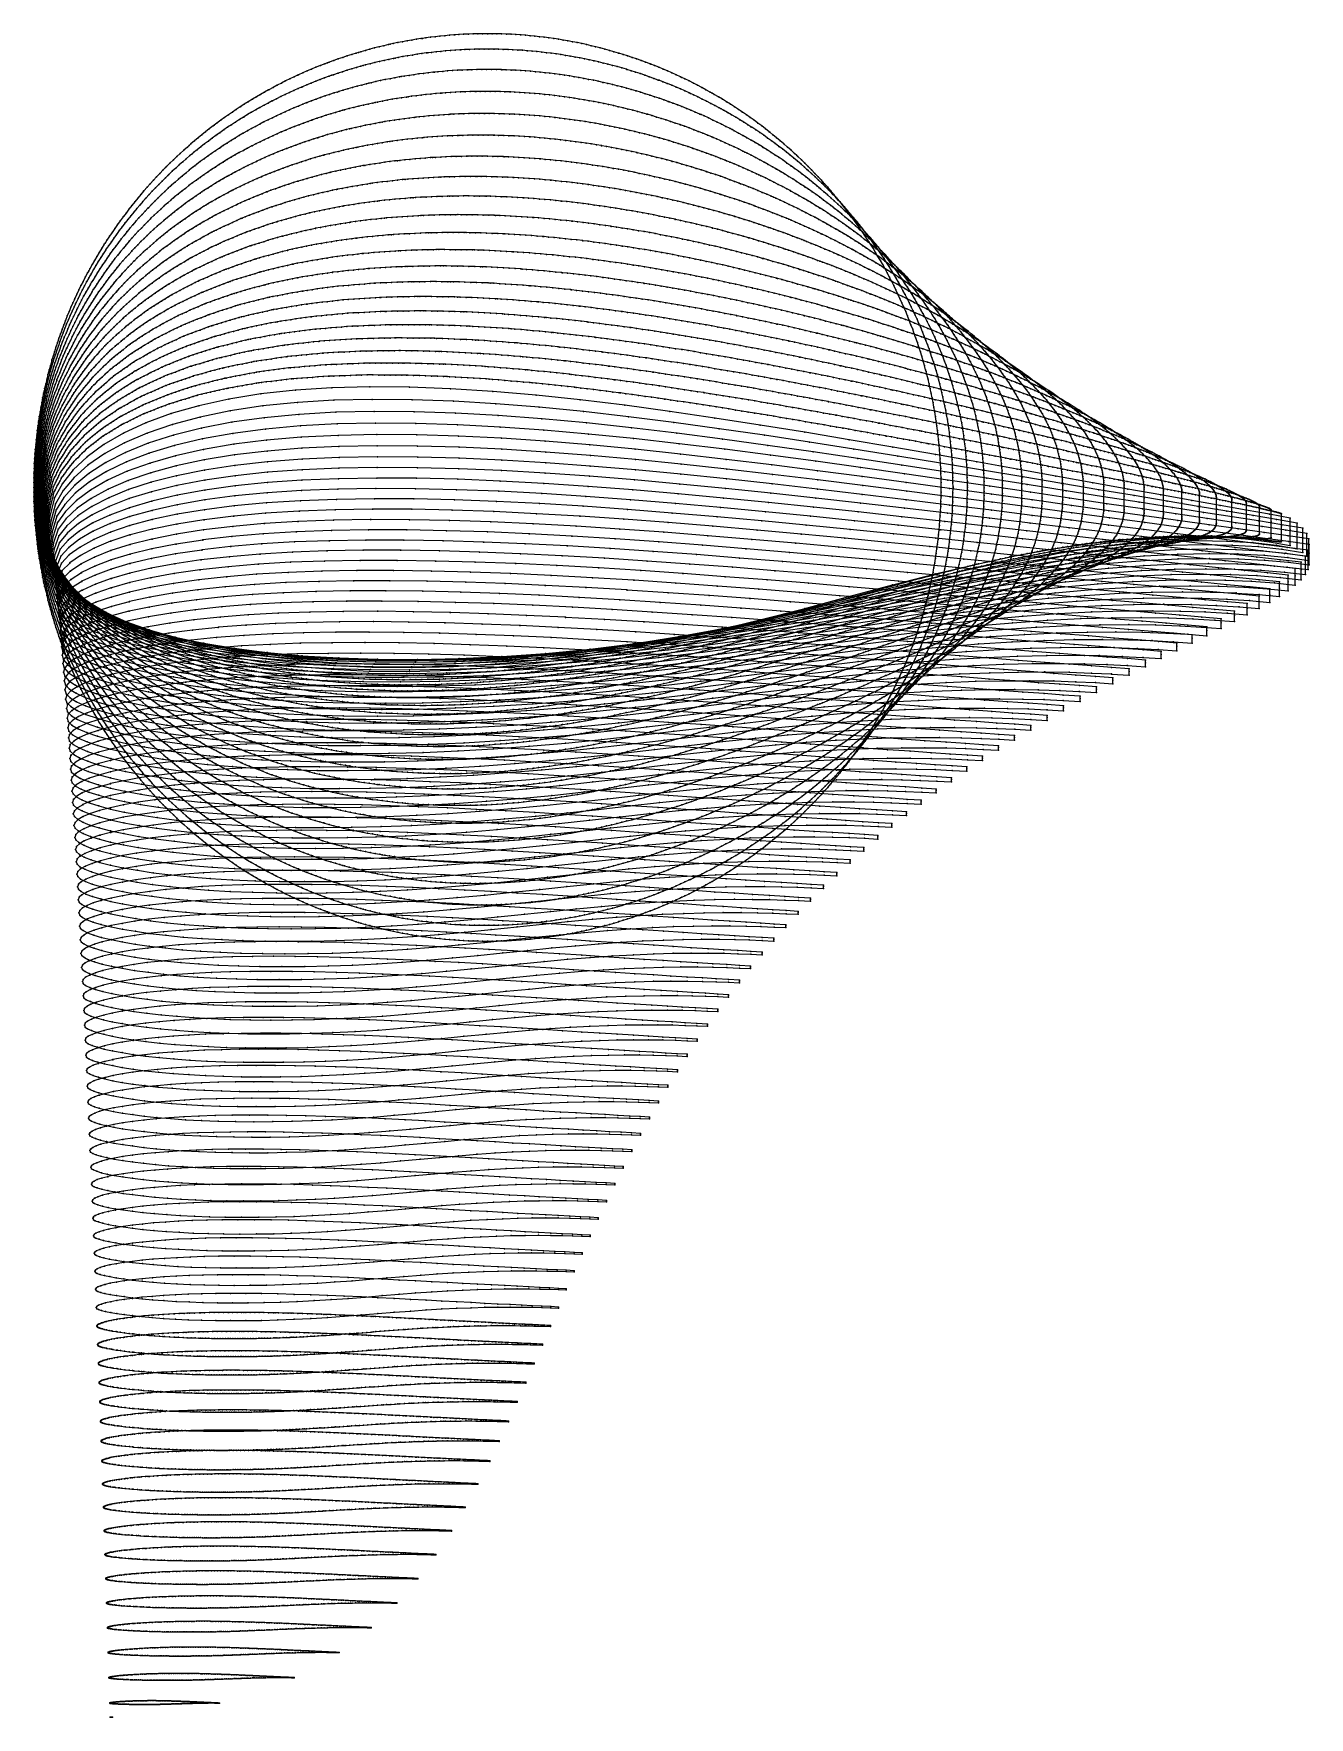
# Model space of a CAD drawing. Extents: x 0 to 4.67, y -4.5 to 1.66.
import ezdxf

# ---------------------------------------------------------------- set-up
doc = ezdxf.new("R2010")
doc.units = 0
doc.layers.get('0').update_dxf_attribs({"linetype": 'CONTINUOUS'})

msp = doc.modelspace()

# ---------------------------------------------------------------- linework, layer by layer
at = {"color": 4}
for points in [[(3.32, 0), (3.3199, 0.0174), (3.3196, 0.0348), (3.3192, 0.0521), (3.3185, 0.0695), (3.3177, 0.0869), (3.3167, 0.1042), (3.3155, 0.1216), (3.3142, 0.1389), (3.3126, 0.1562), (3.3109, 0.1735), (3.309, 0.1908), (3.3069, 0.2081), (3.3046, 0.2253), (3.3022, 0.2425), (3.2996, 0.2597), (3.2967, 0.2768), (3.2938, 0.294), (3.2906, 0.3111), (3.2872, 0.3281), (3.2837, 0.3451), (3.28, 0.3621), (3.2761, 0.3791), (3.2721, 0.396), (3.2679, 0.4128), (3.2649, 0.4242), (3.2634, 0.4296), (3.2588, 0.4464), (3.2541, 0.4631), (3.2492, 0.4798), (3.244, 0.4964), (3.2388, 0.513), (3.2333, 0.5295), (3.2277, 0.5459), (3.2219, 0.5623), (3.2159, 0.5786), (3.2097, 0.5949), (3.2034, 0.6111), (3.2024, 0.6137), (3.197, 0.6272), (3.1903, 0.6433), (3.1835, 0.6593), (3.1765, 0.6752), (3.1693, 0.691), (3.162, 0.7068), (3.1545, 0.7225), (3.1469, 0.7381), (3.1391, 0.7536), (3.1329, 0.7655), (3.1311, 0.7691), (3.123, 0.7844), (3.1147, 0.7997), (3.1062, 0.8149), (3.0976, 0.83), (3.0888, 0.845), (3.0799, 0.8599), (3.0708, 0.8747), (3.0616, 0.8895), (3.0568, 0.8969), (3.0522, 0.9041), (3.0427, 0.9186), (3.033, 0.9331), (3.0231, 0.9474), (3.0131, 0.9616), (3.003, 0.9757), (2.9927, 0.9897), (2.9822, 1.0036), (2.9743, 1.0139), (2.9717, 1.0174), (2.9609, 1.0311), (2.9501, 1.0447), (2.939, 1.0581), (2.9279, 1.0715), (2.9166, 1.0847), (2.9052, 1.0978), (2.8936, 1.1108), (2.886, 1.1191), (2.8819, 1.1236), (2.8701, 1.1363), (2.8581, 1.149), (2.846, 1.1614), (2.8338, 1.1738), (2.8214, 1.186), (2.809, 1.1981), (2.7963, 1.2101), (2.7922, 1.2139), (2.7836, 1.2219), (2.7708, 1.2336), (2.7578, 1.2452), (2.7447, 1.2566), (2.7315, 1.2679), (2.7181, 1.2791), (2.7047, 1.2901), (2.6934, 1.2991), (2.6911, 1.3009), (2.6774, 1.3117), (2.6636, 1.3222), (2.6497, 1.3327), (2.6357, 1.343), (2.6216, 1.3531), (2.6074, 1.3631), (2.5931, 1.3729), (2.59, 1.375), (2.5786, 1.3826), (2.5641, 1.3922), (2.5495, 1.4016), (2.5347, 1.4108), (2.5199, 1.4199), (2.505, 1.4288), (2.49, 1.4376), (2.4825, 1.4419), (2.4749, 1.4462), (2.4597, 1.4547), (2.4444, 1.463), (2.4291, 1.4711), (2.4136, 1.4791), (2.3981, 1.4869), (2.3825, 1.4945), (2.3715, 1.4998), (2.3668, 1.502), (2.351, 1.5093), (2.3352, 1.5165), (2.3193, 1.5235), (2.3033, 1.5303), (2.2872, 1.537), (2.2711, 1.5434), (2.2575, 1.5487), (2.2549, 1.5497), (2.2386, 1.5559), (2.2223, 1.5619), (2.2059, 1.5677), (2.1895, 1.5733), (2.173, 1.5788), (2.1564, 1.584), (2.141, 1.5888), (2.1398, 1.5892), (2.1231, 1.5941), (2.1064, 1.5989), (2.0896, 1.6034), (2.0728, 1.6079), (2.056, 1.6121), (2.0391, 1.6161), (2.0226, 1.6199), (2.0221, 1.62), (2.0051, 1.6237), (1.9881, 1.6273), (1.971, 1.6306), (1.954, 1.6338), (1.9368, 1.6367), (1.9197, 1.6396), (1.9028, 1.6421), (1.9025, 1.6422), (1.8853, 1.6446), (1.868, 1.6469), (1.8508, 1.649), (1.8335, 1.6509), (1.8162, 1.6526), (1.7989, 1.6542), (1.7823, 1.6555), (1.7816, 1.6555), (1.7642, 1.6567), (1.7469, 1.6577), (1.7295, 1.6585), (1.7121, 1.6592), (1.6948, 1.6596), (1.6774, 1.6599), (1.6616, 1.66), (1.66, 1.66), (1.6426, 1.6599), (1.6252, 1.6596), (1.6079, 1.6592), (1.5905, 1.6585), (1.5731, 1.6577), (1.5558, 1.6567), (1.5413, 1.6557), (1.5384, 1.6555), (1.5211, 1.6542), (1.5038, 1.6526), (1.4865, 1.6509), (1.4692, 1.649), (1.452, 1.6469), (1.4347, 1.6446), (1.422, 1.6428), (1.4175, 1.6422), (1.4003, 1.6396), (1.3832, 1.6367), (1.366, 1.6338), (1.349, 1.6306), (1.3319, 1.6273), (1.3149, 1.6237), (1.3042, 1.6214), (1.2979, 1.62), (1.2809, 1.6161), (1.264, 1.6121), (1.2472, 1.6079), (1.2304, 1.6034), (1.2136, 1.5989), (1.1969, 1.5941), (1.1885, 1.5916), (1.1802, 1.5892), (1.1636, 1.584), (1.147, 1.5788), (1.1305, 1.5733), (1.1141, 1.5677), (1.0977, 1.5619), (1.0814, 1.5559), (1.0755, 1.5537), (1.0651, 1.5497), (1.0489, 1.5434), (1.0328, 1.537), (1.0167, 1.5303), (1.0007, 1.5235), (0.9848, 1.5165), (0.969, 1.5093), (0.9657, 1.5078), (0.9532, 1.502), (0.9375, 1.4945), (0.9219, 1.4869), (0.9064, 1.4791), (0.8909, 1.4711), (0.8756, 1.463), (0.8603, 1.4547), (0.8596, 1.4543), (0.8451, 1.4462), (0.83, 1.4376), (0.815, 1.4288), (0.8001, 1.4199), (0.7853, 1.4108), (0.7705, 1.4016), (0.7577, 1.3934), (0.7559, 1.3922), (0.7414, 1.3826), (0.7269, 1.3729), (0.7126, 1.3631), (0.6984, 1.3531), (0.6843, 1.343), (0.6703, 1.3327), (0.6606, 1.3254), (0.6564, 1.3222), (0.6426, 1.3117), (0.6289, 1.3009), (0.6153, 1.2901), (0.6019, 1.2791), (0.5885, 1.2679), (0.5753, 1.2566), (0.5686, 1.2508), (0.5622, 1.2452), (0.5492, 1.2336), (0.5364, 1.2219), (0.5237, 1.2101), (0.511, 1.1981), (0.4986, 1.186), (0.4862, 1.1738), (0.4823, 1.1699), (0.474, 1.1614), (0.4619, 1.149), (0.4499, 1.1363), (0.4381, 1.1236), (0.4264, 1.1108), (0.4148, 1.0978), (0.4034, 1.0847), (0.4021, 1.0832), (0.3921, 1.0715), (0.3809, 1.0581), (0.3699, 1.0447), (0.3591, 1.0311), (0.3483, 1.0174), (0.3378, 1.0036), (0.3282, 0.991), (0.3273, 0.9897), (0.317, 0.9757), (0.3069, 0.9616), (0.2969, 0.9474), (0.287, 0.9331), (0.2774, 0.9186), (0.2678, 0.9041), (0.2612, 0.8938), (0.2584, 0.8895), (0.2492, 0.8747), (0.2401, 0.8599), (0.2312, 0.845), (0.2224, 0.83), (0.2138, 0.8149), (0.2053, 0.7997), (0.2013, 0.7923), (0.197, 0.7844), (0.1889, 0.7691), (0.1809, 0.7536), (0.1731, 0.7381), (0.1655, 0.7225), (0.158, 0.7068), (0.1507, 0.691), (0.1488, 0.6868), (0.1435, 0.6752), (0.1365, 0.6593), (0.1297, 0.6433), (0.1231, 0.6272), (0.1166, 0.6111), (0.1103, 0.5949), (0.1041, 0.5786), (0.1038, 0.5777), (0.0981, 0.5623), (0.0923, 0.5459), (0.0867, 0.5295), (0.0812, 0.513), (0.076, 0.4964), (0.0708, 0.4798), (0.0669, 0.4663), (0.0659, 0.4631), (0.0612, 0.4464), (0.0566, 0.4296), (0.0522, 0.4128), (0.0479, 0.396), (0.0439, 0.3791), (0.04, 0.3621), (0.0379, 0.3525), (0.0363, 0.3451), (0.0327, 0.3281), (0.0294, 0.3111), (0.0262, 0.294), (0.0232, 0.2768), (0.0204, 0.2597), (0.0178, 0.2425), (0.0171, 0.2375), (0.0154, 0.2253), (0.0131, 0.2081), (0.011, 0.1908), (0.0091, 0.1735), (0.0074, 0.1562), (0.0058, 0.1389), (0.0046, 0.1231), (0.0045, 0.1216), (0.0033, 0.1042), (0.0023, 0.0869), (0.0015, 0.0695), (0.0008, 0.0521), (0.0004, 0.0348), (0.0001, 0.0174), (0, 0), (0.0001, -0.0174), (0.0004, -0.0348), (0.0008, -0.0521), (0.0015, -0.0695), (0.0023, -0.0869), (0.0033, -0.1042), (0.0042, -0.1175), (0.0045, -0.1216), (0.0058, -0.1389), (0.0074, -0.1562), (0.0091, -0.1735), (0.011, -0.1908), (0.0131, -0.2081), (0.0154, -0.2253), (0.0167, -0.2347), (0.0178, -0.2425), (0.0204, -0.2597), (0.0232, -0.2768), (0.0262, -0.294), (0.0294, -0.3111), (0.0327, -0.3281), (0.0363, -0.3451), (0.0375, -0.3507), (0.04, -0.3621), (0.0439, -0.3791), (0.0479, -0.396), (0.0522, -0.4128), (0.0566, -0.4296), (0.0612, -0.4464), (0.0659, -0.4631), (0.0665, -0.465), (0.0708, -0.4798), (0.076, -0.4964), (0.0812, -0.513), (0.0867, -0.5295), (0.0923, -0.5459), (0.0981, -0.5623), (0.1034, -0.5766), (0.1041, -0.5786), (0.1103, -0.5949), (0.1166, -0.6111), (0.1231, -0.6272), (0.1297, -0.6433), (0.1365, -0.6593), (0.1435, -0.6752), (0.1484, -0.6859), (0.1507, -0.691), (0.158, -0.7068), (0.1655, -0.7225), (0.1731, -0.7381), (0.1809, -0.7536), (0.1889, -0.7691), (0.197, -0.7844), (0.2009, -0.7915), (0.2053, -0.7997), (0.2138, -0.8149), (0.2224, -0.83), (0.2312, -0.845), (0.2401, -0.8599), (0.2492, -0.8747), (0.2584, -0.8895), (0.2608, -0.8932), (0.2678, -0.9041), (0.2774, -0.9186), (0.287, -0.9331), (0.2969, -0.9474), (0.3069, -0.9616), (0.317, -0.9757), (0.3273, -0.9897), (0.3278, -0.9904), (0.3378, -1.0036), (0.3483, -1.0174), (0.3591, -1.0311), (0.3699, -1.0447), (0.3809, -1.0581), (0.3921, -1.0715), (0.4017, -1.0827), (0.4034, -1.0847), (0.4148, -1.0978), (0.4264, -1.1108), (0.4381, -1.1236), (0.4499, -1.1363), (0.4619, -1.149), (0.474, -1.1614), (0.4819, -1.1695), (0.4862, -1.1738), (0.4986, -1.186), (0.511, -1.1981), (0.5237, -1.2101), (0.5364, -1.2219), (0.5492, -1.2336), (0.5622, -1.2452), (0.5683, -1.2504), (0.5753, -1.2566), (0.5885, -1.2679), (0.6019, -1.2791), (0.6153, -1.2901), (0.6289, -1.3009), (0.6426, -1.3117), (0.6564, -1.3222), (0.6602, -1.3251), (0.6703, -1.3327), (0.6843, -1.343), (0.6984, -1.3531), (0.7126, -1.3631), (0.7269, -1.3729), (0.7414, -1.3826), (0.7559, -1.3922), (0.7573, -1.3931), (0.7705, -1.4016), (0.7853, -1.4108), (0.8001, -1.4199), (0.815, -1.4288), (0.83, -1.4376), (0.8451, -1.4462), (0.8592, -1.4541), (0.8603, -1.4547), (0.8756, -1.463), (0.8909, -1.4711), (0.9064, -1.4791), (0.9219, -1.4869), (0.9375, -1.4945), (0.9532, -1.502), (0.9653, -1.5076), (0.969, -1.5093), (0.9848, -1.5165), (1.0007, -1.5235), (1.0167, -1.5303), (1.0328, -1.537), (1.0489, -1.5434), (1.0651, -1.5497), (1.0751, -1.5535), (1.0814, -1.5559), (1.0977, -1.5619), (1.1141, -1.5677), (1.1305, -1.5733), (1.147, -1.5788), (1.1636, -1.584), (1.1802, -1.5892), (1.1881, -1.5915), (1.1969, -1.5941), (1.2136, -1.5989), (1.2304, -1.6034), (1.2472, -1.6079), (1.264, -1.6121), (1.2809, -1.6161), (1.2979, -1.62), (1.3038, -1.6213), (1.3149, -1.6237), (1.3319, -1.6273), (1.349, -1.6306), (1.366, -1.6338), (1.3832, -1.6367), (1.4003, -1.6396), (1.4175, -1.6422), (1.4216, -1.6428), (1.4347, -1.6446), (1.452, -1.6469), (1.4692, -1.649), (1.4865, -1.6509), (1.5038, -1.6526), (1.5211, -1.6542), (1.5384, -1.6555), (1.5409, -1.6557), (1.5558, -1.6567), (1.5731, -1.6577), (1.5905, -1.6585), (1.6079, -1.6592), (1.6252, -1.6596), (1.6426, -1.6599), (1.66, -1.66), (1.6612, -1.66), (1.6774, -1.6599), (1.6948, -1.6596), (1.7121, -1.6592), (1.7295, -1.6585), (1.7469, -1.6577), (1.7642, -1.6567), (1.7816, -1.6555), (1.7819, -1.6555), (1.7989, -1.6542), (1.8162, -1.6526), (1.8335, -1.6509), (1.8508, -1.649), (1.868, -1.6469), (1.8853, -1.6446), (1.9024, -1.6422), (1.9025, -1.6422), (1.9197, -1.6396), (1.9368, -1.6367), (1.954, -1.6338), (1.971, -1.6306), (1.9881, -1.6273), (2.0051, -1.6237), (2.0221, -1.62), (2.0222, -1.62), (2.0391, -1.6161), (2.056, -1.6121), (2.0728, -1.6079), (2.0896, -1.6034), (2.1064, -1.5989), (2.1231, -1.5941), (2.1398, -1.5892), (2.1406, -1.5889), (2.1564, -1.584), (2.173, -1.5788), (2.1895, -1.5733), (2.2059, -1.5677), (2.2223, -1.5619), (2.2386, -1.5559), (2.2549, -1.5497), (2.2571, -1.5489), (2.2711, -1.5434), (2.2872, -1.537), (2.3033, -1.5303), (2.3193, -1.5235), (2.3352, -1.5165), (2.351, -1.5093), (2.3668, -1.502), (2.3711, -1.4999), (2.3825, -1.4945), (2.3981, -1.4869), (2.4136, -1.4791), (2.4291, -1.4711), (2.4444, -1.463), (2.4597, -1.4547), (2.4749, -1.4462), (2.4821, -1.4421), (2.49, -1.4376), (2.505, -1.4288), (2.5199, -1.4199), (2.5347, -1.4108), (2.5495, -1.4016), (2.5641, -1.3922), (2.5786, -1.3826), (2.5896, -1.3753), (2.5931, -1.3729), (2.6074, -1.3631), (2.6216, -1.3531), (2.6357, -1.343), (2.6497, -1.3327), (2.6636, -1.3222), (2.6774, -1.3117), (2.6911, -1.3009), (2.693, -1.2994), (2.7047, -1.2901), (2.7181, -1.2791), (2.7315, -1.2679), (2.7447, -1.2566), (2.7578, -1.2452), (2.7708, -1.2336), (2.7836, -1.2219), (2.7918, -1.2143), (2.7963, -1.2101), (2.809, -1.1981), (2.8214, -1.186), (2.8338, -1.1738), (2.846, -1.1614), (2.8581, -1.149), (2.8701, -1.1363), (2.8819, -1.1236), (2.8856, -1.1195), (2.8936, -1.1108), (2.9052, -1.0978), (2.9166, -1.0847), (2.9279, -1.0715), (2.939, -1.0581), (2.9501, -1.0447), (2.9609, -1.0311), (2.9717, -1.0174), (2.974, -1.0144), (2.9822, -1.0036), (2.9927, -0.9897), (3.003, -0.9757), (3.0131, -0.9616), (3.0231, -0.9474), (3.033, -0.9331), (3.0427, -0.9186), (3.0522, -0.9041), (3.0564, -0.8976), (3.0616, -0.8895), (3.0708, -0.8747), (3.0799, -0.8599), (3.0888, -0.845), (3.0976, -0.83), (3.1062, -0.8149), (3.1147, -0.7997), (3.123, -0.7844), (3.1311, -0.7691), (3.1325, -0.7663), (3.1391, -0.7536), (3.1469, -0.7381), (3.1545, -0.7225), (3.162, -0.7068), (3.1693, -0.691), (3.1765, -0.6752), (3.1835, -0.6593), (3.1903, -0.6433), (3.197, -0.6272), (3.202, -0.6147), (3.2034, -0.6111), (3.2097, -0.5949), (3.2159, -0.5786), (3.2219, -0.5623), (3.2277, -0.5459), (3.2333, -0.5295), (3.2388, -0.513), (3.244, -0.4964), (3.2492, -0.4798), (3.2541, -0.4631), (3.2588, -0.4464), (3.2634, -0.4296), (3.2645, -0.4258), (3.2679, -0.4128), (3.2721, -0.396), (3.2761, -0.3791), (3.28, -0.3621), (3.2837, -0.3451), (3.2872, -0.3281), (3.2906, -0.3111), (3.2938, -0.294), (3.2967, -0.2768), (3.2996, -0.2597), (3.3022, -0.2425), (3.3046, -0.2253), (3.3069, -0.2081), (3.309, -0.1908), (3.3109, -0.1735), (3.3126, -0.1562), (3.3142, -0.1389), (3.3155, -0.1216), (3.3167, -0.1042), (3.3177, -0.0869), (3.3185, -0.0695), (3.3192, -0.0521), (3.3196, -0.0348), (3.3199, -0.0174), (3.32, 0), (3.32, 0)], [(3.32, 0), (3.3199, 0.0174), (3.3196, 0.0348), (3.3192, 0.0521), (3.3185, 0.0695), (3.3177, 0.0869), (3.3167, 0.1042), (3.3155, 0.1216), (3.3142, 0.1389), (3.3126, 0.1562), (3.3109, 0.1735), (3.309, 0.1908), (3.3069, 0.2081), (3.3046, 0.2253), (3.3022, 0.2425), (3.2996, 0.2597), (3.2967, 0.2768), (3.2938, 0.294), (3.2906, 0.3111), (3.2872, 0.3281), (3.2837, 0.3451), (3.28, 0.3621), (3.2761, 0.3791), (3.2721, 0.396), (3.2679, 0.4128), (3.2649, 0.4242), (3.2634, 0.4296), (3.2588, 0.4464), (3.2541, 0.4631), (3.2492, 0.4798), (3.244, 0.4964), (3.2388, 0.513), (3.2333, 0.5295), (3.2277, 0.5459), (3.2219, 0.5623), (3.2159, 0.5786), (3.2097, 0.5949), (3.2034, 0.6111), (3.2024, 0.6137), (3.197, 0.6272), (3.1903, 0.6433), (3.1835, 0.6593), (3.1765, 0.6752), (3.1693, 0.691), (3.162, 0.7068), (3.1545, 0.7225), (3.1469, 0.7381), (3.1391, 0.7536), (3.1329, 0.7655), (3.1311, 0.7691), (3.123, 0.7844), (3.1147, 0.7997), (3.1062, 0.8149), (3.0976, 0.83), (3.0888, 0.845), (3.0799, 0.8599), (3.0708, 0.8747), (3.0616, 0.8895), (3.0568, 0.8969), (3.0522, 0.9041), (3.0427, 0.9186), (3.033, 0.9331), (3.0231, 0.9474), (3.0131, 0.9616), (3.003, 0.9757), (2.9927, 0.9897), (2.9822, 1.0036), (2.9743, 1.0139), (2.9717, 1.0174), (2.9609, 1.0311), (2.9501, 1.0447), (2.939, 1.0581), (2.9279, 1.0715), (2.9166, 1.0847), (2.9052, 1.0978), (2.8936, 1.1108), (2.886, 1.1191), (2.8819, 1.1236), (2.8701, 1.1363), (2.8581, 1.149), (2.846, 1.1614), (2.8338, 1.1738), (2.8214, 1.186), (2.809, 1.1981), (2.7963, 1.2101), (2.7922, 1.2139), (2.7836, 1.2219), (2.7708, 1.2336), (2.7578, 1.2452), (2.7447, 1.2566), (2.7315, 1.2679), (2.7181, 1.2791), (2.7047, 1.2901), (2.6934, 1.2991), (2.6911, 1.3009), (2.6774, 1.3117), (2.6636, 1.3222), (2.6497, 1.3327), (2.6357, 1.343), (2.6216, 1.3531), (2.6074, 1.3631), (2.5931, 1.3729), (2.59, 1.375), (2.5786, 1.3826), (2.5641, 1.3922), (2.5495, 1.4016), (2.5347, 1.4108), (2.5199, 1.4199), (2.505, 1.4288), (2.49, 1.4376), (2.4825, 1.4419), (2.4749, 1.4462), (2.4597, 1.4547), (2.4444, 1.463), (2.4291, 1.4711), (2.4136, 1.4791), (2.3981, 1.4869), (2.3825, 1.4945), (2.3715, 1.4998), (2.3668, 1.502), (2.351, 1.5093), (2.3352, 1.5165), (2.3193, 1.5235), (2.3033, 1.5303), (2.2872, 1.537), (2.2711, 1.5434), (2.2575, 1.5487), (2.2549, 1.5497), (2.2386, 1.5559), (2.2223, 1.5619), (2.2059, 1.5677), (2.1895, 1.5733), (2.173, 1.5788), (2.1564, 1.584), (2.141, 1.5888), (2.1398, 1.5892), (2.1231, 1.5941), (2.1064, 1.5989), (2.0896, 1.6034), (2.0728, 1.6079), (2.056, 1.6121), (2.0391, 1.6161), (2.0226, 1.6199), (2.0221, 1.62), (2.0051, 1.6237), (1.9881, 1.6273), (1.971, 1.6306), (1.954, 1.6338), (1.9368, 1.6367), (1.9197, 1.6396), (1.9028, 1.6421), (1.9025, 1.6422), (1.8853, 1.6446), (1.868, 1.6469), (1.8508, 1.649), (1.8335, 1.6509), (1.8162, 1.6526), (1.7989, 1.6542), (1.7823, 1.6555), (1.7816, 1.6555), (1.7642, 1.6567), (1.7469, 1.6577), (1.7295, 1.6585), (1.7121, 1.6592), (1.6948, 1.6596), (1.6774, 1.6599), (1.6616, 1.66), (1.66, 1.66), (1.6426, 1.6599), (1.6252, 1.6596), (1.6079, 1.6592), (1.5905, 1.6585), (1.5731, 1.6577), (1.5558, 1.6567), (1.5413, 1.6557), (1.5384, 1.6555), (1.5211, 1.6542), (1.5038, 1.6526), (1.4865, 1.6509), (1.4692, 1.649), (1.452, 1.6469), (1.4347, 1.6446), (1.422, 1.6428), (1.4175, 1.6422), (1.4003, 1.6396), (1.3832, 1.6367), (1.366, 1.6338), (1.349, 1.6306), (1.3319, 1.6273), (1.3149, 1.6237), (1.3042, 1.6214), (1.2979, 1.62), (1.2809, 1.6161), (1.264, 1.6121), (1.2472, 1.6079), (1.2304, 1.6034), (1.2136, 1.5989), (1.1969, 1.5941), (1.1885, 1.5916), (1.1802, 1.5892), (1.1636, 1.584), (1.147, 1.5788), (1.1305, 1.5733), (1.1141, 1.5677), (1.0977, 1.5619), (1.0814, 1.5559), (1.0755, 1.5537), (1.0651, 1.5497), (1.0489, 1.5434), (1.0328, 1.537), (1.0167, 1.5303), (1.0007, 1.5235), (0.9848, 1.5165), (0.969, 1.5093), (0.9657, 1.5078), (0.9532, 1.502), (0.9375, 1.4945), (0.9219, 1.4869), (0.9064, 1.4791), (0.8909, 1.4711), (0.8756, 1.463), (0.8603, 1.4547), (0.8596, 1.4543), (0.8451, 1.4462), (0.83, 1.4376), (0.815, 1.4288), (0.8001, 1.4199), (0.7853, 1.4108), (0.7705, 1.4016), (0.7577, 1.3934), (0.7559, 1.3922), (0.7414, 1.3826), (0.7269, 1.3729), (0.7126, 1.3631), (0.6984, 1.3531), (0.6843, 1.343), (0.6703, 1.3327), (0.6606, 1.3254), (0.6564, 1.3222), (0.6426, 1.3117), (0.6289, 1.3009), (0.6153, 1.2901), (0.6019, 1.2791), (0.5885, 1.2679), (0.5753, 1.2566), (0.5686, 1.2508), (0.5622, 1.2452), (0.5492, 1.2336), (0.5364, 1.2219), (0.5237, 1.2101), (0.511, 1.1981), (0.4986, 1.186), (0.4862, 1.1738), (0.4823, 1.1699), (0.474, 1.1614), (0.4619, 1.149), (0.4499, 1.1363), (0.4381, 1.1236), (0.4264, 1.1108), (0.4148, 1.0978), (0.4034, 1.0847), (0.4021, 1.0832), (0.3921, 1.0715), (0.3809, 1.0581), (0.3699, 1.0447), (0.3591, 1.0311), (0.3483, 1.0174), (0.3378, 1.0036), (0.3282, 0.991), (0.3273, 0.9897), (0.317, 0.9757), (0.3069, 0.9616), (0.2969, 0.9474), (0.287, 0.9331), (0.2774, 0.9186), (0.2678, 0.9041), (0.2612, 0.8938), (0.2584, 0.8895), (0.2492, 0.8747), (0.2401, 0.8599), (0.2312, 0.845), (0.2224, 0.83), (0.2138, 0.8149), (0.2053, 0.7997), (0.2013, 0.7923), (0.197, 0.7844), (0.1889, 0.7691), (0.1809, 0.7536), (0.1731, 0.7381), (0.1655, 0.7225), (0.158, 0.7068), (0.1507, 0.691), (0.1488, 0.6868), (0.1435, 0.6752), (0.1365, 0.6593), (0.1297, 0.6433), (0.1231, 0.6272), (0.1166, 0.6111), (0.1103, 0.5949), (0.1041, 0.5786), (0.1038, 0.5777), (0.0981, 0.5623), (0.0923, 0.5459), (0.0867, 0.5295), (0.0812, 0.513), (0.076, 0.4964), (0.0708, 0.4798), (0.0669, 0.4663), (0.0659, 0.4631), (0.0612, 0.4464), (0.0566, 0.4296), (0.0522, 0.4128), (0.0479, 0.396), (0.0439, 0.3791), (0.04, 0.3621), (0.0379, 0.3525), (0.0363, 0.3451), (0.0327, 0.3281), (0.0294, 0.3111), (0.0262, 0.294), (0.0232, 0.2768), (0.0204, 0.2597), (0.0178, 0.2425), (0.0171, 0.2375), (0.0154, 0.2253), (0.0131, 0.2081), (0.011, 0.1908), (0.0091, 0.1735), (0.0074, 0.1562), (0.0058, 0.1389), (0.0046, 0.1231), (0.0045, 0.1216), (0.0033, 0.1042), (0.0023, 0.0869), (0.0015, 0.0695), (0.0008, 0.0521), (0.0004, 0.0348), (0.0001, 0.0174), (0, 0), (0.0001, -0.0174), (0.0004, -0.0348), (0.0008, -0.0521), (0.0015, -0.0695), (0.0023, -0.0869), (0.0033, -0.1042), (0.0042, -0.1175), (0.0045, -0.1216), (0.0058, -0.1389), (0.0074, -0.1562), (0.0091, -0.1735), (0.011, -0.1908), (0.0131, -0.2081), (0.0154, -0.2253), (0.0167, -0.2347), (0.0178, -0.2425), (0.0204, -0.2597), (0.0232, -0.2768), (0.0262, -0.294), (0.0294, -0.3111), (0.0327, -0.3281), (0.0363, -0.3451), (0.0375, -0.3507), (0.04, -0.3621), (0.0439, -0.3791), (0.0479, -0.396), (0.0522, -0.4128), (0.0566, -0.4296), (0.0612, -0.4464), (0.0659, -0.4631), (0.0665, -0.465), (0.0708, -0.4798), (0.076, -0.4964), (0.0812, -0.513), (0.0867, -0.5295), (0.0923, -0.5459), (0.0981, -0.5623), (0.1034, -0.5766), (0.1041, -0.5786), (0.1103, -0.5949), (0.1166, -0.6111), (0.1231, -0.6272), (0.1297, -0.6433), (0.1365, -0.6593), (0.1435, -0.6752), (0.1484, -0.6859), (0.1507, -0.691), (0.158, -0.7068), (0.1655, -0.7225), (0.1731, -0.7381), (0.1809, -0.7536), (0.1889, -0.7691), (0.197, -0.7844), (0.2009, -0.7915), (0.2053, -0.7997), (0.2138, -0.8149), (0.2224, -0.83), (0.2312, -0.845), (0.2401, -0.8599), (0.2492, -0.8747), (0.2584, -0.8895), (0.2608, -0.8932), (0.2678, -0.9041), (0.2774, -0.9186), (0.287, -0.9331), (0.2969, -0.9474), (0.3069, -0.9616), (0.317, -0.9757), (0.3273, -0.9897), (0.3278, -0.9904), (0.3378, -1.0036), (0.3483, -1.0174), (0.3591, -1.0311), (0.3699, -1.0447), (0.3809, -1.0581), (0.3921, -1.0715), (0.4017, -1.0827), (0.4034, -1.0847), (0.4148, -1.0978), (0.4264, -1.1108), (0.4381, -1.1236), (0.4499, -1.1363), (0.4619, -1.149), (0.474, -1.1614), (0.4819, -1.1695), (0.4862, -1.1738), (0.4986, -1.186), (0.511, -1.1981), (0.5237, -1.2101), (0.5364, -1.2219), (0.5492, -1.2336), (0.5622, -1.2452), (0.5683, -1.2504), (0.5753, -1.2566), (0.5885, -1.2679), (0.6019, -1.2791), (0.6153, -1.2901), (0.6289, -1.3009), (0.6426, -1.3117), (0.6564, -1.3222), (0.6602, -1.3251), (0.6703, -1.3327), (0.6843, -1.343), (0.6984, -1.3531), (0.7126, -1.3631), (0.7269, -1.3729), (0.7414, -1.3826), (0.7559, -1.3922), (0.7573, -1.3931), (0.7705, -1.4016), (0.7853, -1.4108), (0.8001, -1.4199), (0.815, -1.4288), (0.83, -1.4376), (0.8451, -1.4462), (0.8592, -1.4541), (0.8603, -1.4547), (0.8756, -1.463), (0.8909, -1.4711), (0.9064, -1.4791), (0.9219, -1.4869), (0.9375, -1.4945), (0.9532, -1.502), (0.9653, -1.5076), (0.969, -1.5093), (0.9848, -1.5165), (1.0007, -1.5235), (1.0167, -1.5303), (1.0328, -1.537), (1.0489, -1.5434), (1.0651, -1.5497), (1.0751, -1.5535), (1.0814, -1.5559), (1.0977, -1.5619), (1.1141, -1.5677), (1.1305, -1.5733), (1.147, -1.5788), (1.1636, -1.584), (1.1802, -1.5892), (1.1881, -1.5915), (1.1969, -1.5941), (1.2136, -1.5989), (1.2304, -1.6034), (1.2472, -1.6079), (1.264, -1.6121), (1.2809, -1.6161), (1.2979, -1.62), (1.3038, -1.6213), (1.3149, -1.6237), (1.3319, -1.6273), (1.349, -1.6306), (1.366, -1.6338), (1.3832, -1.6367), (1.4003, -1.6396), (1.4175, -1.6422), (1.4216, -1.6428), (1.4347, -1.6446), (1.452, -1.6469), (1.4692, -1.649), (1.4865, -1.6509), (1.5038, -1.6526), (1.5211, -1.6542), (1.5384, -1.6555), (1.5409, -1.6557), (1.5558, -1.6567), (1.5731, -1.6577), (1.5905, -1.6585), (1.6079, -1.6592), (1.6252, -1.6596), (1.6426, -1.6599), (1.66, -1.66), (1.6612, -1.66), (1.6774, -1.6599), (1.6948, -1.6596), (1.7121, -1.6592), (1.7295, -1.6585), (1.7469, -1.6577), (1.7642, -1.6567), (1.7816, -1.6555), (1.7819, -1.6555), (1.7989, -1.6542), (1.8162, -1.6526), (1.8335, -1.6509), (1.8508, -1.649), (1.868, -1.6469), (1.8853, -1.6446), (1.9024, -1.6422), (1.9025, -1.6422), (1.9197, -1.6396), (1.9368, -1.6367), (1.954, -1.6338), (1.971, -1.6306), (1.9881, -1.6273), (2.0051, -1.6237), (2.0221, -1.62), (2.0222, -1.62), (2.0391, -1.6161), (2.056, -1.6121), (2.0728, -1.6079), (2.0896, -1.6034), (2.1064, -1.5989), (2.1231, -1.5941), (2.1398, -1.5892), (2.1406, -1.5889), (2.1564, -1.584), (2.173, -1.5788), (2.1895, -1.5733), (2.2059, -1.5677), (2.2223, -1.5619), (2.2386, -1.5559), (2.2549, -1.5497), (2.2571, -1.5489), (2.2711, -1.5434), (2.2872, -1.537), (2.3033, -1.5303), (2.3193, -1.5235), (2.3352, -1.5165), (2.351, -1.5093), (2.3668, -1.502), (2.3711, -1.4999), (2.3825, -1.4945), (2.3981, -1.4869), (2.4136, -1.4791), (2.4291, -1.4711), (2.4444, -1.463), (2.4597, -1.4547), (2.4749, -1.4462), (2.4821, -1.4421), (2.49, -1.4376), (2.505, -1.4288), (2.5199, -1.4199), (2.5347, -1.4108), (2.5495, -1.4016), (2.5641, -1.3922), (2.5786, -1.3826), (2.5896, -1.3753), (2.5931, -1.3729), (2.6074, -1.3631), (2.6216, -1.3531), (2.6357, -1.343), (2.6497, -1.3327), (2.6636, -1.3222), (2.6774, -1.3117), (2.6911, -1.3009), (2.693, -1.2994), (2.7047, -1.2901), (2.7181, -1.2791), (2.7315, -1.2679), (2.7447, -1.2566), (2.7578, -1.2452), (2.7708, -1.2336), (2.7836, -1.2219), (2.7918, -1.2143), (2.7963, -1.2101), (2.809, -1.1981), (2.8214, -1.186), (2.8338, -1.1738), (2.846, -1.1614), (2.8581, -1.149), (2.8701, -1.1363), (2.8819, -1.1236), (2.8856, -1.1195), (2.8936, -1.1108), (2.9052, -1.0978), (2.9166, -1.0847), (2.9279, -1.0715), (2.939, -1.0581), (2.9501, -1.0447), (2.9609, -1.0311), (2.9717, -1.0174), (2.974, -1.0144), (2.9822, -1.0036), (2.9927, -0.9897), (3.003, -0.9757), (3.0131, -0.9616), (3.0231, -0.9474), (3.033, -0.9331), (3.0427, -0.9186), (3.0522, -0.9041), (3.0564, -0.8976), (3.0616, -0.8895), (3.0708, -0.8747), (3.0799, -0.8599), (3.0888, -0.845), (3.0976, -0.83), (3.1062, -0.8149), (3.1147, -0.7997), (3.123, -0.7844), (3.1311, -0.7691), (3.1325, -0.7663), (3.1391, -0.7536), (3.1469, -0.7381), (3.1545, -0.7225), (3.162, -0.7068), (3.1693, -0.691), (3.1765, -0.6752), (3.1835, -0.6593), (3.1903, -0.6433), (3.197, -0.6272), (3.202, -0.6147), (3.2034, -0.6111), (3.2097, -0.5949), (3.2159, -0.5786), (3.2219, -0.5623), (3.2277, -0.5459), (3.2333, -0.5295), (3.2388, -0.513), (3.244, -0.4964), (3.2492, -0.4798), (3.2541, -0.4631), (3.2588, -0.4464), (3.2634, -0.4296), (3.2645, -0.4258), (3.2679, -0.4128), (3.2721, -0.396), (3.2761, -0.3791), (3.28, -0.3621), (3.2837, -0.3451), (3.2872, -0.3281), (3.2906, -0.3111), (3.2938, -0.294), (3.2967, -0.2768), (3.2996, -0.2597), (3.3022, -0.2425), (3.3046, -0.2253), (3.3069, -0.2081), (3.309, -0.1908), (3.3109, -0.1735), (3.3126, -0.1562), (3.3142, -0.1389), (3.3155, -0.1216), (3.3167, -0.1042), (3.3177, -0.0869), (3.3185, -0.0695), (3.3192, -0.0521), (3.3196, -0.0348), (3.3199, -0.0174), (3.32, 0), (3.32, 0)], [(3.32, 0), (3.3199, 0.0174), (3.3196, 0.0348), (3.3192, 0.0521), (3.3185, 0.0695), (3.3177, 0.0869), (3.3167, 0.1042), (3.3155, 0.1216), (3.3142, 0.1389), (3.3126, 0.1562), (3.3109, 0.1735), (3.309, 0.1908), (3.3069, 0.2081), (3.3046, 0.2253), (3.3022, 0.2425), (3.2996, 0.2597), (3.2967, 0.2768), (3.2938, 0.294), (3.2906, 0.3111), (3.2872, 0.3281), (3.2837, 0.3451), (3.28, 0.3621), (3.2761, 0.3791), (3.2721, 0.396), (3.2679, 0.4128), (3.2649, 0.4242), (3.2634, 0.4296), (3.2588, 0.4464), (3.2541, 0.4631), (3.2492, 0.4798), (3.244, 0.4964), (3.2388, 0.513), (3.2333, 0.5295), (3.2277, 0.5459), (3.2219, 0.5623), (3.2159, 0.5786), (3.2097, 0.5949), (3.2034, 0.6111), (3.2024, 0.6137), (3.197, 0.6272), (3.1903, 0.6433), (3.1835, 0.6593), (3.1765, 0.6752), (3.1693, 0.691), (3.162, 0.7068), (3.1545, 0.7225), (3.1469, 0.7381), (3.1391, 0.7536), (3.1329, 0.7655), (3.1311, 0.7691), (3.123, 0.7844), (3.1147, 0.7997), (3.1062, 0.8149), (3.0976, 0.83), (3.0888, 0.845), (3.0799, 0.8599), (3.0708, 0.8747), (3.0616, 0.8895), (3.0568, 0.8969), (3.0522, 0.9041), (3.0427, 0.9186), (3.033, 0.9331), (3.0231, 0.9474), (3.0131, 0.9616), (3.003, 0.9757), (2.9927, 0.9897), (2.9822, 1.0036), (2.9743, 1.0139), (2.9717, 1.0174), (2.9609, 1.0311), (2.9501, 1.0447), (2.939, 1.0581), (2.9279, 1.0715), (2.9166, 1.0847), (2.9052, 1.0978), (2.8936, 1.1108), (2.886, 1.1191), (2.8819, 1.1236), (2.8701, 1.1363), (2.8581, 1.149), (2.846, 1.1614), (2.8338, 1.1738), (2.8214, 1.186), (2.809, 1.1981), (2.7963, 1.2101), (2.7922, 1.2139), (2.7836, 1.2219), (2.7708, 1.2336), (2.7578, 1.2452), (2.7447, 1.2566), (2.7315, 1.2679), (2.7181, 1.2791), (2.7047, 1.2901), (2.6934, 1.2991), (2.6911, 1.3009), (2.6774, 1.3117), (2.6636, 1.3222), (2.6497, 1.3327), (2.6357, 1.343), (2.6216, 1.3531), (2.6074, 1.3631), (2.5931, 1.3729), (2.59, 1.375), (2.5786, 1.3826), (2.5641, 1.3922), (2.5495, 1.4016), (2.5347, 1.4108), (2.5199, 1.4199), (2.505, 1.4288), (2.49, 1.4376), (2.4825, 1.4419), (2.4749, 1.4462), (2.4597, 1.4547), (2.4444, 1.463), (2.4291, 1.4711), (2.4136, 1.4791), (2.3981, 1.4869), (2.3825, 1.4945), (2.3715, 1.4998), (2.3668, 1.502), (2.351, 1.5093), (2.3352, 1.5165), (2.3193, 1.5235), (2.3033, 1.5303), (2.2872, 1.537), (2.2711, 1.5434), (2.2575, 1.5487), (2.2549, 1.5497), (2.2386, 1.5559), (2.2223, 1.5619), (2.2059, 1.5677), (2.1895, 1.5733), (2.173, 1.5788), (2.1564, 1.584), (2.141, 1.5888), (2.1398, 1.5892), (2.1231, 1.5941), (2.1064, 1.5989), (2.0896, 1.6034), (2.0728, 1.6079), (2.056, 1.6121), (2.0391, 1.6161), (2.0226, 1.6199), (2.0221, 1.62), (2.0051, 1.6237), (1.9881, 1.6273), (1.971, 1.6306), (1.954, 1.6338), (1.9368, 1.6367), (1.9197, 1.6396), (1.9028, 1.6421), (1.9025, 1.6422), (1.8853, 1.6446), (1.868, 1.6469), (1.8508, 1.649), (1.8335, 1.6509), (1.8162, 1.6526), (1.7989, 1.6542), (1.7823, 1.6555), (1.7816, 1.6555), (1.7642, 1.6567), (1.7469, 1.6577), (1.7295, 1.6585), (1.7121, 1.6592), (1.6948, 1.6596), (1.6774, 1.6599), (1.6616, 1.66), (1.66, 1.66), (1.6426, 1.6599), (1.6252, 1.6596), (1.6079, 1.6592), (1.5905, 1.6585), (1.5731, 1.6577), (1.5558, 1.6567), (1.5413, 1.6557), (1.5384, 1.6555), (1.5211, 1.6542), (1.5038, 1.6526), (1.4865, 1.6509), (1.4692, 1.649), (1.452, 1.6469), (1.4347, 1.6446), (1.422, 1.6428), (1.4175, 1.6422), (1.4003, 1.6396), (1.3832, 1.6367), (1.366, 1.6338), (1.349, 1.6306), (1.3319, 1.6273), (1.3149, 1.6237), (1.3042, 1.6214), (1.2979, 1.62), (1.2809, 1.6161), (1.264, 1.6121), (1.2472, 1.6079), (1.2304, 1.6034), (1.2136, 1.5989), (1.1969, 1.5941), (1.1885, 1.5916), (1.1802, 1.5892), (1.1636, 1.584), (1.147, 1.5788), (1.1305, 1.5733), (1.1141, 1.5677), (1.0977, 1.5619), (1.0814, 1.5559), (1.0755, 1.5537), (1.0651, 1.5497), (1.0489, 1.5434), (1.0328, 1.537), (1.0167, 1.5303), (1.0007, 1.5235), (0.9848, 1.5165), (0.969, 1.5093), (0.9657, 1.5078), (0.9532, 1.502), (0.9375, 1.4945), (0.9219, 1.4869), (0.9064, 1.4791), (0.8909, 1.4711), (0.8756, 1.463), (0.8603, 1.4547), (0.8596, 1.4543), (0.8451, 1.4462), (0.83, 1.4376), (0.815, 1.4288), (0.8001, 1.4199), (0.7853, 1.4108), (0.7705, 1.4016), (0.7577, 1.3934), (0.7559, 1.3922), (0.7414, 1.3826), (0.7269, 1.3729), (0.7126, 1.3631), (0.6984, 1.3531), (0.6843, 1.343), (0.6703, 1.3327), (0.6606, 1.3254), (0.6564, 1.3222), (0.6426, 1.3117), (0.6289, 1.3009), (0.6153, 1.2901), (0.6019, 1.2791), (0.5885, 1.2679), (0.5753, 1.2566), (0.5686, 1.2508), (0.5622, 1.2452), (0.5492, 1.2336), (0.5364, 1.2219), (0.5237, 1.2101), (0.511, 1.1981), (0.4986, 1.186), (0.4862, 1.1738), (0.4823, 1.1699), (0.474, 1.1614), (0.4619, 1.149), (0.4499, 1.1363), (0.4381, 1.1236), (0.4264, 1.1108), (0.4148, 1.0978), (0.4034, 1.0847), (0.4021, 1.0832), (0.3921, 1.0715), (0.3809, 1.0581), (0.3699, 1.0447), (0.3591, 1.0311), (0.3483, 1.0174), (0.3378, 1.0036), (0.3282, 0.991), (0.3273, 0.9897), (0.317, 0.9757), (0.3069, 0.9616), (0.2969, 0.9474), (0.287, 0.9331), (0.2774, 0.9186), (0.2678, 0.9041), (0.2612, 0.8938), (0.2584, 0.8895), (0.2492, 0.8747), (0.2401, 0.8599), (0.2312, 0.845), (0.2224, 0.83), (0.2138, 0.8149), (0.2053, 0.7997), (0.2013, 0.7923), (0.197, 0.7844), (0.1889, 0.7691), (0.1809, 0.7536), (0.1731, 0.7381), (0.1655, 0.7225), (0.158, 0.7068), (0.1507, 0.691), (0.1488, 0.6868), (0.1435, 0.6752), (0.1365, 0.6593), (0.1297, 0.6433), (0.1231, 0.6272), (0.1166, 0.6111), (0.1103, 0.5949), (0.1041, 0.5786), (0.1038, 0.5777), (0.0981, 0.5623), (0.0923, 0.5459), (0.0867, 0.5295), (0.0812, 0.513), (0.076, 0.4964), (0.0708, 0.4798), (0.0669, 0.4663), (0.0659, 0.4631), (0.0612, 0.4464), (0.0566, 0.4296), (0.0522, 0.4128), (0.0479, 0.396), (0.0439, 0.3791), (0.04, 0.3621), (0.0379, 0.3525), (0.0363, 0.3451), (0.0327, 0.3281), (0.0294, 0.3111), (0.0262, 0.294), (0.0232, 0.2768), (0.0204, 0.2597), (0.0178, 0.2425), (0.0171, 0.2375), (0.0154, 0.2253), (0.0131, 0.2081), (0.011, 0.1908), (0.0091, 0.1735), (0.0074, 0.1562), (0.0058, 0.1389), (0.0046, 0.1231), (0.0045, 0.1216), (0.0033, 0.1042), (0.0023, 0.0869), (0.0015, 0.0695), (0.0008, 0.0521), (0.0004, 0.0348), (0.0001, 0.0174), (0, 0), (0.0001, -0.0174), (0.0004, -0.0348), (0.0008, -0.0521), (0.0015, -0.0695), (0.0023, -0.0869), (0.0033, -0.1042), (0.0042, -0.1175), (0.0045, -0.1216), (0.0058, -0.1389), (0.0074, -0.1562), (0.0091, -0.1735), (0.011, -0.1908), (0.0131, -0.2081), (0.0154, -0.2253), (0.0167, -0.2347), (0.0178, -0.2425), (0.0204, -0.2597), (0.0232, -0.2768), (0.0262, -0.294), (0.0294, -0.3111), (0.0327, -0.3281), (0.0363, -0.3451), (0.0375, -0.3507), (0.04, -0.3621), (0.0439, -0.3791), (0.0479, -0.396), (0.0522, -0.4128), (0.0566, -0.4296), (0.0612, -0.4464), (0.0659, -0.4631), (0.0665, -0.465), (0.0708, -0.4798), (0.076, -0.4964), (0.0812, -0.513), (0.0867, -0.5295), (0.0923, -0.5459), (0.0981, -0.5623), (0.1034, -0.5766), (0.1041, -0.5786), (0.1103, -0.5949), (0.1166, -0.6111), (0.1231, -0.6272), (0.1297, -0.6433), (0.1365, -0.6593), (0.1435, -0.6752), (0.1484, -0.6859), (0.1507, -0.691), (0.158, -0.7068), (0.1655, -0.7225), (0.1731, -0.7381), (0.1809, -0.7536), (0.1889, -0.7691), (0.197, -0.7844), (0.2009, -0.7915), (0.2053, -0.7997), (0.2138, -0.8149), (0.2224, -0.83), (0.2312, -0.845), (0.2401, -0.8599), (0.2492, -0.8747), (0.2584, -0.8895), (0.2608, -0.8932), (0.2678, -0.9041), (0.2774, -0.9186), (0.287, -0.9331), (0.2969, -0.9474), (0.3069, -0.9616), (0.317, -0.9757), (0.3273, -0.9897), (0.3278, -0.9904), (0.3378, -1.0036), (0.3483, -1.0174), (0.3591, -1.0311), (0.3699, -1.0447), (0.3809, -1.0581), (0.3921, -1.0715), (0.4017, -1.0827), (0.4034, -1.0847), (0.4148, -1.0978), (0.4264, -1.1108), (0.4381, -1.1236), (0.4499, -1.1363), (0.4619, -1.149), (0.474, -1.1614), (0.4819, -1.1695), (0.4862, -1.1738), (0.4986, -1.186), (0.511, -1.1981), (0.5237, -1.2101), (0.5364, -1.2219), (0.5492, -1.2336), (0.5622, -1.2452), (0.5683, -1.2504), (0.5753, -1.2566), (0.5885, -1.2679), (0.6019, -1.2791), (0.6153, -1.2901), (0.6289, -1.3009), (0.6426, -1.3117), (0.6564, -1.3222), (0.6602, -1.3251), (0.6703, -1.3327), (0.6843, -1.343), (0.6984, -1.3531), (0.7126, -1.3631), (0.7269, -1.3729), (0.7414, -1.3826), (0.7559, -1.3922), (0.7573, -1.3931), (0.7705, -1.4016), (0.7853, -1.4108), (0.8001, -1.4199), (0.815, -1.4288), (0.83, -1.4376), (0.8451, -1.4462), (0.8592, -1.4541), (0.8603, -1.4547), (0.8756, -1.463), (0.8909, -1.4711), (0.9064, -1.4791), (0.9219, -1.4869), (0.9375, -1.4945), (0.9532, -1.502), (0.9653, -1.5076), (0.969, -1.5093), (0.9848, -1.5165), (1.0007, -1.5235), (1.0167, -1.5303), (1.0328, -1.537), (1.0489, -1.5434), (1.0651, -1.5497), (1.0751, -1.5535), (1.0814, -1.5559), (1.0977, -1.5619), (1.1141, -1.5677), (1.1305, -1.5733), (1.147, -1.5788), (1.1636, -1.584), (1.1802, -1.5892), (1.1881, -1.5915), (1.1969, -1.5941), (1.2136, -1.5989), (1.2304, -1.6034), (1.2472, -1.6079), (1.264, -1.6121), (1.2809, -1.6161), (1.2979, -1.62), (1.3038, -1.6213), (1.3149, -1.6237), (1.3319, -1.6273), (1.349, -1.6306), (1.366, -1.6338), (1.3832, -1.6367), (1.4003, -1.6396), (1.4175, -1.6422), (1.4216, -1.6428), (1.4347, -1.6446), (1.452, -1.6469), (1.4692, -1.649), (1.4865, -1.6509), (1.5038, -1.6526), (1.5211, -1.6542), (1.5384, -1.6555), (1.5409, -1.6557), (1.5558, -1.6567), (1.5731, -1.6577), (1.5905, -1.6585), (1.6079, -1.6592), (1.6252, -1.6596), (1.6426, -1.6599), (1.66, -1.66), (1.6612, -1.66), (1.6774, -1.6599), (1.6948, -1.6596), (1.7121, -1.6592), (1.7295, -1.6585), (1.7469, -1.6577), (1.7642, -1.6567), (1.7816, -1.6555), (1.7819, -1.6555), (1.7989, -1.6542), (1.8162, -1.6526), (1.8335, -1.6509), (1.8508, -1.649), (1.868, -1.6469), (1.8853, -1.6446), (1.9024, -1.6422), (1.9025, -1.6422), (1.9197, -1.6396), (1.9368, -1.6367), (1.954, -1.6338), (1.971, -1.6306), (1.9881, -1.6273), (2.0051, -1.6237), (2.0221, -1.62), (2.0222, -1.62), (2.0391, -1.6161), (2.056, -1.6121), (2.0728, -1.6079), (2.0896, -1.6034), (2.1064, -1.5989), (2.1231, -1.5941), (2.1398, -1.5892), (2.1406, -1.5889), (2.1564, -1.584), (2.173, -1.5788), (2.1895, -1.5733), (2.2059, -1.5677), (2.2223, -1.5619), (2.2386, -1.5559), (2.2549, -1.5497), (2.2571, -1.5489), (2.2711, -1.5434), (2.2872, -1.537), (2.3033, -1.5303), (2.3193, -1.5235), (2.3352, -1.5165), (2.351, -1.5093), (2.3668, -1.502), (2.3711, -1.4999), (2.3825, -1.4945), (2.3981, -1.4869), (2.4136, -1.4791), (2.4291, -1.4711), (2.4444, -1.463), (2.4597, -1.4547), (2.4749, -1.4462), (2.4821, -1.4421), (2.49, -1.4376), (2.505, -1.4288), (2.5199, -1.4199), (2.5347, -1.4108), (2.5495, -1.4016), (2.5641, -1.3922), (2.5786, -1.3826), (2.5896, -1.3753), (2.5931, -1.3729), (2.6074, -1.3631), (2.6216, -1.3531), (2.6357, -1.343), (2.6497, -1.3327), (2.6636, -1.3222), (2.6774, -1.3117), (2.6911, -1.3009), (2.693, -1.2994), (2.7047, -1.2901), (2.7181, -1.2791), (2.7315, -1.2679), (2.7447, -1.2566), (2.7578, -1.2452), (2.7708, -1.2336), (2.7836, -1.2219), (2.7918, -1.2143), (2.7963, -1.2101), (2.809, -1.1981), (2.8214, -1.186), (2.8338, -1.1738), (2.846, -1.1614), (2.8581, -1.149), (2.8701, -1.1363), (2.8819, -1.1236), (2.8856, -1.1195), (2.8936, -1.1108), (2.9052, -1.0978), (2.9166, -1.0847), (2.9279, -1.0715), (2.939, -1.0581), (2.9501, -1.0447), (2.9609, -1.0311), (2.9717, -1.0174), (2.974, -1.0144), (2.9822, -1.0036), (2.9927, -0.9897), (3.003, -0.9757), (3.0131, -0.9616), (3.0231, -0.9474), (3.033, -0.9331), (3.0427, -0.9186), (3.0522, -0.9041), (3.0564, -0.8976), (3.0616, -0.8895), (3.0708, -0.8747), (3.0799, -0.8599), (3.0888, -0.845), (3.0976, -0.83), (3.1062, -0.8149), (3.1147, -0.7997), (3.123, -0.7844), (3.1311, -0.7691), (3.1325, -0.7663), (3.1391, -0.7536), (3.1469, -0.7381), (3.1545, -0.7225), (3.162, -0.7068), (3.1693, -0.691), (3.1765, -0.6752), (3.1835, -0.6593), (3.1903, -0.6433), (3.197, -0.6272), (3.202, -0.6147), (3.2034, -0.6111), (3.2097, -0.5949), (3.2159, -0.5786), (3.2219, -0.5623), (3.2277, -0.5459), (3.2333, -0.5295), (3.2388, -0.513), (3.244, -0.4964), (3.2492, -0.4798), (3.2541, -0.4631), (3.2588, -0.4464), (3.2634, -0.4296), (3.2645, -0.4258), (3.2679, -0.4128), (3.2721, -0.396), (3.2761, -0.3791), (3.28, -0.3621), (3.2837, -0.3451), (3.2872, -0.3281), (3.2906, -0.3111), (3.2938, -0.294), (3.2967, -0.2768), (3.2996, -0.2597), (3.3022, -0.2425), (3.3046, -0.2253), (3.3069, -0.2081), (3.309, -0.1908), (3.3109, -0.1735), (3.3126, -0.1562), (3.3142, -0.1389), (3.3155, -0.1216), (3.3167, -0.1042), (3.3177, -0.0869), (3.3185, -0.0695), (3.3192, -0.0521), (3.3196, -0.0348), (3.3199, -0.0174), (3.32, 0), (3.32, 0)], [(3.32, 0), (3.3199, 0.0174), (3.3196, 0.0348), (3.3192, 0.0521), (3.3185, 0.0695), (3.3177, 0.0869), (3.3167, 0.1042), (3.3155, 0.1216), (3.3142, 0.1389), (3.3126, 0.1562), (3.3109, 0.1735), (3.309, 0.1908), (3.3069, 0.2081), (3.3046, 0.2253), (3.3022, 0.2425), (3.2996, 0.2597), (3.2967, 0.2768), (3.2938, 0.294), (3.2906, 0.3111), (3.2872, 0.3281), (3.2837, 0.3451), (3.28, 0.3621), (3.2761, 0.3791), (3.2721, 0.396), (3.2679, 0.4128), (3.2649, 0.4242), (3.2634, 0.4296), (3.2588, 0.4464), (3.2541, 0.4631), (3.2492, 0.4798), (3.244, 0.4964), (3.2388, 0.513), (3.2333, 0.5295), (3.2277, 0.5459), (3.2219, 0.5623), (3.2159, 0.5786), (3.2097, 0.5949), (3.2034, 0.6111), (3.2024, 0.6137), (3.197, 0.6272), (3.1903, 0.6433), (3.1835, 0.6593), (3.1765, 0.6752), (3.1693, 0.691), (3.162, 0.7068), (3.1545, 0.7225), (3.1469, 0.7381), (3.1391, 0.7536), (3.1329, 0.7655), (3.1311, 0.7691), (3.123, 0.7844), (3.1147, 0.7997), (3.1062, 0.8149), (3.0976, 0.83), (3.0888, 0.845), (3.0799, 0.8599), (3.0708, 0.8747), (3.0616, 0.8895), (3.0568, 0.8969), (3.0522, 0.9041), (3.0427, 0.9186), (3.033, 0.9331), (3.0231, 0.9474), (3.0131, 0.9616), (3.003, 0.9757), (2.9927, 0.9897), (2.9822, 1.0036), (2.9743, 1.0139), (2.9717, 1.0174), (2.9609, 1.0311), (2.9501, 1.0447), (2.939, 1.0581), (2.9279, 1.0715), (2.9166, 1.0847), (2.9052, 1.0978), (2.8936, 1.1108), (2.886, 1.1191), (2.8819, 1.1236), (2.8701, 1.1363), (2.8581, 1.149), (2.846, 1.1614), (2.8338, 1.1738), (2.8214, 1.186), (2.809, 1.1981), (2.7963, 1.2101), (2.7922, 1.2139), (2.7836, 1.2219), (2.7708, 1.2336), (2.7578, 1.2452), (2.7447, 1.2566), (2.7315, 1.2679), (2.7181, 1.2791), (2.7047, 1.2901), (2.6934, 1.2991), (2.6911, 1.3009), (2.6774, 1.3117), (2.6636, 1.3222), (2.6497, 1.3327), (2.6357, 1.343), (2.6216, 1.3531), (2.6074, 1.3631), (2.5931, 1.3729), (2.59, 1.375), (2.5786, 1.3826), (2.5641, 1.3922), (2.5495, 1.4016), (2.5347, 1.4108), (2.5199, 1.4199), (2.505, 1.4288), (2.49, 1.4376), (2.4825, 1.4419), (2.4749, 1.4462), (2.4597, 1.4547), (2.4444, 1.463), (2.4291, 1.4711), (2.4136, 1.4791), (2.3981, 1.4869), (2.3825, 1.4945), (2.3715, 1.4998), (2.3668, 1.502), (2.351, 1.5093), (2.3352, 1.5165), (2.3193, 1.5235), (2.3033, 1.5303), (2.2872, 1.537), (2.2711, 1.5434), (2.2575, 1.5487), (2.2549, 1.5497), (2.2386, 1.5559), (2.2223, 1.5619), (2.2059, 1.5677), (2.1895, 1.5733), (2.173, 1.5788), (2.1564, 1.584), (2.141, 1.5888), (2.1398, 1.5892), (2.1231, 1.5941), (2.1064, 1.5989), (2.0896, 1.6034), (2.0728, 1.6079), (2.056, 1.6121), (2.0391, 1.6161), (2.0226, 1.6199), (2.0221, 1.62), (2.0051, 1.6237), (1.9881, 1.6273), (1.971, 1.6306), (1.954, 1.6338), (1.9368, 1.6367), (1.9197, 1.6396), (1.9028, 1.6421), (1.9025, 1.6422), (1.8853, 1.6446), (1.868, 1.6469), (1.8508, 1.649), (1.8335, 1.6509), (1.8162, 1.6526), (1.7989, 1.6542), (1.7823, 1.6555), (1.7816, 1.6555), (1.7642, 1.6567), (1.7469, 1.6577), (1.7295, 1.6585), (1.7121, 1.6592), (1.6948, 1.6596), (1.6774, 1.6599), (1.6616, 1.66), (1.66, 1.66), (1.6426, 1.6599), (1.6252, 1.6596), (1.6079, 1.6592), (1.5905, 1.6585), (1.5731, 1.6577), (1.5558, 1.6567), (1.5413, 1.6557), (1.5384, 1.6555), (1.5211, 1.6542), (1.5038, 1.6526), (1.4865, 1.6509), (1.4692, 1.649), (1.452, 1.6469), (1.4347, 1.6446), (1.422, 1.6428), (1.4175, 1.6422), (1.4003, 1.6396), (1.3832, 1.6367), (1.366, 1.6338), (1.349, 1.6306), (1.3319, 1.6273), (1.3149, 1.6237), (1.3042, 1.6214), (1.2979, 1.62), (1.2809, 1.6161), (1.264, 1.6121), (1.2472, 1.6079), (1.2304, 1.6034), (1.2136, 1.5989), (1.1969, 1.5941), (1.1885, 1.5916), (1.1802, 1.5892), (1.1636, 1.584), (1.147, 1.5788), (1.1305, 1.5733), (1.1141, 1.5677), (1.0977, 1.5619), (1.0814, 1.5559), (1.0755, 1.5537), (1.0651, 1.5497), (1.0489, 1.5434), (1.0328, 1.537), (1.0167, 1.5303), (1.0007, 1.5235), (0.9848, 1.5165), (0.969, 1.5093), (0.9657, 1.5078), (0.9532, 1.502), (0.9375, 1.4945), (0.9219, 1.4869), (0.9064, 1.4791), (0.8909, 1.4711), (0.8756, 1.463), (0.8603, 1.4547), (0.8596, 1.4543), (0.8451, 1.4462), (0.83, 1.4376), (0.815, 1.4288), (0.8001, 1.4199), (0.7853, 1.4108), (0.7705, 1.4016), (0.7577, 1.3934), (0.7559, 1.3922), (0.7414, 1.3826), (0.7269, 1.3729), (0.7126, 1.3631), (0.6984, 1.3531), (0.6843, 1.343), (0.6703, 1.3327), (0.6606, 1.3254), (0.6564, 1.3222), (0.6426, 1.3117), (0.6289, 1.3009), (0.6153, 1.2901), (0.6019, 1.2791), (0.5885, 1.2679), (0.5753, 1.2566), (0.5686, 1.2508), (0.5622, 1.2452), (0.5492, 1.2336), (0.5364, 1.2219), (0.5237, 1.2101), (0.511, 1.1981), (0.4986, 1.186), (0.4862, 1.1738), (0.4823, 1.1699), (0.474, 1.1614), (0.4619, 1.149), (0.4499, 1.1363), (0.4381, 1.1236), (0.4264, 1.1108), (0.4148, 1.0978), (0.4034, 1.0847), (0.4021, 1.0832), (0.3921, 1.0715), (0.3809, 1.0581), (0.3699, 1.0447), (0.3591, 1.0311), (0.3483, 1.0174), (0.3378, 1.0036), (0.3282, 0.991), (0.3273, 0.9897), (0.317, 0.9757), (0.3069, 0.9616), (0.2969, 0.9474), (0.287, 0.9331), (0.2774, 0.9186), (0.2678, 0.9041), (0.2612, 0.8938), (0.2584, 0.8895), (0.2492, 0.8747), (0.2401, 0.8599), (0.2312, 0.845), (0.2224, 0.83), (0.2138, 0.8149), (0.2053, 0.7997), (0.2013, 0.7923), (0.197, 0.7844), (0.1889, 0.7691), (0.1809, 0.7536), (0.1731, 0.7381), (0.1655, 0.7225), (0.158, 0.7068), (0.1507, 0.691), (0.1488, 0.6868), (0.1435, 0.6752), (0.1365, 0.6593), (0.1297, 0.6433), (0.1231, 0.6272), (0.1166, 0.6111), (0.1103, 0.5949), (0.1041, 0.5786), (0.1038, 0.5777), (0.0981, 0.5623), (0.0923, 0.5459), (0.0867, 0.5295), (0.0812, 0.513), (0.076, 0.4964), (0.0708, 0.4798), (0.0669, 0.4663), (0.0659, 0.4631), (0.0612, 0.4464), (0.0566, 0.4296), (0.0522, 0.4128), (0.0479, 0.396), (0.0439, 0.3791), (0.04, 0.3621), (0.0379, 0.3525), (0.0363, 0.3451), (0.0327, 0.3281), (0.0294, 0.3111), (0.0262, 0.294), (0.0232, 0.2768), (0.0204, 0.2597), (0.0178, 0.2425), (0.0171, 0.2375), (0.0154, 0.2253), (0.0131, 0.2081), (0.011, 0.1908), (0.0091, 0.1735), (0.0074, 0.1562), (0.0058, 0.1389), (0.0046, 0.1231), (0.0045, 0.1216), (0.0033, 0.1042), (0.0023, 0.0869), (0.0015, 0.0695), (0.0008, 0.0521), (0.0004, 0.0348), (0.0001, 0.0174), (0, 0), (0.0001, -0.0174), (0.0004, -0.0348), (0.0008, -0.0521), (0.0015, -0.0695), (0.0023, -0.0869), (0.0033, -0.1042), (0.0042, -0.1175), (0.0045, -0.1216), (0.0058, -0.1389), (0.0074, -0.1562), (0.0091, -0.1735), (0.011, -0.1908), (0.0131, -0.2081), (0.0154, -0.2253), (0.0167, -0.2347), (0.0178, -0.2425), (0.0204, -0.2597), (0.0232, -0.2768), (0.0262, -0.294), (0.0294, -0.3111), (0.0327, -0.3281), (0.0363, -0.3451), (0.0375, -0.3507), (0.04, -0.3621), (0.0439, -0.3791), (0.0479, -0.396), (0.0522, -0.4128), (0.0566, -0.4296), (0.0612, -0.4464), (0.0659, -0.4631), (0.0665, -0.465), (0.0708, -0.4798), (0.076, -0.4964), (0.0812, -0.513), (0.0867, -0.5295), (0.0923, -0.5459), (0.0981, -0.5623), (0.1034, -0.5766), (0.1041, -0.5786), (0.1103, -0.5949), (0.1166, -0.6111), (0.1231, -0.6272), (0.1297, -0.6433), (0.1365, -0.6593), (0.1435, -0.6752), (0.1484, -0.6859), (0.1507, -0.691), (0.158, -0.7068), (0.1655, -0.7225), (0.1731, -0.7381), (0.1809, -0.7536), (0.1889, -0.7691), (0.197, -0.7844), (0.2009, -0.7915), (0.2053, -0.7997), (0.2138, -0.8149), (0.2224, -0.83), (0.2312, -0.845), (0.2401, -0.8599), (0.2492, -0.8747), (0.2584, -0.8895), (0.2608, -0.8932), (0.2678, -0.9041), (0.2774, -0.9186), (0.287, -0.9331), (0.2969, -0.9474), (0.3069, -0.9616), (0.317, -0.9757), (0.3273, -0.9897), (0.3278, -0.9904), (0.3378, -1.0036), (0.3483, -1.0174), (0.3591, -1.0311), (0.3699, -1.0447), (0.3809, -1.0581), (0.3921, -1.0715), (0.4017, -1.0827), (0.4034, -1.0847), (0.4148, -1.0978), (0.4264, -1.1108), (0.4381, -1.1236), (0.4499, -1.1363), (0.4619, -1.149), (0.474, -1.1614), (0.4819, -1.1695), (0.4862, -1.1738), (0.4986, -1.186), (0.511, -1.1981), (0.5237, -1.2101), (0.5364, -1.2219), (0.5492, -1.2336), (0.5622, -1.2452), (0.5683, -1.2504), (0.5753, -1.2566), (0.5885, -1.2679), (0.6019, -1.2791), (0.6153, -1.2901), (0.6289, -1.3009), (0.6426, -1.3117), (0.6564, -1.3222), (0.6602, -1.3251), (0.6703, -1.3327), (0.6843, -1.343), (0.6984, -1.3531), (0.7126, -1.3631), (0.7269, -1.3729), (0.7414, -1.3826), (0.7559, -1.3922), (0.7573, -1.3931), (0.7705, -1.4016), (0.7853, -1.4108), (0.8001, -1.4199), (0.815, -1.4288), (0.83, -1.4376), (0.8451, -1.4462), (0.8592, -1.4541), (0.8603, -1.4547), (0.8756, -1.463), (0.8909, -1.4711), (0.9064, -1.4791), (0.9219, -1.4869), (0.9375, -1.4945), (0.9532, -1.502), (0.9653, -1.5076), (0.969, -1.5093), (0.9848, -1.5165), (1.0007, -1.5235), (1.0167, -1.5303), (1.0328, -1.537), (1.0489, -1.5434), (1.0651, -1.5497), (1.0751, -1.5535), (1.0814, -1.5559), (1.0977, -1.5619), (1.1141, -1.5677), (1.1305, -1.5733), (1.147, -1.5788), (1.1636, -1.584), (1.1802, -1.5892), (1.1881, -1.5915), (1.1969, -1.5941), (1.2136, -1.5989), (1.2304, -1.6034), (1.2472, -1.6079), (1.264, -1.6121), (1.2809, -1.6161), (1.2979, -1.62), (1.3038, -1.6213), (1.3149, -1.6237), (1.3319, -1.6273), (1.349, -1.6306), (1.366, -1.6338), (1.3832, -1.6367), (1.4003, -1.6396), (1.4175, -1.6422), (1.4216, -1.6428), (1.4347, -1.6446), (1.452, -1.6469), (1.4692, -1.649), (1.4865, -1.6509), (1.5038, -1.6526), (1.5211, -1.6542), (1.5384, -1.6555), (1.5409, -1.6557), (1.5558, -1.6567), (1.5731, -1.6577), (1.5905, -1.6585), (1.6079, -1.6592), (1.6252, -1.6596), (1.6426, -1.6599), (1.66, -1.66), (1.6612, -1.66), (1.6774, -1.6599), (1.6948, -1.6596), (1.7121, -1.6592), (1.7295, -1.6585), (1.7469, -1.6577), (1.7642, -1.6567), (1.7816, -1.6555), (1.7819, -1.6555), (1.7989, -1.6542), (1.8162, -1.6526), (1.8335, -1.6509), (1.8508, -1.649), (1.868, -1.6469), (1.8853, -1.6446), (1.9024, -1.6422), (1.9025, -1.6422), (1.9197, -1.6396), (1.9368, -1.6367), (1.954, -1.6338), (1.971, -1.6306), (1.9881, -1.6273), (2.0051, -1.6237), (2.0221, -1.62), (2.0222, -1.62), (2.0391, -1.6161), (2.056, -1.6121), (2.0728, -1.6079), (2.0896, -1.6034), (2.1064, -1.5989), (2.1231, -1.5941), (2.1398, -1.5892), (2.1406, -1.5889), (2.1564, -1.584), (2.173, -1.5788), (2.1895, -1.5733), (2.2059, -1.5677), (2.2223, -1.5619), (2.2386, -1.5559), (2.2549, -1.5497), (2.2571, -1.5489), (2.2711, -1.5434), (2.2872, -1.537), (2.3033, -1.5303), (2.3193, -1.5235), (2.3352, -1.5165), (2.351, -1.5093), (2.3668, -1.502), (2.3711, -1.4999), (2.3825, -1.4945), (2.3981, -1.4869), (2.4136, -1.4791), (2.4291, -1.4711), (2.4444, -1.463), (2.4597, -1.4547), (2.4749, -1.4462), (2.4821, -1.4421), (2.49, -1.4376), (2.505, -1.4288), (2.5199, -1.4199), (2.5347, -1.4108), (2.5495, -1.4016), (2.5641, -1.3922), (2.5786, -1.3826), (2.5896, -1.3753), (2.5931, -1.3729), (2.6074, -1.3631), (2.6216, -1.3531), (2.6357, -1.343), (2.6497, -1.3327), (2.6636, -1.3222), (2.6774, -1.3117), (2.6911, -1.3009), (2.693, -1.2994), (2.7047, -1.2901), (2.7181, -1.2791), (2.7315, -1.2679), (2.7447, -1.2566), (2.7578, -1.2452), (2.7708, -1.2336), (2.7836, -1.2219), (2.7918, -1.2143), (2.7963, -1.2101), (2.809, -1.1981), (2.8214, -1.186), (2.8338, -1.1738), (2.846, -1.1614), (2.8581, -1.149), (2.8701, -1.1363), (2.8819, -1.1236), (2.8856, -1.1195), (2.8936, -1.1108), (2.9052, -1.0978), (2.9166, -1.0847), (2.9279, -1.0715), (2.939, -1.0581), (2.9501, -1.0447), (2.9609, -1.0311), (2.9717, -1.0174), (2.974, -1.0144), (2.9822, -1.0036), (2.9927, -0.9897), (3.003, -0.9757), (3.0131, -0.9616), (3.0231, -0.9474), (3.033, -0.9331), (3.0427, -0.9186), (3.0522, -0.9041), (3.0564, -0.8976), (3.0616, -0.8895), (3.0708, -0.8747), (3.0799, -0.8599), (3.0888, -0.845), (3.0976, -0.83), (3.1062, -0.8149), (3.1147, -0.7997), (3.123, -0.7844), (3.1311, -0.7691), (3.1325, -0.7663), (3.1391, -0.7536), (3.1469, -0.7381), (3.1545, -0.7225), (3.162, -0.7068), (3.1693, -0.691), (3.1765, -0.6752), (3.1835, -0.6593), (3.1903, -0.6433), (3.197, -0.6272), (3.202, -0.6147), (3.2034, -0.6111), (3.2097, -0.5949), (3.2159, -0.5786), (3.2219, -0.5623), (3.2277, -0.5459), (3.2333, -0.5295), (3.2388, -0.513), (3.244, -0.4964), (3.2492, -0.4798), (3.2541, -0.4631), (3.2588, -0.4464), (3.2634, -0.4296), (3.2645, -0.4258), (3.2679, -0.4128), (3.2721, -0.396), (3.2761, -0.3791), (3.28, -0.3621), (3.2837, -0.3451), (3.2872, -0.3281), (3.2906, -0.3111), (3.2938, -0.294), (3.2967, -0.2768), (3.2996, -0.2597), (3.3022, -0.2425), (3.3046, -0.2253), (3.3069, -0.2081), (3.309, -0.1908), (3.3109, -0.1735), (3.3126, -0.1562), (3.3142, -0.1389), (3.3155, -0.1216), (3.3167, -0.1042), (3.3177, -0.0869), (3.3185, -0.0695), (3.3192, -0.0521), (3.3196, -0.0348), (3.3199, -0.0174), (3.32, 0), (3.32, 0)], [(3.32, 0), (3.3199, 0.0174), (3.3196, 0.0348), (3.3192, 0.0521), (3.3185, 0.0695), (3.3177, 0.0869), (3.3167, 0.1042), (3.3155, 0.1216), (3.3142, 0.1389), (3.3126, 0.1562), (3.3109, 0.1735), (3.309, 0.1908), (3.3069, 0.2081), (3.3046, 0.2253), (3.3022, 0.2425), (3.2996, 0.2597), (3.2967, 0.2768), (3.2938, 0.294), (3.2906, 0.3111), (3.2872, 0.3281), (3.2837, 0.3451), (3.28, 0.3621), (3.2761, 0.3791), (3.2721, 0.396), (3.2679, 0.4128), (3.2649, 0.4242), (3.2634, 0.4296), (3.2588, 0.4464), (3.2541, 0.4631), (3.2492, 0.4798), (3.244, 0.4964), (3.2388, 0.513), (3.2333, 0.5295), (3.2277, 0.5459), (3.2219, 0.5623), (3.2159, 0.5786), (3.2097, 0.5949), (3.2034, 0.6111), (3.2024, 0.6137), (3.197, 0.6272), (3.1903, 0.6433), (3.1835, 0.6593), (3.1765, 0.6752), (3.1693, 0.691), (3.162, 0.7068), (3.1545, 0.7225), (3.1469, 0.7381), (3.1391, 0.7536), (3.1329, 0.7655), (3.1311, 0.7691), (3.123, 0.7844), (3.1147, 0.7997), (3.1062, 0.8149), (3.0976, 0.83), (3.0888, 0.845), (3.0799, 0.8599), (3.0708, 0.8747), (3.0616, 0.8895), (3.0568, 0.8969), (3.0522, 0.9041), (3.0427, 0.9186), (3.033, 0.9331), (3.0231, 0.9474), (3.0131, 0.9616), (3.003, 0.9757), (2.9927, 0.9897), (2.9822, 1.0036), (2.9743, 1.0139), (2.9717, 1.0174), (2.9609, 1.0311), (2.9501, 1.0447), (2.939, 1.0581), (2.9279, 1.0715), (2.9166, 1.0847), (2.9052, 1.0978), (2.8936, 1.1108), (2.886, 1.1191), (2.8819, 1.1236), (2.8701, 1.1363), (2.8581, 1.149), (2.846, 1.1614), (2.8338, 1.1738), (2.8214, 1.186), (2.809, 1.1981), (2.7963, 1.2101), (2.7922, 1.2139), (2.7836, 1.2219), (2.7708, 1.2336), (2.7578, 1.2452), (2.7447, 1.2566), (2.7315, 1.2679), (2.7181, 1.2791), (2.7047, 1.2901), (2.6934, 1.2991), (2.6911, 1.3009), (2.6774, 1.3117), (2.6636, 1.3222), (2.6497, 1.3327), (2.6357, 1.343), (2.6216, 1.3531), (2.6074, 1.3631), (2.5931, 1.3729), (2.59, 1.375), (2.5786, 1.3826), (2.5641, 1.3922), (2.5495, 1.4016), (2.5347, 1.4108), (2.5199, 1.4199), (2.505, 1.4288), (2.49, 1.4376), (2.4825, 1.4419), (2.4749, 1.4462), (2.4597, 1.4547), (2.4444, 1.463), (2.4291, 1.4711), (2.4136, 1.4791), (2.3981, 1.4869), (2.3825, 1.4945), (2.3715, 1.4998), (2.3668, 1.502), (2.351, 1.5093), (2.3352, 1.5165), (2.3193, 1.5235), (2.3033, 1.5303), (2.2872, 1.537), (2.2711, 1.5434), (2.2575, 1.5487), (2.2549, 1.5497), (2.2386, 1.5559), (2.2223, 1.5619), (2.2059, 1.5677), (2.1895, 1.5733), (2.173, 1.5788), (2.1564, 1.584), (2.141, 1.5888), (2.1398, 1.5892), (2.1231, 1.5941), (2.1064, 1.5989), (2.0896, 1.6034), (2.0728, 1.6079), (2.056, 1.6121), (2.0391, 1.6161), (2.0226, 1.6199), (2.0221, 1.62), (2.0051, 1.6237), (1.9881, 1.6273), (1.971, 1.6306), (1.954, 1.6338), (1.9368, 1.6367), (1.9197, 1.6396), (1.9028, 1.6421), (1.9025, 1.6422), (1.8853, 1.6446), (1.868, 1.6469), (1.8508, 1.649), (1.8335, 1.6509), (1.8162, 1.6526), (1.7989, 1.6542), (1.7823, 1.6555), (1.7816, 1.6555), (1.7642, 1.6567), (1.7469, 1.6577), (1.7295, 1.6585), (1.7121, 1.6592), (1.6948, 1.6596), (1.6774, 1.6599), (1.6616, 1.66), (1.66, 1.66), (1.6426, 1.6599), (1.6252, 1.6596), (1.6079, 1.6592), (1.5905, 1.6585), (1.5731, 1.6577), (1.5558, 1.6567), (1.5413, 1.6557), (1.5384, 1.6555), (1.5211, 1.6542), (1.5038, 1.6526), (1.4865, 1.6509), (1.4692, 1.649), (1.452, 1.6469), (1.4347, 1.6446), (1.422, 1.6428), (1.4175, 1.6422), (1.4003, 1.6396), (1.3832, 1.6367), (1.366, 1.6338), (1.349, 1.6306), (1.3319, 1.6273), (1.3149, 1.6237), (1.3042, 1.6214), (1.2979, 1.62), (1.2809, 1.6161), (1.264, 1.6121), (1.2472, 1.6079), (1.2304, 1.6034), (1.2136, 1.5989), (1.1969, 1.5941), (1.1885, 1.5916), (1.1802, 1.5892), (1.1636, 1.584), (1.147, 1.5788), (1.1305, 1.5733), (1.1141, 1.5677), (1.0977, 1.5619), (1.0814, 1.5559), (1.0755, 1.5537), (1.0651, 1.5497), (1.0489, 1.5434), (1.0328, 1.537), (1.0167, 1.5303), (1.0007, 1.5235), (0.9848, 1.5165), (0.969, 1.5093), (0.9657, 1.5078), (0.9532, 1.502), (0.9375, 1.4945), (0.9219, 1.4869), (0.9064, 1.4791), (0.8909, 1.4711), (0.8756, 1.463), (0.8603, 1.4547), (0.8596, 1.4543), (0.8451, 1.4462), (0.83, 1.4376), (0.815, 1.4288), (0.8001, 1.4199), (0.7853, 1.4108), (0.7705, 1.4016), (0.7577, 1.3934), (0.7559, 1.3922), (0.7414, 1.3826), (0.7269, 1.3729), (0.7126, 1.3631), (0.6984, 1.3531), (0.6843, 1.343), (0.6703, 1.3327), (0.6606, 1.3254), (0.6564, 1.3222), (0.6426, 1.3117), (0.6289, 1.3009), (0.6153, 1.2901), (0.6019, 1.2791), (0.5885, 1.2679), (0.5753, 1.2566), (0.5686, 1.2508), (0.5622, 1.2452), (0.5492, 1.2336), (0.5364, 1.2219), (0.5237, 1.2101), (0.511, 1.1981), (0.4986, 1.186), (0.4862, 1.1738), (0.4823, 1.1699), (0.474, 1.1614), (0.4619, 1.149), (0.4499, 1.1363), (0.4381, 1.1236), (0.4264, 1.1108), (0.4148, 1.0978), (0.4034, 1.0847), (0.4021, 1.0832), (0.3921, 1.0715), (0.3809, 1.0581), (0.3699, 1.0447), (0.3591, 1.0311), (0.3483, 1.0174), (0.3378, 1.0036), (0.3282, 0.991), (0.3273, 0.9897), (0.317, 0.9757), (0.3069, 0.9616), (0.2969, 0.9474), (0.287, 0.9331), (0.2774, 0.9186), (0.2678, 0.9041), (0.2612, 0.8938), (0.2584, 0.8895), (0.2492, 0.8747), (0.2401, 0.8599), (0.2312, 0.845), (0.2224, 0.83), (0.2138, 0.8149), (0.2053, 0.7997), (0.2013, 0.7923), (0.197, 0.7844), (0.1889, 0.7691), (0.1809, 0.7536), (0.1731, 0.7381), (0.1655, 0.7225), (0.158, 0.7068), (0.1507, 0.691), (0.1488, 0.6868), (0.1435, 0.6752), (0.1365, 0.6593), (0.1297, 0.6433), (0.1231, 0.6272), (0.1166, 0.6111), (0.1103, 0.5949), (0.1041, 0.5786), (0.1038, 0.5777), (0.0981, 0.5623), (0.0923, 0.5459), (0.0867, 0.5295), (0.0812, 0.513), (0.076, 0.4964), (0.0708, 0.4798), (0.0669, 0.4663), (0.0659, 0.4631), (0.0612, 0.4464), (0.0566, 0.4296), (0.0522, 0.4128), (0.0479, 0.396), (0.0439, 0.3791), (0.04, 0.3621), (0.0379, 0.3525), (0.0363, 0.3451), (0.0327, 0.3281), (0.0294, 0.3111), (0.0262, 0.294), (0.0232, 0.2768), (0.0204, 0.2597), (0.0178, 0.2425), (0.0171, 0.2375), (0.0154, 0.2253), (0.0131, 0.2081), (0.011, 0.1908), (0.0091, 0.1735), (0.0074, 0.1562), (0.0058, 0.1389), (0.0046, 0.1231), (0.0045, 0.1216), (0.0033, 0.1042), (0.0023, 0.0869), (0.0015, 0.0695), (0.0008, 0.0521), (0.0004, 0.0348), (0.0001, 0.0174), (0, 0), (0.0001, -0.0174), (0.0004, -0.0348), (0.0008, -0.0521), (0.0015, -0.0695), (0.0023, -0.0869), (0.0033, -0.1042), (0.0042, -0.1175), (0.0045, -0.1216), (0.0058, -0.1389), (0.0074, -0.1562), (0.0091, -0.1735), (0.011, -0.1908), (0.0131, -0.2081), (0.0154, -0.2253), (0.0167, -0.2347), (0.0178, -0.2425), (0.0204, -0.2597), (0.0232, -0.2768), (0.0262, -0.294), (0.0294, -0.3111), (0.0327, -0.3281), (0.0363, -0.3451), (0.0375, -0.3507), (0.04, -0.3621), (0.0439, -0.3791), (0.0479, -0.396), (0.0522, -0.4128), (0.0566, -0.4296), (0.0612, -0.4464), (0.0659, -0.4631), (0.0665, -0.465), (0.0708, -0.4798), (0.076, -0.4964), (0.0812, -0.513), (0.0867, -0.5295), (0.0923, -0.5459), (0.0981, -0.5623), (0.1034, -0.5766), (0.1041, -0.5786), (0.1103, -0.5949), (0.1166, -0.6111), (0.1231, -0.6272), (0.1297, -0.6433), (0.1365, -0.6593), (0.1435, -0.6752), (0.1484, -0.6859), (0.1507, -0.691), (0.158, -0.7068), (0.1655, -0.7225), (0.1731, -0.7381), (0.1809, -0.7536), (0.1889, -0.7691), (0.197, -0.7844), (0.2009, -0.7915), (0.2053, -0.7997), (0.2138, -0.8149), (0.2224, -0.83), (0.2312, -0.845), (0.2401, -0.8599), (0.2492, -0.8747), (0.2584, -0.8895), (0.2608, -0.8932), (0.2678, -0.9041), (0.2774, -0.9186), (0.287, -0.9331), (0.2969, -0.9474), (0.3069, -0.9616), (0.317, -0.9757), (0.3273, -0.9897), (0.3278, -0.9904), (0.3378, -1.0036), (0.3483, -1.0174), (0.3591, -1.0311), (0.3699, -1.0447), (0.3809, -1.0581), (0.3921, -1.0715), (0.4017, -1.0827), (0.4034, -1.0847), (0.4148, -1.0978), (0.4264, -1.1108), (0.4381, -1.1236), (0.4499, -1.1363), (0.4619, -1.149), (0.474, -1.1614), (0.4819, -1.1695), (0.4862, -1.1738), (0.4986, -1.186), (0.511, -1.1981), (0.5237, -1.2101), (0.5364, -1.2219), (0.5492, -1.2336), (0.5622, -1.2452), (0.5683, -1.2504), (0.5753, -1.2566), (0.5885, -1.2679), (0.6019, -1.2791), (0.6153, -1.2901), (0.6289, -1.3009), (0.6426, -1.3117), (0.6564, -1.3222), (0.6602, -1.3251), (0.6703, -1.3327), (0.6843, -1.343), (0.6984, -1.3531), (0.7126, -1.3631), (0.7269, -1.3729), (0.7414, -1.3826), (0.7559, -1.3922), (0.7573, -1.3931), (0.7705, -1.4016), (0.7853, -1.4108), (0.8001, -1.4199), (0.815, -1.4288), (0.83, -1.4376), (0.8451, -1.4462), (0.8592, -1.4541), (0.8603, -1.4547), (0.8756, -1.463), (0.8909, -1.4711), (0.9064, -1.4791), (0.9219, -1.4869), (0.9375, -1.4945), (0.9532, -1.502), (0.9653, -1.5076), (0.969, -1.5093), (0.9848, -1.5165), (1.0007, -1.5235), (1.0167, -1.5303), (1.0328, -1.537), (1.0489, -1.5434), (1.0651, -1.5497), (1.0751, -1.5535), (1.0814, -1.5559), (1.0977, -1.5619), (1.1141, -1.5677), (1.1305, -1.5733), (1.147, -1.5788), (1.1636, -1.584), (1.1802, -1.5892), (1.1881, -1.5915), (1.1969, -1.5941), (1.2136, -1.5989), (1.2304, -1.6034), (1.2472, -1.6079), (1.264, -1.6121), (1.2809, -1.6161), (1.2979, -1.62), (1.3038, -1.6213), (1.3149, -1.6237), (1.3319, -1.6273), (1.349, -1.6306), (1.366, -1.6338), (1.3832, -1.6367), (1.4003, -1.6396), (1.4175, -1.6422), (1.4216, -1.6428), (1.4347, -1.6446), (1.452, -1.6469), (1.4692, -1.649), (1.4865, -1.6509), (1.5038, -1.6526), (1.5211, -1.6542), (1.5384, -1.6555), (1.5409, -1.6557), (1.5558, -1.6567), (1.5731, -1.6577), (1.5905, -1.6585), (1.6079, -1.6592), (1.6252, -1.6596), (1.6426, -1.6599), (1.66, -1.66), (1.6612, -1.66), (1.6774, -1.6599), (1.6948, -1.6596), (1.7121, -1.6592), (1.7295, -1.6585), (1.7469, -1.6577), (1.7642, -1.6567), (1.7816, -1.6555), (1.7819, -1.6555), (1.7989, -1.6542), (1.8162, -1.6526), (1.8335, -1.6509), (1.8508, -1.649), (1.868, -1.6469), (1.8853, -1.6446), (1.9024, -1.6422), (1.9025, -1.6422), (1.9197, -1.6396), (1.9368, -1.6367), (1.954, -1.6338), (1.971, -1.6306), (1.9881, -1.6273), (2.0051, -1.6237), (2.0221, -1.62), (2.0222, -1.62), (2.0391, -1.6161), (2.056, -1.6121), (2.0728, -1.6079), (2.0896, -1.6034), (2.1064, -1.5989), (2.1231, -1.5941), (2.1398, -1.5892), (2.1406, -1.5889), (2.1564, -1.584), (2.173, -1.5788), (2.1895, -1.5733), (2.2059, -1.5677), (2.2223, -1.5619), (2.2386, -1.5559), (2.2549, -1.5497), (2.2571, -1.5489), (2.2711, -1.5434), (2.2872, -1.537), (2.3033, -1.5303), (2.3193, -1.5235), (2.3352, -1.5165), (2.351, -1.5093), (2.3668, -1.502), (2.3711, -1.4999), (2.3825, -1.4945), (2.3981, -1.4869), (2.4136, -1.4791), (2.4291, -1.4711), (2.4444, -1.463), (2.4597, -1.4547), (2.4749, -1.4462), (2.4821, -1.4421), (2.49, -1.4376), (2.505, -1.4288), (2.5199, -1.4199), (2.5347, -1.4108), (2.5495, -1.4016), (2.5641, -1.3922), (2.5786, -1.3826), (2.5896, -1.3753), (2.5931, -1.3729), (2.6074, -1.3631), (2.6216, -1.3531), (2.6357, -1.343), (2.6497, -1.3327), (2.6636, -1.3222), (2.6774, -1.3117), (2.6911, -1.3009), (2.693, -1.2994), (2.7047, -1.2901), (2.7181, -1.2791), (2.7315, -1.2679), (2.7447, -1.2566), (2.7578, -1.2452), (2.7708, -1.2336), (2.7836, -1.2219), (2.7918, -1.2143), (2.7963, -1.2101), (2.809, -1.1981), (2.8214, -1.186), (2.8338, -1.1738), (2.846, -1.1614), (2.8581, -1.149), (2.8701, -1.1363), (2.8819, -1.1236), (2.8856, -1.1195), (2.8936, -1.1108), (2.9052, -1.0978), (2.9166, -1.0847), (2.9279, -1.0715), (2.939, -1.0581), (2.9501, -1.0447), (2.9609, -1.0311), (2.9717, -1.0174), (2.974, -1.0144), (2.9822, -1.0036), (2.9927, -0.9897), (3.003, -0.9757), (3.0131, -0.9616), (3.0231, -0.9474), (3.033, -0.9331), (3.0427, -0.9186), (3.0522, -0.9041), (3.0564, -0.8976), (3.0616, -0.8895), (3.0708, -0.8747), (3.0799, -0.8599), (3.0888, -0.845), (3.0976, -0.83), (3.1062, -0.8149), (3.1147, -0.7997), (3.123, -0.7844), (3.1311, -0.7691), (3.1325, -0.7663), (3.1391, -0.7536), (3.1469, -0.7381), (3.1545, -0.7225), (3.162, -0.7068), (3.1693, -0.691), (3.1765, -0.6752), (3.1835, -0.6593), (3.1903, -0.6433), (3.197, -0.6272), (3.202, -0.6147), (3.2034, -0.6111), (3.2097, -0.5949), (3.2159, -0.5786), (3.2219, -0.5623), (3.2277, -0.5459), (3.2333, -0.5295), (3.2388, -0.513), (3.244, -0.4964), (3.2492, -0.4798), (3.2541, -0.4631), (3.2588, -0.4464), (3.2634, -0.4296), (3.2645, -0.4258), (3.2679, -0.4128), (3.2721, -0.396), (3.2761, -0.3791), (3.28, -0.3621), (3.2837, -0.3451), (3.2872, -0.3281), (3.2906, -0.3111), (3.2938, -0.294), (3.2967, -0.2768), (3.2996, -0.2597), (3.3022, -0.2425), (3.3046, -0.2253), (3.3069, -0.2081), (3.309, -0.1908), (3.3109, -0.1735), (3.3126, -0.1562), (3.3142, -0.1389), (3.3155, -0.1216), (3.3167, -0.1042), (3.3177, -0.0869), (3.3185, -0.0695), (3.3192, -0.0521), (3.3196, -0.0348), (3.3199, -0.0174), (3.32, 0), (3.32, 0)], [(3.3635, 0.0026), (3.3634, 0.0192), (3.3631, 0.0357), (3.3627, 0.0522), (3.362, 0.0687), (3.3612, 0.0852), (3.3602, 0.1016), (3.359, 0.1181), (3.3576, 0.1346), (3.3561, 0.1511), (3.3543, 0.1675), (3.3524, 0.1839), (3.3503, 0.2004), (3.348, 0.2168), (3.3455, 0.2331), (3.3428, 0.2495), (3.34, 0.2658), (3.3369, 0.2821), (3.3337, 0.2984), (3.3304, 0.3146), (3.3268, 0.3309), (3.323, 0.347), (3.3191, 0.3632), (3.315, 0.3793), (3.3107, 0.3954), (3.3077, 0.4062), (3.3062, 0.4114), (3.3016, 0.4274), (3.2968, 0.4433), (3.2918, 0.4592), (3.2866, 0.4751), (3.2813, 0.4909), (3.2757, 0.5066), (3.27, 0.5223), (3.2642, 0.538), (3.2581, 0.5536), (3.2519, 0.5691), (3.2455, 0.5846), (3.2444, 0.5871), (3.2389, 0.6), (3.2322, 0.6154), (3.2253, 0.6306), (3.2182, 0.6459), (3.211, 0.661), (3.2036, 0.6761), (3.196, 0.6911), (3.1883, 0.706), (3.1803, 0.7209), (3.1741, 0.7323), (3.1723, 0.7357), (3.164, 0.7504), (3.1556, 0.765), (3.1471, 0.7796), (3.1384, 0.794), (3.1295, 0.8084), (3.1204, 0.8227), (3.1113, 0.8369), (3.1019, 0.8511), (3.097, 0.8582), (3.0924, 0.8651), (3.0827, 0.879), (3.0729, 0.8929), (3.0629, 0.9066), (3.0528, 0.9203), (3.0426, 0.9338), (3.0321, 0.9473), (3.0216, 0.9607), (3.0136, 0.9705), (3.0109, 0.9739), (3, 0.9871), (2.989, 1.0001), (2.9779, 1.0131), (2.9666, 1.0259), (2.9551, 1.0386), (2.9436, 1.0512), (2.9319, 1.0637), (2.9242, 1.0718), (2.92, 1.0761), (2.908, 1.0884), (2.8959, 1.1006), (2.8837, 1.1126), (2.8713, 1.1245), (2.8588, 1.1363), (2.8462, 1.148), (2.8334, 1.1596), (2.8292, 1.1633), (2.8205, 1.171), (2.8075, 1.1823), (2.7943, 1.1935), (2.7811, 1.2045), (2.7677, 1.2155), (2.7542, 1.2263), (2.7406, 1.2369), (2.7292, 1.2457), (2.7268, 1.2475), (2.713, 1.2578), (2.699, 1.2681), (2.685, 1.2782), (2.6708, 1.2882), (2.6565, 1.2981), (2.6421, 1.3078), (2.6276, 1.3174), (2.6244, 1.3194), (2.613, 1.3268), (2.5983, 1.3361), (2.5835, 1.3452), (2.5686, 1.3542), (2.5535, 1.3631), (2.5385, 1.3718), (2.5232, 1.3803), (2.5157, 1.3845), (2.508, 1.3888), (2.4926, 1.397), (2.4771, 1.4051), (2.4616, 1.4131), (2.4459, 1.4209), (2.4302, 1.4286), (2.4144, 1.4361), (2.4033, 1.4412), (2.3985, 1.4434), (2.3826, 1.4506), (2.3665, 1.4576), (2.3504, 1.4645), (2.3342, 1.4712), (2.318, 1.4778), (2.3016, 1.4842), (2.2879, 1.4894), (2.2852, 1.4904), (2.2688, 1.4965), (2.2523, 1.5024), (2.2357, 1.5082), (2.219, 1.5138), (2.2023, 1.5192), (2.1855, 1.5245), (2.1699, 1.5292), (2.1687, 1.5296), (2.1519, 1.5345), (2.1349, 1.5393), (2.1179, 1.5439), (2.1009, 1.5483), (2.0839, 1.5526), (2.0667, 1.5567), (2.0501, 1.5605), (2.0496, 1.5606), (2.0324, 1.5644), (2.0152, 1.568), (1.9979, 1.5714), (1.9806, 1.5746), (1.9632, 1.5777), (1.9459, 1.5806), (1.9288, 1.5833), (1.9285, 1.5834), (1.9111, 1.5859), (1.8936, 1.5883), (1.8761, 1.5905), (1.8587, 1.5926), (1.8412, 1.5945), (1.8236, 1.5962), (1.8069, 1.5976), (1.8061, 1.5977), (1.7885, 1.5991), (1.771, 1.6002), (1.7534, 1.6012), (1.7358, 1.602), (1.7182, 1.6027), (1.7006, 1.6032), (1.6846, 1.6035), (1.683, 1.6035), (1.6654, 1.6036), (1.6478, 1.6036), (1.6302, 1.6033), (1.6126, 1.603), (1.5951, 1.6024), (1.5775, 1.6016), (1.5629, 1.6009), (1.5599, 1.6007), (1.5424, 1.5996), (1.5249, 1.5983), (1.5073, 1.5969), (1.4898, 1.5952), (1.4724, 1.5935), (1.4549, 1.5915), (1.4421, 1.5899), (1.4375, 1.5893), (1.4201, 1.587), (1.4027, 1.5845), (1.3854, 1.5818), (1.3681, 1.579), (1.3508, 1.5759), (1.3336, 1.5728), (1.3228, 1.5706), (1.3164, 1.5694), (1.2993, 1.5658), (1.2821, 1.5621), (1.2651, 1.5582), (1.2481, 1.5541), (1.2311, 1.5499), (1.2142, 1.5455), (1.2057, 1.5432), (1.1973, 1.541), (1.1805, 1.5362), (1.1637, 1.5313), (1.147, 1.5262), (1.1303, 1.5209), (1.1137, 1.5155), (1.0972, 1.5099), (1.0913, 1.5078), (1.0808, 1.5042), (1.0644, 1.4982), (1.048, 1.4921), (1.0318, 1.4859), (1.0156, 1.4794), (0.9995, 1.4729), (0.9834, 1.4661), (0.9801, 1.4647), (0.9675, 1.4592), (0.9516, 1.4521), (0.9358, 1.4448), (0.9201, 1.4374), (0.9044, 1.4299), (0.8889, 1.4222), (0.8734, 1.4143), (0.8727, 1.414), (0.858, 1.4063), (0.8427, 1.3981), (0.8275, 1.3897), (0.8124, 1.3812), (0.7974, 1.3725), (0.7825, 1.3637), (0.7696, 1.3559), (0.7677, 1.3548), (0.753, 1.3456), (0.7384, 1.3364), (0.7239, 1.3269), (0.7095, 1.3174), (0.6952, 1.3077), (0.681, 1.2978), (0.6712, 1.2909), (0.667, 1.2878), (0.653, 1.2776), (0.6392, 1.2673), (0.6254, 1.2569), (0.6118, 1.2463), (0.5983, 1.2356), (0.5849, 1.2247), (0.5782, 1.2191), (0.5717, 1.2137), (0.5585, 1.2026), (0.5455, 1.1913), (0.5326, 1.1799), (0.5198, 1.1683), (0.5072, 1.1567), (0.4947, 1.1449), (0.4908, 1.1411), (0.4823, 1.133), (0.4701, 1.1209), (0.458, 1.1087), (0.446, 1.0964), (0.4341, 1.0839), (0.4224, 1.0714), (0.4109, 1.0587), (0.4095, 1.0573), (0.3994, 1.0459), (0.3881, 1.033), (0.377, 1.0199), (0.366, 1.0068), (0.3551, 0.9935), (0.3444, 0.9802), (0.3348, 0.9679), (0.3339, 0.9667), (0.3234, 0.9531), (0.3132, 0.9393), (0.303, 0.9255), (0.2931, 0.9116), (0.2833, 0.8976), (0.2736, 0.8835), (0.2669, 0.8736), (0.2641, 0.8693), (0.2547, 0.8549), (0.2455, 0.8405), (0.2365, 0.826), (0.2276, 0.8114), (0.2189, 0.7967), (0.2104, 0.7819), (0.2063, 0.7747), (0.202, 0.7671), (0.1937, 0.7521), (0.1857, 0.737), (0.1777, 0.7218), (0.17, 0.7066), (0.1624, 0.6914), (0.155, 0.676), (0.1531, 0.6719), (0.1478, 0.6605), (0.1407, 0.645), (0.1338, 0.6294), (0.1271, 0.6137), (0.1205, 0.598), (0.1141, 0.5822), (0.1079, 0.5663), (0.1076, 0.5655), (0.1018, 0.5504), (0.096, 0.5343), (0.0903, 0.5182), (0.0847, 0.5021), (0.0794, 0.486), (0.0742, 0.4698), (0.0702, 0.4567), (0.0692, 0.4535), (0.0644, 0.4371), (0.0597, 0.4207), (0.0553, 0.4042), (0.051, 0.3877), (0.0469, 0.3712), (0.043, 0.3547), (0.0408, 0.3454), (0.0392, 0.3381), (0.0356, 0.3214), (0.0323, 0.3047), (0.029, 0.2879), (0.026, 0.2712), (0.0232, 0.2545), (0.0205, 0.2378), (0.0198, 0.2329), (0.018, 0.2207), (0.0157, 0.2036), (0.0136, 0.1865), (0.0117, 0.1694), (0.0099, 0.1524), (0.0084, 0.1354), (0.0071, 0.12), (0.007, 0.1184), (0.0058, 0.1011), (0.0048, 0.084), (0.004, 0.0669), (0.0033, 0.05), (0.0029, 0.0332), (0.0026, 0.0165), (0.0025, -0.0001), (0.0026, -0.0167), (0.0029, -0.0334), (0.0033, -0.0503), (0.004, -0.0674), (0.0048, -0.0846), (0.0058, -0.102), (0.0067, -0.1154), (0.007, -0.1194), (0.0084, -0.1362), (0.0099, -0.1532), (0.0117, -0.1701), (0.0136, -0.1871), (0.0157, -0.2042), (0.018, -0.2212), (0.0194, -0.2306), (0.0205, -0.2382), (0.0232, -0.2549), (0.026, -0.2716), (0.029, -0.2883), (0.0323, -0.305), (0.0356, -0.3217), (0.0392, -0.3384), (0.0404, -0.3438), (0.043, -0.3549), (0.0469, -0.3714), (0.051, -0.3879), (0.0553, -0.4043), (0.0597, -0.4208), (0.0644, -0.4372), (0.0692, -0.4535), (0.0698, -0.4554), (0.0742, -0.4698), (0.0794, -0.4859), (0.0847, -0.5021), (0.0903, -0.5182), (0.096, -0.5342), (0.1018, -0.5502), (0.1071, -0.5642), (0.1079, -0.5662), (0.1141, -0.582), (0.1205, -0.5977), (0.1271, -0.6134), (0.1338, -0.6291), (0.1407, -0.6447), (0.1478, -0.6602), (0.1527, -0.6707), (0.155, -0.6756), (0.1624, -0.6909), (0.17, -0.7062), (0.1777, -0.7214), (0.1857, -0.7365), (0.1937, -0.7515), (0.202, -0.7665), (0.2059, -0.7734), (0.2104, -0.7814), (0.2189, -0.7961), (0.2276, -0.8108), (0.2365, -0.8253), (0.2455, -0.8398), (0.2547, -0.8543), (0.2641, -0.8686), (0.2665, -0.8722), (0.2736, -0.8828), (0.2833, -0.8969), (0.2931, -0.9109), (0.303, -0.9248), (0.3132, -0.9386), (0.3234, -0.9523), (0.3339, -0.9659), (0.3344, -0.9666), (0.3444, -0.9794), (0.3551, -0.9927), (0.366, -1.0059), (0.377, -1.0191), (0.3881, -1.0321), (0.3994, -1.0451), (0.4091, -1.056), (0.4109, -1.0579), (0.4224, -1.0705), (0.4341, -1.0831), (0.446, -1.0955), (0.458, -1.1079), (0.4701, -1.1201), (0.4823, -1.1321), (0.4904, -1.1399), (0.4947, -1.1441), (0.5072, -1.1559), (0.5198, -1.1676), (0.5326, -1.1791), (0.5455, -1.1905), (0.5585, -1.2018), (0.5717, -1.213), (0.5778, -1.2181), (0.5849, -1.224), (0.5983, -1.2349), (0.6118, -1.2456), (0.6254, -1.2562), (0.6392, -1.2667), (0.653, -1.277), (0.667, -1.2872), (0.6708, -1.29), (0.681, -1.2973), (0.6952, -1.3071), (0.7095, -1.3169), (0.7239, -1.3265), (0.7384, -1.3359), (0.753, -1.3453), (0.7677, -1.3544), (0.7692, -1.3553), (0.7825, -1.3634), (0.7974, -1.3722), (0.8124, -1.3809), (0.8275, -1.3894), (0.8427, -1.3978), (0.858, -1.4061), (0.8723, -1.4136), (0.8734, -1.4142), (0.8889, -1.422), (0.9044, -1.4298), (0.9201, -1.4373), (0.9358, -1.4448), (0.9516, -1.452), (0.9675, -1.4591), (0.9797, -1.4645), (0.9834, -1.4661), (0.9995, -1.4728), (1.0156, -1.4794), (1.0318, -1.4859), (1.048, -1.4921), (1.0644, -1.4983), (1.0808, -1.5042), (1.0909, -1.5078), (1.0972, -1.51), (1.1137, -1.5156), (1.1303, -1.521), (1.147, -1.5262), (1.1637, -1.5313), (1.1805, -1.5362), (1.1973, -1.541), (1.2053, -1.5432), (1.2142, -1.5455), (1.2311, -1.5499), (1.2481, -1.5541), (1.2651, -1.5582), (1.2821, -1.562), (1.2993, -1.5657), (1.3164, -1.5693), (1.3224, -1.5705), (1.3336, -1.5726), (1.3508, -1.5758), (1.3681, -1.5787), (1.3854, -1.5816), (1.4027, -1.5842), (1.4201, -1.5866), (1.4375, -1.5889), (1.4416, -1.5894), (1.4549, -1.591), (1.4724, -1.5929), (1.4898, -1.5946), (1.5073, -1.5962), (1.5249, -1.5976), (1.5424, -1.5988), (1.5599, -1.5998), (1.5625, -1.6), (1.5775, -1.6007), (1.5951, -1.6013), (1.6126, -1.6018), (1.6302, -1.6021), (1.6478, -1.6022), (1.6654, -1.6022), (1.683, -1.602), (1.6842, -1.6019), (1.7006, -1.6015), (1.7182, -1.6009), (1.7358, -1.6002), (1.7534, -1.5992), (1.771, -1.5981), (1.7885, -1.5968), (1.8061, -1.5954), (1.8064, -1.5953), (1.8236, -1.5937), (1.8412, -1.5919), (1.8587, -1.5899), (1.8761, -1.5877), (1.8936, -1.5853), (1.9111, -1.5828), (1.9284, -1.5801), (1.9285, -1.5801), (1.9459, -1.5772), (1.9632, -1.5742), (1.9806, -1.571), (1.9979, -1.5676), (2.0152, -1.564), (2.0324, -1.5603), (2.0496, -1.5564), (2.0497, -1.5563), (2.0667, -1.5523), (2.0839, -1.548), (2.1009, -1.5436), (2.1179, -1.539), (2.1349, -1.5343), (2.1519, -1.5294), (2.1687, -1.5243), (2.1695, -1.524), (2.1855, -1.5191), (2.2023, -1.5136), (2.219, -1.5081), (2.2357, -1.5024), (2.2523, -1.4965), (2.2688, -1.4904), (2.2852, -1.4842), (2.2874, -1.4833), (2.3016, -1.4778), (2.318, -1.4713), (2.3342, -1.4646), (2.3504, -1.4578), (2.3665, -1.4508), (2.3826, -1.4437), (2.3985, -1.4363), (2.4029, -1.4343), (2.4144, -1.4289), (2.4302, -1.4213), (2.4459, -1.4136), (2.4616, -1.4057), (2.4771, -1.3976), (2.4926, -1.3895), (2.508, -1.3811), (2.5152, -1.3771), (2.5232, -1.3726), (2.5385, -1.364), (2.5535, -1.3553), (2.5686, -1.3464), (2.5835, -1.3373), (2.5983, -1.3281), (2.613, -1.3188), (2.624, -1.3116), (2.6276, -1.3094), (2.6421, -1.2998), (2.6565, -1.2901), (2.6708, -1.2802), (2.685, -1.2702), (2.699, -1.2601), (2.713, -1.2498), (2.7268, -1.2394), (2.7287, -1.238), (2.7406, -1.2289), (2.7542, -1.2183), (2.7677, -1.2076), (2.7811, -1.1967), (2.7943, -1.1857), (2.8075, -1.1745), (2.8205, -1.1632), (2.8288, -1.1559), (2.8334, -1.1519), (2.8462, -1.1404), (2.8588, -1.1288), (2.8713, -1.1171), (2.8837, -1.1052), (2.8959, -1.0933), (2.908, -1.0812), (2.92, -1.069), (2.9238, -1.0651), (2.9319, -1.0567), (2.9436, -1.0443), (2.9551, -1.0318), (2.9666, -1.0192), (2.9779, -1.0065), (2.989, -0.9936), (3, -0.9807), (3.0109, -0.9677), (3.0132, -0.9648), (3.0216, -0.9545), (3.0321, -0.9413), (3.0426, -0.928), (3.0528, -0.9146), (3.0629, -0.9011), (3.0729, -0.8874), (3.0827, -0.8737), (3.0924, -0.8599), (3.0966, -0.8537), (3.1019, -0.846), (3.1113, -0.8321), (3.1204, -0.818), (3.1295, -0.8039), (3.1384, -0.7896), (3.1471, -0.7753), (3.1556, -0.7609), (3.164, -0.7464), (3.1723, -0.7319), (3.1737, -0.7292), (3.1803, -0.7172), (3.1883, -0.7025), (3.196, -0.6878), (3.2036, -0.6729), (3.211, -0.658), (3.2182, -0.643), (3.2253, -0.6279), (3.2322, -0.6128), (3.2389, -0.5976), (3.244, -0.5857), (3.2455, -0.5823), (3.2519, -0.567), (3.2581, -0.5516), (3.2642, -0.5362), (3.27, -0.5207), (3.2757, -0.5052), (3.2813, -0.4895), (3.2866, -0.4739), (3.2918, -0.4582), (3.2968, -0.4424), (3.3016, -0.4266), (3.3062, -0.4107), (3.3073, -0.407), (3.3107, -0.3948), (3.315, -0.3789), (3.3191, -0.3629), (3.323, -0.3469), (3.3268, -0.3308), (3.3304, -0.3147), (3.3337, -0.2986), (3.3369, -0.2824), (3.34, -0.2662), (3.3428, -0.2499), (3.3455, -0.2337), (3.348, -0.2174), (3.3503, -0.201), (3.3524, -0.1847), (3.3543, -0.1683), (3.3561, -0.1519), (3.3576, -0.1355), (3.359, -0.1191), (3.3602, -0.1026), (3.3612, -0.0862), (3.362, -0.0697), (3.3627, -0.0532), (3.3631, -0.0367), (3.3634, -0.0203), (3.3635, -0.0038), (3.3635, -0.0001)], [(3.4162, 0.0055), (3.4161, 0.0209), (3.4158, 0.0362), (3.4154, 0.0516), (3.4147, 0.0669), (3.4139, 0.0823), (3.4129, 0.0977), (3.4116, 0.113), (3.4102, 0.1284), (3.4087, 0.1437), (3.4069, 0.1591), (3.4049, 0.1744), (3.4028, 0.1897), (3.4005, 0.205), (3.3979, 0.2203), (3.3952, 0.2356), (3.3923, 0.2508), (3.3893, 0.2661), (3.386, 0.2813), (3.3826, 0.2965), (3.379, 0.3116), (3.3752, 0.3268), (3.3712, 0.3419), (3.367, 0.357), (3.3626, 0.372), (3.3596, 0.3822), (3.3581, 0.387), (3.3534, 0.402), (3.3485, 0.4169), (3.3434, 0.4318), (3.3382, 0.4467), (3.3327, 0.4615), (3.3271, 0.4763), (3.3213, 0.491), (3.3154, 0.5057), (3.3093, 0.5203), (3.3029, 0.5349), (3.2965, 0.5494), (3.2954, 0.5518), (3.2898, 0.5639), (3.283, 0.5783), (3.2759, 0.5927), (3.2688, 0.607), (3.2614, 0.6212), (3.2539, 0.6354), (3.2462, 0.6495), (3.2384, 0.6636), (3.2303, 0.6776), (3.224, 0.6883), (3.2221, 0.6915), (3.2138, 0.7054), (3.2052, 0.7191), (3.1966, 0.7329), (3.1877, 0.7465), (3.1787, 0.7601), (3.1695, 0.7735), (3.1602, 0.7869), (3.1507, 0.8003), (3.1458, 0.807), (3.1411, 0.8135), (3.1313, 0.8267), (3.1213, 0.8398), (3.1112, 0.8528), (3.1009, 0.8657), (3.0905, 0.8785), (3.0799, 0.8913), (3.0692, 0.9039), (3.0611, 0.9133), (3.0583, 0.9165), (3.0473, 0.9289), (3.0361, 0.9413), (3.0248, 0.9536), (3.0134, 0.9657), (3.0018, 0.9778), (2.99, 0.9898), (2.9781, 1.0017), (2.9703, 1.0093), (2.9661, 1.0134), (2.954, 1.0251), (2.9417, 1.0367), (2.9292, 1.0481), (2.9167, 1.0595), (2.904, 1.0707), (2.8912, 1.0818), (2.8782, 1.0929), (2.8739, 1.0964), (2.8651, 1.1038), (2.8519, 1.1146), (2.8386, 1.1252), (2.8251, 1.1358), (2.8115, 1.1462), (2.7978, 1.1566), (2.784, 1.1668), (2.7724, 1.1752), (2.7701, 1.1769), (2.756, 1.1868), (2.7418, 1.1967), (2.7275, 1.2064), (2.7132, 1.216), (2.6987, 1.2254), (2.684, 1.2348), (2.6693, 1.244), (2.6661, 1.2459), (2.6545, 1.253), (2.6396, 1.262), (2.6245, 1.2708), (2.6094, 1.2795), (2.5942, 1.288), (2.5789, 1.2964), (2.5634, 1.3047), (2.5557, 1.3088), (2.5479, 1.3129), (2.5323, 1.3209), (2.5166, 1.3287), (2.5008, 1.3364), (2.4849, 1.344), (2.469, 1.3515), (2.453, 1.3588), (2.4417, 1.3638), (2.4368, 1.3659), (2.4206, 1.373), (2.4044, 1.3798), (2.388, 1.3865), (2.3716, 1.3931), (2.3551, 1.3996), (2.3385, 1.4059), (2.3245, 1.411), (2.3219, 1.412), (2.3051, 1.418), (2.2884, 1.4238), (2.2715, 1.4295), (2.2546, 1.435), (2.2377, 1.4404), (2.2207, 1.4456), (2.2048, 1.4504), (2.2036, 1.4507), (2.1865, 1.4556), (2.1693, 1.4604), (2.1521, 1.465), (2.1348, 1.4695), (2.1175, 1.4738), (2.1001, 1.4779), (2.0832, 1.4818), (2.0827, 1.4819), (2.0652, 1.4857), (2.0478, 1.4894), (2.0302, 1.4929), (2.0127, 1.4963), (1.9951, 1.4994), (1.9774, 1.5025), (1.9601, 1.5053), (1.9598, 1.5054), (1.9421, 1.508), (1.9244, 1.5106), (1.9067, 1.513), (1.8889, 1.5152), (1.8711, 1.5172), (1.8534, 1.5192), (1.8363, 1.5208), (1.8355, 1.5209), (1.8177, 1.5224), (1.7999, 1.5238), (1.782, 1.5251), (1.7642, 1.5261), (1.7464, 1.527), (1.7285, 1.5278), (1.7123, 1.5283), (1.7106, 1.5284), (1.6928, 1.5288), (1.6749, 1.529), (1.657, 1.5291), (1.6392, 1.529), (1.6214, 1.5287), (1.6035, 1.5283), (1.5887, 1.5278), (1.5857, 1.5277), (1.5679, 1.5269), (1.5501, 1.526), (1.5323, 1.5249), (1.5146, 1.5236), (1.4969, 1.5222), (1.4791, 1.5206), (1.4661, 1.5193), (1.4615, 1.5188), (1.4438, 1.5169), (1.4262, 1.5148), (1.4086, 1.5125), (1.391, 1.51), (1.3735, 1.5074), (1.356, 1.5047), (1.3451, 1.5029), (1.3386, 1.5017), (1.3212, 1.4986), (1.3038, 1.4953), (1.2865, 1.4918), (1.2692, 1.4883), (1.252, 1.4845), (1.2348, 1.4806), (1.2262, 1.4785), (1.2177, 1.4765), (1.2006, 1.4721), (1.1836, 1.4677), (1.1666, 1.4631), (1.1497, 1.4583), (1.1329, 1.4534), (1.1161, 1.4483), (1.11, 1.4464), (1.0994, 1.443), (1.0828, 1.4376), (1.0662, 1.432), (1.0497, 1.4262), (1.0333, 1.4203), (1.0169, 1.4143), (1.0006, 1.4081), (0.9972, 1.4067), (0.9844, 1.4017), (0.9683, 1.3951), (0.9523, 1.3883), (0.9363, 1.3815), (0.9204, 1.3745), (0.9046, 1.3673), (0.889, 1.36), (0.8882, 1.3597), (0.8733, 1.3525), (0.8578, 1.3448), (0.8424, 1.337), (0.8271, 1.329), (0.8119, 1.3209), (0.7967, 1.3127), (0.7836, 1.3054), (0.7817, 1.3043), (0.7668, 1.2957), (0.7519, 1.287), (0.7372, 1.2781), (0.7226, 1.2691), (0.7081, 1.2599), (0.6937, 1.2507), (0.6838, 1.2441), (0.6794, 1.2412), (0.6653, 1.2316), (0.6512, 1.2218), (0.6373, 1.2119), (0.6234, 1.2019), (0.6097, 1.1918), (0.5962, 1.1815), (0.5893, 1.1762), (0.5827, 1.1711), (0.5694, 1.1604), (0.5562, 1.1497), (0.5431, 1.1388), (0.5301, 1.1279), (0.5173, 1.1168), (0.5046, 1.1056), (0.5006, 1.102), (0.492, 1.0942), (0.4796, 1.0826), (0.4673, 1.071), (0.4551, 1.0592), (0.4431, 1.0474), (0.4312, 1.0354), (0.4195, 1.0233), (0.4182, 1.0219), (0.4079, 1.011), (0.3964, 0.9986), (0.3851, 0.9861), (0.374, 0.9735), (0.3629, 0.9608), (0.3521, 0.9481), (0.3423, 0.9363), (0.3413, 0.9352), (0.3308, 0.922), (0.3203, 0.9088), (0.3101, 0.8956), (0.3, 0.8822), (0.29, 0.8687), (0.2802, 0.8552), (0.2734, 0.8457), (0.2705, 0.8416), (0.2611, 0.8277), (0.2517, 0.8138), (0.2425, 0.7998), (0.2335, 0.7857), (0.2247, 0.7716), (0.216, 0.7574), (0.2119, 0.7505), (0.2075, 0.7431), (0.1991, 0.7286), (0.1909, 0.714), (0.1829, 0.6994), (0.175, 0.6847), (0.1674, 0.67), (0.1598, 0.6552), (0.1579, 0.6513), (0.1525, 0.6402), (0.1453, 0.6252), (0.1383, 0.61), (0.1315, 0.5949), (0.1248, 0.5797), (0.1183, 0.5645), (0.112, 0.5492), (0.1117, 0.5484), (0.1059, 0.5337), (0.0999, 0.5181), (0.0941, 0.5025), (0.0885, 0.4869), (0.0831, 0.4713), (0.0778, 0.4556), (0.0737, 0.443), (0.0728, 0.4399), (0.0679, 0.424), (0.0631, 0.408), (0.0586, 0.392), (0.0543, 0.3761), (0.0501, 0.3601), (0.0461, 0.3442), (0.044, 0.3352), (0.0423, 0.3281), (0.0387, 0.3118), (0.0352, 0.2955), (0.032, 0.2793), (0.0289, 0.2631), (0.026, 0.2469), (0.0233, 0.2308), (0.0226, 0.2261), (0.0208, 0.214), (0.0185, 0.197), (0.0163, 0.1801), (0.0144, 0.1633), (0.0126, 0.1467), (0.011, 0.1302), (0.0097, 0.1153), (0.0096, 0.1137), (0.0084, 0.0965), (0.0074, 0.0796), (0.0065, 0.063), (0.0059, 0.0466), (0.0054, 0.0306), (0.0051, 0.0148), (0.005, -0.0007), (0.0051, -0.0162), (0.0054, -0.0321), (0.0059, -0.0484), (0.0065, -0.0651), (0.0074, -0.0821), (0.0084, -0.0995), (0.0093, -0.1131), (0.0096, -0.1168), (0.011, -0.1331), (0.0126, -0.1495), (0.0144, -0.166), (0.0163, -0.1826), (0.0185, -0.1994), (0.0208, -0.2162), (0.0222, -0.2255), (0.0233, -0.2327), (0.026, -0.2488), (0.0289, -0.2649), (0.032, -0.281), (0.0352, -0.2972), (0.0387, -0.3134), (0.0423, -0.3296), (0.0435, -0.3349), (0.0461, -0.3456), (0.0501, -0.3615), (0.0543, -0.3774), (0.0586, -0.3933), (0.0631, -0.4092), (0.0679, -0.4251), (0.0728, -0.441), (0.0733, -0.4428), (0.0778, -0.4567), (0.0831, -0.4722), (0.0885, -0.4878), (0.0941, -0.5033), (0.0999, -0.5189), (0.1059, -0.5344), (0.1113, -0.5479), (0.112, -0.5498), (0.1183, -0.565), (0.1248, -0.5802), (0.1315, -0.5953), (0.1383, -0.6104), (0.1453, -0.6254), (0.1525, -0.6404), (0.1575, -0.6506), (0.1598, -0.6553), (0.1674, -0.67), (0.175, -0.6847), (0.1829, -0.6993), (0.1909, -0.7139), (0.1991, -0.7284), (0.2075, -0.7428), (0.2114, -0.7495), (0.216, -0.7571), (0.2247, -0.7713), (0.2335, -0.7853), (0.2425, -0.7993), (0.2517, -0.8133), (0.2611, -0.8272), (0.2705, -0.841), (0.273, -0.8445), (0.2802, -0.8546), (0.29, -0.8681), (0.3, -0.8815), (0.3101, -0.8948), (0.3203, -0.9081), (0.3308, -0.9213), (0.3413, -0.9343), (0.3419, -0.935), (0.3521, -0.9472), (0.3629, -0.96), (0.374, -0.9727), (0.3851, -0.9852), (0.3964, -0.9977), (0.4079, -1.0101), (0.4178, -1.0206), (0.4195, -1.0224), (0.4312, -1.0345), (0.4431, -1.0465), (0.4551, -1.0583), (0.4673, -1.0701), (0.4796, -1.0818), (0.492, -1.0934), (0.5002, -1.1008), (0.5046, -1.1048), (0.5173, -1.116), (0.5301, -1.1271), (0.5431, -1.1381), (0.5562, -1.149), (0.5694, -1.1598), (0.5827, -1.1704), (0.5889, -1.1753), (0.5962, -1.1809), (0.6097, -1.1912), (0.6234, -1.2014), (0.6373, -1.2115), (0.6512, -1.2214), (0.6653, -1.2312), (0.6794, -1.2409), (0.6833, -1.2436), (0.6937, -1.2504), (0.7081, -1.2597), (0.7226, -1.269), (0.7372, -1.278), (0.7519, -1.287), (0.7668, -1.2958), (0.7817, -1.3045), (0.7832, -1.3053), (0.7967, -1.3129), (0.8119, -1.3212), (0.8271, -1.3294), (0.8424, -1.3374), (0.8578, -1.3453), (0.8733, -1.353), (0.8878, -1.36), (0.889, -1.3606), (0.9046, -1.3679), (0.9204, -1.3752), (0.9363, -1.3822), (0.9523, -1.3891), (0.9683, -1.3959), (0.9844, -1.4025), (0.9968, -1.4075), (1.0006, -1.409), (1.0169, -1.4152), (1.0333, -1.4213), (1.0497, -1.4272), (1.0662, -1.433), (1.0828, -1.4387), (1.0994, -1.4441), (1.1096, -1.4474), (1.1161, -1.4494), (1.1329, -1.4545), (1.1497, -1.4594), (1.1666, -1.4642), (1.1836, -1.4688), (1.2006, -1.4732), (1.2177, -1.4775), (1.2258, -1.4795), (1.2348, -1.4816), (1.252, -1.4855), (1.2692, -1.4892), (1.2865, -1.4928), (1.3038, -1.4962), (1.3212, -1.4994), (1.3386, -1.5025), (1.3446, -1.5035), (1.356, -1.5054), (1.3735, -1.508), (1.391, -1.5105), (1.4086, -1.5129), (1.4262, -1.5151), (1.4438, -1.5171), (1.4615, -1.5189), (1.4657, -1.5193), (1.4791, -1.5206), (1.4969, -1.522), (1.5146, -1.5232), (1.5323, -1.5244), (1.5501, -1.5253), (1.5679, -1.5261), (1.5857, -1.5267), (1.5883, -1.5268), (1.6035, -1.5271), (1.6214, -1.5273), (1.6392, -1.5273), (1.657, -1.5272), (1.6749, -1.5269), (1.6928, -1.5265), (1.7106, -1.5259), (1.7119, -1.5258), (1.7285, -1.525), (1.7464, -1.524), (1.7642, -1.5229), (1.782, -1.5215), (1.7999, -1.52), (1.8177, -1.5184), (1.8355, -1.5166), (1.8359, -1.5166), (1.8534, -1.5146), (1.8711, -1.5124), (1.8889, -1.51), (1.9067, -1.5075), (1.9244, -1.5048), (1.9421, -1.502), (1.9597, -1.499), (1.9598, -1.499), (1.9774, -1.4958), (1.9951, -1.4924), (2.0127, -1.4889), (2.0302, -1.4852), (2.0478, -1.4814), (2.0652, -1.4774), (2.0827, -1.4733), (2.0828, -1.4732), (2.1001, -1.4689), (2.1175, -1.4645), (2.1348, -1.4598), (2.1521, -1.455), (2.1693, -1.4501), (2.1865, -1.445), (2.2036, -1.4398), (2.2044, -1.4395), (2.2207, -1.4344), (2.2377, -1.4288), (2.2546, -1.4231), (2.2715, -1.4173), (2.2884, -1.4113), (2.3051, -1.4051), (2.3219, -1.3988), (2.3241, -1.398), (2.3385, -1.3924), (2.3551, -1.3859), (2.3716, -1.3792), (2.388, -1.3723), (2.4044, -1.3653), (2.4206, -1.3582), (2.4368, -1.3509), (2.4413, -1.3489), (2.453, -1.3436), (2.469, -1.3361), (2.4849, -1.3284), (2.5008, -1.3207), (2.5166, -1.3127), (2.5323, -1.3047), (2.5479, -1.2965), (2.5553, -1.2925), (2.5634, -1.2882), (2.5789, -1.2798), (2.5942, -1.2713), (2.6094, -1.2627), (2.6245, -1.2539), (2.6396, -1.245), (2.6545, -1.236), (2.6657, -1.229), (2.6693, -1.2268), (2.684, -1.2176), (2.6987, -1.2083), (2.7132, -1.1988), (2.7275, -1.1892), (2.7418, -1.1795), (2.756, -1.1697), (2.7701, -1.1597), (2.772, -1.1583), (2.784, -1.1497), (2.7978, -1.1396), (2.8115, -1.1293), (2.8251, -1.119), (2.8386, -1.1085), (2.8519, -1.0979), (2.8651, -1.0872), (2.8735, -1.0802), (2.8782, -1.0764), (2.8912, -1.0656), (2.904, -1.0547), (2.9167, -1.0436), (2.9292, -1.0324), (2.9417, -1.0211), (2.954, -1.0097), (2.9661, -0.9982), (2.9699, -0.9946), (2.9781, -0.9867), (2.99, -0.9751), (3.0018, -0.9634), (3.0134, -0.9516), (3.0248, -0.9396), (3.0361, -0.9276), (3.0473, -0.9155), (3.0583, -0.9033), (3.0607, -0.9006), (3.0692, -0.891), (3.0799, -0.8787), (3.0905, -0.8663), (3.1009, -0.8538), (3.1112, -0.8412), (3.1213, -0.8285), (3.1313, -0.8157), (3.1411, -0.8028), (3.1454, -0.797), (3.1507, -0.7899), (3.1602, -0.7769), (3.1695, -0.7639), (3.1787, -0.7507), (3.1877, -0.7375), (3.1966, -0.7242), (3.2052, -0.7108), (3.2138, -0.6974), (3.2221, -0.6838), (3.2236, -0.6814), (3.2303, -0.6703), (3.2384, -0.6567), (3.2462, -0.643), (3.2539, -0.6292), (3.2614, -0.6154), (3.2688, -0.6015), (3.2759, -0.5875), (3.283, -0.5735), (3.2898, -0.5594), (3.295, -0.5484), (3.2965, -0.5452), (3.3029, -0.5311), (3.3093, -0.5169), (3.3154, -0.5026), (3.3213, -0.4883), (3.3271, -0.4739), (3.3327, -0.4595), (3.3382, -0.445), (3.3434, -0.4304), (3.3485, -0.4158), (3.3534, -0.4012), (3.3581, -0.3865), (3.3592, -0.3831), (3.3626, -0.3718), (3.367, -0.357), (3.3712, -0.3422), (3.3752, -0.3274), (3.379, -0.3125), (3.3826, -0.2976), (3.386, -0.2827), (3.3893, -0.2677), (3.3923, -0.2527), (3.3952, -0.2376), (3.3979, -0.2225), (3.4005, -0.2074), (3.4028, -0.1923), (3.4049, -0.1771), (3.4069, -0.1619), (3.4087, -0.1467), (3.4102, -0.1315), (3.4116, -0.1162), (3.4129, -0.1009), (3.4139, -0.0856), (3.4147, -0.0703), (3.4154, -0.055), (3.4158, -0.0397), (3.4161, -0.0243), (3.4162, -0.009), (3.4162, -0.0007)], [(3.4774, 0.0078), (3.4773, 0.022), (3.477, 0.0361), (3.4765, 0.0502), (3.4759, 0.0644), (3.475, 0.0786), (3.474, 0.0927), (3.4727, 0.1069), (3.4713, 0.121), (3.4697, 0.1352), (3.4679, 0.1493), (3.4659, 0.1635), (3.4637, 0.1776), (3.4613, 0.1918), (3.4588, 0.2059), (3.456, 0.22), (3.4531, 0.2341), (3.45, 0.2482), (3.4467, 0.2622), (3.4432, 0.2763), (3.4395, 0.2903), (3.4356, 0.3044), (3.4316, 0.3183), (3.4273, 0.3323), (3.4229, 0.3463), (3.4198, 0.3557), (3.4183, 0.3602), (3.4135, 0.3741), (3.4085, 0.3879), (3.4033, 0.4017), (3.398, 0.4155), (3.3925, 0.4293), (3.3868, 0.443), (3.3809, 0.4567), (3.3748, 0.4703), (3.3686, 0.4839), (3.3622, 0.4975), (3.3556, 0.511), (3.3544, 0.5132), (3.3488, 0.5245), (3.3418, 0.5379), (3.3347, 0.5513), (3.3274, 0.5646), (3.3199, 0.5779), (3.3123, 0.5911), (3.3045, 0.6043), (3.2965, 0.6174), (3.2883, 0.6304), (3.2819, 0.6405), (3.28, 0.6434), (3.2715, 0.6564), (3.2628, 0.6692), (3.254, 0.682), (3.2449, 0.6948), (3.2358, 0.7075), (3.2265, 0.7201), (3.217, 0.7326), (3.2073, 0.7451), (3.2023, 0.7514), (3.1975, 0.7575), (3.1875, 0.7699), (3.1774, 0.7821), (3.1671, 0.7943), (3.1566, 0.8064), (3.146, 0.8185), (3.1353, 0.8304), (3.1244, 0.8423), (3.1161, 0.8511), (3.1133, 0.8541), (3.1021, 0.8658), (3.0908, 0.8775), (3.0793, 0.889), (3.0676, 0.9005), (3.0558, 0.9119), (3.0438, 0.9232), (3.0318, 0.9344), (3.0238, 0.9416), (3.0195, 0.9455), (3.0072, 0.9565), (2.9947, 0.9674), (2.982, 0.9782), (2.9692, 0.989), (2.9563, 0.9996), (2.9433, 1.0102), (2.9301, 1.0206), (2.9258, 1.0239), (2.9168, 1.0309), (2.9034, 1.0412), (2.8898, 1.0513), (2.8761, 1.0613), (2.8623, 1.0713), (2.8483, 1.0811), (2.8343, 1.0908), (2.8225, 1.0988), (2.8201, 1.1004), (2.8058, 1.1099), (2.7914, 1.1193), (2.7769, 1.1285), (2.7622, 1.1377), (2.7475, 1.1467), (2.7326, 1.1557), (2.7176, 1.1645), (2.7144, 1.1663), (2.7026, 1.1732), (2.6874, 1.1818), (2.6721, 1.1902), (2.6567, 1.1986), (2.6412, 1.2068), (2.6256, 1.2149), (2.6099, 1.2228), (2.6021, 1.2267), (2.5941, 1.2307), (2.5783, 1.2384), (2.5623, 1.246), (2.5463, 1.2535), (2.5301, 1.2608), (2.5139, 1.268), (2.4976, 1.2751), (2.4861, 1.28), (2.4812, 1.2821), (2.4647, 1.2889), (2.4481, 1.2956), (2.4315, 1.3021), (2.4148, 1.3086), (2.398, 1.3149), (2.3811, 1.321), (2.3669, 1.3261), (2.3642, 1.3271), (2.3472, 1.3329), (2.3302, 1.3387), (2.313, 1.3443), (2.2958, 1.3497), (2.2786, 1.3551), (2.2613, 1.3603), (2.2452, 1.365), (2.2439, 1.3653), (2.2265, 1.3702), (2.209, 1.375), (2.1915, 1.3796), (2.1739, 1.3841), (2.1563, 1.3884), (2.1387, 1.3926), (2.1214, 1.3966), (2.1209, 1.3967), (2.1032, 1.4005), (2.0854, 1.4043), (2.0676, 1.4079), (2.0497, 1.4113), (2.0318, 1.4146), (2.0139, 1.4178), (1.9963, 1.4208), (1.9959, 1.4208), (1.9779, 1.4237), (1.9599, 1.4264), (1.9419, 1.4289), (1.9238, 1.4313), (1.9058, 1.4336), (1.8877, 1.4357), (1.8703, 1.4376), (1.8695, 1.4377), (1.8514, 1.4394), (1.8333, 1.441), (1.8151, 1.4425), (1.797, 1.4438), (1.7788, 1.445), (1.7607, 1.446), (1.7442, 1.4468), (1.7425, 1.4469), (1.7243, 1.4476), (1.7062, 1.4481), (1.688, 1.4485), (1.6698, 1.4487), (1.6517, 1.4488), (1.6336, 1.4487), (1.6185, 1.4486), (1.6154, 1.4485), (1.5973, 1.4481), (1.5792, 1.4475), (1.5611, 1.4468), (1.5431, 1.4459), (1.525, 1.4448), (1.507, 1.4437), (1.4937, 1.4427), (1.489, 1.4423), (1.4711, 1.4408), (1.4531, 1.4391), (1.4353, 1.4372), (1.4174, 1.4352), (1.3996, 1.433), (1.3818, 1.4308), (1.3706, 1.4292), (1.364, 1.4283), (1.3463, 1.4256), (1.3287, 1.4227), (1.311, 1.4198), (1.2934, 1.4166), (1.2759, 1.4134), (1.2585, 1.41), (1.2497, 1.4082), (1.241, 1.4063), (1.2237, 1.4025), (1.2064, 1.3986), (1.1891, 1.3945), (1.1719, 1.3902), (1.1548, 1.3858), (1.1377, 1.3813), (1.1316, 1.3796), (1.1207, 1.3766), (1.1038, 1.3716), (1.087, 1.3665), (1.0702, 1.3613), (1.0535, 1.356), (1.0368, 1.3505), (1.0203, 1.3449), (1.0168, 1.3437), (1.0038, 1.339), (0.9874, 1.333), (0.9711, 1.3268), (0.9548, 1.3205), (0.9387, 1.3141), (0.9226, 1.3075), (0.9067, 1.3008), (0.9059, 1.3005), (0.8908, 1.2938), (0.875, 1.2867), (0.8593, 1.2795), (0.8438, 1.2721), (0.8283, 1.2646), (0.8129, 1.257), (0.7995, 1.2502), (0.7976, 1.2492), (0.7824, 1.2412), (0.7673, 1.233), (0.7523, 1.2247), (0.7375, 1.2163), (0.7227, 1.2078), (0.7081, 1.1991), (0.698, 1.193), (0.6936, 1.1903), (0.6791, 1.1813), (0.6648, 1.1721), (0.6507, 1.1628), (0.6366, 1.1534), (0.6227, 1.1439), (0.6089, 1.1342), (0.6019, 1.1293), (0.5952, 1.1244), (0.5816, 1.1143), (0.5682, 1.1042), (0.5549, 1.0939), (0.5417, 1.0835), (0.5286, 1.0731), (0.5157, 1.0625), (0.5117, 1.0591), (0.5029, 1.0517), (0.4903, 1.0407), (0.4778, 1.0296), (0.4654, 1.0185), (0.4532, 1.0072), (0.4411, 0.9959), (0.4292, 0.9844), (0.4278, 0.9831), (0.4174, 0.9727), (0.4057, 0.9609), (0.3942, 0.9489), (0.3828, 0.9369), (0.3716, 0.9249), (0.3606, 0.9127), (0.3506, 0.9015), (0.3497, 0.9004), (0.3389, 0.8879), (0.3283, 0.8752), (0.3179, 0.8625), (0.3076, 0.8497), (0.2974, 0.8369), (0.2875, 0.824), (0.2806, 0.8149), (0.2777, 0.8109), (0.268, 0.7976), (0.2585, 0.7843), (0.2492, 0.7708), (0.24, 0.7574), (0.231, 0.7438), (0.2222, 0.7303), (0.218, 0.7236), (0.2135, 0.7165), (0.205, 0.7025), (0.1967, 0.6885), (0.1885, 0.6744), (0.1805, 0.6603), (0.1727, 0.6462), (0.165, 0.632), (0.1631, 0.6283), (0.1576, 0.6176), (0.1503, 0.603), (0.1431, 0.5885), (0.1362, 0.5739), (0.1294, 0.5592), (0.1228, 0.5446), (0.1164, 0.53), (0.116, 0.5292), (0.1101, 0.5149), (0.1041, 0.4999), (0.0982, 0.4848), (0.0925, 0.4698), (0.087, 0.4547), (0.0816, 0.4397), (0.0775, 0.4276), (0.0765, 0.4246), (0.0715, 0.4091), (0.0667, 0.3936), (0.0621, 0.3782), (0.0577, 0.3628), (0.0534, 0.3474), (0.0494, 0.3321), (0.0472, 0.3235), (0.0455, 0.3166), (0.0418, 0.3007), (0.0383, 0.2849), (0.035, 0.2692), (0.0319, 0.2536), (0.0289, 0.2381), (0.0262, 0.2226), (0.0254, 0.2181), (0.0236, 0.206), (0.0213, 0.1892), (0.0191, 0.1725), (0.0171, 0.1561), (0.0153, 0.1399), (0.0137, 0.1239), (0.0124, 0.1095), (0.0122, 0.1079), (0.011, 0.0909), (0.01, 0.0743), (0.0091, 0.0581), (0.0084, 0.0424), (0.008, 0.0271), (0.0077, 0.0123), (0.0076, -0.002), (0.0077, -0.0165), (0.008, -0.0315), (0.0084, -0.0471), (0.0091, -0.0633), (0.01, -0.08), (0.011, -0.0974), (0.0119, -0.1112), (0.0122, -0.1148), (0.0137, -0.1304), (0.0153, -0.1462), (0.0171, -0.1622), (0.0191, -0.1784), (0.0213, -0.1948), (0.0236, -0.2114), (0.025, -0.2206), (0.0262, -0.2275), (0.0289, -0.2429), (0.0319, -0.2583), (0.035, -0.2739), (0.0383, -0.2895), (0.0418, -0.3051), (0.0455, -0.3209), (0.0467, -0.326), (0.0494, -0.3363), (0.0534, -0.3515), (0.0577, -0.3668), (0.0621, -0.3821), (0.0667, -0.3974), (0.0715, -0.4128), (0.0765, -0.4282), (0.077, -0.4299), (0.0816, -0.4432), (0.087, -0.4581), (0.0925, -0.4731), (0.0982, -0.488), (0.1041, -0.5029), (0.1101, -0.5179), (0.1156, -0.531), (0.1164, -0.5328), (0.1228, -0.5473), (0.1294, -0.5618), (0.1362, -0.5764), (0.1431, -0.5908), (0.1503, -0.6053), (0.1576, -0.6197), (0.1626, -0.6295), (0.165, -0.6341), (0.1727, -0.6481), (0.1805, -0.6622), (0.1885, -0.6762), (0.1967, -0.6901), (0.205, -0.704), (0.2135, -0.7179), (0.2175, -0.7244), (0.2222, -0.7316), (0.231, -0.7451), (0.24, -0.7586), (0.2492, -0.772), (0.2585, -0.7853), (0.268, -0.7986), (0.2777, -0.8118), (0.2802, -0.8152), (0.2875, -0.8248), (0.2974, -0.8377), (0.3076, -0.8505), (0.3179, -0.8632), (0.3283, -0.8759), (0.3389, -0.8885), (0.3497, -0.901), (0.3502, -0.9016), (0.3606, -0.9132), (0.3716, -0.9253), (0.3828, -0.9374), (0.3942, -0.9494), (0.4057, -0.9613), (0.4174, -0.9731), (0.4274, -0.9831), (0.4292, -0.9848), (0.4411, -0.9963), (0.4532, -1.0076), (0.4654, -1.0189), (0.4778, -1.0301), (0.4903, -1.0412), (0.5029, -1.0522), (0.5113, -1.0593), (0.5157, -1.063), (0.5286, -1.0736), (0.5417, -1.0842), (0.5549, -1.0946), (0.5682, -1.1049), (0.5816, -1.1151), (0.5952, -1.1252), (0.6015, -1.1298), (0.6089, -1.1351), (0.6227, -1.1448), (0.6366, -1.1544), (0.6507, -1.1639), (0.6648, -1.1733), (0.6791, -1.1825), (0.6936, -1.1917), (0.6975, -1.1942), (0.7081, -1.2006), (0.7227, -1.2094), (0.7375, -1.218), (0.7523, -1.2265), (0.7673, -1.2349), (0.7824, -1.2432), (0.7976, -1.2513), (0.7991, -1.2521), (0.8129, -1.2592), (0.8283, -1.2669), (0.8438, -1.2745), (0.8593, -1.282), (0.875, -1.2893), (0.8908, -1.2965), (0.9055, -1.3031), (0.9067, -1.3036), (0.9226, -1.3104), (0.9387, -1.317), (0.9548, -1.3235), (0.9711, -1.3299), (0.9874, -1.3362), (1.0038, -1.3423), (1.0164, -1.3469), (1.0203, -1.3482), (1.0368, -1.3539), (1.0535, -1.3594), (1.0702, -1.3648), (1.087, -1.3701), (1.1038, -1.3752), (1.1207, -1.3802), (1.1312, -1.3831), (1.1377, -1.3849), (1.1548, -1.3895), (1.1719, -1.3938), (1.1891, -1.3981), (1.2064, -1.4022), (1.2237, -1.4061), (1.241, -1.4099), (1.2493, -1.4117), (1.2585, -1.4135), (1.2759, -1.4168), (1.2934, -1.42), (1.311, -1.4231), (1.3287, -1.426), (1.3463, -1.4287), (1.364, -1.4314), (1.3702, -1.4322), (1.3818, -1.4337), (1.3996, -1.4358), (1.4174, -1.4378), (1.4353, -1.4397), (1.4531, -1.4414), (1.4711, -1.4429), (1.489, -1.4443), (1.4933, -1.4446), (1.507, -1.4454), (1.525, -1.4464), (1.5431, -1.4471), (1.5611, -1.4478), (1.5792, -1.4483), (1.5973, -1.4486), (1.6154, -1.4488), (1.618, -1.4488), (1.6336, -1.4487), (1.6517, -1.4484), (1.6698, -1.448), (1.688, -1.4474), (1.7062, -1.4467), (1.7243, -1.4458), (1.7425, -1.4448), (1.7438, -1.4447), (1.7607, -1.4435), (1.7788, -1.4421), (1.797, -1.4405), (1.8151, -1.4387), (1.8333, -1.4369), (1.8514, -1.4348), (1.8695, -1.4326), (1.8699, -1.4326), (1.8877, -1.4302), (1.9058, -1.4276), (1.9238, -1.4249), (1.9419, -1.422), (1.9599, -1.419), (1.9779, -1.4158), (1.9958, -1.4125), (1.9959, -1.4125), (2.0139, -1.409), (2.0318, -1.4053), (2.0497, -1.4015), (2.0676, -1.3975), (2.0854, -1.3934), (2.1032, -1.3891), (2.1209, -1.3847), (2.121, -1.3847), (2.1387, -1.3801), (2.1563, -1.3754), (2.1739, -1.3705), (2.1915, -1.3655), (2.209, -1.3604), (2.2265, -1.3551), (2.2439, -1.3497), (2.2447, -1.3494), (2.2613, -1.3441), (2.2786, -1.3384), (2.2958, -1.3326), (2.313, -1.3266), (2.3302, -1.3205), (2.3472, -1.3143), (2.3642, -1.3079), (2.3665, -1.3071), (2.3811, -1.3015), (2.398, -1.2949), (2.4148, -1.2882), (2.4315, -1.2813), (2.4481, -1.2743), (2.4647, -1.2672), (2.4812, -1.26), (2.4857, -1.258), (2.4976, -1.2527), (2.5139, -1.2453), (2.5301, -1.2378), (2.5463, -1.2301), (2.5623, -1.2224), (2.5783, -1.2145), (2.5941, -1.2065), (2.6017, -1.2026), (2.6099, -1.1984), (2.6256, -1.1903), (2.6412, -1.182), (2.6567, -1.1736), (2.6721, -1.1651), (2.6874, -1.1565), (2.7026, -1.1478), (2.714, -1.1411), (2.7176, -1.139), (2.7326, -1.1302), (2.7475, -1.1213), (2.7622, -1.1122), (2.7769, -1.103), (2.7914, -1.0938), (2.8058, -1.0844), (2.8201, -1.0749), (2.8221, -1.0736), (2.8343, -1.0654), (2.8483, -1.0558), (2.8623, -1.0462), (2.8761, -1.0364), (2.8898, -1.0265), (2.9034, -1.0165), (2.9168, -1.0064), (2.9254, -0.9998), (2.9301, -0.9963), (2.9433, -0.9861), (2.9563, -0.9759), (2.9692, -0.9655), (2.982, -0.9551), (2.9947, -0.9445), (3.0072, -0.9339), (3.0195, -0.9231), (3.0234, -0.9197), (3.0318, -0.9124), (3.0438, -0.9016), (3.0558, -0.8907), (3.0676, -0.8798), (3.0793, -0.8687), (3.0908, -0.8575), (3.1021, -0.8463), (3.1133, -0.835), (3.1157, -0.8325), (3.1244, -0.8237), (3.1353, -0.8123), (3.146, -0.8008), (3.1566, -0.7893), (3.1671, -0.7777), (3.1774, -0.766), (3.1875, -0.7542), (3.1975, -0.7423), (3.2019, -0.737), (3.2073, -0.7304), (3.217, -0.7185), (3.2265, -0.7065), (3.2358, -0.6945), (3.2449, -0.6823), (3.254, -0.6701), (3.2628, -0.6578), (3.2715, -0.6455), (3.28, -0.633), (3.2814, -0.6308), (3.2883, -0.6206), (3.2965, -0.6082), (3.3045, -0.5957), (3.3123, -0.5831), (3.3199, -0.5704), (3.3274, -0.5577), (3.3347, -0.5449), (3.3418, -0.532), (3.3488, -0.5191), (3.354, -0.5091), (3.3556, -0.5062), (3.3622, -0.4933), (3.3686, -0.4803), (3.3748, -0.4673), (3.3809, -0.4542), (3.3868, -0.4411), (3.3925, -0.4279), (3.398, -0.4146), (3.4033, -0.4013), (3.4085, -0.388), (3.4135, -0.3746), (3.4183, -0.3611), (3.4193, -0.358), (3.4229, -0.3477), (3.4273, -0.3343), (3.4316, -0.3207), (3.4356, -0.3072), (3.4395, -0.2936), (3.4432, -0.28), (3.4467, -0.2663), (3.45, -0.2526), (3.4531, -0.2388), (3.456, -0.2251), (3.4588, -0.2112), (3.4613, -0.1974), (3.4637, -0.1835), (3.4659, -0.1696), (3.4679, -0.1557), (3.4697, -0.1417), (3.4713, -0.1278), (3.4727, -0.1138), (3.474, -0.0997), (3.475, -0.0857), (3.4759, -0.0716), (3.4765, -0.0576), (3.477, -0.0435), (3.4773, -0.0294), (3.4774, -0.0152), (3.4774, -0.002)], [(3.5445, 0.0094), (3.5444, 0.0223), (3.5441, 0.0352), (3.5436, 0.0481), (3.5429, 0.0611), (3.5421, 0.074), (3.541, 0.087), (3.5397, 0.0999), (3.5383, 0.1129), (3.5366, 0.1258), (3.5348, 0.1388), (3.5328, 0.1518), (3.5305, 0.1647), (3.5281, 0.1777), (3.5255, 0.1906), (3.5227, 0.2036), (3.5197, 0.2165), (3.5166, 0.2295), (3.5132, 0.2424), (3.5096, 0.2553), (3.5059, 0.2682), (3.5019, 0.2811), (3.4978, 0.294), (3.4935, 0.3068), (3.489, 0.3197), (3.4858, 0.3284), (3.4843, 0.3325), (3.4794, 0.3453), (3.4743, 0.3581), (3.4691, 0.3708), (3.4636, 0.3835), (3.458, 0.3962), (3.4522, 0.4089), (3.4462, 0.4215), (3.44, 0.4341), (3.4337, 0.4467), (3.4271, 0.4592), (3.4204, 0.4718), (3.4193, 0.4738), (3.4135, 0.4842), (3.4064, 0.4966), (3.3991, 0.509), (3.3917, 0.5213), (3.3841, 0.5336), (3.3763, 0.5459), (3.3683, 0.5581), (3.3602, 0.5703), (3.3519, 0.5824), (3.3453, 0.5917), (3.3434, 0.5945), (3.3347, 0.6065), (3.3259, 0.6184), (3.3169, 0.6303), (3.3077, 0.6422), (3.2984, 0.654), (3.2889, 0.6657), (3.2792, 0.6774), (3.2694, 0.689), (3.2643, 0.6949), (3.2594, 0.7006), (3.2492, 0.7121), (3.2389, 0.7236), (3.2284, 0.7349), (3.2178, 0.7463), (3.207, 0.7575), (3.196, 0.7687), (3.1849, 0.7798), (3.1765, 0.788), (3.1736, 0.7908), (3.1622, 0.8018), (3.1507, 0.8127), (3.1389, 0.8236), (3.1271, 0.8343), (3.1151, 0.845), (3.1029, 0.8556), (3.0906, 0.8661), (3.0825, 0.8729), (3.0781, 0.8766), (3.0655, 0.8869), (3.0528, 0.8972), (3.0399, 0.9074), (3.0269, 0.9175), (3.0137, 0.9275), (3.0004, 0.9375), (2.987, 0.9473), (2.9826, 0.9505), (2.9735, 0.9571), (2.9598, 0.9668), (2.946, 0.9764), (2.932, 0.9859), (2.9179, 0.9953), (2.9037, 1.0046), (2.8894, 1.0138), (2.8774, 1.0214), (2.875, 1.0229), (2.8604, 1.0319), (2.8457, 1.0409), (2.8309, 1.0497), (2.816, 1.0584), (2.801, 1.067), (2.7858, 1.0756), (2.7706, 1.084), (2.7673, 1.0857), (2.7552, 1.0923), (2.7398, 1.1005), (2.7242, 1.1086), (2.7085, 1.1166), (2.6928, 1.1245), (2.6769, 1.1322), (2.6609, 1.1399), (2.6529, 1.1437), (2.6448, 1.1475), (2.6286, 1.1549), (2.6124, 1.1622), (2.596, 1.1694), (2.5796, 1.1765), (2.5631, 1.1835), (2.5464, 1.1904), (2.5347, 1.1951), (2.5297, 1.1971), (2.5129, 1.2038), (2.4961, 1.2103), (2.4791, 1.2167), (2.4621, 1.2229), (2.445, 1.2291), (2.4278, 1.2351), (2.4133, 1.2401), (2.4106, 1.241), (2.3933, 1.2468), (2.3759, 1.2524), (2.3585, 1.258), (2.341, 1.2634), (2.3234, 1.2686), (2.3058, 1.2738), (2.2893, 1.2785), (2.2881, 1.2788), (2.2703, 1.2837), (2.2525, 1.2885), (2.2347, 1.2931), (2.2168, 1.2976), (2.1988, 1.3019), (2.1808, 1.3062), (2.1633, 1.3102), (2.1628, 1.3103), (2.1447, 1.3142), (2.1266, 1.318), (2.1084, 1.3217), (2.0902, 1.3253), (2.072, 1.3287), (2.0537, 1.332), (2.0358, 1.3351), (2.0355, 1.3352), (2.0171, 1.3381), (1.9988, 1.341), (1.9804, 1.3437), (1.962, 1.3463), (1.9436, 1.3487), (1.9252, 1.3511), (1.9075, 1.3532), (1.9067, 1.3533), (1.8883, 1.3552), (1.8698, 1.3571), (1.8513, 1.3588), (1.8328, 1.3604), (1.8143, 1.3618), (1.7958, 1.3631), (1.779, 1.3642), (1.7773, 1.3643), (1.7588, 1.3653), (1.7403, 1.3661), (1.7218, 1.3668), (1.7033, 1.3673), (1.6848, 1.3677), (1.6663, 1.368), (1.651, 1.3681), (1.6479, 1.3681), (1.6294, 1.3681), (1.611, 1.3678), (1.5926, 1.3675), (1.5742, 1.367), (1.5558, 1.3663), (1.5375, 1.3656), (1.5239, 1.3649), (1.5192, 1.3646), (1.5009, 1.3635), (1.4826, 1.3622), (1.4644, 1.3607), (1.4462, 1.3592), (1.428, 1.3575), (1.4099, 1.3556), (1.3985, 1.3544), (1.3918, 1.3536), (1.3738, 1.3514), (1.3558, 1.349), (1.3378, 1.3465), (1.3199, 1.3438), (1.3021, 1.3411), (1.2843, 1.3382), (1.2754, 1.3366), (1.2665, 1.335), (1.2488, 1.3317), (1.2312, 1.3282), (1.2136, 1.3247), (1.1961, 1.3209), (1.1787, 1.3171), (1.1613, 1.3131), (1.155, 1.3116), (1.144, 1.3089), (1.1268, 1.3045), (1.1096, 1.2999), (1.0925, 1.2953), (1.0755, 1.2905), (1.0585, 1.2855), (1.0417, 1.2805), (1.0381, 1.2794), (1.0249, 1.2752), (1.0082, 1.2697), (0.9916, 1.2641), (0.975, 1.2583), (0.9586, 1.2525), (0.9422, 1.2465), (0.926, 1.2404), (0.9252, 1.2401), (0.9098, 1.234), (0.8937, 1.2274), (0.8777, 1.2208), (0.8619, 1.214), (0.8461, 1.2071), (0.8304, 1.2001), (0.8168, 1.1939), (0.8148, 1.1929), (0.7994, 1.1855), (0.784, 1.1779), (0.7687, 1.1702), (0.7536, 1.1624), (0.7386, 1.1545), (0.7237, 1.1465), (0.7134, 1.1408), (0.7089, 1.1383), (0.6942, 1.1298), (0.6796, 1.1212), (0.6652, 1.1125), (0.6509, 1.1037), (0.6367, 1.0948), (0.6226, 1.0858), (0.6155, 1.0812), (0.6086, 1.0765), (0.5948, 1.0671), (0.5811, 1.0575), (0.5676, 1.0478), (0.5542, 1.0381), (0.5409, 1.0282), (0.5277, 1.0183), (0.5236, 1.0151), (0.5147, 1.0081), (0.5018, 0.9977), (0.4891, 0.9872), (0.4765, 0.9766), (0.464, 0.966), (0.4517, 0.9552), (0.4396, 0.9444), (0.4382, 0.9432), (0.4275, 0.9333), (0.4157, 0.922), (0.4039, 0.9107), (0.3924, 0.8993), (0.381, 0.8878), (0.3697, 0.8763), (0.3596, 0.8657), (0.3586, 0.8646), (0.3476, 0.8526), (0.3368, 0.8405), (0.3262, 0.8284), (0.3157, 0.8162), (0.3054, 0.804), (0.2952, 0.7917), (0.2882, 0.7831), (0.2852, 0.7793), (0.2754, 0.7665), (0.2657, 0.7537), (0.2562, 0.7408), (0.2469, 0.728), (0.2377, 0.715), (0.2287, 0.7021), (0.2244, 0.6958), (0.2199, 0.6889), (0.2112, 0.6754), (0.2027, 0.662), (0.1944, 0.6485), (0.1863, 0.635), (0.1783, 0.6214), (0.1705, 0.6079), (0.1685, 0.6043), (0.1629, 0.594), (0.1555, 0.58), (0.1482, 0.5659), (0.1411, 0.5519), (0.1342, 0.5378), (0.1275, 0.5238), (0.121, 0.5098), (0.1206, 0.509), (0.1146, 0.4953), (0.1084, 0.4807), (0.1024, 0.4662), (0.0966, 0.4517), (0.091, 0.4373), (0.0855, 0.4228), (0.0813, 0.4112), (0.0803, 0.4083), (0.0752, 0.3933), (0.0703, 0.3783), (0.0656, 0.3634), (0.0611, 0.3486), (0.0568, 0.3339), (0.0527, 0.3192), (0.0504, 0.3109), (0.0487, 0.3042), (0.045, 0.2888), (0.0414, 0.2735), (0.038, 0.2583), (0.0349, 0.2433), (0.0319, 0.2284), (0.0291, 0.2136), (0.0283, 0.2093), (0.0265, 0.1972), (0.0241, 0.1806), (0.0218, 0.1642), (0.0198, 0.1481), (0.018, 0.1323), (0.0163, 0.1168), (0.015, 0.103), (0.0149, 0.1014), (0.0136, 0.0845), (0.0125, 0.0681), (0.0117, 0.0524), (0.011, 0.0373), (0.0105, 0.0229), (0.0102, 0.0091), (0.0101, -0.0041), (0.0102, -0.0174), (0.0105, -0.0315), (0.011, -0.0465), (0.0117, -0.0622), (0.0125, -0.0787), (0.0136, -0.096), (0.0146, -0.11), (0.0149, -0.1134), (0.0163, -0.1284), (0.018, -0.1436), (0.0198, -0.1591), (0.0218, -0.1749), (0.0241, -0.191), (0.0265, -0.2073), (0.0279, -0.2164), (0.0291, -0.223), (0.0319, -0.2376), (0.0349, -0.2524), (0.038, -0.2673), (0.0414, -0.2824), (0.045, -0.2975), (0.0487, -0.3127), (0.05, -0.3177), (0.0527, -0.3275), (0.0568, -0.3421), (0.0611, -0.3567), (0.0656, -0.3715), (0.0703, -0.3862), (0.0752, -0.401), (0.0803, -0.4159), (0.0809, -0.4176), (0.0855, -0.4303), (0.091, -0.4446), (0.0966, -0.4589), (0.1024, -0.4732), (0.1084, -0.4876), (0.1146, -0.502), (0.1202, -0.5146), (0.121, -0.5163), (0.1275, -0.5302), (0.1342, -0.5441), (0.1411, -0.558), (0.1482, -0.5718), (0.1555, -0.5857), (0.1629, -0.5996), (0.1681, -0.609), (0.1705, -0.6133), (0.1783, -0.6267), (0.1863, -0.6401), (0.1944, -0.6535), (0.2027, -0.6669), (0.2112, -0.6802), (0.2199, -0.6935), (0.224, -0.6997), (0.2287, -0.7066), (0.2377, -0.7194), (0.2469, -0.7323), (0.2562, -0.7451), (0.2657, -0.7578), (0.2754, -0.7705), (0.2852, -0.7832), (0.2878, -0.7864), (0.2952, -0.7955), (0.3054, -0.8077), (0.3157, -0.8199), (0.3262, -0.832), (0.3368, -0.8441), (0.3476, -0.8561), (0.3586, -0.868), (0.3591, -0.8686), (0.3697, -0.8796), (0.381, -0.8911), (0.3924, -0.9026), (0.4039, -0.914), (0.4157, -0.9253), (0.4275, -0.9365), (0.4377, -0.946), (0.4396, -0.9477), (0.4517, -0.9585), (0.464, -0.9692), (0.4765, -0.9799), (0.4891, -0.9905), (0.5018, -1.001), (0.5147, -1.0114), (0.5232, -1.0182), (0.5277, -1.0217), (0.5409, -1.0317), (0.5542, -1.0416), (0.5676, -1.0514), (0.5811, -1.0611), (0.5948, -1.0708), (0.6086, -1.0803), (0.6151, -1.0847), (0.6226, -1.0896), (0.6367, -1.0987), (0.6509, -1.1078), (0.6652, -1.1167), (0.6796, -1.1255), (0.6942, -1.1342), (0.7089, -1.1428), (0.7129, -1.1451), (0.7237, -1.1511), (0.7386, -1.1593), (0.7536, -1.1674), (0.7687, -1.1753), (0.784, -1.1831), (0.7994, -1.1909), (0.8148, -1.1985), (0.8163, -1.1992), (0.8304, -1.2058), (0.8461, -1.2129), (0.8619, -1.2199), (0.8777, -1.2269), (0.8937, -1.2337), (0.9098, -1.2404), (0.9248, -1.2465), (0.926, -1.2469), (0.9422, -1.2531), (0.9586, -1.2592), (0.975, -1.2652), (0.9916, -1.271), (1.0082, -1.2767), (1.0249, -1.2823), (1.0377, -1.2865), (1.0417, -1.2877), (1.0585, -1.2929), (1.0755, -1.2978), (1.0925, -1.3027), (1.1096, -1.3074), (1.1268, -1.312), (1.144, -1.3165), (1.1546, -1.3192), (1.1613, -1.3207), (1.1787, -1.3247), (1.1961, -1.3285), (1.2136, -1.3322), (1.2312, -1.3358), (1.2488, -1.3393), (1.2665, -1.3426), (1.275, -1.3441), (1.2843, -1.3457), (1.3021, -1.3485), (1.3199, -1.3511), (1.3378, -1.3537), (1.3558, -1.3561), (1.3738, -1.3584), (1.3918, -1.3605), (1.3981, -1.3612), (1.4099, -1.3623), (1.428, -1.364), (1.4462, -1.3655), (1.4644, -1.3668), (1.4826, -1.368), (1.5009, -1.3691), (1.5192, -1.37), (1.5235, -1.3702), (1.5375, -1.3707), (1.5558, -1.3711), (1.5742, -1.3714), (1.5926, -1.3715), (1.611, -1.3715), (1.6294, -1.3714), (1.6479, -1.3712), (1.6506, -1.3711), (1.6663, -1.3706), (1.6848, -1.3698), (1.7033, -1.3689), (1.7218, -1.3679), (1.7403, -1.3668), (1.7588, -1.3655), (1.7773, -1.3641), (1.7786, -1.3639), (1.7958, -1.3623), (1.8143, -1.3605), (1.8328, -1.3584), (1.8513, -1.3563), (1.8698, -1.354), (1.8883, -1.3516), (1.9067, -1.3491), (1.9071, -1.349), (1.9252, -1.3462), (1.9436, -1.3433), (1.962, -1.3401), (1.9804, -1.3369), (1.9988, -1.3336), (2.0171, -1.33), (2.0354, -1.3264), (2.0355, -1.3264), (2.0537, -1.3225), (2.072, -1.3185), (2.0902, -1.3144), (2.1084, -1.3101), (2.1266, -1.3057), (2.1447, -1.3012), (2.1628, -1.2966), (2.1629, -1.2966), (2.1808, -1.2917), (2.1988, -1.2868), (2.2168, -1.2817), (2.2347, -1.2765), (2.2525, -1.2711), (2.2703, -1.2656), (2.2881, -1.26), (2.2889, -1.2598), (2.3058, -1.2543), (2.3234, -1.2485), (2.341, -1.2425), (2.3585, -1.2364), (2.3759, -1.2302), (2.3933, -1.2239), (2.4106, -1.2175), (2.4129, -1.2166), (2.4278, -1.2109), (2.445, -1.2043), (2.4621, -1.1976), (2.4791, -1.1908), (2.4961, -1.1838), (2.5129, -1.1767), (2.5297, -1.1695), (2.5343, -1.1675), (2.5464, -1.1623), (2.5631, -1.155), (2.5796, -1.1476), (2.596, -1.1401), (2.6124, -1.1325), (2.6286, -1.1247), (2.6448, -1.1169), (2.6525, -1.1131), (2.6609, -1.1091), (2.6769, -1.1012), (2.6928, -1.0932), (2.7085, -1.0851), (2.7242, -1.0769), (2.7398, -1.0686), (2.7552, -1.0602), (2.7669, -1.0537), (2.7706, -1.0517), (2.7859, -1.0433), (2.801, -1.0348), (2.816, -1.0261), (2.8309, -1.0174), (2.8457, -1.0086), (2.8604, -0.9997), (2.875, -0.9906), (2.877, -0.9894), (2.8894, -0.9817), (2.9037, -0.9727), (2.9179, -0.9636), (2.932, -0.9543), (2.946, -0.945), (2.9598, -0.9356), (2.9735, -0.9262), (2.9822, -0.92), (2.987, -0.9166), (3.0004, -0.9072), (3.0137, -0.8976), (3.0269, -0.888), (3.0399, -0.8783), (3.0528, -0.8685), (3.0655, -0.8586), (3.0781, -0.8486), (3.0821, -0.8454), (3.0906, -0.8386), (3.1029, -0.8287), (3.1151, -0.8187), (3.1271, -0.8085), (3.1389, -0.7983), (3.1507, -0.7881), (3.1622, -0.7777), (3.1736, -0.7672), (3.1761, -0.765), (3.1849, -0.7569), (3.196, -0.7465), (3.207, -0.736), (3.2178, -0.7254), (3.2284, -0.7148), (3.2389, -0.7041), (3.2492, -0.6933), (3.2594, -0.6824), (3.2639, -0.6775), (3.2694, -0.6716), (3.2792, -0.6607), (3.2889, -0.6498), (3.2984, -0.6388), (3.3077, -0.6278), (3.3169, -0.6167), (3.3259, -0.6055), (3.3347, -0.5942), (3.3434, -0.5829), (3.3449, -0.5809), (3.3519, -0.5716), (3.3602, -0.5603), (3.3683, -0.549), (3.3763, -0.5375), (3.3841, -0.5261), (3.3917, -0.5145), (3.3991, -0.5029), (3.4064, -0.4912), (3.4135, -0.4795), (3.4188, -0.4704), (3.4204, -0.4678), (3.4271, -0.4561), (3.4337, -0.4444), (3.44, -0.4326), (3.4462, -0.4208), (3.4522, -0.4089), (3.458, -0.3969), (3.4636, -0.3849), (3.4691, -0.3729), (3.4743, -0.3608), (3.4794, -0.3487), (3.4843, -0.3365), (3.4853, -0.3337), (3.489, -0.3243), (3.4935, -0.3122), (3.4978, -0.2999), (3.5019, -0.2877), (3.5059, -0.2754), (3.5096, -0.263), (3.5132, -0.2506), (3.5166, -0.2382), (3.5197, -0.2257), (3.5227, -0.2132), (3.5255, -0.2007), (3.5281, -0.1881), (3.5305, -0.1755), (3.5328, -0.1628), (3.5348, -0.1502), (3.5366, -0.1375), (3.5383, -0.1248), (3.5397, -0.112), (3.541, -0.0993), (3.5421, -0.0865), (3.5429, -0.0737), (3.5436, -0.0608), (3.5441, -0.048), (3.5444, -0.0351), (3.5445, -0.0222), (3.5445, -0.0041)], [(3.6156, 0.0101), (3.6155, 0.0218), (3.6153, 0.0335), (3.6147, 0.0453), (3.6141, 0.057), (3.6132, 0.0687), (3.6121, 0.0805), (3.6108, 0.0923), (3.6093, 0.1041), (3.6077, 0.1159), (3.6058, 0.1277), (3.6037, 0.1395), (3.6014, 0.1513), (3.599, 0.1631), (3.5963, 0.1749), (3.5935, 0.1867), (3.5904, 0.1985), (3.5872, 0.2103), (3.5837, 0.2222), (3.5801, 0.234), (3.5763, 0.2458), (3.5723, 0.2575), (3.568, 0.2693), (3.5636, 0.2811), (3.559, 0.2929), (3.5558, 0.3008), (3.5543, 0.3046), (3.5493, 0.3163), (3.5441, 0.328), (3.5387, 0.3397), (3.5332, 0.3514), (3.5275, 0.3631), (3.5215, 0.3747), (3.5154, 0.3863), (3.5091, 0.3979), (3.5027, 0.4095), (3.496, 0.421), (3.4891, 0.4325), (3.488, 0.4344), (3.4821, 0.444), (3.4749, 0.4554), (3.4675, 0.4668), (3.4599, 0.4782), (3.4521, 0.4895), (3.4442, 0.5009), (3.4361, 0.5121), (3.4278, 0.5234), (3.4193, 0.5346), (3.4126, 0.5432), (3.4106, 0.5457), (3.4018, 0.5568), (3.3928, 0.5679), (3.3836, 0.5789), (3.3743, 0.5899), (3.3648, 0.6008), (3.3551, 0.6117), (3.3452, 0.6225), (3.3352, 0.6333), (3.33, 0.6388), (3.325, 0.6441), (3.3146, 0.6548), (3.3041, 0.6654), (3.2934, 0.676), (3.2826, 0.6865), (3.2716, 0.697), (3.2604, 0.7074), (3.2491, 0.7178), (3.2405, 0.7255), (3.2376, 0.7281), (3.226, 0.7383), (3.2142, 0.7485), (3.2022, 0.7586), (3.1901, 0.7687), (3.1779, 0.7787), (3.1655, 0.7886), (3.1529, 0.7985), (3.1447, 0.8048), (3.1402, 0.8083), (3.1274, 0.818), (3.1144, 0.8276), (3.1013, 0.8372), (3.088, 0.8467), (3.0746, 0.8561), (3.061, 0.8655), (3.0474, 0.8748), (3.0429, 0.8778), (3.0335, 0.884), (3.0196, 0.8931), (3.0055, 0.9022), (2.9913, 0.9112), (2.9769, 0.92), (2.9625, 0.9288), (2.9479, 0.9376), (2.9356, 0.9448), (2.9331, 0.9462), (2.9183, 0.9548), (2.9033, 0.9632), (2.8882, 0.9716), (2.873, 0.9799), (2.8577, 0.9881), (2.8423, 0.9962), (2.8267, 1.0043), (2.8234, 1.006), (2.8111, 1.0122), (2.7953, 1.02), (2.7794, 1.0278), (2.7635, 1.0354), (2.7474, 1.043), (2.7312, 1.0505), (2.7149, 1.0578), (2.7067, 1.0614), (2.6985, 1.0651), (2.682, 1.0722), (2.6654, 1.0793), (2.6488, 1.0862), (2.632, 1.0931), (2.6152, 1.0999), (2.5982, 1.1065), (2.5863, 1.1111), (2.5812, 1.1131), (2.5641, 1.1195), (2.5469, 1.1258), (2.5296, 1.132), (2.5123, 1.1381), (2.4948, 1.1442), (2.4773, 1.1501), (2.4625, 1.1549), (2.4598, 1.1559), (2.4421, 1.1615), (2.4244, 1.1671), (2.4066, 1.1725), (2.3887, 1.1778), (2.3708, 1.1831), (2.3529, 1.1882), (2.3361, 1.1928), (2.3348, 1.1932), (2.3167, 1.198), (2.2986, 1.2028), (2.2804, 1.2074), (2.2622, 1.2119), (2.2439, 1.2163), (2.2255, 1.2206), (2.2076, 1.2246), (2.2071, 1.2247), (2.1887, 1.2287), (2.1702, 1.2326), (2.1517, 1.2364), (2.1332, 1.24), (2.1146, 1.2436), (2.096, 1.247), (2.0777, 1.2502), (2.0773, 1.2503), (2.0586, 1.2534), (2.0399, 1.2564), (2.0212, 1.2593), (2.0025, 1.262), (1.9837, 1.2647), (1.9649, 1.2672), (1.9469, 1.2695), (1.9461, 1.2696), (1.9273, 1.2718), (1.9084, 1.2738), (1.8896, 1.2758), (1.8707, 1.2776), (1.8519, 1.2793), (1.833, 1.2809), (1.8159, 1.2822), (1.8141, 1.2823), (1.7953, 1.2836), (1.7764, 1.2847), (1.7576, 1.2857), (1.7387, 1.2865), (1.7199, 1.2873), (1.701, 1.2879), (1.6854, 1.2883), (1.6822, 1.2884), (1.6634, 1.2886), (1.6446, 1.2887), (1.6259, 1.2887), (1.6071, 1.2886), (1.5884, 1.2884), (1.5697, 1.288), (1.5559, 1.2876), (1.551, 1.2874), (1.5323, 1.2867), (1.5137, 1.2858), (1.4951, 1.2848), (1.4766, 1.2836), (1.4581, 1.2823), (1.4396, 1.281), (1.428, 1.28), (1.4212, 1.2794), (1.4028, 1.2776), (1.3844, 1.2756), (1.3661, 1.2736), (1.3479, 1.2714), (1.3297, 1.2691), (1.3115, 1.2667), (1.3025, 1.2654), (1.2935, 1.2641), (1.2754, 1.2612), (1.2575, 1.2582), (1.2395, 1.2551), (1.2217, 1.2519), (1.2039, 1.2486), (1.1862, 1.2452), (1.1798, 1.2439), (1.1686, 1.2414), (1.151, 1.2375), (1.1335, 1.2335), (1.116, 1.2294), (1.0987, 1.2251), (1.0814, 1.2208), (1.0642, 1.2163), (1.0606, 1.2153), (1.0471, 1.2115), (1.0301, 1.2065), (1.0131, 1.2015), (0.9963, 1.1963), (0.9795, 1.191), (0.9629, 1.1856), (0.9463, 1.1801), (0.9455, 1.1799), (0.9298, 1.1742), (0.9134, 1.1682), (0.8971, 1.1621), (0.8809, 1.1559), (0.8648, 1.1496), (0.8489, 1.1432), (0.835, 1.1375), (0.833, 1.1367), (0.8172, 1.1297), (0.8016, 1.1227), (0.786, 1.1156), (0.7706, 1.1084), (0.7553, 1.1011), (0.7401, 1.0937), (0.7295, 1.0885), (0.725, 1.0861), (0.71, 1.0781), (0.6952, 1.0701), (0.6804, 1.062), (0.6658, 1.0538), (0.6514, 1.0455), (0.637, 1.0372), (0.6298, 1.0328), (0.6228, 1.0285), (0.6087, 1.0196), (0.5948, 1.0106), (0.5809, 1.0015), (0.5673, 0.9924), (0.5537, 0.9831), (0.5403, 0.9738), (0.5361, 0.9709), (0.527, 0.9642), (0.5139, 0.9543), (0.5009, 0.9444), (0.4881, 0.9345), (0.4754, 0.9244), (0.4628, 0.9143), (0.4504, 0.9041), (0.449, 0.9029), (0.4382, 0.8935), (0.4261, 0.8828), (0.4141, 0.8721), (0.4023, 0.8612), (0.3907, 0.8504), (0.3792, 0.8394), (0.3689, 0.8294), (0.3679, 0.8284), (0.3567, 0.817), (0.3457, 0.8054), (0.3349, 0.7939), (0.3242, 0.7823), (0.3137, 0.7707), (0.3033, 0.759), (0.2961, 0.7508), (0.2931, 0.7471), (0.2831, 0.7349), (0.2732, 0.7226), (0.2635, 0.7104), (0.254, 0.6981), (0.2447, 0.6857), (0.2355, 0.6734), (0.2311, 0.6674), (0.2265, 0.6608), (0.2177, 0.6478), (0.209, 0.6349), (0.2005, 0.622), (0.1922, 0.6091), (0.1841, 0.5961), (0.1762, 0.5832), (0.1741, 0.5798), (0.1684, 0.5698), (0.1608, 0.5563), (0.1534, 0.5428), (0.1462, 0.5293), (0.1392, 0.5159), (0.1323, 0.5024), (0.1257, 0.489), (0.1253, 0.4883), (0.1192, 0.475), (0.1129, 0.4609), (0.1068, 0.447), (0.1008, 0.433), (0.0951, 0.4192), (0.0896, 0.4053), (0.0852, 0.3942), (0.0842, 0.3914), (0.079, 0.3769), (0.074, 0.3624), (0.0693, 0.348), (0.0647, 0.3338), (0.0603, 0.3196), (0.0561, 0.3055), (0.0538, 0.2976), (0.052, 0.2911), (0.0482, 0.2761), (0.0446, 0.2614), (0.0411, 0.2467), (0.0379, 0.2323), (0.0348, 0.218), (0.032, 0.2038), (0.0312, 0.1997), (0.0293, 0.1878), (0.0269, 0.1713), (0.0246, 0.1551), (0.0225, 0.1394), (0.0207, 0.124), (0.019, 0.109), (0.0176, 0.0957), (0.0175, 0.0942), (0.0162, 0.0773), (0.0151, 0.0613), (0.0142, 0.0461), (0.0136, 0.0316), (0.0131, 0.018), (0.0128, 0.0051), (0.0127, -0.007), (0.0128, -0.0192), (0.0131, -0.0324), (0.0136, -0.0466), (0.0142, -0.0619), (0.0151, -0.0782), (0.0162, -0.0955), (0.0172, -0.1095), (0.0175, -0.1128), (0.019, -0.1271), (0.0207, -0.1418), (0.0225, -0.1568), (0.0246, -0.1722), (0.0269, -0.1879), (0.0293, -0.2039), (0.0308, -0.2129), (0.032, -0.2192), (0.0348, -0.2332), (0.0379, -0.2473), (0.0411, -0.2616), (0.0446, -0.2761), (0.0482, -0.2907), (0.052, -0.3054), (0.0533, -0.3102), (0.0561, -0.3196), (0.0603, -0.3335), (0.0647, -0.3476), (0.0693, -0.3617), (0.074, -0.3759), (0.079, -0.3902), (0.0842, -0.4045), (0.0848, -0.4061), (0.0896, -0.4182), (0.0951, -0.4319), (0.1008, -0.4456), (0.1068, -0.4593), (0.1129, -0.4731), (0.1192, -0.487), (0.1249, -0.4992), (0.1257, -0.5008), (0.1323, -0.514), (0.1392, -0.5272), (0.1462, -0.5405), (0.1534, -0.5538), (0.1608, -0.5671), (0.1684, -0.5804), (0.1737, -0.5894), (0.1762, -0.5935), (0.1841, -0.6063), (0.1922, -0.6191), (0.2005, -0.6318), (0.209, -0.6446), (0.2177, -0.6574), (0.2265, -0.6701), (0.2307, -0.676), (0.2355, -0.6826), (0.2447, -0.6948), (0.254, -0.707), (0.2635, -0.7192), (0.2732, -0.7313), (0.2831, -0.7435), (0.2931, -0.7556), (0.2957, -0.7587), (0.3033, -0.7673), (0.3137, -0.7789), (0.3242, -0.7904), (0.3349, -0.8019), (0.3457, -0.8134), (0.3567, -0.8248), (0.3679, -0.8362), (0.3685, -0.8368), (0.3792, -0.8472), (0.3907, -0.8581), (0.4023, -0.8689), (0.4141, -0.8797), (0.4261, -0.8904), (0.4382, -0.9011), (0.4486, -0.9101), (0.4504, -0.9117), (0.4628, -0.9219), (0.4754, -0.932), (0.4881, -0.9421), (0.5009, -0.9521), (0.5139, -0.9621), (0.527, -0.9719), (0.5357, -0.9783), (0.5403, -0.9816), (0.5537, -0.991), (0.5673, -1.0003), (0.5809, -1.0095), (0.5948, -1.0187), (0.6087, -1.0278), (0.6228, -1.0368), (0.6293, -1.0409), (0.637, -1.0455), (0.6514, -1.054), (0.6658, -1.0625), (0.6804, -1.0708), (0.6952, -1.0791), (0.71, -1.0873), (0.725, -1.0953), (0.7291, -1.0975), (0.7401, -1.1031), (0.7553, -1.1107), (0.7706, -1.1182), (0.786, -1.1256), (0.8016, -1.1328), (0.8172, -1.1401), (0.833, -1.1471), (0.8345, -1.1478), (0.8489, -1.1539), (0.8648, -1.1604), (0.8809, -1.1669), (0.8971, -1.1733), (0.9134, -1.1796), (0.9298, -1.1858), (0.9451, -1.1914), (0.9463, -1.1918), (0.9629, -1.1974), (0.9795, -1.203), (0.9963, -1.2084), (1.0131, -1.2137), (1.0301, -1.2189), (1.0471, -1.224), (1.0602, -1.2278), (1.0642, -1.2289), (1.0814, -1.2335), (1.0987, -1.2379), (1.116, -1.2423), (1.1335, -1.2465), (1.151, -1.2506), (1.1686, -1.2545), (1.1794, -1.2569), (1.1862, -1.2583), (1.2039, -1.2617), (1.2217, -1.265), (1.2395, -1.2682), (1.2575, -1.2713), (1.2754, -1.2743), (1.2935, -1.2771), (1.3021, -1.2784), (1.3115, -1.2797), (1.3297, -1.282), (1.3479, -1.2841), (1.3661, -1.2862), (1.3844, -1.2881), (1.4028, -1.2899), (1.4212, -1.2916), (1.4276, -1.2921), (1.4396, -1.2929), (1.4581, -1.294), (1.4766, -1.295), (1.4951, -1.2959), (1.5137, -1.2967), (1.5323, -1.2973), (1.551, -1.2978), (1.5554, -1.2979), (1.5697, -1.2979), (1.5884, -1.2978), (1.6071, -1.2977), (1.6259, -1.2973), (1.6446, -1.2969), (1.6634, -1.2963), (1.6822, -1.2957), (1.6849, -1.2955), (1.701, -1.2946), (1.7199, -1.2934), (1.7387, -1.2921), (1.7576, -1.2906), (1.7764, -1.2891), (1.7953, -1.2874), (1.8141, -1.2855), (1.8155, -1.2854), (1.833, -1.2834), (1.8519, -1.2811), (1.8707, -1.2787), (1.8896, -1.2761), (1.9084, -1.2735), (1.9273, -1.2707), (1.9461, -1.2678), (1.9465, -1.2677), (1.9649, -1.2646), (1.9837, -1.2612), (2.0025, -1.2578), (2.0212, -1.2542), (2.0399, -1.2505), (2.0586, -1.2467), (2.0772, -1.2428), (2.0773, -1.2428), (2.096, -1.2386), (2.1146, -1.2343), (2.1332, -1.2298), (2.1517, -1.2253), (2.1702, -1.2206), (2.1887, -1.2159), (2.2071, -1.211), (2.2072, -1.2109), (2.2255, -1.2059), (2.2439, -1.2007), (2.2622, -1.1954), (2.2804, -1.1899), (2.2986, -1.1844), (2.3167, -1.1787), (2.3348, -1.173), (2.3357, -1.1727), (2.3529, -1.1671), (2.3708, -1.1611), (2.3887, -1.1551), (2.4066, -1.1489), (2.4244, -1.1426), (2.4421, -1.1362), (2.4598, -1.1297), (2.4621, -1.1288), (2.4773, -1.1231), (2.4948, -1.1165), (2.5123, -1.1097), (2.5296, -1.1029), (2.5469, -1.0959), (2.5641, -1.0889), (2.5812, -1.0817), (2.5859, -1.0797), (2.5982, -1.0746), (2.6152, -1.0674), (2.632, -1.0601), (2.6488, -1.0528), (2.6654, -1.0453), (2.682, -1.0377), (2.6985, -1.0301), (2.7063, -1.0264), (2.7149, -1.0224), (2.7312, -1.0148), (2.7474, -1.0071), (2.7635, -0.9992), (2.7794, -0.9913), (2.7953, -0.9833), (2.8111, -0.9752), (2.823, -0.969), (2.8267, -0.9671), (2.8423, -0.9591), (2.8577, -0.9509), (2.873, -0.9427), (2.8882, -0.9344), (2.9033, -0.926), (2.9183, -0.9176), (2.9331, -0.909), (2.9352, -0.9078), (2.9479, -0.9006), (2.9625, -0.8921), (2.9769, -0.8835), (2.9913, -0.8749), (3.0055, -0.8662), (3.0196, -0.8574), (3.0335, -0.8485), (3.0424, -0.8427), (3.0474, -0.8396), (3.061, -0.8308), (3.0746, -0.822), (3.088, -0.813), (3.1013, -0.804), (3.1144, -0.7949), (3.1274, -0.7857), (3.1402, -0.7765), (3.1443, -0.7735), (3.1529, -0.7673), (3.1655, -0.7582), (3.1779, -0.749), (3.1901, -0.7397), (3.2022, -0.7303), (3.2142, -0.7209), (3.226, -0.7114), (3.2376, -0.7018), (3.2401, -0.6997), (3.2491, -0.6924), (3.2604, -0.6829), (3.2716, -0.6734), (3.2826, -0.6638), (3.2934, -0.6541), (3.3041, -0.6443), (3.3146, -0.6345), (3.325, -0.6247), (3.3296, -0.6202), (3.3352, -0.6148), (3.3452, -0.605), (3.3551, -0.5952), (3.3648, -0.5852), (3.3743, -0.5752), (3.3836, -0.5652), (3.3928, -0.5551), (3.4018, -0.5449), (3.4106, -0.5346), (3.4122, -0.5328), (3.4193, -0.5245), (3.4278, -0.5143), (3.4361, -0.5041), (3.4442, -0.4938), (3.4521, -0.4835), (3.4599, -0.4731), (3.4675, -0.4626), (3.4749, -0.4521), (3.4821, -0.4416), (3.4876, -0.4333), (3.4891, -0.431), (3.496, -0.4205), (3.5027, -0.41), (3.5091, -0.3995), (3.5154, -0.3889), (3.5215, -0.3782), (3.5275, -0.3675), (3.5332, -0.3567), (3.5387, -0.3459), (3.5441, -0.335), (3.5493, -0.3241), (3.5543, -0.3131), (3.5554, -0.3106), (3.559, -0.3022), (3.5636, -0.2913), (3.568, -0.2803), (3.5723, -0.2693), (3.5763, -0.2583), (3.5801, -0.2472), (3.5837, -0.236), (3.5872, -0.2248), (3.5904, -0.2136), (3.5935, -0.2024), (3.5963, -0.1911), (3.599, -0.1797), (3.6014, -0.1684), (3.6037, -0.157), (3.6058, -0.1455), (3.6077, -0.1341), (3.6093, -0.1226), (3.6108, -0.1111), (3.6121, -0.0995), (3.6132, -0.088), (3.6141, -0.0764), (3.6147, -0.0648), (3.6153, -0.0531), (3.6155, -0.0415), (3.6156, -0.0298), (3.6156, -0.007)], [(3.6895, 0.0099), (3.6894, 0.0204), (3.6891, 0.031), (3.6886, 0.0415), (3.6879, 0.0521), (3.6869, 0.0627), (3.6858, 0.0733), (3.6845, 0.084), (3.683, 0.0946), (3.6813, 0.1053), (3.6794, 0.116), (3.6773, 0.1267), (3.675, 0.1374), (3.6725, 0.1481), (3.6698, 0.1588), (3.6669, 0.1695), (3.6637, 0.1802), (3.6604, 0.191), (3.6569, 0.2017), (3.6532, 0.2124), (3.6493, 0.2232), (3.6452, 0.2339), (3.6409, 0.2446), (3.6364, 0.2553), (3.6317, 0.2661), (3.6284, 0.2733), (3.6269, 0.2768), (3.6218, 0.2875), (3.6165, 0.2982), (3.6111, 0.3088), (3.6054, 0.3195), (3.5995, 0.3301), (3.5935, 0.3408), (3.5873, 0.3514), (3.5809, 0.362), (3.5743, 0.3726), (3.5675, 0.3832), (3.5605, 0.3937), (3.5593, 0.3954), (3.5533, 0.4042), (3.5459, 0.4147), (3.5384, 0.4252), (3.5306, 0.4357), (3.5227, 0.4461), (3.5146, 0.4565), (3.5063, 0.4668), (3.4979, 0.4772), (3.4892, 0.4875), (3.4824, 0.4954), (3.4804, 0.4978), (3.4714, 0.508), (3.4622, 0.5182), (3.4529, 0.5284), (3.4433, 0.5385), (3.4336, 0.5486), (3.4238, 0.5587), (3.4137, 0.5687), (3.4035, 0.5786), (3.3982, 0.5837), (3.3931, 0.5886), (3.3825, 0.5985), (3.3718, 0.6084), (3.3609, 0.6182), (3.3498, 0.628), (3.3386, 0.6377), (3.3272, 0.6474), (3.3157, 0.657), (3.3069, 0.6641), (3.304, 0.6666), (3.2921, 0.6761), (3.2801, 0.6856), (3.2679, 0.695), (3.2555, 0.7044), (3.243, 0.7137), (3.2304, 0.723), (3.2176, 0.7322), (3.2092, 0.7381), (3.2046, 0.7414), (3.1915, 0.7505), (3.1783, 0.7595), (3.1649, 0.7685), (3.1514, 0.7774), (3.1377, 0.7863), (3.1239, 0.7951), (3.1099, 0.8038), (3.1054, 0.8066), (3.0958, 0.8125), (3.0816, 0.8211), (3.0673, 0.8296), (3.0528, 0.838), (3.0381, 0.8464), (3.0234, 0.8548), (3.0085, 0.863), (2.996, 0.8698), (2.9935, 0.8712), (2.9783, 0.8793), (2.9631, 0.8873), (2.9477, 0.8953), (2.9322, 0.9032), (2.9165, 0.911), (2.9008, 0.9187), (2.885, 0.9263), (2.8815, 0.928), (2.869, 0.9339), (2.8529, 0.9414), (2.8367, 0.9488), (2.8204, 0.9561), (2.804, 0.9633), (2.7875, 0.9705), (2.7709, 0.9775), (2.7626, 0.981), (2.7542, 0.9845), (2.7374, 0.9914), (2.7205, 0.9982), (2.7035, 1.0049), (2.6864, 1.0115), (2.6692, 1.018), (2.6519, 1.0245), (2.6398, 1.0289), (2.6345, 1.0308), (2.6171, 1.0371), (2.5996, 1.0432), (2.5819, 1.0493), (2.5643, 1.0552), (2.5465, 1.0611), (2.5286, 1.0669), (2.5136, 1.0716), (2.5107, 1.0725), (2.4927, 1.0781), (2.4746, 1.0835), (2.4565, 1.0889), (2.4383, 1.0942), (2.42, 1.0993), (2.4017, 1.1044), (2.3846, 1.109), (2.3833, 1.1094), (2.3649, 1.1142), (2.3464, 1.1189), (2.3278, 1.1235), (2.3092, 1.128), (2.2906, 1.1324), (2.2719, 1.1368), (2.2536, 1.1409), (2.2531, 1.141), (2.2343, 1.145), (2.2155, 1.149), (2.1966, 1.1528), (2.1777, 1.1566), (2.1587, 1.1602), (2.1397, 1.1637), (2.1211, 1.1671), (2.1207, 1.1671), (2.1017, 1.1704), (2.0826, 1.1735), (2.0635, 1.1765), (2.0444, 1.1795), (2.0252, 1.1823), (2.0061, 1.185), (1.9877, 1.1874), (1.9869, 1.1876), (1.9677, 1.1899), (1.9485, 1.1922), (1.9293, 1.1944), (1.91, 1.1965), (1.8908, 1.1984), (1.8716, 1.2002), (1.8541, 1.2018), (1.8523, 1.202), (1.8331, 1.2034), (1.8139, 1.2048), (1.7946, 1.2061), (1.7754, 1.2073), (1.7562, 1.2083), (1.737, 1.2092), (1.721, 1.2099), (1.7178, 1.2101), (1.6986, 1.2106), (1.6795, 1.2111), (1.6603, 1.2114), (1.6412, 1.2116), (1.6221, 1.2117), (1.603, 1.2118), (1.5889, 1.2117), (1.584, 1.2116), (1.565, 1.2112), (1.546, 1.2107), (1.527, 1.2101), (1.5081, 1.2093), (1.4892, 1.2085), (1.4704, 1.2075), (1.4586, 1.2068), (1.4516, 1.2064), (1.4328, 1.205), (1.4141, 1.2035), (1.3955, 1.2019), (1.3768, 1.2001), (1.3583, 1.1983), (1.3398, 1.1964), (1.3306, 1.1953), (1.3214, 1.1942), (1.303, 1.1918), (1.2846, 1.1893), (1.2664, 1.1866), (1.2482, 1.1839), (1.23, 1.1811), (1.212, 1.1782), (1.2054, 1.1771), (1.194, 1.1749), (1.1761, 1.1715), (1.1582, 1.168), (1.1404, 1.1644), (1.1227, 1.1606), (1.1051, 1.1568), (1.0876, 1.1529), (1.0839, 1.152), (1.0701, 1.1486), (1.0528, 1.1442), (1.0355, 1.1396), (1.0183, 1.135), (1.0012, 1.1302), (0.9842, 1.1254), (0.9673, 1.1205), (0.9665, 1.1202), (0.9505, 1.1151), (0.9338, 1.1097), (0.9172, 1.1041), (0.9007, 1.0984), (0.8843, 1.0927), (0.868, 1.0869), (0.8538, 1.0817), (0.8518, 1.0809), (0.8357, 1.0745), (0.8197, 1.0681), (0.8039, 1.0615), (0.7881, 1.0549), (0.7725, 1.0481), (0.757, 1.0413), (0.7463, 1.0365), (0.7416, 1.0343), (0.7263, 1.0269), (0.7112, 1.0194), (0.6962, 1.0119), (0.6813, 1.0043), (0.6665, 0.9966), (0.6519, 0.9888), (0.6445, 0.9848), (0.6374, 0.9807), (0.6231, 0.9724), (0.6088, 0.9639), (0.5947, 0.9554), (0.5808, 0.9469), (0.567, 0.9382), (0.5533, 0.9295), (0.549, 0.9267), (0.5398, 0.9204), (0.5264, 0.9111), (0.5131, 0.9018), (0.5, 0.8924), (0.4871, 0.8829), (0.4743, 0.8734), (0.4616, 0.8638), (0.4602, 0.8627), (0.4491, 0.8538), (0.4368, 0.8436), (0.4246, 0.8334), (0.4126, 0.8232), (0.4007, 0.8129), (0.389, 0.8026), (0.3785, 0.7931), (0.3775, 0.7921), (0.3661, 0.7812), (0.3548, 0.7702), (0.3438, 0.7592), (0.3329, 0.7482), (0.3222, 0.7372), (0.3116, 0.7261), (0.3043, 0.7183), (0.3012, 0.7148), (0.291, 0.7031), (0.2809, 0.6914), (0.271, 0.6797), (0.2613, 0.6679), (0.2518, 0.6562), (0.2424, 0.6444), (0.238, 0.6387), (0.2333, 0.6324), (0.2243, 0.6199), (0.2154, 0.6076), (0.2068, 0.5952), (0.1983, 0.5828), (0.1901, 0.5705), (0.182, 0.5581), (0.1799, 0.5548), (0.174, 0.5453), (0.1663, 0.5323), (0.1588, 0.5193), (0.1514, 0.5064), (0.1442, 0.4935), (0.1372, 0.4806), (0.1304, 0.4678), (0.1301, 0.4671), (0.1238, 0.4542), (0.1174, 0.4407), (0.1112, 0.4273), (0.1051, 0.4139), (0.0993, 0.4005), (0.0936, 0.3873), (0.0892, 0.3767), (0.0882, 0.374), (0.0829, 0.3599), (0.0778, 0.3459), (0.0729, 0.3321), (0.0682, 0.3184), (0.0637, 0.3048), (0.0595, 0.2913), (0.0571, 0.2837), (0.0554, 0.2774), (0.0515, 0.2629), (0.0477, 0.2486), (0.0442, 0.2345), (0.0409, 0.2206), (0.0378, 0.2069), (0.0349, 0.1934), (0.0341, 0.1895), (0.0322, 0.1776), (0.0297, 0.1613), (0.0274, 0.1454), (0.0253, 0.13), (0.0234, 0.1151), (0.0217, 0.1006), (0.0203, 0.0878), (0.0201, 0.0862), (0.0188, 0.0696), (0.0177, 0.0538), (0.0168, 0.0391), (0.0161, 0.0252), (0.0156, 0.0123), (0.0153, 0.0004), (0.0152, -0.0106), (0.0153, -0.0217), (0.0156, -0.0341), (0.0161, -0.0477), (0.0168, -0.0625), (0.0177, -0.0785), (0.0188, -0.0958), (0.0198, -0.1099), (0.0201, -0.113), (0.0217, -0.1267), (0.0234, -0.1408), (0.0253, -0.1554), (0.0274, -0.1703), (0.0297, -0.1857), (0.0322, -0.2015), (0.0337, -0.2103), (0.0349, -0.2163), (0.0378, -0.2296), (0.0409, -0.2431), (0.0442, -0.2568), (0.0477, -0.2707), (0.0515, -0.2848), (0.0554, -0.299), (0.0567, -0.3037), (0.0595, -0.3126), (0.0637, -0.3259), (0.0682, -0.3393), (0.0729, -0.3529), (0.0778, -0.3665), (0.0829, -0.3803), (0.0882, -0.3942), (0.0888, -0.3957), (0.0936, -0.4072), (0.0993, -0.4203), (0.1051, -0.4334), (0.1112, -0.4465), (0.1174, -0.4598), (0.1238, -0.4731), (0.1296, -0.4848), (0.1304, -0.4863), (0.1372, -0.4989), (0.1442, -0.5116), (0.1514, -0.5242), (0.1588, -0.5369), (0.1663, -0.5496), (0.174, -0.5624), (0.1794, -0.5711), (0.182, -0.575), (0.1901, -0.5871), (0.1983, -0.5993), (0.2068, -0.6115), (0.2154, -0.6237), (0.2243, -0.6358), (0.2333, -0.648), (0.2375, -0.6537), (0.2424, -0.6599), (0.2518, -0.6715), (0.2613, -0.6831), (0.271, -0.6947), (0.2809, -0.7063), (0.291, -0.7178), (0.3012, -0.7294), (0.3039, -0.7323), (0.3116, -0.7405), (0.3222, -0.7515), (0.3329, -0.7625), (0.3438, -0.7734), (0.3548, -0.7843), (0.3661, -0.7951), (0.3775, -0.806), (0.378, -0.8065), (0.389, -0.8163), (0.4007, -0.8266), (0.4126, -0.8369), (0.4246, -0.8471), (0.4368, -0.8572), (0.4491, -0.8674), (0.4598, -0.8759), (0.4616, -0.8774), (0.4743, -0.887), (0.4871, -0.8965), (0.5, -0.906), (0.5131, -0.9155), (0.5264, -0.9249), (0.5398, -0.9342), (0.5486, -0.9402), (0.5533, -0.9433), (0.567, -0.9521), (0.5808, -0.9608), (0.5947, -0.9695), (0.6088, -0.9781), (0.6231, -0.9867), (0.6374, -0.9951), (0.6441, -0.999), (0.6519, -1.0033), (0.6665, -1.0113), (0.6813, -1.0191), (0.6962, -1.0269), (0.7112, -1.0347), (0.7263, -1.0423), (0.7416, -1.0499), (0.7458, -1.0519), (0.757, -1.0571), (0.7725, -1.0641), (0.7881, -1.071), (0.8039, -1.0779), (0.8197, -1.0847), (0.8357, -1.0914), (0.8518, -1.0979), (0.8533, -1.0986), (0.868, -1.1041), (0.8843, -1.1102), (0.9007, -1.1161), (0.9172, -1.122), (0.9338, -1.1277), (0.9505, -1.1334), (0.9661, -1.1386), (0.9673, -1.1389), (0.9842, -1.1441), (1.0012, -1.149), (1.0183, -1.154), (1.0355, -1.1588), (1.0528, -1.1635), (1.0701, -1.1681), (1.0835, -1.1715), (1.0876, -1.1725), (1.1051, -1.1765), (1.1227, -1.1804), (1.1404, -1.1843), (1.1582, -1.188), (1.1761, -1.1916), (1.194, -1.1951), (1.205, -1.1972), (1.212, -1.1984), (1.23, -1.2013), (1.2482, -1.2041), (1.2664, -1.2068), (1.2846, -1.2094), (1.303, -1.2119), (1.3214, -1.2143), (1.3301, -1.2154), (1.3398, -1.2164), (1.3583, -1.2182), (1.3768, -1.2198), (1.3955, -1.2214), (1.4141, -1.2229), (1.4328, -1.2242), (1.4516, -1.2254), (1.4581, -1.2258), (1.4704, -1.2263), (1.4892, -1.227), (1.5081, -1.2275), (1.527, -1.2279), (1.546, -1.2282), (1.565, -1.2284), (1.584, -1.2285), (1.5885, -1.2285), (1.603, -1.2281), (1.6221, -1.2276), (1.6412, -1.227), (1.6603, -1.2262), (1.6795, -1.2253), (1.6986, -1.2244), (1.7178, -1.2233), (1.7206, -1.2231), (1.737, -1.2218), (1.7562, -1.2202), (1.7754, -1.2184), (1.7946, -1.2165), (1.8139, -1.2146), (1.8331, -1.2125), (1.8523, -1.2103), (1.8537, -1.2101), (1.8716, -1.2077), (1.8908, -1.205), (1.91, -1.2022), (1.9293, -1.1993), (1.9485, -1.1963), (1.9677, -1.1932), (1.9869, -1.1899), (1.9873, -1.1899), (2.0061, -1.1864), (2.0252, -1.1827), (2.0444, -1.1789), (2.0635, -1.175), (2.0826, -1.171), (2.1017, -1.1668), (2.1206, -1.1626), (2.1207, -1.1626), (2.1397, -1.1581), (2.1587, -1.1535), (2.1777, -1.1488), (2.1966, -1.144), (2.2155, -1.1391), (2.2343, -1.1341), (2.2531, -1.129), (2.2532, -1.129), (2.2719, -1.1237), (2.2906, -1.1183), (2.3092, -1.1127), (2.3278, -1.1071), (2.3464, -1.1014), (2.3649, -1.0956), (2.3833, -1.0897), (2.3842, -1.0894), (2.4017, -1.0837), (2.42, -1.0776), (2.4383, -1.0714), (2.4565, -1.0651), (2.4746, -1.0587), (2.4927, -1.0522), (2.5107, -1.0457), (2.5131, -1.0448), (2.5286, -1.0391), (2.5465, -1.0325), (2.5643, -1.0257), (2.5819, -1.0189), (2.5996, -1.012), (2.6171, -1.005), (2.6345, -0.9979), (2.6393, -0.9959), (2.6519, -0.9908), (2.6692, -0.9837), (2.6864, -0.9766), (2.7035, -0.9693), (2.7205, -0.962), (2.7374, -0.9546), (2.7542, -0.9471), (2.7622, -0.9435), (2.7709, -0.9397), (2.7875, -0.9323), (2.804, -0.9248), (2.8204, -0.9173), (2.8367, -0.9096), (2.8529, -0.9019), (2.869, -0.8941), (2.8811, -0.8882), (2.885, -0.8863), (2.9008, -0.8787), (2.9165, -0.871), (2.9322, -0.8632), (2.9477, -0.8553), (2.9631, -0.8473), (2.9783, -0.8393), (2.9935, -0.8312), (2.9956, -0.83), (3.0085, -0.8233), (3.0234, -0.8153), (3.0381, -0.8073), (3.0528, -0.7992), (3.0673, -0.791), (3.0816, -0.7828), (3.0958, -0.7744), (3.1049, -0.769), (3.1099, -0.7662), (3.1239, -0.7581), (3.1377, -0.7499), (3.1514, -0.7416), (3.1649, -0.7332), (3.1783, -0.7248), (3.1915, -0.7164), (3.2046, -0.7078), (3.2088, -0.7051), (3.2176, -0.6995), (3.2304, -0.6911), (3.243, -0.6827), (3.2555, -0.6742), (3.2679, -0.6657), (3.2801, -0.6571), (3.2921, -0.6484), (3.304, -0.6397), (3.3065, -0.6378), (3.3157, -0.6311), (3.3272, -0.6225), (3.3386, -0.6139), (3.3498, -0.6052), (3.3609, -0.5965), (3.3718, -0.5877), (3.3825, -0.5788), (3.3931, -0.5698), (3.3977, -0.5658), (3.4035, -0.561), (3.4137, -0.5522), (3.4238, -0.5433), (3.4336, -0.5344), (3.4433, -0.5255), (3.4529, -0.5164), (3.4622, -0.5073), (3.4714, -0.4982), (3.4804, -0.489), (3.482, -0.4873), (3.4892, -0.4799), (3.4979, -0.4709), (3.5063, -0.4617), (3.5146, -0.4526), (3.5227, -0.4433), (3.5306, -0.434), (3.5384, -0.4247), (3.5459, -0.4153), (3.5533, -0.4059), (3.5589, -0.3985), (3.5605, -0.3964), (3.5675, -0.3871), (3.5743, -0.3778), (3.5809, -0.3684), (3.5873, -0.359), (3.5935, -0.3495), (3.5995, -0.3399), (3.6054, -0.3303), (3.6111, -0.3207), (3.6165, -0.311), (3.6218, -0.3013), (3.6269, -0.2915), (3.628, -0.2892), (3.6317, -0.2818), (3.6364, -0.2721), (3.6409, -0.2623), (3.6452, -0.2525), (3.6493, -0.2426), (3.6532, -0.2327), (3.6569, -0.2228), (3.6604, -0.2128), (3.6637, -0.2028), (3.6669, -0.1927), (3.6698, -0.1826), (3.6725, -0.1725), (3.675, -0.1623), (3.6773, -0.1521), (3.6794, -0.1419), (3.6813, -0.1316), (3.683, -0.1213), (3.6845, -0.111), (3.6858, -0.1006), (3.6869, -0.0902), (3.6879, -0.0798), (3.6886, -0.0694), (3.6891, -0.0589), (3.6894, -0.0484), (3.6895, -0.0379), (3.6895, -0.0106)], [(3.7647, 0.0086), (3.7646, 0.0181), (3.7643, 0.0275), (3.7638, 0.037), (3.7631, 0.0465), (3.7621, 0.056), (3.761, 0.0655), (3.7597, 0.0751), (3.7581, 0.0847), (3.7564, 0.0943), (3.7544, 0.1039), (3.7523, 0.1135), (3.7499, 0.1231), (3.7474, 0.1328), (3.7446, 0.1424), (3.7416, 0.1521), (3.7385, 0.1618), (3.7351, 0.1715), (3.7315, 0.1812), (3.7277, 0.1909), (3.7238, 0.2006), (3.7196, 0.2103), (3.7152, 0.22), (3.7106, 0.2298), (3.7058, 0.2395), (3.7025, 0.2461), (3.7009, 0.2492), (3.6957, 0.2589), (3.6903, 0.2686), (3.6847, 0.2783), (3.679, 0.288), (3.673, 0.2977), (3.6669, 0.3074), (3.6605, 0.3171), (3.6539, 0.3268), (3.6472, 0.3364), (3.6403, 0.3461), (3.6331, 0.3557), (3.6319, 0.3573), (3.6258, 0.3653), (3.6183, 0.3749), (3.6106, 0.3845), (3.6027, 0.394), (3.5947, 0.4036), (3.5864, 0.4131), (3.5779, 0.4226), (3.5693, 0.4321), (3.5605, 0.4415), (3.5536, 0.4488), (3.5515, 0.451), (3.5423, 0.4604), (3.533, 0.4697), (3.5234, 0.4791), (3.5137, 0.4884), (3.5038, 0.4977), (3.4937, 0.507), (3.4835, 0.5162), (3.4731, 0.5254), (3.4676, 0.5301), (3.4625, 0.5346), (3.4517, 0.5437), (3.4407, 0.5529), (3.4296, 0.5619), (3.4184, 0.571), (3.4069, 0.58), (3.3953, 0.589), (3.3835, 0.5979), (3.3746, 0.6045), (3.3716, 0.6068), (3.3595, 0.6157), (3.3472, 0.6245), (3.3348, 0.6332), (3.3222, 0.642), (3.3094, 0.6507), (3.2965, 0.6593), (3.2835, 0.6679), (3.2749, 0.6734), (3.2703, 0.6764), (3.2569, 0.685), (3.2434, 0.6934), (3.2298, 0.7018), (3.216, 0.7102), (3.202, 0.7185), (3.1879, 0.7267), (3.1737, 0.7349), (3.169, 0.7375), (3.1593, 0.743), (3.1448, 0.7511), (3.1302, 0.7592), (3.1154, 0.7671), (3.1005, 0.775), (3.0854, 0.7829), (3.0702, 0.7907), (3.0575, 0.7971), (3.0549, 0.7984), (3.0395, 0.8061), (3.0239, 0.8137), (3.0082, 0.8212), (2.9924, 0.8287), (2.9765, 0.8361), (2.9604, 0.8435), (2.9443, 0.8507), (2.9408, 0.8523), (2.928, 0.8579), (2.9116, 0.8651), (2.8951, 0.8721), (2.8785, 0.8791), (2.8617, 0.8861), (2.8449, 0.8929), (2.828, 0.8997), (2.8195, 0.903), (2.8109, 0.9064), (2.7938, 0.913), (2.7765, 0.9195), (2.7592, 0.926), (2.7418, 0.9324), (2.7242, 0.9387), (2.7066, 0.9449), (2.6942, 0.9492), (2.6889, 0.9511), (2.6711, 0.9571), (2.6532, 0.9631), (2.6353, 0.969), (2.6172, 0.9748), (2.5991, 0.9805), (2.5809, 0.9862), (2.5655, 0.9908), (2.5626, 0.9917), (2.5443, 0.9971), (2.5259, 1.0025), (2.5074, 1.0078), (2.4888, 1.013), (2.4702, 1.0181), (2.4515, 1.0231), (2.4341, 1.0276), (2.4327, 1.028), (2.4139, 1.0328), (2.395, 1.0375), (2.3761, 1.0421), (2.3571, 1.0466), (2.3381, 1.0511), (2.319, 1.0554), (2.3004, 1.0595), (2.2999, 1.0596), (2.2807, 1.0637), (2.2615, 1.0677), (2.2423, 1.0717), (2.223, 1.0755), (2.2037, 1.0792), (2.1843, 1.0828), (2.1653, 1.0863), (2.1649, 1.0864), (2.1455, 1.0897), (2.126, 1.093), (2.1066, 1.0961), (2.0871, 1.0992), (2.0675, 1.1022), (2.048, 1.105), (2.0293, 1.1077), (2.0284, 1.1078), (2.0089, 1.1104), (1.9893, 1.1128), (1.9697, 1.1152), (1.9501, 1.1175), (1.9305, 1.1197), (1.9108, 1.1218), (1.8931, 1.1236), (1.8912, 1.1237), (1.8716, 1.1255), (1.852, 1.1271), (1.8324, 1.1286), (1.8128, 1.1301), (1.7932, 1.1314), (1.7736, 1.1326), (1.7573, 1.1336), (1.754, 1.1338), (1.7345, 1.1346), (1.7149, 1.1354), (1.6954, 1.136), (1.6759, 1.1366), (1.6564, 1.1371), (1.637, 1.1374), (1.6226, 1.1376), (1.6176, 1.1376), (1.5981, 1.1376), (1.5788, 1.1374), (1.5595, 1.1372), (1.5402, 1.1368), (1.5209, 1.1364), (1.5017, 1.1358), (1.4897, 1.1354), (1.4825, 1.1351), (1.4634, 1.1341), (1.4443, 1.133), (1.4253, 1.1318), (1.4063, 1.1305), (1.3874, 1.1291), (1.3685, 1.1276), (1.3591, 1.1268), (1.3497, 1.1259), (1.331, 1.1239), (1.3123, 1.1218), (1.2937, 1.1197), (1.2751, 1.1174), (1.2566, 1.115), (1.2382, 1.1126), (1.2315, 1.1117), (1.2198, 1.1098), (1.2016, 1.1069), (1.1833, 1.1038), (1.1652, 1.1007), (1.1472, 1.0975), (1.1292, 1.0941), (1.1113, 1.0907), (1.1076, 1.09), (1.0935, 1.0869), (1.0758, 1.083), (1.0582, 1.0789), (1.0407, 1.0748), (1.0233, 1.0706), (1.0059, 1.0663), (0.9887, 1.0619), (0.9879, 1.0617), (0.9715, 1.057), (0.9545, 1.0521), (0.9376, 1.0471), (0.9207, 1.0419), (0.904, 1.0367), (0.8874, 1.0314), (0.8729, 1.0268), (0.8709, 1.026), (0.8545, 1.0202), (0.8382, 1.0142), (0.822, 1.0082), (0.806, 1.0021), (0.79, 0.9959), (0.7742, 0.9897), (0.7633, 0.9853), (0.7585, 0.9832), (0.743, 0.9764), (0.7275, 0.9694), (0.7122, 0.9624), (0.697, 0.9554), (0.682, 0.9482), (0.6671, 0.941), (0.6595, 0.9373), (0.6523, 0.9335), (0.6376, 0.9257), (0.6231, 0.9178), (0.6087, 0.9098), (0.5945, 0.9018), (0.5804, 0.8937), (0.5665, 0.8856), (0.5621, 0.883), (0.5527, 0.8771), (0.539, 0.8683), (0.5255, 0.8595), (0.5122, 0.8506), (0.499, 0.8417), (0.4859, 0.8328), (0.473, 0.8238), (0.4715, 0.8227), (0.4603, 0.8143), (0.4477, 0.8046), (0.4353, 0.795), (0.423, 0.7853), (0.4109, 0.7756), (0.399, 0.7658), (0.3882, 0.7569), (0.3872, 0.756), (0.3756, 0.7456), (0.3641, 0.7351), (0.3528, 0.7247), (0.3417, 0.7142), (0.3308, 0.7037), (0.32, 0.6932), (0.3126, 0.6858), (0.3094, 0.6825), (0.299, 0.6713), (0.2887, 0.6601), (0.2787, 0.6489), (0.2688, 0.6377), (0.259, 0.6265), (0.2495, 0.6154), (0.2449, 0.6099), (0.2401, 0.6038), (0.2309, 0.5919), (0.222, 0.58), (0.2131, 0.5682), (0.2045, 0.5564), (0.1961, 0.5446), (0.1878, 0.5328), (0.1857, 0.5297), (0.1797, 0.5205), (0.1718, 0.508), (0.1641, 0.4955), (0.1566, 0.4831), (0.1493, 0.4707), (0.1422, 0.4585), (0.1353, 0.4462), (0.1349, 0.4456), (0.1285, 0.4331), (0.122, 0.4201), (0.1156, 0.4072), (0.1094, 0.3943), (0.1035, 0.3815), (0.0977, 0.3689), (0.0932, 0.3587), (0.0921, 0.3561), (0.0868, 0.3425), (0.0816, 0.329), (0.0766, 0.3157), (0.0718, 0.3025), (0.0673, 0.2894), (0.0629, 0.2766), (0.0605, 0.2693), (0.0587, 0.2632), (0.0547, 0.2491), (0.0509, 0.2353), (0.0474, 0.2217), (0.044, 0.2084), (0.0408, 0.1952), (0.0379, 0.1823), (0.0371, 0.1786), (0.0351, 0.1668), (0.0325, 0.1507), (0.0302, 0.1351), (0.028, 0.12), (0.0261, 0.1055), (0.0243, 0.0915), (0.0229, 0.0793), (0.0228, 0.0777), (0.0215, 0.0612), (0.0203, 0.0457), (0.0194, 0.0314), (0.0187, 0.0182), (0.0182, 0.006), (0.0179, -0.005), (0.0178, -0.015), (0.0179, -0.0251), (0.0182, -0.0366), (0.0187, -0.0496), (0.0194, -0.0639), (0.0203, -0.0797), (0.0215, -0.0969), (0.0225, -0.1112), (0.0228, -0.1141), (0.0243, -0.1272), (0.0261, -0.1407), (0.028, -0.1548), (0.0302, -0.1693), (0.0325, -0.1844), (0.0351, -0.1999), (0.0366, -0.2086), (0.0379, -0.2142), (0.0408, -0.2269), (0.044, -0.2398), (0.0474, -0.253), (0.0509, -0.2663), (0.0547, -0.2799), (0.0587, -0.2936), (0.0601, -0.2982), (0.0629, -0.3066), (0.0673, -0.3193), (0.0718, -0.3322), (0.0766, -0.3452), (0.0816, -0.3583), (0.0868, -0.3715), (0.0921, -0.3849), (0.0928, -0.3864), (0.0977, -0.3974), (0.1035, -0.4098), (0.1094, -0.4223), (0.1156, -0.4349), (0.122, -0.4476), (0.1285, -0.4604), (0.1344, -0.4717), (0.1353, -0.4731), (0.1422, -0.4851), (0.1493, -0.4971), (0.1566, -0.5092), (0.1641, -0.5213), (0.1718, -0.5335), (0.1797, -0.5457), (0.1852, -0.5541), (0.1878, -0.5578), (0.1961, -0.5693), (0.2045, -0.5809), (0.2131, -0.5925), (0.222, -0.6041), (0.2309, -0.6158), (0.2401, -0.6274), (0.2445, -0.6329), (0.2495, -0.6387), (0.259, -0.6497), (0.2688, -0.6608), (0.2787, -0.6718), (0.2887, -0.6828), (0.299, -0.6938), (0.3094, -0.7048), (0.3121, -0.7076), (0.32, -0.7154), (0.3308, -0.7257), (0.3417, -0.7361), (0.3528, -0.7465), (0.3641, -0.7568), (0.3756, -0.7671), (0.3872, -0.7774), (0.3878, -0.7779), (0.399, -0.7872), (0.4109, -0.7969), (0.423, -0.8066), (0.4353, -0.8162), (0.4477, -0.8259), (0.4603, -0.8354), (0.4711, -0.8436), (0.473, -0.8449), (0.4859, -0.854), (0.499, -0.8629), (0.5122, -0.8719), (0.5255, -0.8808), (0.539, -0.8896), (0.5527, -0.8984), (0.5617, -0.9041), (0.5665, -0.907), (0.5804, -0.9153), (0.5945, -0.9235), (0.6087, -0.9316), (0.6231, -0.9397), (0.6376, -0.9477), (0.6523, -0.9556), (0.6591, -0.9593), (0.6671, -0.9633), (0.682, -0.9707), (0.697, -0.978), (0.7122, -0.9853), (0.7275, -0.9925), (0.743, -0.9996), (0.7585, -1.0067), (0.7628, -1.0086), (0.7742, -1.0134), (0.79, -1.0199), (0.806, -1.0263), (0.822, -1.0326), (0.8382, -1.0389), (0.8545, -1.0451), (0.8709, -1.0512), (0.8725, -1.0518), (0.8874, -1.0569), (0.904, -1.0624), (0.9207, -1.0678), (0.9376, -1.0732), (0.9545, -1.0784), (0.9715, -1.0836), (0.9874, -1.0884), (0.9887, -1.0887), (1.0059, -1.0933), (1.0232, -1.0978), (1.0407, -1.1022), (1.0582, -1.1065), (1.0758, -1.1108), (1.0935, -1.1149), (1.1071, -1.118), (1.1113, -1.1189), (1.1292, -1.1224), (1.1472, -1.1258), (1.1652, -1.1292), (1.1833, -1.1324), (1.2016, -1.1356), (1.2198, -1.1386), (1.2311, -1.1404), (1.2382, -1.1414), (1.2566, -1.1438), (1.2751, -1.1462), (1.2937, -1.1484), (1.3123, -1.1506), (1.331, -1.1526), (1.3497, -1.1545), (1.3587, -1.1554), (1.3685, -1.1562), (1.3874, -1.1575), (1.4063, -1.1587), (1.4253, -1.1598), (1.4443, -1.1608), (1.4634, -1.1618), (1.4825, -1.1626), (1.4892, -1.1628), (1.5017, -1.163), (1.5209, -1.1632), (1.5402, -1.1633), (1.5595, -1.1633), (1.5788, -1.1631), (1.5981, -1.1629), (1.6176, -1.1626), (1.6222, -1.1625), (1.637, -1.1618), (1.6564, -1.1609), (1.6759, -1.1598), (1.6954, -1.1586), (1.7149, -1.1574), (1.7345, -1.156), (1.754, -1.1545), (1.7569, -1.1543), (1.7736, -1.1526), (1.7932, -1.1506), (1.8128, -1.1484), (1.8324, -1.1462), (1.852, -1.1439), (1.8716, -1.1414), (1.8912, -1.1388), (1.8926, -1.1387), (1.9108, -1.1359), (1.9305, -1.1328), (1.9501, -1.1297), (1.9697, -1.1264), (1.9893, -1.1231), (2.0089, -1.1196), (2.0284, -1.1161), (2.0288, -1.116), (2.048, -1.1122), (2.0675, -1.1081), (2.0871, -1.104), (2.1066, -1.0998), (2.126, -1.0955), (2.1455, -1.0912), (2.1648, -1.0867), (2.1649, -1.0867), (2.1843, -1.0819), (2.2037, -1.077), (2.223, -1.0721), (2.2423, -1.067), (2.2615, -1.0619), (2.2807, -1.0567), (2.2999, -1.0513), (2.3, -1.0513), (2.319, -1.0458), (2.3381, -1.0402), (2.3571, -1.0345), (2.3761, -1.0287), (2.395, -1.0229), (2.4139, -1.0169), (2.4327, -1.0109), (2.4336, -1.0106), (2.4515, -1.0047), (2.4702, -0.9985), (2.4888, -0.9922), (2.5074, -0.9859), (2.5259, -0.9794), (2.5443, -0.9729), (2.5626, -0.9662), (2.5651, -0.9653), (2.5809, -0.9597), (2.5991, -0.953), (2.6172, -0.9463), (2.6353, -0.9394), (2.6532, -0.9326), (2.6711, -0.9256), (2.6889, -0.9185), (2.6938, -0.9166), (2.7066, -0.9116), (2.7242, -0.9046), (2.7418, -0.8976), (2.7592, -0.8905), (2.7765, -0.8833), (2.7938, -0.8761), (2.8109, -0.8688), (2.819, -0.8652), (2.828, -0.8615), (2.8449, -0.8544), (2.8617, -0.8472), (2.8785, -0.8399), (2.8951, -0.8325), (2.9116, -0.8251), (2.928, -0.8176), (2.9403, -0.8119), (2.9443, -0.8101), (2.9604, -0.8028), (2.9765, -0.7955), (2.9924, -0.7881), (3.0082, -0.7806), (3.0239, -0.7731), (3.0395, -0.7654), (3.0549, -0.7578), (3.057, -0.7567), (3.0702, -0.7503), (3.0854, -0.7429), (3.1005, -0.7354), (3.1154, -0.7278), (3.1302, -0.7202), (3.1448, -0.7125), (3.1593, -0.7047), (3.1686, -0.6997), (3.1737, -0.697), (3.1879, -0.6895), (3.202, -0.682), (3.216, -0.6743), (3.2298, -0.6667), (3.2434, -0.6589), (3.2569, -0.6511), (3.2703, -0.6433), (3.2745, -0.6408), (3.2835, -0.6356), (3.2965, -0.628), (3.3094, -0.6204), (3.3222, -0.6127), (3.3348, -0.6049), (3.3472, -0.5971), (3.3595, -0.5892), (3.3716, -0.5813), (3.3742, -0.5795), (3.3835, -0.5736), (3.3953, -0.5658), (3.4069, -0.5581), (3.4184, -0.5503), (3.4296, -0.5424), (3.4407, -0.5345), (3.4517, -0.5265), (3.4625, -0.5185), (3.4672, -0.5149), (3.4731, -0.5106), (3.4835, -0.5027), (3.4937, -0.4948), (3.5038, -0.4869), (3.5137, -0.4789), (3.5234, -0.4708), (3.533, -0.4627), (3.5423, -0.4546), (3.5515, -0.4464), (3.5531, -0.4449), (3.5605, -0.4383), (3.5693, -0.4303), (3.5779, -0.4222), (3.5864, -0.4141), (3.5947, -0.4059), (3.6027, -0.3977), (3.6106, -0.3894), (3.6183, -0.3811), (3.6258, -0.3727), (3.6315, -0.3661), (3.6331, -0.3643), (3.6403, -0.3561), (3.6472, -0.3479), (3.6539, -0.3396), (3.6605, -0.3313), (3.6669, -0.3229), (3.673, -0.3145), (3.679, -0.306), (3.6847, -0.2975), (3.6903, -0.289), (3.6957, -0.2804), (3.7009, -0.2717), (3.702, -0.2697), (3.7058, -0.2631), (3.7106, -0.2546), (3.7152, -0.246), (3.7196, -0.2373), (3.7238, -0.2286), (3.7277, -0.2198), (3.7315, -0.211), (3.7351, -0.2022), (3.7385, -0.1933), (3.7416, -0.1844), (3.7446, -0.1754), (3.7474, -0.1664), (3.7499, -0.1574), (3.7523, -0.1483), (3.7544, -0.1392), (3.7564, -0.1301), (3.7581, -0.1209), (3.7597, -0.1117), (3.761, -0.1025), (3.7621, -0.0932), (3.7631, -0.0839), (3.7638, -0.0746), (3.7643, -0.0652), (3.7646, -0.0559), (3.7647, -0.0465), (3.7647, -0.015)], [(3.8404, 0.0064), (3.8403, 0.0148), (3.84, 0.0232), (3.8394, 0.0316), (3.8387, 0.0401), (3.8378, 0.0485), (3.8366, 0.0571), (3.8352, 0.0656), (3.8337, 0.0741), (3.8319, 0.0827), (3.8299, 0.0913), (3.8277, 0.0999), (3.8253, 0.1085), (3.8227, 0.1172), (3.8199, 0.1258), (3.8169, 0.1345), (3.8136, 0.1432), (3.8102, 0.1519), (3.8066, 0.1606), (3.8027, 0.1694), (3.7986, 0.1781), (3.7944, 0.1869), (3.7899, 0.1956), (3.7852, 0.2044), (3.7804, 0.2132), (3.7769, 0.2191), (3.7753, 0.222), (3.77, 0.2307), (3.7645, 0.2395), (3.7589, 0.2483), (3.753, 0.2571), (3.7469, 0.2658), (3.7406, 0.2746), (3.7341, 0.2834), (3.7275, 0.2922), (3.7206, 0.3009), (3.7135, 0.3097), (3.7062, 0.3185), (3.705, 0.3199), (3.6988, 0.3272), (3.6911, 0.3359), (3.6833, 0.3446), (3.6753, 0.3534), (3.667, 0.3621), (3.6586, 0.3707), (3.65, 0.3794), (3.6412, 0.3881), (3.6322, 0.3967), (3.6251, 0.4034), (3.623, 0.4054), (3.6137, 0.414), (3.6041, 0.4225), (3.5944, 0.4311), (3.5845, 0.4397), (3.5744, 0.4482), (3.5641, 0.4567), (3.5537, 0.4652), (3.543, 0.4737), (3.5375, 0.478), (3.5322, 0.4821), (3.5213, 0.4905), (3.5101, 0.4989), (3.4988, 0.5073), (3.4873, 0.5157), (3.4756, 0.524), (3.4638, 0.5323), (3.4517, 0.5405), (3.4427, 0.5467), (3.4396, 0.5488), (3.4272, 0.557), (3.4147, 0.5652), (3.4021, 0.5733), (3.3892, 0.5814), (3.3762, 0.5895), (3.3631, 0.5975), (3.3498, 0.6055), (3.3411, 0.6107), (3.3363, 0.6135), (3.3227, 0.6214), (3.3089, 0.6293), (3.295, 0.6372), (3.2809, 0.645), (3.2667, 0.6528), (3.2524, 0.6605), (3.2378, 0.6682), (3.2331, 0.6706), (3.2232, 0.6758), (3.2084, 0.6834), (3.1935, 0.6909), (3.1784, 0.6984), (3.1632, 0.7059), (3.1478, 0.7133), (3.1324, 0.7206), (3.1194, 0.7267), (3.1168, 0.7279), (3.101, 0.7352), (3.0852, 0.7424), (3.0692, 0.7495), (3.053, 0.7566), (3.0368, 0.7636), (3.0204, 0.7706), (3.0039, 0.7775), (3.0004, 0.779), (2.9873, 0.7844), (2.9706, 0.7912), (2.9538, 0.7979), (2.9369, 0.8046), (2.9198, 0.8112), (2.9026, 0.8178), (2.8854, 0.8243), (2.8767, 0.8275), (2.868, 0.8307), (2.8505, 0.8371), (2.8329, 0.8434), (2.8152, 0.8496), (2.7975, 0.8557), (2.7796, 0.8618), (2.7616, 0.8679), (2.749, 0.872), (2.7436, 0.8738), (2.7254, 0.8797), (2.7072, 0.8855), (2.6889, 0.8912), (2.6705, 0.8968), (2.652, 0.9024), (2.6335, 0.9079), (2.6178, 0.9125), (2.6148, 0.9134), (2.5961, 0.9187), (2.5773, 0.924), (2.5585, 0.9291), (2.5396, 0.9343), (2.5206, 0.9393), (2.5015, 0.9442), (2.4838, 0.9488), (2.4824, 0.9491), (2.4632, 0.9539), (2.444, 0.9586), (2.4247, 0.9632), (2.4053, 0.9677), (2.3859, 0.9721), (2.3665, 0.9765), (2.3475, 0.9806), (2.347, 0.9808), (2.3275, 0.9849), (2.3079, 0.9889), (2.2882, 0.9929), (2.2686, 0.9968), (2.2489, 1.0006), (2.2291, 1.0043), (2.2097, 1.0079), (2.2094, 1.0079), (2.1896, 1.0114), (2.1697, 1.0148), (2.1499, 1.018), (2.13, 1.0212), (2.1101, 1.0244), (2.0902, 1.0274), (2.0711, 1.0302), (2.0702, 1.0303), (2.0503, 1.0331), (2.0303, 1.0357), (2.0103, 1.0383), (1.9903, 1.0408), (1.9703, 1.0431), (1.9503, 1.0454), (1.9322, 1.0474), (1.9303, 1.0476), (1.9103, 1.0496), (1.8903, 1.0515), (1.8703, 1.0533), (1.8503, 1.055), (1.8304, 1.0566), (1.8104, 1.0581), (1.7938, 1.0593), (1.7905, 1.0595), (1.7705, 1.0606), (1.7506, 1.0617), (1.7307, 1.0626), (1.7108, 1.0635), (1.6909, 1.0643), (1.6711, 1.065), (1.6565, 1.0654), (1.6513, 1.0655), (1.6315, 1.0658), (1.6118, 1.066), (1.5921, 1.0661), (1.5724, 1.0661), (1.5528, 1.066), (1.5332, 1.0658), (1.5209, 1.0657), (1.5137, 1.0655), (1.4942, 1.0648), (1.4747, 1.0641), (1.4553, 1.0633), (1.436, 1.0624), (1.4167, 1.0614), (1.3975, 1.0604), (1.3879, 1.0598), (1.3783, 1.0591), (1.3592, 1.0575), (1.3401, 1.0558), (1.3211, 1.0541), (1.3022, 1.0523), (1.2833, 1.0504), (1.2646, 1.0484), (1.2578, 1.0476), (1.2458, 1.0461), (1.2272, 1.0436), (1.2087, 1.041), (1.1902, 1.0383), (1.1718, 1.0355), (1.1535, 1.0327), (1.1352, 1.0297), (1.1314, 1.0291), (1.1171, 1.0264), (1.099, 1.0229), (1.0811, 1.0193), (1.0632, 1.0157), (1.0454, 1.012), (1.0277, 1.0082), (1.0102, 1.0043), (1.0094, 1.0041), (0.9927, 0.9999), (0.9753, 0.9955), (0.958, 0.9909), (0.9409, 0.9863), (0.9238, 0.9816), (0.9069, 0.9769), (0.8922, 0.9727), (0.8901, 0.972), (0.8733, 0.9666), (0.8567, 0.9612), (0.8403, 0.9557), (0.8239, 0.9501), (0.8076, 0.9445), (0.7915, 0.9388), (0.7804, 0.9347), (0.7755, 0.9328), (0.7597, 0.9265), (0.7439, 0.92), (0.7283, 0.9136), (0.7128, 0.907), (0.6975, 0.9004), (0.6823, 0.8938), (0.6746, 0.8904), (0.6672, 0.8868), (0.6523, 0.8795), (0.6375, 0.8721), (0.6228, 0.8646), (0.6083, 0.8572), (0.594, 0.8496), (0.5797, 0.8421), (0.5753, 0.8397), (0.5657, 0.834), (0.5517, 0.8258), (0.538, 0.8175), (0.5244, 0.8092), (0.5109, 0.8008), (0.4976, 0.7924), (0.4844, 0.784), (0.4829, 0.783), (0.4715, 0.775), (0.4586, 0.7658), (0.446, 0.7567), (0.4335, 0.7475), (0.4211, 0.7384), (0.4089, 0.7292), (0.398, 0.7208), (0.3969, 0.7199), (0.3851, 0.71), (0.3734, 0.7), (0.3619, 0.6901), (0.3506, 0.6802), (0.3394, 0.6702), (0.3284, 0.6603), (0.3209, 0.6533), (0.3176, 0.6501), (0.307, 0.6394), (0.2966, 0.6287), (0.2863, 0.618), (0.2762, 0.6074), (0.2663, 0.5967), (0.2566, 0.5861), (0.2519, 0.581), (0.247, 0.5751), (0.2377, 0.5637), (0.2285, 0.5523), (0.2195, 0.541), (0.2107, 0.5297), (0.2021, 0.5184), (0.1937, 0.5072), (0.1915, 0.5043), (0.1854, 0.4954), (0.1774, 0.4834), (0.1695, 0.4714), (0.1619, 0.4595), (0.1544, 0.4477), (0.1472, 0.436), (0.1401, 0.4243), (0.1397, 0.4237), (0.1332, 0.4117), (0.1265, 0.3991), (0.1201, 0.3867), (0.1138, 0.3743), (0.1077, 0.3621), (0.1018, 0.35), (0.0972, 0.3403), (0.0961, 0.3377), (0.0907, 0.3246), (0.0854, 0.3116), (0.0803, 0.2987), (0.0754, 0.2861), (0.0708, 0.2736), (0.0663, 0.2613), (0.0639, 0.2544), (0.062, 0.2484), (0.058, 0.2348), (0.0541, 0.2214), (0.0505, 0.2083), (0.047, 0.1955), (0.0438, 0.1829), (0.0408, 0.1706), (0.04, 0.1672), (0.038, 0.1554), (0.0354, 0.1395), (0.033, 0.1242), (0.0308, 0.1095), (0.0288, 0.0953), (0.027, 0.0818), (0.0256, 0.0701), (0.0254, 0.0685), (0.0241, 0.0522), (0.0229, 0.037), (0.022, 0.0232), (0.0212, 0.0105), (0.0207, -0.0009), (0.0204, -0.0111), (0.0203, -0.0201), (0.0204, -0.0293), (0.0207, -0.04), (0.0212, -0.0523), (0.022, -0.0663), (0.0229, -0.0818), (0.0241, -0.0988), (0.0251, -0.1132), (0.0254, -0.116), (0.027, -0.1284), (0.0288, -0.1415), (0.0308, -0.1551), (0.033, -0.1692), (0.0354, -0.1839), (0.038, -0.1991), (0.0395, -0.2077), (0.0408, -0.2131), (0.0438, -0.2251), (0.047, -0.2375), (0.0505, -0.25), (0.0541, -0.2628), (0.058, -0.2759), (0.062, -0.2892), (0.0634, -0.2936), (0.0663, -0.3016), (0.0708, -0.3137), (0.0754, -0.326), (0.0803, -0.3384), (0.0854, -0.351), (0.0907, -0.3638), (0.0961, -0.3767), (0.0968, -0.3781), (0.1018, -0.3886), (0.1077, -0.4004), (0.1138, -0.4124), (0.1201, -0.4244), (0.1265, -0.4366), (0.1332, -0.4489), (0.1393, -0.4597), (0.1401, -0.4611), (0.1472, -0.4725), (0.1544, -0.4839), (0.1619, -0.4954), (0.1695, -0.507), (0.1774, -0.5186), (0.1854, -0.5303), (0.191, -0.5383), (0.1937, -0.5418), (0.2021, -0.5528), (0.2107, -0.5638), (0.2195, -0.5749), (0.2285, -0.5859), (0.2377, -0.597), (0.247, -0.6082), (0.2515, -0.6134), (0.2566, -0.619), (0.2663, -0.6294), (0.2762, -0.6398), (0.2863, -0.6503), (0.2966, -0.6608), (0.307, -0.6713), (0.3176, -0.6817), (0.3204, -0.6844), (0.3284, -0.6917), (0.3394, -0.7016), (0.3506, -0.7114), (0.3619, -0.7212), (0.3734, -0.731), (0.3851, -0.7408), (0.3969, -0.7506), (0.3975, -0.7511), (0.4089, -0.7598), (0.4211, -0.7689), (0.4335, -0.778), (0.446, -0.7872), (0.4586, -0.7963), (0.4715, -0.8053), (0.4825, -0.813), (0.4844, -0.8143), (0.4976, -0.8228), (0.5109, -0.8312), (0.5244, -0.8396), (0.538, -0.848), (0.5517, -0.8563), (0.5657, -0.8646), (0.5748, -0.87), (0.5797, -0.8727), (0.594, -0.8804), (0.6083, -0.8881), (0.6228, -0.8957), (0.6375, -0.9032), (0.6523, -0.9107), (0.6672, -0.9182), (0.6741, -0.9216), (0.6823, -0.9254), (0.6975, -0.9322), (0.7128, -0.939), (0.7283, -0.9458), (0.7439, -0.9525), (0.7597, -0.9592), (0.7755, -0.9658), (0.7799, -0.9676), (0.7915, -0.9719), (0.8076, -0.9779), (0.8239, -0.9838), (0.8403, -0.9897), (0.8567, -0.9955), (0.8733, -1.0012), (0.8901, -1.0069), (0.8917, -1.0074), (0.9069, -1.012), (0.9238, -1.017), (0.9409, -1.022), (0.958, -1.0269), (0.9753, -1.0317), (0.9927, -1.0364), (1.0089, -1.0407), (1.0102, -1.041), (1.0277, -1.0451), (1.0454, -1.0491), (1.0632, -1.0531), (1.0811, -1.0569), (1.099, -1.0607), (1.1171, -1.0644), (1.1309, -1.0672), (1.1352, -1.0679), (1.1535, -1.071), (1.1718, -1.0739), (1.1902, -1.0768), (1.2087, -1.0796), (1.2272, -1.0823), (1.2458, -1.085), (1.2573, -1.0865), (1.2646, -1.0873), (1.2833, -1.0893), (1.3022, -1.0912), (1.3211, -1.093), (1.3401, -1.0947), (1.3592, -1.0963), (1.3783, -1.0979), (1.3874, -1.0985), (1.3975, -1.0991), (1.4167, -1.0999), (1.436, -1.1007), (1.4553, -1.1014), (1.4747, -1.102), (1.4942, -1.1025), (1.5137, -1.103), (1.5205, -1.1031), (1.5332, -1.103), (1.5528, -1.1027), (1.5724, -1.1024), (1.5921, -1.102), (1.6118, -1.1015), (1.6315, -1.1008), (1.6513, -1.1001), (1.656, -1.1), (1.6711, -1.099), (1.6909, -1.0976), (1.7108, -1.0961), (1.7307, -1.0946), (1.7506, -1.0929), (1.7705, -1.0912), (1.7905, -1.0894), (1.7933, -1.0891), (1.8104, -1.0871), (1.8304, -1.0847), (1.8503, -1.0821), (1.8703, -1.0796), (1.8903, -1.0769), (1.9103, -1.0741), (1.9303, -1.0712), (1.9318, -1.071), (1.9503, -1.0679), (1.9703, -1.0645), (1.9903, -1.061), (2.0103, -1.0574), (2.0303, -1.0538), (2.0503, -1.05), (2.0702, -1.0462), (2.0707, -1.0461), (2.0902, -1.042), (2.1101, -1.0376), (2.13, -1.0333), (2.1499, -1.0288), (2.1697, -1.0242), (2.1896, -1.0196), (2.2093, -1.0149), (2.2094, -1.0149), (2.2291, -1.0098), (2.2489, -1.0047), (2.2686, -0.9995), (2.2882, -0.9943), (2.3079, -0.9889), (2.3275, -0.9835), (2.347, -0.978), (2.3471, -0.978), (2.3665, -0.9723), (2.3859, -0.9665), (2.4053, -0.9606), (2.4247, -0.9547), (2.444, -0.9487), (2.4632, -0.9426), (2.4824, -0.9364), (2.4833, -0.9362), (2.5015, -0.9302), (2.5206, -0.9239), (2.5396, -0.9175), (2.5585, -0.9111), (2.5773, -0.9046), (2.5961, -0.898), (2.6148, -0.8913), (2.6173, -0.8904), (2.6335, -0.8847), (2.652, -0.8781), (2.6705, -0.8714), (2.6889, -0.8646), (2.7072, -0.8577), (2.7254, -0.8508), (2.7436, -0.8438), (2.7486, -0.8419), (2.7616, -0.837), (2.7796, -0.8301), (2.7975, -0.8232), (2.8152, -0.8163), (2.8329, -0.8092), (2.8505, -0.8022), (2.868, -0.795), (2.8763, -0.7916), (2.8854, -0.788), (2.9026, -0.7811), (2.9198, -0.7741), (2.9369, -0.7671), (2.9538, -0.76), (2.9706, -0.7528), (2.9873, -0.7456), (2.9999, -0.7401), (3.0039, -0.7385), (3.0204, -0.7316), (3.0368, -0.7246), (3.053, -0.7175), (3.0692, -0.7104), (3.0852, -0.7033), (3.101, -0.6961), (3.1168, -0.6888), (3.1189, -0.6878), (3.1324, -0.6819), (3.1478, -0.6749), (3.1632, -0.6679), (3.1784, -0.6608), (3.1935, -0.6537), (3.2084, -0.6465), (3.2232, -0.6393), (3.2326, -0.6346), (3.2378, -0.6322), (3.2524, -0.6253), (3.2667, -0.6183), (3.2809, -0.6113), (3.295, -0.6043), (3.3089, -0.5972), (3.3227, -0.59), (3.3363, -0.5828), (3.3406, -0.5805), (3.3498, -0.5758), (3.3631, -0.569), (3.3762, -0.562), (3.3892, -0.5551), (3.4021, -0.548), (3.4147, -0.541), (3.4272, -0.5338), (3.4396, -0.5267), (3.4422, -0.5251), (3.4517, -0.5198), (3.4638, -0.5129), (3.4756, -0.5059), (3.4873, -0.499), (3.4988, -0.4919), (3.5101, -0.4849), (3.5213, -0.4777), (3.5322, -0.4706), (3.5371, -0.4674), (3.543, -0.4635), (3.5537, -0.4566), (3.5641, -0.4496), (3.5744, -0.4426), (3.5845, -0.4355), (3.5944, -0.4284), (3.6041, -0.4212), (3.6137, -0.414), (3.623, -0.4068), (3.6247, -0.4055), (3.6322, -0.3997), (3.6412, -0.3927), (3.65, -0.3856), (3.6586, -0.3784), (3.667, -0.3712), (3.6753, -0.364), (3.6833, -0.3567), (3.6911, -0.3494), (3.6988, -0.3421), (3.7046, -0.3363), (3.7062, -0.3347), (3.7135, -0.3276), (3.7206, -0.3204), (3.7275, -0.3132), (3.7341, -0.3059), (3.7406, -0.2986), (3.7469, -0.2913), (3.753, -0.2838), (3.7589, -0.2764), (3.7645, -0.2689), (3.77, -0.2614), (3.7753, -0.2538), (3.7765, -0.252), (3.7804, -0.2463), (3.7852, -0.2388), (3.7899, -0.2313), (3.7944, -0.2237), (3.7986, -0.2161), (3.8027, -0.2084), (3.8066, -0.2007), (3.8102, -0.193), (3.8136, -0.1852), (3.8169, -0.1773), (3.8199, -0.1695), (3.8227, -0.1616), (3.8253, -0.1536), (3.8277, -0.1456), (3.8299, -0.1376), (3.8319, -0.1295), (3.8337, -0.1214), (3.8352, -0.1133), (3.8366, -0.1051), (3.8378, -0.0969), (3.8387, -0.0887), (3.8394, -0.0804), (3.84, -0.0721), (3.8403, -0.0638), (3.8404, -0.0555), (3.8404, -0.0201)], [(3.9157, 0.0032), (3.9156, 0.0106), (3.9153, 0.018), (3.9148, 0.0254), (3.914, 0.0329), (3.9131, 0.0404), (3.9119, 0.0479), (3.9105, 0.0555), (3.9089, 0.0631), (3.9071, 0.0707), (3.9051, 0.0783), (3.9028, 0.0859), (3.9004, 0.0936), (3.8977, 0.1013), (3.8948, 0.109), (3.8918, 0.1168), (3.8885, 0.1245), (3.885, 0.1323), (3.8813, 0.1401), (3.8773, 0.1479), (3.8732, 0.1557), (3.8689, 0.1636), (3.8643, 0.1714), (3.8595, 0.1793), (3.8546, 0.1872), (3.8511, 0.1925), (3.8494, 0.195), (3.844, 0.2029), (3.8384, 0.2108), (3.8327, 0.2187), (3.8267, 0.2266), (3.8205, 0.2345), (3.8141, 0.2424), (3.8075, 0.2504), (3.8007, 0.2583), (3.7936, 0.2662), (3.7864, 0.2742), (3.779, 0.2821), (3.7778, 0.2834), (3.7714, 0.29), (3.7636, 0.2979), (3.7556, 0.3058), (3.7475, 0.3137), (3.7391, 0.3216), (3.7305, 0.3295), (3.7217, 0.3374), (3.7127, 0.3453), (3.7036, 0.3532), (3.6964, 0.3592), (3.6942, 0.361), (3.6847, 0.3689), (3.675, 0.3767), (3.665, 0.3846), (3.6549, 0.3924), (3.6447, 0.4002), (3.6342, 0.408), (3.6235, 0.4157), (3.6127, 0.4235), (3.6071, 0.4274), (3.6017, 0.4312), (3.5905, 0.439), (3.5791, 0.4467), (3.5676, 0.4544), (3.5559, 0.4621), (3.544, 0.4698), (3.5319, 0.4774), (3.5197, 0.485), (3.5104, 0.4907), (3.5073, 0.4927), (3.4947, 0.5002), (3.4819, 0.5078), (3.469, 0.5154), (3.456, 0.5229), (3.4427, 0.5304), (3.4293, 0.5378), (3.4158, 0.5453), (3.4069, 0.5501), (3.4021, 0.5527), (3.3882, 0.5601), (3.3742, 0.5674), (3.36, 0.5747), (3.3456, 0.582), (3.3311, 0.5893), (3.3165, 0.5965), (3.3017, 0.6037), (3.2969, 0.606), (3.2868, 0.6109), (3.2717, 0.618), (3.2565, 0.6251), (3.2411, 0.6321), (3.2256, 0.6391), (3.21, 0.6461), (3.1942, 0.653), (3.181, 0.6587), (3.1783, 0.6599), (3.1623, 0.6667), (3.1461, 0.6735), (3.1298, 0.6803), (3.1134, 0.687), (3.0968, 0.6937), (3.0801, 0.7003), (3.0633, 0.7069), (3.0597, 0.7083), (3.0464, 0.7134), (3.0294, 0.7199), (3.0122, 0.7263), (2.995, 0.7327), (2.9776, 0.739), (2.9601, 0.7453), (2.9425, 0.7515), (2.9337, 0.7546), (2.9248, 0.7577), (2.907, 0.7638), (2.8891, 0.7698), (2.8711, 0.7758), (2.8529, 0.7817), (2.8347, 0.7876), (2.8164, 0.7934), (2.8036, 0.7975), (2.798, 0.7992), (2.7795, 0.8049), (2.761, 0.8105), (2.7423, 0.8161), (2.7236, 0.8216), (2.7047, 0.827), (2.6858, 0.8324), (2.6698, 0.8369), (2.6668, 0.8377), (2.6478, 0.8429), (2.6286, 0.8481), (2.6094, 0.8532), (2.5901, 0.8582), (2.5708, 0.8632), (2.5513, 0.8681), (2.5332, 0.8726), (2.5319, 0.8729), (2.5123, 0.8776), (2.4927, 0.8823), (2.4731, 0.8868), (2.4533, 0.8913), (2.4336, 0.8958), (2.4137, 0.9002), (2.3944, 0.9043), (2.3939, 0.9045), (2.374, 0.9086), (2.354, 0.9127), (2.334, 0.9167), (2.314, 0.9206), (2.2939, 0.9245), (2.2738, 0.9283), (2.254, 0.932), (2.2536, 0.932), (2.2334, 0.9356), (2.2132, 0.939), (2.193, 0.9424), (2.1727, 0.9458), (2.1525, 0.949), (2.1322, 0.9522), (2.1127, 0.9551), (2.1118, 0.9553), (2.0915, 0.9582), (2.0711, 0.961), (2.0508, 0.9637), (2.0304, 0.9664), (2.0101, 0.9689), (1.9897, 0.9714), (1.9712, 0.9736), (1.9693, 0.9738), (1.9489, 0.976), (1.9285, 0.9781), (1.9081, 0.9801), (1.8878, 0.982), (1.8674, 0.9839), (1.8471, 0.9857), (1.8301, 0.9871), (1.8267, 0.9873), (1.8064, 0.9887), (1.7861, 0.9901), (1.7658, 0.9913), (1.7456, 0.9925), (1.7253, 0.9936), (1.7051, 0.9946), (1.6902, 0.9952), (1.6849, 0.9954), (1.6648, 0.996), (1.6447, 0.9965), (1.6246, 0.9969), (1.6046, 0.9973), (1.5846, 0.9975), (1.5646, 0.9977), (1.5521, 0.9978), (1.5447, 0.9977), (1.5248, 0.9974), (1.505, 0.9971), (1.4852, 0.9966), (1.4655, 0.9961), (1.4459, 0.9955), (1.4262, 0.9948), (1.4165, 0.9944), (1.4067, 0.9939), (1.3872, 0.9927), (1.3678, 0.9915), (1.3484, 0.9901), (1.3292, 0.9887), (1.3099, 0.9872), (1.2908, 0.9857), (1.2839, 0.9851), (1.2717, 0.9838), (1.2528, 0.9817), (1.2338, 0.9795), (1.215, 0.9773), (1.1963, 0.9749), (1.1776, 0.9725), (1.159, 0.9701), (1.1551, 0.9695), (1.1405, 0.9672), (1.1221, 0.9641), (1.1038, 0.961), (1.0856, 0.9578), (1.0675, 0.9546), (1.0495, 0.9513), (1.0316, 0.9479), (1.0308, 0.9477), (1.0138, 0.9439), (0.9961, 0.9399), (0.9785, 0.9359), (0.961, 0.9317), (0.9436, 0.9275), (0.9263, 0.9233), (0.9113, 0.9195), (0.9092, 0.9189), (0.8921, 0.914), (0.8752, 0.909), (0.8584, 0.904), (0.8417, 0.8989), (0.8252, 0.8938), (0.8088, 0.8886), (0.7974, 0.885), (0.7925, 0.8832), (0.7763, 0.8773), (0.7603, 0.8714), (0.7443, 0.8654), (0.7286, 0.8593), (0.7129, 0.8533), (0.6974, 0.8471), (0.6896, 0.844), (0.6821, 0.8406), (0.6669, 0.8338), (0.6518, 0.8269), (0.6369, 0.82), (0.6221, 0.813), (0.6074, 0.806), (0.5929, 0.799), (0.5884, 0.7967), (0.5786, 0.7914), (0.5644, 0.7837), (0.5504, 0.7759), (0.5365, 0.7681), (0.5228, 0.7602), (0.5092, 0.7523), (0.4958, 0.7444), (0.4943, 0.7435), (0.4826, 0.7359), (0.4695, 0.7273), (0.4566, 0.7186), (0.4439, 0.71), (0.4313, 0.7013), (0.4189, 0.6927), (0.4077, 0.6848), (0.4066, 0.6839), (0.3946, 0.6745), (0.3827, 0.665), (0.371, 0.6556), (0.3594, 0.6462), (0.3481, 0.6368), (0.3369, 0.6273), (0.3291, 0.6208), (0.3258, 0.6177), (0.315, 0.6075), (0.3044, 0.5973), (0.2939, 0.5871), (0.2836, 0.577), (0.2735, 0.5669), (0.2636, 0.5568), (0.2589, 0.5519), (0.2539, 0.5463), (0.2443, 0.5353), (0.235, 0.5244), (0.2258, 0.5136), (0.2169, 0.5028), (0.2081, 0.4921), (0.1995, 0.4814), (0.1973, 0.4786), (0.1911, 0.4701), (0.1829, 0.4585), (0.1749, 0.447), (0.1671, 0.4356), (0.1595, 0.4243), (0.1521, 0.4131), (0.1449, 0.402), (0.1445, 0.4014), (0.1379, 0.3899), (0.1311, 0.3778), (0.1245, 0.3658), (0.1181, 0.3539), (0.1119, 0.3422), (0.1059, 0.3307), (0.1012, 0.3214), (0.1001, 0.3189), (0.0945, 0.3062), (0.0892, 0.2937), (0.084, 0.2813), (0.079, 0.2692), (0.0743, 0.2572), (0.0697, 0.2454), (0.0673, 0.2389), (0.0654, 0.2331), (0.0612, 0.2199), (0.0573, 0.207), (0.0536, 0.1944), (0.0501, 0.1821), (0.0468, 0.1701), (0.0437, 0.1583), (0.0429, 0.155), (0.0409, 0.1434), (0.0382, 0.1277), (0.0357, 0.1127), (0.0335, 0.0983), (0.0315, 0.0846), (0.0297, 0.0715), (0.0282, 0.0603), (0.0281, 0.0587), (0.0267, 0.0425), (0.0255, 0.0277), (0.0245, 0.0143), (0.0238, 0.0022), (0.0233, -0.0086), (0.0229, -0.0179), (0.0228, -0.026), (0.0229, -0.0342), (0.0233, -0.0442), (0.0238, -0.056), (0.0245, -0.0694), (0.0255, -0.0847), (0.0267, -0.1016), (0.0277, -0.116), (0.0281, -0.1186), (0.0297, -0.1306), (0.0315, -0.1431), (0.0335, -0.1562), (0.0357, -0.1699), (0.0382, -0.1843), (0.0409, -0.1992), (0.0424, -0.2077), (0.0437, -0.2128), (0.0468, -0.2242), (0.0501, -0.236), (0.0536, -0.248), (0.0573, -0.2603), (0.0612, -0.2728), (0.0654, -0.2857), (0.0668, -0.2899), (0.0697, -0.2976), (0.0743, -0.3091), (0.079, -0.3209), (0.084, -0.3327), (0.0892, -0.3448), (0.0945, -0.3571), (0.1001, -0.3695), (0.1008, -0.3709), (0.1059, -0.3808), (0.1119, -0.3921), (0.1181, -0.4035), (0.1245, -0.4151), (0.1311, -0.4267), (0.1379, -0.4385), (0.1441, -0.4489), (0.1449, -0.4502), (0.1521, -0.461), (0.1595, -0.4719), (0.1671, -0.4829), (0.1749, -0.4939), (0.1829, -0.5051), (0.1911, -0.5163), (0.1968, -0.5239), (0.1995, -0.5272), (0.2081, -0.5376), (0.2169, -0.5481), (0.2258, -0.5586), (0.235, -0.5692), (0.2443, -0.5798), (0.2539, -0.5904), (0.2584, -0.5954), (0.2636, -0.6006), (0.2735, -0.6105), (0.2836, -0.6204), (0.2939, -0.6303), (0.3044, -0.6403), (0.315, -0.6503), (0.3258, -0.6603), (0.3287, -0.6628), (0.3369, -0.6697), (0.3481, -0.679), (0.3594, -0.6883), (0.371, -0.6975), (0.3827, -0.7068), (0.3946, -0.7161), (0.4066, -0.7254), (0.4073, -0.7259), (0.4189, -0.7341), (0.4313, -0.7427), (0.4439, -0.7513), (0.4566, -0.7599), (0.4695, -0.7685), (0.4826, -0.777), (0.4938, -0.7843), (0.4958, -0.7855), (0.5092, -0.7935), (0.5228, -0.8014), (0.5365, -0.8093), (0.5504, -0.8171), (0.5644, -0.825), (0.5786, -0.8328), (0.5879, -0.8379), (0.5929, -0.8404), (0.6074, -0.8476), (0.6221, -0.8547), (0.6369, -0.8618), (0.6518, -0.8689), (0.6669, -0.8759), (0.6821, -0.8829), (0.6891, -0.8861), (0.6974, -0.8896), (0.7129, -0.896), (0.7286, -0.9023), (0.7443, -0.9086), (0.7603, -0.9148), (0.7763, -0.921), (0.7925, -0.9271), (0.7969, -0.9288), (0.8088, -0.9328), (0.8252, -0.9383), (0.8417, -0.9438), (0.8584, -0.9491), (0.8752, -0.9545), (0.8921, -0.9598), (0.9092, -0.965), (0.9108, -0.9655), (0.9263, -0.9696), (0.9436, -0.9742), (0.961, -0.9787), (0.9785, -0.9831), (0.9961, -0.9875), (1.0138, -0.9918), (1.0303, -0.9957), (1.0316, -0.996), (1.0495, -0.9996), (1.0675, -1.0032), (1.0856, -1.0067), (1.1038, -1.0101), (1.1221, -1.0134), (1.1405, -1.0167), (1.1547, -1.0192), (1.159, -1.0198), (1.1776, -1.0224), (1.1963, -1.0249), (1.215, -1.0274), (1.2338, -1.0298), (1.2528, -1.0321), (1.2717, -1.0343), (1.2834, -1.0356), (1.2908, -1.0362), (1.3099, -1.0378), (1.3292, -1.0393), (1.3484, -1.0406), (1.3678, -1.0419), (1.3872, -1.0432), (1.4067, -1.0443), (1.416, -1.0448), (1.4262, -1.0451), (1.4459, -1.0456), (1.4655, -1.046), (1.4852, -1.0463), (1.505, -1.0465), (1.5248, -1.0466), (1.5447, -1.0467), (1.5516, -1.0467), (1.5646, -1.0463), (1.5845, -1.0457), (1.6046, -1.0449), (1.6246, -1.0441), (1.6447, -1.0432), (1.6648, -1.0423), (1.6849, -1.0412), (1.6897, -1.041), (1.7051, -1.0397), (1.7253, -1.0379), (1.7456, -1.0361), (1.7658, -1.0342), (1.7861, -1.0322), (1.8064, -1.0301), (1.8267, -1.028), (1.8297, -1.0276), (1.8471, -1.0253), (1.8674, -1.0226), (1.8878, -1.0197), (1.9081, -1.0168), (1.9285, -1.0137), (1.9489, -1.0107), (1.9693, -1.0075), (1.9707, -1.0073), (1.9897, -1.0039), (2.0101, -1.0002), (2.0304, -0.9964), (2.0508, -0.9925), (2.0711, -0.9885), (2.0915, -0.9845), (2.1118, -0.9804), (2.1123, -0.9803), (2.1322, -0.9759), (2.1525, -0.9713), (2.1727, -0.9667), (2.193, -0.962), (2.2132, -0.9572), (2.2334, -0.9523), (2.2535, -0.9474), (2.2536, -0.9473), (2.2738, -0.9421), (2.2939, -0.9368), (2.314, -0.9314), (2.334, -0.9259), (2.354, -0.9204), (2.374, -0.9148), (2.3939, -0.9091), (2.394, -0.9091), (2.4137, -0.9032), (2.4336, -0.8973), (2.4533, -0.8913), (2.4731, -0.8852), (2.4927, -0.8791), (2.5123, -0.8729), (2.5319, -0.8667), (2.5328, -0.8664), (2.5513, -0.8603), (2.5708, -0.854), (2.5901, -0.8475), (2.6094, -0.841), (2.6286, -0.8345), (2.6478, -0.8278), (2.6668, -0.8212), (2.6694, -0.8203), (2.6858, -0.8146), (2.7047, -0.8079), (2.7236, -0.8012), (2.7423, -0.7945), (2.761, -0.7877), (2.7795, -0.7808), (2.798, -0.7739), (2.8031, -0.772), (2.8164, -0.7672), (2.8347, -0.7605), (2.8529, -0.7537), (2.8711, -0.7469), (2.8891, -0.74), (2.907, -0.7331), (2.9248, -0.7261), (2.9332, -0.7227), (2.9425, -0.7193), (2.9601, -0.7126), (2.9776, -0.7058), (2.995, -0.6991), (3.0122, -0.6922), (3.0294, -0.6854), (3.0464, -0.6785), (3.0593, -0.6732), (3.0633, -0.6716), (3.0801, -0.665), (3.0968, -0.6584), (3.1134, -0.6517), (3.1298, -0.645), (3.1461, -0.6382), (3.1623, -0.6314), (3.1783, -0.6246), (3.1805, -0.6236), (3.1942, -0.6181), (3.21, -0.6116), (3.2256, -0.605), (3.2411, -0.5984), (3.2565, -0.5918), (3.2717, -0.5851), (3.2868, -0.5784), (3.2964, -0.574), (3.3017, -0.5718), (3.3165, -0.5655), (3.3311, -0.5591), (3.3456, -0.5527), (3.36, -0.5462), (3.3742, -0.5397), (3.3882, -0.5332), (3.4021, -0.5266), (3.4064, -0.5245), (3.4158, -0.5203), (3.4293, -0.5141), (3.4427, -0.5079), (3.456, -0.5016), (3.469, -0.4953), (3.4819, -0.4889), (3.4947, -0.4825), (3.5073, -0.476), (3.51, -0.4746), (3.5197, -0.4699), (3.5319, -0.4638), (3.544, -0.4576), (3.5559, -0.4514), (3.5676, -0.4452), (3.5791, -0.4389), (3.5905, -0.4326), (3.6017, -0.4263), (3.6066, -0.4234), (3.6127, -0.4201), (3.6235, -0.414), (3.6342, -0.4079), (3.6447, -0.4017), (3.6549, -0.3955), (3.665, -0.3893), (3.675, -0.383), (3.6847, -0.3767), (3.6942, -0.3703), (3.6959, -0.3692), (3.7036, -0.3642), (3.7127, -0.3581), (3.7217, -0.3519), (3.7305, -0.3457), (3.7391, -0.3395), (3.7475, -0.3332), (3.7556, -0.3268), (3.7636, -0.3205), (3.7714, -0.3141), (3.7773, -0.3091), (3.779, -0.3077), (3.7864, -0.3016), (3.7936, -0.2954), (3.8007, -0.2892), (3.8075, -0.2829), (3.8141, -0.2766), (3.8205, -0.2702), (3.8267, -0.2638), (3.8327, -0.2574), (3.8384, -0.2509), (3.844, -0.2444), (3.8494, -0.2378), (3.8506, -0.2363), (3.8546, -0.2313), (3.8595, -0.2249), (3.8643, -0.2184), (3.8689, -0.2118), (3.8732, -0.2052), (3.8773, -0.1986), (3.8813, -0.1919), (3.885, -0.1852), (3.8885, -0.1784), (3.8918, -0.1716), (3.8948, -0.1648), (3.8977, -0.1579), (3.9004, -0.1509), (3.9028, -0.144), (3.9051, -0.137), (3.9071, -0.1299), (3.9089, -0.1228), (3.9105, -0.1157), (3.9119, -0.1086), (3.9131, -0.1014), (3.914, -0.0941), (3.9148, -0.0869), (3.9153, -0.0796), (3.9156, -0.0723), (3.9157, -0.0649), (3.9157, -0.026)], [(3.9901, -0.001), (3.9899, 0.0054), (3.9896, 0.0119), (3.9891, 0.0184), (3.9883, 0.025), (3.9873, 0.0316), (3.9861, 0.0382), (3.9847, 0.0448), (3.9831, 0.0515), (3.9813, 0.0582), (3.9792, 0.0649), (3.9769, 0.0717), (3.9744, 0.0784), (3.9717, 0.0852), (3.9688, 0.0921), (3.9657, 0.0989), (3.9623, 0.1058), (3.9587, 0.1127), (3.9549, 0.1196), (3.951, 0.1266), (3.9467, 0.1335), (3.9423, 0.1405), (3.9377, 0.1475), (3.9328, 0.1545), (3.9278, 0.1616), (3.9242, 0.1664), (3.9225, 0.1686), (3.917, 0.1757), (3.9114, 0.1827), (3.9055, 0.1898), (3.8994, 0.1969), (3.893, 0.204), (3.8865, 0.2111), (3.8798, 0.2182), (3.8729, 0.2254), (3.8657, 0.2325), (3.8584, 0.2397), (3.8508, 0.2468), (3.8496, 0.248), (3.8431, 0.2539), (3.8352, 0.2611), (3.827, 0.2682), (3.8187, 0.2754), (3.8101, 0.2825), (3.8014, 0.2897), (3.7925, 0.2968), (3.7833, 0.304), (3.774, 0.3111), (3.7666, 0.3166), (3.7645, 0.3183), (3.7548, 0.3254), (3.7449, 0.3326), (3.7348, 0.3397), (3.7245, 0.3468), (3.714, 0.3539), (3.7033, 0.361), (3.6925, 0.3681), (3.6815, 0.3752), (3.6757, 0.3789), (3.6702, 0.3823), (3.6589, 0.3894), (3.6473, 0.3965), (3.6355, 0.4036), (3.6236, 0.4107), (3.6115, 0.4177), (3.5992, 0.4247), (3.5867, 0.4318), (3.5773, 0.437), (3.5741, 0.4388), (3.5613, 0.4458), (3.5483, 0.4528), (3.5351, 0.4598), (3.5218, 0.4667), (3.5083, 0.4737), (3.4947, 0.4806), (3.4809, 0.4875), (3.4718, 0.4919), (3.4669, 0.4944), (3.4528, 0.5012), (3.4385, 0.5081), (3.424, 0.5149), (3.4094, 0.5217), (3.3947, 0.5285), (3.3798, 0.5352), (3.3647, 0.5419), (3.3598, 0.5441), (3.3495, 0.5486), (3.3342, 0.5553), (3.3187, 0.562), (3.303, 0.5686), (3.2872, 0.5752), (3.2713, 0.5817), (3.2553, 0.5883), (3.2418, 0.5937), (3.239, 0.5947), (3.2227, 0.6012), (3.2062, 0.6076), (3.1896, 0.614), (3.1729, 0.6204), (3.1561, 0.6267), (3.1391, 0.633), (3.122, 0.6392), (3.1183, 0.6406), (3.1047, 0.6454), (3.0874, 0.6516), (3.0699, 0.6577), (3.0523, 0.6638), (3.0346, 0.6699), (3.0168, 0.6759), (2.9989, 0.6818), (2.9899, 0.6848), (2.9809, 0.6877), (2.9627, 0.6936), (2.9445, 0.6994), (2.9261, 0.7052), (2.9077, 0.7109), (2.8891, 0.7166), (2.8705, 0.7222), (2.8574, 0.7261), (2.8518, 0.7278), (2.8329, 0.7333), (2.814, 0.7387), (2.795, 0.7441), (2.7759, 0.7495), (2.7567, 0.7548), (2.7375, 0.76), (2.7212, 0.7644), (2.7181, 0.7652), (2.6987, 0.7703), (2.6792, 0.7754), (2.6597, 0.7804), (2.64, 0.7853), (2.6203, 0.7902), (2.6005, 0.7951), (2.5821, 0.7995), (2.5807, 0.7998), (2.5608, 0.8045), (2.5408, 0.8091), (2.5208, 0.8137), (2.5007, 0.8181), (2.4806, 0.8226), (2.4604, 0.8269), (2.4407, 0.8312), (2.4402, 0.8313), (2.4199, 0.8354), (2.3995, 0.8395), (2.3792, 0.8436), (2.3588, 0.8476), (2.3383, 0.8515), (2.3178, 0.8554), (2.2977, 0.8591), (2.2973, 0.8591), (2.2768, 0.8628), (2.2562, 0.8663), (2.2356, 0.8698), (2.2149, 0.8732), (2.1943, 0.8766), (2.1736, 0.8799), (2.1538, 0.883), (2.1529, 0.8831), (2.1322, 0.8862), (2.1115, 0.8891), (2.0907, 0.892), (2.07, 0.8948), (2.0492, 0.8976), (2.0285, 0.9003), (2.0097, 0.9026), (2.0077, 0.9029), (1.987, 0.9052), (1.9662, 0.9075), (1.9455, 0.9097), (1.9247, 0.9119), (1.904, 0.914), (1.8833, 0.916), (1.866, 0.9176), (1.8625, 0.9179), (1.8418, 0.9195), (1.8212, 0.9211), (1.8005, 0.9226), (1.7799, 0.924), (1.7593, 0.9254), (1.7387, 0.9267), (1.7235, 0.9276), (1.7181, 0.9278), (1.6976, 0.9287), (1.6771, 0.9294), (1.6567, 0.9302), (1.6363, 0.9308), (1.6159, 0.9314), (1.5956, 0.9319), (1.5828, 0.9322), (1.5753, 0.9322), (1.5551, 0.9323), (1.5349, 0.9322), (1.5147, 0.9321), (1.4947, 0.932), (1.4746, 0.9317), (1.4547, 0.9314), (1.4447, 0.9312), (1.4348, 0.9308), (1.4149, 0.93), (1.3951, 0.9291), (1.3754, 0.9282), (1.3558, 0.9272), (1.3362, 0.9261), (1.3167, 0.9249), (1.3097, 0.9245), (1.2973, 0.9234), (1.278, 0.9217), (1.2587, 0.9199), (1.2395, 0.918), (1.2204, 0.9161), (1.2014, 0.9142), (1.1825, 0.9121), (1.1785, 0.9117), (1.1637, 0.9096), (1.1449, 0.907), (1.1263, 0.9043), (1.1078, 0.9016), (1.0893, 0.8987), (1.071, 0.8959), (1.0527, 0.8929), (1.0519, 0.8928), (1.0346, 0.8894), (1.0166, 0.8859), (0.9986, 0.8822), (0.9808, 0.8786), (0.9631, 0.8748), (0.9455, 0.871), (0.9302, 0.8677), (0.9281, 0.8671), (0.9107, 0.8626), (0.8935, 0.8581), (0.8764, 0.8536), (0.8594, 0.8489), (0.8425, 0.8443), (0.8258, 0.8396), (0.8142, 0.8363), (0.8092, 0.8346), (0.7927, 0.8292), (0.7764, 0.8237), (0.7602, 0.8182), (0.7441, 0.8126), (0.7282, 0.807), (0.7124, 0.8014), (0.7045, 0.7985), (0.6968, 0.7954), (0.6813, 0.789), (0.6659, 0.7826), (0.6507, 0.7761), (0.6357, 0.7696), (0.6208, 0.7631), (0.606, 0.7566), (0.6014, 0.7545), (0.5914, 0.7495), (0.577, 0.7422), (0.5627, 0.7349), (0.5485, 0.7276), (0.5346, 0.7202), (0.5208, 0.7128), (0.5071, 0.7055), (0.5055, 0.7046), (0.4936, 0.6974), (0.4803, 0.6892), (0.4672, 0.6811), (0.4542, 0.6729), (0.4414, 0.6648), (0.4287, 0.6566), (0.4174, 0.6492), (0.4163, 0.6484), (0.404, 0.6394), (0.3919, 0.6304), (0.3799, 0.6214), (0.3682, 0.6125), (0.3566, 0.6036), (0.3452, 0.5947), (0.3373, 0.5884), (0.334, 0.5855), (0.323, 0.5758), (0.3121, 0.566), (0.3014, 0.5563), (0.291, 0.5467), (0.2807, 0.5371), (0.2706, 0.5275), (0.2658, 0.5229), (0.2607, 0.5175), (0.251, 0.507), (0.2414, 0.4966), (0.2321, 0.4862), (0.223, 0.4759), (0.2141, 0.4657), (0.2053, 0.4556), (0.203, 0.4529), (0.1968, 0.4447), (0.1884, 0.4336), (0.1803, 0.4226), (0.1723, 0.4116), (0.1646, 0.4008), (0.1571, 0.3901), (0.1497, 0.3795), (0.1493, 0.379), (0.1426, 0.3678), (0.1357, 0.3562), (0.1289, 0.3447), (0.1224, 0.3333), (0.1161, 0.3221), (0.11, 0.311), (0.1052, 0.3022), (0.1041, 0.2998), (0.0984, 0.2875), (0.0929, 0.2754), (0.0877, 0.2636), (0.0826, 0.2519), (0.0778, 0.2404), (0.0731, 0.2292), (0.0706, 0.223), (0.0687, 0.2173), (0.0645, 0.2045), (0.0605, 0.1921), (0.0567, 0.18), (0.0531, 0.1681), (0.0498, 0.1567), (0.0467, 0.1455), (0.0458, 0.1423), (0.0437, 0.1308), (0.041, 0.1154), (0.0385, 0.1006), (0.0362, 0.0866), (0.0342, 0.0733), (0.0323, 0.0607), (0.0309, 0.0499), (0.0307, 0.0483), (0.0293, 0.0323), (0.0281, 0.0179), (0.0271, 0.0048), (0.0264, -0.0067), (0.0258, -0.0168), (0.0255, -0.0255), (0.0254, -0.0326), (0.0255, -0.04), (0.0258, -0.0493), (0.0264, -0.0604), (0.0271, -0.0735), (0.0281, -0.0885), (0.0293, -0.1053), (0.0304, -0.1197), (0.0307, -0.1222), (0.0323, -0.1335), (0.0342, -0.1456), (0.0362, -0.1582), (0.0385, -0.1716), (0.041, -0.1856), (0.0437, -0.2002), (0.0453, -0.2086), (0.0467, -0.2134), (0.0498, -0.2243), (0.0531, -0.2354), (0.0567, -0.2469), (0.0605, -0.2587), (0.0645, -0.2708), (0.0687, -0.2832), (0.0701, -0.2873), (0.0731, -0.2946), (0.0778, -0.3056), (0.0826, -0.3168), (0.0877, -0.3282), (0.0929, -0.3398), (0.0984, -0.3516), (0.1041, -0.3635), (0.1048, -0.3649), (0.11, -0.3743), (0.1161, -0.3851), (0.1224, -0.396), (0.1289, -0.407), (0.1357, -0.4181), (0.1426, -0.4294), (0.1488, -0.4395), (0.1497, -0.4407), (0.1571, -0.451), (0.1646, -0.4613), (0.1723, -0.4718), (0.1803, -0.4823), (0.1884, -0.4929), (0.1968, -0.5036), (0.2026, -0.511), (0.2053, -0.5141), (0.2141, -0.524), (0.223, -0.5339), (0.2321, -0.5439), (0.2414, -0.554), (0.251, -0.5641), (0.2607, -0.5742), (0.2653, -0.579), (0.2706, -0.584), (0.2807, -0.5933), (0.291, -0.6027), (0.3014, -0.6121), (0.3121, -0.6216), (0.323, -0.631), (0.334, -0.6406), (0.3369, -0.643), (0.3452, -0.6495), (0.3566, -0.6583), (0.3682, -0.667), (0.3799, -0.6758), (0.3919, -0.6846), (0.404, -0.6934), (0.4163, -0.7022), (0.4169, -0.7027), (0.4287, -0.7104), (0.4414, -0.7185), (0.4542, -0.7266), (0.4672, -0.7347), (0.4803, -0.7428), (0.4936, -0.7509), (0.5051, -0.7578), (0.5071, -0.7589), (0.5208, -0.7663), (0.5346, -0.7738), (0.5485, -0.7812), (0.5627, -0.7886), (0.577, -0.7959), (0.5914, -0.8033), (0.6009, -0.8081), (0.606, -0.8104), (0.6208, -0.8171), (0.6357, -0.8238), (0.6507, -0.8304), (0.6659, -0.837), (0.6813, -0.8436), (0.6968, -0.8502), (0.704, -0.8532), (0.7124, -0.8564), (0.7282, -0.8623), (0.7441, -0.8681), (0.7602, -0.8739), (0.7764, -0.8797), (0.7927, -0.8855), (0.8092, -0.8912), (0.8138, -0.8927), (0.8258, -0.8964), (0.8425, -0.9015), (0.8594, -0.9064), (0.8764, -0.9114), (0.8935, -0.9163), (0.9107, -0.9211), (0.9281, -0.926), (0.9298, -0.9264), (0.9455, -0.9302), (0.9631, -0.9343), (0.9808, -0.9383), (0.9986, -0.9424), (1.0166, -0.9463), (1.0346, -0.9502), (1.0514, -0.9538), (1.0527, -0.954), (1.071, -0.9572), (1.0893, -0.9603), (1.1078, -0.9634), (1.1263, -0.9664), (1.1449, -0.9694), (1.1637, -0.9723), (1.1781, -0.9744), (1.1825, -0.975), (1.2014, -0.9771), (1.2204, -0.9792), (1.2395, -0.9813), (1.2587, -0.9833), (1.278, -0.9852), (1.2973, -0.9871), (1.3092, -0.9882), (1.3167, -0.9886), (1.3362, -0.9898), (1.3558, -0.9908), (1.3754, -0.9918), (1.3951, -0.9928), (1.4149, -0.9936), (1.4348, -0.9944), (1.4442, -0.9948), (1.4547, -0.9948), (1.4746, -0.9949), (1.4947, -0.9949), (1.5147, -0.9948), (1.5349, -0.9947), (1.5551, -0.9945), (1.5753, -0.9942), (1.5823, -0.9941), (1.5956, -0.9935), (1.6159, -0.9925), (1.6363, -0.9914), (1.6567, -0.9902), (1.6771, -0.989), (1.6976, -0.9877), (1.7181, -0.9864), (1.723, -0.986), (1.7387, -0.9845), (1.7593, -0.9824), (1.7799, -0.9802), (1.8005, -0.978), (1.8212, -0.9757), (1.8418, -0.9733), (1.8625, -0.9708), (1.8656, -0.9705), (1.8833, -0.9679), (1.904, -0.9648), (1.9247, -0.9616), (1.9455, -0.9584), (1.9662, -0.9551), (1.987, -0.9517), (2.0077, -0.9483), (2.0092, -0.948), (2.0285, -0.9443), (2.0492, -0.9403), (2.07, -0.9363), (2.0907, -0.9321), (2.1115, -0.9279), (2.1322, -0.9237), (2.1529, -0.9193), (2.1533, -0.9192), (2.1736, -0.9146), (2.1943, -0.9098), (2.2149, -0.9049), (2.2356, -0.8999), (2.2562, -0.8949), (2.2768, -0.8898), (2.2972, -0.8847), (2.2973, -0.8847), (2.3178, -0.8792), (2.3383, -0.8737), (2.3588, -0.8681), (2.3792, -0.8625), (2.3995, -0.8568), (2.4199, -0.8511), (2.4402, -0.8453), (2.4402, -0.8452), (2.4604, -0.8392), (2.4806, -0.8332), (2.5007, -0.8271), (2.5208, -0.8209), (2.5408, -0.8146), (2.5608, -0.8084), (2.5807, -0.802), (2.5816, -0.8017), (2.6005, -0.7956), (2.6203, -0.7892), (2.64, -0.7827), (2.6597, -0.7762), (2.6792, -0.7696), (2.6987, -0.763), (2.7181, -0.7563), (2.7207, -0.7554), (2.7375, -0.7497), (2.7567, -0.7431), (2.7759, -0.7364), (2.795, -0.7297), (2.814, -0.723), (2.8329, -0.7162), (2.8518, -0.7094), (2.8569, -0.7075), (2.8705, -0.7027), (2.8891, -0.6961), (2.9077, -0.6895), (2.9261, -0.6828), (2.9445, -0.6761), (2.9627, -0.6693), (2.9809, -0.6625), (2.9895, -0.6592), (2.9989, -0.6559), (3.0168, -0.6494), (3.0346, -0.6429), (3.0523, -0.6364), (3.0699, -0.6298), (3.0874, -0.6232), (3.1047, -0.6166), (3.1178, -0.6115), (3.122, -0.61), (3.1391, -0.6037), (3.1561, -0.5974), (3.1729, -0.5911), (3.1896, -0.5847), (3.2062, -0.5784), (3.2227, -0.5719), (3.239, -0.5655), (3.2413, -0.5646), (3.2553, -0.5594), (3.2713, -0.5533), (3.2872, -0.5472), (3.303, -0.5411), (3.3187, -0.5349), (3.3342, -0.5287), (3.3495, -0.5225), (3.3593, -0.5184), (3.3647, -0.5164), (3.3798, -0.5106), (3.3947, -0.5047), (3.4094, -0.4989), (3.424, -0.493), (3.4385, -0.487), (3.4528, -0.4811), (3.4669, -0.4751), (3.4714, -0.4732), (3.4809, -0.4694), (3.4947, -0.4638), (3.5083, -0.4582), (3.5218, -0.4526), (3.5351, -0.4469), (3.5483, -0.4412), (3.5613, -0.4355), (3.5741, -0.4298), (3.5768, -0.4285), (3.5867, -0.4243), (3.5992, -0.4189), (3.6115, -0.4135), (3.6236, -0.4081), (3.6355, -0.4026), (3.6473, -0.3971), (3.6589, -0.3915), (3.6702, -0.3859), (3.6753, -0.3834), (3.6815, -0.3805), (3.6925, -0.3752), (3.7033, -0.3699), (3.714, -0.3646), (3.7245, -0.3592), (3.7348, -0.3538), (3.7449, -0.3483), (3.7548, -0.3428), (3.7645, -0.3373), (3.7662, -0.3363), (3.774, -0.332), (3.7833, -0.3268), (3.7925, -0.3215), (3.8014, -0.3161), (3.8101, -0.3108), (3.8187, -0.3054), (3.827, -0.2999), (3.8352, -0.2945), (3.8431, -0.289), (3.8491, -0.2846), (3.8508, -0.2835), (3.8584, -0.2783), (3.8657, -0.273), (3.8729, -0.2677), (3.8798, -0.2624), (3.8865, -0.257), (3.893, -0.2516), (3.8994, -0.2461), (3.9055, -0.2406), (3.9114, -0.2351), (3.917, -0.2295), (3.9225, -0.2239), (3.9237, -0.2226), (3.9278, -0.2184), (3.9328, -0.2129), (3.9377, -0.2073), (3.9423, -0.2018), (3.9467, -0.1961), (3.951, -0.1904), (3.9549, -0.1847), (3.9587, -0.179), (3.9623, -0.1731), (3.9657, -0.1673), (3.9688, -0.1614), (3.9717, -0.1555), (3.9744, -0.1495), (3.9769, -0.1435), (3.9792, -0.1374), (3.9813, -0.1313), (3.9831, -0.1252), (3.9847, -0.119), (3.9861, -0.1128), (3.9873, -0.1065), (3.9883, -0.1003), (3.9891, -0.0939), (3.9896, -0.0876), (3.9899, -0.0812), (3.9901, -0.0748), (3.9901, -0.0326)], [(4.0628, -0.0062), (4.0627, -0.0006), (4.0623, 0.005), (4.0618, 0.0106), (4.061, 0.0163), (4.06, 0.022), (4.0588, 0.0278), (4.0573, 0.0336), (4.0557, 0.0394), (4.0538, 0.0452), (4.0517, 0.0511), (4.0494, 0.057), (4.0469, 0.063), (4.0441, 0.0689), (4.0411, 0.0749), (4.0379, 0.081), (4.0345, 0.087), (4.0309, 0.0931), (4.027, 0.0992), (4.023, 0.1053), (4.0187, 0.1115), (4.0142, 0.1177), (4.0095, 0.1239), (4.0045, 0.1301), (3.9994, 0.1364), (3.9958, 0.1406), (3.994, 0.1426), (3.9884, 0.1489), (3.9827, 0.1552), (3.9767, 0.1615), (3.9705, 0.1678), (3.964, 0.1741), (3.9574, 0.1805), (3.9505, 0.1868), (3.9435, 0.1932), (3.9362, 0.1996), (3.9288, 0.206), (3.9211, 0.2125), (3.9198, 0.2135), (3.9132, 0.2189), (3.9051, 0.2253), (3.8969, 0.2317), (3.8883, 0.2381), (3.8797, 0.2446), (3.8708, 0.251), (3.8617, 0.2575), (3.8524, 0.264), (3.8429, 0.2704), (3.8354, 0.2754), (3.8332, 0.2769), (3.8233, 0.2834), (3.8132, 0.2898), (3.803, 0.2963), (3.7925, 0.3028), (3.7818, 0.3093), (3.771, 0.3157), (3.7599, 0.3222), (3.7487, 0.3287), (3.7429, 0.332), (3.7373, 0.3352), (3.7257, 0.3416), (3.7139, 0.3481), (3.702, 0.3546), (3.6898, 0.3611), (3.6775, 0.3676), (3.665, 0.374), (3.6523, 0.3805), (3.6427, 0.3853), (3.6394, 0.3869), (3.6264, 0.3934), (3.6132, 0.3998), (3.5998, 0.4063), (3.5863, 0.4127), (3.5725, 0.4191), (3.5586, 0.4255), (3.5446, 0.4319), (3.5354, 0.4361), (3.5304, 0.4383), (3.516, 0.4447), (3.5014, 0.451), (3.4867, 0.4574), (3.4719, 0.4637), (3.4569, 0.47), (3.4417, 0.4763), (3.4264, 0.4826), (3.4213, 0.4846), (3.4109, 0.4889), (3.3953, 0.4951), (3.3795, 0.5014), (3.3636, 0.5076), (3.3475, 0.5138), (3.3313, 0.5199), (3.315, 0.5261), (3.3012, 0.5312), (3.2985, 0.5322), (3.2818, 0.5383), (3.2651, 0.5443), (3.2482, 0.5504), (3.2312, 0.5564), (3.214, 0.5624), (3.1967, 0.5684), (3.1793, 0.5743), (3.1755, 0.5756), (3.1618, 0.5802), (3.1441, 0.5861), (3.1263, 0.5919), (3.1084, 0.5977), (3.0904, 0.6035), (3.0723, 0.6092), (3.0541, 0.6149), (3.0449, 0.6177), (3.0357, 0.6206), (3.0173, 0.6262), (2.9987, 0.6318), (2.98, 0.6373), (2.9612, 0.6428), (2.9424, 0.6483), (2.9234, 0.6538), (2.9101, 0.6575), (2.9043, 0.6592), (2.8852, 0.6645), (2.8659, 0.6698), (2.8466, 0.675), (2.8271, 0.6802), (2.8076, 0.6854), (2.788, 0.6905), (2.7715, 0.6948), (2.7683, 0.6956), (2.7486, 0.7006), (2.7287, 0.7055), (2.7088, 0.7104), (2.6888, 0.7153), (2.6688, 0.7201), (2.6486, 0.7249), (2.6299, 0.7293), (2.6284, 0.7296), (2.6082, 0.7342), (2.5879, 0.7388), (2.5675, 0.7433), (2.5471, 0.7477), (2.5266, 0.7522), (2.506, 0.7565), (2.486, 0.7607), (2.4854, 0.7608), (2.4648, 0.765), (2.4441, 0.7691), (2.4234, 0.7732), (2.4026, 0.7772), (2.3818, 0.7812), (2.3609, 0.7851), (2.3405, 0.7889), (2.3401, 0.789), (2.3192, 0.7927), (2.2982, 0.7963), (2.2772, 0.7999), (2.2562, 0.8034), (2.2352, 0.8068), (2.2142, 0.8103), (2.194, 0.8135), (2.1931, 0.8136), (2.172, 0.8167), (2.1509, 0.8198), (2.1298, 0.8228), (2.1087, 0.8258), (2.0876, 0.8287), (2.0665, 0.8316), (2.0473, 0.8341), (2.0454, 0.8343), (2.0242, 0.8369), (2.0031, 0.8393), (1.982, 0.8417), (1.9609, 0.8441), (1.9398, 0.8464), (1.9187, 0.8486), (1.9011, 0.8504), (1.8976, 0.8507), (1.8765, 0.8526), (1.8555, 0.8544), (1.8345, 0.8561), (1.8135, 0.8578), (1.7925, 0.8594), (1.7716, 0.8609), (1.7561, 0.862), (1.7506, 0.8623), (1.7298, 0.8635), (1.7089, 0.8645), (1.6881, 0.8655), (1.6673, 0.8665), (1.6466, 0.8673), (1.6259, 0.8681), (1.6129, 0.8686), (1.6053, 0.8688), (1.5847, 0.8691), (1.5641, 0.8694), (1.5436, 0.8696), (1.5232, 0.8697), (1.5028, 0.8698), (1.4825, 0.8698), (1.4724, 0.8698), (1.4623, 0.8696), (1.4421, 0.8691), (1.4219, 0.8686), (1.4019, 0.868), (1.3819, 0.8673), (1.362, 0.8666), (1.3421, 0.8658), (1.335, 0.8655), (1.3224, 0.8646), (1.3027, 0.8633), (1.2831, 0.8619), (1.2636, 0.8604), (1.2441, 0.8588), (1.2248, 0.8573), (1.2055, 0.8556), (1.2015, 0.8553), (1.1864, 0.8535), (1.1673, 0.8513), (1.1483, 0.849), (1.1295, 0.8466), (1.1107, 0.8442), (1.092, 0.8418), (1.0735, 0.8392), (1.0726, 0.8391), (1.055, 0.8362), (1.0366, 0.833), (1.0184, 0.8298), (1.0003, 0.8265), (0.9823, 0.8232), (0.9644, 0.8198), (0.9488, 0.8169), (0.9466, 0.8164), (0.9289, 0.8123), (0.9114, 0.8082), (0.894, 0.8041), (0.8767, 0.7999), (0.8595, 0.7957), (0.8425, 0.7914), (0.8307, 0.7885), (0.8256, 0.7869), (0.8089, 0.7819), (0.7922, 0.7769), (0.7757, 0.7718), (0.7594, 0.7667), (0.7432, 0.7616), (0.7271, 0.7564), (0.719, 0.7537), (0.7112, 0.7508), (0.6954, 0.7449), (0.6798, 0.7389), (0.6643, 0.7329), (0.649, 0.7269), (0.6338, 0.7208), (0.6188, 0.7148), (0.6141, 0.7129), (0.604, 0.7082), (0.5893, 0.7013), (0.5747, 0.6944), (0.5603, 0.6875), (0.5461, 0.6806), (0.5321, 0.6737), (0.5182, 0.6668), (0.5166, 0.666), (0.5045, 0.6592), (0.4909, 0.6515), (0.4775, 0.6438), (0.4643, 0.6361), (0.4513, 0.6284), (0.4384, 0.6207), (0.4269, 0.6138), (0.4257, 0.613), (0.4132, 0.6045), (0.4009, 0.5959), (0.3887, 0.5874), (0.3768, 0.579), (0.365, 0.5705), (0.3534, 0.5621), (0.3454, 0.5562), (0.342, 0.5534), (0.3308, 0.5441), (0.3197, 0.5348), (0.3089, 0.5256), (0.2982, 0.5164), (0.2877, 0.5073), (0.2775, 0.4982), (0.2726, 0.4938), (0.2674, 0.4886), (0.2575, 0.4786), (0.2478, 0.4686), (0.2383, 0.4587), (0.229, 0.4489), (0.2199, 0.4392), (0.211, 0.4295), (0.2087, 0.427), (0.2023, 0.4191), (0.1939, 0.4084), (0.1856, 0.3978), (0.1775, 0.3874), (0.1696, 0.3771), (0.1619, 0.3669), (0.1545, 0.3568), (0.1541, 0.3562), (0.1472, 0.3455), (0.1401, 0.3343), (0.1333, 0.3232), (0.1267, 0.3123), (0.1202, 0.3016), (0.114, 0.291), (0.1092, 0.2826), (0.108, 0.2803), (0.1022, 0.2684), (0.0967, 0.2568), (0.0913, 0.2453), (0.0862, 0.2341), (0.0812, 0.2232), (0.0765, 0.2124), (0.074, 0.2065), (0.072, 0.201), (0.0677, 0.1887), (0.0637, 0.1766), (0.0598, 0.165), (0.0562, 0.1536), (0.0528, 0.1427), (0.0496, 0.132), (0.0487, 0.129), (0.0466, 0.1177), (0.0438, 0.1024), (0.0413, 0.088), (0.039, 0.0743), (0.0369, 0.0613), (0.035, 0.0492), (0.0335, 0.0388), (0.0333, 0.0373), (0.0319, 0.0215), (0.0307, 0.0074), (0.0297, -0.0052), (0.0289, -0.0163), (0.0284, -0.0257), (0.028, -0.0337), (0.0279, -0.04), (0.028, -0.0466), (0.0284, -0.0552), (0.0289, -0.0658), (0.0297, -0.0784), (0.0307, -0.0931), (0.0319, -0.1098), (0.033, -0.1242), (0.0333, -0.1265), (0.035, -0.1374), (0.0369, -0.1489), (0.039, -0.1612), (0.0413, -0.1741), (0.0438, -0.1877), (0.0466, -0.2021), (0.0482, -0.2103), (0.0496, -0.2148), (0.0528, -0.2252), (0.0562, -0.2359), (0.0598, -0.2468), (0.0637, -0.2582), (0.0677, -0.2698), (0.072, -0.2817), (0.0735, -0.2857), (0.0765, -0.2926), (0.0812, -0.3031), (0.0862, -0.3138), (0.0913, -0.3247), (0.0967, -0.3358), (0.1022, -0.3471), (0.108, -0.3587), (0.1087, -0.36), (0.114, -0.3689), (0.1202, -0.3792), (0.1267, -0.3896), (0.1333, -0.4001), (0.1401, -0.4108), (0.1472, -0.4216), (0.1536, -0.4312), (0.1545, -0.4324), (0.1619, -0.4421), (0.1696, -0.452), (0.1775, -0.4619), (0.1856, -0.472), (0.1939, -0.4821), (0.2023, -0.4924), (0.2082, -0.4994), (0.211, -0.5024), (0.2199, -0.5117), (0.229, -0.5212), (0.2383, -0.5307), (0.2478, -0.5402), (0.2575, -0.5499), (0.2674, -0.5596), (0.2721, -0.5641), (0.2775, -0.5688), (0.2877, -0.5777), (0.2982, -0.5865), (0.3089, -0.5955), (0.3197, -0.6044), (0.3308, -0.6135), (0.342, -0.6225), (0.3449, -0.6249), (0.3534, -0.631), (0.365, -0.6392), (0.3768, -0.6475), (0.3887, -0.6558), (0.4009, -0.6641), (0.4132, -0.6725), (0.4257, -0.6808), (0.4264, -0.6813), (0.4384, -0.6885), (0.4513, -0.6961), (0.4643, -0.7037), (0.4775, -0.7114), (0.4909, -0.719), (0.5045, -0.7267), (0.5161, -0.7332), (0.5182, -0.7342), (0.5321, -0.7412), (0.5461, -0.7481), (0.5603, -0.7551), (0.5747, -0.762), (0.5893, -0.769), (0.604, -0.7759), (0.6136, -0.7804), (0.6188, -0.7826), (0.6338, -0.7888), (0.649, -0.795), (0.6643, -0.8012), (0.6798, -0.8074), (0.6954, -0.8135), (0.7112, -0.8196), (0.7185, -0.8225), (0.7271, -0.8254), (0.7432, -0.8309), (0.7594, -0.8363), (0.7757, -0.8417), (0.7922, -0.847), (0.8089, -0.8524), (0.8256, -0.8577), (0.8303, -0.8591), (0.8425, -0.8625), (0.8595, -0.8671), (0.8767, -0.8716), (0.894, -0.8762), (0.9114, -0.8807), (0.9289, -0.8851), (0.9466, -0.8895), (0.9483, -0.89), (0.9644, -0.8933), (0.9823, -0.897), (1.0003, -0.9007), (1.0184, -0.9043), (1.0366, -0.9079), (1.055, -0.9114), (1.0721, -0.9146), (1.0735, -0.9148), (1.092, -0.9176), (1.1107, -0.9203), (1.1295, -0.923), (1.1483, -0.9256), (1.1673, -0.9282), (1.1864, -0.9307), (1.201, -0.9326), (1.2055, -0.9331), (1.2248, -0.9348), (1.2441, -0.9366), (1.2636, -0.9382), (1.2831, -0.9399), (1.3027, -0.9414), (1.3224, -0.9429), (1.3345, -0.9438), (1.3421, -0.9441), (1.362, -0.9449), (1.3819, -0.9456), (1.4019, -0.9463), (1.4219, -0.9468), (1.4421, -0.9474), (1.4623, -0.9478), (1.4719, -0.948), (1.4825, -0.9479), (1.5028, -0.9476), (1.5232, -0.9473), (1.5436, -0.9469), (1.5641, -0.9464), (1.5847, -0.9459), (1.6053, -0.9453), (1.6124, -0.9451), (1.6259, -0.9442), (1.6466, -0.9429), (1.6673, -0.9415), (1.6881, -0.94), (1.7089, -0.9385), (1.7298, -0.9369), (1.7506, -0.9352), (1.7556, -0.9348), (1.7715, -0.933), (1.7925, -0.9306), (1.8135, -0.9281), (1.8345, -0.9256), (1.8555, -0.923), (1.8765, -0.9203), (1.8976, -0.9176), (1.9007, -0.9172), (1.9187, -0.9143), (1.9398, -0.911), (1.9609, -0.9075), (1.982, -0.904), (2.0031, -0.9004), (2.0242, -0.8968), (2.0454, -0.8931), (2.0468, -0.8929), (2.0665, -0.889), (2.0876, -0.8847), (2.1087, -0.8804), (2.1298, -0.876), (2.1509, -0.8716), (2.172, -0.8671), (2.1931, -0.8626), (2.1936, -0.8625), (2.2142, -0.8576), (2.2352, -0.8526), (2.2562, -0.8475), (2.2772, -0.8423), (2.2982, -0.8371), (2.3192, -0.8319), (2.34, -0.8266), (2.3401, -0.8266), (2.3609, -0.8209), (2.3818, -0.8152), (2.4026, -0.8095), (2.4234, -0.8037), (2.4441, -0.7979), (2.4648, -0.792), (2.4854, -0.7861), (2.4855, -0.7861), (2.506, -0.78), (2.5266, -0.7738), (2.5471, -0.7675), (2.5675, -0.7613), (2.5879, -0.755), (2.6082, -0.7486), (2.6284, -0.7422), (2.6294, -0.7419), (2.6486, -0.7358), (2.6688, -0.7293), (2.6888, -0.7228), (2.7088, -0.7162), (2.7287, -0.7096), (2.7486, -0.703), (2.7683, -0.6963), (2.771, -0.6954), (2.788, -0.6897), (2.8076, -0.6832), (2.8271, -0.6765), (2.8466, -0.6699), (2.8659, -0.6632), (2.8852, -0.6565), (2.9043, -0.6498), (2.9096, -0.6479), (2.9234, -0.6432), (2.9424, -0.6367), (2.9612, -0.6302), (2.98, -0.6237), (2.9987, -0.6171), (3.0173, -0.6105), (3.0357, -0.6039), (3.0445, -0.6007), (3.0541, -0.5975), (3.0723, -0.5912), (3.0904, -0.585), (3.1084, -0.5787), (3.1263, -0.5723), (3.1441, -0.566), (3.1618, -0.5596), (3.1751, -0.5547), (3.1793, -0.5533), (3.1967, -0.5474), (3.214, -0.5414), (3.2312, -0.5354), (3.2482, -0.5294), (3.2651, -0.5233), (3.2818, -0.5173), (3.2985, -0.5112), (3.3007, -0.5103), (3.315, -0.5055), (3.3313, -0.4998), (3.3475, -0.4941), (3.3636, -0.4884), (3.3795, -0.4827), (3.3953, -0.477), (3.4109, -0.4712), (3.4209, -0.4674), (3.4264, -0.4656), (3.4417, -0.4603), (3.4569, -0.455), (3.4719, -0.4496), (3.4867, -0.4442), (3.5014, -0.4388), (3.516, -0.4334), (3.5304, -0.428), (3.5349, -0.4262), (3.5446, -0.4229), (3.5586, -0.4179), (3.5725, -0.4129), (3.5863, -0.4079), (3.5998, -0.4029), (3.6132, -0.3978), (3.6264, -0.3927), (3.6394, -0.3876), (3.6422, -0.3864), (3.6523, -0.3828), (3.665, -0.3781), (3.6775, -0.3734), (3.6898, -0.3686), (3.702, -0.3638), (3.7139, -0.359), (3.7257, -0.3541), (3.7373, -0.3493), (3.7424, -0.3471), (3.7487, -0.3446), (3.7599, -0.3401), (3.771, -0.3355), (3.7818, -0.3309), (3.7925, -0.3263), (3.803, -0.3216), (3.8132, -0.3169), (3.8233, -0.3122), (3.8332, -0.3075), (3.8349, -0.3066), (3.8429, -0.303), (3.8524, -0.2986), (3.8617, -0.2941), (3.8708, -0.2896), (3.8797, -0.2851), (3.8883, -0.2805), (3.8969, -0.2759), (3.9051, -0.2712), (3.9132, -0.2666), (3.9193, -0.2629), (3.9211, -0.2619), (3.9288, -0.2576), (3.9362, -0.2532), (3.9435, -0.2488), (3.9505, -0.2443), (3.9574, -0.2398), (3.964, -0.2353), (3.9705, -0.2307), (3.9767, -0.2261), (3.9827, -0.2214), (3.9884, -0.2167), (3.994, -0.2119), (3.9953, -0.2108), (3.9994, -0.2073), (4.0045, -0.2027), (4.0095, -0.1981), (4.0142, -0.1934), (4.0187, -0.1887), (4.023, -0.1839), (4.027, -0.1791), (4.0309, -0.1742), (4.0345, -0.1693), (4.0379, -0.1643), (4.0411, -0.1593), (4.0441, -0.1543), (4.0469, -0.1492), (4.0494, -0.144), (4.0517, -0.1389), (4.0538, -0.1337), (4.0557, -0.1284), (4.0573, -0.1231), (4.0588, -0.1178), (4.06, -0.1124), (4.061, -0.107), (4.0618, -0.1016), (4.0623, -0.0961), (4.0627, -0.0906), (4.0628, -0.0851), (4.0628, -0.04)], [(4.1333, -0.0124), (4.1332, -0.0077), (4.1329, -0.0029), (4.1323, 0.002), (4.1315, 0.0069), (4.1305, 0.0118), (4.1293, 0.0167), (4.1278, 0.0217), (4.1261, 0.0268), (4.1242, 0.0318), (4.1221, 0.0369), (4.1197, 0.042), (4.1171, 0.0472), (4.1143, 0.0524), (4.1113, 0.0576), (4.1081, 0.0629), (4.1046, 0.0682), (4.1009, 0.0735), (4.097, 0.0788), (4.0928, 0.0842), (4.0885, 0.0896), (4.0839, 0.095), (4.0791, 0.1005), (4.0741, 0.106), (4.0689, 0.1115), (4.0652, 0.1152), (4.0634, 0.117), (4.0577, 0.1225), (4.0518, 0.1281), (4.0457, 0.1337), (4.0394, 0.1393), (4.0329, 0.1449), (4.0262, 0.1505), (4.0192, 0.1562), (4.012, 0.1619), (4.0046, 0.1676), (3.9971, 0.1733), (3.9893, 0.179), (3.9879, 0.18), (3.9812, 0.1848), (3.973, 0.1905), (3.9646, 0.1963), (3.956, 0.202), (3.9471, 0.2078), (3.9381, 0.2136), (3.9288, 0.2194), (3.9194, 0.2252), (3.9097, 0.2311), (3.9021, 0.2356), (3.8999, 0.2369), (3.8898, 0.2427), (3.8796, 0.2486), (3.8691, 0.2544), (3.8585, 0.2603), (3.8476, 0.2662), (3.8366, 0.272), (3.8254, 0.2779), (3.814, 0.2838), (3.808, 0.2868), (3.8024, 0.2897), (3.7906, 0.2956), (3.7786, 0.3015), (3.7664, 0.3074), (3.7541, 0.3134), (3.7415, 0.3193), (3.7288, 0.3252), (3.7159, 0.3311), (3.7062, 0.3355), (3.7028, 0.3371), (3.6896, 0.343), (3.6761, 0.3489), (3.6625, 0.3549), (3.6488, 0.3608), (3.6348, 0.3667), (3.6207, 0.3726), (3.6064, 0.3786), (3.597, 0.3824), (3.5919, 0.3845), (3.5773, 0.3904), (3.5625, 0.3963), (3.5476, 0.4022), (3.5325, 0.4081), (3.5172, 0.414), (3.5018, 0.4198), (3.4862, 0.4257), (3.4811, 0.4276), (3.4704, 0.4315), (3.4546, 0.4374), (3.4385, 0.4432), (3.4223, 0.449), (3.406, 0.4549), (3.3895, 0.4606), (3.3729, 0.4664), (3.3589, 0.4712), (3.3561, 0.4722), (3.3392, 0.4779), (3.3222, 0.4837), (3.305, 0.4894), (3.2877, 0.4951), (3.2702, 0.5007), (3.2527, 0.5064), (3.235, 0.512), (3.2311, 0.5132), (3.2171, 0.5176), (3.1992, 0.5232), (3.1811, 0.5288), (3.1629, 0.5343), (3.1446, 0.5398), (3.1261, 0.5453), (3.1076, 0.5508), (3.0983, 0.5535), (3.0889, 0.5562), (3.0702, 0.5616), (3.0513, 0.567), (3.0323, 0.5723), (3.0132, 0.5776), (2.994, 0.5829), (2.9747, 0.5881), (2.9612, 0.5918), (2.9553, 0.5933), (2.9359, 0.5985), (2.9163, 0.6036), (2.8966, 0.6087), (2.8769, 0.6138), (2.857, 0.6188), (2.8371, 0.6238), (2.8202, 0.628), (2.8171, 0.6288), (2.797, 0.6336), (2.7768, 0.6385), (2.7565, 0.6433), (2.7362, 0.6481), (2.7158, 0.6528), (2.6953, 0.6575), (2.6763, 0.6618), (2.6748, 0.6622), (2.6542, 0.6667), (2.6336, 0.6712), (2.6128, 0.6757), (2.5921, 0.6801), (2.5712, 0.6845), (2.5503, 0.6889), (2.53, 0.6931), (2.5294, 0.6932), (2.5084, 0.6974), (2.4874, 0.7015), (2.4663, 0.7056), (2.4452, 0.7096), (2.424, 0.7136), (2.4028, 0.7176), (2.382, 0.7214), (2.3816, 0.7215), (2.3603, 0.7252), (2.339, 0.7289), (2.3177, 0.7325), (2.2963, 0.7361), (2.275, 0.7397), (2.2536, 0.7432), (2.2331, 0.7465), (2.2321, 0.7467), (2.2107, 0.7499), (2.1892, 0.7531), (2.1678, 0.7562), (2.1463, 0.7593), (2.1248, 0.7624), (2.1034, 0.7654), (2.0839, 0.768), (2.0819, 0.7683), (2.0604, 0.771), (2.0389, 0.7736), (2.0175, 0.7762), (1.996, 0.7787), (1.9745, 0.7811), (1.9531, 0.7836), (1.9353, 0.7855), (1.9317, 0.7859), (1.9102, 0.7879), (1.8888, 0.7899), (1.8675, 0.7919), (1.8461, 0.7938), (1.8248, 0.7956), (1.8035, 0.7974), (1.7878, 0.7987), (1.7822, 0.799), (1.761, 0.8004), (1.7398, 0.8017), (1.7186, 0.8029), (1.6975, 0.8041), (1.6764, 0.8053), (1.6554, 0.8064), (1.6422, 0.807), (1.6344, 0.8073), (1.6135, 0.8079), (1.5926, 0.8084), (1.5717, 0.8089), (1.551, 0.8094), (1.5302, 0.8098), (1.5096, 0.8101), (1.4992, 0.8102), (1.489, 0.8102), (1.4684, 0.81), (1.448, 0.8097), (1.4276, 0.8095), (1.4072, 0.8091), (1.387, 0.8087), (1.3668, 0.8083), (1.3596, 0.8081), (1.3467, 0.8075), (1.3267, 0.8064), (1.3068, 0.8054), (1.2869, 0.8042), (1.2672, 0.8031), (1.2475, 0.8018), (1.2279, 0.8006), (1.2238, 0.8003), (1.2084, 0.7988), (1.189, 0.7969), (1.1698, 0.795), (1.1506, 0.793), (1.1315, 0.791), (1.1125, 0.7889), (1.0936, 0.7868), (1.0927, 0.7867), (1.0748, 0.7841), (1.0562, 0.7813), (1.0376, 0.7785), (1.0192, 0.7756), (1.0009, 0.7727), (0.9827, 0.7698), (0.9669, 0.7671), (0.9646, 0.7667), (0.9467, 0.763), (0.9288, 0.7593), (0.9111, 0.7556), (0.8935, 0.7518), (0.8761, 0.748), (0.8588, 0.7442), (0.8468, 0.7415), (0.8416, 0.7401), (0.8246, 0.7355), (0.8077, 0.7309), (0.7909, 0.7262), (0.7743, 0.7215), (0.7578, 0.7168), (0.7415, 0.7121), (0.7332, 0.7097), (0.7253, 0.707), (0.7092, 0.7014), (0.6933, 0.6959), (0.6776, 0.6903), (0.662, 0.6847), (0.6466, 0.6791), (0.6313, 0.6735), (0.6265, 0.6717), (0.6162, 0.6673), (0.6013, 0.6609), (0.5865, 0.6544), (0.5719, 0.648), (0.5574, 0.6415), (0.5431, 0.6351), (0.529, 0.6286), (0.5274, 0.6279), (0.515, 0.6214), (0.5012, 0.6141), (0.4876, 0.6069), (0.4742, 0.5996), (0.461, 0.5924), (0.4479, 0.5851), (0.4361, 0.5786), (0.435, 0.5779), (0.4223, 0.5697), (0.4097, 0.5616), (0.3974, 0.5536), (0.3852, 0.5456), (0.3732, 0.5376), (0.3614, 0.5296), (0.3533, 0.5241), (0.3498, 0.5214), (0.3384, 0.5125), (0.3272, 0.5036), (0.3162, 0.4949), (0.3053, 0.4861), (0.2947, 0.4775), (0.2842, 0.4689), (0.2792, 0.4647), (0.274, 0.4597), (0.2639, 0.4501), (0.2541, 0.4406), (0.2444, 0.4311), (0.235, 0.4218), (0.2257, 0.4125), (0.2167, 0.4033), (0.2143, 0.4009), (0.2078, 0.3933), (0.1992, 0.383), (0.1908, 0.3729), (0.1825, 0.3629), (0.1745, 0.3531), (0.1667, 0.3433), (0.1591, 0.3337), (0.1587, 0.3332), (0.1518, 0.3228), (0.1446, 0.312), (0.1376, 0.3014), (0.1309, 0.291), (0.1243, 0.2807), (0.118, 0.2706), (0.1131, 0.2626), (0.1119, 0.2603), (0.106, 0.2489), (0.1004, 0.2377), (0.0949, 0.2267), (0.0897, 0.2159), (0.0847, 0.2055), (0.0799, 0.1952), (0.0773, 0.1895), (0.0753, 0.1842), (0.0709, 0.1723), (0.0668, 0.1607), (0.0629, 0.1494), (0.0592, 0.1386), (0.0557, 0.1281), (0.0525, 0.1179), (0.0516, 0.1151), (0.0495, 0.1039), (0.0467, 0.0889), (0.0441, 0.0748), (0.0417, 0.0614), (0.0396, 0.0489), (0.0377, 0.0371), (0.0361, 0.0272), (0.036, 0.0257), (0.0345, 0.0102), (0.0333, -0.0037), (0.0323, -0.0159), (0.0315, -0.0264), (0.0309, -0.0353), (0.0306, -0.0426), (0.0305, -0.0481), (0.0306, -0.054), (0.0309, -0.0619), (0.0315, -0.072), (0.0323, -0.0843), (0.0333, -0.0986), (0.0345, -0.1151), (0.0356, -0.1295), (0.036, -0.1317), (0.0377, -0.142), (0.0396, -0.1531), (0.0417, -0.1649), (0.0441, -0.1775), (0.0467, -0.1908), (0.0495, -0.2048), (0.0511, -0.2129), (0.0525, -0.2172), (0.0557, -0.227), (0.0592, -0.2372), (0.0629, -0.2477), (0.0668, -0.2585), (0.0709, -0.2697), (0.0753, -0.2813), (0.0768, -0.2851), (0.0799, -0.2917), (0.0847, -0.3016), (0.0897, -0.3118), (0.0949, -0.3223), (0.1004, -0.3329), (0.106, -0.3438), (0.1119, -0.3549), (0.1126, -0.3562), (0.118, -0.3647), (0.1243, -0.3744), (0.1309, -0.3843), (0.1376, -0.3944), (0.1446, -0.4046), (0.1518, -0.415), (0.1582, -0.4243), (0.1591, -0.4254), (0.1667, -0.4346), (0.1745, -0.444), (0.1825, -0.4534), (0.1908, -0.463), (0.1992, -0.4727), (0.2078, -0.4825), (0.2138, -0.4892), (0.2167, -0.492), (0.2257, -0.5009), (0.235, -0.5098), (0.2444, -0.5189), (0.2541, -0.528), (0.2639, -0.5372), (0.274, -0.5464), (0.2787, -0.5508), (0.2842, -0.5552), (0.2947, -0.5636), (0.3053, -0.572), (0.3162, -0.5804), (0.3272, -0.5889), (0.3384, -0.5975), (0.3498, -0.6061), (0.3528, -0.6084), (0.3614, -0.6141), (0.3732, -0.6219), (0.3852, -0.6297), (0.3974, -0.6375), (0.4097, -0.6454), (0.4223, -0.6533), (0.435, -0.6613), (0.4356, -0.6617), (0.4479, -0.6685), (0.461, -0.6756), (0.4742, -0.6828), (0.4876, -0.69), (0.5012, -0.6972), (0.515, -0.7044), (0.5269, -0.7106), (0.529, -0.7115), (0.5431, -0.718), (0.5574, -0.7246), (0.5718, -0.7311), (0.5865, -0.7376), (0.6013, -0.7441), (0.6162, -0.7506), (0.626, -0.7548), (0.6313, -0.7569), (0.6466, -0.7626), (0.662, -0.7684), (0.6776, -0.7742), (0.6933, -0.7799), (0.7092, -0.7857), (0.7253, -0.7914), (0.7327, -0.794), (0.7415, -0.7968), (0.7578, -0.8018), (0.7743, -0.8068), (0.7909, -0.8118), (0.8077, -0.8167), (0.8246, -0.8217), (0.8416, -0.8266), (0.8463, -0.8279), (0.8588, -0.831), (0.8761, -0.8352), (0.8935, -0.8394), (0.9111, -0.8435), (0.9288, -0.8476), (0.9467, -0.8517), (0.9646, -0.8557), (0.9664, -0.8561), (0.9827, -0.8591), (1.0009, -0.8625), (1.0192, -0.8657), (1.0376, -0.869), (1.0562, -0.8722), (1.0748, -0.8753), (1.0922, -0.8782), (1.0936, -0.8784), (1.1125, -0.8808), (1.1315, -0.8831), (1.1506, -0.8855), (1.1698, -0.8877), (1.189, -0.89), (1.2084, -0.8921), (1.2233, -0.8938), (1.2279, -0.8941), (1.2475, -0.8955), (1.2672, -0.8969), (1.2869, -0.8983), (1.3068, -0.8995), (1.3267, -0.9008), (1.3467, -0.9019), (1.3591, -0.9026), (1.3668, -0.9028), (1.387, -0.9032), (1.4072, -0.9036), (1.4276, -0.9039), (1.448, -0.9042), (1.4684, -0.9044), (1.489, -0.9046), (1.4988, -0.9046), (1.5096, -0.9043), (1.5302, -0.9037), (1.551, -0.903), (1.5717, -0.9023), (1.5926, -0.9016), (1.6135, -0.9007), (1.6344, -0.8999), (1.6417, -0.8995), (1.6554, -0.8985), (1.6764, -0.8968), (1.6975, -0.8951), (1.7186, -0.8934), (1.7398, -0.8916), (1.761, -0.8897), (1.7822, -0.8878), (1.7873, -0.8873), (1.8035, -0.8853), (1.8248, -0.8826), (1.8461, -0.8798), (1.8675, -0.877), (1.8888, -0.8742), (1.9102, -0.8712), (1.9317, -0.8683), (1.9348, -0.8678), (1.9531, -0.8648), (1.9745, -0.8611), (1.996, -0.8574), (2.0175, -0.8537), (2.0389, -0.8499), (2.0604, -0.846), (2.0819, -0.8421), (2.0834, -0.8419), (2.1034, -0.8377), (2.1248, -0.8332), (2.1463, -0.8287), (2.1678, -0.8241), (2.1892, -0.8195), (2.2107, -0.8148), (2.2321, -0.8101), (2.2326, -0.81), (2.2536, -0.8049), (2.275, -0.7997), (2.2963, -0.7944), (2.3177, -0.7891), (2.339, -0.7838), (2.3603, -0.7784), (2.3815, -0.7729), (2.3816, -0.7729), (2.4028, -0.7671), (2.424, -0.7613), (2.4452, -0.7554), (2.4663, -0.7495), (2.4874, -0.7436), (2.5084, -0.7376), (2.5294, -0.7316), (2.5295, -0.7315), (2.5503, -0.7253), (2.5712, -0.7191), (2.5921, -0.7128), (2.6128, -0.7064), (2.6336, -0.7), (2.6542, -0.6936), (2.6748, -0.6872), (2.6758, -0.6869), (2.6953, -0.6807), (2.7158, -0.6742), (2.7362, -0.6677), (2.7565, -0.6611), (2.7768, -0.6545), (2.797, -0.6479), (2.8171, -0.6412), (2.8197, -0.6403), (2.8371, -0.6347), (2.857, -0.6281), (2.8769, -0.6216), (2.8966, -0.615), (2.9163, -0.6084), (2.9359, -0.6018), (2.9553, -0.5951), (2.9607, -0.5933), (2.9747, -0.5887), (2.994, -0.5823), (3.0132, -0.576), (3.0323, -0.5696), (3.0513, -0.5631), (3.0702, -0.5567), (3.0889, -0.5502), (3.0978, -0.5472), (3.1076, -0.544), (3.1261, -0.538), (3.1446, -0.5319), (3.1629, -0.5259), (3.1811, -0.5198), (3.1992, -0.5137), (3.2171, -0.5076), (3.2306, -0.5029), (3.235, -0.5015), (3.2527, -0.4959), (3.2702, -0.4902), (3.2877, -0.4846), (3.305, -0.4789), (3.3222, -0.4731), (3.3392, -0.4674), (3.3561, -0.4617), (3.3584, -0.4609), (3.3729, -0.4563), (3.3895, -0.4511), (3.406, -0.4458), (3.4223, -0.4405), (3.4385, -0.4352), (3.4546, -0.4299), (3.4704, -0.4245), (3.4806, -0.4211), (3.4862, -0.4194), (3.5018, -0.4145), (3.5172, -0.4097), (3.5325, -0.4049), (3.5476, -0.4), (3.5625, -0.3951), (3.5773, -0.3902), (3.5919, -0.3852), (3.5965, -0.3837), (3.6064, -0.3807), (3.6207, -0.3763), (3.6348, -0.3719), (3.6488, -0.3674), (3.6625, -0.3629), (3.6761, -0.3585), (3.6896, -0.3539), (3.7028, -0.3494), (3.7057, -0.3484), (3.7159, -0.3453), (3.7288, -0.3412), (3.7415, -0.3371), (3.7541, -0.333), (3.7664, -0.3289), (3.7786, -0.3247), (3.7906, -0.3205), (3.8024, -0.3163), (3.8075, -0.3144), (3.814, -0.3123), (3.8254, -0.3085), (3.8366, -0.3046), (3.8476, -0.3007), (3.8585, -0.2968), (3.8691, -0.2929), (3.8796, -0.2889), (3.8898, -0.2849), (3.8999, -0.2809), (3.9016, -0.2802), (3.9097, -0.2772), (3.9194, -0.2735), (3.9288, -0.2698), (3.9381, -0.2661), (3.9471, -0.2623), (3.956, -0.2585), (3.9646, -0.2546), (3.973, -0.2508), (3.9812, -0.2469), (3.9874, -0.2438), (3.9893, -0.243), (3.9971, -0.2395), (4.0046, -0.2359), (4.012, -0.2323), (4.0192, -0.2287), (4.0262, -0.225), (4.0329, -0.2212), (4.0394, -0.2175), (4.0457, -0.2136), (4.0518, -0.2098), (4.0577, -0.2059), (4.0634, -0.202), (4.0647, -0.2011), (4.0689, -0.1982), (4.0741, -0.1944), (4.0791, -0.1906), (4.0839, -0.1868), (4.0885, -0.1829), (4.0928, -0.1789), (4.097, -0.1749), (4.1009, -0.1709), (4.1046, -0.1668), (4.1081, -0.1627), (4.1113, -0.1585), (4.1143, -0.1543), (4.1171, -0.15), (4.1197, -0.1457), (4.1221, -0.1414), (4.1242, -0.137), (4.1261, -0.1326), (4.1278, -0.1281), (4.1293, -0.1236), (4.1305, -0.1191), (4.1315, -0.1145), (4.1323, -0.1099), (4.1329, -0.1052), (4.1332, -0.1005), (4.1333, -0.0958), (4.1333, -0.0481)], [(4.2012, -0.0196), (4.201, -0.0156), (4.2007, -0.0115), (4.2001, -0.0074), (4.1993, -0.0033), (4.1983, 0.0009), (4.197, 0.0051), (4.1956, 0.0093), (4.1939, 0.0136), (4.1919, 0.0179), (4.1897, 0.0223), (4.1874, 0.0267), (4.1847, 0.0311), (4.1819, 0.0356), (4.1788, 0.0401), (4.1755, 0.0446), (4.172, 0.0492), (4.1682, 0.0538), (4.1642, 0.0584), (4.16, 0.0631), (4.1556, 0.0678), (4.151, 0.0725), (4.1461, 0.0773), (4.141, 0.0821), (4.1357, 0.0869), (4.1319, 0.0902), (4.1301, 0.0917), (4.1244, 0.0966), (4.1184, 0.1015), (4.1122, 0.1064), (4.1058, 0.1113), (4.0992, 0.1163), (4.0923, 0.1213), (4.0852, 0.1263), (4.078, 0.1313), (4.0705, 0.1363), (4.0627, 0.1414), (4.0548, 0.1465), (4.0535, 0.1473), (4.0467, 0.1516), (4.0383, 0.1567), (4.0297, 0.1618), (4.021, 0.167), (4.012, 0.1721), (4.0028, 0.1773), (3.9934, 0.1825), (3.9838, 0.1877), (3.974, 0.193), (3.9663, 0.197), (3.964, 0.1982), (3.9538, 0.2035), (3.9434, 0.2087), (3.9328, 0.214), (3.9219, 0.2193), (3.9109, 0.2246), (3.8997, 0.2299), (3.8883, 0.2352), (3.8767, 0.2406), (3.8707, 0.2433), (3.8649, 0.2459), (3.8529, 0.2513), (3.8408, 0.2567), (3.8284, 0.2621), (3.8159, 0.2675), (3.8031, 0.2729), (3.7902, 0.2783), (3.7771, 0.2837), (3.7672, 0.2878), (3.7638, 0.2892), (3.7504, 0.2946), (3.7367, 0.3001), (3.7229, 0.3055), (3.7089, 0.311), (3.6947, 0.3164), (3.6804, 0.3219), (3.6658, 0.3274), (3.6563, 0.3309), (3.6512, 0.3328), (3.6363, 0.3383), (3.6213, 0.3438), (3.6061, 0.3493), (3.5907, 0.3547), (3.5752, 0.3602), (3.5596, 0.3657), (3.5437, 0.3712), (3.5385, 0.3729), (3.5278, 0.3766), (3.5116, 0.3821), (3.4953, 0.3875), (3.4789, 0.393), (3.4623, 0.3984), (3.4455, 0.4039), (3.4286, 0.4093), (3.4145, 0.4138), (3.4116, 0.4147), (3.3944, 0.4202), (3.3771, 0.4256), (3.3597, 0.4309), (3.3421, 0.4363), (3.3243, 0.4417), (3.3065, 0.4471), (3.2885, 0.4524), (3.2846, 0.4536), (3.2704, 0.4577), (3.2521, 0.463), (3.2338, 0.4683), (3.2153, 0.4736), (3.1967, 0.4789), (3.178, 0.4841), (3.1591, 0.4894), (3.1497, 0.4919), (3.1402, 0.4946), (3.1211, 0.4997), (3.1019, 0.5049), (3.0826, 0.51), (3.0632, 0.5151), (3.0437, 0.5202), (3.0241, 0.5253), (3.0104, 0.5288), (3.0044, 0.5303), (2.9846, 0.5353), (2.9648, 0.5403), (2.9448, 0.5452), (2.9247, 0.5501), (2.9045, 0.555), (2.8843, 0.5599), (2.8672, 0.564), (2.8639, 0.5647), (2.8435, 0.5695), (2.823, 0.5742), (2.8025, 0.5789), (2.7818, 0.5836), (2.7611, 0.5883), (2.7403, 0.5929), (2.7209, 0.5972), (2.7195, 0.5975), (2.6985, 0.602), (2.6775, 0.6064), (2.6565, 0.6109), (2.6354, 0.6153), (2.6142, 0.6196), (2.593, 0.624), (2.5723, 0.6281), (2.5717, 0.6283), (2.5504, 0.6324), (2.529, 0.6365), (2.5076, 0.6406), (2.4861, 0.6447), (2.4646, 0.6487), (2.4431, 0.6527), (2.4219, 0.6566), (2.4215, 0.6566), (2.3999, 0.6604), (2.3783, 0.6642), (2.3566, 0.6679), (2.3349, 0.6715), (2.3132, 0.6751), (2.2915, 0.6787), (2.2707, 0.6821), (2.2697, 0.6823), (2.2479, 0.6856), (2.2262, 0.6889), (2.2044, 0.6921), (2.1825, 0.6953), (2.1607, 0.6985), (2.1389, 0.7016), (2.1191, 0.7044), (2.1171, 0.7047), (2.0953, 0.7075), (2.0734, 0.7102), (2.0516, 0.713), (2.0298, 0.7156), (2.008, 0.7183), (1.9862, 0.7209), (1.9681, 0.723), (1.9645, 0.7234), (1.9427, 0.7256), (1.921, 0.7278), (1.8992, 0.7299), (1.8776, 0.732), (1.8559, 0.734), (1.8342, 0.736), (1.8183, 0.7375), (1.8126, 0.7379), (1.7911, 0.7394), (1.7695, 0.741), (1.748, 0.7424), (1.7266, 0.7439), (1.7052, 0.7453), (1.6838, 0.7466), (1.6704, 0.7474), (1.6625, 0.7478), (1.6412, 0.7486), (1.62, 0.7494), (1.5988, 0.7502), (1.5777, 0.7509), (1.5566, 0.7516), (1.5356, 0.7522), (1.5252, 0.7525), (1.5147, 0.7525), (1.4939, 0.7526), (1.4731, 0.7527), (1.4524, 0.7527), (1.4317, 0.7526), (1.4111, 0.7525), (1.3906, 0.7524), (1.3833, 0.7524), (1.3702, 0.7519), (1.3499, 0.7512), (1.3296, 0.7504), (1.3095, 0.7496), (1.2894, 0.7488), (1.2694, 0.7479), (1.2495, 0.747), (1.2454, 0.7468), (1.2297, 0.7456), (1.21, 0.744), (1.1904, 0.7424), (1.1709, 0.7408), (1.1516, 0.7391), (1.1323, 0.7374), (1.1131, 0.7356), (1.1122, 0.7356), (1.094, 0.7333), (1.0751, 0.7308), (1.0562, 0.7284), (1.0375, 0.7259), (1.0189, 0.7233), (1.0004, 0.7208), (0.9843, 0.7185), (0.982, 0.7181), (0.9638, 0.7148), (0.9457, 0.7115), (0.9277, 0.7081), (0.9098, 0.7047), (0.8921, 0.7013), (0.8745, 0.6979), (0.8624, 0.6955), (0.8571, 0.6942), (0.8397, 0.69), (0.8226, 0.6857), (0.8055, 0.6814), (0.7887, 0.6772), (0.7719, 0.6729), (0.7553, 0.6685), (0.7469, 0.6663), (0.7389, 0.6638), (0.7226, 0.6586), (0.7064, 0.6535), (0.6904, 0.6483), (0.6746, 0.6431), (0.6589, 0.6379), (0.6434, 0.6328), (0.6386, 0.6311), (0.6281, 0.627), (0.6129, 0.6209), (0.5979, 0.6149), (0.583, 0.6088), (0.5683, 0.6028), (0.5538, 0.5968), (0.5395, 0.5908), (0.5378, 0.5901), (0.5253, 0.584), (0.5113, 0.5771), (0.4975, 0.5702), (0.4838, 0.5634), (0.4704, 0.5566), (0.4571, 0.5498), (0.4451, 0.5436), (0.444, 0.5429), (0.431, 0.5352), (0.4183, 0.5275), (0.4058, 0.5199), (0.3934, 0.5123), (0.3812, 0.5047), (0.3692, 0.4972), (0.361, 0.492), (0.3575, 0.4894), (0.3459, 0.481), (0.3345, 0.4725), (0.3232, 0.4642), (0.3122, 0.4559), (0.3014, 0.4476), (0.2908, 0.4395), (0.2857, 0.4355), (0.2804, 0.4308), (0.2702, 0.4216), (0.2602, 0.4124), (0.2504, 0.4034), (0.2408, 0.3945), (0.2314, 0.3857), (0.2222, 0.3769), (0.2198, 0.3746), (0.2132, 0.3673), (0.2044, 0.3575), (0.1959, 0.3478), (0.1875, 0.3382), (0.1794, 0.3288), (0.1714, 0.3195), (0.1637, 0.3103), (0.1633, 0.3098), (0.1562, 0.2999), (0.1489, 0.2895), (0.1419, 0.2793), (0.135, 0.2693), (0.1284, 0.2595), (0.122, 0.2498), (0.117, 0.2422), (0.1158, 0.24), (0.1098, 0.229), (0.104, 0.2181), (0.0985, 0.2076), (0.0932, 0.1973), (0.0881, 0.1873), (0.0832, 0.1775), (0.0806, 0.1721), (0.0786, 0.1669), (0.0741, 0.1554), (0.0699, 0.1442), (0.066, 0.1334), (0.0622, 0.123), (0.0587, 0.1129), (0.0554, 0.1033), (0.0545, 0.1006), (0.0523, 0.0895), (0.0495, 0.0748), (0.0468, 0.061), (0.0444, 0.0479), (0.0423, 0.0358), (0.0403, 0.0245), (0.0388, 0.015), (0.0386, 0.0134), (0.0371, -0.0018), (0.0359, -0.0154), (0.0348, -0.0272), (0.034, -0.0372), (0.0335, -0.0456), (0.0331, -0.0522), (0.033, -0.057), (0.0331, -0.0621), (0.0335, -0.0695), (0.034, -0.0791), (0.0348, -0.0909), (0.0359, -0.105), (0.0371, -0.1213), (0.0383, -0.1356), (0.0386, -0.1377), (0.0403, -0.1476), (0.0423, -0.1582), (0.0444, -0.1696), (0.0468, -0.1818), (0.0495, -0.1947), (0.0523, -0.2085), (0.054, -0.2164), (0.0554, -0.2205), (0.0587, -0.2298), (0.0622, -0.2395), (0.066, -0.2495), (0.0699, -0.2599), (0.0741, -0.2707), (0.0786, -0.2818), (0.0801, -0.2855), (0.0832, -0.2917), (0.0881, -0.3012), (0.0932, -0.3109), (0.0985, -0.3209), (0.104, -0.3311), (0.1098, -0.3416), (0.1158, -0.3523), (0.1165, -0.3535), (0.122, -0.3616), (0.1284, -0.3708), (0.135, -0.3803), (0.1419, -0.3899), (0.1489, -0.3997), (0.1562, -0.4096), (0.1628, -0.4185), (0.1637, -0.4196), (0.1714, -0.4283), (0.1794, -0.4372), (0.1875, -0.4462), (0.1959, -0.4553), (0.2044, -0.4646), (0.2132, -0.474), (0.2193, -0.4804), (0.2222, -0.4831), (0.2314, -0.4915), (0.2408, -0.5), (0.2504, -0.5085), (0.2602, -0.5172), (0.2702, -0.5259), (0.2804, -0.5348), (0.2852, -0.5389), (0.2908, -0.5431), (0.3014, -0.551), (0.3122, -0.559), (0.3232, -0.567), (0.3345, -0.5751), (0.3459, -0.5832), (0.3575, -0.5914), (0.3605, -0.5935), (0.3692, -0.599), (0.3812, -0.6063), (0.3934, -0.6137), (0.4058, -0.6211), (0.4183, -0.6285), (0.431, -0.636), (0.444, -0.6435), (0.4446, -0.6439), (0.4571, -0.6503), (0.4704, -0.657), (0.4838, -0.6637), (0.4975, -0.6705), (0.5113, -0.6773), (0.5253, -0.6841), (0.5373, -0.6899), (0.5395, -0.6908), (0.5538, -0.6969), (0.5683, -0.703), (0.583, -0.7091), (0.5979, -0.7152), (0.6129, -0.7213), (0.6281, -0.7274), (0.6381, -0.7314), (0.6434, -0.7333), (0.6589, -0.7387), (0.6746, -0.744), (0.6904, -0.7494), (0.7064, -0.7547), (0.7226, -0.7601), (0.7389, -0.7654), (0.7464, -0.7679), (0.7553, -0.7704), (0.7719, -0.775), (0.7887, -0.7797), (0.8055, -0.7843), (0.8226, -0.7888), (0.8397, -0.7934), (0.8571, -0.798), (0.8619, -0.7992), (0.8745, -0.802), (0.8921, -0.8058), (0.9098, -0.8096), (0.9277, -0.8134), (0.9457, -0.8171), (0.9638, -0.8209), (0.982, -0.8246), (0.9838, -0.8249), (1.0004, -0.8276), (1.0189, -0.8305), (1.0375, -0.8335), (1.0562, -0.8363), (1.0751, -0.8392), (1.094, -0.842), (1.1117, -0.8446), (1.1131, -0.8448), (1.1323, -0.8468), (1.1516, -0.8488), (1.1709, -0.8508), (1.1904, -0.8527), (1.21, -0.8546), (1.2297, -0.8565), (1.2449, -0.8579), (1.2495, -0.8582), (1.2694, -0.8593), (1.2894, -0.8603), (1.3095, -0.8613), (1.3296, -0.8623), (1.3499, -0.8632), (1.3702, -0.8641), (1.3827, -0.8646), (1.3906, -0.8647), (1.4111, -0.8648), (1.4317, -0.8648), (1.4524, -0.8648), (1.4731, -0.8648), (1.4939, -0.8647), (1.5147, -0.8646), (1.5247, -0.8645), (1.5356, -0.8641), (1.5566, -0.8632), (1.5777, -0.8622), (1.5988, -0.8612), (1.62, -0.8602), (1.6412, -0.8591), (1.6625, -0.858), (1.6699, -0.8575), (1.6838, -0.8563), (1.7052, -0.8544), (1.7266, -0.8524), (1.748, -0.8504), (1.7695, -0.8483), (1.7911, -0.8462), (1.8126, -0.844), (1.8178, -0.8435), (1.8342, -0.8413), (1.8559, -0.8383), (1.8776, -0.8353), (1.8992, -0.8323), (1.921, -0.8292), (1.9427, -0.826), (1.9645, -0.8229), (1.9676, -0.8224), (1.9862, -0.8191), (2.008, -0.8152), (2.0298, -0.8113), (2.0516, -0.8074), (2.0734, -0.8034), (2.0953, -0.7993), (2.1171, -0.7952), (2.1186, -0.7949), (2.1389, -0.7906), (2.1607, -0.7859), (2.1825, -0.7812), (2.2044, -0.7765), (2.2262, -0.7716), (2.2479, -0.7668), (2.2697, -0.7619), (2.2702, -0.7618), (2.2915, -0.7566), (2.3132, -0.7512), (2.3349, -0.7458), (2.3566, -0.7403), (2.3783, -0.7348), (2.3999, -0.7293), (2.4215, -0.7237), (2.4215, -0.7237), (2.4431, -0.7178), (2.4646, -0.7119), (2.4861, -0.7059), (2.5076, -0.6999), (2.529, -0.6938), (2.5504, -0.6878), (2.5717, -0.6817), (2.5718, -0.6816), (2.593, -0.6753), (2.6142, -0.669), (2.6354, -0.6626), (2.6565, -0.6562), (2.6775, -0.6498), (2.6985, -0.6434), (2.7195, -0.6369), (2.7204, -0.6366), (2.7403, -0.6304), (2.7611, -0.6239), (2.7818, -0.6173), (2.8025, -0.6108), (2.823, -0.6042), (2.8435, -0.5976), (2.8639, -0.591), (2.8667, -0.5901), (2.8843, -0.5845), (2.9045, -0.578), (2.9247, -0.5715), (2.9448, -0.565), (2.9648, -0.5585), (2.9846, -0.5519), (3.0044, -0.5454), (3.0099, -0.5436), (3.0241, -0.5391), (3.0437, -0.5328), (3.0632, -0.5266), (3.0826, -0.5203), (3.1019, -0.5141), (3.1211, -0.5078), (3.1402, -0.5015), (3.1492, -0.4985), (3.1591, -0.4955), (3.178, -0.4897), (3.1967, -0.4838), (3.2153, -0.478), (3.2338, -0.4721), (3.2521, -0.4663), (3.2704, -0.4604), (3.2841, -0.4559), (3.2885, -0.4546), (3.3065, -0.4493), (3.3243, -0.4439), (3.3421, -0.4385), (3.3597, -0.4331), (3.3771, -0.4277), (3.3944, -0.4223), (3.4116, -0.4169), (3.414, -0.4162), (3.4286, -0.412), (3.4455, -0.4071), (3.4623, -0.4022), (3.4789, -0.3973), (3.4953, -0.3923), (3.5116, -0.3874), (3.5277, -0.3825), (3.5381, -0.3793), (3.5437, -0.3777), (3.5596, -0.3734), (3.5752, -0.369), (3.5907, -0.3646), (3.6061, -0.3602), (3.6213, -0.3557), (3.6363, -0.3513), (3.6512, -0.3469), (3.6558, -0.3454), (3.6658, -0.3428), (3.6804, -0.3389), (3.6947, -0.335), (3.7089, -0.3311), (3.7229, -0.3272), (3.7367, -0.3232), (3.7504, -0.3193), (3.7638, -0.3153), (3.7667, -0.3144), (3.7771, -0.3117), (3.7902, -0.3083), (3.8031, -0.3048), (3.8159, -0.3013), (3.8284, -0.2977), (3.8408, -0.2942), (3.8529, -0.2906), (3.8649, -0.287), (3.8702, -0.2854), (3.8767, -0.2836), (3.8883, -0.2805), (3.8997, -0.2773), (3.9109, -0.274), (3.9219, -0.2708), (3.9328, -0.2675), (3.9434, -0.2642), (3.9538, -0.2609), (3.964, -0.2575), (3.9658, -0.2569), (3.974, -0.2545), (3.9838, -0.2515), (3.9934, -0.2485), (4.0028, -0.2455), (4.012, -0.2424), (4.021, -0.2393), (4.0297, -0.2362), (4.0383, -0.2331), (4.0467, -0.2299), (4.053, -0.2274), (4.0548, -0.2268), (4.0627, -0.224), (4.0705, -0.2211), (4.078, -0.2183), (4.0852, -0.2154), (4.0923, -0.2124), (4.0992, -0.2095), (4.1058, -0.2064), (4.1122, -0.2034), (4.1184, -0.2003), (4.1244, -0.1971), (4.1301, -0.194), (4.1314, -0.1932), (4.1357, -0.191), (4.141, -0.188), (4.1461, -0.1849), (4.151, -0.1818), (4.1556, -0.1787), (4.16, -0.1755), (4.1642, -0.1723), (4.1682, -0.169), (4.172, -0.1657), (4.1755, -0.1624), (4.1788, -0.159), (4.1819, -0.1555), (4.1847, -0.152), (4.1874, -0.1485), (4.1897, -0.1449), (4.1919, -0.1413), (4.1939, -0.1376), (4.1956, -0.1339), (4.197, -0.1302), (4.1983, -0.1264), (4.1993, -0.1226), (4.2001, -0.1187), (4.2007, -0.1148), (4.201, -0.1109), (4.2012, -0.1069), (4.2012, -0.057)], [(4.2659, -0.0278), (4.2657, -0.0245), (4.2654, -0.0211), (4.2648, -0.0177), (4.264, -0.0143), (4.263, -0.0108), (4.2617, -0.0072), (4.2602, -0.0037), (4.2584, -0.0001), (4.2565, 0.0036), (4.2543, 0.0073), (4.2518, 0.011), (4.2492, 0.0147), (4.2463, 0.0185), (4.2432, 0.0224), (4.2398, 0.0262), (4.2362, 0.0302), (4.2324, 0.0341), (4.2284, 0.0381), (4.2241, 0.0421), (4.2196, 0.0461), (4.2149, 0.0502), (4.21, 0.0543), (4.2048, 0.0585), (4.1994, 0.0627), (4.1956, 0.0655), (4.1938, 0.0669), (4.1879, 0.0711), (4.1819, 0.0753), (4.1756, 0.0796), (4.1691, 0.0839), (4.1623, 0.0883), (4.1554, 0.0926), (4.1482, 0.097), (4.1408, 0.1015), (4.1332, 0.1059), (4.1254, 0.1104), (4.1173, 0.1149), (4.116, 0.1156), (4.1091, 0.1194), (4.1006, 0.1239), (4.0919, 0.1284), (4.083, 0.133), (4.0739, 0.1376), (4.0645, 0.1422), (4.055, 0.1468), (4.0453, 0.1515), (4.0353, 0.1562), (4.0275, 0.1598), (4.0252, 0.1609), (4.0148, 0.1656), (4.0042, 0.1703), (3.9935, 0.175), (3.9825, 0.1798), (3.9713, 0.1846), (3.9599, 0.1894), (3.9484, 0.1942), (3.9366, 0.199), (3.9305, 0.2015), (3.9246, 0.2038), (3.9125, 0.2087), (3.9001, 0.2136), (3.8876, 0.2185), (3.8748, 0.2234), (3.8619, 0.2283), (3.8488, 0.2333), (3.8355, 0.2382), (3.8254, 0.2419), (3.822, 0.2432), (3.8083, 0.2482), (3.7945, 0.2532), (3.7805, 0.2582), (3.7662, 0.2632), (3.7519, 0.2682), (3.7373, 0.2733), (3.7226, 0.2783), (3.7129, 0.2816), (3.7077, 0.2834), (3.6926, 0.2884), (3.6773, 0.2935), (3.6619, 0.2986), (3.6463, 0.3037), (3.6306, 0.3088), (3.6147, 0.3139), (3.5986, 0.3189), (3.5934, 0.3206), (3.5824, 0.324), (3.566, 0.3291), (3.5495, 0.3343), (3.5328, 0.3394), (3.5159, 0.3445), (3.4989, 0.3496), (3.4818, 0.3547), (3.4674, 0.3589), (3.4645, 0.3598), (3.4471, 0.3649), (3.4295, 0.37), (3.4118, 0.3751), (3.394, 0.3802), (3.376, 0.3852), (3.3579, 0.3903), (3.3396, 0.3954), (3.3356, 0.3965), (3.3212, 0.4005), (3.3027, 0.4055), (3.2841, 0.4105), (3.2653, 0.4156), (3.2464, 0.4206), (3.2274, 0.4256), (3.2083, 0.4306), (3.1987, 0.4331), (3.189, 0.4356), (3.1697, 0.4406), (3.1502, 0.4455), (3.1307, 0.4504), (3.111, 0.4554), (3.0912, 0.4603), (3.0713, 0.4652), (3.0573, 0.4686), (3.0513, 0.47), (3.0312, 0.4749), (3.011, 0.4797), (2.9907, 0.4845), (2.9704, 0.4892), (2.9499, 0.494), (2.9293, 0.4987), (2.912, 0.5027), (2.9087, 0.5035), (2.888, 0.5081), (2.8672, 0.5127), (2.8463, 0.5173), (2.8253, 0.5219), (2.8043, 0.5265), (2.7832, 0.531), (2.7635, 0.5352), (2.762, 0.5356), (2.7408, 0.54), (2.7195, 0.5444), (2.6982, 0.5488), (2.6767, 0.5531), (2.6552, 0.5574), (2.6337, 0.5617), (2.6127, 0.5659), (2.6121, 0.566), (2.5905, 0.5702), (2.5688, 0.5743), (2.5471, 0.5784), (2.5253, 0.5824), (2.5034, 0.5865), (2.4816, 0.5905), (2.4601, 0.5944), (2.4597, 0.5944), (2.4378, 0.5982), (2.4158, 0.602), (2.3938, 0.6058), (2.3718, 0.6095), (2.3498, 0.6131), (2.3277, 0.6168), (2.3066, 0.6202), (2.3056, 0.6204), (2.2835, 0.6238), (2.2614, 0.6272), (2.2393, 0.6305), (2.2172, 0.6338), (2.195, 0.6371), (2.1729, 0.6403), (2.1528, 0.6432), (2.1507, 0.6435), (2.1286, 0.6464), (2.1064, 0.6493), (2.0843, 0.6521), (2.0621, 0.6549), (2.04, 0.6577), (2.0179, 0.6605), (1.9995, 0.6627), (1.9958, 0.6631), (1.9737, 0.6655), (1.9517, 0.6678), (1.9296, 0.6701), (1.9076, 0.6724), (1.8856, 0.6746), (1.8637, 0.6768), (1.8474, 0.6784), (1.8417, 0.6789), (1.8198, 0.6806), (1.798, 0.6823), (1.7761, 0.684), (1.7544, 0.6857), (1.7326, 0.6873), (1.7109, 0.6888), (1.6973, 0.6898), (1.6893, 0.6902), (1.6677, 0.6913), (1.6462, 0.6923), (1.6247, 0.6933), (1.6033, 0.6943), (1.5819, 0.6952), (1.5606, 0.6961), (1.55, 0.6965), (1.5394, 0.6967), (1.5182, 0.697), (1.4971, 0.6973), (1.4761, 0.6976), (1.4551, 0.6978), (1.4342, 0.698), (1.4134, 0.6982), (1.4059, 0.6982), (1.3927, 0.698), (1.3721, 0.6975), (1.3515, 0.6971), (1.3311, 0.6966), (1.3107, 0.696), (1.2904, 0.6954), (1.2702, 0.6948), (1.266, 0.6947), (1.2501, 0.6937), (1.2301, 0.6925), (1.2102, 0.6912), (1.1905, 0.6899), (1.1708, 0.6885), (1.1512, 0.6871), (1.1317, 0.6857), (1.1308, 0.6857), (1.1124, 0.6837), (1.0931, 0.6816), (1.074, 0.6794), (1.055, 0.6773), (1.0361, 0.6751), (1.0174, 0.6729), (1.001, 0.6709), (0.9987, 0.6705), (0.9802, 0.6676), (0.9618, 0.6646), (0.9436, 0.6616), (0.9254, 0.6586), (0.9075, 0.6555), (0.8896, 0.6525), (0.8773, 0.6503), (0.8719, 0.6492), (0.8543, 0.6453), (0.8369, 0.6414), (0.8196, 0.6375), (0.8025, 0.6336), (0.7855, 0.6296), (0.7686, 0.6257), (0.7601, 0.6237), (0.7519, 0.6214), (0.7354, 0.6166), (0.719, 0.6118), (0.7028, 0.607), (0.6867, 0.6022), (0.6708, 0.5974), (0.6551, 0.5926), (0.6501, 0.5911), (0.6395, 0.5872), (0.6241, 0.5815), (0.6088, 0.5758), (0.5938, 0.5702), (0.5789, 0.5645), (0.5641, 0.5589), (0.5496, 0.5533), (0.5479, 0.5527), (0.5352, 0.5469), (0.521, 0.5404), (0.5069, 0.5339), (0.4931, 0.5275), (0.4794, 0.5211), (0.4659, 0.5147), (0.4538, 0.5089), (0.4526, 0.5083), (0.4395, 0.501), (0.4266, 0.4937), (0.4139, 0.4864), (0.4013, 0.4792), (0.389, 0.4721), (0.3768, 0.465), (0.3684, 0.46), (0.3648, 0.4576), (0.3531, 0.4495), (0.3415, 0.4415), (0.3301, 0.4335), (0.3189, 0.4256), (0.308, 0.4178), (0.2972, 0.4101), (0.292, 0.4064), (0.2866, 0.4018), (0.2763, 0.393), (0.2661, 0.3843), (0.2561, 0.3756), (0.2464, 0.3671), (0.2369, 0.3587), (0.2275, 0.3504), (0.2251, 0.3482), (0.2184, 0.3412), (0.2095, 0.3318), (0.2008, 0.3225), (0.1924, 0.3133), (0.1841, 0.3043), (0.1761, 0.2955), (0.1682, 0.2867), (0.1678, 0.2863), (0.1606, 0.2766), (0.1532, 0.2667), (0.146, 0.2569), (0.1391, 0.2473), (0.1324, 0.2379), (0.1258, 0.2287), (0.1208, 0.2214), (0.1196, 0.2193), (0.1135, 0.2086), (0.1076, 0.1982), (0.102, 0.1881), (0.0966, 0.1782), (0.0914, 0.1686), (0.0865, 0.1593), (0.0838, 0.1541), (0.0818, 0.1491), (0.0773, 0.138), (0.073, 0.1272), (0.069, 0.1168), (0.0652, 0.1068), (0.0616, 0.0972), (0.0583, 0.088), (0.0574, 0.0855), (0.0551, 0.0746), (0.0522, 0.0602), (0.0496, 0.0466), (0.0472, 0.0339), (0.045, 0.0221), (0.043, 0.0112), (0.0414, 0.0021), (0.0412, 0.0006), (0.0397, -0.0144), (0.0385, -0.0276), (0.0374, -0.039), (0.0366, -0.0486), (0.036, -0.0565), (0.0357, -0.0625), (0.0356, -0.0667), (0.0357, -0.0711), (0.036, -0.0779), (0.0366, -0.087), (0.0374, -0.0985), (0.0385, -0.1123), (0.0397, -0.1284), (0.0409, -0.1425), (0.0412, -0.1445), (0.043, -0.1539), (0.045, -0.1641), (0.0472, -0.1751), (0.0496, -0.1869), (0.0522, -0.1996), (0.0551, -0.213), (0.0568, -0.2208), (0.0583, -0.2246), (0.0616, -0.2335), (0.0652, -0.2427), (0.069, -0.2523), (0.073, -0.2622), (0.0773, -0.2726), (0.0818, -0.2833), (0.0833, -0.2869), (0.0865, -0.2928), (0.0914, -0.3018), (0.0966, -0.3111), (0.102, -0.3206), (0.1076, -0.3304), (0.1135, -0.3405), (0.1196, -0.3508), (0.1203, -0.352), (0.1258, -0.3596), (0.1324, -0.3684), (0.1391, -0.3774), (0.146, -0.3866), (0.1532, -0.396), (0.1606, -0.4055), (0.1673, -0.414), (0.1682, -0.415), (0.1761, -0.4233), (0.1841, -0.4318), (0.1924, -0.4404), (0.2008, -0.449), (0.2095, -0.4579), (0.2184, -0.4668), (0.2246, -0.473), (0.2275, -0.4755), (0.2369, -0.4835), (0.2464, -0.4915), (0.2561, -0.4997), (0.2661, -0.5079), (0.2763, -0.5162), (0.2866, -0.5247), (0.2915, -0.5286), (0.2972, -0.5326), (0.308, -0.54), (0.3189, -0.5476), (0.3301, -0.5552), (0.3415, -0.5628), (0.3531, -0.5706), (0.3648, -0.5784), (0.3679, -0.5804), (0.3768, -0.5855), (0.389, -0.5924), (0.4013, -0.5993), (0.4139, -0.6063), (0.4266, -0.6134), (0.4395, -0.6205), (0.4526, -0.6276), (0.4533, -0.628), (0.4659, -0.6339), (0.4794, -0.6402), (0.4931, -0.6466), (0.5069, -0.653), (0.521, -0.6594), (0.5352, -0.6658), (0.5474, -0.6713), (0.5496, -0.6721), (0.5641, -0.6778), (0.5788, -0.6835), (0.5938, -0.6892), (0.6088, -0.6949), (0.6241, -0.7006), (0.6395, -0.7064), (0.6496, -0.7101), (0.6551, -0.7119), (0.6708, -0.7168), (0.6867, -0.7218), (0.7028, -0.7268), (0.719, -0.7318), (0.7354, -0.7368), (0.7519, -0.7418), (0.7596, -0.7441), (0.7686, -0.7464), (0.7855, -0.7506), (0.8025, -0.7549), (0.8196, -0.7591), (0.8369, -0.7634), (0.8543, -0.7676), (0.8719, -0.7718), (0.8768, -0.7729), (0.8896, -0.7755), (0.9075, -0.7789), (0.9254, -0.7824), (0.9436, -0.7858), (0.9618, -0.7892), (0.9802, -0.7926), (0.9987, -0.796), (1.0005, -0.7963), (1.0174, -0.7987), (1.0361, -0.8013), (1.055, -0.8039), (1.074, -0.8065), (1.0931, -0.809), (1.1124, -0.8115), (1.1303, -0.8138), (1.1317, -0.8139), (1.1512, -0.8156), (1.1708, -0.8173), (1.1905, -0.819), (1.2102, -0.8206), (1.2301, -0.8222), (1.2501, -0.8238), (1.2655, -0.825), (1.2702, -0.8252), (1.2904, -0.826), (1.3107, -0.8267), (1.3311, -0.8274), (1.3515, -0.8281), (1.3721, -0.8287), (1.3927, -0.8294), (1.4054, -0.8297), (1.4134, -0.8296), (1.4342, -0.8295), (1.4551, -0.8292), (1.4761, -0.829), (1.4971, -0.8287), (1.5182, -0.8283), (1.5394, -0.828), (1.5495, -0.8278), (1.5606, -0.8272), (1.5819, -0.826), (1.6033, -0.8248), (1.6247, -0.8235), (1.6462, -0.8222), (1.6677, -0.8209), (1.6893, -0.8195), (1.6968, -0.819), (1.7109, -0.8176), (1.7326, -0.8155), (1.7544, -0.8132), (1.7761, -0.811), (1.798, -0.8087), (1.8198, -0.8064), (1.8417, -0.804), (1.8469, -0.8034), (1.8637, -0.801), (1.8856, -0.7978), (1.9076, -0.7946), (1.9296, -0.7913), (1.9517, -0.788), (1.9737, -0.7847), (1.9958, -0.7813), (1.999, -0.7808), (2.0179, -0.7774), (2.04, -0.7733), (2.0621, -0.7692), (2.0843, -0.765), (2.1064, -0.7609), (2.1286, -0.7566), (2.1507, -0.7524), (2.1523, -0.7521), (2.1729, -0.7476), (2.195, -0.7427), (2.2172, -0.7379), (2.2393, -0.7329), (2.2614, -0.728), (2.2835, -0.723), (2.3056, -0.718), (2.3061, -0.7179), (2.3277, -0.7125), (2.3498, -0.707), (2.3718, -0.7014), (2.3938, -0.6959), (2.4158, -0.6902), (2.4378, -0.6846), (2.4596, -0.679), (2.4597, -0.6789), (2.4816, -0.6729), (2.5034, -0.6669), (2.5253, -0.6608), (2.5471, -0.6547), (2.5688, -0.6486), (2.5905, -0.6425), (2.6121, -0.6363), (2.6122, -0.6363), (2.6337, -0.63), (2.6552, -0.6236), (2.6767, -0.6172), (2.6982, -0.6107), (2.7195, -0.6043), (2.7408, -0.5978), (2.762, -0.5913), (2.763, -0.591), (2.7832, -0.5848), (2.8043, -0.5783), (2.8253, -0.5718), (2.8463, -0.5652), (2.8672, -0.5587), (2.888, -0.5521), (2.9087, -0.5455), (2.9115, -0.5446), (2.9293, -0.5391), (2.9499, -0.5327), (2.9704, -0.5263), (2.9907, -0.5198), (3.011, -0.5134), (3.0312, -0.5069), (3.0513, -0.5005), (3.0568, -0.4987), (3.0713, -0.4943), (3.0912, -0.4882), (3.111, -0.4821), (3.1306, -0.476), (3.1502, -0.4699), (3.1697, -0.4638), (3.189, -0.4576), (3.1982, -0.4547), (3.2083, -0.4518), (3.2274, -0.4462), (3.2464, -0.4405), (3.2653, -0.4349), (3.2841, -0.4293), (3.3027, -0.4237), (3.3212, -0.418), (3.3352, -0.4137), (3.3396, -0.4125), (3.3579, -0.4074), (3.376, -0.4023), (3.394, -0.3973), (3.4118, -0.3922), (3.4295, -0.3871), (3.4471, -0.382), (3.4645, -0.3768), (3.4669, -0.3761), (3.4818, -0.3722), (3.4989, -0.3677), (3.5159, -0.3631), (3.5328, -0.3586), (3.5495, -0.354), (3.566, -0.3495), (3.5824, -0.3449), (3.5928, -0.342), (3.5986, -0.3406), (3.6147, -0.3366), (3.6306, -0.3327), (3.6463, -0.3287), (3.6619, -0.3247), (3.6773, -0.3207), (3.6926, -0.3167), (3.7077, -0.3127), (3.7124, -0.3115), (3.7226, -0.3092), (3.7373, -0.3058), (3.7519, -0.3024), (3.7662, -0.2989), (3.7805, -0.2955), (3.7945, -0.2921), (3.8083, -0.2886), (3.822, -0.2852), (3.8249, -0.2844), (3.8355, -0.2821), (3.8488, -0.2792), (3.8619, -0.2763), (3.8748, -0.2733), (3.8876, -0.2703), (3.9001, -0.2673), (3.9125, -0.2643), (3.9246, -0.2613), (3.93, -0.2599), (3.9366, -0.2585), (3.9484, -0.256), (3.9599, -0.2533), (3.9713, -0.2507), (3.9825, -0.2481), (3.9935, -0.2454), (4.0042, -0.2427), (4.0148, -0.24), (4.0252, -0.2373), (4.027, -0.2368), (4.0353, -0.2349), (4.0453, -0.2326), (4.055, -0.2302), (4.0645, -0.2279), (4.0739, -0.2254), (4.083, -0.223), (4.0919, -0.2205), (4.1006, -0.218), (4.1091, -0.2155), (4.1155, -0.2135), (4.1173, -0.2131), (4.1254, -0.211), (4.1332, -0.2088), (4.1408, -0.2067), (4.1482, -0.2044), (4.1554, -0.2022), (4.1623, -0.1999), (4.1691, -0.1976), (4.1756, -0.1952), (4.1819, -0.1928), (4.1879, -0.1904), (4.1938, -0.1879), (4.1951, -0.1873), (4.1994, -0.1856), (4.2048, -0.1833), (4.21, -0.181), (4.2149, -0.1786), (4.2196, -0.1762), (4.2241, -0.1737), (4.2284, -0.1712), (4.2324, -0.1686), (4.2362, -0.166), (4.2398, -0.1634), (4.2432, -0.1607), (4.2463, -0.158), (4.2492, -0.1552), (4.2518, -0.1524), (4.2543, -0.1495), (4.2565, -0.1466), (4.2584, -0.1436), (4.2602, -0.1406), (4.2617, -0.1376), (4.263, -0.1345), (4.264, -0.1314), (4.2648, -0.1282), (4.2654, -0.125), (4.2657, -0.1218), (4.2659, -0.1185), (4.2659, -0.0667)], [(4.3269, -0.0369), (4.3268, -0.0342), (4.3265, -0.0315), (4.3259, -0.0288), (4.3251, -0.0259), (4.324, -0.0231), (4.3227, -0.0202), (4.3212, -0.0173), (4.3194, -0.0143), (4.3174, -0.0113), (4.3152, -0.0082), (4.3127, -0.0051), (4.31, -0.002), (4.3071, 0.0012), (4.3039, 0.0044), (4.3005, 0.0077), (4.2969, 0.011), (4.2931, 0.0143), (4.289, 0.0177), (4.2846, 0.0211), (4.2801, 0.0246), (4.2753, 0.028), (4.2703, 0.0316), (4.265, 0.0351), (4.2596, 0.0387), (4.2557, 0.0412), (4.2539, 0.0423), (4.248, 0.046), (4.2418, 0.0496), (4.2354, 0.0533), (4.2288, 0.0571), (4.222, 0.0608), (4.2149, 0.0646), (4.2077, 0.0685), (4.2002, 0.0723), (4.1925, 0.0762), (4.1845, 0.0801), (4.1764, 0.0841), (4.175, 0.0847), (4.168, 0.088), (4.1594, 0.092), (4.1506, 0.096), (4.1415, 0.1001), (4.1323, 0.1041), (4.1228, 0.1082), (4.1132, 0.1123), (4.1033, 0.1164), (4.0932, 0.1206), (4.0853, 0.1238), (4.0829, 0.1248), (4.0724, 0.129), (4.0617, 0.1332), (4.0508, 0.1374), (4.0396, 0.1417), (4.0283, 0.146), (4.0168, 0.1503), (4.005, 0.1546), (3.9931, 0.159), (3.9869, 0.1612), (3.981, 0.1633), (3.9687, 0.1677), (3.9561, 0.1722), (3.9434, 0.1766), (3.9305, 0.1811), (3.9174, 0.1855), (3.9041, 0.19), (3.8906, 0.1945), (3.8804, 0.1979), (3.8769, 0.1991), (3.8631, 0.2036), (3.8491, 0.2082), (3.8348, 0.2128), (3.8204, 0.2174), (3.8058, 0.2221), (3.7911, 0.2267), (3.7761, 0.2313), (3.7664, 0.2344), (3.761, 0.236), (3.7457, 0.2407), (3.7303, 0.2454), (3.7146, 0.2501), (3.6989, 0.2548), (3.6829, 0.2595), (3.6668, 0.2643), (3.6505, 0.269), (3.6452, 0.2705), (3.634, 0.2738), (3.6174, 0.2785), (3.6006, 0.2833), (3.5837, 0.2881), (3.5667, 0.2929), (3.5494, 0.2977), (3.532, 0.3025), (3.5175, 0.3065), (3.5145, 0.3073), (3.4968, 0.3121), (3.479, 0.3169), (3.4611, 0.3217), (3.443, 0.3265), (3.4247, 0.3313), (3.4064, 0.3361), (3.3879, 0.3409), (3.3839, 0.342), (3.3692, 0.3457), (3.3505, 0.3505), (3.3316, 0.3553), (3.3125, 0.3601), (3.2934, 0.3649), (3.2741, 0.3697), (3.2547, 0.3745), (3.245, 0.3769), (3.2352, 0.3793), (3.2156, 0.384), (3.1959, 0.3888), (3.176, 0.3935), (3.1561, 0.3983), (3.136, 0.403), (3.1158, 0.4077), (3.1017, 0.411), (3.0956, 0.4124), (3.0752, 0.4171), (3.0547, 0.4217), (3.0342, 0.4264), (3.0135, 0.431), (2.9928, 0.4356), (2.9719, 0.4403), (2.9543, 0.4441), (2.951, 0.4449), (2.93, 0.4494), (2.9089, 0.4539), (2.8878, 0.4584), (2.8665, 0.4629), (2.8452, 0.4674), (2.8238, 0.4719), (2.8039, 0.476), (2.8023, 0.4763), (2.7808, 0.4807), (2.7592, 0.485), (2.7375, 0.4893), (2.7158, 0.4936), (2.694, 0.4979), (2.6722, 0.5022), (2.6509, 0.5063), (2.6503, 0.5064), (2.6284, 0.5105), (2.6064, 0.5146), (2.5844, 0.5187), (2.5623, 0.5228), (2.5402, 0.5268), (2.518, 0.5308), (2.4962, 0.5347), (2.4958, 0.5348), (2.4736, 0.5386), (2.4513, 0.5424), (2.429, 0.5462), (2.4067, 0.5499), (2.3843, 0.5537), (2.362, 0.5574), (2.3406, 0.5609), (2.3396, 0.561), (2.3172, 0.5645), (2.2948, 0.5679), (2.2723, 0.5713), (2.2499, 0.5747), (2.2274, 0.578), (2.205, 0.5814), (2.1846, 0.5844), (2.1825, 0.5846), (2.1601, 0.5877), (2.1376, 0.5906), (2.1152, 0.5936), (2.0927, 0.5965), (2.0703, 0.5994), (2.0479, 0.6023), (2.0292, 0.6047), (2.0255, 0.6051), (2.0031, 0.6076), (1.9807, 0.6101), (1.9584, 0.6125), (1.9361, 0.615), (1.9138, 0.6173), (1.8915, 0.6197), (1.8751, 0.6214), (1.8693, 0.6219), (1.8471, 0.6239), (1.8249, 0.6258), (1.8028, 0.6276), (1.7807, 0.6294), (1.7587, 0.6312), (1.7367, 0.633), (1.7229, 0.6341), (1.7147, 0.6346), (1.6928, 0.6359), (1.671, 0.6371), (1.6492, 0.6383), (1.6275, 0.6395), (1.6058, 0.6406), (1.5842, 0.6418), (1.5735, 0.6423), (1.5627, 0.6426), (1.5413, 0.6432), (1.5199, 0.6437), (1.4985, 0.6442), (1.4773, 0.6447), (1.4561, 0.6452), (1.435, 0.6456), (1.4274, 0.6457), (1.414, 0.6456), (1.3931, 0.6455), (1.3723, 0.6452), (1.3515, 0.645), (1.3309, 0.6447), (1.3103, 0.6444), (1.2898, 0.6441), (1.2856, 0.644), (1.2695, 0.6433), (1.2492, 0.6423), (1.229, 0.6413), (1.209, 0.6403), (1.189, 0.6392), (1.1692, 0.6382), (1.1495, 0.6371), (1.1485, 0.637), (1.1298, 0.6353), (1.1103, 0.6335), (1.0909, 0.6317), (1.0717, 0.6298), (1.0525, 0.628), (1.0335, 0.6261), (1.017, 0.6244), (1.0146, 0.6241), (0.9958, 0.6214), (0.9772, 0.6188), (0.9587, 0.6161), (0.9403, 0.6134), (0.9221, 0.6107), (0.904, 0.608), (0.8915, 0.6061), (0.886, 0.605), (0.8682, 0.6015), (0.8505, 0.5979), (0.833, 0.5943), (0.8156, 0.5908), (0.7984, 0.5872), (0.7813, 0.5836), (0.7727, 0.5818), (0.7644, 0.5796), (0.7476, 0.5752), (0.731, 0.5707), (0.7146, 0.5663), (0.6983, 0.5618), (0.6822, 0.5574), (0.6662, 0.553), (0.6612, 0.5516), (0.6504, 0.5479), (0.6348, 0.5426), (0.6193, 0.5373), (0.604, 0.532), (0.5889, 0.5268), (0.574, 0.5215), (0.5592, 0.5163), (0.5575, 0.5157), (0.5446, 0.5102), (0.5302, 0.5041), (0.516, 0.498), (0.502, 0.4919), (0.4881, 0.4859), (0.4744, 0.4799), (0.4621, 0.4745), (0.461, 0.4739), (0.4477, 0.4669), (0.4346, 0.46), (0.4216, 0.4531), (0.4089, 0.4463), (0.3964, 0.4396), (0.3841, 0.4329), (0.3756, 0.4282), (0.3719, 0.4259), (0.36, 0.4181), (0.3483, 0.4105), (0.3367, 0.4029), (0.3254, 0.3954), (0.3143, 0.388), (0.3034, 0.3807), (0.2981, 0.3772), (0.2926, 0.3728), (0.2821, 0.3643), (0.2718, 0.356), (0.2617, 0.3478), (0.2519, 0.3397), (0.2422, 0.3317), (0.2327, 0.3238), (0.2303, 0.3217), (0.2235, 0.3149), (0.2145, 0.3059), (0.2057, 0.297), (0.1971, 0.2882), (0.1887, 0.2796), (0.1805, 0.2712), (0.1726, 0.2629), (0.1722, 0.2624), (0.1649, 0.2531), (0.1574, 0.2436), (0.1501, 0.2342), (0.1431, 0.225), (0.1362, 0.216), (0.1296, 0.2072), (0.1245, 0.2003), (0.1233, 0.1982), (0.1171, 0.1879), (0.1112, 0.1779), (0.1055, 0.1682), (0.1, 0.1587), (0.0948, 0.1495), (0.0898, 0.1406), (0.087, 0.1357), (0.085, 0.1309), (0.0804, 0.1201), (0.0761, 0.1097), (0.072, 0.0997), (0.0681, 0.0901), (0.0645, 0.081), (0.0611, 0.0722), (0.0602, 0.0698), (0.058, 0.0591), (0.055, 0.0449), (0.0523, 0.0316), (0.0499, 0.0193), (0.0476, 0.0079), (0.0456, -0.0026), (0.044, -0.0114), (0.0439, -0.0129), (0.0423, -0.0276), (0.041, -0.0405), (0.04, -0.0515), (0.0392, -0.0607), (0.0386, -0.068), (0.0382, -0.0735), (0.0381, -0.0771), (0.0382, -0.0809), (0.0386, -0.0872), (0.0392, -0.0959), (0.04, -0.1069), (0.041, -0.1204), (0.0423, -0.1363), (0.0435, -0.1503), (0.0439, -0.1522), (0.0456, -0.1612), (0.0476, -0.1709), (0.0499, -0.1816), (0.0523, -0.193), (0.055, -0.2053), (0.058, -0.2184), (0.0597, -0.226), (0.0611, -0.2297), (0.0645, -0.2381), (0.0681, -0.2468), (0.072, -0.256), (0.0761, -0.2656), (0.0804, -0.2755), (0.085, -0.2858), (0.0865, -0.2893), (0.0898, -0.2949), (0.0948, -0.3035), (0.1, -0.3124), (0.1055, -0.3215), (0.1112, -0.3309), (0.1171, -0.3405), (0.1233, -0.3504), (0.124, -0.3516), (0.1296, -0.3588), (0.1362, -0.3672), (0.1431, -0.3758), (0.1501, -0.3846), (0.1574, -0.3935), (0.1649, -0.4026), (0.1717, -0.4108), (0.1726, -0.4118), (0.1805, -0.4197), (0.1887, -0.4277), (0.1971, -0.4358), (0.2057, -0.4441), (0.2145, -0.4525), (0.2235, -0.4611), (0.2298, -0.467), (0.2327, -0.4694), (0.2422, -0.4769), (0.2519, -0.4845), (0.2617, -0.4923), (0.2718, -0.5001), (0.2821, -0.5081), (0.2926, -0.5161), (0.2976, -0.5199), (0.3034, -0.5236), (0.3143, -0.5307), (0.3254, -0.5378), (0.3367, -0.545), (0.3483, -0.5523), (0.36, -0.5596), (0.3719, -0.567), (0.375, -0.5689), (0.3841, -0.5737), (0.3964, -0.5802), (0.4089, -0.5868), (0.4216, -0.5934), (0.4346, -0.6001), (0.4477, -0.6068), (0.461, -0.6135), (0.4616, -0.6139), (0.4744, -0.6195), (0.4881, -0.6254), (0.502, -0.6313), (0.516, -0.6373), (0.5302, -0.6434), (0.5446, -0.6494), (0.557, -0.6546), (0.5592, -0.6554), (0.574, -0.6607), (0.5889, -0.666), (0.604, -0.6713), (0.6193, -0.6767), (0.6348, -0.6821), (0.6504, -0.6875), (0.6607, -0.691), (0.6662, -0.6926), (0.6822, -0.6972), (0.6983, -0.7018), (0.7146, -0.7065), (0.731, -0.7111), (0.7476, -0.7158), (0.7644, -0.7204), (0.7722, -0.7226), (0.7813, -0.7247), (0.7984, -0.7286), (0.8156, -0.7325), (0.833, -0.7364), (0.8505, -0.7403), (0.8682, -0.7442), (0.886, -0.7481), (0.8909, -0.7491), (0.904, -0.7514), (0.9221, -0.7546), (0.9403, -0.7577), (0.9587, -0.7608), (0.9772, -0.7639), (0.9958, -0.767), (1.0146, -0.7701), (1.0164, -0.7704), (1.0335, -0.7724), (1.0525, -0.7747), (1.0717, -0.777), (1.0909, -0.7793), (1.1103, -0.7815), (1.1298, -0.7837), (1.148, -0.7858), (1.1495, -0.7859), (1.1692, -0.7873), (1.189, -0.7887), (1.209, -0.7901), (1.229, -0.7914), (1.2492, -0.7928), (1.2695, -0.7941), (1.285, -0.795), (1.2898, -0.7952), (1.3103, -0.7957), (1.3309, -0.7961), (1.3515, -0.7966), (1.3723, -0.797), (1.3931, -0.7974), (1.414, -0.7977), (1.4269, -0.7979), (1.435, -0.7978), (1.4561, -0.7973), (1.4773, -0.7968), (1.4985, -0.7963), (1.5199, -0.7958), (1.5413, -0.7952), (1.5627, -0.7946), (1.573, -0.7943), (1.5842, -0.7936), (1.6058, -0.7921), (1.6275, -0.7907), (1.6492, -0.7892), (1.671, -0.7877), (1.6928, -0.7861), (1.7147, -0.7846), (1.7224, -0.784), (1.7367, -0.7825), (1.7587, -0.7801), (1.7807, -0.7776), (1.8028, -0.7752), (1.8249, -0.7727), (1.8471, -0.7701), (1.8693, -0.7676), (1.8745, -0.7669), (1.8915, -0.7644), (1.9138, -0.761), (1.9361, -0.7576), (1.9584, -0.7541), (1.9807, -0.7507), (2.0031, -0.7471), (2.0255, -0.7436), (2.0287, -0.7431), (2.0479, -0.7395), (2.0703, -0.7352), (2.0927, -0.731), (2.1152, -0.7266), (2.1376, -0.7223), (2.1601, -0.7179), (2.1825, -0.7135), (2.1841, -0.7132), (2.205, -0.7086), (2.2274, -0.7036), (2.2499, -0.6986), (2.2723, -0.6935), (2.2948, -0.6885), (2.3172, -0.6834), (2.3396, -0.6782), (2.3401, -0.6781), (2.362, -0.6726), (2.3843, -0.667), (2.4067, -0.6614), (2.429, -0.6557), (2.4513, -0.65), (2.4736, -0.6443), (2.4957, -0.6385), (2.4958, -0.6385), (2.518, -0.6324), (2.5402, -0.6263), (2.5623, -0.6202), (2.5844, -0.614), (2.6064, -0.6079), (2.6284, -0.6017), (2.6503, -0.5955), (2.6504, -0.5955), (2.6722, -0.5891), (2.694, -0.5826), (2.7158, -0.5762), (2.7375, -0.5698), (2.7592, -0.5633), (2.7808, -0.5568), (2.8023, -0.5504), (2.8033, -0.5501), (2.8238, -0.5439), (2.8452, -0.5374), (2.8665, -0.5309), (2.8878, -0.5244), (2.9089, -0.5178), (2.93, -0.5113), (2.951, -0.5048), (2.9538, -0.5039), (2.9719, -0.4984), (2.9928, -0.4921), (3.0135, -0.4857), (3.0342, -0.4794), (3.0547, -0.473), (3.0752, -0.4667), (3.0956, -0.4603), (3.1012, -0.4586), (3.1158, -0.4543), (3.136, -0.4483), (3.1561, -0.4424), (3.176, -0.4364), (3.1959, -0.4304), (3.2156, -0.4245), (3.2352, -0.4185), (3.2445, -0.4157), (3.2547, -0.4128), (3.2741, -0.4074), (3.2934, -0.402), (3.3125, -0.3966), (3.3316, -0.3912), (3.3505, -0.3858), (3.3692, -0.3804), (3.3834, -0.3763), (3.3879, -0.3751), (3.4064, -0.3703), (3.4247, -0.3654), (3.443, -0.3606), (3.4611, -0.3558), (3.479, -0.351), (3.4968, -0.3462), (3.5145, -0.3414), (3.517, -0.3407), (3.532, -0.3371), (3.5494, -0.3329), (3.5667, -0.3286), (3.5837, -0.3244), (3.6006, -0.3202), (3.6174, -0.316), (3.634, -0.3118), (3.6446, -0.3091), (3.6505, -0.3078), (3.6668, -0.3043), (3.6829, -0.3007), (3.6989, -0.2971), (3.7146, -0.2935), (3.7303, -0.29), (3.7457, -0.2864), (3.761, -0.2828), (3.7658, -0.2817), (3.7761, -0.2797), (3.7911, -0.2767), (3.8058, -0.2738), (3.8204, -0.2708), (3.8348, -0.2678), (3.8491, -0.2649), (3.8631, -0.2619), (3.8769, -0.2589), (3.8799, -0.2583), (3.8906, -0.2564), (3.9041, -0.2539), (3.9174, -0.2515), (3.9305, -0.2491), (3.9434, -0.2466), (3.9561, -0.2441), (3.9687, -0.2416), (3.981, -0.2391), (3.9864, -0.238), (3.9931, -0.2369), (4.005, -0.2349), (4.0168, -0.2328), (4.0283, -0.2308), (4.0396, -0.2287), (4.0508, -0.2266), (4.0617, -0.2245), (4.0724, -0.2223), (4.0829, -0.2202), (4.0847, -0.2198), (4.0932, -0.2184), (4.1033, -0.2166), (4.1132, -0.2149), (4.1228, -0.2131), (4.1323, -0.2113), (4.1415, -0.2094), (4.1506, -0.2076), (4.1594, -0.2057), (4.168, -0.2038), (4.1745, -0.2023), (4.1764, -0.2019), (4.1845, -0.2005), (4.1925, -0.199), (4.2002, -0.1974), (4.2077, -0.1958), (4.2149, -0.1942), (4.222, -0.1926), (4.2288, -0.1909), (4.2354, -0.1891), (4.2418, -0.1874), (4.248, -0.1856), (4.2539, -0.1837), (4.2552, -0.1833), (4.2596, -0.1821), (4.265, -0.1805), (4.2703, -0.1788), (4.2753, -0.177), (4.2801, -0.1753), (4.2846, -0.1735), (4.289, -0.1716), (4.2931, -0.1697), (4.2969, -0.1677), (4.3005, -0.1657), (4.3039, -0.1637), (4.3071, -0.1616), (4.31, -0.1595), (4.3127, -0.1573), (4.3152, -0.1551), (4.3174, -0.1528), (4.3194, -0.1505), (4.3212, -0.1482), (4.3227, -0.1458), (4.324, -0.1434), (4.3251, -0.1409), (4.3259, -0.1384), (4.3265, -0.1358), (4.3268, -0.1332), (4.3269, -0.1306), (4.3269, -0.0771)], [(4.384, -0.047), (4.3839, -0.0449), (4.3835, -0.0428), (4.383, -0.0406), (4.3821, -0.0384), (4.381, -0.0361), (4.3797, -0.0338), (4.3782, -0.0314), (4.3764, -0.029), (4.3744, -0.0266), (4.3721, -0.0241), (4.3696, -0.0216), (4.3669, -0.019), (4.3639, -0.0164), (4.3607, -0.0137), (4.3573, -0.011), (4.3536, -0.0083), (4.3497, -0.0055), (4.3456, -0.0027), (4.3412, 0.0001), (4.3366, 0.003), (4.3317, 0.006), (4.3266, 0.009), (4.3213, 0.012), (4.3158, 0.015), (4.3119, 0.0171), (4.31, 0.0181), (4.304, 0.0212), (4.2978, 0.0243), (4.2913, 0.0275), (4.2846, 0.0307), (4.2777, 0.0339), (4.2706, 0.0372), (4.2632, 0.0405), (4.2556, 0.0439), (4.2478, 0.0473), (4.2398, 0.0507), (4.2315, 0.0541), (4.2301, 0.0547), (4.223, 0.0576), (4.2143, 0.061), (4.2054, 0.0645), (4.1963, 0.0681), (4.1869, 0.0716), (4.1773, 0.0752), (4.1675, 0.0789), (4.1575, 0.0825), (4.1473, 0.0862), (4.1393, 0.0891), (4.1369, 0.0899), (4.1262, 0.0936), (4.1154, 0.0974), (4.1043, 0.1011), (4.0931, 0.105), (4.0816, 0.1088), (4.0699, 0.1126), (4.058, 0.1165), (4.046, 0.1204), (4.0397, 0.1224), (4.0337, 0.1244), (4.0212, 0.1283), (4.0085, 0.1323), (3.9956, 0.1363), (3.9825, 0.1404), (3.9693, 0.1444), (3.9558, 0.1485), (3.9421, 0.1526), (3.9318, 0.1557), (3.9283, 0.1568), (3.9143, 0.1609), (3.9, 0.1651), (3.8857, 0.1693), (3.8711, 0.1736), (3.8563, 0.1778), (3.8413, 0.1821), (3.8262, 0.1863), (3.8163, 0.1891), (3.8109, 0.1906), (3.7954, 0.195), (3.7798, 0.1993), (3.7639, 0.2037), (3.7479, 0.208), (3.7318, 0.2124), (3.7155, 0.2168), (3.699, 0.2212), (3.6936, 0.2227), (3.6823, 0.2257), (3.6655, 0.2301), (3.6485, 0.2346), (3.6314, 0.2391), (3.6141, 0.2435), (3.5966, 0.248), (3.579, 0.2525), (3.5642, 0.2563), (3.5613, 0.2571), (3.5434, 0.2616), (3.5253, 0.2661), (3.5072, 0.2707), (3.4888, 0.2752), (3.4703, 0.2798), (3.4518, 0.2843), (3.433, 0.2889), (3.429, 0.2899), (3.4141, 0.2935), (3.3951, 0.298), (3.376, 0.3026), (3.3567, 0.3072), (3.3373, 0.3117), (3.3178, 0.3163), (3.2982, 0.3209), (3.2884, 0.3232), (3.2784, 0.3255), (3.2586, 0.33), (3.2386, 0.3346), (3.2185, 0.3392), (3.1983, 0.3437), (3.1779, 0.3483), (3.1575, 0.3528), (3.1432, 0.356), (3.137, 0.3574), (3.1164, 0.3619), (3.0956, 0.3664), (3.0748, 0.3709), (3.0539, 0.3754), (3.0329, 0.3799), (3.0118, 0.3844), (2.994, 0.3882), (2.9906, 0.3889), (2.9693, 0.3933), (2.948, 0.3977), (2.9265, 0.4021), (2.905, 0.4065), (2.8834, 0.4109), (2.8618, 0.4153), (2.8416, 0.4193), (2.84, 0.4196), (2.8182, 0.4239), (2.7963, 0.4282), (2.7744, 0.4324), (2.7524, 0.4367), (2.7304, 0.4409), (2.7082, 0.4452), (2.6867, 0.4493), (2.6861, 0.4494), (2.6639, 0.4534), (2.6416, 0.4575), (2.6193, 0.4616), (2.5969, 0.4656), (2.5745, 0.4696), (2.5521, 0.4736), (2.53, 0.4776), (2.5296, 0.4776), (2.5071, 0.4815), (2.4845, 0.4853), (2.4619, 0.4891), (2.4393, 0.4928), (2.4167, 0.4966), (2.3941, 0.5003), (2.3724, 0.5039), (2.3714, 0.504), (2.3487, 0.5075), (2.326, 0.511), (2.3033, 0.5145), (2.2805, 0.5179), (2.2578, 0.5213), (2.2351, 0.5248), (2.2145, 0.5278), (2.2123, 0.5281), (2.1896, 0.5312), (2.1669, 0.5343), (2.1441, 0.5373), (2.1214, 0.5404), (2.0987, 0.5434), (2.076, 0.5464), (2.0571, 0.5488), (2.0533, 0.5493), (2.0306, 0.5519), (2.008, 0.5545), (1.9853, 0.5571), (1.9627, 0.5596), (1.9402, 0.5622), (1.9176, 0.5647), (1.901, 0.5665), (1.8951, 0.567), (1.8726, 0.5691), (1.8502, 0.5712), (1.8278, 0.5732), (1.8054, 0.5752), (1.7831, 0.5772), (1.7608, 0.5791), (1.7469, 0.5803), (1.7386, 0.5809), (1.7164, 0.5823), (1.6943, 0.5837), (1.6723, 0.5851), (1.6503, 0.5865), (1.6283, 0.5879), (1.6065, 0.5892), (1.5955, 0.5898), (1.5846, 0.5902), (1.5629, 0.591), (1.5413, 0.5918), (1.5197, 0.5925), (1.4981, 0.5932), (1.4767, 0.5939), (1.4553, 0.5946), (1.4476, 0.5948), (1.4341, 0.5948), (1.4129, 0.5949), (1.3918, 0.5949), (1.3708, 0.5949), (1.3499, 0.5949), (1.329, 0.5949), (1.3083, 0.5948), (1.304, 0.5948), (1.2877, 0.5942), (1.2671, 0.5935), (1.2467, 0.5928), (1.2264, 0.592), (1.2062, 0.5912), (1.1861, 0.5904), (1.1661, 0.5896), (1.1652, 0.5896), (1.1462, 0.5881), (1.1265, 0.5866), (1.1069, 0.5851), (1.0874, 0.5835), (1.068, 0.5819), (1.0487, 0.5804), (1.0319, 0.5789), (1.0295, 0.5787), (1.0106, 0.5763), (0.9917, 0.5739), (0.9729, 0.5716), (0.9543, 0.5692), (0.9359, 0.5668), (0.9175, 0.5644), (0.9049, 0.5627), (0.8993, 0.5617), (0.8813, 0.5585), (0.8634, 0.5552), (0.8457, 0.552), (0.8281, 0.5487), (0.8106, 0.5455), (0.7933, 0.5423), (0.7846, 0.5406), (0.7762, 0.5386), (0.7592, 0.5344), (0.7424, 0.5303), (0.7257, 0.5262), (0.7092, 0.5221), (0.6929, 0.518), (0.6767, 0.5139), (0.6717, 0.5127), (0.6607, 0.5092), (0.6449, 0.5042), (0.6292, 0.4993), (0.6138, 0.4943), (0.5985, 0.4894), (0.5833, 0.4845), (0.5684, 0.4796), (0.5667, 0.4791), (0.5536, 0.4739), (0.539, 0.4682), (0.5246, 0.4624), (0.5104, 0.4567), (0.4964, 0.451), (0.4825, 0.4454), (0.4701, 0.4403), (0.4689, 0.4397), (0.4554, 0.4331), (0.4421, 0.4265), (0.4291, 0.42), (0.4162, 0.4136), (0.4035, 0.4072), (0.391, 0.4009), (0.3824, 0.3965), (0.3787, 0.3942), (0.3666, 0.3869), (0.3548, 0.3796), (0.3431, 0.3724), (0.3316, 0.3653), (0.3203, 0.3582), (0.3093, 0.3513), (0.304, 0.3479), (0.2984, 0.3437), (0.2878, 0.3357), (0.2774, 0.3277), (0.2671, 0.3198), (0.2571, 0.3121), (0.2473, 0.3045), (0.2378, 0.297), (0.2353, 0.295), (0.2284, 0.2885), (0.2193, 0.2798), (0.2103, 0.2713), (0.2016, 0.2629), (0.1932, 0.2547), (0.1849, 0.2466), (0.1769, 0.2387), (0.1764, 0.2383), (0.169, 0.2294), (0.1615, 0.2202), (0.1541, 0.2111), (0.1469, 0.2023), (0.14, 0.1937), (0.1333, 0.1853), (0.1281, 0.1787), (0.1269, 0.1768), (0.1207, 0.1668), (0.1147, 0.1572), (0.1089, 0.1478), (0.1033, 0.1387), (0.098, 0.1299), (0.093, 0.1215), (0.0902, 0.1168), (0.0881, 0.1121), (0.0835, 0.1017), (0.0791, 0.0916), (0.075, 0.082), (0.0711, 0.0729), (0.0674, 0.0641), (0.064, 0.0558), (0.063, 0.0535), (0.0607, 0.043), (0.0578, 0.0291), (0.055, 0.0161), (0.0526, 0.0041), (0.0503, -0.007), (0.0483, -0.0171), (0.0466, -0.0254), (0.0465, -0.0269), (0.0449, -0.0414), (0.0436, -0.054), (0.0426, -0.0646), (0.0417, -0.0734), (0.0411, -0.0802), (0.0408, -0.0852), (0.0407, -0.0882), (0.0408, -0.0915), (0.0411, -0.0973), (0.0417, -0.1055), (0.0426, -0.1162), (0.0436, -0.1294), (0.0449, -0.145), (0.0461, -0.1589), (0.0465, -0.1607), (0.0483, -0.1692), (0.0503, -0.1786), (0.0526, -0.1889), (0.055, -0.2), (0.0578, -0.2119), (0.0607, -0.2247), (0.0625, -0.2322), (0.064, -0.2356), (0.0674, -0.2436), (0.0711, -0.2519), (0.075, -0.2607), (0.0791, -0.2699), (0.0835, -0.2794), (0.0881, -0.2894), (0.0897, -0.2928), (0.093, -0.2981), (0.098, -0.3062), (0.1033, -0.3147), (0.1089, -0.3234), (0.1147, -0.3324), (0.1207, -0.3417), (0.1269, -0.3512), (0.1276, -0.3523), (0.1333, -0.3592), (0.14, -0.3672), (0.1469, -0.3753), (0.1541, -0.3837), (0.1615, -0.3923), (0.169, -0.401), (0.1759, -0.4089), (0.1769, -0.4098), (0.1849, -0.4173), (0.1932, -0.4249), (0.2016, -0.4326), (0.2103, -0.4405), (0.2193, -0.4486), (0.2284, -0.4567), (0.2348, -0.4624), (0.2378, -0.4647), (0.2473, -0.4718), (0.2571, -0.479), (0.2671, -0.4864), (0.2774, -0.4938), (0.2878, -0.5014), (0.2984, -0.5091), (0.3035, -0.5127), (0.3093, -0.5162), (0.3203, -0.5229), (0.3316, -0.5296), (0.3431, -0.5364), (0.3548, -0.5433), (0.3666, -0.5503), (0.3787, -0.5574), (0.3819, -0.5592), (0.391, -0.5637), (0.4035, -0.5698), (0.4162, -0.576), (0.4291, -0.5822), (0.4421, -0.5885), (0.4554, -0.5949), (0.4689, -0.6013), (0.4696, -0.6016), (0.4825, -0.6068), (0.4964, -0.6124), (0.5104, -0.618), (0.5246, -0.6236), (0.539, -0.6293), (0.5536, -0.635), (0.5662, -0.6399), (0.5684, -0.6407), (0.5833, -0.6456), (0.5985, -0.6506), (0.6138, -0.6555), (0.6292, -0.6606), (0.6449, -0.6656), (0.6607, -0.6707), (0.6711, -0.674), (0.6767, -0.6755), (0.6929, -0.6797), (0.7092, -0.684), (0.7257, -0.6883), (0.7424, -0.6926), (0.7592, -0.697), (0.7762, -0.7013), (0.7841, -0.7033), (0.7933, -0.7052), (0.8106, -0.7088), (0.8281, -0.7124), (0.8457, -0.716), (0.8634, -0.7196), (0.8813, -0.7232), (0.8993, -0.7268), (0.9043, -0.7278), (0.9175, -0.7298), (0.9359, -0.7327), (0.9543, -0.7355), (0.9729, -0.7383), (0.9917, -0.7411), (1.0106, -0.7439), (1.0295, -0.7467), (1.0314, -0.747), (1.0487, -0.7488), (1.068, -0.7508), (1.0874, -0.7528), (1.1069, -0.7548), (1.1265, -0.7567), (1.1462, -0.7587), (1.1647, -0.7605), (1.1661, -0.7606), (1.1861, -0.7617), (1.2062, -0.7629), (1.2264, -0.764), (1.2467, -0.7651), (1.2671, -0.7661), (1.2877, -0.7672), (1.3034, -0.768), (1.3083, -0.768), (1.329, -0.7683), (1.3499, -0.7685), (1.3708, -0.7687), (1.3918, -0.7689), (1.4129, -0.769), (1.4341, -0.7691), (1.4471, -0.7692), (1.4553, -0.769), (1.4767, -0.7683), (1.4981, -0.7676), (1.5197, -0.7668), (1.5413, -0.7661), (1.5629, -0.7653), (1.5846, -0.7644), (1.595, -0.764), (1.6065, -0.7632), (1.6283, -0.7616), (1.6503, -0.7599), (1.6723, -0.7582), (1.6943, -0.7565), (1.7164, -0.7548), (1.7386, -0.753), (1.7463, -0.7524), (1.7608, -0.7507), (1.7831, -0.7481), (1.8054, -0.7455), (1.8278, -0.7428), (1.8502, -0.7402), (1.8726, -0.7375), (1.8951, -0.7347), (1.9004, -0.7341), (1.9176, -0.7314), (1.9402, -0.7278), (1.9627, -0.7242), (1.9853, -0.7206), (2.008, -0.717), (2.0306, -0.7133), (2.0533, -0.7096), (2.0566, -0.7091), (2.076, -0.7054), (2.0987, -0.701), (2.1214, -0.6966), (2.1441, -0.6921), (2.1669, -0.6876), (2.1896, -0.6832), (2.2123, -0.6786), (2.2139, -0.6783), (2.2351, -0.6736), (2.2578, -0.6685), (2.2805, -0.6633), (2.3033, -0.6582), (2.326, -0.653), (2.3487, -0.6478), (2.3714, -0.6426), (2.3719, -0.6425), (2.3941, -0.6369), (2.4167, -0.6312), (2.4393, -0.6254), (2.4619, -0.6197), (2.4845, -0.6139), (2.5071, -0.6081), (2.5295, -0.6024), (2.5296, -0.6023), (2.5521, -0.5962), (2.5745, -0.59), (2.5969, -0.5838), (2.6193, -0.5776), (2.6416, -0.5714), (2.6639, -0.5652), (2.6861, -0.559), (2.6862, -0.559), (2.7082, -0.5526), (2.7304, -0.5462), (2.7524, -0.5397), (2.7744, -0.5333), (2.7963, -0.5268), (2.8182, -0.5204), (2.84, -0.5139), (2.841, -0.5136), (2.8618, -0.5074), (2.8834, -0.501), (2.905, -0.4945), (2.9265, -0.488), (2.948, -0.4816), (2.9693, -0.4751), (2.9906, -0.4686), (2.9935, -0.4678), (3.0118, -0.4623), (3.0329, -0.4561), (3.0539, -0.4498), (3.0748, -0.4436), (3.0956, -0.4373), (3.1164, -0.4311), (3.137, -0.4248), (3.1426, -0.4231), (3.1575, -0.4189), (3.1779, -0.4131), (3.1983, -0.4072), (3.2185, -0.4014), (3.2386, -0.3956), (3.2586, -0.3898), (3.2784, -0.384), (3.2878, -0.3813), (3.2982, -0.3785), (3.3178, -0.3733), (3.3373, -0.3681), (3.3567, -0.3629), (3.376, -0.3577), (3.3951, -0.3525), (3.4141, -0.3473), (3.4284, -0.3433), (3.433, -0.3422), (3.4518, -0.3377), (3.4703, -0.3331), (3.4888, -0.3285), (3.5072, -0.324), (3.5253, -0.3194), (3.5434, -0.3149), (3.5613, -0.3103), (3.5637, -0.3097), (3.579, -0.3064), (3.5966, -0.3024), (3.6141, -0.2985), (3.6314, -0.2946), (3.6485, -0.2908), (3.6655, -0.2869), (3.6823, -0.283), (3.693, -0.2805), (3.699, -0.2794), (3.7155, -0.2762), (3.7318, -0.2729), (3.7479, -0.2697), (3.7639, -0.2665), (3.7798, -0.2633), (3.7954, -0.2601), (3.8109, -0.257), (3.8158, -0.2559), (3.8262, -0.2542), (3.8413, -0.2517), (3.8563, -0.2491), (3.8711, -0.2466), (3.8857, -0.2441), (3.9, -0.2415), (3.9143, -0.239), (3.9283, -0.2364), (3.9313, -0.2359), (3.9421, -0.2343), (3.9558, -0.2324), (3.9693, -0.2304), (3.9825, -0.2284), (3.9956, -0.2264), (4.0085, -0.2244), (4.0212, -0.2224), (4.0337, -0.2204), (4.0392, -0.2195), (4.046, -0.2187), (4.058, -0.2172), (4.0699, -0.2156), (4.0816, -0.2141), (4.0931, -0.2125), (4.1043, -0.2109), (4.1154, -0.2093), (4.1262, -0.2077), (4.1369, -0.206), (4.1387, -0.2057), (4.1473, -0.2048), (4.1575, -0.2036), (4.1675, -0.2024), (4.1773, -0.2011), (4.1869, -0.1999), (4.1963, -0.1986), (4.2054, -0.1973), (4.2143, -0.1959), (4.223, -0.1946), (4.2296, -0.1935), (4.2315, -0.1933), (4.2398, -0.1924), (4.2478, -0.1915), (4.2556, -0.1905), (4.2632, -0.1895), (4.2706, -0.1884), (4.2777, -0.1874), (4.2846, -0.1863), (4.2913, -0.1851), (4.2978, -0.1839), (4.304, -0.1827), (4.31, -0.1815), (4.3114, -0.1812), (4.3158, -0.1804), (4.3213, -0.1794), (4.3266, -0.1783), (4.3317, -0.1771), (4.3366, -0.176), (4.3412, -0.1747), (4.3456, -0.1735), (4.3497, -0.1722), (4.3536, -0.1708), (4.3573, -0.1694), (4.3607, -0.1679), (4.3639, -0.1665), (4.3669, -0.1649), (4.3696, -0.1633), (4.3721, -0.1617), (4.3744, -0.16), (4.3764, -0.1583), (4.3782, -0.1566), (4.3797, -0.1548), (4.381, -0.1529), (4.3821, -0.1511), (4.383, -0.1491), (4.3835, -0.1472), (4.3839, -0.1452), (4.384, -0.1431), (4.384, -0.0882)], [(4.4367, -0.0581), (4.4366, -0.0565), (4.4362, -0.0549), (4.4356, -0.0533), (4.4348, -0.0516), (4.4337, -0.0498), (4.4324, -0.048), (4.4308, -0.0462), (4.429, -0.0443), (4.4269, -0.0424), (4.4247, -0.0404), (4.4221, -0.0384), (4.4194, -0.0364), (4.4164, -0.0343), (4.4131, -0.0321), (4.4097, -0.03), (4.4059, -0.0277), (4.402, -0.0255), (4.3978, -0.0232), (4.3934, -0.0208), (4.3887, -0.0184), (4.3838, -0.016), (4.3787, -0.0135), (4.3733, -0.011), (4.3677, -0.0085), (4.3637, -0.0067), (4.3618, -0.0059), (4.3558, -0.0033), (4.3495, -0.0006), (4.3429, 0.0021), (4.3362, 0.0048), (4.3292, 0.0075), (4.322, 0.0103), (4.3145, 0.0132), (4.3068, 0.016), (4.2989, 0.0189), (4.2908, 0.0219), (4.2824, 0.0249), (4.281, 0.0254), (4.2739, 0.0278), (4.265, 0.0309), (4.256, 0.0339), (4.2468, 0.037), (4.2373, 0.0401), (4.2276, 0.0432), (4.2177, 0.0464), (4.2076, 0.0496), (4.1973, 0.0529), (4.1891, 0.0554), (4.1867, 0.0561), (4.176, 0.0594), (4.165, 0.0628), (4.1538, 0.0661), (4.1424, 0.0695), (4.1308, 0.0729), (4.119, 0.0763), (4.107, 0.0798), (4.0947, 0.0833), (4.0884, 0.0851), (4.0823, 0.0868), (4.0697, 0.0904), (4.0568, 0.094), (4.0438, 0.0976), (4.0306, 0.1013), (4.0172, 0.105), (4.0035, 0.1087), (3.9897, 0.1124), (3.9793, 0.1152), (3.9757, 0.1162), (3.9615, 0.12), (3.9472, 0.1238), (3.9326, 0.1276), (3.9178, 0.1315), (3.9029, 0.1354), (3.8878, 0.1393), (3.8725, 0.1432), (3.8624, 0.1458), (3.857, 0.1472), (3.8413, 0.1512), (3.8255, 0.1552), (3.8095, 0.1592), (3.7933, 0.1633), (3.7769, 0.1674), (3.7604, 0.1714), (3.7437, 0.1756), (3.7383, 0.1769), (3.7269, 0.1797), (3.7099, 0.1838), (3.6927, 0.188), (3.6753, 0.1922), (3.6579, 0.1964), (3.6402, 0.2006), (3.6224, 0.2049), (3.6075, 0.2084), (3.6045, 0.2091), (3.5863, 0.2134), (3.5681, 0.2176), (3.5497, 0.2219), (3.5312, 0.2262), (3.5125, 0.2305), (3.4937, 0.2349), (3.4747, 0.2392), (3.4706, 0.2401), (3.4556, 0.2435), (3.4364, 0.2479), (3.417, 0.2522), (3.3975, 0.2566), (3.3779, 0.261), (3.3582, 0.2653), (3.3383, 0.2697), (3.3284, 0.2719), (3.3183, 0.2741), (3.2982, 0.2785), (3.278, 0.2828), (3.2577, 0.2872), (3.2372, 0.2916), (3.2167, 0.296), (3.196, 0.3004), (3.1815, 0.3035), (3.1753, 0.3048), (3.1544, 0.3092), (3.1334, 0.3135), (3.1124, 0.3179), (3.0912, 0.3223), (3.07, 0.3266), (3.0486, 0.331), (3.0306, 0.3347), (3.0272, 0.3353), (3.0057, 0.3397), (2.9841, 0.344), (2.9624, 0.3483), (2.9406, 0.3526), (2.9188, 0.3569), (2.8969, 0.3612), (2.8764, 0.3651), (2.8749, 0.3654), (2.8528, 0.3696), (2.8307, 0.3738), (2.8085, 0.378), (2.7863, 0.3822), (2.7639, 0.3864), (2.7416, 0.3906), (2.7198, 0.3947), (2.7192, 0.3948), (2.6967, 0.3988), (2.6742, 0.4028), (2.6516, 0.4069), (2.629, 0.4109), (2.6063, 0.4149), (2.5836, 0.4189), (2.5613, 0.4228), (2.5609, 0.4229), (2.5381, 0.4267), (2.5153, 0.4305), (2.4924, 0.4343), (2.4696, 0.4381), (2.4467, 0.4419), (2.4238, 0.4456), (2.4019, 0.4492), (2.4008, 0.4494), (2.3779, 0.4529), (2.3549, 0.4564), (2.3319, 0.4599), (2.3089, 0.4634), (2.286, 0.4669), (2.263, 0.4704), (2.2421, 0.4735), (2.2399, 0.4738), (2.217, 0.4769), (2.1939, 0.4801), (2.1709, 0.4832), (2.148, 0.4863), (2.125, 0.4894), (2.102, 0.4925), (2.0829, 0.4951), (2.0791, 0.4955), (2.0561, 0.4983), (2.0332, 0.501), (2.0103, 0.5037), (1.9875, 0.5063), (1.9646, 0.509), (1.9418, 0.5116), (1.925, 0.5135), (1.919, 0.5141), (1.8963, 0.5163), (1.8736, 0.5185), (1.8509, 0.5207), (1.8283, 0.5228), (1.8057, 0.5249), (1.7832, 0.527), (1.7691, 0.5283), (1.7607, 0.5289), (1.7383, 0.5306), (1.716, 0.5321), (1.6936, 0.5337), (1.6714, 0.5353), (1.6492, 0.5368), (1.6271, 0.5383), (1.616, 0.5391), (1.605, 0.5395), (1.583, 0.5405), (1.5611, 0.5415), (1.5393, 0.5424), (1.5175, 0.5433), (1.4958, 0.5442), (1.4742, 0.5451), (1.4664, 0.5454), (1.4527, 0.5455), (1.4313, 0.5458), (1.4099, 0.546), (1.3887, 0.5463), (1.3675, 0.5465), (1.3464, 0.5467), (1.3255, 0.5468), (1.3211, 0.5469), (1.3046, 0.5465), (1.2839, 0.546), (1.2632, 0.5455), (1.2427, 0.545), (1.2222, 0.5445), (1.2019, 0.5439), (1.1817, 0.5434), (1.1807, 0.5433), (1.1616, 0.5421), (1.1416, 0.5409), (1.1217, 0.5396), (1.102, 0.5383), (1.0824, 0.537), (1.0629, 0.5357), (1.0459, 0.5345), (1.0435, 0.5343), (1.0243, 0.5322), (1.0052, 0.5301), (0.9862, 0.528), (0.9674, 0.5259), (0.9487, 0.5238), (0.9302, 0.5217), (0.9174, 0.5202), (0.9118, 0.5193), (0.8935, 0.5163), (0.8754, 0.5134), (0.8575, 0.5104), (0.8397, 0.5075), (0.822, 0.5045), (0.8045, 0.5016), (0.7957, 0.5001), (0.7872, 0.4982), (0.77, 0.4944), (0.753, 0.4906), (0.7362, 0.4868), (0.7195, 0.483), (0.703, 0.4792), (0.6866, 0.4755), (0.6815, 0.4743), (0.6704, 0.4711), (0.6544, 0.4664), (0.6386, 0.4617), (0.6229, 0.4571), (0.6074, 0.4525), (0.5921, 0.4479), (0.577, 0.4434), (0.5753, 0.4429), (0.5621, 0.438), (0.5473, 0.4326), (0.5328, 0.4271), (0.5184, 0.4218), (0.5042, 0.4164), (0.4902, 0.4112), (0.4776, 0.4064), (0.4764, 0.4058), (0.4627, 0.3995), (0.4493, 0.3933), (0.4361, 0.3871), (0.4231, 0.381), (0.4102, 0.375), (0.3976, 0.369), (0.3889, 0.3649), (0.3852, 0.3627), (0.3729, 0.3557), (0.3609, 0.3488), (0.3491, 0.3419), (0.3375, 0.3351), (0.3261, 0.3285), (0.3149, 0.3219), (0.3096, 0.3187), (0.3039, 0.3147), (0.2932, 0.3069), (0.2826, 0.2993), (0.2723, 0.2918), (0.2622, 0.2844), (0.2523, 0.2772), (0.2426, 0.2701), (0.2401, 0.2682), (0.2331, 0.262), (0.2239, 0.2536), (0.2148, 0.2454), (0.206, 0.2374), (0.1975, 0.2296), (0.1891, 0.2219), (0.181, 0.2143), (0.1805, 0.2139), (0.1731, 0.2053), (0.1654, 0.1965), (0.1579, 0.1878), (0.1507, 0.1794), (0.1437, 0.1712), (0.137, 0.1631), (0.1317, 0.1569), (0.1304, 0.155), (0.1241, 0.1454), (0.1181, 0.1361), (0.1122, 0.1271), (0.1066, 0.1184), (0.1012, 0.11), (0.0961, 0.1018), (0.0933, 0.0974), (0.0912, 0.0929), (0.0865, 0.0828), (0.0821, 0.0731), (0.0779, 0.0639), (0.074, 0.0551), (0.0702, 0.0467), (0.0668, 0.0388), (0.0658, 0.0367), (0.0635, 0.0263), (0.0605, 0.0127), (0.0578, 0), (0.0552, -0.0116), (0.0529, -0.0224), (0.0509, -0.0321), (0.0493, -0.0401), (0.0491, -0.0416), (0.0475, -0.0558), (0.0462, -0.068), (0.0451, -0.0783), (0.0443, -0.0867), (0.0437, -0.0931), (0.0433, -0.0976), (0.0432, -0.1001), (0.0433, -0.1029), (0.0437, -0.1082), (0.0443, -0.116), (0.0451, -0.1264), (0.0462, -0.1393), (0.0475, -0.1546), (0.0487, -0.1684), (0.0491, -0.1701), (0.0509, -0.1782), (0.0529, -0.1872), (0.0552, -0.1971), (0.0578, -0.2078), (0.0605, -0.2194), (0.0635, -0.2319), (0.0653, -0.2393), (0.0668, -0.2425), (0.0702, -0.25), (0.074, -0.258), (0.0779, -0.2664), (0.0821, -0.2752), (0.0865, -0.2843), (0.0912, -0.2939), (0.0928, -0.2972), (0.0961, -0.3023), (0.1012, -0.31), (0.1066, -0.3181), (0.1122, -0.3264), (0.1181, -0.335), (0.1241, -0.3439), (0.1304, -0.3531), (0.1312, -0.3542), (0.137, -0.3607), (0.1437, -0.3683), (0.1507, -0.3761), (0.1579, -0.3841), (0.1654, -0.3923), (0.1731, -0.4007), (0.18, -0.4082), (0.181, -0.4091), (0.1891, -0.4162), (0.1975, -0.4234), (0.206, -0.4308), (0.2148, -0.4383), (0.2239, -0.446), (0.2331, -0.4538), (0.2395, -0.4592), (0.2426, -0.4613), (0.2523, -0.4681), (0.2622, -0.475), (0.2723, -0.4819), (0.2826, -0.489), (0.2932, -0.4962), (0.3039, -0.5036), (0.309, -0.507), (0.3149, -0.5103), (0.3261, -0.5166), (0.3375, -0.523), (0.3491, -0.5295), (0.3609, -0.536), (0.3729, -0.5426), (0.3852, -0.5494), (0.3884, -0.5511), (0.3976, -0.5553), (0.4102, -0.5611), (0.4231, -0.5669), (0.4361, -0.5728), (0.4493, -0.5788), (0.4627, -0.5848), (0.4764, -0.5909), (0.4771, -0.5912), (0.4902, -0.5961), (0.5042, -0.6013), (0.5184, -0.6066), (0.5328, -0.6119), (0.5473, -0.6172), (0.5621, -0.6226), (0.5748, -0.6272), (0.577, -0.6279), (0.5921, -0.6325), (0.6074, -0.6371), (0.6229, -0.6418), (0.6386, -0.6465), (0.6544, -0.6512), (0.6704, -0.656), (0.681, -0.6591), (0.6866, -0.6604), (0.703, -0.6644), (0.7195, -0.6684), (0.7362, -0.6724), (0.753, -0.6764), (0.77, -0.6804), (0.7872, -0.6845), (0.7952, -0.6863), (0.8045, -0.6881), (0.822, -0.6914), (0.8397, -0.6947), (0.8575, -0.698), (0.8754, -0.7013), (0.8935, -0.7046), (0.9118, -0.7079), (0.9168, -0.7088), (0.9302, -0.7107), (0.9487, -0.7132), (0.9674, -0.7158), (0.9862, -0.7183), (1.0052, -0.7208), (1.0243, -0.7234), (1.0435, -0.7259), (1.0454, -0.7262), (1.0629, -0.7277), (1.0824, -0.7295), (1.102, -0.7312), (1.1217, -0.7329), (1.1416, -0.7347), (1.1616, -0.7364), (1.1802, -0.7379), (1.1817, -0.738), (1.2019, -0.7389), (1.2222, -0.7398), (1.2427, -0.7406), (1.2632, -0.7415), (1.2839, -0.7423), (1.3046, -0.7432), (1.3206, -0.7438), (1.3255, -0.7438), (1.3464, -0.7438), (1.3675, -0.7438), (1.3887, -0.7438), (1.4099, -0.7437), (1.4313, -0.7437), (1.4527, -0.7436), (1.4659, -0.7435), (1.4742, -0.7432), (1.4958, -0.7423), (1.5175, -0.7414), (1.5393, -0.7404), (1.5611, -0.7395), (1.583, -0.7385), (1.605, -0.7375), (1.6155, -0.737), (1.6271, -0.7361), (1.6492, -0.7342), (1.6714, -0.7324), (1.6936, -0.7305), (1.716, -0.7286), (1.7383, -0.7267), (1.7607, -0.7248), (1.7686, -0.7241), (1.7832, -0.7223), (1.8057, -0.7196), (1.8283, -0.7168), (1.8509, -0.714), (1.8736, -0.7111), (1.8963, -0.7083), (1.919, -0.7054), (1.9244, -0.7047), (1.9418, -0.7019), (1.9646, -0.6982), (1.9875, -0.6945), (2.0103, -0.6907), (2.0332, -0.687), (2.0561, -0.6832), (2.0791, -0.6794), (2.0824, -0.6788), (2.102, -0.675), (2.125, -0.6704), (2.148, -0.6659), (2.1709, -0.6613), (2.1939, -0.6568), (2.217, -0.6522), (2.2399, -0.6476), (2.2416, -0.6472), (2.263, -0.6424), (2.286, -0.6372), (2.3089, -0.632), (2.3319, -0.6267), (2.3549, -0.6215), (2.3779, -0.6162), (2.4008, -0.6109), (2.4013, -0.6108), (2.4238, -0.6052), (2.4467, -0.5994), (2.4696, -0.5936), (2.4924, -0.5878), (2.5153, -0.582), (2.5381, -0.5761), (2.5608, -0.5703), (2.5609, -0.5703), (2.5836, -0.5641), (2.6063, -0.5579), (2.629, -0.5517), (2.6516, -0.5455), (2.6742, -0.5393), (2.6967, -0.5331), (2.7192, -0.5268), (2.7192, -0.5268), (2.7416, -0.5204), (2.7639, -0.514), (2.7863, -0.5075), (2.8085, -0.5011), (2.8307, -0.4947), (2.8528, -0.4882), (2.8749, -0.4818), (2.8759, -0.4815), (2.8969, -0.4754), (2.9188, -0.469), (2.9406, -0.4625), (2.9624, -0.4561), (2.9841, -0.4497), (3.0057, -0.4433), (3.0272, -0.4369), (3.0301, -0.4361), (3.0486, -0.4307), (3.07, -0.4245), (3.0912, -0.4184), (3.1124, -0.4122), (3.1334, -0.4061), (3.1544, -0.3999), (3.1753, -0.3938), (3.181, -0.3921), (3.196, -0.388), (3.2167, -0.3823), (3.2372, -0.3766), (3.2577, -0.3709), (3.278, -0.3653), (3.2982, -0.3596), (3.3183, -0.354), (3.3279, -0.3513), (3.3383, -0.3487), (3.3582, -0.3436), (3.3779, -0.3386), (3.3975, -0.3336), (3.417, -0.3286), (3.4364, -0.3236), (3.4556, -0.3186), (3.4701, -0.3149), (3.4747, -0.3138), (3.4937, -0.3095), (3.5125, -0.3051), (3.5312, -0.3008), (3.5497, -0.2965), (3.5681, -0.2922), (3.5863, -0.2879), (3.6045, -0.2837), (3.6069, -0.2831), (3.6224, -0.2799), (3.6402, -0.2763), (3.6579, -0.2727), (3.6753, -0.2691), (3.6927, -0.2655), (3.7099, -0.2619), (3.7269, -0.2584), (3.7377, -0.2561), (3.7437, -0.255), (3.7604, -0.2522), (3.7769, -0.2493), (3.7933, -0.2464), (3.8095, -0.2436), (3.8255, -0.2407), (3.8413, -0.2379), (3.857, -0.235), (3.8619, -0.2341), (3.8725, -0.2327), (3.8878, -0.2305), (3.9029, -0.2284), (3.9178, -0.2262), (3.9326, -0.2241), (3.9472, -0.2219), (3.9615, -0.2198), (3.9757, -0.2176), (3.9788, -0.2172), (3.9897, -0.2159), (4.0035, -0.2144), (4.0172, -0.2129), (4.0306, -0.2113), (4.0438, -0.2097), (4.0568, -0.2082), (4.0697, -0.2066), (4.0823, -0.205), (4.0879, -0.2043), (4.0947, -0.2038), (4.107, -0.2027), (4.119, -0.2016), (4.1308, -0.2005), (4.1424, -0.1994), (4.1538, -0.1983), (4.165, -0.1971), (4.176, -0.196), (4.1867, -0.1948), (4.1886, -0.1946), (4.1973, -0.1941), (4.2076, -0.1934), (4.2177, -0.1926), (4.2276, -0.1919), (4.2373, -0.1911), (4.2468, -0.1903), (4.256, -0.1895), (4.265, -0.1887), (4.2739, -0.1878), (4.2805, -0.1872), (4.2824, -0.1871), (4.2908, -0.1867), (4.2989, -0.1863), (4.3068, -0.1858), (4.3145, -0.1853), (4.322, -0.1848), (4.3292, -0.1843), (4.3362, -0.1837), (4.3429, -0.1831), (4.3495, -0.1824), (4.3558, -0.1817), (4.3618, -0.181), (4.3632, -0.1808), (4.3677, -0.1805), (4.3733, -0.18), (4.3787, -0.1794), (4.3838, -0.1788), (4.3887, -0.1782), (4.3934, -0.1775), (4.3978, -0.1768), (4.402, -0.176), (4.4059, -0.1752), (4.4097, -0.1743), (4.4131, -0.1734), (4.4164, -0.1725), (4.4194, -0.1715), (4.4221, -0.1704), (4.4247, -0.1694), (4.4269, -0.1682), (4.429, -0.1671), (4.4308, -0.1658), (4.4324, -0.1646), (4.4337, -0.1633), (4.4348, -0.1619), (4.4356, -0.1605), (4.4362, -0.1591), (4.4366, -0.1576), (4.4367, -0.1561), (4.4367, -0.1001)], [(4.4846, -0.0701), (4.4845, -0.069), (4.4841, -0.0679), (4.4835, -0.0667), (4.4827, -0.0655), (4.4816, -0.0642), (4.4803, -0.0629), (4.4787, -0.0616), (4.4768, -0.0602), (4.4748, -0.0587), (4.4725, -0.0572), (4.4699, -0.0557), (4.4671, -0.0541), (4.4641, -0.0525), (4.4608, -0.0508), (4.4573, -0.0491), (4.4535, -0.0473), (4.4496, -0.0455), (4.4453, -0.0437), (4.4409, -0.0418), (4.4361, -0.0399), (4.4312, -0.0379), (4.426, -0.0359), (4.4206, -0.0338), (4.4149, -0.0317), (4.4109, -0.0303), (4.409, -0.0296), (4.4029, -0.0274), (4.3965, -0.0252), (4.3899, -0.023), (4.3831, -0.0207), (4.376, -0.0184), (4.3687, -0.0161), (4.3612, -0.0137), (4.3534, -0.0112), (4.3454, -0.0088), (4.3372, -0.0062), (4.3288, -0.0037), (4.3274, -0.0033), (4.3201, -0.0011), (4.3112, 0.0015), (4.3021, 0.0041), (4.2927, 0.0067), (4.2832, 0.0094), (4.2734, 0.0122), (4.2634, 0.0149), (4.2532, 0.0177), (4.2427, 0.0206), (4.2345, 0.0228), (4.2321, 0.0235), (4.2212, 0.0263), (4.2101, 0.0293), (4.1988, 0.0322), (4.1873, 0.0352), (4.1756, 0.0382), (4.1636, 0.0413), (4.1515, 0.0444), (4.1391, 0.0475), (4.1327, 0.0491), (4.1266, 0.0507), (4.1138, 0.0539), (4.1009, 0.0571), (4.0877, 0.0604), (4.0743, 0.0637), (4.0608, 0.067), (4.047, 0.0703), (4.033, 0.0737), (4.0225, 0.0763), (4.0189, 0.0771), (4.0046, 0.0806), (3.99, 0.0841), (3.9753, 0.0876), (3.9604, 0.0911), (3.9453, 0.0947), (3.93, 0.0983), (3.9146, 0.1019), (3.9044, 0.1043), (3.8989, 0.1056), (3.8831, 0.1092), (3.8671, 0.113), (3.8509, 0.1167), (3.8346, 0.1204), (3.818, 0.1242), (3.8014, 0.128), (3.7845, 0.1318), (3.779, 0.1331), (3.7675, 0.1357), (3.7503, 0.1396), (3.7329, 0.1435), (3.7154, 0.1474), (3.6978, 0.1513), (3.6799, 0.1553), (3.6619, 0.1593), (3.6468, 0.1626), (3.6438, 0.1633), (3.6255, 0.1673), (3.6071, 0.1713), (3.5885, 0.1753), (3.5697, 0.1794), (3.5509, 0.1835), (3.5319, 0.1876), (3.5127, 0.1917), (3.5086, 0.1926), (3.4934, 0.1958), (3.474, 0.2), (3.4544, 0.2041), (3.4347, 0.2083), (3.4149, 0.2124), (3.395, 0.2166), (3.3749, 0.2208), (3.3649, 0.2229), (3.3547, 0.225), (3.3344, 0.2292), (3.314, 0.2334), (3.2934, 0.2376), (3.2728, 0.2419), (3.252, 0.2461), (3.2312, 0.2503), (3.2165, 0.2533), (3.2102, 0.2546), (3.1891, 0.2588), (3.1679, 0.263), (3.1466, 0.2672), (3.1253, 0.2715), (3.1038, 0.2757), (3.0822, 0.28), (3.064, 0.2835), (3.0606, 0.2842), (3.0388, 0.2884), (3.017, 0.2926), (2.9951, 0.2968), (2.9731, 0.301), (2.951, 0.3052), (2.9289, 0.3094), (2.9082, 0.3133), (2.9067, 0.3136), (2.8844, 0.3177), (2.862, 0.3219), (2.8396, 0.326), (2.8171, 0.3301), (2.7946, 0.3342), (2.772, 0.3384), (2.75, 0.3424), (2.7494, 0.3425), (2.7266, 0.3465), (2.7039, 0.3505), (2.6811, 0.3545), (2.6582, 0.3585), (2.6353, 0.3624), (2.6124, 0.3664), (2.5899, 0.3703), (2.5894, 0.3704), (2.5664, 0.3742), (2.5434, 0.378), (2.5203, 0.3818), (2.4972, 0.3856), (2.4741, 0.3894), (2.4509, 0.3932), (2.4288, 0.3968), (2.4277, 0.3969), (2.4045, 0.4005), (2.3813, 0.404), (2.3581, 0.4076), (2.3349, 0.4111), (2.3117, 0.4146), (2.2884, 0.4181), (2.2674, 0.4213), (2.2652, 0.4216), (2.242, 0.4248), (2.2187, 0.428), (2.1955, 0.4312), (2.1723, 0.4344), (2.149, 0.4376), (2.1258, 0.4407), (2.1065, 0.4433), (2.1026, 0.4438), (2.0795, 0.4466), (2.0563, 0.4494), (2.0332, 0.4522), (2.0101, 0.4549), (1.987, 0.4577), (1.964, 0.4604), (1.947, 0.4624), (1.941, 0.463), (1.918, 0.4654), (1.8951, 0.4677), (1.8722, 0.4699), (1.8493, 0.4722), (1.8265, 0.4745), (1.8037, 0.4767), (1.7895, 0.4781), (1.781, 0.4788), (1.7584, 0.4805), (1.7358, 0.4823), (1.7132, 0.484), (1.6907, 0.4857), (1.6683, 0.4874), (1.646, 0.489), (1.6348, 0.4899), (1.6237, 0.4904), (1.6015, 0.4916), (1.5793, 0.4927), (1.5573, 0.4938), (1.5353, 0.4949), (1.5134, 0.496), (1.4915, 0.497), (1.4837, 0.4974), (1.4698, 0.4977), (1.4482, 0.4981), (1.4266, 0.4986), (1.4051, 0.499), (1.3837, 0.4994), (1.3625, 0.4998), (1.3413, 0.5002), (1.3368, 0.5002), (1.3202, 0.5), (1.2992, 0.4998), (1.2784, 0.4995), (1.2576, 0.4992), (1.2369, 0.4989), (1.2164, 0.4986), (1.196, 0.4983), (1.195, 0.4982), (1.1757, 0.4973), (1.1555, 0.4962), (1.1354, 0.4952), (1.1155, 0.4941), (1.0956, 0.4931), (1.0759, 0.492), (1.0588, 0.4911), (1.0564, 0.4908), (1.037, 0.489), (1.0177, 0.4871), (0.9985, 0.4853), (0.9795, 0.4835), (0.9606, 0.4816), (0.9419, 0.4798), (0.929, 0.4785), (0.9233, 0.4777), (0.9049, 0.475), (0.8866, 0.4723), (0.8684, 0.4696), (0.8505, 0.4669), (0.8326, 0.4643), (0.815, 0.4616), (0.806, 0.4603), (0.7974, 0.4585), (0.7801, 0.455), (0.7629, 0.4514), (0.7459, 0.4479), (0.729, 0.4444), (0.7123, 0.441), (0.6958, 0.4375), (0.6906, 0.4364), (0.6795, 0.4334), (0.6633, 0.429), (0.6473, 0.4247), (0.6315, 0.4203), (0.6158, 0.416), (0.6004, 0.4118), (0.5851, 0.4076), (0.5833, 0.4071), (0.57, 0.4025), (0.5551, 0.3973), (0.5404, 0.3922), (0.5258, 0.3871), (0.5115, 0.3821), (0.4973, 0.3772), (0.4846, 0.3727), (0.4834, 0.3722), (0.4696, 0.3662), (0.4561, 0.3603), (0.4427, 0.3544), (0.4295, 0.3486), (0.4166, 0.3429), (0.4038, 0.3373), (0.395, 0.3334), (0.3912, 0.3313), (0.3789, 0.3246), (0.3668, 0.318), (0.3548, 0.3115), (0.3431, 0.305), (0.3316, 0.2987), (0.3203, 0.2924), (0.3149, 0.2894), (0.3092, 0.2856), (0.2983, 0.2782), (0.2876, 0.2709), (0.2772, 0.2637), (0.267, 0.2567), (0.257, 0.2498), (0.2472, 0.243), (0.2447, 0.2412), (0.2376, 0.2352), (0.2283, 0.2272), (0.2192, 0.2194), (0.2103, 0.2117), (0.2016, 0.2042), (0.1932, 0.1969), (0.1849, 0.1897), (0.1845, 0.1893), (0.177, 0.181), (0.1692, 0.1725), (0.1617, 0.1642), (0.1544, 0.1561), (0.1473, 0.1482), (0.1405, 0.1406), (0.1351, 0.1346), (0.1339, 0.1328), (0.1275, 0.1235), (0.1214, 0.1146), (0.1155, 0.1059), (0.1098, 0.0976), (0.1044, 0.0895), (0.0992, 0.0818), (0.0964, 0.0776), (0.0942, 0.0731), (0.0895, 0.0634), (0.0851, 0.0541), (0.0808, 0.0452), (0.0768, 0.0368), (0.0731, 0.0288), (0.0696, 0.0213), (0.0686, 0.0192), (0.0663, 0.0091), (0.0632, -0.0043), (0.0605, -0.0166), (0.0579, -0.028), (0.0556, -0.0384), (0.0535, -0.0478), (0.0519, -0.0554), (0.0517, -0.0569), (0.0501, -0.0708), (0.0488, -0.0827), (0.0477, -0.0927), (0.0468, -0.1007), (0.0462, -0.1067), (0.0459, -0.1107), (0.0457, -0.1127), (0.0459, -0.1151), (0.0462, -0.12), (0.0468, -0.1274), (0.0477, -0.1374), (0.0488, -0.15), (0.0501, -0.1651), (0.0513, -0.1787), (0.0517, -0.1802), (0.0535, -0.188), (0.0556, -0.1966), (0.0579, -0.2062), (0.0605, -0.2166), (0.0632, -0.2279), (0.0663, -0.2401), (0.0681, -0.2472), (0.0696, -0.2503), (0.0731, -0.2574), (0.0768, -0.265), (0.0808, -0.273), (0.0851, -0.2814), (0.0895, -0.2903), (0.0942, -0.2995), (0.0959, -0.3027), (0.0992, -0.3075), (0.1044, -0.3149), (0.1098, -0.3226), (0.1155, -0.3305), (0.1214, -0.3388), (0.1275, -0.3473), (0.1339, -0.3562), (0.1346, -0.3572), (0.1405, -0.3634), (0.1473, -0.3706), (0.1544, -0.3781), (0.1617, -0.3857), (0.1692, -0.3936), (0.177, -0.4016), (0.184, -0.4088), (0.1849, -0.4096), (0.1932, -0.4164), (0.2016, -0.4232), (0.2103, -0.4303), (0.2192, -0.4374), (0.2283, -0.4448), (0.2376, -0.4522), (0.2441, -0.4574), (0.2472, -0.4594), (0.257, -0.4658), (0.267, -0.4723), (0.2772, -0.479), (0.2876, -0.4857), (0.2983, -0.4926), (0.3092, -0.4996), (0.3143, -0.5029), (0.3203, -0.506), (0.3316, -0.512), (0.3431, -0.518), (0.3548, -0.5241), (0.3668, -0.5303), (0.3789, -0.5366), (0.3912, -0.543), (0.3945, -0.5447), (0.4038, -0.5487), (0.4166, -0.5541), (0.4295, -0.5596), (0.4427, -0.5652), (0.4561, -0.5708), (0.4696, -0.5765), (0.4834, -0.5822), (0.4841, -0.5825), (0.4973, -0.5871), (0.5115, -0.592), (0.5258, -0.597), (0.5404, -0.602), (0.5551, -0.607), (0.57, -0.6121), (0.5828, -0.6164), (0.5851, -0.6171), (0.6004, -0.6214), (0.6158, -0.6257), (0.6315, -0.6301), (0.6473, -0.6345), (0.6633, -0.6389), (0.6795, -0.6433), (0.6901, -0.6463), (0.6958, -0.6475), (0.7123, -0.6512), (0.729, -0.6549), (0.7459, -0.6586), (0.7629, -0.6623), (0.7801, -0.6661), (0.7974, -0.6698), (0.8055, -0.6716), (0.815, -0.6732), (0.8326, -0.6762), (0.8505, -0.6792), (0.8684, -0.6823), (0.8866, -0.6853), (0.9049, -0.6883), (0.9233, -0.6914), (0.9284, -0.6922), (0.9419, -0.6939), (0.9606, -0.6962), (0.9795, -0.6985), (0.9985, -0.7008), (1.0177, -0.703), (1.037, -0.7053), (1.0564, -0.7076), (1.0583, -0.7079), (1.0759, -0.7092), (1.0956, -0.7107), (1.1155, -0.7122), (1.1354, -0.7137), (1.1555, -0.7152), (1.1757, -0.7167), (1.1945, -0.718), (1.196, -0.7181), (1.2164, -0.7188), (1.2369, -0.7194), (1.2576, -0.7201), (1.2784, -0.7207), (1.2992, -0.7213), (1.3202, -0.722), (1.3363, -0.7224), (1.3413, -0.7224), (1.3625, -0.7222), (1.3837, -0.722), (1.4051, -0.7217), (1.4266, -0.7215), (1.4482, -0.7213), (1.4698, -0.721), (1.4831, -0.7208), (1.4915, -0.7204), (1.5134, -0.7193), (1.5353, -0.7182), (1.5573, -0.7171), (1.5793, -0.716), (1.6015, -0.7148), (1.6237, -0.7136), (1.6343, -0.7131), (1.646, -0.712), (1.6683, -0.71), (1.6907, -0.708), (1.7132, -0.706), (1.7358, -0.704), (1.7584, -0.7019), (1.781, -0.6998), (1.7889, -0.6991), (1.8037, -0.6972), (1.8265, -0.6943), (1.8493, -0.6914), (1.8722, -0.6884), (1.8951, -0.6855), (1.918, -0.6825), (1.941, -0.6795), (1.9464, -0.6788), (1.964, -0.6759), (1.987, -0.672), (2.0101, -0.6682), (2.0332, -0.6643), (2.0563, -0.6605), (2.0795, -0.6566), (2.1026, -0.6527), (2.106, -0.6521), (2.1258, -0.6482), (2.149, -0.6435), (2.1723, -0.6389), (2.1955, -0.6343), (2.2187, -0.6296), (2.242, -0.6249), (2.2652, -0.6202), (2.2668, -0.6199), (2.2884, -0.615), (2.3117, -0.6097), (2.3349, -0.6044), (2.3581, -0.5991), (2.3813, -0.5938), (2.4045, -0.5885), (2.4277, -0.5832), (2.4282, -0.5831), (2.4509, -0.5774), (2.4741, -0.5715), (2.4972, -0.5657), (2.5203, -0.5598), (2.5434, -0.554), (2.5664, -0.5481), (2.5893, -0.5423), (2.5894, -0.5423), (2.6124, -0.5361), (2.6353, -0.5299), (2.6582, -0.5236), (2.6811, -0.5174), (2.7039, -0.5112), (2.7266, -0.505), (2.7494, -0.4988), (2.7494, -0.4988), (2.772, -0.4924), (2.7946, -0.4859), (2.8171, -0.4795), (2.8396, -0.4731), (2.862, -0.4667), (2.8844, -0.4603), (2.9067, -0.454), (2.9077, -0.4537), (2.9289, -0.4476), (2.951, -0.4412), (2.9731, -0.4348), (2.9951, -0.4285), (3.017, -0.4222), (3.0388, -0.4158), (3.0606, -0.4095), (3.0635, -0.4087), (3.0822, -0.4034), (3.1038, -0.3973), (3.1253, -0.3912), (3.1466, -0.3852), (3.1679, -0.3791), (3.1891, -0.3731), (3.2102, -0.3671), (3.216, -0.3655), (3.2312, -0.3614), (3.252, -0.3559), (3.2728, -0.3503), (3.2934, -0.3448), (3.314, -0.3393), (3.3344, -0.3338), (3.3547, -0.3283), (3.3643, -0.3257), (3.3749, -0.3232), (3.395, -0.3183), (3.4149, -0.3135), (3.4347, -0.3086), (3.4544, -0.3038), (3.474, -0.299), (3.4934, -0.2942), (3.508, -0.2906), (3.5127, -0.2896), (3.5319, -0.2855), (3.5509, -0.2814), (3.5697, -0.2773), (3.5885, -0.2732), (3.6071, -0.2692), (3.6255, -0.2651), (3.6438, -0.2611), (3.6463, -0.2606), (3.6619, -0.2577), (3.6799, -0.2543), (3.6978, -0.251), (3.7154, -0.2476), (3.7329, -0.2443), (3.7503, -0.241), (3.7675, -0.2377), (3.7784, -0.2356), (3.7845, -0.2347), (3.8014, -0.2321), (3.818, -0.2296), (3.8346, -0.227), (3.8509, -0.2245), (3.8671, -0.222), (3.8831, -0.2194), (3.8989, -0.2169), (3.9039, -0.2161), (3.9146, -0.2149), (3.93, -0.2131), (3.9453, -0.2113), (3.9604, -0.2095), (3.9753, -0.2077), (3.99, -0.2059), (4.0046, -0.2041), (4.0189, -0.2023), (4.022, -0.202), (4.033, -0.2011), (4.047, -0.1999), (4.0608, -0.1987), (4.0743, -0.1976), (4.0877, -0.1964), (4.1009, -0.1952), (4.1138, -0.1941), (4.1266, -0.1929), (4.1322, -0.1924), (4.1391, -0.192), (4.1515, -0.1913), (4.1636, -0.1907), (4.1756, -0.19), (4.1873, -0.1893), (4.1988, -0.1886), (4.2101, -0.1879), (4.2212, -0.1872), (4.2321, -0.1865), (4.234, -0.1863), (4.2427, -0.1861), (4.2532, -0.1859), (4.2634, -0.1856), (4.2734, -0.1853), (4.2832, -0.185), (4.2927, -0.1846), (4.3021, -0.1843), (4.3112, -0.1839), (4.3201, -0.1835), (4.3268, -0.1832), (4.3288, -0.1832), (4.3372, -0.1833), (4.3454, -0.1834), (4.3534, -0.1834), (4.3612, -0.1834), (4.3687, -0.1833), (4.376, -0.1832), (4.3831, -0.1831), (4.3899, -0.183), (4.3965, -0.1828), (4.4029, -0.1826), (4.409, -0.1824), (4.4104, -0.1823), (4.4149, -0.1823), (4.4206, -0.1823), (4.426, -0.1822), (4.4312, -0.1821), (4.4361, -0.182), (4.4409, -0.1818), (4.4453, -0.1815), (4.4496, -0.1813), (4.4535, -0.1809), (4.4573, -0.1806), (4.4608, -0.1801), (4.4641, -0.1797), (4.4671, -0.1792), (4.4699, -0.1786), (4.4725, -0.178), (4.4748, -0.1774), (4.4768, -0.1767), (4.4787, -0.176), (4.4803, -0.1752), (4.4816, -0.1744), (4.4827, -0.1735), (4.4835, -0.1726), (4.4841, -0.1717), (4.4845, -0.1707), (4.4846, -0.1696), (4.4846, -0.1127)], [(4.5275, -0.083), (4.5274, -0.0823), (4.527, -0.0816), (4.5264, -0.0809), (4.5255, -0.0801), (4.5244, -0.0793), (4.5231, -0.0784), (4.5215, -0.0775), (4.5197, -0.0765), (4.5176, -0.0755), (4.5152, -0.0745), (4.5127, -0.0734), (4.5098, -0.0722), (4.5068, -0.071), (4.5035, -0.0698), (4.4999, -0.0685), (4.4961, -0.0671), (4.4921, -0.0658), (4.4878, -0.0643), (4.4833, -0.0629), (4.4786, -0.0614), (4.4736, -0.0598), (4.4683, -0.0582), (4.4629, -0.0566), (4.4571, -0.0549), (4.4531, -0.0537), (4.4512, -0.0532), (4.445, -0.0514), (4.4386, -0.0496), (4.4319, -0.0478), (4.425, -0.0459), (4.4179, -0.044), (4.4105, -0.042), (4.4029, -0.04), (4.3951, -0.038), (4.387, -0.0359), (4.3788, -0.0338), (4.3702, -0.0316), (4.3688, -0.0313), (4.3615, -0.0295), (4.3525, -0.0273), (4.3433, -0.025), (4.3339, -0.0227), (4.3242, -0.0204), (4.3144, -0.0181), (4.3043, -0.0157), (4.2939, -0.0132), (4.2834, -0.0108), (4.2751, -0.0088), (4.2726, -0.0083), (4.2617, -0.0057), (4.2505, -0.0032), (4.2391, -0.0006), (4.2275, 0.0021), (4.2156, 0.0047), (4.2036, 0.0074), (4.1913, 0.0102), (4.1789, 0.013), (4.1724, 0.0144), (4.1662, 0.0158), (4.1533, 0.0186), (4.1402, 0.0215), (4.1269, 0.0245), (4.1135, 0.0274), (4.0998, 0.0304), (4.0859, 0.0335), (4.0718, 0.0365), (4.0612, 0.0388), (4.0575, 0.0396), (4.0431, 0.0428), (4.0284, 0.0459), (4.0135, 0.0491), (3.9985, 0.0524), (3.9833, 0.0556), (3.9678, 0.0589), (3.9522, 0.0623), (3.942, 0.0644), (3.9365, 0.0656), (3.9205, 0.069), (3.9044, 0.0724), (3.888, 0.0759), (3.8715, 0.0794), (3.8549, 0.0829), (3.838, 0.0864), (3.821, 0.09), (3.8154, 0.0911), (3.8038, 0.0935), (3.7865, 0.0972), (3.769, 0.1008), (3.7513, 0.1045), (3.7335, 0.1082), (3.7155, 0.1119), (3.6973, 0.1156), (3.6821, 0.1188), (3.679, 0.1194), (3.6606, 0.1232), (3.642, 0.127), (3.6232, 0.1308), (3.6043, 0.1346), (3.5853, 0.1385), (3.5661, 0.1424), (3.5467, 0.1463), (3.5426, 0.1471), (3.5273, 0.1502), (3.5077, 0.1542), (3.4879, 0.1581), (3.4681, 0.1621), (3.4481, 0.1661), (3.428, 0.1701), (3.4077, 0.1741), (3.3976, 0.1761), (3.3873, 0.1781), (3.3668, 0.1821), (3.3462, 0.1862), (3.3255, 0.1902), (3.3047, 0.1943), (3.2837, 0.1984), (3.2626, 0.2025), (3.2478, 0.2053), (3.2415, 0.2065), (3.2202, 0.2106), (3.1988, 0.2147), (3.1774, 0.2188), (3.1558, 0.2229), (3.1341, 0.227), (3.1124, 0.2311), (3.094, 0.2346), (3.0905, 0.2353), (3.0686, 0.2394), (3.0465, 0.2434), (3.0244, 0.2475), (3.0022, 0.2517), (2.98, 0.2558), (2.9576, 0.2599), (2.9368, 0.2637), (2.9352, 0.264), (2.9127, 0.2681), (2.8902, 0.2721), (2.8676, 0.2762), (2.8449, 0.2802), (2.8221, 0.2843), (2.7993, 0.2883), (2.7771, 0.2923), (2.7765, 0.2924), (2.7535, 0.2964), (2.7306, 0.3003), (2.7076, 0.3043), (2.6845, 0.3082), (2.6614, 0.3122), (2.6383, 0.3161), (2.6155, 0.32), (2.6151, 0.3201), (2.5918, 0.3239), (2.5686, 0.3276), (2.5453, 0.3314), (2.522, 0.3352), (2.4987, 0.339), (2.4753, 0.3428), (2.4529, 0.3464), (2.4519, 0.3466), (2.4285, 0.3501), (2.4051, 0.3537), (2.3817, 0.3572), (2.3582, 0.3608), (2.3348, 0.3643), (2.3114, 0.3679), (2.2901, 0.3711), (2.2879, 0.3714), (2.2644, 0.3746), (2.241, 0.3779), (2.2176, 0.3811), (2.1941, 0.3844), (2.1707, 0.3876), (2.1473, 0.3908), (2.1278, 0.3935), (2.1239, 0.394), (2.1005, 0.3968), (2.0771, 0.3997), (2.0538, 0.4026), (2.0305, 0.4054), (2.0072, 0.4082), (1.984, 0.4111), (1.9668, 0.4131), (1.9607, 0.4138), (1.9375, 0.4162), (1.9144, 0.4186), (1.8913, 0.421), (1.8682, 0.4234), (1.8452, 0.4257), (1.8222, 0.4281), (1.8079, 0.4296), (1.7993, 0.4303), (1.7765, 0.4321), (1.7537, 0.434), (1.7309, 0.4358), (1.7082, 0.4377), (1.6856, 0.4395), (1.6631, 0.4413), (1.6518, 0.4422), (1.6406, 0.4429), (1.6182, 0.4441), (1.5958, 0.4454), (1.5736, 0.4467), (1.5514, 0.4479), (1.5293, 0.4491), (1.5072, 0.4504), (1.4993, 0.4508), (1.4853, 0.4512), (1.4634, 0.4518), (1.4417, 0.4524), (1.42, 0.453), (1.3984, 0.4536), (1.377, 0.4542), (1.3556, 0.4548), (1.3511, 0.4549), (1.3343, 0.4548), (1.3132, 0.4547), (1.2921, 0.4547), (1.2711, 0.4546), (1.2503, 0.4545), (1.2296, 0.4544), (1.209, 0.4542), (1.208, 0.4542), (1.1885, 0.4534), (1.1681, 0.4526), (1.1478, 0.4518), (1.1277, 0.451), (1.1077, 0.4501), (1.0878, 0.4493), (1.0706, 0.4485), (1.0681, 0.4483), (1.0485, 0.4467), (1.0291, 0.4451), (1.0097, 0.4435), (0.9905, 0.4419), (0.9715, 0.4403), (0.9526, 0.4387), (0.9395, 0.4376), (0.9338, 0.4368), (0.9152, 0.4344), (0.8968, 0.432), (0.8785, 0.4295), (0.8603, 0.4271), (0.8423, 0.4247), (0.8245, 0.4223), (0.8155, 0.4211), (0.8068, 0.4195), (0.7893, 0.4162), (0.772, 0.4129), (0.7548, 0.4097), (0.7378, 0.4064), (0.7209, 0.4032), (0.7043, 0.4), (0.699, 0.399), (0.6878, 0.3962), (0.6714, 0.3921), (0.6553, 0.388), (0.6393, 0.384), (0.6235, 0.38), (0.6079, 0.376), (0.5925, 0.3721), (0.5908, 0.3716), (0.5773, 0.3673), (0.5622, 0.3624), (0.5474, 0.3576), (0.5327, 0.3528), (0.5183, 0.3481), (0.504, 0.3434), (0.4911, 0.3392), (0.4899, 0.3387), (0.476, 0.333), (0.4623, 0.3274), (0.4488, 0.3219), (0.4356, 0.3164), (0.4225, 0.311), (0.4096, 0.3056), (0.4007, 0.302), (0.3969, 0.3), (0.3845, 0.2936), (0.3722, 0.2873), (0.3602, 0.2811), (0.3483, 0.275), (0.3367, 0.2689), (0.3253, 0.263), (0.3199, 0.2602), (0.3141, 0.2565), (0.3031, 0.2494), (0.2924, 0.2424), (0.2819, 0.2356), (0.2715, 0.2288), (0.2614, 0.2223), (0.2516, 0.2158), (0.249, 0.2141), (0.2419, 0.2084), (0.2325, 0.2007), (0.2233, 0.1932), (0.2143, 0.1858), (0.2056, 0.1786), (0.197, 0.1716), (0.1888, 0.1648), (0.1883, 0.1644), (0.1807, 0.1565), (0.1729, 0.1483), (0.1653, 0.1403), (0.1579, 0.1325), (0.1508, 0.125), (0.1439, 0.1177), (0.1385, 0.112), (0.1372, 0.1102), (0.1308, 0.1013), (0.1246, 0.0926), (0.1186, 0.0843), (0.1129, 0.0763), (0.1075, 0.0686), (0.1022, 0.0612), (0.0994, 0.0572), (0.0972, 0.0529), (0.0925, 0.0435), (0.088, 0.0346), (0.0837, 0.026), (0.0797, 0.0179), (0.0759, 0.0103), (0.0723, 0.0031), (0.0714, 0.0012), (0.069, -0.0088), (0.0659, -0.0218), (0.0631, -0.0338), (0.0606, -0.0449), (0.0582, -0.0549), (0.0561, -0.064), (0.0545, -0.0714), (0.0543, -0.0728), (0.0527, -0.0864), (0.0514, -0.098), (0.0503, -0.1076), (0.0494, -0.1153), (0.0488, -0.1209), (0.0484, -0.1245), (0.0483, -0.1261), (0.0484, -0.128), (0.0488, -0.1325), (0.0494, -0.1396), (0.0503, -0.1493), (0.0514, -0.1615), (0.0527, -0.1764), (0.0539, -0.1898), (0.0543, -0.1913), (0.0561, -0.1987), (0.0582, -0.2069), (0.0606, -0.2161), (0.0631, -0.2262), (0.0659, -0.2372), (0.069, -0.2491), (0.0708, -0.2561), (0.0723, -0.259), (0.0759, -0.2658), (0.0797, -0.273), (0.0837, -0.2807), (0.088, -0.2887), (0.0925, -0.2972), (0.0972, -0.3061), (0.0989, -0.3092), (0.1022, -0.3137), (0.1075, -0.3208), (0.1129, -0.3281), (0.1186, -0.3357), (0.1246, -0.3437), (0.1308, -0.3519), (0.1372, -0.3604), (0.138, -0.3614), (0.1439, -0.3673), (0.1508, -0.3741), (0.1579, -0.3812), (0.1653, -0.3885), (0.1729, -0.396), (0.1807, -0.4038), (0.1878, -0.4107), (0.1888, -0.4115), (0.197, -0.4178), (0.2056, -0.4244), (0.2143, -0.4311), (0.2233, -0.4379), (0.2325, -0.4449), (0.2419, -0.452), (0.2485, -0.457), (0.2516, -0.4589), (0.2614, -0.465), (0.2715, -0.4712), (0.2819, -0.4775), (0.2924, -0.4839), (0.3031, -0.4904), (0.3141, -0.4971), (0.3193, -0.5003), (0.3253, -0.5032), (0.3367, -0.5088), (0.3483, -0.5146), (0.3602, -0.5204), (0.3722, -0.5263), (0.3845, -0.5323), (0.3969, -0.5383), (0.4002, -0.5399), (0.4096, -0.5437), (0.4225, -0.5488), (0.4356, -0.554), (0.4488, -0.5592), (0.4623, -0.5646), (0.476, -0.57), (0.4899, -0.5754), (0.4906, -0.5757), (0.504, -0.58), (0.5183, -0.5846), (0.5327, -0.5892), (0.5474, -0.5939), (0.5622, -0.5987), (0.5773, -0.6035), (0.5902, -0.6076), (0.5925, -0.6082), (0.6079, -0.6122), (0.6235, -0.6162), (0.6393, -0.6203), (0.6553, -0.6244), (0.6714, -0.6286), (0.6878, -0.6328), (0.6985, -0.6355), (0.7043, -0.6367), (0.7209, -0.6401), (0.7378, -0.6435), (0.7548, -0.6469), (0.772, -0.6504), (0.7893, -0.6539), (0.8068, -0.6574), (0.8149, -0.659), (0.8245, -0.6605), (0.8423, -0.6633), (0.8603, -0.666), (0.8785, -0.6688), (0.8968, -0.6716), (0.9152, -0.6744), (0.9338, -0.6772), (0.939, -0.678), (0.9526, -0.6795), (0.9715, -0.6815), (0.9905, -0.6836), (1.0097, -0.6856), (1.0291, -0.6877), (1.0485, -0.6898), (1.0681, -0.6918), (1.07, -0.692), (1.0878, -0.6932), (1.1077, -0.6945), (1.1277, -0.6957), (1.1478, -0.697), (1.1681, -0.6983), (1.1885, -0.6996), (1.2075, -0.7008), (1.209, -0.7008), (1.2296, -0.7013), (1.2503, -0.7017), (1.2711, -0.7022), (1.2921, -0.7026), (1.3132, -0.703), (1.3343, -0.7035), (1.3506, -0.7038), (1.3556, -0.7037), (1.377, -0.7033), (1.3984, -0.7029), (1.42, -0.7025), (1.4417, -0.7021), (1.4634, -0.7017), (1.4853, -0.7013), (1.4988, -0.701), (1.5072, -0.7005), (1.5293, -0.6993), (1.5514, -0.698), (1.5736, -0.6967), (1.5958, -0.6954), (1.6182, -0.6941), (1.6406, -0.6928), (1.6513, -0.6922), (1.6631, -0.6911), (1.6856, -0.6889), (1.7082, -0.6868), (1.7309, -0.6846), (1.7537, -0.6824), (1.7765, -0.6803), (1.7993, -0.6781), (1.8073, -0.6773), (1.8222, -0.6753), (1.8452, -0.6723), (1.8682, -0.6692), (1.8913, -0.6662), (1.9144, -0.6631), (1.9375, -0.66), (1.9607, -0.6569), (1.9662, -0.6562), (1.984, -0.6532), (2.0072, -0.6493), (2.0305, -0.6453), (2.0538, -0.6414), (2.0771, -0.6374), (2.1005, -0.6334), (2.1239, -0.6294), (2.1273, -0.6288), (2.1473, -0.6248), (2.1707, -0.6201), (2.1941, -0.6154), (2.2176, -0.6107), (2.241, -0.606), (2.2644, -0.6013), (2.2879, -0.5965), (2.2896, -0.5962), (2.3114, -0.5912), (2.3348, -0.5859), (2.3582, -0.5806), (2.3817, -0.5752), (2.4051, -0.5699), (2.4285, -0.5645), (2.4519, -0.5591), (2.4524, -0.559), (2.4753, -0.5533), (2.4987, -0.5474), (2.522, -0.5416), (2.5453, -0.5357), (2.5686, -0.5299), (2.5918, -0.524), (2.615, -0.5182), (2.6151, -0.5181), (2.6383, -0.5119), (2.6614, -0.5057), (2.6845, -0.4995), (2.7076, -0.4933), (2.7306, -0.4871), (2.7535, -0.4809), (2.7765, -0.4747), (2.7765, -0.4747), (2.7993, -0.4683), (2.8221, -0.4619), (2.8449, -0.4556), (2.8676, -0.4492), (2.8902, -0.4428), (2.9127, -0.4365), (2.9352, -0.4302), (2.9363, -0.4299), (2.9576, -0.4239), (2.98, -0.4175), (3.0022, -0.4113), (3.0244, -0.405), (3.0465, -0.3987), (3.0686, -0.3925), (3.0905, -0.3862), (3.0934, -0.3854), (3.1124, -0.3802), (3.1341, -0.3742), (3.1558, -0.3683), (3.1774, -0.3623), (3.1988, -0.3564), (3.2202, -0.3505), (3.2415, -0.3446), (3.2473, -0.343), (3.2626, -0.339), (3.2837, -0.3336), (3.3047, -0.3282), (3.3255, -0.3228), (3.3462, -0.3175), (3.3668, -0.3121), (3.3873, -0.3068), (3.397, -0.3043), (3.4077, -0.3018), (3.428, -0.2971), (3.4481, -0.2924), (3.4681, -0.2878), (3.4879, -0.2832), (3.5077, -0.2786), (3.5273, -0.274), (3.542, -0.2705), (3.5467, -0.2696), (3.5661, -0.2656), (3.5853, -0.2617), (3.6043, -0.2579), (3.6232, -0.254), (3.642, -0.2502), (3.6606, -0.2464), (3.679, -0.2426), (3.6816, -0.2421), (3.6973, -0.2394), (3.7155, -0.2363), (3.7335, -0.2332), (3.7513, -0.2301), (3.769, -0.227), (3.7865, -0.224), (3.8038, -0.221), (3.8149, -0.219), (3.821, -0.2182), (3.838, -0.2159), (3.8549, -0.2137), (3.8715, -0.2114), (3.888, -0.2091), (3.9043, -0.2069), (3.9205, -0.2047), (3.9365, -0.2025), (3.9415, -0.2018), (3.9522, -0.2008), (3.9678, -0.1993), (3.9833, -0.1978), (3.9985, -0.1963), (4.0135, -0.1948), (4.0284, -0.1934), (4.0431, -0.1919), (4.0575, -0.1905), (4.0606, -0.1901), (4.0718, -0.1895), (4.0859, -0.1887), (4.0998, -0.1879), (4.1135, -0.1871), (4.1269, -0.1863), (4.1402, -0.1854), (4.1533, -0.1846), (4.1662, -0.1838), (4.1719, -0.1835), (4.1789, -0.1833), (4.1913, -0.183), (4.2036, -0.1827), (4.2156, -0.1824), (4.2275, -0.1821), (4.2391, -0.1818), (4.2505, -0.1815), (4.2617, -0.1812), (4.2726, -0.1808), (4.2746, -0.1808), (4.2834, -0.1809), (4.2939, -0.181), (4.3043, -0.1812), (4.3144, -0.1813), (4.3242, -0.1813), (4.3339, -0.1814), (4.3433, -0.1815), (4.3525, -0.1815), (4.3615, -0.1815), (4.3683, -0.1815), (4.3702, -0.1816), (4.3788, -0.1821), (4.387, -0.1826), (4.3951, -0.183), (4.4029, -0.1835), (4.4105, -0.1838), (4.4179, -0.1842), (4.425, -0.1845), (4.4319, -0.1848), (4.4386, -0.185), (4.445, -0.1853), (4.4512, -0.1854), (4.4526, -0.1855), (4.4571, -0.1858), (4.4629, -0.1863), (4.4683, -0.1866), (4.4736, -0.187), (4.4786, -0.1872), (4.4833, -0.1875), (4.4878, -0.1877), (4.4921, -0.1878), (4.4961, -0.1879), (4.4999, -0.188), (4.5035, -0.188), (4.5068, -0.188), (4.5098, -0.1879), (4.5127, -0.1878), (4.5152, -0.1877), (4.5176, -0.1875), (4.5197, -0.1872), (4.5215, -0.1869), (4.5231, -0.1866), (4.5244, -0.1862), (4.5255, -0.1858), (4.5264, -0.1853), (4.527, -0.1848), (4.5274, -0.1843), (4.5275, -0.1837), (4.5275, -0.1261)], [(4.565, -0.0968), (4.5649, -0.0965), (4.5645, -0.0962), (4.5639, -0.0959), (4.563, -0.0955), (4.5619, -0.0951), (4.5606, -0.0946), (4.559, -0.0941), (4.5571, -0.0935), (4.555, -0.0929), (4.5527, -0.0922), (4.5501, -0.0915), (4.5472, -0.0907), (4.5441, -0.0899), (4.5408, -0.089), (4.5372, -0.0881), (4.5334, -0.0872), (4.5293, -0.0862), (4.525, -0.0851), (4.5205, -0.084), (4.5157, -0.0829), (4.5107, -0.0817), (4.5054, -0.0805), (4.4999, -0.0792), (4.4941, -0.0779), (4.49, -0.077), (4.4881, -0.0766), (4.4819, -0.0752), (4.4754, -0.0738), (4.4687, -0.0723), (4.4617, -0.0708), (4.4546, -0.0692), (4.4471, -0.0677), (4.4395, -0.066), (4.4316, -0.0643), (4.4235, -0.0626), (4.4151, -0.0608), (4.4065, -0.059), (4.4051, -0.0587), (4.3977, -0.0572), (4.3887, -0.0554), (4.3794, -0.0535), (4.3699, -0.0515), (4.3602, -0.0496), (4.3502, -0.0475), (4.34, -0.0455), (4.3296, -0.0434), (4.319, -0.0413), (4.3106, -0.0396), (4.3082, -0.0391), (4.2971, -0.0369), (4.2858, -0.0347), (4.2743, -0.0324), (4.2626, -0.0301), (4.2507, -0.0277), (4.2386, -0.0253), (4.2262, -0.0229), (4.2137, -0.0205), (4.2071, -0.0192), (4.2009, -0.018), (4.1879, -0.0154), (4.1747, -0.0128), (4.1613, -0.0102), (4.1478, -0.0075), (4.134, -0.0048), (4.12, -0.0021), (4.1058, 0.0007), (4.095, 0.0027), (4.0914, 0.0035), (4.0768, 0.0063), (4.062, 0.0092), (4.047, 0.0121), (4.0319, 0.0151), (4.0165, 0.0181), (4.001, 0.0211), (3.9853, 0.0242), (3.975, 0.0262), (3.9694, 0.0272), (3.9533, 0.0304), (3.937, 0.0335), (3.9206, 0.0367), (3.9039, 0.0399), (3.8871, 0.0432), (3.8702, 0.0465), (3.853, 0.0498), (3.8474, 0.0509), (3.8357, 0.0531), (3.8182, 0.0565), (3.8006, 0.0599), (3.7828, 0.0633), (3.7648, 0.0668), (3.7466, 0.0703), (3.7284, 0.0738), (3.713, 0.0768), (3.7099, 0.0774), (3.6913, 0.0809), (3.6726, 0.0845), (3.6537, 0.0881), (3.6346, 0.0918), (3.6154, 0.0954), (3.5961, 0.0991), (3.5766, 0.1028), (3.5724, 0.1036), (3.557, 0.1066), (3.5372, 0.1103), (3.5173, 0.1141), (3.4973, 0.1179), (3.4772, 0.1217), (3.4569, 0.1255), (3.4365, 0.1293), (3.4263, 0.1313), (3.4159, 0.1332), (3.3953, 0.1371), (3.3745, 0.1409), (3.3536, 0.1448), (3.3326, 0.1487), (3.3115, 0.1527), (3.2903, 0.1566), (3.2754, 0.1594), (3.2689, 0.1606), (3.2475, 0.1645), (3.226, 0.1685), (3.2043, 0.1724), (3.1826, 0.1764), (3.1608, 0.1804), (3.1388, 0.1844), (3.1203, 0.1878), (3.1168, 0.1884), (3.0947, 0.1924), (3.0725, 0.1964), (3.0502, 0.2004), (3.0278, 0.2044), (3.0054, 0.2084), (2.9829, 0.2125), (2.9619, 0.2162), (2.9603, 0.2165), (2.9376, 0.2205), (2.9149, 0.2244), (2.8921, 0.2284), (2.8692, 0.2324), (2.8463, 0.2364), (2.8233, 0.2404), (2.8009, 0.2443), (2.8003, 0.2444), (2.7772, 0.2483), (2.7541, 0.2522), (2.7309, 0.2561), (2.7076, 0.26), (2.6843, 0.2639), (2.661, 0.2678), (2.6381, 0.2717), (2.6376, 0.2718), (2.6143, 0.2755), (2.5908, 0.2793), (2.5673, 0.2831), (2.5439, 0.2868), (2.5203, 0.2906), (2.4968, 0.2944), (2.4743, 0.298), (2.4732, 0.2981), (2.4497, 0.3017), (2.4261, 0.3053), (2.4024, 0.3088), (2.3788, 0.3124), (2.3552, 0.316), (2.3316, 0.3195), (2.3101, 0.3228), (2.3079, 0.3231), (2.2843, 0.3263), (2.2607, 0.3296), (2.237, 0.3329), (2.2134, 0.3362), (2.1898, 0.3394), (2.1662, 0.3427), (2.1466, 0.3454), (2.1426, 0.3459), (2.1191, 0.3489), (2.0955, 0.3518), (2.072, 0.3547), (2.0485, 0.3576), (2.025, 0.3605), (2.0016, 0.3634), (1.9843, 0.3655), (1.9782, 0.3662), (1.9548, 0.3687), (1.9315, 0.3712), (1.9082, 0.3736), (1.885, 0.3761), (1.8618, 0.3786), (1.8386, 0.381), (1.8241, 0.3826), (1.8156, 0.3833), (1.7925, 0.3853), (1.7695, 0.3872), (1.7466, 0.3892), (1.7237, 0.3912), (1.7009, 0.3931), (1.6782, 0.395), (1.6669, 0.396), (1.6556, 0.3967), (1.633, 0.3981), (1.6104, 0.3995), (1.588, 0.4009), (1.5656, 0.4023), (1.5434, 0.4037), (1.5212, 0.405), (1.5132, 0.4055), (1.4991, 0.406), (1.477, 0.4068), (1.4551, 0.4075), (1.4333, 0.4083), (1.4115, 0.409), (1.3899, 0.4098), (1.3683, 0.4105), (1.3638, 0.4107), (1.3469, 0.4108), (1.3256, 0.4108), (1.3043, 0.4109), (1.2832, 0.411), (1.2622, 0.4111), (1.2413, 0.4112), (1.2206, 0.4113), (1.2196, 0.4113), (1.1999, 0.4106), (1.1794, 0.41), (1.159, 0.4094), (1.1387, 0.4087), (1.1185, 0.4081), (1.0985, 0.4075), (1.0811, 0.4069), (1.0786, 0.4067), (1.0589, 0.4053), (1.0393, 0.4039), (1.0198, 0.4025), (1.0004, 0.4011), (0.9812, 0.3998), (0.9622, 0.3984), (0.949, 0.3974), (0.9433, 0.3968), (0.9245, 0.3945), (0.9059, 0.3923), (0.8875, 0.3901), (0.8692, 0.3879), (0.8511, 0.3858), (0.8331, 0.3836), (0.824, 0.3825), (0.8153, 0.381), (0.7976, 0.378), (0.7802, 0.3749), (0.7628, 0.3719), (0.7457, 0.3689), (0.7287, 0.366), (0.7119, 0.3631), (0.7067, 0.3622), (0.6953, 0.3595), (0.6788, 0.3556), (0.6626, 0.3518), (0.6465, 0.348), (0.6306, 0.3443), (0.6149, 0.3406), (0.5993, 0.3369), (0.5975, 0.3365), (0.584, 0.3324), (0.5688, 0.3278), (0.5538, 0.3232), (0.5391, 0.3187), (0.5245, 0.3143), (0.5101, 0.3099), (0.4971, 0.306), (0.4959, 0.3055), (0.4819, 0.3001), (0.4681, 0.2947), (0.4545, 0.2895), (0.4411, 0.2843), (0.4279, 0.2792), (0.415, 0.2741), (0.406, 0.2706), (0.4022, 0.2688), (0.3896, 0.2627), (0.3773, 0.2566), (0.3652, 0.2507), (0.3532, 0.2449), (0.3415, 0.2392), (0.33, 0.2335), (0.3245, 0.2308), (0.3187, 0.2273), (0.3077, 0.2205), (0.2968, 0.2138), (0.2862, 0.2073), (0.2758, 0.2009), (0.2656, 0.1946), (0.2557, 0.1885), (0.2531, 0.1869), (0.246, 0.1813), (0.2365, 0.1739), (0.2272, 0.1667), (0.2182, 0.1597), (0.2093, 0.1528), (0.2007, 0.1461), (0.1924, 0.1396), (0.1919, 0.1393), (0.1843, 0.1316), (0.1764, 0.1237), (0.1687, 0.1161), (0.1613, 0.1086), (0.1541, 0.1014), (0.1472, 0.0944), (0.1417, 0.089), (0.1405, 0.0873), (0.134, 0.0786), (0.1277, 0.0703), (0.1217, 0.0624), (0.116, 0.0547), (0.1105, 0.0473), (0.1052, 0.0402), (0.1023, 0.0364), (0.1002, 0.0323), (0.0954, 0.0232), (0.0908, 0.0145), (0.0865, 0.0063), (0.0824, -0.0014), (0.0786, -0.0087), (0.075, -0.0156), (0.0741, -0.0174), (0.0717, -0.0272), (0.0686, -0.0399), (0.0658, -0.0516), (0.0632, -0.0624), (0.0608, -0.0721), (0.0587, -0.0809), (0.0571, -0.0879), (0.0569, -0.0893), (0.0553, -0.1026), (0.0539, -0.1139), (0.0528, -0.1232), (0.0519, -0.1305), (0.0513, -0.1358), (0.051, -0.139), (0.0508, -0.1403), (0.051, -0.1418), (0.0513, -0.1459), (0.0519, -0.1527), (0.0528, -0.162), (0.0539, -0.174), (0.0553, -0.1885), (0.0565, -0.2017), (0.0569, -0.2031), (0.0587, -0.2102), (0.0608, -0.2181), (0.0632, -0.227), (0.0658, -0.2368), (0.0686, -0.2474), (0.0717, -0.259), (0.0735, -0.2658), (0.075, -0.2686), (0.0786, -0.275), (0.0824, -0.2819), (0.0865, -0.2893), (0.0908, -0.297), (0.0954, -0.3052), (0.1002, -0.3138), (0.1018, -0.3167), (0.1052, -0.321), (0.1105, -0.3277), (0.116, -0.3347), (0.1217, -0.342), (0.1277, -0.3496), (0.134, -0.3575), (0.1405, -0.3657), (0.1412, -0.3667), (0.1472, -0.3723), (0.1541, -0.3788), (0.1613, -0.3856), (0.1687, -0.3926), (0.1764, -0.3998), (0.1843, -0.4072), (0.1914, -0.4138), (0.1924, -0.4146), (0.2007, -0.4206), (0.2093, -0.4268), (0.2182, -0.4332), (0.2272, -0.4397), (0.2365, -0.4464), (0.246, -0.4532), (0.2526, -0.458), (0.2557, -0.4598), (0.2656, -0.4655), (0.2758, -0.4714), (0.2862, -0.4774), (0.2968, -0.4835), (0.3077, -0.4898), (0.3187, -0.4961), (0.324, -0.4992), (0.33, -0.502), (0.3415, -0.5073), (0.3532, -0.5127), (0.3652, -0.5182), (0.3773, -0.5238), (0.3896, -0.5295), (0.4022, -0.5353), (0.4055, -0.5368), (0.415, -0.5403), (0.4279, -0.5451), (0.4411, -0.55), (0.4545, -0.555), (0.4681, -0.5601), (0.4819, -0.5652), (0.4959, -0.5703), (0.4966, -0.5706), (0.5101, -0.5747), (0.5245, -0.579), (0.5391, -0.5833), (0.5538, -0.5878), (0.5688, -0.5922), (0.584, -0.5968), (0.597, -0.6006), (0.5993, -0.6012), (0.6149, -0.6049), (0.6306, -0.6087), (0.6465, -0.6125), (0.6626, -0.6164), (0.6788, -0.6203), (0.6953, -0.6242), (0.7061, -0.6268), (0.7119, -0.6279), (0.7287, -0.631), (0.7457, -0.6342), (0.7628, -0.6374), (0.7802, -0.6406), (0.7976, -0.6438), (0.8153, -0.6471), (0.8235, -0.6486), (0.8331, -0.65), (0.8511, -0.6525), (0.8692, -0.655), (0.8875, -0.6576), (0.9059, -0.6601), (0.9245, -0.6627), (0.9433, -0.6653), (0.9485, -0.666), (0.9622, -0.6674), (0.9812, -0.6692), (1.0004, -0.671), (1.0198, -0.6729), (1.0393, -0.6747), (1.0589, -0.6766), (1.0786, -0.6785), (1.0806, -0.6786), (1.0985, -0.6796), (1.1185, -0.6807), (1.1387, -0.6818), (1.159, -0.6828), (1.1794, -0.6839), (1.1999, -0.685), (1.2191, -0.686), (1.2206, -0.686), (1.2413, -0.6863), (1.2622, -0.6866), (1.2832, -0.6869), (1.3043, -0.6871), (1.3256, -0.6874), (1.3469, -0.6877), (1.3633, -0.6879), (1.3683, -0.6878), (1.3899, -0.6872), (1.4115, -0.6866), (1.4333, -0.6861), (1.4551, -0.6855), (1.477, -0.6849), (1.4991, -0.6844), (1.5126, -0.684), (1.5212, -0.6835), (1.5434, -0.6821), (1.5656, -0.6806), (1.588, -0.6792), (1.6104, -0.6778), (1.633, -0.6764), (1.6556, -0.6749), (1.6663, -0.6742), (1.6782, -0.6731), (1.7009, -0.6708), (1.7237, -0.6685), (1.7466, -0.6662), (1.7695, -0.664), (1.7925, -0.6617), (1.8156, -0.6594), (1.8236, -0.6586), (1.8386, -0.6565), (1.8618, -0.6534), (1.885, -0.6502), (1.9082, -0.6471), (1.9315, -0.6439), (1.9548, -0.6407), (1.9782, -0.6375), (1.9838, -0.6368), (2.0016, -0.6337), (2.025, -0.6297), (2.0485, -0.6257), (2.072, -0.6217), (2.0955, -0.6176), (2.1191, -0.6136), (2.1426, -0.6095), (2.146, -0.609), (2.1662, -0.6049), (2.1898, -0.6001), (2.2134, -0.5954), (2.237, -0.5906), (2.2607, -0.5858), (2.2843, -0.5811), (2.3079, -0.5763), (2.3096, -0.5759), (2.3316, -0.571), (2.3552, -0.5656), (2.3788, -0.5602), (2.4024, -0.5548), (2.4261, -0.5495), (2.4497, -0.5441), (2.4732, -0.5387), (2.4737, -0.5386), (2.4968, -0.5329), (2.5203, -0.527), (2.5439, -0.5211), (2.5673, -0.5153), (2.5908, -0.5094), (2.6143, -0.5036), (2.6376, -0.4977), (2.6376, -0.4977), (2.661, -0.4915), (2.6843, -0.4853), (2.7076, -0.4791), (2.7309, -0.4729), (2.7541, -0.4668), (2.7772, -0.4606), (2.8003, -0.4545), (2.8004, -0.4544), (2.8233, -0.4481), (2.8463, -0.4418), (2.8692, -0.4354), (2.8921, -0.4291), (2.9149, -0.4228), (2.9376, -0.4166), (2.9603, -0.4103), (2.9614, -0.41), (2.9829, -0.404), (3.0054, -0.3978), (3.0278, -0.3916), (3.0502, -0.3854), (3.0725, -0.3792), (3.0947, -0.3731), (3.1168, -0.3669), (3.1198, -0.3661), (3.1388, -0.361), (3.1608, -0.3551), (3.1826, -0.3492), (3.2043, -0.3434), (3.226, -0.3376), (3.2475, -0.3318), (3.2689, -0.3261), (3.2748, -0.3245), (3.2903, -0.3206), (3.3115, -0.3153), (3.3326, -0.3101), (3.3536, -0.3048), (3.3745, -0.2996), (3.3953, -0.2944), (3.4159, -0.2893), (3.4257, -0.2868), (3.4365, -0.2844), (3.4569, -0.2799), (3.4772, -0.2754), (3.4973, -0.2709), (3.5173, -0.2664), (3.5372, -0.262), (3.557, -0.2576), (3.5719, -0.2543), (3.5766, -0.2534), (3.5961, -0.2497), (3.6154, -0.246), (3.6346, -0.2423), (3.6537, -0.2387), (3.6726, -0.235), (3.6913, -0.2314), (3.7099, -0.2279), (3.7125, -0.2274), (3.7284, -0.2249), (3.7466, -0.222), (3.7648, -0.2191), (3.7828, -0.2163), (3.8006, -0.2135), (3.8182, -0.2107), (3.8357, -0.2079), (3.8469, -0.2061), (3.853, -0.2054), (3.8702, -0.2034), (3.8871, -0.2013), (3.9039, -0.1993), (3.9206, -0.1974), (3.937, -0.1954), (3.9533, -0.1934), (3.9694, -0.1915), (3.9744, -0.1909), (3.9853, -0.1901), (4.001, -0.1889), (4.0165, -0.1877), (4.0319, -0.1865), (4.047, -0.1853), (4.062, -0.1841), (4.0768, -0.183), (4.0914, -0.1818), (4.0945, -0.1816), (4.1058, -0.1812), (4.12, -0.1807), (4.134, -0.1802), (4.1478, -0.1797), (4.1613, -0.1792), (4.1747, -0.1787), (4.1879, -0.1782), (4.2009, -0.1777), (4.2066, -0.1775), (4.2137, -0.1776), (4.2262, -0.1776), (4.2386, -0.1776), (4.2507, -0.1777), (4.2626, -0.1777), (4.2743, -0.1778), (4.2858, -0.1778), (4.2971, -0.1778), (4.3082, -0.1778), (4.3101, -0.1778), (4.319, -0.1782), (4.3296, -0.1787), (4.34, -0.1792), (4.3502, -0.1797), (4.3602, -0.1801), (4.3699, -0.1805), (4.3794, -0.1809), (4.3887, -0.1813), (4.3977, -0.1817), (4.4045, -0.182), (4.4065, -0.1822), (4.4151, -0.1831), (4.4235, -0.1839), (4.4316, -0.1848), (4.4395, -0.1855), (4.4471, -0.1863), (4.4546, -0.187), (4.4617, -0.1877), (4.4687, -0.1884), (4.4754, -0.189), (4.4819, -0.1896), (4.4881, -0.1902), (4.4895, -0.1903), (4.4941, -0.191), (4.4999, -0.1918), (4.5054, -0.1926), (4.5107, -0.1933), (4.5157, -0.194), (4.5205, -0.1946), (4.525, -0.1952), (4.5293, -0.1957), (4.5334, -0.1962), (4.5372, -0.1967), (4.5408, -0.1971), (4.5441, -0.1975), (4.5472, -0.1978), (4.5501, -0.1981), (4.5527, -0.1983), (4.555, -0.1985), (4.5571, -0.1987), (4.559, -0.1988), (4.5606, -0.1988), (4.5619, -0.1988), (4.563, -0.1988), (4.5639, -0.1987), (4.5645, -0.1986), (4.5649, -0.1985), (4.565, -0.1983), (4.565, -0.1403)], [(4.5969, -0.1125), (4.5215, -0.0985), (4.436, -0.083), (4.3409, -0.0661), (4.2367, -0.0478), (4.1239, -0.0277), (4.0031, -0.0061), (3.8747, 0.0169), (3.7394, 0.0412), (3.5979, 0.0667), (3.4508, 0.0929), (3.2989, 0.1198), (3.1428, 0.147), (2.9834, 0.1744), (2.8214, 0.2016), (2.6575, 0.2281), (2.4926, 0.2538), (2.3274, 0.278), (2.1628, 0.3003), (1.9994, 0.3202), (1.8382, 0.3372), (1.6799, 0.3508), (1.5252, 0.3606), (1.3749, 0.3662), (1.2297, 0.3675), (1.0904, 0.364), (0.9574, 0.3556), (0.8316, 0.3419), (0.7135, 0.3229), (0.6037, 0.2988), (0.5026, 0.2701), (0.4109, 0.2366), (0.3289, 0.1989), (0.257, 0.1571), (0.1954, 0.1118), (0.1449, 0.0638), (0.1052, 0.0137), (0.0768, -0.0377), (0.0596, -0.1053), (0.0534, -0.1552), (0.0591, -0.2139), (0.0762, -0.2754), (0.1047, -0.3238), (0.1443, -0.3714), (0.1949, -0.4163), (0.2564, -0.4582), (0.3283, -0.4972), (0.4103, -0.5328), (0.5021, -0.5648), (0.6031, -0.5931), (0.7129, -0.6177), (0.8311, -0.6381), (0.9569, -0.6542), (1.0898, -0.6657), (1.2292, -0.6721), (1.3744, -0.6733), (1.5247, -0.6689), (1.6794, -0.6588), (1.8377, -0.6431), (1.9989, -0.6214), (2.1622, -0.594), (2.3268, -0.5615), (2.492, -0.5249), (2.6569, -0.485), (2.8208, -0.4428), (2.9829, -0.3996), (3.1423, -0.357), (3.2984, -0.3168), (3.4503, -0.2806), (3.5973, -0.2495), (3.7388, -0.2241), (3.8741, -0.2043), (4.0025, -0.1906), (4.1234, -0.1828), (4.2362, -0.1803), (4.3404, -0.1822), (4.4354, -0.1883), (4.5209, -0.1989), (4.5969, -0.2121), (4.5969, -0.1552)], [(4.6231, -0.1306), (4.5472, -0.1174), (4.4613, -0.1027), (4.3657, -0.0869), (4.261, -0.0696), (4.1476, -0.0507), (4.0261, -0.0303), (3.8971, -0.0085), (3.7611, 0.0144), (3.6188, 0.0383), (3.471, 0.0631), (3.3183, 0.0884), (3.1614, 0.1141), (3.0012, 0.1399), (2.8383, 0.1655), (2.6736, 0.1906), (2.5078, 0.2148), (2.3418, 0.2376), (2.1763, 0.2587), (2.0121, 0.2774), (1.85, 0.2934), (1.6909, 0.3062), (1.5354, 0.3155), (1.3843, 0.3208), (1.2384, 0.322), (1.0983, 0.3187), (0.9647, 0.3107), (0.8382, 0.2978), (0.7194, 0.28), (0.6091, 0.2573), (0.5075, 0.2301), (0.4153, 0.1986), (0.3328, 0.163), (0.2606, 0.1236), (0.1987, 0.0809), (0.1479, 0.0357), (0.108, -0.0116), (0.0794, -0.06), (0.0622, -0.1238), (0.0559, -0.1708), (0.0617, -0.2262), (0.0789, -0.2842), (0.1075, -0.3298), (0.1474, -0.3747), (0.1981, -0.417), (0.26, -0.4565), (0.3323, -0.4933), (0.4147, -0.5269), (0.5069, -0.557), (0.6085, -0.5837), (0.7189, -0.6069), (0.8376, -0.6261), (0.9641, -0.6413), (1.0977, -0.6521), (1.2379, -0.6582), (1.3838, -0.6593), (1.5349, -0.6552), (1.6904, -0.6457), (1.8495, -0.6308), (2.0115, -0.6104), (2.1757, -0.5845), (2.3412, -0.5539), (2.5073, -0.5194), (2.673, -0.4818), (2.8377, -0.442), (3.0006, -0.4013), (3.1609, -0.3611), (3.3178, -0.3232), (3.4704, -0.2891), (3.6183, -0.2598), (3.7605, -0.2358), (3.8965, -0.2172), (4.0256, -0.2042), (4.1471, -0.1968), (4.2605, -0.1945), (4.3652, -0.1963), (4.4607, -0.202), (4.5467, -0.212), (4.6231, -0.2245), (4.6231, -0.1708)], [(4.6433, -0.1492), (4.5671, -0.1368), (4.4809, -0.123), (4.3849, -0.108), (4.2798, -0.0917), (4.166, -0.0738), (4.044, -0.0546), (3.9144, -0.0341), (3.778, -0.0124), (3.6351, 0.0102), (3.4867, 0.0335), (3.3335, 0.0574), (3.176, 0.0817), (3.0151, 0.106), (2.8516, 0.1302), (2.6862, 0.1538), (2.5198, 0.1766), (2.3531, 0.1982), (2.187, 0.218), (2.0222, 0.2358), (1.8595, 0.2509), (1.6998, 0.2629), (1.5437, 0.2717), (1.392, 0.2767), (1.2455, 0.2778), (1.1049, 0.2747), (0.9707, 0.2672), (0.8438, 0.255), (0.7246, 0.2382), (0.6137, 0.2167), (0.5118, 0.1911), (0.4192, 0.1614), (0.3364, 0.1278), (0.2639, 0.0906), (0.2018, 0.0503), (0.1508, 0.0077), (0.1108, -0.0369), (0.0821, -0.0826), (0.0648, -0.1429), (0.0585, -0.1872), (0.0642, -0.2395), (0.0815, -0.2942), (0.1102, -0.3372), (0.1503, -0.3796), (0.2012, -0.4195), (0.2634, -0.4568), (0.3359, -0.4915), (0.4187, -0.5232), (0.5112, -0.5516), (0.6132, -0.5768), (0.724, -0.5987), (0.8432, -0.6168), (0.9702, -0.6312), (1.1043, -0.6414), (1.245, -0.6472), (1.3915, -0.6482), (1.5431, -0.6442), (1.6992, -0.6353), (1.859, -0.6213), (2.0217, -0.602), (2.1865, -0.5776), (2.3526, -0.5487), (2.5193, -0.5162), (2.6857, -0.4806), (2.851, -0.4431), (3.0145, -0.4047), (3.1754, -0.3668), (3.3329, -0.331), (3.4862, -0.2988), (3.6346, -0.2712), (3.7774, -0.2485), (3.9139, -0.2309), (4.0435, -0.2187), (4.1654, -0.2118), (4.2793, -0.2095), (4.3844, -0.2113), (4.4803, -0.2167), (4.5666, -0.2261), (4.6433, -0.2378), (4.6433, -0.1872)], [(4.6575, -0.1685), (4.5811, -0.1567), (4.4946, -0.1437), (4.3985, -0.1295), (4.2931, -0.1141), (4.1789, -0.0973), (4.0567, -0.0791), (3.9268, -0.0597), (3.79, -0.0393), (3.6468, -0.0179), (3.498, 0.0041), (3.3443, 0.0267), (3.1864, 0.0496), (3.0251, 0.0726), (2.8612, 0.0954), (2.6954, 0.1178), (2.5286, 0.1393), (2.3615, 0.1597), (2.195, 0.1784), (2.0297, 0.1951), (1.8666, 0.2094), (1.7065, 0.2208), (1.55, 0.229), (1.3979, 0.2338), (1.2511, 0.2348), (1.1101, 0.2319), (0.9756, 0.2248), (0.8483, 0.2133), (0.7288, 0.1974), (0.6177, 0.1772), (0.5155, 0.153), (0.4227, 0.1249), (0.3397, 0.0932), (0.267, 0.058), (0.2047, 0.02), (0.1536, -0.0203), (0.1135, -0.0624), (0.0847, -0.1056), (0.0674, -0.1625), (0.061, -0.2043), (0.0668, -0.2537), (0.0841, -0.3054), (0.1129, -0.346), (0.153, -0.386), (0.2041, -0.4237), (0.2664, -0.4589), (0.3391, -0.4918), (0.4221, -0.5217), (0.5149, -0.5485), (0.6171, -0.5723), (0.7282, -0.593), (0.8477, -0.6101), (0.975, -0.6236), (1.1095, -0.6333), (1.2505, -0.6387), (1.3974, -0.6397), (1.5494, -0.636), (1.706, -0.6276), (1.8661, -0.6143), (2.0292, -0.5961), (2.1944, -0.573), (2.3609, -0.5458), (2.5281, -0.515), (2.6949, -0.4815), (2.8607, -0.446), (3.0246, -0.4097), (3.1859, -0.3739), (3.3438, -0.3402), (3.4974, -0.3097), (3.6462, -0.2836), (3.7894, -0.2622), (3.9262, -0.2456), (4.0561, -0.2341), (4.1784, -0.2275), (4.2925, -0.2254), (4.3979, -0.2271), (4.4941, -0.2322), (4.5806, -0.2411), (4.6575, -0.2521), (4.6575, -0.2043)], [(4.6655, -0.1883), (4.5891, -0.1772), (4.5024, -0.1649), (4.4062, -0.1515), (4.3007, -0.1369), (4.1864, -0.121), (4.064, -0.1038), (3.9339, -0.0855), (3.7969, -0.0662), (3.6536, -0.046), (3.5046, -0.0252), (3.3508, -0.0038), (3.1927, 0.0178), (3.0312, 0.0396), (2.8671, 0.0611), (2.7011, 0.0823), (2.5341, 0.1026), (2.3668, 0.1219), (2.2001, 0.1396), (2.0346, 0.1554), (1.8713, 0.1689), (1.711, 0.1797), (1.5543, 0.1875), (1.4021, 0.192), (1.255, 0.193), (1.1139, 0.1902), (0.9792, 0.1835), (0.8518, 0.1726), (0.7321, 0.1576), (0.6209, 0.1384), (0.5185, 0.1156), (0.4256, 0.089), (0.3426, 0.059), (0.2698, 0.0258), (0.2074, -0.0102), (0.1562, -0.0483), (0.1161, -0.0881), (0.0873, -0.1289), (0.0699, -0.1827), (0.0636, -0.2222), (0.0694, -0.2689), (0.0867, -0.3177), (0.1155, -0.3562), (0.1557, -0.394), (0.2069, -0.4296), (0.2692, -0.4629), (0.342, -0.494), (0.4251, -0.5223), (0.518, -0.5476), (0.6203, -0.5701), (0.7316, -0.5896), (0.8512, -0.6058), (0.9787, -0.6186), (1.1133, -0.6278), (1.2545, -0.6329), (1.4015, -0.6338), (1.5537, -0.6303), (1.7105, -0.6223), (1.8708, -0.6098), (2.0341, -0.5926), (2.1995, -0.5708), (2.3662, -0.545), (2.5335, -0.516), (2.7006, -0.4842), (2.8666, -0.4507), (3.0307, -0.4164), (3.1921, -0.3826), (3.3502, -0.3506), (3.504, -0.3219), (3.653, -0.2972), (3.7964, -0.277), (3.9334, -0.2613), (4.0634, -0.2504), (4.1858, -0.2442), (4.3001, -0.2422), (4.4056, -0.2437), (4.5019, -0.2485), (4.5885, -0.2569), (4.6655, -0.2674), (4.6655, -0.2222)], [(4.6671, -0.2088), (4.5907, -0.1983), (4.5041, -0.1867), (4.4078, -0.174), (4.3023, -0.1602), (4.1881, -0.1451), (4.0657, -0.1289), (3.9357, -0.1115), (3.7987, -0.0933), (3.6554, -0.0742), (3.5065, -0.0544), (3.3526, -0.0342), (3.1946, -0.0137), (3.0331, 0.0068), (2.8691, 0.0272), (2.7031, 0.0472), (2.5361, 0.0665), (2.3689, 0.0847), (2.2022, 0.1015), (2.0368, 0.1165), (1.8735, 0.1292), (1.7132, 0.1394), (1.5566, 0.1468), (1.4043, 0.151), (1.2573, 0.152), (1.1162, 0.1494), (0.9816, 0.143), (0.8542, 0.1327), (0.7345, 0.1185), (0.6233, 0.1004), (0.521, 0.0788), (0.4281, 0.0536), (0.3451, 0.0252), (0.2723, -0.0062), (0.2099, -0.0402), (0.1588, -0.0763), (0.1186, -0.114), (0.0898, -0.1526), (0.0724, -0.2035), (0.0661, -0.2409), (0.0719, -0.2851), (0.0892, -0.3313), (0.118, -0.3677), (0.1582, -0.4035), (0.2094, -0.4372), (0.2717, -0.4687), (0.3445, -0.4981), (0.4276, -0.5248), (0.5204, -0.5489), (0.6228, -0.5701), (0.734, -0.5886), (0.8536, -0.6039), (0.981, -0.6161), (1.1156, -0.6247), (1.2568, -0.6296), (1.4038, -0.6304), (1.556, -0.6271), (1.7127, -0.6196), (1.873, -0.6077), (2.0362, -0.5914), (2.2016, -0.5708), (2.3683, -0.5464), (2.5356, -0.5189), (2.7026, -0.4889), (2.8685, -0.4571), (3.0326, -0.4247), (3.194, -0.3927), (3.3521, -0.3624), (3.5059, -0.3352), (3.6548, -0.3119), (3.7982, -0.2927), (3.9351, -0.2779), (4.0652, -0.2675), (4.1875, -0.2617), (4.3018, -0.2598), (4.4073, -0.2613), (4.5035, -0.2658), (4.5901, -0.2738), (4.6671, -0.2837), (4.6671, -0.2409)], [(4.6627, -0.23), (4.5864, -0.22), (4.5, -0.2089), (4.4039, -0.1969), (4.2985, -0.1839), (4.1844, -0.1696), (4.0622, -0.1542), (3.9324, -0.1378), (3.7956, -0.1205), (3.6525, -0.1024), (3.5038, -0.0837), (3.3502, -0.0645), (3.1924, -0.0451), (3.0312, -0.0256), (2.8674, -0.0063), (2.7017, 0.0127), (2.535, 0.0309), (2.3679, 0.0482), (2.2015, 0.0641), (2.0363, 0.0782), (1.8733, 0.0903), (1.7133, 0.1), (1.5569, 0.107), (1.4049, 0.111), (1.2581, 0.1119), (1.1172, 0.1094), (0.9827, 0.1034), (0.8555, 0.0937), (0.7361, 0.0802), (0.625, 0.063), (0.5229, 0.0425), (0.4301, 0.0187), (0.3472, -0.0082), (0.2745, -0.038), (0.2123, -0.0702), (0.1612, -0.1044), (0.1211, -0.1401), (0.0923, -0.1767), (0.075, -0.2249), (0.0686, -0.2603), (0.0744, -0.3022), (0.0918, -0.346), (0.1205, -0.3805), (0.1606, -0.4143), (0.2117, -0.4463), (0.274, -0.4762), (0.3466, -0.504), (0.4296, -0.5294), (0.5223, -0.5521), (0.6245, -0.5723), (0.7355, -0.5898), (0.855, -0.6043), (0.9822, -0.6158), (1.1166, -0.624), (1.2575, -0.6286), (1.4043, -0.6294), (1.5563, -0.6262), (1.7127, -0.6191), (1.8728, -0.6078), (2.0358, -0.5924), (2.2009, -0.5729), (2.3674, -0.5498), (2.5344, -0.5237), (2.7012, -0.4953), (2.8669, -0.4652), (3.0307, -0.4344), (3.1919, -0.4041), (3.3497, -0.3755), (3.5033, -0.3497), (3.652, -0.3276), (3.7951, -0.3094), (3.9319, -0.2954), (4.0617, -0.2856), (4.1839, -0.28), (4.298, -0.2782), (4.4033, -0.2796), (4.4994, -0.2839), (4.5859, -0.2915), (4.6627, -0.3009), (4.6627, -0.2603)], [(4.6525, -0.2517), (4.5764, -0.2422), (4.4902, -0.2318), (4.3944, -0.2204), (4.2893, -0.208), (4.1756, -0.1944), (4.0537, -0.1798), (3.9242, -0.1643), (3.7879, -0.1478), (3.6452, -0.1307), (3.4968, -0.1129), (3.3437, -0.0948), (3.1863, -0.0764), (3.0256, -0.0579), (2.8622, -0.0395), (2.6969, -0.0216), (2.5307, -0.0042), (2.3641, 0.0121), (2.1981, 0.0272), (2.0334, 0.0407), (1.8709, 0.0521), (1.7113, 0.0613), (1.5553, 0.0679), (1.4037, 0.0717), (1.2573, 0.0726), (1.1168, 0.0702), (0.9827, 0.0645), (0.8559, 0.0553), (0.7368, 0.0425), (0.626, 0.0262), (0.5241, 0.0068), (0.4316, -0.0158), (0.349, -0.0413), (0.2765, -0.0696), (0.2144, -0.1002), (0.1635, -0.1326), (0.1235, -0.1664), (0.0948, -0.2011), (0.0775, -0.2469), (0.0712, -0.2805), (0.077, -0.3202), (0.0942, -0.3618), (0.1229, -0.3945), (0.1629, -0.4266), (0.2139, -0.4569), (0.2759, -0.4853), (0.3484, -0.5116), (0.4311, -0.5357), (0.5236, -0.5573), (0.6255, -0.5764), (0.7362, -0.593), (0.8553, -0.6068), (0.9822, -0.6177), (1.1162, -0.6255), (1.2568, -0.6298), (1.4032, -0.6306), (1.5547, -0.6276), (1.7107, -0.6208), (1.8703, -0.6102), (2.0329, -0.5956), (2.1976, -0.577), (2.3636, -0.5551), (2.5301, -0.5304), (2.6964, -0.5034), (2.8616, -0.4749), (3.025, -0.4457), (3.1858, -0.4169), (3.3431, -0.3897), (3.4963, -0.3653), (3.6446, -0.3443), (3.7873, -0.3271), (3.9237, -0.3137), (4.0532, -0.3045), (4.175, -0.2992), (4.2888, -0.2975), (4.3938, -0.2988), (4.4897, -0.3029), (4.5759, -0.3101), (4.6525, -0.319), (4.6525, -0.2805)], [(4.6367, -0.2741), (4.5609, -0.2651), (4.4751, -0.2551), (4.3796, -0.2443), (4.275, -0.2326), (4.1617, -0.2197), (4.0403, -0.2058), (3.9113, -0.191), (3.7755, -0.1754), (3.6334, -0.1591), (3.4857, -0.1423), (3.3331, -0.125), (3.1764, -0.1075), (3.0163, -0.09), (2.8535, -0.0725), (2.689, -0.0555), (2.5234, -0.039), (2.3575, -0.0235), (2.1921, -0.0092), (2.0281, 0.0036), (1.8662, 0.0145), (1.7072, 0.0232), (1.5519, 0.0295), (1.4009, 0.0331), (1.2551, 0.0339), (1.1151, 0.0317), (0.9816, 0.0263), (0.8553, 0.0175), (0.7366, 0.0053), (0.6264, -0.0101), (0.5249, -0.0286), (0.4327, -0.05), (0.3504, -0.0743), (0.2782, -0.1011), (0.2164, -0.1302), (0.1656, -0.1609), (0.1258, -0.1931), (0.0972, -0.2261), (0.08, -0.2695), (0.0737, -0.3015), (0.0795, -0.3392), (0.0967, -0.3786), (0.1252, -0.4097), (0.1651, -0.4402), (0.2158, -0.469), (0.2777, -0.4959), (0.3498, -0.521), (0.4322, -0.5438), (0.5243, -0.5643), (0.6258, -0.5825), (0.7361, -0.5983), (0.8547, -0.6114), (0.9811, -0.6217), (1.1146, -0.6291), (1.2546, -0.6332), (1.4004, -0.634), (1.5513, -0.6311), (1.7067, -0.6247), (1.8657, -0.6146), (2.0276, -0.6007), (2.1916, -0.583), (2.3569, -0.5622), (2.5228, -0.5388), (2.6884, -0.5131), (2.853, -0.486), (3.0157, -0.4583), (3.1758, -0.431), (3.3326, -0.4052), (3.4851, -0.3819), (3.6328, -0.362), (3.775, -0.3457), (3.9108, -0.333), (4.0397, -0.3242), (4.1611, -0.3192), (4.2744, -0.3176), (4.379, -0.3188), (4.4745, -0.3227), (4.5604, -0.3295), (4.6367, -0.338), (4.6367, -0.3015)], [(4.6155, -0.2971), (4.5401, -0.2885), (4.4547, -0.2791), (4.3597, -0.2688), (4.2556, -0.2576), (4.1429, -0.2454), (4.0222, -0.2322), (3.8939, -0.2181), (3.7588, -0.2033), (3.6174, -0.1878), (3.4704, -0.1717), (3.3187, -0.1553), (3.1628, -0.1387), (3.0035, -0.122), (2.8416, -0.1054), (2.6779, -0.0892), (2.5132, -0.0735), (2.3481, -0.0588), (2.1837, -0.0451), (2.0205, -0.033), (1.8594, -0.0226), (1.7013, -0.0144), (1.5467, -0.0084), (1.3966, -0.0049), (1.2515, -0.0041), (1.1123, -0.0063), (0.9794, -0.0114), (0.8538, -0.0198), (0.7357, -0.0313), (0.626, -0.046), (0.5251, -0.0636), (0.4334, -0.084), (0.3515, -0.107), (0.2797, -0.1326), (0.2182, -0.1602), (0.1677, -0.1895), (0.1281, -0.2201), (0.0997, -0.2514), (0.0825, -0.2927), (0.0763, -0.3231), (0.082, -0.359), (0.0991, -0.3965), (0.1275, -0.4261), (0.1672, -0.4551), (0.2176, -0.4825), (0.2791, -0.5081), (0.3509, -0.5319), (0.4329, -0.5537), (0.5245, -0.5732), (0.6255, -0.5904), (0.7352, -0.6054), (0.8532, -0.6179), (0.9789, -0.6277), (1.1117, -0.6347), (1.251, -0.6387), (1.396, -0.6394), (1.5462, -0.6367), (1.7007, -0.6306), (1.8589, -0.6209), (2.0199, -0.6077), (2.1831, -0.591), (2.3476, -0.5712), (2.5126, -0.5488), (2.6773, -0.5245), (2.8411, -0.4987), (3.0029, -0.4723), (3.1622, -0.4463), (3.3182, -0.4218), (3.4699, -0.3997), (3.6168, -0.3807), (3.7582, -0.3652), (3.8934, -0.3531), (4.0216, -0.3448), (4.1424, -0.34), (4.2551, -0.3385), (4.3592, -0.3397), (4.4541, -0.3434), (4.5396, -0.3498), (4.6155, -0.3579), (4.6155, -0.3231)], [(4.5892, -0.3208), (4.5143, -0.3126), (4.4294, -0.3036), (4.335, -0.2938), (4.2316, -0.2832), (4.1196, -0.2715), (3.9996, -0.2589), (3.8722, -0.2455), (3.7379, -0.2314), (3.5974, -0.2166), (3.4514, -0.2014), (3.3006, -0.1857), (3.1457, -0.1699), (2.9874, -0.154), (2.8266, -0.1382), (2.6639, -0.1228), (2.5002, -0.1079), (2.3362, -0.0938), (2.1728, -0.0808), (2.0107, -0.0692), (1.8506, -0.0594), (1.6935, -0.0515), (1.5399, -0.0458), (1.3907, -0.0425), (1.2466, -0.0418), (1.1082, -0.0438), (0.9762, -0.0487), (0.8514, -0.0566), (0.7341, -0.0677), (0.6251, -0.0817), (0.5248, -0.0984), (0.4337, -0.1178), (0.3523, -0.1398), (0.2809, -0.1641), (0.2198, -0.1904), (0.1697, -0.2183), (0.1303, -0.2474), (0.1021, -0.2773), (0.085, -0.3166), (0.0788, -0.3456), (0.0845, -0.3797), (0.1015, -0.4155), (0.1297, -0.4436), (0.1691, -0.4713), (0.2193, -0.4973), (0.2804, -0.5217), (0.3517, -0.5444), (0.4332, -0.5651), (0.5242, -0.5837), (0.6245, -0.6001), (0.7335, -0.6144), (0.8508, -0.6263), (0.9757, -0.6356), (1.1077, -0.6423), (1.2461, -0.6461), (1.3902, -0.6468), (1.5394, -0.6442), (1.6929, -0.6384), (1.8501, -0.6292), (2.0101, -0.6166), (2.1723, -0.6006), (2.3357, -0.5818), (2.4997, -0.5605), (2.6633, -0.5373), (2.826, -0.5128), (2.9869, -0.4877), (3.1452, -0.4629), (3.3001, -0.4395), (3.4509, -0.4185), (3.5969, -0.4004), (3.7374, -0.3856), (3.8716, -0.3741), (3.9991, -0.3662), (4.1191, -0.3616), (4.2311, -0.3602), (4.3345, -0.3613), (4.4288, -0.3648), (4.5137, -0.371), (4.5892, -0.3786), (4.5892, -0.3456)], [(4.5581, -0.3457), (4.4837, -0.338), (4.4837, -0.338), (4.3995, -0.3294), (4.3058, -0.32), (4.3058, -0.32), (4.2032, -0.3099), (4.2031, -0.3099), (4.092, -0.2987), (4.092, -0.2987), (3.9729, -0.2867), (3.9729, -0.2867), (3.8464, -0.2739), (3.8463, -0.2739), (3.7132, -0.2604), (3.7131, -0.2604), (3.5737, -0.2462), (3.5736, -0.2462), (3.4288, -0.2316), (3.4287, -0.2316), (3.2792, -0.2167), (3.279, -0.2167), (3.1254, -0.2016), (3.1252, -0.2015), (2.9683, -0.1864), (2.9681, -0.1863), (2.8086, -0.1713), (2.8084, -0.1713), (2.6472, -0.1565), (2.647, -0.1565), (2.4847, -0.1423), (2.4845, -0.1423), (2.3219, -0.1289), (2.3217, -0.1289), (2.1597, -0.1166), (2.1595, -0.1166), (1.9988, -0.1056), (1.9985, -0.1056), (1.84, -0.0962), (1.8397, -0.0962), (1.684, -0.0888), (1.6837, -0.0887), (1.5316, -0.0834), (1.5312, -0.0834), (1.3835, -0.0803), (1.3831, -0.0803), (1.2404, -0.0797), (1.2401, -0.0797), (1.1031, -0.0818), (1.1026, -0.0818), (0.9721, -0.0865), (0.9717, -0.0866), (0.8481, -0.0943), (0.8477, -0.0943), (0.7317, -0.1049), (0.7313, -0.1049), (0.6235, -0.1184), (0.6231, -0.1184), (0.524, -0.1344), (0.5235, -0.1345), (0.4336, -0.1531), (0.4332, -0.1532), (0.3528, -0.1741), (0.3523, -0.1742), (0.282, -0.1972), (0.2815, -0.1974), (0.2213, -0.2223), (0.221, -0.2225), (0.1715, -0.2488), (0.171, -0.2491), (0.1324, -0.2764), (0.132, -0.2769), (0.1044, -0.3047), (0.1039, -0.3059), (0.0875, -0.3415), (0.087, -0.3438), (0.0814, -0.369), (0.087, -0.4009), (0.087, -0.4009), (0.1039, -0.4344), (0.1319, -0.4611), (0.132, -0.4611), (0.171, -0.4873), (0.171, -0.4873), (0.2208, -0.5121), (0.221, -0.5122), (0.2814, -0.5354), (0.2815, -0.5354), (0.3523, -0.5572), (0.3523, -0.5572), (0.4331, -0.5771), (0.4332, -0.5771), (0.5234, -0.595), (0.5235, -0.5951), (0.623, -0.611), (0.6231, -0.611), (0.7312, -0.6248), (0.7313, -0.6248), (0.8476, -0.6363), (0.8477, -0.6363), (0.9716, -0.6454), (0.9717, -0.6454), (1.1026, -0.6518), (1.1026, -0.6518), (1.2399, -0.6555), (1.2401, -0.6555), (1.3829, -0.6562), (1.3831, -0.6562), (1.531, -0.6538), (1.5312, -0.6538), (1.6835, -0.6482), (1.6837, -0.6482), (1.8394, -0.6394), (1.8397, -0.6394), (1.9983, -0.6273), (1.9985, -0.6273), (2.1592, -0.612), (2.1595, -0.612), (2.3214, -0.5939), (2.3217, -0.5939), (2.4842, -0.5735), (2.4845, -0.5734), (2.6466, -0.5512), (2.647, -0.5511), (2.8081, -0.5276), (2.8084, -0.5275), (2.9677, -0.5035), (2.9681, -0.5034), (3.1248, -0.4797), (3.1252, -0.4797), (3.2786, -0.4574), (3.279, -0.4573), (3.4283, -0.4373), (3.4287, -0.4372), (3.5732, -0.42), (3.5736, -0.42), (3.7126, -0.4059), (3.7131, -0.4059), (3.8459, -0.3951), (3.8463, -0.395), (3.9724, -0.3875), (3.9729, -0.3875), (4.0915, -0.3832), (4.092, -0.3832), (4.2027, -0.3819), (4.2031, -0.3819), (4.3053, -0.3831), (4.3058, -0.3831), (4.399, -0.3864), (4.3995, -0.3865), (4.4832, -0.3923), (4.4837, -0.3923), (4.5581, -0.3996), (4.5581, -0.3687)], [(4.5226, -0.3716), (4.4489, -0.3642), (4.4488, -0.3642), (4.3653, -0.3561), (4.2725, -0.3472), (4.2724, -0.3471), (4.1707, -0.3374), (4.1707, -0.3374), (4.0605, -0.3268), (4.0604, -0.3267), (3.9424, -0.3152), (3.9423, -0.3152), (3.817, -0.3029), (3.8169, -0.3029), (3.6848, -0.29), (3.6848, -0.2899), (3.5466, -0.2764), (3.5465, -0.2764), (3.4029, -0.2624), (3.4028, -0.2624), (3.2545, -0.2481), (3.2544, -0.248), (3.102, -0.2335), (3.1019, -0.2335), (2.9463, -0.219), (2.9461, -0.219), (2.788, -0.2046), (2.7878, -0.2046), (2.6279, -0.1905), (2.6277, -0.1905), (2.4668, -0.177), (2.4666, -0.1769), (2.3054, -0.1642), (2.3052, -0.1642), (2.1446, -0.1524), (2.1443, -0.1524), (1.985, -0.142), (1.9848, -0.142), (1.8276, -0.1331), (1.8273, -0.1331), (1.6729, -0.1261), (1.6726, -0.1261), (1.5218, -0.121), (1.5214, -0.121), (1.3749, -0.1182), (1.3746, -0.1182), (1.2331, -0.1178), (1.2328, -0.1178), (1.097, -0.1199), (1.0965, -0.1199), (0.9671, -0.1246), (0.9667, -0.1247), (0.8442, -0.1322), (0.8437, -0.1322), (0.7288, -0.1426), (0.7283, -0.1426), (0.6215, -0.1556), (0.621, -0.1557), (0.5228, -0.1711), (0.5223, -0.1712), (0.4331, -0.1891), (0.4327, -0.1892), (0.353, -0.2092), (0.3525, -0.2093), (0.2828, -0.2313), (0.2823, -0.2315), (0.2227, -0.2552), (0.2223, -0.2554), (0.1733, -0.2803), (0.1728, -0.2807), (0.1346, -0.3065), (0.1341, -0.307), (0.1068, -0.3332), (0.1062, -0.3343), (0.09, -0.3672), (0.0895, -0.3693), (0.0839, -0.3933), (0.0895, -0.4228), (0.0895, -0.4228), (0.1062, -0.4538), (0.134, -0.479), (0.1341, -0.479), (0.1728, -0.5039), (0.1728, -0.5039), (0.2221, -0.5275), (0.2223, -0.5276), (0.2823, -0.5498), (0.2823, -0.5499), (0.3525, -0.5708), (0.3525, -0.5708), (0.4326, -0.5901), (0.4327, -0.5901), (0.5222, -0.6075), (0.5223, -0.6075), (0.6209, -0.6231), (0.621, -0.6231), (0.7282, -0.6366), (0.7283, -0.6366), (0.8436, -0.6478), (0.8437, -0.6478), (0.9665, -0.6567), (0.9667, -0.6567), (1.0964, -0.6631), (1.0965, -0.6631), (1.2326, -0.6667), (1.2328, -0.6667), (1.3744, -0.6674), (1.3746, -0.6674), (1.5212, -0.6652), (1.5214, -0.6652), (1.6724, -0.6598), (1.6726, -0.6598), (1.827, -0.6514), (1.8273, -0.6514), (1.9845, -0.6398), (1.9848, -0.6397), (2.1441, -0.625), (2.1443, -0.625), (2.3049, -0.6075), (2.3052, -0.6075), (2.4663, -0.5878), (2.4666, -0.5877), (2.6274, -0.5662), (2.6277, -0.5661), (2.7875, -0.5434), (2.7878, -0.5433), (2.9458, -0.5201), (2.9461, -0.5201), (3.1015, -0.4973), (3.1019, -0.4972), (3.254, -0.4758), (3.2544, -0.4757), (3.4024, -0.4565), (3.4028, -0.4565), (3.5461, -0.44), (3.5465, -0.44), (3.6843, -0.4267), (3.6848, -0.4266), (3.8165, -0.4163), (3.8169, -0.4163), (3.9419, -0.4092), (3.9423, -0.4092), (4.06, -0.4053), (4.0604, -0.4052), (4.1702, -0.4041), (4.1707, -0.4041), (4.272, -0.4053), (4.2724, -0.4053), (4.3648, -0.4086), (4.3653, -0.4086), (4.4483, -0.4141), (4.4488, -0.4142), (4.5226, -0.421), (4.5226, -0.3927)], [(4.4831, -0.3981), (4.41, -0.3911), (4.41, -0.391), (4.3273, -0.3833), (4.2353, -0.3747), (4.2353, -0.3747), (4.1345, -0.3654), (4.1344, -0.3654), (4.0253, -0.3552), (4.0253, -0.3552), (3.9084, -0.3441), (3.9083, -0.3441), (3.7841, -0.3323), (3.784, -0.3323), (3.6532, -0.3198), (3.6531, -0.3198), (3.5163, -0.3068), (3.5162, -0.3068), (3.374, -0.2934), (3.3739, -0.2933), (3.227, -0.2796), (3.2268, -0.2796), (3.076, -0.2657), (3.0758, -0.2656), (2.9217, -0.2517), (2.9215, -0.2517), (2.7649, -0.2379), (2.7647, -0.2379), (2.6063, -0.2245), (2.6061, -0.2244), (2.4468, -0.2115), (2.4465, -0.2115), (2.2869, -0.1993), (2.2867, -0.1993), (2.1276, -0.1881), (2.1273, -0.1881), (1.9696, -0.1782), (1.9693, -0.1782), (1.8136, -0.1698), (1.8133, -0.1698), (1.6604, -0.1631), (1.6601, -0.1631), (1.5107, -0.1584), (1.5104, -0.1584), (1.3653, -0.1558), (1.3649, -0.1558), (1.2248, -0.1555), (1.2244, -0.1555), (1.0899, -0.1577), (1.0895, -0.1577), (0.9612, -0.1624), (0.9609, -0.1624), (0.8395, -0.1698), (0.8391, -0.1698), (0.7252, -0.1798), (0.7248, -0.1799), (0.6189, -0.1925), (0.6185, -0.1926), (0.5211, -0.2075), (0.5207, -0.2076), (0.4324, -0.2248), (0.4319, -0.2249), (0.353, -0.2441), (0.3525, -0.2443), (0.2835, -0.2653), (0.283, -0.2655), (0.2239, -0.2881), (0.2235, -0.2882), (0.175, -0.312), (0.1745, -0.3123), (0.1366, -0.3368), (0.1361, -0.3372), (0.1091, -0.362), (0.1086, -0.363), (0.0925, -0.3935), (0.092, -0.3954), (0.0865, -0.4184), (0.092, -0.4457), (0.092, -0.4457), (0.1086, -0.4744), (0.1361, -0.4983), (0.1361, -0.4983), (0.1745, -0.5219), (0.1745, -0.5219), (0.2234, -0.5444), (0.2235, -0.5445), (0.2829, -0.5658), (0.283, -0.5659), (0.3525, -0.586), (0.3525, -0.5861), (0.4319, -0.6047), (0.4319, -0.6047), (0.5206, -0.6217), (0.5207, -0.6217), (0.6184, -0.6368), (0.6185, -0.6368), (0.7247, -0.65), (0.7248, -0.65), (0.839, -0.661), (0.8391, -0.6611), (0.9607, -0.6698), (0.9609, -0.6698), (1.0894, -0.676), (1.0895, -0.676), (1.2243, -0.6796), (1.2244, -0.6796), (1.3647, -0.6804), (1.3649, -0.6804), (1.5102, -0.6782), (1.5104, -0.6782), (1.6599, -0.6731), (1.6601, -0.6731), (1.813, -0.665), (1.8133, -0.665), (1.969, -0.6538), (1.9693, -0.6538), (2.1271, -0.6395), (2.1273, -0.6395), (2.2864, -0.6226), (2.2867, -0.6226), (2.4462, -0.6035), (2.4465, -0.6035), (2.6058, -0.5826), (2.6061, -0.5826), (2.7644, -0.5606), (2.7647, -0.5605), (2.9212, -0.5381), (2.9215, -0.5381), (3.0754, -0.5161), (3.0758, -0.516), (3.2265, -0.4954), (3.2268, -0.4954), (3.3734, -0.477), (3.3739, -0.4769), (3.5158, -0.4612), (3.5162, -0.4612), (3.6527, -0.4484), (3.6531, -0.4484), (3.7836, -0.4387), (3.784, -0.4387), (3.9078, -0.432), (3.9083, -0.4319), (4.0248, -0.4282), (4.0253, -0.4282), (4.134, -0.4272), (4.1344, -0.4272), (4.2348, -0.4284), (4.2353, -0.4284), (4.3267, -0.4316), (4.3273, -0.4316), (4.4095, -0.4369), (4.41, -0.437), (4.4831, -0.4434), (4.4831, -0.4174)], [(4.4398, -0.4251), (4.3676, -0.4184), (4.3675, -0.4184), (4.2857, -0.4109), (4.1947, -0.4028), (4.1946, -0.4028), (4.0949, -0.3938), (4.0949, -0.3938), (3.9869, -0.384), (3.9868, -0.384), (3.8712, -0.3734), (3.8711, -0.3734), (3.7482, -0.362), (3.7481, -0.362), (3.6187, -0.35), (3.6186, -0.35), (3.4831, -0.3375), (3.483, -0.3375), (3.3423, -0.3246), (3.3422, -0.3246), (3.1969, -0.3113), (3.1967, -0.3113), (3.0474, -0.298), (3.0473, -0.2979), (2.8947, -0.2846), (2.8946, -0.2846), (2.7396, -0.2713), (2.7394, -0.2713), (2.5827, -0.2584), (2.5825, -0.2584), (2.4248, -0.2461), (2.4245, -0.2461), (2.2666, -0.2344), (2.2663, -0.2344), (2.1089, -0.2237), (2.1086, -0.2237), (1.9525, -0.2143), (1.9522, -0.2143), (1.7981, -0.2063), (1.7979, -0.2063), (1.6466, -0.2), (1.6462, -0.1999), (1.4984, -0.1955), (1.4981, -0.1955), (1.3545, -0.1931), (1.3541, -0.1931), (1.2155, -0.193), (1.2151, -0.193), (1.082, -0.1951), (1.0816, -0.1952), (0.9547, -0.1998), (0.9543, -0.1998), (0.8342, -0.207), (0.8338, -0.2071), (0.7211, -0.2168), (0.7207, -0.2169), (0.6159, -0.2291), (0.6155, -0.2292), (0.5192, -0.2437), (0.5187, -0.2437), (0.4313, -0.2603), (0.4309, -0.2604), (0.3528, -0.2789), (0.3523, -0.279), (0.284, -0.2992), (0.2835, -0.2994), (0.225, -0.321), (0.2247, -0.3211), (0.1766, -0.3437), (0.1761, -0.344), (0.1386, -0.3673), (0.1382, -0.3677), (0.1114, -0.3912), (0.1109, -0.3921), (0.095, -0.4204), (0.0945, -0.4221), (0.089, -0.4441), (0.0945, -0.4694), (0.0945, -0.4694), (0.1109, -0.4962), (0.1381, -0.5188), (0.1382, -0.5188), (0.1761, -0.5412), (0.1761, -0.5412), (0.2245, -0.5627), (0.2247, -0.5628), (0.2834, -0.5833), (0.2835, -0.5833), (0.3523, -0.6028), (0.3523, -0.6028), (0.4308, -0.6209), (0.4309, -0.6209), (0.5186, -0.6374), (0.5187, -0.6375), (0.6154, -0.6522), (0.6155, -0.6522), (0.7206, -0.6651), (0.7207, -0.6651), (0.8337, -0.6759), (0.8338, -0.6759), (0.9542, -0.6844), (0.9543, -0.6844), (1.0815, -0.6906), (1.0816, -0.6906), (1.215, -0.6941), (1.2151, -0.6941), (1.354, -0.6949), (1.3541, -0.6949), (1.4979, -0.6929), (1.4981, -0.6929), (1.646, -0.688), (1.6462, -0.688), (1.7976, -0.6801), (1.7979, -0.6801), (1.952, -0.6693), (1.9522, -0.6693), (2.1084, -0.6556), (2.1086, -0.6555), (2.266, -0.6392), (2.2663, -0.6392), (2.4242, -0.6207), (2.4245, -0.6207), (2.5821, -0.6005), (2.5825, -0.6004), (2.7391, -0.5791), (2.7394, -0.5791), (2.8942, -0.5574), (2.8946, -0.5574), (3.0469, -0.5362), (3.0473, -0.5361), (3.1963, -0.5163), (3.1967, -0.5163), (3.3418, -0.4986), (3.3422, -0.4985), (3.4826, -0.4835), (3.483, -0.4834), (3.6181, -0.4713), (3.6186, -0.4713), (3.7477, -0.462), (3.7481, -0.462), (3.8706, -0.4557), (3.8711, -0.4556), (3.9864, -0.4522), (3.9868, -0.4522), (4.0944, -0.4513), (4.0949, -0.4513), (4.1942, -0.4525), (4.1946, -0.4525), (4.2852, -0.4556), (4.2857, -0.4556), (4.3671, -0.4607), (4.3675, -0.4607), (4.4398, -0.4668), (4.4398, -0.4428)], [(4.3934, -0.4527), (4.3219, -0.4463), (4.3219, -0.4463), (4.241, -0.4392), (4.151, -0.4314), (4.1509, -0.4314), (4.0523, -0.4228), (4.0523, -0.4228), (3.9455, -0.4133), (3.9455, -0.4133), (3.8311, -0.4031), (3.831, -0.4031), (3.7095, -0.3922), (3.7094, -0.3922), (3.5815, -0.3806), (3.5814, -0.3806), (3.4475, -0.3686), (3.4474, -0.3685), (3.3082, -0.3561), (3.3081, -0.3561), (3.1644, -0.3433), (3.1643, -0.3433), (3.0166, -0.3305), (3.0165, -0.3305), (2.8657, -0.3176), (2.8655, -0.3176), (2.7123, -0.3049), (2.7121, -0.3049), (2.5571, -0.2925), (2.5569, -0.2925), (2.401, -0.2807), (2.4007, -0.2807), (2.2446, -0.2695), (2.2443, -0.2695), (2.0887, -0.2593), (2.0884, -0.2593), (1.9341, -0.2503), (1.9338, -0.2503), (1.7814, -0.2427), (1.7812, -0.2427), (1.6316, -0.2367), (1.6312, -0.2367), (1.4851, -0.2325), (1.4848, -0.2325), (1.3428, -0.2303), (1.3424, -0.2303), (1.2053, -0.2302), (1.205, -0.2302), (1.0734, -0.2324), (1.0729, -0.2325), (0.9475, -0.237), (0.9471, -0.237), (0.8284, -0.2441), (0.8279, -0.2441), (0.7165, -0.2537), (0.7161, -0.2537), (0.6125, -0.2656), (0.6121, -0.2656), (0.5169, -0.2797), (0.5164, -0.2797), (0.43, -0.2958), (0.4296, -0.2959), (0.3524, -0.3136), (0.3519, -0.3138), (0.2843, -0.3331), (0.2838, -0.3333), (0.226, -0.3539), (0.2257, -0.3541), (0.1782, -0.3756), (0.1777, -0.3759), (0.1406, -0.3981), (0.1402, -0.3984), (0.1137, -0.4208), (0.1132, -0.4215), (0.0975, -0.448), (0.097, -0.4494), (0.0915, -0.4705), (0.097, -0.494), (0.097, -0.494), (0.1132, -0.519), (0.1401, -0.5405), (0.1402, -0.5405), (0.1777, -0.5618), (0.1777, -0.5618), (0.2255, -0.5824), (0.2257, -0.5825), (0.2838, -0.6023), (0.2838, -0.6023), (0.3518, -0.6211), (0.3519, -0.6211), (0.4295, -0.6386), (0.4296, -0.6387), (0.5164, -0.6547), (0.5164, -0.6547), (0.612, -0.6691), (0.6121, -0.6692), (0.716, -0.6817), (0.7161, -0.6817), (0.8278, -0.6923), (0.8279, -0.6923), (0.947, -0.7006), (0.9471, -0.7006), (1.0728, -0.7066), (1.0729, -0.7067), (1.2048, -0.7101), (1.205, -0.7101), (1.3423, -0.711), (1.3424, -0.711), (1.4846, -0.7091), (1.4848, -0.7091), (1.6311, -0.7043), (1.6312, -0.7043), (1.7809, -0.6968), (1.7812, -0.6968), (1.9336, -0.6863), (1.9338, -0.6863), (2.0882, -0.673), (2.0884, -0.673), (2.2441, -0.6572), (2.2443, -0.6572), (2.4005, -0.6393), (2.4007, -0.6393), (2.5566, -0.6197), (2.5569, -0.6196), (2.7118, -0.599), (2.7121, -0.599), (2.8652, -0.578), (2.8655, -0.5779), (3.0161, -0.5575), (3.0165, -0.5574), (3.1639, -0.5383), (3.1643, -0.5383), (3.3077, -0.5213), (3.3081, -0.5212), (3.4469, -0.5068), (3.4474, -0.5067), (3.5809, -0.4952), (3.5814, -0.4951), (3.709, -0.4863), (3.7094, -0.4863), (3.8306, -0.4803), (3.831, -0.4803), (3.945, -0.477), (3.9455, -0.477), (4.0518, -0.4762), (4.0523, -0.4762), (4.1505, -0.4775), (4.1509, -0.4775), (4.2405, -0.4805), (4.241, -0.4805), (4.3214, -0.4853), (4.3219, -0.4854), (4.3934, -0.4911), (4.3934, -0.469)], [(4.3441, -0.481), (4.2735, -0.4748), (4.2734, -0.4748), (4.1935, -0.468), (4.1046, -0.4605), (4.1045, -0.4605), (4.0071, -0.4522), (4.0071, -0.4522), (3.9016, -0.4431), (3.9015, -0.4431), (3.7885, -0.4333), (3.7885, -0.4333), (3.6684, -0.4227), (3.6684, -0.4227), (3.5419, -0.4116), (3.5418, -0.4116), (3.4095, -0.4), (3.4094, -0.4), (3.272, -0.3879), (3.2719, -0.3879), (3.1299, -0.3757), (3.1298, -0.3756), (2.9839, -0.3633), (2.9838, -0.3633), (2.8348, -0.3509), (2.8346, -0.3509), (2.6832, -0.3387), (2.683, -0.3387), (2.5299, -0.3268), (2.5297, -0.3268), (2.3757, -0.3154), (2.3755, -0.3154), (2.2212, -0.3047), (2.2209, -0.3047), (2.0672, -0.2949), (2.0669, -0.2949), (1.9144, -0.2863), (1.9141, -0.2863), (1.7636, -0.2791), (1.7633, -0.279), (1.6155, -0.2734), (1.6152, -0.2734), (1.4708, -0.2694), (1.4705, -0.2694), (1.3302, -0.2674), (1.3299, -0.2674), (1.1945, -0.2674), (1.1941, -0.2674), (1.0641, -0.2696), (1.0636, -0.2696), (0.9397, -0.2742), (0.9393, -0.2742), (0.822, -0.2811), (0.8216, -0.2811), (0.7115, -0.2904), (0.7111, -0.2904), (0.6088, -0.302), (0.6084, -0.302), (0.5143, -0.3156), (0.5139, -0.3157), (0.4285, -0.3312), (0.4281, -0.3313), (0.3518, -0.3484), (0.3513, -0.3485), (0.2845, -0.3671), (0.2841, -0.3673), (0.2269, -0.387), (0.2266, -0.3872), (0.1797, -0.4078), (0.1792, -0.408), (0.1426, -0.4292), (0.1421, -0.4295), (0.116, -0.4508), (0.1155, -0.4515), (0.1, -0.4761), (0.0994, -0.4774), (0.0941, -0.4977), (0.0994, -0.5196), (0.0994, -0.5196), (0.1155, -0.5429), (0.1421, -0.5634), (0.1421, -0.5634), (0.1792, -0.5837), (0.1792, -0.5837), (0.2264, -0.6035), (0.2266, -0.6035), (0.284, -0.6226), (0.2841, -0.6226), (0.3513, -0.6408), (0.3513, -0.6408), (0.428, -0.6578), (0.4281, -0.6578), (0.5138, -0.6734), (0.5139, -0.6735), (0.6083, -0.6875), (0.6084, -0.6875), (0.711, -0.6998), (0.7111, -0.6998), (0.8215, -0.7102), (0.8216, -0.7102), (0.9392, -0.7183), (0.9393, -0.7183), (1.0635, -0.7242), (1.0636, -0.7242), (1.1939, -0.7276), (1.1941, -0.7276), (1.3297, -0.7285), (1.3299, -0.7285), (1.4703, -0.7267), (1.4705, -0.7267), (1.615, -0.7222), (1.6152, -0.7222), (1.7631, -0.7148), (1.7633, -0.7148), (1.9139, -0.7047), (1.9141, -0.7047), (2.0667, -0.6919), (2.0669, -0.6919), (2.2207, -0.6766), (2.2209, -0.6766), (2.3752, -0.6592), (2.3755, -0.6592), (2.5294, -0.6402), (2.5297, -0.6401), (2.6827, -0.6201), (2.683, -0.6201), (2.8343, -0.5998), (2.8346, -0.5997), (2.9834, -0.58), (2.9838, -0.5799), (3.1294, -0.5615), (3.1298, -0.5614), (3.2715, -0.5451), (3.2719, -0.545), (3.409, -0.5311), (3.4094, -0.5311), (3.5414, -0.52), (3.5418, -0.52), (3.6679, -0.5116), (3.6684, -0.5116), (3.788, -0.5059), (3.7885, -0.5059), (3.9011, -0.5028), (3.9015, -0.5028), (4.0066, -0.5021), (4.0071, -0.5021), (4.1041, -0.5033), (4.1045, -0.5034), (4.193, -0.5063), (4.1935, -0.5063), (4.273, -0.5109), (4.2734, -0.511), (4.3441, -0.5164), (4.3441, -0.4959)], [(4.2923, -0.5098), (4.2226, -0.5039), (4.2225, -0.5039), (4.1436, -0.4973), (4.0558, -0.4901), (4.0558, -0.4901), (3.9596, -0.4822), (3.9596, -0.4822), (3.8554, -0.4734), (3.8554, -0.4734), (3.7439, -0.4639), (3.7438, -0.4639), (3.6253, -0.4537), (3.6252, -0.4537), (3.5004, -0.443), (3.5003, -0.443), (3.3697, -0.4317), (3.3696, -0.4317), (3.2339, -0.4201), (3.2338, -0.4201), (3.0936, -0.4083), (3.0935, -0.4083), (2.9495, -0.3963), (2.9493, -0.3963), (2.8023, -0.3844), (2.8021, -0.3844), (2.6526, -0.3727), (2.6525, -0.3726), (2.5013, -0.3612), (2.5011, -0.3612), (2.3491, -0.3503), (2.3488, -0.3503), (2.1965, -0.34), (2.1963, -0.34), (2.0445, -0.3306), (2.0442, -0.3306), (1.8937, -0.3224), (1.8934, -0.3224), (1.7448, -0.3154), (1.7445, -0.3154), (1.5986, -0.31), (1.5983, -0.31), (1.4558, -0.3063), (1.4554, -0.3063), (1.317, -0.3044), (1.3167, -0.3044), (1.1829, -0.3045), (1.1826, -0.3045), (1.0542, -0.3067), (1.0538, -0.3067), (0.9314, -0.3112), (0.9311, -0.3112), (0.8153, -0.318), (0.8148, -0.318), (0.7062, -0.327), (0.7058, -0.3271), (0.6048, -0.3383), (0.6044, -0.3383), (0.5115, -0.3515), (0.511, -0.3516), (0.4267, -0.3666), (0.4263, -0.3667), (0.351, -0.3832), (0.3506, -0.3833), (0.2846, -0.4012), (0.2842, -0.4014), (0.2278, -0.4203), (0.2275, -0.4205), (0.1811, -0.4402), (0.1807, -0.4404), (0.1445, -0.4606), (0.144, -0.4609), (0.1182, -0.4812), (0.1177, -0.4819), (0.1024, -0.5049), (0.1019, -0.5061), (0.0966, -0.5256), (0.1019, -0.546), (0.1019, -0.546), (0.1177, -0.5679), (0.144, -0.5874), (0.144, -0.5874), (0.1806, -0.6068), (0.1807, -0.6069), (0.2273, -0.6258), (0.2275, -0.6259), (0.2841, -0.6442), (0.2842, -0.6442), (0.3505, -0.6618), (0.3506, -0.6618), (0.4262, -0.6784), (0.4263, -0.6784), (0.511, -0.6936), (0.511, -0.6936), (0.6043, -0.7074), (0.6044, -0.7074), (0.7057, -0.7194), (0.7058, -0.7194), (0.8148, -0.7295), (0.8148, -0.7295), (0.9309, -0.7375), (0.9311, -0.7375), (1.0537, -0.7433), (1.0538, -0.7433), (1.1824, -0.7466), (1.1826, -0.7466), (1.3165, -0.7475), (1.3167, -0.7475), (1.4553, -0.7458), (1.4554, -0.7458), (1.5981, -0.7414), (1.5983, -0.7414), (1.7443, -0.7344), (1.7445, -0.7343), (1.8932, -0.7246), (1.8934, -0.7246), (2.044, -0.7121), (2.0442, -0.7121), (2.196, -0.6973), (2.1963, -0.6973), (2.3485, -0.6804), (2.3488, -0.6804), (2.5008, -0.662), (2.5011, -0.6619), (2.6521, -0.6425), (2.6525, -0.6425), (2.8018, -0.6228), (2.8021, -0.6227), (2.949, -0.6036), (2.9493, -0.6036), (3.0931, -0.5858), (3.0935, -0.5857), (3.2334, -0.5699), (3.2338, -0.5699), (3.3692, -0.5565), (3.3696, -0.5565), (3.4999, -0.5458), (3.5003, -0.5458), (3.6248, -0.5378), (3.6252, -0.5378), (3.7433, -0.5324), (3.7438, -0.5324), (3.855, -0.5295), (3.8554, -0.5295), (3.9591, -0.5288), (3.9596, -0.5288), (4.0553, -0.5301), (4.0558, -0.5301), (4.1431, -0.533), (4.1436, -0.533), (4.2221, -0.5374), (4.2225, -0.5374), (4.2923, -0.5427), (4.2923, -0.5236)], [(4.2383, -0.5393), (4.1696, -0.5336), (4.1696, -0.5336), (4.0917, -0.5273), (4.0051, -0.5203), (4.005, -0.5203), (3.9102, -0.5127), (3.9101, -0.5126), (3.8074, -0.5042), (3.8074, -0.5042), (3.6973, -0.495), (3.6972, -0.495), (3.5803, -0.4852), (3.5802, -0.4852), (3.4571, -0.4748), (3.457, -0.4748), (3.3282, -0.4639), (3.3281, -0.4639), (3.1942, -0.4527), (3.1941, -0.4527), (3.0558, -0.4413), (3.0557, -0.4413), (2.9136, -0.4297), (2.9135, -0.4297), (2.7684, -0.4182), (2.7683, -0.4182), (2.6208, -0.4069), (2.6206, -0.4069), (2.4715, -0.3959), (2.4713, -0.3959), (2.3213, -0.3853), (2.3211, -0.3853), (2.1708, -0.3755), (2.1706, -0.3754), (2.0208, -0.3664), (2.0206, -0.3664), (1.872, -0.3585), (1.8718, -0.3585), (1.7252, -0.3519), (1.7249, -0.3518), (1.581, -0.3467), (1.5806, -0.3467), (1.44, -0.3431), (1.4397, -0.3431), (1.3031, -0.3414), (1.3028, -0.3414), (1.1708, -0.3415), (1.1705, -0.3415), (1.0439, -0.3438), (1.0434, -0.3438), (0.9227, -0.3482), (0.9224, -0.3482), (0.8081, -0.3548), (0.8077, -0.3548), (0.7005, -0.3637), (0.7001, -0.3637), (0.6005, -0.3746), (0.6001, -0.3747), (0.5084, -0.3875), (0.508, -0.3875), (0.4248, -0.402), (0.4244, -0.4021), (0.3501, -0.4181), (0.3497, -0.4182), (0.2847, -0.4355), (0.2842, -0.4356), (0.2286, -0.4538), (0.2282, -0.454), (0.1825, -0.4729), (0.1821, -0.4731), (0.1464, -0.4925), (0.146, -0.4928), (0.1205, -0.5122), (0.12, -0.5127), (0.1049, -0.5343), (0.1044, -0.5354), (0.0992, -0.5542), (0.1044, -0.5733), (0.1044, -0.5733), (0.12, -0.5939), (0.1459, -0.6125), (0.146, -0.6126), (0.182, -0.6312), (0.1821, -0.6312), (0.2281, -0.6494), (0.2282, -0.6495), (0.2842, -0.6672), (0.2842, -0.6672), (0.3496, -0.6842), (0.3497, -0.6843), (0.4244, -0.7003), (0.4244, -0.7003), (0.5079, -0.7152), (0.508, -0.7152), (0.6, -0.7286), (0.6001, -0.7286), (0.7, -0.7404), (0.7001, -0.7404), (0.8076, -0.7503), (0.8077, -0.7503), (0.9223, -0.7581), (0.9224, -0.7581), (1.0434, -0.7637), (1.0434, -0.7637), (1.1704, -0.7671), (1.1705, -0.7671), (1.3026, -0.7679), (1.3028, -0.7679), (1.4395, -0.7663), (1.4397, -0.7663), (1.5805, -0.7621), (1.5806, -0.7621), (1.7247, -0.7552), (1.7249, -0.7552), (1.8715, -0.7458), (1.8718, -0.7457), (2.0203, -0.7337), (2.0206, -0.7337), (2.1703, -0.7193), (2.1706, -0.7193), (2.3208, -0.7029), (2.3211, -0.7029), (2.471, -0.685), (2.4713, -0.6849), (2.6203, -0.6661), (2.6206, -0.666), (2.7679, -0.647), (2.7683, -0.6469), (2.9131, -0.6284), (2.9135, -0.6283), (3.0553, -0.6111), (3.0557, -0.6111), (3.1937, -0.5958), (3.1941, -0.5958), (3.3277, -0.5829), (3.3281, -0.5829), (3.4566, -0.5727), (3.457, -0.5726), (3.5798, -0.565), (3.5802, -0.5649), (3.6968, -0.5598), (3.6972, -0.5598), (3.8069, -0.557), (3.8074, -0.557), (3.9097, -0.5565), (3.9101, -0.5565), (4.0046, -0.5577), (4.005, -0.5577), (4.0912, -0.5605), (4.0917, -0.5605), (4.1691, -0.5648), (4.1696, -0.5648), (4.2383, -0.5698), (4.2383, -0.5521)], [(4.1827, -0.5694), (4.1149, -0.5639), (4.1148, -0.5639), (4.0381, -0.5579), (3.9527, -0.5511), (3.9527, -0.5511), (3.8591, -0.5437), (3.8591, -0.5437), (3.7578, -0.5355), (3.7578, -0.5355), (3.6492, -0.5267), (3.6492, -0.5267), (3.5339, -0.5172), (3.5338, -0.5172), (3.4124, -0.5071), (3.4123, -0.5071), (3.2853, -0.4966), (3.2852, -0.4966), (3.1532, -0.4858), (3.1531, -0.4857), (3.0168, -0.4747), (3.0166, -0.4747), (2.8766, -0.4635), (2.8765, -0.4635), (2.7334, -0.4524), (2.7333, -0.4524), (2.5879, -0.4414), (2.5877, -0.4414), (2.4407, -0.4308), (2.4405, -0.4308), (2.2926, -0.4207), (2.2923, -0.4207), (2.1442, -0.4112), (2.144, -0.4111), (1.9963, -0.4025), (1.9961, -0.4025), (1.8496, -0.3949), (1.8494, -0.3948), (1.7048, -0.3885), (1.7046, -0.3885), (1.5627, -0.3835), (1.5623, -0.3835), (1.4237, -0.3801), (1.4234, -0.3801), (1.2887, -0.3785), (1.2884, -0.3785), (1.1583, -0.3787), (1.158, -0.3787), (1.0331, -0.381), (1.0327, -0.381), (0.9137, -0.3853), (0.9133, -0.3853), (0.8007, -0.3918), (0.8003, -0.3918), (0.6946, -0.4004), (0.6942, -0.4005), (0.596, -0.4111), (0.5956, -0.4111), (0.5052, -0.4235), (0.5048, -0.4236), (0.4228, -0.4377), (0.4224, -0.4378), (0.3492, -0.4532), (0.3487, -0.4533), (0.2846, -0.47), (0.2841, -0.4701), (0.2293, -0.4877), (0.229, -0.4878), (0.1839, -0.506), (0.1835, -0.5062), (0.1483, -0.5247), (0.1478, -0.525), (0.1227, -0.5436), (0.1222, -0.5441), (0.1074, -0.5644), (0.1069, -0.5654), (0.1017, -0.5835), (0.1069, -0.6015), (0.1069, -0.6015), (0.1222, -0.6208), (0.1478, -0.6387), (0.1478, -0.6387), (0.1834, -0.6566), (0.1835, -0.6566), (0.2288, -0.6741), (0.229, -0.6742), (0.2841, -0.6913), (0.2841, -0.6913), (0.3487, -0.7079), (0.3487, -0.7079), (0.4223, -0.7235), (0.4224, -0.7235), (0.5047, -0.738), (0.5048, -0.738), (0.5955, -0.7511), (0.5956, -0.7511), (0.6941, -0.7626), (0.6942, -0.7626), (0.8002, -0.7723), (0.8003, -0.7723), (0.9132, -0.78), (0.9133, -0.78), (1.0326, -0.7855), (1.0327, -0.7855), (1.1578, -0.7888), (1.158, -0.7888), (1.2882, -0.7896), (1.2884, -0.7896), (1.4232, -0.7881), (1.4234, -0.7881), (1.5622, -0.784), (1.5623, -0.784), (1.7044, -0.7774), (1.7046, -0.7774), (1.8491, -0.7682), (1.8494, -0.7682), (1.9958, -0.7565), (1.9961, -0.7565), (2.1437, -0.7425), (2.144, -0.7425), (2.2921, -0.7266), (2.2923, -0.7266), (2.4402, -0.7091), (2.4405, -0.7091), (2.5874, -0.6908), (2.5877, -0.6907), (2.7329, -0.6722), (2.7333, -0.6722), (2.8761, -0.6542), (2.8765, -0.6542), (3.0163, -0.6375), (3.0166, -0.6375), (3.1527, -0.6227), (3.1531, -0.6227), (3.2848, -0.6103), (3.2852, -0.6102), (3.4119, -0.6004), (3.4123, -0.6004), (3.5334, -0.593), (3.5338, -0.593), (3.6488, -0.588), (3.6492, -0.588), (3.7573, -0.5854), (3.7578, -0.5854), (3.8586, -0.585), (3.8591, -0.585), (3.9522, -0.5862), (3.9527, -0.5862), (4.0376, -0.5889), (4.0381, -0.589), (4.1144, -0.593), (4.1148, -0.5931), (4.1827, -0.5978), (4.1827, -0.5813)], [(4.1256, -0.6002), (4.0588, -0.5949), (4.0587, -0.5949), (3.9831, -0.589), (3.899, -0.5826), (3.8989, -0.5826), (3.8068, -0.5754), (3.8067, -0.5754), (3.7069, -0.5675), (3.7069, -0.5675), (3.5999, -0.5589), (3.5998, -0.5589), (3.4863, -0.5497), (3.4862, -0.5497), (3.3666, -0.54), (3.3665, -0.5399), (3.2413, -0.5298), (3.2412, -0.5298), (3.1111, -0.5193), (3.1111, -0.5193), (2.9767, -0.5085), (2.9766, -0.5085), (2.8386, -0.4977), (2.8384, -0.4977), (2.6975, -0.487), (2.6973, -0.487), (2.5541, -0.4764), (2.5539, -0.4764), (2.409, -0.4661), (2.4089, -0.4661), (2.2631, -0.4563), (2.2629, -0.4563), (2.1169, -0.4472), (2.1167, -0.4472), (1.9712, -0.4388), (1.9709, -0.4388), (1.8266, -0.4315), (1.8264, -0.4315), (1.684, -0.4253), (1.6837, -0.4253), (1.5438, -0.4206), (1.5435, -0.4206), (1.4069, -0.4174), (1.4066, -0.4174), (1.2739, -0.4158), (1.2736, -0.4158), (1.1454, -0.4161), (1.1451, -0.4161), (1.022, -0.4183), (1.0216, -0.4184), (0.9044, -0.4226), (0.904, -0.4226), (0.793, -0.429), (0.7926, -0.429), (0.6885, -0.4374), (0.6881, -0.4374), (0.5913, -0.4477), (0.5909, -0.4478), (0.5019, -0.4599), (0.5015, -0.4599), (0.4207, -0.4736), (0.4203, -0.4737), (0.3481, -0.4886), (0.3476, -0.4887), (0.2845, -0.5048), (0.284, -0.5049), (0.23, -0.5219), (0.2297, -0.522), (0.1853, -0.5395), (0.1848, -0.5397), (0.1502, -0.5575), (0.1497, -0.5578), (0.125, -0.5756), (0.1245, -0.576), (0.1098, -0.5952), (0.1093, -0.5961), (0.1043, -0.6136), (0.1093, -0.6305), (0.1093, -0.6305), (0.1245, -0.6488), (0.1497, -0.6659), (0.1497, -0.6659), (0.1848, -0.6831), (0.1848, -0.6831), (0.2295, -0.7), (0.2297, -0.7001), (0.284, -0.7166), (0.284, -0.7167), (0.3476, -0.7327), (0.3476, -0.7327), (0.4202, -0.7479), (0.4203, -0.7479), (0.5014, -0.7621), (0.5015, -0.7621), (0.5908, -0.7749), (0.5909, -0.7749), (0.688, -0.7861), (0.6881, -0.7861), (0.7926, -0.7956), (0.7926, -0.7956), (0.9039, -0.8031), (0.904, -0.8031), (1.0216, -0.8085), (1.0216, -0.8085), (1.1449, -0.8117), (1.1451, -0.8117), (1.2734, -0.8126), (1.2736, -0.8126), (1.4064, -0.8111), (1.4066, -0.8111), (1.5434, -0.8072), (1.5435, -0.8072), (1.6835, -0.8007), (1.6837, -0.8007), (1.8261, -0.7918), (1.8264, -0.7918), (1.9707, -0.7805), (1.9709, -0.7804), (2.1164, -0.7669), (2.1167, -0.7668), (2.2626, -0.7514), (2.2629, -0.7513), (2.4085, -0.7344), (2.4089, -0.7344), (2.5536, -0.7166), (2.5539, -0.7165), (2.697, -0.6985), (2.6973, -0.6985), (2.8381, -0.681), (2.8384, -0.681), (2.9762, -0.6649), (2.9766, -0.6648), (3.1107, -0.6506), (3.1111, -0.6505), (3.2408, -0.6385), (3.2412, -0.6385), (3.3661, -0.629), (3.3665, -0.629), (3.4858, -0.6219), (3.4862, -0.6219), (3.5995, -0.6172), (3.5998, -0.6172), (3.7064, -0.6147), (3.7069, -0.6147), (3.8063, -0.6143), (3.8067, -0.6143), (3.8985, -0.6155), (3.8989, -0.6155), (3.9826, -0.6182), (3.9831, -0.6182), (4.0583, -0.6221), (4.0587, -0.6222), (4.1256, -0.6267), (4.1256, -0.6112)], [(4.0673, -0.6316), (4.0015, -0.6265), (4.0015, -0.6265), (3.927, -0.6209), (3.8442, -0.6146), (3.8441, -0.6146), (3.7533, -0.6077), (3.7533, -0.6077), (3.655, -0.6), (3.655, -0.6), (3.5497, -0.5917), (3.5496, -0.5917), (3.4377, -0.5828), (3.4376, -0.5828), (3.3198, -0.5733), (3.3197, -0.5733), (3.1965, -0.5635), (3.1964, -0.5635), (3.0682, -0.5533), (3.0682, -0.5533), (2.9358, -0.5429), (2.9357, -0.5429), (2.7998, -0.5324), (2.7997, -0.5324), (2.6608, -0.522), (2.6607, -0.522), (2.5196, -0.5118), (2.5194, -0.5118), (2.3767, -0.5019), (2.3766, -0.5018), (2.233, -0.4924), (2.2328, -0.4924), (2.089, -0.4835), (2.0888, -0.4835), (1.9455, -0.4755), (1.9453, -0.4754), (1.8031, -0.4684), (1.8029, -0.4684), (1.6626, -0.4625), (1.6624, -0.4625), (1.5246, -0.4579), (1.5243, -0.4579), (1.3898, -0.4549), (1.3895, -0.4549), (1.2588, -0.4534), (1.2585, -0.4534), (1.1322, -0.4537), (1.1319, -0.4537), (1.0107, -0.456), (1.0103, -0.456), (0.8948, -0.4601), (0.8945, -0.4602), (0.7852, -0.4664), (0.7848, -0.4664), (0.6822, -0.4746), (0.6818, -0.4746), (0.5865, -0.4847), (0.5861, -0.4847), (0.4984, -0.4965), (0.498, -0.4965), (0.4184, -0.5098), (0.418, -0.5099), (0.3469, -0.5244), (0.3465, -0.5245), (0.2843, -0.54), (0.2838, -0.5401), (0.2306, -0.5565), (0.2303, -0.5566), (0.1866, -0.5735), (0.1861, -0.5736), (0.152, -0.5908), (0.1516, -0.591), (0.1272, -0.6081), (0.1267, -0.6086), (0.1123, -0.6267), (0.1118, -0.6274), (0.1068, -0.6444), (0.1118, -0.6603), (0.1118, -0.6603), (0.1267, -0.6776), (0.1515, -0.6941), (0.1516, -0.6941), (0.1861, -0.7106), (0.1861, -0.7106), (0.2301, -0.7269), (0.2303, -0.727), (0.2838, -0.7431), (0.2838, -0.7431), (0.3465, -0.7587), (0.3465, -0.7587), (0.4179, -0.7735), (0.418, -0.7735), (0.4979, -0.7873), (0.498, -0.7873), (0.586, -0.7998), (0.5861, -0.7998), (0.6817, -0.8108), (0.6818, -0.8108), (0.7847, -0.82), (0.7848, -0.82), (0.8944, -0.8274), (0.8945, -0.8274), (1.0103, -0.8327), (1.0103, -0.8327), (1.1318, -0.8358), (1.1319, -0.8358), (1.2583, -0.8367), (1.2585, -0.8367), (1.3893, -0.8353), (1.3895, -0.8353), (1.5242, -0.8315), (1.5243, -0.8315), (1.6622, -0.8253), (1.6624, -0.8252), (1.8027, -0.8166), (1.8029, -0.8166), (1.945, -0.8055), (1.9453, -0.8055), (2.0885, -0.7923), (2.0888, -0.7923), (2.2325, -0.7773), (2.2328, -0.7772), (2.3763, -0.7608), (2.3766, -0.7607), (2.5191, -0.7434), (2.5194, -0.7434), (2.6604, -0.7259), (2.6607, -0.7258), (2.7993, -0.7089), (2.7997, -0.7088), (2.9354, -0.6932), (2.9357, -0.6932), (3.0678, -0.6794), (3.0682, -0.6793), (3.196, -0.6677), (3.1964, -0.6677), (3.3194, -0.6585), (3.3197, -0.6585), (3.4373, -0.6517), (3.4376, -0.6517), (3.5492, -0.6472), (3.5496, -0.6471), (3.6545, -0.6448), (3.655, -0.6448), (3.7529, -0.6444), (3.7533, -0.6444), (3.8437, -0.6457), (3.8441, -0.6457), (3.9265, -0.6483), (3.927, -0.6483), (4.0011, -0.6521), (4.0015, -0.6521), (4.0673, -0.6565), (4.0673, -0.6419)], [(4.0083, -0.6637), (3.9435, -0.6588), (3.9434, -0.6588), (3.8701, -0.6534), (3.7885, -0.6473), (3.7885, -0.6473), (3.6991, -0.6406), (3.6991, -0.6406), (3.6023, -0.6331), (3.6023, -0.6331), (3.4986, -0.6251), (3.4985, -0.6251), (3.3885, -0.6164), (3.3884, -0.6164), (3.2724, -0.6073), (3.2723, -0.6072), (3.1509, -0.5977), (3.1508, -0.5977), (3.0247, -0.5878), (3.0246, -0.5878), (2.8944, -0.5777), (2.8942, -0.5777), (2.7605, -0.5676), (2.7603, -0.5675), (2.6236, -0.5575), (2.6235, -0.5574), (2.4846, -0.5476), (2.4844, -0.5475), (2.344, -0.5379), (2.3438, -0.5379), (2.2025, -0.5288), (2.2023, -0.5288), (2.0607, -0.5202), (2.0605, -0.5202), (1.9195, -0.5124), (1.9192, -0.5124), (1.7793, -0.5056), (1.779, -0.5056), (1.641, -0.4999), (1.6407, -0.4999), (1.5051, -0.4955), (1.5048, -0.4955), (1.3724, -0.4926), (1.3721, -0.4926), (1.2434, -0.4912), (1.2431, -0.4912), (1.1188, -0.4916), (1.1185, -0.4916), (0.9992, -0.4938), (0.9988, -0.4938), (0.8851, -0.4979), (0.8848, -0.4979), (0.7772, -0.504), (0.7768, -0.504), (0.6758, -0.512), (0.6754, -0.5121), (0.5816, -0.5219), (0.5812, -0.5219), (0.4948, -0.5334), (0.4945, -0.5334), (0.4161, -0.5463), (0.4157, -0.5464), (0.3457, -0.5605), (0.3453, -0.5605), (0.2841, -0.5756), (0.2836, -0.5757), (0.2312, -0.5915), (0.2309, -0.5916), (0.1879, -0.6079), (0.1875, -0.608), (0.1538, -0.6246), (0.1534, -0.6248), (0.1294, -0.6413), (0.129, -0.6417), (0.1147, -0.6588), (0.1143, -0.6595), (0.1094, -0.6759), (0.1143, -0.691), (0.1143, -0.691), (0.129, -0.7074), (0.1534, -0.7232), (0.1534, -0.7233), (0.1874, -0.7392), (0.1875, -0.7392), (0.2308, -0.755), (0.2309, -0.755), (0.2836, -0.7706), (0.2836, -0.7706), (0.3453, -0.7858), (0.3453, -0.7858), (0.4157, -0.8002), (0.4157, -0.8002), (0.4944, -0.8137), (0.4945, -0.8137), (0.5811, -0.8259), (0.5812, -0.8259), (0.6753, -0.8366), (0.6754, -0.8366), (0.7767, -0.8457), (0.7768, -0.8457), (0.8847, -0.8529), (0.8848, -0.8529), (0.9987, -0.8581), (0.9988, -0.8581), (1.1183, -0.8612), (1.1185, -0.8612), (1.2429, -0.8621), (1.2431, -0.8621), (1.3719, -0.8607), (1.3721, -0.8607), (1.5047, -0.857), (1.5048, -0.857), (1.6405, -0.8509), (1.6407, -0.8509), (1.7788, -0.8425), (1.779, -0.8425), (1.919, -0.8318), (1.9192, -0.8318), (2.0602, -0.8189), (2.0605, -0.8189), (2.202, -0.8043), (2.2023, -0.8042), (2.3435, -0.7882), (2.3438, -0.7882), (2.4841, -0.7713), (2.4844, -0.7712), (2.6232, -0.7542), (2.6235, -0.7542), (2.76, -0.7377), (2.7603, -0.7377), (2.8939, -0.7225), (2.8942, -0.7224), (3.0242, -0.7091), (3.0246, -0.709), (3.1505, -0.6978), (3.1508, -0.6977), (3.2719, -0.6889), (3.2723, -0.6889), (3.388, -0.6823), (3.3884, -0.6823), (3.4982, -0.678), (3.4985, -0.678), (3.6019, -0.6757), (3.6023, -0.6757), (3.6987, -0.6754), (3.6991, -0.6754), (3.7881, -0.6766), (3.7885, -0.6766), (3.8697, -0.6792), (3.8701, -0.6792), (3.943, -0.6828), (3.9434, -0.6829), (4.0083, -0.6871), (4.0083, -0.6734)], [(3.9486, -0.6965), (3.8849, -0.6918), (3.8848, -0.6918), (3.8126, -0.6865), (3.7324, -0.6806), (3.7323, -0.6806), (3.6444, -0.6741), (3.6444, -0.6741), (3.5491, -0.6669), (3.5491, -0.6669), (3.4471, -0.659), (3.447, -0.659), (3.3387, -0.6506), (3.3386, -0.6506), (3.2244, -0.6417), (3.2244, -0.6417), (3.1049, -0.6324), (3.1048, -0.6324), (2.9807, -0.6228), (2.9806, -0.6228), (2.8525, -0.613), (2.8523, -0.613), (2.7207, -0.6032), (2.7206, -0.6032), (2.5861, -0.5934), (2.5859, -0.5934), (2.4492, -0.5838), (2.4491, -0.5838), (2.3108, -0.5745), (2.3107, -0.5745), (2.1716, -0.5656), (2.1714, -0.5656), (2.0321, -0.5573), (2.0319, -0.5573), (1.8931, -0.5498), (1.8929, -0.5497), (1.7552, -0.5432), (1.7549, -0.5432), (1.6191, -0.5377), (1.6188, -0.5377), (1.4854, -0.5335), (1.4851, -0.5334), (1.3547, -0.5306), (1.3545, -0.5306), (1.2278, -0.5293), (1.2275, -0.5293), (1.1053, -0.5297), (1.1049, -0.5297), (0.9875, -0.5319), (0.9872, -0.5319), (0.8753, -0.536), (0.8749, -0.536), (0.769, -0.5419), (0.7687, -0.542), (0.6693, -0.5498), (0.6689, -0.5498), (0.5766, -0.5594), (0.5762, -0.5594), (0.4912, -0.5705), (0.4909, -0.5706), (0.4138, -0.5831), (0.4134, -0.5832), (0.3445, -0.5969), (0.3441, -0.597), (0.2838, -0.6116), (0.2834, -0.6117), (0.2318, -0.627), (0.2315, -0.6271), (0.1892, -0.6428), (0.1888, -0.6429), (0.1557, -0.6589), (0.1553, -0.6591), (0.1317, -0.675), (0.1312, -0.6753), (0.1172, -0.6917), (0.1167, -0.6923), (0.1119, -0.7081), (0.1167, -0.7225), (0.1167, -0.7225), (0.1312, -0.7381), (0.1552, -0.7534), (0.1553, -0.7534), (0.1887, -0.7687), (0.1888, -0.7687), (0.2314, -0.784), (0.2315, -0.7841), (0.2834, -0.7992), (0.2834, -0.7992), (0.3441, -0.8139), (0.3441, -0.814), (0.4133, -0.828), (0.4134, -0.828), (0.4908, -0.8412), (0.4909, -0.8412), (0.5761, -0.8531), (0.5762, -0.8531), (0.6688, -0.8636), (0.6689, -0.8636), (0.7686, -0.8725), (0.7687, -0.8725), (0.8748, -0.8795), (0.8749, -0.8795), (0.9871, -0.8846), (0.9872, -0.8846), (1.1048, -0.8877), (1.1049, -0.8877), (1.2274, -0.8885), (1.2275, -0.8885), (1.3543, -0.8872), (1.3545, -0.8872), (1.4849, -0.8837), (1.4851, -0.8836), (1.6186, -0.8778), (1.6188, -0.8777), (1.7547, -0.8696), (1.7549, -0.8695), (1.8926, -0.8591), (1.8929, -0.8591), (2.0317, -0.8466), (2.0319, -0.8466), (2.1712, -0.8323), (2.1714, -0.8323), (2.3104, -0.8166), (2.3107, -0.8166), (2.4488, -0.8002), (2.4491, -0.8001), (2.5856, -0.7835), (2.5859, -0.7835), (2.7202, -0.7675), (2.7206, -0.7675), (2.852, -0.7527), (2.8523, -0.7527), (2.9803, -0.7397), (2.9806, -0.7397), (3.1045, -0.7287), (3.1048, -0.7287), (3.224, -0.7202), (3.2244, -0.7201), (3.3382, -0.7138), (3.3386, -0.7138), (3.4466, -0.7096), (3.447, -0.7096), (3.5487, -0.7075), (3.5491, -0.7075), (3.6439, -0.7072), (3.6444, -0.7072), (3.7319, -0.7084), (3.7323, -0.7084), (3.8122, -0.7109), (3.8126, -0.7109), (3.8844, -0.7144), (3.8848, -0.7145), (3.9486, -0.7185), (3.9486, -0.7056)], [(3.8885, -0.73), (3.8258, -0.7254), (3.8258, -0.7254), (3.7548, -0.7203), (3.6759, -0.7146), (3.6758, -0.7146), (3.5893, -0.7082), (3.5893, -0.7082), (3.4956, -0.7012), (3.4956, -0.7012), (3.3952, -0.6936), (3.3951, -0.6936), (3.2885, -0.6855), (3.2885, -0.6855), (3.1762, -0.6768), (3.1761, -0.6768), (3.0586, -0.6678), (3.0585, -0.6678), (2.9365, -0.6584), (2.9364, -0.6584), (2.8103, -0.6489), (2.8102, -0.6489), (2.6807, -0.6393), (2.6805, -0.6393), (2.5482, -0.6298), (2.5481, -0.6298), (2.4137, -0.6205), (2.4135, -0.6205), (2.2775, -0.6115), (2.2774, -0.6115), (2.1406, -0.6029), (2.1404, -0.6029), (2.0033, -0.5948), (2.0031, -0.5948), (1.8666, -0.5875), (1.8663, -0.5875), (1.7309, -0.5811), (1.7307, -0.5811), (1.597, -0.5758), (1.5968, -0.5758), (1.4655, -0.5718), (1.4652, -0.5718), (1.337, -0.5691), (1.3367, -0.5691), (1.2122, -0.5678), (1.2119, -0.5678), (1.0916, -0.5683), (1.0913, -0.5683), (0.9758, -0.5704), (0.9754, -0.5704), (0.8654, -0.5744), (0.865, -0.5744), (0.7609, -0.5802), (0.7605, -0.5803), (0.6627, -0.5879), (0.6624, -0.5879), (0.5715, -0.5972), (0.5712, -0.5973), (0.4876, -0.6082), (0.4872, -0.6082), (0.4114, -0.6204), (0.411, -0.6205), (0.3433, -0.6338), (0.3429, -0.6338), (0.2836, -0.648), (0.2831, -0.6481), (0.2324, -0.6629), (0.2321, -0.663), (0.1905, -0.6782), (0.19, -0.6784), (0.1575, -0.6938), (0.1571, -0.694), (0.1339, -0.7093), (0.1334, -0.7096), (0.1197, -0.7252), (0.1192, -0.7257), (0.1144, -0.7411), (0.1192, -0.7548), (0.1192, -0.7548), (0.1334, -0.7696), (0.1571, -0.7844), (0.1571, -0.7844), (0.19, -0.7992), (0.19, -0.7992), (0.232, -0.814), (0.2321, -0.8141), (0.2831, -0.8288), (0.2831, -0.8288), (0.3428, -0.8431), (0.3429, -0.8431), (0.4109, -0.8569), (0.411, -0.8569), (0.4871, -0.8697), (0.4872, -0.8697), (0.5711, -0.8814), (0.5712, -0.8814), (0.6623, -0.8917), (0.6624, -0.8917), (0.7604, -0.9003), (0.7605, -0.9004), (0.8649, -0.9072), (0.865, -0.9072), (0.9753, -0.9122), (0.9754, -0.9122), (1.0911, -0.9152), (1.0913, -0.9152), (1.2117, -0.9161), (1.2119, -0.9161), (1.3366, -0.9148), (1.3367, -0.9148), (1.4651, -0.9113), (1.4652, -0.9113), (1.5966, -0.9056), (1.5968, -0.9056), (1.7305, -0.8976), (1.7307, -0.8976), (1.8661, -0.8875), (1.8663, -0.8874), (2.0029, -0.8753), (2.0031, -0.8752), (2.1401, -0.8613), (2.1404, -0.8613), (2.2771, -0.8461), (2.2774, -0.846), (2.4132, -0.83), (2.4135, -0.83), (2.5478, -0.8138), (2.5481, -0.8138), (2.6802, -0.7982), (2.6805, -0.7982), (2.8098, -0.7838), (2.8102, -0.7838), (2.936, -0.7712), (2.9364, -0.7711), (3.0582, -0.7605), (3.0585, -0.7605), (3.1757, -0.7522), (3.1761, -0.7522), (3.2881, -0.7461), (3.2885, -0.7461), (3.3948, -0.7421), (3.3951, -0.7421), (3.4951, -0.74), (3.4956, -0.74), (3.5888, -0.7398), (3.5893, -0.7397), (3.6754, -0.741), (3.6758, -0.741), (3.7544, -0.7434), (3.7548, -0.7434), (3.8254, -0.7468), (3.8258, -0.7468), (3.8885, -0.7507), (3.8885, -0.7385)], [(3.8283, -0.7642), (3.7666, -0.7597), (3.7666, -0.7597), (3.6968, -0.7547), (3.6191, -0.7492), (3.6191, -0.7492), (3.534, -0.7431), (3.534, -0.743), (3.4419, -0.7362), (3.4419, -0.7362), (3.3432, -0.7288), (3.3431, -0.7288), (3.2383, -0.7209), (3.2382, -0.7209), (3.1278, -0.7125), (3.1277, -0.7125), (3.0122, -0.7037), (3.0121, -0.7037), (2.8921, -0.6946), (2.892, -0.6946), (2.768, -0.6854), (2.7679, -0.6853), (2.6405, -0.676), (2.6404, -0.676), (2.5103, -0.6668), (2.5102, -0.6668), (2.3779, -0.6577), (2.3778, -0.6577), (2.2441, -0.649), (2.2439, -0.649), (2.1094, -0.6406), (2.1092, -0.6406), (1.9745, -0.6328), (1.9743, -0.6328), (1.84, -0.6258), (1.8397, -0.6257), (1.7066, -0.6196), (1.7063, -0.6196), (1.5749, -0.6145), (1.5747, -0.6144), (1.4456, -0.6105), (1.4453, -0.6105), (1.3192, -0.6079), (1.3189, -0.6079), (1.1965, -0.6068), (1.1962, -0.6068), (1.0779, -0.6072), (1.0776, -0.6072), (0.964, -0.6093), (0.9637, -0.6094), (0.8554, -0.6132), (0.8551, -0.6132), (0.7527, -0.6189), (0.7523, -0.619), (0.6562, -0.6264), (0.6558, -0.6265), (0.5665, -0.6356), (0.5661, -0.6356), (0.4839, -0.6462), (0.4836, -0.6462), (0.409, -0.6581), (0.4086, -0.6582), (0.342, -0.6711), (0.3416, -0.6712), (0.2833, -0.6849), (0.2829, -0.685), (0.233, -0.6994), (0.2327, -0.6995), (0.1917, -0.7142), (0.1913, -0.7144), (0.1593, -0.7293), (0.1589, -0.7295), (0.1361, -0.7443), (0.1357, -0.7446), (0.1221, -0.7594), (0.1217, -0.7599), (0.117, -0.7748), (0.1217, -0.7878), (0.1217, -0.7878), (0.1357, -0.802), (0.1589, -0.8163), (0.1589, -0.8163), (0.1913, -0.8306), (0.1913, -0.8306), (0.2326, -0.845), (0.2327, -0.845), (0.2828, -0.8593), (0.2829, -0.8593), (0.3416, -0.8733), (0.3416, -0.8733), (0.4085, -0.8867), (0.4086, -0.8867), (0.4835, -0.8992), (0.4836, -0.8992), (0.566, -0.9107), (0.5661, -0.9107), (0.6557, -0.9207), (0.6558, -0.9207), (0.7522, -0.9292), (0.7523, -0.9292), (0.855, -0.9359), (0.8551, -0.936), (0.9636, -0.9408), (0.9637, -0.9408), (1.0774, -0.9438), (1.0776, -0.9438), (1.196, -0.9446), (1.1962, -0.9446), (1.3188, -0.9434), (1.3189, -0.9434), (1.4451, -0.94), (1.4453, -0.94), (1.5744, -0.9345), (1.5747, -0.9345), (1.7061, -0.9267), (1.7063, -0.9267), (1.8395, -0.9168), (1.8397, -0.9168), (1.974, -0.9049), (1.9743, -0.9049), (2.109, -0.8913), (2.1092, -0.8913), (2.2436, -0.8764), (2.2439, -0.8764), (2.3775, -0.8608), (2.3778, -0.8607), (2.5098, -0.845), (2.5102, -0.845), (2.6401, -0.8298), (2.6404, -0.8297), (2.7675, -0.8158), (2.7679, -0.8158), (2.8916, -0.8035), (2.892, -0.8035), (3.0118, -0.7932), (3.0121, -0.7931), (3.1274, -0.7851), (3.1277, -0.7851), (3.2378, -0.7792), (3.2382, -0.7792), (3.3427, -0.7753), (3.3431, -0.7753), (3.4415, -0.7733), (3.4419, -0.7733), (3.5336, -0.7731), (3.534, -0.7731), (3.6187, -0.7743), (3.6191, -0.7743), (3.6963, -0.7767), (3.6968, -0.7767), (3.7662, -0.78), (3.7666, -0.78), (3.8283, -0.7838), (3.8283, -0.7722)], [(3.768, -0.799), (3.7074, -0.7947), (3.6387, -0.7898), (3.5624, -0.7844), (3.5624, -0.7844), (3.4788, -0.7785), (3.4787, -0.7785), (3.3882, -0.7718), (3.3881, -0.7718), (3.2911, -0.7646), (3.291, -0.7646), (3.188, -0.7569), (3.1879, -0.7569), (3.0793, -0.7487), (3.0793, -0.7487), (2.9657, -0.7402), (2.9657, -0.7402), (2.8476, -0.7313), (2.8476, -0.7313), (2.7256, -0.7223), (2.7256, -0.7223), (2.6003, -0.7132), (2.6002, -0.7132), (2.4723, -0.7042), (2.4722, -0.7042), (2.3421, -0.6954), (2.3421, -0.6954), (2.2105, -0.6869), (2.2105, -0.6869), (2.0781, -0.6788), (2.078, -0.6788), (1.9454, -0.6712), (1.9454, -0.6712), (1.8132, -0.6643), (1.8131, -0.6643), (1.6821, -0.6583), (1.682, -0.6583), (1.5526, -0.6534), (1.5525, -0.6534), (1.4255, -0.6496), (1.4254, -0.6496), (1.3012, -0.6471), (1.3011, -0.6471), (1.1805, -0.646), (1.1804, -0.646), (1.0639, -0.6464), (1.0638, -0.6464), (0.952, -0.6485), (0.9519, -0.6485), (0.8453, -0.6524), (0.8452, -0.6524), (0.7442, -0.658), (0.7441, -0.658), (0.6494, -0.6653), (0.6492, -0.6653), (0.5611, -0.6742), (0.561, -0.6742), (0.48, -0.6846), (0.4799, -0.6846), (0.4063, -0.6962), (0.4062, -0.6962), (0.3405, -0.7088), (0.3403, -0.7089), (0.2828, -0.7223), (0.2826, -0.7223), (0.2334, -0.7363), (0.2333, -0.7364), (0.1927, -0.7507), (0.1926, -0.7508), (0.1609, -0.7654), (0.1608, -0.7654), (0.138, -0.7799), (0.1379, -0.78), (0.1243, -0.7946), (0.1241, -0.7947), (0.1195, -0.8092), (0.1241, -0.8217), (0.1241, -0.8217), (0.1379, -0.8353), (0.1607, -0.8491), (0.1608, -0.8491), (0.1926, -0.863), (0.1926, -0.863), (0.2333, -0.877), (0.2333, -0.877), (0.2826, -0.8909), (0.2826, -0.8909), (0.3403, -0.9045), (0.3403, -0.9045), (0.4062, -0.9175), (0.4062, -0.9175), (0.4799, -0.9298), (0.4799, -0.9298), (0.561, -0.9409), (0.561, -0.9409), (0.6492, -0.9508), (0.6492, -0.9508), (0.744, -0.9591), (0.7441, -0.9591), (0.8451, -0.9656), (0.8452, -0.9656), (0.9519, -0.9704), (0.9519, -0.9704), (1.0638, -0.9733), (1.0638, -0.9733), (1.1804, -0.9742), (1.1804, -0.9742), (1.3011, -0.973), (1.3011, -0.973), (1.4253, -0.9697), (1.4254, -0.9697), (1.5525, -0.9643), (1.5525, -0.9643), (1.6819, -0.9567), (1.682, -0.9567), (1.8131, -0.947), (1.8131, -0.947), (1.9453, -0.9355), (1.9454, -0.9355), (2.0779, -0.9222), (2.078, -0.9222), (2.2104, -0.9077), (2.2105, -0.9077), (2.342, -0.8924), (2.3421, -0.8924), (2.4721, -0.877), (2.4722, -0.877), (2.6001, -0.8622), (2.6002, -0.8622), (2.7254, -0.8486), (2.7256, -0.8486), (2.8474, -0.8367), (2.8476, -0.8367), (2.9656, -0.8266), (2.9657, -0.8266), (3.0792, -0.8189), (3.0793, -0.8188), (3.1878, -0.8131), (3.1879, -0.8131), (3.2909, -0.8094), (3.291, -0.8094), (3.388, -0.8075), (3.3881, -0.8075), (3.4786, -0.8073), (3.4787, -0.8073), (3.5623, -0.8085), (3.5624, -0.8085), (3.6386, -0.8108), (3.6387, -0.8108), (3.7072, -0.814), (3.7074, -0.814), (3.768, -0.8177), (3.768, -0.8066)], [(3.708, -0.8345), (3.6484, -0.8303), (3.5809, -0.8256), (3.5059, -0.8204), (3.5059, -0.8204), (3.4237, -0.8145), (3.4236, -0.8145), (3.3346, -0.8081), (3.3346, -0.8081), (3.2392, -0.8011), (3.2392, -0.8011), (3.1379, -0.7935), (3.1378, -0.7935), (3.0311, -0.7856), (3.0311, -0.7855), (2.9194, -0.7772), (2.9194, -0.7772), (2.8033, -0.7686), (2.8033, -0.7686), (2.6834, -0.7598), (2.6834, -0.7598), (2.5603, -0.751), (2.5602, -0.751), (2.4344, -0.7422), (2.4344, -0.7422), (2.3065, -0.7336), (2.3065, -0.7336), (2.1772, -0.7253), (2.1771, -0.7253), (2.047, -0.7174), (2.047, -0.7174), (1.9166, -0.71), (1.9166, -0.71), (1.7867, -0.7033), (1.7866, -0.7033), (1.6578, -0.6974), (1.6577, -0.6974), (1.5306, -0.6926), (1.5305, -0.6926), (1.4056, -0.6889), (1.4055, -0.6889), (1.2835, -0.6865), (1.2834, -0.6865), (1.1649, -0.6854), (1.1648, -0.6854), (1.0503, -0.6859), (1.0502, -0.6859), (0.9403, -0.688), (0.9401, -0.688), (0.8353, -0.6917), (0.8352, -0.6917), (0.736, -0.6972), (0.7359, -0.6972), (0.6428, -0.7043), (0.6427, -0.7044), (0.5561, -0.713), (0.556, -0.7131), (0.4764, -0.7232), (0.4763, -0.7232), (0.404, -0.7345), (0.4039, -0.7345), (0.3392, -0.7468), (0.3391, -0.7468), (0.2825, -0.7599), (0.2824, -0.7599), (0.234, -0.7735), (0.2339, -0.7736), (0.194, -0.7876), (0.1939, -0.7876), (0.1627, -0.8018), (0.1626, -0.8018), (0.1403, -0.8159), (0.1401, -0.816), (0.1267, -0.8302), (0.1266, -0.8303), (0.1221, -0.8444), (0.1266, -0.8565), (0.1266, -0.8565), (0.1401, -0.8697), (0.1626, -0.8831), (0.1626, -0.8831), (0.1939, -0.8966), (0.1939, -0.8966), (0.2339, -0.9102), (0.2339, -0.9102), (0.2824, -0.9237), (0.2824, -0.9237), (0.3391, -0.9369), (0.3391, -0.9369), (0.4038, -0.9495), (0.4039, -0.9496), (0.4762, -0.9615), (0.4763, -0.9615), (0.556, -0.9723), (0.556, -0.9723), (0.6427, -0.9819), (0.6427, -0.9819), (0.7359, -0.99), (0.7359, -0.99), (0.8352, -0.9964), (0.8352, -0.9964), (0.9401, -1.001), (0.9401, -1.001), (1.0501, -1.0038), (1.0502, -1.0039), (1.1647, -1.0047), (1.1648, -1.0047), (1.2834, -1.0036), (1.2834, -1.0036), (1.4055, -1.0004), (1.4055, -1.0004), (1.5304, -0.9951), (1.5305, -0.9951), (1.6577, -0.9878), (1.6577, -0.9878), (1.7866, -0.9784), (1.7866, -0.9784), (1.9165, -0.9671), (1.9166, -0.9671), (2.0469, -0.9542), (2.047, -0.9541), (2.177, -0.94), (2.1771, -0.94), (2.3064, -0.9251), (2.3065, -0.9251), (2.4343, -0.9102), (2.4344, -0.9102), (2.5601, -0.8958), (2.5602, -0.8957), (2.6833, -0.8825), (2.6834, -0.8825), (2.8032, -0.8709), (2.8033, -0.8709), (2.9193, -0.8612), (2.9194, -0.8612), (3.0309, -0.8536), (3.0311, -0.8536), (3.1377, -0.8481), (3.1378, -0.8481), (3.2391, -0.8444), (3.2392, -0.8444), (3.3345, -0.8426), (3.3346, -0.8426), (3.4235, -0.8424), (3.4236, -0.8424), (3.5057, -0.8436), (3.5059, -0.8436), (3.5808, -0.8459), (3.5809, -0.8459), (3.6482, -0.849), (3.6484, -0.849), (3.708, -0.8526), (3.708, -0.8419)], [(3.6482, -0.8708), (3.5897, -0.8667), (3.5234, -0.8621), (3.4497, -0.857), (3.4496, -0.857), (3.3689, -0.8513), (3.3688, -0.8513), (3.2814, -0.845), (3.2813, -0.845), (3.1876, -0.8382), (3.1876, -0.8382), (3.088, -0.8308), (3.088, -0.8308), (2.9831, -0.8231), (2.9831, -0.8231), (2.8734, -0.8149), (2.8733, -0.8149), (2.7593, -0.8065), (2.7593, -0.8065), (2.6415, -0.798), (2.6414, -0.798), (2.5205, -0.7893), (2.5204, -0.7893), (2.3968, -0.7808), (2.3968, -0.7808), (2.2711, -0.7724), (2.2711, -0.7724), (2.144, -0.7643), (2.144, -0.7643), (2.0161, -0.7566), (2.0161, -0.7565), (1.888, -0.7493), (1.888, -0.7493), (1.7604, -0.7428), (1.7603, -0.7428), (1.6337, -0.7371), (1.6336, -0.7371), (1.5087, -0.7324), (1.5086, -0.7324), (1.3859, -0.7288), (1.3858, -0.7288), (1.2659, -0.7264), (1.2658, -0.7264), (1.1493, -0.7254), (1.1492, -0.7254), (1.0367, -0.7259), (1.0366, -0.7259), (0.9286, -0.728), (0.9285, -0.728), (0.8255, -0.7316), (0.8254, -0.7316), (0.7279, -0.737), (0.7278, -0.737), (0.6363, -0.744), (0.6362, -0.744), (0.5511, -0.7525), (0.551, -0.7525), (0.4728, -0.7623), (0.4727, -0.7623), (0.4016, -0.7734), (0.4015, -0.7734), (0.338, -0.7854), (0.3379, -0.7854), (0.2823, -0.7981), (0.2821, -0.7981), (0.2346, -0.8114), (0.2345, -0.8114), (0.1953, -0.825), (0.1952, -0.8251), (0.1645, -0.8389), (0.1644, -0.8389), (0.1425, -0.8526), (0.1423, -0.8527), (0.1292, -0.8665), (0.1291, -0.8666), (0.1246, -0.8803), (0.1291, -0.8922), (0.1291, -0.8922), (0.1423, -0.905), (0.1644, -0.9179), (0.1644, -0.9179), (0.1952, -0.931), (0.1952, -0.931), (0.2345, -0.9442), (0.2345, -0.9442), (0.2821, -0.9573), (0.2821, -0.9573), (0.3379, -0.9701), (0.3379, -0.9701), (0.4015, -0.9825), (0.4015, -0.9825), (0.4726, -0.994), (0.4727, -0.9941), (0.551, -1.0046), (0.551, -1.0046), (0.6362, -1.0139), (0.6362, -1.0139), (0.7278, -1.0218), (0.7278, -1.0218), (0.8254, -1.0281), (0.8254, -1.0281), (0.9285, -1.0326), (0.9285, -1.0326), (1.0366, -1.0354), (1.0366, -1.0354), (1.1492, -1.0362), (1.1492, -1.0362), (1.2657, -1.0352), (1.2658, -1.0352), (1.3857, -1.0321), (1.3858, -1.0321), (1.5085, -1.0269), (1.5086, -1.0269), (1.6335, -1.0197), (1.6336, -1.0197), (1.7602, -1.0106), (1.7603, -1.0106), (1.8879, -0.9996), (1.888, -0.9996), (2.016, -0.987), (2.0161, -0.987), (2.1439, -0.9732), (2.144, -0.9732), (2.271, -0.9587), (2.2711, -0.9587), (2.3967, -0.9441), (2.3968, -0.9441), (2.5203, -0.9301), (2.5204, -0.9301), (2.6413, -0.9172), (2.6414, -0.9172), (2.7591, -0.9059), (2.7593, -0.9059), (2.8732, -0.8965), (2.8733, -0.8965), (2.983, -0.8891), (2.9831, -0.8891), (3.0879, -0.8838), (3.088, -0.8838), (3.1875, -0.8802), (3.1876, -0.8802), (3.2812, -0.8785), (3.2813, -0.8785), (3.3687, -0.8783), (3.3688, -0.8783), (3.4495, -0.8795), (3.4496, -0.8795), (3.5232, -0.8817), (3.5234, -0.8817), (3.5895, -0.8848), (3.5897, -0.8848), (3.6482, -0.8882), (3.6482, -0.8779)], [(3.5889, -0.9078), (3.5314, -0.9037), (3.4663, -0.8993), (3.3939, -0.8943), (3.3938, -0.8943), (3.3145, -0.8888), (3.3144, -0.8888), (3.2285, -0.8826), (3.2285, -0.8826), (3.1364, -0.876), (3.1364, -0.876), (3.0386, -0.8688), (3.0385, -0.8688), (2.9355, -0.8612), (2.9355, -0.8612), (2.8277, -0.8533), (2.8276, -0.8533), (2.7156, -0.8451), (2.7156, -0.8451), (2.5998, -0.8367), (2.5998, -0.8367), (2.4809, -0.8283), (2.4809, -0.8283), (2.3595, -0.82), (2.3594, -0.82), (2.236, -0.8118), (2.2359, -0.8118), (2.1111, -0.8039), (2.1111, -0.8039), (1.9855, -0.7963), (1.9854, -0.7963), (1.8596, -0.7893), (1.8596, -0.7893), (1.7342, -0.7829), (1.7341, -0.7829), (1.6097, -0.7774), (1.6096, -0.7774), (1.4869, -0.7728), (1.4868, -0.7728), (1.3663, -0.7693), (1.3662, -0.7693), (1.2484, -0.767), (1.2483, -0.767), (1.1339, -0.766), (1.1338, -0.766), (1.0232, -0.7665), (1.0232, -0.7665), (0.917, -0.7685), (0.9169, -0.7685), (0.8157, -0.7721), (0.8156, -0.7721), (0.7199, -0.7774), (0.7198, -0.7774), (0.6299, -0.7842), (0.6297, -0.7842), (0.5462, -0.7925), (0.5461, -0.7925), (0.4692, -0.8021), (0.4691, -0.8021), (0.3993, -0.8128), (0.3992, -0.8129), (0.3368, -0.8245), (0.3367, -0.8246), (0.282, -0.8369), (0.2819, -0.837), (0.2352, -0.8499), (0.2351, -0.8499), (0.1966, -0.8632), (0.1965, -0.8632), (0.1664, -0.8766), (0.1663, -0.8767), (0.1447, -0.89), (0.1446, -0.8901), (0.1317, -0.9035), (0.1315, -0.9037), (0.1272, -0.9169), (0.1315, -0.9285), (0.1315, -0.9285), (0.1446, -0.9409), (0.1663, -0.9535), (0.1663, -0.9535), (0.1965, -0.9662), (0.1965, -0.9662), (0.2351, -0.979), (0.2351, -0.979), (0.2819, -0.9918), (0.2819, -0.9918), (0.3367, -1.0043), (0.3367, -1.0043), (0.3992, -1.0163), (0.3992, -1.0163), (0.4691, -1.0275), (0.4691, -1.0275), (0.546, -1.0378), (0.5461, -1.0378), (0.6297, -1.0469), (0.6297, -1.0469), (0.7197, -1.0546), (0.7198, -1.0546), (0.8156, -1.0607), (0.8156, -1.0607), (0.9169, -1.0652), (0.9169, -1.0652), (1.0231, -1.0678), (1.0232, -1.0678), (1.1337, -1.0687), (1.1338, -1.0687), (1.2483, -1.0676), (1.2483, -1.0676), (1.3661, -1.0647), (1.3662, -1.0646), (1.4868, -1.0596), (1.4868, -1.0596), (1.6096, -1.0527), (1.6096, -1.0527), (1.734, -1.0437), (1.7341, -1.0437), (1.8595, -1.033), (1.8596, -1.033), (1.9853, -1.0207), (1.9854, -1.0207), (2.111, -1.0073), (2.1111, -1.0073), (2.2359, -0.9931), (2.2359, -0.9931), (2.3593, -0.9789), (2.3594, -0.9789), (2.4808, -0.9653), (2.4809, -0.9652), (2.5997, -0.9527), (2.5998, -0.9527), (2.7155, -0.9417), (2.7156, -0.9417), (2.8275, -0.9325), (2.8276, -0.9325), (2.9353, -0.9254), (2.9355, -0.9254), (3.0384, -0.9202), (3.0385, -0.9202), (3.1363, -0.9168), (3.1364, -0.9168), (3.2284, -0.9151), (3.2285, -0.9151), (3.3143, -0.915), (3.3144, -0.915), (3.3937, -0.9162), (3.3938, -0.9162), (3.4661, -0.9183), (3.4663, -0.9183), (3.5312, -0.9213), (3.5314, -0.9213), (3.5889, -0.9246), (3.5889, -0.9147)], [(3.5301, -0.9454), (3.4736, -0.9415), (3.4097, -0.9372), (3.3385, -0.9323), (3.3385, -0.9323), (3.2605, -0.9269), (3.2605, -0.9269), (3.1761, -0.9209), (3.1761, -0.9209), (3.0856, -0.9144), (3.0856, -0.9144), (2.9895, -0.9075), (2.9895, -0.9075), (2.8883, -0.9001), (2.8883, -0.9001), (2.7824, -0.8923), (2.7823, -0.8923), (2.6723, -0.8843), (2.6723, -0.8843), (2.5586, -0.8762), (2.5585, -0.8762), (2.4418, -0.8679), (2.4417, -0.8679), (2.3225, -0.8598), (2.3224, -0.8598), (2.2012, -0.8518), (2.2011, -0.8518), (2.0785, -0.8441), (2.0785, -0.8441), (1.9551, -0.8367), (1.955, -0.8367), (1.8315, -0.8298), (1.8314, -0.8298), (1.7083, -0.8236), (1.7082, -0.8236), (1.586, -0.8182), (1.5859, -0.8182), (1.4654, -0.8137), (1.4653, -0.8137), (1.3469, -0.8103), (1.3468, -0.8103), (1.2311, -0.8081), (1.231, -0.8081), (1.1186, -0.8072), (1.1185, -0.8071), (1.0099, -0.8076), (1.0098, -0.8076), (0.9056, -0.8096), (0.9055, -0.8096), (0.8061, -0.8132), (0.806, -0.8132), (0.7119, -0.8183), (0.7118, -0.8183), (0.6235, -0.825), (0.6234, -0.825), (0.5413, -0.8331), (0.5412, -0.8331), (0.4657, -0.8424), (0.4656, -0.8424), (0.397, -0.8529), (0.3969, -0.8529), (0.3356, -0.8643), (0.3355, -0.8643), (0.2818, -0.8764), (0.2817, -0.8764), (0.2359, -0.889), (0.2357, -0.8891), (0.1979, -0.902), (0.1978, -0.902), (0.1682, -0.9151), (0.1681, -0.9151), (0.147, -0.9281), (0.1468, -0.9282), (0.1341, -0.9412), (0.134, -0.9414), (0.1297, -0.9543), (0.134, -0.9656), (0.134, -0.9656), (0.1468, -0.9777), (0.1681, -0.9899), (0.1681, -0.9899), (0.1978, -1.0022), (0.1978, -1.0023), (0.2357, -1.0147), (0.2357, -1.0147), (0.2817, -1.0271), (0.2817, -1.0271), (0.3355, -1.0392), (0.3355, -1.0392), (0.3969, -1.0509), (0.3969, -1.0509), (0.4655, -1.0619), (0.4656, -1.0619), (0.5412, -1.0719), (0.5412, -1.0719), (0.6234, -1.0808), (0.6234, -1.0808), (0.7118, -1.0883), (0.7118, -1.0883), (0.806, -1.0942), (0.806, -1.0942), (0.9054, -1.0986), (0.9055, -1.0986), (1.0098, -1.1012), (1.0098, -1.1012), (1.1184, -1.1021), (1.1185, -1.1021), (1.2309, -1.1011), (1.231, -1.1011), (1.3467, -1.0981), (1.3468, -1.0981), (1.4652, -1.0933), (1.4653, -1.0933), (1.5859, -1.0864), (1.5859, -1.0864), (1.7081, -1.0777), (1.7082, -1.0777), (1.8313, -1.0673), (1.8314, -1.0673), (1.9549, -1.0553), (1.955, -1.0553), (2.0784, -1.0422), (2.0785, -1.0422), (2.201, -1.0284), (2.2011, -1.0284), (2.3223, -1.0145), (2.3224, -1.0145), (2.4417, -1.0012), (2.4417, -1.0012), (2.5584, -0.989), (2.5585, -0.989), (2.6721, -0.9783), (2.6723, -0.9783), (2.7822, -0.9694), (2.7823, -0.9694), (2.8881, -0.9624), (2.8883, -0.9624), (2.9894, -0.9574), (2.9895, -0.9574), (3.0855, -0.9541), (3.0856, -0.9541), (3.176, -0.9525), (3.1761, -0.9525), (3.2604, -0.9524), (3.2605, -0.9524), (3.3384, -0.9535), (3.3385, -0.9535), (3.4095, -0.9556), (3.4097, -0.9556), (3.4735, -0.9585), (3.4736, -0.9585), (3.5301, -0.9618), (3.5301, -0.9521)], [(3.4719, -0.9838), (3.4164, -0.98), (3.3536, -0.9757), (3.2837, -0.971), (3.2837, -0.971), (3.2071, -0.9657), (3.2071, -0.9657), (3.1242, -0.9599), (3.1242, -0.9599), (3.0354, -0.9536), (3.0353, -0.9535), (2.941, -0.9467), (2.9409, -0.9467), (2.8415, -0.9395), (2.8415, -0.9395), (2.7375, -0.932), (2.7375, -0.932), (2.6294, -0.9242), (2.6294, -0.9242), (2.5177, -0.9162), (2.5177, -0.9162), (2.403, -0.9082), (2.403, -0.9082), (2.2858, -0.9002), (2.2858, -0.9002), (2.1667, -0.8924), (2.1667, -0.8924), (2.0463, -0.8848), (2.0462, -0.8848), (1.925, -0.8777), (1.925, -0.8777), (1.8036, -0.871), (1.8035, -0.871), (1.6826, -0.8649), (1.6825, -0.8649), (1.5625, -0.8596), (1.5624, -0.8596), (1.444, -0.8552), (1.444, -0.8552), (1.3276, -0.8519), (1.3276, -0.8519), (1.2139, -0.8497), (1.2139, -0.8497), (1.1035, -0.8488), (1.1034, -0.8488), (0.9967, -0.8493), (0.9966, -0.8493), (0.8943, -0.8513), (0.8941, -0.8513), (0.7965, -0.8548), (0.7965, -0.8548), (0.704, -0.8598), (0.7039, -0.8598), (0.6172, -0.8663), (0.6171, -0.8663), (0.5365, -0.8742), (0.5364, -0.8742), (0.4622, -0.8834), (0.4621, -0.8834), (0.3948, -0.8936), (0.3947, -0.8936), (0.3345, -0.9047), (0.3344, -0.9047), (0.2817, -0.9165), (0.2815, -0.9165), (0.2365, -0.9288), (0.2364, -0.9288), (0.1993, -0.9414), (0.1992, -0.9414), (0.1701, -0.9542), (0.17, -0.9542), (0.1492, -0.9669), (0.1491, -0.967), (0.1366, -0.9796), (0.1365, -0.9798), (0.1323, -0.9923), (0.1365, -1.0034), (0.1365, -1.0034), (0.1491, -1.0151), (0.17, -1.027), (0.17, -1.027), (0.1991, -1.039), (0.1992, -1.039), (0.2364, -1.0511), (0.2364, -1.0511), (0.2815, -1.0632), (0.2815, -1.0632), (0.3344, -1.075), (0.3344, -1.075), (0.3947, -1.0864), (0.3947, -1.0864), (0.4621, -1.0971), (0.4621, -1.0971), (0.5364, -1.1069), (0.5364, -1.1069), (0.6171, -1.1155), (0.6171, -1.1155), (0.7039, -1.1228), (0.7039, -1.1228), (0.7964, -1.1286), (0.7965, -1.1286), (0.8941, -1.1329), (0.8941, -1.1329), (0.9966, -1.1355), (0.9966, -1.1355), (1.1033, -1.1363), (1.1034, -1.1363), (1.2138, -1.1353), (1.2139, -1.1353), (1.3275, -1.1325), (1.3276, -1.1325), (1.4439, -1.1278), (1.444, -1.1278), (1.5624, -1.1211), (1.5624, -1.1211), (1.6825, -1.1126), (1.6825, -1.1126), (1.8035, -1.1024), (1.8035, -1.1024), (1.9249, -1.0907), (1.925, -1.0907), (2.0461, -1.0779), (2.0462, -1.0779), (2.1666, -1.0645), (2.1667, -1.0645), (2.2857, -1.051), (2.2858, -1.0509), (2.4029, -1.038), (2.403, -1.0379), (2.5176, -1.0261), (2.5177, -1.026), (2.6292, -1.0156), (2.6294, -1.0156), (2.7374, -1.0069), (2.7375, -1.0069), (2.8414, -1.0002), (2.8415, -1.0002), (2.9408, -0.9953), (2.9409, -0.9953), (3.0352, -0.9921), (3.0353, -0.9921), (3.1241, -0.9905), (3.1242, -0.9905), (3.207, -0.9905), (3.2071, -0.9905), (3.2836, -0.9916), (3.2837, -0.9916), (3.3535, -0.9936), (3.3536, -0.9937), (3.4163, -0.9965), (3.4164, -0.9965), (3.4719, -0.9996), (3.4719, -0.9903)], [(3.4145, -1.023), (3.36, -1.0192), (3.2983, -1.0151), (3.2297, -1.0105), (3.2296, -1.0105), (3.1545, -1.0053), (3.1544, -1.0053), (3.073, -0.9996), (3.073, -0.9996), (2.9857, -0.9935), (2.9857, -0.9935), (2.8931, -0.9868), (2.893, -0.9868), (2.7954, -0.9798), (2.7954, -0.9798), (2.6933, -0.9724), (2.6932, -0.9724), (2.5871, -0.9648), (2.5871, -0.9648), (2.4774, -0.957), (2.4774, -0.957), (2.3648, -0.9492), (2.3647, -0.9492), (2.2497, -0.9414), (2.2496, -0.9414), (2.1327, -0.9337), (2.1327, -0.9337), (2.0144, -0.9264), (2.0144, -0.9264), (1.8954, -0.9194), (1.8953, -0.9193), (1.7761, -0.9128), (1.7761, -0.9128), (1.6573, -0.9069), (1.6572, -0.9069), (1.5394, -0.9017), (1.5393, -0.9017), (1.423, -0.8975), (1.4229, -0.8975), (1.3087, -0.8942), (1.3086, -0.8942), (1.197, -0.8921), (1.197, -0.8921), (1.0886, -0.8912), (1.0885, -0.8912), (0.9837, -0.8917), (0.9837, -0.8918), (0.8831, -0.8937), (0.883, -0.8937), (0.7872, -0.8971), (0.7871, -0.8971), (0.6963, -0.902), (0.6962, -0.902), (0.6111, -0.9084), (0.6109, -0.9084), (0.5318, -0.9161), (0.5317, -0.9161), (0.4588, -0.925), (0.4587, -0.925), (0.3926, -0.935), (0.3925, -0.935), (0.3334, -0.9458), (0.3333, -0.9459), (0.2815, -0.9573), (0.2814, -0.9574), (0.2372, -0.9693), (0.2371, -0.9694), (0.2006, -0.9816), (0.2005, -0.9816), (0.172, -0.9941), (0.1719, -0.9941), (0.1514, -1.0064), (0.1513, -1.0065), (0.1391, -1.0189), (0.1389, -1.019), (0.1348, -1.0312), (0.1389, -1.0421), (0.1389, -1.0421), (0.1513, -1.0534), (0.1718, -1.065), (0.1719, -1.065), (0.2005, -1.0767), (0.2005, -1.0767), (0.2371, -1.0885), (0.2371, -1.0885), (0.2814, -1.1002), (0.2814, -1.1002), (0.3333, -1.1117), (0.3333, -1.1117), (0.3925, -1.1228), (0.3925, -1.1228), (0.4587, -1.1332), (0.4587, -1.1332), (0.5316, -1.1428), (0.5317, -1.1428), (0.6109, -1.1512), (0.6109, -1.1512), (0.6962, -1.1583), (0.6962, -1.1583), (0.787, -1.164), (0.7871, -1.164), (0.883, -1.1682), (0.883, -1.1682), (0.9836, -1.1707), (0.9837, -1.1707), (1.0884, -1.1715), (1.0885, -1.1715), (1.1969, -1.1706), (1.197, -1.1706), (1.3086, -1.1678), (1.3086, -1.1678), (1.4229, -1.1632), (1.4229, -1.1632), (1.5393, -1.1567), (1.5393, -1.1567), (1.6572, -1.1484), (1.6572, -1.1484), (1.776, -1.1385), (1.7761, -1.1385), (1.8952, -1.1271), (1.8953, -1.127), (2.0143, -1.1145), (2.0144, -1.1145), (2.1326, -1.1014), (2.1327, -1.1014), (2.2496, -1.0882), (2.2496, -1.0882), (2.3647, -1.0756), (2.3647, -1.0756), (2.4773, -1.064), (2.4774, -1.064), (2.5869, -1.0538), (2.5871, -1.0538), (2.6931, -1.0454), (2.6932, -1.0454), (2.7953, -1.0388), (2.7954, -1.0388), (2.8929, -1.034), (2.893, -1.034), (2.9856, -1.031), (2.9857, -1.031), (3.0729, -1.0294), (3.073, -1.0294), (3.1543, -1.0294), (3.1544, -1.0294), (3.2295, -1.0305), (3.2296, -1.0305), (3.2981, -1.0325), (3.2983, -1.0325), (3.3598, -1.0353), (3.36, -1.0353), (3.4145, -1.0383), (3.4145, -1.0293)], [(3.3579, -1.063), (3.3044, -1.0593), (3.2438, -1.0553), (3.1764, -1.0508), (3.1764, -1.0508), (3.1026, -1.0457), (3.1025, -1.0457), (3.0226, -1.0402), (3.0226, -1.0402), (2.9369, -1.0342), (2.9369, -1.0342), (2.8459, -1.0277), (2.8458, -1.0277), (2.75, -1.0208), (2.75, -1.0208), (2.6497, -1.0136), (2.6497, -1.0136), (2.5454, -1.0062), (2.5454, -1.0062), (2.4377, -0.9986), (2.4377, -0.9986), (2.3271, -0.9909), (2.3271, -0.9909), (2.2141, -0.9833), (2.2141, -0.9833), (2.0992, -0.9758), (2.0992, -0.9758), (1.9831, -0.9686), (1.983, -0.9686), (1.8662, -0.9618), (1.8661, -0.9618), (1.7491, -0.9554), (1.749, -0.9554), (1.6324, -0.9496), (1.6323, -0.9496), (1.5166, -0.9446), (1.5165, -0.9446), (1.4023, -0.9404), (1.4023, -0.9404), (1.2901, -0.9373), (1.29, -0.9372), (1.1804, -0.9352), (1.1804, -0.9352), (1.0739, -0.9344), (1.0738, -0.9344), (0.971, -0.9349), (0.9709, -0.9349), (0.8722, -0.9368), (0.8721, -0.9368), (0.7779, -0.9401), (0.7779, -0.9401), (0.6887, -0.9449), (0.6886, -0.9449), (0.605, -0.9511), (0.6049, -0.9511), (0.5272, -0.9587), (0.5271, -0.9587), (0.4555, -0.9674), (0.4554, -0.9674), (0.3905, -0.9771), (0.3904, -0.9772), (0.3324, -0.9877), (0.3323, -0.9877), (0.2814, -0.9989), (0.2813, -0.999), (0.2379, -1.0106), (0.2378, -1.0107), (0.202, -1.0226), (0.2019, -1.0226), (0.1738, -1.0348), (0.1737, -1.0348), (0.1537, -1.0468), (0.1535, -1.0469), (0.1415, -1.0589), (0.1414, -1.0591), (0.1373, -1.071), (0.1414, -1.0816), (0.1414, -1.0816), (0.1535, -1.0926), (0.1737, -1.1038), (0.1737, -1.1039), (0.2018, -1.1152), (0.2019, -1.1152), (0.2378, -1.1267), (0.2378, -1.1267), (0.2813, -1.1381), (0.2813, -1.1381), (0.3323, -1.1493), (0.3323, -1.1494), (0.3904, -1.1602), (0.3904, -1.1602), (0.4554, -1.1703), (0.4554, -1.1703), (0.527, -1.1796), (0.5271, -1.1796), (0.6049, -1.1878), (0.6049, -1.1878), (0.6886, -1.1948), (0.6886, -1.1948), (0.7778, -1.2003), (0.7779, -1.2004), (0.872, -1.2044), (0.8721, -1.2044), (0.9709, -1.2069), (0.9709, -1.2069), (1.0738, -1.2077), (1.0738, -1.2077), (1.1803, -1.2068), (1.1804, -1.2068), (1.29, -1.2041), (1.29, -1.2041), (1.4022, -1.1996), (1.4023, -1.1996), (1.5165, -1.1933), (1.5165, -1.1933), (1.6323, -1.1852), (1.6323, -1.1852), (1.7489, -1.1755), (1.749, -1.1755), (1.866, -1.1643), (1.8661, -1.1643), (1.9829, -1.1521), (1.983, -1.1521), (2.0991, -1.1393), (2.0992, -1.1393), (2.214, -1.1264), (2.2141, -1.1264), (2.327, -1.1141), (2.3271, -1.1141), (2.4376, -1.1028), (2.4377, -1.1028), (2.5453, -1.0929), (2.5454, -1.0929), (2.6496, -1.0846), (2.6497, -1.0846), (2.7499, -1.0783), (2.75, -1.0783), (2.8458, -1.0736), (2.8458, -1.0736), (2.9368, -1.0706), (2.9369, -1.0706), (3.0225, -1.0692), (3.0226, -1.0692), (3.1024, -1.0691), (3.1025, -1.0691), (3.1763, -1.0702), (3.1764, -1.0702), (3.2437, -1.0722), (3.2438, -1.0722), (3.3042, -1.0749), (3.3044, -1.0749), (3.3579, -1.0779), (3.3579, -1.0691)], [(3.3021, -1.1037), (3.2496, -1.1001), (3.1901, -1.0961), (3.1239, -1.0917), (3.1239, -1.0917), (3.0514, -1.0868), (3.0514, -1.0868), (2.9729, -1.0814), (2.9729, -1.0814), (2.8887, -1.0755), (2.8887, -1.0755), (2.7994, -1.0692), (2.7993, -1.0692), (2.7052, -1.0625), (2.7052, -1.0625), (2.6067, -1.0555), (2.6067, -1.0555), (2.5043, -1.0482), (2.5043, -1.0482), (2.3986, -1.0408), (2.3986, -1.0408), (2.29, -1.0333), (2.29, -1.0333), (2.179, -1.0258), (2.179, -1.0258), (2.0663, -1.0186), (2.0662, -1.0186), (1.9522, -1.0115), (1.9521, -1.0115), (1.8374, -1.0048), (1.8374, -1.0048), (1.7224, -0.9986), (1.7224, -0.9986), (1.6079, -0.9929), (1.6078, -0.9929), (1.4942, -0.988), (1.4941, -0.988), (1.382, -0.984), (1.3819, -0.9839), (1.2718, -0.9809), (1.2717, -0.9809), (1.1641, -0.9789), (1.164, -0.9789), (1.0595, -0.9781), (1.0594, -0.9781), (0.9584, -0.9786), (0.9583, -0.9786), (0.8614, -0.9804), (0.8613, -0.9805), (0.7689, -0.9837), (0.7688, -0.9837), (0.6813, -0.9884), (0.6812, -0.9884), (0.5991, -0.9945), (0.599, -0.9945), (0.5226, -1.0019), (0.5226, -1.0019), (0.4523, -1.0104), (0.4522, -1.0104), (0.3885, -1.0199), (0.3884, -1.0199), (0.3314, -1.0302), (0.3313, -1.0303), (0.2814, -1.0412), (0.2812, -1.0412), (0.2386, -1.0526), (0.2385, -1.0526), (0.2033, -1.0642), (0.2032, -1.0643), (0.1757, -1.0761), (0.1756, -1.0761), (0.1559, -1.0879), (0.1558, -1.0879), (0.144, -1.0997), (0.1439, -1.0998), (0.1399, -1.1114), (0.1439, -1.1217), (0.1439, -1.1217), (0.1558, -1.1325), (0.1756, -1.1434), (0.1756, -1.1435), (0.2032, -1.1545), (0.2032, -1.1545), (0.2385, -1.1657), (0.2385, -1.1657), (0.2812, -1.1768), (0.2812, -1.1768), (0.3313, -1.1878), (0.3313, -1.1878), (0.3883, -1.1983), (0.3884, -1.1983), (0.4522, -1.2082), (0.4522, -1.2082), (0.5225, -1.2173), (0.5226, -1.2173), (0.599, -1.2253), (0.599, -1.2253), (0.6812, -1.2321), (0.6812, -1.2321), (0.7688, -1.2375), (0.7688, -1.2375), (0.8613, -1.2415), (0.8613, -1.2415), (0.9583, -1.2439), (0.9583, -1.2439), (1.0594, -1.2447), (1.0594, -1.2447), (1.164, -1.2438), (1.164, -1.2438), (1.2716, -1.2412), (1.2717, -1.2412), (1.3819, -1.2368), (1.3819, -1.2368), (1.494, -1.2307), (1.4941, -1.2307), (1.6077, -1.2228), (1.6078, -1.2228), (1.7223, -1.2133), (1.7224, -1.2133), (1.8373, -1.2024), (1.8374, -1.2024), (1.9521, -1.1905), (1.9521, -1.1905), (2.0661, -1.178), (2.0662, -1.178), (2.1789, -1.1654), (2.179, -1.1654), (2.2899, -1.1534), (2.29, -1.1534), (2.3985, -1.1423), (2.3986, -1.1423), (2.5042, -1.1327), (2.5043, -1.1327), (2.6066, -1.1246), (2.6067, -1.1246), (2.7051, -1.1184), (2.7052, -1.1184), (2.7992, -1.1139), (2.7993, -1.1139), (2.8886, -1.111), (2.8887, -1.111), (2.9728, -1.1096), (2.9729, -1.1096), (3.0513, -1.1096), (3.0514, -1.1096), (3.1238, -1.1106), (3.1239, -1.1106), (3.1899, -1.1126), (3.1901, -1.1126), (3.2494, -1.1152), (3.2496, -1.1152), (3.3021, -1.1181), (3.3021, -1.1096)], [(3.2471, -1.145), (3.1955, -1.1415), (3.1371, -1.1377), (3.0722, -1.1334), (3.0721, -1.1334), (3.001, -1.1286), (3.0009, -1.1286), (2.9239, -1.1233), (2.9238, -1.1233), (2.8413, -1.1175), (2.8412, -1.1175), (2.7535, -1.1114), (2.7535, -1.1114), (2.6611, -1.1048), (2.6611, -1.1048), (2.5644, -1.0979), (2.5644, -1.0979), (2.4639, -1.0909), (2.4638, -1.0909), (2.36, -1.0836), (2.36, -1.0836), (2.2534, -1.0763), (2.2534, -1.0763), (2.1445, -1.069), (2.1444, -1.069), (2.0337, -1.0619), (2.0337, -1.0619), (1.9218, -1.055), (1.9217, -1.055), (1.8091, -1.0485), (1.809, -1.0485), (1.6962, -1.0424), (1.6961, -1.0424), (1.5837, -1.0369), (1.5836, -1.0369), (1.4721, -1.032), (1.472, -1.032), (1.3619, -1.0281), (1.3618, -1.0281), (1.2537, -1.0251), (1.2536, -1.0251), (1.148, -1.0232), (1.1479, -1.0232), (1.0453, -1.0224), (1.0452, -1.0224), (0.9461, -1.0229), (0.946, -1.0229), (0.8508, -1.0247), (0.8507, -1.0247), (0.76, -1.0279), (0.7599, -1.0279), (0.674, -1.0325), (0.6739, -1.0325), (0.5933, -1.0385), (0.5932, -1.0385), (0.5182, -1.0457), (0.5181, -1.0457), (0.4492, -1.054), (0.4491, -1.054), (0.3865, -1.0633), (0.3864, -1.0633), (0.3305, -1.0734), (0.3303, -1.0734), (0.2813, -1.084), (0.2812, -1.0841), (0.2394, -1.0952), (0.2392, -1.0952), (0.2047, -1.1065), (0.2046, -1.1066), (0.1776, -1.1181), (0.1775, -1.1181), (0.1582, -1.1296), (0.1581, -1.1297), (0.1465, -1.1411), (0.1463, -1.1413), (0.1424, -1.1525), (0.1463, -1.1626), (0.1463, -1.1626), (0.1581, -1.1731), (0.1775, -1.1837), (0.1775, -1.1838), (0.2046, -1.1945), (0.2046, -1.1945), (0.2392, -1.2054), (0.2392, -1.2054), (0.2812, -1.2162), (0.2812, -1.2162), (0.3303, -1.2269), (0.3303, -1.2269), (0.3864, -1.2372), (0.3864, -1.2372), (0.4491, -1.2468), (0.4491, -1.2468), (0.5181, -1.2557), (0.5181, -1.2557), (0.5932, -1.2635), (0.5932, -1.2635), (0.6739, -1.2701), (0.6739, -1.2701), (0.7599, -1.2754), (0.7599, -1.2754), (0.8507, -1.2793), (0.8507, -1.2793), (0.946, -1.2817), (0.946, -1.2817), (1.0452, -1.2825), (1.0452, -1.2825), (1.1479, -1.2816), (1.1479, -1.2816), (1.2536, -1.2791), (1.2536, -1.2791), (1.3618, -1.2748), (1.3618, -1.2748), (1.472, -1.2688), (1.472, -1.2688), (1.5836, -1.2611), (1.5836, -1.2611), (1.696, -1.2518), (1.6961, -1.2518), (1.8089, -1.2412), (1.809, -1.2412), (1.9216, -1.2296), (1.9217, -1.2295), (2.0336, -1.2173), (2.0337, -1.2173), (2.1444, -1.2051), (2.1444, -1.2051), (2.2533, -1.1933), (2.2534, -1.1933), (2.3599, -1.1826), (2.36, -1.1825), (2.4637, -1.1732), (2.4638, -1.1732), (2.5643, -1.1653), (2.5644, -1.1653), (2.6609, -1.1593), (2.6611, -1.1593), (2.7534, -1.1549), (2.7535, -1.1549), (2.8411, -1.1521), (2.8412, -1.1521), (2.9238, -1.1507), (2.9238, -1.1507), (3.0008, -1.1507), (3.0009, -1.1507), (3.072, -1.1518), (3.0721, -1.1518), (3.137, -1.1537), (3.1371, -1.1537), (3.1954, -1.1562), (3.1955, -1.1562), (3.2471, -1.159), (3.2471, -1.1508)], [(3.193, -1.1871), (3.1423, -1.1837), (3.085, -1.1799), (3.0212, -1.1757), (3.0212, -1.1757), (2.9514, -1.1711), (2.9513, -1.171), (2.8757, -1.1659), (2.8756, -1.1659), (2.7946, -1.1603), (2.7945, -1.1603), (2.7084, -1.1542), (2.7084, -1.1542), (2.6176, -1.1478), (2.6176, -1.1478), (2.5227, -1.1412), (2.5227, -1.1411), (2.424, -1.1342), (2.424, -1.1342), (2.3221, -1.1271), (2.3221, -1.1271), (2.2174, -1.12), (2.2174, -1.12), (2.1105, -1.1129), (2.1105, -1.1129), (2.0018, -1.1059), (2.0017, -1.1059), (1.8918, -1.0992), (1.8918, -1.0992), (1.7812, -1.0928), (1.7811, -1.0928), (1.6704, -1.0868), (1.6703, -1.0868), (1.5599, -1.0814), (1.5598, -1.0814), (1.4504, -1.0768), (1.4503, -1.0768), (1.3422, -1.0729), (1.3421, -1.0729), (1.236, -1.07), (1.2359, -1.07), (1.1322, -1.0681), (1.1321, -1.0681), (1.0314, -1.0673), (1.0313, -1.0673), (0.934, -1.0678), (0.9339, -1.0678), (0.8404, -1.0696), (0.8403, -1.0696), (0.7513, -1.0728), (0.7512, -1.0728), (0.6668, -1.0773), (0.6667, -1.0773), (0.5876, -1.0831), (0.5875, -1.0831), (0.5139, -1.0901), (0.5138, -1.0901), (0.4461, -1.0983), (0.446, -1.0983), (0.3846, -1.1073), (0.3845, -1.1074), (0.3296, -1.1172), (0.3294, -1.1172), (0.2813, -1.1276), (0.2812, -1.1276), (0.2401, -1.1384), (0.24, -1.1385), (0.2061, -1.1496), (0.206, -1.1496), (0.1795, -1.1608), (0.1794, -1.1609), (0.1604, -1.172), (0.1603, -1.1721), (0.1489, -1.1832), (0.1488, -1.1834), (0.145, -1.1944), (0.1488, -1.2043), (0.1488, -1.2043), (0.1603, -1.2144), (0.1794, -1.2248), (0.1794, -1.2248), (0.206, -1.2353), (0.206, -1.2353), (0.24, -1.2459), (0.24, -1.2459), (0.2812, -1.2565), (0.2812, -1.2565), (0.3294, -1.2668), (0.3294, -1.2668), (0.3845, -1.2768), (0.3845, -1.2769), (0.446, -1.2863), (0.446, -1.2863), (0.5138, -1.2949), (0.5138, -1.2949), (0.5875, -1.3025), (0.5875, -1.3025), (0.6667, -1.309), (0.6667, -1.309), (0.7511, -1.3142), (0.7512, -1.3142), (0.8403, -1.318), (0.8403, -1.318), (0.9338, -1.3203), (0.9339, -1.3203), (1.0312, -1.3211), (1.0313, -1.3211), (1.1321, -1.3203), (1.1321, -1.3203), (1.2359, -1.3178), (1.2359, -1.3178), (1.3421, -1.3136), (1.3421, -1.3136), (1.4502, -1.3078), (1.4503, -1.3078), (1.5598, -1.3002), (1.5598, -1.3002), (1.6702, -1.2912), (1.6703, -1.2912), (1.7811, -1.2808), (1.7811, -1.2808), (1.8917, -1.2694), (1.8918, -1.2694), (2.0017, -1.2575), (2.0017, -1.2575), (2.1104, -1.2456), (2.1105, -1.2455), (2.2173, -1.2341), (2.2174, -1.2341), (2.322, -1.2236), (2.3221, -1.2236), (2.4239, -1.2144), (2.424, -1.2144), (2.5226, -1.2068), (2.5227, -1.2068), (2.6175, -1.2009), (2.6176, -1.2009), (2.7083, -1.1967), (2.7084, -1.1967), (2.7944, -1.1939), (2.7945, -1.1939), (2.8756, -1.1926), (2.8756, -1.1926), (2.9512, -1.1926), (2.9513, -1.1926), (3.0211, -1.1936), (3.0212, -1.1936), (3.0849, -1.1955), (3.085, -1.1955), (3.1422, -1.198), (3.1423, -1.198), (3.193, -1.2007), (3.193, -1.1927)], [(3.1401, -1.2301), (3.0903, -1.2268), (3.0341, -1.2231), (2.9714, -1.219), (2.9714, -1.219), (2.9028, -1.2145), (2.9028, -1.2145), (2.8285, -1.2094), (2.8285, -1.2094), (2.7489, -1.2039), (2.7489, -1.2039), (2.6643, -1.198), (2.6643, -1.198), (2.5752, -1.1918), (2.5752, -1.1918), (2.482, -1.1852), (2.482, -1.1852), (2.3851, -1.1785), (2.3851, -1.1785), (2.2851, -1.1715), (2.285, -1.1715), (2.1823, -1.1646), (2.1822, -1.1646), (2.0773, -1.1576), (2.0772, -1.1576), (1.9705, -1.1508), (1.9705, -1.1508), (1.8626, -1.1442), (1.8625, -1.1442), (1.754, -1.138), (1.7539, -1.138), (1.6451, -1.1322), (1.6451, -1.1322), (1.5367, -1.1269), (1.5367, -1.1269), (1.4291, -1.1223), (1.4291, -1.1223), (1.323, -1.1185), (1.3229, -1.1185), (1.2187, -1.1157), (1.2186, -1.1157), (1.1168, -1.1139), (1.1167, -1.1139), (1.0178, -1.1131), (1.0177, -1.1131), (0.9221, -1.1136), (0.9221, -1.1136), (0.8303, -1.1154), (0.8302, -1.1154), (0.7428, -1.1185), (0.7427, -1.1185), (0.6599, -1.1229), (0.6598, -1.1229), (0.5821, -1.1286), (0.582, -1.1286), (0.5097, -1.1355), (0.5097, -1.1355), (0.4432, -1.1434), (0.4431, -1.1434), (0.3828, -1.1523), (0.3827, -1.1523), (0.3288, -1.1619), (0.3286, -1.1619), (0.2814, -1.172), (0.2813, -1.1721), (0.241, -1.1826), (0.2408, -1.1826), (0.2076, -1.1935), (0.2075, -1.1935), (0.1814, -1.2045), (0.1813, -1.2045), (0.1627, -1.2153), (0.1626, -1.2154), (0.1514, -1.2263), (0.1513, -1.2265), (0.1475, -1.2372), (0.1513, -1.2468), (0.1513, -1.2468), (0.1626, -1.2567), (0.1813, -1.2668), (0.1813, -1.2668), (0.2074, -1.277), (0.2075, -1.277), (0.2408, -1.2873), (0.2408, -1.2873), (0.2813, -1.2976), (0.2813, -1.2976), (0.3286, -1.3078), (0.3286, -1.3078), (0.3826, -1.3175), (0.3827, -1.3175), (0.4431, -1.3267), (0.4431, -1.3267), (0.5096, -1.3352), (0.5097, -1.3352), (0.582, -1.3426), (0.582, -1.3426), (0.6598, -1.349), (0.6598, -1.349), (0.7427, -1.354), (0.7427, -1.354), (0.8302, -1.3577), (0.8302, -1.3577), (0.922, -1.36), (0.9221, -1.36), (1.0177, -1.3608), (1.0177, -1.3608), (1.1167, -1.36), (1.1167, -1.36), (1.2186, -1.3576), (1.2186, -1.3576), (1.3229, -1.3535), (1.3229, -1.3535), (1.429, -1.3478), (1.4291, -1.3478), (1.5366, -1.3404), (1.5367, -1.3404), (1.645, -1.3316), (1.6451, -1.3316), (1.7538, -1.3214), (1.7539, -1.3214), (1.8625, -1.3103), (1.8625, -1.3103), (1.9704, -1.2987), (1.9705, -1.2987), (2.0772, -1.287), (2.0772, -1.287), (2.1822, -1.2758), (2.1822, -1.2758), (2.2849, -1.2656), (2.285, -1.2655), (2.385, -1.2566), (2.3851, -1.2566), (2.4819, -1.2492), (2.482, -1.2492), (2.5751, -1.2435), (2.5752, -1.2435), (2.6642, -1.2393), (2.6643, -1.2393), (2.7488, -1.2367), (2.7489, -1.2367), (2.8284, -1.2354), (2.8285, -1.2354), (2.9027, -1.2354), (2.9028, -1.2354), (2.9713, -1.2364), (2.9714, -1.2364), (3.0339, -1.2382), (3.0341, -1.2382), (3.0902, -1.2407), (3.0903, -1.2407), (3.1401, -1.2433), (3.1401, -1.2355)], [(3.088, -1.2738), (3.0392, -1.2706), (2.984, -1.2669), (2.9225, -1.2629), (2.9224, -1.2629), (2.8551, -1.2585), (2.8551, -1.2585), (2.7822, -1.2536), (2.7821, -1.2536), (2.704, -1.2482), (2.704, -1.2482), (2.621, -1.2425), (2.6209, -1.2425), (2.5335, -1.2364), (2.5335, -1.2364), (2.442, -1.23), (2.4419, -1.23), (2.3468, -1.2233), (2.3468, -1.2233), (2.2486, -1.2166), (2.2486, -1.2166), (2.1477, -1.2098), (2.1477, -1.2098), (2.0446, -1.203), (2.0446, -1.203), (1.9398, -1.1963), (1.9398, -1.1963), (1.8338, -1.1899), (1.8338, -1.1899), (1.7272, -1.1838), (1.7272, -1.1838), (1.6204, -1.1781), (1.6203, -1.1781), (1.5139, -1.1729), (1.5139, -1.1729), (1.4083, -1.1685), (1.4082, -1.1685), (1.3041, -1.1648), (1.304, -1.1648), (1.2017, -1.162), (1.2016, -1.162), (1.1017, -1.1602), (1.1016, -1.1602), (1.0045, -1.1595), (1.0044, -1.1595), (0.9106, -1.16), (0.9105, -1.16), (0.8204, -1.1618), (0.8203, -1.1618), (0.7345, -1.1648), (0.7344, -1.1648), (0.6531, -1.1691), (0.653, -1.1691), (0.5767, -1.1747), (0.5766, -1.1747), (0.5057, -1.1814), (0.5056, -1.1814), (0.4403, -1.1891), (0.4403, -1.1892), (0.381, -1.1978), (0.3809, -1.1978), (0.328, -1.2072), (0.3279, -1.2072), (0.2815, -1.2171), (0.2814, -1.2171), (0.2418, -1.2274), (0.2417, -1.2274), (0.209, -1.238), (0.2089, -1.238), (0.1834, -1.2487), (0.1833, -1.2488), (0.165, -1.2593), (0.1648, -1.2594), (0.1539, -1.27), (0.1538, -1.2702), (0.1501, -1.2806), (0.1538, -1.29), (0.1538, -1.29), (0.1648, -1.2997), (0.1832, -1.3095), (0.1833, -1.3095), (0.2089, -1.3195), (0.2089, -1.3195), (0.2417, -1.3295), (0.2417, -1.3295), (0.2814, -1.3396), (0.2814, -1.3396), (0.3279, -1.3494), (0.3279, -1.3494), (0.3809, -1.359), (0.3809, -1.359), (0.4402, -1.3679), (0.4403, -1.3679), (0.5056, -1.3761), (0.5056, -1.3761), (0.5766, -1.3834), (0.5766, -1.3834), (0.653, -1.3896), (0.653, -1.3896), (0.7343, -1.3945), (0.7344, -1.3945), (0.8203, -1.3982), (0.8203, -1.3982), (0.9104, -1.4004), (0.9105, -1.4004), (1.0043, -1.4012), (1.0044, -1.4012), (1.1015, -1.4004), (1.1016, -1.4004), (1.2016, -1.3981), (1.2016, -1.3981), (1.304, -1.3941), (1.304, -1.3941), (1.4082, -1.3885), (1.4082, -1.3885), (1.5138, -1.3813), (1.5139, -1.3813), (1.6203, -1.3727), (1.6203, -1.3727), (1.7271, -1.3628), (1.7272, -1.3628), (1.8337, -1.3519), (1.8338, -1.3519), (1.9397, -1.3406), (1.9398, -1.3406), (2.0445, -1.3292), (2.0446, -1.3292), (2.1476, -1.3182), (2.1477, -1.3182), (2.2485, -1.3082), (2.2486, -1.3082), (2.3467, -1.2995), (2.3468, -1.2995), (2.4419, -1.2923), (2.4419, -1.2923), (2.5333, -1.2867), (2.5335, -1.2867), (2.6208, -1.2827), (2.6209, -1.2827), (2.7039, -1.2801), (2.704, -1.2801), (2.782, -1.2789), (2.7821, -1.2789), (2.855, -1.2789), (2.8551, -1.2789), (2.9224, -1.2799), (2.9224, -1.2799), (2.9838, -1.2816), (2.984, -1.2816), (3.0391, -1.284), (3.0392, -1.284), (3.088, -1.2866), (3.088, -1.2791)], [(3.0368, -1.3181), (2.9889, -1.3149), (2.9346, -1.3114), (2.8743, -1.3075), (2.8743, -1.3075), (2.8082, -1.3032), (2.8081, -1.3032), (2.7366, -1.2983), (2.7365, -1.2983), (2.6598, -1.2931), (2.6598, -1.2931), (2.5783, -1.2875), (2.5783, -1.2875), (2.4924, -1.2815), (2.4924, -1.2815), (2.4026, -1.2753), (2.4026, -1.2753), (2.3092, -1.2688), (2.3092, -1.2688), (2.2128, -1.2622), (2.2128, -1.2622), (2.1137, -1.2556), (2.1137, -1.2556), (2.0125, -1.2489), (2.0125, -1.2489), (1.9096, -1.2424), (1.9096, -1.2424), (1.8056, -1.2362), (1.8055, -1.2362), (1.7009, -1.2302), (1.7008, -1.2302), (1.596, -1.2246), (1.596, -1.2246), (1.4915, -1.2196), (1.4915, -1.2196), (1.3878, -1.2152), (1.3878, -1.2152), (1.2855, -1.2116), (1.2854, -1.2116), (1.185, -1.2089), (1.1849, -1.2089), (1.0868, -1.2072), (1.0867, -1.2072), (0.9914, -1.2065), (0.9913, -1.2065), (0.8992, -1.207), (0.8991, -1.207), (0.8107, -1.2087), (0.8106, -1.2087), (0.7263, -1.2117), (0.7262, -1.2117), (0.6464, -1.2159), (0.6463, -1.2159), (0.5715, -1.2213), (0.5713, -1.2213), (0.5017, -1.2279), (0.5016, -1.2279), (0.4376, -1.2355), (0.4375, -1.2355), (0.3793, -1.2439), (0.3793, -1.2439), (0.3273, -1.2531), (0.3272, -1.2531), (0.2817, -1.2628), (0.2815, -1.2628), (0.2427, -1.2728), (0.2425, -1.2729), (0.2105, -1.2832), (0.2104, -1.2832), (0.1853, -1.2936), (0.1852, -1.2937), (0.1672, -1.304), (0.1671, -1.3041), (0.1564, -1.3144), (0.1562, -1.3146), (0.1526, -1.3247), (0.1562, -1.3339), (0.1562, -1.3339), (0.1671, -1.3433), (0.1852, -1.3529), (0.1852, -1.3529), (0.2104, -1.3626), (0.2104, -1.3626), (0.2425, -1.3724), (0.2425, -1.3724), (0.2815, -1.3821), (0.2815, -1.3821), (0.3272, -1.3918), (0.3272, -1.3918), (0.3792, -1.401), (0.3793, -1.401), (0.4375, -1.4098), (0.4375, -1.4098), (0.5016, -1.4178), (0.5016, -1.4178), (0.5713, -1.4249), (0.5713, -1.4249), (0.6463, -1.4309), (0.6463, -1.431), (0.7262, -1.4358), (0.7262, -1.4358), (0.8106, -1.4393), (0.8106, -1.4393), (0.8991, -1.4415), (0.8991, -1.4415), (0.9913, -1.4423), (0.9913, -1.4423), (1.0867, -1.4415), (1.0867, -1.4415), (1.1849, -1.4392), (1.1849, -1.4392), (1.2854, -1.4354), (1.2854, -1.4354), (1.3877, -1.4299), (1.3878, -1.4299), (1.4914, -1.4229), (1.4915, -1.4229), (1.5959, -1.4145), (1.596, -1.4145), (1.7008, -1.4048), (1.7008, -1.4048), (1.8055, -1.3942), (1.8055, -1.3942), (1.9095, -1.3831), (1.9096, -1.3831), (2.0124, -1.372), (2.0125, -1.372), (2.1136, -1.3613), (2.1137, -1.3613), (2.2126, -1.3516), (2.2128, -1.3516), (2.3091, -1.3431), (2.3092, -1.3431), (2.4025, -1.336), (2.4026, -1.336), (2.4923, -1.3306), (2.4924, -1.3306), (2.5782, -1.3267), (2.5783, -1.3267), (2.6597, -1.3242), (2.6598, -1.3242), (2.7365, -1.323), (2.7365, -1.323), (2.8081, -1.323), (2.8081, -1.323), (2.8742, -1.324), (2.8743, -1.324), (2.9345, -1.3257), (2.9346, -1.3257), (2.9888, -1.328), (2.9889, -1.328), (3.0368, -1.3306), (3.0368, -1.3232)], [(2.9868, -1.3632), (2.9397, -1.3602), (2.8865, -1.3567), (2.8272, -1.3529), (2.8272, -1.3529), (2.7623, -1.3487), (2.7623, -1.3487), (2.692, -1.344), (2.692, -1.344), (2.6166, -1.3389), (2.6166, -1.3389), (2.5366, -1.3334), (2.5366, -1.3334), (2.4523, -1.3276), (2.4523, -1.3276), (2.3641, -1.3215), (2.3641, -1.3215), (2.2724, -1.3152), (2.2724, -1.3152), (2.1777, -1.3087), (2.1777, -1.3087), (2.0805, -1.3022), (2.0805, -1.3022), (1.9811, -1.2957), (1.9811, -1.2957), (1.8801, -1.2893), (1.8801, -1.2893), (1.778, -1.2832), (1.778, -1.2832), (1.6752, -1.2774), (1.6752, -1.2774), (1.5722, -1.2719), (1.5722, -1.2719), (1.4697, -1.267), (1.4696, -1.267), (1.3679, -1.2628), (1.3678, -1.2628), (1.2674, -1.2593), (1.2673, -1.2593), (1.1687, -1.2566), (1.1686, -1.2566), (1.0723, -1.2549), (1.0722, -1.2549), (0.9786, -1.2543), (0.9786, -1.2543), (0.8881, -1.2548), (0.8881, -1.2548), (0.8013, -1.2565), (0.8011, -1.2565), (0.7184, -1.2593), (0.7183, -1.2593), (0.64, -1.2635), (0.6399, -1.2635), (0.5664, -1.2688), (0.5663, -1.2688), (0.4979, -1.2752), (0.4978, -1.2752), (0.4349, -1.2826), (0.4348, -1.2826), (0.3778, -1.2909), (0.3777, -1.2909), (0.3266, -1.2998), (0.3265, -1.2998), (0.2818, -1.3093), (0.2817, -1.3093), (0.2436, -1.3191), (0.2434, -1.3191), (0.212, -1.3292), (0.2119, -1.3292), (0.1872, -1.3394), (0.1872, -1.3394), (0.1695, -1.3495), (0.1694, -1.3495), (0.1588, -1.3596), (0.1587, -1.3598), (0.1552, -1.3697), (0.1587, -1.3787), (0.1587, -1.3787), (0.1694, -1.3878), (0.1871, -1.3971), (0.1872, -1.3971), (0.2118, -1.4065), (0.2119, -1.4066), (0.2434, -1.4161), (0.2434, -1.4161), (0.2817, -1.4256), (0.2817, -1.4256), (0.3265, -1.435), (0.3265, -1.435), (0.3776, -1.444), (0.3777, -1.4441), (0.4348, -1.4526), (0.4348, -1.4526), (0.4978, -1.4604), (0.4978, -1.4604), (0.5663, -1.4673), (0.5663, -1.4673), (0.6398, -1.4732), (0.6399, -1.4732), (0.7183, -1.478), (0.7183, -1.478), (0.8011, -1.4814), (0.8011, -1.4814), (0.888, -1.4836), (0.8881, -1.4836), (0.9785, -1.4843), (0.9786, -1.4843), (1.0722, -1.4836), (1.0722, -1.4836), (1.1686, -1.4814), (1.1686, -1.4814), (1.2673, -1.4776), (1.2673, -1.4776), (1.3678, -1.4723), (1.3678, -1.4723), (1.4695, -1.4654), (1.4696, -1.4654), (1.5721, -1.4572), (1.5722, -1.4572), (1.6751, -1.4477), (1.6752, -1.4477), (1.7779, -1.4374), (1.778, -1.4374), (1.88, -1.4266), (1.8801, -1.4265), (1.981, -1.4157), (1.9811, -1.4157), (2.0804, -1.4053), (2.0805, -1.4053), (2.1776, -1.3958), (2.1777, -1.3958), (2.2723, -1.3875), (2.2724, -1.3875), (2.364, -1.3806), (2.3641, -1.3806), (2.4522, -1.3753), (2.4523, -1.3753), (2.5365, -1.3715), (2.5366, -1.3715), (2.6165, -1.3691), (2.6166, -1.3691), (2.6919, -1.3679), (2.692, -1.3679), (2.7622, -1.3679), (2.7623, -1.3679), (2.8271, -1.3689), (2.8272, -1.3689), (2.8864, -1.3706), (2.8865, -1.3706), (2.9396, -1.3729), (2.9397, -1.3729), (2.9868, -1.3754), (2.9868, -1.3682)], [(2.9379, -1.4092), (2.8917, -1.4062), (2.8394, -1.4029), (2.7812, -1.3991), (2.7812, -1.3991), (2.7175, -1.395), (2.7174, -1.395), (2.6484, -1.3904), (2.6484, -1.3904), (2.5745, -1.3854), (2.5744, -1.3854), (2.4959, -1.3801), (2.4958, -1.3801), (2.4131, -1.3744), (2.4131, -1.3744), (2.3265, -1.3684), (2.3265, -1.3684), (2.2365, -1.3623), (2.2365, -1.3623), (2.1435, -1.356), (2.1435, -1.356), (2.048, -1.3496), (2.048, -1.3496), (1.9505, -1.3433), (1.9505, -1.3433), (1.8513, -1.3371), (1.8513, -1.3371), (1.751, -1.3311), (1.751, -1.3311), (1.6501, -1.3254), (1.6501, -1.3254), (1.549, -1.32), (1.549, -1.32), (1.4483, -1.3153), (1.4482, -1.3153), (1.3484, -1.3111), (1.3483, -1.3111), (1.2497, -1.3077), (1.2496, -1.3077), (1.1528, -1.3051), (1.1528, -1.3051), (1.0582, -1.3034), (1.0581, -1.3034), (0.9662, -1.3028), (0.9661, -1.3028), (0.8773, -1.3033), (0.8773, -1.3033), (0.7921, -1.305), (0.7919, -1.305), (0.7107, -1.3078), (0.7106, -1.3078), (0.6337, -1.3118), (0.6336, -1.3119), (0.5614, -1.3171), (0.5613, -1.3171), (0.4942, -1.3233), (0.4941, -1.3233), (0.4324, -1.3305), (0.4323, -1.3306), (0.3763, -1.3386), (0.3762, -1.3386), (0.3261, -1.3473), (0.326, -1.3473), (0.2821, -1.3565), (0.282, -1.3566), (0.2445, -1.3661), (0.2444, -1.3662), (0.2135, -1.376), (0.2134, -1.376), (0.1892, -1.3859), (0.1891, -1.3859), (0.1718, -1.3958), (0.1717, -1.3958), (0.1613, -1.4057), (0.1612, -1.4058), (0.1577, -1.4154), (0.1612, -1.4243), (0.1612, -1.4243), (0.1717, -1.4331), (0.1891, -1.4422), (0.1891, -1.4422), (0.2134, -1.4514), (0.2134, -1.4514), (0.2444, -1.4607), (0.2444, -1.4607), (0.282, -1.47), (0.282, -1.47), (0.326, -1.4791), (0.326, -1.4791), (0.3761, -1.4879), (0.3762, -1.4879), (0.4323, -1.4962), (0.4323, -1.4962), (0.4941, -1.5039), (0.4941, -1.5039), (0.5613, -1.5106), (0.5613, -1.5106), (0.6336, -1.5164), (0.6336, -1.5164), (0.7106, -1.521), (0.7106, -1.521), (0.7919, -1.5244), (0.7919, -1.5244), (0.8772, -1.5265), (0.8773, -1.5265), (0.9661, -1.5272), (0.9661, -1.5272), (1.0581, -1.5266), (1.0581, -1.5266), (1.1527, -1.5244), (1.1528, -1.5244), (1.2496, -1.5207), (1.2496, -1.5207), (1.3483, -1.5155), (1.3483, -1.5155), (1.4482, -1.5088), (1.4482, -1.5088), (1.5489, -1.5008), (1.549, -1.5008), (1.65, -1.4915), (1.6501, -1.4915), (1.7509, -1.4814), (1.751, -1.4814), (1.8512, -1.4709), (1.8513, -1.4709), (1.9504, -1.4603), (1.9505, -1.4603), (2.0479, -1.4501), (2.048, -1.4501), (2.1434, -1.4408), (2.1435, -1.4408), (2.2364, -1.4327), (2.2365, -1.4327), (2.3264, -1.426), (2.3265, -1.426), (2.413, -1.4209), (2.4131, -1.4209), (2.4958, -1.4172), (2.4958, -1.4172), (2.5743, -1.4148), (2.5744, -1.4148), (2.6483, -1.4137), (2.6484, -1.4137), (2.7174, -1.4138), (2.7174, -1.4138), (2.7811, -1.4147), (2.7812, -1.4147), (2.8393, -1.4164), (2.8394, -1.4164), (2.8916, -1.4186), (2.8917, -1.4186), (2.9379, -1.421), (2.9379, -1.4141)], [(2.8898, -1.4558), (2.8444, -1.4529), (2.7931, -1.4496), (2.736, -1.446), (2.736, -1.446), (2.6734, -1.4419), (2.6734, -1.4419), (2.6056, -1.4375), (2.6056, -1.4375), (2.533, -1.4326), (2.533, -1.4326), (2.4558, -1.4274), (2.4558, -1.4274), (2.3746, -1.4218), (2.3746, -1.4218), (2.2896, -1.416), (2.2895, -1.416), (2.2012, -1.41), (2.2012, -1.41), (2.1099, -1.4038), (2.1099, -1.4038), (2.0162, -1.3976), (2.0161, -1.3976), (1.9204, -1.3914), (1.9204, -1.3914), (1.823, -1.3854), (1.823, -1.3854), (1.7246, -1.3795), (1.7245, -1.3795), (1.6255, -1.3739), (1.6255, -1.3739), (1.5263, -1.3687), (1.5262, -1.3687), (1.4274, -1.364), (1.4273, -1.364), (1.3292, -1.36), (1.3292, -1.36), (1.2324, -1.3566), (1.2323, -1.3566), (1.1373, -1.3541), (1.1372, -1.3541), (1.0443, -1.3525), (1.0442, -1.3525), (0.954, -1.3519), (0.954, -1.3519), (0.8668, -1.3524), (0.8667, -1.3524), (0.783, -1.354), (0.7829, -1.354), (0.7032, -1.3568), (0.7031, -1.3568), (0.6276, -1.3608), (0.6275, -1.3608), (0.5566, -1.3659), (0.5565, -1.3659), (0.4906, -1.372), (0.4906, -1.372), (0.4299, -1.3791), (0.4298, -1.3791), (0.3748, -1.3869), (0.3747, -1.3869), (0.3255, -1.3954), (0.3254, -1.3954), (0.2824, -1.4044), (0.2823, -1.4044), (0.2455, -1.4138), (0.2454, -1.4138), (0.215, -1.4233), (0.2149, -1.4234), (0.1912, -1.4331), (0.1911, -1.4331), (0.1741, -1.4427), (0.174, -1.4427), (0.1638, -1.4523), (0.1637, -1.4525), (0.1602, -1.4618), (0.1637, -1.4705), (0.1637, -1.4705), (0.174, -1.4791), (0.1911, -1.4879), (0.1911, -1.4879), (0.2149, -1.4969), (0.2149, -1.4969), (0.2454, -1.5059), (0.2454, -1.5059), (0.2823, -1.5149), (0.2823, -1.5149), (0.3254, -1.5238), (0.3254, -1.5238), (0.3747, -1.5325), (0.3747, -1.5325), (0.4298, -1.5406), (0.4298, -1.5406), (0.4905, -1.548), (0.4906, -1.548), (0.5565, -1.5546), (0.5565, -1.5546), (0.6275, -1.5602), (0.6275, -1.5602), (0.7031, -1.5648), (0.7031, -1.5648), (0.7829, -1.5681), (0.7829, -1.5681), (0.8667, -1.5701), (0.8667, -1.5701), (0.9539, -1.5708), (0.954, -1.5708), (1.0442, -1.5702), (1.0442, -1.5702), (1.1372, -1.5681), (1.1372, -1.5681), (1.2323, -1.5645), (1.2323, -1.5645), (1.3291, -1.5594), (1.3292, -1.5594), (1.4272, -1.5529), (1.4273, -1.5529), (1.5261, -1.545), (1.5262, -1.545), (1.6254, -1.536), (1.6255, -1.536), (1.7245, -1.5262), (1.7245, -1.5261), (1.8229, -1.5158), (1.823, -1.5158), (1.9203, -1.5055), (1.9204, -1.5055), (2.0161, -1.4955), (2.0161, -1.4955), (2.1098, -1.4865), (2.1099, -1.4865), (2.2011, -1.4786), (2.2012, -1.4786), (2.2895, -1.4721), (2.2895, -1.4721), (2.3745, -1.4671), (2.3746, -1.4671), (2.4558, -1.4635), (2.4558, -1.4635), (2.5329, -1.4612), (2.533, -1.4612), (2.6055, -1.4601), (2.6056, -1.4601), (2.6733, -1.4602), (2.6734, -1.4602), (2.7359, -1.4611), (2.736, -1.4611), (2.793, -1.4628), (2.7931, -1.4628), (2.8443, -1.4649), (2.8444, -1.4649), (2.8898, -1.4672), (2.8898, -1.4605)], [(2.8427, -1.5031), (2.7981, -1.5003), (2.7477, -1.4971), (2.6917, -1.4935), (2.6916, -1.4935), (2.6302, -1.4896), (2.6302, -1.4896), (2.5637, -1.4852), (2.5636, -1.4852), (2.4924, -1.4805), (2.4923, -1.4805), (2.4166, -1.4753), (2.4166, -1.4753), (2.3368, -1.4699), (2.3368, -1.4699), (2.2534, -1.4643), (2.2533, -1.4643), (2.1666, -1.4584), (2.1666, -1.4584), (2.077, -1.4524), (2.077, -1.4524), (1.9849, -1.4463), (1.9849, -1.4463), (1.8909, -1.4402), (1.8909, -1.4402), (1.7953, -1.4343), (1.7953, -1.4343), (1.6987, -1.4286), (1.6986, -1.4286), (1.6014, -1.4231), (1.6013, -1.4231), (1.5039, -1.4181), (1.5039, -1.4181), (1.4068, -1.4135), (1.4068, -1.4135), (1.3105, -1.4095), (1.3104, -1.4095), (1.2154, -1.4063), (1.2153, -1.4063), (1.122, -1.4038), (1.122, -1.4038), (1.0308, -1.4022), (1.0307, -1.4022), (0.9421, -1.4017), (0.9421, -1.4017), (0.8565, -1.4022), (0.8564, -1.4022), (0.7743, -1.4038), (0.7742, -1.4038), (0.6958, -1.4065), (0.6958, -1.4065), (0.6216, -1.4104), (0.6215, -1.4104), (0.552, -1.4154), (0.5519, -1.4154), (0.4872, -1.4213), (0.4871, -1.4213), (0.4276, -1.4282), (0.4275, -1.4282), (0.3735, -1.4359), (0.3734, -1.4359), (0.3251, -1.4442), (0.325, -1.4442), (0.2827, -1.453), (0.2826, -1.453), (0.2465, -1.4621), (0.2464, -1.4621), (0.2165, -1.4714), (0.2165, -1.4715), (0.1932, -1.4809), (0.1931, -1.4809), (0.1764, -1.4903), (0.1763, -1.4903), (0.1663, -1.4997), (0.1662, -1.4998), (0.1628, -1.5089), (0.1662, -1.5174), (0.1662, -1.5174), (0.1763, -1.5257), (0.193, -1.5343), (0.1931, -1.5343), (0.2164, -1.543), (0.2165, -1.543), (0.2464, -1.5518), (0.2464, -1.5518), (0.2826, -1.5607), (0.2826, -1.5607), (0.325, -1.5693), (0.325, -1.5693), (0.3734, -1.5777), (0.3734, -1.5777), (0.4275, -1.5856), (0.4275, -1.5856), (0.4871, -1.5929), (0.4871, -1.5929), (0.5519, -1.5993), (0.5519, -1.5993), (0.6215, -1.6048), (0.6215, -1.6048), (0.6957, -1.6092), (0.6958, -1.6092), (0.7742, -1.6125), (0.7742, -1.6125), (0.8564, -1.6145), (0.8564, -1.6145), (0.942, -1.6152), (0.9421, -1.6152), (1.0307, -1.6145), (1.0307, -1.6145), (1.1219, -1.6125), (1.122, -1.6125), (1.2153, -1.609), (1.2153, -1.609), (1.3104, -1.604), (1.3104, -1.604), (1.4067, -1.5977), (1.4068, -1.5977), (1.5038, -1.59), (1.5039, -1.59), (1.6013, -1.5812), (1.6013, -1.5812), (1.6986, -1.5716), (1.6986, -1.5716), (1.7952, -1.5615), (1.7953, -1.5615), (1.8908, -1.5514), (1.8909, -1.5514), (1.9848, -1.5417), (1.9849, -1.5417), (2.0769, -1.5329), (2.077, -1.5329), (2.1665, -1.5252), (2.1666, -1.5252), (2.2533, -1.5189), (2.2533, -1.5189), (2.3367, -1.514), (2.3368, -1.514), (2.4165, -1.5105), (2.4166, -1.5105), (2.4922, -1.5083), (2.4923, -1.5083), (2.5636, -1.5072), (2.5636, -1.5072), (2.6301, -1.5073), (2.6302, -1.5073), (2.6915, -1.5082), (2.6916, -1.5082), (2.7476, -1.5098), (2.7477, -1.5098), (2.798, -1.5119), (2.7981, -1.5119), (2.8427, -1.5142), (2.8427, -1.5077)], [(2.7969, -1.5514), (2.7532, -1.5486), (2.7037, -1.5455), (2.6486, -1.542), (2.6486, -1.542), (2.5883, -1.5382), (2.5882, -1.5382), (2.5229, -1.5339), (2.5229, -1.5339), (2.4529, -1.5293), (2.4529, -1.5293), (2.3785, -1.5243), (2.3785, -1.5243), (2.3002, -1.519), (2.3002, -1.519), (2.2182, -1.5135), (2.2182, -1.5135), (2.133, -1.5077), (2.133, -1.5077), (2.045, -1.5018), (2.045, -1.5018), (1.9546, -1.4959), (1.9546, -1.4959), (1.8623, -1.49), (1.8623, -1.49), (1.7684, -1.4842), (1.7684, -1.4842), (1.6735, -1.4786), (1.6735, -1.4786), (1.578, -1.4733), (1.5779, -1.4733), (1.4823, -1.4684), (1.4823, -1.4684), (1.387, -1.4639), (1.3869, -1.4639), (1.2924, -1.46), (1.2923, -1.46), (1.199, -1.4568), (1.1989, -1.4568), (1.1073, -1.4544), (1.1072, -1.4544), (1.0177, -1.4529), (1.0176, -1.4529), (0.9306, -1.4524), (0.9306, -1.4524), (0.8465, -1.4528), (0.8464, -1.4528), (0.7658, -1.4544), (0.7657, -1.4544), (0.6888, -1.4571), (0.6887, -1.4571), (0.6159, -1.4609), (0.6158, -1.4609), (0.5475, -1.4658), (0.5474, -1.4658), (0.4839, -1.4716), (0.4838, -1.4716), (0.4253, -1.4784), (0.4253, -1.4784), (0.3722, -1.4858), (0.3721, -1.4858), (0.3247, -1.4939), (0.3246, -1.4939), (0.2831, -1.5025), (0.283, -1.5025), (0.2475, -1.5114), (0.2474, -1.5114), (0.2181, -1.5205), (0.218, -1.5205), (0.1952, -1.5297), (0.1951, -1.5297), (0.1787, -1.5388), (0.1786, -1.5389), (0.1688, -1.548), (0.1687, -1.5482), (0.1653, -1.557), (0.1687, -1.5653), (0.1687, -1.5653), (0.1786, -1.5734), (0.195, -1.5818), (0.1951, -1.5818), (0.218, -1.5902), (0.218, -1.5902), (0.2474, -1.5988), (0.2474, -1.5988), (0.283, -1.6074), (0.283, -1.6074), (0.3246, -1.6158), (0.3246, -1.6158), (0.3721, -1.624), (0.3721, -1.624), (0.4252, -1.6317), (0.4253, -1.6317), (0.4838, -1.6388), (0.4838, -1.6388), (0.5474, -1.6451), (0.5474, -1.6451), (0.6158, -1.6504), (0.6158, -1.6504), (0.6887, -1.6547), (0.6887, -1.6547), (0.7657, -1.6579), (0.7657, -1.6579), (0.8464, -1.6599), (0.8464, -1.6599), (0.9305, -1.6606), (0.9306, -1.6606), (1.0176, -1.66), (1.0176, -1.66), (1.1072, -1.658), (1.1072, -1.658), (1.1989, -1.6545), (1.1989, -1.6545), (1.2922, -1.6497), (1.2923, -1.6497), (1.3869, -1.6435), (1.3869, -1.6435), (1.4822, -1.636), (1.4823, -1.636), (1.5779, -1.6274), (1.5779, -1.6274), (1.6734, -1.618), (1.6735, -1.618), (1.7683, -1.6082), (1.7684, -1.6082), (1.8622, -1.5983), (1.8623, -1.5983), (1.9545, -1.5889), (1.9546, -1.5889), (2.0449, -1.5803), (2.045, -1.5803), (2.1329, -1.5728), (2.133, -1.5728), (2.2181, -1.5666), (2.2182, -1.5666), (2.3001, -1.5619), (2.3002, -1.5619), (2.3784, -1.5585), (2.3785, -1.5585), (2.4528, -1.5564), (2.4529, -1.5563), (2.5228, -1.5554), (2.5229, -1.5554), (2.5882, -1.5554), (2.5882, -1.5554), (2.6485, -1.5563), (2.6486, -1.5563), (2.7036, -1.5579), (2.7037, -1.5579), (2.7531, -1.5599), (2.7532, -1.5599), (2.7969, -1.5621), (2.7969, -1.5558)], [(2.7519, -1.6003), (2.709, -1.5976), (2.6604, -1.5945), (2.6063, -1.5911), (2.6063, -1.5911), (2.5471, -1.5874), (2.5471, -1.5874), (2.4829, -1.5832), (2.4829, -1.5832), (2.4141, -1.5787), (2.4141, -1.5787), (2.3411, -1.5738), (2.3411, -1.5738), (2.2642, -1.5687), (2.2642, -1.5687), (2.1837, -1.5633), (2.1837, -1.5633), (2.1, -1.5577), (2.1, -1.5577), (2.0136, -1.5519), (2.0136, -1.5519), (1.9249, -1.5461), (1.9248, -1.5461), (1.8342, -1.5404), (1.8342, -1.5404), (1.742, -1.5347), (1.742, -1.5347), (1.6488, -1.5292), (1.6488, -1.5292), (1.555, -1.524), (1.555, -1.524), (1.4611, -1.5192), (1.461, -1.5192), (1.3675, -1.5148), (1.3674, -1.5148), (1.2746, -1.5111), (1.2745, -1.5111), (1.1829, -1.508), (1.1828, -1.508), (1.0928, -1.5056), (1.0928, -1.5056), (1.0048, -1.5042), (1.0048, -1.5041), (0.9194, -1.5036), (0.9193, -1.5036), (0.8368, -1.5041), (0.8367, -1.5041), (0.7575, -1.5056), (0.7574, -1.5057), (0.6819, -1.5083), (0.6818, -1.5083), (0.6103, -1.512), (0.6102, -1.512), (0.5431, -1.5168), (0.543, -1.5168), (0.4807, -1.5225), (0.4806, -1.5225), (0.4232, -1.529), (0.4231, -1.529), (0.371, -1.5363), (0.3709, -1.5364), (0.3244, -1.5442), (0.3243, -1.5442), (0.2835, -1.5526), (0.2834, -1.5526), (0.2486, -1.5613), (0.2485, -1.5613), (0.2197, -1.5701), (0.2196, -1.5701), (0.1972, -1.5791), (0.1971, -1.5792), (0.181, -1.588), (0.1809, -1.5881), (0.1712, -1.597), (0.1711, -1.5971), (0.1679, -1.6057), (0.1711, -1.6138), (0.1711, -1.6138), (0.1809, -1.6217), (0.1971, -1.6298), (0.1971, -1.6298), (0.2196, -1.638), (0.2196, -1.6381), (0.2485, -1.6464), (0.2485, -1.6464), (0.2834, -1.6547), (0.2834, -1.6547), (0.3243, -1.663), (0.3243, -1.663), (0.3709, -1.6709), (0.3709, -1.6709), (0.4231, -1.6784), (0.4231, -1.6784), (0.4806, -1.6853), (0.4806, -1.6853), (0.543, -1.6915), (0.543, -1.6915), (0.6102, -1.6967), (0.6102, -1.6967), (0.6818, -1.7009), (0.6818, -1.7009), (0.7574, -1.704), (0.7574, -1.704), (0.8367, -1.7059), (0.8367, -1.7059), (0.9192, -1.7066), (0.9193, -1.7066), (1.0047, -1.706), (1.0048, -1.706), (1.0927, -1.7041), (1.0928, -1.7041), (1.1828, -1.7007), (1.1828, -1.7007), (1.2745, -1.6961), (1.2745, -1.6961), (1.3674, -1.69), (1.3674, -1.69), (1.461, -1.6827), (1.461, -1.6827), (1.5549, -1.6743), (1.555, -1.6743), (1.6487, -1.6651), (1.6488, -1.6651), (1.7419, -1.6555), (1.742, -1.6555), (1.8341, -1.6459), (1.8342, -1.6459), (1.9248, -1.6367), (1.9248, -1.6367), (2.0135, -1.6283), (2.0136, -1.6283), (2.0999, -1.621), (2.1, -1.621), (2.1836, -1.615), (2.1837, -1.615), (2.2641, -1.6104), (2.2642, -1.6104), (2.341, -1.6071), (2.3411, -1.6071), (2.4141, -1.605), (2.4141, -1.605), (2.4828, -1.6041), (2.4829, -1.604), (2.547, -1.6041), (2.5471, -1.6041), (2.6062, -1.605), (2.6063, -1.605), (2.6603, -1.6066), (2.6604, -1.6066), (2.7089, -1.6086), (2.709, -1.6086), (2.7519, -1.6107), (2.7519, -1.6046)], [(2.7078, -1.6498), (2.6656, -1.6471), (2.6179, -1.6442), (2.5648, -1.6408), (2.5648, -1.6408), (2.5066, -1.6372), (2.5066, -1.6372), (2.4436, -1.6331), (2.4436, -1.6331), (2.3761, -1.6287), (2.3761, -1.6287), (2.3044, -1.624), (2.3044, -1.624), (2.2288, -1.6189), (2.2288, -1.6189), (2.1498, -1.6137), (2.1498, -1.6137), (2.0677, -1.6082), (2.0677, -1.6082), (1.9828, -1.6026), (1.9828, -1.6026), (1.8957, -1.5969), (1.8957, -1.5969), (1.8067, -1.5913), (1.8066, -1.5913), (1.7161, -1.5858), (1.7161, -1.5858), (1.6246, -1.5804), (1.6246, -1.5804), (1.5325, -1.5754), (1.5325, -1.5754), (1.4403, -1.5706), (1.4402, -1.5706), (1.3483, -1.5664), (1.3483, -1.5664), (1.2571, -1.5627), (1.257, -1.5627), (1.1671, -1.5597), (1.167, -1.5597), (1.0787, -1.5574), (1.0786, -1.5574), (0.9923, -1.556), (0.9922, -1.5559), (0.9083, -1.5554), (0.9083, -1.5554), (0.8272, -1.5559), (0.8272, -1.5559), (0.7494, -1.5575), (0.7493, -1.5575), (0.6751, -1.56), (0.6751, -1.56), (0.6048, -1.5637), (0.6048, -1.5637), (0.5389, -1.5683), (0.5388, -1.5683), (0.4775, -1.5739), (0.4775, -1.5739), (0.4211, -1.5803), (0.421, -1.5803), (0.3699, -1.5874), (0.3698, -1.5874), (0.3241, -1.5951), (0.324, -1.5951), (0.2839, -1.6033), (0.2838, -1.6033), (0.2496, -1.6117), (0.2495, -1.6118), (0.2213, -1.6204), (0.2212, -1.6204), (0.1992, -1.6291), (0.1991, -1.6292), (0.1833, -1.6378), (0.1832, -1.6378), (0.1737, -1.6465), (0.1736, -1.6466), (0.1704, -1.655), (0.1736, -1.6629), (0.1736, -1.6629), (0.1832, -1.6706), (0.1991, -1.6785), (0.1991, -1.6785), (0.2212, -1.6865), (0.2212, -1.6865), (0.2495, -1.6946), (0.2495, -1.6946), (0.2838, -1.7027), (0.2838, -1.7027), (0.324, -1.7107), (0.324, -1.7107), (0.3698, -1.7185), (0.3698, -1.7185), (0.421, -1.7258), (0.421, -1.7258), (0.4774, -1.7325), (0.4775, -1.7325), (0.5388, -1.7385), (0.5388, -1.7385), (0.6047, -1.7436), (0.6048, -1.7436), (0.675, -1.7477), (0.6751, -1.7477), (0.7493, -1.7507), (0.7493, -1.7507), (0.8271, -1.7526), (0.8272, -1.7526), (0.9082, -1.7533), (0.9083, -1.7533), (0.9922, -1.7527), (0.9922, -1.7527), (1.0785, -1.7508), (1.0786, -1.7508), (1.167, -1.7476), (1.167, -1.7476), (1.257, -1.743), (1.257, -1.743), (1.3482, -1.7371), (1.3483, -1.7371), (1.4402, -1.73), (1.4402, -1.73), (1.5324, -1.7218), (1.5325, -1.7218), (1.6245, -1.7128), (1.6246, -1.7128), (1.716, -1.7035), (1.7161, -1.7035), (1.8066, -1.6941), (1.8066, -1.6941), (1.8956, -1.6851), (1.8957, -1.6851), (1.9827, -1.6769), (1.9828, -1.6769), (2.0676, -1.6699), (2.0677, -1.6698), (2.1497, -1.664), (2.1498, -1.664), (2.2287, -1.6595), (2.2288, -1.6595), (2.3043, -1.6563), (2.3044, -1.6563), (2.376, -1.6543), (2.3761, -1.6543), (2.4435, -1.6534), (2.4436, -1.6534), (2.5065, -1.6534), (2.5066, -1.6534), (2.5647, -1.6543), (2.5648, -1.6543), (2.6178, -1.6558), (2.6179, -1.6558), (2.6655, -1.6578), (2.6656, -1.6578), (2.7078, -1.6599), (2.7078, -1.654)], [(2.6651, -1.7004), (2.6237, -1.6978), (2.5768, -1.6949), (2.5247, -1.6916), (2.5246, -1.6916), (2.4675, -1.6881), (2.4675, -1.6881), (2.4056, -1.6841), (2.4056, -1.6841), (2.3393, -1.6798), (2.3393, -1.6798), (2.2689, -1.6752), (2.2689, -1.6752), (2.1947, -1.6703), (2.1947, -1.6703), (2.1171, -1.6651), (2.117, -1.6651), (2.0364, -1.6598), (2.0364, -1.6598), (1.953, -1.6543), (1.953, -1.6543), (1.8675, -1.6488), (1.8674, -1.6488), (1.78, -1.6433), (1.78, -1.6433), (1.6911, -1.6379), (1.6911, -1.6379), (1.6012, -1.6327), (1.6012, -1.6327), (1.5108, -1.6277), (1.5107, -1.6277), (1.4202, -1.6231), (1.4201, -1.6231), (1.3299, -1.6189), (1.3298, -1.6189), (1.2403, -1.6154), (1.2402, -1.6154), (1.1519, -1.6124), (1.1518, -1.6124), (1.065, -1.6102), (1.0649, -1.6102), (0.9801, -1.6088), (0.9801, -1.6088), (0.8977, -1.6083), (0.8976, -1.6083), (0.8181, -1.6088), (0.818, -1.6088), (0.7416, -1.6103), (0.7415, -1.6103), (0.6687, -1.6128), (0.6686, -1.6128), (0.5996, -1.6164), (0.5996, -1.6164), (0.5349, -1.6209), (0.5348, -1.6209), (0.4746, -1.6264), (0.4745, -1.6264), (0.4192, -1.6326), (0.4191, -1.6326), (0.3689, -1.6396), (0.3688, -1.6396), (0.3239, -1.6471), (0.3238, -1.6471), (0.2845, -1.655), (0.2844, -1.655), (0.2508, -1.6632), (0.2507, -1.6633), (0.223, -1.6717), (0.2229, -1.6717), (0.2012, -1.6802), (0.2011, -1.6802), (0.1856, -1.6886), (0.1855, -1.6887), (0.1762, -1.6971), (0.1761, -1.6973), (0.173, -1.7054), (0.1761, -1.7131), (0.1761, -1.7131), (0.1855, -1.7206), (0.2011, -1.7282), (0.2011, -1.7282), (0.2229, -1.736), (0.2229, -1.736), (0.2507, -1.7439), (0.2507, -1.7439), (0.2844, -1.7518), (0.2844, -1.7518), (0.3238, -1.7596), (0.3238, -1.7596), (0.3688, -1.7671), (0.3688, -1.7671), (0.4191, -1.7743), (0.4191, -1.7743), (0.4745, -1.7808), (0.4745, -1.7808), (0.5348, -1.7867), (0.5348, -1.7867), (0.5995, -1.7916), (0.5996, -1.7916), (0.6686, -1.7956), (0.6686, -1.7956), (0.7415, -1.7986), (0.7415, -1.7986), (0.818, -1.8005), (0.818, -1.8005), (0.8976, -1.8011), (0.8976, -1.8011), (0.98, -1.8006), (0.9801, -1.8006), (1.0649, -1.7987), (1.0649, -1.7987), (1.1518, -1.7956), (1.1518, -1.7956), (1.2402, -1.7911), (1.2402, -1.7911), (1.3298, -1.7853), (1.3298, -1.7853), (1.4201, -1.7784), (1.4201, -1.7784), (1.5107, -1.7704), (1.5107, -1.7704), (1.6011, -1.7617), (1.6012, -1.7617), (1.691, -1.7525), (1.6911, -1.7525), (1.7799, -1.7434), (1.78, -1.7434), (1.8674, -1.7346), (1.8674, -1.7346), (1.9529, -1.7267), (1.953, -1.7267), (2.0363, -1.7198), (2.0364, -1.7198), (2.117, -1.7141), (2.117, -1.7141), (2.1946, -1.7097), (2.1947, -1.7097), (2.2688, -1.7066), (2.2689, -1.7066), (2.3392, -1.7047), (2.3393, -1.7047), (2.4055, -1.7038), (2.4056, -1.7038), (2.4674, -1.7039), (2.4675, -1.7039), (2.5246, -1.7047), (2.5246, -1.7047), (2.5767, -1.7062), (2.5768, -1.7062), (2.6236, -1.7081), (2.6237, -1.7081), (2.6651, -1.7101), (2.6651, -1.7044)], [(2.6231, -1.7515), (2.5825, -1.749), (2.5364, -1.7461), (2.4852, -1.743), (2.4852, -1.743), (2.4291, -1.7395), (2.4291, -1.7395), (2.3683, -1.7356), (2.3683, -1.7356), (2.3032, -1.7314), (2.3032, -1.7314), (2.234, -1.7269), (2.234, -1.7269), (2.1611, -1.7222), (2.1611, -1.7222), (2.0849, -1.7171), (2.0849, -1.7171), (2.0057, -1.7119), (2.0056, -1.7119), (1.9238, -1.7066), (1.9238, -1.7066), (1.8397, -1.7012), (1.8397, -1.7012), (1.7539, -1.6958), (1.7538, -1.6958), (1.6665, -1.6905), (1.6665, -1.6905), (1.5783, -1.6854), (1.5782, -1.6854), (1.4894, -1.6806), (1.4894, -1.6806), (1.4004, -1.6761), (1.4004, -1.6761), (1.3117, -1.6721), (1.3117, -1.6721), (1.2238, -1.6685), (1.2237, -1.6685), (1.1369, -1.6657), (1.1368, -1.6657), (1.0516, -1.6635), (1.0515, -1.6635), (0.9683, -1.6622), (0.9682, -1.6622), (0.8873, -1.6617), (0.8872, -1.6617), (0.8091, -1.6622), (0.809, -1.6622), (0.734, -1.6637), (0.7339, -1.6637), (0.6624, -1.6661), (0.6623, -1.6661), (0.5946, -1.6696), (0.5945, -1.6696), (0.531, -1.674), (0.5309, -1.674), (0.4718, -1.6794), (0.4717, -1.6794), (0.4173, -1.6855), (0.4173, -1.6855), (0.3679, -1.6922), (0.3679, -1.6923), (0.3237, -1.6996), (0.3236, -1.6996), (0.285, -1.7073), (0.2849, -1.7073), (0.2519, -1.7153), (0.2518, -1.7153), (0.2246, -1.7235), (0.2245, -1.7235), (0.2032, -1.7318), (0.2032, -1.7319), (0.1879, -1.74), (0.1878, -1.7401), (0.1787, -1.7483), (0.1786, -1.7485), (0.1755, -1.7564), (0.1786, -1.7639), (0.1786, -1.7639), (0.1878, -1.7711), (0.2031, -1.7786), (0.2032, -1.7786), (0.2245, -1.7861), (0.2245, -1.7861), (0.2518, -1.7938), (0.2518, -1.7938), (0.2849, -1.8015), (0.2849, -1.8015), (0.3236, -1.8091), (0.3236, -1.8091), (0.3678, -1.8164), (0.3679, -1.8164), (0.4172, -1.8234), (0.4173, -1.8234), (0.4717, -1.8297), (0.4717, -1.8297), (0.5309, -1.8354), (0.5309, -1.8354), (0.5945, -1.8403), (0.5945, -1.8403), (0.6623, -1.8442), (0.6623, -1.8442), (0.7339, -1.8471), (0.7339, -1.8471), (0.809, -1.8489), (0.809, -1.8489), (0.8872, -1.8496), (0.8872, -1.8496), (0.9682, -1.849), (0.9682, -1.849), (1.0515, -1.8472), (1.0515, -1.8472), (1.1368, -1.8442), (1.1368, -1.8442), (1.2237, -1.8398), (1.2237, -1.8398), (1.3116, -1.8342), (1.3117, -1.8342), (1.4003, -1.8274), (1.4004, -1.8274), (1.4893, -1.8196), (1.4894, -1.8196), (1.5782, -1.8111), (1.5782, -1.8111), (1.6665, -1.8022), (1.6665, -1.8022), (1.7538, -1.7933), (1.7538, -1.7933), (1.8397, -1.7847), (1.8397, -1.7847), (1.9237, -1.777), (1.9238, -1.777), (2.0055, -1.7703), (2.0056, -1.7703), (2.0848, -1.7647), (2.0849, -1.7647), (2.161, -1.7605), (2.1611, -1.7605), (2.2339, -1.7575), (2.234, -1.7575), (2.3031, -1.7556), (2.3032, -1.7556), (2.3682, -1.7547), (2.3683, -1.7547), (2.429, -1.7548), (2.4291, -1.7548), (2.4851, -1.7557), (2.4852, -1.7557), (2.5363, -1.7571), (2.5364, -1.7571), (2.5823, -1.759), (2.5825, -1.759), (2.6231, -1.7609), (2.6231, -1.7554)], [(2.5819, -1.8032), (2.542, -1.8008), (2.4968, -1.798), (2.4465, -1.7949), (2.4465, -1.7949), (2.3914, -1.7915), (2.3913, -1.7915), (2.3317, -1.7878), (2.3316, -1.7878), (2.2677, -1.7837), (2.2677, -1.7837), (2.1998, -1.7793), (2.1997, -1.7793), (2.1282, -1.7746), (2.1282, -1.7746), (2.0533, -1.7697), (2.0533, -1.7697), (1.9755, -1.7646), (1.9755, -1.7646), (1.8951, -1.7594), (1.8951, -1.7594), (1.8126, -1.7542), (1.8125, -1.7542), (1.7282, -1.7489), (1.7282, -1.7489), (1.6425, -1.7438), (1.6424, -1.7438), (1.5557, -1.7388), (1.5557, -1.7388), (1.4685, -1.7341), (1.4685, -1.7341), (1.3811, -1.7297), (1.3811, -1.7297), (1.294, -1.7257), (1.2939, -1.7257), (1.2076, -1.7223), (1.2075, -1.7223), (1.1223, -1.7195), (1.1222, -1.7195), (1.0385, -1.7174), (1.0384, -1.7174), (0.9567, -1.7161), (0.9566, -1.7161), (0.8771, -1.7156), (0.8771, -1.7156), (0.8003, -1.7161), (0.8002, -1.7161), (0.7266, -1.7176), (0.7265, -1.7176), (0.6562, -1.72), (0.6561, -1.72), (0.5896, -1.7234), (0.5896, -1.7234), (0.5272, -1.7277), (0.5271, -1.7278), (0.469, -1.7329), (0.469, -1.7329), (0.4156, -1.7389), (0.4155, -1.7389), (0.367, -1.7455), (0.367, -1.7455), (0.3236, -1.7526), (0.3235, -1.7527), (0.2856, -1.7602), (0.2855, -1.7602), (0.2531, -1.768), (0.253, -1.768), (0.2263, -1.776), (0.2262, -1.776), (0.2053, -1.7841), (0.2052, -1.7841), (0.1902, -1.792), (0.1902, -1.7921), (0.1812, -1.8001), (0.1811, -1.8002), (0.1781, -1.8079), (0.1811, -1.8153), (0.1811, -1.8153), (0.1902, -1.8223), (0.2052, -1.8295), (0.2052, -1.8295), (0.2262, -1.8369), (0.2262, -1.8369), (0.253, -1.8443), (0.253, -1.8443), (0.2855, -1.8518), (0.2855, -1.8518), (0.3235, -1.8591), (0.3235, -1.8591), (0.3669, -1.8663), (0.367, -1.8663), (0.4155, -1.873), (0.4155, -1.873), (0.4689, -1.8793), (0.469, -1.8793), (0.5271, -1.8848), (0.5271, -1.8848), (0.5895, -1.8895), (0.5896, -1.8895), (0.6561, -1.8934), (0.6561, -1.8934), (0.7265, -1.8962), (0.7265, -1.8962), (0.8002, -1.898), (0.8002, -1.898), (0.877, -1.8986), (0.8771, -1.8986), (0.9566, -1.8981), (0.9566, -1.8981), (1.0384, -1.8964), (1.0384, -1.8964), (1.1222, -1.8934), (1.1222, -1.8934), (1.2075, -1.8891), (1.2075, -1.8891), (1.2939, -1.8837), (1.2939, -1.8837), (1.381, -1.877), (1.3811, -1.877), (1.4684, -1.8694), (1.4685, -1.8694), (1.5557, -1.8611), (1.5557, -1.8611), (1.6424, -1.8524), (1.6424, -1.8524), (1.7281, -1.8438), (1.7282, -1.8437), (1.8125, -1.8355), (1.8125, -1.8354), (1.895, -1.8279), (1.8951, -1.8279), (1.9754, -1.8214), (1.9755, -1.8214), (2.0532, -1.816), (2.0533, -1.816), (2.1281, -1.8119), (2.1282, -1.8119), (2.1997, -1.809), (2.1997, -1.809), (2.2676, -1.8071), (2.2677, -1.8071), (2.3316, -1.8063), (2.3316, -1.8063), (2.3913, -1.8064), (2.3913, -1.8064), (2.4464, -1.8073), (2.4465, -1.8073), (2.4967, -1.8087), (2.4968, -1.8087), (2.5419, -1.8104), (2.542, -1.8105), (2.5819, -1.8123), (2.5819, -1.807)], [(2.5421, -1.8561), (2.5029, -1.8537), (2.4585, -1.851), (2.4091, -1.848), (2.4091, -1.848), (2.3549, -1.8447), (2.3549, -1.8447), (2.2963, -1.841), (2.2963, -1.841), (2.2334, -1.837), (2.2334, -1.837), (2.1667, -1.8327), (2.1667, -1.8327), (2.0964, -1.8282), (2.0964, -1.8282), (2.0228, -1.8234), (2.0228, -1.8234), (1.9464, -1.8184), (1.9464, -1.8184), (1.8674, -1.8133), (1.8674, -1.8133), (1.7863, -1.8082), (1.7863, -1.8082), (1.7034, -1.8031), (1.7034, -1.8031), (1.6192, -1.7981), (1.6192, -1.7981), (1.534, -1.7932), (1.534, -1.7932), (1.4483, -1.7886), (1.4483, -1.7886), (1.3624, -1.7843), (1.3624, -1.7843), (1.2769, -1.7805), (1.2768, -1.7805), (1.192, -1.7771), (1.1919, -1.7771), (1.1082, -1.7744), (1.1081, -1.7744), (1.0259, -1.7724), (1.0258, -1.7724), (0.9455, -1.7711), (0.9454, -1.7711), (0.8674, -1.7707), (0.8673, -1.7707), (0.7919, -1.7711), (0.7918, -1.7711), (0.7194, -1.7726), (0.7193, -1.7726), (0.6503, -1.7749), (0.6503, -1.7749), (0.5849, -1.7783), (0.5849, -1.7783), (0.5235, -1.7825), (0.5235, -1.7825), (0.4664, -1.7876), (0.4664, -1.7876), (0.4139, -1.7934), (0.4139, -1.7934), (0.3662, -1.7998), (0.3662, -1.7998), (0.3236, -1.8068), (0.3235, -1.8068), (0.2863, -1.8141), (0.2862, -1.8141), (0.2543, -1.8217), (0.2542, -1.8217), (0.228, -1.8295), (0.2279, -1.8295), (0.2074, -1.8374), (0.2073, -1.8374), (0.1926, -1.8451), (0.1925, -1.8452), (0.1837, -1.853), (0.1836, -1.8531), (0.1806, -1.8606), (0.1836, -1.8678), (0.1836, -1.8678), (0.1925, -1.8745), (0.2073, -1.8816), (0.2073, -1.8816), (0.2279, -1.8887), (0.2279, -1.8887), (0.2542, -1.8959), (0.2542, -1.8959), (0.2862, -1.9032), (0.2862, -1.9032), (0.3235, -1.9103), (0.3235, -1.9103), (0.3661, -1.9173), (0.3662, -1.9173), (0.4138, -1.9239), (0.4139, -1.9239), (0.4663, -1.9299), (0.4664, -1.9299), (0.5235, -1.9353), (0.5235, -1.9353), (0.5848, -1.94), (0.5849, -1.94), (0.6502, -1.9437), (0.6503, -1.9437), (0.7193, -1.9465), (0.7193, -1.9465), (0.7918, -1.9482), (0.7918, -1.9482), (0.8673, -1.9488), (0.8673, -1.9488), (0.9454, -1.9483), (0.9454, -1.9483), (1.0258, -1.9466), (1.0258, -1.9466), (1.1081, -1.9437), (1.1081, -1.9437), (1.1919, -1.9396), (1.1919, -1.9396), (1.2768, -1.9343), (1.2768, -1.9343), (1.3623, -1.9278), (1.3624, -1.9278), (1.4482, -1.9204), (1.4483, -1.9204), (1.5339, -1.9123), (1.534, -1.9123), (1.6191, -1.9038), (1.6192, -1.9038), (1.7033, -1.8954), (1.7034, -1.8954), (1.7862, -1.8873), (1.7863, -1.8873), (1.8673, -1.8799), (1.8674, -1.8799), (1.9463, -1.8736), (1.9464, -1.8736), (2.0227, -1.8683), (2.0228, -1.8683), (2.0963, -1.8643), (2.0964, -1.8643), (2.1666, -1.8615), (2.1667, -1.8615), (2.2334, -1.8598), (2.2334, -1.8598), (2.2962, -1.859), (2.2963, -1.859), (2.3548, -1.8591), (2.3549, -1.8591), (2.409, -1.8599), (2.4091, -1.8599), (2.4584, -1.8613), (2.4585, -1.8613), (2.5028, -1.863), (2.5029, -1.863), (2.5421, -1.8649), (2.5421, -1.8597)], [(2.503, -1.9094), (2.4645, -1.9071), (2.4208, -1.9045), (2.3723, -1.9016), (2.3723, -1.9016), (2.3191, -1.8983), (2.3191, -1.8983), (2.2615, -1.8947), (2.2615, -1.8947), (2.1998, -1.8909), (2.1997, -1.8909), (2.1342, -1.8867), (2.1342, -1.8867), (2.0651, -1.8822), (2.0651, -1.8822), (1.9929, -1.8776), (1.9929, -1.8776), (1.9178, -1.8727), (1.9178, -1.8727), (1.8402, -1.8678), (1.8402, -1.8678), (1.7605, -1.8628), (1.7605, -1.8628), (1.6791, -1.8578), (1.6791, -1.8578), (1.5964, -1.8529), (1.5963, -1.8529), (1.5127, -1.8481), (1.5127, -1.8481), (1.4285, -1.8437), (1.4284, -1.8437), (1.3441, -1.8395), (1.3441, -1.8395), (1.2601, -1.8357), (1.26, -1.8357), (1.1767, -1.8325), (1.1766, -1.8325), (1.0944, -1.8298), (1.0943, -1.8298), (1.0135, -1.8278), (1.0135, -1.8278), (0.9345, -1.8266), (0.9345, -1.8266), (0.8578, -1.8262), (0.8577, -1.8262), (0.7836, -1.8267), (0.7836, -1.8267), (0.7125, -1.8281), (0.7124, -1.8281), (0.6446, -1.8304), (0.6445, -1.8304), (0.5803, -1.8337), (0.5803, -1.8337), (0.52, -1.8378), (0.5199, -1.8378), (0.4639, -1.8427), (0.4639, -1.8427), (0.4124, -1.8484), (0.4123, -1.8484), (0.3655, -1.8547), (0.3654, -1.8547), (0.3236, -1.8614), (0.3235, -1.8615), (0.2869, -1.8686), (0.2868, -1.8686), (0.2556, -1.876), (0.2555, -1.876), (0.2297, -1.8836), (0.2296, -1.8836), (0.2094, -1.8912), (0.2094, -1.8912), (0.1949, -1.8988), (0.1948, -1.8988), (0.1862, -1.9064), (0.1861, -1.9065), (0.1831, -1.9138), (0.1861, -1.9208), (0.1861, -1.9208), (0.1948, -1.9274), (0.2093, -1.9342), (0.2094, -1.9342), (0.2296, -1.9411), (0.2296, -1.9411), (0.2555, -1.9481), (0.2555, -1.9481), (0.2868, -1.9551), (0.2868, -1.9551), (0.3235, -1.9621), (0.3235, -1.9621), (0.3654, -1.9689), (0.3654, -1.9689), (0.4123, -1.9753), (0.4123, -1.9753), (0.4639, -1.9812), (0.4639, -1.9812), (0.5199, -1.9864), (0.5199, -1.9864), (0.5802, -1.9909), (0.5803, -1.9909), (0.6445, -1.9946), (0.6445, -1.9946), (0.7124, -1.9973), (0.7124, -1.9973), (0.7836, -1.999), (0.7836, -1.999), (0.8577, -1.9996), (0.8577, -1.9996), (0.9344, -1.9991), (0.9345, -1.9991), (1.0134, -1.9975), (1.0135, -1.9975), (1.0943, -1.9947), (1.0943, -1.9947), (1.1766, -1.9907), (1.1766, -1.9907), (1.26, -1.9855), (1.26, -1.9854), (1.344, -1.9792), (1.3441, -1.9791), (1.4284, -1.9719), (1.4284, -1.9719), (1.5126, -1.964), (1.5127, -1.964), (1.5963, -1.9558), (1.5963, -1.9558), (1.679, -1.9475), (1.6791, -1.9475), (1.7604, -1.9397), (1.7605, -1.9397), (1.8401, -1.9325), (1.8402, -1.9325), (1.9177, -1.9263), (1.9178, -1.9263), (1.9928, -1.9212), (1.9929, -1.9212), (2.065, -1.9174), (2.0651, -1.9174), (2.1341, -1.9146), (2.1342, -1.9146), (2.1997, -1.9129), (2.1997, -1.9129), (2.2614, -1.9122), (2.2615, -1.9122), (2.319, -1.9123), (2.3191, -1.9123), (2.3722, -1.9131), (2.3723, -1.9131), (2.4207, -1.9144), (2.4208, -1.9145), (2.4644, -1.9162), (2.4645, -1.9162), (2.503, -1.9179), (2.503, -1.913)], [(2.4647, -1.9635), (2.4268, -1.9612), (2.3839, -1.9586), (2.3363, -1.9558), (2.3362, -1.9558), (2.284, -1.9526), (2.284, -1.9526), (2.2274, -1.9492), (2.2274, -1.9492), (2.1668, -1.9454), (2.1667, -1.9454), (2.1024, -1.9413), (2.1023, -1.9413), (2.0345, -1.937), (2.0345, -1.937), (1.9635, -1.9324), (1.9635, -1.9324), (1.8897, -1.9277), (1.8897, -1.9277), (1.8135, -1.9229), (1.8135, -1.9229), (1.7353, -1.918), (1.7352, -1.918), (1.6553, -1.9131), (1.6553, -1.9131), (1.574, -1.9083), (1.574, -1.9083), (1.4918, -1.9037), (1.4918, -1.9037), (1.4091, -1.8994), (1.409, -1.8994), (1.3262, -1.8953), (1.3262, -1.8953), (1.2436, -1.8916), (1.2436, -1.8916), (1.1617, -1.8884), (1.1617, -1.8884), (1.0809, -1.8858), (1.0808, -1.8858), (1.0014, -1.8839), (1.0014, -1.8839), (0.9238, -1.8827), (0.9238, -1.8827), (0.8484, -1.8823), (0.8484, -1.8823), (0.7756, -1.8828), (0.7755, -1.8828), (0.7057, -1.8842), (0.7056, -1.8842), (0.639, -1.8865), (0.6389, -1.8865), (0.5759, -1.8897), (0.5758, -1.8897), (0.5166, -1.8937), (0.5166, -1.8937), (0.4615, -1.8985), (0.4615, -1.8985), (0.4109, -1.904), (0.4108, -1.9041), (0.3648, -1.9102), (0.3648, -1.9102), (0.3237, -1.9167), (0.3236, -1.9168), (0.2877, -1.9237), (0.2876, -1.9237), (0.2568, -1.9309), (0.2568, -1.9309), (0.2314, -1.9383), (0.2313, -1.9383), (0.2115, -1.9457), (0.2114, -1.9457), (0.1972, -1.953), (0.1972, -1.9531), (0.1887, -1.9605), (0.1886, -1.9606), (0.1857, -1.9676), (0.1886, -1.9745), (0.1886, -1.9745), (0.1972, -1.9808), (0.2114, -1.9874), (0.2114, -1.9874), (0.2313, -1.9941), (0.2313, -1.9942), (0.2568, -2.001), (0.2568, -2.001), (0.2876, -2.0078), (0.2876, -2.0078), (0.3236, -2.0146), (0.3236, -2.0146), (0.3648, -2.0211), (0.3648, -2.0211), (0.4108, -2.0274), (0.4108, -2.0274), (0.4615, -2.0331), (0.4615, -2.0331), (0.5166, -2.0382), (0.5166, -2.0382), (0.5758, -2.0426), (0.5758, -2.0426), (0.6389, -2.0461), (0.6389, -2.0462), (0.7056, -2.0488), (0.7056, -2.0488), (0.7755, -2.0505), (0.7755, -2.0505), (0.8484, -2.0511), (0.8484, -2.0511), (0.9237, -2.0506), (0.9238, -2.0506), (1.0013, -2.049), (1.0014, -2.049), (1.0808, -2.0463), (1.0808, -2.0463), (1.1616, -2.0424), (1.1617, -2.0424), (1.2435, -2.0373), (1.2436, -2.0373), (1.3261, -2.0312), (1.3262, -2.0312), (1.409, -2.0241), (1.409, -2.0241), (1.4917, -2.0164), (1.4918, -2.0164), (1.5739, -2.0084), (1.574, -2.0084), (1.6552, -2.0004), (1.6553, -2.0004), (1.7352, -1.9927), (1.7352, -1.9927), (1.8134, -1.9857), (1.8135, -1.9857), (1.8897, -1.9797), (1.8897, -1.9797), (1.9634, -1.9748), (1.9635, -1.9748), (2.0344, -1.971), (2.0345, -1.971), (2.1023, -1.9684), (2.1023, -1.9684), (2.1667, -1.9667), (2.1667, -1.9667), (2.2273, -1.966), (2.2274, -1.966), (2.2839, -1.9662), (2.284, -1.9662), (2.3362, -1.967), (2.3362, -1.967), (2.3838, -1.9683), (2.3839, -1.9683), (2.4267, -1.9699), (2.4268, -1.9699), (2.4647, -1.9717), (2.4647, -1.9669)], [(2.4276, -2.0185), (2.3904, -2.0163), (2.3482, -2.0138), (2.3014, -2.0111), (2.3013, -2.0111), (2.25, -2.008), (2.25, -2.008), (2.1944, -2.0046), (2.1944, -2.0046), (2.1348, -2.0009), (2.1348, -2.0009), (2.0716, -1.9969), (2.0715, -1.9969), (2.0049, -1.9927), (2.0049, -1.9927), (1.9351, -1.9883), (1.9351, -1.9883), (1.8626, -1.9837), (1.8626, -1.9837), (1.7877, -1.979), (1.7877, -1.979), (1.7108, -1.9742), (1.7108, -1.9742), (1.6323, -1.9695), (1.6322, -1.9695), (1.5524, -1.9648), (1.5524, -1.9648), (1.4716, -1.9603), (1.4716, -1.9603), (1.3903, -1.956), (1.3903, -1.956), (1.3089, -1.9521), (1.3089, -1.9521), (1.2278, -1.9485), (1.2277, -1.9485), (1.1473, -1.9454), (1.1472, -1.9454), (1.0678, -1.9429), (1.0678, -1.9429), (0.9898, -1.941), (0.9897, -1.941), (0.9135, -1.9398), (0.9135, -1.9398), (0.8395, -1.9394), (0.8394, -1.9394), (0.7679, -1.9399), (0.7678, -1.9399), (0.6992, -1.9413), (0.6991, -1.9413), (0.6337, -1.9435), (0.6336, -1.9435), (0.5716, -1.9466), (0.5716, -1.9466), (0.5134, -1.9506), (0.5133, -1.9506), (0.4593, -1.9553), (0.4592, -1.9553), (0.4095, -1.9607), (0.4094, -1.9607), (0.3643, -1.9666), (0.3642, -1.9666), (0.3239, -1.973), (0.3238, -1.9731), (0.2884, -1.9798), (0.2883, -1.9798), (0.2581, -1.9868), (0.2581, -1.9869), (0.2332, -1.994), (0.2331, -1.994), (0.2136, -2.0012), (0.2135, -2.0013), (0.1996, -2.0084), (0.1995, -2.0084), (0.1911, -2.0156), (0.1911, -2.0157), (0.1882, -2.0225), (0.1911, -2.0292), (0.1911, -2.0292), (0.1995, -2.0354), (0.2135, -2.0418), (0.2135, -2.0418), (0.2331, -2.0483), (0.2331, -2.0483), (0.2581, -2.0549), (0.2581, -2.0549), (0.2883, -2.0615), (0.2883, -2.0615), (0.3238, -2.0681), (0.3238, -2.0681), (0.3642, -2.0745), (0.3642, -2.0745), (0.4094, -2.0805), (0.4094, -2.0805), (0.4592, -2.0861), (0.4592, -2.0861), (0.5133, -2.0911), (0.5133, -2.0911), (0.5715, -2.0954), (0.5716, -2.0954), (0.6336, -2.0988), (0.6336, -2.0988), (0.6991, -2.1014), (0.6991, -2.1014), (0.7678, -2.103), (0.7678, -2.103), (0.8394, -2.1036), (0.8394, -2.1036), (0.9134, -2.1032), (0.9135, -2.1032), (0.9897, -2.1017), (0.9897, -2.1017), (1.0677, -2.099), (1.0678, -2.099), (1.1472, -2.0952), (1.1472, -2.0952), (1.2277, -2.0903), (1.2277, -2.0903), (1.3088, -2.0843), (1.3089, -2.0843), (1.3902, -2.0774), (1.3903, -2.0774), (1.4715, -2.0699), (1.4716, -2.0699), (1.5523, -2.0621), (1.5524, -2.0621), (1.6322, -2.0543), (1.6322, -2.0543), (1.7108, -2.0468), (1.7108, -2.0468), (1.7876, -2.04), (1.7877, -2.04), (1.8625, -2.0342), (1.8626, -2.0342), (1.935, -2.0294), (1.9351, -2.0294), (2.0048, -2.0258), (2.0049, -2.0258), (2.0715, -2.0232), (2.0715, -2.0232), (2.1347, -2.0216), (2.1348, -2.0216), (2.1943, -2.0209), (2.1944, -2.0209), (2.2499, -2.0211), (2.25, -2.0211), (2.3013, -2.0219), (2.3013, -2.0219), (2.3481, -2.0231), (2.3482, -2.0231), (2.3903, -2.0248), (2.3904, -2.0248), (2.4276, -2.0264), (2.4276, -2.0218)], [(2.391, -2.0741), (2.3545, -2.072), (2.3131, -2.0695), (2.267, -2.0668), (2.267, -2.0668), (2.2166, -2.0638), (2.2166, -2.0638), (2.162, -2.0606), (2.162, -2.0606), (2.1034, -2.057), (2.1034, -2.057), (2.0412, -2.0531), (2.0412, -2.0531), (1.9757, -2.049), (1.9757, -2.049), (1.9072, -2.0447), (1.9072, -2.0447), (1.836, -2.0402), (1.8359, -2.0402), (1.7624, -2.0356), (1.7624, -2.0356), (1.6868, -2.031), (1.6868, -2.031), (1.6096, -2.0263), (1.6096, -2.0263), (1.5311, -2.0218), (1.5311, -2.0218), (1.4518, -2.0174), (1.4517, -2.0174), (1.3719, -2.0132), (1.3719, -2.0132), (1.2919, -2.0093), (1.2919, -2.0093), (1.2122, -2.0059), (1.2121, -2.0059), (1.1331, -2.0029), (1.133, -2.0029), (1.055, -2.0004), (1.055, -2.0004), (0.9783, -1.9986), (0.9783, -1.9986), (0.9034, -1.9974), (0.9034, -1.9974), (0.8306, -1.9971), (0.8306, -1.9971), (0.7603, -1.9976), (0.7603, -1.9976), (0.6928, -1.9989), (0.6927, -1.9989), (0.6284, -2.0011), (0.6284, -2.0011), (0.5675, -2.0042), (0.5674, -2.0042), (0.5103, -2.008), (0.5102, -2.008), (0.4571, -2.0126), (0.457, -2.0126), (0.4082, -2.0178), (0.4081, -2.0178), (0.3637, -2.0236), (0.3637, -2.0236), (0.324, -2.0299), (0.3239, -2.0299), (0.2892, -2.0364), (0.2891, -2.0365), (0.2595, -2.0433), (0.2594, -2.0433), (0.2349, -2.0502), (0.2349, -2.0503), (0.2157, -2.0573), (0.2156, -2.0573), (0.2019, -2.0642), (0.2018, -2.0643), (0.1936, -2.0712), (0.1936, -2.0713), (0.1908, -2.0779), (0.1936, -2.0844), (0.1936, -2.0844), (0.2018, -2.0904), (0.2156, -2.0966), (0.2156, -2.0966), (0.2348, -2.1029), (0.2349, -2.1029), (0.2594, -2.1093), (0.2594, -2.1093), (0.2891, -2.1158), (0.2891, -2.1158), (0.3239, -2.1221), (0.3239, -2.1221), (0.3637, -2.1283), (0.3637, -2.1283), (0.4081, -2.1342), (0.4081, -2.1342), (0.457, -2.1397), (0.457, -2.1397), (0.5102, -2.1445), (0.5102, -2.1445), (0.5674, -2.1487), (0.5674, -2.1487), (0.6283, -2.152), (0.6284, -2.152), (0.6927, -2.1545), (0.6927, -2.1545), (0.7602, -2.1561), (0.7603, -2.1561), (0.8306, -2.1568), (0.8306, -2.1568), (0.9033, -2.1563), (0.9034, -2.1563), (0.9783, -2.1549), (0.9783, -2.1549), (1.0549, -2.1523), (1.055, -2.1522), (1.133, -2.1486), (1.133, -2.1485), (1.2121, -2.1437), (1.2121, -2.1437), (1.2918, -2.1379), (1.2919, -2.1379), (1.3718, -2.1312), (1.3719, -2.1312), (1.4517, -2.1239), (1.4517, -2.1239), (1.5311, -2.1163), (1.5311, -2.1163), (1.6095, -2.1087), (1.6096, -2.1087), (1.6867, -2.1014), (1.6868, -2.1014), (1.7623, -2.0949), (1.7624, -2.0949), (1.8359, -2.0892), (1.8359, -2.0892), (1.9071, -2.0845), (1.9072, -2.0845), (1.9756, -2.081), (1.9757, -2.081), (2.0412, -2.0785), (2.0412, -2.0785), (2.1033, -2.077), (2.1034, -2.077), (2.1619, -2.0764), (2.162, -2.0764), (2.2165, -2.0765), (2.2166, -2.0765), (2.267, -2.0773), (2.267, -2.0773), (2.313, -2.0785), (2.3131, -2.0785), (2.3544, -2.0801), (2.3545, -2.0801), (2.391, -2.0817), (2.391, -2.0773)], [(2.3554, -2.1305), (2.3194, -2.1284), (2.2788, -2.126), (2.2335, -2.1234), (2.2335, -2.1234), (2.184, -2.1205), (2.1839, -2.1205), (2.1303, -2.1173), (2.1303, -2.1173), (2.0727, -2.1138), (2.0727, -2.1138), (2.0116, -2.11), (2.0116, -2.11), (1.9473, -2.106), (1.9473, -2.106), (1.8799, -2.1018), (1.8799, -2.1018), (1.8099, -2.0975), (1.8099, -2.0975), (1.7376, -2.093), (1.7376, -2.093), (1.6634, -2.0884), (1.6634, -2.0884), (1.5875, -2.0839), (1.5875, -2.0839), (1.5104, -2.0795), (1.5104, -2.0795), (1.4324, -2.0752), (1.4324, -2.0752), (1.3539, -2.0711), (1.3539, -2.0711), (1.2753, -2.0674), (1.2753, -2.0674), (1.197, -2.064), (1.1969, -2.064), (1.1193, -2.061), (1.1192, -2.061), (1.0426, -2.0587), (1.0425, -2.0587), (0.9672, -2.0569), (0.9672, -2.0569), (0.8936, -2.0558), (0.8935, -2.0558), (0.8221, -2.0555), (0.822, -2.0555), (0.753, -2.056), (0.7529, -2.056), (0.6866, -2.0573), (0.6866, -2.0573), (0.6234, -2.0594), (0.6233, -2.0594), (0.5635, -2.0624), (0.5634, -2.0624), (0.5073, -2.0661), (0.5072, -2.0661), (0.455, -2.0706), (0.455, -2.0706), (0.4069, -2.0757), (0.4069, -2.0757), (0.3633, -2.0814), (0.3632, -2.0814), (0.3243, -2.0874), (0.3242, -2.0875), (0.2901, -2.0938), (0.29, -2.0939), (0.2608, -2.1005), (0.2607, -2.1005), (0.2367, -2.1072), (0.2366, -2.1073), (0.2178, -2.1141), (0.2178, -2.1141), (0.2043, -2.1208), (0.2042, -2.1208), (0.1961, -2.1276), (0.1961, -2.1277), (0.1933, -2.1341), (0.1961, -2.1405), (0.1961, -2.1405), (0.2042, -2.1463), (0.2177, -2.1522), (0.2178, -2.1522), (0.2366, -2.1583), (0.2366, -2.1583), (0.2607, -2.1645), (0.2607, -2.1645), (0.29, -2.1708), (0.29, -2.1708), (0.3242, -2.177), (0.3242, -2.177), (0.3632, -2.183), (0.3632, -2.183), (0.4068, -2.1887), (0.4069, -2.1887), (0.4549, -2.194), (0.455, -2.194), (0.5072, -2.1987), (0.5072, -2.1987), (0.5634, -2.2028), (0.5634, -2.2028), (0.6233, -2.206), (0.6233, -2.206), (0.6866, -2.2085), (0.6866, -2.2085), (0.7529, -2.21), (0.7529, -2.21), (0.822, -2.2107), (0.822, -2.2107), (0.8935, -2.2103), (0.8935, -2.2103), (0.9671, -2.2088), (0.9672, -2.2088), (1.0425, -2.2063), (1.0425, -2.2063), (1.1192, -2.2027), (1.1192, -2.2027), (1.1969, -2.198), (1.1969, -2.198), (1.2752, -2.1924), (1.2753, -2.1923), (1.3538, -2.1858), (1.3539, -2.1858), (1.4323, -2.1787), (1.4324, -2.1787), (1.5103, -2.1713), (1.5104, -2.1713), (1.5874, -2.1639), (1.5875, -2.1639), (1.6633, -2.1568), (1.6634, -2.1568), (1.7375, -2.1505), (1.7376, -2.1504), (1.8098, -2.1449), (1.8099, -2.1449), (1.8799, -2.1404), (1.8799, -2.1404), (1.9472, -2.137), (1.9473, -2.137), (2.0116, -2.1347), (2.0116, -2.1347), (2.0727, -2.1332), (2.0727, -2.1332), (2.1302, -2.1326), (2.1303, -2.1326), (2.1839, -2.1327), (2.1839, -2.1327), (2.2334, -2.1335), (2.2335, -2.1335), (2.2787, -2.1347), (2.2788, -2.1347), (2.3194, -2.1362), (2.3194, -2.1362), (2.3554, -2.1378), (2.3554, -2.1335)], [(2.3207, -2.1877), (2.2854, -2.1857), (2.2454, -2.1834), (2.2009, -2.1808), (2.2009, -2.1808), (2.1522, -2.178), (2.1522, -2.178), (2.0995, -2.1749), (2.0994, -2.1749), (2.0429, -2.1715), (2.0429, -2.1715), (1.9829, -2.1678), (1.9828, -2.1678), (1.9196, -2.1639), (1.9196, -2.1639), (1.8534, -2.1599), (1.8534, -2.1599), (1.7846, -2.1556), (1.7846, -2.1556), (1.7136, -2.1512), (1.7136, -2.1512), (1.6406, -2.1468), (1.6406, -2.1468), (1.566, -2.1424), (1.566, -2.1424), (1.4903, -2.1381), (1.4902, -2.1381), (1.4136, -2.1339), (1.4136, -2.1339), (1.3365, -2.13), (1.3364, -2.13), (1.2592, -2.1263), (1.2592, -2.1263), (1.1822, -2.123), (1.1822, -2.123), (1.1058, -2.1201), (1.1058, -2.1201), (1.0305, -2.1178), (1.0304, -2.1178), (0.9564, -2.1161), (0.9564, -2.1161), (0.8841, -2.115), (0.884, -2.115), (0.8138, -2.1147), (0.8137, -2.1147), (0.7459, -2.1152), (0.7458, -2.1152), (0.6807, -2.1165), (0.6806, -2.1165), (0.6185, -2.1186), (0.6185, -2.1186), (0.5597, -2.1215), (0.5596, -2.1215), (0.5044, -2.1252), (0.5043, -2.1252), (0.4531, -2.1295), (0.453, -2.1295), (0.4058, -2.1345), (0.4057, -2.1345), (0.3629, -2.14), (0.3628, -2.14), (0.3245, -2.1459), (0.3245, -2.1459), (0.2909, -2.1521), (0.2908, -2.1521), (0.2622, -2.1586), (0.2621, -2.1586), (0.2385, -2.1651), (0.2384, -2.1652), (0.2199, -2.1718), (0.2199, -2.1718), (0.2066, -2.1783), (0.2066, -2.1784), (0.1986, -2.1849), (0.1985, -2.1851), (0.1959, -2.1913), (0.1985, -2.1974), (0.1985, -2.1974), (0.2066, -2.203), (0.2199, -2.2088), (0.2199, -2.2088), (0.2384, -2.2147), (0.2384, -2.2147), (0.2621, -2.2207), (0.2621, -2.2207), (0.2908, -2.2268), (0.2908, -2.2268), (0.3245, -2.2328), (0.3245, -2.2328), (0.3628, -2.2386), (0.3628, -2.2386), (0.4057, -2.2442), (0.4057, -2.2442), (0.453, -2.2493), (0.453, -2.2493), (0.5043, -2.2539), (0.5043, -2.2539), (0.5596, -2.2578), (0.5596, -2.2578), (0.6184, -2.261), (0.6185, -2.261), (0.6806, -2.2634), (0.6806, -2.2634), (0.7458, -2.2649), (0.7458, -2.2649), (0.8137, -2.2656), (0.8137, -2.2656), (0.884, -2.2652), (0.884, -2.2652), (0.9563, -2.2638), (0.9564, -2.2638), (1.0304, -2.2613), (1.0304, -2.2613), (1.1058, -2.2578), (1.1058, -2.2578), (1.1822, -2.2533), (1.1822, -2.2533), (1.2591, -2.2478), (1.2592, -2.2478), (1.3364, -2.2414), (1.3364, -2.2414), (1.4135, -2.2345), (1.4136, -2.2345), (1.4902, -2.2273), (1.4902, -2.2273), (1.566, -2.2201), (1.566, -2.2201), (1.6405, -2.2132), (1.6406, -2.2132), (1.7135, -2.207), (1.7136, -2.207), (1.7845, -2.2016), (1.7846, -2.2016), (1.8533, -2.1973), (1.8534, -2.1973), (1.9195, -2.194), (1.9196, -2.194), (1.9828, -2.1917), (1.9828, -2.1917), (2.0428, -2.1903), (2.0429, -2.1903), (2.0994, -2.1897), (2.0994, -2.1897), (2.1521, -2.1898), (2.1522, -2.1898), (2.2008, -2.1906), (2.2009, -2.1906), (2.2453, -2.1918), (2.2454, -2.1918), (2.2853, -2.1933), (2.2854, -2.1933), (2.3207, -2.1948), (2.3207, -2.1907)], [(2.2865, -2.2455), (2.2518, -2.2435), (2.2125, -2.2413), (2.1688, -2.2388), (2.1688, -2.2388), (2.1209, -2.2361), (2.1209, -2.2361), (2.0691, -2.233), (2.0691, -2.233), (2.0135, -2.2297), (2.0135, -2.2297), (1.9545, -2.2262), (1.9545, -2.2262), (1.8923, -2.2224), (1.8923, -2.2224), (1.8273, -2.2184), (1.8273, -2.2184), (1.7597, -2.2143), (1.7597, -2.2143), (1.6899, -2.21), (1.6899, -2.21), (1.6182, -2.2057), (1.6181, -2.2057), (1.5449, -2.2014), (1.5449, -2.2014), (1.4704, -2.1972), (1.4704, -2.1972), (1.3951, -2.1931), (1.3951, -2.1931), (1.3193, -2.1893), (1.3193, -2.1893), (1.2434, -2.1857), (1.2433, -2.1857), (1.1677, -2.1825), (1.1677, -2.1825), (1.0927, -2.1797), (1.0926, -2.1797), (1.0186, -2.1774), (1.0185, -2.1774), (0.9458, -2.1758), (0.9458, -2.1758), (0.8747, -2.1747), (0.8747, -2.1747), (0.8056, -2.1745), (0.8056, -2.1745), (0.7389, -2.1749), (0.7389, -2.1749), (0.6748, -2.1762), (0.6748, -2.1762), (0.6138, -2.1783), (0.6137, -2.1783), (0.5559, -2.1811), (0.5559, -2.1811), (0.5016, -2.1847), (0.5016, -2.1847), (0.4512, -2.189), (0.4511, -2.189), (0.4047, -2.1938), (0.4047, -2.1938), (0.3626, -2.1991), (0.3625, -2.1991), (0.3249, -2.2049), (0.3248, -2.2049), (0.2918, -2.2109), (0.2918, -2.2109), (0.2636, -2.2172), (0.2635, -2.2172), (0.2403, -2.2235), (0.2402, -2.2236), (0.2221, -2.23), (0.222, -2.23), (0.209, -2.2363), (0.2089, -2.2364), (0.2011, -2.2428), (0.201, -2.2429), (0.1984, -2.2489), (0.201, -2.2549), (0.201, -2.2549), (0.2089, -2.2603), (0.222, -2.2659), (0.222, -2.2659), (0.2402, -2.2716), (0.2402, -2.2716), (0.2635, -2.2774), (0.2635, -2.2774), (0.2918, -2.2833), (0.2918, -2.2833), (0.3248, -2.2891), (0.3248, -2.2891), (0.3625, -2.2948), (0.3625, -2.2948), (0.4046, -2.3001), (0.4047, -2.3001), (0.4511, -2.3051), (0.4511, -2.3051), (0.5016, -2.3096), (0.5016, -2.3096), (0.5558, -2.3134), (0.5559, -2.3134), (0.6137, -2.3165), (0.6137, -2.3165), (0.6748, -2.3189), (0.6748, -2.3189), (0.7388, -2.3204), (0.7389, -2.3204), (0.8056, -2.321), (0.8056, -2.321), (0.8746, -2.3206), (0.8747, -2.3206), (0.9457, -2.3193), (0.9458, -2.3193), (1.0185, -2.3169), (1.0185, -2.3169), (1.0926, -2.3135), (1.0926, -2.3135), (1.1677, -2.3091), (1.1677, -2.3091), (1.2433, -2.3037), (1.2433, -2.3037), (1.3192, -2.2975), (1.3193, -2.2975), (1.395, -2.2908), (1.3951, -2.2908), (1.4703, -2.2837), (1.4704, -2.2837), (1.5448, -2.2767), (1.5449, -2.2767), (1.6181, -2.2701), (1.6181, -2.2701), (1.6898, -2.264), (1.6899, -2.264), (1.7596, -2.2588), (1.7597, -2.2588), (1.8272, -2.2546), (1.8273, -2.2546), (1.8922, -2.2514), (1.8923, -2.2514), (1.9544, -2.2492), (1.9545, -2.2492), (2.0134, -2.2479), (2.0135, -2.2479), (2.069, -2.2473), (2.0691, -2.2473), (2.1208, -2.2475), (2.1209, -2.2475), (2.1687, -2.2482), (2.1688, -2.2482), (2.2124, -2.2494), (2.2125, -2.2494), (2.2517, -2.2508), (2.2518, -2.2508), (2.2865, -2.2523), (2.2865, -2.2483)], [(2.2532, -2.3042), (2.2191, -2.3023), (2.1805, -2.3001), (2.1375, -2.2977), (2.1375, -2.2977), (2.0905, -2.295), (2.0905, -2.295), (2.0395, -2.2921), (2.0395, -2.2921), (1.9849, -2.2889), (1.9849, -2.2889), (1.9269, -2.2854), (1.9269, -2.2854), (1.8658, -2.2817), (1.8658, -2.2817), (1.8019, -2.2778), (1.8019, -2.2778), (1.7354, -2.2738), (1.7354, -2.2738), (1.6668, -2.2697), (1.6668, -2.2697), (1.5963, -2.2655), (1.5963, -2.2655), (1.5243, -2.2613), (1.5243, -2.2613), (1.4511, -2.2572), (1.4511, -2.2572), (1.3771, -2.2532), (1.3771, -2.2532), (1.3026, -2.2495), (1.3026, -2.2495), (1.228, -2.246), (1.228, -2.246), (1.1536, -2.2429), (1.1536, -2.2429), (1.0799, -2.2402), (1.0798, -2.2402), (1.0071, -2.238), (1.007, -2.238), (0.9355, -2.2363), (0.9355, -2.2363), (0.8657, -2.2354), (0.8656, -2.2354), (0.7978, -2.2351), (0.7977, -2.2351), (0.7322, -2.2356), (0.7321, -2.2356), (0.6692, -2.2368), (0.6691, -2.2368), (0.6092, -2.2388), (0.6091, -2.2388), (0.5523, -2.2416), (0.5523, -2.2416), (0.499, -2.2451), (0.4989, -2.2451), (0.4494, -2.2492), (0.4493, -2.2492), (0.4037, -2.254), (0.4037, -2.254), (0.3623, -2.2591), (0.3622, -2.2592), (0.3252, -2.2647), (0.3252, -2.2647), (0.2928, -2.2706), (0.2927, -2.2706), (0.265, -2.2767), (0.2649, -2.2767), (0.2421, -2.2829), (0.2421, -2.2829), (0.2242, -2.2891), (0.2241, -2.2891), (0.2114, -2.2953), (0.2113, -2.2953), (0.2036, -2.3015), (0.2035, -2.3016), (0.201, -2.3074), (0.2035, -2.3133), (0.2035, -2.3133), (0.2113, -2.3185), (0.2241, -2.3239), (0.2241, -2.3239), (0.242, -2.3294), (0.2421, -2.3294), (0.2649, -2.335), (0.2649, -2.335), (0.2927, -2.3407), (0.2927, -2.3407), (0.3252, -2.3464), (0.3252, -2.3464), (0.3622, -2.3519), (0.3622, -2.3519), (0.4036, -2.3571), (0.4037, -2.3571), (0.4493, -2.3619), (0.4493, -2.3619), (0.4989, -2.3662), (0.4989, -2.3662), (0.5522, -2.37), (0.5523, -2.37), (0.6091, -2.373), (0.6091, -2.373), (0.6691, -2.3753), (0.6691, -2.3753), (0.7321, -2.3767), (0.7321, -2.3767), (0.7977, -2.3773), (0.7977, -2.3773), (0.8656, -2.377), (0.8656, -2.377), (0.9354, -2.3757), (0.9355, -2.3757), (1.007, -2.3734), (1.007, -2.3734), (1.0798, -2.3701), (1.0798, -2.3701), (1.1536, -2.3658), (1.1536, -2.3658), (1.2279, -2.3606), (1.228, -2.3606), (1.3025, -2.3546), (1.3026, -2.3546), (1.377, -2.348), (1.3771, -2.348), (1.451, -2.3412), (1.4511, -2.3412), (1.5243, -2.3344), (1.5243, -2.3343), (1.5963, -2.3279), (1.5963, -2.3279), (1.6667, -2.322), (1.6668, -2.322), (1.7354, -2.317), (1.7354, -2.317), (1.8018, -2.3129), (1.8019, -2.3129), (1.8657, -2.3098), (1.8658, -2.3098), (1.9268, -2.3077), (1.9269, -2.3077), (1.9848, -2.3064), (1.9849, -2.3064), (2.0394, -2.3058), (2.0395, -2.3058), (2.0904, -2.306), (2.0905, -2.306), (2.1374, -2.3068), (2.1375, -2.3068), (2.1804, -2.3079), (2.1805, -2.3079), (2.219, -2.3093), (2.2191, -2.3093), (2.2532, -2.3107), (2.2532, -2.3069)], [(2.2206, -2.3637), (2.187, -2.3618), (2.1491, -2.3597), (2.1069, -2.3573), (2.1069, -2.3573), (2.0606, -2.3548), (2.0606, -2.3548), (2.0106, -2.3519), (2.0105, -2.3519), (1.9569, -2.3487), (1.9569, -2.3487), (1.8999, -2.3454), (1.8999, -2.3454), (1.8398, -2.3418), (1.8398, -2.3418), (1.777, -2.338), (1.777, -2.338), (1.7117, -2.3341), (1.7117, -2.3341), (1.6442, -2.3301), (1.6442, -2.3301), (1.575, -2.326), (1.575, -2.326), (1.5042, -2.322), (1.5042, -2.322), (1.4323, -2.3179), (1.4322, -2.3179), (1.3595, -2.3141), (1.3595, -2.3141), (1.2863, -2.3104), (1.2862, -2.3104), (1.2129, -2.307), (1.2129, -2.307), (1.1399, -2.304), (1.1398, -2.304), (1.0674, -2.3014), (1.0673, -2.3014), (0.9958, -2.2992), (0.9957, -2.2992), (0.9255, -2.2976), (0.9254, -2.2976), (0.8568, -2.2967), (0.8568, -2.2967), (0.7901, -2.2964), (0.79, -2.2964), (0.7256, -2.2969), (0.7256, -2.2969), (0.6637, -2.2982), (0.6637, -2.2982), (0.6047, -2.3001), (0.6047, -2.3001), (0.5488, -2.3028), (0.5488, -2.3029), (0.4964, -2.3062), (0.4963, -2.3063), (0.4476, -2.3103), (0.4476, -2.3103), (0.4028, -2.3149), (0.4027, -2.3149), (0.3621, -2.3199), (0.362, -2.3199), (0.3257, -2.3253), (0.3256, -2.3253), (0.2937, -2.331), (0.2937, -2.3311), (0.2665, -2.3369), (0.2664, -2.337), (0.244, -2.3429), (0.2439, -2.343), (0.2264, -2.349), (0.2263, -2.349), (0.2137, -2.355), (0.2137, -2.355), (0.2061, -2.361), (0.206, -2.3611), (0.2035, -2.3667), (0.206, -2.3725), (0.206, -2.3725), (0.2137, -2.3775), (0.2263, -2.3827), (0.2263, -2.3827), (0.2439, -2.388), (0.2439, -2.388), (0.2664, -2.3935), (0.2664, -2.3935), (0.2937, -2.399), (0.2937, -2.399), (0.3256, -2.4044), (0.3256, -2.4044), (0.362, -2.4097), (0.362, -2.4097), (0.4027, -2.4148), (0.4027, -2.4148), (0.4476, -2.4195), (0.4476, -2.4195), (0.4963, -2.4237), (0.4963, -2.4237), (0.5488, -2.4273), (0.5488, -2.4273), (0.6046, -2.4303), (0.6047, -2.4303), (0.6637, -2.4325), (0.6637, -2.4325), (0.7255, -2.4339), (0.7256, -2.4339), (0.79, -2.4345), (0.79, -2.4345), (0.8567, -2.4342), (0.8568, -2.4342), (0.9254, -2.4329), (0.9254, -2.4329), (0.9957, -2.4307), (0.9957, -2.4307), (1.0673, -2.4275), (1.0673, -2.4275), (1.1398, -2.4233), (1.1398, -2.4233), (1.2129, -2.4182), (1.2129, -2.4182), (1.2862, -2.4124), (1.2862, -2.4124), (1.3594, -2.406), (1.3595, -2.406), (1.4322, -2.3994), (1.4322, -2.3994), (1.5041, -2.3927), (1.5042, -2.3927), (1.5749, -2.3865), (1.575, -2.3864), (1.6442, -2.3808), (1.6442, -2.3808), (1.7116, -2.3759), (1.7117, -2.3759), (1.7769, -2.3719), (1.777, -2.3719), (1.8397, -2.369), (1.8398, -2.369), (1.8998, -2.3669), (1.8999, -2.3669), (1.9568, -2.3657), (1.9569, -2.3657), (2.0105, -2.3652), (2.0105, -2.3652), (2.0606, -2.3653), (2.0606, -2.3653), (2.1068, -2.3661), (2.1069, -2.3661), (2.149, -2.3672), (2.1491, -2.3672), (2.187, -2.3686), (2.187, -2.3686), (2.2206, -2.3699), (2.2206, -2.3663)], [(2.1884, -2.4237), (2.1555, -2.4219), (2.1182, -2.4198), (2.0767, -2.4175), (2.0767, -2.4175), (2.0312, -2.415), (2.0312, -2.415), (1.982, -2.4122), (1.982, -2.4122), (1.9293, -2.4092), (1.9292, -2.4091), (1.8732, -2.4059), (1.8732, -2.4059), (1.8142, -2.4024), (1.8142, -2.4024), (1.7525, -2.3988), (1.7525, -2.3988), (1.6883, -2.3949), (1.6883, -2.3949), (1.622, -2.391), (1.622, -2.391), (1.5539, -2.387), (1.5539, -2.387), (1.4844, -2.3831), (1.4843, -2.3831), (1.4137, -2.3792), (1.4136, -2.3792), (1.3421, -2.3754), (1.3421, -2.3754), (1.2702, -2.3719), (1.2702, -2.3719), (1.1981, -2.3686), (1.1981, -2.3686), (1.1263, -2.3656), (1.1262, -2.3656), (1.055, -2.363), (1.055, -2.363), (0.9847, -2.361), (0.9846, -2.361), (0.9156, -2.3594), (0.9156, -2.3594), (0.8481, -2.3585), (0.8481, -2.3585), (0.7825, -2.3583), (0.7825, -2.3583), (0.7192, -2.3588), (0.7191, -2.3588), (0.6584, -2.36), (0.6583, -2.36), (0.6004, -2.3619), (0.6003, -2.3619), (0.5454, -2.3646), (0.5454, -2.3646), (0.4939, -2.3679), (0.4938, -2.3679), (0.446, -2.3718), (0.4459, -2.3718), (0.4019, -2.3763), (0.4018, -2.3763), (0.3619, -2.3812), (0.3618, -2.3812), (0.3261, -2.3864), (0.326, -2.3865), (0.2947, -2.392), (0.2947, -2.392), (0.2679, -2.3977), (0.2679, -2.3977), (0.2458, -2.4035), (0.2458, -2.4035), (0.2285, -2.4094), (0.2284, -2.4094), (0.2161, -2.4152), (0.216, -2.4152), (0.2086, -2.421), (0.2085, -2.4211), (0.206, -2.4266), (0.2085, -2.4321), (0.2085, -2.4321), (0.216, -2.437), (0.2284, -2.442), (0.2284, -2.442), (0.2457, -2.4471), (0.2458, -2.4471), (0.2679, -2.4524), (0.2679, -2.4524), (0.2947, -2.4577), (0.2947, -2.4577), (0.326, -2.463), (0.326, -2.463), (0.3618, -2.4681), (0.3618, -2.4681), (0.4018, -2.4731), (0.4018, -2.4731), (0.4459, -2.4776), (0.4459, -2.4776), (0.4938, -2.4817), (0.4938, -2.4817), (0.5454, -2.4852), (0.5454, -2.4852), (0.6003, -2.4881), (0.6003, -2.4881), (0.6583, -2.4903), (0.6583, -2.4903), (0.7191, -2.4917), (0.7191, -2.4917), (0.7825, -2.4922), (0.7825, -2.4922), (0.848, -2.4919), (0.8481, -2.4919), (0.9155, -2.4907), (0.9156, -2.4907), (0.9846, -2.4886), (0.9846, -2.4886), (1.055, -2.4854), (1.055, -2.4854), (1.1262, -2.4814), (1.1262, -2.4814), (1.198, -2.4764), (1.1981, -2.4764), (1.2701, -2.4708), (1.2702, -2.4708), (1.3421, -2.4646), (1.3421, -2.4646), (1.4136, -2.4581), (1.4136, -2.4581), (1.4843, -2.4517), (1.4843, -2.4517), (1.5538, -2.4456), (1.5539, -2.4456), (1.6219, -2.4401), (1.622, -2.44), (1.6882, -2.4353), (1.6883, -2.4353), (1.7524, -2.4315), (1.7525, -2.4315), (1.8141, -2.4286), (1.8142, -2.4286), (1.8732, -2.4267), (1.8732, -2.4267), (1.9292, -2.4255), (1.9292, -2.4255), (1.9819, -2.425), (1.982, -2.425), (2.0312, -2.4252), (2.0312, -2.4252), (2.0766, -2.4259), (2.0767, -2.4259), (2.1181, -2.427), (2.1182, -2.427), (2.1554, -2.4283), (2.1555, -2.4283), (2.1884, -2.4296), (2.1884, -2.4262)], [(2.1571, -2.4847), (2.1247, -2.483), (2.088, -2.481), (2.0473, -2.4787), (2.0473, -2.4787), (2.0026, -2.4763), (2.0026, -2.4763), (1.9542, -2.4736), (1.9542, -2.4736), (1.9024, -2.4706), (1.9024, -2.4706), (1.8473, -2.4674), (1.8473, -2.4674), (1.7893, -2.4641), (1.7893, -2.4641), (1.7286, -2.4605), (1.7286, -2.4605), (1.6655, -2.4568), (1.6655, -2.4568), (1.6004, -2.453), (1.6004, -2.453), (1.5334, -2.4491), (1.5334, -2.4491), (1.4651, -2.4453), (1.465, -2.4453), (1.3956, -2.4415), (1.3956, -2.4415), (1.3253, -2.4378), (1.3253, -2.4378), (1.2546, -2.4343), (1.2545, -2.4343), (1.1837, -2.4311), (1.1837, -2.4311), (1.1131, -2.4283), (1.1131, -2.4283), (1.0431, -2.4258), (1.043, -2.4258), (0.9739, -2.4238), (0.9739, -2.4238), (0.906, -2.4223), (0.906, -2.4223), (0.8397, -2.4214), (0.8396, -2.4214), (0.7752, -2.4212), (0.7752, -2.4212), (0.713, -2.4217), (0.7129, -2.4217), (0.6532, -2.4229), (0.6531, -2.4229), (0.5962, -2.4248), (0.5961, -2.4248), (0.5422, -2.4274), (0.5421, -2.4274), (0.4916, -2.4306), (0.4915, -2.4306), (0.4444, -2.4344), (0.4444, -2.4344), (0.4011, -2.4387), (0.401, -2.4387), (0.3618, -2.4435), (0.3617, -2.4435), (0.3266, -2.4486), (0.3265, -2.4486), (0.2958, -2.454), (0.2957, -2.454), (0.2694, -2.4595), (0.2693, -2.4595), (0.2477, -2.4652), (0.2476, -2.4652), (0.2307, -2.4709), (0.2306, -2.4709), (0.2185, -2.4764), (0.2184, -2.4765), (0.2111, -2.4821), (0.211, -2.4822), (0.2086, -2.4875), (0.211, -2.4929), (0.211, -2.4929), (0.2184, -2.4975), (0.2306, -2.5024), (0.2306, -2.5024), (0.2476, -2.5074), (0.2476, -2.5074), (0.2693, -2.5124), (0.2693, -2.5124), (0.2957, -2.5176), (0.2957, -2.5176), (0.3265, -2.5227), (0.3265, -2.5227), (0.3617, -2.5277), (0.3617, -2.5277), (0.401, -2.5324), (0.401, -2.5324), (0.4444, -2.5368), (0.4444, -2.5368), (0.4915, -2.5408), (0.4915, -2.5408), (0.5421, -2.5442), (0.5421, -2.5442), (0.5961, -2.547), (0.5961, -2.547), (0.6531, -2.5492), (0.6531, -2.5492), (0.7129, -2.5505), (0.7129, -2.5505), (0.7752, -2.5511), (0.7752, -2.5511), (0.8396, -2.5508), (0.8396, -2.5508), (0.906, -2.5496), (0.906, -2.5496), (0.9739, -2.5475), (0.9739, -2.5475), (1.043, -2.5445), (1.043, -2.5445), (1.113, -2.5406), (1.1131, -2.5406), (1.1836, -2.5358), (1.1837, -2.5358), (1.2545, -2.5302), (1.2545, -2.5302), (1.3252, -2.5242), (1.3253, -2.5242), (1.3955, -2.5179), (1.3956, -2.5179), (1.465, -2.5117), (1.465, -2.5117), (1.5334, -2.5058), (1.5334, -2.5058), (1.6003, -2.5004), (1.6004, -2.5004), (1.6654, -2.4959), (1.6655, -2.4958), (1.7285, -2.4922), (1.7286, -2.4921), (1.7892, -2.4894), (1.7893, -2.4894), (1.8472, -2.4875), (1.8473, -2.4875), (1.9023, -2.4863), (1.9024, -2.4863), (1.9542, -2.4859), (1.9542, -2.4859), (2.0025, -2.4861), (2.0026, -2.4861), (2.0472, -2.4868), (2.0473, -2.4868), (2.088, -2.4879), (2.088, -2.4879), (2.1246, -2.4892), (2.1247, -2.4892), (2.1571, -2.4904), (2.1571, -2.4871)], [(2.1262, -2.5464), (2.0944, -2.5447), (2.0583, -2.5427), (2.0183, -2.5406), (2.0183, -2.5406), (1.9744, -2.5382), (1.9743, -2.5382), (1.9268, -2.5356), (1.9268, -2.5356), (1.8759, -2.5327), (1.8758, -2.5327), (1.8217, -2.5296), (1.8217, -2.5296), (1.7647, -2.5263), (1.7647, -2.5263), (1.7051, -2.5229), (1.705, -2.5229), (1.6431, -2.5193), (1.643, -2.5193), (1.579, -2.5156), (1.579, -2.5156), (1.5133, -2.5118), (1.5132, -2.5118), (1.4461, -2.5081), (1.446, -2.508), (1.3778, -2.5044), (1.3777, -2.5044), (1.3087, -2.5008), (1.3087, -2.5008), (1.2392, -2.4974), (1.2391, -2.4974), (1.1695, -2.4943), (1.1695, -2.4943), (1.1001, -2.4915), (1.1001, -2.4915), (1.0313, -2.4891), (1.0312, -2.4891), (0.9634, -2.4871), (0.9633, -2.4871), (0.8966, -2.4857), (0.8966, -2.4857), (0.8314, -2.4849), (0.8314, -2.4849), (0.7681, -2.4847), (0.768, -2.4847), (0.7068, -2.4851), (0.7068, -2.4851), (0.6481, -2.4863), (0.648, -2.4863), (0.5921, -2.4882), (0.592, -2.4882), (0.539, -2.4907), (0.539, -2.4907), (0.4892, -2.4939), (0.4892, -2.4939), (0.4429, -2.4976), (0.4429, -2.4976), (0.4003, -2.5018), (0.4003, -2.5018), (0.3617, -2.5064), (0.3616, -2.5064), (0.3271, -2.5114), (0.327, -2.5114), (0.2968, -2.5166), (0.2967, -2.5166), (0.2709, -2.5219), (0.2708, -2.522), (0.2496, -2.5274), (0.2495, -2.5274), (0.2328, -2.5329), (0.2328, -2.5329), (0.2208, -2.5383), (0.2208, -2.5384), (0.2136, -2.5438), (0.2136, -2.5439), (0.2111, -2.549), (0.2136, -2.5543), (0.2136, -2.5543), (0.2208, -2.5587), (0.2328, -2.5634), (0.2328, -2.5634), (0.2495, -2.5682), (0.2495, -2.5682), (0.2708, -2.5731), (0.2708, -2.5731), (0.2967, -2.578), (0.2967, -2.578), (0.327, -2.583), (0.327, -2.583), (0.3616, -2.5878), (0.3616, -2.5878), (0.4003, -2.5924), (0.4003, -2.5924), (0.4429, -2.5967), (0.4429, -2.5967), (0.4892, -2.6006), (0.4892, -2.6006), (0.5389, -2.6039), (0.539, -2.6039), (0.592, -2.6066), (0.592, -2.6066), (0.648, -2.6087), (0.648, -2.6087), (0.7068, -2.61), (0.7068, -2.61), (0.768, -2.6105), (0.768, -2.6105), (0.8313, -2.6103), (0.8314, -2.6103), (0.8965, -2.6092), (0.8966, -2.6092), (0.9633, -2.6071), (0.9633, -2.6071), (1.0312, -2.6042), (1.0312, -2.6042), (1.1001, -2.6004), (1.1001, -2.6004), (1.1695, -2.5957), (1.1695, -2.5957), (1.2391, -2.5903), (1.2391, -2.5903), (1.3086, -2.5845), (1.3087, -2.5845), (1.3777, -2.5784), (1.3777, -2.5784), (1.446, -2.5723), (1.446, -2.5723), (1.5132, -2.5666), (1.5132, -2.5666), (1.5789, -2.5614), (1.579, -2.5614), (1.643, -2.557), (1.643, -2.557), (1.705, -2.5534), (1.705, -2.5534), (1.7646, -2.5508), (1.7647, -2.5507), (1.8217, -2.5489), (1.8217, -2.5489), (1.8758, -2.5478), (1.8758, -2.5478), (1.9267, -2.5474), (1.9268, -2.5474), (1.9743, -2.5476), (1.9743, -2.5476), (2.0182, -2.5483), (2.0183, -2.5483), (2.0583, -2.5494), (2.0583, -2.5494), (2.0943, -2.5506), (2.0944, -2.5506), (2.1262, -2.5518), (2.1262, -2.5487)], [(2.0957, -2.6086), (2.0644, -2.6069), (2.029, -2.6051), (1.9896, -2.603), (1.9896, -2.603), (1.9465, -2.6007), (1.9465, -2.6007), (1.8998, -2.5981), (1.8997, -2.5981), (1.8497, -2.5953), (1.8497, -2.5953), (1.7965, -2.5923), (1.7965, -2.5923), (1.7404, -2.5892), (1.7404, -2.5892), (1.6818, -2.5858), (1.6818, -2.5858), (1.6209, -2.5823), (1.6209, -2.5823), (1.558, -2.5787), (1.5579, -2.5787), (1.4933, -2.5751), (1.4933, -2.5751), (1.4273, -2.5714), (1.4273, -2.5714), (1.3602, -2.5678), (1.3601, -2.5678), (1.2923, -2.5643), (1.2922, -2.5643), (1.224, -2.5611), (1.2239, -2.5611), (1.1555, -2.558), (1.1555, -2.558), (1.0874, -2.5553), (1.0873, -2.5553), (1.0197, -2.553), (1.0196, -2.553), (0.9529, -2.5511), (0.9529, -2.5511), (0.8873, -2.5497), (0.8873, -2.5497), (0.8232, -2.5489), (0.8232, -2.5489), (0.761, -2.5487), (0.7609, -2.5487), (0.7008, -2.5492), (0.7008, -2.5492), (0.6431, -2.5503), (0.643, -2.5503), (0.588, -2.5521), (0.588, -2.5521), (0.5359, -2.5546), (0.5358, -2.5546), (0.487, -2.5577), (0.4869, -2.5577), (0.4415, -2.5613), (0.4414, -2.5613), (0.3996, -2.5654), (0.3996, -2.5654), (0.3616, -2.5699), (0.3616, -2.5699), (0.3277, -2.5747), (0.3276, -2.5747), (0.2979, -2.5797), (0.2978, -2.5797), (0.2724, -2.5849), (0.2724, -2.5849), (0.2514, -2.5902), (0.2514, -2.5902), (0.235, -2.5955), (0.2349, -2.5956), (0.2232, -2.6008), (0.2231, -2.6008), (0.2161, -2.6061), (0.2161, -2.6062), (0.2137, -2.6111), (0.2161, -2.6162), (0.2161, -2.6162), (0.2231, -2.6205), (0.2349, -2.625), (0.2349, -2.625), (0.2514, -2.6296), (0.2514, -2.6296), (0.2724, -2.6343), (0.2724, -2.6343), (0.2978, -2.6391), (0.2978, -2.6391), (0.3276, -2.6439), (0.3276, -2.6439), (0.3616, -2.6486), (0.3616, -2.6486), (0.3995, -2.653), (0.3996, -2.653), (0.4414, -2.6572), (0.4414, -2.6572), (0.4869, -2.6609), (0.4869, -2.6609), (0.5358, -2.6641), (0.5358, -2.6641), (0.588, -2.6668), (0.588, -2.6668), (0.643, -2.6688), (0.643, -2.6688), (0.7008, -2.6701), (0.7008, -2.6701), (0.7609, -2.6706), (0.7609, -2.6706), (0.8232, -2.6704), (0.8232, -2.6704), (0.8873, -2.6693), (0.8873, -2.6693), (0.9528, -2.6673), (0.9529, -2.6673), (1.0196, -2.6645), (1.0196, -2.6645), (1.0873, -2.6608), (1.0873, -2.6608), (1.1555, -2.6562), (1.1555, -2.6562), (1.2239, -2.651), (1.2239, -2.651), (1.2922, -2.6454), (1.2922, -2.6454), (1.3601, -2.6394), (1.3601, -2.6394), (1.4272, -2.6336), (1.4273, -2.6336), (1.4933, -2.628), (1.4933, -2.628), (1.5579, -2.623), (1.5579, -2.623), (1.6208, -2.6187), (1.6209, -2.6187), (1.6818, -2.6153), (1.6818, -2.6153), (1.7404, -2.6127), (1.7404, -2.6127), (1.7964, -2.6109), (1.7965, -2.6109), (1.8496, -2.6099), (1.8497, -2.6099), (1.8997, -2.6095), (1.8997, -2.6095), (1.9464, -2.6097), (1.9465, -2.6097), (1.9896, -2.6104), (1.9896, -2.6104), (2.0289, -2.6115), (2.029, -2.6115), (2.0643, -2.6126), (2.0644, -2.6126), (2.0957, -2.6138), (2.0957, -2.6108)], [(2.0658, -2.672), (2.0351, -2.6704), (2.0003, -2.6685), (1.9616, -2.6665), (1.9616, -2.6665), (1.9192, -2.6643), (1.9191, -2.6643), (1.8732, -2.6618), (1.8732, -2.6618), (1.824, -2.6591), (1.824, -2.6591), (1.7718, -2.6562), (1.7717, -2.6562), (1.7167, -2.6531), (1.7167, -2.6531), (1.6591, -2.6498), (1.6591, -2.6498), (1.5992, -2.6464), (1.5992, -2.6464), (1.5373, -2.6429), (1.5373, -2.6429), (1.4738, -2.6394), (1.4738, -2.6394), (1.4089, -2.6358), (1.4089, -2.6358), (1.343, -2.6323), (1.3429, -2.6323), (1.2762, -2.629), (1.2762, -2.629), (1.2091, -2.6258), (1.2091, -2.6258), (1.1419, -2.6228), (1.1418, -2.6228), (1.0748, -2.6202), (1.0748, -2.6202), (1.0083, -2.6179), (1.0083, -2.6179), (0.9427, -2.6161), (0.9427, -2.6161), (0.8783, -2.6147), (0.8782, -2.6147), (0.8153, -2.6139), (0.8152, -2.6139), (0.7541, -2.6138), (0.7541, -2.6138), (0.695, -2.6143), (0.6949, -2.6143), (0.6382, -2.6154), (0.6382, -2.6154), (0.5841, -2.6172), (0.5841, -2.6172), (0.5329, -2.6196), (0.5328, -2.6196), (0.4848, -2.6226), (0.4848, -2.6226), (0.4401, -2.6261), (0.44, -2.6261), (0.399, -2.6301), (0.3989, -2.6301), (0.3616, -2.6344), (0.3616, -2.6344), (0.3282, -2.6391), (0.3282, -2.6391), (0.299, -2.6439), (0.2989, -2.644), (0.274, -2.649), (0.2739, -2.649), (0.2533, -2.6541), (0.2533, -2.6541), (0.2372, -2.6593), (0.2371, -2.6593), (0.2256, -2.6643), (0.2255, -2.6644), (0.2186, -2.6695), (0.2186, -2.6696), (0.2162, -2.6743), (0.2186, -2.6793), (0.2186, -2.6793), (0.2255, -2.6834), (0.2371, -2.6877), (0.2371, -2.6877), (0.2533, -2.6921), (0.2533, -2.6921), (0.2739, -2.6967), (0.2739, -2.6967), (0.2989, -2.7013), (0.2989, -2.7013), (0.3282, -2.7059), (0.3282, -2.7059), (0.3615, -2.7104), (0.3616, -2.7104), (0.3989, -2.7147), (0.3989, -2.7147), (0.44, -2.7188), (0.44, -2.7188), (0.4847, -2.7224), (0.4848, -2.7224), (0.5328, -2.7255), (0.5328, -2.7255), (0.5841, -2.7281), (0.5841, -2.7281), (0.6382, -2.73), (0.6382, -2.73), (0.6949, -2.7313), (0.6949, -2.7313), (0.754, -2.7319), (0.7541, -2.7319), (0.8152, -2.7316), (0.8152, -2.7316), (0.8782, -2.7306), (0.8782, -2.7306), (0.9426, -2.7287), (0.9427, -2.7287), (1.0083, -2.7259), (1.0083, -2.7259), (1.0748, -2.7223), (1.0748, -2.7223), (1.1418, -2.7179), (1.1418, -2.7179), (1.209, -2.7129), (1.2091, -2.7129), (1.2762, -2.7074), (1.2762, -2.7074), (1.3429, -2.7016), (1.3429, -2.7016), (1.4088, -2.6959), (1.4089, -2.6959), (1.4737, -2.6905), (1.4738, -2.6905), (1.5373, -2.6857), (1.5373, -2.6857), (1.5991, -2.6816), (1.5992, -2.6815), (1.659, -2.6782), (1.6591, -2.6782), (1.7166, -2.6758), (1.7167, -2.6757), (1.7717, -2.6741), (1.7717, -2.6741), (1.8239, -2.6731), (1.824, -2.6731), (1.8732, -2.6727), (1.8732, -2.6727), (1.9191, -2.673), (1.9191, -2.673), (1.9615, -2.6736), (1.9616, -2.6736), (2.0002, -2.6746), (2.0003, -2.6746), (2.035, -2.6758), (2.0351, -2.6758), (2.0658, -2.6769), (2.0658, -2.6741)], [(2.0361, -2.7358), (2.0059, -2.7343), (1.9717, -2.7325), (1.9337, -2.7305), (1.9337, -2.7305), (1.8921, -2.7283), (1.892, -2.7283), (1.8469, -2.726), (1.8469, -2.726), (1.7986, -2.7233), (1.7986, -2.7233), (1.7472, -2.7205), (1.7472, -2.7205), (1.6931, -2.7175), (1.6931, -2.7175), (1.6365, -2.7144), (1.6365, -2.7144), (1.5777, -2.7111), (1.5776, -2.7111), (1.5169, -2.7077), (1.5169, -2.7077), (1.4545, -2.7042), (1.4545, -2.7042), (1.3907, -2.7008), (1.3907, -2.7008), (1.3259, -2.6974), (1.3258, -2.6974), (1.2603, -2.6941), (1.2603, -2.6941), (1.1944, -2.691), (1.1943, -2.691), (1.1283, -2.6881), (1.1282, -2.6881), (1.0624, -2.6856), (1.0624, -2.6856), (0.9971, -2.6834), (0.997, -2.6834), (0.9326, -2.6816), (0.9326, -2.6816), (0.8693, -2.6803), (0.8692, -2.6803), (0.8074, -2.6795), (0.8074, -2.6795), (0.7473, -2.6794), (0.7472, -2.6794), (0.6892, -2.6799), (0.6891, -2.6799), (0.6334, -2.681), (0.6334, -2.681), (0.5803, -2.6827), (0.5802, -2.6827), (0.5299, -2.6851), (0.5299, -2.6851), (0.4827, -2.688), (0.4826, -2.688), (0.4387, -2.6914), (0.4387, -2.6914), (0.3983, -2.6952), (0.3983, -2.6953), (0.3616, -2.6995), (0.3616, -2.6995), (0.3288, -2.704), (0.3288, -2.704), (0.3001, -2.7087), (0.3, -2.7087), (0.2755, -2.7136), (0.2754, -2.7136), (0.2552, -2.7185), (0.2552, -2.7186), (0.2394, -2.7235), (0.2393, -2.7235), (0.228, -2.7284), (0.2279, -2.7285), (0.2211, -2.7334), (0.2211, -2.7335), (0.2188, -2.738), (0.2211, -2.7429), (0.2211, -2.7429), (0.2279, -2.7468), (0.2393, -2.751), (0.2393, -2.751), (0.2552, -2.7552), (0.2552, -2.7552), (0.2754, -2.7596), (0.2754, -2.7596), (0.3, -2.764), (0.3, -2.764), (0.3288, -2.7685), (0.3288, -2.7685), (0.3616, -2.7729), (0.3616, -2.7729), (0.3983, -2.777), (0.3983, -2.777), (0.4387, -2.7809), (0.4387, -2.7809), (0.4826, -2.7844), (0.4826, -2.7844), (0.5299, -2.7875), (0.5299, -2.7875), (0.5802, -2.79), (0.5802, -2.79), (0.6334, -2.7919), (0.6334, -2.7919), (0.6891, -2.7931), (0.6891, -2.7931), (0.7472, -2.7936), (0.7472, -2.7936), (0.8073, -2.7934), (0.8074, -2.7934), (0.8692, -2.7924), (0.8692, -2.7924), (0.9325, -2.7906), (0.9326, -2.7906), (0.997, -2.7879), (0.997, -2.7879), (1.0624, -2.7844), (1.0624, -2.7844), (1.1282, -2.7801), (1.1282, -2.7801), (1.1943, -2.7753), (1.1943, -2.7753), (1.2603, -2.7699), (1.2603, -2.7699), (1.3258, -2.7643), (1.3258, -2.7643), (1.3906, -2.7588), (1.3907, -2.7588), (1.4544, -2.7536), (1.4545, -2.7536), (1.5168, -2.7489), (1.5169, -2.7489), (1.5776, -2.7449), (1.5776, -2.7449), (1.6364, -2.7417), (1.6365, -2.7417), (1.693, -2.7393), (1.6931, -2.7393), (1.7471, -2.7377), (1.7472, -2.7377), (1.7985, -2.7368), (1.7986, -2.7368), (1.8469, -2.7365), (1.8469, -2.7365), (1.892, -2.7367), (1.892, -2.7367), (1.9337, -2.7374), (1.9337, -2.7374), (1.9717, -2.7383), (1.9717, -2.7383), (2.0059, -2.7395), (2.0059, -2.7395), (2.0361, -2.7405), (2.0361, -2.7378)], [(2.0068, -2.8004), (1.9771, -2.7989), (1.9435, -2.7972), (1.9062, -2.7953), (1.9062, -2.7953), (1.8652, -2.7931), (1.8652, -2.7931), (1.8209, -2.7908), (1.8209, -2.7908), (1.7734, -2.7883), (1.7734, -2.7883), (1.7229, -2.7856), (1.7229, -2.7856), (1.6698, -2.7827), (1.6698, -2.7827), (1.6141, -2.7796), (1.6141, -2.7796), (1.5563, -2.7764), (1.5563, -2.7764), (1.4966, -2.7731), (1.4966, -2.7731), (1.4353, -2.7698), (1.4353, -2.7698), (1.3727, -2.7664), (1.3726, -2.7664), (1.309, -2.7631), (1.309, -2.7631), (1.2446, -2.7599), (1.2446, -2.7599), (1.1798, -2.7569), (1.1797, -2.7569), (1.1148, -2.7541), (1.1148, -2.7541), (1.0502, -2.7516), (1.0501, -2.7516), (0.986, -2.7495), (0.9859, -2.7495), (0.9226, -2.7478), (0.9226, -2.7478), (0.8604, -2.7465), (0.8604, -2.7465), (0.7996, -2.7458), (0.7996, -2.7458), (0.7405, -2.7457), (0.7405, -2.7457), (0.6835, -2.7462), (0.6834, -2.7462), (0.6287, -2.7473), (0.6286, -2.7473), (0.5765, -2.7489), (0.5764, -2.7489), (0.527, -2.7512), (0.527, -2.7512), (0.4806, -2.7541), (0.4805, -2.7541), (0.4374, -2.7574), (0.4374, -2.7574), (0.3977, -2.7611), (0.3977, -2.7611), (0.3617, -2.7652), (0.3616, -2.7652), (0.3294, -2.7696), (0.3294, -2.7696), (0.3012, -2.7742), (0.3011, -2.7742), (0.2771, -2.7789), (0.277, -2.7789), (0.2571, -2.7837), (0.2571, -2.7837), (0.2415, -2.7885), (0.2415, -2.7885), (0.2304, -2.7932), (0.2303, -2.7932), (0.2236, -2.798), (0.2236, -2.7981), (0.2213, -2.8024), (0.2236, -2.8072), (0.2236, -2.8072), (0.2303, -2.8109), (0.2415, -2.8149), (0.2415, -2.8149), (0.2571, -2.819), (0.2571, -2.819), (0.277, -2.8232), (0.277, -2.8232), (0.3011, -2.8275), (0.3011, -2.8275), (0.3294, -2.8318), (0.3294, -2.8318), (0.3616, -2.836), (0.3616, -2.836), (0.3976, -2.84), (0.3977, -2.84), (0.4374, -2.8438), (0.4374, -2.8438), (0.4805, -2.8472), (0.4805, -2.8472), (0.5269, -2.8501), (0.527, -2.8501), (0.5764, -2.8526), (0.5764, -2.8526), (0.6286, -2.8544), (0.6286, -2.8544), (0.6834, -2.8556), (0.6834, -2.8556), (0.7405, -2.8561), (0.7405, -2.8561), (0.7995, -2.8559), (0.7996, -2.8559), (0.8603, -2.855), (0.8604, -2.855), (0.9226, -2.8532), (0.9226, -2.8532), (0.9859, -2.8506), (0.9859, -2.8506), (1.0501, -2.8472), (1.0501, -2.8472), (1.1148, -2.8431), (1.1148, -2.8431), (1.1797, -2.8384), (1.1797, -2.8384), (1.2445, -2.8332), (1.2446, -2.8332), (1.3089, -2.8278), (1.309, -2.8278), (1.3726, -2.8224), (1.3726, -2.8224), (1.4352, -2.8174), (1.4353, -2.8174), (1.4966, -2.8129), (1.4966, -2.8128), (1.5563, -2.809), (1.5563, -2.809), (1.6141, -2.8059), (1.6141, -2.8059), (1.6697, -2.8036), (1.6698, -2.8036), (1.7228, -2.8021), (1.7229, -2.8021), (1.7733, -2.8012), (1.7734, -2.8012), (1.8208, -2.8009), (1.8209, -2.8009), (1.8652, -2.8011), (1.8652, -2.8011), (1.9061, -2.8018), (1.9062, -2.8018), (1.9434, -2.8028), (1.9435, -2.8028), (1.977, -2.8038), (1.9771, -2.8038), (2.0068, -2.8049), (2.0068, -2.8023)], [(1.9776, -2.866), (1.9485, -2.8645), (1.9155, -2.8628), (1.8788, -2.861), (1.8788, -2.861), (1.8386, -2.8589), (1.8386, -2.8589), (1.7951, -2.8567), (1.7951, -2.8567), (1.7484, -2.8542), (1.7484, -2.8542), (1.6988, -2.8516), (1.6988, -2.8516), (1.6466, -2.8488), (1.6466, -2.8488), (1.592, -2.8458), (1.592, -2.8458), (1.5352, -2.8427), (1.5352, -2.8427), (1.4766, -2.8395), (1.4766, -2.8395), (1.4163, -2.8362), (1.4163, -2.8362), (1.3548, -2.833), (1.3548, -2.833), (1.2922, -2.8298), (1.2922, -2.8298), (1.229, -2.8267), (1.2289, -2.8267), (1.1653, -2.8238), (1.1653, -2.8238), (1.1016, -2.8211), (1.1015, -2.8211), (1.038, -2.8187), (1.038, -2.8187), (0.975, -2.8166), (0.9749, -2.8166), (0.9127, -2.8149), (0.9127, -2.8149), (0.8516, -2.8137), (0.8516, -2.8137), (0.7919, -2.813), (0.7918, -2.813), (0.7339, -2.8129), (0.7338, -2.8129), (0.6778, -2.8134), (0.6778, -2.8134), (0.624, -2.8145), (0.624, -2.8145), (0.5727, -2.8161), (0.5727, -2.8161), (0.5241, -2.8184), (0.5241, -2.8184), (0.4785, -2.8211), (0.4785, -2.8211), (0.4361, -2.8243), (0.4361, -2.8243), (0.3971, -2.8279), (0.3971, -2.828), (0.3617, -2.8319), (0.3617, -2.8319), (0.3301, -2.8361), (0.33, -2.8361), (0.3023, -2.8406), (0.3023, -2.8406), (0.2786, -2.8451), (0.2785, -2.8451), (0.259, -2.8497), (0.259, -2.8498), (0.2437, -2.8544), (0.2437, -2.8544), (0.2328, -2.8589), (0.2327, -2.859), (0.2261, -2.8636), (0.2261, -2.8637), (0.2239, -2.8678), (0.2261, -2.8725), (0.2261, -2.8725), (0.2327, -2.8761), (0.2437, -2.8799), (0.2437, -2.8799), (0.259, -2.8838), (0.259, -2.8838), (0.2785, -2.8878), (0.2785, -2.8878), (0.3023, -2.892), (0.3023, -2.892), (0.33, -2.8961), (0.33, -2.8961), (0.3617, -2.9002), (0.3617, -2.9002), (0.3971, -2.904), (0.3971, -2.904), (0.4361, -2.9077), (0.4361, -2.9077), (0.4785, -2.911), (0.4785, -2.911), (0.5241, -2.9138), (0.5241, -2.9138), (0.5726, -2.9162), (0.5727, -2.9162), (0.624, -2.918), (0.624, -2.918), (0.6778, -2.9191), (0.6778, -2.9191), (0.7338, -2.9197), (0.7338, -2.9197), (0.7918, -2.9195), (0.7918, -2.9195), (0.8515, -2.9186), (0.8516, -2.9186), (0.9127, -2.9169), (0.9127, -2.9169), (0.9749, -2.9144), (0.9749, -2.9144), (1.0379, -2.9111), (1.038, -2.9111), (1.1015, -2.9071), (1.1015, -2.9071), (1.1652, -2.9025), (1.1653, -2.9025), (1.2289, -2.8974), (1.2289, -2.8974), (1.2922, -2.8922), (1.2922, -2.8922), (1.3547, -2.887), (1.3548, -2.887), (1.4163, -2.8822), (1.4163, -2.8822), (1.4765, -2.8778), (1.4766, -2.8778), (1.5351, -2.8741), (1.5352, -2.8741), (1.5919, -2.8711), (1.592, -2.8711), (1.6465, -2.8689), (1.6466, -2.8689), (1.6988, -2.8674), (1.6988, -2.8674), (1.7483, -2.8666), (1.7484, -2.8666), (1.795, -2.8663), (1.7951, -2.8663), (1.8385, -2.8666), (1.8386, -2.8666), (1.8788, -2.8672), (1.8788, -2.8672), (1.9154, -2.8681), (1.9155, -2.8681), (1.9484, -2.8692), (1.9485, -2.8692), (1.9776, -2.8702), (1.9776, -2.8678)], [(1.9486, -2.932), (1.92, -2.9306), (1.8876, -2.929), (1.8515, -2.9272), (1.8515, -2.9272), (1.812, -2.9252), (1.812, -2.9252), (1.7693, -2.9231), (1.7693, -2.9231), (1.7235, -2.9207), (1.7234, -2.9207), (1.6748, -2.9181), (1.6748, -2.9181), (1.6235, -2.9154), (1.6235, -2.9154), (1.5699, -2.9125), (1.5699, -2.9125), (1.5141, -2.9095), (1.5141, -2.9095), (1.4565, -2.9064), (1.4565, -2.9064), (1.3974, -2.9033), (1.3974, -2.9033), (1.337, -2.9001), (1.3369, -2.9001), (1.2755, -2.897), (1.2755, -2.897), (1.2134, -2.894), (1.2134, -2.894), (1.1509, -2.8912), (1.1509, -2.8912), (1.0883, -2.8886), (1.0882, -2.8886), (1.0259, -2.8862), (1.0258, -2.8862), (0.964, -2.8842), (0.9639, -2.8842), (0.9029, -2.8826), (0.9028, -2.8826), (0.8428, -2.8814), (0.8428, -2.8814), (0.7842, -2.8808), (0.7842, -2.8808), (0.7272, -2.8807), (0.7272, -2.8807), (0.6722, -2.8811), (0.6721, -2.8811), (0.6194, -2.8822), (0.6193, -2.8822), (0.569, -2.8838), (0.5689, -2.8838), (0.5213, -2.886), (0.5212, -2.886), (0.4765, -2.8887), (0.4764, -2.8887), (0.4349, -2.8918), (0.4348, -2.8918), (0.3966, -2.8953), (0.3965, -2.8953), (0.3618, -2.8991), (0.3617, -2.8992), (0.3307, -2.9032), (0.3306, -2.9032), (0.3035, -2.9075), (0.3034, -2.9075), (0.2802, -2.9119), (0.2801, -2.9119), (0.261, -2.9164), (0.2609, -2.9164), (0.2459, -2.9209), (0.2459, -2.9209), (0.2351, -2.9252), (0.2351, -2.9253), (0.2286, -2.9297), (0.2286, -2.9298), (0.2264, -2.9338), (0.2286, -2.9383), (0.2286, -2.9383), (0.2351, -2.9417), (0.2458, -2.9454), (0.2459, -2.9454), (0.2609, -2.9491), (0.2609, -2.9491), (0.2801, -2.953), (0.2801, -2.953), (0.3034, -2.957), (0.3034, -2.957), (0.3306, -2.9609), (0.3306, -2.9609), (0.3617, -2.9649), (0.3617, -2.9649), (0.3965, -2.9686), (0.3965, -2.9686), (0.4348, -2.9721), (0.4348, -2.9721), (0.4764, -2.9753), (0.4764, -2.9753), (0.5212, -2.9781), (0.5212, -2.9781), (0.5689, -2.9803), (0.5689, -2.9803), (0.6193, -2.9821), (0.6193, -2.9821), (0.6721, -2.9832), (0.6721, -2.9832), (0.7272, -2.9838), (0.7272, -2.9838), (0.7841, -2.9836), (0.7842, -2.9836), (0.8428, -2.9827), (0.8428, -2.9827), (0.9028, -2.9811), (0.9028, -2.9811), (0.9639, -2.9786), (0.9639, -2.9786), (1.0258, -2.9755), (1.0258, -2.9755), (1.0882, -2.9716), (1.0882, -2.9716), (1.1508, -2.9671), (1.1509, -2.9671), (1.2133, -2.9623), (1.2134, -2.9623), (1.2754, -2.9572), (1.2755, -2.9572), (1.3369, -2.9522), (1.3369, -2.9522), (1.3973, -2.9475), (1.3974, -2.9475), (1.4565, -2.9433), (1.4565, -2.9432), (1.514, -2.9397), (1.5141, -2.9397), (1.5698, -2.9368), (1.5699, -2.9368), (1.6234, -2.9347), (1.6235, -2.9347), (1.6747, -2.9333), (1.6748, -2.9333), (1.7234, -2.9325), (1.7234, -2.9325), (1.7692, -2.9323), (1.7693, -2.9323), (1.812, -2.9325), (1.812, -2.9325), (1.8515, -2.9332), (1.8515, -2.9332), (1.8875, -2.9341), (1.8876, -2.9341), (1.9199, -2.9351), (1.92, -2.9351), (1.9486, -2.936), (1.9486, -2.9337)], [(1.9196, -2.9989), (1.8915, -2.9975), (1.8597, -2.996), (1.8243, -2.9942), (1.8243, -2.9942), (1.7855, -2.9923), (1.7855, -2.9923), (1.7435, -2.9902), (1.7435, -2.9902), (1.6986, -2.9879), (1.6985, -2.9879), (1.6508, -2.9855), (1.6508, -2.9855), (1.6004, -2.9828), (1.6004, -2.9828), (1.5478, -2.98), (1.5478, -2.98), (1.493, -2.9771), (1.493, -2.9771), (1.4365, -2.9741), (1.4365, -2.9741), (1.3785, -2.9711), (1.3784, -2.9711), (1.3191, -2.968), (1.3191, -2.968), (1.2588, -2.965), (1.2588, -2.965), (1.1979, -2.9621), (1.1978, -2.9621), (1.1365, -2.9594), (1.1365, -2.9593), (1.075, -2.9568), (1.075, -2.9568), (1.0138, -2.9545), (1.0137, -2.9545), (0.953, -2.9526), (0.9529, -2.9526), (0.893, -2.9511), (0.893, -2.951), (0.8341, -2.9499), (0.834, -2.9499), (0.7765, -2.9493), (0.7765, -2.9493), (0.7206, -2.9492), (0.7205, -2.9492), (0.6666, -2.9497), (0.6665, -2.9497), (0.6147, -2.9507), (0.6146, -2.9507), (0.5652, -2.9523), (0.5652, -2.9523), (0.5184, -2.9544), (0.5184, -2.9544), (0.4745, -2.957), (0.4744, -2.957), (0.4336, -2.96), (0.4335, -2.96), (0.396, -2.9634), (0.3959, -2.9634), (0.3618, -2.9672), (0.3618, -2.9672), (0.3313, -2.9711), (0.3313, -2.9711), (0.3046, -2.9752), (0.3045, -2.9752), (0.2817, -2.9795), (0.2817, -2.9795), (0.2629, -2.9838), (0.2628, -2.9838), (0.2481, -2.9881), (0.2481, -2.9881), (0.2375, -2.9923), (0.2375, -2.9924), (0.2311, -2.9966), (0.2311, -2.9967), (0.2289, -3.0005), (0.2311, -3.0049), (0.2311, -3.0049), (0.2375, -3.0082), (0.248, -3.0117), (0.2481, -3.0117), (0.2628, -3.0153), (0.2628, -3.0153), (0.2817, -3.019), (0.2817, -3.019), (0.3045, -3.0228), (0.3045, -3.0228), (0.3313, -3.0266), (0.3313, -3.0266), (0.3618, -3.0304), (0.3618, -3.0304), (0.3959, -3.034), (0.3959, -3.034), (0.4335, -3.0374), (0.4335, -3.0374), (0.4744, -3.0404), (0.4744, -3.0404), (0.5183, -3.0431), (0.5184, -3.0431), (0.5652, -3.0453), (0.5652, -3.0453), (0.6146, -3.047), (0.6146, -3.047), (0.6665, -3.0481), (0.6665, -3.0481), (0.7205, -3.0486), (0.7205, -3.0486), (0.7765, -3.0485), (0.7765, -3.0485), (0.834, -3.0476), (0.834, -3.0476), (0.8929, -3.0461), (0.893, -3.0461), (0.9529, -3.0437), (0.9529, -3.0437), (1.0137, -3.0407), (1.0137, -3.0407), (1.075, -3.0369), (1.075, -3.0369), (1.1364, -3.0326), (1.1365, -3.0326), (1.1978, -3.0279), (1.1978, -3.0279), (1.2588, -3.023), (1.2588, -3.023), (1.3191, -3.0182), (1.3191, -3.0182), (1.3784, -3.0136), (1.3784, -3.0136), (1.4365, -3.0095), (1.4365, -3.0095), (1.493, -3.0061), (1.493, -3.0061), (1.5477, -3.0033), (1.5478, -3.0033), (1.6004, -3.0013), (1.6004, -3.0013), (1.6507, -3), (1.6508, -3), (1.6985, -2.9993), (1.6985, -2.9993), (1.7435, -2.999), (1.7435, -2.999), (1.7855, -2.9993), (1.7855, -2.9993), (1.8242, -2.9999), (1.8243, -2.9999), (1.8596, -3.0008), (1.8597, -3.0008), (1.8914, -3.0018), (1.8915, -3.0018), (1.9196, -3.0027), (1.9196, -3.0005)], [(1.8903, -3.0667), (1.8794, -3.0661), (1.8684, -3.0656), (1.8628, -3.0653), (1.8573, -3.0651), (1.8461, -3.0645), (1.8348, -3.064), (1.8316, -3.0638), (1.8233, -3.0634), (1.8118, -3.0629), (1.8002, -3.0623), (1.7969, -3.0621), (1.7884, -3.0617), (1.7766, -3.0611), (1.7647, -3.0606), (1.7588, -3.0603), (1.7526, -3.06), (1.7405, -3.0593), (1.7282, -3.0587), (1.7176, -3.0582), (1.7159, -3.0581), (1.7034, -3.0575), (1.6908, -3.0568), (1.6782, -3.0562), (1.6735, -3.056), (1.6654, -3.0556), (1.6525, -3.0549), (1.6396, -3.0542), (1.6266, -3.0536), (1.6265, -3.0535), (1.6133, -3.0529), (1.6, -3.0522), (1.5866, -3.0515), (1.5772, -3.051), (1.5731, -3.0508), (1.5595, -3.0501), (1.5458, -3.0493), (1.532, -3.0486), (1.5256, -3.0483), (1.5181, -3.0479), (1.5041, -3.0471), (1.49, -3.0464), (1.4758, -3.0457), (1.4719, -3.0455), (1.4615, -3.0449), (1.4471, -3.0441), (1.4325, -3.0434), (1.4179, -3.0426), (1.4164, -3.0425), (1.4032, -3.0418), (1.3884, -3.0411), (1.3734, -3.0403), (1.3594, -3.0396), (1.3584, -3.0395), (1.3432, -3.0387), (1.328, -3.0379), (1.3127, -3.0372), (1.3012, -3.0366), (1.2972, -3.0364), (1.2816, -3.0356), (1.266, -3.0348), (1.2502, -3.0341), (1.242, -3.0337), (1.2344, -3.0333), (1.2184, -3.0326), (1.2023, -3.0318), (1.1862, -3.031), (1.1822, -3.0309), (1.1699, -3.0303), (1.1535, -3.0296), (1.137, -3.0289), (1.122, -3.0282), (1.1204, -3.0281), (1.1037, -3.0274), (1.0869, -3.0268), (1.07, -3.0261), (1.0617, -3.0257), (1.053, -3.0254), (1.0359, -3.0248), (1.0187, -3.0242), (1.0016, -3.0236), (1.0014, -3.0236), (0.984, -3.023), (0.9665, -3.0225), (0.9489, -3.0219), (0.9419, -3.0217), (0.9312, -3.0214), (0.9133, -3.021), (0.8954, -3.0205), (0.8831, -3.0202), (0.8774, -3.0201), (0.8593, -3.0198), (0.842, -3.0195), (0.8253, -3.0192), (0.8253, -3.0192), (0.8088, -3.019), (0.7926, -3.0188), (0.7765, -3.0187), (0.7688, -3.0186), (0.7604, -3.0186), (0.7442, -3.0186), (0.7279, -3.0185), (0.7139, -3.0185), (0.7114, -3.0186), (0.6946, -3.0187), (0.6776, -3.0189), (0.6609, -3.019), (0.6603, -3.019), (0.6427, -3.0194), (0.6248, -3.0198), (0.61, -3.0201), (0.6067, -3.0202), (0.5883, -3.0208), (0.5697, -3.0214), (0.5615, -3.0216), (0.5509, -3.0221), (0.532, -3.0229), (0.5155, -3.0237), (0.5131, -3.0238), (0.4942, -3.0249), (0.4754, -3.026), (0.4724, -3.0262), (0.4569, -3.0274), (0.4387, -3.0287), (0.4323, -3.0292), (0.4209, -3.0302), (0.4036, -3.0317), (0.3954, -3.0324), (0.3868, -3.0334), (0.3707, -3.0351), (0.3619, -3.036), (0.3554, -3.0369), (0.341, -3.0387), (0.332, -3.0398), (0.3275, -3.0405), (0.315, -3.0424), (0.3057, -3.0438), (0.3035, -3.0442), (0.2929, -3.0462), (0.2833, -3.0479), (0.2833, -3.0479), (0.2746, -3.0499), (0.2668, -3.0516), (0.2648, -3.0521), (0.2599, -3.0535), (0.2539, -3.0552), (0.2503, -3.0562), (0.2487, -3.0569), (0.2442, -3.0586), (0.2405, -3.06), (0.2399, -3.0603), (0.2376, -3.0618), (0.2353, -3.0633), (0.2337, -3.0644), (0.2337, -3.0644), (0.2326, -3.0662), (0.2319, -3.0674), (0.2316, -3.068), (0.2315, -3.0682), (0.2316, -3.0684), (0.2319, -3.0689), (0.2324, -3.07), (0.2332, -3.0716), (0.2336, -3.0724), (0.2344, -3.0728), (0.2362, -3.0737), (0.2386, -3.0749), (0.2398, -3.0755), (0.2419, -3.0762), (0.246, -3.0775), (0.2502, -3.0789), (0.2513, -3.0792), (0.258, -3.0808), (0.2647, -3.0824), (0.2663, -3.0827), (0.2764, -3.0846), (0.2832, -3.0859), (0.2882, -3.0867), (0.3014, -3.0889), (0.3056, -3.0896), (0.3161, -3.091), (0.3319, -3.0932), (0.3321, -3.0932), (0.3491, -3.0953), (0.3618, -3.0968), (0.367, -3.0973), (0.3854, -3.0992), (0.3953, -3.1002), (0.4041, -3.101), (0.4231, -3.1027), (0.4322, -3.1035), (0.4419, -3.1042), (0.4606, -3.1056), (0.4723, -3.1064), (0.4788, -3.1068), (0.4966, -3.1079), (0.5138, -3.1089), (0.5154, -3.109), (0.5304, -3.1097), (0.5464, -3.1104), (0.5614, -3.1111), (0.5617, -3.1111), (0.5764, -3.1116), (0.5904, -3.1121), (0.6038, -3.1125), (0.6099, -3.1127), (0.6166, -3.1129), (0.6288, -3.1131), (0.6405, -3.1134), (0.6517, -3.1136), (0.6608, -3.1138), (0.6624, -3.1138), (0.6727, -3.1139), (0.6827, -3.114), (0.6923, -3.1141), (0.7017, -3.1142), (0.7108, -3.1143), (0.7138, -3.1143), (0.7198, -3.1143), (0.7287, -3.1143), (0.7375, -3.1143), (0.7464, -3.1142), (0.7553, -3.1142), (0.7646, -3.1142), (0.7687, -3.1142), (0.7741, -3.1141), (0.7837, -3.1139), (0.7935, -3.1138), (0.8034, -3.1137), (0.8135, -3.1135), (0.8238, -3.1134), (0.8252, -3.1134), (0.8343, -3.1131), (0.845, -3.1128), (0.8559, -3.1126), (0.8669, -3.1123), (0.8782, -3.112), (0.883, -3.1119), (0.8896, -3.1116), (0.9012, -3.1112), (0.913, -3.1107), (0.9249, -3.1103), (0.9371, -3.1098), (0.9419, -3.1096), (0.9494, -3.1092), (0.962, -3.1086), (0.9747, -3.108), (0.9876, -3.1074), (1.0007, -3.1067), (1.0015, -3.1067), (1.0139, -3.1059), (1.0274, -3.1051), (1.041, -3.1043), (1.0548, -3.1035), (1.0616, -3.1031), (1.0688, -3.1026), (1.083, -3.1016), (1.0974, -3.1006), (1.112, -3.0996), (1.1219, -3.0989), (1.1267, -3.0986), (1.1416, -3.0975), (1.1567, -3.0963), (1.1721, -3.0952), (1.1821, -3.0944), (1.1875, -3.094), (1.2032, -3.0928), (1.2191, -3.0915), (1.2351, -3.0903), (1.242, -3.0897), (1.2513, -3.089), (1.2677, -3.0877), (1.2843, -3.0864), (1.3011, -3.0851), (1.3011, -3.0851), (1.3181, -3.0838), (1.3352, -3.0826), (1.3525, -3.0813), (1.3594, -3.0808), (1.3701, -3.08), (1.3878, -3.0788), (1.4056, -3.0776), (1.4163, -3.0768), (1.4237, -3.0764), (1.442, -3.0753), (1.4604, -3.0742), (1.4718, -3.0735), (1.479, -3.0732), (1.4978, -3.0723), (1.5168, -3.0713), (1.5255, -3.0709), (1.536, -3.0705), (1.5554, -3.0698), (1.5749, -3.0691), (1.5772, -3.069), (1.5947, -3.0685), (1.6146, -3.068), (1.6266, -3.0677), (1.6347, -3.0676), (1.655, -3.0673), (1.6734, -3.067), (1.6755, -3.067), (1.6961, -3.0669), (1.717, -3.0667), (1.7176, -3.0667), (1.738, -3.0669), (1.7588, -3.067), (1.7592, -3.067), (1.7806, -3.0673), (1.7968, -3.0676), (1.8022, -3.0677), (1.8239, -3.0682), (1.8315, -3.0684), (1.8459, -3.0688), (1.8627, -3.0694), (1.868, -3.0695), (1.8903, -3.0702), (1.8903, -3.0682)], [(1.861, -3.135), (1.8502, -3.1345), (1.8395, -3.134), (1.8339, -3.1337), (1.8285, -3.1334), (1.8175, -3.1329), (1.8064, -3.1324), (1.8033, -3.1322), (1.7952, -3.1318), (1.7839, -3.1313), (1.7725, -3.1307), (1.7693, -3.1305), (1.761, -3.1301), (1.7494, -3.1296), (1.7377, -3.129), (1.732, -3.1287), (1.7259, -3.1284), (1.7139, -3.1278), (1.7019, -3.1272), (1.6916, -3.1267), (1.6898, -3.1266), (1.6776, -3.126), (1.6653, -3.1254), (1.6528, -3.1247), (1.6483, -3.1245), (1.6403, -3.1241), (1.6277, -3.1235), (1.615, -3.1228), (1.6023, -3.1221), (1.6021, -3.1221), (1.5892, -3.1215), (1.5762, -3.1208), (1.5631, -3.1201), (1.5538, -3.1196), (1.5498, -3.1194), (1.5365, -3.1187), (1.5231, -3.118), (1.5095, -3.1173), (1.5032, -3.117), (1.4959, -3.1166), (1.4822, -3.1159), (1.4683, -3.1152), (1.4544, -3.1144), (1.4505, -3.1142), (1.4403, -3.1137), (1.4262, -3.113), (1.412, -3.1122), (1.3976, -3.1115), (1.3961, -3.1114), (1.3832, -3.1107), (1.3686, -3.11), (1.354, -3.1092), (1.3402, -3.1085), (1.3392, -3.1084), (1.3244, -3.1077), (1.3094, -3.1069), (1.2944, -3.1062), (1.2832, -3.1056), (1.2792, -3.1054), (1.264, -3.1047), (1.2486, -3.1039), (1.2331, -3.1032), (1.2251, -3.1028), (1.2176, -3.1024), (1.2019, -3.1017), (1.1862, -3.101), (1.1703, -3.1002), (1.1664, -3.1), (1.1543, -3.0995), (1.1383, -3.0988), (1.1221, -3.0981), (1.1074, -3.0975), (1.1058, -3.0974), (1.0895, -3.0968), (1.073, -3.0961), (1.0564, -3.0955), (1.0482, -3.0951), (1.0398, -3.0948), (1.023, -3.0943), (1.0061, -3.0936), (0.9893, -3.093), (0.9891, -3.093), (0.9721, -3.0925), (0.9549, -3.092), (0.9376, -3.0915), (0.9308, -3.0913), (0.9202, -3.091), (0.9027, -3.0906), (0.8852, -3.0902), (0.8731, -3.0899), (0.8675, -3.0898), (0.8498, -3.0895), (0.8328, -3.0892), (0.8164, -3.0889), (0.8164, -3.0889), (0.8003, -3.0888), (0.7844, -3.0886), (0.7686, -3.0885), (0.761, -3.0884), (0.7528, -3.0884), (0.7369, -3.0884), (0.7209, -3.0884), (0.7072, -3.0884), (0.7047, -3.0884), (0.6883, -3.0886), (0.6716, -3.0887), (0.6552, -3.0889), (0.6546, -3.0889), (0.6373, -3.0893), (0.6198, -3.0896), (0.6053, -3.0899), (0.602, -3.0901), (0.5839, -3.0906), (0.5657, -3.0912), (0.5576, -3.0915), (0.5473, -3.092), (0.5288, -3.0928), (0.5126, -3.0935), (0.5102, -3.0936), (0.4917, -3.0947), (0.4733, -3.0958), (0.4703, -3.096), (0.4551, -3.0971), (0.4373, -3.0984), (0.431, -3.0988), (0.4198, -3.0998), (0.4028, -3.1013), (0.3948, -3.102), (0.3864, -3.1029), (0.3706, -3.1046), (0.3619, -3.1055), (0.3555, -3.1063), (0.3414, -3.108), (0.3326, -3.1092), (0.3282, -3.1098), (0.3159, -3.1116), (0.3068, -3.113), (0.3046, -3.1134), (0.2943, -3.1152), (0.2848, -3.1169), (0.2848, -3.1169), (0.2763, -3.1188), (0.2686, -3.1205), (0.2667, -3.1209), (0.2619, -3.1223), (0.256, -3.1239), (0.2525, -3.1249), (0.2509, -3.1255), (0.2465, -3.1272), (0.2429, -3.1286), (0.2423, -3.1288), (0.24, -3.1303), (0.2378, -3.1317), (0.2362, -3.1328), (0.2362, -3.1328), (0.2351, -3.1345), (0.2345, -3.1356), (0.2341, -3.1362), (0.234, -3.1364), (0.2341, -3.1366), (0.2344, -3.1372), (0.2349, -3.1382), (0.2357, -3.1397), (0.2361, -3.1405), (0.2369, -3.1409), (0.2387, -3.1418), (0.241, -3.1429), (0.2422, -3.1435), (0.2442, -3.1441), (0.2483, -3.1454), (0.2524, -3.1467), (0.2535, -3.147), (0.26, -3.1485), (0.2666, -3.15), (0.2682, -3.1503), (0.2781, -3.1522), (0.2848, -3.1534), (0.2896, -3.1542), (0.3026, -3.1562), (0.3068, -3.1569), (0.3171, -3.1583), (0.3325, -3.1604), (0.3327, -3.1604), (0.3494, -3.1623), (0.3619, -3.1638), (0.3669, -3.1643), (0.385, -3.1661), (0.3947, -3.1671), (0.4034, -3.1678), (0.4219, -3.1694), (0.4309, -3.1702), (0.4404, -3.1708), (0.4587, -3.1721), (0.4702, -3.1729), (0.4766, -3.1733), (0.494, -3.1743), (0.5109, -3.1753), (0.5125, -3.1754), (0.5272, -3.176), (0.5429, -3.1767), (0.5576, -3.1774), (0.5579, -3.1774), (0.5723, -3.1779), (0.5861, -3.1783), (0.5992, -3.1787), (0.6052, -3.1789), (0.6117, -3.1791), (0.6237, -3.1793), (0.6352, -3.1796), (0.6461, -3.1798), (0.6551, -3.18), (0.6567, -3.18), (0.6668, -3.1801), (0.6765, -3.1802), (0.686, -3.1803), (0.6952, -3.1803), (0.7041, -3.1804), (0.7071, -3.1804), (0.7129, -3.1804), (0.7216, -3.1804), (0.7303, -3.1804), (0.739, -3.1804), (0.7478, -3.1804), (0.7568, -3.1803), (0.7609, -3.1803), (0.7662, -3.1803), (0.7756, -3.1801), (0.7852, -3.18), (0.7949, -3.1799), (0.8049, -3.1797), (0.815, -3.1796), (0.8163, -3.1796), (0.8253, -3.1793), (0.8357, -3.1791), (0.8464, -3.1788), (0.8572, -3.1785), (0.8682, -3.1783), (0.873, -3.1781), (0.8794, -3.1779), (0.8908, -3.1775), (0.9024, -3.1771), (0.9141, -3.1766), (0.9261, -3.1762), (0.9307, -3.176), (0.9382, -3.1757), (0.9504, -3.1751), (0.9629, -3.1745), (0.9756, -3.1739), (0.9884, -3.1733), (0.9892, -3.1732), (1.0014, -3.1725), (1.0146, -3.1717), (1.028, -3.171), (1.0415, -3.1702), (1.0482, -3.1698), (1.0553, -3.1693), (1.0692, -3.1684), (1.0833, -3.1675), (1.0976, -3.1665), (1.1073, -3.1659), (1.112, -3.1655), (1.1266, -3.1644), (1.1415, -3.1634), (1.1565, -3.1623), (1.1664, -3.1616), (1.1717, -3.1612), (1.187, -3.16), (1.2026, -3.1588), (1.2183, -3.1576), (1.225, -3.1571), (1.2342, -3.1564), (1.2503, -3.1552), (1.2666, -3.1539), (1.283, -3.1527), (1.2831, -3.1527), (1.2997, -3.1515), (1.3165, -3.1503), (1.3335, -3.149), (1.3402, -3.1485), (1.3507, -3.1478), (1.368, -3.1467), (1.3856, -3.1455), (1.396, -3.1448), (1.4033, -3.1444), (1.4212, -3.1433), (1.4393, -3.1423), (1.4505, -3.1416), (1.4576, -3.1413), (1.476, -3.1404), (1.4946, -3.1395), (1.5031, -3.1391), (1.5134, -3.1387), (1.5324, -3.138), (1.5516, -3.1373), (1.5538, -3.1372), (1.571, -3.1368), (1.5905, -3.1363), (1.6022, -3.136), (1.6102, -3.1359), (1.6301, -3.1355), (1.6482, -3.1353), (1.6502, -3.1353), (1.6704, -3.1351), (1.6909, -3.135), (1.6915, -3.135), (1.7115, -3.1351), (1.7319, -3.1352), (1.7323, -3.1352), (1.7533, -3.1355), (1.7692, -3.1358), (1.7745, -3.1359), (1.7958, -3.1364), (1.8032, -3.1366), (1.8174, -3.137), (1.8338, -3.1375), (1.8391, -3.1377), (1.861, -3.1384), (1.861, -3.1364)], [(1.8312, -3.2041), (1.8207, -3.2036), (1.8101, -3.2031), (1.8047, -3.2028), (1.7994, -3.2026), (1.7886, -3.2021), (1.7777, -3.2015), (1.7747, -3.2014), (1.7668, -3.201), (1.7557, -3.2005), (1.7445, -3.1999), (1.7413, -3.1998), (1.7332, -3.1994), (1.7218, -3.1988), (1.7103, -3.1982), (1.7047, -3.198), (1.6988, -3.1977), (1.6871, -3.1971), (1.6753, -3.1965), (1.6652, -3.196), (1.6634, -3.1959), (1.6515, -3.1953), (1.6394, -3.1947), (1.6272, -3.1941), (1.6227, -3.1938), (1.6149, -3.1934), (1.6026, -3.1928), (1.5901, -3.1922), (1.5777, -3.1915), (1.5775, -3.1915), (1.5648, -3.1909), (1.5521, -3.1902), (1.5392, -3.1896), (1.5302, -3.1891), (1.5262, -3.1889), (1.5132, -3.1882), (1.5, -3.1875), (1.4867, -3.1868), (1.4805, -3.1865), (1.4734, -3.1861), (1.4599, -3.1854), (1.4463, -3.1847), (1.4327, -3.184), (1.4289, -3.1838), (1.4189, -3.1833), (1.4051, -3.1826), (1.3911, -3.1818), (1.377, -3.1811), (1.3756, -3.181), (1.3629, -3.1804), (1.3486, -3.1797), (1.3343, -3.1789), (1.3208, -3.1782), (1.3198, -3.1782), (1.3053, -3.1774), (1.2906, -3.1767), (1.2758, -3.176), (1.2649, -3.1754), (1.261, -3.1752), (1.246, -3.1745), (1.231, -3.1738), (1.2158, -3.1731), (1.208, -3.1727), (1.2006, -3.1723), (1.1852, -3.1716), (1.1698, -3.1709), (1.1542, -3.1702), (1.1505, -3.17), (1.1386, -3.1695), (1.1229, -3.1689), (1.107, -3.1682), (1.0926, -3.1676), (1.0911, -3.1675), (1.075, -3.1669), (1.0589, -3.1663), (1.0426, -3.1656), (1.0346, -3.1653), (1.0263, -3.165), (1.0099, -3.1645), (0.9933, -3.1639), (0.9768, -3.1633), (0.9767, -3.1633), (0.9599, -3.1628), (0.9431, -3.1623), (0.9262, -3.1618), (0.9195, -3.1616), (0.9091, -3.1614), (0.892, -3.161), (0.8748, -3.1606), (0.8629, -3.1603), (0.8574, -3.1602), (0.8401, -3.1599), (0.8235, -3.1597), (0.8073, -3.1594), (0.8073, -3.1594), (0.7916, -3.1593), (0.776, -3.1591), (0.7605, -3.159), (0.7531, -3.159), (0.745, -3.159), (0.7295, -3.159), (0.7138, -3.159), (0.7003, -3.159), (0.6979, -3.159), (0.6818, -3.1592), (0.6654, -3.1594), (0.6493, -3.1595), (0.6488, -3.1596), (0.6319, -3.1599), (0.6147, -3.1603), (0.6004, -3.1606), (0.5972, -3.1607), (0.5795, -3.1613), (0.5616, -3.1619), (0.5538, -3.1621), (0.5436, -3.1626), (0.5254, -3.1634), (0.5096, -3.1641), (0.5072, -3.1642), (0.4891, -3.1653), (0.4711, -3.1663), (0.4681, -3.1665), (0.4533, -3.1675), (0.4358, -3.1688), (0.4296, -3.1693), (0.4187, -3.1702), (0.402, -3.1717), (0.3941, -3.1723), (0.3859, -3.1732), (0.3704, -3.1748), (0.3619, -3.1757), (0.3557, -3.1765), (0.3418, -3.1782), (0.3332, -3.1792), (0.3289, -3.1799), (0.3168, -3.1816), (0.3079, -3.1829), (0.3058, -3.1833), (0.2956, -3.1851), (0.2864, -3.1867), (0.2864, -3.1867), (0.278, -3.1885), (0.2705, -3.1902), (0.2686, -3.1906), (0.2639, -3.1919), (0.2581, -3.1935), (0.2546, -3.1944), (0.2531, -3.195), (0.2488, -3.1966), (0.2453, -3.1979), (0.2447, -3.1982), (0.2424, -3.1996), (0.2403, -3.2009), (0.2387, -3.2019), (0.2387, -3.202), (0.2377, -3.2036), (0.237, -3.2047), (0.2367, -3.2053), (0.2366, -3.2055), (0.2367, -3.2057), (0.2369, -3.2062), (0.2374, -3.2071), (0.2382, -3.2086), (0.2386, -3.2093), (0.2394, -3.2098), (0.2411, -3.2106), (0.2435, -3.2117), (0.2446, -3.2123), (0.2465, -3.2129), (0.2505, -3.2141), (0.2546, -3.2154), (0.2556, -3.2156), (0.262, -3.2171), (0.2685, -3.2185), (0.2701, -3.2188), (0.2798, -3.2206), (0.2863, -3.2218), (0.2911, -3.2225), (0.3038, -3.2244), (0.3079, -3.225), (0.318, -3.2264), (0.3331, -3.2283), (0.3333, -3.2284), (0.3497, -3.2302), (0.3619, -3.2316), (0.3668, -3.2321), (0.3845, -3.2338), (0.3941, -3.2347), (0.4025, -3.2354), (0.4207, -3.2369), (0.4295, -3.2376), (0.4389, -3.2383), (0.4568, -3.2395), (0.4681, -3.2403), (0.4743, -3.2406), (0.4914, -3.2416), (0.508, -3.2425), (0.5095, -3.2426), (0.5239, -3.2432), (0.5393, -3.2439), (0.5537, -3.2445), (0.554, -3.2445), (0.5681, -3.245), (0.5816, -3.2454), (0.5945, -3.2458), (0.6004, -3.246), (0.6068, -3.2461), (0.6185, -3.2463), (0.6297, -3.2466), (0.6405, -3.2468), (0.6493, -3.247), (0.6508, -3.247), (0.6607, -3.2471), (0.6703, -3.2471), (0.6796, -3.2472), (0.6886, -3.2473), (0.6973, -3.2474), (0.7002, -3.2474), (0.706, -3.2474), (0.7145, -3.2474), (0.723, -3.2474), (0.7315, -3.2474), (0.7401, -3.2473), (0.749, -3.2473), (0.753, -3.2473), (0.7582, -3.2473), (0.7674, -3.2471), (0.7768, -3.247), (0.7863, -3.2469), (0.7961, -3.2468), (0.806, -3.2466), (0.8073, -3.2466), (0.8161, -3.2464), (0.8263, -3.2461), (0.8368, -3.2459), (0.8474, -3.2456), (0.8582, -3.2454), (0.8629, -3.2452), (0.8692, -3.245), (0.8803, -3.2446), (0.8916, -3.2442), (0.9032, -3.2438), (0.9148, -3.2434), (0.9194, -3.2432), (0.9267, -3.2429), (0.9388, -3.2424), (0.951, -3.2418), (0.9634, -3.2412), (0.9759, -3.2406), (0.9768, -3.2406), (0.9887, -3.2399), (1.0016, -3.2392), (1.0147, -3.2384), (1.028, -3.2377), (1.0345, -3.2373), (1.0415, -3.2369), (1.0551, -3.236), (1.0689, -3.2351), (1.0829, -3.2342), (1.0925, -3.2336), (1.0971, -3.2332), (1.1115, -3.2322), (1.126, -3.2312), (1.1407, -3.2302), (1.1504, -3.2295), (1.1556, -3.2291), (1.1706, -3.228), (1.1859, -3.2269), (1.2013, -3.2258), (1.2079, -3.2253), (1.2169, -3.2246), (1.2327, -3.2234), (1.2486, -3.2222), (1.2648, -3.2211), (1.2648, -3.2211), (1.2811, -3.2199), (1.2975, -3.2187), (1.3142, -3.2176), (1.3207, -3.2171), (1.331, -3.2164), (1.348, -3.2153), (1.3652, -3.2142), (1.3755, -3.2135), (1.3826, -3.2131), (1.4002, -3.2121), (1.4179, -3.2111), (1.4288, -3.2105), (1.4358, -3.2102), (1.4539, -3.2093), (1.4721, -3.2085), (1.4805, -3.2081), (1.4906, -3.2077), (1.5092, -3.207), (1.528, -3.2064), (1.5301, -3.2063), (1.5469, -3.2058), (1.5661, -3.2054), (1.5776, -3.2051), (1.5854, -3.2049), (1.6049, -3.2046), (1.6227, -3.2043), (1.6246, -3.2043), (1.6445, -3.2042), (1.6645, -3.2041), (1.6651, -3.2041), (1.6847, -3.2042), (1.7047, -3.2043), (1.7051, -3.2043), (1.7257, -3.2045), (1.7412, -3.2048), (1.7464, -3.2049), (1.7673, -3.2054), (1.7746, -3.2056), (1.7884, -3.206), (1.8046, -3.2064), (1.8097, -3.2066), (1.8312, -3.2073), (1.8312, -3.2055)], [(1.8007, -3.2741), (1.7904, -3.2736), (1.78, -3.2731), (1.7747, -3.2729), (1.7695, -3.2726), (1.759, -3.2721), (1.7483, -3.2716), (1.7453, -3.2715), (1.7376, -3.2711), (1.7267, -3.2706), (1.7158, -3.27), (1.7127, -3.2699), (1.7047, -3.2695), (1.6936, -3.2689), (1.6823, -3.2684), (1.6768, -3.2681), (1.671, -3.2678), (1.6596, -3.2673), (1.648, -3.2667), (1.6381, -3.2662), (1.6364, -3.2661), (1.6247, -3.2655), (1.6128, -3.2649), (1.6009, -3.2643), (1.5965, -3.2641), (1.5889, -3.2637), (1.5768, -3.2631), (1.5646, -3.2625), (1.5524, -3.2618), (1.5522, -3.2618), (1.5398, -3.2612), (1.5273, -3.2605), (1.5147, -3.2599), (1.5059, -3.2594), (1.502, -3.2592), (1.4892, -3.2586), (1.4764, -3.2579), (1.4634, -3.2572), (1.4573, -3.2569), (1.4503, -3.2565), (1.4371, -3.2559), (1.4238, -3.2552), (1.4104, -3.2545), (1.4067, -3.2543), (1.3969, -3.2538), (1.3834, -3.2531), (1.3697, -3.2524), (1.3559, -3.2517), (1.3545, -3.2516), (1.3421, -3.251), (1.3281, -3.2502), (1.314, -3.2495), (1.3009, -3.2489), (1.2999, -3.2488), (1.2856, -3.2481), (1.2713, -3.2474), (1.2568, -3.2467), (1.2461, -3.2462), (1.2423, -3.246), (1.2277, -3.2453), (1.2129, -3.2446), (1.1981, -3.2439), (1.1904, -3.2435), (1.1831, -3.2432), (1.1681, -3.2425), (1.153, -3.2418), (1.1378, -3.2411), (1.1341, -3.241), (1.1224, -3.2405), (1.107, -3.2398), (1.0915, -3.2392), (1.0774, -3.2386), (1.0759, -3.2385), (1.0602, -3.2379), (1.0444, -3.2373), (1.0285, -3.2367), (1.0206, -3.2364), (1.0125, -3.2361), (0.9964, -3.2356), (0.9802, -3.2351), (0.964, -3.2345), (0.9639, -3.2345), (0.9475, -3.234), (0.931, -3.2336), (0.9144, -3.2331), (0.9079, -3.2329), (0.8977, -3.2327), (0.881, -3.2323), (0.8641, -3.2319), (0.8525, -3.2317), (0.8471, -3.2316), (0.8301, -3.2313), (0.8138, -3.2311), (0.7981, -3.2308), (0.7981, -3.2308), (0.7826, -3.2307), (0.7673, -3.2306), (0.7522, -3.2305), (0.7449, -3.2304), (0.737, -3.2305), (0.7218, -3.2305), (0.7064, -3.2305), (0.6932, -3.2305), (0.6909, -3.2306), (0.6751, -3.2307), (0.6591, -3.2309), (0.6433, -3.2311), (0.6428, -3.2311), (0.6262, -3.2315), (0.6094, -3.2318), (0.5954, -3.2321), (0.5923, -3.2323), (0.575, -3.2328), (0.5574, -3.2334), (0.5497, -3.2336), (0.5398, -3.2341), (0.522, -3.2349), (0.5065, -3.2356), (0.5042, -3.2357), (0.4864, -3.2367), (0.4687, -3.2377), (0.4659, -3.2379), (0.4513, -3.2389), (0.4342, -3.2402), (0.4281, -3.2406), (0.4174, -3.2415), (0.4011, -3.2429), (0.3934, -3.2436), (0.3853, -3.2444), (0.3702, -3.246), (0.3619, -3.2468), (0.3558, -3.2475), (0.3422, -3.2492), (0.3337, -3.2502), (0.3295, -3.2508), (0.3177, -3.2525), (0.309, -3.2538), (0.3069, -3.2542), (0.297, -3.2559), (0.2879, -3.2574), (0.2879, -3.2574), (0.2797, -3.2592), (0.2723, -3.2607), (0.2705, -3.2611), (0.2658, -3.2624), (0.2602, -3.2639), (0.2568, -3.2648), (0.2553, -3.2654), (0.2511, -3.2669), (0.2476, -3.2682), (0.247, -3.2684), (0.2448, -3.2697), (0.2427, -3.271), (0.2412, -3.272), (0.2412, -3.272), (0.2402, -3.2736), (0.2396, -3.2746), (0.2392, -3.2752), (0.2391, -3.2754), (0.2392, -3.2756), (0.2395, -3.2761), (0.2399, -3.277), (0.2407, -3.2784), (0.2411, -3.2791), (0.2419, -3.2795), (0.2436, -3.2803), (0.2459, -3.2814), (0.247, -3.2819), (0.2489, -3.2825), (0.2528, -3.2837), (0.2568, -3.2849), (0.2578, -3.2851), (0.264, -3.2865), (0.2704, -3.2879), (0.2719, -3.2882), (0.2814, -3.2899), (0.2878, -3.291), (0.2925, -3.2917), (0.305, -3.2935), (0.3089, -3.2941), (0.3188, -3.2954), (0.3336, -3.2972), (0.3338, -3.2973), (0.3499, -3.299), (0.3618, -3.3003), (0.3667, -3.3008), (0.384, -3.3024), (0.3933, -3.3033), (0.4016, -3.3039), (0.4195, -3.3053), (0.4281, -3.306), (0.4372, -3.3066), (0.4548, -3.3078), (0.4658, -3.3085), (0.4719, -3.3089), (0.4887, -3.3098), (0.5049, -3.3106), (0.5064, -3.3107), (0.5205, -3.3113), (0.5356, -3.3119), (0.5497, -3.3125), (0.55, -3.3125), (0.5638, -3.313), (0.577, -3.3134), (0.5896, -3.3138), (0.5954, -3.3139), (0.6016, -3.3141), (0.6131, -3.3143), (0.6241, -3.3145), (0.6347, -3.3147), (0.6433, -3.3149), (0.6448, -3.3149), (0.6545, -3.315), (0.6639, -3.3151), (0.6729, -3.3151), (0.6817, -3.3152), (0.6903, -3.3153), (0.6932, -3.3153), (0.6988, -3.3153), (0.7071, -3.3153), (0.7154, -3.3153), (0.7238, -3.3153), (0.7322, -3.3152), (0.7409, -3.3152), (0.7448, -3.3152), (0.7499, -3.3152), (0.7589, -3.315), (0.7681, -3.3149), (0.7775, -3.3148), (0.787, -3.3147), (0.7967, -3.3146), (0.798, -3.3146), (0.8066, -3.3144), (0.8166, -3.3141), (0.8269, -3.3139), (0.8373, -3.3136), (0.8478, -3.3134), (0.8524, -3.3133), (0.8586, -3.3131), (0.8695, -3.3127), (0.8806, -3.3123), (0.8919, -3.3119), (0.9033, -3.3115), (0.9078, -3.3114), (0.9149, -3.3111), (0.9267, -3.3105), (0.9387, -3.31), (0.9508, -3.3095), (0.9632, -3.3089), (0.964, -3.3089), (0.9756, -3.3082), (0.9883, -3.3075), (1.0011, -3.3068), (1.0142, -3.3061), (1.0205, -3.3058), (1.0273, -3.3053), (1.0407, -3.3045), (1.0542, -3.3037), (1.0679, -3.3028), (1.0773, -3.3022), (1.0818, -3.3019), (1.0959, -3.3009), (1.1101, -3.3), (1.1245, -3.299), (1.134, -3.2984), (1.1391, -3.298), (1.1538, -3.2969), (1.1687, -3.2959), (1.1838, -3.2948), (1.1903, -3.2943), (1.1991, -3.2937), (1.2146, -3.2926), (1.2302, -3.2915), (1.246, -3.2903), (1.246, -3.2903), (1.2619, -3.2892), (1.2781, -3.2881), (1.2944, -3.287), (1.3008, -3.2866), (1.3109, -3.2859), (1.3276, -3.2849), (1.3444, -3.2838), (1.3544, -3.2832), (1.3614, -3.2828), (1.3786, -3.2818), (1.3959, -3.2809), (1.4066, -3.2803), (1.4135, -3.28), (1.4312, -3.2792), (1.4491, -3.2783), (1.4572, -3.278), (1.4671, -3.2776), (1.4853, -3.2769), (1.5037, -3.2763), (1.5058, -3.2762), (1.5223, -3.2758), (1.5411, -3.2753), (1.5523, -3.275), (1.56, -3.2749), (1.5791, -3.2746), (1.5965, -3.2743), (1.5984, -3.2743), (1.6178, -3.2742), (1.6374, -3.2741), (1.638, -3.2741), (1.6572, -3.2741), (1.6768, -3.2742), (1.6772, -3.2742), (1.6973, -3.2745), (1.7126, -3.2747), (1.7176, -3.2748), (1.7381, -3.2753), (1.7453, -3.2754), (1.7588, -3.2758), (1.7746, -3.2763), (1.7796, -3.2765), (1.8007, -3.2771), (1.8007, -3.2754)], [(1.7695, -3.3447), (1.7594, -3.3443), (1.7493, -3.3438), (1.7441, -3.3435), (1.739, -3.3433), (1.7287, -3.3428), (1.7183, -3.3423), (1.7153, -3.3421), (1.7077, -3.3418), (1.6971, -3.3413), (1.6864, -3.3407), (1.6834, -3.3406), (1.6756, -3.3402), (1.6647, -3.3397), (1.6537, -3.3391), (1.6483, -3.3389), (1.6426, -3.3386), (1.6314, -3.338), (1.6201, -3.3375), (1.6104, -3.337), (1.6087, -3.3369), (1.5973, -3.3363), (1.5857, -3.3357), (1.574, -3.3352), (1.5697, -3.3349), (1.5623, -3.3346), (1.5504, -3.334), (1.5385, -3.3333), (1.5266, -3.3327), (1.5264, -3.3327), (1.5143, -3.3321), (1.5021, -3.3315), (1.4897, -3.3308), (1.4811, -3.3304), (1.4773, -3.3302), (1.4648, -3.3295), (1.4522, -3.3289), (1.4395, -3.3282), (1.4335, -3.3279), (1.4266, -3.3276), (1.4138, -3.3269), (1.4008, -3.3262), (1.3877, -3.3256), (1.384, -3.3254), (1.3745, -3.3249), (1.3612, -3.3242), (1.3478, -3.3235), (1.3344, -3.3228), (1.3329, -3.3228), (1.3208, -3.3222), (1.3071, -3.3215), (1.2934, -3.3208), (1.2805, -3.3201), (1.2795, -3.3201), (1.2656, -3.3194), (1.2515, -3.3187), (1.2374, -3.318), (1.2269, -3.3175), (1.2232, -3.3173), (1.2088, -3.3166), (1.1944, -3.316), (1.1799, -3.3153), (1.1724, -3.3149), (1.1653, -3.3146), (1.1506, -3.314), (1.1358, -3.3133), (1.1209, -3.3127), (1.1173, -3.3125), (1.1059, -3.312), (1.0908, -3.3114), (1.0756, -3.3108), (1.0618, -3.3102), (1.0604, -3.3102), (1.045, -3.3096), (1.0295, -3.309), (1.014, -3.3084), (1.0063, -3.3081), (0.9983, -3.3079), (0.9826, -3.3073), (0.9667, -3.3068), (0.9509, -3.3063), (0.9508, -3.3063), (0.9347, -3.3058), (0.9186, -3.3054), (0.9024, -3.3049), (0.896, -3.3048), (0.8861, -3.3046), (0.8696, -3.3042), (0.8531, -3.3039), (0.8418, -3.3036), (0.8365, -3.3035), (0.8199, -3.3033), (0.804, -3.3031), (0.7885, -3.3029), (0.7885, -3.3029), (0.7734, -3.3028), (0.7585, -3.3027), (0.7436, -3.3026), (0.7365, -3.3025), (0.7288, -3.3026), (0.7139, -3.3026), (0.6989, -3.3026), (0.686, -3.3027), (0.6837, -3.3027), (0.6682, -3.3029), (0.6525, -3.3031), (0.6371, -3.3033), (0.6366, -3.3033), (0.6204, -3.3036), (0.6039, -3.304), (0.5903, -3.3043), (0.5872, -3.3044), (0.5703, -3.3049), (0.5531, -3.3055), (0.5456, -3.3058), (0.5358, -3.3062), (0.5184, -3.307), (0.5032, -3.3077), (0.501, -3.3078), (0.4836, -3.3088), (0.4663, -3.3098), (0.4635, -3.3099), (0.4493, -3.3109), (0.4325, -3.3121), (0.4266, -3.3125), (0.4161, -3.3134), (0.4002, -3.3148), (0.3926, -3.3154), (0.3847, -3.3162), (0.3699, -3.3177), (0.3618, -3.3185), (0.3558, -3.3192), (0.3425, -3.3208), (0.3342, -3.3218), (0.3301, -3.3224), (0.3186, -3.324), (0.31, -3.3252), (0.308, -3.3256), (0.2983, -3.3272), (0.2894, -3.3287), (0.2894, -3.3287), (0.2813, -3.3304), (0.2742, -3.3319), (0.2723, -3.3323), (0.2678, -3.3335), (0.2623, -3.3349), (0.259, -3.3358), (0.2575, -3.3363), (0.2534, -3.3378), (0.25, -3.339), (0.2494, -3.3392), (0.2473, -3.3405), (0.2452, -3.3417), (0.2437, -3.3427), (0.2437, -3.3427), (0.2427, -3.3442), (0.2421, -3.3451), (0.2418, -3.3457), (0.2417, -3.346), (0.2418, -3.3462), (0.242, -3.3467), (0.2425, -3.3475), (0.2432, -3.3489), (0.2436, -3.3495), (0.2444, -3.3499), (0.246, -3.3507), (0.2483, -3.3517), (0.2494, -3.3522), (0.2512, -3.3528), (0.255, -3.3539), (0.2589, -3.355), (0.2599, -3.3552), (0.266, -3.3566), (0.2723, -3.3579), (0.2738, -3.3582), (0.2831, -3.3598), (0.2893, -3.3608), (0.2939, -3.3615), (0.3061, -3.3632), (0.31, -3.3638), (0.3196, -3.365), (0.3341, -3.3667), (0.3343, -3.3668), (0.35, -3.3684), (0.3617, -3.3696), (0.3665, -3.3701), (0.3834, -3.3716), (0.3926, -3.3724), (0.4007, -3.3731), (0.4181, -3.3744), (0.4265, -3.375), (0.4355, -3.3756), (0.4527, -3.3767), (0.4635, -3.3774), (0.4695, -3.3777), (0.4858, -3.3786), (0.5017, -3.3794), (0.5032, -3.3795), (0.517, -3.38), (0.5317, -3.3806), (0.5455, -3.3812), (0.5458, -3.3812), (0.5593, -3.3816), (0.5722, -3.382), (0.5846, -3.3824), (0.5902, -3.3825), (0.5964, -3.3826), (0.6076, -3.3828), (0.6184, -3.3831), (0.6287, -3.3832), (0.6371, -3.3834), (0.6385, -3.3834), (0.6481, -3.3835), (0.6572, -3.3836), (0.6661, -3.3837), (0.6747, -3.3837), (0.6831, -3.3838), (0.6859, -3.3838), (0.6914, -3.3838), (0.6996, -3.3838), (0.7077, -3.3838), (0.7159, -3.3838), (0.7241, -3.3838), (0.7326, -3.3838), (0.7364, -3.3838), (0.7414, -3.3837), (0.7502, -3.3836), (0.7592, -3.3835), (0.7684, -3.3834), (0.7777, -3.3833), (0.7872, -3.3832), (0.7885, -3.3831), (0.7969, -3.383), (0.8067, -3.3827), (0.8167, -3.3825), (0.8269, -3.3823), (0.8372, -3.3821), (0.8417, -3.3819), (0.8478, -3.3817), (0.8584, -3.3814), (0.8693, -3.381), (0.8803, -3.3807), (0.8915, -3.3803), (0.8959, -3.3801), (0.9029, -3.3798), (0.9144, -3.3794), (0.9261, -3.3788), (0.938, -3.3783), (0.9501, -3.3778), (0.9508, -3.3777), (0.9623, -3.3771), (0.9747, -3.3765), (0.9872, -3.3758), (1, -3.3752), (1.0062, -3.3748), (1.0129, -3.3744), (1.0259, -3.3736), (1.0392, -3.3728), (1.0526, -3.372), (1.0617, -3.3715), (1.0661, -3.3712), (1.0799, -3.3703), (1.0938, -3.3693), (1.1079, -3.3684), (1.1172, -3.3678), (1.1222, -3.3675), (1.1366, -3.3665), (1.1512, -3.3655), (1.166, -3.3644), (1.1723, -3.364), (1.1809, -3.3634), (1.196, -3.3624), (1.2113, -3.3613), (1.2268, -3.3602), (1.2268, -3.3602), (1.2424, -3.3592), (1.2582, -3.3581), (1.2741, -3.3571), (1.2804, -3.3566), (1.2903, -3.356), (1.3066, -3.355), (1.3231, -3.354), (1.3329, -3.3534), (1.3397, -3.3531), (1.3565, -3.3521), (1.3735, -3.3512), (1.384, -3.3507), (1.3906, -3.3504), (1.408, -3.3496), (1.4255, -3.3488), (1.4334, -3.3484), (1.4431, -3.3481), (1.461, -3.3475), (1.479, -3.3468), (1.481, -3.3468), (1.4971, -3.3464), (1.5155, -3.3459), (1.5265, -3.3456), (1.534, -3.3455), (1.5527, -3.3452), (1.5697, -3.3449), (1.5716, -3.3449), (1.5906, -3.3448), (1.6098, -3.3446), (1.6103, -3.3446), (1.6291, -3.3447), (1.6483, -3.3447), (1.6487, -3.3447), (1.6684, -3.345), (1.6833, -3.3452), (1.6883, -3.3453), (1.7083, -3.3457), (1.7153, -3.3459), (1.7285, -3.3463), (1.744, -3.3467), (1.7489, -3.3469), (1.7695, -3.3475), (1.7695, -3.346)], [(1.7374, -3.416), (1.7276, -3.4156), (1.7177, -3.4151), (1.7126, -3.4148), (1.7077, -3.4146), (1.6976, -3.4141), (1.6874, -3.4136), (1.6845, -3.4135), (1.6771, -3.4131), (1.6667, -3.4126), (1.6563, -3.4121), (1.6533, -3.412), (1.6457, -3.4116), (1.635, -3.4111), (1.6243, -3.4106), (1.6191, -3.4103), (1.6135, -3.41), (1.6025, -3.4095), (1.5915, -3.4089), (1.582, -3.4085), (1.5804, -3.4084), (1.5692, -3.4078), (1.5578, -3.4072), (1.5464, -3.4067), (1.5422, -3.4065), (1.535, -3.4061), (1.5234, -3.4055), (1.5117, -3.4049), (1.5001, -3.4043), (1.4999, -3.4043), (1.488, -3.4037), (1.4761, -3.4031), (1.464, -3.4025), (1.4556, -3.402), (1.4519, -3.4018), (1.4397, -3.4012), (1.4273, -3.4006), (1.4149, -3.3999), (1.4091, -3.3996), (1.4024, -3.3993), (1.3898, -3.3986), (1.3771, -3.398), (1.3643, -3.3973), (1.3607, -3.3972), (1.3514, -3.3967), (1.3384, -3.396), (1.3253, -3.3954), (1.3122, -3.3947), (1.3108, -3.3946), (1.2989, -3.394), (1.2856, -3.3933), (1.2721, -3.3927), (1.2595, -3.3921), (1.2586, -3.392), (1.245, -3.3914), (1.2312, -3.3907), (1.2174, -3.39), (1.2071, -3.3895), (1.2035, -3.3893), (1.1895, -3.3887), (1.1754, -3.388), (1.1612, -3.3874), (1.1539, -3.387), (1.1469, -3.3867), (1.1326, -3.3861), (1.1181, -3.3855), (1.1036, -3.3849), (1.1, -3.3847), (1.0889, -3.3842), (1.0741, -3.3836), (1.0593, -3.383), (1.0458, -3.3825), (1.0444, -3.3824), (1.0294, -3.3819), (1.0143, -3.3813), (0.999, -3.3808), (0.9915, -3.3805), (0.9837, -3.3803), (0.9683, -3.3798), (0.9529, -3.3793), (0.9374, -3.3788), (0.9373, -3.3788), (0.9216, -3.3784), (0.9058, -3.3779), (0.89, -3.3775), (0.8837, -3.3773), (0.874, -3.3771), (0.858, -3.3768), (0.8418, -3.3765), (0.8307, -3.3763), (0.8256, -3.3762), (0.8094, -3.376), (0.7938, -3.3758), (0.7787, -3.3756), (0.7787, -3.3756), (0.7639, -3.3755), (0.7493, -3.3754), (0.7348, -3.3753), (0.7279, -3.3753), (0.7203, -3.3753), (0.7058, -3.3754), (0.6911, -3.3754), (0.6785, -3.3755), (0.6762, -3.3755), (0.6611, -3.3757), (0.6458, -3.3759), (0.6307, -3.3761), (0.6302, -3.3761), (0.6144, -3.3764), (0.5983, -3.3768), (0.5849, -3.3771), (0.5819, -3.3772), (0.5654, -3.3778), (0.5486, -3.3783), (0.5412, -3.3786), (0.5317, -3.379), (0.5147, -3.3797), (0.4999, -3.3804), (0.4977, -3.3805), (0.4807, -3.3815), (0.4638, -3.3824), (0.4611, -3.3826), (0.4471, -3.3836), (0.4307, -3.3847), (0.425, -3.3851), (0.4147, -3.386), (0.3991, -3.3873), (0.3917, -3.3879), (0.384, -3.3887), (0.3695, -3.3901), (0.3616, -3.3909), (0.3557, -3.3916), (0.3428, -3.3931), (0.3346, -3.394), (0.3306, -3.3946), (0.3194, -3.3962), (0.311, -3.3973), (0.309, -3.3977), (0.2995, -3.3992), (0.2908, -3.4007), (0.2908, -3.4007), (0.283, -3.4023), (0.276, -3.4037), (0.2742, -3.4041), (0.2698, -3.4052), (0.2644, -3.4066), (0.2611, -3.4075), (0.2597, -3.408), (0.2557, -3.4093), (0.2523, -3.4105), (0.2518, -3.4107), (0.2497, -3.4119), (0.2477, -3.4131), (0.2462, -3.414), (0.2462, -3.4141), (0.2452, -3.4154), (0.2446, -3.4164), (0.2443, -3.4169), (0.2442, -3.4172), (0.2443, -3.4174), (0.2445, -3.4179), (0.245, -3.4187), (0.2457, -3.4199), (0.2461, -3.4205), (0.2469, -3.4209), (0.2485, -3.4217), (0.2507, -3.4226), (0.2517, -3.4231), (0.2535, -3.4237), (0.2573, -3.4248), (0.2611, -3.4258), (0.262, -3.426), (0.268, -3.4273), (0.2741, -3.4286), (0.2756, -3.4288), (0.2847, -3.4303), (0.2908, -3.4313), (0.2952, -3.432), (0.3072, -3.4336), (0.311, -3.4341), (0.3204, -3.4352), (0.3346, -3.4369), (0.3348, -3.4369), (0.3501, -3.4385), (0.3615, -3.4397), (0.3662, -3.4401), (0.3827, -3.4415), (0.3917, -3.4423), (0.3996, -3.4429), (0.4167, -3.4441), (0.4249, -3.4447), (0.4337, -3.4453), (0.4504, -3.4463), (0.461, -3.447), (0.4669, -3.4473), (0.4828, -3.4481), (0.4984, -3.4489), (0.4998, -3.4489), (0.5133, -3.4495), (0.5277, -3.45), (0.5412, -3.4505), (0.5415, -3.4506), (0.5547, -3.4509), (0.5673, -3.4513), (0.5794, -3.4516), (0.5849, -3.4518), (0.5909, -3.4519), (0.6019, -3.4521), (0.6124, -3.4523), (0.6225, -3.4525), (0.6307, -3.4527), (0.6321, -3.4527), (0.6414, -3.4527), (0.6504, -3.4528), (0.659, -3.4529), (0.6675, -3.453), (0.6757, -3.453), (0.6784, -3.4531), (0.6838, -3.4531), (0.6918, -3.4531), (0.6997, -3.453), (0.7077, -3.453), (0.7158, -3.453), (0.7241, -3.453), (0.7278, -3.453), (0.7327, -3.4529), (0.7413, -3.4528), (0.7501, -3.4527), (0.759, -3.4527), (0.7681, -3.4525), (0.7774, -3.4524), (0.7786, -3.4524), (0.7869, -3.4522), (0.7965, -3.452), (0.8062, -3.4518), (0.8162, -3.4516), (0.8263, -3.4514), (0.8307, -3.4513), (0.8366, -3.4511), (0.847, -3.4508), (0.8576, -3.4505), (0.8684, -3.4501), (0.8794, -3.4497), (0.8837, -3.4496), (0.8905, -3.4493), (0.9018, -3.4489), (0.9132, -3.4484), (0.9248, -3.4479), (0.9366, -3.4474), (0.9373, -3.4473), (0.9485, -3.4468), (0.9606, -3.4461), (0.9729, -3.4455), (0.9853, -3.4449), (0.9914, -3.4446), (0.998, -3.4442), (1.0107, -3.4434), (1.0237, -3.4427), (1.0368, -3.4419), (1.0457, -3.4414), (1.05, -3.4411), (1.0635, -3.4403), (1.0771, -3.4394), (1.0909, -3.4385), (1.0999, -3.4379), (1.1048, -3.4376), (1.1189, -3.4367), (1.1332, -3.4357), (1.1476, -3.4348), (1.1538, -3.4343), (1.1622, -3.4338), (1.177, -3.4328), (1.1919, -3.4318), (1.207, -3.4308), (1.2071, -3.4308), (1.2223, -3.4298), (1.2377, -3.4288), (1.2533, -3.4278), (1.2595, -3.4274), (1.2691, -3.4268), (1.285, -3.4259), (1.3011, -3.4249), (1.3107, -3.4243), (1.3174, -3.424), (1.3338, -3.4231), (1.3504, -3.4223), (1.3607, -3.4217), (1.3672, -3.4214), (1.3841, -3.4207), (1.4012, -3.4199), (1.409, -3.4196), (1.4185, -3.4192), (1.4359, -3.4186), (1.4535, -3.4181), (1.4555, -3.418), (1.4713, -3.4176), (1.4892, -3.4171), (1.5, -3.4169), (1.5073, -3.4167), (1.5256, -3.4164), (1.5422, -3.4162), (1.544, -3.4162), (1.5626, -3.416), (1.5814, -3.4159), (1.5819, -3.4159), (1.6003, -3.4159), (1.619, -3.416), (1.6194, -3.416), (1.6386, -3.4162), (1.6532, -3.4164), (1.6581, -3.4165), (1.6777, -3.4169), (1.6845, -3.4171), (1.6974, -3.4174), (1.7126, -3.4179), (1.7173, -3.418), (1.7374, -3.4186), (1.7374, -3.4172)], [(1.7036, -3.4883), (1.694, -3.4879), (1.6844, -3.4874), (1.6794, -3.4872), (1.6746, -3.4869), (1.6647, -3.4865), (1.6548, -3.486), (1.652, -3.4859), (1.6448, -3.4855), (1.6346, -3.485), (1.6244, -3.4845), (1.6215, -3.4844), (1.6141, -3.484), (1.6037, -3.4835), (1.5932, -3.483), (1.5881, -3.4827), (1.5826, -3.4825), (1.572, -3.4819), (1.5612, -3.4814), (1.5519, -3.4809), (1.5504, -3.4809), (1.5394, -3.4803), (1.5284, -3.4798), (1.5173, -3.4792), (1.5132, -3.479), (1.5061, -3.4787), (1.4948, -3.4781), (1.4834, -3.4775), (1.472, -3.4769), (1.4719, -3.4769), (1.4603, -3.4763), (1.4486, -3.4757), (1.4369, -3.4751), (1.4286, -3.4747), (1.425, -3.4745), (1.4131, -3.4739), (1.4011, -3.4733), (1.3889, -3.4727), (1.3833, -3.4724), (1.3767, -3.472), (1.3644, -3.4714), (1.352, -3.4708), (1.3396, -3.4701), (1.3361, -3.47), (1.327, -3.4695), (1.3143, -3.4689), (1.3016, -3.4682), (1.2887, -3.4676), (1.2874, -3.4675), (1.2758, -3.4669), (1.2628, -3.4663), (1.2496, -3.4656), (1.2373, -3.465), (1.2364, -3.465), (1.2231, -3.4644), (1.2097, -3.4637), (1.1963, -3.4631), (1.1862, -3.4626), (1.1827, -3.4624), (1.169, -3.4618), (1.1553, -3.4612), (1.1414, -3.4605), (1.1342, -3.4602), (1.1275, -3.4599), (1.1135, -3.4593), (1.0994, -3.4587), (1.0852, -3.4581), (1.0817, -3.4579), (1.0709, -3.4575), (1.0565, -3.4569), (1.042, -3.4564), (1.0288, -3.4558), (1.0274, -3.4558), (1.0128, -3.4553), (0.998, -3.4547), (0.9832, -3.4542), (0.9758, -3.454), (0.9683, -3.4537), (0.9533, -3.4532), (0.9381, -3.4528), (0.9231, -3.4523), (0.9229, -3.4523), (0.9076, -3.4519), (0.8923, -3.4515), (0.8768, -3.4511), (0.8707, -3.4509), (0.8612, -3.4507), (0.8456, -3.4504), (0.8298, -3.4501), (0.819, -3.4499), (0.814, -3.4499), (0.7982, -3.4497), (0.783, -3.4495), (0.7682, -3.4493), (0.7682, -3.4493), (0.7538, -3.4492), (0.7396, -3.4492), (0.7254, -3.4491), (0.7186, -3.4491), (0.7113, -3.4491), (0.6971, -3.4492), (0.6827, -3.4493), (0.6704, -3.4493), (0.6682, -3.4493), (0.6535, -3.4495), (0.6386, -3.4497), (0.6239, -3.4499), (0.6234, -3.4499), (0.6079, -3.4503), (0.5922, -3.4507), (0.5792, -3.451), (0.5763, -3.4511), (0.5601, -3.4516), (0.5437, -3.4522), (0.5365, -3.4524), (0.5273, -3.4528), (0.5107, -3.4535), (0.4962, -3.4542), (0.494, -3.4543), (0.4775, -3.4552), (0.461, -3.4562), (0.4583, -3.4563), (0.4447, -3.4572), (0.4287, -3.4583), (0.4231, -3.4587), (0.4131, -3.4596), (0.3979, -3.4608), (0.3907, -3.4614), (0.3832, -3.4621), (0.369, -3.4635), (0.3613, -3.4643), (0.3556, -3.4649), (0.3429, -3.4664), (0.335, -3.4673), (0.3311, -3.4678), (0.3201, -3.4693), (0.3119, -3.4705), (0.31, -3.4708), (0.3007, -3.4723), (0.2923, -3.4737), (0.2922, -3.4737), (0.2846, -3.4752), (0.2777, -3.4766), (0.276, -3.4769), (0.2717, -3.478), (0.2664, -3.4793), (0.2633, -3.4801), (0.2618, -3.4806), (0.2579, -3.4819), (0.2547, -3.483), (0.2541, -3.4832), (0.2521, -3.4844), (0.2501, -3.4855), (0.2487, -3.4864), (0.2487, -3.4864), (0.2477, -3.4877), (0.2472, -3.4886), (0.2468, -3.4891), (0.2468, -3.4894), (0.2468, -3.4896), (0.2471, -3.4901), (0.2475, -3.4909), (0.2483, -3.492), (0.2486, -3.4926), (0.2493, -3.4929), (0.2509, -3.4937), (0.253, -3.4946), (0.2541, -3.4951), (0.2559, -3.4956), (0.2595, -3.4966), (0.2632, -3.4976), (0.2641, -3.4978), (0.27, -3.499), (0.2759, -3.5002), (0.2774, -3.5005), (0.2862, -3.5019), (0.2922, -3.5029), (0.2965, -3.5034), (0.3082, -3.505), (0.3119, -3.5055), (0.3211, -3.5065), (0.3349, -3.5081), (0.3351, -3.5081), (0.3501, -3.5096), (0.3612, -3.5107), (0.3658, -3.5111), (0.3819, -3.5124), (0.3906, -3.5132), (0.3984, -3.5137), (0.415, -3.5149), (0.423, -3.5155), (0.4316, -3.516), (0.4479, -3.517), (0.4583, -3.5176), (0.464, -3.5178), (0.4796, -3.5186), (0.4947, -3.5193), (0.4961, -3.5194), (0.5093, -3.5199), (0.5233, -3.5204), (0.5365, -3.5209), (0.5368, -3.5209), (0.5497, -3.5213), (0.562, -3.5216), (0.5737, -3.522), (0.5791, -3.5221), (0.585, -3.5222), (0.5957, -3.5224), (0.606, -3.5226), (0.6158, -3.5228), (0.6238, -3.5229), (0.6252, -3.5229), (0.6343, -3.523), (0.643, -3.5231), (0.6515, -3.5231), (0.6597, -3.5232), (0.6677, -3.5233), (0.6704, -3.5233), (0.6756, -3.5233), (0.6834, -3.5233), (0.6912, -3.5233), (0.6989, -3.5233), (0.7068, -3.5233), (0.7149, -3.5232), (0.7186, -3.5232), (0.7233, -3.5232), (0.7317, -3.5231), (0.7403, -3.523), (0.749, -3.5229), (0.7579, -3.5228), (0.767, -3.5227), (0.7682, -3.5227), (0.7762, -3.5226), (0.7856, -3.5224), (0.7951, -3.5222), (0.8048, -3.522), (0.8147, -3.5218), (0.8189, -3.5217), (0.8247, -3.5215), (0.8349, -3.5212), (0.8452, -3.5209), (0.8558, -3.5206), (0.8664, -3.5202), (0.8706, -3.5201), (0.8773, -3.5198), (0.8883, -3.5194), (0.8994, -3.5189), (0.9108, -3.5185), (0.9223, -3.518), (0.923, -3.5179), (0.9339, -3.5174), (0.9457, -3.5168), (0.9577, -3.5162), (0.9698, -3.5156), (0.9758, -3.5153), (0.9821, -3.515), (0.9946, -3.5143), (1.0072, -3.5136), (1.02, -3.5128), (1.0288, -3.5124), (1.033, -3.5121), (1.0461, -3.5113), (1.0594, -3.5105), (1.0728, -3.5096), (1.0816, -3.5091), (1.0864, -3.5088), (1.1001, -3.5079), (1.1141, -3.507), (1.1282, -3.5061), (1.1342, -3.5057), (1.1424, -3.5052), (1.1568, -3.5042), (1.1714, -3.5033), (1.1861, -3.5023), (1.1862, -3.5023), (1.201, -3.5014), (1.2161, -3.5005), (1.2313, -3.4995), (1.2373, -3.4991), (1.2467, -3.4986), (1.2622, -3.4977), (1.2779, -3.4968), (1.2873, -3.4963), (1.2938, -3.4959), (1.3098, -3.4951), (1.326, -3.4943), (1.336, -3.4938), (1.3424, -3.4935), (1.3589, -3.4928), (1.3756, -3.4921), (1.3832, -3.4917), (1.3924, -3.4914), (1.4094, -3.4908), (1.4266, -3.4903), (1.4286, -3.4902), (1.4439, -3.4898), (1.4614, -3.4894), (1.472, -3.4891), (1.4791, -3.489), (1.4969, -3.4887), (1.5131, -3.4884), (1.5149, -3.4884), (1.533, -3.4883), (1.5513, -3.4881), (1.5519, -3.4881), (1.5698, -3.4882), (1.5881, -3.4882), (1.5884, -3.4882), (1.6072, -3.4884), (1.6215, -3.4886), (1.6262, -3.4886), (1.6453, -3.4891), (1.652, -3.4892), (1.6646, -3.4896), (1.6793, -3.49), (1.684, -3.4901), (1.7036, -3.4907), (1.7036, -3.4894)], [(1.6683, -3.5613), (1.6589, -3.5608), (1.6495, -3.5604), (1.6447, -3.5601), (1.64, -3.5599), (1.6304, -3.5595), (1.6207, -3.559), (1.618, -3.5589), (1.611, -3.5585), (1.6011, -3.558), (1.5911, -3.5576), (1.5883, -3.5574), (1.5811, -3.5571), (1.571, -3.5566), (1.5608, -3.5561), (1.5558, -3.5558), (1.5505, -3.5556), (1.54, -3.5551), (1.5296, -3.5545), (1.5205, -3.5541), (1.519, -3.554), (1.5084, -3.5535), (1.4976, -3.5529), (1.4868, -3.5524), (1.4828, -3.5522), (1.4759, -3.5518), (1.4648, -3.5513), (1.4537, -3.5507), (1.4427, -3.5502), (1.4425, -3.5502), (1.4313, -3.5496), (1.4199, -3.549), (1.4085, -3.5484), (1.4004, -3.548), (1.3969, -3.5478), (1.3853, -3.5472), (1.3736, -3.5467), (1.3618, -3.5461), (1.3562, -3.5458), (1.3499, -3.5454), (1.3379, -3.5448), (1.3258, -3.5442), (1.3137, -3.5436), (1.3103, -3.5434), (1.3014, -3.543), (1.2891, -3.5424), (1.2767, -3.5417), (1.2642, -3.5411), (1.2628, -3.5411), (1.2516, -3.5405), (1.2389, -3.5399), (1.2261, -3.5393), (1.2141, -3.5387), (1.2132, -3.5386), (1.2003, -3.538), (1.1872, -3.5374), (1.1741, -3.5368), (1.1643, -3.5363), (1.1609, -3.5362), (1.1476, -3.5356), (1.1342, -3.5349), (1.1207, -3.5343), (1.1137, -3.534), (1.1071, -3.5337), (1.0935, -3.5332), (1.0797, -3.5326), (1.0659, -3.532), (1.0625, -3.5319), (1.052, -3.5314), (1.038, -3.5309), (1.0239, -3.5303), (1.011, -3.5299), (1.0097, -3.5298), (0.9954, -3.5293), (0.981, -3.5288), (0.9666, -3.5283), (0.9594, -3.5281), (0.952, -3.5278), (0.9374, -3.5274), (0.9227, -3.5269), (0.908, -3.5265), (0.9079, -3.5265), (0.893, -3.5261), (0.878, -3.5257), (0.8629, -3.5253), (0.857, -3.5252), (0.8478, -3.525), (0.8325, -3.5247), (0.8172, -3.5244), (0.8067, -3.5243), (0.8018, -3.5242), (0.7864, -3.524), (0.7716, -3.5239), (0.7572, -3.5237), (0.7572, -3.5237), (0.7432, -3.5237), (0.7293, -3.5236), (0.7155, -3.5236), (0.7089, -3.5236), (0.7017, -3.5236), (0.6879, -3.5237), (0.6739, -3.5237), (0.662, -3.5238), (0.6598, -3.5238), (0.6455, -3.524), (0.6309, -3.5242), (0.6166, -3.5244), (0.6161, -3.5245), (0.6011, -3.5248), (0.5858, -3.5252), (0.5731, -3.5255), (0.5702, -3.5256), (0.5545, -3.5261), (0.5386, -3.5266), (0.5316, -3.5269), (0.5225, -3.5273), (0.5063, -3.528), (0.4922, -3.5286), (0.4902, -3.5287), (0.474, -3.5296), (0.458, -3.5305), (0.4554, -3.5307), (0.4421, -3.5316), (0.4265, -3.5326), (0.4211, -3.533), (0.4113, -3.5338), (0.3965, -3.535), (0.3895, -3.5356), (0.3822, -3.5362), (0.3684, -3.5376), (0.3609, -3.5383), (0.3553, -3.5389), (0.3429, -3.5403), (0.3352, -3.5412), (0.3314, -3.5417), (0.3207, -3.5431), (0.3128, -3.5442), (0.3109, -3.5445), (0.3019, -3.5459), (0.2936, -3.5473), (0.2936, -3.5473), (0.2861, -3.5487), (0.2795, -3.55), (0.2778, -3.5504), (0.2736, -3.5514), (0.2684, -3.5527), (0.2654, -3.5534), (0.264, -3.5539), (0.2602, -3.5551), (0.257, -3.5562), (0.2565, -3.5564), (0.2545, -3.5575), (0.2526, -3.5585), (0.2512, -3.5593), (0.2511, -3.5594), (0.2503, -3.5606), (0.2497, -3.5614), (0.2494, -3.562), (0.2493, -3.5622), (0.2494, -3.5625), (0.2496, -3.5629), (0.2501, -3.5637), (0.2508, -3.5648), (0.2511, -3.5653), (0.2518, -3.5656), (0.2533, -3.5663), (0.2554, -3.5672), (0.2564, -3.5676), (0.2582, -3.5682), (0.2617, -3.5691), (0.2653, -3.5701), (0.2662, -3.5703), (0.2719, -3.5714), (0.2777, -3.5725), (0.2791, -3.5728), (0.2877, -3.5741), (0.2935, -3.575), (0.2978, -3.5756), (0.3091, -3.577), (0.3127, -3.5775), (0.3217, -3.5785), (0.3352, -3.58), (0.3354, -3.58), (0.3499, -3.5814), (0.3608, -3.5824), (0.3652, -3.5827), (0.3809, -3.584), (0.3894, -3.5847), (0.397, -3.5852), (0.4132, -3.5863), (0.421, -3.5868), (0.4293, -3.5873), (0.4453, -3.5882), (0.4553, -3.5888), (0.4609, -3.5891), (0.4761, -3.5898), (0.4908, -3.5905), (0.4922, -3.5905), (0.505, -3.591), (0.5187, -3.5915), (0.5315, -3.592), (0.5318, -3.592), (0.5443, -3.5923), (0.5563, -3.5926), (0.5678, -3.5929), (0.573, -3.5931), (0.5787, -3.5932), (0.5892, -3.5934), (0.5992, -3.5935), (0.6087, -3.5937), (0.6165, -3.5938), (0.6179, -3.5938), (0.6267, -3.5939), (0.6353, -3.594), (0.6435, -3.5941), (0.6515, -3.5941), (0.6593, -3.5942), (0.6619, -3.5942), (0.667, -3.5942), (0.6746, -3.5942), (0.6821, -3.5942), (0.6897, -3.5942), (0.6974, -3.5942), (0.7053, -3.5942), (0.7088, -3.5941), (0.7135, -3.5941), (0.7217, -3.594), (0.73, -3.5939), (0.7385, -3.5939), (0.7472, -3.5938), (0.756, -3.5937), (0.7572, -3.5937), (0.765, -3.5935), (0.7741, -3.5933), (0.7834, -3.5932), (0.7928, -3.593), (0.8024, -3.5928), (0.8066, -3.5927), (0.8122, -3.5925), (0.8221, -3.5922), (0.8322, -3.592), (0.8425, -3.5916), (0.8529, -3.5913), (0.8569, -3.5912), (0.8634, -3.5909), (0.8741, -3.5905), (0.885, -3.5901), (0.896, -3.5897), (0.9072, -3.5892), (0.908, -3.5892), (0.9186, -3.5887), (0.9301, -3.5881), (0.9418, -3.5876), (0.9536, -3.587), (0.9594, -3.5867), (0.9656, -3.5864), (0.9777, -3.5857), (0.99, -3.5851), (1.0025, -3.5844), (1.011, -3.5839), (1.0151, -3.5837), (1.0278, -3.5829), (1.0408, -3.5822), (1.0538, -3.5814), (1.0625, -3.5809), (1.0671, -3.5806), (1.0805, -3.5798), (1.094, -3.5789), (1.1078, -3.5781), (1.1137, -3.5777), (1.1217, -3.5772), (1.1357, -3.5763), (1.1499, -3.5754), (1.1642, -3.5745), (1.1643, -3.5745), (1.1787, -3.5737), (1.1934, -3.5728), (1.2082, -3.5719), (1.2141, -3.5715), (1.2232, -3.571), (1.2384, -3.5702), (1.2537, -3.5693), (1.2628, -3.5688), (1.2691, -3.5685), (1.2847, -3.5677), (1.3005, -3.5669), (1.3102, -3.5665), (1.3164, -3.5662), (1.3325, -3.5655), (1.3488, -3.5648), (1.3562, -3.5645), (1.3652, -3.5642), (1.3818, -3.5637), (1.3985, -3.5631), (1.4004, -3.5631), (1.4154, -3.5627), (1.4324, -3.5623), (1.4426, -3.562), (1.4496, -3.5619), (1.4669, -3.5616), (1.4827, -3.5614), (1.4845, -3.5613), (1.5021, -3.5612), (1.5199, -3.561), (1.5205, -3.561), (1.5379, -3.561), (1.5557, -3.561), (1.5561, -3.561), (1.5744, -3.5612), (1.5882, -3.5614), (1.5928, -3.5615), (1.6115, -3.5619), (1.6179, -3.562), (1.6302, -3.5624), (1.6446, -3.5628), (1.6492, -3.5629), (1.6683, -3.5635), (1.6683, -3.5622)], [(1.6254, -3.6455), (1.6164, -3.645), (1.6073, -3.6446), (1.6026, -3.6444), (1.598, -3.6442), (1.5888, -3.6437), (1.5794, -3.6433), (1.5768, -3.6432), (1.5699, -3.6428), (1.5604, -3.6424), (1.5508, -3.6419), (1.548, -3.6418), (1.541, -3.6414), (1.5312, -3.641), (1.5213, -3.6405), (1.5165, -3.6402), (1.5114, -3.64), (1.5013, -3.6395), (1.4912, -3.639), (1.4824, -3.6386), (1.4809, -3.6385), (1.4706, -3.638), (1.4602, -3.6374), (1.4498, -3.6369), (1.4459, -3.6367), (1.4392, -3.6364), (1.4285, -3.6359), (1.4178, -3.6353), (1.4071, -3.6348), (1.407, -3.6348), (1.3961, -3.6342), (1.385, -3.6337), (1.374, -3.6331), (1.3662, -3.6327), (1.3628, -3.6325), (1.3516, -3.632), (1.3402, -3.6314), (1.3288, -3.6308), (1.3234, -3.6305), (1.3173, -3.6302), (1.3057, -3.6296), (1.294, -3.629), (1.2822, -3.6285), (1.279, -3.6283), (1.2704, -3.6279), (1.2585, -3.6273), (1.2464, -3.6267), (1.2343, -3.6261), (1.233, -3.626), (1.2221, -3.6255), (1.2099, -3.6249), (1.1975, -3.6243), (1.1859, -3.6237), (1.185, -3.6237), (1.1725, -3.6231), (1.1599, -3.6225), (1.1472, -3.6219), (1.1377, -3.6215), (1.1344, -3.6213), (1.1215, -3.6208), (1.1085, -3.6202), (1.0955, -3.6196), (1.0887, -3.6193), (1.0824, -3.619), (1.0692, -3.6185), (1.0558, -3.6179), (1.0425, -3.6174), (1.0392, -3.6173), (1.029, -3.6169), (1.0154, -3.6163), (1.0018, -3.6158), (0.9894, -3.6154), (0.9881, -3.6153), (0.9742, -3.6148), (0.9603, -3.6144), (0.9464, -3.6139), (0.9394, -3.6137), (0.9323, -3.6134), (0.9181, -3.613), (0.9039, -3.6126), (0.8897, -3.6122), (0.8896, -3.6122), (0.8751, -3.6118), (0.8606, -3.6115), (0.8461, -3.6111), (0.8403, -3.611), (0.8314, -3.6108), (0.8166, -3.6106), (0.8018, -3.6103), (0.7916, -3.6101), (0.7869, -3.6101), (0.7719, -3.6099), (0.7576, -3.6098), (0.7437, -3.6097), (0.7437, -3.6097), (0.7301, -3.6096), (0.7167, -3.6096), (0.7034, -3.6096), (0.697, -3.6096), (0.6901, -3.6096), (0.6767, -3.6097), (0.6631, -3.6098), (0.6515, -3.6099), (0.6495, -3.6099), (0.6356, -3.6101), (0.6215, -3.6103), (0.6077, -3.6105), (0.6072, -3.6105), (0.5926, -3.6109), (0.5778, -3.6112), (0.5655, -3.6115), (0.5628, -3.6116), (0.5475, -3.6121), (0.5321, -3.6126), (0.5254, -3.6129), (0.5166, -3.6132), (0.501, -3.6139), (0.4873, -3.6146), (0.4853, -3.6147), (0.4697, -3.6155), (0.4541, -3.6164), (0.4516, -3.6165), (0.4388, -3.6174), (0.4237, -3.6184), (0.4184, -3.6187), (0.409, -3.6195), (0.3947, -3.6206), (0.3879, -3.6212), (0.3808, -3.6218), (0.3675, -3.6231), (0.3602, -3.6238), (0.3548, -3.6244), (0.3428, -3.6257), (0.3354, -3.6265), (0.3317, -3.627), (0.3213, -3.6284), (0.3136, -3.6294), (0.3118, -3.6297), (0.3031, -3.631), (0.2951, -3.6323), (0.2951, -3.6323), (0.2879, -3.6336), (0.2814, -3.6349), (0.2798, -3.6352), (0.2757, -3.6362), (0.2707, -3.6374), (0.2678, -3.6381), (0.2664, -3.6385), (0.2628, -3.6397), (0.2597, -3.6407), (0.2592, -3.6409), (0.2572, -3.6419), (0.2554, -3.6429), (0.254, -3.6436), (0.254, -3.6437), (0.2531, -3.6448), (0.2526, -3.6456), (0.2523, -3.6461), (0.2522, -3.6464), (0.2523, -3.6466), (0.2525, -3.647), (0.2529, -3.6477), (0.2536, -3.6488), (0.2539, -3.6492), (0.2546, -3.6496), (0.2561, -3.6502), (0.2581, -3.6511), (0.2591, -3.6515), (0.2608, -3.6519), (0.2642, -3.6529), (0.2677, -3.6538), (0.2686, -3.654), (0.2741, -3.655), (0.2797, -3.6561), (0.281, -3.6563), (0.2894, -3.6575), (0.295, -3.6583), (0.2991, -3.6589), (0.3101, -3.6602), (0.3136, -3.6606), (0.3223, -3.6616), (0.3353, -3.6629), (0.3355, -3.6629), (0.3496, -3.6642), (0.3601, -3.6652), (0.3644, -3.6655), (0.3796, -3.6667), (0.3878, -3.6673), (0.3951, -3.6678), (0.4108, -3.6688), (0.4184, -3.6693), (0.4264, -3.6697), (0.4418, -3.6706), (0.4516, -3.6711), (0.457, -3.6713), (0.4717, -3.672), (0.4859, -3.6726), (0.4873, -3.6727), (0.4997, -3.6731), (0.5129, -3.6736), (0.5253, -3.674), (0.5256, -3.674), (0.5377, -3.6743), (0.5493, -3.6746), (0.5604, -3.6749), (0.5655, -3.675), (0.571, -3.6751), (0.5811, -3.6753), (0.5908, -3.6755), (0.6, -3.6756), (0.6076, -3.6757), (0.6089, -3.6758), (0.6175, -3.6758), (0.6257, -3.6759), (0.6337, -3.676), (0.6414, -3.676), (0.649, -3.6761), (0.6515, -3.6761), (0.6564, -3.6761), (0.6638, -3.6761), (0.6711, -3.6761), (0.6784, -3.6761), (0.6859, -3.6761), (0.6935, -3.6761), (0.6969, -3.6761), (0.7014, -3.676), (0.7093, -3.676), (0.7174, -3.6759), (0.7256, -3.6758), (0.734, -3.6757), (0.7425, -3.6756), (0.7437, -3.6756), (0.7512, -3.6755), (0.7601, -3.6753), (0.7691, -3.6752), (0.7782, -3.675), (0.7875, -3.6748), (0.7915, -3.6747), (0.797, -3.6746), (0.8066, -3.6743), (0.8163, -3.6741), (0.8262, -3.6738), (0.8363, -3.6735), (0.8403, -3.6734), (0.8465, -3.6731), (0.8569, -3.6727), (0.8674, -3.6723), (0.8781, -3.6719), (0.8889, -3.6715), (0.8896, -3.6715), (0.8999, -3.671), (0.911, -3.6705), (0.9223, -3.67), (0.9338, -3.6695), (0.9394, -3.6692), (0.9454, -3.6689), (0.9571, -3.6683), (0.969, -3.6677), (0.9811, -3.6671), (0.9893, -3.6666), (0.9933, -3.6664), (1.0056, -3.6657), (1.0181, -3.665), (1.0308, -3.6643), (1.0391, -3.6638), (1.0436, -3.6635), (1.0566, -3.6628), (1.0697, -3.662), (1.083, -3.6612), (1.0887, -3.6609), (1.0964, -3.6604), (1.11, -3.6596), (1.1237, -3.6588), (1.1376, -3.6579), (1.1377, -3.6579), (1.1517, -3.6571), (1.1659, -3.6563), (1.1802, -3.6555), (1.1858, -3.6551), (1.1947, -3.6547), (1.2094, -3.6539), (1.2242, -3.6531), (1.233, -3.6526), (1.2391, -3.6523), (1.2542, -3.6516), (1.2695, -3.6509), (1.2789, -3.6504), (1.2849, -3.6502), (1.3005, -3.6495), (1.3162, -3.6489), (1.3234, -3.6486), (1.3321, -3.6483), (1.3481, -3.6478), (1.3643, -3.6472), (1.3661, -3.6472), (1.3806, -3.6468), (1.3971, -3.6464), (1.407, -3.6462), (1.4138, -3.6461), (1.4306, -3.6458), (1.4458, -3.6455), (1.4475, -3.6455), (1.4646, -3.6454), (1.4819, -3.6452), (1.4824, -3.6452), (1.4993, -3.6452), (1.5165, -3.6452), (1.5168, -3.6452), (1.5345, -3.6454), (1.548, -3.6455), (1.5524, -3.6456), (1.5704, -3.646), (1.5767, -3.6461), (1.5886, -3.6464), (1.6025, -3.6468), (1.6069, -3.647), (1.6254, -3.6475), (1.6254, -3.6464)], [(1.579, -3.7307), (1.5703, -3.7303), (1.5615, -3.7298), (1.557, -3.7296), (1.5527, -3.7294), (1.5437, -3.729), (1.5347, -3.7286), (1.5321, -3.7284), (1.5255, -3.7281), (1.5164, -3.7277), (1.5071, -3.7272), (1.5044, -3.7271), (1.4977, -3.7268), (1.4883, -3.7263), (1.4787, -3.7259), (1.4741, -3.7256), (1.4691, -3.7254), (1.4594, -3.7249), (1.4496, -3.7244), (1.4412, -3.724), (1.4398, -3.7239), (1.4298, -3.7235), (1.4198, -3.7229), (1.4097, -3.7224), (1.406, -3.7223), (1.3995, -3.7219), (1.3892, -3.7214), (1.3789, -3.7209), (1.3686, -3.7204), (1.3684, -3.7204), (1.3579, -3.7199), (1.3473, -3.7193), (1.3366, -3.7188), (1.3291, -3.7184), (1.3259, -3.7182), (1.315, -3.7177), (1.3041, -3.7171), (1.2931, -3.7166), (1.2879, -3.7163), (1.282, -3.716), (1.2708, -3.7155), (1.2595, -3.7149), (1.2482, -3.7143), (1.245, -3.7142), (1.2368, -3.7138), (1.2252, -3.7132), (1.2137, -3.7126), (1.202, -3.7121), (1.2008, -3.712), (1.1902, -3.7115), (1.1784, -3.7109), (1.1665, -3.7104), (1.1553, -3.7098), (1.1545, -3.7098), (1.1424, -3.7092), (1.1302, -3.7087), (1.118, -3.7081), (1.1088, -3.7077), (1.1056, -3.7075), (1.0932, -3.707), (1.0807, -3.7065), (1.0682, -3.7059), (1.0616, -3.7056), (1.0555, -3.7054), (1.0428, -3.7048), (1.0299, -3.7043), (1.017, -3.7038), (1.0139, -3.7037), (1.004, -3.7033), (0.991, -3.7028), (0.9778, -3.7023), (0.9658, -3.7019), (0.9646, -3.7019), (0.9512, -3.7014), (0.9378, -3.701), (0.9244, -3.7005), (0.9177, -3.7003), (0.9108, -3.7001), (0.8971, -3.6997), (0.8834, -3.6993), (0.8697, -3.6989), (0.8696, -3.6989), (0.8557, -3.6986), (0.8417, -3.6983), (0.8277, -3.698), (0.8221, -3.6978), (0.8135, -3.6977), (0.7993, -3.6974), (0.785, -3.6972), (0.7751, -3.6971), (0.7706, -3.697), (0.7562, -3.6969), (0.7424, -3.6968), (0.729, -3.6966), (0.729, -3.6966), (0.7159, -3.6966), (0.703, -3.6966), (0.6901, -3.6966), (0.6839, -3.6966), (0.6772, -3.6967), (0.6643, -3.6967), (0.6513, -3.6968), (0.6401, -3.6969), (0.6381, -3.697), (0.6247, -3.6972), (0.6112, -3.6974), (0.5978, -3.6976), (0.5974, -3.6976), (0.5833, -3.6979), (0.569, -3.6983), (0.5572, -3.6986), (0.5545, -3.6987), (0.5399, -3.6992), (0.525, -3.6997), (0.5185, -3.6999), (0.51, -3.7003), (0.4949, -3.7009), (0.4818, -3.7015), (0.4798, -3.7016), (0.4648, -3.7024), (0.4498, -3.7033), (0.4474, -3.7034), (0.435, -3.7042), (0.4205, -3.7052), (0.4154, -3.7055), (0.4063, -3.7062), (0.3925, -3.7073), (0.3859, -3.7078), (0.3791, -3.7084), (0.3662, -3.7096), (0.3592, -3.7103), (0.354, -3.7108), (0.3425, -3.7121), (0.3353, -3.7129), (0.3317, -3.7133), (0.3218, -3.7146), (0.3144, -3.7155), (0.3126, -3.7158), (0.3042, -3.7171), (0.2965, -3.7183), (0.2965, -3.7183), (0.2895, -3.7195), (0.2833, -3.7207), (0.2817, -3.721), (0.2778, -3.7219), (0.273, -3.723), (0.2701, -3.7237), (0.2688, -3.7241), (0.2653, -3.7252), (0.2623, -3.7262), (0.2618, -3.7263), (0.26, -3.7272), (0.2582, -3.7282), (0.2569, -3.7289), (0.2568, -3.7289), (0.256, -3.73), (0.2555, -3.7307), (0.2552, -3.7312), (0.2551, -3.7315), (0.2552, -3.7317), (0.2554, -3.7321), (0.2558, -3.7328), (0.2565, -3.7337), (0.2568, -3.7341), (0.2575, -3.7345), (0.2589, -3.7351), (0.2608, -3.7359), (0.2618, -3.7363), (0.2634, -3.7367), (0.2667, -3.7376), (0.2701, -3.7384), (0.2709, -3.7386), (0.2762, -3.7396), (0.2816, -3.7405), (0.2829, -3.7407), (0.291, -3.7419), (0.2964, -3.7426), (0.3004, -3.7431), (0.311, -3.7444), (0.3143, -3.7448), (0.3227, -3.7456), (0.3352, -3.7469), (0.3354, -3.7469), (0.349, -3.7481), (0.3591, -3.7489), (0.3633, -3.7492), (0.3779, -3.7503), (0.3859, -3.7509), (0.3929, -3.7513), (0.408, -3.7523), (0.4153, -3.7527), (0.4231, -3.7531), (0.4379, -3.7539), (0.4473, -3.7544), (0.4525, -3.7546), (0.4667, -3.7552), (0.4804, -3.7558), (0.4817, -3.7558), (0.4937, -3.7562), (0.5065, -3.7567), (0.5184, -3.757), (0.5187, -3.7571), (0.5304, -3.7573), (0.5416, -3.7576), (0.5523, -3.7579), (0.5571, -3.758), (0.5625, -3.7581), (0.5722, -3.7582), (0.5815, -3.7584), (0.5905, -3.7585), (0.5978, -3.7586), (0.599, -3.7587), (0.6073, -3.7587), (0.6152, -3.7588), (0.6229, -3.7589), (0.6304, -3.7589), (0.6377, -3.759), (0.6401, -3.759), (0.6448, -3.759), (0.6519, -3.759), (0.659, -3.759), (0.666, -3.759), (0.6732, -3.759), (0.6806, -3.759), (0.6839, -3.759), (0.6882, -3.7589), (0.6958, -3.7589), (0.7036, -3.7588), (0.7115, -3.7587), (0.7196, -3.7587), (0.7279, -3.7586), (0.7289, -3.7586), (0.7362, -3.7584), (0.7448, -3.7583), (0.7534, -3.7582), (0.7622, -3.758), (0.7712, -3.7578), (0.7751, -3.7578), (0.7803, -3.7576), (0.7896, -3.7574), (0.799, -3.7571), (0.8085, -3.7569), (0.8183, -3.7566), (0.8221, -3.7565), (0.8281, -3.7563), (0.8381, -3.7559), (0.8482, -3.7556), (0.8585, -3.7552), (0.869, -3.7548), (0.8697, -3.7548), (0.8796, -3.7544), (0.8903, -3.7539), (0.9012, -3.7534), (0.9122, -3.7529), (0.9176, -3.7527), (0.9234, -3.7524), (0.9347, -3.7519), (0.9462, -3.7513), (0.9578, -3.7507), (0.9658, -3.7503), (0.9696, -3.7501), (0.9815, -3.7494), (0.9936, -3.7488), (1.0058, -3.7481), (1.0138, -3.7477), (1.0181, -3.7475), (1.0306, -3.7468), (1.0433, -3.746), (1.0561, -3.7453), (1.0616, -3.745), (1.069, -3.7446), (1.0821, -3.7438), (1.0954, -3.7431), (1.1088, -3.7423), (1.1088, -3.7423), (1.1223, -3.7415), (1.136, -3.7408), (1.1498, -3.74), (1.1553, -3.7397), (1.1638, -3.7393), (1.1779, -3.7385), (1.1922, -3.7378), (1.2007, -3.7374), (1.2066, -3.7371), (1.2212, -3.7364), (1.2359, -3.7357), (1.245, -3.7353), (1.2508, -3.7351), (1.2658, -3.7345), (1.2809, -3.7339), (1.2878, -3.7336), (1.2962, -3.7333), (1.3117, -3.7328), (1.3273, -3.7323), (1.3291, -3.7323), (1.3431, -3.7319), (1.359, -3.7316), (1.3685, -3.7313), (1.375, -3.7312), (1.3912, -3.7309), (1.4059, -3.7307), (1.4075, -3.7307), (1.424, -3.7305), (1.4406, -3.7304), (1.4411, -3.7304), (1.4574, -3.7303), (1.474, -3.7303), (1.4744, -3.7303), (1.4914, -3.7305), (1.5044, -3.7306), (1.5087, -3.7307), (1.526, -3.731), (1.5321, -3.7312), (1.5435, -3.7315), (1.557, -3.7319), (1.5612, -3.732), (1.579, -3.7325), (1.579, -3.7315)], [(1.5281, -3.8169), (1.5197, -3.8165), (1.5113, -3.8161), (1.507, -3.8159), (1.5028, -3.8157), (1.4942, -3.8152), (1.4855, -3.8148), (1.4831, -3.8147), (1.4768, -3.8144), (1.4679, -3.814), (1.459, -3.8136), (1.4565, -3.8135), (1.45, -3.8131), (1.441, -3.8127), (1.4318, -3.8123), (1.4274, -3.812), (1.4226, -3.8118), (1.4133, -3.8114), (1.4039, -3.8109), (1.3958, -3.8105), (1.3945, -3.8104), (1.3849, -3.81), (1.3753, -3.8095), (1.3656, -3.809), (1.362, -3.8088), (1.3558, -3.8085), (1.346, -3.808), (1.336, -3.8075), (1.3261, -3.807), (1.326, -3.807), (1.3159, -3.8065), (1.3058, -3.806), (1.2955, -3.8055), (1.2883, -3.8051), (1.2852, -3.805), (1.2748, -3.8044), (1.2643, -3.8039), (1.2537, -3.8034), (1.2488, -3.8031), (1.2431, -3.8029), (1.2324, -3.8023), (1.2216, -3.8018), (1.2107, -3.8013), (1.2077, -3.8011), (1.1997, -3.8007), (1.1887, -3.8002), (1.1776, -3.7996), (1.1664, -3.7991), (1.1652, -3.799), (1.1551, -3.7986), (1.1437, -3.798), (1.1323, -3.7975), (1.1216, -3.797), (1.1208, -3.7969), (1.1092, -3.7964), (1.0975, -3.7959), (1.0858, -3.7954), (1.077, -3.795), (1.0739, -3.7948), (1.062, -3.7943), (1.05, -3.7938), (1.038, -3.7933), (1.0317, -3.793), (1.0258, -3.7928), (1.0136, -3.7923), (1.0013, -3.7918), (0.9889, -3.7913), (0.9859, -3.7912), (0.9765, -3.7908), (0.9639, -3.7904), (0.9513, -3.7899), (0.9398, -3.7895), (0.9386, -3.7895), (0.9258, -3.7891), (0.913, -3.7886), (0.9, -3.7882), (0.8936, -3.788), (0.887, -3.7878), (0.8739, -3.7875), (0.8607, -3.7871), (0.8476, -3.7868), (0.8475, -3.7868), (0.8342, -3.7864), (0.8208, -3.7862), (0.8073, -3.7859), (0.8019, -3.7858), (0.7937, -3.7856), (0.7801, -3.7854), (0.7663, -3.7852), (0.7569, -3.7851), (0.7525, -3.785), (0.7387, -3.7849), (0.7255, -3.7848), (0.7126, -3.7847), (0.7126, -3.7847), (0.7, -3.7847), (0.6876, -3.7847), (0.6753, -3.7847), (0.6694, -3.7847), (0.663, -3.7848), (0.6506, -3.7849), (0.6381, -3.785), (0.6274, -3.7851), (0.6254, -3.7851), (0.6126, -3.7853), (0.5996, -3.7855), (0.5868, -3.7857), (0.5863, -3.7858), (0.5729, -3.7861), (0.5592, -3.7864), (0.5478, -3.7867), (0.5453, -3.7868), (0.5312, -3.7873), (0.5169, -3.7878), (0.5107, -3.788), (0.5026, -3.7883), (0.4881, -3.7889), (0.4755, -3.7895), (0.4736, -3.7896), (0.4591, -3.7904), (0.4448, -3.7912), (0.4425, -3.7913), (0.4306, -3.7921), (0.4167, -3.793), (0.4118, -3.7933), (0.403, -3.794), (0.3898, -3.795), (0.3835, -3.7955), (0.3769, -3.7961), (0.3646, -3.7972), (0.3579, -3.7978), (0.3529, -3.7983), (0.3418, -3.7995), (0.3349, -3.8002), (0.3315, -3.8006), (0.322, -3.8018), (0.3149, -3.8027), (0.3131, -3.803), (0.3051, -3.8042), (0.2977, -3.8053), (0.2977, -3.8053), (0.291, -3.8065), (0.285, -3.8075), (0.2835, -3.8078), (0.2798, -3.8087), (0.2752, -3.8097), (0.2724, -3.8104), (0.2712, -3.8107), (0.2678, -3.8117), (0.2649, -3.8126), (0.2645, -3.8128), (0.2627, -3.8136), (0.261, -3.8145), (0.2597, -3.8152), (0.2597, -3.8152), (0.2589, -3.8161), (0.2584, -3.8168), (0.2581, -3.8173), (0.258, -3.8176), (0.2581, -3.8178), (0.2583, -3.8182), (0.2587, -3.8188), (0.2593, -3.8197), (0.2596, -3.82), (0.2603, -3.8204), (0.2616, -3.821), (0.2635, -3.8217), (0.2644, -3.822), (0.266, -3.8224), (0.2691, -3.8233), (0.2724, -3.824), (0.2732, -3.8242), (0.2783, -3.8251), (0.2835, -3.826), (0.2847, -3.8262), (0.2924, -3.8272), (0.2976, -3.8279), (0.3014, -3.8284), (0.3116, -3.8295), (0.3148, -3.8299), (0.3228, -3.8307), (0.3349, -3.8318), (0.335, -3.8318), (0.3481, -3.8329), (0.3578, -3.8337), (0.3618, -3.8339), (0.3758, -3.8349), (0.3835, -3.8354), (0.3902, -3.8359), (0.4047, -3.8367), (0.4117, -3.8371), (0.4191, -3.8375), (0.4334, -3.8382), (0.4424, -3.8386), (0.4474, -3.8388), (0.461, -3.8394), (0.4742, -3.8399), (0.4754, -3.8399), (0.4869, -3.8403), (0.4991, -3.8407), (0.5106, -3.8411), (0.5109, -3.8411), (0.5221, -3.8413), (0.5328, -3.8416), (0.5431, -3.8418), (0.5478, -3.8419), (0.5529, -3.842), (0.5622, -3.8422), (0.5712, -3.8423), (0.5797, -3.8424), (0.5867, -3.8425), (0.5879, -3.8426), (0.5958, -3.8426), (0.6035, -3.8427), (0.6108, -3.8427), (0.618, -3.8428), (0.625, -3.8428), (0.6273, -3.8428), (0.6319, -3.8428), (0.6387, -3.8428), (0.6454, -3.8429), (0.6522, -3.8428), (0.6591, -3.8428), (0.6661, -3.8428), (0.6693, -3.8428), (0.6735, -3.8428), (0.6808, -3.8428), (0.6883, -3.8427), (0.6959, -3.8426), (0.7036, -3.8426), (0.7115, -3.8425), (0.7126, -3.8425), (0.7196, -3.8424), (0.7277, -3.8423), (0.7361, -3.8421), (0.7445, -3.842), (0.7531, -3.8418), (0.7568, -3.8418), (0.7619, -3.8417), (0.7707, -3.8414), (0.7798, -3.8412), (0.7889, -3.841), (0.7982, -3.8407), (0.8019, -3.8406), (0.8077, -3.8404), (0.8173, -3.8401), (0.827, -3.8398), (0.8369, -3.8394), (0.8469, -3.8391), (0.8476, -3.839), (0.8571, -3.8386), (0.8674, -3.8382), (0.8778, -3.8378), (0.8884, -3.8373), (0.8936, -3.8371), (0.8991, -3.8369), (0.91, -3.8364), (0.921, -3.8358), (0.9321, -3.8353), (0.9397, -3.8349), (0.9434, -3.8348), (0.9548, -3.8342), (0.9664, -3.8336), (0.9781, -3.833), (0.9858, -3.8326), (0.99, -3.8323), (1.002, -3.8317), (1.0141, -3.831), (1.0264, -3.8304), (1.0317, -3.8301), (1.0388, -3.8297), (1.0514, -3.829), (1.0641, -3.8283), (1.0769, -3.8276), (1.077, -3.8276), (1.0899, -3.8269), (1.103, -3.8262), (1.1163, -3.8255), (1.1215, -3.8253), (1.1297, -3.8248), (1.1433, -3.8242), (1.157, -3.8235), (1.1651, -3.8231), (1.1708, -3.8228), (1.1848, -3.8222), (1.1989, -3.8216), (1.2076, -3.8212), (1.2132, -3.821), (1.2276, -3.8204), (1.2421, -3.8199), (1.2487, -3.8196), (1.2568, -3.8194), (1.2716, -3.8189), (1.2866, -3.8184), (1.2883, -3.8184), (1.3017, -3.818), (1.3169, -3.8177), (1.3261, -3.8175), (1.3323, -3.8173), (1.3479, -3.8171), (1.362, -3.8169), (1.3635, -3.8168), (1.3794, -3.8167), (1.3953, -3.8165), (1.3958, -3.8165), (1.4114, -3.8165), (1.4273, -3.8165), (1.4277, -3.8165), (1.444, -3.8166), (1.4565, -3.8167), (1.4606, -3.8168), (1.4772, -3.8171), (1.483, -3.8172), (1.494, -3.8175), (1.5069, -3.8179), (1.511, -3.818), (1.5281, -3.8185), (1.5281, -3.8176)], [(1.4709, -3.904), (1.463, -3.9037), (1.4549, -3.9033), (1.4508, -3.9031), (1.4468, -3.9029), (1.4387, -3.9025), (1.4304, -3.9021), (1.4281, -3.902), (1.4221, -3.9017), (1.4137, -3.9013), (1.4052, -3.9009), (1.4028, -3.9008), (1.3966, -3.9005), (1.388, -3.9001), (1.3793, -3.8997), (1.375, -3.8995), (1.3705, -3.8992), (1.3616, -3.8988), (1.3527, -3.8984), (1.345, -3.898), (1.3437, -3.8979), (1.3346, -3.8975), (1.3254, -3.897), (1.3162, -3.8966), (1.3128, -3.8964), (1.3069, -3.8961), (1.2975, -3.8956), (1.288, -3.8952), (1.2786, -3.8947), (1.2785, -3.8947), (1.2689, -3.8942), (1.2592, -3.8937), (1.2494, -3.8933), (1.2425, -3.8929), (1.2395, -3.8928), (1.2296, -3.8923), (1.2196, -3.8918), (1.2096, -3.8913), (1.2049, -3.891), (1.1994, -3.8908), (1.1892, -3.8903), (1.1789, -3.8897), (1.1686, -3.8893), (1.1657, -3.8891), (1.1581, -3.8887), (1.1476, -3.8882), (1.137, -3.8877), (1.1263, -3.8872), (1.1252, -3.8872), (1.1156, -3.8867), (1.1048, -3.8862), (1.0939, -3.8857), (1.0837, -3.8852), (1.0829, -3.8852), (1.0719, -3.8847), (1.0608, -3.8842), (1.0495, -3.8837), (1.0412, -3.8833), (1.0383, -3.8832), (1.0269, -3.8827), (1.0155, -3.8822), (1.004, -3.8818), (0.998, -3.8815), (0.9924, -3.8813), (0.9808, -3.8808), (0.9691, -3.8804), (0.9573, -3.8799), (0.9544, -3.8798), (0.9454, -3.8795), (0.9335, -3.879), (0.9214, -3.8786), (0.9105, -3.8782), (0.9093, -3.8782), (0.8972, -3.8778), (0.8849, -3.8774), (0.8726, -3.8771), (0.8665, -3.8769), (0.8602, -3.8767), (0.8477, -3.8764), (0.8352, -3.876), (0.8226, -3.8757), (0.8225, -3.8757), (0.8098, -3.8754), (0.7971, -3.8752), (0.7842, -3.8749), (0.7791, -3.8748), (0.7713, -3.8747), (0.7583, -3.8745), (0.7452, -3.8743), (0.7362, -3.8742), (0.7321, -3.8741), (0.7189, -3.874), (0.7063, -3.874), (0.694, -3.8739), (0.694, -3.8739), (0.6821, -3.8739), (0.6702, -3.8739), (0.6585, -3.8739), (0.6528, -3.874), (0.6467, -3.874), (0.6349, -3.8741), (0.623, -3.8742), (0.6128, -3.8743), (0.611, -3.8744), (0.5988, -3.8746), (0.5863, -3.8748), (0.5741, -3.875), (0.5737, -3.875), (0.5609, -3.8753), (0.5478, -3.8756), (0.537, -3.8759), (0.5346, -3.876), (0.5212, -3.8765), (0.5076, -3.8769), (0.5016, -3.8771), (0.4939, -3.8775), (0.4801, -3.8781), (0.4681, -3.8786), (0.4663, -3.8787), (0.4525, -3.8794), (0.4389, -3.8802), (0.4367, -3.8803), (0.4254, -3.881), (0.4121, -3.8819), (0.4074, -3.8822), (0.3991, -3.8828), (0.3865, -3.8837), (0.3805, -3.8842), (0.3742, -3.8847), (0.3625, -3.8858), (0.3561, -3.8864), (0.3513, -3.8868), (0.3408, -3.8879), (0.3342, -3.8886), (0.331, -3.889), (0.3218, -3.8901), (0.3151, -3.891), (0.3134, -3.8912), (0.3058, -3.8923), (0.2987, -3.8933), (0.2987, -3.8933), (0.2924, -3.8944), (0.2867, -3.8954), (0.2852, -3.8957), (0.2816, -3.8964), (0.2773, -3.8974), (0.2746, -3.898), (0.2735, -3.8983), (0.2702, -3.8993), (0.2675, -3.9001), (0.2671, -3.9002), (0.2654, -3.901), (0.2637, -3.9018), (0.2626, -3.9024), (0.2625, -3.9025), (0.2618, -3.9033), (0.2613, -3.904), (0.261, -3.9044), (0.2609, -3.9047), (0.261, -3.9049), (0.2612, -3.9053), (0.2616, -3.9058), (0.2622, -3.9066), (0.2625, -3.9069), (0.2631, -3.9072), (0.2644, -3.9078), (0.2662, -3.9085), (0.267, -3.9088), (0.2685, -3.9092), (0.2715, -3.9099), (0.2746, -3.9106), (0.2754, -3.9108), (0.2802, -3.9116), (0.2852, -3.9124), (0.2863, -3.9126), (0.2937, -3.9136), (0.2987, -3.9142), (0.3023, -3.9146), (0.312, -3.9156), (0.315, -3.916), (0.3227, -3.9167), (0.3342, -3.9177), (0.3343, -3.9177), (0.3468, -3.9187), (0.356, -3.9194), (0.3598, -3.9196), (0.3732, -3.9205), (0.3804, -3.921), (0.3869, -3.9213), (0.4007, -3.9221), (0.4073, -3.9225), (0.4144, -3.9228), (0.428, -3.9235), (0.4366, -3.9238), (0.4413, -3.924), (0.4543, -3.9245), (0.4669, -3.925), (0.4681, -3.9251), (0.479, -3.9254), (0.4907, -3.9257), (0.5016, -3.9261), (0.5018, -3.9261), (0.5125, -3.9263), (0.5228, -3.9265), (0.5325, -3.9268), (0.537, -3.9268), (0.5418, -3.9269), (0.5508, -3.9271), (0.5593, -3.9272), (0.5674, -3.9273), (0.5741, -3.9274), (0.5753, -3.9274), (0.5828, -3.9275), (0.5901, -3.9275), (0.5971, -3.9276), (0.6039, -3.9276), (0.6106, -3.9277), (0.6128, -3.9277), (0.6171, -3.9277), (0.6236, -3.9277), (0.63, -3.9277), (0.6365, -3.9277), (0.643, -3.9277), (0.6498, -3.9277), (0.6528, -3.9277), (0.6567, -3.9277), (0.6637, -3.9276), (0.6708, -3.9276), (0.6781, -3.9275), (0.6855, -3.9274), (0.693, -3.9274), (0.694, -3.9274), (0.7007, -3.9273), (0.7084, -3.9272), (0.7164, -3.9271), (0.7244, -3.9269), (0.7326, -3.9268), (0.7362, -3.9267), (0.741, -3.9266), (0.7494, -3.9264), (0.758, -3.9262), (0.7667, -3.926), (0.7756, -3.9258), (0.7791, -3.9257), (0.7846, -3.9255), (0.7938, -3.9252), (0.803, -3.9249), (0.8124, -3.9246), (0.822, -3.9243), (0.8226, -3.9243), (0.8317, -3.9239), (0.8415, -3.9235), (0.8514, -3.9231), (0.8615, -3.9227), (0.8664, -3.9225), (0.8717, -3.9223), (0.8821, -3.9218), (0.8925, -3.9214), (0.9032, -3.9209), (0.9104, -3.9206), (0.9139, -3.9204), (0.9248, -3.9199), (0.9358, -3.9193), (0.947, -3.9188), (0.9544, -3.9184), (0.9583, -3.9182), (0.9697, -3.9176), (0.9813, -3.917), (0.993, -3.9164), (0.998, -3.9162), (1.0048, -3.9158), (1.0168, -3.9152), (1.0289, -3.9146), (1.0411, -3.9139), (1.0412, -3.9139), (1.0535, -3.9133), (1.066, -3.9127), (1.0787, -3.912), (1.0836, -3.9118), (1.0914, -3.9114), (1.1043, -3.9108), (1.1174, -3.9102), (1.1252, -3.9098), (1.1306, -3.9096), (1.1439, -3.909), (1.1573, -3.9084), (1.1656, -3.9081), (1.1709, -3.9079), (1.1846, -3.9074), (1.1985, -3.9068), (1.2048, -3.9066), (1.2125, -3.9064), (1.2266, -3.9059), (1.2409, -3.9055), (1.2425, -3.9055), (1.2553, -3.9051), (1.2698, -3.9048), (1.2785, -3.9046), (1.2845, -3.9045), (1.2993, -3.9042), (1.3127, -3.904), (1.3142, -3.904), (1.3293, -3.9038), (1.3445, -3.9037), (1.3449, -3.9037), (1.3598, -3.9036), (1.375, -3.9036), (1.3753, -3.9036), (1.3909, -3.9037), (1.4027, -3.9038), (1.4066, -3.9039), (1.4225, -3.9042), (1.428, -3.9043), (1.4385, -3.9045), (1.4508, -3.9049), (1.4547, -3.905), (1.4709, -3.9055), (1.4709, -3.9047)], [(1.4055, -3.9922), (1.398, -3.9919), (1.3904, -3.9915), (1.3865, -3.9913), (1.3827, -3.9912), (1.375, -3.9908), (1.3672, -3.9904), (1.365, -3.9903), (1.3594, -3.9901), (1.3514, -3.9897), (1.3434, -3.9893), (1.3411, -3.9892), (1.3353, -3.9889), (1.3272, -3.9885), (1.319, -3.9881), (1.315, -3.9879), (1.3107, -3.9877), (1.3023, -3.9873), (1.2939, -3.9869), (1.2866, -3.9865), (1.2854, -3.9865), (1.2768, -3.9861), (1.2682, -3.9856), (1.2594, -3.9852), (1.2562, -3.9851), (1.2507, -3.9848), (1.2418, -3.9843), (1.2329, -3.9839), (1.224, -3.9834), (1.2239, -3.9834), (1.2148, -3.983), (1.2057, -3.9825), (1.1964, -3.9821), (1.19, -3.9818), (1.1872, -3.9816), (1.1778, -3.9812), (1.1684, -3.9807), (1.1589, -3.9802), (1.1544, -3.98), (1.1493, -3.9798), (1.1397, -3.9793), (1.13, -3.9788), (1.1202, -3.9783), (1.1175, -3.9782), (1.1103, -3.9779), (1.1004, -3.9774), (1.0904, -3.9769), (1.0803, -3.9764), (1.0793, -3.9764), (1.0702, -3.976), (1.06, -3.9755), (1.0497, -3.975), (1.0401, -3.9746), (1.0394, -3.9746), (1.029, -3.9741), (1.0185, -3.9736), (1.0079, -3.9732), (1, -3.9728), (0.9973, -3.9727), (0.9866, -3.9723), (0.9758, -3.9718), (0.9649, -3.9714), (0.9593, -3.9712), (0.954, -3.9709), (0.943, -3.9705), (0.932, -3.9701), (0.9208, -3.9697), (0.9181, -3.9696), (0.9096, -3.9693), (0.8984, -3.9689), (0.887, -3.9685), (0.8767, -3.9682), (0.8756, -3.9681), (0.8641, -3.9678), (0.8526, -3.9674), (0.8409, -3.9671), (0.8352, -3.9669), (0.8292, -3.9667), (0.8175, -3.9664), (0.8056, -3.9661), (0.7938, -3.9658), (0.7937, -3.9658), (0.7817, -3.9656), (0.7697, -3.9653), (0.7576, -3.9651), (0.7528, -3.965), (0.7454, -3.9649), (0.7331, -3.9647), (0.7208, -3.9646), (0.7123, -3.9645), (0.7083, -3.9644), (0.6959, -3.9644), (0.684, -3.9643), (0.6725, -3.9643), (0.6725, -3.9643), (0.6612, -3.9643), (0.65, -3.9643), (0.6389, -3.9643), (0.6336, -3.9644), (0.6279, -3.9644), (0.6167, -3.9645), (0.6055, -3.9646), (0.5958, -3.9647), (0.5941, -3.9648), (0.5826, -3.965), (0.5709, -3.9652), (0.5594, -3.9654), (0.559, -3.9654), (0.5468, -3.9657), (0.5345, -3.966), (0.5243, -3.9663), (0.522, -3.9664), (0.5094, -3.9668), (0.4966, -3.9672), (0.4909, -3.9674), (0.4836, -3.9678), (0.4707, -3.9683), (0.4593, -3.9688), (0.4576, -3.9689), (0.4446, -3.9696), (0.4317, -3.9703), (0.4296, -3.9704), (0.419, -3.971), (0.4064, -3.9718), (0.402, -3.9721), (0.3942, -3.9727), (0.3823, -3.9736), (0.3766, -3.974), (0.3707, -3.9745), (0.3597, -3.9754), (0.3536, -3.976), (0.3491, -3.9764), (0.3392, -3.9774), (0.333, -3.9781), (0.3299, -3.9784), (0.3213, -3.9794), (0.3149, -3.9802), (0.3134, -3.9804), (0.3061, -3.9814), (0.2995, -3.9824), (0.2995, -3.9824), (0.2935, -3.9834), (0.2881, -3.9843), (0.2867, -3.9846), (0.2834, -3.9853), (0.2792, -3.9861), (0.2768, -3.9867), (0.2757, -3.987), (0.2726, -3.9878), (0.2701, -3.9886), (0.2696, -3.9887), (0.268, -3.9894), (0.2665, -3.9901), (0.2654, -3.9907), (0.2653, -3.9907), (0.2646, -3.9915), (0.2642, -3.9921), (0.2639, -3.9925), (0.2638, -3.9928), (0.2639, -3.993), (0.2641, -3.9934), (0.2644, -3.9939), (0.265, -3.9945), (0.2653, -3.9948), (0.2659, -3.9951), (0.2671, -3.9956), (0.2688, -3.9963), (0.2696, -3.9965), (0.271, -3.9969), (0.2738, -3.9976), (0.2767, -3.9982), (0.2775, -3.9983), (0.2821, -3.9991), (0.2867, -3.9998), (0.2878, -4), (0.2948, -4.0009), (0.2994, -4.0014), (0.3028, -4.0018), (0.312, -4.0027), (0.3149, -4.003), (0.3221, -4.0036), (0.3329, -4.0046), (0.3331, -4.0046), (0.3448, -4.0054), (0.3535, -4.0061), (0.3571, -4.0063), (0.3697, -4.0071), (0.3766, -4.0075), (0.3827, -4.0078), (0.3957, -4.0085), (0.402, -4.0088), (0.4087, -4.0091), (0.4215, -4.0097), (0.4296, -4.01), (0.4341, -4.0102), (0.4463, -4.0106), (0.4581, -4.0111), (0.4593, -4.0111), (0.4696, -4.0114), (0.4806, -4.0117), (0.4909, -4.012), (0.4911, -4.012), (0.5012, -4.0122), (0.5109, -4.0124), (0.5201, -4.0126), (0.5243, -4.0127), (0.5289, -4.0128), (0.5373, -4.0129), (0.5453, -4.013), (0.553, -4.0131), (0.5593, -4.0132), (0.5604, -4.0132), (0.5675, -4.0133), (0.5744, -4.0133), (0.581, -4.0134), (0.5874, -4.0134), (0.5937, -4.0134), (0.5958, -4.0135), (0.5999, -4.0135), (0.606, -4.0135), (0.6121, -4.0135), (0.6182, -4.0135), (0.6244, -4.0135), (0.6307, -4.0135), (0.6336, -4.0135), (0.6373, -4.0135), (0.6439, -4.0134), (0.6506, -4.0134), (0.6574, -4.0133), (0.6644, -4.0133), (0.6715, -4.0132), (0.6724, -4.0132), (0.6787, -4.0131), (0.6861, -4.013), (0.6935, -4.0129), (0.7011, -4.0128), (0.7089, -4.0127), (0.7122, -4.0126), (0.7167, -4.0126), (0.7247, -4.0124), (0.7328, -4.0122), (0.7411, -4.012), (0.7494, -4.0118), (0.7527, -4.0117), (0.7579, -4.0116), (0.7666, -4.0113), (0.7753, -4.011), (0.7842, -4.0108), (0.7932, -4.0105), (0.7938, -4.0104), (0.8023, -4.0101), (0.8116, -4.0098), (0.821, -4.0094), (0.8305, -4.0091), (0.8351, -4.0089), (0.8401, -4.0087), (0.8499, -4.0083), (0.8598, -4.0079), (0.8698, -4.0074), (0.8766, -4.0071), (0.8799, -4.007), (0.8902, -4.0065), (0.9006, -4.006), (0.9111, -4.0055), (0.9181, -4.0052), (0.9218, -4.005), (0.9326, -4.0045), (0.9435, -4.004), (0.9545, -4.0034), (0.9593, -4.0032), (0.9657, -4.0029), (0.977, -4.0023), (0.9884, -4.0018), (0.9999, -4.0012), (1, -4.0012), (1.0116, -4.0006), (1.0234, -4.0001), (1.0353, -3.9995), (1.04, -3.9993), (1.0474, -3.9989), (1.0596, -3.9984), (1.0719, -3.9978), (1.0792, -3.9975), (1.0843, -3.9973), (1.0969, -3.9968), (1.1096, -3.9962), (1.1174, -3.9959), (1.1224, -3.9957), (1.1354, -3.9953), (1.1484, -3.9948), (1.1544, -3.9946), (1.1616, -3.9944), (1.1749, -3.994), (1.1884, -3.9936), (1.1899, -3.9935), (1.202, -3.9932), (1.2157, -3.9929), (1.2239, -3.9927), (1.2295, -3.9926), (1.2435, -3.9924), (1.2562, -3.9922), (1.2576, -3.9922), (1.2718, -3.992), (1.2861, -3.9918), (1.2866, -3.9918), (1.3006, -3.9918), (1.3149, -3.9918), (1.3152, -3.9918), (1.3299, -3.9918), (1.3411, -3.9919), (1.3448, -3.992), (1.3598, -3.9922), (1.365, -3.9924), (1.3749, -3.9926), (1.3864, -3.9929), (1.3901, -3.993), (1.4055, -3.9935), (1.4055, -3.9928)], [(1.3284, -4.0814), (1.3214, -4.0811), (1.3144, -4.0808), (1.3108, -4.0806), (1.3073, -4.0804), (1.3001, -4.0801), (1.2929, -4.0797), (1.2908, -4.0796), (1.2855, -4.0794), (1.2782, -4.079), (1.2707, -4.0787), (1.2686, -4.0786), (1.2632, -4.0783), (1.2556, -4.078), (1.248, -4.0776), (1.2443, -4.0774), (1.2403, -4.0772), (1.2325, -4.0769), (1.2247, -4.0765), (1.2179, -4.0762), (1.2167, -4.0761), (1.2088, -4.0757), (1.2007, -4.0753), (1.1926, -4.0749), (1.1896, -4.0748), (1.1845, -4.0745), (1.1762, -4.0741), (1.1679, -4.0737), (1.1596, -4.0733), (1.1595, -4.0733), (1.1511, -4.0729), (1.1426, -4.0724), (1.134, -4.072), (1.128, -4.0717), (1.1254, -4.0716), (1.1167, -4.0712), (1.1079, -4.0707), (1.0991, -4.0703), (1.095, -4.0701), (1.0902, -4.0699), (1.0812, -4.0694), (1.0722, -4.069), (1.0631, -4.0686), (1.0606, -4.0685), (1.0539, -4.0681), (1.0447, -4.0677), (1.0354, -4.0673), (1.0261, -4.0668), (1.0251, -4.0668), (1.0166, -4.0664), (1.0071, -4.066), (0.9976, -4.0655), (0.9886, -4.0651), (0.988, -4.0651), (0.9783, -4.0647), (0.9685, -4.0643), (0.9587, -4.0638), (0.9514, -4.0635), (0.9488, -4.0634), (0.9388, -4.063), (0.9288, -4.0626), (0.9187, -4.0622), (0.9135, -4.062), (0.9086, -4.0618), (0.8984, -4.0614), (0.8881, -4.061), (0.8777, -4.0606), (0.8752, -4.0606), (0.8673, -4.0603), (0.8568, -4.0599), (0.8463, -4.0596), (0.8367, -4.0593), (0.8357, -4.0592), (0.825, -4.0589), (0.8142, -4.0586), (0.8034, -4.0583), (0.7981, -4.0581), (0.7925, -4.058), (0.7816, -4.0577), (0.7706, -4.0575), (0.7596, -4.0572), (0.7595, -4.0572), (0.7484, -4.057), (0.7372, -4.0568), (0.7259, -4.0565), (0.7214, -4.0565), (0.7145, -4.0564), (0.7031, -4.0562), (0.6917, -4.0561), (0.6838, -4.056), (0.6801, -4.056), (0.6686, -4.0559), (0.6575, -4.0559), (0.6468, -4.0559), (0.6468, -4.0559), (0.6363, -4.0559), (0.6259, -4.0559), (0.6156, -4.056), (0.6106, -4.056), (0.6053, -4.056), (0.5949, -4.0561), (0.5845, -4.0563), (0.5755, -4.0564), (0.5739, -4.0564), (0.5632, -4.0566), (0.5523, -4.0568), (0.5416, -4.057), (0.5412, -4.057), (0.5299, -4.0573), (0.5185, -4.0576), (0.509, -4.0579), (0.5069, -4.0579), (0.4951, -4.0583), (0.4832, -4.0587), (0.4779, -4.0589), (0.4712, -4.0592), (0.4591, -4.0597), (0.4485, -4.0602), (0.447, -4.0603), (0.4349, -4.0609), (0.4229, -4.0615), (0.4209, -4.0616), (0.411, -4.0622), (0.3994, -4.063), (0.3953, -4.0632), (0.388, -4.0637), (0.3769, -4.0645), (0.3716, -4.0649), (0.3662, -4.0654), (0.3558, -4.0663), (0.3502, -4.0667), (0.346, -4.0671), (0.3368, -4.0681), (0.331, -4.0686), (0.3282, -4.069), (0.3202, -4.0699), (0.3143, -4.0706), (0.3128, -4.0708), (0.3061, -4.0717), (0.2999, -4.0725), (0.2999, -4.0725), (0.2943, -4.0734), (0.2893, -4.0743), (0.2881, -4.0745), (0.2849, -4.0751), (0.2811, -4.0759), (0.2788, -4.0764), (0.2777, -4.0767), (0.2749, -4.0774), (0.2725, -4.0781), (0.2721, -4.0782), (0.2706, -4.0788), (0.2692, -4.0795), (0.2682, -4.08), (0.2681, -4.08), (0.2675, -4.0807), (0.267, -4.0812), (0.2668, -4.0816), (0.2668, -4.0819), (0.2668, -4.0821), (0.267, -4.0824), (0.2673, -4.0829), (0.2678, -4.0835), (0.2681, -4.0837), (0.2686, -4.084), (0.2698, -4.0845), (0.2713, -4.085), (0.2721, -4.0853), (0.2734, -4.0856), (0.276, -4.0862), (0.2787, -4.0868), (0.2794, -4.0869), (0.2837, -4.0876), (0.288, -4.0882), (0.289, -4.0883), (0.2955, -4.0891), (0.2999, -4.0896), (0.303, -4.0899), (0.3115, -4.0907), (0.3142, -4.091), (0.3209, -4.0916), (0.331, -4.0924), (0.3311, -4.0924), (0.3421, -4.0931), (0.3502, -4.0937), (0.3535, -4.0939), (0.3652, -4.0945), (0.3716, -4.0949), (0.3772, -4.0952), (0.3894, -4.0958), (0.3952, -4.0961), (0.4014, -4.0963), (0.4134, -4.0968), (0.4209, -4.0971), (0.425, -4.0973), (0.4364, -4.0977), (0.4474, -4.098), (0.4485, -4.0981), (0.4581, -4.0983), (0.4683, -4.0986), (0.4779, -4.0988), (0.4781, -4.0988), (0.4875, -4.0991), (0.4965, -4.0992), (0.505, -4.0994), (0.509, -4.0995), (0.5132, -4.0995), (0.521, -4.0996), (0.5285, -4.0997), (0.5357, -4.0998), (0.5415, -4.0999), (0.5425, -4.0999), (0.5492, -4.1), (0.5555, -4.1), (0.5617, -4.1001), (0.5677, -4.1001), (0.5735, -4.1001), (0.5755, -4.1002), (0.5793, -4.1002), (0.5849, -4.1002), (0.5906, -4.1002), (0.5963, -4.1002), (0.602, -4.1002), (0.6079, -4.1002), (0.6106, -4.1002), (0.614, -4.1002), (0.6202, -4.1001), (0.6264, -4.1001), (0.6328, -4.1001), (0.6393, -4.1), (0.6459, -4.1), (0.6467, -4.1), (0.6526, -4.0999), (0.6594, -4.0998), (0.6664, -4.0997), (0.6734, -4.0996), (0.6806, -4.0995), (0.6837, -4.0995), (0.6879, -4.0994), (0.6954, -4.0992), (0.7029, -4.0991), (0.7106, -4.0989), (0.7183, -4.0987), (0.7214, -4.0987), (0.7262, -4.0985), (0.7343, -4.0983), (0.7424, -4.0981), (0.7506, -4.0978), (0.759, -4.0976), (0.7596, -4.0975), (0.7675, -4.0973), (0.7761, -4.097), (0.7848, -4.0967), (0.7937, -4.0963), (0.798, -4.0962), (0.8027, -4.096), (0.8117, -4.0956), (0.8209, -4.0953), (0.8303, -4.0949), (0.8366, -4.0946), (0.8397, -4.0945), (0.8492, -4.0941), (0.8589, -4.0937), (0.8687, -4.0932), (0.8752, -4.093), (0.8786, -4.0928), (0.8886, -4.0923), (0.8988, -4.0919), (0.9091, -4.0914), (0.9135, -4.0912), (0.9194, -4.0909), (0.9299, -4.0904), (0.9406, -4.0899), (0.9513, -4.0894), (0.9513, -4.0894), (0.9622, -4.0889), (0.9731, -4.0884), (0.9842, -4.0879), (0.9886, -4.0877), (0.9954, -4.0874), (1.0068, -4.0869), (1.0182, -4.0865), (1.025, -4.0861), (1.0298, -4.086), (1.0415, -4.0855), (1.0533, -4.085), (1.0605, -4.0847), (1.0652, -4.0846), (1.0772, -4.0842), (1.0894, -4.0838), (1.0949, -4.0836), (1.1017, -4.0834), (1.114, -4.083), (1.1266, -4.0826), (1.128, -4.0826), (1.1392, -4.0823), (1.1519, -4.082), (1.1596, -4.0819), (1.1648, -4.0818), (1.1778, -4.0815), (1.1896, -4.0813), (1.1909, -4.0813), (1.2041, -4.0812), (1.2174, -4.081), (1.2179, -4.081), (1.2309, -4.0809), (1.2442, -4.0809), (1.2445, -4.0809), (1.2582, -4.081), (1.2686, -4.081), (1.272, -4.0811), (1.2859, -4.0813), (1.2908, -4.0814), (1.3, -4.0817), (1.3107, -4.082), (1.3141, -4.0821), (1.3284, -4.0824), (1.3284, -4.0819)], [(1.2349, -4.1716), (1.2286, -4.1713), (1.2222, -4.171), (1.2189, -4.1708), (1.2157, -4.1707), (1.2091, -4.1704), (1.2026, -4.17), (1.2007, -4.17), (1.1959, -4.1697), (1.1892, -4.1694), (1.1824, -4.1691), (1.1805, -4.169), (1.1756, -4.1688), (1.1687, -4.1685), (1.1618, -4.1681), (1.1584, -4.168), (1.1548, -4.1678), (1.1477, -4.1674), (1.1406, -4.1671), (1.1344, -4.1668), (1.1334, -4.1668), (1.1261, -4.1664), (1.1188, -4.1661), (1.1114, -4.1657), (1.1087, -4.1656), (1.104, -4.1653), (1.0965, -4.165), (1.089, -4.1646), (1.0815, -4.1642), (1.0814, -4.1642), (1.0737, -4.1638), (1.066, -4.1635), (1.0582, -4.1631), (1.0527, -4.1628), (1.0503, -4.1627), (1.0424, -4.1623), (1.0344, -4.1619), (1.0264, -4.1615), (1.0227, -4.1614), (1.0183, -4.1612), (1.0102, -4.1608), (1.002, -4.1604), (0.9937, -4.16), (0.9914, -4.1599), (0.9854, -4.1596), (0.977, -4.1592), (0.9685, -4.1588), (0.96, -4.1584), (0.9591, -4.1584), (0.9514, -4.158), (0.9428, -4.1576), (0.9341, -4.1573), (0.926, -4.1569), (0.9254, -4.1569), (0.9166, -4.1565), (0.9077, -4.1561), (0.8988, -4.1557), (0.8921, -4.1555), (0.8898, -4.1554), (0.8807, -4.155), (0.8716, -4.1546), (0.8624, -4.1543), (0.8577, -4.1541), (0.8532, -4.1539), (0.8439, -4.1536), (0.8346, -4.1532), (0.8251, -4.1529), (0.8229, -4.1528), (0.8157, -4.1526), (0.8061, -4.1523), (0.7966, -4.152), (0.7878, -4.1517), (0.7869, -4.1517), (0.7772, -4.1514), (0.7674, -4.1511), (0.7576, -4.1508), (0.7527, -4.1507), (0.7477, -4.1506), (0.7377, -4.1503), (0.7277, -4.1501), (0.7177, -4.1499), (0.7177, -4.1499), (0.7075, -4.1497), (0.6973, -4.1495), (0.6871, -4.1493), (0.683, -4.1492), (0.6768, -4.1492), (0.6664, -4.149), (0.656, -4.1489), (0.6488, -4.1489), (0.6455, -4.1488), (0.635, -4.1488), (0.6249, -4.1488), (0.6152, -4.1488), (0.6152, -4.1488), (0.6056, -4.1488), (0.5962, -4.1488), (0.5868, -4.1489), (0.5823, -4.1489), (0.5774, -4.149), (0.568, -4.1491), (0.5585, -4.1492), (0.5504, -4.1493), (0.5489, -4.1493), (0.5392, -4.1495), (0.5292, -4.1497), (0.5195, -4.1499), (0.5192, -4.1499), (0.5089, -4.1502), (0.4985, -4.1505), (0.4899, -4.1507), (0.488, -4.1508), (0.4773, -4.1511), (0.4664, -4.1515), (0.4617, -4.1517), (0.4555, -4.1519), (0.4445, -4.1524), (0.4349, -4.1528), (0.4335, -4.1529), (0.4225, -4.1534), (0.4116, -4.154), (0.4098, -4.1541), (0.4008, -4.1546), (0.3902, -4.1553), (0.3865, -4.1555), (0.3799, -4.156), (0.3698, -4.1567), (0.365, -4.157), (0.36, -4.1574), (0.3507, -4.1582), (0.3455, -4.1586), (0.3418, -4.159), (0.3334, -4.1598), (0.3281, -4.1603), (0.3255, -4.1606), (0.3182, -4.1614), (0.3128, -4.162), (0.3116, -4.1622), (0.3054, -4.163), (0.2998, -4.1638), (0.2998, -4.1638), (0.2947, -4.1645), (0.2902, -4.1653), (0.289, -4.1655), (0.2862, -4.166), (0.2827, -4.1667), (0.2806, -4.1672), (0.2797, -4.1674), (0.2771, -4.1681), (0.2749, -4.1686), (0.2746, -4.1688), (0.2732, -4.1693), (0.2719, -4.1698), (0.2709, -4.1703), (0.2709, -4.1703), (0.2703, -4.1709), (0.2699, -4.1714), (0.2697, -4.1717), (0.2697, -4.1719), (0.2697, -4.1722), (0.2699, -4.1725), (0.2702, -4.1728), (0.2706, -4.1734), (0.2709, -4.1736), (0.2714, -4.1738), (0.2724, -4.1742), (0.2738, -4.1747), (0.2745, -4.1749), (0.2757, -4.1752), (0.2781, -4.1757), (0.2806, -4.1762), (0.2812, -4.1763), (0.2851, -4.1769), (0.289, -4.1775), (0.2899, -4.1776), (0.2958, -4.1783), (0.2998, -4.1787), (0.3026, -4.179), (0.3104, -4.1797), (0.3128, -4.1799), (0.3189, -4.1803), (0.3281, -4.181), (0.3282, -4.181), (0.3381, -4.1817), (0.3455, -4.1821), (0.3485, -4.1823), (0.3592, -4.1829), (0.365, -4.1832), (0.3701, -4.1834), (0.3811, -4.184), (0.3865, -4.1842), (0.3921, -4.1844), (0.403, -4.1848), (0.4098, -4.1851), (0.4136, -4.1852), (0.4239, -4.1855), (0.4339, -4.1858), (0.4349, -4.1859), (0.4436, -4.1861), (0.4529, -4.1863), (0.4616, -4.1865), (0.4618, -4.1866), (0.4704, -4.1867), (0.4785, -4.1869), (0.4863, -4.187), (0.4899, -4.1871), (0.4937, -4.1871), (0.5009, -4.1872), (0.5077, -4.1873), (0.5142, -4.1874), (0.5195, -4.1875), (0.5204, -4.1875), (0.5264, -4.1875), (0.5322, -4.1875), (0.5378, -4.1876), (0.5433, -4.1876), (0.5486, -4.1877), (0.5503, -4.1877), (0.5538, -4.1877), (0.559, -4.1877), (0.5641, -4.1877), (0.5692, -4.1877), (0.5745, -4.1877), (0.5798, -4.1877), (0.5823, -4.1877), (0.5854, -4.1877), (0.591, -4.1877), (0.5967, -4.1876), (0.6024, -4.1876), (0.6083, -4.1876), (0.6143, -4.1875), (0.6151, -4.1875), (0.6204, -4.1875), (0.6266, -4.1874), (0.633, -4.1873), (0.6394, -4.1872), (0.6459, -4.1872), (0.6488, -4.1871), (0.6526, -4.1871), (0.6593, -4.1869), (0.6662, -4.1868), (0.6732, -4.1866), (0.6802, -4.1865), (0.683, -4.1864), (0.6874, -4.1863), (0.6947, -4.1861), (0.7021, -4.1859), (0.7096, -4.1857), (0.7172, -4.1855), (0.7177, -4.1855), (0.7249, -4.1852), (0.7328, -4.185), (0.7407, -4.1847), (0.7487, -4.1844), (0.7527, -4.1843), (0.7569, -4.1841), (0.7651, -4.1838), (0.7735, -4.1835), (0.782, -4.1832), (0.7878, -4.183), (0.7906, -4.1829), (0.7992, -4.1825), (0.808, -4.1822), (0.8169, -4.1818), (0.8228, -4.1815), (0.826, -4.1814), (0.8351, -4.181), (0.8443, -4.1806), (0.8536, -4.1802), (0.8576, -4.18), (0.8631, -4.1798), (0.8726, -4.1794), (0.8823, -4.179), (0.892, -4.1786), (0.8921, -4.1786), (0.9019, -4.1781), (0.9119, -4.1777), (0.922, -4.1773), (0.9259, -4.1771), (0.9322, -4.1768), (0.9425, -4.1764), (0.9529, -4.176), (0.9591, -4.1757), (0.9634, -4.1756), (0.974, -4.1752), (0.9847, -4.1748), (0.9914, -4.1745), (0.9956, -4.1744), (1.0065, -4.174), (1.0176, -4.1736), (1.0226, -4.1735), (1.0287, -4.1733), (1.04, -4.173), (1.0514, -4.1726), (1.0527, -4.1726), (1.0629, -4.1724), (1.0744, -4.1721), (1.0814, -4.172), (1.0861, -4.1719), (1.0979, -4.1717), (1.1087, -4.1715), (1.1099, -4.1715), (1.1219, -4.1713), (1.134, -4.1712), (1.1344, -4.1712), (1.1462, -4.1711), (1.1583, -4.1711), (1.1586, -4.1711), (1.171, -4.1711), (1.1805, -4.1712), (1.1836, -4.1712), (1.1963, -4.1714), (1.2007, -4.1715), (1.209, -4.1717), (1.2188, -4.172), (1.2219, -4.1721), (1.2349, -4.1724), (1.2349, -4.1719)], [(1.1172, -4.2627), (1.1116, -4.2624), (1.106, -4.2621), (1.1031, -4.262), (1.1004, -4.2619), (1.0946, -4.2616), (1.0889, -4.2614), (1.0873, -4.2613), (1.0831, -4.2611), (1.0772, -4.2608), (1.0713, -4.2605), (1.0696, -4.2604), (1.0653, -4.2603), (1.0593, -4.26), (1.0532, -4.2597), (1.0502, -4.2595), (1.0471, -4.2594), (1.0409, -4.2591), (1.0346, -4.2588), (1.0292, -4.2585), (1.0283, -4.2585), (1.022, -4.2582), (1.0156, -4.2579), (1.0091, -4.2576), (1.0068, -4.2574), (1.0026, -4.2572), (0.9961, -4.2569), (0.9895, -4.2566), (0.9829, -4.2563), (0.9828, -4.2563), (0.9761, -4.256), (0.9694, -4.2556), (0.9625, -4.2553), (0.9578, -4.2551), (0.9557, -4.255), (0.9487, -4.2546), (0.9418, -4.2543), (0.9347, -4.254), (0.9315, -4.2538), (0.9277, -4.2536), (0.9205, -4.2533), (0.9133, -4.2529), (0.9061, -4.2526), (0.9041, -4.2525), (0.8988, -4.2523), (0.8915, -4.2519), (0.8841, -4.2516), (0.8766, -4.2512), (0.8759, -4.2512), (0.8691, -4.2509), (0.8616, -4.2506), (0.854, -4.2503), (0.8469, -4.25), (0.8463, -4.2499), (0.8386, -4.2496), (0.8309, -4.2493), (0.823, -4.2489), (0.8172, -4.2487), (0.8152, -4.2486), (0.8073, -4.2483), (0.7993, -4.248), (0.7913, -4.2477), (0.7871, -4.2476), (0.7832, -4.2474), (0.7751, -4.2471), (0.7669, -4.2468), (0.7586, -4.2465), (0.7566, -4.2465), (0.7503, -4.2463), (0.742, -4.246), (0.7336, -4.2457), (0.726, -4.2455), (0.7252, -4.2455), (0.7167, -4.2452), (0.7081, -4.245), (0.6995, -4.2448), (0.6953, -4.2447), (0.6909, -4.2446), (0.6822, -4.2444), (0.6734, -4.2442), (0.6647, -4.244), (0.6646, -4.244), (0.6557, -4.2438), (0.6468, -4.2437), (0.6378, -4.2435), (0.6343, -4.2435), (0.6288, -4.2434), (0.6197, -4.2433), (0.6106, -4.2432), (0.6043, -4.2432), (0.6014, -4.2432), (0.5922, -4.2431), (0.5834, -4.2431), (0.5749, -4.2431), (0.5749, -4.2431), (0.5665, -4.2432), (0.5583, -4.2432), (0.5501, -4.2433), (0.5461, -4.2433), (0.5419, -4.2433), (0.5336, -4.2435), (0.5253, -4.2436), (0.5182, -4.2437), (0.5169, -4.2437), (0.5084, -4.2438), (0.4997, -4.244), (0.4912, -4.2442), (0.4909, -4.2442), (0.4819, -4.2444), (0.4728, -4.2447), (0.4653, -4.2449), (0.4636, -4.245), (0.4542, -4.2453), (0.4447, -4.2456), (0.4406, -4.2458), (0.4352, -4.246), (0.4256, -4.2464), (0.4172, -4.2468), (0.4159, -4.2468), (0.4063, -4.2473), (0.3968, -4.2478), (0.3952, -4.2479), (0.3873, -4.2483), (0.3781, -4.2489), (0.3748, -4.2491), (0.369, -4.2495), (0.3602, -4.2501), (0.356, -4.2504), (0.3517, -4.2507), (0.3434, -4.2514), (0.339, -4.2518), (0.3357, -4.252), (0.3283, -4.2527), (0.3237, -4.2532), (0.3214, -4.2534), (0.3151, -4.2541), (0.3104, -4.2546), (0.3092, -4.2547), (0.3039, -4.2554), (0.2989, -4.2561), (0.2989, -4.2561), (0.2945, -4.2567), (0.2905, -4.2574), (0.2895, -4.2575), (0.287, -4.258), (0.284, -4.2586), (0.2821, -4.2589), (0.2813, -4.2591), (0.2791, -4.2597), (0.2772, -4.2602), (0.2769, -4.2603), (0.2757, -4.2607), (0.2745, -4.2612), (0.2737, -4.2616), (0.2737, -4.2616), (0.2731, -4.2621), (0.2728, -4.2624), (0.2726, -4.2627), (0.2726, -4.263), (0.2726, -4.2632), (0.2728, -4.2634), (0.273, -4.2637), (0.2734, -4.2641), (0.2736, -4.2643), (0.2741, -4.2645), (0.275, -4.2649), (0.2762, -4.2653), (0.2768, -4.2655), (0.2778, -4.2657), (0.28, -4.2662), (0.2821, -4.2666), (0.2826, -4.2667), (0.286, -4.2671), (0.2895, -4.2676), (0.2903, -4.2677), (0.2954, -4.2683), (0.2989, -4.2686), (0.3014, -4.2688), (0.3082, -4.2694), (0.3103, -4.2696), (0.3157, -4.2699), (0.3237, -4.2705), (0.3238, -4.2705), (0.3325, -4.271), (0.3389, -4.2714), (0.3416, -4.2715), (0.3509, -4.272), (0.356, -4.2722), (0.3605, -4.2725), (0.3701, -4.2729), (0.3748, -4.273), (0.3797, -4.2732), (0.3892, -4.2736), (0.3952, -4.2738), (0.3985, -4.2739), (0.4075, -4.2741), (0.4163, -4.2744), (0.4171, -4.2744), (0.4248, -4.2746), (0.4329, -4.2748), (0.4405, -4.275), (0.4407, -4.275), (0.4482, -4.2751), (0.4553, -4.2752), (0.4621, -4.2753), (0.4653, -4.2754), (0.4686, -4.2754), (0.4749, -4.2755), (0.4808, -4.2756), (0.4865, -4.2757), (0.4912, -4.2757), (0.492, -4.2757), (0.4972, -4.2758), (0.5023, -4.2758), (0.5072, -4.2758), (0.512, -4.2759), (0.5166, -4.2759), (0.5182, -4.2759), (0.5212, -4.2759), (0.5257, -4.2759), (0.5302, -4.2759), (0.5347, -4.2759), (0.5393, -4.2759), (0.544, -4.2759), (0.5461, -4.2759), (0.5489, -4.2759), (0.5537, -4.2759), (0.5587, -4.2759), (0.5638, -4.2759), (0.5689, -4.2758), (0.5742, -4.2758), (0.5749, -4.2758), (0.5795, -4.2757), (0.5849, -4.2757), (0.5905, -4.2756), (0.5961, -4.2756), (0.6018, -4.2755), (0.6043, -4.2755), (0.6076, -4.2754), (0.6135, -4.2753), (0.6195, -4.2752), (0.6256, -4.2751), (0.6318, -4.275), (0.6343, -4.2749), (0.6381, -4.2748), (0.6445, -4.2747), (0.651, -4.2745), (0.6575, -4.2743), (0.6642, -4.2741), (0.6646, -4.2741), (0.6709, -4.2739), (0.6778, -4.2737), (0.6847, -4.2735), (0.6918, -4.2733), (0.6952, -4.2732), (0.6989, -4.273), (0.7061, -4.2728), (0.7134, -4.2725), (0.7209, -4.2723), (0.7259, -4.2721), (0.7284, -4.272), (0.736, -4.2717), (0.7437, -4.2714), (0.7515, -4.2711), (0.7566, -4.2709), (0.7593, -4.2708), (0.7673, -4.2705), (0.7754, -4.2702), (0.7836, -4.2699), (0.7871, -4.2697), (0.7918, -4.2695), (0.8002, -4.2692), (0.8086, -4.2688), (0.8172, -4.2685), (0.8172, -4.2685), (0.8258, -4.2681), (0.8345, -4.2678), (0.8434, -4.2674), (0.8468, -4.2673), (0.8523, -4.2671), (0.8613, -4.2667), (0.8704, -4.2664), (0.8758, -4.2662), (0.8796, -4.266), (0.8889, -4.2657), (0.8983, -4.2654), (0.9041, -4.2652), (0.9078, -4.265), (0.9173, -4.2647), (0.927, -4.2644), (0.9314, -4.2643), (0.9368, -4.2641), (0.9466, -4.2639), (0.9566, -4.2636), (0.9577, -4.2636), (0.9666, -4.2633), (0.9768, -4.2631), (0.9829, -4.263), (0.987, -4.2629), (0.9973, -4.2627), (1.0067, -4.2626), (1.0078, -4.2626), (1.0183, -4.2624), (1.0289, -4.2623), (1.0292, -4.2623), (1.0396, -4.2622), (1.0502, -4.2622), (1.0504, -4.2622), (1.0613, -4.2622), (1.0696, -4.2622), (1.0723, -4.2623), (1.0834, -4.2625), (1.0872, -4.2625), (1.0945, -4.2627), (1.1031, -4.2629), (1.1058, -4.263), (1.1172, -4.2633), (1.1172, -4.263)], [(0.9532, -4.3548), (0.9487, -4.3546), (0.9442, -4.3544), (0.9419, -4.3543), (0.9397, -4.3541), (0.9351, -4.3539), (0.9305, -4.3537), (0.9292, -4.3537), (0.9258, -4.3535), (0.9211, -4.3533), (0.9164, -4.3531), (0.915, -4.353), (0.9116, -4.3529), (0.9067, -4.3526), (0.9018, -4.3524), (0.8995, -4.3523), (0.8969, -4.3522), (0.892, -4.3519), (0.887, -4.3517), (0.8826, -4.3515), (0.8819, -4.3514), (0.8768, -4.3512), (0.8717, -4.351), (0.8665, -4.3507), (0.8646, -4.3506), (0.8613, -4.3505), (0.856, -4.3502), (0.8507, -4.3499), (0.8455, -4.3497), (0.8454, -4.3497), (0.84, -4.3494), (0.8346, -4.3492), (0.8291, -4.3489), (0.8253, -4.3487), (0.8236, -4.3486), (0.818, -4.3484), (0.8124, -4.3481), (0.8068, -4.3479), (0.8042, -4.3477), (0.8011, -4.3476), (0.7954, -4.3473), (0.7896, -4.3471), (0.7838, -4.3468), (0.7822, -4.3467), (0.778, -4.3465), (0.7721, -4.3462), (0.7662, -4.346), (0.7602, -4.3457), (0.7596, -4.3457), (0.7542, -4.3454), (0.7481, -4.3452), (0.742, -4.3449), (0.7363, -4.3447), (0.7359, -4.3447), (0.7297, -4.3444), (0.7234, -4.3441), (0.7172, -4.3439), (0.7125, -4.3437), (0.7109, -4.3437), (0.7045, -4.3434), (0.6981, -4.3432), (0.6917, -4.3429), (0.6883, -4.3428), (0.6852, -4.3427), (0.6787, -4.3425), (0.6721, -4.3422), (0.6655, -4.342), (0.6639, -4.342), (0.6588, -4.3418), (0.6522, -4.3416), (0.6454, -4.3414), (0.6393, -4.3412), (0.6386, -4.3412), (0.6318, -4.341), (0.625, -4.3408), (0.6181, -4.3407), (0.6146, -4.3406), (0.6111, -4.3405), (0.6041, -4.3403), (0.5971, -4.3402), (0.5901, -4.3401), (0.59, -4.3401), (0.5829, -4.3399), (0.5758, -4.3398), (0.5686, -4.3397), (0.5657, -4.3397), (0.5613, -4.3396), (0.554, -4.3396), (0.5467, -4.3395), (0.5417, -4.3395), (0.5393, -4.3395), (0.532, -4.3394), (0.5249, -4.3395), (0.5181, -4.3395), (0.5181, -4.3395), (0.5113, -4.3395), (0.5047, -4.3395), (0.4981, -4.3396), (0.495, -4.3396), (0.4916, -4.3397), (0.485, -4.3398), (0.4783, -4.3399), (0.4726, -4.3399), (0.4715, -4.34), (0.4647, -4.3401), (0.4577, -4.3403), (0.4509, -4.3404), (0.4507, -4.3404), (0.4435, -4.3406), (0.4362, -4.3408), (0.4301, -4.341), (0.4288, -4.341), (0.4212, -4.3413), (0.4136, -4.3415), (0.4103, -4.3417), (0.406, -4.3418), (0.3982, -4.3422), (0.3915, -4.3425), (0.3905, -4.3425), (0.3828, -4.3429), (0.3751, -4.3433), (0.3739, -4.3433), (0.3676, -4.3437), (0.3601, -4.3441), (0.3575, -4.3443), (0.3529, -4.3446), (0.3458, -4.3451), (0.3424, -4.3453), (0.3389, -4.3456), (0.3324, -4.3461), (0.3288, -4.3464), (0.3261, -4.3466), (0.3202, -4.3471), (0.3165, -4.3475), (0.3147, -4.3476), (0.3096, -4.3482), (0.3058, -4.3486), (0.3049, -4.3487), (0.3006, -4.3492), (0.2966, -4.3497), (0.2966, -4.3497), (0.2931, -4.3502), (0.2899, -4.3507), (0.2891, -4.3508), (0.2871, -4.3512), (0.2846, -4.3516), (0.2832, -4.3519), (0.2825, -4.352), (0.2807, -4.3525), (0.2792, -4.3529), (0.2789, -4.3529), (0.278, -4.3532), (0.277, -4.3536), (0.2764, -4.3539), (0.2764, -4.3539), (0.2759, -4.3543), (0.2757, -4.3545), (0.2755, -4.3548), (0.2755, -4.355), (0.2755, -4.3551), (0.2756, -4.3553), (0.2758, -4.3556), (0.2762, -4.3559), (0.2763, -4.356), (0.2767, -4.3562), (0.2774, -4.3564), (0.2784, -4.3568), (0.2789, -4.3569), (0.2797, -4.3571), (0.2814, -4.3574), (0.2831, -4.3577), (0.2836, -4.3578), (0.2863, -4.3582), (0.289, -4.3585), (0.2897, -4.3586), (0.2938, -4.359), (0.2966, -4.3593), (0.2986, -4.3594), (0.3041, -4.3598), (0.3058, -4.36), (0.3101, -4.3603), (0.3165, -4.3607), (0.3166, -4.3607), (0.3235, -4.361), (0.3287, -4.3613), (0.3308, -4.3614), (0.3383, -4.3618), (0.3424, -4.362), (0.346, -4.3621), (0.3537, -4.3624), (0.3575, -4.3625), (0.3615, -4.3627), (0.3691, -4.3629), (0.3739, -4.3631), (0.3765, -4.3631), (0.3838, -4.3633), (0.3908, -4.3635), (0.3915, -4.3635), (0.3976, -4.3637), (0.4041, -4.3638), (0.4103, -4.3639), (0.4104, -4.3639), (0.4164, -4.364), (0.4221, -4.3641), (0.4276, -4.3642), (0.4301, -4.3642), (0.4328, -4.3643), (0.4378, -4.3643), (0.4426, -4.3644), (0.4471, -4.3644), (0.4509, -4.3645), (0.4515, -4.3645), (0.4557, -4.3645), (0.4598, -4.3646), (0.4637, -4.3646), (0.4676, -4.3646), (0.4713, -4.3646), (0.4725, -4.3646), (0.475, -4.3646), (0.4786, -4.3646), (0.4822, -4.3646), (0.4858, -4.3647), (0.4895, -4.3647), (0.4933, -4.3647), (0.495, -4.3647), (0.4972, -4.3647), (0.5011, -4.3646), (0.5051, -4.3646), (0.5091, -4.3646), (0.5133, -4.3646), (0.5175, -4.3646), (0.518, -4.3646), (0.5218, -4.3645), (0.5261, -4.3645), (0.5306, -4.3645), (0.5351, -4.3644), (0.5397, -4.3644), (0.5417, -4.3643), (0.5443, -4.3643), (0.5491, -4.3642), (0.5539, -4.3642), (0.5588, -4.3641), (0.5637, -4.364), (0.5657, -4.3639), (0.5688, -4.3639), (0.5739, -4.3637), (0.5791, -4.3636), (0.5844, -4.3635), (0.5897, -4.3634), (0.5901, -4.3633), (0.5951, -4.3632), (0.6006, -4.3631), (0.6062, -4.3629), (0.6118, -4.3627), (0.6146, -4.3627), (0.6176, -4.3626), (0.6234, -4.3624), (0.6292, -4.3622), (0.6352, -4.362), (0.6393, -4.3619), (0.6412, -4.3618), (0.6473, -4.3616), (0.6535, -4.3614), (0.6597, -4.3612), (0.6639, -4.361), (0.6661, -4.3609), (0.6725, -4.3607), (0.6789, -4.3605), (0.6855, -4.3602), (0.6883, -4.3601), (0.6921, -4.36), (0.6988, -4.3597), (0.7056, -4.3594), (0.7125, -4.3592), (0.7125, -4.3592), (0.7194, -4.3589), (0.7264, -4.3587), (0.7335, -4.3584), (0.7363, -4.3583), (0.7406, -4.3582), (0.7479, -4.3579), (0.7552, -4.3576), (0.7595, -4.3575), (0.7626, -4.3574), (0.77, -4.3571), (0.7775, -4.3569), (0.7822, -4.3567), (0.7852, -4.3566), (0.7928, -4.3564), (0.8006, -4.3561), (0.8041, -4.356), (0.8084, -4.3559), (0.8163, -4.3557), (0.8243, -4.3555), (0.8252, -4.3555), (0.8324, -4.3553), (0.8405, -4.3551), (0.8454, -4.355), (0.8487, -4.355), (0.857, -4.3548), (0.8646, -4.3547), (0.8654, -4.3547), (0.8738, -4.3546), (0.8824, -4.3545), (0.8826, -4.3545), (0.8909, -4.3544), (0.8994, -4.3544), (0.8996, -4.3543), (0.9084, -4.3544), (0.915, -4.3544), (0.9172, -4.3544), (0.9261, -4.3545), (0.9292, -4.3546), (0.935, -4.3547), (0.9419, -4.3549), (0.9441, -4.355), (0.9532, -4.3552), (0.9532, -4.355)], [(0.6794, -4.4479), (0.6768, -4.4478), (0.6741, -4.4476), (0.6727, -4.4476), (0.6714, -4.4475), (0.6687, -4.4474), (0.666, -4.4473), (0.6652, -4.4472), (0.6632, -4.4471), (0.6604, -4.447), (0.6576, -4.4469), (0.6568, -4.4468), (0.6548, -4.4467), (0.6519, -4.4466), (0.649, -4.4465), (0.6476, -4.4464), (0.6461, -4.4463), (0.6432, -4.4462), (0.6402, -4.4461), (0.6376, -4.4459), (0.6372, -4.4459), (0.6342, -4.4458), (0.6312, -4.4456), (0.6281, -4.4455), (0.627, -4.4454), (0.625, -4.4454), (0.6219, -4.4452), (0.6188, -4.4451), (0.6156, -4.4449), (0.6156, -4.4449), (0.6124, -4.4447), (0.6092, -4.4446), (0.606, -4.4444), (0.6037, -4.4443), (0.6027, -4.4443), (0.5994, -4.4441), (0.5961, -4.444), (0.5928, -4.4438), (0.5912, -4.4437), (0.5894, -4.4437), (0.586, -4.4435), (0.5826, -4.4434), (0.5792, -4.4432), (0.5782, -4.4432), (0.5757, -4.4431), (0.5722, -4.4429), (0.5687, -4.4427), (0.5652, -4.4426), (0.5648, -4.4426), (0.5616, -4.4424), (0.558, -4.4423), (0.5544, -4.4421), (0.551, -4.442), (0.5508, -4.442), (0.5471, -4.4418), (0.5435, -4.4417), (0.5397, -4.4416), (0.537, -4.4414), (0.536, -4.4414), (0.5322, -4.4413), (0.5285, -4.4411), (0.5247, -4.441), (0.5227, -4.4409), (0.5208, -4.4409), (0.517, -4.4407), (0.5131, -4.4406), (0.5092, -4.4405), (0.5082, -4.4405), (0.5052, -4.4404), (0.5013, -4.4402), (0.4973, -4.4401), (0.4937, -4.44), (0.4933, -4.44), (0.4892, -4.4399), (0.4852, -4.4398), (0.4811, -4.4397), (0.4791, -4.4397), (0.477, -4.4396), (0.4729, -4.4395), (0.4687, -4.4395), (0.4645, -4.4394), (0.4645, -4.4394), (0.4603, -4.4393), (0.4561, -4.4393), (0.4518, -4.4392), (0.4501, -4.4392), (0.4475, -4.4391), (0.4432, -4.4391), (0.4389, -4.4391), (0.4359, -4.4391), (0.4345, -4.4391), (0.4302, -4.4391), (0.426, -4.4391), (0.4219, -4.4391), (0.4219, -4.4391), (0.418, -4.4391), (0.414, -4.4392), (0.4101, -4.4392), (0.4083, -4.4392), (0.4062, -4.4393), (0.4023, -4.4393), (0.3984, -4.4394), (0.395, -4.4394), (0.3944, -4.4394), (0.3903, -4.4395), (0.3862, -4.4396), (0.3822, -4.4397), (0.382, -4.4397), (0.3778, -4.4398), (0.3735, -4.4399), (0.3699, -4.4401), (0.3691, -4.4401), (0.3646, -4.4402), (0.3601, -4.4404), (0.3582, -4.4405), (0.3556, -4.4406), (0.351, -4.4408), (0.347, -4.4409), (0.3465, -4.4409), (0.3419, -4.4412), (0.3374, -4.4414), (0.3366, -4.4414), (0.3329, -4.4416), (0.3285, -4.4419), (0.3269, -4.442), (0.3242, -4.4421), (0.32, -4.4424), (0.318, -4.4426), (0.3159, -4.4427), (0.312, -4.443), (0.3099, -4.4432), (0.3083, -4.4433), (0.3048, -4.4436), (0.3027, -4.4438), (0.3016, -4.4439), (0.2986, -4.4442), (0.2963, -4.4444), (0.2958, -4.4445), (0.2932, -4.4448), (0.2909, -4.445), (0.2909, -4.445), (0.2888, -4.4453), (0.2869, -4.4456), (0.2864, -4.4457), (0.2852, -4.4459), (0.2838, -4.4461), (0.2829, -4.4463), (0.2825, -4.4463), (0.2815, -4.4466), (0.2806, -4.4468), (0.2804, -4.4468), (0.2799, -4.447), (0.2793, -4.4472), (0.2789, -4.4474), (0.2789, -4.4474), (0.2787, -4.4476), (0.2785, -4.4477), (0.2784, -4.4478), (0.2784, -4.448), (0.2784, -4.4481), (0.2785, -4.4482), (0.2786, -4.4483), (0.2788, -4.4485), (0.2789, -4.4485), (0.2791, -4.4486), (0.2795, -4.4488), (0.2801, -4.449), (0.2804, -4.449), (0.2809, -4.4491), (0.2819, -4.4493), (0.2829, -4.4495), (0.2832, -4.4495), (0.2848, -4.4497), (0.2864, -4.4499), (0.2868, -4.45), (0.2892, -4.4502), (0.2909, -4.4503), (0.2921, -4.4504), (0.2953, -4.4506), (0.2963, -4.4507), (0.2988, -4.4508), (0.3027, -4.4511), (0.3027, -4.4511), (0.3068, -4.4513), (0.3099, -4.4514), (0.3111, -4.4515), (0.3156, -4.4516), (0.318, -4.4517), (0.3201, -4.4518), (0.3247, -4.452), (0.3269, -4.452), (0.3293, -4.4521), (0.3338, -4.4522), (0.3366, -4.4523), (0.3382, -4.4523), (0.3425, -4.4524), (0.3466, -4.4525), (0.347, -4.4525), (0.3507, -4.4526), (0.3545, -4.4527), (0.3581, -4.4527), (0.3582, -4.4527), (0.3618, -4.4528), (0.3652, -4.4528), (0.3684, -4.4529), (0.3699, -4.4529), (0.3715, -4.4529), (0.3744, -4.453), (0.3773, -4.453), (0.38, -4.453), (0.3822, -4.4531), (0.3826, -4.4531), (0.3851, -4.4531), (0.3875, -4.4531), (0.3898, -4.4531), (0.392, -4.4531), (0.3943, -4.4531), (0.395, -4.4531), (0.3964, -4.4531), (0.3986, -4.4531), (0.4007, -4.4531), (0.4028, -4.4531), (0.405, -4.4531), (0.4072, -4.4531), (0.4083, -4.4531), (0.4096, -4.4531), (0.4119, -4.4531), (0.4142, -4.4531), (0.4166, -4.4531), (0.4191, -4.4531), (0.4216, -4.4531), (0.4219, -4.4531), (0.4241, -4.4531), (0.4267, -4.4531), (0.4293, -4.4531), (0.432, -4.453), (0.4347, -4.453), (0.4359, -4.453), (0.4375, -4.453), (0.4403, -4.4529), (0.4431, -4.4529), (0.446, -4.4529), (0.449, -4.4528), (0.4501, -4.4528), (0.4519, -4.4527), (0.455, -4.4527), (0.458, -4.4526), (0.4612, -4.4526), (0.4643, -4.4525), (0.4645, -4.4525), (0.4675, -4.4524), (0.4708, -4.4523), (0.4741, -4.4522), (0.4774, -4.4522), (0.4791, -4.4521), (0.4808, -4.4521), (0.4842, -4.452), (0.4877, -4.4519), (0.4912, -4.4518), (0.4936, -4.4517), (0.4948, -4.4517), (0.4984, -4.4516), (0.5021, -4.4514), (0.5058, -4.4513), (0.5082, -4.4512), (0.5095, -4.4512), (0.5133, -4.4511), (0.5171, -4.451), (0.521, -4.4508), (0.5227, -4.4508), (0.5249, -4.4507), (0.5289, -4.4506), (0.5329, -4.4504), (0.537, -4.4503), (0.537, -4.4503), (0.5411, -4.4502), (0.5452, -4.45), (0.5494, -4.4499), (0.551, -4.4498), (0.5536, -4.4497), (0.5579, -4.4496), (0.5622, -4.4495), (0.5648, -4.4494), (0.5666, -4.4493), (0.571, -4.4492), (0.5755, -4.449), (0.5782, -4.449), (0.58, -4.4489), (0.5845, -4.4488), (0.5891, -4.4486), (0.5912, -4.4486), (0.5937, -4.4485), (0.5984, -4.4484), (0.6031, -4.4483), (0.6037, -4.4483), (0.6079, -4.4482), (0.6127, -4.4481), (0.6156, -4.448), (0.6176, -4.448), (0.6225, -4.4479), (0.627, -4.4478), (0.6274, -4.4478), (0.6324, -4.4477), (0.6375, -4.4477), (0.6376, -4.4477), (0.6426, -4.4476), (0.6476, -4.4476), (0.6477, -4.4476), (0.6529, -4.4476), (0.6568, -4.4476), (0.6581, -4.4476), (0.6633, -4.4477), (0.6652, -4.4477), (0.6686, -4.4478), (0.6727, -4.4479), (0.674, -4.4479), (0.6794, -4.4481), (0.6794, -4.448)], [(0.2879, -4.5), (0.2878, -4.5), (0.2878, -4.5), (0.2877, -4.5), (0.2877, -4.5), (0.2877, -4.5), (0.2876, -4.5), (0.2876, -4.5), (0.2875, -4.5), (0.2875, -4.5), (0.2874, -4.5), (0.2874, -4.5), (0.2874, -4.5), (0.2873, -4.5), (0.2873, -4.5), (0.2872, -4.5), (0.2872, -4.5), (0.2872, -4.5), (0.2871, -4.5), (0.287, -4.5), (0.287, -4.5), (0.287, -4.5), (0.2869, -4.5), (0.2869, -4.5), (0.2868, -4.5), (0.2868, -4.5), (0.2867, -4.5), (0.2867, -4.4999), (0.2866, -4.4999), (0.2866, -4.4999), (0.2865, -4.4999), (0.2865, -4.4999), (0.2864, -4.4999), (0.2864, -4.4999), (0.2864, -4.4999), (0.2863, -4.4999), (0.2862, -4.4999), (0.2862, -4.4999), (0.2861, -4.4999), (0.2861, -4.4999), (0.286, -4.4999), (0.286, -4.4999), (0.2859, -4.4999), (0.2859, -4.4999), (0.2858, -4.4999), (0.2858, -4.4999), (0.2857, -4.4999), (0.2856, -4.4999), (0.2856, -4.4999), (0.2856, -4.4999), (0.2855, -4.4999), (0.2854, -4.4999), (0.2853, -4.4999), (0.2853, -4.4999), (0.2853, -4.4999), (0.2852, -4.4999), (0.2851, -4.4999), (0.2851, -4.4999), (0.2851, -4.4999), (0.285, -4.4999), (0.2849, -4.4999), (0.2848, -4.4999), (0.2848, -4.4999), (0.2848, -4.4999), (0.2847, -4.4999), (0.2846, -4.4999), (0.2845, -4.4999), (0.2845, -4.4999), (0.2844, -4.4999), (0.2844, -4.4999), (0.2843, -4.4999), (0.2842, -4.4999), (0.2842, -4.4999), (0.2841, -4.4999), (0.2841, -4.4999), (0.284, -4.4998), (0.2839, -4.4998), (0.2839, -4.4998), (0.2838, -4.4998), (0.2837, -4.4998), (0.2836, -4.4998), (0.2836, -4.4998), (0.2836, -4.4998), (0.2835, -4.4998), (0.2834, -4.4998), (0.2834, -4.4998), (0.2833, -4.4998), (0.2832, -4.4998), (0.2831, -4.4998), (0.2831, -4.4998), (0.2831, -4.4998), (0.283, -4.4998), (0.2829, -4.4998), (0.2828, -4.4998), (0.2828, -4.4998), (0.2827, -4.4998), (0.2827, -4.4998), (0.2826, -4.4998), (0.2825, -4.4998), (0.2825, -4.4998), (0.2824, -4.4998), (0.2824, -4.4998), (0.2823, -4.4998), (0.2823, -4.4998), (0.2822, -4.4998), (0.2821, -4.4998), (0.282, -4.4999), (0.282, -4.4999), (0.2819, -4.4999), (0.2819, -4.4999), (0.2818, -4.4999), (0.2818, -4.4999), (0.2817, -4.4999), (0.2816, -4.4999), (0.2816, -4.4999), (0.2815, -4.4999), (0.2814, -4.4999), (0.2813, -4.4999), (0.2813, -4.4999), (0.2812, -4.4999), (0.2812, -4.4999), (0.2811, -4.4999), (0.2811, -4.4999), (0.281, -4.4999), (0.281, -4.4999), (0.2809, -4.4999), (0.2808, -4.4999), (0.2808, -4.4999), (0.2807, -4.4999), (0.2807, -4.4999), (0.2806, -4.4999), (0.2806, -4.4999), (0.2805, -4.4999), (0.2805, -4.4999), (0.2805, -4.4999), (0.2804, -4.4999), (0.2804, -4.4999), (0.2803, -4.4999), (0.2803, -4.4999), (0.2802, -4.5), (0.2802, -4.5), (0.2802, -4.5), (0.2802, -4.5), (0.2802, -4.5), (0.2801, -4.5), (0.2801, -4.5), (0.2801, -4.5), (0.2801, -4.5), (0.2801, -4.5), (0.28, -4.5), (0.28, -4.5), (0.28, -4.5), (0.28, -4.5), (0.28, -4.5), (0.28, -4.5), (0.28, -4.5), (0.28, -4.5), (0.28, -4.5), (0.28, -4.5), (0.28, -4.5), (0.28, -4.5), (0.28, -4.5), (0.28, -4.5), (0.28, -4.5), (0.28, -4.5), (0.28, -4.5), (0.28, -4.5), (0.28, -4.5), (0.28, -4.5), (0.2801, -4.5), (0.2801, -4.5), (0.2801, -4.5), (0.2801, -4.5), (0.2802, -4.5), (0.2802, -4.5), (0.2802, -4.5), (0.2802, -4.5), (0.2803, -4.5), (0.2803, -4.5), (0.2804, -4.5), (0.2804, -4.5), (0.2805, -4.5), (0.2805, -4.5), (0.2806, -4.5001), (0.2806, -4.5001), (0.2806, -4.5001), (0.2807, -4.5001), (0.2808, -4.5001), (0.2808, -4.5001), (0.2809, -4.5001), (0.281, -4.5001), (0.281, -4.5001), (0.2811, -4.5001), (0.2811, -4.5001), (0.2812, -4.5001), (0.2813, -4.5001), (0.2813, -4.5001), (0.2813, -4.5001), (0.2814, -4.5001), (0.2815, -4.5001), (0.2816, -4.5001), (0.2816, -4.5001), (0.2816, -4.5001), (0.2817, -4.5001), (0.2818, -4.5001), (0.2818, -4.5001), (0.2818, -4.5001), (0.2819, -4.5001), (0.2819, -4.5001), (0.282, -4.5001), (0.282, -4.5001), (0.282, -4.5001), (0.2821, -4.5001), (0.2821, -4.5001), (0.2822, -4.5001), (0.2822, -4.5001), (0.2823, -4.5001), (0.2823, -4.5001), (0.2823, -4.5001), (0.2824, -4.5001), (0.2824, -4.5001), (0.2824, -4.5001), (0.2825, -4.5001), (0.2825, -4.5001), (0.2825, -4.5001), (0.2826, -4.5001), (0.2826, -4.5001), (0.2827, -4.5001), (0.2827, -4.5001), (0.2828, -4.5001), (0.2828, -4.5001), (0.2828, -4.5001), (0.2829, -4.5001), (0.2829, -4.5001), (0.283, -4.5001), (0.283, -4.5001), (0.2831, -4.5001), (0.2831, -4.5001), (0.2831, -4.5001), (0.2832, -4.5001), (0.2832, -4.5001), (0.2833, -4.5001), (0.2833, -4.5001), (0.2834, -4.5001), (0.2834, -4.5001), (0.2835, -4.5001), (0.2835, -4.5001), (0.2836, -4.5001), (0.2836, -4.5001), (0.2836, -4.5001), (0.2837, -4.5001), (0.2838, -4.5001), (0.2838, -4.5001), (0.2839, -4.5001), (0.2839, -4.5001), (0.284, -4.5001), (0.284, -4.5001), (0.2841, -4.5001), (0.2842, -4.5001), (0.2842, -4.5001), (0.2842, -4.5001), (0.2843, -4.5001), (0.2844, -4.5001), (0.2845, -4.5001), (0.2845, -4.5001), (0.2845, -4.5001), (0.2846, -4.5), (0.2847, -4.5), (0.2848, -4.5), (0.2848, -4.5), (0.2848, -4.5), (0.2849, -4.5), (0.285, -4.5), (0.2851, -4.5), (0.2851, -4.5), (0.2851, -4.5), (0.2852, -4.5), (0.2853, -4.5), (0.2853, -4.5), (0.2854, -4.5), (0.2855, -4.5), (0.2856, -4.5), (0.2856, -4.5), (0.2856, -4.5), (0.2857, -4.5), (0.2858, -4.5), (0.2859, -4.5), (0.2859, -4.5), (0.286, -4.5), (0.2861, -4.5), (0.2861, -4.5), (0.2862, -4.5), (0.2863, -4.5), (0.2864, -4.5), (0.2864, -4.5), (0.2865, -4.5), (0.2866, -4.5), (0.2866, -4.5), (0.2866, -4.5), (0.2867, -4.5), (0.2868, -4.5), (0.2868, -4.5), (0.2869, -4.5), (0.287, -4.5), (0.287, -4.5), (0.2871, -4.5), (0.2872, -4.5), (0.2872, -4.5), (0.2873, -4.5), (0.2874, -4.5), (0.2874, -4.5), (0.2875, -4.5), (0.2876, -4.5), (0.2876, -4.5), (0.2877, -4.5), (0.2878, -4.5), (0.2879, -4.5), (0.2879, -4.5)]]:
    msp.add_lwpolyline(points, close=True, dxfattribs=at)
at = {"color": 2}
for p in [(1.2304, 1.6034), (1.2304, 1.6034, 0.0018), (1.2304, 1.6034, 0.0072), (1.2304, 1.6034, 0.0161), (1.2304, 1.6034, 0.0286), (1.2472, 1.6079), (1.2472, 1.6079, 0.0018), (1.2472, 1.6079, 0.0072), (1.2472, 1.6079, 0.0161), (1.2472, 1.6079, 0.0286), (1.264, 1.6121), (1.264, 1.6121, 0.0018), (1.264, 1.6121, 0.0072), (1.264, 1.6121, 0.0161), (1.264, 1.6121, 0.0286), (1.2809, 1.6161), (1.2809, 1.6161, 0.0018), (1.2809, 1.6161, 0.0072), (1.2809, 1.6161, 0.0161), (1.2809, 1.6161, 0.0286), (1.2979, 1.62), (1.2979, 1.62, 0.0018), (1.2979, 1.62, 0.0072), (1.2979, 1.62, 0.0161), (1.2979, 1.62, 0.0286), (1.3042, 1.6214), (1.3042, 1.6214, 0.0018), (1.3042, 1.6214, 0.0072), (1.3042, 1.6214, 0.0161), (1.3042, 1.6214, 0.0286), (1.3149, 1.6237), (1.3149, 1.6237, 0.0018), (1.3149, 1.6237, 0.0072), (1.3149, 1.6237, 0.0161), (1.3149, 1.6237, 0.0286), (1.3319, 1.6273), (1.3319, 1.6273, 0.0018), (1.3319, 1.6273, 0.0072), (1.3319, 1.6273, 0.0161), (1.3319, 1.6273, 0.0286), (1.349, 1.6306), (1.349, 1.6306, 0.0018), (1.349, 1.6306, 0.0072), (1.349, 1.6306, 0.0161), (1.349, 1.6306, 0.0286), (1.366, 1.6338), (1.366, 1.6338, 0.0018), (1.366, 1.6338, 0.0072), (1.366, 1.6338, 0.0161), (1.366, 1.6338, 0.0286), (1.3832, 1.6367), (1.3832, 1.6367, 0.0018), (1.3832, 1.6367, 0.0072), (1.3832, 1.6367, 0.0161), (1.3832, 1.6367, 0.0286), (1.4003, 1.6396), (1.4003, 1.6396, 0.0018), (1.4003, 1.6396, 0.0072), (1.4003, 1.6396, 0.0161), (1.4003, 1.6396, 0.0286), (1.4175, 1.6422), (1.4175, 1.6422, 0.0018), (1.4175, 1.6422, 0.0072), (1.4175, 1.6422, 0.0161), (1.4175, 1.6422, 0.0286), (1.422, 1.6428), (1.422, 1.6428, 0.0018), (1.422, 1.6428, 0.0072), (1.422, 1.6428, 0.0161), (1.422, 1.6428, 0.0286), (1.4347, 1.6446), (1.4347, 1.6446, 0.0018), (1.4347, 1.6446, 0.0072), (1.4347, 1.6446, 0.0161), (1.4347, 1.6446, 0.0286), (1.452, 1.6469), (1.452, 1.6469, 0.0018), (1.452, 1.6469, 0.0072), (1.452, 1.6469, 0.0161), (1.452, 1.6469, 0.0286), (1.4692, 1.649), (1.4692, 1.649, 0.0018), (1.4692, 1.649, 0.0072), (1.4692, 1.649, 0.0161), (1.4692, 1.649, 0.0286), (1.4865, 1.6509), (1.4865, 1.6509, 0.0018), (1.4865, 1.6509, 0.0072), (1.4865, 1.6509, 0.0161), (1.4865, 1.6509, 0.0286), (1.5038, 1.6526), (1.5038, 1.6526, 0.0018), (1.5038, 1.6526, 0.0072), (1.5038, 1.6526, 0.0161), (1.5038, 1.6526, 0.0286), (1.5211, 1.6542), (1.5211, 1.6542, 0.0018), (1.5211, 1.6542, 0.0072), (1.5211, 1.6542, 0.0161), (1.5211, 1.6542, 0.0286), (1.5384, 1.6555), (1.5384, 1.6555, 0.0018), (1.5384, 1.6555, 0.0072), (1.5384, 1.6555, 0.0161), (1.5384, 1.6555, 0.0286), (1.5413, 1.6557), (1.5413, 1.6557, 0.0018), (1.5413, 1.6557, 0.0072), (1.5413, 1.6557, 0.0161), (1.5413, 1.6557, 0.0286), (1.5558, 1.6567), (1.5558, 1.6567, 0.0018), (1.5558, 1.6567, 0.0072), (1.5558, 1.6567, 0.0161), (1.5558, 1.6567, 0.0286), (1.5731, 1.6577), (1.5731, 1.6577, 0.0018), (1.5731, 1.6577, 0.0072), (1.5731, 1.6577, 0.0161), (1.5731, 1.6577, 0.0286), (1.5775, 1.6016, 0.0648), (1.5905, 1.6585), (1.5905, 1.6585, 0.0018), (1.5905, 1.6585, 0.0072), (1.5905, 1.6585, 0.0161), (1.5905, 1.6585, 0.0286), (1.5951, 1.6024, 0.0648), (1.6079, 1.6592), (1.6079, 1.6592, 0.0018), (1.6079, 1.6592, 0.0072), (1.6079, 1.6592, 0.0161), (1.6079, 1.6592, 0.0286), (1.6126, 1.603, 0.0648), (1.6252, 1.6596), (1.6252, 1.6596, 0.0018), (1.6252, 1.6596, 0.0072), (1.6252, 1.6596, 0.0161), (1.6252, 1.6596, 0.0286), (1.6302, 1.6033, 0.0648), (1.6426, 1.6599), (1.6426, 1.6599, 0.0018), (1.6426, 1.6599, 0.0072), (1.6426, 1.6599, 0.0161), (1.6426, 1.6599, 0.0286), (1.6478, 1.6036, 0.0648), (1.66, 1.66), (1.66, 1.66, 0.0018), (1.66, 1.66, 0.0072), (1.66, 1.66, 0.0161), (1.66, 1.66, 0.0286), (1.6616, 1.66), (1.6616, 1.66, 0.0018), (1.6616, 1.66, 0.0072), (1.6616, 1.66, 0.0161), (1.6616, 1.66, 0.0286), (1.6654, 1.6036, 0.0648), (1.6774, 1.6599), (1.6774, 1.6599, 0.0018), (1.6774, 1.6599, 0.0072), (1.6774, 1.6599, 0.0161), (1.6774, 1.6599, 0.0286), (1.683, 1.6035, 0.0648), (1.6846, 1.6035, 0.0648), (1.6948, 1.6596), (1.6948, 1.6596, 0.0018), (1.6948, 1.6596, 0.0072), (1.6948, 1.6596, 0.0161), (1.6948, 1.6596, 0.0286), (1.7006, 1.6032, 0.0648), (1.7121, 1.6592), (1.7121, 1.6592, 0.0018), (1.7121, 1.6592, 0.0072), (1.7121, 1.6592, 0.0161), (1.7121, 1.6592, 0.0286), (1.7182, 1.6027, 0.0648), (1.7295, 1.6585), (1.7295, 1.6585, 0.0018), (1.7295, 1.6585, 0.0072), (1.7295, 1.6585, 0.0161), (1.7295, 1.6585, 0.0286), (1.7358, 1.602, 0.0648), (1.7469, 1.6577), (1.7469, 1.6577, 0.0018), (1.7469, 1.6577, 0.0072), (1.7469, 1.6577, 0.0161), (1.7469, 1.6577, 0.0286), (1.7642, 1.6567), (1.7642, 1.6567, 0.0018), (1.7642, 1.6567, 0.0072), (1.7642, 1.6567, 0.0161), (1.7642, 1.6567, 0.0286), (1.7816, 1.6555), (1.7816, 1.6555, 0.0018), (1.7816, 1.6555, 0.0072), (1.7816, 1.6555, 0.0161), (1.7816, 1.6555, 0.0286), (1.7823, 1.6555), (1.7823, 1.6555, 0.0018), (1.7823, 1.6555, 0.0072), (1.7823, 1.6555, 0.0161), (1.7823, 1.6555, 0.0286), (1.7989, 1.6542), (1.7989, 1.6542, 0.0018), (1.7989, 1.6542, 0.0072), (1.7989, 1.6542, 0.0161), (1.7989, 1.6542, 0.0286), (1.8162, 1.6526), (1.8162, 1.6526, 0.0018), (1.8162, 1.6526, 0.0072), (1.8162, 1.6526, 0.0161), (1.8162, 1.6526, 0.0286), (1.8335, 1.6509), (1.8335, 1.6509, 0.0018), (1.8335, 1.6509, 0.0072), (1.8335, 1.6509, 0.0161), (1.8335, 1.6509, 0.0286), (1.8508, 1.649), (1.8508, 1.649, 0.0018), (1.8508, 1.649, 0.0072), (1.8508, 1.649, 0.0161), (1.8508, 1.649, 0.0286), (1.868, 1.6469), (1.868, 1.6469, 0.0018), (1.868, 1.6469, 0.0072), (1.868, 1.6469, 0.0161), (1.868, 1.6469, 0.0286), (1.8853, 1.6446), (1.8853, 1.6446, 0.0018), (1.8853, 1.6446, 0.0072), (1.8853, 1.6446, 0.0161), (1.8853, 1.6446, 0.0286), (1.9025, 1.6422), (1.9025, 1.6422, 0.0018), (1.9025, 1.6422, 0.0072), (1.9025, 1.6422, 0.0161), (1.9025, 1.6422, 0.0286), (1.9028, 1.6421), (1.9028, 1.6421, 0.0018), (1.9028, 1.6421, 0.0072), (1.9028, 1.6421, 0.0161), (1.9028, 1.6421, 0.0286), (1.9197, 1.6396), (1.9197, 1.6396, 0.0018), (1.9197, 1.6396, 0.0072), (1.9197, 1.6396, 0.0161), (1.9197, 1.6396, 0.0286), (1.9368, 1.6367), (1.9368, 1.6367, 0.0018), (1.9368, 1.6367, 0.0072), (1.9368, 1.6367, 0.0161), (1.9368, 1.6367, 0.0286), (1.954, 1.6338), (1.954, 1.6338, 0.0018), (1.954, 1.6338, 0.0072), (1.954, 1.6338, 0.0161), (1.954, 1.6338, 0.0286), (1.971, 1.6306), (1.971, 1.6306, 0.0018), (1.971, 1.6306, 0.0072), (1.971, 1.6306, 0.0161), (1.971, 1.6306, 0.0286), (1.9881, 1.6273), (1.9881, 1.6273, 0.0018), (1.9881, 1.6273, 0.0072), (1.9881, 1.6273, 0.0161), (1.9881, 1.6273, 0.0286), (2.0051, 1.6237), (2.0051, 1.6237, 0.0018), (2.0051, 1.6237, 0.0072), (2.0051, 1.6237, 0.0161), (2.0051, 1.6237, 0.0286), (2.0221, 1.62), (2.0221, 1.62, 0.0018), (2.0221, 1.62, 0.0072), (2.0221, 1.62, 0.0161), (2.0221, 1.62, 0.0286), (2.0226, 1.6199), (2.0226, 1.6199, 0.0018), (2.0226, 1.6199, 0.0072), (2.0226, 1.6199, 0.0161), (2.0226, 1.6199, 0.0286), (2.0391, 1.6161), (2.0391, 1.6161, 0.0018), (2.0391, 1.6161, 0.0072), (2.0391, 1.6161, 0.0161), (2.0391, 1.6161, 0.0286), (2.056, 1.6121), (2.056, 1.6121, 0.0018), (2.056, 1.6121, 0.0072), (2.056, 1.6121, 0.0161), (2.056, 1.6121, 0.0286), (2.0728, 1.6079), (2.0728, 1.6079, 0.0018), (2.0728, 1.6079, 0.0072), (2.0728, 1.6079, 0.0161), (2.0728, 1.6079, 0.0286), (2.0896, 1.6034), (2.0896, 1.6034, 0.0018), (2.0896, 1.6034, 0.0072), (2.0896, 1.6034, 0.0161), (2.0896, 1.6034, 0.0286), (1.0489, 1.5434), (1.0489, 1.5434, 0.0018), (1.0489, 1.5434, 0.0072), (1.0489, 1.5434, 0.0161), (1.0489, 1.5434, 0.0286), (1.0651, 1.5497), (1.0651, 1.5497, 0.0018), (1.0651, 1.5497, 0.0072), (1.0651, 1.5497, 0.0161), (1.0651, 1.5497, 0.0286), (1.0755, 1.5537), (1.0755, 1.5537, 0.0018), (1.0755, 1.5537, 0.0072), (1.0755, 1.5537, 0.0161), (1.0755, 1.5537, 0.0286), (1.0814, 1.5559), (1.0814, 1.5559, 0.0018), (1.0814, 1.5559, 0.0072), (1.0814, 1.5559, 0.0161), (1.0814, 1.5559, 0.0286), (1.0977, 1.5619), (1.0977, 1.5619, 0.0018), (1.0977, 1.5619, 0.0072), (1.0977, 1.5619, 0.0161), (1.0977, 1.5619, 0.0286), (1.1141, 1.5677), (1.1141, 1.5677, 0.0018), (1.1141, 1.5677, 0.0072), (1.1141, 1.5677, 0.0161), (1.1141, 1.5677, 0.0286), (1.1305, 1.5733), (1.1305, 1.5733, 0.0018), (1.1305, 1.5733, 0.0072), (1.1305, 1.5733, 0.0161), (1.1305, 1.5733, 0.0286), (1.147, 1.5788), (1.147, 1.5788, 0.0018), (1.147, 1.5788, 0.0072), (1.147, 1.5788, 0.0161), (1.147, 1.5788, 0.0286), (1.1636, 1.584), (1.1636, 1.584, 0.0018), (1.1636, 1.584, 0.0072), (1.1636, 1.584, 0.0161), (1.1636, 1.584, 0.0286), (1.1802, 1.5892), (1.1802, 1.5892, 0.0018), (1.1802, 1.5892, 0.0072), (1.1802, 1.5892, 0.0161), (1.1802, 1.5892, 0.0286), (1.1885, 1.5916), (1.1885, 1.5916, 0.0018), (1.1885, 1.5916, 0.0072), (1.1885, 1.5916, 0.0161), (1.1885, 1.5916, 0.0286), (1.1969, 1.5941), (1.1969, 1.5941, 0.0018), (1.1969, 1.5941, 0.0072), (1.1969, 1.5941, 0.0161), (1.1969, 1.5941, 0.0286), (1.1973, 1.541, 0.0648), (1.2057, 1.5432, 0.0648), (1.2136, 1.5989), (1.2136, 1.5989, 0.0018), (1.2136, 1.5989, 0.0072), (1.2136, 1.5989, 0.0161), (1.2136, 1.5989, 0.0286), (1.2142, 1.5455, 0.0648), (1.2311, 1.5499, 0.0648), (1.2481, 1.5541, 0.0648), (1.2651, 1.5582, 0.0648), (1.2821, 1.5621, 0.0648), (1.2993, 1.5658, 0.0648), (1.3164, 1.5694, 0.0648), (1.3228, 1.5706, 0.0648), (1.3336, 1.5728, 0.0648), (1.3508, 1.5759, 0.0648), (1.3681, 1.579, 0.0648), (1.3854, 1.5818, 0.0648), (1.4027, 1.5845, 0.0648), (1.4201, 1.587, 0.0648), (1.4375, 1.5893, 0.0648), (1.4421, 1.5899, 0.0648), (1.4549, 1.5915, 0.0648), (1.4724, 1.5935, 0.0648), (1.4898, 1.5952, 0.0648), (1.5073, 1.5969, 0.0648), (1.5249, 1.5983, 0.0648), (1.5424, 1.5996, 0.0648), (1.5599, 1.6007, 0.0648), (1.5629, 1.6009, 0.0648), (1.7534, 1.6012, 0.0648), (1.771, 1.6002, 0.0648), (1.7885, 1.5991, 0.0648), (1.8061, 1.5977, 0.0648), (1.8069, 1.5976, 0.0648), (1.8236, 1.5962, 0.0648), (1.8412, 1.5945, 0.0648), (1.8587, 1.5926, 0.0648), (1.8761, 1.5905, 0.0648), (1.8936, 1.5883, 0.0648), (1.9111, 1.5859, 0.0648), (1.9285, 1.5834, 0.0648), (1.9288, 1.5833, 0.0648), (1.9459, 1.5806, 0.0648), (1.9632, 1.5777, 0.0648), (1.9806, 1.5746, 0.0648), (1.9979, 1.5714, 0.0648), (2.0152, 1.568, 0.0648), (2.0324, 1.5644, 0.0648), (2.0496, 1.5606, 0.0648), (2.0501, 1.5605, 0.0648), (2.0667, 1.5567, 0.0648), (2.0839, 1.5526, 0.0648), (2.1009, 1.5483, 0.0648), (2.1064, 1.5989), (2.1064, 1.5989, 0.0018), (2.1064, 1.5989, 0.0072), (2.1064, 1.5989, 0.0161), (2.1064, 1.5989, 0.0286), (2.1179, 1.5439, 0.0648), (2.1231, 1.5941), (2.1231, 1.5941, 0.0018), (2.1231, 1.5941, 0.0072), (2.1231, 1.5941, 0.0161), (2.1231, 1.5941, 0.0286), (2.1398, 1.5892), (2.1398, 1.5892, 0.0018), (2.1398, 1.5892, 0.0072), (2.1398, 1.5892, 0.0161), (2.1398, 1.5892, 0.0286), (2.141, 1.5888), (2.141, 1.5888, 0.0018), (2.141, 1.5888, 0.0072), (2.141, 1.5888, 0.0161), (2.141, 1.5888, 0.0286), (2.1564, 1.584), (2.1564, 1.584, 0.0018), (2.1564, 1.584, 0.0072), (2.1564, 1.584, 0.0161), (2.1564, 1.584, 0.0286), (2.173, 1.5788), (2.173, 1.5788, 0.0018), (2.173, 1.5788, 0.0072), (2.173, 1.5788, 0.0161), (2.173, 1.5788, 0.0286), (2.1895, 1.5733), (2.1895, 1.5733, 0.0018), (2.1895, 1.5733, 0.0072), (2.1895, 1.5733, 0.0161), (2.1895, 1.5733, 0.0286), (2.2059, 1.5677), (2.2059, 1.5677, 0.0018), (2.2059, 1.5677, 0.0072), (2.2059, 1.5677, 0.0161), (2.2059, 1.5677, 0.0286), (2.2223, 1.5619), (2.2223, 1.5619, 0.0018), (2.2223, 1.5619, 0.0072), (2.2223, 1.5619, 0.0161), (2.2223, 1.5619, 0.0286), (2.2386, 1.5559), (2.2386, 1.5559, 0.0018), (2.2386, 1.5559, 0.0072), (2.2386, 1.5559, 0.0161), (2.2386, 1.5559, 0.0286), (2.2549, 1.5497), (2.2549, 1.5497, 0.0018), (2.2549, 1.5497, 0.0072), (2.2549, 1.5497, 0.0161), (2.2549, 1.5497, 0.0286), (2.2575, 1.5487), (2.2575, 1.5487, 0.0018), (2.2575, 1.5487, 0.0072), (2.2575, 1.5487, 0.0161), (2.2575, 1.5487, 0.0286), (2.2711, 1.5434), (2.2711, 1.5434, 0.0018), (2.2711, 1.5434, 0.0072), (2.2711, 1.5434, 0.0161), (2.2711, 1.5434, 0.0286), (0.9064, 1.4791), (0.9064, 1.4791, 0.0018), (0.9064, 1.4791, 0.0072), (0.9064, 1.4791, 0.0161), (0.9064, 1.4791, 0.0286), (0.9219, 1.4869), (0.9219, 1.4869, 0.0018), (0.9219, 1.4869, 0.0072), (0.9219, 1.4869, 0.0161), (0.9219, 1.4869, 0.0286), (0.9375, 1.4945), (0.9375, 1.4945, 0.0018), (0.9375, 1.4945, 0.0072), (0.9375, 1.4945, 0.0161), (0.9375, 1.4945, 0.0286), (0.9532, 1.502), (0.9532, 1.502, 0.0018), (0.9532, 1.502, 0.0072), (0.9532, 1.502, 0.0161), (0.9532, 1.502, 0.0286), (0.9657, 1.5078), (0.9657, 1.5078, 0.0018), (0.9657, 1.5078, 0.0072), (0.9657, 1.5078, 0.0161), (0.9657, 1.5078, 0.0286), (0.969, 1.5093), (0.969, 1.5093, 0.0018), (0.969, 1.5093, 0.0072), (0.969, 1.5093, 0.0161), (0.969, 1.5093, 0.0286), (0.9848, 1.5165), (0.9848, 1.5165, 0.0018), (0.9848, 1.5165, 0.0072), (0.9848, 1.5165, 0.0161), (0.9848, 1.5165, 0.0286), (1.0007, 1.5235), (1.0007, 1.5235, 0.0018), (1.0007, 1.5235, 0.0072), (1.0007, 1.5235, 0.0161), (1.0007, 1.5235, 0.0286), (1.0156, 1.4794, 0.0648), (1.0167, 1.5303), (1.0167, 1.5303, 0.0018), (1.0167, 1.5303, 0.0072), (1.0167, 1.5303, 0.0161), (1.0167, 1.5303, 0.0286), (1.0318, 1.4859, 0.0648), (1.0328, 1.537), (1.0328, 1.537, 0.0018), (1.0328, 1.537, 0.0072), (1.0328, 1.537, 0.0161), (1.0328, 1.537, 0.0286), (1.048, 1.4921, 0.0648), (1.0644, 1.4982, 0.0648), (1.0808, 1.5042, 0.0648), (1.0913, 1.5078, 0.0648), (1.0972, 1.5099, 0.0648), (1.1137, 1.5155, 0.0648), (1.1303, 1.5209, 0.0648), (1.147, 1.5262, 0.0648), (1.1637, 1.5313, 0.0648), (1.1805, 1.5362, 0.0648), (1.2262, 1.4785, 0.1112), (1.2348, 1.4806, 0.1112), (1.252, 1.4845, 0.1112), (1.2692, 1.4883, 0.1112), (1.2865, 1.4918, 0.1112), (1.3038, 1.4953, 0.1112), (1.3212, 1.4986, 0.1112), (1.3386, 1.5017, 0.1112), (1.3451, 1.5029, 0.1112), (1.356, 1.5047, 0.1112), (1.3735, 1.5074, 0.1112), (1.391, 1.51, 0.1112), (1.4086, 1.5125, 0.1112), (1.4262, 1.5148, 0.1112), (1.4438, 1.5169, 0.1112), (1.4615, 1.5188, 0.1112), (1.4661, 1.5193, 0.1112), (1.4791, 1.5206, 0.1112), (1.4969, 1.5222, 0.1112), (1.5146, 1.5236, 0.1112), (1.5323, 1.5249, 0.1112), (1.5501, 1.526, 0.1112), (1.5679, 1.5269, 0.1112), (1.5857, 1.5277, 0.1112), (1.5887, 1.5278, 0.1112), (1.6035, 1.5283, 0.1112), (1.6214, 1.5287, 0.1112), (1.6392, 1.529, 0.1112), (1.657, 1.5291, 0.1112), (1.6749, 1.529, 0.1112), (1.6928, 1.5288, 0.1112), (1.7106, 1.5284, 0.1112), (1.7123, 1.5283, 0.1112), (1.7285, 1.5278, 0.1112), (1.7464, 1.527, 0.1112), (1.7642, 1.5261, 0.1112), (1.782, 1.5251, 0.1112), (1.7999, 1.5238, 0.1112), (1.8177, 1.5224, 0.1112), (1.8355, 1.5209, 0.1112), (1.8363, 1.5208, 0.1112), (1.8534, 1.5192, 0.1112), (1.8711, 1.5172, 0.1112), (1.8889, 1.5152, 0.1112), (1.9067, 1.513, 0.1112), (1.9244, 1.5106, 0.1112), (1.9421, 1.508, 0.1112), (1.9598, 1.5054, 0.1112), (1.9601, 1.5053, 0.1112), (1.9774, 1.5025, 0.1112), (1.9951, 1.4994, 0.1112), (2.0127, 1.4963, 0.1112), (2.0302, 1.4929, 0.1112), (2.0478, 1.4894, 0.1112), (2.0652, 1.4857, 0.1112), (2.0827, 1.4819, 0.1112), (2.0832, 1.4818, 0.1112), (2.1349, 1.5393, 0.0648), (2.1519, 1.5345, 0.0648), (2.1687, 1.5296, 0.0648), (2.1699, 1.5292, 0.0648), (2.1855, 1.5245, 0.0648), (2.2023, 1.5192, 0.0648), (2.219, 1.5138, 0.0648), (2.2357, 1.5082, 0.0648), (2.2523, 1.5024, 0.0648), (2.2688, 1.4965, 0.0648), (2.2852, 1.4904, 0.0648), (2.2872, 1.537), (2.2872, 1.537, 0.0018), (2.2872, 1.537, 0.0072), (2.2872, 1.537, 0.0161), (2.2872, 1.537, 0.0286), (2.2879, 1.4894, 0.0648), (2.3016, 1.4842, 0.0648), (2.3033, 1.5303), (2.3033, 1.5303, 0.0018), (2.3033, 1.5303, 0.0072), (2.3033, 1.5303, 0.0161), (2.3033, 1.5303, 0.0286), (2.3193, 1.5235), (2.3193, 1.5235, 0.0018), (2.3193, 1.5235, 0.0072), (2.3193, 1.5235, 0.0161), (2.3193, 1.5235, 0.0286), (2.3352, 1.5165), (2.3352, 1.5165, 0.0018), (2.3352, 1.5165, 0.0072), (2.3352, 1.5165, 0.0161), (2.3352, 1.5165, 0.0286), (2.351, 1.5093), (2.351, 1.5093, 0.0018), (2.351, 1.5093, 0.0072), (2.351, 1.5093, 0.0161), (2.351, 1.5093, 0.0286), (2.3668, 1.502), (2.3668, 1.502, 0.0018), (2.3668, 1.502, 0.0072), (2.3668, 1.502, 0.0161), (2.3668, 1.502, 0.0286), (2.3715, 1.4998), (2.3715, 1.4998, 0.0018), (2.3715, 1.4998, 0.0072), (2.3715, 1.4998, 0.0161), (2.3715, 1.4998, 0.0286), (2.3825, 1.4945), (2.3825, 1.4945, 0.0018), (2.3825, 1.4945, 0.0072), (2.3825, 1.4945, 0.0161), (2.3825, 1.4945, 0.0286), (2.3981, 1.4869), (2.3981, 1.4869, 0.0018), (2.3981, 1.4869, 0.0072), (2.3981, 1.4869, 0.0161), (2.3981, 1.4869, 0.0286), (2.4136, 1.4791), (2.4136, 1.4791, 0.0018), (2.4136, 1.4791, 0.0072), (2.4136, 1.4791, 0.0161), (2.4136, 1.4791, 0.0286), (0.8001, 1.4199), (0.8001, 1.4199, 0.0018), (0.8001, 1.4199, 0.0072), (0.8001, 1.4199, 0.0161), (0.8001, 1.4199, 0.0286), (0.815, 1.4288), (0.815, 1.4288, 0.0018), (0.815, 1.4288, 0.0072), (0.815, 1.4288, 0.0161), (0.815, 1.4288, 0.0286), (0.83, 1.4376), (0.83, 1.4376, 0.0018), (0.83, 1.4376, 0.0072), (0.83, 1.4376, 0.0161), (0.83, 1.4376, 0.0286), (0.8451, 1.4462), (0.8451, 1.4462, 0.0018), (0.8451, 1.4462, 0.0072), (0.8451, 1.4462, 0.0161), (0.8451, 1.4462, 0.0286), (0.8596, 1.4543), (0.8596, 1.4543, 0.0018), (0.8596, 1.4543, 0.0072), (0.8596, 1.4543, 0.0161), (0.8596, 1.4543, 0.0286), (0.8603, 1.4547), (0.8603, 1.4547, 0.0018), (0.8603, 1.4547, 0.0072), (0.8603, 1.4547, 0.0161), (0.8603, 1.4547, 0.0286), (0.8756, 1.463), (0.8756, 1.463, 0.0018), (0.8756, 1.463, 0.0072), (0.8756, 1.463, 0.0161), (0.8756, 1.463, 0.0286), (0.8889, 1.4222, 0.0648), (0.8909, 1.4711), (0.8909, 1.4711, 0.0018), (0.8909, 1.4711, 0.0072), (0.8909, 1.4711, 0.0161), (0.8909, 1.4711, 0.0286), (0.9044, 1.4299, 0.0648), (0.9201, 1.4374, 0.0648), (0.9358, 1.4448, 0.0648), (0.9516, 1.4521, 0.0648), (0.9675, 1.4592, 0.0648), (0.9801, 1.4647, 0.0648), (0.9834, 1.4661, 0.0648), (0.9995, 1.4729, 0.0648), (1.0333, 1.4203, 0.1112), (1.0497, 1.4262, 0.1112), (1.0662, 1.432, 0.1112), (1.0828, 1.4376, 0.1112), (1.0994, 1.443, 0.1112), (1.11, 1.4464, 0.1112), (1.1161, 1.4483, 0.1112), (1.1329, 1.4534, 0.1112), (1.1497, 1.4583, 0.1112), (1.1666, 1.4631, 0.1112), (1.1836, 1.4677, 0.1112), (1.2006, 1.4721, 0.1112), (1.2177, 1.4765, 0.1112), (1.311, 1.4198, 0.1701), (1.3287, 1.4227, 0.1701), (1.3463, 1.4256, 0.1701), (1.364, 1.4283, 0.1701), (1.3706, 1.4292, 0.1701), (1.3818, 1.4308, 0.1701), (1.3996, 1.433, 0.1701), (1.4174, 1.4352, 0.1701), (1.4353, 1.4372, 0.1701), (1.4531, 1.4391, 0.1701), (1.4711, 1.4408, 0.1701), (1.489, 1.4423, 0.1701), (1.4937, 1.4427, 0.1701), (1.507, 1.4437, 0.1701), (1.525, 1.4448, 0.1701), (1.5431, 1.4459, 0.1701), (1.5611, 1.4468, 0.1701), (1.5792, 1.4475, 0.1701), (1.5973, 1.4481, 0.1701), (1.6154, 1.4485, 0.1701), (1.6185, 1.4486, 0.1701), (1.6336, 1.4487, 0.1701), (1.6517, 1.4488, 0.1701), (1.6698, 1.4487, 0.1701), (1.688, 1.4485, 0.1701), (1.7062, 1.4481, 0.1701), (1.7243, 1.4476, 0.1701), (1.7425, 1.4469, 0.1701), (1.7442, 1.4468, 0.1701), (1.7607, 1.446, 0.1701), (1.7788, 1.445, 0.1701), (1.797, 1.4438, 0.1701), (1.8151, 1.4425, 0.1701), (1.8333, 1.441, 0.1701), (1.8514, 1.4394, 0.1701), (1.8695, 1.4377, 0.1701), (1.8703, 1.4376, 0.1701), (1.8877, 1.4357, 0.1701), (1.9058, 1.4336, 0.1701), (1.9238, 1.4313, 0.1701), (1.9419, 1.4289, 0.1701), (1.9599, 1.4264, 0.1701), (1.9779, 1.4237, 0.1701), (1.9959, 1.4208, 0.1701), (1.9963, 1.4208, 0.1701), (2.0139, 1.4178, 0.1701), (2.1001, 1.4779, 0.1112), (2.1175, 1.4738, 0.1112), (2.1348, 1.4695, 0.1112), (2.1521, 1.465, 0.1112), (2.1693, 1.4604, 0.1112), (2.1865, 1.4556, 0.1112), (2.2036, 1.4507, 0.1112), (2.2048, 1.4504, 0.1112), (2.2207, 1.4456, 0.1112), (2.2377, 1.4404, 0.1112), (2.2546, 1.435, 0.1112), (2.2715, 1.4295, 0.1112), (2.2884, 1.4238, 0.1112), (2.3051, 1.418, 0.1112), (2.318, 1.4778, 0.0648), (2.3342, 1.4712, 0.0648), (2.3504, 1.4645, 0.0648), (2.3665, 1.4576, 0.0648), (2.3826, 1.4506, 0.0648), (2.3985, 1.4434, 0.0648), (2.4033, 1.4412, 0.0648), (2.4144, 1.4361, 0.0648), (2.4291, 1.4711), (2.4291, 1.4711, 0.0018), (2.4291, 1.4711, 0.0072), (2.4291, 1.4711, 0.0161), (2.4291, 1.4711, 0.0286), (2.4302, 1.4286, 0.0648), (2.4444, 1.463), (2.4444, 1.463, 0.0018), (2.4444, 1.463, 0.0072), (2.4444, 1.463, 0.0161), (2.4444, 1.463, 0.0286), (2.4459, 1.4209, 0.0648), (2.4597, 1.4547), (2.4597, 1.4547, 0.0018), (2.4597, 1.4547, 0.0072), (2.4597, 1.4547, 0.0161), (2.4597, 1.4547, 0.0286), (2.4749, 1.4462), (2.4749, 1.4462, 0.0018), (2.4749, 1.4462, 0.0072), (2.4749, 1.4462, 0.0161), (2.4749, 1.4462, 0.0286), (2.4825, 1.4419), (2.4825, 1.4419, 0.0018), (2.4825, 1.4419, 0.0072), (2.4825, 1.4419, 0.0161), (2.4825, 1.4419, 0.0286), (2.49, 1.4376), (2.49, 1.4376, 0.0018), (2.49, 1.4376, 0.0072), (2.49, 1.4376, 0.0161), (2.49, 1.4376, 0.0286), (2.505, 1.4288), (2.505, 1.4288, 0.0018), (2.505, 1.4288, 0.0072), (2.505, 1.4288, 0.0161), (2.505, 1.4288, 0.0286), (2.5199, 1.4199), (2.5199, 1.4199, 0.0018), (2.5199, 1.4199, 0.0072), (2.5199, 1.4199, 0.0161), (2.5199, 1.4199, 0.0286), (0.7126, 1.3631), (0.7126, 1.3631, 0.0018), (0.7126, 1.3631, 0.0072), (0.7126, 1.3631, 0.0161), (0.7126, 1.3631, 0.0286), (0.7269, 1.3729), (0.7269, 1.3729, 0.0018), (0.7269, 1.3729, 0.0072), (0.7269, 1.3729, 0.0161), (0.7269, 1.3729, 0.0286), (0.7414, 1.3826), (0.7414, 1.3826, 0.0018), (0.7414, 1.3826, 0.0072), (0.7414, 1.3826, 0.0161), (0.7414, 1.3826, 0.0286), (0.7559, 1.3922), (0.7559, 1.3922, 0.0018), (0.7559, 1.3922, 0.0072), (0.7559, 1.3922, 0.0161), (0.7559, 1.3922, 0.0286), (0.7577, 1.3934), (0.7577, 1.3934, 0.0018), (0.7577, 1.3934, 0.0072), (0.7577, 1.3934, 0.0161), (0.7577, 1.3934, 0.0286), (0.7696, 1.3559, 0.0648), (0.7705, 1.4016), (0.7705, 1.4016, 0.0018), (0.7705, 1.4016, 0.0072), (0.7705, 1.4016, 0.0161), (0.7705, 1.4016, 0.0286), (0.7825, 1.3637, 0.0648), (0.7853, 1.4108), (0.7853, 1.4108, 0.0018), (0.7853, 1.4108, 0.0072), (0.7853, 1.4108, 0.0161), (0.7853, 1.4108, 0.0286), (0.7974, 1.3725, 0.0648), (0.8124, 1.3812, 0.0648), (0.8275, 1.3897, 0.0648), (0.8427, 1.3981, 0.0648), (0.858, 1.4063, 0.0648), (0.8727, 1.414, 0.0648), (0.8734, 1.4143, 0.0648), (0.8882, 1.3597, 0.1112), (0.889, 1.36, 0.1112), (0.9046, 1.3673, 0.1112), (0.9204, 1.3745, 0.1112), (0.9363, 1.3815, 0.1112), (0.9523, 1.3883, 0.1112), (0.9683, 1.3951, 0.1112), (0.9844, 1.4017, 0.1112), (0.9972, 1.4067, 0.1112), (1.0006, 1.4081, 0.1112), (1.0169, 1.4143, 0.1112), (1.0535, 1.356, 0.1701), (1.0702, 1.3613, 0.1701), (1.087, 1.3665, 0.1701), (1.1038, 1.3716, 0.1701), (1.1207, 1.3766, 0.1701), (1.1316, 1.3796, 0.1701), (1.1377, 1.3813, 0.1701), (1.1548, 1.3858, 0.1701), (1.1719, 1.3902, 0.1701), (1.1891, 1.3945, 0.1701), (1.2064, 1.3986, 0.1701), (1.2237, 1.4025, 0.1701), (1.241, 1.4063, 0.1701), (1.2497, 1.4082, 0.1701), (1.2585, 1.41, 0.1701), (1.2759, 1.4134, 0.1701), (1.2934, 1.4166, 0.1701), (1.4099, 1.3556, 0.2414), (1.428, 1.3575, 0.2414), (1.4462, 1.3592, 0.2414), (1.4644, 1.3607, 0.2414), (1.4826, 1.3622, 0.2414), (1.5009, 1.3635, 0.2414), (1.5192, 1.3646, 0.2414), (1.5239, 1.3649, 0.2414), (1.5375, 1.3656, 0.2414), (1.5558, 1.3663, 0.2414), (1.5742, 1.367, 0.2414), (1.5926, 1.3675, 0.2414), (1.611, 1.3678, 0.2414), (1.6294, 1.3681, 0.2414), (1.6479, 1.3681, 0.2414), (1.651, 1.3681, 0.2414), (1.6663, 1.368, 0.2414), (1.6848, 1.3677, 0.2414), (1.7033, 1.3673, 0.2414), (1.7218, 1.3668, 0.2414), (1.7403, 1.3661, 0.2414), (1.7588, 1.3653, 0.2414), (1.7773, 1.3643, 0.2414), (1.779, 1.3642, 0.2414), (1.7958, 1.3631, 0.2414), (1.8143, 1.3618, 0.2414), (1.8328, 1.3604, 0.2414), (1.8513, 1.3588, 0.2414), (1.8698, 1.3571, 0.2414), (1.8883, 1.3552, 0.2414), (2.0318, 1.4146, 0.1701), (2.0497, 1.4113, 0.1701), (2.0676, 1.4079, 0.1701), (2.0854, 1.4043, 0.1701), (2.1032, 1.4005, 0.1701), (2.1209, 1.3967, 0.1701), (2.1214, 1.3966, 0.1701), (2.1387, 1.3926, 0.1701), (2.1563, 1.3884, 0.1701), (2.1739, 1.3841, 0.1701), (2.1915, 1.3796, 0.1701), (2.209, 1.375, 0.1701), (2.2265, 1.3702, 0.1701), (2.2439, 1.3653, 0.1701), (2.2452, 1.365, 0.1701), (2.2613, 1.3603, 0.1701), (2.3219, 1.412, 0.1112), (2.3245, 1.411, 0.1112), (2.3385, 1.4059, 0.1112), (2.3551, 1.3996, 0.1112), (2.3716, 1.3931, 0.1112), (2.388, 1.3865, 0.1112), (2.4044, 1.3798, 0.1112), (2.4206, 1.373, 0.1112), (2.4368, 1.3659, 0.1112), (2.4417, 1.3638, 0.1112), (2.453, 1.3588, 0.1112), (2.4616, 1.4131, 0.0648), (2.4771, 1.4051, 0.0648), (2.4926, 1.397, 0.0648), (2.508, 1.3888, 0.0648), (2.5157, 1.3845, 0.0648), (2.5232, 1.3803, 0.0648), (2.5347, 1.4108), (2.5347, 1.4108, 0.0018), (2.5347, 1.4108, 0.0072), (2.5347, 1.4108, 0.0161), (2.5347, 1.4108, 0.0286), (2.5385, 1.3718, 0.0648), (2.5495, 1.4016), (2.5495, 1.4016, 0.0018), (2.5495, 1.4016, 0.0072), (2.5495, 1.4016, 0.0161), (2.5495, 1.4016, 0.0286), (2.5535, 1.3631, 0.0648), (2.5641, 1.3922), (2.5641, 1.3922, 0.0018), (2.5641, 1.3922, 0.0072), (2.5641, 1.3922, 0.0161), (2.5641, 1.3922, 0.0286), (2.5786, 1.3826), (2.5786, 1.3826, 0.0018), (2.5786, 1.3826, 0.0072), (2.5786, 1.3826, 0.0161), (2.5786, 1.3826, 0.0286), (2.59, 1.375), (2.59, 1.375, 0.0018), (2.59, 1.375, 0.0072), (2.59, 1.375, 0.0161), (2.59, 1.375, 0.0286), (2.5931, 1.3729), (2.5931, 1.3729, 0.0018), (2.5931, 1.3729, 0.0072), (2.5931, 1.3729, 0.0161), (2.5931, 1.3729, 0.0286), (2.6074, 1.3631), (2.6074, 1.3631, 0.0018), (2.6074, 1.3631, 0.0072), (2.6074, 1.3631, 0.0161), (2.6074, 1.3631, 0.0286), (0.6289, 1.3009), (0.6289, 1.3009, 0.0018), (0.6289, 1.3009, 0.0072), (0.6289, 1.3009, 0.0161), (0.6289, 1.3009, 0.0286), (0.6426, 1.3117), (0.6426, 1.3117, 0.0018), (0.6426, 1.3117, 0.0072), (0.6426, 1.3117, 0.0161), (0.6426, 1.3117, 0.0286), (0.6564, 1.3222), (0.6564, 1.3222, 0.0018), (0.6564, 1.3222, 0.0072), (0.6564, 1.3222, 0.0161), (0.6564, 1.3222, 0.0286), (0.6606, 1.3254), (0.6606, 1.3254, 0.0018), (0.6606, 1.3254, 0.0072), (0.6606, 1.3254, 0.0161), (0.6606, 1.3254, 0.0286), (0.6703, 1.3327), (0.6703, 1.3327, 0.0018), (0.6703, 1.3327, 0.0072), (0.6703, 1.3327, 0.0161), (0.6703, 1.3327, 0.0286), (0.681, 1.2978, 0.0648), (0.6843, 1.343), (0.6843, 1.343, 0.0018), (0.6843, 1.343, 0.0072), (0.6843, 1.343, 0.0161), (0.6843, 1.343, 0.0286), (0.6952, 1.3077, 0.0648), (0.6984, 1.3531), (0.6984, 1.3531, 0.0018), (0.6984, 1.3531, 0.0072), (0.6984, 1.3531, 0.0161), (0.6984, 1.3531, 0.0286), (0.7095, 1.3174, 0.0648), (0.7239, 1.3269, 0.0648), (0.7384, 1.3364, 0.0648), (0.753, 1.3456, 0.0648), (0.7668, 1.2957, 0.1112), (0.7677, 1.3548, 0.0648), (0.7817, 1.3043, 0.1112), (0.7836, 1.3054, 0.1112), (0.7967, 1.3127, 0.1112), (0.8119, 1.3209, 0.1112), (0.8271, 1.329, 0.1112), (0.8424, 1.337, 0.1112), (0.8578, 1.3448, 0.1112), (0.8733, 1.3525, 0.1112), (0.8908, 1.2938, 0.1701), (0.9059, 1.3005, 0.1701), (0.9067, 1.3008, 0.1701), (0.9226, 1.3075, 0.1701), (0.9387, 1.3141, 0.1701), (0.9548, 1.3205, 0.1701), (0.9711, 1.3268, 0.1701), (0.9874, 1.333, 0.1701), (1.0038, 1.339, 0.1701), (1.0168, 1.3437, 0.1701), (1.0203, 1.3449, 0.1701), (1.0368, 1.3505, 0.1701), (1.0925, 1.2953, 0.2414), (1.1096, 1.2999, 0.2414), (1.1268, 1.3045, 0.2414), (1.144, 1.3089, 0.2414), (1.155, 1.3116, 0.2414), (1.1613, 1.3131, 0.2414), (1.1787, 1.3171, 0.2414), (1.1961, 1.3209, 0.2414), (1.2136, 1.3247, 0.2414), (1.2312, 1.3282, 0.2414), (1.2488, 1.3317, 0.2414), (1.2665, 1.335, 0.2414), (1.2754, 1.3366, 0.2414), (1.2843, 1.3382, 0.2414), (1.3021, 1.3411, 0.2414), (1.3199, 1.3438, 0.2414), (1.3378, 1.3465, 0.2414), (1.3558, 1.349, 0.2414), (1.3738, 1.3514, 0.2414), (1.3918, 1.3536, 0.2414), (1.3985, 1.3544, 0.2414), (1.9067, 1.3533, 0.2414), (1.9075, 1.3532, 0.2414), (1.9252, 1.3511, 0.2414), (1.9436, 1.3487, 0.2414), (1.962, 1.3463, 0.2414), (1.9804, 1.3437, 0.2414), (1.9988, 1.341, 0.2414), (2.0171, 1.3381, 0.2414), (2.0355, 1.3352, 0.2414), (2.0358, 1.3351, 0.2414), (2.0537, 1.332, 0.2414), (2.072, 1.3287, 0.2414), (2.0902, 1.3253, 0.2414), (2.1084, 1.3217, 0.2414), (2.1266, 1.318, 0.2414), (2.1447, 1.3142, 0.2414), (2.1628, 1.3103, 0.2414), (2.1633, 1.3102, 0.2414), (2.1808, 1.3062, 0.2414), (2.1988, 1.3019, 0.2414), (2.2168, 1.2976, 0.2414), (2.2786, 1.3551, 0.1701), (2.2958, 1.3497, 0.1701), (2.313, 1.3443, 0.1701), (2.3302, 1.3387, 0.1701), (2.3472, 1.3329, 0.1701), (2.3642, 1.3271, 0.1701), (2.3669, 1.3261, 0.1701), (2.3811, 1.321, 0.1701), (2.398, 1.3149, 0.1701), (2.4148, 1.3086, 0.1701), (2.4315, 1.3021, 0.1701), (2.4481, 1.2956, 0.1701), (2.469, 1.3515, 0.1112), (2.4849, 1.344, 0.1112), (2.5008, 1.3364, 0.1112), (2.5166, 1.3287, 0.1112), (2.5323, 1.3209, 0.1112), (2.5479, 1.3129, 0.1112), (2.5557, 1.3088, 0.1112), (2.5634, 1.3047, 0.1112), (2.5686, 1.3542, 0.0648), (2.5789, 1.2964, 0.1112), (2.5835, 1.3452, 0.0648), (2.5983, 1.3361, 0.0648), (2.613, 1.3268, 0.0648), (2.6216, 1.3531), (2.6216, 1.3531, 0.0018), (2.6216, 1.3531, 0.0072), (2.6216, 1.3531, 0.0161), (2.6216, 1.3531, 0.0286), (2.6244, 1.3194, 0.0648), (2.6276, 1.3174, 0.0648), (2.6357, 1.343), (2.6357, 1.343, 0.0018), (2.6357, 1.343, 0.0072), (2.6357, 1.343, 0.0161), (2.6357, 1.343, 0.0286), (2.6421, 1.3078, 0.0648), (2.6497, 1.3327), (2.6497, 1.3327, 0.0018), (2.6497, 1.3327, 0.0072), (2.6497, 1.3327, 0.0161), (2.6497, 1.3327, 0.0286), (2.6565, 1.2981, 0.0648), (2.6636, 1.3222), (2.6636, 1.3222, 0.0018), (2.6636, 1.3222, 0.0072), (2.6636, 1.3222, 0.0161), (2.6636, 1.3222, 0.0286), (2.6774, 1.3117), (2.6774, 1.3117, 0.0018), (2.6774, 1.3117, 0.0072), (2.6774, 1.3117, 0.0161), (2.6774, 1.3117, 0.0286), (2.6911, 1.3009), (2.6911, 1.3009, 0.0018), (2.6911, 1.3009, 0.0072), (2.6911, 1.3009, 0.0161), (2.6911, 1.3009, 0.0286), (2.6934, 1.2991), (2.6934, 1.2991, 0.0018), (2.6934, 1.2991, 0.0072), (2.6934, 1.2991, 0.0161), (2.6934, 1.2991, 0.0286), (0.5492, 1.2336), (0.5492, 1.2336, 0.0018), (0.5492, 1.2336, 0.0072), (0.5492, 1.2336, 0.0161), (0.5492, 1.2336, 0.0286), (0.5622, 1.2452), (0.5622, 1.2452, 0.0018), (0.5622, 1.2452, 0.0072), (0.5622, 1.2452, 0.0161), (0.5622, 1.2452, 0.0286), (0.5686, 1.2508), (0.5686, 1.2508, 0.0018), (0.5686, 1.2508, 0.0072), (0.5686, 1.2508, 0.0161), (0.5686, 1.2508, 0.0286), (0.5753, 1.2566), (0.5753, 1.2566, 0.0018), (0.5753, 1.2566, 0.0072), (0.5753, 1.2566, 0.0161), (0.5753, 1.2566, 0.0286), (0.5885, 1.2679), (0.5885, 1.2679, 0.0018), (0.5885, 1.2679, 0.0072), (0.5885, 1.2679, 0.0161), (0.5885, 1.2679, 0.0286), (0.5983, 1.2356, 0.0648), (0.6019, 1.2791), (0.6019, 1.2791, 0.0018), (0.6019, 1.2791, 0.0072), (0.6019, 1.2791, 0.0161), (0.6019, 1.2791, 0.0286), (0.6118, 1.2463, 0.0648), (0.6153, 1.2901), (0.6153, 1.2901, 0.0018), (0.6153, 1.2901, 0.0072), (0.6153, 1.2901, 0.0161), (0.6153, 1.2901, 0.0286), (0.6254, 1.2569, 0.0648), (0.6392, 1.2673, 0.0648), (0.653, 1.2776, 0.0648), (0.667, 1.2878, 0.0648), (0.6712, 1.2909, 0.0648), (0.6794, 1.2412, 0.1112), (0.6838, 1.2441, 0.1112), (0.6937, 1.2507, 0.1112), (0.7081, 1.2599, 0.1112), (0.7226, 1.2691, 0.1112), (0.7372, 1.2781, 0.1112), (0.7519, 1.287, 0.1112), (0.7673, 1.233, 0.1701), (0.7824, 1.2412, 0.1701), (0.7976, 1.2492, 0.1701), (0.7995, 1.2502, 0.1701), (0.8129, 1.257, 0.1701), (0.8283, 1.2646, 0.1701), (0.8438, 1.2721, 0.1701), (0.8593, 1.2795, 0.1701), (0.875, 1.2867, 0.1701), (0.9098, 1.234, 0.2414), (0.9252, 1.2401, 0.2414), (0.926, 1.2404, 0.2414), (0.9422, 1.2465, 0.2414), (0.9586, 1.2525, 0.2414), (0.975, 1.2583, 0.2414), (0.9916, 1.2641, 0.2414), (1.0082, 1.2697, 0.2414), (1.0249, 1.2752, 0.2414), (1.0381, 1.2794, 0.2414), (1.0417, 1.2805, 0.2414), (1.0585, 1.2855, 0.2414), (1.0755, 1.2905, 0.2414), (1.1335, 1.2335, 0.3252), (1.151, 1.2375, 0.3252), (1.1686, 1.2414, 0.3252), (1.1798, 1.2439, 0.3252), (1.1862, 1.2452, 0.3252), (1.2039, 1.2486, 0.3252), (1.2217, 1.2519, 0.3252), (1.2395, 1.2551, 0.3252), (1.2575, 1.2582, 0.3252), (1.2754, 1.2612, 0.3252), (1.2935, 1.2641, 0.3252), (1.3025, 1.2654, 0.3252), (1.3115, 1.2667, 0.3252), (1.3297, 1.2691, 0.3252), (1.3479, 1.2714, 0.3252), (1.3661, 1.2736, 0.3252), (1.3844, 1.2756, 0.3252), (1.4028, 1.2776, 0.3252), (1.4212, 1.2794, 0.3252), (1.428, 1.28, 0.3252), (1.4396, 1.281, 0.3252), (1.4581, 1.2823, 0.3252), (1.4766, 1.2836, 0.3252), (1.4951, 1.2848, 0.3252), (1.5137, 1.2858, 0.3252), (1.5323, 1.2867, 0.3252), (1.551, 1.2874, 0.3252), (1.5559, 1.2876, 0.3252), (1.5697, 1.288, 0.3252), (1.5884, 1.2884, 0.3252), (1.6071, 1.2886, 0.3252), (1.6259, 1.2887, 0.3252), (1.6446, 1.2887, 0.3252), (1.6634, 1.2886, 0.3252), (1.6822, 1.2884, 0.3252), (1.6854, 1.2883, 0.3252), (1.701, 1.2879, 0.3252), (1.7199, 1.2873, 0.3252), (1.7387, 1.2865, 0.3252), (1.7576, 1.2857, 0.3252), (1.7764, 1.2847, 0.3252), (1.7953, 1.2836, 0.3252), (1.8141, 1.2823, 0.3252), (1.8159, 1.2822, 0.3252), (1.833, 1.2809, 0.3252), (1.8519, 1.2793, 0.3252), (1.8707, 1.2776, 0.3252), (1.8896, 1.2758, 0.3252), (1.9084, 1.2738, 0.3252), (1.9273, 1.2718, 0.3252), (1.9461, 1.2696, 0.3252), (1.9469, 1.2695, 0.3252), (1.9649, 1.2672, 0.3252), (1.9837, 1.2647, 0.3252), (2.0025, 1.262, 0.3252), (2.0212, 1.2593, 0.3252), (2.0399, 1.2564, 0.3252), (2.0586, 1.2534, 0.3252), (2.0773, 1.2503, 0.3252), (2.0777, 1.2502, 0.3252), (2.096, 1.247, 0.3252), (2.1146, 1.2436, 0.3252), (2.1332, 1.24, 0.3252), (2.1517, 1.2364, 0.3252), (2.1702, 1.2326, 0.3252), (2.2347, 1.2931, 0.2414), (2.2525, 1.2885, 0.2414), (2.2703, 1.2837, 0.2414), (2.2881, 1.2788, 0.2414), (2.2893, 1.2785, 0.2414), (2.3058, 1.2738, 0.2414), (2.3234, 1.2686, 0.2414), (2.341, 1.2634, 0.2414), (2.3585, 1.258, 0.2414), (2.3759, 1.2524, 0.2414), (2.3933, 1.2468, 0.2414), (2.4106, 1.241, 0.2414), (2.4133, 1.2401, 0.2414), (2.4278, 1.2351, 0.2414), (2.4647, 1.2889, 0.1701), (2.4812, 1.2821, 0.1701), (2.4861, 1.28, 0.1701), (2.4976, 1.2751, 0.1701), (2.5139, 1.268, 0.1701), (2.5301, 1.2608, 0.1701), (2.5463, 1.2535, 0.1701), (2.5623, 1.246, 0.1701), (2.5783, 1.2384, 0.1701), (2.5942, 1.288, 0.1112), (2.6094, 1.2795, 0.1112), (2.6245, 1.2708, 0.1112), (2.6396, 1.262, 0.1112), (2.6545, 1.253, 0.1112), (2.6661, 1.2459, 0.1112), (2.6693, 1.244, 0.1112), (2.6708, 1.2882, 0.0648), (2.684, 1.2348, 0.1112), (2.685, 1.2782, 0.0648), (2.699, 1.2681, 0.0648), (2.7047, 1.2901), (2.7047, 1.2901, 0.0018), (2.7047, 1.2901, 0.0072), (2.7047, 1.2901, 0.0161), (2.7047, 1.2901, 0.0286), (2.713, 1.2578, 0.0648), (2.7181, 1.2791), (2.7181, 1.2791, 0.0018), (2.7181, 1.2791, 0.0072), (2.7181, 1.2791, 0.0161), (2.7181, 1.2791, 0.0286), (2.7268, 1.2475, 0.0648), (2.7292, 1.2457, 0.0648), (2.7315, 1.2679), (2.7315, 1.2679, 0.0018), (2.7315, 1.2679, 0.0072), (2.7315, 1.2679, 0.0161), (2.7315, 1.2679, 0.0286), (2.7406, 1.2369, 0.0648), (2.7447, 1.2566), (2.7447, 1.2566, 0.0018), (2.7447, 1.2566, 0.0072), (2.7447, 1.2566, 0.0161), (2.7447, 1.2566, 0.0286), (2.7578, 1.2452), (2.7578, 1.2452, 0.0018), (2.7578, 1.2452, 0.0072), (2.7578, 1.2452, 0.0161), (2.7578, 1.2452, 0.0286), (2.7708, 1.2336), (2.7708, 1.2336, 0.0018), (2.7708, 1.2336, 0.0072), (2.7708, 1.2336, 0.0161), (2.7708, 1.2336, 0.0286), (0.4862, 1.1738), (0.4862, 1.1738, 0.0018), (0.4862, 1.1738, 0.0072), (0.4862, 1.1738, 0.0161), (0.4862, 1.1738, 0.0286), (0.4986, 1.186), (0.4986, 1.186, 0.0018), (0.4986, 1.186, 0.0072), (0.4986, 1.186, 0.0161), (0.4986, 1.186, 0.0286), (0.511, 1.1981), (0.511, 1.1981, 0.0018), (0.511, 1.1981, 0.0072), (0.511, 1.1981, 0.0161), (0.511, 1.1981, 0.0286), (0.5237, 1.2101), (0.5237, 1.2101, 0.0018), (0.5237, 1.2101, 0.0072), (0.5237, 1.2101, 0.0161), (0.5237, 1.2101, 0.0286), (0.5326, 1.1799, 0.0648), (0.5364, 1.2219), (0.5364, 1.2219, 0.0018), (0.5364, 1.2219, 0.0072), (0.5364, 1.2219, 0.0161), (0.5364, 1.2219, 0.0286), (0.5455, 1.1913, 0.0648), (0.5585, 1.2026, 0.0648), (0.5717, 1.2137, 0.0648), (0.5782, 1.2191, 0.0648), (0.5827, 1.1711, 0.1112), (0.5849, 1.2247, 0.0648), (0.5893, 1.1762, 0.1112), (0.5962, 1.1815, 0.1112), (0.6097, 1.1918, 0.1112), (0.6234, 1.2019, 0.1112), (0.6373, 1.2119, 0.1112), (0.6512, 1.2218, 0.1112), (0.6648, 1.1721, 0.1701), (0.6653, 1.2316, 0.1112), (0.6791, 1.1813, 0.1701), (0.6936, 1.1903, 0.1701), (0.698, 1.193, 0.1701), (0.7081, 1.1991, 0.1701), (0.7227, 1.2078, 0.1701), (0.7375, 1.2163, 0.1701), (0.7523, 1.2247, 0.1701), (0.784, 1.1779, 0.2414), (0.7994, 1.1855, 0.2414), (0.8148, 1.1929, 0.2414), (0.8168, 1.1939, 0.2414), (0.8304, 1.2001, 0.2414), (0.8461, 1.2071, 0.2414), (0.8619, 1.214, 0.2414), (0.8777, 1.2208, 0.2414), (0.8937, 1.2274, 0.2414), (0.9298, 1.1742, 0.3252), (0.9455, 1.1799, 0.3252), (0.9463, 1.1801, 0.3252), (0.9629, 1.1856, 0.3252), (0.9795, 1.191, 0.3252), (0.9963, 1.1963, 0.3252), (1.0131, 1.2015, 0.3252), (1.0301, 1.2065, 0.3252), (1.0471, 1.2115, 0.3252), (1.0606, 1.2153, 0.3252), (1.0642, 1.2163, 0.3252), (1.0814, 1.2208, 0.3252), (1.0987, 1.2251, 0.3252), (1.116, 1.2294, 0.3252), (1.1761, 1.1715, 0.4215), (1.194, 1.1749, 0.4215), (1.2054, 1.1771, 0.4215), (1.212, 1.1782, 0.4215), (1.23, 1.1811, 0.4215), (1.2482, 1.1839, 0.4215), (1.2664, 1.1866, 0.4215), (1.2846, 1.1893, 0.4215), (1.303, 1.1918, 0.4215), (1.3214, 1.1942, 0.4215), (1.3306, 1.1953, 0.4215), (1.3398, 1.1964, 0.4215), (1.3583, 1.1983, 0.4215), (1.3768, 1.2001, 0.4215), (1.3955, 1.2019, 0.4215), (1.4141, 1.2035, 0.4215), (1.4328, 1.205, 0.4215), (1.4516, 1.2064, 0.4215), (1.4586, 1.2068, 0.4215), (1.4704, 1.2075, 0.4215), (1.4892, 1.2085, 0.4215), (1.5081, 1.2093, 0.4215), (1.527, 1.2101, 0.4215), (1.546, 1.2107, 0.4215), (1.565, 1.2112, 0.4215), (1.584, 1.2116, 0.4215), (1.5889, 1.2117, 0.4215), (1.603, 1.2118, 0.4215), (1.6221, 1.2117, 0.4215), (1.6412, 1.2116, 0.4215), (1.6603, 1.2114, 0.4215), (1.6795, 1.2111, 0.4215), (1.6986, 1.2106, 0.4215), (1.7178, 1.2101, 0.4215), (1.721, 1.2099, 0.4215), (1.737, 1.2092, 0.4215), (1.7562, 1.2083, 0.4215), (1.7754, 1.2073, 0.4215), (1.7946, 1.2061, 0.4215), (1.8139, 1.2048, 0.4215), (1.8331, 1.2034, 0.4215), (1.8523, 1.202, 0.4215), (1.8541, 1.2018, 0.4215), (1.8716, 1.2002, 0.4215), (1.8908, 1.1984, 0.4215), (1.91, 1.1965, 0.4215), (1.9293, 1.1944, 0.4215), (1.9485, 1.1922, 0.4215), (1.9677, 1.1899, 0.4215), (1.9869, 1.1876, 0.4215), (1.9877, 1.1874, 0.4215), (2.0061, 1.185, 0.4215), (2.0252, 1.1823, 0.4215), (2.0444, 1.1795, 0.4215), (2.0635, 1.1765, 0.4215), (2.0826, 1.1735, 0.4215), (2.1887, 1.2287, 0.3252), (2.2071, 1.2247, 0.3252), (2.2076, 1.2246, 0.3252), (2.2255, 1.2206, 0.3252), (2.2439, 1.2163, 0.3252), (2.2622, 1.2119, 0.3252), (2.2804, 1.2074, 0.3252), (2.2986, 1.2028, 0.3252), (2.3167, 1.198, 0.3252), (2.3348, 1.1932, 0.3252), (2.3361, 1.1928, 0.3252), (2.3529, 1.1882, 0.3252), (2.3708, 1.1831, 0.3252), (2.3887, 1.1778, 0.3252), (2.4066, 1.1725, 0.3252), (2.445, 1.2291, 0.2414), (2.4621, 1.2229, 0.2414), (2.4791, 1.2167, 0.2414), (2.4961, 1.2103, 0.2414), (2.5129, 1.2038, 0.2414), (2.5297, 1.1971, 0.2414), (2.5347, 1.1951, 0.2414), (2.5464, 1.1904, 0.2414), (2.5631, 1.1835, 0.2414), (2.5796, 1.1765, 0.2414), (2.5941, 1.2307, 0.1701), (2.6021, 1.2267, 0.1701), (2.6099, 1.2228, 0.1701), (2.6256, 1.2149, 0.1701), (2.6412, 1.2068, 0.1701), (2.6567, 1.1986, 0.1701), (2.6721, 1.1902, 0.1701), (2.6874, 1.1818, 0.1701), (2.6987, 1.2254, 0.1112), (2.7026, 1.1732, 0.1701), (2.7132, 1.216, 0.1112), (2.7275, 1.2064, 0.1112), (2.7418, 1.1967, 0.1112), (2.7542, 1.2263, 0.0648), (2.756, 1.1868, 0.1112), (2.7677, 1.2155, 0.0648), (2.7701, 1.1769, 0.1112), (2.7724, 1.1752, 0.1112), (2.7811, 1.2045, 0.0648), (2.7836, 1.2219), (2.7836, 1.2219, 0.0018), (2.7836, 1.2219, 0.0072), (2.7836, 1.2219, 0.0161), (2.7836, 1.2219, 0.0286), (2.7922, 1.2139), (2.7922, 1.2139, 0.0018), (2.7922, 1.2139, 0.0072), (2.7922, 1.2139, 0.0161), (2.7922, 1.2139, 0.0286), (2.7943, 1.1935, 0.0648), (2.7963, 1.2101), (2.7963, 1.2101, 0.0018), (2.7963, 1.2101, 0.0072), (2.7963, 1.2101, 0.0161), (2.7963, 1.2101, 0.0286), (2.8075, 1.1823, 0.0648), (2.809, 1.1981), (2.809, 1.1981, 0.0018), (2.809, 1.1981, 0.0072), (2.809, 1.1981, 0.0161), (2.809, 1.1981, 0.0286), (2.8205, 1.171, 0.0648), (2.8214, 1.186), (2.8214, 1.186, 0.0018), (2.8214, 1.186, 0.0072), (2.8214, 1.186, 0.0161), (2.8214, 1.186, 0.0286), (2.8338, 1.1738), (2.8338, 1.1738, 0.0018), (2.8338, 1.1738, 0.0072), (2.8338, 1.1738, 0.0161), (2.8338, 1.1738, 0.0286), (0.4264, 1.1108), (0.4264, 1.1108, 0.0018), (0.4264, 1.1108, 0.0072), (0.4264, 1.1108, 0.0161), (0.4264, 1.1108, 0.0286), (0.4381, 1.1236), (0.4381, 1.1236, 0.0018), (0.4381, 1.1236, 0.0072), (0.4381, 1.1236, 0.0161), (0.4381, 1.1236, 0.0286), (0.4499, 1.1363), (0.4499, 1.1363, 0.0018), (0.4499, 1.1363, 0.0072), (0.4499, 1.1363, 0.0161), (0.4499, 1.1363, 0.0286), (0.4619, 1.149), (0.4619, 1.149, 0.0018), (0.4619, 1.149, 0.0072), (0.4619, 1.149, 0.0161), (0.4619, 1.149, 0.0286), (0.4701, 1.1209, 0.0648), (0.474, 1.1614), (0.474, 1.1614, 0.0018), (0.474, 1.1614, 0.0072), (0.474, 1.1614, 0.0161), (0.474, 1.1614, 0.0286), (0.4823, 1.1699), (0.4823, 1.1699, 0.0018), (0.4823, 1.1699, 0.0072), (0.4823, 1.1699, 0.0161), (0.4823, 1.1699, 0.0286), (0.4823, 1.133, 0.0648), (0.4908, 1.1411, 0.0648), (0.4947, 1.1449, 0.0648), (0.5072, 1.1567, 0.0648), (0.5173, 1.1168, 0.1112), (0.5198, 1.1683, 0.0648), (0.5301, 1.1279, 0.1112), (0.5431, 1.1388, 0.1112), (0.5562, 1.1497, 0.1112), (0.5694, 1.1604, 0.1112), (0.5816, 1.1143, 0.1701), (0.5952, 1.1244, 0.1701), (0.6019, 1.1293, 0.1701), (0.6089, 1.1342, 0.1701), (0.6227, 1.1439, 0.1701), (0.6366, 1.1534, 0.1701), (0.6507, 1.1628, 0.1701), (0.6652, 1.1125, 0.2414), (0.6796, 1.1212, 0.2414), (0.6942, 1.1298, 0.2414), (0.7089, 1.1383, 0.2414), (0.7134, 1.1408, 0.2414), (0.7237, 1.1465, 0.2414), (0.7386, 1.1545, 0.2414), (0.7536, 1.1624, 0.2414), (0.7687, 1.1702, 0.2414), (0.786, 1.1156, 0.3252), (0.8016, 1.1227, 0.3252), (0.8172, 1.1297, 0.3252), (0.833, 1.1367, 0.3252), (0.835, 1.1375, 0.3252), (0.8489, 1.1432, 0.3252), (0.8648, 1.1496, 0.3252), (0.8809, 1.1559, 0.3252), (0.8971, 1.1621, 0.3252), (0.9134, 1.1682, 0.3252), (0.9338, 1.1097, 0.4215), (0.9505, 1.1151, 0.4215), (0.9665, 1.1202, 0.4215), (0.9673, 1.1205, 0.4215), (0.9842, 1.1254, 0.4215), (1.0012, 1.1302, 0.4215), (1.0183, 1.135, 0.4215), (1.0355, 1.1396, 0.4215), (1.0528, 1.1442, 0.4215), (1.0701, 1.1486, 0.4215), (1.0839, 1.152, 0.4215), (1.0876, 1.1529, 0.4215), (1.1051, 1.1568, 0.4215), (1.1227, 1.1606, 0.4215), (1.1404, 1.1644, 0.4215), (1.1582, 1.168, 0.4215), (1.2198, 1.1098, 0.5303), (1.2315, 1.1117, 0.5303), (1.2382, 1.1126, 0.5303), (1.2566, 1.115, 0.5303), (1.2751, 1.1174, 0.5303), (1.2937, 1.1197, 0.5303), (1.3123, 1.1218, 0.5303), (1.331, 1.1239, 0.5303), (1.3497, 1.1259, 0.5303), (1.3591, 1.1268, 0.5303), (1.3685, 1.1276, 0.5303), (1.3874, 1.1291, 0.5303), (1.4063, 1.1305, 0.5303), (1.4253, 1.1318, 0.5303), (1.4443, 1.133, 0.5303), (1.4634, 1.1341, 0.5303), (1.4825, 1.1351, 0.5303), (1.4897, 1.1354, 0.5303), (1.5017, 1.1358, 0.5303), (1.5209, 1.1364, 0.5303), (1.5402, 1.1368, 0.5303), (1.5595, 1.1372, 0.5303), (1.5788, 1.1374, 0.5303), (1.5981, 1.1376, 0.5303), (1.6176, 1.1376, 0.5303), (1.6226, 1.1376, 0.5303), (1.637, 1.1374, 0.5303), (1.6564, 1.1371, 0.5303), (1.6759, 1.1366, 0.5303), (1.6954, 1.136, 0.5303), (1.7149, 1.1354, 0.5303), (1.7345, 1.1346, 0.5303), (1.754, 1.1338, 0.5303), (1.7573, 1.1336, 0.5303), (1.7736, 1.1326, 0.5303), (1.7932, 1.1314, 0.5303), (1.8128, 1.1301, 0.5303), (1.8324, 1.1286, 0.5303), (1.852, 1.1271, 0.5303), (1.8716, 1.1255, 0.5303), (1.8912, 1.1237, 0.5303), (1.8931, 1.1236, 0.5303), (1.9108, 1.1218, 0.5303), (1.9305, 1.1197, 0.5303), (1.9501, 1.1175, 0.5303), (1.9697, 1.1152, 0.5303), (1.9893, 1.1128, 0.5303), (2.0089, 1.1104, 0.5303), (2.1017, 1.1704, 0.4215), (2.1207, 1.1671, 0.4215), (2.1211, 1.1671, 0.4215), (2.1397, 1.1637, 0.4215), (2.1587, 1.1602, 0.4215), (2.1777, 1.1566, 0.4215), (2.1966, 1.1528, 0.4215), (2.2155, 1.149, 0.4215), (2.2343, 1.145, 0.4215), (2.2531, 1.141, 0.4215), (2.2536, 1.1409, 0.4215), (2.2719, 1.1368, 0.4215), (2.2906, 1.1324, 0.4215), (2.3092, 1.128, 0.4215), (2.3278, 1.1235, 0.4215), (2.3464, 1.1189, 0.4215), (2.3649, 1.1142, 0.4215), (2.3833, 1.1094, 0.4215), (2.3846, 1.109, 0.4215), (2.4244, 1.1671, 0.3252), (2.4421, 1.1615, 0.3252), (2.4598, 1.1559, 0.3252), (2.4625, 1.1549, 0.3252), (2.4773, 1.1501, 0.3252), (2.4948, 1.1442, 0.3252), (2.5123, 1.1381, 0.3252), (2.5296, 1.132, 0.3252), (2.5469, 1.1258, 0.3252), (2.5641, 1.1195, 0.3252), (2.5812, 1.1131, 0.3252), (2.5863, 1.1111, 0.3252), (2.596, 1.1694, 0.2414), (2.6124, 1.1622, 0.2414), (2.6286, 1.1549, 0.2414), (2.6448, 1.1475, 0.2414), (2.6529, 1.1437, 0.2414), (2.6609, 1.1399, 0.2414), (2.6769, 1.1322, 0.2414), (2.6928, 1.1245, 0.2414), (2.7085, 1.1166, 0.2414), (2.7144, 1.1663, 0.1701), (2.7176, 1.1645, 0.1701), (2.7326, 1.1557, 0.1701), (2.7475, 1.1467, 0.1701), (2.7622, 1.1377, 0.1701), (2.7769, 1.1285, 0.1701), (2.784, 1.1668, 0.1112), (2.7914, 1.1193, 0.1701), (2.7978, 1.1566, 0.1112), (2.8058, 1.1099, 0.1701), (2.8115, 1.1462, 0.1112), (2.8251, 1.1358, 0.1112), (2.8292, 1.1633, 0.0648), (2.8334, 1.1596, 0.0648), (2.8386, 1.1252, 0.1112), (2.846, 1.1614), (2.846, 1.1614, 0.0018), (2.846, 1.1614, 0.0072), (2.846, 1.1614, 0.0161), (2.846, 1.1614, 0.0286), (2.8462, 1.148, 0.0648), (2.8519, 1.1146, 0.1112), (2.8581, 1.149), (2.8581, 1.149, 0.0018), (2.8581, 1.149, 0.0072), (2.8581, 1.149, 0.0161), (2.8581, 1.149, 0.0286), (2.8588, 1.1363, 0.0648), (2.8701, 1.1363), (2.8701, 1.1363, 0.0018), (2.8701, 1.1363, 0.0072), (2.8701, 1.1363, 0.0161), (2.8701, 1.1363, 0.0286), (2.8713, 1.1245, 0.0648), (2.8819, 1.1236), (2.8819, 1.1236, 0.0018), (2.8819, 1.1236, 0.0072), (2.8819, 1.1236, 0.0161), (2.8819, 1.1236, 0.0286), (2.8837, 1.1126, 0.0648), (2.886, 1.1191), (2.886, 1.1191, 0.0018), (2.886, 1.1191, 0.0072), (2.886, 1.1191, 0.0161), (2.886, 1.1191, 0.0286), (2.8936, 1.1108), (2.8936, 1.1108, 0.0018), (2.8936, 1.1108, 0.0072), (2.8936, 1.1108, 0.0161), (2.8936, 1.1108, 0.0286), (0.3809, 1.0581), (0.3809, 1.0581, 0.0018), (0.3809, 1.0581, 0.0072), (0.3809, 1.0581, 0.0161), (0.3809, 1.0581, 0.0286), (0.3921, 1.0715), (0.3921, 1.0715, 0.0018), (0.3921, 1.0715, 0.0072), (0.3921, 1.0715, 0.0161), (0.3921, 1.0715, 0.0286), (0.4021, 1.0832), (0.4021, 1.0832, 0.0018), (0.4021, 1.0832, 0.0072), (0.4021, 1.0832, 0.0161), (0.4021, 1.0832, 0.0286), (0.4034, 1.0847), (0.4034, 1.0847, 0.0018), (0.4034, 1.0847, 0.0072), (0.4034, 1.0847, 0.0161), (0.4034, 1.0847, 0.0286), (0.4095, 1.0573, 0.0648), (0.4109, 1.0587, 0.0648), (0.4148, 1.0978), (0.4148, 1.0978, 0.0018), (0.4148, 1.0978, 0.0072), (0.4148, 1.0978, 0.0161), (0.4148, 1.0978, 0.0286), (0.4224, 1.0714, 0.0648), (0.4341, 1.0839, 0.0648), (0.4431, 1.0474, 0.1112), (0.446, 1.0964, 0.0648), (0.4551, 1.0592, 0.1112), (0.458, 1.1087, 0.0648), (0.4673, 1.071, 0.1112), (0.4796, 1.0826, 0.1112), (0.492, 1.0942, 0.1112), (0.5006, 1.102, 0.1112), (0.5029, 1.0517, 0.1701), (0.5046, 1.1056, 0.1112), (0.5117, 1.0591, 0.1701), (0.5157, 1.0625, 0.1701), (0.5286, 1.0731, 0.1701), (0.5417, 1.0835, 0.1701), (0.5549, 1.0939, 0.1701), (0.5676, 1.0478, 0.2414), (0.5682, 1.1042, 0.1701), (0.5811, 1.0575, 0.2414), (0.5948, 1.0671, 0.2414), (0.6086, 1.0765, 0.2414), (0.6155, 1.0812, 0.2414), (0.6226, 1.0858, 0.2414), (0.6367, 1.0948, 0.2414), (0.6509, 1.1037, 0.2414), (0.6658, 1.0538, 0.3252), (0.6804, 1.062, 0.3252), (0.6952, 1.0701, 0.3252), (0.71, 1.0781, 0.3252), (0.725, 1.0861, 0.3252), (0.7295, 1.0885, 0.3252), (0.7401, 1.0937, 0.3252), (0.7553, 1.1011, 0.3252), (0.7706, 1.1084, 0.3252), (0.7725, 1.0481, 0.4215), (0.7881, 1.0549, 0.4215), (0.8039, 1.0615, 0.4215), (0.8197, 1.0681, 0.4215), (0.8357, 1.0745, 0.4215), (0.8518, 1.0809, 0.4215), (0.8538, 1.0817, 0.4215), (0.868, 1.0869, 0.4215), (0.8843, 1.0927, 0.4215), (0.9007, 1.0984, 0.4215), (0.9172, 1.1041, 0.4215), (0.9545, 1.0521, 0.5303), (0.9715, 1.057, 0.5303), (0.9879, 1.0617, 0.5303), (0.9887, 1.0619, 0.5303), (1.0059, 1.0663, 0.5303), (1.0233, 1.0706, 0.5303), (1.0407, 1.0748, 0.5303), (1.0582, 1.0789, 0.5303), (1.0758, 1.083, 0.5303), (1.0935, 1.0869, 0.5303), (1.1076, 1.09, 0.5303), (1.1113, 1.0907, 0.5303), (1.1292, 1.0941, 0.5303), (1.1472, 1.0975, 0.5303), (1.1652, 1.1007, 0.5303), (1.1833, 1.1038, 0.5303), (1.2016, 1.1069, 0.5303), (1.2578, 1.0476, 0.6515), (1.2646, 1.0484, 0.6515), (1.2833, 1.0504, 0.6515), (1.3022, 1.0523, 0.6515), (1.3211, 1.0541, 0.6515), (1.3401, 1.0558, 0.6515), (1.3592, 1.0575, 0.6515), (1.3783, 1.0591, 0.6515), (1.3879, 1.0598, 0.6515), (1.3975, 1.0604, 0.6515), (1.4167, 1.0614, 0.6515), (1.436, 1.0624, 0.6515), (1.4553, 1.0633, 0.6515), (1.4747, 1.0641, 0.6515), (1.4942, 1.0648, 0.6515), (1.5137, 1.0655, 0.6515), (1.5209, 1.0657, 0.6515), (1.5332, 1.0658, 0.6515), (1.5528, 1.066, 0.6515), (1.5724, 1.0661, 0.6515), (1.5921, 1.0661, 0.6515), (1.6118, 1.066, 0.6515), (1.6315, 1.0658, 0.6515), (1.6513, 1.0655, 0.6515), (1.6565, 1.0654, 0.6515), (1.6711, 1.065, 0.6515), (1.6909, 1.0643, 0.6515), (1.7108, 1.0635, 0.6515), (1.7307, 1.0626, 0.6515), (1.7506, 1.0617, 0.6515), (1.7705, 1.0606, 0.6515), (1.7905, 1.0595, 0.6515), (1.7938, 1.0593, 0.6515), (1.8104, 1.0581, 0.6515), (1.8304, 1.0566, 0.6515), (1.8503, 1.055, 0.6515), (1.8703, 1.0533, 0.6515), (1.8903, 1.0515, 0.6515), (1.9103, 1.0496, 0.6515), (1.9303, 1.0476, 0.6515), (1.9322, 1.0474, 0.6515), (2.0284, 1.1078, 0.5303), (2.0293, 1.1077, 0.5303), (2.048, 1.105, 0.5303), (2.0675, 1.1022, 0.5303), (2.0871, 1.0992, 0.5303), (2.1066, 1.0961, 0.5303), (2.126, 1.093, 0.5303), (2.1455, 1.0897, 0.5303), (2.1649, 1.0864, 0.5303), (2.1653, 1.0863, 0.5303), (2.1843, 1.0828, 0.5303), (2.2037, 1.0792, 0.5303), (2.223, 1.0755, 0.5303), (2.2423, 1.0717, 0.5303), (2.2615, 1.0677, 0.5303), (2.2807, 1.0637, 0.5303), (2.2999, 1.0596, 0.5303), (2.3004, 1.0595, 0.5303), (2.319, 1.0554, 0.5303), (2.3381, 1.0511, 0.5303), (2.4017, 1.1044, 0.4215), (2.42, 1.0993, 0.4215), (2.4383, 1.0942, 0.4215), (2.4565, 1.0889, 0.4215), (2.4746, 1.0835, 0.4215), (2.4927, 1.0781, 0.4215), (2.5107, 1.0725, 0.4215), (2.5136, 1.0716, 0.4215), (2.5286, 1.0669, 0.4215), (2.5465, 1.0611, 0.4215), (2.5643, 1.0552, 0.4215), (2.5819, 1.0493, 0.4215), (2.5982, 1.1065, 0.3252), (2.6152, 1.0999, 0.3252), (2.632, 1.0931, 0.3252), (2.6488, 1.0862, 0.3252), (2.6654, 1.0793, 0.3252), (2.682, 1.0722, 0.3252), (2.6985, 1.0651, 0.3252), (2.7067, 1.0614, 0.3252), (2.7149, 1.0578, 0.3252), (2.7242, 1.1086, 0.2414), (2.7312, 1.0505, 0.3252), (2.7398, 1.1005, 0.2414), (2.7552, 1.0923, 0.2414), (2.7673, 1.0857, 0.2414), (2.7706, 1.084, 0.2414), (2.7858, 1.0756, 0.2414), (2.801, 1.067, 0.2414), (2.816, 1.0584, 0.2414), (2.8201, 1.1004, 0.1701), (2.8225, 1.0988, 0.1701), (2.8309, 1.0497, 0.2414), (2.8343, 1.0908, 0.1701), (2.8483, 1.0811, 0.1701), (2.8623, 1.0713, 0.1701), (2.8651, 1.1038, 0.1112), (2.8739, 1.0964, 0.1112), (2.8761, 1.0613, 0.1701), (2.8782, 1.0929, 0.1112), (2.8898, 1.0513, 0.1701), (2.8912, 1.0818, 0.1112), (2.8959, 1.1006, 0.0648), (2.904, 1.0707, 0.1112), (2.9052, 1.0978), (2.9052, 1.0978, 0.0018), (2.9052, 1.0978, 0.0072), (2.9052, 1.0978, 0.0161), (2.9052, 1.0978, 0.0286), (2.908, 1.0884, 0.0648), (2.9166, 1.0847), (2.9166, 1.0847, 0.0018), (2.9166, 1.0847, 0.0072), (2.9166, 1.0847, 0.0161), (2.9166, 1.0847, 0.0286), (2.9167, 1.0595, 0.1112), (2.92, 1.0761, 0.0648), (2.9242, 1.0718, 0.0648), (2.9279, 1.0715), (2.9279, 1.0715, 0.0018), (2.9279, 1.0715, 0.0072), (2.9279, 1.0715, 0.0161), (2.9279, 1.0715, 0.0286), (2.9292, 1.0481, 0.1112), (2.9319, 1.0637, 0.0648), (2.939, 1.0581), (2.939, 1.0581, 0.0018), (2.939, 1.0581, 0.0072), (2.939, 1.0581, 0.0161), (2.939, 1.0581, 0.0286), (2.9436, 1.0512, 0.0648), (0.3273, 0.9897), (0.3273, 0.9897, 0.0018), (0.3273, 0.9897, 0.0072), (0.3273, 0.9897, 0.0161), (0.3273, 0.9897, 0.0286), (0.3282, 0.991), (0.3282, 0.991, 0.0018), (0.3282, 0.991, 0.0072), (0.3282, 0.991, 0.0161), (0.3282, 0.991, 0.0286), (0.3378, 1.0036), (0.3378, 1.0036, 0.0018), (0.3378, 1.0036, 0.0072), (0.3378, 1.0036, 0.0161), (0.3378, 1.0036, 0.0286), (0.3483, 1.0174), (0.3483, 1.0174, 0.0018), (0.3483, 1.0174, 0.0072), (0.3483, 1.0174, 0.0161), (0.3483, 1.0174, 0.0286), (0.3551, 0.9935, 0.0648), (0.3591, 1.0311), (0.3591, 1.0311, 0.0018), (0.3591, 1.0311, 0.0072), (0.3591, 1.0311, 0.0161), (0.3591, 1.0311, 0.0286), (0.366, 1.0068, 0.0648), (0.3699, 1.0447), (0.3699, 1.0447, 0.0018), (0.3699, 1.0447, 0.0072), (0.3699, 1.0447, 0.0161), (0.3699, 1.0447, 0.0286), (0.377, 1.0199, 0.0648), (0.3851, 0.9861, 0.1112), (0.3881, 1.033, 0.0648), (0.3964, 0.9986, 0.1112), (0.3994, 1.0459, 0.0648), (0.4079, 1.011, 0.1112), (0.4182, 1.0219, 0.1112), (0.4195, 1.0233, 0.1112), (0.4312, 1.0354, 0.1112), (0.4411, 0.9959, 0.1701), (0.4532, 1.0072, 0.1701), (0.4654, 1.0185, 0.1701), (0.4778, 1.0296, 0.1701), (0.4891, 0.9872, 0.2414), (0.4903, 1.0407, 0.1701), (0.5018, 0.9977, 0.2414), (0.5147, 1.0081, 0.2414), (0.5236, 1.0151, 0.2414), (0.5277, 1.0183, 0.2414), (0.5409, 1.0282, 0.2414), (0.5542, 1.0381, 0.2414), (0.5673, 0.9924, 0.3252), (0.5809, 1.0015, 0.3252), (0.5948, 1.0106, 0.3252), (0.6087, 1.0196, 0.3252), (0.6228, 1.0285, 0.3252), (0.6298, 1.0328, 0.3252), (0.637, 1.0372, 0.3252), (0.6514, 1.0455, 0.3252), (0.6519, 0.9888, 0.4215), (0.6665, 0.9966, 0.4215), (0.6813, 1.0043, 0.4215), (0.6962, 1.0119, 0.4215), (0.7112, 1.0194, 0.4215), (0.7263, 1.0269, 0.4215), (0.7416, 1.0343, 0.4215), (0.7463, 1.0365, 0.4215), (0.757, 1.0413, 0.4215), (0.7742, 0.9897, 0.5303), (0.79, 0.9959, 0.5303), (0.806, 1.0021, 0.5303), (0.822, 1.0082, 0.5303), (0.8382, 1.0142, 0.5303), (0.8545, 1.0202, 0.5303), (0.8709, 1.026, 0.5303), (0.8729, 1.0268, 0.5303), (0.8874, 1.0314, 0.5303), (0.904, 1.0367, 0.5303), (0.9207, 1.0419, 0.5303), (0.9376, 1.0471, 0.5303), (0.9409, 0.9863, 0.6515), (0.958, 0.9909, 0.6515), (0.9753, 0.9955, 0.6515), (0.9927, 0.9999, 0.6515), (1.0094, 1.0041, 0.6515), (1.0102, 1.0043, 0.6515), (1.0277, 1.0082, 0.6515), (1.0454, 1.012, 0.6515), (1.0632, 1.0157, 0.6515), (1.0811, 1.0193, 0.6515), (1.099, 1.0229, 0.6515), (1.1171, 1.0264, 0.6515), (1.1314, 1.0291, 0.6515), (1.1352, 1.0297, 0.6515), (1.1535, 1.0327, 0.6515), (1.1718, 1.0355, 0.6515), (1.1902, 1.0383, 0.6515), (1.2087, 1.041, 0.6515), (1.2272, 1.0436, 0.6515), (1.2458, 1.0461, 0.6515), (1.2908, 0.9857, 0.7852), (1.3099, 0.9872, 0.7852), (1.3292, 0.9887, 0.7852), (1.3484, 0.9901, 0.7852), (1.3678, 0.9915, 0.7852), (1.3872, 0.9927, 0.7852), (1.4067, 0.9939, 0.7852), (1.4165, 0.9944, 0.7852), (1.4262, 0.9948, 0.7852), (1.4459, 0.9955, 0.7852), (1.4655, 0.9961, 0.7852), (1.4852, 0.9966, 0.7852), (1.505, 0.9971, 0.7852), (1.5248, 0.9974, 0.7852), (1.5447, 0.9977, 0.7852), (1.5521, 0.9978, 0.7852), (1.5646, 0.9977, 0.7852), (1.5846, 0.9975, 0.7852), (1.6046, 0.9973, 0.7852), (1.6246, 0.9969, 0.7852), (1.6447, 0.9965, 0.7852), (1.6648, 0.996, 0.7852), (1.6849, 0.9954, 0.7852), (1.6902, 0.9952, 0.7852), (1.7051, 0.9946, 0.7852), (1.7253, 0.9936, 0.7852), (1.7456, 0.9925, 0.7852), (1.7658, 0.9913, 0.7852), (1.7861, 0.9901, 0.7852), (1.8064, 0.9887, 0.7852), (1.8267, 0.9873, 0.7852), (1.8301, 0.9871, 0.7852), (1.8471, 0.9857, 0.7852), (1.9503, 1.0454, 0.6515), (1.9703, 1.0431, 0.6515), (1.9903, 1.0408, 0.6515), (2.0103, 1.0383, 0.6515), (2.0303, 1.0357, 0.6515), (2.0503, 1.0331, 0.6515), (2.0702, 1.0303, 0.6515), (2.0711, 1.0302, 0.6515), (2.0902, 1.0274, 0.6515), (2.1101, 1.0244, 0.6515), (2.13, 1.0212, 0.6515), (2.1499, 1.018, 0.6515), (2.1697, 1.0148, 0.6515), (2.1896, 1.0114, 0.6515), (2.2094, 1.0079, 0.6515), (2.2097, 1.0079, 0.6515), (2.2291, 1.0043, 0.6515), (2.2489, 1.0006, 0.6515), (2.2686, 0.9968, 0.6515), (2.2882, 0.9929, 0.6515), (2.3079, 0.9889, 0.6515), (2.3571, 1.0466, 0.5303), (2.3761, 1.0421, 0.5303), (2.395, 1.0375, 0.5303), (2.4139, 1.0328, 0.5303), (2.4327, 1.028, 0.5303), (2.4341, 1.0276, 0.5303), (2.4515, 1.0231, 0.5303), (2.4702, 1.0181, 0.5303), (2.4888, 1.013, 0.5303), (2.5074, 1.0078, 0.5303), (2.5259, 1.0025, 0.5303), (2.5443, 0.9971, 0.5303), (2.5626, 0.9917, 0.5303), (2.5655, 0.9908, 0.5303), (2.5809, 0.9862, 0.5303), (2.5996, 1.0432, 0.4215), (2.6171, 1.0371, 0.4215), (2.6345, 1.0308, 0.4215), (2.6398, 1.0289, 0.4215), (2.6519, 1.0245, 0.4215), (2.6692, 1.018, 0.4215), (2.6864, 1.0115, 0.4215), (2.7035, 1.0049, 0.4215), (2.7205, 0.9982, 0.4215), (2.7374, 0.9914, 0.4215), (2.7474, 1.043, 0.3252), (2.7635, 1.0354, 0.3252), (2.7794, 1.0278, 0.3252), (2.7953, 1.02, 0.3252), (2.8111, 1.0122, 0.3252), (2.8234, 1.006, 0.3252), (2.8267, 1.0043, 0.3252), (2.8423, 0.9962, 0.3252), (2.8457, 1.0409, 0.2414), (2.8577, 0.9881, 0.3252), (2.8604, 1.0319, 0.2414), (2.875, 1.0229, 0.2414), (2.8774, 1.0214, 0.2414), (2.8894, 1.0138, 0.2414), (2.9034, 1.0412, 0.1701), (2.9037, 1.0046, 0.2414), (2.9168, 1.0309, 0.1701), (2.9179, 0.9953, 0.2414), (2.9258, 1.0239, 0.1701), (2.9301, 1.0206, 0.1701), (2.932, 0.9859, 0.2414), (2.9417, 1.0367, 0.1112), (2.9433, 1.0102, 0.1701), (2.9501, 1.0447), (2.9501, 1.0447, 0.0018), (2.9501, 1.0447, 0.0072), (2.9501, 1.0447, 0.0161), (2.9501, 1.0447, 0.0286), (2.954, 1.0251, 0.1112), (2.9551, 1.0386, 0.0648), (2.9563, 0.9996, 0.1701), (2.9609, 1.0311), (2.9609, 1.0311, 0.0018), (2.9609, 1.0311, 0.0072), (2.9609, 1.0311, 0.0161), (2.9609, 1.0311, 0.0286), (2.9661, 1.0134, 0.1112), (2.9666, 1.0259, 0.0648), (2.9692, 0.989, 0.1701), (2.9703, 1.0093, 0.1112), (2.9717, 1.0174), (2.9717, 1.0174, 0.0018), (2.9717, 1.0174, 0.0072), (2.9717, 1.0174, 0.0161), (2.9717, 1.0174, 0.0286), (2.9743, 1.0139), (2.9743, 1.0139, 0.0018), (2.9743, 1.0139, 0.0072), (2.9743, 1.0139, 0.0161), (2.9743, 1.0139, 0.0286), (2.9779, 1.0131, 0.0648), (2.9781, 1.0017, 0.1112), (2.9822, 1.0036), (2.9822, 1.0036, 0.0018), (2.9822, 1.0036, 0.0072), (2.9822, 1.0036, 0.0161), (2.9822, 1.0036, 0.0286), (2.989, 1.0001, 0.0648), (2.99, 0.9898, 0.1112), (2.9927, 0.9897), (2.9927, 0.9897, 0.0018), (2.9927, 0.9897, 0.0072), (2.9927, 0.9897, 0.0161), (2.9927, 0.9897, 0.0286), (3, 0.9871, 0.0648), (0.287, 0.9331), (0.287, 0.9331, 0.0018), (0.287, 0.9331, 0.0072), (0.287, 0.9331, 0.0161), (0.287, 0.9331, 0.0286), (0.2969, 0.9474), (0.2969, 0.9474, 0.0018), (0.2969, 0.9474, 0.0072), (0.2969, 0.9474, 0.0161), (0.2969, 0.9474, 0.0286), (0.303, 0.9255, 0.0648), (0.3069, 0.9616), (0.3069, 0.9616, 0.0018), (0.3069, 0.9616, 0.0072), (0.3069, 0.9616, 0.0161), (0.3069, 0.9616, 0.0286), (0.3132, 0.9393, 0.0648), (0.317, 0.9757), (0.317, 0.9757, 0.0018), (0.317, 0.9757, 0.0072), (0.317, 0.9757, 0.0161), (0.317, 0.9757, 0.0286), (0.3234, 0.9531, 0.0648), (0.3339, 0.9667, 0.0648), (0.3348, 0.9679, 0.0648), (0.3413, 0.9352, 0.1112), (0.3423, 0.9363, 0.1112), (0.3444, 0.9802, 0.0648), (0.3521, 0.9481, 0.1112), (0.3629, 0.9608, 0.1112), (0.3716, 0.9249, 0.1701), (0.374, 0.9735, 0.1112), (0.3828, 0.9369, 0.1701), (0.3942, 0.9489, 0.1701), (0.4057, 0.9609, 0.1701), (0.4174, 0.9727, 0.1701), (0.4275, 0.9333, 0.2414), (0.4278, 0.9831, 0.1701), (0.4292, 0.9844, 0.1701), (0.4382, 0.9432, 0.2414), (0.4396, 0.9444, 0.2414), (0.4517, 0.9552, 0.2414), (0.464, 0.966, 0.2414), (0.4754, 0.9244, 0.3252), (0.4765, 0.9766, 0.2414), (0.4881, 0.9345, 0.3252), (0.5009, 0.9444, 0.3252), (0.5139, 0.9543, 0.3252), (0.527, 0.9642, 0.3252), (0.5361, 0.9709, 0.3252), (0.5403, 0.9738, 0.3252), (0.549, 0.9267, 0.4215), (0.5533, 0.9295, 0.4215), (0.5537, 0.9831, 0.3252), (0.567, 0.9382, 0.4215), (0.5808, 0.9469, 0.4215), (0.5947, 0.9554, 0.4215), (0.6088, 0.9639, 0.4215), (0.6231, 0.9724, 0.4215), (0.6374, 0.9807, 0.4215), (0.6376, 0.9257, 0.5303), (0.6445, 0.9848, 0.4215), (0.6523, 0.9335, 0.5303), (0.6595, 0.9373, 0.5303), (0.6671, 0.941, 0.5303), (0.682, 0.9482, 0.5303), (0.697, 0.9554, 0.5303), (0.7122, 0.9624, 0.5303), (0.7275, 0.9694, 0.5303), (0.743, 0.9764, 0.5303), (0.7585, 0.9832, 0.5303), (0.7597, 0.9265, 0.6515), (0.7633, 0.9853, 0.5303), (0.7755, 0.9328, 0.6515), (0.7804, 0.9347, 0.6515), (0.7915, 0.9388, 0.6515), (0.8076, 0.9445, 0.6515), (0.8239, 0.9501, 0.6515), (0.8403, 0.9557, 0.6515), (0.8567, 0.9612, 0.6515), (0.8733, 0.9666, 0.6515), (0.8901, 0.972, 0.6515), (0.8922, 0.9727, 0.6515), (0.9069, 0.9769, 0.6515), (0.9238, 0.9816, 0.6515), (0.9436, 0.9275, 0.7852), (0.961, 0.9317, 0.7852), (0.9785, 0.9359, 0.7852), (0.9961, 0.9399, 0.7852), (1.0138, 0.9439, 0.7852), (1.0308, 0.9477, 0.7852), (1.0316, 0.9479, 0.7852), (1.0495, 0.9513, 0.7852), (1.0675, 0.9546, 0.7852), (1.0856, 0.9578, 0.7852), (1.1038, 0.961, 0.7852), (1.1221, 0.9641, 0.7852), (1.1405, 0.9672, 0.7852), (1.1551, 0.9695, 0.7852), (1.159, 0.9701, 0.7852), (1.1776, 0.9725, 0.7852), (1.1963, 0.9749, 0.7852), (1.215, 0.9773, 0.7852), (1.2338, 0.9795, 0.7852), (1.2528, 0.9817, 0.7852), (1.2717, 0.9838, 0.7852), (1.2839, 0.9851, 0.7852), (1.3097, 0.9245, 0.9314), (1.3167, 0.9249, 0.9314), (1.3362, 0.9261, 0.9314), (1.3558, 0.9272, 0.9314), (1.3754, 0.9282, 0.9314), (1.3951, 0.9291, 0.9314), (1.4149, 0.93, 0.9314), (1.4348, 0.9308, 0.9314), (1.4447, 0.9312, 0.9314), (1.4547, 0.9314, 0.9314), (1.4746, 0.9317, 0.9314), (1.4947, 0.932, 0.9314), (1.5147, 0.9321, 0.9314), (1.5349, 0.9322, 0.9314), (1.5551, 0.9323, 0.9314), (1.5753, 0.9322, 0.9314), (1.5828, 0.9322, 0.9314), (1.5956, 0.9319, 0.9314), (1.6159, 0.9314, 0.9314), (1.6363, 0.9308, 0.9314), (1.6567, 0.9302, 0.9314), (1.6771, 0.9294, 0.9314), (1.6976, 0.9287, 0.9314), (1.7181, 0.9278, 0.9314), (1.7235, 0.9276, 0.9314), (1.7387, 0.9267, 0.9314), (1.7593, 0.9254, 0.9314), (1.8674, 0.9839, 0.7852), (1.8878, 0.982, 0.7852), (1.9081, 0.9801, 0.7852), (1.9285, 0.9781, 0.7852), (1.9489, 0.976, 0.7852), (1.9693, 0.9738, 0.7852), (1.9712, 0.9736, 0.7852), (1.9897, 0.9714, 0.7852), (2.0101, 0.9689, 0.7852), (2.0304, 0.9664, 0.7852), (2.0508, 0.9637, 0.7852), (2.0711, 0.961, 0.7852), (2.0915, 0.9582, 0.7852), (2.1118, 0.9553, 0.7852), (2.1127, 0.9551, 0.7852), (2.1322, 0.9522, 0.7852), (2.1525, 0.949, 0.7852), (2.1727, 0.9458, 0.7852), (2.193, 0.9424, 0.7852), (2.2132, 0.939, 0.7852), (2.2334, 0.9356, 0.7852), (2.2536, 0.932, 0.7852), (2.254, 0.932, 0.7852), (2.2738, 0.9283, 0.7852), (2.2939, 0.9245, 0.7852), (2.3275, 0.9849, 0.6515), (2.347, 0.9808, 0.6515), (2.3475, 0.9806, 0.6515), (2.3665, 0.9765, 0.6515), (2.3859, 0.9721, 0.6515), (2.4053, 0.9677, 0.6515), (2.4247, 0.9632, 0.6515), (2.444, 0.9586, 0.6515), (2.4632, 0.9539, 0.6515), (2.4824, 0.9491, 0.6515), (2.4838, 0.9488, 0.6515), (2.5015, 0.9442, 0.6515), (2.5206, 0.9393, 0.6515), (2.5396, 0.9343, 0.6515), (2.5585, 0.9291, 0.6515), (2.5991, 0.9805, 0.5303), (2.6172, 0.9748, 0.5303), (2.6353, 0.969, 0.5303), (2.6532, 0.9631, 0.5303), (2.6711, 0.9571, 0.5303), (2.6889, 0.9511, 0.5303), (2.6942, 0.9492, 0.5303), (2.7066, 0.9449, 0.5303), (2.7242, 0.9387, 0.5303), (2.7418, 0.9324, 0.5303), (2.7542, 0.9845, 0.4215), (2.7592, 0.926, 0.5303), (2.7626, 0.981, 0.4215), (2.7709, 0.9775, 0.4215), (2.7875, 0.9705, 0.4215), (2.804, 0.9633, 0.4215), (2.8204, 0.9561, 0.4215), (2.8367, 0.9488, 0.4215), (2.8529, 0.9414, 0.4215), (2.869, 0.9339, 0.4215), (2.873, 0.9799, 0.3252), (2.8815, 0.928, 0.4215), (2.885, 0.9263, 0.4215), (2.8882, 0.9716, 0.3252), (2.9033, 0.9632, 0.3252), (2.9183, 0.9548, 0.3252), (2.9331, 0.9462, 0.3252), (2.9356, 0.9448, 0.3252), (2.946, 0.9764, 0.2414), (2.9479, 0.9376, 0.3252), (2.9598, 0.9668, 0.2414), (2.9625, 0.9288, 0.3252), (2.9735, 0.9571, 0.2414), (2.982, 0.9782, 0.1701), (2.9826, 0.9505, 0.2414), (2.987, 0.9473, 0.2414), (2.9947, 0.9674, 0.1701), (3.0004, 0.9375, 0.2414), (3.0018, 0.9778, 0.1112), (3.003, 0.9757), (3.003, 0.9757, 0.0018), (3.003, 0.9757, 0.0072), (3.003, 0.9757, 0.0161), (3.003, 0.9757, 0.0286), (3.0072, 0.9565, 0.1701), (3.0109, 0.9739, 0.0648), (3.0131, 0.9616), (3.0131, 0.9616, 0.0018), (3.0131, 0.9616, 0.0072), (3.0131, 0.9616, 0.0161), (3.0131, 0.9616, 0.0286), (3.0134, 0.9657, 0.1112), (3.0136, 0.9705, 0.0648), (3.0137, 0.9275, 0.2414), (3.0195, 0.9455, 0.1701), (3.0216, 0.9607, 0.0648), (3.0231, 0.9474), (3.0231, 0.9474, 0.0018), (3.0231, 0.9474, 0.0072), (3.0231, 0.9474, 0.0161), (3.0231, 0.9474, 0.0286), (3.0238, 0.9416, 0.1701), (3.0248, 0.9536, 0.1112), (3.0318, 0.9344, 0.1701), (3.0321, 0.9473, 0.0648), (3.033, 0.9331), (3.033, 0.9331, 0.0018), (3.033, 0.9331, 0.0072), (3.033, 0.9331, 0.0161), (3.033, 0.9331, 0.0286), (3.0361, 0.9413, 0.1112), (3.0426, 0.9338, 0.0648), (3.0473, 0.9289, 0.1112), (0.2492, 0.8747), (0.2492, 0.8747, 0.0018), (0.2492, 0.8747, 0.0072), (0.2492, 0.8747, 0.0161), (0.2492, 0.8747, 0.0286), (0.2584, 0.8895), (0.2584, 0.8895, 0.0018), (0.2584, 0.8895, 0.0072), (0.2584, 0.8895, 0.0161), (0.2584, 0.8895, 0.0286), (0.2612, 0.8938), (0.2612, 0.8938, 0.0018), (0.2612, 0.8938, 0.0072), (0.2612, 0.8938, 0.0161), (0.2612, 0.8938, 0.0286), (0.2641, 0.8693, 0.0648), (0.2669, 0.8736, 0.0648), (0.2678, 0.9041), (0.2678, 0.9041, 0.0018), (0.2678, 0.9041, 0.0072), (0.2678, 0.9041, 0.0161), (0.2678, 0.9041, 0.0286), (0.2736, 0.8835, 0.0648), (0.2774, 0.9186), (0.2774, 0.9186, 0.0018), (0.2774, 0.9186, 0.0072), (0.2774, 0.9186, 0.0161), (0.2774, 0.9186, 0.0286), (0.2833, 0.8976, 0.0648), (0.29, 0.8687, 0.1112), (0.2931, 0.9116, 0.0648), (0.3, 0.8822, 0.1112), (0.3101, 0.8956, 0.1112), (0.3179, 0.8625, 0.1701), (0.3203, 0.9088, 0.1112), (0.3283, 0.8752, 0.1701), (0.3308, 0.922, 0.1112), (0.3389, 0.8879, 0.1701), (0.3497, 0.9004, 0.1701), (0.3506, 0.9015, 0.1701), (0.3586, 0.8646, 0.2414), (0.3596, 0.8657, 0.2414), (0.3606, 0.9127, 0.1701), (0.3697, 0.8763, 0.2414), (0.381, 0.8878, 0.2414), (0.3924, 0.8993, 0.2414), (0.4039, 0.9107, 0.2414), (0.4141, 0.8721, 0.3252), (0.4157, 0.922, 0.2414), (0.4261, 0.8828, 0.3252), (0.4382, 0.8935, 0.3252), (0.449, 0.9029, 0.3252), (0.4504, 0.9041, 0.3252), (0.4602, 0.8627, 0.4215), (0.4616, 0.8638, 0.4215), (0.4628, 0.9143, 0.3252), (0.4743, 0.8734, 0.4215), (0.4871, 0.8829, 0.4215), (0.5, 0.8924, 0.4215), (0.5131, 0.9018, 0.4215), (0.5264, 0.9111, 0.4215), (0.539, 0.8683, 0.5303), (0.5398, 0.9204, 0.4215), (0.5527, 0.8771, 0.5303), (0.5621, 0.883, 0.5303), (0.5665, 0.8856, 0.5303), (0.5804, 0.8937, 0.5303), (0.5945, 0.9018, 0.5303), (0.6087, 0.9098, 0.5303), (0.6228, 0.8646, 0.6515), (0.6231, 0.9178, 0.5303), (0.6375, 0.8721, 0.6515), (0.6523, 0.8795, 0.6515), (0.6672, 0.8868, 0.6515), (0.6746, 0.8904, 0.6515), (0.6823, 0.8938, 0.6515), (0.6975, 0.9004, 0.6515), (0.7128, 0.907, 0.6515), (0.7283, 0.9136, 0.6515), (0.7439, 0.92, 0.6515), (0.7443, 0.8654, 0.7852), (0.7603, 0.8714, 0.7852), (0.7763, 0.8773, 0.7852), (0.7925, 0.8832, 0.7852), (0.7974, 0.885, 0.7852), (0.8088, 0.8886, 0.7852), (0.8252, 0.8938, 0.7852), (0.8417, 0.8989, 0.7852), (0.8584, 0.904, 0.7852), (0.8752, 0.909, 0.7852), (0.8921, 0.914, 0.7852), (0.9092, 0.9189, 0.7852), (0.9107, 0.8626, 0.9314), (0.9113, 0.9195, 0.7852), (0.9263, 0.9233, 0.7852), (0.9281, 0.8671, 0.9314), (0.9302, 0.8677, 0.9314), (0.9455, 0.871, 0.9314), (0.9631, 0.8748, 0.9314), (0.9808, 0.8786, 0.9314), (0.9986, 0.8822, 0.9314), (1.0166, 0.8859, 0.9314), (1.0346, 0.8894, 0.9314), (1.0519, 0.8928, 0.9314), (1.0527, 0.8929, 0.9314), (1.071, 0.8959, 0.9314), (1.0893, 0.8987, 0.9314), (1.1078, 0.9016, 0.9314), (1.1263, 0.9043, 0.9314), (1.1449, 0.907, 0.9314), (1.1637, 0.9096, 0.9314), (1.1785, 0.9117, 0.9314), (1.1825, 0.9121, 0.9314), (1.2014, 0.9142, 0.9314), (1.2204, 0.9161, 0.9314), (1.2395, 0.918, 0.9314), (1.2587, 0.9199, 0.9314), (1.278, 0.9217, 0.9314), (1.2973, 0.9234, 0.9314), (1.3027, 0.8633, 1.09), (1.3224, 0.8646, 1.09), (1.335, 0.8655, 1.09), (1.3421, 0.8658, 1.09), (1.362, 0.8666, 1.09), (1.3819, 0.8673, 1.09), (1.4019, 0.868, 1.09), (1.4219, 0.8686, 1.09), (1.4421, 0.8691, 1.09), (1.4623, 0.8696, 1.09), (1.4724, 0.8698, 1.09), (1.4825, 0.8698, 1.09), (1.5028, 0.8698, 1.09), (1.5232, 0.8697, 1.09), (1.5436, 0.8696, 1.09), (1.5641, 0.8694, 1.09), (1.5847, 0.8691, 1.09), (1.6053, 0.8688, 1.09), (1.6129, 0.8686, 1.09), (1.6259, 0.8681, 1.09), (1.6466, 0.8673, 1.09), (1.6673, 0.8665, 1.09), (1.6881, 0.8655, 1.09), (1.7089, 0.8645, 1.09), (1.7298, 0.8635, 1.09), (1.7799, 0.924, 0.9314), (1.8005, 0.9226, 0.9314), (1.8212, 0.9211, 0.9314), (1.8418, 0.9195, 0.9314), (1.8625, 0.9179, 0.9314), (1.866, 0.9176, 0.9314), (1.8833, 0.916, 0.9314), (1.904, 0.914, 0.9314), (1.9247, 0.9119, 0.9314), (1.9455, 0.9097, 0.9314), (1.9662, 0.9075, 0.9314), (1.987, 0.9052, 0.9314), (2.0077, 0.9029, 0.9314), (2.0097, 0.9026, 0.9314), (2.0285, 0.9003, 0.9314), (2.0492, 0.8976, 0.9314), (2.07, 0.8948, 0.9314), (2.0907, 0.892, 0.9314), (2.1115, 0.8891, 0.9314), (2.1322, 0.8862, 0.9314), (2.1529, 0.8831, 0.9314), (2.1538, 0.883, 0.9314), (2.1736, 0.8799, 0.9314), (2.1943, 0.8766, 0.9314), (2.2149, 0.8732, 0.9314), (2.2356, 0.8698, 0.9314), (2.2562, 0.8663, 0.9314), (2.2768, 0.8628, 0.9314), (2.314, 0.9206, 0.7852), (2.334, 0.9167, 0.7852), (2.354, 0.9127, 0.7852), (2.374, 0.9086, 0.7852), (2.3939, 0.9045, 0.7852), (2.3944, 0.9043, 0.7852), (2.4137, 0.9002, 0.7852), (2.4336, 0.8958, 0.7852), (2.4533, 0.8913, 0.7852), (2.4731, 0.8868, 0.7852), (2.4927, 0.8823, 0.7852), (2.5123, 0.8776, 0.7852), (2.5319, 0.8729, 0.7852), (2.5332, 0.8726, 0.7852), (2.5513, 0.8681, 0.7852), (2.5708, 0.8632, 0.7852), (2.5773, 0.924, 0.6515), (2.5961, 0.9187, 0.6515), (2.6148, 0.9134, 0.6515), (2.6178, 0.9125, 0.6515), (2.6335, 0.9079, 0.6515), (2.652, 0.9024, 0.6515), (2.6705, 0.8968, 0.6515), (2.6889, 0.8912, 0.6515), (2.7072, 0.8855, 0.6515), (2.7254, 0.8797, 0.6515), (2.7436, 0.8738, 0.6515), (2.749, 0.872, 0.6515), (2.7616, 0.8679, 0.6515), (2.7765, 0.9195, 0.5303), (2.7938, 0.913, 0.5303), (2.8109, 0.9064, 0.5303), (2.8195, 0.903, 0.5303), (2.828, 0.8997, 0.5303), (2.8449, 0.8929, 0.5303), (2.8617, 0.8861, 0.5303), (2.8785, 0.8791, 0.5303), (2.8951, 0.8721, 0.5303), (2.9008, 0.9187, 0.4215), (2.9116, 0.8651, 0.5303), (2.9165, 0.911, 0.4215), (2.9322, 0.9032, 0.4215), (2.9477, 0.8953, 0.4215), (2.9631, 0.8873, 0.4215), (2.9769, 0.92, 0.3252), (2.9783, 0.8793, 0.4215), (2.9913, 0.9112, 0.3252), (2.9935, 0.8712, 0.4215), (2.996, 0.8698, 0.4215), (3.0055, 0.9022, 0.3252), (3.0085, 0.863, 0.4215), (3.0196, 0.8931, 0.3252), (3.0269, 0.9175, 0.2414), (3.0335, 0.884, 0.3252), (3.0399, 0.9074, 0.2414), (3.0427, 0.9186), (3.0427, 0.9186, 0.0018), (3.0427, 0.9186, 0.0072), (3.0427, 0.9186, 0.0161), (3.0427, 0.9186, 0.0286), (3.0429, 0.8778, 0.3252), (3.0438, 0.9232, 0.1701), (3.0474, 0.8748, 0.3252), (3.0522, 0.9041), (3.0522, 0.9041, 0.0018), (3.0522, 0.9041, 0.0072), (3.0522, 0.9041, 0.0161), (3.0522, 0.9041, 0.0286), (3.0528, 0.9203, 0.0648), (3.0528, 0.8972, 0.2414), (3.0558, 0.9119, 0.1701), (3.0568, 0.8969), (3.0568, 0.8969, 0.0018), (3.0568, 0.8969, 0.0072), (3.0568, 0.8969, 0.0161), (3.0568, 0.8969, 0.0286), (3.0583, 0.9165, 0.1112), (3.061, 0.8655, 0.3252), (3.0611, 0.9133, 0.1112), (3.0616, 0.8895), (3.0616, 0.8895, 0.0018), (3.0616, 0.8895, 0.0072), (3.0616, 0.8895, 0.0161), (3.0616, 0.8895, 0.0286), (3.0629, 0.9066, 0.0648), (3.0655, 0.8869, 0.2414), (3.0676, 0.9005, 0.1701), (3.0692, 0.9039, 0.1112), (3.0708, 0.8747), (3.0708, 0.8747, 0.0018), (3.0708, 0.8747, 0.0072), (3.0708, 0.8747, 0.0161), (3.0708, 0.8747, 0.0286), (3.0729, 0.8929, 0.0648), (3.0781, 0.8766, 0.2414), (3.0793, 0.889, 0.1701), (3.0799, 0.8913, 0.1112), (3.0825, 0.8729, 0.2414), (3.0827, 0.879, 0.0648), (3.0905, 0.8785, 0.1112), (3.0906, 0.8661, 0.2414), (3.0908, 0.8775, 0.1701), (3.0924, 0.8651, 0.0648), (3.1009, 0.8657, 0.1112), (3.1021, 0.8658, 0.1701), (0.2138, 0.8149), (0.2138, 0.8149, 0.0018), (0.2138, 0.8149, 0.0072), (0.2138, 0.8149, 0.0161), (0.2138, 0.8149, 0.0286), (0.2224, 0.83), (0.2224, 0.83, 0.0018), (0.2224, 0.83, 0.0072), (0.2224, 0.83, 0.0161), (0.2224, 0.83, 0.0286), (0.2276, 0.8114, 0.0648), (0.2312, 0.845), (0.2312, 0.845, 0.0018), (0.2312, 0.845, 0.0072), (0.2312, 0.845, 0.0161), (0.2312, 0.845, 0.0286), (0.2365, 0.826, 0.0648), (0.2401, 0.8599), (0.2401, 0.8599, 0.0018), (0.2401, 0.8599, 0.0072), (0.2401, 0.8599, 0.0161), (0.2401, 0.8599, 0.0286), (0.2455, 0.8405, 0.0648), (0.2517, 0.8138, 0.1112), (0.2547, 0.8549, 0.0648), (0.2611, 0.8277, 0.1112), (0.2705, 0.8416, 0.1112), (0.2734, 0.8457, 0.1112), (0.2777, 0.8109, 0.1701), (0.2802, 0.8552, 0.1112), (0.2806, 0.8149, 0.1701), (0.2875, 0.824, 0.1701), (0.2974, 0.8369, 0.1701), (0.3054, 0.804, 0.2414), (0.3076, 0.8497, 0.1701), (0.3157, 0.8162, 0.2414), (0.3262, 0.8284, 0.2414), (0.3368, 0.8405, 0.2414), (0.3457, 0.8054, 0.3252), (0.3476, 0.8526, 0.2414), (0.3567, 0.817, 0.3252), (0.3679, 0.8284, 0.3252), (0.3689, 0.8294, 0.3252), (0.3792, 0.8394, 0.3252), (0.389, 0.8026, 0.4215), (0.3907, 0.8504, 0.3252), (0.4007, 0.8129, 0.4215), (0.4023, 0.8612, 0.3252), (0.4126, 0.8232, 0.4215), (0.4246, 0.8334, 0.4215), (0.4368, 0.8436, 0.4215), (0.4477, 0.8046, 0.5303), (0.4491, 0.8538, 0.4215), (0.4603, 0.8143, 0.5303), (0.4715, 0.8227, 0.5303), (0.473, 0.8238, 0.5303), (0.4859, 0.8328, 0.5303), (0.499, 0.8417, 0.5303), (0.5122, 0.8506, 0.5303), (0.5244, 0.8092, 0.6515), (0.5255, 0.8595, 0.5303), (0.538, 0.8175, 0.6515), (0.5517, 0.8258, 0.6515), (0.5657, 0.834, 0.6515), (0.5753, 0.8397, 0.6515), (0.5797, 0.8421, 0.6515), (0.594, 0.8496, 0.6515), (0.6074, 0.806, 0.7852), (0.6083, 0.8572, 0.6515), (0.6221, 0.813, 0.7852), (0.6369, 0.82, 0.7852), (0.6518, 0.8269, 0.7852), (0.6669, 0.8338, 0.7852), (0.6821, 0.8406, 0.7852), (0.6896, 0.844, 0.7852), (0.6974, 0.8471, 0.7852), (0.7124, 0.8014, 0.9314), (0.7129, 0.8533, 0.7852), (0.7282, 0.807, 0.9314), (0.7286, 0.8593, 0.7852), (0.7441, 0.8126, 0.9314), (0.7602, 0.8182, 0.9314), (0.7764, 0.8237, 0.9314), (0.7927, 0.8292, 0.9314), (0.8092, 0.8346, 0.9314), (0.8142, 0.8363, 0.9314), (0.8258, 0.8396, 0.9314), (0.8425, 0.8443, 0.9314), (0.8594, 0.8489, 0.9314), (0.8764, 0.8536, 0.9314), (0.8935, 0.8581, 0.9314), (0.894, 0.8041, 1.09), (0.9114, 0.8082, 1.09), (0.9289, 0.8123, 1.09), (0.9466, 0.8164, 1.09), (0.9488, 0.8169, 1.09), (0.9644, 0.8198, 1.09), (0.9823, 0.8232, 1.09), (1.0003, 0.8265, 1.09), (1.0184, 0.8298, 1.09), (1.0366, 0.833, 1.09), (1.055, 0.8362, 1.09), (1.0726, 0.8391, 1.09), (1.0735, 0.8392, 1.09), (1.092, 0.8418, 1.09), (1.1107, 0.8442, 1.09), (1.1295, 0.8466, 1.09), (1.1483, 0.849, 1.09), (1.1673, 0.8513, 1.09), (1.1864, 0.8535, 1.09), (1.2015, 0.8553, 1.09), (1.2055, 0.8556, 1.09), (1.2248, 0.8573, 1.09), (1.2441, 0.8588, 1.09), (1.2475, 0.8018, 1.2611), (1.2636, 0.8604, 1.09), (1.2672, 0.8031, 1.2611), (1.2831, 0.8619, 1.09), (1.2869, 0.8042, 1.2611), (1.3068, 0.8054, 1.2611), (1.3267, 0.8064, 1.2611), (1.3467, 0.8075, 1.2611), (1.3596, 0.8081, 1.2611), (1.3668, 0.8083, 1.2611), (1.387, 0.8087, 1.2611), (1.4072, 0.8091, 1.2611), (1.4276, 0.8095, 1.2611), (1.448, 0.8097, 1.2611), (1.4684, 0.81, 1.2611), (1.489, 0.8102, 1.2611), (1.4992, 0.8102, 1.2611), (1.5096, 0.8101, 1.2611), (1.5302, 0.8098, 1.2611), (1.551, 0.8094, 1.2611), (1.5717, 0.8089, 1.2611), (1.5926, 0.8084, 1.2611), (1.6135, 0.8079, 1.2611), (1.6344, 0.8073, 1.2611), (1.6422, 0.807, 1.2611), (1.6554, 0.8064, 1.2611), (1.6764, 0.8053, 1.2611), (1.6975, 0.8041, 1.2611), (1.7186, 0.8029, 1.2611), (1.7398, 0.8017, 1.2611), (1.7506, 0.8623, 1.09), (1.7561, 0.862, 1.09), (1.7716, 0.8609, 1.09), (1.7925, 0.8594, 1.09), (1.8135, 0.8578, 1.09), (1.8345, 0.8561, 1.09), (1.8555, 0.8544, 1.09), (1.8765, 0.8526, 1.09), (1.8976, 0.8507, 1.09), (1.9011, 0.8504, 1.09), (1.9187, 0.8486, 1.09), (1.9398, 0.8464, 1.09), (1.9609, 0.8441, 1.09), (1.982, 0.8417, 1.09), (2.0031, 0.8393, 1.09), (2.0242, 0.8369, 1.09), (2.0454, 0.8343, 1.09), (2.0473, 0.8341, 1.09), (2.0665, 0.8316, 1.09), (2.0876, 0.8287, 1.09), (2.1087, 0.8258, 1.09), (2.1298, 0.8228, 1.09), (2.1509, 0.8198, 1.09), (2.172, 0.8167, 1.09), (2.1931, 0.8136, 1.09), (2.194, 0.8135, 1.09), (2.2142, 0.8103, 1.09), (2.2352, 0.8068, 1.09), (2.2562, 0.8034, 1.09), (2.2973, 0.8591, 0.9314), (2.2977, 0.8591, 0.9314), (2.3178, 0.8554, 0.9314), (2.3383, 0.8515, 0.9314), (2.3588, 0.8476, 0.9314), (2.3792, 0.8436, 0.9314), (2.3995, 0.8395, 0.9314), (2.4199, 0.8354, 0.9314), (2.4402, 0.8313, 0.9314), (2.4407, 0.8312, 0.9314), (2.4604, 0.8269, 0.9314), (2.4806, 0.8226, 0.9314), (2.5007, 0.8181, 0.9314), (2.5208, 0.8137, 0.9314), (2.5408, 0.8091, 0.9314), (2.5608, 0.8045, 0.9314), (2.5901, 0.8582, 0.7852), (2.6094, 0.8532, 0.7852), (2.6286, 0.8481, 0.7852), (2.6478, 0.8429, 0.7852), (2.6668, 0.8377, 0.7852), (2.6698, 0.8369, 0.7852), (2.6858, 0.8324, 0.7852), (2.7047, 0.827, 0.7852), (2.7236, 0.8216, 0.7852), (2.7423, 0.8161, 0.7852), (2.761, 0.8105, 0.7852), (2.7795, 0.8049, 0.7852), (2.7796, 0.8618, 0.6515), (2.7975, 0.8557, 0.6515), (2.8152, 0.8496, 0.6515), (2.8329, 0.8434, 0.6515), (2.8505, 0.8371, 0.6515), (2.868, 0.8307, 0.6515), (2.8767, 0.8275, 0.6515), (2.8854, 0.8243, 0.6515), (2.9026, 0.8178, 0.6515), (2.9198, 0.8112, 0.6515), (2.928, 0.8579, 0.5303), (2.9369, 0.8046, 0.6515), (2.9408, 0.8523, 0.5303), (2.9443, 0.8507, 0.5303), (2.9604, 0.8435, 0.5303), (2.9765, 0.8361, 0.5303), (2.9924, 0.8287, 0.5303), (3.0082, 0.8212, 0.5303), (3.0234, 0.8548, 0.4215), (3.0239, 0.8137, 0.5303), (3.0381, 0.8464, 0.4215), (3.0395, 0.8061, 0.5303), (3.0528, 0.838, 0.4215), (3.0673, 0.8296, 0.4215), (3.0746, 0.8561, 0.3252), (3.0799, 0.8599), (3.0799, 0.8599, 0.0018), (3.0799, 0.8599, 0.0072), (3.0799, 0.8599, 0.0161), (3.0799, 0.8599, 0.0286), (3.0816, 0.8211, 0.4215), (3.088, 0.8467, 0.3252), (3.0888, 0.845), (3.0888, 0.845, 0.0018), (3.0888, 0.845, 0.0072), (3.0888, 0.845, 0.0161), (3.0888, 0.845, 0.0286), (3.0958, 0.8125, 0.4215), (3.097, 0.8582, 0.0648), (3.0976, 0.83), (3.0976, 0.83, 0.0018), (3.0976, 0.83, 0.0072), (3.0976, 0.83, 0.0161), (3.0976, 0.83, 0.0286), (3.1013, 0.8372, 0.3252), (3.1019, 0.8511, 0.0648), (3.1029, 0.8556, 0.2414), (3.1054, 0.8066, 0.4215), (3.1062, 0.8149), (3.1062, 0.8149, 0.0018), (3.1062, 0.8149, 0.0072), (3.1062, 0.8149, 0.0161), (3.1062, 0.8149, 0.0286), (3.1099, 0.8038, 0.4215), (3.1112, 0.8528, 0.1112), (3.1113, 0.8369, 0.0648), (3.1133, 0.8541, 0.1701), (3.1144, 0.8276, 0.3252), (3.1151, 0.845, 0.2414), (3.1161, 0.8511, 0.1701), (3.1204, 0.8227, 0.0648), (3.1213, 0.8398, 0.1112), (3.1244, 0.8423, 0.1701), (3.1271, 0.8343, 0.2414), (3.1274, 0.818, 0.3252), (3.1295, 0.8084, 0.0648), (3.1313, 0.8267, 0.1112), (3.1353, 0.8304, 0.1701), (3.1389, 0.8236, 0.2414), (3.1402, 0.8083, 0.3252), (3.1411, 0.8135, 0.1112), (3.1447, 0.8048, 0.3252), (3.1458, 0.807, 0.1112), (3.146, 0.8185, 0.1701), (3.1507, 0.8127, 0.2414), (3.1566, 0.8064, 0.1701), (3.1622, 0.8018, 0.2414), (0.1809, 0.7536), (0.1809, 0.7536, 0.0018), (0.1809, 0.7536, 0.0072), (0.1809, 0.7536, 0.0161), (0.1809, 0.7536, 0.0286), (0.1889, 0.7691), (0.1889, 0.7691, 0.0018), (0.1889, 0.7691, 0.0072), (0.1889, 0.7691, 0.0161), (0.1889, 0.7691, 0.0286), (0.1937, 0.7521, 0.0648), (0.197, 0.7844), (0.197, 0.7844, 0.0018), (0.197, 0.7844, 0.0072), (0.197, 0.7844, 0.0161), (0.197, 0.7844, 0.0286), (0.2013, 0.7923), (0.2013, 0.7923, 0.0018), (0.2013, 0.7923, 0.0072), (0.2013, 0.7923, 0.0161), (0.2013, 0.7923, 0.0286), (0.202, 0.7671, 0.0648), (0.2053, 0.7997), (0.2053, 0.7997, 0.0018), (0.2053, 0.7997, 0.0072), (0.2053, 0.7997, 0.0161), (0.2053, 0.7997, 0.0286), (0.2063, 0.7747, 0.0648), (0.2075, 0.7431, 0.1112), (0.2104, 0.7819, 0.0648), (0.2119, 0.7505, 0.1112), (0.216, 0.7574, 0.1112), (0.2189, 0.7967, 0.0648), (0.2247, 0.7716, 0.1112), (0.231, 0.7438, 0.1701), (0.2335, 0.7857, 0.1112), (0.24, 0.7574, 0.1701), (0.2425, 0.7998, 0.1112), (0.2492, 0.7708, 0.1701), (0.2562, 0.7408, 0.2414), (0.2585, 0.7843, 0.1701), (0.2657, 0.7537, 0.2414), (0.268, 0.7976, 0.1701), (0.2754, 0.7665, 0.2414), (0.2852, 0.7793, 0.2414), (0.2882, 0.7831, 0.2414), (0.2931, 0.7471, 0.3252), (0.2952, 0.7917, 0.2414), (0.2961, 0.7508, 0.3252), (0.3033, 0.759, 0.3252), (0.3137, 0.7707, 0.3252), (0.3242, 0.7823, 0.3252), (0.3329, 0.7482, 0.4215), (0.3349, 0.7939, 0.3252), (0.3438, 0.7592, 0.4215), (0.3548, 0.7702, 0.4215), (0.3661, 0.7812, 0.4215), (0.3756, 0.7456, 0.5303), (0.3775, 0.7921, 0.4215), (0.3785, 0.7931, 0.4215), (0.3872, 0.756, 0.5303), (0.3882, 0.7569, 0.5303), (0.399, 0.7658, 0.5303), (0.4109, 0.7756, 0.5303), (0.423, 0.7853, 0.5303), (0.4335, 0.7475, 0.6515), (0.4353, 0.795, 0.5303), (0.446, 0.7567, 0.6515), (0.4586, 0.7658, 0.6515), (0.4715, 0.775, 0.6515), (0.4829, 0.783, 0.6515), (0.4844, 0.784, 0.6515), (0.4943, 0.7435, 0.7852), (0.4958, 0.7444, 0.7852), (0.4976, 0.7924, 0.6515), (0.5092, 0.7523, 0.7852), (0.5109, 0.8008, 0.6515), (0.5228, 0.7602, 0.7852), (0.5365, 0.7681, 0.7852), (0.5504, 0.7759, 0.7852), (0.5644, 0.7837, 0.7852), (0.577, 0.7422, 0.9314), (0.5786, 0.7914, 0.7852), (0.5884, 0.7967, 0.7852), (0.5914, 0.7495, 0.9314), (0.5929, 0.799, 0.7852), (0.6014, 0.7545, 0.9314), (0.606, 0.7566, 0.9314), (0.6208, 0.7631, 0.9314), (0.6357, 0.7696, 0.9314), (0.6507, 0.7761, 0.9314), (0.6659, 0.7826, 0.9314), (0.6813, 0.789, 0.9314), (0.6954, 0.7449, 1.09), (0.6968, 0.7954, 0.9314), (0.7045, 0.7985, 0.9314), (0.7112, 0.7508, 1.09), (0.719, 0.7537, 1.09), (0.7271, 0.7564, 1.09), (0.7432, 0.7616, 1.09), (0.7594, 0.7667, 1.09), (0.7757, 0.7718, 1.09), (0.7922, 0.7769, 1.09), (0.8089, 0.7819, 1.09), (0.8256, 0.7869, 1.09), (0.8307, 0.7885, 1.09), (0.8416, 0.7401, 1.2611), (0.8425, 0.7914, 1.09), (0.8468, 0.7415, 1.2611), (0.8588, 0.7442, 1.2611), (0.8595, 0.7957, 1.09), (0.8761, 0.748, 1.2611), (0.8767, 0.7999, 1.09), (0.8935, 0.7518, 1.2611), (0.9111, 0.7556, 1.2611), (0.9288, 0.7593, 1.2611), (0.9467, 0.763, 1.2611), (0.9646, 0.7667, 1.2611), (0.9669, 0.7671, 1.2611), (0.9827, 0.7698, 1.2611), (1.0009, 0.7727, 1.2611), (1.0192, 0.7756, 1.2611), (1.0376, 0.7785, 1.2611), (1.0562, 0.7813, 1.2611), (1.0748, 0.7841, 1.2611), (1.0927, 0.7867, 1.2611), (1.0936, 0.7868, 1.2611), (1.1125, 0.7889, 1.2611), (1.1315, 0.791, 1.2611), (1.1506, 0.793, 1.2611), (1.1698, 0.795, 1.2611), (1.1709, 0.7408, 1.4447), (1.189, 0.7969, 1.2611), (1.1904, 0.7424, 1.4447), (1.2084, 0.7988, 1.2611), (1.21, 0.744, 1.4447), (1.2238, 0.8003, 1.2611), (1.2279, 0.8006, 1.2611), (1.2297, 0.7456, 1.4447), (1.2454, 0.7468, 1.4447), (1.2495, 0.747, 1.4447), (1.2694, 0.7479, 1.4447), (1.2894, 0.7488, 1.4447), (1.3095, 0.7496, 1.4447), (1.3296, 0.7504, 1.4447), (1.3499, 0.7512, 1.4447), (1.3702, 0.7519, 1.4447), (1.3833, 0.7524, 1.4447), (1.3906, 0.7524, 1.4447), (1.4111, 0.7525, 1.4447), (1.4317, 0.7526, 1.4447), (1.4524, 0.7527, 1.4447), (1.4731, 0.7527, 1.4447), (1.4939, 0.7526, 1.4447), (1.5147, 0.7525, 1.4447), (1.5252, 0.7525, 1.4447), (1.5356, 0.7522, 1.4447), (1.5566, 0.7516, 1.4447), (1.5777, 0.7509, 1.4447), (1.5988, 0.7502, 1.4447), (1.62, 0.7494, 1.4447), (1.6412, 0.7486, 1.4447), (1.6625, 0.7478, 1.4447), (1.6704, 0.7474, 1.4447), (1.6838, 0.7466, 1.4447), (1.7052, 0.7453, 1.4447), (1.7266, 0.7439, 1.4447), (1.748, 0.7424, 1.4447), (1.761, 0.8004, 1.2611), (1.7695, 0.741, 1.4447), (1.7822, 0.799, 1.2611), (1.7878, 0.7987, 1.2611), (1.7911, 0.7394, 1.4447), (1.8035, 0.7974, 1.2611), (1.8248, 0.7956, 1.2611), (1.8461, 0.7938, 1.2611), (1.8675, 0.7919, 1.2611), (1.8888, 0.7899, 1.2611), (1.9102, 0.7879, 1.2611), (1.9317, 0.7859, 1.2611), (1.9353, 0.7855, 1.2611), (1.9531, 0.7836, 1.2611), (1.9745, 0.7811, 1.2611), (1.996, 0.7787, 1.2611), (2.0175, 0.7762, 1.2611), (2.0389, 0.7736, 1.2611), (2.0604, 0.771, 1.2611), (2.0819, 0.7683, 1.2611), (2.0839, 0.768, 1.2611), (2.1034, 0.7654, 1.2611), (2.1248, 0.7624, 1.2611), (2.1463, 0.7593, 1.2611), (2.1678, 0.7562, 1.2611), (2.1892, 0.7531, 1.2611), (2.2107, 0.7499, 1.2611), (2.2321, 0.7467, 1.2611), (2.2331, 0.7465, 1.2611), (2.2536, 0.7432, 1.2611), (2.275, 0.7397, 1.2611), (2.2772, 0.7999, 1.09), (2.2982, 0.7963, 1.09), (2.3192, 0.7927, 1.09), (2.3401, 0.789, 1.09), (2.3405, 0.7889, 1.09), (2.3609, 0.7851, 1.09), (2.3818, 0.7812, 1.09), (2.4026, 0.7772, 1.09), (2.4234, 0.7732, 1.09), (2.4441, 0.7691, 1.09), (2.4648, 0.765, 1.09), (2.4854, 0.7608, 1.09), (2.486, 0.7607, 1.09), (2.506, 0.7565, 1.09), (2.5266, 0.7522, 1.09), (2.5471, 0.7477, 1.09), (2.5675, 0.7433, 1.09), (2.5807, 0.7998, 0.9314), (2.5821, 0.7995, 0.9314), (2.6005, 0.7951, 0.9314), (2.6203, 0.7902, 0.9314), (2.64, 0.7853, 0.9314), (2.6597, 0.7804, 0.9314), (2.6792, 0.7754, 0.9314), (2.6987, 0.7703, 0.9314), (2.7181, 0.7652, 0.9314), (2.7212, 0.7644, 0.9314), (2.7375, 0.76, 0.9314), (2.7567, 0.7548, 0.9314), (2.7759, 0.7495, 0.9314), (2.795, 0.7441, 0.9314), (2.798, 0.7992, 0.7852), (2.8036, 0.7975, 0.7852), (2.8164, 0.7934, 0.7852), (2.8347, 0.7876, 0.7852), (2.8529, 0.7817, 0.7852), (2.8711, 0.7758, 0.7852), (2.8891, 0.7698, 0.7852), (2.907, 0.7638, 0.7852), (2.9248, 0.7577, 0.7852), (2.9337, 0.7546, 0.7852), (2.9425, 0.7515, 0.7852), (2.9538, 0.7979, 0.6515), (2.9601, 0.7453, 0.7852), (2.9706, 0.7912, 0.6515), (2.9873, 0.7844, 0.6515), (3.0004, 0.779, 0.6515), (3.0039, 0.7775, 0.6515), (3.0204, 0.7706, 0.6515), (3.0368, 0.7636, 0.6515), (3.053, 0.7566, 0.6515), (3.0549, 0.7984, 0.5303), (3.0575, 0.7971, 0.5303), (3.0692, 0.7495, 0.6515), (3.0702, 0.7907, 0.5303), (3.0852, 0.7424, 0.6515), (3.0854, 0.7829, 0.5303), (3.1005, 0.775, 0.5303), (3.1147, 0.7997), (3.1147, 0.7997, 0.0018), (3.1147, 0.7997, 0.0072), (3.1147, 0.7997, 0.0161), (3.1147, 0.7997, 0.0286), (3.1154, 0.7671, 0.5303), (3.123, 0.7844), (3.123, 0.7844, 0.0018), (3.123, 0.7844, 0.0072), (3.123, 0.7844, 0.0161), (3.123, 0.7844, 0.0286), (3.1239, 0.7951, 0.4215), (3.1302, 0.7592, 0.5303), (3.1311, 0.7691), (3.1311, 0.7691, 0.0018), (3.1311, 0.7691, 0.0072), (3.1311, 0.7691, 0.0161), (3.1311, 0.7691, 0.0286), (3.1329, 0.7655), (3.1329, 0.7655, 0.0018), (3.1329, 0.7655, 0.0072), (3.1329, 0.7655, 0.0161), (3.1329, 0.7655, 0.0286), (3.1377, 0.7863, 0.4215), (3.1384, 0.794, 0.0648), (3.1391, 0.7536), (3.1391, 0.7536, 0.0018), (3.1391, 0.7536, 0.0072), (3.1391, 0.7536, 0.0161), (3.1391, 0.7536, 0.0286), (3.1448, 0.7511, 0.5303), (3.1471, 0.7796, 0.0648), (3.1507, 0.8003, 0.1112), (3.1514, 0.7774, 0.4215), (3.1529, 0.7985, 0.3252), (3.1556, 0.765, 0.0648), (3.1593, 0.743, 0.5303), (3.1602, 0.7869, 0.1112), (3.164, 0.7504, 0.0648), (3.1649, 0.7685, 0.4215), (3.1655, 0.7886, 0.3252), (3.1671, 0.7943, 0.1701), (3.1695, 0.7735, 0.1112), (3.1736, 0.7908, 0.2414), (3.1765, 0.788, 0.2414), (3.1774, 0.7821, 0.1701), (3.1779, 0.7787, 0.3252), (3.1783, 0.7595, 0.4215), (3.1787, 0.7601, 0.1112), (3.1849, 0.7798, 0.2414), (3.1875, 0.7699, 0.1701), (3.1877, 0.7465, 0.1112), (3.1901, 0.7687, 0.3252), (3.1915, 0.7505, 0.4215), (3.196, 0.7687, 0.2414), (3.1975, 0.7575, 0.1701), (3.2022, 0.7586, 0.3252), (3.2023, 0.7514, 0.1701), (3.2046, 0.7414, 0.4215), (3.207, 0.7575, 0.2414), (3.2073, 0.7451, 0.1701), (3.2142, 0.7485, 0.3252), (3.2178, 0.7463, 0.2414), (0.1488, 0.6868), (0.1488, 0.6868, 0.0018), (0.1488, 0.6868, 0.0072), (0.1488, 0.6868, 0.0161), (0.1488, 0.6868, 0.0286), (0.1507, 0.691), (0.1507, 0.691, 0.0018), (0.1507, 0.691, 0.0072), (0.1507, 0.691, 0.0161), (0.1507, 0.691, 0.0286), (0.158, 0.7068), (0.158, 0.7068, 0.0018), (0.158, 0.7068, 0.0072), (0.158, 0.7068, 0.0161), (0.158, 0.7068, 0.0286), (0.1624, 0.6914, 0.0648), (0.1655, 0.7225), (0.1655, 0.7225, 0.0018), (0.1655, 0.7225, 0.0072), (0.1655, 0.7225, 0.0161), (0.1655, 0.7225, 0.0286), (0.17, 0.7066, 0.0648), (0.1731, 0.7381), (0.1731, 0.7381, 0.0018), (0.1731, 0.7381, 0.0072), (0.1731, 0.7381, 0.0161), (0.1731, 0.7381, 0.0286), (0.175, 0.6847, 0.1112), (0.1777, 0.7218, 0.0648), (0.1829, 0.6994, 0.1112), (0.1857, 0.737, 0.0648), (0.1909, 0.714, 0.1112), (0.1967, 0.6885, 0.1701), (0.1991, 0.7286, 0.1112), (0.205, 0.7025, 0.1701), (0.2135, 0.7165, 0.1701), (0.218, 0.7236, 0.1701), (0.2199, 0.6889, 0.2414), (0.2222, 0.7303, 0.1701), (0.2244, 0.6958, 0.2414), (0.2287, 0.7021, 0.2414), (0.2377, 0.715, 0.2414), (0.2447, 0.6857, 0.3252), (0.2469, 0.728, 0.2414), (0.254, 0.6981, 0.3252), (0.2635, 0.7104, 0.3252), (0.271, 0.6797, 0.4215), (0.2732, 0.7226, 0.3252), (0.2809, 0.6914, 0.4215), (0.2831, 0.7349, 0.3252), (0.291, 0.7031, 0.4215), (0.3012, 0.7148, 0.4215), (0.3043, 0.7183, 0.4215), (0.3094, 0.6825, 0.5303), (0.3116, 0.7261, 0.4215), (0.3126, 0.6858, 0.5303), (0.32, 0.6932, 0.5303), (0.3222, 0.7372, 0.4215), (0.3308, 0.7037, 0.5303), (0.3417, 0.7142, 0.5303), (0.3506, 0.6802, 0.6515), (0.3528, 0.7247, 0.5303), (0.3619, 0.6901, 0.6515), (0.3641, 0.7351, 0.5303), (0.3734, 0.7, 0.6515), (0.3851, 0.71, 0.6515), (0.3969, 0.7199, 0.6515), (0.398, 0.7208, 0.6515), (0.4066, 0.6839, 0.7852), (0.4077, 0.6848, 0.7852), (0.4089, 0.7292, 0.6515), (0.4189, 0.6927, 0.7852), (0.4211, 0.7384, 0.6515), (0.4313, 0.7013, 0.7852), (0.4439, 0.71, 0.7852), (0.4566, 0.7186, 0.7852), (0.4672, 0.6811, 0.9314), (0.4695, 0.7273, 0.7852), (0.4803, 0.6892, 0.9314), (0.4826, 0.7359, 0.7852), (0.4936, 0.6974, 0.9314), (0.5055, 0.7046, 0.9314), (0.5071, 0.7055, 0.9314), (0.5208, 0.7128, 0.9314), (0.5346, 0.7202, 0.9314), (0.5461, 0.6806, 1.09), (0.5485, 0.7276, 0.9314), (0.5603, 0.6875, 1.09), (0.5627, 0.7349, 0.9314), (0.5747, 0.6944, 1.09), (0.5893, 0.7013, 1.09), (0.604, 0.7082, 1.09), (0.6141, 0.7129, 1.09), (0.6188, 0.7148, 1.09), (0.6338, 0.7208, 1.09), (0.6466, 0.6791, 1.2611), (0.649, 0.7269, 1.09), (0.662, 0.6847, 1.2611), (0.6643, 0.7329, 1.09), (0.6776, 0.6903, 1.2611), (0.6798, 0.7389, 1.09), (0.6933, 0.6959, 1.2611), (0.7092, 0.7014, 1.2611), (0.7253, 0.707, 1.2611), (0.7332, 0.7097, 1.2611), (0.7415, 0.7121, 1.2611), (0.7578, 0.7168, 1.2611), (0.7743, 0.7215, 1.2611), (0.7909, 0.7262, 1.2611), (0.8055, 0.6814, 1.4447), (0.8077, 0.7309, 1.2611), (0.8226, 0.6857, 1.4447), (0.8246, 0.7355, 1.2611), (0.8397, 0.69, 1.4447), (0.8571, 0.6942, 1.4447), (0.8624, 0.6955, 1.4447), (0.8745, 0.6979, 1.4447), (0.8921, 0.7013, 1.4447), (0.9098, 0.7047, 1.4447), (0.9277, 0.7081, 1.4447), (0.9457, 0.7115, 1.4447), (0.9638, 0.7148, 1.4447), (0.982, 0.7181, 1.4447), (0.9843, 0.7185, 1.4447), (1.0004, 0.7208, 1.4447), (1.0189, 0.7233, 1.4447), (1.0375, 0.7259, 1.4447), (1.0562, 0.7284, 1.4447), (1.074, 0.6794, 1.6407), (1.0751, 0.7308, 1.4447), (1.0931, 0.6816, 1.6407), (1.094, 0.7333, 1.4447), (1.1122, 0.7356, 1.4447), (1.1124, 0.6837, 1.6407), (1.1131, 0.7356, 1.4447), (1.1308, 0.6857, 1.6407), (1.1317, 0.6857, 1.6407), (1.1323, 0.7374, 1.4447), (1.1512, 0.6871, 1.6407), (1.1516, 0.7391, 1.4447), (1.1708, 0.6885, 1.6407), (1.1905, 0.6899, 1.6407), (1.2102, 0.6912, 1.6407), (1.2301, 0.6925, 1.6407), (1.2501, 0.6937, 1.6407), (1.266, 0.6947, 1.6407), (1.2702, 0.6948, 1.6407), (1.2904, 0.6954, 1.6407), (1.3107, 0.696, 1.6407), (1.3311, 0.6966, 1.6407), (1.3515, 0.6971, 1.6407), (1.3721, 0.6975, 1.6407), (1.3927, 0.698, 1.6407), (1.4059, 0.6982, 1.6407), (1.4134, 0.6982, 1.6407), (1.4342, 0.698, 1.6407), (1.4551, 0.6978, 1.6407), (1.4761, 0.6976, 1.6407), (1.4971, 0.6973, 1.6407), (1.5182, 0.697, 1.6407), (1.5394, 0.6967, 1.6407), (1.55, 0.6965, 1.6407), (1.5606, 0.6961, 1.6407), (1.5819, 0.6952, 1.6407), (1.6033, 0.6943, 1.6407), (1.6247, 0.6933, 1.6407), (1.6462, 0.6923, 1.6407), (1.6677, 0.6913, 1.6407), (1.6893, 0.6902, 1.6407), (1.6973, 0.6898, 1.6407), (1.7109, 0.6888, 1.6407), (1.7326, 0.6873, 1.6407), (1.7544, 0.6857, 1.6407), (1.7761, 0.684, 1.6407), (1.798, 0.6823, 1.6407), (1.8126, 0.7379, 1.4447), (1.8183, 0.7375, 1.4447), (1.8198, 0.6806, 1.6407), (1.8342, 0.736, 1.4447), (1.8417, 0.6789, 1.6407), (1.8474, 0.6784, 1.6407), (1.8559, 0.734, 1.4447), (1.8776, 0.732, 1.4447), (1.8992, 0.7299, 1.4447), (1.921, 0.7278, 1.4447), (1.9427, 0.7256, 1.4447), (1.9645, 0.7234, 1.4447), (1.9681, 0.723, 1.4447), (1.9862, 0.7209, 1.4447), (2.008, 0.7183, 1.4447), (2.0298, 0.7156, 1.4447), (2.0516, 0.713, 1.4447), (2.0734, 0.7102, 1.4447), (2.0953, 0.7075, 1.4447), (2.1171, 0.7047, 1.4447), (2.1191, 0.7044, 1.4447), (2.1389, 0.7016, 1.4447), (2.1607, 0.6985, 1.4447), (2.1825, 0.6953, 1.4447), (2.2044, 0.6921, 1.4447), (2.2262, 0.6889, 1.4447), (2.2479, 0.6856, 1.4447), (2.2697, 0.6823, 1.4447), (2.2707, 0.6821, 1.4447), (2.2915, 0.6787, 1.4447), (2.2963, 0.7361, 1.2611), (2.3177, 0.7325, 1.2611), (2.339, 0.7289, 1.2611), (2.3603, 0.7252, 1.2611), (2.3816, 0.7215, 1.2611), (2.382, 0.7214, 1.2611), (2.4028, 0.7176, 1.2611), (2.424, 0.7136, 1.2611), (2.4452, 0.7096, 1.2611), (2.4663, 0.7056, 1.2611), (2.4874, 0.7015, 1.2611), (2.5084, 0.6974, 1.2611), (2.5294, 0.6932, 1.2611), (2.53, 0.6931, 1.2611), (2.5503, 0.6889, 1.2611), (2.5712, 0.6845, 1.2611), (2.5879, 0.7388, 1.09), (2.5921, 0.6801, 1.2611), (2.6082, 0.7342, 1.09), (2.6284, 0.7296, 1.09), (2.6299, 0.7293, 1.09), (2.6486, 0.7249, 1.09), (2.6688, 0.7201, 1.09), (2.6888, 0.7153, 1.09), (2.7088, 0.7104, 1.09), (2.7287, 0.7055, 1.09), (2.7486, 0.7006, 1.09), (2.7683, 0.6956, 1.09), (2.7715, 0.6948, 1.09), (2.788, 0.6905, 1.09), (2.8076, 0.6854, 1.09), (2.814, 0.7387, 0.9314), (2.8271, 0.6802, 1.09), (2.8329, 0.7333, 0.9314), (2.8518, 0.7278, 0.9314), (2.8574, 0.7261, 0.9314), (2.8705, 0.7222, 0.9314), (2.8891, 0.7166, 0.9314), (2.9077, 0.7109, 0.9314), (2.9261, 0.7052, 0.9314), (2.9445, 0.6994, 0.9314), (2.9627, 0.6936, 0.9314), (2.9776, 0.739, 0.7852), (2.9809, 0.6877, 0.9314), (2.9899, 0.6848, 0.9314), (2.995, 0.7327, 0.7852), (2.9989, 0.6818, 0.9314), (3.0122, 0.7263, 0.7852), (3.0294, 0.7199, 0.7852), (3.0464, 0.7134, 0.7852), (3.0597, 0.7083, 0.7852), (3.0633, 0.7069, 0.7852), (3.0801, 0.7003, 0.7852), (3.0968, 0.6937, 0.7852), (3.101, 0.7352, 0.6515), (3.1134, 0.687, 0.7852), (3.1168, 0.7279, 0.6515), (3.1194, 0.7267, 0.6515), (3.1298, 0.6803, 0.7852), (3.1324, 0.7206, 0.6515), (3.1469, 0.7381), (3.1469, 0.7381, 0.0018), (3.1469, 0.7381, 0.0072), (3.1469, 0.7381, 0.0161), (3.1469, 0.7381, 0.0286), (3.1478, 0.7133, 0.6515), (3.1545, 0.7225), (3.1545, 0.7225, 0.0018), (3.1545, 0.7225, 0.0072), (3.1545, 0.7225, 0.0161), (3.1545, 0.7225, 0.0286), (3.162, 0.7068), (3.162, 0.7068, 0.0018), (3.162, 0.7068, 0.0072), (3.162, 0.7068, 0.0161), (3.162, 0.7068, 0.0286), (3.1632, 0.7059, 0.6515), (3.169, 0.7375, 0.5303), (3.1693, 0.691), (3.1693, 0.691, 0.0018), (3.1693, 0.691, 0.0072), (3.1693, 0.691, 0.0161), (3.1693, 0.691, 0.0286), (3.1723, 0.7357, 0.0648), (3.1737, 0.7349, 0.5303), (3.1741, 0.7323, 0.0648), (3.1784, 0.6984, 0.6515), (3.1803, 0.7209, 0.0648), (3.1879, 0.7267, 0.5303), (3.1883, 0.706, 0.0648), (3.1935, 0.6909, 0.6515), (3.196, 0.6911, 0.0648), (3.1966, 0.7329, 0.1112), (3.202, 0.7185, 0.5303), (3.2052, 0.7191, 0.1112), (3.2084, 0.6834, 0.6515), (3.2092, 0.7381, 0.4215), (3.2138, 0.7054, 0.1112), (3.216, 0.7102, 0.5303), (3.217, 0.7326, 0.1701), (3.2176, 0.7322, 0.4215), (3.2221, 0.6915, 0.1112), (3.224, 0.6883, 0.1112), (3.226, 0.7383, 0.3252), (3.2265, 0.7201, 0.1701), (3.2284, 0.7349, 0.2414), (3.2298, 0.7018, 0.5303), (3.2304, 0.723, 0.4215), (3.2358, 0.7075, 0.1701), (3.2376, 0.7281, 0.3252), (3.2389, 0.7236, 0.2414), (3.2405, 0.7255, 0.3252), (3.243, 0.7137, 0.4215), (3.2434, 0.6934, 0.5303), (3.2449, 0.6948, 0.1701), (3.2491, 0.7178, 0.3252), (3.2492, 0.7121, 0.2414), (3.254, 0.682, 0.1701), (3.2555, 0.7044, 0.4215), (3.2569, 0.685, 0.5303), (3.2594, 0.7006, 0.2414), (3.2604, 0.7074, 0.3252), (3.2643, 0.6949, 0.2414), (3.2679, 0.695, 0.4215), (3.2694, 0.689, 0.2414), (3.2716, 0.697, 0.3252), (3.2801, 0.6856, 0.4215), (3.2826, 0.6865, 0.3252), (0.1231, 0.6272), (0.1231, 0.6272, 0.0018), (0.1231, 0.6272, 0.0072), (0.1231, 0.6272, 0.0161), (0.1231, 0.6272, 0.0286), (0.1297, 0.6433), (0.1297, 0.6433, 0.0018), (0.1297, 0.6433, 0.0072), (0.1297, 0.6433, 0.0161), (0.1297, 0.6433, 0.0286), (0.1338, 0.6294, 0.0648), (0.1365, 0.6593), (0.1365, 0.6593, 0.0018), (0.1365, 0.6593, 0.0072), (0.1365, 0.6593, 0.0161), (0.1365, 0.6593, 0.0286), (0.1407, 0.645, 0.0648), (0.1435, 0.6752), (0.1435, 0.6752, 0.0018), (0.1435, 0.6752, 0.0072), (0.1435, 0.6752, 0.0161), (0.1435, 0.6752, 0.0286), (0.1453, 0.6252, 0.1112), (0.1478, 0.6605, 0.0648), (0.1525, 0.6402, 0.1112), (0.1531, 0.6719, 0.0648), (0.155, 0.676, 0.0648), (0.1576, 0.6176, 0.1701), (0.1579, 0.6513, 0.1112), (0.1598, 0.6552, 0.1112), (0.1631, 0.6283, 0.1701), (0.165, 0.632, 0.1701), (0.1674, 0.67, 0.1112), (0.1727, 0.6462, 0.1701), (0.1783, 0.6214, 0.2414), (0.1805, 0.6603, 0.1701), (0.1863, 0.635, 0.2414), (0.1885, 0.6744, 0.1701), (0.1944, 0.6485, 0.2414), (0.2005, 0.622, 0.3252), (0.2027, 0.662, 0.2414), (0.209, 0.6349, 0.3252), (0.2112, 0.6754, 0.2414), (0.2177, 0.6478, 0.3252), (0.2243, 0.6199, 0.4215), (0.2265, 0.6608, 0.3252), (0.2311, 0.6674, 0.3252), (0.2333, 0.6324, 0.4215), (0.2355, 0.6734, 0.3252), (0.238, 0.6387, 0.4215), (0.2424, 0.6444, 0.4215), (0.2518, 0.6562, 0.4215), (0.259, 0.6265, 0.5303), (0.2613, 0.6679, 0.4215), (0.2688, 0.6377, 0.5303), (0.2787, 0.6489, 0.5303), (0.2863, 0.618, 0.6515), (0.2887, 0.6601, 0.5303), (0.2966, 0.6287, 0.6515), (0.299, 0.6713, 0.5303), (0.307, 0.6394, 0.6515), (0.3176, 0.6501, 0.6515), (0.3209, 0.6533, 0.6515), (0.3258, 0.6177, 0.7852), (0.3284, 0.6603, 0.6515), (0.3291, 0.6208, 0.7852), (0.3369, 0.6273, 0.7852), (0.3394, 0.6702, 0.6515), (0.3481, 0.6368, 0.7852), (0.3594, 0.6462, 0.7852), (0.371, 0.6556, 0.7852), (0.3799, 0.6214, 0.9314), (0.3827, 0.665, 0.7852), (0.3919, 0.6304, 0.9314), (0.3946, 0.6745, 0.7852), (0.404, 0.6394, 0.9314), (0.4163, 0.6484, 0.9314), (0.4174, 0.6492, 0.9314), (0.4287, 0.6566, 0.9314), (0.4384, 0.6207, 1.09), (0.4414, 0.6648, 0.9314), (0.4513, 0.6284, 1.09), (0.4542, 0.6729, 0.9314), (0.4643, 0.6361, 1.09), (0.4775, 0.6438, 1.09), (0.4909, 0.6515, 1.09), (0.5045, 0.6592, 1.09), (0.515, 0.6214, 1.2611), (0.5166, 0.666, 1.09), (0.5182, 0.6668, 1.09), (0.5274, 0.6279, 1.2611), (0.529, 0.6286, 1.2611), (0.5321, 0.6737, 1.09), (0.5431, 0.6351, 1.2611), (0.5574, 0.6415, 1.2611), (0.5719, 0.648, 1.2611), (0.5865, 0.6544, 1.2611), (0.6013, 0.6609, 1.2611), (0.6129, 0.6209, 1.4447), (0.6162, 0.6673, 1.2611), (0.6265, 0.6717, 1.2611), (0.6281, 0.627, 1.4447), (0.6313, 0.6735, 1.2611), (0.6386, 0.6311, 1.4447), (0.6434, 0.6328, 1.4447), (0.6589, 0.6379, 1.4447), (0.6746, 0.6431, 1.4447), (0.6904, 0.6483, 1.4447), (0.7064, 0.6535, 1.4447), (0.7226, 0.6586, 1.4447), (0.7354, 0.6166, 1.6407), (0.7389, 0.6638, 1.4447), (0.7469, 0.6663, 1.4447), (0.7519, 0.6214, 1.6407), (0.7553, 0.6685, 1.4447), (0.7601, 0.6237, 1.6407), (0.7686, 0.6257, 1.6407), (0.7719, 0.6729, 1.4447), (0.7855, 0.6296, 1.6407), (0.7887, 0.6772, 1.4447), (0.8025, 0.6336, 1.6407), (0.8196, 0.6375, 1.6407), (0.8369, 0.6414, 1.6407), (0.8543, 0.6453, 1.6407), (0.8719, 0.6492, 1.6407), (0.8773, 0.6503, 1.6407), (0.8896, 0.6525, 1.6407), (0.9075, 0.6555, 1.6407), (0.9254, 0.6586, 1.6407), (0.9436, 0.6616, 1.6407), (0.9587, 0.6161, 1.8492), (0.9618, 0.6646, 1.6407), (0.9772, 0.6188, 1.8492), (0.9802, 0.6676, 1.6407), (0.9958, 0.6214, 1.8492), (0.9987, 0.6705, 1.6407), (1.001, 0.6709, 1.6407), (1.0146, 0.6241, 1.8492), (1.017, 0.6244, 1.8492), (1.0174, 0.6729, 1.6407), (1.0335, 0.6261, 1.8492), (1.0361, 0.6751, 1.6407), (1.0525, 0.628, 1.8492), (1.055, 0.6773, 1.6407), (1.0717, 0.6298, 1.8492), (1.0909, 0.6317, 1.8492), (1.1103, 0.6335, 1.8492), (1.1298, 0.6353, 1.8492), (1.1485, 0.637, 1.8492), (1.1495, 0.6371, 1.8492), (1.1692, 0.6382, 1.8492), (1.189, 0.6392, 1.8492), (1.209, 0.6403, 1.8492), (1.229, 0.6413, 1.8492), (1.2492, 0.6423, 1.8492), (1.2695, 0.6433, 1.8492), (1.2856, 0.644, 1.8492), (1.2898, 0.6441, 1.8492), (1.3103, 0.6444, 1.8492), (1.3309, 0.6447, 1.8492), (1.3515, 0.645, 1.8492), (1.3723, 0.6452, 1.8492), (1.3931, 0.6455, 1.8492), (1.414, 0.6456, 1.8492), (1.4274, 0.6457, 1.8492), (1.435, 0.6456, 1.8492), (1.4561, 0.6452, 1.8492), (1.4773, 0.6447, 1.8492), (1.4985, 0.6442, 1.8492), (1.5199, 0.6437, 1.8492), (1.5413, 0.6432, 1.8492), (1.5627, 0.6426, 1.8492), (1.5735, 0.6423, 1.8492), (1.5842, 0.6418, 1.8492), (1.6058, 0.6406, 1.8492), (1.6275, 0.6395, 1.8492), (1.6492, 0.6383, 1.8492), (1.671, 0.6371, 1.8492), (1.6928, 0.6359, 1.8492), (1.7147, 0.6346, 1.8492), (1.7229, 0.6341, 1.8492), (1.7367, 0.633, 1.8492), (1.7587, 0.6312, 1.8492), (1.7807, 0.6294, 1.8492), (1.8028, 0.6276, 1.8492), (1.8249, 0.6258, 1.8492), (1.8471, 0.6239, 1.8492), (1.8637, 0.6768, 1.6407), (1.8693, 0.6219, 1.8492), (1.8751, 0.6214, 1.8492), (1.8856, 0.6746, 1.6407), (1.8915, 0.6197, 1.8492), (1.9076, 0.6724, 1.6407), (1.9138, 0.6173, 1.8492), (1.9296, 0.6701, 1.6407), (1.9517, 0.6678, 1.6407), (1.9737, 0.6655, 1.6407), (1.9958, 0.6631, 1.6407), (1.9995, 0.6627, 1.6407), (2.0179, 0.6605, 1.6407), (2.04, 0.6577, 1.6407), (2.0621, 0.6549, 1.6407), (2.0843, 0.6521, 1.6407), (2.1064, 0.6493, 1.6407), (2.1286, 0.6464, 1.6407), (2.1507, 0.6435, 1.6407), (2.1528, 0.6432, 1.6407), (2.1729, 0.6403, 1.6407), (2.195, 0.6371, 1.6407), (2.2172, 0.6338, 1.6407), (2.2393, 0.6305, 1.6407), (2.2614, 0.6272, 1.6407), (2.2835, 0.6238, 1.6407), (2.3056, 0.6204, 1.6407), (2.3066, 0.6202, 1.6407), (2.3132, 0.6751, 1.4447), (2.3277, 0.6168, 1.6407), (2.3349, 0.6715, 1.4447), (2.3566, 0.6679, 1.4447), (2.3783, 0.6642, 1.4447), (2.3999, 0.6604, 1.4447), (2.4215, 0.6566, 1.4447), (2.4219, 0.6566, 1.4447), (2.4431, 0.6527, 1.4447), (2.4646, 0.6487, 1.4447), (2.4861, 0.6447, 1.4447), (2.5076, 0.6406, 1.4447), (2.529, 0.6365, 1.4447), (2.5504, 0.6324, 1.4447), (2.5717, 0.6283, 1.4447), (2.5723, 0.6281, 1.4447), (2.593, 0.624, 1.4447), (2.6128, 0.6757, 1.2611), (2.6142, 0.6196, 1.4447), (2.6336, 0.6712, 1.2611), (2.6542, 0.6667, 1.2611), (2.6748, 0.6622, 1.2611), (2.6763, 0.6618, 1.2611), (2.6953, 0.6575, 1.2611), (2.7158, 0.6528, 1.2611), (2.7362, 0.6481, 1.2611), (2.7565, 0.6433, 1.2611), (2.7768, 0.6385, 1.2611), (2.797, 0.6336, 1.2611), (2.8171, 0.6288, 1.2611), (2.8202, 0.628, 1.2611), (2.8371, 0.6238, 1.2611), (2.8466, 0.675, 1.09), (2.857, 0.6188, 1.2611), (2.8659, 0.6698, 1.09), (2.8852, 0.6645, 1.09), (2.9043, 0.6592, 1.09), (2.9101, 0.6575, 1.09), (2.9234, 0.6538, 1.09), (2.9424, 0.6483, 1.09), (2.9612, 0.6428, 1.09), (2.98, 0.6373, 1.09), (2.9987, 0.6318, 1.09), (3.0168, 0.6759, 0.9314), (3.0173, 0.6262, 1.09), (3.0346, 0.6699, 0.9314), (3.0357, 0.6206, 1.09), (3.0449, 0.6177, 1.09), (3.0523, 0.6638, 0.9314), (3.0699, 0.6577, 0.9314), (3.0874, 0.6516, 0.9314), (3.1047, 0.6454, 0.9314), (3.1183, 0.6406, 0.9314), (3.122, 0.6392, 0.9314), (3.1391, 0.633, 0.9314), (3.1461, 0.6735, 0.7852), (3.1561, 0.6267, 0.9314), (3.1623, 0.6667, 0.7852), (3.1729, 0.6204, 0.9314), (3.1765, 0.6752), (3.1765, 0.6752, 0.0018), (3.1765, 0.6752, 0.0072), (3.1765, 0.6752, 0.0161), (3.1765, 0.6752, 0.0286), (3.1783, 0.6599, 0.7852), (3.181, 0.6587, 0.7852), (3.1835, 0.6593), (3.1835, 0.6593, 0.0018), (3.1835, 0.6593, 0.0072), (3.1835, 0.6593, 0.0161), (3.1835, 0.6593, 0.0286), (3.1903, 0.6433), (3.1903, 0.6433, 0.0018), (3.1903, 0.6433, 0.0072), (3.1903, 0.6433, 0.0161), (3.1903, 0.6433, 0.0286), (3.1942, 0.653, 0.7852), (3.197, 0.6272), (3.197, 0.6272, 0.0018), (3.197, 0.6272, 0.0072), (3.197, 0.6272, 0.0161), (3.197, 0.6272, 0.0286), (3.2036, 0.6761, 0.0648), (3.21, 0.6461, 0.7852), (3.211, 0.661, 0.0648), (3.2182, 0.6459, 0.0648), (3.2232, 0.6758, 0.6515), (3.2253, 0.6306, 0.0648), (3.2256, 0.6391, 0.7852), (3.2303, 0.6776, 0.1112), (3.2331, 0.6706, 0.6515), (3.2378, 0.6682, 0.6515), (3.2384, 0.6636, 0.1112), (3.2411, 0.6321, 0.7852), (3.2462, 0.6495, 0.1112), (3.2524, 0.6605, 0.6515), (3.2539, 0.6354, 0.1112), (3.2565, 0.6251, 0.7852), (3.2614, 0.6212, 0.1112), (3.2628, 0.6692, 0.1701), (3.2667, 0.6528, 0.6515), (3.2703, 0.6764, 0.5303), (3.2715, 0.6564, 0.1701), (3.2717, 0.618, 0.7852), (3.2749, 0.6734, 0.5303), (3.2792, 0.6774, 0.2414), (3.28, 0.6434, 0.1701), (3.2809, 0.645, 0.6515), (3.2819, 0.6405, 0.1701), (3.2835, 0.6679, 0.5303), (3.2883, 0.6304, 0.1701), (3.2889, 0.6657, 0.2414), (3.2921, 0.6761, 0.4215), (3.2934, 0.676, 0.3252), (3.295, 0.6372, 0.6515), (3.2965, 0.6593, 0.5303), (3.2965, 0.6174, 0.1701), (3.2984, 0.654, 0.2414), (3.304, 0.6666, 0.4215), (3.3041, 0.6654, 0.3252), (3.3069, 0.6641, 0.4215), (3.3077, 0.6422, 0.2414), (3.3089, 0.6293, 0.6515), (3.3094, 0.6507, 0.5303), (3.3146, 0.6548, 0.3252), (3.3157, 0.657, 0.4215), (3.3169, 0.6303, 0.2414), (3.3222, 0.642, 0.5303), (3.3227, 0.6214, 0.6515), (3.325, 0.6441, 0.3252), (3.3259, 0.6184, 0.2414), (3.3272, 0.6474, 0.4215), (3.33, 0.6388, 0.3252), (3.3348, 0.6332, 0.5303), (3.3352, 0.6333, 0.3252), (3.3386, 0.6377, 0.4215), (3.3452, 0.6225, 0.3252), (3.3472, 0.6245, 0.5303), (3.3498, 0.628, 0.4215), (3.3609, 0.6182, 0.4215), (0.0981, 0.5623), (0.0981, 0.5623, 0.0018), (0.0981, 0.5623, 0.0072), (0.0981, 0.5623, 0.0161), (0.0981, 0.5623, 0.0286), (0.1038, 0.5777), (0.1038, 0.5777, 0.0018), (0.1038, 0.5777, 0.0072), (0.1038, 0.5777, 0.0161), (0.1038, 0.5777, 0.0286), (0.1041, 0.5786), (0.1041, 0.5786, 0.0018), (0.1041, 0.5786, 0.0072), (0.1041, 0.5786, 0.0161), (0.1041, 0.5786, 0.0286), (0.1076, 0.5655, 0.0648), (0.1079, 0.5663, 0.0648), (0.1103, 0.5949), (0.1103, 0.5949, 0.0018), (0.1103, 0.5949, 0.0072), (0.1103, 0.5949, 0.0161), (0.1103, 0.5949, 0.0286), (0.1141, 0.5822, 0.0648), (0.1166, 0.6111), (0.1166, 0.6111, 0.0018), (0.1166, 0.6111, 0.0072), (0.1166, 0.6111, 0.0161), (0.1166, 0.6111, 0.0286), (0.1183, 0.5645, 0.1112), (0.1205, 0.598, 0.0648), (0.1248, 0.5797, 0.1112), (0.1271, 0.6137, 0.0648), (0.1294, 0.5592, 0.1701), (0.1315, 0.5949, 0.1112), (0.1362, 0.5739, 0.1701), (0.1383, 0.61, 0.1112), (0.1431, 0.5885, 0.1701), (0.1482, 0.5659, 0.2414), (0.1503, 0.603, 0.1701), (0.1555, 0.58, 0.2414), (0.1608, 0.5563, 0.3252), (0.1629, 0.594, 0.2414), (0.1684, 0.5698, 0.3252), (0.1685, 0.6043, 0.2414), (0.1705, 0.6079, 0.2414), (0.1741, 0.5798, 0.3252), (0.1762, 0.5832, 0.3252), (0.1799, 0.5548, 0.4215), (0.182, 0.5581, 0.4215), (0.1841, 0.5961, 0.3252), (0.1901, 0.5705, 0.4215), (0.1922, 0.6091, 0.3252), (0.1983, 0.5828, 0.4215), (0.2045, 0.5564, 0.5303), (0.2068, 0.5952, 0.4215), (0.2131, 0.5682, 0.5303), (0.2154, 0.6076, 0.4215), (0.222, 0.58, 0.5303), (0.2309, 0.5919, 0.5303), (0.2377, 0.5637, 0.6515), (0.2401, 0.6038, 0.5303), (0.2449, 0.6099, 0.5303), (0.247, 0.5751, 0.6515), (0.2495, 0.6154, 0.5303), (0.2519, 0.581, 0.6515), (0.2566, 0.5861, 0.6515), (0.2636, 0.5568, 0.7852), (0.2663, 0.5967, 0.6515), (0.2735, 0.5669, 0.7852), (0.2762, 0.6074, 0.6515), (0.2836, 0.577, 0.7852), (0.2939, 0.5871, 0.7852), (0.3014, 0.5563, 0.9314), (0.3044, 0.5973, 0.7852), (0.3121, 0.566, 0.9314), (0.315, 0.6075, 0.7852), (0.323, 0.5758, 0.9314), (0.334, 0.5855, 0.9314), (0.3373, 0.5884, 0.9314), (0.3452, 0.5947, 0.9314), (0.3454, 0.5562, 1.09), (0.3534, 0.5621, 1.09), (0.3566, 0.6036, 0.9314), (0.365, 0.5705, 1.09), (0.3682, 0.6125, 0.9314), (0.3768, 0.579, 1.09), (0.3887, 0.5874, 1.09), (0.4009, 0.5959, 1.09), (0.4097, 0.5616, 1.2611), (0.4132, 0.6045, 1.09), (0.4223, 0.5697, 1.2611), (0.4257, 0.613, 1.09), (0.4269, 0.6138, 1.09), (0.435, 0.5779, 1.2611), (0.4361, 0.5786, 1.2611), (0.4479, 0.5851, 1.2611), (0.461, 0.5924, 1.2611), (0.4704, 0.5566, 1.4447), (0.4742, 0.5996, 1.2611), (0.4838, 0.5634, 1.4447), (0.4876, 0.6069, 1.2611), (0.4975, 0.5702, 1.4447), (0.5012, 0.6141, 1.2611), (0.5113, 0.5771, 1.4447), (0.5253, 0.584, 1.4447), (0.5378, 0.5901, 1.4447), (0.5395, 0.5908, 1.4447), (0.5538, 0.5968, 1.4447), (0.5641, 0.5589, 1.6407), (0.5683, 0.6028, 1.4447), (0.5789, 0.5645, 1.6407), (0.583, 0.6088, 1.4447), (0.5938, 0.5702, 1.6407), (0.5979, 0.6149, 1.4447), (0.6088, 0.5758, 1.6407), (0.6241, 0.5815, 1.6407), (0.6395, 0.5872, 1.6407), (0.6501, 0.5911, 1.6407), (0.6551, 0.5926, 1.6407), (0.6708, 0.5974, 1.6407), (0.6822, 0.5574, 1.8492), (0.6867, 0.6022, 1.6407), (0.6983, 0.5618, 1.8492), (0.7028, 0.607, 1.6407), (0.7146, 0.5663, 1.8492), (0.719, 0.6118, 1.6407), (0.731, 0.5707, 1.8492), (0.7476, 0.5752, 1.8492), (0.7644, 0.5796, 1.8492), (0.7727, 0.5818, 1.8492), (0.7813, 0.5836, 1.8492), (0.7984, 0.5872, 1.8492), (0.8156, 0.5908, 1.8492), (0.833, 0.5943, 1.8492), (0.8505, 0.5979, 1.8492), (0.8634, 0.5552, 2.0702), (0.8682, 0.6015, 1.8492), (0.8813, 0.5585, 2.0702), (0.886, 0.605, 1.8492), (0.8915, 0.6061, 1.8492), (0.8993, 0.5617, 2.0702), (0.904, 0.608, 1.8492), (0.9049, 0.5627, 2.0702), (0.9175, 0.5644, 2.0702), (0.9221, 0.6107, 1.8492), (0.9359, 0.5668, 2.0702), (0.9403, 0.6134, 1.8492), (0.9543, 0.5692, 2.0702), (0.9729, 0.5716, 2.0702), (0.9917, 0.5739, 2.0702), (1.0106, 0.5763, 2.0702), (1.0295, 0.5787, 2.0702), (1.0319, 0.5789, 2.0702), (1.0487, 0.5804, 2.0702), (1.068, 0.5819, 2.0702), (1.0874, 0.5835, 2.0702), (1.1069, 0.5851, 2.0702), (1.1265, 0.5866, 2.0702), (1.1462, 0.5881, 2.0702), (1.1652, 0.5896, 2.0702), (1.1661, 0.5896, 2.0702), (1.1861, 0.5904, 2.0702), (1.2062, 0.5912, 2.0702), (1.2264, 0.592, 2.0702), (1.2467, 0.5928, 2.0702), (1.2671, 0.5935, 2.0702), (1.2877, 0.5942, 2.0702), (1.304, 0.5948, 2.0702), (1.3083, 0.5948, 2.0702), (1.329, 0.5949, 2.0702), (1.3499, 0.5949, 2.0702), (1.3708, 0.5949, 2.0702), (1.3918, 0.5949, 2.0702), (1.4129, 0.5949, 2.0702), (1.4341, 0.5948, 2.0702), (1.4476, 0.5948, 2.0702), (1.4553, 0.5946, 2.0702), (1.4767, 0.5939, 2.0702), (1.4981, 0.5932, 2.0702), (1.5197, 0.5925, 2.0702), (1.5413, 0.5918, 2.0702), (1.5629, 0.591, 2.0702), (1.5846, 0.5902, 2.0702), (1.5955, 0.5898, 2.0702), (1.6065, 0.5892, 2.0702), (1.6283, 0.5879, 2.0702), (1.6503, 0.5865, 2.0702), (1.6723, 0.5851, 2.0702), (1.6943, 0.5837, 2.0702), (1.7164, 0.5823, 2.0702), (1.7386, 0.5809, 2.0702), (1.7469, 0.5803, 2.0702), (1.7608, 0.5791, 2.0702), (1.7831, 0.5772, 2.0702), (1.8054, 0.5752, 2.0702), (1.8278, 0.5732, 2.0702), (1.8502, 0.5712, 2.0702), (1.8726, 0.5691, 2.0702), (1.8951, 0.567, 2.0702), (1.901, 0.5665, 2.0702), (1.9176, 0.5647, 2.0702), (1.9361, 0.615, 1.8492), (1.9402, 0.5622, 2.0702), (1.9584, 0.6125, 1.8492), (1.9627, 0.5596, 2.0702), (1.9807, 0.6101, 1.8492), (1.9853, 0.5571, 2.0702), (2.0031, 0.6076, 1.8492), (2.008, 0.5545, 2.0702), (2.0255, 0.6051, 1.8492), (2.0292, 0.6047, 1.8492), (2.0479, 0.6023, 1.8492), (2.0703, 0.5994, 1.8492), (2.0927, 0.5965, 1.8492), (2.1152, 0.5936, 1.8492), (2.1376, 0.5906, 1.8492), (2.1601, 0.5877, 1.8492), (2.1825, 0.5846, 1.8492), (2.1846, 0.5844, 1.8492), (2.205, 0.5814, 1.8492), (2.2274, 0.578, 1.8492), (2.2499, 0.5747, 1.8492), (2.2723, 0.5713, 1.8492), (2.2948, 0.5679, 1.8492), (2.3172, 0.5645, 1.8492), (2.3396, 0.561, 1.8492), (2.3406, 0.5609, 1.8492), (2.3498, 0.6131, 1.6407), (2.362, 0.5574, 1.8492), (2.3718, 0.6095, 1.6407), (2.3938, 0.6058, 1.6407), (2.4158, 0.602, 1.6407), (2.4378, 0.5982, 1.6407), (2.4597, 0.5944, 1.6407), (2.4601, 0.5944, 1.6407), (2.4816, 0.5905, 1.6407), (2.5034, 0.5865, 1.6407), (2.5253, 0.5824, 1.6407), (2.5471, 0.5784, 1.6407), (2.5688, 0.5743, 1.6407), (2.5905, 0.5702, 1.6407), (2.6121, 0.566, 1.6407), (2.6127, 0.5659, 1.6407), (2.6337, 0.5617, 1.6407), (2.6354, 0.6153, 1.4447), (2.6552, 0.5574, 1.6407), (2.6565, 0.6109, 1.4447), (2.6775, 0.6064, 1.4447), (2.6985, 0.602, 1.4447), (2.7195, 0.5975, 1.4447), (2.7209, 0.5972, 1.4447), (2.7403, 0.5929, 1.4447), (2.7611, 0.5883, 1.4447), (2.7818, 0.5836, 1.4447), (2.8025, 0.5789, 1.4447), (2.823, 0.5742, 1.4447), (2.8435, 0.5695, 1.4447), (2.8639, 0.5647, 1.4447), (2.8672, 0.564, 1.4447), (2.8769, 0.6138, 1.2611), (2.8843, 0.5599, 1.4447), (2.8966, 0.6087, 1.2611), (2.9045, 0.555, 1.4447), (2.9163, 0.6036, 1.2611), (2.9359, 0.5985, 1.2611), (2.9553, 0.5933, 1.2611), (2.9612, 0.5918, 1.2611), (2.9747, 0.5881, 1.2611), (2.994, 0.5829, 1.2611), (3.0132, 0.5776, 1.2611), (3.0323, 0.5723, 1.2611), (3.0513, 0.567, 1.2611), (3.0541, 0.6149, 1.09), (3.0702, 0.5616, 1.2611), (3.0723, 0.6092, 1.09), (3.0889, 0.5562, 1.2611), (3.0904, 0.6035, 1.09), (3.1084, 0.5977, 1.09), (3.1263, 0.5919, 1.09), (3.1441, 0.5861, 1.09), (3.1618, 0.5802, 1.09), (3.1755, 0.5756, 1.09), (3.1793, 0.5743, 1.09), (3.1896, 0.614, 0.9314), (3.1967, 0.5684, 1.09), (3.2024, 0.6137), (3.2024, 0.6137, 0.0018), (3.2024, 0.6137, 0.0072), (3.2024, 0.6137, 0.0161), (3.2024, 0.6137, 0.0286), (3.2034, 0.6111), (3.2034, 0.6111, 0.0018), (3.2034, 0.6111, 0.0072), (3.2034, 0.6111, 0.0161), (3.2034, 0.6111, 0.0286), (3.2062, 0.6076, 0.9314), (3.2097, 0.5949), (3.2097, 0.5949, 0.0018), (3.2097, 0.5949, 0.0072), (3.2097, 0.5949, 0.0161), (3.2097, 0.5949, 0.0286), (3.214, 0.5624, 1.09), (3.2159, 0.5786), (3.2159, 0.5786, 0.0018), (3.2159, 0.5786, 0.0072), (3.2159, 0.5786, 0.0161), (3.2159, 0.5786, 0.0286), (3.2219, 0.5623), (3.2219, 0.5623, 0.0018), (3.2219, 0.5623, 0.0072), (3.2219, 0.5623, 0.0161), (3.2219, 0.5623, 0.0286), (3.2227, 0.6012, 0.9314), (3.2312, 0.5564, 1.09), (3.2322, 0.6154, 0.0648), (3.2389, 0.6, 0.0648), (3.239, 0.5947, 0.9314), (3.2418, 0.5937, 0.9314), (3.2444, 0.5871, 0.0648), (3.2455, 0.5846, 0.0648), (3.2519, 0.5691, 0.0648), (3.2553, 0.5883, 0.9314), (3.2688, 0.607, 0.1112), (3.2713, 0.5817, 0.9314), (3.2759, 0.5927, 0.1112), (3.283, 0.5783, 0.1112), (3.2868, 0.6109, 0.7852), (3.2872, 0.5752, 0.9314), (3.2898, 0.5639, 0.1112), (3.2969, 0.606, 0.7852), (3.3017, 0.6037, 0.7852), (3.303, 0.5686, 0.9314), (3.3045, 0.6043, 0.1701), (3.3123, 0.5911, 0.1701), (3.3165, 0.5965, 0.7852), (3.3187, 0.562, 0.9314), (3.3199, 0.5779, 0.1701), (3.3274, 0.5646, 0.1701), (3.3311, 0.5893, 0.7852), (3.3342, 0.5553, 0.9314), (3.3347, 0.6065, 0.2414), (3.3363, 0.6135, 0.6515), (3.3411, 0.6107, 0.6515), (3.3434, 0.5945, 0.2414), (3.3453, 0.5917, 0.2414), (3.3456, 0.582, 0.7852), (3.3498, 0.6055, 0.6515), (3.3519, 0.5824, 0.2414), (3.3551, 0.6117, 0.3252), (3.3595, 0.6157, 0.5303), (3.36, 0.5747, 0.7852), (3.3602, 0.5703, 0.2414), (3.3631, 0.5975, 0.6515), (3.3648, 0.6008, 0.3252), (3.3683, 0.5581, 0.2414), (3.3716, 0.6068, 0.5303), (3.3718, 0.6084, 0.4215), (3.3742, 0.5674, 0.7852), (3.3743, 0.5899, 0.3252), (3.3746, 0.6045, 0.5303), (3.3762, 0.5895, 0.6515), (3.3825, 0.5985, 0.4215), (3.3835, 0.5979, 0.5303), (3.3836, 0.5789, 0.3252), (3.3882, 0.5601, 0.7852), (3.3892, 0.5814, 0.6515), (3.3928, 0.5679, 0.3252), (3.3931, 0.5886, 0.4215), (3.3953, 0.589, 0.5303), (3.3982, 0.5837, 0.4215), (3.4018, 0.5568, 0.3252), (3.4021, 0.5733, 0.6515), (3.4035, 0.5786, 0.4215), (3.4069, 0.58, 0.5303), (3.4137, 0.5687, 0.4215), (3.4147, 0.5652, 0.6515), (3.4184, 0.571, 0.5303), (3.4238, 0.5587, 0.4215), (3.4272, 0.557, 0.6515), (3.4296, 0.5619, 0.5303), (0.076, 0.4964), (0.076, 0.4964, 0.0018), (0.076, 0.4964, 0.0072), (0.076, 0.4964, 0.0161), (0.076, 0.4964, 0.0286), (0.0812, 0.513), (0.0812, 0.513, 0.0018), (0.0812, 0.513, 0.0072), (0.0812, 0.513, 0.0161), (0.0812, 0.513, 0.0286), (0.0847, 0.5021, 0.0648), (0.0867, 0.5295), (0.0867, 0.5295, 0.0018), (0.0867, 0.5295, 0.0072), (0.0867, 0.5295, 0.0161), (0.0867, 0.5295, 0.0286), (0.0903, 0.5182, 0.0648), (0.0923, 0.5459), (0.0923, 0.5459, 0.0018), (0.0923, 0.5459, 0.0072), (0.0923, 0.5459, 0.0161), (0.0923, 0.5459, 0.0286), (0.0941, 0.5025, 0.1112), (0.096, 0.5343, 0.0648), (0.0999, 0.5181, 0.1112), (0.1018, 0.5504, 0.0648), (0.1041, 0.4999, 0.1701), (0.1059, 0.5337, 0.1112), (0.1101, 0.5149, 0.1701), (0.1117, 0.5484, 0.1112), (0.112, 0.5492, 0.1112), (0.1146, 0.4953, 0.2414), (0.116, 0.5292, 0.1701), (0.1164, 0.53, 0.1701), (0.1206, 0.509, 0.2414), (0.121, 0.5098, 0.2414), (0.1228, 0.5446, 0.1701), (0.1275, 0.5238, 0.2414), (0.1323, 0.5024, 0.3252), (0.1342, 0.5378, 0.2414), (0.1392, 0.5159, 0.3252), (0.1411, 0.5519, 0.2414), (0.1442, 0.4935, 0.4215), (0.1462, 0.5293, 0.3252), (0.1514, 0.5064, 0.4215), (0.1534, 0.5428, 0.3252), (0.1588, 0.5193, 0.4215), (0.1641, 0.4955, 0.5303), (0.1663, 0.5323, 0.4215), (0.1718, 0.508, 0.5303), (0.174, 0.5453, 0.4215), (0.1797, 0.5205, 0.5303), (0.1854, 0.4954, 0.6515), (0.1857, 0.5297, 0.5303), (0.1878, 0.5328, 0.5303), (0.1915, 0.5043, 0.6515), (0.1937, 0.5072, 0.6515), (0.1961, 0.5446, 0.5303), (0.2021, 0.5184, 0.6515), (0.2107, 0.5297, 0.6515), (0.2169, 0.5028, 0.7852), (0.2195, 0.541, 0.6515), (0.2258, 0.5136, 0.7852), (0.2285, 0.5523, 0.6515), (0.235, 0.5244, 0.7852), (0.2414, 0.4966, 0.9314), (0.2443, 0.5353, 0.7852), (0.251, 0.507, 0.9314), (0.2539, 0.5463, 0.7852), (0.2589, 0.5519, 0.7852), (0.2607, 0.5175, 0.9314), (0.2658, 0.5229, 0.9314), (0.2706, 0.5275, 0.9314), (0.2726, 0.4938, 1.09), (0.2775, 0.4982, 1.09), (0.2807, 0.5371, 0.9314), (0.2877, 0.5073, 1.09), (0.291, 0.5467, 0.9314), (0.2982, 0.5164, 1.09), (0.3089, 0.5256, 1.09), (0.3162, 0.4949, 1.2611), (0.3197, 0.5348, 1.09), (0.3272, 0.5036, 1.2611), (0.3308, 0.5441, 1.09), (0.3384, 0.5125, 1.2611), (0.342, 0.5534, 1.09), (0.3498, 0.5214, 1.2611), (0.3533, 0.5241, 1.2611), (0.3614, 0.5296, 1.2611), (0.3692, 0.4972, 1.4447), (0.3732, 0.5376, 1.2611), (0.3812, 0.5047, 1.4447), (0.3852, 0.5456, 1.2611), (0.3934, 0.5123, 1.4447), (0.3974, 0.5536, 1.2611), (0.4058, 0.5199, 1.4447), (0.4183, 0.5275, 1.4447), (0.4266, 0.4937, 1.6407), (0.431, 0.5352, 1.4447), (0.4395, 0.501, 1.6407), (0.444, 0.5429, 1.4447), (0.4451, 0.5436, 1.4447), (0.4526, 0.5083, 1.6407), (0.4538, 0.5089, 1.6407), (0.4571, 0.5498, 1.4447), (0.4659, 0.5147, 1.6407), (0.4794, 0.5211, 1.6407), (0.4931, 0.5275, 1.6407), (0.5069, 0.5339, 1.6407), (0.516, 0.498, 1.8492), (0.521, 0.5404, 1.6407), (0.5302, 0.5041, 1.8492), (0.5352, 0.5469, 1.6407), (0.5446, 0.5102, 1.8492), (0.5479, 0.5527, 1.6407), (0.5496, 0.5533, 1.6407), (0.5575, 0.5157, 1.8492), (0.5592, 0.5163, 1.8492), (0.574, 0.5215, 1.8492), (0.5889, 0.5268, 1.8492), (0.604, 0.532, 1.8492), (0.6138, 0.4943, 2.0702), (0.6193, 0.5373, 1.8492), (0.6292, 0.4993, 2.0702), (0.6348, 0.5426, 1.8492), (0.6449, 0.5042, 2.0702), (0.6504, 0.5479, 1.8492), (0.6607, 0.5092, 2.0702), (0.6612, 0.5516, 1.8492), (0.6662, 0.553, 1.8492), (0.6717, 0.5127, 2.0702), (0.6767, 0.5139, 2.0702), (0.6929, 0.518, 2.0702), (0.7092, 0.5221, 2.0702), (0.7257, 0.5262, 2.0702), (0.7424, 0.5303, 2.0702), (0.7592, 0.5344, 2.0702), (0.77, 0.4944, 2.3036), (0.7762, 0.5386, 2.0702), (0.7846, 0.5406, 2.0702), (0.7872, 0.4982, 2.3036), (0.7933, 0.5423, 2.0702), (0.7957, 0.5001, 2.3036), (0.8045, 0.5016, 2.3036), (0.8106, 0.5455, 2.0702), (0.822, 0.5045, 2.3036), (0.8281, 0.5487, 2.0702), (0.8397, 0.5075, 2.3036), (0.8457, 0.552, 2.0702), (0.8575, 0.5104, 2.3036), (0.8754, 0.5134, 2.3036), (0.8935, 0.5163, 2.3036), (0.9118, 0.5193, 2.3036), (0.9174, 0.5202, 2.3036), (0.9302, 0.5217, 2.3036), (0.9487, 0.5238, 2.3036), (0.9674, 0.5259, 2.3036), (0.9862, 0.528, 2.3036), (1.0052, 0.5301, 2.3036), (1.0243, 0.5322, 2.3036), (1.0435, 0.5343, 2.3036), (1.0459, 0.5345, 2.3036), (1.0629, 0.5357, 2.3036), (1.0824, 0.537, 2.3036), (1.0956, 0.4931, 2.5495), (1.102, 0.5383, 2.3036), (1.1155, 0.4941, 2.5495), (1.1217, 0.5396, 2.3036), (1.1354, 0.4952, 2.5495), (1.1416, 0.5409, 2.3036), (1.1555, 0.4962, 2.5495), (1.1616, 0.5421, 2.3036), (1.1757, 0.4973, 2.5495), (1.1807, 0.5433, 2.3036), (1.1817, 0.5434, 2.3036), (1.195, 0.4982, 2.5495), (1.196, 0.4983, 2.5495), (1.2019, 0.5439, 2.3036), (1.2164, 0.4986, 2.5495), (1.2222, 0.5445, 2.3036), (1.2369, 0.4989, 2.5495), (1.2427, 0.545, 2.3036), (1.2576, 0.4992, 2.5495), (1.2632, 0.5455, 2.3036), (1.2784, 0.4995, 2.5495), (1.2839, 0.546, 2.3036), (1.2992, 0.4998, 2.5495), (1.3046, 0.5465, 2.3036), (1.3202, 0.5, 2.5495), (1.3211, 0.5469, 2.3036), (1.3255, 0.5468, 2.3036), (1.3368, 0.5002, 2.5495), (1.3413, 0.5002, 2.5495), (1.3464, 0.5467, 2.3036), (1.3625, 0.4998, 2.5495), (1.3675, 0.5465, 2.3036), (1.3837, 0.4994, 2.5495), (1.3887, 0.5463, 2.3036), (1.4051, 0.499, 2.5495), (1.4099, 0.546, 2.3036), (1.4266, 0.4986, 2.5495), (1.4313, 0.5458, 2.3036), (1.4482, 0.4981, 2.5495), (1.4527, 0.5455, 2.3036), (1.4664, 0.5454, 2.3036), (1.4698, 0.4977, 2.5495), (1.4742, 0.5451, 2.3036), (1.4837, 0.4974, 2.5495), (1.4915, 0.497, 2.5495), (1.4958, 0.5442, 2.3036), (1.5134, 0.496, 2.5495), (1.5175, 0.5433, 2.3036), (1.5353, 0.4949, 2.5495), (1.5393, 0.5424, 2.3036), (1.5573, 0.4938, 2.5495), (1.5611, 0.5415, 2.3036), (1.583, 0.5405, 2.3036), (1.605, 0.5395, 2.3036), (1.616, 0.5391, 2.3036), (1.6271, 0.5383, 2.3036), (1.6492, 0.5368, 2.3036), (1.6714, 0.5353, 2.3036), (1.6936, 0.5337, 2.3036), (1.716, 0.5321, 2.3036), (1.7383, 0.5306, 2.3036), (1.7607, 0.5289, 2.3036), (1.7691, 0.5283, 2.3036), (1.7832, 0.527, 2.3036), (1.8057, 0.5249, 2.3036), (1.8283, 0.5228, 2.3036), (1.8509, 0.5207, 2.3036), (1.8736, 0.5185, 2.3036), (1.8963, 0.5163, 2.3036), (1.919, 0.5141, 2.3036), (1.925, 0.5135, 2.3036), (1.9418, 0.5116, 2.3036), (1.9646, 0.509, 2.3036), (1.9875, 0.5063, 2.3036), (2.0103, 0.5037, 2.3036), (2.0306, 0.5519, 2.0702), (2.0332, 0.501, 2.3036), (2.0533, 0.5493, 2.0702), (2.0561, 0.4983, 2.3036), (2.0571, 0.5488, 2.0702), (2.076, 0.5464, 2.0702), (2.0791, 0.4955, 2.3036), (2.0829, 0.4951, 2.3036), (2.0987, 0.5434, 2.0702), (2.1214, 0.5404, 2.0702), (2.1441, 0.5373, 2.0702), (2.1669, 0.5343, 2.0702), (2.1896, 0.5312, 2.0702), (2.2123, 0.5281, 2.0702), (2.2145, 0.5278, 2.0702), (2.2351, 0.5248, 2.0702), (2.2578, 0.5213, 2.0702), (2.2805, 0.5179, 2.0702), (2.3033, 0.5145, 2.0702), (2.326, 0.511, 2.0702), (2.3487, 0.5075, 2.0702), (2.3714, 0.504, 2.0702), (2.3724, 0.5039, 2.0702), (2.3843, 0.5537, 1.8492), (2.3941, 0.5003, 2.0702), (2.4067, 0.5499, 1.8492), (2.4167, 0.4966, 2.0702), (2.429, 0.5462, 1.8492), (2.4393, 0.4928, 2.0702), (2.4513, 0.5424, 1.8492), (2.4736, 0.5386, 1.8492), (2.4958, 0.5348, 1.8492), (2.4962, 0.5347, 1.8492), (2.518, 0.5308, 1.8492), (2.5402, 0.5268, 1.8492), (2.5623, 0.5228, 1.8492), (2.5844, 0.5187, 1.8492), (2.6064, 0.5146, 1.8492), (2.6284, 0.5105, 1.8492), (2.6503, 0.5064, 1.8492), (2.6509, 0.5063, 1.8492), (2.6722, 0.5022, 1.8492), (2.6767, 0.5531, 1.6407), (2.694, 0.4979, 1.8492), (2.6982, 0.5488, 1.6407), (2.7158, 0.4936, 1.8492), (2.7195, 0.5444, 1.6407), (2.7408, 0.54, 1.6407), (2.762, 0.5356, 1.6407), (2.7635, 0.5352, 1.6407), (2.7832, 0.531, 1.6407), (2.8043, 0.5265, 1.6407), (2.8253, 0.5219, 1.6407), (2.8463, 0.5173, 1.6407), (2.8672, 0.5127, 1.6407), (2.888, 0.5081, 1.6407), (2.9087, 0.5035, 1.6407), (2.912, 0.5027, 1.6407), (2.9247, 0.5501, 1.4447), (2.9293, 0.4987, 1.6407), (2.9448, 0.5452, 1.4447), (2.9499, 0.494, 1.6407), (2.9648, 0.5403, 1.4447), (2.9846, 0.5353, 1.4447), (3.0044, 0.5303, 1.4447), (3.0104, 0.5288, 1.4447), (3.0241, 0.5253, 1.4447), (3.0437, 0.5202, 1.4447), (3.0632, 0.5151, 1.4447), (3.0826, 0.51, 1.4447), (3.0983, 0.5535, 1.2611), (3.1019, 0.5049, 1.4447), (3.1076, 0.5508, 1.2611), (3.1211, 0.4997, 1.4447), (3.1261, 0.5453, 1.2611), (3.1402, 0.4946, 1.4447), (3.1446, 0.5398, 1.2611), (3.1629, 0.5343, 1.2611), (3.1811, 0.5288, 1.2611), (3.1992, 0.5232, 1.2611), (3.2171, 0.5176, 1.2611), (3.2277, 0.5459), (3.2277, 0.5459, 0.0018), (3.2277, 0.5459, 0.0072), (3.2277, 0.5459, 0.0161), (3.2277, 0.5459, 0.0286), (3.2311, 0.5132, 1.2611), (3.2333, 0.5295), (3.2333, 0.5295, 0.0018), (3.2333, 0.5295, 0.0072), (3.2333, 0.5295, 0.0161), (3.2333, 0.5295, 0.0286), (3.235, 0.512, 1.2611), (3.2388, 0.513), (3.2388, 0.513, 0.0018), (3.2388, 0.513, 0.0072), (3.2388, 0.513, 0.0161), (3.2388, 0.513, 0.0286), (3.244, 0.4964), (3.244, 0.4964, 0.0018), (3.244, 0.4964, 0.0072), (3.244, 0.4964, 0.0161), (3.244, 0.4964, 0.0286), (3.2482, 0.5504, 1.09), (3.2527, 0.5064, 1.2611), (3.2581, 0.5536, 0.0648), (3.2642, 0.538, 0.0648), (3.2651, 0.5443, 1.09), (3.27, 0.5223, 0.0648), (3.2702, 0.5007, 1.2611), (3.2757, 0.5066, 0.0648), (3.2818, 0.5383, 1.09), (3.2877, 0.4951, 1.2611), (3.2954, 0.5518, 0.1112), (3.2965, 0.5494, 0.1112), (3.2985, 0.5322, 1.09), (3.3012, 0.5312, 1.09), (3.3029, 0.5349, 0.1112), (3.3093, 0.5203, 0.1112), (3.315, 0.5261, 1.09), (3.3154, 0.5057, 0.1112), (3.3313, 0.5199, 1.09), (3.3347, 0.5513, 0.1701), (3.3418, 0.5379, 0.1701), (3.3475, 0.5138, 1.09), (3.3488, 0.5245, 0.1701), (3.3495, 0.5486, 0.9314), (3.3544, 0.5132, 0.1701), (3.3556, 0.511, 0.1701), (3.3598, 0.5441, 0.9314), (3.3622, 0.4975, 0.1701), (3.3636, 0.5076, 1.09), (3.3647, 0.5419, 0.9314), (3.3763, 0.5459, 0.2414), (3.3795, 0.5014, 1.09), (3.3798, 0.5352, 0.9314), (3.3841, 0.5336, 0.2414), (3.3917, 0.5213, 0.2414), (3.3947, 0.5285, 0.9314), (3.3953, 0.4951, 1.09), (3.3991, 0.509, 0.2414), (3.4021, 0.5527, 0.7852), (3.4064, 0.4966, 0.2414), (3.4069, 0.5501, 0.7852), (3.4094, 0.5217, 0.9314), (3.4106, 0.5457, 0.3252), (3.4126, 0.5432, 0.3252), (3.4158, 0.5453, 0.7852), (3.4193, 0.5346, 0.3252), (3.424, 0.5149, 0.9314), (3.4278, 0.5234, 0.3252), (3.4293, 0.5378, 0.7852), (3.4336, 0.5486, 0.4215), (3.4361, 0.5121, 0.3252), (3.4385, 0.5081, 0.9314), (3.4396, 0.5488, 0.6515), (3.4407, 0.5529, 0.5303), (3.4427, 0.5467, 0.6515), (3.4427, 0.5304, 0.7852), (3.4433, 0.5385, 0.4215), (3.4442, 0.5009, 0.3252), (3.4517, 0.5437, 0.5303), (3.4517, 0.5405, 0.6515), (3.4528, 0.5012, 0.9314), (3.4529, 0.5284, 0.4215), (3.456, 0.5229, 0.7852), (3.4622, 0.5182, 0.4215), (3.4625, 0.5346, 0.5303), (3.4638, 0.5323, 0.6515), (3.4669, 0.4944, 0.9314), (3.4676, 0.5301, 0.5303), (3.469, 0.5154, 0.7852), (3.4714, 0.508, 0.4215), (3.4731, 0.5254, 0.5303), (3.4756, 0.524, 0.6515), (3.4804, 0.4978, 0.4215), (3.4819, 0.5078, 0.7852), (3.4824, 0.4954, 0.4215), (3.4835, 0.5162, 0.5303), (3.4873, 0.5157, 0.6515), (3.4937, 0.507, 0.5303), (3.4947, 0.5002, 0.7852), (3.4988, 0.5073, 0.6515), (3.5038, 0.4977, 0.5303), (3.5101, 0.4989, 0.6515), (0.0612, 0.4464), (0.0612, 0.4464, 0.0018), (0.0612, 0.4464, 0.0072), (0.0612, 0.4464, 0.0161), (0.0612, 0.4464, 0.0286), (0.0644, 0.4371, 0.0648), (0.0659, 0.4631), (0.0659, 0.4631, 0.0018), (0.0659, 0.4631, 0.0072), (0.0659, 0.4631, 0.0161), (0.0659, 0.4631, 0.0286), (0.0669, 0.4663), (0.0669, 0.4663, 0.0018), (0.0669, 0.4663, 0.0072), (0.0669, 0.4663, 0.0161), (0.0669, 0.4663, 0.0286), (0.0692, 0.4535, 0.0648), (0.0702, 0.4567, 0.0648), (0.0708, 0.4798), (0.0708, 0.4798, 0.0018), (0.0708, 0.4798, 0.0072), (0.0708, 0.4798, 0.0161), (0.0708, 0.4798, 0.0286), (0.0728, 0.4399, 0.1112), (0.0737, 0.443, 0.1112), (0.0742, 0.4698, 0.0648), (0.0778, 0.4556, 0.1112), (0.0794, 0.486, 0.0648), (0.0816, 0.4397, 0.1701), (0.0831, 0.4713, 0.1112), (0.087, 0.4547, 0.1701), (0.0885, 0.4869, 0.1112), (0.091, 0.4373, 0.2414), (0.0925, 0.4698, 0.1701), (0.0966, 0.4517, 0.2414), (0.0982, 0.4848, 0.1701), (0.1008, 0.433, 0.3252), (0.1024, 0.4662, 0.2414), (0.1068, 0.447, 0.3252), (0.1084, 0.4807, 0.2414), (0.1129, 0.4609, 0.3252), (0.1174, 0.4407, 0.4215), (0.1192, 0.475, 0.3252), (0.1238, 0.4542, 0.4215), (0.1253, 0.4883, 0.3252), (0.1257, 0.489, 0.3252), (0.1285, 0.4331, 0.5303), (0.1301, 0.4671, 0.4215), (0.1304, 0.4678, 0.4215), (0.1349, 0.4456, 0.5303), (0.1353, 0.4462, 0.5303), (0.1372, 0.4806, 0.4215), (0.1422, 0.4585, 0.5303), (0.1472, 0.436, 0.6515), (0.1493, 0.4707, 0.5303), (0.1544, 0.4477, 0.6515), (0.1566, 0.4831, 0.5303), (0.1619, 0.4595, 0.6515), (0.1671, 0.4356, 0.7852), (0.1695, 0.4714, 0.6515), (0.1749, 0.447, 0.7852), (0.1774, 0.4834, 0.6515), (0.1829, 0.4585, 0.7852), (0.1884, 0.4336, 0.9314), (0.1911, 0.4701, 0.7852), (0.1968, 0.4447, 0.9314), (0.1973, 0.4786, 0.7852), (0.1995, 0.4814, 0.7852), (0.203, 0.4529, 0.9314), (0.2053, 0.4556, 0.9314), (0.2081, 0.4921, 0.7852), (0.2141, 0.4657, 0.9314), (0.2199, 0.4392, 1.09), (0.223, 0.4759, 0.9314), (0.229, 0.4489, 1.09), (0.2321, 0.4862, 0.9314), (0.2383, 0.4587, 1.09), (0.2478, 0.4686, 1.09), (0.2541, 0.4406, 1.2611), (0.2575, 0.4786, 1.09), (0.2639, 0.4501, 1.2611), (0.2674, 0.4886, 1.09), (0.274, 0.4597, 1.2611), (0.2792, 0.4647, 1.2611), (0.2842, 0.4689, 1.2611), (0.2857, 0.4355, 1.4447), (0.2908, 0.4395, 1.4447), (0.2947, 0.4775, 1.2611), (0.3014, 0.4476, 1.4447), (0.3053, 0.4861, 1.2611), (0.3122, 0.4559, 1.4447), (0.3232, 0.4642, 1.4447), (0.3301, 0.4335, 1.6407), (0.3345, 0.4725, 1.4447), (0.3415, 0.4415, 1.6407), (0.3459, 0.481, 1.4447), (0.3531, 0.4495, 1.6407), (0.3575, 0.4894, 1.4447), (0.361, 0.492, 1.4447), (0.3648, 0.4576, 1.6407), (0.3684, 0.46, 1.6407), (0.3768, 0.465, 1.6407), (0.3841, 0.4329, 1.8492), (0.389, 0.4721, 1.6407), (0.3964, 0.4396, 1.8492), (0.4013, 0.4792, 1.6407), (0.4089, 0.4463, 1.8492), (0.4139, 0.4864, 1.6407), (0.4216, 0.4531, 1.8492), (0.4346, 0.46, 1.8492), (0.4477, 0.4669, 1.8492), (0.4554, 0.4331, 2.0702), (0.461, 0.4739, 1.8492), (0.4621, 0.4745, 1.8492), (0.4689, 0.4397, 2.0702), (0.4701, 0.4403, 2.0702), (0.4744, 0.4799, 1.8492), (0.4825, 0.4454, 2.0702), (0.4881, 0.4859, 1.8492), (0.4964, 0.451, 2.0702), (0.502, 0.4919, 1.8492), (0.5104, 0.4567, 2.0702), (0.5246, 0.4624, 2.0702), (0.539, 0.4682, 2.0702), (0.5473, 0.4326, 2.3036), (0.5536, 0.4739, 2.0702), (0.5621, 0.438, 2.3036), (0.5667, 0.4791, 2.0702), (0.5684, 0.4796, 2.0702), (0.5753, 0.4429, 2.3036), (0.577, 0.4434, 2.3036), (0.5833, 0.4845, 2.0702), (0.5921, 0.4479, 2.3036), (0.5985, 0.4894, 2.0702), (0.6074, 0.4525, 2.3036), (0.6229, 0.4571, 2.3036), (0.6386, 0.4617, 2.3036), (0.6544, 0.4664, 2.3036), (0.6704, 0.4711, 2.3036), (0.6795, 0.4334, 2.5495), (0.6815, 0.4743, 2.3036), (0.6866, 0.4755, 2.3036), (0.6906, 0.4364, 2.5495), (0.6958, 0.4375, 2.5495), (0.703, 0.4792, 2.3036), (0.7123, 0.441, 2.5495), (0.7195, 0.483, 2.3036), (0.729, 0.4444, 2.5495), (0.7362, 0.4868, 2.3036), (0.7459, 0.4479, 2.5495), (0.753, 0.4906, 2.3036), (0.7629, 0.4514, 2.5495), (0.7801, 0.455, 2.5495), (0.7974, 0.4585, 2.5495), (0.806, 0.4603, 2.5495), (0.815, 0.4616, 2.5495), (0.8326, 0.4643, 2.5495), (0.8505, 0.4669, 2.5495), (0.8684, 0.4696, 2.5495), (0.8866, 0.4723, 2.5495), (0.8968, 0.432, 2.8079), (0.9049, 0.475, 2.5495), (0.9152, 0.4344, 2.8079), (0.9233, 0.4777, 2.5495), (0.929, 0.4785, 2.5495), (0.9338, 0.4368, 2.8079), (0.9395, 0.4376, 2.8079), (0.9419, 0.4798, 2.5495), (0.9526, 0.4387, 2.8079), (0.9606, 0.4816, 2.5495), (0.9715, 0.4403, 2.8079), (0.9795, 0.4835, 2.5495), (0.9905, 0.4419, 2.8079), (0.9985, 0.4853, 2.5495), (1.0097, 0.4435, 2.8079), (1.0177, 0.4871, 2.5495), (1.0291, 0.4451, 2.8079), (1.037, 0.489, 2.5495), (1.0485, 0.4467, 2.8079), (1.0564, 0.4908, 2.5495), (1.0588, 0.4911, 2.5495), (1.0681, 0.4483, 2.8079), (1.0706, 0.4485, 2.8079), (1.0759, 0.492, 2.5495), (1.0878, 0.4493, 2.8079), (1.1077, 0.4501, 2.8079), (1.1277, 0.451, 2.8079), (1.1478, 0.4518, 2.8079), (1.1681, 0.4526, 2.8079), (1.1885, 0.4534, 2.8079), (1.208, 0.4542, 2.8079), (1.209, 0.4542, 2.8079), (1.2296, 0.4544, 2.8079), (1.2503, 0.4545, 2.8079), (1.2711, 0.4546, 2.8079), (1.2921, 0.4547, 2.8079), (1.3132, 0.4547, 2.8079), (1.3343, 0.4548, 2.8079), (1.3511, 0.4549, 2.8079), (1.3556, 0.4548, 2.8079), (1.377, 0.4542, 2.8079), (1.3984, 0.4536, 2.8079), (1.42, 0.453, 2.8079), (1.4417, 0.4524, 2.8079), (1.4634, 0.4518, 2.8079), (1.4853, 0.4512, 2.8079), (1.4993, 0.4508, 2.8079), (1.5072, 0.4504, 2.8079), (1.5293, 0.4491, 2.8079), (1.5514, 0.4479, 2.8079), (1.5736, 0.4467, 2.8079), (1.5793, 0.4927, 2.5495), (1.5958, 0.4454, 2.8079), (1.6015, 0.4916, 2.5495), (1.6182, 0.4441, 2.8079), (1.6237, 0.4904, 2.5495), (1.6348, 0.4899, 2.5495), (1.6406, 0.4429, 2.8079), (1.646, 0.489, 2.5495), (1.6518, 0.4422, 2.8079), (1.6631, 0.4413, 2.8079), (1.6683, 0.4874, 2.5495), (1.6856, 0.4395, 2.8079), (1.6907, 0.4857, 2.5495), (1.7082, 0.4377, 2.8079), (1.7132, 0.484, 2.5495), (1.7309, 0.4358, 2.8079), (1.7358, 0.4823, 2.5495), (1.7537, 0.434, 2.8079), (1.7584, 0.4805, 2.5495), (1.7765, 0.4321, 2.8079), (1.781, 0.4788, 2.5495), (1.7895, 0.4781, 2.5495), (1.8037, 0.4767, 2.5495), (1.8265, 0.4745, 2.5495), (1.8493, 0.4722, 2.5495), (1.8722, 0.4699, 2.5495), (1.8951, 0.4677, 2.5495), (1.918, 0.4654, 2.5495), (1.941, 0.463, 2.5495), (1.947, 0.4624, 2.5495), (1.964, 0.4604, 2.5495), (1.987, 0.4577, 2.5495), (2.0101, 0.4549, 2.5495), (2.0332, 0.4522, 2.5495), (2.0563, 0.4494, 2.5495), (2.0795, 0.4466, 2.5495), (2.102, 0.4925, 2.3036), (2.1026, 0.4438, 2.5495), (2.1065, 0.4433, 2.5495), (2.125, 0.4894, 2.3036), (2.1258, 0.4407, 2.5495), (2.148, 0.4863, 2.3036), (2.149, 0.4376, 2.5495), (2.1709, 0.4832, 2.3036), (2.1723, 0.4344, 2.5495), (2.1939, 0.4801, 2.3036), (2.217, 0.4769, 2.3036), (2.2399, 0.4738, 2.3036), (2.2421, 0.4735, 2.3036), (2.263, 0.4704, 2.3036), (2.286, 0.4669, 2.3036), (2.3089, 0.4634, 2.3036), (2.3319, 0.4599, 2.3036), (2.3549, 0.4564, 2.3036), (2.3779, 0.4529, 2.3036), (2.4008, 0.4494, 2.3036), (2.4019, 0.4492, 2.3036), (2.4238, 0.4456, 2.3036), (2.4467, 0.4419, 2.3036), (2.4619, 0.4891, 2.0702), (2.4696, 0.4381, 2.3036), (2.4845, 0.4853, 2.0702), (2.4924, 0.4343, 2.3036), (2.5071, 0.4815, 2.0702), (2.5296, 0.4776, 2.0702), (2.53, 0.4776, 2.0702), (2.5521, 0.4736, 2.0702), (2.5745, 0.4696, 2.0702), (2.5969, 0.4656, 2.0702), (2.6193, 0.4616, 2.0702), (2.6416, 0.4575, 2.0702), (2.6639, 0.4534, 2.0702), (2.6861, 0.4494, 2.0702), (2.6867, 0.4493, 2.0702), (2.7082, 0.4452, 2.0702), (2.7304, 0.4409, 2.0702), (2.7375, 0.4893, 1.8492), (2.7524, 0.4367, 2.0702), (2.7592, 0.485, 1.8492), (2.7744, 0.4324, 2.0702), (2.7808, 0.4807, 1.8492), (2.8023, 0.4763, 1.8492), (2.8039, 0.476, 1.8492), (2.8238, 0.4719, 1.8492), (2.8452, 0.4674, 1.8492), (2.8665, 0.4629, 1.8492), (2.8878, 0.4584, 1.8492), (2.9089, 0.4539, 1.8492), (2.93, 0.4494, 1.8492), (2.951, 0.4449, 1.8492), (2.9543, 0.4441, 1.8492), (2.9704, 0.4892, 1.6407), (2.9719, 0.4403, 1.8492), (2.9907, 0.4845, 1.6407), (2.9928, 0.4356, 1.8492), (3.011, 0.4797, 1.6407), (3.0312, 0.4749, 1.6407), (3.0513, 0.47, 1.6407), (3.0573, 0.4686, 1.6407), (3.0713, 0.4652, 1.6407), (3.0912, 0.4603, 1.6407), (3.111, 0.4554, 1.6407), (3.1307, 0.4504, 1.6407), (3.1497, 0.4919, 1.4447), (3.1502, 0.4455, 1.6407), (3.1591, 0.4894, 1.4447), (3.1697, 0.4406, 1.6407), (3.178, 0.4841, 1.4447), (3.189, 0.4356, 1.6407), (3.1967, 0.4789, 1.4447), (3.1987, 0.4331, 1.6407), (3.2153, 0.4736, 1.4447), (3.2338, 0.4683, 1.4447), (3.2492, 0.4798), (3.2492, 0.4798, 0.0018), (3.2492, 0.4798, 0.0072), (3.2492, 0.4798, 0.0161), (3.2492, 0.4798, 0.0286), (3.2521, 0.463, 1.4447), (3.2541, 0.4631), (3.2541, 0.4631, 0.0018), (3.2541, 0.4631, 0.0072), (3.2541, 0.4631, 0.0161), (3.2541, 0.4631, 0.0286), (3.2588, 0.4464), (3.2588, 0.4464, 0.0018), (3.2588, 0.4464, 0.0072), (3.2588, 0.4464, 0.0161), (3.2588, 0.4464, 0.0286), (3.2704, 0.4577, 1.4447), (3.2813, 0.4909, 0.0648), (3.2846, 0.4536, 1.4447), (3.2866, 0.4751, 0.0648), (3.2885, 0.4524, 1.4447), (3.2918, 0.4592, 0.0648), (3.2968, 0.4433, 0.0648), (3.305, 0.4894, 1.2611), (3.3065, 0.4471, 1.4447), (3.3213, 0.491, 0.1112), (3.3222, 0.4837, 1.2611), (3.3243, 0.4417, 1.4447), (3.3271, 0.4763, 0.1112), (3.3327, 0.4615, 0.1112), (3.3382, 0.4467, 0.1112), (3.3392, 0.4779, 1.2611), (3.3421, 0.4363, 1.4447), (3.3434, 0.4318, 0.1112), (3.3561, 0.4722, 1.2611), (3.3589, 0.4712, 1.2611), (3.3686, 0.4839, 0.1701), (3.3729, 0.4664, 1.2611), (3.3748, 0.4703, 0.1701), (3.3809, 0.4567, 0.1701), (3.3868, 0.443, 0.1701), (3.3895, 0.4606, 1.2611), (3.406, 0.4549, 1.2611), (3.4109, 0.4889, 1.09), (3.4135, 0.4842, 0.2414), (3.4193, 0.4738, 0.2414), (3.4204, 0.4718, 0.2414), (3.4213, 0.4846, 1.09), (3.4223, 0.449, 1.2611), (3.4264, 0.4826, 1.09), (3.4271, 0.4592, 0.2414), (3.4337, 0.4467, 0.2414), (3.4385, 0.4432, 1.2611), (3.44, 0.4341, 0.2414), (3.4417, 0.4763, 1.09), (3.4521, 0.4895, 0.3252), (3.4546, 0.4374, 1.2611), (3.4569, 0.47, 1.09), (3.4599, 0.4782, 0.3252), (3.4675, 0.4668, 0.3252), (3.4704, 0.4315, 1.2611), (3.4718, 0.4919, 0.9314), (3.4719, 0.4637, 1.09), (3.4749, 0.4554, 0.3252), (3.4809, 0.4875, 0.9314), (3.4821, 0.444, 0.3252), (3.4867, 0.4574, 1.09), (3.488, 0.4344, 0.3252), (3.4891, 0.4325, 0.3252), (3.4892, 0.4875, 0.4215), (3.4947, 0.4806, 0.9314), (3.4979, 0.4772, 0.4215), (3.5014, 0.451, 1.09), (3.5063, 0.4668, 0.4215), (3.5073, 0.4927, 0.7852), (3.5083, 0.4737, 0.9314), (3.5104, 0.4907, 0.7852), (3.5137, 0.4884, 0.5303), (3.5146, 0.4565, 0.4215), (3.516, 0.4447, 1.09), (3.5197, 0.485, 0.7852), (3.5213, 0.4905, 0.6515), (3.5218, 0.4667, 0.9314), (3.5227, 0.4461, 0.4215), (3.5234, 0.4791, 0.5303), (3.5304, 0.4383, 1.09), (3.5306, 0.4357, 0.4215), (3.5319, 0.4774, 0.7852), (3.5322, 0.4821, 0.6515), (3.533, 0.4697, 0.5303), (3.5351, 0.4598, 0.9314), (3.5354, 0.4361, 1.09), (3.5375, 0.478, 0.6515), (3.5423, 0.4604, 0.5303), (3.543, 0.4737, 0.6515), (3.544, 0.4698, 0.7852), (3.5446, 0.4319, 1.09), (3.5483, 0.4528, 0.9314), (3.5515, 0.451, 0.5303), (3.5536, 0.4488, 0.5303), (3.5537, 0.4652, 0.6515), (3.5559, 0.4621, 0.7852), (3.5605, 0.4415, 0.5303), (3.5613, 0.4458, 0.9314), (3.5641, 0.4567, 0.6515), (3.5676, 0.4544, 0.7852), (3.5693, 0.4321, 0.5303), (3.5741, 0.4388, 0.9314), (3.5744, 0.4482, 0.6515), (3.5773, 0.437, 0.9314), (3.5791, 0.4467, 0.7852), (3.5845, 0.4397, 0.6515), (3.5867, 0.4318, 0.9314), (3.5905, 0.439, 0.7852), (3.6017, 0.4312, 0.7852), (0.0439, 0.3791), (0.0439, 0.3791, 0.0018), (0.0439, 0.3791, 0.0072), (0.0439, 0.3791, 0.0161), (0.0439, 0.3791, 0.0286), (0.0469, 0.3712, 0.0648), (0.0479, 0.396), (0.0479, 0.396, 0.0018), (0.0479, 0.396, 0.0072), (0.0479, 0.396, 0.0161), (0.0479, 0.396, 0.0286), (0.051, 0.3877, 0.0648), (0.0522, 0.4128), (0.0522, 0.4128, 0.0018), (0.0522, 0.4128, 0.0072), (0.0522, 0.4128, 0.0161), (0.0522, 0.4128, 0.0286), (0.0543, 0.3761, 0.1112), (0.0553, 0.4042, 0.0648), (0.0566, 0.4296), (0.0566, 0.4296, 0.0018), (0.0566, 0.4296, 0.0072), (0.0566, 0.4296, 0.0161), (0.0566, 0.4296, 0.0286), (0.0586, 0.392, 0.1112), (0.0597, 0.4207, 0.0648), (0.0621, 0.3782, 0.1701), (0.0631, 0.408, 0.1112), (0.0667, 0.3936, 0.1701), (0.0679, 0.424, 0.1112), (0.0703, 0.3783, 0.2414), (0.0715, 0.4091, 0.1701), (0.0752, 0.3933, 0.2414), (0.0765, 0.4246, 0.1701), (0.0775, 0.4276, 0.1701), (0.079, 0.3769, 0.3252), (0.0803, 0.4083, 0.2414), (0.0813, 0.4112, 0.2414), (0.0842, 0.3914, 0.3252), (0.0852, 0.3942, 0.3252), (0.0855, 0.4228, 0.2414), (0.0882, 0.374, 0.4215), (0.0892, 0.3767, 0.4215), (0.0896, 0.4053, 0.3252), (0.0936, 0.3873, 0.4215), (0.0951, 0.4192, 0.3252), (0.0993, 0.4005, 0.4215), (0.1035, 0.3815, 0.5303), (0.1051, 0.4139, 0.4215), (0.1094, 0.3943, 0.5303), (0.1112, 0.4273, 0.4215), (0.1138, 0.3743, 0.6515), (0.1156, 0.4072, 0.5303), (0.1201, 0.3867, 0.6515), (0.122, 0.4201, 0.5303), (0.1265, 0.3991, 0.6515), (0.1311, 0.3778, 0.7852), (0.1332, 0.4117, 0.6515), (0.1379, 0.3899, 0.7852), (0.1397, 0.4237, 0.6515), (0.1401, 0.4243, 0.6515), (0.1445, 0.4014, 0.7852), (0.1449, 0.402, 0.7852), (0.1493, 0.379, 0.9314), (0.1497, 0.3795, 0.9314), (0.1521, 0.4131, 0.7852), (0.1571, 0.3901, 0.9314), (0.1595, 0.4243, 0.7852), (0.1646, 0.4008, 0.9314), (0.1696, 0.3771, 1.09), (0.1723, 0.4116, 0.9314), (0.1775, 0.3874, 1.09), (0.1803, 0.4226, 0.9314), (0.1856, 0.3978, 1.09), (0.1908, 0.3729, 1.2611), (0.1939, 0.4084, 1.09), (0.1992, 0.383, 1.2611), (0.2023, 0.4191, 1.09), (0.2078, 0.3933, 1.2611), (0.2087, 0.427, 1.09), (0.211, 0.4295, 1.09), (0.2143, 0.4009, 1.2611), (0.2167, 0.4033, 1.2611), (0.2198, 0.3746, 1.4447), (0.2222, 0.3769, 1.4447), (0.2257, 0.4125, 1.2611), (0.2314, 0.3857, 1.4447), (0.235, 0.4218, 1.2611), (0.2408, 0.3945, 1.4447), (0.2444, 0.4311, 1.2611), (0.2504, 0.4034, 1.4447), (0.2561, 0.3756, 1.6407), (0.2602, 0.4124, 1.4447), (0.2661, 0.3843, 1.6407), (0.2702, 0.4216, 1.4447), (0.2763, 0.393, 1.6407), (0.2804, 0.4308, 1.4447), (0.2866, 0.4018, 1.6407), (0.292, 0.4064, 1.6407), (0.2926, 0.3728, 1.8492), (0.2972, 0.4101, 1.6407), (0.2981, 0.3772, 1.8492), (0.3034, 0.3807, 1.8492), (0.308, 0.4178, 1.6407), (0.3143, 0.388, 1.8492), (0.3189, 0.4256, 1.6407), (0.3254, 0.3954, 1.8492), (0.3367, 0.4029, 1.8492), (0.3431, 0.3724, 2.0702), (0.3483, 0.4105, 1.8492), (0.3548, 0.3796, 2.0702), (0.36, 0.4181, 1.8492), (0.3666, 0.3869, 2.0702), (0.3719, 0.4259, 1.8492), (0.3756, 0.4282, 1.8492), (0.3787, 0.3942, 2.0702), (0.3824, 0.3965, 2.0702), (0.391, 0.4009, 2.0702), (0.4035, 0.4072, 2.0702), (0.4102, 0.375, 2.3036), (0.4162, 0.4136, 2.0702), (0.4231, 0.381, 2.3036), (0.4291, 0.42, 2.0702), (0.4361, 0.3871, 2.3036), (0.4421, 0.4265, 2.0702), (0.4493, 0.3933, 2.3036), (0.4627, 0.3995, 2.3036), (0.4764, 0.4058, 2.3036), (0.4776, 0.4064, 2.3036), (0.4834, 0.3722, 2.5495), (0.4846, 0.3727, 2.5495), (0.4902, 0.4112, 2.3036), (0.4973, 0.3772, 2.5495), (0.5042, 0.4164, 2.3036), (0.5115, 0.3821, 2.5495), (0.5184, 0.4218, 2.3036), (0.5258, 0.3871, 2.5495), (0.5328, 0.4271, 2.3036), (0.5404, 0.3922, 2.5495), (0.5551, 0.3973, 2.5495), (0.57, 0.4025, 2.5495), (0.5833, 0.4071, 2.5495), (0.5851, 0.4076, 2.5495), (0.5908, 0.3716, 2.8079), (0.5925, 0.3721, 2.8079), (0.6004, 0.4118, 2.5495), (0.6079, 0.376, 2.8079), (0.6158, 0.416, 2.5495), (0.6235, 0.38, 2.8079), (0.6315, 0.4203, 2.5495), (0.6393, 0.384, 2.8079), (0.6473, 0.4247, 2.5495), (0.6553, 0.388, 2.8079), (0.6633, 0.429, 2.5495), (0.6714, 0.3921, 2.8079), (0.6878, 0.3962, 2.8079), (0.699, 0.399, 2.8079), (0.7043, 0.4, 2.8079), (0.7209, 0.4032, 2.8079), (0.7378, 0.4064, 2.8079), (0.7548, 0.4097, 2.8079), (0.7628, 0.3719, 3.0787), (0.772, 0.4129, 2.8079), (0.7802, 0.3749, 3.0787), (0.7893, 0.4162, 2.8079), (0.7976, 0.378, 3.0787), (0.8068, 0.4195, 2.8079), (0.8153, 0.381, 3.0787), (0.8155, 0.4211, 2.8079), (0.824, 0.3825, 3.0787), (0.8245, 0.4223, 2.8079), (0.8331, 0.3836, 3.0787), (0.8423, 0.4247, 2.8079), (0.8511, 0.3858, 3.0787), (0.8603, 0.4271, 2.8079), (0.8692, 0.3879, 3.0787), (0.8785, 0.4295, 2.8079), (0.8875, 0.3901, 3.0787), (0.9059, 0.3923, 3.0787), (0.9245, 0.3945, 3.0787), (0.9433, 0.3968, 3.0787), (0.949, 0.3974, 3.0787), (0.9622, 0.3984, 3.0787), (0.9812, 0.3998, 3.0787), (1.0004, 0.4011, 3.0787), (1.0198, 0.4025, 3.0787), (1.0393, 0.4039, 3.0787), (1.0589, 0.4053, 3.0787), (1.0786, 0.4067, 3.0787), (1.0811, 0.4069, 3.0787), (1.0985, 0.4075, 3.0787), (1.1185, 0.4081, 3.0787), (1.1387, 0.4087, 3.0787), (1.159, 0.4094, 3.0787), (1.1794, 0.41, 3.0787), (1.1999, 0.4106, 3.0787), (1.2196, 0.4113, 3.0787), (1.2206, 0.4113, 3.0787), (1.2413, 0.4112, 3.0787), (1.2622, 0.4111, 3.0787), (1.2832, 0.411, 3.0787), (1.3043, 0.4109, 3.0787), (1.3256, 0.4108, 3.0787), (1.3469, 0.4108, 3.0787), (1.3638, 0.4107, 3.0787), (1.3683, 0.4105, 3.0787), (1.3899, 0.4098, 3.0787), (1.4115, 0.409, 3.0787), (1.4333, 0.4083, 3.0787), (1.4551, 0.4075, 3.0787), (1.477, 0.4068, 3.0787), (1.4991, 0.406, 3.0787), (1.5132, 0.4055, 3.0787), (1.5212, 0.405, 3.0787), (1.5434, 0.4037, 3.0787), (1.5656, 0.4023, 3.0787), (1.588, 0.4009, 3.0787), (1.6104, 0.3995, 3.0787), (1.633, 0.3981, 3.0787), (1.6556, 0.3967, 3.0787), (1.6669, 0.396, 3.0787), (1.6782, 0.395, 3.0787), (1.7009, 0.3931, 3.0787), (1.7237, 0.3912, 3.0787), (1.7466, 0.3892, 3.0787), (1.7695, 0.3872, 3.0787), (1.7925, 0.3853, 3.0787), (1.7993, 0.4303, 2.8079), (1.8079, 0.4296, 2.8079), (1.8156, 0.3833, 3.0787), (1.8222, 0.4281, 2.8079), (1.8241, 0.3826, 3.0787), (1.8386, 0.381, 3.0787), (1.8452, 0.4257, 2.8079), (1.8618, 0.3786, 3.0787), (1.8682, 0.4234, 2.8079), (1.885, 0.3761, 3.0787), (1.8913, 0.421, 2.8079), (1.9082, 0.3736, 3.0787), (1.9144, 0.4186, 2.8079), (1.9315, 0.3712, 3.0787), (1.9375, 0.4162, 2.8079), (1.9607, 0.4138, 2.8079), (1.9668, 0.4131, 2.8079), (1.984, 0.4111, 2.8079), (2.0072, 0.4082, 2.8079), (2.0305, 0.4054, 2.8079), (2.0538, 0.4026, 2.8079), (2.0771, 0.3997, 2.8079), (2.1005, 0.3968, 2.8079), (2.1239, 0.394, 2.8079), (2.1278, 0.3935, 2.8079), (2.1473, 0.3908, 2.8079), (2.1707, 0.3876, 2.8079), (2.1941, 0.3844, 2.8079), (2.1955, 0.4312, 2.5495), (2.2176, 0.3811, 2.8079), (2.2187, 0.428, 2.5495), (2.241, 0.3779, 2.8079), (2.242, 0.4248, 2.5495), (2.2644, 0.3746, 2.8079), (2.2652, 0.4216, 2.5495), (2.2674, 0.4213, 2.5495), (2.2879, 0.3714, 2.8079), (2.2884, 0.4181, 2.5495), (2.2901, 0.3711, 2.8079), (2.3117, 0.4146, 2.5495), (2.3349, 0.4111, 2.5495), (2.3581, 0.4076, 2.5495), (2.3813, 0.404, 2.5495), (2.4045, 0.4005, 2.5495), (2.4277, 0.3969, 2.5495), (2.4288, 0.3968, 2.5495), (2.4509, 0.3932, 2.5495), (2.4741, 0.3894, 2.5495), (2.4972, 0.3856, 2.5495), (2.5153, 0.4305, 2.3036), (2.5203, 0.3818, 2.5495), (2.5381, 0.4267, 2.3036), (2.5434, 0.378, 2.5495), (2.5609, 0.4229, 2.3036), (2.5613, 0.4228, 2.3036), (2.5664, 0.3742, 2.5495), (2.5836, 0.4189, 2.3036), (2.5894, 0.3704, 2.5495), (2.5899, 0.3703, 2.5495), (2.6063, 0.4149, 2.3036), (2.629, 0.4109, 2.3036), (2.6516, 0.4069, 2.3036), (2.6742, 0.4028, 2.3036), (2.6967, 0.3988, 2.3036), (2.7192, 0.3948, 2.3036), (2.7198, 0.3947, 2.3036), (2.7416, 0.3906, 2.3036), (2.7639, 0.3864, 2.3036), (2.7863, 0.3822, 2.3036), (2.7963, 0.4282, 2.0702), (2.8085, 0.378, 2.3036), (2.8182, 0.4239, 2.0702), (2.8307, 0.3738, 2.3036), (2.84, 0.4196, 2.0702), (2.8416, 0.4193, 2.0702), (2.8528, 0.3696, 2.3036), (2.8618, 0.4153, 2.0702), (2.8834, 0.4109, 2.0702), (2.905, 0.4065, 2.0702), (2.9265, 0.4021, 2.0702), (2.948, 0.3977, 2.0702), (2.9693, 0.3933, 2.0702), (2.9906, 0.3889, 2.0702), (2.994, 0.3882, 2.0702), (3.0118, 0.3844, 2.0702), (3.0135, 0.431, 1.8492), (3.0329, 0.3799, 2.0702), (3.0342, 0.4264, 1.8492), (3.0539, 0.3754, 2.0702), (3.0547, 0.4217, 1.8492), (3.0748, 0.3709, 2.0702), (3.0752, 0.4171, 1.8492), (3.0956, 0.4124, 1.8492), (3.1017, 0.411, 1.8492), (3.1158, 0.4077, 1.8492), (3.136, 0.403, 1.8492), (3.1561, 0.3983, 1.8492), (3.176, 0.3935, 1.8492), (3.1959, 0.3888, 1.8492), (3.2083, 0.4306, 1.6407), (3.2156, 0.384, 1.8492), (3.2274, 0.4256, 1.6407), (3.2352, 0.3793, 1.8492), (3.245, 0.3769, 1.8492), (3.2464, 0.4206, 1.6407), (3.2547, 0.3745, 1.8492), (3.2634, 0.4296), (3.2634, 0.4296, 0.0018), (3.2634, 0.4296, 0.0072), (3.2634, 0.4296, 0.0161), (3.2634, 0.4296, 0.0286), (3.2649, 0.4242), (3.2649, 0.4242, 0.0018), (3.2649, 0.4242, 0.0072), (3.2649, 0.4242, 0.0161), (3.2649, 0.4242, 0.0286), (3.2653, 0.4156, 1.6407), (3.2679, 0.4128), (3.2679, 0.4128, 0.0018), (3.2679, 0.4128, 0.0072), (3.2679, 0.4128, 0.0161), (3.2679, 0.4128, 0.0286), (3.2721, 0.396), (3.2721, 0.396, 0.0018), (3.2721, 0.396, 0.0072), (3.2721, 0.396, 0.0161), (3.2721, 0.396, 0.0286), (3.2741, 0.3697, 1.8492), (3.2761, 0.3791), (3.2761, 0.3791, 0.0018), (3.2761, 0.3791, 0.0072), (3.2761, 0.3791, 0.0161), (3.2761, 0.3791, 0.0286), (3.2841, 0.4105, 1.6407), (3.3016, 0.4274, 0.0648), (3.3027, 0.4055, 1.6407), (3.3062, 0.4114, 0.0648), (3.3077, 0.4062, 0.0648), (3.3107, 0.3954, 0.0648), (3.315, 0.3793, 0.0648), (3.3212, 0.4005, 1.6407), (3.3356, 0.3965, 1.6407), (3.3396, 0.3954, 1.6407), (3.3485, 0.4169, 0.1112), (3.3534, 0.402, 0.1112), (3.3579, 0.3903, 1.6407), (3.3581, 0.387, 0.1112), (3.3596, 0.3822, 0.1112), (3.3597, 0.4309, 1.4447), (3.3626, 0.372, 0.1112), (3.376, 0.3852, 1.6407), (3.3771, 0.4256, 1.4447), (3.3925, 0.4293, 0.1701), (3.394, 0.3802, 1.6407), (3.3944, 0.4202, 1.4447), (3.398, 0.4155, 0.1701), (3.4033, 0.4017, 0.1701), (3.4085, 0.3879, 0.1701), (3.4116, 0.4147, 1.4447), (3.4118, 0.3751, 1.6407), (3.4135, 0.3741, 0.1701), (3.4145, 0.4138, 1.4447), (3.4286, 0.4093, 1.4447), (3.4295, 0.37, 1.6407), (3.4455, 0.4039, 1.4447), (3.4462, 0.4215, 0.2414), (3.4522, 0.4089, 0.2414), (3.458, 0.3962, 0.2414), (3.4623, 0.3984, 1.4447), (3.4636, 0.3835, 0.2414), (3.4691, 0.3708, 0.2414), (3.4789, 0.393, 1.4447), (3.4811, 0.4276, 1.2611), (3.4862, 0.4257, 1.2611), (3.4953, 0.3875, 1.4447), (3.496, 0.421, 0.3252), (3.5018, 0.4198, 1.2611), (3.5027, 0.4095, 0.3252), (3.5091, 0.3979, 0.3252), (3.5116, 0.3821, 1.4447), (3.5154, 0.3863, 0.3252), (3.5172, 0.414, 1.2611), (3.5215, 0.3747, 0.3252), (3.5278, 0.3766, 1.4447), (3.5325, 0.4081, 1.2611), (3.5384, 0.4252, 0.4215), (3.5385, 0.3729, 1.4447), (3.5437, 0.3712, 1.4447), (3.5459, 0.4147, 0.4215), (3.5476, 0.4022, 1.2611), (3.5533, 0.4042, 0.4215), (3.5586, 0.4255, 1.09), (3.5593, 0.3954, 0.4215), (3.5605, 0.3937, 0.4215), (3.5625, 0.3963, 1.2611), (3.5675, 0.3832, 0.4215), (3.5725, 0.4191, 1.09), (3.5743, 0.3726, 0.4215), (3.5773, 0.3904, 1.2611), (3.5779, 0.4226, 0.5303), (3.5863, 0.4127, 1.09), (3.5864, 0.4131, 0.5303), (3.5919, 0.3845, 1.2611), (3.5944, 0.4311, 0.6515), (3.5947, 0.4036, 0.5303), (3.597, 0.3824, 1.2611), (3.5992, 0.4247, 0.9314), (3.5998, 0.4063, 1.09), (3.6027, 0.394, 0.5303), (3.6041, 0.4225, 0.6515), (3.6064, 0.3786, 1.2611), (3.6071, 0.4274, 0.7852), (3.6106, 0.3845, 0.5303), (3.6115, 0.4177, 0.9314), (3.6127, 0.4235, 0.7852), (3.6132, 0.3998, 1.09), (3.6137, 0.414, 0.6515), (3.6183, 0.3749, 0.5303), (3.6207, 0.3726, 1.2611), (3.623, 0.4054, 0.6515), (3.6235, 0.4157, 0.7852), (3.6236, 0.4107, 0.9314), (3.6251, 0.4034, 0.6515), (3.6264, 0.3934, 1.09), (3.6322, 0.3967, 0.6515), (3.6342, 0.408, 0.7852), (3.6355, 0.4036, 0.9314), (3.6394, 0.3869, 1.09), (3.6412, 0.3881, 0.6515), (3.6427, 0.3853, 1.09), (3.6447, 0.4002, 0.7852), (3.6473, 0.3965, 0.9314), (3.65, 0.3794, 0.6515), (3.6523, 0.3805, 1.09), (3.6549, 0.3924, 0.7852), (3.6586, 0.3707, 0.6515), (3.6589, 0.3894, 0.9314), (3.665, 0.3846, 0.7852), (3.665, 0.374, 1.09), (3.6702, 0.3823, 0.9314), (3.675, 0.3767, 0.7852), (3.6757, 0.3789, 0.9314), (3.6815, 0.3752, 0.9314), (0.0294, 0.3111), (0.0294, 0.3111, 0.0018), (0.0294, 0.3111, 0.0072), (0.0294, 0.3111, 0.0161), (0.0294, 0.3111, 0.0286), (0.0327, 0.3281), (0.0327, 0.3281, 0.0018), (0.0327, 0.3281, 0.0072), (0.0327, 0.3281, 0.0161), (0.0327, 0.3281, 0.0286), (0.0356, 0.3214, 0.0648), (0.0363, 0.3451), (0.0363, 0.3451, 0.0018), (0.0363, 0.3451, 0.0072), (0.0363, 0.3451, 0.0161), (0.0363, 0.3451, 0.0286), (0.0379, 0.3525), (0.0379, 0.3525, 0.0018), (0.0379, 0.3525, 0.0072), (0.0379, 0.3525, 0.0161), (0.0379, 0.3525, 0.0286), (0.0387, 0.3118, 0.1112), (0.0392, 0.3381, 0.0648), (0.04, 0.3621), (0.04, 0.3621, 0.0018), (0.04, 0.3621, 0.0072), (0.04, 0.3621, 0.0161), (0.04, 0.3621, 0.0286), (0.0408, 0.3454, 0.0648), (0.0423, 0.3281, 0.1112), (0.043, 0.3547, 0.0648), (0.044, 0.3352, 0.1112), (0.0455, 0.3166, 0.1701), (0.0461, 0.3442, 0.1112), (0.0472, 0.3235, 0.1701), (0.0494, 0.3321, 0.1701), (0.0501, 0.3601, 0.1112), (0.0504, 0.3109, 0.2414), (0.0527, 0.3192, 0.2414), (0.0534, 0.3474, 0.1701), (0.0568, 0.3339, 0.2414), (0.0577, 0.3628, 0.1701), (0.0603, 0.3196, 0.3252), (0.0611, 0.3486, 0.2414), (0.0647, 0.3338, 0.3252), (0.0656, 0.3634, 0.2414), (0.0682, 0.3184, 0.4215), (0.0693, 0.348, 0.3252), (0.0729, 0.3321, 0.4215), (0.074, 0.3624, 0.3252), (0.0766, 0.3157, 0.5303), (0.0778, 0.3459, 0.4215), (0.0816, 0.329, 0.5303), (0.0829, 0.3599, 0.4215), (0.0854, 0.3116, 0.6515), (0.0868, 0.3425, 0.5303), (0.0907, 0.3246, 0.6515), (0.0921, 0.3561, 0.5303), (0.0932, 0.3587, 0.5303), (0.0961, 0.3377, 0.6515), (0.0972, 0.3403, 0.6515), (0.0977, 0.3689, 0.5303), (0.1001, 0.3189, 0.7852), (0.1012, 0.3214, 0.7852), (0.1018, 0.35, 0.6515), (0.1059, 0.3307, 0.7852), (0.1077, 0.3621, 0.6515), (0.11, 0.311, 0.9314), (0.1119, 0.3422, 0.7852), (0.1161, 0.3221, 0.9314), (0.1181, 0.3539, 0.7852), (0.1224, 0.3333, 0.9314), (0.1245, 0.3658, 0.7852), (0.1267, 0.3123, 1.09), (0.1289, 0.3447, 0.9314), (0.1333, 0.3232, 1.09), (0.1357, 0.3562, 0.9314), (0.1401, 0.3343, 1.09), (0.1426, 0.3678, 0.9314), (0.1446, 0.312, 1.2611), (0.1472, 0.3455, 1.09), (0.1518, 0.3228, 1.2611), (0.1541, 0.3562, 1.09), (0.1545, 0.3568, 1.09), (0.1587, 0.3332, 1.2611), (0.1591, 0.3337, 1.2611), (0.1619, 0.3669, 1.09), (0.1633, 0.3098, 1.4447), (0.1637, 0.3103, 1.4447), (0.1667, 0.3433, 1.2611), (0.1714, 0.3195, 1.4447), (0.1745, 0.3531, 1.2611), (0.1794, 0.3288, 1.4447), (0.1825, 0.3629, 1.2611), (0.1875, 0.3382, 1.4447), (0.1924, 0.3133, 1.6407), (0.1959, 0.3478, 1.4447), (0.2008, 0.3225, 1.6407), (0.2044, 0.3575, 1.4447), (0.2095, 0.3318, 1.6407), (0.2132, 0.3673, 1.4447), (0.2184, 0.3412, 1.6407), (0.2235, 0.3149, 1.8492), (0.2251, 0.3482, 1.6407), (0.2275, 0.3504, 1.6407), (0.2303, 0.3217, 1.8492), (0.2327, 0.3238, 1.8492), (0.2369, 0.3587, 1.6407), (0.2422, 0.3317, 1.8492), (0.2464, 0.3671, 1.6407), (0.2519, 0.3397, 1.8492), (0.2571, 0.3121, 2.0702), (0.2617, 0.3478, 1.8492), (0.2671, 0.3198, 2.0702), (0.2718, 0.356, 1.8492), (0.2774, 0.3277, 2.0702), (0.2821, 0.3643, 1.8492), (0.2878, 0.3357, 2.0702), (0.2984, 0.3437, 2.0702), (0.3039, 0.3147, 2.3036), (0.304, 0.3479, 2.0702), (0.3093, 0.3513, 2.0702), (0.3096, 0.3187, 2.3036), (0.3149, 0.3219, 2.3036), (0.3203, 0.3582, 2.0702), (0.3261, 0.3285, 2.3036), (0.3316, 0.3653, 2.0702), (0.3375, 0.3351, 2.3036), (0.3491, 0.3419, 2.3036), (0.3548, 0.3115, 2.5495), (0.3609, 0.3488, 2.3036), (0.3668, 0.318, 2.5495), (0.3729, 0.3557, 2.3036), (0.3789, 0.3246, 2.5495), (0.3852, 0.3627, 2.3036), (0.3889, 0.3649, 2.3036), (0.3912, 0.3313, 2.5495), (0.395, 0.3334, 2.5495), (0.3976, 0.369, 2.3036), (0.4038, 0.3373, 2.5495), (0.4166, 0.3429, 2.5495), (0.4225, 0.311, 2.8079), (0.4295, 0.3486, 2.5495), (0.4356, 0.3164, 2.8079), (0.4427, 0.3544, 2.5495), (0.4488, 0.3219, 2.8079), (0.4561, 0.3603, 2.5495), (0.4623, 0.3274, 2.8079), (0.4696, 0.3662, 2.5495), (0.476, 0.333, 2.8079), (0.4899, 0.3387, 2.8079), (0.4911, 0.3392, 2.8079), (0.504, 0.3434, 2.8079), (0.5101, 0.3099, 3.0787), (0.5183, 0.3481, 2.8079), (0.5245, 0.3143, 3.0787), (0.5327, 0.3528, 2.8079), (0.5391, 0.3187, 3.0787), (0.5474, 0.3576, 2.8079), (0.5538, 0.3232, 3.0787), (0.5622, 0.3624, 2.8079), (0.5688, 0.3278, 3.0787), (0.5773, 0.3673, 2.8079), (0.584, 0.3324, 3.0787), (0.5975, 0.3365, 3.0787), (0.5993, 0.3369, 3.0787), (0.6149, 0.3406, 3.0787), (0.6306, 0.3443, 3.0787), (0.6465, 0.348, 3.0787), (0.6626, 0.3518, 3.0787), (0.6788, 0.3556, 3.0787), (0.6953, 0.3595, 3.0787), (0.7067, 0.3622, 3.0787), (0.7119, 0.3631, 3.0787), (0.7135, 0.3229, 3.3621), (0.7287, 0.366, 3.0787), (0.7457, 0.3689, 3.0787), (0.8316, 0.3419, 3.3621), (0.9574, 0.3556, 3.3621), (0.9647, 0.3107, 3.6578), (1.0904, 0.364, 3.3621), (1.0983, 0.3187, 3.6578), (1.2297, 0.3675, 3.3621), (1.2384, 0.322, 3.6578), (1.3749, 0.3662, 3.3621), (1.3843, 0.3208, 3.6578), (1.5252, 0.3606, 3.3621), (1.5354, 0.3155, 3.6578), (1.6799, 0.3508, 3.3621), (1.8382, 0.3372, 3.3621), (1.9548, 0.3687, 3.0787), (1.9782, 0.3662, 3.0787), (1.9843, 0.3655, 3.0787), (1.9994, 0.3202, 3.3621), (2.0016, 0.3634, 3.0787), (2.025, 0.3605, 3.0787), (2.0485, 0.3576, 3.0787), (2.072, 0.3547, 3.0787), (2.0955, 0.3518, 3.0787), (2.1191, 0.3489, 3.0787), (2.1426, 0.3459, 3.0787), (2.1466, 0.3454, 3.0787), (2.1662, 0.3427, 3.0787), (2.1898, 0.3394, 3.0787), (2.2134, 0.3362, 3.0787), (2.237, 0.3329, 3.0787), (2.2607, 0.3296, 3.0787), (2.2843, 0.3263, 3.0787), (2.3079, 0.3231, 3.0787), (2.3101, 0.3228, 3.0787), (2.3114, 0.3679, 2.8079), (2.3316, 0.3195, 3.0787), (2.3348, 0.3643, 2.8079), (2.3552, 0.316, 3.0787), (2.3582, 0.3608, 2.8079), (2.3788, 0.3124, 3.0787), (2.3817, 0.3572, 2.8079), (2.4024, 0.3088, 3.0787), (2.4051, 0.3537, 2.8079), (2.4285, 0.3501, 2.8079), (2.4519, 0.3466, 2.8079), (2.4529, 0.3464, 2.8079), (2.4753, 0.3428, 2.8079), (2.4987, 0.339, 2.8079), (2.522, 0.3352, 2.8079), (2.5453, 0.3314, 2.8079), (2.5686, 0.3276, 2.8079), (2.5918, 0.3239, 2.8079), (2.6124, 0.3664, 2.5495), (2.6151, 0.3201, 2.8079), (2.6155, 0.32, 2.8079), (2.6353, 0.3624, 2.5495), (2.6383, 0.3161, 2.8079), (2.6582, 0.3585, 2.5495), (2.6614, 0.3122, 2.8079), (2.6811, 0.3545, 2.5495), (2.6845, 0.3082, 2.8079), (2.7039, 0.3505, 2.5495), (2.7266, 0.3465, 2.5495), (2.7494, 0.3425, 2.5495), (2.75, 0.3424, 2.5495), (2.772, 0.3384, 2.5495), (2.7946, 0.3342, 2.5495), (2.8171, 0.3301, 2.5495), (2.8396, 0.326, 2.5495), (2.862, 0.3219, 2.5495), (2.8749, 0.3654, 2.3036), (2.8764, 0.3651, 2.3036), (2.8844, 0.3177, 2.5495), (2.8969, 0.3612, 2.3036), (2.9067, 0.3136, 2.5495), (2.9082, 0.3133, 2.5495), (2.9188, 0.3569, 2.3036), (2.9289, 0.3094, 2.5495), (2.9406, 0.3526, 2.3036), (2.9624, 0.3483, 2.3036), (2.9841, 0.344, 2.3036), (3.0057, 0.3397, 2.3036), (3.0272, 0.3353, 2.3036), (3.0306, 0.3347, 2.3036), (3.0486, 0.331, 2.3036), (3.07, 0.3266, 2.3036), (3.0912, 0.3223, 2.3036), (3.0956, 0.3664, 2.0702), (3.1124, 0.3179, 2.3036), (3.1164, 0.3619, 2.0702), (3.1334, 0.3135, 2.3036), (3.137, 0.3574, 2.0702), (3.1432, 0.356, 2.0702), (3.1544, 0.3092, 2.3036), (3.1575, 0.3528, 2.0702), (3.1779, 0.3483, 2.0702), (3.1983, 0.3437, 2.0702), (3.2185, 0.3392, 2.0702), (3.2386, 0.3346, 2.0702), (3.2586, 0.33, 2.0702), (3.2784, 0.3255, 2.0702), (3.28, 0.3621), (3.28, 0.3621, 0.0018), (3.28, 0.3621, 0.0072), (3.28, 0.3621, 0.0161), (3.28, 0.3621, 0.0286), (3.2837, 0.3451), (3.2837, 0.3451, 0.0018), (3.2837, 0.3451, 0.0072), (3.2837, 0.3451, 0.0161), (3.2837, 0.3451, 0.0286), (3.2872, 0.3281), (3.2872, 0.3281, 0.0018), (3.2872, 0.3281, 0.0072), (3.2872, 0.3281, 0.0161), (3.2872, 0.3281, 0.0286), (3.2884, 0.3232, 2.0702), (3.2906, 0.3111), (3.2906, 0.3111, 0.0018), (3.2906, 0.3111, 0.0072), (3.2906, 0.3111, 0.0161), (3.2906, 0.3111, 0.0286), (3.2934, 0.3649, 1.8492), (3.2982, 0.3209, 2.0702), (3.3125, 0.3601, 1.8492), (3.3178, 0.3163, 2.0702), (3.3191, 0.3632, 0.0648), (3.323, 0.347, 0.0648), (3.3268, 0.3309, 0.0648), (3.3304, 0.3146, 0.0648), (3.3316, 0.3553, 1.8492), (3.3373, 0.3117, 2.0702), (3.3505, 0.3505, 1.8492), (3.367, 0.357, 0.1112), (3.3692, 0.3457, 1.8492), (3.3712, 0.3419, 0.1112), (3.3752, 0.3268, 0.1112), (3.379, 0.3116, 0.1112), (3.3839, 0.342, 1.8492), (3.3879, 0.3409, 1.8492), (3.4064, 0.3361, 1.8492), (3.4183, 0.3602, 0.1701), (3.4198, 0.3557, 0.1701), (3.4229, 0.3463, 0.1701), (3.4247, 0.3313, 1.8492), (3.4273, 0.3323, 0.1701), (3.4316, 0.3183, 0.1701), (3.443, 0.3265, 1.8492), (3.4471, 0.3649, 1.6407), (3.4611, 0.3217, 1.8492), (3.4645, 0.3598, 1.6407), (3.4674, 0.3589, 1.6407), (3.4743, 0.3581, 0.2414), (3.479, 0.3169, 1.8492), (3.4794, 0.3453, 0.2414), (3.4818, 0.3547, 1.6407), (3.4843, 0.3325, 0.2414), (3.4858, 0.3284, 0.2414), (3.489, 0.3197, 0.2414), (3.4968, 0.3121, 1.8492), (3.4989, 0.3496, 1.6407), (3.5159, 0.3445, 1.6407), (3.5275, 0.3631, 0.3252), (3.5328, 0.3394, 1.6407), (3.5332, 0.3514, 0.3252), (3.5387, 0.3397, 0.3252), (3.5441, 0.328, 0.3252), (3.5493, 0.3163, 0.3252), (3.5495, 0.3343, 1.6407), (3.5596, 0.3657, 1.4447), (3.566, 0.3291, 1.6407), (3.5752, 0.3602, 1.4447), (3.5809, 0.362, 0.4215), (3.5824, 0.324, 1.6407), (3.5873, 0.3514, 0.4215), (3.5907, 0.3547, 1.4447), (3.5934, 0.3206, 1.6407), (3.5935, 0.3408, 0.4215), (3.5986, 0.3189, 1.6407), (3.5995, 0.3301, 0.4215), (3.6054, 0.3195, 0.4215), (3.6061, 0.3493, 1.4447), (3.6111, 0.3088, 0.4215), (3.6147, 0.3139, 1.6407), (3.6213, 0.3438, 1.4447), (3.6258, 0.3653, 0.5303), (3.6306, 0.3088, 1.6407), (3.6319, 0.3573, 0.5303), (3.6331, 0.3557, 0.5303), (3.6348, 0.3667, 1.2611), (3.6363, 0.3383, 1.4447), (3.6403, 0.3461, 0.5303), (3.6472, 0.3364, 0.5303), (3.6488, 0.3608, 1.2611), (3.6512, 0.3328, 1.4447), (3.6539, 0.3268, 0.5303), (3.6563, 0.3309, 1.4447), (3.6605, 0.3171, 0.5303), (3.6625, 0.3549, 1.2611), (3.6658, 0.3274, 1.4447), (3.667, 0.3621, 0.6515), (3.6753, 0.3534, 0.6515), (3.6761, 0.3489, 1.2611), (3.6775, 0.3676, 1.09), (3.6804, 0.3219, 1.4447), (3.6833, 0.3446, 0.6515), (3.6847, 0.3689, 0.7852), (3.6896, 0.343, 1.2611), (3.6898, 0.3611, 1.09), (3.6911, 0.3359, 0.6515), (3.6925, 0.3681, 0.9314), (3.6942, 0.361, 0.7852), (3.6947, 0.3164, 1.4447), (3.6964, 0.3592, 0.7852), (3.6988, 0.3272, 0.6515), (3.702, 0.3546, 1.09), (3.7028, 0.3371, 1.2611), (3.7033, 0.361, 0.9314), (3.7036, 0.3532, 0.7852), (3.705, 0.3199, 0.6515), (3.7062, 0.3355, 1.2611), (3.7062, 0.3185, 0.6515), (3.7089, 0.311, 1.4447), (3.7127, 0.3453, 0.7852), (3.7135, 0.3097, 0.6515), (3.7139, 0.3481, 1.09), (3.714, 0.3539, 0.9314), (3.7159, 0.3311, 1.2611), (3.7217, 0.3374, 0.7852), (3.7245, 0.3468, 0.9314), (3.7257, 0.3416, 1.09), (3.7288, 0.3252, 1.2611), (3.7305, 0.3295, 0.7852), (3.7348, 0.3397, 0.9314), (3.7373, 0.3352, 1.09), (3.7391, 0.3216, 0.7852), (3.7415, 0.3193, 1.2611), (3.7429, 0.332, 1.09), (3.7449, 0.3326, 0.9314), (3.7475, 0.3137, 0.7852), (3.7487, 0.3287, 1.09), (3.7541, 0.3134, 1.2611), (3.7548, 0.3254, 0.9314), (3.7599, 0.3222, 1.09), (3.7645, 0.3183, 0.9314), (3.7666, 0.3166, 0.9314), (3.771, 0.3157, 1.09), (3.774, 0.3111, 0.9314), (3.7818, 0.3093, 1.09), (0.0204, 0.2597), (0.0204, 0.2597, 0.0018), (0.0204, 0.2597, 0.0072), (0.0204, 0.2597, 0.0161), (0.0204, 0.2597, 0.0286), (0.0232, 0.2768), (0.0232, 0.2768, 0.0018), (0.0232, 0.2768, 0.0072), (0.0232, 0.2768, 0.0161), (0.0232, 0.2768, 0.0286), (0.0232, 0.2545, 0.0648), (0.026, 0.2712, 0.0648), (0.026, 0.2469, 0.1112), (0.0262, 0.294), (0.0262, 0.294, 0.0018), (0.0262, 0.294, 0.0072), (0.0262, 0.294, 0.0161), (0.0262, 0.294, 0.0286), (0.0289, 0.2631, 0.1112), (0.029, 0.2879, 0.0648), (0.0319, 0.2536, 0.1701), (0.032, 0.2793, 0.1112), (0.0323, 0.3047, 0.0648), (0.035, 0.2692, 0.1701), (0.0352, 0.2955, 0.1112), (0.038, 0.2583, 0.2414), (0.0383, 0.2849, 0.1701), (0.0411, 0.2467, 0.3252), (0.0414, 0.2735, 0.2414), (0.0418, 0.3007, 0.1701), (0.0446, 0.2614, 0.3252), (0.045, 0.2888, 0.2414), (0.0477, 0.2486, 0.4215), (0.0482, 0.2761, 0.3252), (0.0487, 0.3042, 0.2414), (0.0515, 0.2629, 0.4215), (0.052, 0.2911, 0.3252), (0.0538, 0.2976, 0.3252), (0.0547, 0.2491, 0.5303), (0.0554, 0.2774, 0.4215), (0.0561, 0.3055, 0.3252), (0.0571, 0.2837, 0.4215), (0.0587, 0.2632, 0.5303), (0.0595, 0.2913, 0.4215), (0.0605, 0.2693, 0.5303), (0.062, 0.2484, 0.6515), (0.0629, 0.2766, 0.5303), (0.0637, 0.3048, 0.4215), (0.0639, 0.2544, 0.6515), (0.0663, 0.2613, 0.6515), (0.0673, 0.2894, 0.5303), (0.0708, 0.2736, 0.6515), (0.0718, 0.3025, 0.5303), (0.0743, 0.2572, 0.7852), (0.0754, 0.2861, 0.6515), (0.079, 0.2692, 0.7852), (0.0803, 0.2987, 0.6515), (0.0826, 0.2519, 0.9314), (0.084, 0.2813, 0.7852), (0.0877, 0.2636, 0.9314), (0.0892, 0.2937, 0.7852), (0.0929, 0.2754, 0.9314), (0.0945, 0.3062, 0.7852), (0.0967, 0.2568, 1.09), (0.0984, 0.2875, 0.9314), (0.1022, 0.2684, 1.09), (0.1041, 0.2998, 0.9314), (0.1052, 0.3022, 0.9314), (0.106, 0.2489, 1.2611), (0.108, 0.2803, 1.09), (0.1092, 0.2826, 1.09), (0.1119, 0.2603, 1.2611), (0.1131, 0.2626, 1.2611), (0.114, 0.291, 1.09), (0.118, 0.2706, 1.2611), (0.1202, 0.3016, 1.09), (0.122, 0.2498, 1.4447), (0.1243, 0.2807, 1.2611), (0.1284, 0.2595, 1.4447), (0.1309, 0.291, 1.2611), (0.135, 0.2693, 1.4447), (0.1376, 0.3014, 1.2611), (0.1391, 0.2473, 1.6407), (0.1419, 0.2793, 1.4447), (0.146, 0.2569, 1.6407), (0.1489, 0.2895, 1.4447), (0.1532, 0.2667, 1.6407), (0.1562, 0.2999, 1.4447), (0.1606, 0.2766, 1.6407), (0.1649, 0.2531, 1.8492), (0.1678, 0.2863, 1.6407), (0.1682, 0.2867, 1.6407), (0.1722, 0.2624, 1.8492), (0.1726, 0.2629, 1.8492), (0.1761, 0.2955, 1.6407), (0.1805, 0.2712, 1.8492), (0.1841, 0.3043, 1.6407), (0.1849, 0.2466, 2.0702), (0.1887, 0.2796, 1.8492), (0.1932, 0.2547, 2.0702), (0.1971, 0.2882, 1.8492), (0.2016, 0.2629, 2.0702), (0.2057, 0.297, 1.8492), (0.2103, 0.2713, 2.0702), (0.2145, 0.3059, 1.8492), (0.2193, 0.2798, 2.0702), (0.2239, 0.2536, 2.3036), (0.2284, 0.2885, 2.0702), (0.2331, 0.262, 2.3036), (0.2353, 0.295, 2.0702), (0.2378, 0.297, 2.0702), (0.2401, 0.2682, 2.3036), (0.2426, 0.2701, 2.3036), (0.2473, 0.3045, 2.0702), (0.2523, 0.2772, 2.3036), (0.257, 0.2498, 2.5495), (0.2622, 0.2844, 2.3036), (0.267, 0.2567, 2.5495), (0.2723, 0.2918, 2.3036), (0.2772, 0.2637, 2.5495), (0.2826, 0.2993, 2.3036), (0.2876, 0.2709, 2.5495), (0.2932, 0.3069, 2.3036), (0.2983, 0.2782, 2.5495), (0.3031, 0.2494, 2.8079), (0.3092, 0.2856, 2.5495), (0.3141, 0.2565, 2.8079), (0.3149, 0.2894, 2.5495), (0.3199, 0.2602, 2.8079), (0.3203, 0.2924, 2.5495), (0.3253, 0.263, 2.8079), (0.3316, 0.2987, 2.5495), (0.3367, 0.2689, 2.8079), (0.3431, 0.305, 2.5495), (0.3483, 0.275, 2.8079), (0.3602, 0.2811, 2.8079), (0.3652, 0.2507, 3.0787), (0.3722, 0.2873, 2.8079), (0.3773, 0.2566, 3.0787), (0.3845, 0.2936, 2.8079), (0.3896, 0.2627, 3.0787), (0.3969, 0.3, 2.8079), (0.4007, 0.302, 2.8079), (0.4022, 0.2688, 3.0787), (0.406, 0.2706, 3.0787), (0.4096, 0.3056, 2.8079), (0.415, 0.2741, 3.0787), (0.4279, 0.2792, 3.0787), (0.4411, 0.2843, 3.0787), (0.4545, 0.2895, 3.0787), (0.4681, 0.2947, 3.0787), (0.4819, 0.3001, 3.0787), (0.4959, 0.3055, 3.0787), (0.4971, 0.306, 3.0787), (0.5026, 0.2701, 3.3621), (0.6037, 0.2988, 3.3621), (0.6091, 0.2573, 3.6578), (0.7194, 0.28, 3.6578), (0.8382, 0.2978, 3.6578), (0.8438, 0.255, 3.9661), (0.9707, 0.2672, 3.9661), (1.1049, 0.2747, 3.9661), (1.2455, 0.2778, 3.9661), (1.392, 0.2767, 3.9661), (1.5437, 0.2717, 3.9661), (1.6909, 0.3062, 3.6578), (1.6998, 0.2629, 3.9661), (1.85, 0.2934, 3.6578), (1.8595, 0.2509, 3.9661), (2.0121, 0.2774, 3.6578), (2.1628, 0.3003, 3.3621), (2.1763, 0.2587, 3.6578), (2.3274, 0.278, 3.3621), (2.4261, 0.3053, 3.0787), (2.4497, 0.3017, 3.0787), (2.4732, 0.2981, 3.0787), (2.4743, 0.298, 3.0787), (2.4926, 0.2538, 3.3621), (2.4968, 0.2944, 3.0787), (2.5203, 0.2906, 3.0787), (2.5439, 0.2868, 3.0787), (2.5673, 0.2831, 3.0787), (2.5908, 0.2793, 3.0787), (2.6143, 0.2755, 3.0787), (2.6376, 0.2718, 3.0787), (2.6381, 0.2717, 3.0787), (2.661, 0.2678, 3.0787), (2.6843, 0.2639, 3.0787), (2.7076, 0.3043, 2.8079), (2.7076, 0.26, 3.0787), (2.7306, 0.3003, 2.8079), (2.7309, 0.2561, 3.0787), (2.7535, 0.2964, 2.8079), (2.7541, 0.2522, 3.0787), (2.7765, 0.2924, 2.8079), (2.7771, 0.2923, 2.8079), (2.7772, 0.2483, 3.0787), (2.7993, 0.2883, 2.8079), (2.8221, 0.2843, 2.8079), (2.8449, 0.2802, 2.8079), (2.8676, 0.2762, 2.8079), (2.8902, 0.2721, 2.8079), (2.9127, 0.2681, 2.8079), (2.9352, 0.264, 2.8079), (2.9368, 0.2637, 2.8079), (2.951, 0.3052, 2.5495), (2.9576, 0.2599, 2.8079), (2.9731, 0.301, 2.5495), (2.98, 0.2558, 2.8079), (2.9951, 0.2968, 2.5495), (3.0022, 0.2517, 2.8079), (3.017, 0.2926, 2.5495), (3.0244, 0.2475, 2.8079), (3.0388, 0.2884, 2.5495), (3.0606, 0.2842, 2.5495), (3.064, 0.2835, 2.5495), (3.0822, 0.28, 2.5495), (3.1038, 0.2757, 2.5495), (3.1253, 0.2715, 2.5495), (3.1466, 0.2672, 2.5495), (3.1679, 0.263, 2.5495), (3.1753, 0.3048, 2.3036), (3.1815, 0.3035, 2.3036), (3.1891, 0.2588, 2.5495), (3.196, 0.3004, 2.3036), (3.2102, 0.2546, 2.5495), (3.2165, 0.2533, 2.5495), (3.2167, 0.296, 2.3036), (3.2312, 0.2503, 2.5495), (3.2372, 0.2916, 2.3036), (3.2577, 0.2872, 2.3036), (3.278, 0.2828, 2.3036), (3.2938, 0.294), (3.2938, 0.294, 0.0018), (3.2938, 0.294, 0.0072), (3.2938, 0.294, 0.0161), (3.2938, 0.294, 0.0286), (3.2967, 0.2768), (3.2967, 0.2768, 0.0018), (3.2967, 0.2768, 0.0072), (3.2967, 0.2768, 0.0161), (3.2967, 0.2768, 0.0286), (3.2982, 0.2785, 2.3036), (3.2996, 0.2597), (3.2996, 0.2597, 0.0018), (3.2996, 0.2597, 0.0072), (3.2996, 0.2597, 0.0161), (3.2996, 0.2597, 0.0286), (3.3183, 0.2741, 2.3036), (3.3284, 0.2719, 2.3036), (3.3337, 0.2984, 0.0648), (3.3369, 0.2821, 0.0648), (3.3383, 0.2697, 2.3036), (3.34, 0.2658, 0.0648), (3.3428, 0.2495, 0.0648), (3.3567, 0.3072, 2.0702), (3.3582, 0.2653, 2.3036), (3.376, 0.3026, 2.0702), (3.3779, 0.261, 2.3036), (3.3826, 0.2965, 0.1112), (3.386, 0.2813, 0.1112), (3.3893, 0.2661, 0.1112), (3.3923, 0.2508, 0.1112), (3.3951, 0.298, 2.0702), (3.3975, 0.2566, 2.3036), (3.4141, 0.2935, 2.0702), (3.417, 0.2522, 2.3036), (3.429, 0.2899, 2.0702), (3.433, 0.2889, 2.0702), (3.4356, 0.3044, 0.1701), (3.4364, 0.2479, 2.3036), (3.4395, 0.2903, 0.1701), (3.4432, 0.2763, 0.1701), (3.4467, 0.2622, 0.1701), (3.45, 0.2482, 0.1701), (3.4518, 0.2843, 2.0702), (3.4703, 0.2798, 2.0702), (3.4888, 0.2752, 2.0702), (3.4935, 0.3068, 0.2414), (3.4978, 0.294, 0.2414), (3.5019, 0.2811, 0.2414), (3.5059, 0.2682, 0.2414), (3.5072, 0.2707, 2.0702), (3.5096, 0.2553, 0.2414), (3.5145, 0.3073, 1.8492), (3.5175, 0.3065, 1.8492), (3.5253, 0.2661, 2.0702), (3.532, 0.3025, 1.8492), (3.5434, 0.2616, 2.0702), (3.5494, 0.2977, 1.8492), (3.5543, 0.3046, 0.3252), (3.5558, 0.3008, 0.3252), (3.559, 0.2929, 0.3252), (3.5613, 0.2571, 2.0702), (3.5636, 0.2811, 0.3252), (3.5642, 0.2563, 2.0702), (3.5667, 0.2929, 1.8492), (3.568, 0.2693, 0.3252), (3.5723, 0.2575, 0.3252), (3.579, 0.2525, 2.0702), (3.5837, 0.2881, 1.8492), (3.5966, 0.248, 2.0702), (3.6006, 0.2833, 1.8492), (3.6165, 0.2982, 0.4215), (3.6174, 0.2785, 1.8492), (3.6218, 0.2875, 0.4215), (3.6269, 0.2768, 0.4215), (3.6284, 0.2733, 0.4215), (3.6317, 0.2661, 0.4215), (3.634, 0.2738, 1.8492), (3.6364, 0.2553, 0.4215), (3.6452, 0.2705, 1.8492), (3.6463, 0.3037, 1.6407), (3.6505, 0.269, 1.8492), (3.6619, 0.2986, 1.6407), (3.6668, 0.2643, 1.8492), (3.6669, 0.3074, 0.5303), (3.673, 0.2977, 0.5303), (3.6773, 0.2935, 1.6407), (3.679, 0.288, 0.5303), (3.6829, 0.2595, 1.8492), (3.6847, 0.2783, 0.5303), (3.6903, 0.2686, 0.5303), (3.6926, 0.2884, 1.6407), (3.6957, 0.2589, 0.5303), (3.6989, 0.2548, 1.8492), (3.7009, 0.2492, 0.5303), (3.7077, 0.2834, 1.6407), (3.7129, 0.2816, 1.6407), (3.7146, 0.2501, 1.8492), (3.7206, 0.3009, 0.6515), (3.7226, 0.2783, 1.6407), (3.7229, 0.3055, 1.4447), (3.7275, 0.2922, 0.6515), (3.7341, 0.2834, 0.6515), (3.7367, 0.3001, 1.4447), (3.7373, 0.2733, 1.6407), (3.7406, 0.2746, 0.6515), (3.7469, 0.2658, 0.6515), (3.7504, 0.2946, 1.4447), (3.7519, 0.2682, 1.6407), (3.753, 0.2571, 0.6515), (3.7556, 0.3058, 0.7852), (3.7589, 0.2483, 0.6515), (3.7636, 0.2979, 0.7852), (3.7638, 0.2892, 1.4447), (3.7662, 0.2632, 1.6407), (3.7664, 0.3074, 1.2611), (3.7672, 0.2878, 1.4447), (3.7714, 0.29, 0.7852), (3.7771, 0.2837, 1.4447), (3.7778, 0.2834, 0.7852), (3.7786, 0.3015, 1.2611), (3.779, 0.2821, 0.7852), (3.7805, 0.2582, 1.6407), (3.7833, 0.304, 0.9314), (3.7864, 0.2742, 0.7852), (3.7902, 0.2783, 1.4447), (3.7906, 0.2956, 1.2611), (3.7925, 0.3028, 1.09), (3.7925, 0.2968, 0.9314), (3.7936, 0.2662, 0.7852), (3.7945, 0.2532, 1.6407), (3.8007, 0.2583, 0.7852), (3.8014, 0.2897, 0.9314), (3.8024, 0.2897, 1.2611), (3.803, 0.2963, 1.09), (3.8031, 0.2729, 1.4447), (3.8075, 0.2504, 0.7852), (3.808, 0.2868, 1.2611), (3.8083, 0.2482, 1.6407), (3.8101, 0.2825, 0.9314), (3.8132, 0.2898, 1.09), (3.814, 0.2838, 1.2611), (3.8159, 0.2675, 1.4447), (3.8187, 0.2754, 0.9314), (3.8233, 0.2834, 1.09), (3.8254, 0.2779, 1.2611), (3.827, 0.2682, 0.9314), (3.8284, 0.2621, 1.4447), (3.8332, 0.2769, 1.09), (3.8352, 0.2611, 0.9314), (3.8354, 0.2754, 1.09), (3.8366, 0.272, 1.2611), (3.8408, 0.2567, 1.4447), (3.8429, 0.2704, 1.09), (3.8431, 0.2539, 0.9314), (3.8476, 0.2662, 1.2611), (3.8496, 0.248, 0.9314), (3.8508, 0.2468, 0.9314), (3.8524, 0.264, 1.09), (3.8529, 0.2513, 1.4447), (3.8585, 0.2603, 1.2611), (3.8617, 0.2575, 1.09), (3.8691, 0.2544, 1.2611), (3.8708, 0.251, 1.09), (3.8796, 0.2486, 1.2611), (0.011, 0.1908), (0.011, 0.1908, 0.0018), (0.011, 0.1908, 0.0072), (0.011, 0.1908, 0.0161), (0.011, 0.1908, 0.0286), (0.0131, 0.2081), (0.0131, 0.2081, 0.0018), (0.0131, 0.2081, 0.0072), (0.0131, 0.2081, 0.0161), (0.0131, 0.2081, 0.0286), (0.0136, 0.1865, 0.0648), (0.0154, 0.2253), (0.0154, 0.2253, 0.0018), (0.0154, 0.2253, 0.0072), (0.0154, 0.2253, 0.0161), (0.0154, 0.2253, 0.0286), (0.0157, 0.2036, 0.0648), (0.0171, 0.2375), (0.0171, 0.2375, 0.0018), (0.0171, 0.2375, 0.0072), (0.0171, 0.2375, 0.0161), (0.0171, 0.2375, 0.0286), (0.0178, 0.2425), (0.0178, 0.2425, 0.0018), (0.0178, 0.2425, 0.0072), (0.0178, 0.2425, 0.0161), (0.0178, 0.2425, 0.0286), (0.018, 0.2207, 0.0648), (0.0185, 0.197, 0.1112), (0.0198, 0.2329, 0.0648), (0.0205, 0.2378, 0.0648), (0.0208, 0.214, 0.1112), (0.0213, 0.1892, 0.1701), (0.0226, 0.2261, 0.1112), (0.0233, 0.2308, 0.1112), (0.0236, 0.206, 0.1701), (0.0254, 0.2181, 0.1701), (0.0262, 0.2226, 0.1701), (0.0265, 0.1972, 0.2414), (0.0283, 0.2093, 0.2414), (0.0289, 0.2381, 0.1701), (0.0291, 0.2136, 0.2414), (0.0293, 0.1878, 0.3252), (0.0312, 0.1997, 0.3252), (0.0319, 0.2284, 0.2414), (0.032, 0.2038, 0.3252), (0.0341, 0.1895, 0.4215), (0.0348, 0.218, 0.3252), (0.0349, 0.2433, 0.2414), (0.0349, 0.1934, 0.4215), (0.0378, 0.2069, 0.4215), (0.0379, 0.2323, 0.3252), (0.0408, 0.1952, 0.5303), (0.0409, 0.2206, 0.4215), (0.044, 0.2084, 0.5303), (0.0442, 0.2345, 0.4215), (0.047, 0.1955, 0.6515), (0.0474, 0.2217, 0.5303), (0.0505, 0.2083, 0.6515), (0.0509, 0.2353, 0.5303), (0.0536, 0.1944, 0.7852), (0.0541, 0.2214, 0.6515), (0.0573, 0.207, 0.7852), (0.058, 0.2348, 0.6515), (0.0605, 0.1921, 0.9314), (0.0612, 0.2199, 0.7852), (0.0645, 0.2045, 0.9314), (0.0654, 0.2331, 0.7852), (0.0673, 0.2389, 0.7852), (0.0677, 0.1887, 1.09), (0.0687, 0.2173, 0.9314), (0.0697, 0.2454, 0.7852), (0.0706, 0.223, 0.9314), (0.072, 0.201, 1.09), (0.0731, 0.2292, 0.9314), (0.074, 0.2065, 1.09), (0.0765, 0.2124, 1.09), (0.0773, 0.1895, 1.2611), (0.0778, 0.2404, 0.9314), (0.0799, 0.1952, 1.2611), (0.0812, 0.2232, 1.09), (0.0847, 0.2055, 1.2611), (0.0862, 0.2341, 1.09), (0.0881, 0.1873, 1.4447), (0.0897, 0.2159, 1.2611), (0.0913, 0.2453, 1.09), (0.0932, 0.1973, 1.4447), (0.0949, 0.2267, 1.2611), (0.0985, 0.2076, 1.4447), (0.1004, 0.2377, 1.2611), (0.102, 0.1881, 1.6407), (0.104, 0.2181, 1.4447), (0.1076, 0.1982, 1.6407), (0.1098, 0.229, 1.4447), (0.1135, 0.2086, 1.6407), (0.1158, 0.24, 1.4447), (0.117, 0.2422, 1.4447), (0.1171, 0.1879, 1.8492), (0.1196, 0.2193, 1.6407), (0.1208, 0.2214, 1.6407), (0.1233, 0.1982, 1.8492), (0.1245, 0.2003, 1.8492), (0.1258, 0.2287, 1.6407), (0.1296, 0.2072, 1.8492), (0.1324, 0.2379, 1.6407), (0.1333, 0.1853, 2.0702), (0.1362, 0.216, 1.8492), (0.14, 0.1937, 2.0702), (0.1431, 0.225, 1.8492), (0.1469, 0.2023, 2.0702), (0.1501, 0.2342, 1.8492), (0.1541, 0.2111, 2.0702), (0.1574, 0.2436, 1.8492), (0.1579, 0.1878, 2.3036), (0.1615, 0.2202, 2.0702), (0.1654, 0.1965, 2.3036), (0.169, 0.2294, 2.0702), (0.1731, 0.2053, 2.3036), (0.1764, 0.2383, 2.0702), (0.1769, 0.2387, 2.0702), (0.1805, 0.2139, 2.3036), (0.181, 0.2143, 2.3036), (0.1845, 0.1893, 2.5495), (0.1849, 0.1897, 2.5495), (0.1891, 0.2219, 2.3036), (0.1932, 0.1969, 2.5495), (0.1975, 0.2296, 2.3036), (0.2016, 0.2042, 2.5495), (0.206, 0.2374, 2.3036), (0.2103, 0.2117, 2.5495), (0.2143, 0.1858, 2.8079), (0.2148, 0.2454, 2.3036), (0.2192, 0.2194, 2.5495), (0.2233, 0.1932, 2.8079), (0.2283, 0.2272, 2.5495), (0.2325, 0.2007, 2.8079), (0.2376, 0.2352, 2.5495), (0.2419, 0.2084, 2.8079), (0.2447, 0.2412, 2.5495), (0.2472, 0.243, 2.5495), (0.249, 0.2141, 2.8079), (0.2516, 0.2158, 2.8079), (0.2531, 0.1869, 3.0787), (0.2557, 0.1885, 3.0787), (0.2614, 0.2223, 2.8079), (0.2656, 0.1946, 3.0787), (0.2715, 0.2288, 2.8079), (0.2758, 0.2009, 3.0787), (0.2819, 0.2356, 2.8079), (0.2862, 0.2073, 3.0787), (0.2924, 0.2424, 2.8079), (0.2968, 0.2138, 3.0787), (0.3077, 0.2205, 3.0787), (0.3187, 0.2273, 3.0787), (0.3245, 0.2308, 3.0787), (0.3289, 0.1989, 3.3621), (0.33, 0.2335, 3.0787), (0.3415, 0.2392, 3.0787), (0.3532, 0.2449, 3.0787), (0.4109, 0.2366, 3.3621), (0.4153, 0.1986, 3.6578), (0.5075, 0.2301, 3.6578), (0.5118, 0.1911, 3.9661), (0.6137, 0.2167, 3.9661), (0.7246, 0.2382, 3.9661), (0.7288, 0.1974, 4.2868), (0.8483, 0.2133, 4.2868), (0.9756, 0.2248, 4.2868), (1.1101, 0.2319, 4.2868), (1.1139, 0.1902, 4.62), (1.2511, 0.2348, 4.2868), (1.255, 0.193, 4.62), (1.3979, 0.2338, 4.2868), (1.4021, 0.192, 4.62), (1.55, 0.229, 4.2868), (1.5543, 0.1875, 4.62), (1.7065, 0.2208, 4.2868), (1.8666, 0.2094, 4.2868), (2.0222, 0.2358, 3.9661), (2.0297, 0.1951, 4.2868), (2.187, 0.218, 3.9661), (2.3418, 0.2376, 3.6578), (2.3531, 0.1982, 3.9661), (2.5078, 0.2148, 3.6578), (2.6575, 0.2281, 3.3621), (2.6736, 0.1906, 3.6578), (2.8003, 0.2444, 3.0787), (2.8009, 0.2443, 3.0787), (2.8214, 0.2016, 3.3621), (2.8233, 0.2404, 3.0787), (2.8463, 0.2364, 3.0787), (2.8692, 0.2324, 3.0787), (2.8921, 0.2284, 3.0787), (2.9149, 0.2244, 3.0787), (2.9376, 0.2205, 3.0787), (2.9603, 0.2165, 3.0787), (2.9619, 0.2162, 3.0787), (2.9829, 0.2125, 3.0787), (3.0054, 0.2084, 3.0787), (3.0278, 0.2044, 3.0787), (3.0465, 0.2434, 2.8079), (3.0502, 0.2004, 3.0787), (3.0686, 0.2394, 2.8079), (3.0725, 0.1964, 3.0787), (3.0905, 0.2353, 2.8079), (3.094, 0.2346, 2.8079), (3.0947, 0.1924, 3.0787), (3.1124, 0.2311, 2.8079), (3.1168, 0.1884, 3.0787), (3.1203, 0.1878, 3.0787), (3.1341, 0.227, 2.8079), (3.1558, 0.2229, 2.8079), (3.1774, 0.2188, 2.8079), (3.1988, 0.2147, 2.8079), (3.2202, 0.2106, 2.8079), (3.2415, 0.2065, 2.8079), (3.2478, 0.2053, 2.8079), (3.252, 0.2461, 2.5495), (3.2626, 0.2025, 2.8079), (3.2728, 0.2419, 2.5495), (3.2837, 0.1984, 2.8079), (3.2934, 0.2376, 2.5495), (3.3022, 0.2425), (3.3022, 0.2425, 0.0018), (3.3022, 0.2425, 0.0072), (3.3022, 0.2425, 0.0161), (3.3022, 0.2425, 0.0286), (3.3046, 0.2253), (3.3046, 0.2253, 0.0018), (3.3046, 0.2253, 0.0072), (3.3046, 0.2253, 0.0161), (3.3046, 0.2253, 0.0286), (3.3047, 0.1943, 2.8079), (3.3069, 0.2081), (3.3069, 0.2081, 0.0018), (3.3069, 0.2081, 0.0072), (3.3069, 0.2081, 0.0161), (3.3069, 0.2081, 0.0286), (3.309, 0.1908), (3.309, 0.1908, 0.0018), (3.309, 0.1908, 0.0072), (3.309, 0.1908, 0.0161), (3.309, 0.1908, 0.0286), (3.314, 0.2334, 2.5495), (3.3255, 0.1902, 2.8079), (3.3344, 0.2292, 2.5495), (3.3455, 0.2331, 0.0648), (3.3462, 0.1862, 2.8079), (3.348, 0.2168, 0.0648), (3.3503, 0.2004, 0.0648), (3.3547, 0.225, 2.5495), (3.3649, 0.2229, 2.5495), (3.3749, 0.2208, 2.5495), (3.395, 0.2166, 2.5495), (3.3952, 0.2356, 0.1112), (3.3979, 0.2203, 0.1112), (3.4005, 0.205, 0.1112), (3.4028, 0.1897, 0.1112), (3.4149, 0.2124, 2.5495), (3.4347, 0.2083, 2.5495), (3.4531, 0.2341, 0.1701), (3.4544, 0.2041, 2.5495), (3.4556, 0.2435, 2.3036), (3.456, 0.22, 0.1701), (3.4588, 0.2059, 0.1701), (3.4613, 0.1918, 0.1701), (3.4706, 0.2401, 2.3036), (3.474, 0.2, 2.5495), (3.4747, 0.2392, 2.3036), (3.4934, 0.1958, 2.5495), (3.4937, 0.2349, 2.3036), (3.5086, 0.1926, 2.5495), (3.5125, 0.2305, 2.3036), (3.5127, 0.1917, 2.5495), (3.5132, 0.2424, 0.2414), (3.5166, 0.2295, 0.2414), (3.5197, 0.2165, 0.2414), (3.5227, 0.2036, 0.2414), (3.5255, 0.1906, 0.2414), (3.5312, 0.2262, 2.3036), (3.5319, 0.1876, 2.5495), (3.5497, 0.2219, 2.3036), (3.5681, 0.2176, 2.3036), (3.5763, 0.2458, 0.3252), (3.5801, 0.234, 0.3252), (3.5837, 0.2222, 0.3252), (3.5863, 0.2134, 2.3036), (3.5872, 0.2103, 0.3252), (3.5904, 0.1985, 0.3252), (3.5935, 0.1867, 0.3252), (3.6045, 0.2091, 2.3036), (3.6075, 0.2084, 2.3036), (3.6141, 0.2435, 2.0702), (3.6224, 0.2049, 2.3036), (3.6314, 0.2391, 2.0702), (3.6402, 0.2006, 2.3036), (3.6409, 0.2446, 0.4215), (3.6452, 0.2339, 0.4215), (3.6485, 0.2346, 2.0702), (3.6493, 0.2232, 0.4215), (3.6532, 0.2124, 0.4215), (3.6569, 0.2017, 0.4215), (3.6579, 0.1964, 2.3036), (3.6604, 0.191, 0.4215), (3.6655, 0.2301, 2.0702), (3.6753, 0.1922, 2.3036), (3.6823, 0.2257, 2.0702), (3.6927, 0.188, 2.3036), (3.6936, 0.2227, 2.0702), (3.699, 0.2212, 2.0702), (3.7025, 0.2461, 0.5303), (3.7058, 0.2395, 0.5303), (3.7106, 0.2298, 0.5303), (3.7152, 0.22, 0.5303), (3.7155, 0.2168, 2.0702), (3.7196, 0.2103, 0.5303), (3.7238, 0.2006, 0.5303), (3.7277, 0.1909, 0.5303), (3.7303, 0.2454, 1.8492), (3.7318, 0.2124, 2.0702), (3.7457, 0.2407, 1.8492), (3.7479, 0.208, 2.0702), (3.761, 0.236, 1.8492), (3.7639, 0.2037, 2.0702), (3.7645, 0.2395, 0.6515), (3.7664, 0.2344, 1.8492), (3.77, 0.2307, 0.6515), (3.7753, 0.222, 0.6515), (3.7761, 0.2313, 1.8492), (3.7769, 0.2191, 0.6515), (3.7798, 0.1993, 2.0702), (3.7804, 0.2132, 0.6515), (3.7852, 0.2044, 0.6515), (3.7899, 0.1956, 0.6515), (3.7911, 0.2267, 1.8492), (3.7944, 0.1869, 0.6515), (3.7954, 0.195, 2.0702), (3.8058, 0.2221, 1.8492), (3.8109, 0.1906, 2.0702), (3.8141, 0.2424, 0.7852), (3.8163, 0.1891, 2.0702), (3.8204, 0.2174, 1.8492), (3.8205, 0.2345, 0.7852), (3.822, 0.2432, 1.6407), (3.8254, 0.2419, 1.6407), (3.8262, 0.1863, 2.0702), (3.8267, 0.2266, 0.7852), (3.8327, 0.2187, 0.7852), (3.8348, 0.2128, 1.8492), (3.8355, 0.2382, 1.6407), (3.8384, 0.2108, 0.7852), (3.844, 0.2029, 0.7852), (3.8488, 0.2333, 1.6407), (3.8491, 0.2082, 1.8492), (3.8494, 0.195, 0.7852), (3.8511, 0.1925, 0.7852), (3.8546, 0.1872, 0.7852), (3.8584, 0.2397, 0.9314), (3.8619, 0.2283, 1.6407), (3.8631, 0.2036, 1.8492), (3.8649, 0.2459, 1.4447), (3.8657, 0.2325, 0.9314), (3.8707, 0.2433, 1.4447), (3.8729, 0.2254, 0.9314), (3.8748, 0.2234, 1.6407), (3.8767, 0.2406, 1.4447), (3.8769, 0.1991, 1.8492), (3.8797, 0.2446, 1.09), (3.8798, 0.2182, 0.9314), (3.8804, 0.1979, 1.8492), (3.8865, 0.2111, 0.9314), (3.8876, 0.2185, 1.6407), (3.8883, 0.2381, 1.09), (3.8883, 0.2352, 1.4447), (3.8898, 0.2427, 1.2611), (3.8906, 0.1945, 1.8492), (3.893, 0.204, 0.9314), (3.8969, 0.2317, 1.09), (3.8994, 0.1969, 0.9314), (3.8997, 0.2299, 1.4447), (3.8999, 0.2369, 1.2611), (3.9001, 0.2136, 1.6407), (3.9021, 0.2356, 1.2611), (3.9041, 0.19, 1.8492), (3.9051, 0.2253, 1.09), (3.9055, 0.1898, 0.9314), (3.9097, 0.2311, 1.2611), (3.9109, 0.2246, 1.4447), (3.9125, 0.2087, 1.6407), (3.9132, 0.2189, 1.09), (3.9174, 0.1855, 1.8492), (3.9194, 0.2252, 1.2611), (3.9198, 0.2135, 1.09), (3.9211, 0.2125, 1.09), (3.9219, 0.2193, 1.4447), (3.9246, 0.2038, 1.6407), (3.9288, 0.2194, 1.2611), (3.9288, 0.206, 1.09), (3.9305, 0.2015, 1.6407), (3.9328, 0.214, 1.4447), (3.9362, 0.1996, 1.09), (3.9366, 0.199, 1.6407), (3.9381, 0.2136, 1.2611), (3.9434, 0.2087, 1.4447), (3.9435, 0.1932, 1.09), (3.9471, 0.2078, 1.2611), (3.9484, 0.1942, 1.6407), (3.9505, 0.1868, 1.09), (3.9538, 0.2035, 1.4447), (3.956, 0.202, 1.2611), (3.9599, 0.1894, 1.6407), (3.964, 0.1982, 1.4447), (3.9646, 0.1963, 1.2611), (3.9663, 0.197, 1.4447), (3.973, 0.1905, 1.2611), (3.974, 0.193, 1.4447), (3.9838, 0.1877, 1.4447), (0.0058, 0.1389), (0.0058, 0.1389, 0.0018), (0.0058, 0.1389, 0.0072), (0.0058, 0.1389, 0.0161), (0.0058, 0.1389, 0.0286), (0.0074, 0.1562), (0.0074, 0.1562, 0.0018), (0.0074, 0.1562, 0.0072), (0.0074, 0.1562, 0.0161), (0.0074, 0.1562, 0.0286), (0.0084, 0.1354, 0.0648), (0.0091, 0.1735), (0.0091, 0.1735, 0.0018), (0.0091, 0.1735, 0.0072), (0.0091, 0.1735, 0.0161), (0.0091, 0.1735, 0.0286), (0.0099, 0.1524, 0.0648), (0.011, 0.1302, 0.1112), (0.0117, 0.1694, 0.0648), (0.0126, 0.1467, 0.1112), (0.0137, 0.1239, 0.1701), (0.0144, 0.1633, 0.1112), (0.0153, 0.1399, 0.1701), (0.0163, 0.1801, 0.1112), (0.0171, 0.1561, 0.1701), (0.018, 0.1323, 0.2414), (0.0191, 0.1725, 0.1701), (0.0198, 0.1481, 0.2414), (0.0207, 0.124, 0.3252), (0.0218, 0.1642, 0.2414), (0.0225, 0.1394, 0.3252), (0.0241, 0.1806, 0.2414), (0.0246, 0.1551, 0.3252), (0.0253, 0.13, 0.4215), (0.0269, 0.1713, 0.3252), (0.0274, 0.1454, 0.4215), (0.0297, 0.1613, 0.4215), (0.0302, 0.1351, 0.5303), (0.0322, 0.1776, 0.4215), (0.0325, 0.1507, 0.5303), (0.033, 0.1242, 0.6515), (0.0351, 0.1668, 0.5303), (0.0354, 0.1395, 0.6515), (0.0371, 0.1786, 0.5303), (0.0379, 0.1823, 0.5303), (0.038, 0.1554, 0.6515), (0.0382, 0.1277, 0.7852), (0.04, 0.1672, 0.6515), (0.0408, 0.1706, 0.6515), (0.0409, 0.1434, 0.7852), (0.0429, 0.155, 0.7852), (0.0437, 0.1583, 0.7852), (0.0437, 0.1308, 0.9314), (0.0438, 0.1829, 0.6515), (0.0458, 0.1423, 0.9314), (0.0467, 0.1455, 0.9314), (0.0468, 0.1701, 0.7852), (0.0487, 0.129, 1.09), (0.0496, 0.132, 1.09), (0.0498, 0.1567, 0.9314), (0.0501, 0.1821, 0.7852), (0.0528, 0.1427, 1.09), (0.0531, 0.1681, 0.9314), (0.0557, 0.1281, 1.2611), (0.0562, 0.1536, 1.09), (0.0567, 0.18, 0.9314), (0.0592, 0.1386, 1.2611), (0.0598, 0.165, 1.09), (0.0629, 0.1494, 1.2611), (0.0637, 0.1766, 1.09), (0.066, 0.1334, 1.4447), (0.0668, 0.1607, 1.2611), (0.0699, 0.1442, 1.4447), (0.0709, 0.1723, 1.2611), (0.073, 0.1272, 1.6407), (0.0741, 0.1554, 1.4447), (0.0753, 0.1842, 1.2611), (0.0773, 0.138, 1.6407), (0.0786, 0.1669, 1.4447), (0.0806, 0.1721, 1.4447), (0.0818, 0.1491, 1.6407), (0.0832, 0.1775, 1.4447), (0.0838, 0.1541, 1.6407), (0.085, 0.1309, 1.8492), (0.0865, 0.1593, 1.6407), (0.087, 0.1357, 1.8492), (0.0898, 0.1406, 1.8492), (0.0914, 0.1686, 1.6407), (0.0948, 0.1495, 1.8492), (0.0966, 0.1782, 1.6407), (0.098, 0.1299, 2.0702), (0.1, 0.1587, 1.8492), (0.1033, 0.1387, 2.0702), (0.1055, 0.1682, 1.8492), (0.1089, 0.1478, 2.0702), (0.1112, 0.1779, 1.8492), (0.1122, 0.1271, 2.3036), (0.1147, 0.1572, 2.0702), (0.1181, 0.1361, 2.3036), (0.1207, 0.1668, 2.0702), (0.1241, 0.1454, 2.3036), (0.1269, 0.1768, 2.0702), (0.1275, 0.1235, 2.5495), (0.1281, 0.1787, 2.0702), (0.1304, 0.155, 2.3036), (0.1317, 0.1569, 2.3036), (0.1339, 0.1328, 2.5495), (0.1351, 0.1346, 2.5495), (0.137, 0.1631, 2.3036), (0.1405, 0.1406, 2.5495), (0.1437, 0.1712, 2.3036), (0.1473, 0.1482, 2.5495), (0.1507, 0.1794, 2.3036), (0.1508, 0.125, 2.8079), (0.1544, 0.1561, 2.5495), (0.1579, 0.1325, 2.8079), (0.1617, 0.1642, 2.5495), (0.1653, 0.1403, 2.8079), (0.1692, 0.1725, 2.5495), (0.1729, 0.1483, 2.8079), (0.1764, 0.1237, 3.0787), (0.177, 0.181, 2.5495), (0.1807, 0.1565, 2.8079), (0.1843, 0.1316, 3.0787), (0.1883, 0.1644, 2.8079), (0.1888, 0.1648, 2.8079), (0.1919, 0.1393, 3.0787), (0.1924, 0.1396, 3.0787), (0.197, 0.1716, 2.8079), (0.2007, 0.1461, 3.0787), (0.2056, 0.1786, 2.8079), (0.2093, 0.1528, 3.0787), (0.2182, 0.1597, 3.0787), (0.2272, 0.1667, 3.0787), (0.2365, 0.1739, 3.0787), (0.246, 0.1813, 3.0787), (0.257, 0.1571, 3.3621), (0.2606, 0.1236, 3.6578), (0.3328, 0.163, 3.6578), (0.3364, 0.1278, 3.9661), (0.4192, 0.1614, 3.9661), (0.4227, 0.1249, 4.2868), (0.5155, 0.153, 4.2868), (0.6177, 0.1772, 4.2868), (0.6209, 0.1384, 4.62), (0.7321, 0.1576, 4.62), (0.8518, 0.1726, 4.62), (0.8542, 0.1327, 4.9656), (0.9792, 0.1835, 4.62), (0.9816, 0.143, 4.9656), (1.1162, 0.1494, 4.9656), (1.2573, 0.152, 4.9656), (1.4043, 0.151, 4.9656), (1.5566, 0.1468, 4.9656), (1.711, 0.1797, 4.62), (1.7132, 0.1394, 4.9656), (1.8713, 0.1689, 4.62), (1.8735, 0.1292, 4.9656), (2.0346, 0.1554, 4.62), (2.195, 0.1784, 4.2868), (2.2001, 0.1396, 4.62), (2.3615, 0.1597, 4.2868), (2.5198, 0.1766, 3.9661), (2.5286, 0.1393, 4.2868), (2.6862, 0.1538, 3.9661), (2.8383, 0.1655, 3.6578), (2.8516, 0.1302, 3.9661), (2.9834, 0.1744, 3.3621), (3.0012, 0.1399, 3.6578), (3.1388, 0.1844, 3.0787), (3.1428, 0.147, 3.3621), (3.1608, 0.1804, 3.0787), (3.1826, 0.1764, 3.0787), (3.2043, 0.1724, 3.0787), (3.226, 0.1685, 3.0787), (3.2475, 0.1645, 3.0787), (3.2689, 0.1606, 3.0787), (3.2754, 0.1594, 3.0787), (3.2903, 0.1566, 3.0787), (3.3109, 0.1735), (3.3109, 0.1735, 0.0018), (3.3109, 0.1735, 0.0072), (3.3109, 0.1735, 0.0161), (3.3109, 0.1735, 0.0286), (3.3115, 0.1527, 3.0787), (3.3126, 0.1562), (3.3126, 0.1562, 0.0018), (3.3126, 0.1562, 0.0072), (3.3126, 0.1562, 0.0161), (3.3126, 0.1562, 0.0286), (3.3142, 0.1389), (3.3142, 0.1389, 0.0018), (3.3142, 0.1389, 0.0072), (3.3142, 0.1389, 0.0161), (3.3142, 0.1389, 0.0286), (3.3326, 0.1487, 3.0787), (3.3524, 0.1839, 0.0648), (3.3536, 0.1448, 3.0787), (3.3543, 0.1675, 0.0648), (3.3561, 0.1511, 0.0648), (3.3576, 0.1346, 0.0648), (3.3668, 0.1821, 2.8079), (3.3745, 0.1409, 3.0787), (3.3873, 0.1781, 2.8079), (3.3953, 0.1371, 3.0787), (3.3976, 0.1761, 2.8079), (3.4049, 0.1744, 0.1112), (3.4069, 0.1591, 0.1112), (3.4077, 0.1741, 2.8079), (3.4087, 0.1437, 0.1112), (3.4102, 0.1284, 0.1112), (3.4159, 0.1332, 3.0787), (3.4263, 0.1313, 3.0787), (3.428, 0.1701, 2.8079), (3.4365, 0.1293, 3.0787), (3.4481, 0.1661, 2.8079), (3.4569, 0.1255, 3.0787), (3.4637, 0.1776, 0.1701), (3.4659, 0.1635, 0.1701), (3.4679, 0.1493, 0.1701), (3.4681, 0.1621, 2.8079), (3.4697, 0.1352, 0.1701), (3.4879, 0.1581, 2.8079), (3.5077, 0.1542, 2.8079), (3.5273, 0.1502, 2.8079), (3.5281, 0.1777, 0.2414), (3.5305, 0.1647, 0.2414), (3.5328, 0.1518, 0.2414), (3.5348, 0.1388, 0.2414), (3.5366, 0.1258, 0.2414), (3.5426, 0.1471, 2.8079), (3.5467, 0.1463, 2.8079), (3.5509, 0.1835, 2.5495), (3.5661, 0.1424, 2.8079), (3.5697, 0.1794, 2.5495), (3.5853, 0.1385, 2.8079), (3.5885, 0.1753, 2.5495), (3.5963, 0.1749, 0.3252), (3.599, 0.1631, 0.3252), (3.6014, 0.1513, 0.3252), (3.6037, 0.1395, 0.3252), (3.6043, 0.1346, 2.8079), (3.6058, 0.1277, 0.3252), (3.6071, 0.1713, 2.5495), (3.6232, 0.1308, 2.8079), (3.6255, 0.1673, 2.5495), (3.642, 0.127, 2.8079), (3.6438, 0.1633, 2.5495), (3.6468, 0.1626, 2.5495), (3.6619, 0.1593, 2.5495), (3.6637, 0.1802, 0.4215), (3.6669, 0.1695, 0.4215), (3.6698, 0.1588, 0.4215), (3.6725, 0.1481, 0.4215), (3.675, 0.1374, 0.4215), (3.6773, 0.1267, 0.4215), (3.6799, 0.1553, 2.5495), (3.6978, 0.1513, 2.5495), (3.7099, 0.1838, 2.3036), (3.7154, 0.1474, 2.5495), (3.7269, 0.1797, 2.3036), (3.7315, 0.1812, 0.5303), (3.7329, 0.1435, 2.5495), (3.7351, 0.1715, 0.5303), (3.7383, 0.1769, 2.3036), (3.7385, 0.1618, 0.5303), (3.7416, 0.1521, 0.5303), (3.7437, 0.1756, 2.3036), (3.7446, 0.1424, 0.5303), (3.7474, 0.1328, 0.5303), (3.7503, 0.1396, 2.5495), (3.7604, 0.1714, 2.3036), (3.7675, 0.1357, 2.5495), (3.7769, 0.1674, 2.3036), (3.779, 0.1331, 2.5495), (3.7845, 0.1318, 2.5495), (3.7933, 0.1633, 2.3036), (3.7986, 0.1781, 0.6515), (3.8014, 0.128, 2.5495), (3.8027, 0.1694, 0.6515), (3.8066, 0.1606, 0.6515), (3.8095, 0.1592, 2.3036), (3.8102, 0.1519, 0.6515), (3.8136, 0.1432, 0.6515), (3.8169, 0.1345, 0.6515), (3.818, 0.1242, 2.5495), (3.8199, 0.1258, 0.6515), (3.8255, 0.1552, 2.3036), (3.8413, 0.1821, 2.0702), (3.8413, 0.1512, 2.3036), (3.8563, 0.1778, 2.0702), (3.857, 0.1472, 2.3036), (3.8595, 0.1793, 0.7852), (3.8624, 0.1458, 2.3036), (3.8643, 0.1714, 0.7852), (3.8689, 0.1636, 0.7852), (3.8711, 0.1736, 2.0702), (3.8725, 0.1432, 2.3036), (3.8732, 0.1557, 0.7852), (3.8773, 0.1479, 0.7852), (3.8813, 0.1401, 0.7852), (3.885, 0.1323, 0.7852), (3.8857, 0.1693, 2.0702), (3.8878, 0.1393, 2.3036), (3.8885, 0.1245, 0.7852), (3.9, 0.1651, 2.0702), (3.9029, 0.1354, 2.3036), (3.9114, 0.1827, 0.9314), (3.9143, 0.1609, 2.0702), (3.917, 0.1757, 0.9314), (3.9178, 0.1315, 2.3036), (3.9225, 0.1686, 0.9314), (3.9242, 0.1664, 0.9314), (3.9278, 0.1616, 0.9314), (3.9283, 0.1568, 2.0702), (3.9305, 0.1811, 1.8492), (3.9318, 0.1557, 2.0702), (3.9326, 0.1276, 2.3036), (3.9328, 0.1545, 0.9314), (3.9377, 0.1475, 0.9314), (3.9421, 0.1526, 2.0702), (3.9423, 0.1405, 0.9314), (3.9434, 0.1766, 1.8492), (3.9467, 0.1335, 0.9314), (3.9472, 0.1238, 2.3036), (3.951, 0.1266, 0.9314), (3.9558, 0.1485, 2.0702), (3.9561, 0.1722, 1.8492), (3.9574, 0.1805, 1.09), (3.964, 0.1741, 1.09), (3.9687, 0.1677, 1.8492), (3.9693, 0.1444, 2.0702), (3.9705, 0.1678, 1.09), (3.9713, 0.1846, 1.6407), (3.9767, 0.1615, 1.09), (3.981, 0.1633, 1.8492), (3.9812, 0.1848, 1.2611), (3.9825, 0.1798, 1.6407), (3.9825, 0.1404, 2.0702), (3.9827, 0.1552, 1.09), (3.9869, 0.1612, 1.8492), (3.9879, 0.18, 1.2611), (3.9884, 0.1489, 1.09), (3.9893, 0.179, 1.2611), (3.9931, 0.159, 1.8492), (3.9934, 0.1825, 1.4447), (3.9935, 0.175, 1.6407), (3.994, 0.1426, 1.09), (3.9956, 0.1363, 2.0702), (3.9958, 0.1406, 1.09), (3.9971, 0.1733, 1.2611), (3.9994, 0.1364, 1.09), (4.0028, 0.1773, 1.4447), (4.0042, 0.1703, 1.6407), (4.0045, 0.1301, 1.09), (4.0046, 0.1676, 1.2611), (4.005, 0.1546, 1.8492), (4.0085, 0.1323, 2.0702), (4.0095, 0.1239, 1.09), (4.012, 0.1721, 1.4447), (4.012, 0.1619, 1.2611), (4.0148, 0.1656, 1.6407), (4.0168, 0.1503, 1.8492), (4.0192, 0.1562, 1.2611), (4.021, 0.167, 1.4447), (4.0212, 0.1283, 2.0702), (4.0252, 0.1609, 1.6407), (4.0262, 0.1505, 1.2611), (4.0275, 0.1598, 1.6407), (4.0283, 0.146, 1.8492), (4.0297, 0.1618, 1.4447), (4.0329, 0.1449, 1.2611), (4.0337, 0.1244, 2.0702), (4.0353, 0.1562, 1.6407), (4.0383, 0.1567, 1.4447), (4.0394, 0.1393, 1.2611), (4.0396, 0.1417, 1.8492), (4.0453, 0.1515, 1.6407), (4.0457, 0.1337, 1.2611), (4.0467, 0.1516, 1.4447), (4.0508, 0.1374, 1.8492), (4.0518, 0.1281, 1.2611), (4.0535, 0.1473, 1.4447), (4.0548, 0.1465, 1.4447), (4.055, 0.1468, 1.6407), (4.0617, 0.1332, 1.8492), (4.0627, 0.1414, 1.4447), (4.0645, 0.1422, 1.6407), (4.0705, 0.1363, 1.4447), (4.0724, 0.129, 1.8492), (4.0739, 0.1376, 1.6407), (4.078, 0.1313, 1.4447), (4.0829, 0.1248, 1.8492), (4.083, 0.133, 1.6407), (4.0852, 0.1263, 1.4447), (4.0853, 0.1238, 1.8492), (4.0919, 0.1284, 1.6407), (4.1006, 0.1239, 1.6407), (0.0015, 0.0695), (0.0015, 0.0695, 0.0018), (0.0015, 0.0695, 0.0072), (0.0015, 0.0695, 0.0161), (0.0015, 0.0695, 0.0286), (0.0023, 0.0869), (0.0023, 0.0869, 0.0018), (0.0023, 0.0869, 0.0072), (0.0023, 0.0869, 0.0161), (0.0023, 0.0869, 0.0286), (0.0033, 0.1042), (0.0033, 0.1042, 0.0018), (0.0033, 0.1042, 0.0072), (0.0033, 0.1042, 0.0161), (0.0033, 0.1042, 0.0286), (0.004, 0.0669, 0.0648), (0.0045, 0.1216), (0.0045, 0.1216, 0.0018), (0.0045, 0.1216, 0.0072), (0.0045, 0.1216, 0.0161), (0.0045, 0.1216, 0.0286), (0.0046, 0.1231), (0.0046, 0.1231, 0.0018), (0.0046, 0.1231, 0.0072), (0.0046, 0.1231, 0.0161), (0.0046, 0.1231, 0.0286), (0.0048, 0.084, 0.0648), (0.0058, 0.1011, 0.0648), (0.0065, 0.063, 0.1112), (0.007, 0.1184, 0.0648), (0.0071, 0.12, 0.0648), (0.0074, 0.0796, 0.1112), (0.0084, 0.0965, 0.1112), (0.0096, 0.1137, 0.1112), (0.0097, 0.1153, 0.1112), (0.01, 0.0743, 0.1701), (0.011, 0.0909, 0.1701), (0.0122, 0.1079, 0.1701), (0.0124, 0.1095, 0.1701), (0.0125, 0.0681, 0.2414), (0.0136, 0.0845, 0.2414), (0.0149, 0.1014, 0.2414), (0.015, 0.103, 0.2414), (0.0162, 0.0773, 0.3252), (0.0163, 0.1168, 0.2414), (0.0175, 0.0942, 0.3252), (0.0176, 0.0957, 0.3252), (0.0188, 0.0696, 0.4215), (0.019, 0.109, 0.3252), (0.0201, 0.0862, 0.4215), (0.0203, 0.0878, 0.4215), (0.0217, 0.1006, 0.4215), (0.0228, 0.0777, 0.5303), (0.0229, 0.0793, 0.5303), (0.0234, 0.1151, 0.4215), (0.0243, 0.0915, 0.5303), (0.0254, 0.0685, 0.6515), (0.0256, 0.0701, 0.6515), (0.0261, 0.1055, 0.5303), (0.027, 0.0818, 0.6515), (0.028, 0.12, 0.5303), (0.0288, 0.0953, 0.6515), (0.0297, 0.0715, 0.7852), (0.0308, 0.1095, 0.6515), (0.0315, 0.0846, 0.7852), (0.0335, 0.0983, 0.7852), (0.0342, 0.0733, 0.9314), (0.0357, 0.1127, 0.7852), (0.0362, 0.0866, 0.9314), (0.0385, 0.1006, 0.9314), (0.039, 0.0743, 1.09), (0.041, 0.1154, 0.9314), (0.0413, 0.088, 1.09), (0.0438, 0.1024, 1.09), (0.0441, 0.0748, 1.2611), (0.0466, 0.1177, 1.09), (0.0467, 0.0889, 1.2611), (0.0495, 0.1039, 1.2611), (0.0495, 0.0748, 1.4447), (0.0516, 0.1151, 1.2611), (0.0523, 0.0895, 1.4447), (0.0525, 0.1179, 1.2611), (0.0545, 0.1006, 1.4447), (0.0551, 0.0746, 1.6407), (0.0554, 0.1033, 1.4447), (0.0574, 0.0855, 1.6407), (0.0583, 0.088, 1.6407), (0.0587, 0.1129, 1.4447), (0.0602, 0.0698, 1.8492), (0.0611, 0.0722, 1.8492), (0.0616, 0.0972, 1.6407), (0.0622, 0.123, 1.4447), (0.0645, 0.081, 1.8492), (0.0652, 0.1068, 1.6407), (0.0674, 0.0641, 2.0702), (0.0681, 0.0901, 1.8492), (0.069, 0.1168, 1.6407), (0.0711, 0.0729, 2.0702), (0.072, 0.0997, 1.8492), (0.075, 0.082, 2.0702), (0.0761, 0.1097, 1.8492), (0.0779, 0.0639, 2.3036), (0.0791, 0.0916, 2.0702), (0.0804, 0.1201, 1.8492), (0.0821, 0.0731, 2.3036), (0.0835, 0.1017, 2.0702), (0.0865, 0.0828, 2.3036), (0.0881, 0.1121, 2.0702), (0.0895, 0.0634, 2.5495), (0.0902, 0.1168, 2.0702), (0.0912, 0.0929, 2.3036), (0.093, 0.1215, 2.0702), (0.0933, 0.0974, 2.3036), (0.0942, 0.0731, 2.5495), (0.0961, 0.1018, 2.3036), (0.0964, 0.0776, 2.5495), (0.0992, 0.0818, 2.5495), (0.1012, 0.11, 2.3036), (0.1044, 0.0895, 2.5495), (0.1066, 0.1184, 2.3036), (0.1075, 0.0686, 2.8079), (0.1098, 0.0976, 2.5495), (0.1129, 0.0763, 2.8079), (0.1155, 0.1059, 2.5495), (0.1186, 0.0843, 2.8079), (0.1214, 0.1146, 2.5495), (0.1217, 0.0624, 3.0787), (0.1246, 0.0926, 2.8079), (0.1277, 0.0703, 3.0787), (0.1308, 0.1013, 2.8079), (0.134, 0.0786, 3.0787), (0.1372, 0.1102, 2.8079), (0.1385, 0.112, 2.8079), (0.1405, 0.0873, 3.0787), (0.1417, 0.089, 3.0787), (0.1439, 0.1177, 2.8079), (0.1449, 0.0638, 3.3621), (0.1472, 0.0944, 3.0787), (0.1541, 0.1014, 3.0787), (0.1613, 0.1086, 3.0787), (0.1687, 0.1161, 3.0787), (0.1954, 0.1118, 3.3621), (0.1987, 0.0809, 3.6578), (0.2639, 0.0906, 3.9661), (0.3397, 0.0932, 4.2868), (0.4256, 0.089, 4.62), (0.5185, 0.1156, 4.62), (0.521, 0.0788, 4.9656), (0.6233, 0.1004, 4.9656), (0.625, 0.063, 5.3238), (0.7345, 0.1185, 4.9656), (0.7361, 0.0802, 5.3238), (0.8555, 0.0937, 5.3238), (0.9827, 0.1034, 5.3238), (0.9827, 0.0645, 5.6944), (1.1168, 0.0702, 5.6944), (1.1172, 0.1094, 5.3238), (1.2573, 0.0726, 5.6944), (1.2581, 0.1119, 5.3238), (1.4037, 0.0717, 5.6944), (1.4049, 0.111, 5.3238), (1.5553, 0.0679, 5.6944), (1.5569, 0.107, 5.3238), (1.7133, 0.1, 5.3238), (1.8733, 0.0903, 5.3238), (2.0363, 0.0782, 5.3238), (2.0368, 0.1165, 4.9656), (2.2015, 0.0641, 5.3238), (2.2022, 0.1015, 4.9656), (2.3668, 0.1219, 4.62), (2.3689, 0.0847, 4.9656), (2.5341, 0.1026, 4.62), (2.5361, 0.0665, 4.9656), (2.6954, 0.1178, 4.2868), (2.7011, 0.0823, 4.62), (2.8612, 0.0954, 4.2868), (3.0151, 0.106, 3.9661), (3.0251, 0.0726, 4.2868), (3.1614, 0.1141, 3.6578), (3.176, 0.0817, 3.9661), (3.2989, 0.1198, 3.3621), (3.3155, 0.1216), (3.3155, 0.1216, 0.0018), (3.3155, 0.1216, 0.0072), (3.3155, 0.1216, 0.0161), (3.3155, 0.1216, 0.0286), (3.3167, 0.1042), (3.3167, 0.1042, 0.0018), (3.3167, 0.1042, 0.0072), (3.3167, 0.1042, 0.0161), (3.3167, 0.1042, 0.0286), (3.3177, 0.0869), (3.3177, 0.0869, 0.0018), (3.3177, 0.0869, 0.0072), (3.3177, 0.0869, 0.0161), (3.3177, 0.0869, 0.0286), (3.3183, 0.0884, 3.6578), (3.3185, 0.0695), (3.3185, 0.0695, 0.0018), (3.3185, 0.0695, 0.0072), (3.3185, 0.0695, 0.0161), (3.3185, 0.0695, 0.0286), (3.359, 0.1181, 0.0648), (3.3602, 0.1016, 0.0648), (3.3612, 0.0852, 0.0648), (3.362, 0.0687, 0.0648), (3.4116, 0.113, 0.1112), (3.4129, 0.0977, 0.1112), (3.4139, 0.0823, 0.1112), (3.4147, 0.0669, 0.1112), (3.4508, 0.0929, 3.3621), (3.471, 0.0631, 3.6578), (3.4713, 0.121, 0.1701), (3.4727, 0.1069, 0.1701), (3.474, 0.0927, 0.1701), (3.475, 0.0786, 0.1701), (3.4759, 0.0644, 0.1701), (3.4772, 0.1217, 3.0787), (3.4973, 0.1179, 3.0787), (3.5173, 0.1141, 3.0787), (3.5372, 0.1103, 3.0787), (3.5383, 0.1129, 0.2414), (3.5397, 0.0999, 0.2414), (3.541, 0.087, 0.2414), (3.5421, 0.074, 0.2414), (3.557, 0.1066, 3.0787), (3.5724, 0.1036, 3.0787), (3.5766, 0.1028, 3.0787), (3.5961, 0.0991, 3.0787), (3.5979, 0.0667, 3.3621), (3.6077, 0.1159, 0.3252), (3.6093, 0.1041, 0.3252), (3.6108, 0.0923, 0.3252), (3.6121, 0.0805, 0.3252), (3.6132, 0.0687, 0.3252), (3.6154, 0.0954, 3.0787), (3.6346, 0.0918, 3.0787), (3.6537, 0.0881, 3.0787), (3.6606, 0.1232, 2.8079), (3.6726, 0.0845, 3.0787), (3.679, 0.1194, 2.8079), (3.6794, 0.116, 0.4215), (3.6813, 0.1053, 0.4215), (3.6821, 0.1188, 2.8079), (3.683, 0.0946, 0.4215), (3.6845, 0.084, 0.4215), (3.6858, 0.0733, 0.4215), (3.6869, 0.0627, 0.4215), (3.6913, 0.0809, 3.0787), (3.6973, 0.1156, 2.8079), (3.7099, 0.0774, 3.0787), (3.713, 0.0768, 3.0787), (3.7155, 0.1119, 2.8079), (3.7284, 0.0738, 3.0787), (3.7335, 0.1082, 2.8079), (3.7466, 0.0703, 3.0787), (3.7499, 0.1231, 0.5303), (3.7513, 0.1045, 2.8079), (3.7523, 0.1135, 0.5303), (3.7544, 0.1039, 0.5303), (3.7564, 0.0943, 0.5303), (3.7581, 0.0847, 0.5303), (3.7597, 0.0751, 0.5303), (3.761, 0.0655, 0.5303), (3.7648, 0.0668, 3.0787), (3.769, 0.1008, 2.8079), (3.7828, 0.0633, 3.0787), (3.7865, 0.0972, 2.8079), (3.8038, 0.0935, 2.8079), (3.8154, 0.0911, 2.8079), (3.821, 0.09, 2.8079), (3.8227, 0.1172, 0.6515), (3.8253, 0.1085, 0.6515), (3.8277, 0.0999, 0.6515), (3.8299, 0.0913, 0.6515), (3.8319, 0.0827, 0.6515), (3.8337, 0.0741, 0.6515), (3.8346, 0.1204, 2.5495), (3.8352, 0.0656, 0.6515), (3.838, 0.0864, 2.8079), (3.8509, 0.1167, 2.5495), (3.8549, 0.0829, 2.8079), (3.8671, 0.113, 2.5495), (3.8715, 0.0794, 2.8079), (3.8831, 0.1092, 2.5495), (3.888, 0.0759, 2.8079), (3.8918, 0.1168, 0.7852), (3.8948, 0.109, 0.7852), (3.8977, 0.1013, 0.7852), (3.8989, 0.1056, 2.5495), (3.9004, 0.0936, 0.7852), (3.9028, 0.0859, 0.7852), (3.9044, 0.1043, 2.5495), (3.9044, 0.0724, 2.8079), (3.9051, 0.0783, 0.7852), (3.9071, 0.0707, 0.7852), (3.9089, 0.0631, 0.7852), (3.9146, 0.1019, 2.5495), (3.9205, 0.069, 2.8079), (3.93, 0.0983, 2.5495), (3.9365, 0.0656, 2.8079), (3.942, 0.0644, 2.8079), (3.9453, 0.0947, 2.5495), (3.9522, 0.0623, 2.8079), (3.9549, 0.1196, 0.9314), (3.9587, 0.1127, 0.9314), (3.9604, 0.0911, 2.5495), (3.9615, 0.12, 2.3036), (3.9623, 0.1058, 0.9314), (3.9657, 0.0989, 0.9314), (3.9688, 0.0921, 0.9314), (3.9717, 0.0852, 0.9314), (3.9744, 0.0784, 0.9314), (3.9753, 0.0876, 2.5495), (3.9757, 0.1162, 2.3036), (3.9769, 0.0717, 0.9314), (3.9792, 0.0649, 0.9314), (3.9793, 0.1152, 2.3036), (3.9897, 0.1124, 2.3036), (3.99, 0.0841, 2.5495), (4.0035, 0.1087, 2.3036), (4.0046, 0.0806, 2.5495), (4.0142, 0.1177, 1.09), (4.0172, 0.105, 2.3036), (4.0187, 0.1115, 1.09), (4.0189, 0.0771, 2.5495), (4.0225, 0.0763, 2.5495), (4.023, 0.1053, 1.09), (4.027, 0.0992, 1.09), (4.0306, 0.1013, 2.3036), (4.0309, 0.0931, 1.09), (4.033, 0.0737, 2.5495), (4.0345, 0.087, 1.09), (4.0379, 0.081, 1.09), (4.0397, 0.1224, 2.0702), (4.0411, 0.0749, 1.09), (4.0438, 0.0976, 2.3036), (4.0441, 0.0689, 1.09), (4.046, 0.1204, 2.0702), (4.0469, 0.063, 1.09), (4.047, 0.0703, 2.5495), (4.0568, 0.094, 2.3036), (4.0577, 0.1225, 1.2611), (4.058, 0.1165, 2.0702), (4.0608, 0.067, 2.5495), (4.0634, 0.117, 1.2611), (4.0652, 0.1152, 1.2611), (4.0689, 0.1115, 1.2611), (4.0697, 0.0904, 2.3036), (4.0699, 0.1126, 2.0702), (4.0741, 0.106, 1.2611), (4.0743, 0.0637, 2.5495), (4.0791, 0.1005, 1.2611), (4.0816, 0.1088, 2.0702), (4.0823, 0.0868, 2.3036), (4.0839, 0.095, 1.2611), (4.0884, 0.0851, 2.3036), (4.0885, 0.0896, 1.2611), (4.0923, 0.1213, 1.4447), (4.0928, 0.0842, 1.2611), (4.0931, 0.105, 2.0702), (4.0932, 0.1206, 1.8492), (4.0947, 0.0833, 2.3036), (4.097, 0.0788, 1.2611), (4.0992, 0.1163, 1.4447), (4.1009, 0.0735, 1.2611), (4.1033, 0.1164, 1.8492), (4.1043, 0.1011, 2.0702), (4.1046, 0.0682, 1.2611), (4.1058, 0.1113, 1.4447), (4.107, 0.0798, 2.3036), (4.1081, 0.0629, 1.2611), (4.1091, 0.1194, 1.6407), (4.1122, 0.1064, 1.4447), (4.1132, 0.1123, 1.8492), (4.1154, 0.0974, 2.0702), (4.116, 0.1156, 1.6407), (4.1173, 0.1149, 1.6407), (4.1184, 0.1015, 1.4447), (4.119, 0.0763, 2.3036), (4.1228, 0.1082, 1.8492), (4.1244, 0.0966, 1.4447), (4.1254, 0.1104, 1.6407), (4.1262, 0.0936, 2.0702), (4.1301, 0.0917, 1.4447), (4.1308, 0.0729, 2.3036), (4.1319, 0.0902, 1.4447), (4.1323, 0.1041, 1.8492), (4.1332, 0.1059, 1.6407), (4.1357, 0.0869, 1.4447), (4.1369, 0.0899, 2.0702), (4.1393, 0.0891, 2.0702), (4.1408, 0.1015, 1.6407), (4.141, 0.0821, 1.4447), (4.1415, 0.1001, 1.8492), (4.1424, 0.0695, 2.3036), (4.1461, 0.0773, 1.4447), (4.1473, 0.0862, 2.0702), (4.1482, 0.097, 1.6407), (4.1506, 0.096, 1.8492), (4.151, 0.0725, 1.4447), (4.1538, 0.0661, 2.3036), (4.1554, 0.0926, 1.6407), (4.1556, 0.0678, 1.4447), (4.1575, 0.0825, 2.0702), (4.1594, 0.092, 1.8492), (4.16, 0.0631, 1.4447), (4.1623, 0.0883, 1.6407), (4.165, 0.0628, 2.3036), (4.1675, 0.0789, 2.0702), (4.168, 0.088, 1.8492), (4.1691, 0.0839, 1.6407), (4.175, 0.0847, 1.8492), (4.1756, 0.0796, 1.6407), (4.1764, 0.0841, 1.8492), (4.1773, 0.0752, 2.0702), (4.1819, 0.0753, 1.6407), (4.1845, 0.0801, 1.8492), (4.1869, 0.0716, 2.0702), (4.1879, 0.0711, 1.6407), (4.1925, 0.0762, 1.8492), (4.1938, 0.0669, 1.6407), (4.1956, 0.0655, 1.6407), (4.1963, 0.0681, 2.0702), (4.1994, 0.0627, 1.6407), (4.2002, 0.0723, 1.8492), (4.2054, 0.0645, 2.0702), (4.2077, 0.0685, 1.8492), (4.2149, 0.0646, 1.8492), (0, 0), (0, 0, 0.0018), (0, 0, 0.0072), (0, 0, 0.0161), (0, 0, 0.0286), (0.0001, 0.0174), (0.0001, 0.0174, 0.0018), (0.0001, 0.0174, 0.0072), (0.0001, 0.0174, 0.0161), (0.0001, 0.0174, 0.0286), (0.0004, 0.0348), (0.0004, 0.0348, 0.0018), (0.0004, 0.0348, 0.0072), (0.0004, 0.0348, 0.0161), (0.0004, 0.0348, 0.0286), (0.0008, 0.0521), (0.0008, 0.0521, 0.0018), (0.0008, 0.0521, 0.0072), (0.0008, 0.0521, 0.0161), (0.0008, 0.0521, 0.0286), (0.0026, 0.0165, 0.0648), (0.0029, 0.0332, 0.0648), (0.0033, 0.05, 0.0648), (0.0051, 0.0148, 0.1112), (0.0054, 0.0306, 0.1112), (0.0059, 0.0466, 0.1112), (0.0077, 0.0123, 0.1701), (0.008, 0.0271, 0.1701), (0.0084, 0.0424, 0.1701), (0.0091, 0.0581, 0.1701), (0.0102, 0.0091, 0.2414), (0.0105, 0.0229, 0.2414), (0.011, 0.0373, 0.2414), (0.0117, 0.0524, 0.2414), (0.0128, 0.0051, 0.3252), (0.0131, 0.018, 0.3252), (0.0136, 0.0316, 0.3252), (0.0142, 0.0461, 0.3252), (0.0151, 0.0613, 0.3252), (0.0153, 0.0004, 0.4215), (0.0156, 0.0123, 0.4215), (0.0161, 0.0252, 0.4215), (0.0168, 0.0391, 0.4215), (0.0177, 0.0538, 0.4215), (0.0182, 0.006, 0.5303), (0.0187, 0.0182, 0.5303), (0.0194, 0.0314, 0.5303), (0.0203, 0.0457, 0.5303), (0.0212, 0.0105, 0.6515), (0.0215, 0.0612, 0.5303), (0.022, 0.0232, 0.6515), (0.0229, 0.037, 0.6515), (0.0238, 0.0022, 0.7852), (0.0241, 0.0522, 0.6515), (0.0245, 0.0143, 0.7852), (0.0255, 0.0277, 0.7852), (0.0267, 0.0425, 0.7852), (0.0271, 0.0048, 0.9314), (0.0281, 0.0587, 0.7852), (0.0281, 0.0179, 0.9314), (0.0282, 0.0603, 0.7852), (0.0293, 0.0323, 0.9314), (0.0307, 0.0483, 0.9314), (0.0307, 0.0074, 1.09), (0.0309, 0.0499, 0.9314), (0.0319, 0.0215, 1.09), (0.0323, 0.0607, 0.9314), (0.0333, 0.0373, 1.09), (0.0335, 0.0388, 1.09), (0.0345, 0.0102, 1.2611), (0.035, 0.0492, 1.09), (0.036, 0.0257, 1.2611), (0.0361, 0.0272, 1.2611), (0.0369, 0.0613, 1.09), (0.0377, 0.0371, 1.2611), (0.0386, 0.0134, 1.4447), (0.0388, 0.015, 1.4447), (0.0396, 0.0489, 1.2611), (0.0403, 0.0245, 1.4447), (0.0412, 0.0006, 1.6407), (0.0414, 0.0021, 1.6407), (0.0417, 0.0614, 1.2611), (0.0423, 0.0358, 1.4447), (0.043, 0.0112, 1.6407), (0.0444, 0.0479, 1.4447), (0.045, 0.0221, 1.6407), (0.0468, 0.061, 1.4447), (0.0472, 0.0339, 1.6407), (0.0476, 0.0079, 1.8492), (0.0496, 0.0466, 1.6407), (0.0499, 0.0193, 1.8492), (0.0522, 0.0602, 1.6407), (0.0523, 0.0316, 1.8492), (0.0526, 0.0041, 2.0702), (0.055, 0.0449, 1.8492), (0.055, 0.0161, 2.0702), (0.0578, 0.0291, 2.0702), (0.0578, 0, 2.3036), (0.058, 0.0591, 1.8492), (0.0605, 0.0127, 2.3036), (0.0607, 0.043, 2.0702), (0.063, 0.0535, 2.0702), (0.0635, 0.0263, 2.3036), (0.064, 0.0558, 2.0702), (0.0658, 0.0367, 2.3036), (0.0663, 0.0091, 2.5495), (0.0668, 0.0388, 2.3036), (0.0686, 0.0192, 2.5495), (0.0696, 0.0213, 2.5495), (0.0702, 0.0467, 2.3036), (0.0714, 0.0012, 2.8079), (0.0723, 0.0031, 2.8079), (0.0731, 0.0288, 2.5495), (0.074, 0.0551, 2.3036), (0.0759, 0.0103, 2.8079), (0.0768, 0.0368, 2.5495), (0.0797, 0.0179, 2.8079), (0.0808, 0.0452, 2.5495), (0.0837, 0.026, 2.8079), (0.0851, 0.0541, 2.5495), (0.0865, 0.0063, 3.0787), (0.088, 0.0346, 2.8079), (0.0908, 0.0145, 3.0787), (0.0925, 0.0435, 2.8079), (0.0954, 0.0232, 3.0787), (0.0972, 0.0529, 2.8079), (0.0994, 0.0572, 2.8079), (0.1002, 0.0323, 3.0787), (0.1022, 0.0612, 2.8079), (0.1023, 0.0364, 3.0787), (0.1052, 0.0402, 3.0787), (0.1052, 0.0137, 3.3621), (0.1105, 0.0473, 3.0787), (0.116, 0.0547, 3.0787), (0.1479, 0.0357, 3.6578), (0.1508, 0.0077, 3.9661), (0.2018, 0.0503, 3.9661), (0.2047, 0.02, 4.2868), (0.267, 0.058, 4.2868), (0.2698, 0.0258, 4.62), (0.3426, 0.059, 4.62), (0.3451, 0.0252, 4.9656), (0.4281, 0.0536, 4.9656), (0.4301, 0.0187, 5.3238), (0.5229, 0.0425, 5.3238), (0.5241, 0.0068, 5.6944), (0.626, 0.0262, 5.6944), (0.7366, 0.0053, 6.0774), (0.7368, 0.0425, 5.6944), (0.8553, 0.0175, 6.0774), (0.8559, 0.0553, 5.6944), (0.9816, 0.0263, 6.0774), (1.1151, 0.0317, 6.0774), (1.2551, 0.0339, 6.0774), (1.4009, 0.0331, 6.0774), (1.5519, 0.0295, 6.0774), (1.7072, 0.0232, 6.0774), (1.7113, 0.0613, 5.6944), (1.8662, 0.0145, 6.0774), (1.8709, 0.0521, 5.6944), (2.0281, 0.0036, 6.0774), (2.0334, 0.0407, 5.6944), (2.1981, 0.0272, 5.6944), (2.3641, 0.0121, 5.6944), (2.3679, 0.0482, 5.3238), (2.535, 0.0309, 5.3238), (2.7017, 0.0127, 5.3238), (2.7031, 0.0472, 4.9656), (2.8671, 0.0611, 4.62), (2.8691, 0.0272, 4.9656), (3.0312, 0.0396, 4.62), (3.0331, 0.0068, 4.9656), (3.1864, 0.0496, 4.2868), (3.1927, 0.0178, 4.62), (3.3192, 0.0521), (3.3192, 0.0521, 0.0018), (3.3192, 0.0521, 0.0072), (3.3192, 0.0521, 0.0161), (3.3192, 0.0521, 0.0286), (3.3196, 0.0348), (3.3196, 0.0348, 0.0018), (3.3196, 0.0348, 0.0072), (3.3196, 0.0348, 0.0161), (3.3196, 0.0348, 0.0286), (3.3199, 0.0174), (3.3199, 0.0174, 0.0018), (3.3199, 0.0174, 0.0072), (3.3199, 0.0174, 0.0161), (3.3199, 0.0174, 0.0286), (3.32, 0), (3.32, 0), (3.32, 0), (3.32, 0, 0.0018), (3.32, 0, 0.0018), (3.32, 0, 0.0018), (3.32, 0, 0.0072), (3.32, 0, 0.0072), (3.32, 0, 0.0072), (3.32, 0, 0.0161), (3.32, 0, 0.0161), (3.32, 0, 0.0161), (3.32, 0, 0.0286), (3.32, 0, 0.0286), (3.32, 0, 0.0286), (3.3335, 0.0574, 3.9661), (3.3443, 0.0267, 4.2868), (3.3627, 0.0522, 0.0648), (3.3631, 0.0357, 0.0648), (3.3634, 0.0192, 0.0648), (3.3635, 0.0026, 0.0648), (3.4154, 0.0516, 0.1112), (3.4158, 0.0362, 0.1112), (3.4161, 0.0209, 0.1112), (3.4162, 0.0055, 0.1112), (3.4765, 0.0502, 0.1701), (3.477, 0.0361, 0.1701), (3.4773, 0.022, 0.1701), (3.4774, 0.0078, 0.1701), (3.4867, 0.0335, 3.9661), (3.498, 0.0041, 4.2868), (3.5429, 0.0611, 0.2414), (3.5436, 0.0481, 0.2414), (3.5441, 0.0352, 0.2414), (3.5444, 0.0223, 0.2414), (3.5445, 0.0094, 0.2414), (3.6141, 0.057, 0.3252), (3.6147, 0.0453, 0.3252), (3.6153, 0.0335, 0.3252), (3.6155, 0.0218, 0.3252), (3.6156, 0.0101, 0.3252), (3.6188, 0.0383, 3.6578), (3.6351, 0.0102, 3.9661), (3.6879, 0.0521, 0.4215), (3.6886, 0.0415, 0.4215), (3.6891, 0.031, 0.4215), (3.6894, 0.0204, 0.4215), (3.6895, 0.0099, 0.4215), (3.7394, 0.0412, 3.3621), (3.7611, 0.0144, 3.6578), (3.7621, 0.056, 0.5303), (3.7631, 0.0465, 0.5303), (3.7638, 0.037, 0.5303), (3.7643, 0.0275, 0.5303), (3.7646, 0.0181, 0.5303), (3.7647, 0.0086, 0.5303), (3.8006, 0.0599, 3.0787), (3.8182, 0.0565, 3.0787), (3.8357, 0.0531, 3.0787), (3.8366, 0.0571, 0.6515), (3.8378, 0.0485, 0.6515), (3.8387, 0.0401, 0.6515), (3.8394, 0.0316, 0.6515), (3.84, 0.0232, 0.6515), (3.8403, 0.0148, 0.6515), (3.8404, 0.0064, 0.6515), (3.8474, 0.0509, 3.0787), (3.853, 0.0498, 3.0787), (3.8702, 0.0465, 3.0787), (3.8747, 0.0169, 3.3621), (3.8871, 0.0432, 3.0787), (3.9039, 0.0399, 3.0787), (3.9105, 0.0555, 0.7852), (3.9119, 0.0479, 0.7852), (3.9131, 0.0404, 0.7852), (3.914, 0.0329, 0.7852), (3.9148, 0.0254, 0.7852), (3.9153, 0.018, 0.7852), (3.9156, 0.0106, 0.7852), (3.9157, 0.0032, 0.7852), (3.9206, 0.0367, 3.0787), (3.937, 0.0335, 3.0787), (3.9533, 0.0304, 3.0787), (3.9678, 0.0589, 2.8079), (3.9694, 0.0272, 3.0787), (3.975, 0.0262, 3.0787), (3.9813, 0.0582, 0.9314), (3.9831, 0.0515, 0.9314), (3.9833, 0.0556, 2.8079), (3.9847, 0.0448, 0.9314), (3.9853, 0.0242, 3.0787), (3.9861, 0.0382, 0.9314), (3.9873, 0.0316, 0.9314), (3.9883, 0.025, 0.9314), (3.9891, 0.0184, 0.9314), (3.9896, 0.0119, 0.9314), (3.9899, 0.0054, 0.9314), (3.9985, 0.0524, 2.8079), (4.001, 0.0211, 3.0787), (4.0135, 0.0491, 2.8079), (4.0165, 0.0181, 3.0787), (4.0284, 0.0459, 2.8079), (4.0319, 0.0151, 3.0787), (4.0431, 0.0428, 2.8079), (4.047, 0.0121, 3.0787), (4.0494, 0.057, 1.09), (4.0517, 0.0511, 1.09), (4.0538, 0.0452, 1.09), (4.0557, 0.0394, 1.09), (4.0573, 0.0336, 1.09), (4.0575, 0.0396, 2.8079), (4.0588, 0.0278, 1.09), (4.06, 0.022, 1.09), (4.061, 0.0163, 1.09), (4.0612, 0.0388, 2.8079), (4.0618, 0.0106, 1.09), (4.062, 0.0092, 3.0787), (4.0623, 0.005, 1.09), (4.0718, 0.0365, 2.8079), (4.0768, 0.0063, 3.0787), (4.0859, 0.0335, 2.8079), (4.0877, 0.0604, 2.5495), (4.0914, 0.0035, 3.0787), (4.095, 0.0027, 3.0787), (4.0998, 0.0304, 2.8079), (4.1009, 0.0571, 2.5495), (4.1058, 0.0007, 3.0787), (4.1113, 0.0576, 1.2611), (4.1135, 0.0274, 2.8079), (4.1138, 0.0539, 2.5495), (4.1143, 0.0524, 1.2611), (4.1171, 0.0472, 1.2611), (4.1197, 0.042, 1.2611), (4.1221, 0.0369, 1.2611), (4.1242, 0.0318, 1.2611), (4.1261, 0.0268, 1.2611), (4.1266, 0.0507, 2.5495), (4.1269, 0.0245, 2.8079), (4.1278, 0.0217, 1.2611), (4.1293, 0.0167, 1.2611), (4.1305, 0.0118, 1.2611), (4.1315, 0.0069, 1.2611), (4.1323, 0.002, 1.2611), (4.1327, 0.0491, 2.5495), (4.1391, 0.0475, 2.5495), (4.1402, 0.0215, 2.8079), (4.1515, 0.0444, 2.5495), (4.1533, 0.0186, 2.8079), (4.1636, 0.0413, 2.5495), (4.1642, 0.0584, 1.4447), (4.1662, 0.0158, 2.8079), (4.1682, 0.0538, 1.4447), (4.172, 0.0492, 1.4447), (4.1724, 0.0144, 2.8079), (4.1755, 0.0446, 1.4447), (4.1756, 0.0382, 2.5495), (4.176, 0.0594, 2.3036), (4.1788, 0.0401, 1.4447), (4.1789, 0.013, 2.8079), (4.1819, 0.0356, 1.4447), (4.1847, 0.0311, 1.4447), (4.1867, 0.0561, 2.3036), (4.1873, 0.0352, 2.5495), (4.1874, 0.0267, 1.4447), (4.1891, 0.0554, 2.3036), (4.1897, 0.0223, 1.4447), (4.1913, 0.0102, 2.8079), (4.1919, 0.0179, 1.4447), (4.1939, 0.0136, 1.4447), (4.1956, 0.0093, 1.4447), (4.197, 0.0051, 1.4447), (4.1973, 0.0529, 2.3036), (4.1983, 0.0009, 1.4447), (4.1988, 0.0322, 2.5495), (4.2036, 0.0074, 2.8079), (4.2048, 0.0585, 1.6407), (4.2076, 0.0496, 2.3036), (4.21, 0.0543, 1.6407), (4.2101, 0.0293, 2.5495), (4.2143, 0.061, 2.0702), (4.2149, 0.0502, 1.6407), (4.2156, 0.0047, 2.8079), (4.2177, 0.0464, 2.3036), (4.2196, 0.0461, 1.6407), (4.2212, 0.0263, 2.5495), (4.222, 0.0608, 1.8492), (4.223, 0.0576, 2.0702), (4.2241, 0.0421, 1.6407), (4.2275, 0.0021, 2.8079), (4.2276, 0.0432, 2.3036), (4.2284, 0.0381, 1.6407), (4.2288, 0.0571, 1.8492), (4.2301, 0.0547, 2.0702), (4.2315, 0.0541, 2.0702), (4.2321, 0.0235, 2.5495), (4.2324, 0.0341, 1.6407), (4.2345, 0.0228, 2.5495), (4.2354, 0.0533, 1.8492), (4.2362, 0.0302, 1.6407), (4.2373, 0.0401, 2.3036), (4.2398, 0.0507, 2.0702), (4.2398, 0.0262, 1.6407), (4.2418, 0.0496, 1.8492), (4.2427, 0.0206, 2.5495), (4.2432, 0.0224, 1.6407), (4.2463, 0.0185, 1.6407), (4.2468, 0.037, 2.3036), (4.2478, 0.0473, 2.0702), (4.248, 0.046, 1.8492), (4.2492, 0.0147, 1.6407), (4.2518, 0.011, 1.6407), (4.2532, 0.0177, 2.5495), (4.2539, 0.0423, 1.8492), (4.2543, 0.0073, 1.6407), (4.2556, 0.0439, 2.0702), (4.2557, 0.0412, 1.8492), (4.256, 0.0339, 2.3036), (4.2565, 0.0036, 1.6407), (4.2596, 0.0387, 1.8492), (4.2632, 0.0405, 2.0702), (4.2634, 0.0149, 2.5495), (4.265, 0.0351, 1.8492), (4.265, 0.0309, 2.3036), (4.2703, 0.0316, 1.8492), (4.2706, 0.0372, 2.0702), (4.2734, 0.0122, 2.5495), (4.2739, 0.0278, 2.3036), (4.2753, 0.028, 1.8492), (4.2777, 0.0339, 2.0702), (4.2801, 0.0246, 1.8492), (4.281, 0.0254, 2.3036), (4.2824, 0.0249, 2.3036), (4.2832, 0.0094, 2.5495), (4.2846, 0.0307, 2.0702), (4.2846, 0.0211, 1.8492), (4.289, 0.0177, 1.8492), (4.2908, 0.0219, 2.3036), (4.2913, 0.0275, 2.0702), (4.2927, 0.0067, 2.5495), (4.2931, 0.0143, 1.8492), (4.2969, 0.011, 1.8492), (4.2978, 0.0243, 2.0702), (4.2989, 0.0189, 2.3036), (4.3005, 0.0077, 1.8492), (4.3021, 0.0041, 2.5495), (4.3039, 0.0044, 1.8492), (4.304, 0.0212, 2.0702), (4.3068, 0.016, 2.3036), (4.3071, 0.0012, 1.8492), (4.31, 0.0181, 2.0702), (4.3112, 0.0015, 2.5495), (4.3119, 0.0171, 2.0702), (4.3145, 0.0132, 2.3036), (4.3158, 0.015, 2.0702), (4.3213, 0.012, 2.0702), (4.322, 0.0103, 2.3036), (4.3266, 0.009, 2.0702), (4.3292, 0.0075, 2.3036), (4.3317, 0.006, 2.0702), (4.3362, 0.0048, 2.3036), (4.3366, 0.003, 2.0702), (4.3412, 0.0001, 2.0702), (4.3429, 0.0021, 2.3036), (0.0001, -0.0174), (0.0001, -0.0174, 0.0018), (0.0001, -0.0174, 0.0072), (0.0001, -0.0174, 0.0161), (0.0001, -0.0174, 0.0286), (0.0004, -0.0348), (0.0004, -0.0348, 0.0018), (0.0004, -0.0348, 0.0072), (0.0004, -0.0348, 0.0161), (0.0004, -0.0348, 0.0286), (0.0008, -0.0521), (0.0008, -0.0521, 0.0018), (0.0008, -0.0521, 0.0072), (0.0008, -0.0521, 0.0161), (0.0008, -0.0521, 0.0286), (0.0025, -0.0001, 0.0648), (0.0026, -0.0167, 0.0648), (0.0029, -0.0334, 0.0648), (0.0033, -0.0503, 0.0648), (0.005, -0.0007, 0.1112), (0.0051, -0.0162, 0.1112), (0.0054, -0.0321, 0.1112), (0.0059, -0.0484, 0.1112), (0.0076, -0.002, 0.1701), (0.0077, -0.0165, 0.1701), (0.008, -0.0315, 0.1701), (0.0084, -0.0471, 0.1701), (0.0101, -0.0041, 0.2414), (0.0102, -0.0174, 0.2414), (0.0105, -0.0315, 0.2414), (0.011, -0.0465, 0.2414), (0.0127, -0.007, 0.3252), (0.0128, -0.0192, 0.3252), (0.0131, -0.0324, 0.3252), (0.0136, -0.0466, 0.3252), (0.0152, -0.0106, 0.4215), (0.0153, -0.0217, 0.4215), (0.0156, -0.0341, 0.4215), (0.0161, -0.0477, 0.4215), (0.0178, -0.015, 0.5303), (0.0179, -0.005, 0.5303), (0.0179, -0.0251, 0.5303), (0.0182, -0.0366, 0.5303), (0.0187, -0.0496, 0.5303), (0.0203, -0.0201, 0.6515), (0.0204, -0.0111, 0.6515), (0.0204, -0.0293, 0.6515), (0.0207, -0.0009, 0.6515), (0.0207, -0.04, 0.6515), (0.0212, -0.0523, 0.6515), (0.0228, -0.026, 0.7852), (0.0229, -0.0179, 0.7852), (0.0229, -0.0342, 0.7852), (0.0233, -0.0086, 0.7852), (0.0233, -0.0442, 0.7852), (0.0238, -0.056, 0.7852), (0.0254, -0.0326, 0.9314), (0.0255, -0.0255, 0.9314), (0.0255, -0.04, 0.9314), (0.0258, -0.0168, 0.9314), (0.0258, -0.0493, 0.9314), (0.0264, -0.0067, 0.9314), (0.0264, -0.0604, 0.9314), (0.0279, -0.04, 1.09), (0.028, -0.0337, 1.09), (0.028, -0.0466, 1.09), (0.0284, -0.0257, 1.09), (0.0284, -0.0552, 1.09), (0.0289, -0.0163, 1.09), (0.0297, -0.0052, 1.09), (0.0305, -0.0481, 1.2611), (0.0306, -0.0426, 1.2611), (0.0306, -0.054, 1.2611), (0.0309, -0.0353, 1.2611), (0.0315, -0.0264, 1.2611), (0.0323, -0.0159, 1.2611), (0.033, -0.057, 1.4447), (0.0331, -0.0522, 1.4447), (0.0333, -0.0037, 1.2611), (0.0335, -0.0456, 1.4447), (0.034, -0.0372, 1.4447), (0.0348, -0.0272, 1.4447), (0.0359, -0.0154, 1.4447), (0.036, -0.0565, 1.6407), (0.0366, -0.0486, 1.6407), (0.0371, -0.0018, 1.4447), (0.0374, -0.039, 1.6407), (0.0385, -0.0276, 1.6407), (0.0392, -0.0607, 1.8492), (0.0397, -0.0144, 1.6407), (0.04, -0.0515, 1.8492), (0.041, -0.0405, 1.8492), (0.0423, -0.0276, 1.8492), (0.0436, -0.054, 2.0702), (0.0439, -0.0129, 1.8492), (0.044, -0.0114, 1.8492), (0.0449, -0.0414, 2.0702), (0.0456, -0.0026, 1.8492), (0.0465, -0.0269, 2.0702), (0.0466, -0.0254, 2.0702), (0.0475, -0.0558, 2.3036), (0.0483, -0.0171, 2.0702), (0.0491, -0.0416, 2.3036), (0.0493, -0.0401, 2.3036), (0.0503, -0.007, 2.0702), (0.0509, -0.0321, 2.3036), (0.0517, -0.0569, 2.5495), (0.0519, -0.0554, 2.5495), (0.0529, -0.0224, 2.3036), (0.0535, -0.0478, 2.5495), (0.0552, -0.0116, 2.3036), (0.0556, -0.0384, 2.5495), (0.0579, -0.028, 2.5495), (0.0582, -0.0549, 2.8079), (0.0605, -0.0166, 2.5495), (0.0606, -0.0449, 2.8079), (0.0631, -0.0338, 2.8079), (0.0632, -0.0043, 2.5495), (0.0658, -0.0516, 3.0787), (0.0659, -0.0218, 2.8079), (0.0686, -0.0399, 3.0787), (0.069, -0.0088, 2.8079), (0.0717, -0.0272, 3.0787), (0.0741, -0.0174, 3.0787), (0.075, -0.0156, 3.0787), (0.0768, -0.0377, 3.3621), (0.0786, -0.0087, 3.0787), (0.0794, -0.06, 3.6578), (0.0824, -0.0014, 3.0787), (0.108, -0.0116, 3.6578), (0.1108, -0.0369, 3.9661), (0.1536, -0.0203, 4.2868), (0.1562, -0.0483, 4.62), (0.2074, -0.0102, 4.62), (0.2099, -0.0402, 4.9656), (0.2723, -0.0062, 4.9656), (0.2745, -0.038, 5.3238), (0.3472, -0.0082, 5.3238), (0.349, -0.0413, 5.6944), (0.4316, -0.0158, 5.6944), (0.4327, -0.05, 6.0774), (0.5249, -0.0286, 6.0774), (0.626, -0.046, 6.4729), (0.6264, -0.0101, 6.0774), (0.7357, -0.0313, 6.4729), (0.8514, -0.0566, 6.8809), (0.8538, -0.0198, 6.4729), (0.9762, -0.0487, 6.8809), (0.9794, -0.0114, 6.4729), (1.1082, -0.0438, 6.8809), (1.1123, -0.0063, 6.4729), (1.2466, -0.0418, 6.8809), (1.2515, -0.0041, 6.4729), (1.3907, -0.0425, 6.8809), (1.3966, -0.0049, 6.4729), (1.5399, -0.0458, 6.8809), (1.5467, -0.0084, 6.4729), (1.6935, -0.0515, 6.8809), (1.7013, -0.0144, 6.4729), (1.8506, -0.0594, 6.8809), (1.8594, -0.0226, 6.4729), (2.0205, -0.033, 6.4729), (2.1837, -0.0451, 6.4729), (2.1921, -0.0092, 6.0774), (2.3481, -0.0588, 6.4729), (2.3575, -0.0235, 6.0774), (2.5234, -0.039, 6.0774), (2.5307, -0.0042, 5.6944), (2.689, -0.0555, 6.0774), (2.6969, -0.0216, 5.6944), (2.8622, -0.0395, 5.6944), (2.8674, -0.0063, 5.3238), (3.0256, -0.0579, 5.6944), (3.0312, -0.0256, 5.3238), (3.1924, -0.0451, 5.3238), (3.1946, -0.0137, 4.9656), (3.3192, -0.0521), (3.3192, -0.0521, 0.0018), (3.3192, -0.0521, 0.0072), (3.3192, -0.0521, 0.0161), (3.3192, -0.0521, 0.0286), (3.3196, -0.0348), (3.3196, -0.0348, 0.0018), (3.3196, -0.0348, 0.0072), (3.3196, -0.0348, 0.0161), (3.3196, -0.0348, 0.0286), (3.3199, -0.0174), (3.3199, -0.0174, 0.0018), (3.3199, -0.0174, 0.0072), (3.3199, -0.0174, 0.0161), (3.3199, -0.0174, 0.0286), (3.3508, -0.0038, 4.62), (3.3526, -0.0342, 4.9656), (3.3627, -0.0532, 0.0648), (3.3631, -0.0367, 0.0648), (3.3634, -0.0203, 0.0648), (3.3635, -0.0001, 0.0648), (3.3635, -0.0038, 0.0648), (3.4154, -0.055, 0.1112), (3.4158, -0.0397, 0.1112), (3.4161, -0.0243, 0.1112), (3.4162, -0.0007, 0.1112), (3.4162, -0.009, 0.1112), (3.4765, -0.0576, 0.1701), (3.477, -0.0435, 0.1701), (3.4773, -0.0294, 0.1701), (3.4774, -0.002, 0.1701), (3.4774, -0.0152, 0.1701), (3.5046, -0.0252, 4.62), (3.5065, -0.0544, 4.9656), (3.5436, -0.0608, 0.2414), (3.5441, -0.048, 0.2414), (3.5444, -0.0351, 0.2414), (3.5445, -0.0041, 0.2414), (3.5445, -0.0222, 0.2414), (3.6153, -0.0531, 0.3252), (3.6155, -0.0415, 0.3252), (3.6156, -0.007, 0.3252), (3.6156, -0.0298, 0.3252), (3.6468, -0.0179, 4.2868), (3.6536, -0.046, 4.62), (3.6891, -0.0589, 0.4215), (3.6894, -0.0484, 0.4215), (3.6895, -0.0106, 0.4215), (3.6895, -0.0379, 0.4215), (3.7646, -0.0559, 0.5303), (3.7647, -0.015, 0.5303), (3.7647, -0.0465, 0.5303), (3.778, -0.0124, 3.9661), (3.79, -0.0393, 4.2868), (3.8404, -0.0201, 0.6515), (3.8404, -0.0555, 0.6515), (3.8971, -0.0085, 3.6578), (3.9144, -0.0341, 3.9661), (3.9157, -0.026, 0.7852), (3.9268, -0.0597, 4.2868), (3.9901, -0.001, 0.9314), (3.9901, -0.0326, 0.9314), (4.0031, -0.0061, 3.3621), (4.0261, -0.0303, 3.6578), (4.044, -0.0546, 3.9661), (4.0627, -0.0006, 1.09), (4.0628, -0.0062, 1.09), (4.0628, -0.04, 1.09), (4.12, -0.0021, 3.0787), (4.1239, -0.0277, 3.3621), (4.1329, -0.0029, 1.2611), (4.1332, -0.0077, 1.2611), (4.1333, -0.0124, 1.2611), (4.1333, -0.0481, 1.2611), (4.134, -0.0048, 3.0787), (4.1476, -0.0507, 3.6578), (4.1478, -0.0075, 3.0787), (4.1613, -0.0102, 3.0787), (4.1747, -0.0128, 3.0787), (4.1879, -0.0154, 3.0787), (4.1993, -0.0033, 1.4447), (4.2001, -0.0074, 1.4447), (4.2007, -0.0115, 1.4447), (4.2009, -0.018, 3.0787), (4.201, -0.0156, 1.4447), (4.2012, -0.0196, 1.4447), (4.2012, -0.057, 1.4447), (4.2071, -0.0192, 3.0787), (4.2137, -0.0205, 3.0787), (4.2262, -0.0229, 3.0787), (4.2367, -0.0478, 3.3621), (4.2386, -0.0253, 3.0787), (4.2391, -0.0006, 2.8079), (4.2505, -0.0032, 2.8079), (4.2507, -0.0277, 3.0787), (4.2584, -0.0001, 1.6407), (4.2602, -0.0037, 1.6407), (4.2617, -0.0057, 2.8079), (4.2617, -0.0072, 1.6407), (4.2626, -0.0301, 3.0787), (4.263, -0.0108, 1.6407), (4.264, -0.0143, 1.6407), (4.2648, -0.0177, 1.6407), (4.2654, -0.0211, 1.6407), (4.2657, -0.0245, 1.6407), (4.2659, -0.0278, 1.6407), (4.2726, -0.0083, 2.8079), (4.2743, -0.0324, 3.0787), (4.2751, -0.0088, 2.8079), (4.2834, -0.0108, 2.8079), (4.2858, -0.0347, 3.0787), (4.2939, -0.0132, 2.8079), (4.2971, -0.0369, 3.0787), (4.3043, -0.0157, 2.8079), (4.3082, -0.0391, 3.0787), (4.31, -0.002, 1.8492), (4.3106, -0.0396, 3.0787), (4.3127, -0.0051, 1.8492), (4.3144, -0.0181, 2.8079), (4.3152, -0.0082, 1.8492), (4.3174, -0.0113, 1.8492), (4.319, -0.0413, 3.0787), (4.3194, -0.0143, 1.8492), (4.3201, -0.0011, 2.5495), (4.3212, -0.0173, 1.8492), (4.3227, -0.0202, 1.8492), (4.324, -0.0231, 1.8492), (4.3242, -0.0204, 2.8079), (4.3251, -0.0259, 1.8492), (4.3259, -0.0288, 1.8492), (4.3265, -0.0315, 1.8492), (4.3268, -0.0342, 1.8492), (4.3269, -0.0369, 1.8492), (4.3274, -0.0033, 2.5495), (4.3288, -0.0037, 2.5495), (4.3296, -0.0434, 3.0787), (4.3339, -0.0227, 2.8079), (4.3372, -0.0062, 2.5495), (4.34, -0.0455, 3.0787), (4.3433, -0.025, 2.8079), (4.3454, -0.0088, 2.5495), (4.3456, -0.0027, 2.0702), (4.3495, -0.0006, 2.3036), (4.3497, -0.0055, 2.0702), (4.3502, -0.0475, 3.0787), (4.3525, -0.0273, 2.8079), (4.3534, -0.0112, 2.5495), (4.3536, -0.0083, 2.0702), (4.3558, -0.0033, 2.3036), (4.3573, -0.011, 2.0702), (4.3602, -0.0496, 3.0787), (4.3607, -0.0137, 2.0702), (4.3612, -0.0137, 2.5495), (4.3615, -0.0295, 2.8079), (4.3618, -0.0059, 2.3036), (4.3637, -0.0067, 2.3036), (4.3639, -0.0164, 2.0702), (4.3669, -0.019, 2.0702), (4.3677, -0.0085, 2.3036), (4.3687, -0.0161, 2.5495), (4.3688, -0.0313, 2.8079), (4.3696, -0.0216, 2.0702), (4.3699, -0.0515, 3.0787), (4.3702, -0.0316, 2.8079), (4.3721, -0.0241, 2.0702), (4.3733, -0.011, 2.3036), (4.3744, -0.0266, 2.0702), (4.376, -0.0184, 2.5495), (4.3764, -0.029, 2.0702), (4.3782, -0.0314, 2.0702), (4.3787, -0.0135, 2.3036), (4.3788, -0.0338, 2.8079), (4.3794, -0.0535, 3.0787), (4.3797, -0.0338, 2.0702), (4.381, -0.0361, 2.0702), (4.3821, -0.0384, 2.0702), (4.383, -0.0406, 2.0702), (4.3831, -0.0207, 2.5495), (4.3835, -0.0428, 2.0702), (4.3838, -0.016, 2.3036), (4.3839, -0.0449, 2.0702), (4.384, -0.047, 2.0702), (4.387, -0.0359, 2.8079), (4.3887, -0.0184, 2.3036), (4.3887, -0.0554, 3.0787), (4.3899, -0.023, 2.5495), (4.3934, -0.0208, 2.3036), (4.3951, -0.038, 2.8079), (4.3965, -0.0252, 2.5495), (4.3977, -0.0572, 3.0787), (4.3978, -0.0232, 2.3036), (4.402, -0.0255, 2.3036), (4.4029, -0.0274, 2.5495), (4.4029, -0.04, 2.8079), (4.4051, -0.0587, 3.0787), (4.4059, -0.0277, 2.3036), (4.4065, -0.059, 3.0787), (4.409, -0.0296, 2.5495), (4.4097, -0.03, 2.3036), (4.4105, -0.042, 2.8079), (4.4109, -0.0303, 2.5495), (4.4131, -0.0321, 2.3036), (4.4149, -0.0317, 2.5495), (4.4151, -0.0608, 3.0787), (4.4164, -0.0343, 2.3036), (4.4179, -0.044, 2.8079), (4.4194, -0.0364, 2.3036), (4.4206, -0.0338, 2.5495), (4.4221, -0.0384, 2.3036), (4.4247, -0.0404, 2.3036), (4.425, -0.0459, 2.8079), (4.426, -0.0359, 2.5495), (4.4269, -0.0424, 2.3036), (4.429, -0.0443, 2.3036), (4.4308, -0.0462, 2.3036), (4.4312, -0.0379, 2.5495), (4.4319, -0.0478, 2.8079), (4.4324, -0.048, 2.3036), (4.4337, -0.0498, 2.3036), (4.4348, -0.0516, 2.3036), (4.4356, -0.0533, 2.3036), (4.4361, -0.0399, 2.5495), (4.4362, -0.0549, 2.3036), (4.4366, -0.0565, 2.3036), (4.4367, -0.0581, 2.3036), (4.4386, -0.0496, 2.8079), (4.4409, -0.0418, 2.5495), (4.445, -0.0514, 2.8079), (4.4453, -0.0437, 2.5495), (4.4496, -0.0455, 2.5495), (4.4512, -0.0532, 2.8079), (4.4531, -0.0537, 2.8079), (4.4535, -0.0473, 2.5495), (4.4571, -0.0549, 2.8079), (4.4573, -0.0491, 2.5495), (4.4608, -0.0508, 2.5495), (4.4629, -0.0566, 2.8079), (4.4641, -0.0525, 2.5495), (4.4671, -0.0541, 2.5495), (4.4683, -0.0582, 2.8079), (4.4699, -0.0557, 2.5495), (4.4725, -0.0572, 2.5495), (4.4736, -0.0598, 2.8079), (4.4748, -0.0587, 2.5495), (4.4768, -0.0602, 2.5495), (4.4786, -0.0614, 2.8079), (4.4787, -0.0616, 2.5495), (0.0015, -0.0695), (0.0015, -0.0695, 0.0018), (0.0015, -0.0695, 0.0072), (0.0015, -0.0695, 0.0161), (0.0015, -0.0695, 0.0286), (0.0023, -0.0869), (0.0023, -0.0869, 0.0018), (0.0023, -0.0869, 0.0072), (0.0023, -0.0869, 0.0161), (0.0023, -0.0869, 0.0286), (0.0033, -0.1042), (0.0033, -0.1042, 0.0018), (0.0033, -0.1042, 0.0072), (0.0033, -0.1042, 0.0161), (0.0033, -0.1042, 0.0286), (0.004, -0.0674, 0.0648), (0.0042, -0.1175), (0.0042, -0.1175, 0.0018), (0.0042, -0.1175, 0.0072), (0.0042, -0.1175, 0.0161), (0.0042, -0.1175, 0.0286), (0.0045, -0.1216), (0.0045, -0.1216, 0.0018), (0.0045, -0.1216, 0.0072), (0.0045, -0.1216, 0.0161), (0.0045, -0.1216, 0.0286), (0.0048, -0.0846, 0.0648), (0.0058, -0.102, 0.0648), (0.0065, -0.0651, 0.1112), (0.0067, -0.1154, 0.0648), (0.007, -0.1194, 0.0648), (0.0074, -0.0821, 0.1112), (0.0084, -0.0995, 0.1112), (0.0091, -0.0633, 0.1701), (0.0093, -0.1131, 0.1112), (0.0096, -0.1168, 0.1112), (0.01, -0.08, 0.1701), (0.011, -0.0974, 0.1701), (0.0117, -0.0622, 0.2414), (0.0119, -0.1112, 0.1701), (0.0122, -0.1148, 0.1701), (0.0125, -0.0787, 0.2414), (0.0136, -0.096, 0.2414), (0.0142, -0.0619, 0.3252), (0.0146, -0.11, 0.2414), (0.0149, -0.1134, 0.2414), (0.0151, -0.0782, 0.3252), (0.0162, -0.0955, 0.3252), (0.0168, -0.0625, 0.4215), (0.0172, -0.1095, 0.3252), (0.0175, -0.1128, 0.3252), (0.0177, -0.0785, 0.4215), (0.0188, -0.0958, 0.4215), (0.0194, -0.0639, 0.5303), (0.0198, -0.1099, 0.4215), (0.0201, -0.113, 0.4215), (0.0203, -0.0797, 0.5303), (0.0215, -0.0969, 0.5303), (0.022, -0.0663, 0.6515), (0.0225, -0.1112, 0.5303), (0.0228, -0.1141, 0.5303), (0.0229, -0.0818, 0.6515), (0.0241, -0.0988, 0.6515), (0.0245, -0.0694, 0.7852), (0.0251, -0.1132, 0.6515), (0.0254, -0.116, 0.6515), (0.0255, -0.0847, 0.7852), (0.0267, -0.1016, 0.7852), (0.0271, -0.0735, 0.9314), (0.0277, -0.116, 0.7852), (0.0281, -0.0885, 0.9314), (0.0281, -0.1186, 0.7852), (0.0289, -0.0658, 1.09), (0.0293, -0.1053, 0.9314), (0.0297, -0.0784, 1.09), (0.0304, -0.1197, 0.9314), (0.0307, -0.0931, 1.09), (0.0307, -0.1222, 0.9314), (0.0309, -0.0619, 1.2611), (0.0315, -0.072, 1.2611), (0.0319, -0.1098, 1.09), (0.0323, -0.0843, 1.2611), (0.0331, -0.0621, 1.4447), (0.0333, -0.0986, 1.2611), (0.0335, -0.0695, 1.4447), (0.034, -0.0791, 1.4447), (0.0345, -0.1151, 1.2611), (0.0348, -0.0909, 1.4447), (0.0356, -0.0667, 1.6407), (0.0357, -0.0625, 1.6407), (0.0357, -0.0711, 1.6407), (0.0359, -0.105, 1.4447), (0.036, -0.0779, 1.6407), (0.0366, -0.087, 1.6407), (0.0371, -0.1213, 1.4447), (0.0374, -0.0985, 1.6407), (0.0381, -0.0771, 1.8492), (0.0382, -0.0735, 1.8492), (0.0382, -0.0809, 1.8492), (0.0385, -0.1123, 1.6407), (0.0386, -0.068, 1.8492), (0.0386, -0.0872, 1.8492), (0.0392, -0.0959, 1.8492), (0.04, -0.1069, 1.8492), (0.0407, -0.0882, 2.0702), (0.0408, -0.0852, 2.0702), (0.0408, -0.0915, 2.0702), (0.041, -0.1204, 1.8492), (0.0411, -0.0802, 2.0702), (0.0411, -0.0973, 2.0702), (0.0417, -0.0734, 2.0702), (0.0417, -0.1055, 2.0702), (0.0426, -0.0646, 2.0702), (0.0426, -0.1162, 2.0702), (0.0432, -0.1001, 2.3036), (0.0433, -0.0976, 2.3036), (0.0433, -0.1029, 2.3036), (0.0437, -0.0931, 2.3036), (0.0437, -0.1082, 2.3036), (0.0443, -0.0867, 2.3036), (0.0443, -0.116, 2.3036), (0.0451, -0.0783, 2.3036), (0.0457, -0.1127, 2.5495), (0.0459, -0.1107, 2.5495), (0.0459, -0.1151, 2.5495), (0.0462, -0.068, 2.3036), (0.0462, -0.1067, 2.5495), (0.0462, -0.12, 2.5495), (0.0468, -0.1007, 2.5495), (0.0477, -0.0927, 2.5495), (0.0488, -0.0827, 2.5495), (0.0488, -0.1209, 2.8079), (0.0494, -0.1153, 2.8079), (0.0501, -0.0708, 2.5495), (0.0503, -0.1076, 2.8079), (0.0514, -0.098, 2.8079), (0.0527, -0.0864, 2.8079), (0.0539, -0.1139, 3.0787), (0.0543, -0.0728, 2.8079), (0.0545, -0.0714, 2.8079), (0.0553, -0.1026, 3.0787), (0.0561, -0.064, 2.8079), (0.0569, -0.0893, 3.0787), (0.0571, -0.0879, 3.0787), (0.0587, -0.0809, 3.0787), (0.0596, -0.1053, 3.3621), (0.0608, -0.0721, 3.0787), (0.0632, -0.0624, 3.0787), (0.0821, -0.0826, 3.9661), (0.0847, -0.1056, 4.2868), (0.1135, -0.0624, 4.2868), (0.1161, -0.0881, 4.62), (0.1186, -0.114, 4.9656), (0.1588, -0.0763, 4.9656), (0.1612, -0.1044, 5.3238), (0.2123, -0.0702, 5.3238), (0.2144, -0.1002, 5.6944), (0.2765, -0.0696, 5.6944), (0.2782, -0.1011, 6.0774), (0.3504, -0.0743, 6.0774), (0.3515, -0.107, 6.4729), (0.4334, -0.084, 6.4729), (0.4337, -0.1178, 6.8809), (0.5248, -0.0984, 6.8809), (0.5251, -0.0636, 6.4729), (0.6231, -0.1184, 7.3014), (0.6235, -0.1184, 7.3014), (0.6251, -0.0817, 6.8809), (0.7313, -0.1049, 7.3014), (0.7317, -0.1049, 7.3014), (0.7341, -0.0677, 6.8809), (0.8477, -0.0943, 7.3014), (0.8481, -0.0943, 7.3014), (0.9717, -0.0866, 7.3014), (0.9721, -0.0865, 7.3014), (1.0965, -0.1199, 7.7343), (1.097, -0.1199, 7.7343), (1.1026, -0.0818, 7.3014), (1.1031, -0.0818, 7.3014), (1.2328, -0.1178, 7.7343), (1.2331, -0.1178, 7.7343), (1.2401, -0.0797, 7.3014), (1.2404, -0.0797, 7.3014), (1.3746, -0.1182, 7.7343), (1.3749, -0.1182, 7.7343), (1.3831, -0.0803, 7.3014), (1.3835, -0.0803, 7.3014), (1.5214, -0.121, 7.7343), (1.5218, -0.121, 7.7343), (1.5312, -0.0834, 7.3014), (1.5316, -0.0834, 7.3014), (1.6837, -0.0887, 7.3014), (1.684, -0.0888, 7.3014), (1.8397, -0.0962, 7.3014), (1.84, -0.0962, 7.3014), (1.9985, -0.1056, 7.3014), (1.9988, -0.1056, 7.3014), (2.0107, -0.0692, 6.8809), (2.1595, -0.1166, 7.3014), (2.1597, -0.1166, 7.3014), (2.1728, -0.0808, 6.8809), (2.3362, -0.0938, 6.8809), (2.5002, -0.1079, 6.8809), (2.5132, -0.0735, 6.4729), (2.6639, -0.1228, 6.8809), (2.6779, -0.0892, 6.4729), (2.8416, -0.1054, 6.4729), (2.8535, -0.0725, 6.0774), (3.0035, -0.122, 6.4729), (3.0163, -0.09, 6.0774), (3.1764, -0.1075, 6.0774), (3.1863, -0.0764, 5.6944), (3.3155, -0.1216), (3.3155, -0.1216, 0.0018), (3.3155, -0.1216, 0.0072), (3.3155, -0.1216, 0.0161), (3.3155, -0.1216, 0.0286), (3.3167, -0.1042), (3.3167, -0.1042, 0.0018), (3.3167, -0.1042, 0.0072), (3.3167, -0.1042, 0.0161), (3.3167, -0.1042, 0.0286), (3.3177, -0.0869), (3.3177, -0.0869, 0.0018), (3.3177, -0.0869, 0.0072), (3.3177, -0.0869, 0.0161), (3.3177, -0.0869, 0.0286), (3.3185, -0.0695), (3.3185, -0.0695, 0.0018), (3.3185, -0.0695, 0.0072), (3.3185, -0.0695, 0.0161), (3.3185, -0.0695, 0.0286), (3.3437, -0.0948, 5.6944), (3.3502, -0.0645, 5.3238), (3.359, -0.1191, 0.0648), (3.3602, -0.1026, 0.0648), (3.3612, -0.0862, 0.0648), (3.362, -0.0697, 0.0648), (3.4116, -0.1162, 0.1112), (3.4129, -0.1009, 0.1112), (3.4139, -0.0856, 0.1112), (3.4147, -0.0703, 0.1112), (3.4727, -0.1138, 0.1701), (3.474, -0.0997, 0.1701), (3.475, -0.0857, 0.1701), (3.4759, -0.0716, 0.1701), (3.4968, -0.1129, 5.6944), (3.5038, -0.0837, 5.3238), (3.5397, -0.112, 0.2414), (3.541, -0.0993, 0.2414), (3.5421, -0.0865, 0.2414), (3.5429, -0.0737, 0.2414), (3.6093, -0.1226, 0.3252), (3.6108, -0.1111, 0.3252), (3.6121, -0.0995, 0.3252), (3.6132, -0.088, 0.3252), (3.6141, -0.0764, 0.3252), (3.6147, -0.0648, 0.3252), (3.6525, -0.1024, 5.3238), (3.6554, -0.0742, 4.9656), (3.683, -0.1213, 0.4215), (3.6845, -0.111, 0.4215), (3.6858, -0.1006, 0.4215), (3.6869, -0.0902, 0.4215), (3.6879, -0.0798, 0.4215), (3.6886, -0.0694, 0.4215), (3.7581, -0.1209, 0.5303), (3.7597, -0.1117, 0.5303), (3.761, -0.1025, 0.5303), (3.7621, -0.0932, 0.5303), (3.7631, -0.0839, 0.5303), (3.7638, -0.0746, 0.5303), (3.7643, -0.0652, 0.5303), (3.7956, -0.1205, 5.3238), (3.7969, -0.0662, 4.62), (3.7987, -0.0933, 4.9656), (3.8337, -0.1214, 0.6515), (3.8352, -0.1133, 0.6515), (3.8366, -0.1051, 0.6515), (3.8378, -0.0969, 0.6515), (3.8387, -0.0887, 0.6515), (3.8394, -0.0804, 0.6515), (3.84, -0.0721, 0.6515), (3.8403, -0.0638, 0.6515), (3.9089, -0.1228, 0.7852), (3.9105, -0.1157, 0.7852), (3.9119, -0.1086, 0.7852), (3.9131, -0.1014, 0.7852), (3.914, -0.0941, 0.7852), (3.9148, -0.0869, 0.7852), (3.9153, -0.0796, 0.7852), (3.9156, -0.0723, 0.7852), (3.9157, -0.0649, 0.7852), (3.9339, -0.0855, 4.62), (3.9357, -0.1115, 4.9656), (3.9847, -0.119, 0.9314), (3.9861, -0.1128, 0.9314), (3.9873, -0.1065, 0.9314), (3.9883, -0.1003, 0.9314), (3.9891, -0.0939, 0.9314), (3.9896, -0.0876, 0.9314), (3.9899, -0.0812, 0.9314), (3.9901, -0.0748, 0.9314), (4.0567, -0.0791, 4.2868), (4.0573, -0.1231, 1.09), (4.0588, -0.1178, 1.09), (4.06, -0.1124, 1.09), (4.061, -0.107, 1.09), (4.0618, -0.1016, 1.09), (4.0623, -0.0961, 1.09), (4.0627, -0.0906, 1.09), (4.0628, -0.0851, 1.09), (4.064, -0.1038, 4.62), (4.1305, -0.1191, 1.2611), (4.1315, -0.1145, 1.2611), (4.1323, -0.1099, 1.2611), (4.1329, -0.1052, 1.2611), (4.1332, -0.1005, 1.2611), (4.1333, -0.0958, 1.2611), (4.166, -0.0738, 3.9661), (4.1789, -0.0973, 4.2868), (4.1864, -0.121, 4.62), (4.1993, -0.1226, 1.4447), (4.2001, -0.1187, 1.4447), (4.2007, -0.1148, 1.4447), (4.201, -0.1109, 1.4447), (4.2012, -0.1069, 1.4447), (4.261, -0.0696, 3.6578), (4.2657, -0.1218, 1.6407), (4.2659, -0.0667, 1.6407), (4.2659, -0.1185, 1.6407), (4.2798, -0.0917, 3.9661), (4.2931, -0.1141, 4.2868), (4.3269, -0.0771, 1.8492), (4.3409, -0.0661, 3.3621), (4.3657, -0.0869, 3.6578), (4.384, -0.0882, 2.0702), (4.3849, -0.108, 3.9661), (4.4235, -0.0626, 3.0787), (4.4316, -0.0643, 3.0787), (4.436, -0.083, 3.3621), (4.4367, -0.1001, 2.3036), (4.4395, -0.066, 3.0787), (4.4471, -0.0677, 3.0787), (4.4546, -0.0692, 3.0787), (4.4613, -0.1027, 3.6578), (4.4617, -0.0708, 3.0787), (4.4687, -0.0723, 3.0787), (4.4754, -0.0738, 3.0787), (4.4803, -0.0629, 2.5495), (4.4809, -0.123, 3.9661), (4.4816, -0.0642, 2.5495), (4.4819, -0.0752, 3.0787), (4.4827, -0.0655, 2.5495), (4.4833, -0.0629, 2.8079), (4.4835, -0.0667, 2.5495), (4.4841, -0.0679, 2.5495), (4.4845, -0.069, 2.5495), (4.4846, -0.0701, 2.5495), (4.4846, -0.1127, 2.5495), (4.4878, -0.0643, 2.8079), (4.4881, -0.0766, 3.0787), (4.49, -0.077, 3.0787), (4.4921, -0.0658, 2.8079), (4.4941, -0.0779, 3.0787), (4.4961, -0.0671, 2.8079), (4.4999, -0.0685, 2.8079), (4.4999, -0.0792, 3.0787), (4.5035, -0.0698, 2.8079), (4.5054, -0.0805, 3.0787), (4.5068, -0.071, 2.8079), (4.5098, -0.0722, 2.8079), (4.5107, -0.0817, 3.0787), (4.5127, -0.0734, 2.8079), (4.5152, -0.0745, 2.8079), (4.5157, -0.0829, 3.0787), (4.5176, -0.0755, 2.8079), (4.5197, -0.0765, 2.8079), (4.5205, -0.084, 3.0787), (4.5215, -0.0775, 2.8079), (4.5215, -0.0985, 3.3621), (4.5231, -0.0784, 2.8079), (4.5244, -0.0793, 2.8079), (4.525, -0.0851, 3.0787), (4.5255, -0.0801, 2.8079), (4.5264, -0.0809, 2.8079), (4.527, -0.0816, 2.8079), (4.5274, -0.0823, 2.8079), (4.5275, -0.083, 2.8079), (4.5293, -0.0862, 3.0787), (4.5334, -0.0872, 3.0787), (4.5372, -0.0881, 3.0787), (4.5408, -0.089, 3.0787), (4.5441, -0.0899, 3.0787), (4.5472, -0.0907, 3.0787), (4.5472, -0.1174, 3.6578), (4.5501, -0.0915, 3.0787), (4.5527, -0.0922, 3.0787), (4.555, -0.0929, 3.0787), (4.5571, -0.0935, 3.0787), (4.559, -0.0941, 3.0787), (4.5606, -0.0946, 3.0787), (4.5619, -0.0951, 3.0787), (4.563, -0.0955, 3.0787), (4.5639, -0.0959, 3.0787), (4.5645, -0.0962, 3.0787), (4.5649, -0.0965, 3.0787), (4.565, -0.0968, 3.0787), (4.5969, -0.1125, 3.3621), (0.0058, -0.1389), (0.0058, -0.1389, 0.0018), (0.0058, -0.1389, 0.0072), (0.0058, -0.1389, 0.0161), (0.0058, -0.1389, 0.0286), (0.0074, -0.1562), (0.0074, -0.1562, 0.0018), (0.0074, -0.1562, 0.0072), (0.0074, -0.1562, 0.0161), (0.0074, -0.1562, 0.0286), (0.0084, -0.1362, 0.0648), (0.0091, -0.1735), (0.0091, -0.1735, 0.0018), (0.0091, -0.1735, 0.0072), (0.0091, -0.1735, 0.0161), (0.0091, -0.1735, 0.0286), (0.0099, -0.1532, 0.0648), (0.011, -0.1331, 0.1112), (0.0117, -0.1701, 0.0648), (0.0126, -0.1495, 0.1112), (0.0137, -0.1304, 0.1701), (0.0144, -0.166, 0.1112), (0.0153, -0.1462, 0.1701), (0.0163, -0.1284, 0.2414), (0.0163, -0.1826, 0.1112), (0.0171, -0.1622, 0.1701), (0.018, -0.1436, 0.2414), (0.019, -0.1271, 0.3252), (0.0191, -0.1784, 0.1701), (0.0198, -0.1591, 0.2414), (0.0207, -0.1418, 0.3252), (0.0217, -0.1267, 0.4215), (0.0218, -0.1749, 0.2414), (0.0225, -0.1568, 0.3252), (0.0234, -0.1408, 0.4215), (0.0243, -0.1272, 0.5303), (0.0246, -0.1722, 0.3252), (0.0253, -0.1554, 0.4215), (0.0261, -0.1407, 0.5303), (0.027, -0.1284, 0.6515), (0.0274, -0.1703, 0.4215), (0.028, -0.1548, 0.5303), (0.0288, -0.1415, 0.6515), (0.0297, -0.1306, 0.7852), (0.0302, -0.1693, 0.5303), (0.0308, -0.1551, 0.6515), (0.0315, -0.1431, 0.7852), (0.0323, -0.1335, 0.9314), (0.0325, -0.1844, 0.5303), (0.033, -0.1242, 1.09), (0.033, -0.1692, 0.6515), (0.0333, -0.1265, 1.09), (0.0335, -0.1562, 0.7852), (0.0342, -0.1456, 0.9314), (0.035, -0.1374, 1.09), (0.0354, -0.1839, 0.6515), (0.0356, -0.1295, 1.2611), (0.0357, -0.1699, 0.7852), (0.036, -0.1317, 1.2611), (0.0362, -0.1582, 0.9314), (0.0369, -0.1489, 1.09), (0.0377, -0.142, 1.2611), (0.0382, -0.1843, 0.7852), (0.0383, -0.1356, 1.4447), (0.0385, -0.1716, 0.9314), (0.0386, -0.1377, 1.4447), (0.039, -0.1612, 1.09), (0.0396, -0.1531, 1.2611), (0.0397, -0.1284, 1.6407), (0.0403, -0.1476, 1.4447), (0.0409, -0.1425, 1.6407), (0.0412, -0.1445, 1.6407), (0.0413, -0.1741, 1.09), (0.0417, -0.1649, 1.2611), (0.0423, -0.1363, 1.8492), (0.0423, -0.1582, 1.4447), (0.043, -0.1539, 1.6407), (0.0435, -0.1503, 1.8492), (0.0436, -0.1294, 2.0702), (0.0439, -0.1522, 1.8492), (0.0441, -0.1775, 1.2611), (0.0444, -0.1696, 1.4447), (0.0449, -0.145, 2.0702), (0.045, -0.1641, 1.6407), (0.0451, -0.1264, 2.3036), (0.0456, -0.1612, 1.8492), (0.0461, -0.1589, 2.0702), (0.0462, -0.1393, 2.3036), (0.0465, -0.1607, 2.0702), (0.0468, -0.1274, 2.5495), (0.0468, -0.1818, 1.4447), (0.0472, -0.1751, 1.6407), (0.0475, -0.1546, 2.3036), (0.0476, -0.1709, 1.8492), (0.0477, -0.1374, 2.5495), (0.0483, -0.1261, 2.8079), (0.0483, -0.1692, 2.0702), (0.0484, -0.1245, 2.8079), (0.0484, -0.128, 2.8079), (0.0487, -0.1684, 2.3036), (0.0488, -0.1325, 2.8079), (0.0488, -0.15, 2.5495), (0.0491, -0.1701, 2.3036), (0.0494, -0.1396, 2.8079), (0.0499, -0.1816, 1.8492), (0.0501, -0.1651, 2.5495), (0.0503, -0.1493, 2.8079), (0.0503, -0.1786, 2.0702), (0.0508, -0.1403, 3.0787), (0.0509, -0.1782, 2.3036), (0.051, -0.139, 3.0787), (0.051, -0.1418, 3.0787), (0.0513, -0.1358, 3.0787), (0.0513, -0.1459, 3.0787), (0.0513, -0.1787, 2.5495), (0.0514, -0.1615, 2.8079), (0.0517, -0.1802, 2.5495), (0.0519, -0.1305, 3.0787), (0.0519, -0.1527, 3.0787), (0.0527, -0.1764, 2.8079), (0.0528, -0.1232, 3.0787), (0.0528, -0.162, 3.0787), (0.0534, -0.1552, 3.3621), (0.0539, -0.174, 3.0787), (0.0559, -0.1708, 3.6578), (0.0622, -0.1238, 3.6578), (0.0648, -0.1429, 3.9661), (0.0674, -0.1625, 4.2868), (0.0699, -0.1827, 4.62), (0.0873, -0.1289, 4.62), (0.0898, -0.1526, 4.9656), (0.0923, -0.1767, 5.3238), (0.1211, -0.1401, 5.3238), (0.1235, -0.1664, 5.6944), (0.1635, -0.1326, 5.6944), (0.1656, -0.1609, 6.0774), (0.2164, -0.1302, 6.0774), (0.2182, -0.1602, 6.4729), (0.2797, -0.1326, 6.4729), (0.2809, -0.1641, 6.8809), (0.3523, -0.1398, 6.8809), (0.3523, -0.1742, 7.3014), (0.3528, -0.1741, 7.3014), (0.4332, -0.1532, 7.3014), (0.4336, -0.1531, 7.3014), (0.5223, -0.1712, 7.7343), (0.5228, -0.1711, 7.7343), (0.5235, -0.1345, 7.3014), (0.524, -0.1344, 7.3014), (0.621, -0.1557, 7.7343), (0.6215, -0.1556, 7.7343), (0.7248, -0.1799, 8.1797), (0.7252, -0.1798, 8.1797), (0.7283, -0.1426, 7.7343), (0.7288, -0.1426, 7.7343), (0.8391, -0.1698, 8.1797), (0.8395, -0.1698, 8.1797), (0.8437, -0.1322, 7.7343), (0.8442, -0.1322, 7.7343), (0.9609, -0.1624, 8.1797), (0.9612, -0.1624, 8.1797), (0.9667, -0.1247, 7.7343), (0.9671, -0.1246, 7.7343), (1.0895, -0.1577, 8.1797), (1.0899, -0.1577, 8.1797), (1.2244, -0.1555, 8.1797), (1.2248, -0.1555, 8.1797), (1.3649, -0.1558, 8.1797), (1.3653, -0.1558, 8.1797), (1.5104, -0.1584, 8.1797), (1.5107, -0.1584, 8.1797), (1.6601, -0.1631, 8.1797), (1.6604, -0.1631, 8.1797), (1.6726, -0.1261, 7.7343), (1.6729, -0.1261, 7.7343), (1.8133, -0.1698, 8.1797), (1.8136, -0.1698, 8.1797), (1.8273, -0.1331, 7.7343), (1.8276, -0.1331, 7.7343), (1.9693, -0.1782, 8.1797), (1.9696, -0.1782, 8.1797), (1.9848, -0.142, 7.7343), (1.985, -0.142, 7.7343), (2.1443, -0.1524, 7.7343), (2.1446, -0.1524, 7.7343), (2.3052, -0.1642, 7.7343), (2.3054, -0.1642, 7.7343), (2.3217, -0.1289, 7.3014), (2.3219, -0.1289, 7.3014), (2.4666, -0.1769, 7.7343), (2.4668, -0.177, 7.7343), (2.4845, -0.1423, 7.3014), (2.4847, -0.1423, 7.3014), (2.647, -0.1565, 7.3014), (2.6472, -0.1565, 7.3014), (2.8084, -0.1713, 7.3014), (2.8086, -0.1713, 7.3014), (2.8266, -0.1382, 6.8809), (2.9874, -0.154, 6.8809), (3.1457, -0.1699, 6.8809), (3.1628, -0.1387, 6.4729), (3.3109, -0.1735), (3.3109, -0.1735, 0.0018), (3.3109, -0.1735, 0.0072), (3.3109, -0.1735, 0.0161), (3.3109, -0.1735, 0.0286), (3.3126, -0.1562), (3.3126, -0.1562, 0.0018), (3.3126, -0.1562, 0.0072), (3.3126, -0.1562, 0.0161), (3.3126, -0.1562, 0.0286), (3.3142, -0.1389), (3.3142, -0.1389, 0.0018), (3.3142, -0.1389, 0.0072), (3.3142, -0.1389, 0.0161), (3.3142, -0.1389, 0.0286), (3.3187, -0.1553, 6.4729), (3.3331, -0.125, 6.0774), (3.3524, -0.1847, 0.0648), (3.3543, -0.1683, 0.0648), (3.3561, -0.1519, 0.0648), (3.3576, -0.1355, 0.0648), (3.4049, -0.1771, 0.1112), (3.4069, -0.1619, 0.1112), (3.4087, -0.1467, 0.1112), (3.4102, -0.1315, 0.1112), (3.4637, -0.1835, 0.1701), (3.4659, -0.1696, 0.1701), (3.4679, -0.1557, 0.1701), (3.4697, -0.1417, 0.1701), (3.4704, -0.1717, 6.4729), (3.4713, -0.1278, 0.1701), (3.4857, -0.1423, 6.0774), (3.5305, -0.1755, 0.2414), (3.5328, -0.1628, 0.2414), (3.5348, -0.1502, 0.2414), (3.5366, -0.1375, 0.2414), (3.5383, -0.1248, 0.2414), (3.599, -0.1797, 0.3252), (3.6014, -0.1684, 0.3252), (3.6037, -0.157, 0.3252), (3.6058, -0.1455, 0.3252), (3.6077, -0.1341, 0.3252), (3.6334, -0.1591, 6.0774), (3.6452, -0.1307, 5.6944), (3.6698, -0.1826, 0.4215), (3.6725, -0.1725, 0.4215), (3.675, -0.1623, 0.4215), (3.6773, -0.1521, 0.4215), (3.6794, -0.1419, 0.4215), (3.6813, -0.1316, 0.4215), (3.7416, -0.1844, 0.5303), (3.7446, -0.1754, 0.5303), (3.7474, -0.1664, 0.5303), (3.7499, -0.1574, 0.5303), (3.7523, -0.1483, 0.5303), (3.7544, -0.1392, 0.5303), (3.7564, -0.1301, 0.5303), (3.7755, -0.1754, 6.0774), (3.7879, -0.1478, 5.6944), (3.8169, -0.1773, 0.6515), (3.8199, -0.1695, 0.6515), (3.8227, -0.1616, 0.6515), (3.8253, -0.1536, 0.6515), (3.8277, -0.1456, 0.6515), (3.8299, -0.1376, 0.6515), (3.8319, -0.1295, 0.6515), (3.8885, -0.1784, 0.7852), (3.8918, -0.1716, 0.7852), (3.8948, -0.1648, 0.7852), (3.8977, -0.1579, 0.7852), (3.9004, -0.1509, 0.7852), (3.9028, -0.144, 0.7852), (3.9051, -0.137, 0.7852), (3.9071, -0.1299, 0.7852), (3.9242, -0.1643, 5.6944), (3.9324, -0.1378, 5.3238), (3.9549, -0.1847, 0.9314), (3.9587, -0.179, 0.9314), (3.9623, -0.1731, 0.9314), (3.9657, -0.1673, 0.9314), (3.9688, -0.1614, 0.9314), (3.9717, -0.1555, 0.9314), (3.9744, -0.1495, 0.9314), (3.9769, -0.1435, 0.9314), (3.9792, -0.1374, 0.9314), (3.9813, -0.1313, 0.9314), (3.9831, -0.1252, 0.9314), (4.023, -0.1839, 1.09), (4.027, -0.1791, 1.09), (4.0309, -0.1742, 1.09), (4.0345, -0.1693, 1.09), (4.0379, -0.1643, 1.09), (4.0411, -0.1593, 1.09), (4.0441, -0.1543, 1.09), (4.0469, -0.1492, 1.09), (4.0494, -0.144, 1.09), (4.0517, -0.1389, 1.09), (4.0537, -0.1798, 5.6944), (4.0538, -0.1337, 1.09), (4.0557, -0.1284, 1.09), (4.062, -0.1841, 3.0787), (4.0622, -0.1542, 5.3238), (4.0657, -0.1289, 4.9656), (4.0768, -0.183, 3.0787), (4.0885, -0.1829, 1.2611), (4.0914, -0.1818, 3.0787), (4.0928, -0.1789, 1.2611), (4.0945, -0.1816, 3.0787), (4.097, -0.1749, 1.2611), (4.1009, -0.1709, 1.2611), (4.1046, -0.1668, 1.2611), (4.1058, -0.1812, 3.0787), (4.1081, -0.1627, 1.2611), (4.1113, -0.1585, 1.2611), (4.1143, -0.1543, 1.2611), (4.1171, -0.15, 1.2611), (4.1197, -0.1457, 1.2611), (4.12, -0.1807, 3.0787), (4.1221, -0.1414, 1.2611), (4.1234, -0.1828, 3.3621), (4.1242, -0.137, 1.2611), (4.1261, -0.1326, 1.2611), (4.1278, -0.1281, 1.2611), (4.1293, -0.1236, 1.2611), (4.134, -0.1802, 3.0787), (4.1478, -0.1797, 3.0787), (4.151, -0.1818, 1.4447), (4.1533, -0.1846, 2.8079), (4.1556, -0.1787, 1.4447), (4.16, -0.1755, 1.4447), (4.1613, -0.1792, 3.0787), (4.1642, -0.1723, 1.4447), (4.1662, -0.1838, 2.8079), (4.1682, -0.169, 1.4447), (4.1719, -0.1835, 2.8079), (4.172, -0.1657, 1.4447), (4.1747, -0.1787, 3.0787), (4.1755, -0.1624, 1.4447), (4.1788, -0.159, 1.4447), (4.1789, -0.1833, 2.8079), (4.1819, -0.1555, 1.4447), (4.1844, -0.1696, 5.3238), (4.1847, -0.152, 1.4447), (4.1874, -0.1485, 1.4447), (4.1879, -0.1782, 3.0787), (4.1881, -0.1451, 4.9656), (4.1897, -0.1449, 1.4447), (4.1913, -0.183, 2.8079), (4.1919, -0.1413, 1.4447), (4.1939, -0.1376, 1.4447), (4.1956, -0.1339, 1.4447), (4.197, -0.1302, 1.4447), (4.1983, -0.1264, 1.4447), (4.2009, -0.1777, 3.0787), (4.2036, -0.1827, 2.8079), (4.2048, -0.1833, 1.6407), (4.2066, -0.1775, 3.0787), (4.21, -0.181, 1.6407), (4.2137, -0.1776, 3.0787), (4.2149, -0.1786, 1.6407), (4.2156, -0.1824, 2.8079), (4.2196, -0.1762, 1.6407), (4.2241, -0.1737, 1.6407), (4.2262, -0.1776, 3.0787), (4.2275, -0.1821, 2.8079), (4.2284, -0.1712, 1.6407), (4.2324, -0.1686, 1.6407), (4.2362, -0.166, 1.6407), (4.2362, -0.1803, 3.3621), (4.2386, -0.1776, 3.0787), (4.2391, -0.1818, 2.8079), (4.2398, -0.1634, 1.6407), (4.2432, -0.1607, 1.6407), (4.2463, -0.158, 1.6407), (4.2492, -0.1552, 1.6407), (4.2505, -0.1815, 2.8079), (4.2507, -0.1777, 3.0787), (4.2518, -0.1524, 1.6407), (4.2539, -0.1837, 1.8492), (4.2543, -0.1495, 1.6407), (4.2552, -0.1833, 1.8492), (4.2565, -0.1466, 1.6407), (4.2584, -0.1436, 1.6407), (4.2596, -0.1821, 1.8492), (4.2602, -0.1406, 1.6407), (4.2617, -0.1376, 1.6407), (4.2617, -0.1812, 2.8079), (4.2626, -0.1777, 3.0787), (4.263, -0.1345, 1.6407), (4.264, -0.1314, 1.6407), (4.2648, -0.1282, 1.6407), (4.265, -0.1805, 1.8492), (4.2654, -0.125, 1.6407), (4.2703, -0.1788, 1.8492), (4.2726, -0.1808, 2.8079), (4.2743, -0.1778, 3.0787), (4.2746, -0.1808, 2.8079), (4.2753, -0.177, 1.8492), (4.2801, -0.1753, 1.8492), (4.2834, -0.1809, 2.8079), (4.2846, -0.1735, 1.8492), (4.2858, -0.1778, 3.0787), (4.289, -0.1716, 1.8492), (4.2927, -0.1846, 2.5495), (4.2931, -0.1697, 1.8492), (4.2939, -0.181, 2.8079), (4.2969, -0.1677, 1.8492), (4.2971, -0.1778, 3.0787), (4.2978, -0.1839, 2.0702), (4.2985, -0.1839, 5.3238), (4.3005, -0.1657, 1.8492), (4.3007, -0.1369, 4.62), (4.3021, -0.1843, 2.5495), (4.3023, -0.1602, 4.9656), (4.3039, -0.1637, 1.8492), (4.304, -0.1827, 2.0702), (4.3043, -0.1812, 2.8079), (4.3071, -0.1616, 1.8492), (4.3082, -0.1778, 3.0787), (4.31, -0.1595, 1.8492), (4.31, -0.1815, 2.0702), (4.3101, -0.1778, 3.0787), (4.3112, -0.1839, 2.5495), (4.3114, -0.1812, 2.0702), (4.3127, -0.1573, 1.8492), (4.3144, -0.1813, 2.8079), (4.3152, -0.1551, 1.8492), (4.3158, -0.1804, 2.0702), (4.3174, -0.1528, 1.8492), (4.319, -0.1782, 3.0787), (4.3194, -0.1505, 1.8492), (4.3201, -0.1835, 2.5495), (4.3212, -0.1482, 1.8492), (4.3213, -0.1794, 2.0702), (4.3227, -0.1458, 1.8492), (4.324, -0.1434, 1.8492), (4.3242, -0.1813, 2.8079), (4.3251, -0.1409, 1.8492), (4.3259, -0.1384, 1.8492), (4.3265, -0.1358, 1.8492), (4.3266, -0.1783, 2.0702), (4.3268, -0.1332, 1.8492), (4.3268, -0.1832, 2.5495), (4.3269, -0.1306, 1.8492), (4.3288, -0.1832, 2.5495), (4.3292, -0.1843, 2.3036), (4.3296, -0.1787, 3.0787), (4.3317, -0.1771, 2.0702), (4.3339, -0.1814, 2.8079), (4.3362, -0.1837, 2.3036), (4.3366, -0.176, 2.0702), (4.3372, -0.1833, 2.5495), (4.34, -0.1792, 3.0787), (4.3404, -0.1822, 3.3621), (4.3412, -0.1747, 2.0702), (4.3429, -0.1831, 2.3036), (4.3433, -0.1815, 2.8079), (4.3454, -0.1834, 2.5495), (4.3456, -0.1735, 2.0702), (4.3495, -0.1824, 2.3036), (4.3497, -0.1722, 2.0702), (4.3502, -0.1797, 3.0787), (4.3525, -0.1815, 2.8079), (4.3534, -0.1834, 2.5495), (4.3536, -0.1708, 2.0702), (4.3558, -0.1817, 2.3036), (4.3573, -0.1694, 2.0702), (4.3602, -0.1801, 3.0787), (4.3607, -0.1679, 2.0702), (4.3612, -0.1834, 2.5495), (4.3615, -0.1815, 2.8079), (4.3618, -0.181, 2.3036), (4.3632, -0.1808, 2.3036), (4.3639, -0.1665, 2.0702), (4.3669, -0.1649, 2.0702), (4.3677, -0.1805, 2.3036), (4.3683, -0.1815, 2.8079), (4.3687, -0.1833, 2.5495), (4.3696, -0.1633, 2.0702), (4.3699, -0.1805, 3.0787), (4.3702, -0.1816, 2.8079), (4.3721, -0.1617, 2.0702), (4.3733, -0.18, 2.3036), (4.3744, -0.16, 2.0702), (4.376, -0.1832, 2.5495), (4.3764, -0.1583, 2.0702), (4.3782, -0.1566, 2.0702), (4.3787, -0.1794, 2.3036), (4.3788, -0.1821, 2.8079), (4.3794, -0.1809, 3.0787), (4.3797, -0.1548, 2.0702), (4.381, -0.1529, 2.0702), (4.3821, -0.1511, 2.0702), (4.383, -0.1491, 2.0702), (4.3831, -0.1831, 2.5495), (4.3835, -0.1472, 2.0702), (4.3838, -0.1788, 2.3036), (4.3839, -0.1452, 2.0702), (4.384, -0.1431, 2.0702), (4.387, -0.1826, 2.8079), (4.3887, -0.1782, 2.3036), (4.3887, -0.1813, 3.0787), (4.3899, -0.183, 2.5495), (4.3934, -0.1775, 2.3036), (4.3951, -0.183, 2.8079), (4.3965, -0.1828, 2.5495), (4.3977, -0.1817, 3.0787), (4.3978, -0.1768, 2.3036), (4.3985, -0.1295, 4.2868), (4.402, -0.176, 2.3036), (4.4029, -0.1826, 2.5495), (4.4029, -0.1835, 2.8079), (4.4045, -0.182, 3.0787), (4.4059, -0.1752, 2.3036), (4.4062, -0.1515, 4.62), (4.4065, -0.1822, 3.0787), (4.4078, -0.174, 4.9656), (4.409, -0.1824, 2.5495), (4.4097, -0.1743, 2.3036), (4.4104, -0.1823, 2.5495), (4.4105, -0.1838, 2.8079), (4.4131, -0.1734, 2.3036), (4.4149, -0.1823, 2.5495), (4.4151, -0.1831, 3.0787), (4.4164, -0.1725, 2.3036), (4.4179, -0.1842, 2.8079), (4.4194, -0.1715, 2.3036), (4.4206, -0.1823, 2.5495), (4.4221, -0.1704, 2.3036), (4.4235, -0.1839, 3.0787), (4.4247, -0.1694, 2.3036), (4.425, -0.1845, 2.8079), (4.426, -0.1822, 2.5495), (4.4269, -0.1682, 2.3036), (4.429, -0.1671, 2.3036), (4.4308, -0.1658, 2.3036), (4.4312, -0.1821, 2.5495), (4.4316, -0.1848, 3.0787), (4.4319, -0.1848, 2.8079), (4.4324, -0.1646, 2.3036), (4.4337, -0.1633, 2.3036), (4.4348, -0.1619, 2.3036), (4.4356, -0.1605, 2.3036), (4.4361, -0.182, 2.5495), (4.4362, -0.1591, 2.3036), (4.4366, -0.1576, 2.3036), (4.4367, -0.1561, 2.3036), (4.4409, -0.1818, 2.5495), (4.4453, -0.1815, 2.5495), (4.4496, -0.1813, 2.5495), (4.4535, -0.1809, 2.5495), (4.4573, -0.1806, 2.5495), (4.4608, -0.1801, 2.5495), (4.4641, -0.1797, 2.5495), (4.4671, -0.1792, 2.5495), (4.4699, -0.1786, 2.5495), (4.4725, -0.178, 2.5495), (4.4748, -0.1774, 2.5495), (4.4768, -0.1767, 2.5495), (4.4787, -0.176, 2.5495), (4.4803, -0.1752, 2.5495), (4.4816, -0.1744, 2.5495), (4.4827, -0.1735, 2.5495), (4.4835, -0.1726, 2.5495), (4.4841, -0.1717, 2.5495), (4.4845, -0.1707, 2.5495), (4.4846, -0.1696, 2.5495), (4.4946, -0.1437, 4.2868), (4.5024, -0.1649, 4.62), (4.5274, -0.1843, 2.8079), (4.5275, -0.1261, 2.8079), (4.5275, -0.1837, 2.8079), (4.565, -0.1403, 3.0787), (4.5671, -0.1368, 3.9661), (4.5811, -0.1567, 4.2868), (4.5891, -0.1772, 4.62), (4.5969, -0.1552, 3.3621), (4.6231, -0.1306, 3.6578), (4.6231, -0.1708, 3.6578), (4.6433, -0.1492, 3.9661), (4.6575, -0.1685, 4.2868), (0.011, -0.1908), (0.011, -0.1908, 0.0018), (0.011, -0.1908, 0.0072), (0.011, -0.1908, 0.0161), (0.011, -0.1908, 0.0286), (0.0131, -0.2081), (0.0131, -0.2081, 0.0018), (0.0131, -0.2081, 0.0072), (0.0131, -0.2081, 0.0161), (0.0131, -0.2081, 0.0286), (0.0136, -0.1871, 0.0648), (0.0154, -0.2253), (0.0154, -0.2253, 0.0018), (0.0154, -0.2253, 0.0072), (0.0154, -0.2253, 0.0161), (0.0154, -0.2253, 0.0286), (0.0157, -0.2042, 0.0648), (0.0167, -0.2347), (0.0167, -0.2347, 0.0018), (0.0167, -0.2347, 0.0072), (0.0167, -0.2347, 0.0161), (0.0167, -0.2347, 0.0286), (0.0178, -0.2425), (0.0178, -0.2425, 0.0018), (0.0178, -0.2425, 0.0072), (0.0178, -0.2425, 0.0161), (0.0178, -0.2425, 0.0286), (0.018, -0.2212, 0.0648), (0.0185, -0.1994, 0.1112), (0.0194, -0.2306, 0.0648), (0.0205, -0.2382, 0.0648), (0.0208, -0.2162, 0.1112), (0.0213, -0.1948, 0.1701), (0.0222, -0.2255, 0.1112), (0.0233, -0.2327, 0.1112), (0.0236, -0.2114, 0.1701), (0.0241, -0.191, 0.2414), (0.025, -0.2206, 0.1701), (0.0262, -0.2275, 0.1701), (0.0265, -0.2073, 0.2414), (0.0269, -0.1879, 0.3252), (0.0279, -0.2164, 0.2414), (0.0289, -0.2429, 0.1701), (0.0291, -0.223, 0.2414), (0.0293, -0.2039, 0.3252), (0.0297, -0.1857, 0.4215), (0.0308, -0.2129, 0.3252), (0.0319, -0.2376, 0.2414), (0.032, -0.2192, 0.3252), (0.0322, -0.2015, 0.4215), (0.0337, -0.2103, 0.4215), (0.0348, -0.2332, 0.3252), (0.0349, -0.2163, 0.4215), (0.0351, -0.1999, 0.5303), (0.0366, -0.2086, 0.5303), (0.0378, -0.2296, 0.4215), (0.0379, -0.2142, 0.5303), (0.038, -0.1991, 0.6515), (0.0395, -0.2077, 0.6515), (0.0408, -0.2131, 0.6515), (0.0408, -0.2269, 0.5303), (0.0409, -0.1992, 0.7852), (0.0409, -0.2431, 0.4215), (0.041, -0.1856, 0.9314), (0.0424, -0.2077, 0.7852), (0.0437, -0.2002, 0.9314), (0.0437, -0.2128, 0.7852), (0.0438, -0.1877, 1.09), (0.0438, -0.2251, 0.6515), (0.044, -0.2398, 0.5303), (0.0453, -0.2086, 0.9314), (0.0466, -0.2021, 1.09), (0.0467, -0.1908, 1.2611), (0.0467, -0.2134, 0.9314), (0.0468, -0.2242, 0.7852), (0.047, -0.2375, 0.6515), (0.0482, -0.2103, 1.09), (0.0495, -0.1947, 1.4447), (0.0495, -0.2048, 1.2611), (0.0496, -0.1869, 1.6407), (0.0496, -0.2148, 1.09), (0.0498, -0.2243, 0.9314), (0.0501, -0.236, 0.7852), (0.0511, -0.2129, 1.2611), (0.0522, -0.1996, 1.6407), (0.0523, -0.193, 1.8492), (0.0523, -0.2085, 1.4447), (0.0525, -0.2172, 1.2611), (0.0526, -0.1889, 2.0702), (0.0528, -0.2252, 1.09), (0.0529, -0.1872, 2.3036), (0.0531, -0.2354, 0.9314), (0.0535, -0.188, 2.5495), (0.0539, -0.1898, 2.8079), (0.054, -0.2164, 1.4447), (0.0543, -0.1913, 2.8079), (0.055, -0.2, 2.0702), (0.055, -0.2053, 1.8492), (0.0551, -0.213, 1.6407), (0.0552, -0.1971, 2.3036), (0.0553, -0.1885, 3.0787), (0.0554, -0.2205, 1.4447), (0.0556, -0.1966, 2.5495), (0.0557, -0.227, 1.2611), (0.0561, -0.1987, 2.8079), (0.0562, -0.2359, 1.09), (0.0565, -0.2017, 3.0787), (0.0568, -0.2208, 1.6407), (0.0569, -0.2031, 3.0787), (0.0578, -0.2078, 2.3036), (0.0578, -0.2119, 2.0702), (0.0579, -0.2062, 2.5495), (0.058, -0.2184, 1.8492), (0.0582, -0.2069, 2.8079), (0.0583, -0.2246, 1.6407), (0.0585, -0.1872, 3.9661), (0.0587, -0.2102, 3.0787), (0.0587, -0.2298, 1.4447), (0.0591, -0.2139, 3.3621), (0.0592, -0.2372, 1.2611), (0.0597, -0.226, 1.8492), (0.0605, -0.2166, 2.5495), (0.0605, -0.2194, 2.3036), (0.0606, -0.2161, 2.8079), (0.0607, -0.2247, 2.0702), (0.0608, -0.2181, 3.0787), (0.061, -0.2043, 4.2868), (0.0611, -0.2297, 1.8492), (0.0616, -0.2335, 1.6407), (0.0617, -0.2262, 3.6578), (0.0622, -0.2395, 1.4447), (0.0625, -0.2322, 2.0702), (0.0631, -0.2262, 2.8079), (0.0632, -0.227, 3.0787), (0.0632, -0.2279, 2.5495), (0.0635, -0.2319, 2.3036), (0.0636, -0.2222, 4.62), (0.064, -0.2356, 2.0702), (0.0642, -0.2395, 3.9661), (0.0645, -0.2381, 1.8492), (0.0652, -0.2427, 1.6407), (0.0653, -0.2393, 2.3036), (0.0658, -0.2368, 3.0787), (0.0659, -0.2372, 2.8079), (0.0661, -0.2409, 4.9656), (0.0663, -0.2401, 2.5495), (0.0668, -0.2425, 2.3036), (0.0674, -0.2436, 2.0702), (0.0724, -0.2035, 4.9656), (0.075, -0.2249, 5.3238), (0.0948, -0.2011, 5.6944), (0.0972, -0.2261, 6.0774), (0.1258, -0.1931, 6.0774), (0.1281, -0.2201, 6.4729), (0.1677, -0.1895, 6.4729), (0.1697, -0.2183, 6.8809), (0.2198, -0.1904, 6.8809), (0.221, -0.2225, 7.3014), (0.2213, -0.2223, 7.3014), (0.2815, -0.1974, 7.3014), (0.282, -0.1972, 7.3014), (0.2823, -0.2315, 7.7343), (0.2828, -0.2313, 7.7343), (0.3525, -0.2093, 7.7343), (0.3525, -0.2443, 8.1797), (0.353, -0.2092, 7.7343), (0.353, -0.2441, 8.1797), (0.4319, -0.2249, 8.1797), (0.4324, -0.2248, 8.1797), (0.4327, -0.1892, 7.7343), (0.4331, -0.1891, 7.7343), (0.5187, -0.2437, 8.6376), (0.5192, -0.2437, 8.6376), (0.5207, -0.2076, 8.1797), (0.5211, -0.2075, 8.1797), (0.6155, -0.2292, 8.6376), (0.6159, -0.2291, 8.6376), (0.6185, -0.1926, 8.1797), (0.6189, -0.1925, 8.1797), (0.7207, -0.2169, 8.6376), (0.7211, -0.2168, 8.6376), (0.8279, -0.2441, 9.1079), (0.8284, -0.2441, 9.1079), (0.8338, -0.2071, 8.6376), (0.8342, -0.207, 8.6376), (0.9471, -0.237, 9.1079), (0.9475, -0.237, 9.1079), (0.9543, -0.1998, 8.6376), (0.9547, -0.1998, 8.6376), (1.0729, -0.2325, 9.1079), (1.0734, -0.2324, 9.1079), (1.0816, -0.1952, 8.6376), (1.082, -0.1951, 8.6376), (1.205, -0.2302, 9.1079), (1.2053, -0.2302, 9.1079), (1.2151, -0.193, 8.6376), (1.2155, -0.193, 8.6376), (1.3424, -0.2303, 9.1079), (1.3428, -0.2303, 9.1079), (1.3541, -0.1931, 8.6376), (1.3545, -0.1931, 8.6376), (1.4848, -0.2325, 9.1079), (1.4851, -0.2325, 9.1079), (1.4981, -0.1955, 8.6376), (1.4984, -0.1955, 8.6376), (1.6312, -0.2367, 9.1079), (1.6316, -0.2367, 9.1079), (1.6462, -0.1999, 8.6376), (1.6466, -0.2, 8.6376), (1.7812, -0.2427, 9.1079), (1.7814, -0.2427, 9.1079), (1.7979, -0.2063, 8.6376), (1.7981, -0.2063, 8.6376), (1.9522, -0.2143, 8.6376), (1.9525, -0.2143, 8.6376), (2.1086, -0.2237, 8.6376), (2.1089, -0.2237, 8.6376), (2.1273, -0.1881, 8.1797), (2.1276, -0.1881, 8.1797), (2.2663, -0.2344, 8.6376), (2.2666, -0.2344, 8.6376), (2.2867, -0.1993, 8.1797), (2.2869, -0.1993, 8.1797), (2.4245, -0.2461, 8.6376), (2.4248, -0.2461, 8.6376), (2.4465, -0.2115, 8.1797), (2.4468, -0.2115, 8.1797), (2.6061, -0.2244, 8.1797), (2.6063, -0.2245, 8.1797), (2.6277, -0.1905, 7.7343), (2.6279, -0.1905, 7.7343), (2.7647, -0.2379, 8.1797), (2.7649, -0.2379, 8.1797), (2.7878, -0.2046, 7.7343), (2.788, -0.2046, 7.7343), (2.9461, -0.219, 7.7343), (2.9463, -0.219, 7.7343), (2.9681, -0.1863, 7.3014), (2.9683, -0.1864, 7.3014), (3.1019, -0.2335, 7.7343), (3.102, -0.2335, 7.7343), (3.1252, -0.2015, 7.3014), (3.1254, -0.2016, 7.3014), (3.279, -0.2167, 7.3014), (3.2792, -0.2167, 7.3014), (3.3006, -0.1857, 6.8809), (3.3022, -0.2425), (3.3022, -0.2425, 0.0018), (3.3022, -0.2425, 0.0072), (3.3022, -0.2425, 0.0161), (3.3022, -0.2425, 0.0286), (3.3046, -0.2253), (3.3046, -0.2253, 0.0018), (3.3046, -0.2253, 0.0072), (3.3046, -0.2253, 0.0161), (3.3046, -0.2253, 0.0286), (3.3069, -0.2081), (3.3069, -0.2081, 0.0018), (3.3069, -0.2081, 0.0072), (3.3069, -0.2081, 0.0161), (3.3069, -0.2081, 0.0286), (3.309, -0.1908), (3.309, -0.1908, 0.0018), (3.309, -0.1908, 0.0072), (3.309, -0.1908, 0.0161), (3.309, -0.1908, 0.0286), (3.3455, -0.2337, 0.0648), (3.348, -0.2174, 0.0648), (3.3503, -0.201, 0.0648), (3.3952, -0.2376, 0.1112), (3.3979, -0.2225, 0.1112), (3.4005, -0.2074, 0.1112), (3.4028, -0.1923, 0.1112), (3.4287, -0.2316, 7.3014), (3.4288, -0.2316, 7.3014), (3.4514, -0.2014, 6.8809), (3.4531, -0.2388, 0.1701), (3.456, -0.2251, 0.1701), (3.4588, -0.2112, 0.1701), (3.4613, -0.1974, 0.1701), (3.5166, -0.2382, 0.2414), (3.5197, -0.2257, 0.2414), (3.5227, -0.2132, 0.2414), (3.5255, -0.2007, 0.2414), (3.5281, -0.1881, 0.2414), (3.5736, -0.2462, 7.3014), (3.5737, -0.2462, 7.3014), (3.5837, -0.236, 0.3252), (3.5872, -0.2248, 0.3252), (3.5904, -0.2136, 0.3252), (3.5935, -0.2024, 0.3252), (3.5963, -0.1911, 0.3252), (3.5974, -0.2166, 6.8809), (3.6154, -0.246, 3.0787), (3.6174, -0.1878, 6.4729), (3.6346, -0.2423, 3.0787), (3.6493, -0.2426, 0.4215), (3.6532, -0.2327, 0.4215), (3.6537, -0.2387, 3.0787), (3.6569, -0.2228, 0.4215), (3.6604, -0.2128, 0.4215), (3.6606, -0.2464, 2.8079), (3.6637, -0.2028, 0.4215), (3.6669, -0.1927, 0.4215), (3.6726, -0.235, 3.0787), (3.679, -0.2426, 2.8079), (3.6816, -0.2421, 2.8079), (3.6913, -0.2314, 3.0787), (3.6973, -0.2394, 2.8079), (3.7099, -0.2279, 3.0787), (3.7125, -0.2274, 3.0787), (3.7152, -0.246, 0.5303), (3.7155, -0.2363, 2.8079), (3.7196, -0.2373, 0.5303), (3.7238, -0.2286, 0.5303), (3.7277, -0.2198, 0.5303), (3.7284, -0.2249, 3.0787), (3.7315, -0.211, 0.5303), (3.7329, -0.2443, 2.5495), (3.7335, -0.2332, 2.8079), (3.7351, -0.2022, 0.5303), (3.7379, -0.2314, 6.8809), (3.7385, -0.1933, 0.5303), (3.7388, -0.2241, 3.3621), (3.7466, -0.222, 3.0787), (3.7503, -0.241, 2.5495), (3.7513, -0.2301, 2.8079), (3.7588, -0.2033, 6.4729), (3.7605, -0.2358, 3.6578), (3.7648, -0.2191, 3.0787), (3.7675, -0.2377, 2.5495), (3.769, -0.227, 2.8079), (3.7784, -0.2356, 2.5495), (3.7804, -0.2463, 0.6515), (3.7828, -0.2163, 3.0787), (3.7845, -0.2347, 2.5495), (3.7852, -0.2388, 0.6515), (3.7865, -0.224, 2.8079), (3.7899, -0.2313, 0.6515), (3.7944, -0.2237, 0.6515), (3.7986, -0.2161, 0.6515), (3.8006, -0.2135, 3.0787), (3.8014, -0.2321, 2.5495), (3.8027, -0.2084, 0.6515), (3.8038, -0.221, 2.8079), (3.8066, -0.2007, 0.6515), (3.8095, -0.2436, 2.3036), (3.8102, -0.193, 0.6515), (3.8136, -0.1852, 0.6515), (3.8149, -0.219, 2.8079), (3.818, -0.2296, 2.5495), (3.8182, -0.2107, 3.0787), (3.821, -0.2182, 2.8079), (3.8255, -0.2407, 2.3036), (3.8346, -0.227, 2.5495), (3.8357, -0.2079, 3.0787), (3.838, -0.2159, 2.8079), (3.8413, -0.2379, 2.3036), (3.844, -0.2444, 0.7852), (3.8469, -0.2061, 3.0787), (3.8494, -0.2378, 0.7852), (3.8506, -0.2363, 0.7852), (3.8509, -0.2245, 2.5495), (3.853, -0.2054, 3.0787), (3.8546, -0.2313, 0.7852), (3.8549, -0.2137, 2.8079), (3.857, -0.235, 2.3036), (3.8595, -0.2249, 0.7852), (3.8619, -0.2341, 2.3036), (3.8643, -0.2184, 0.7852), (3.8671, -0.222, 2.5495), (3.8689, -0.2118, 0.7852), (3.8702, -0.2034, 3.0787), (3.8715, -0.2114, 2.8079), (3.8722, -0.2455, 6.8809), (3.8725, -0.2327, 2.3036), (3.8732, -0.2052, 0.7852), (3.8741, -0.2043, 3.3621), (3.8773, -0.1986, 0.7852), (3.8813, -0.1919, 0.7852), (3.8831, -0.2194, 2.5495), (3.885, -0.1852, 0.7852), (3.8857, -0.2441, 2.0702), (3.8871, -0.2013, 3.0787), (3.8878, -0.2305, 2.3036), (3.888, -0.2091, 2.8079), (3.8939, -0.2181, 6.4729), (3.8965, -0.2172, 3.6578), (3.8989, -0.2169, 2.5495), (3.8994, -0.2461, 0.9314), (3.9, -0.2415, 2.0702), (3.9029, -0.2284, 2.3036), (3.9039, -0.1993, 3.0787), (3.9039, -0.2161, 2.5495), (3.9043, -0.2069, 2.8079), (3.9055, -0.2406, 0.9314), (3.9113, -0.191, 6.0774), (3.9114, -0.2351, 0.9314), (3.9139, -0.2309, 3.9661), (3.9143, -0.239, 2.0702), (3.9146, -0.2149, 2.5495), (3.917, -0.2295, 0.9314), (3.9178, -0.2262, 2.3036), (3.9205, -0.2047, 2.8079), (3.9206, -0.1974, 3.0787), (3.9225, -0.2239, 0.9314), (3.9237, -0.2226, 0.9314), (3.9262, -0.2456, 4.2868), (3.9278, -0.2184, 0.9314), (3.9283, -0.2364, 2.0702), (3.93, -0.2131, 2.5495), (3.9313, -0.2359, 2.0702), (3.9326, -0.2241, 2.3036), (3.9328, -0.2129, 0.9314), (3.9365, -0.2025, 2.8079), (3.937, -0.1954, 3.0787), (3.9377, -0.2073, 0.9314), (3.9415, -0.2018, 2.8079), (3.9421, -0.2343, 2.0702), (3.9423, -0.2018, 0.9314), (3.9453, -0.2113, 2.5495), (3.9467, -0.1961, 0.9314), (3.9472, -0.2219, 2.3036), (3.9505, -0.2443, 1.09), (3.951, -0.1904, 0.9314), (3.9522, -0.2008, 2.8079), (3.9533, -0.1934, 3.0787), (3.9558, -0.2324, 2.0702), (3.9561, -0.2441, 1.8492), (3.9574, -0.2398, 1.09), (3.9604, -0.2095, 2.5495), (3.9615, -0.2198, 2.3036), (3.964, -0.2353, 1.09), (3.9678, -0.1993, 2.8079), (3.9687, -0.2416, 1.8492), (3.9693, -0.2304, 2.0702), (3.9694, -0.1915, 3.0787), (3.9705, -0.2307, 1.09), (3.9744, -0.1909, 3.0787), (3.9753, -0.2077, 2.5495), (3.9757, -0.2176, 2.3036), (3.9767, -0.2261, 1.09), (3.9788, -0.2172, 2.3036), (3.981, -0.2391, 1.8492), (3.9825, -0.2284, 2.0702), (3.9827, -0.2214, 1.09), (3.9833, -0.1978, 2.8079), (3.9853, -0.1901, 3.0787), (3.9864, -0.238, 1.8492), (3.9874, -0.2438, 1.2611), (3.9884, -0.2167, 1.09), (3.9893, -0.243, 1.2611), (3.9897, -0.2159, 2.3036), (3.99, -0.2059, 2.5495), (3.9931, -0.2369, 1.8492), (3.9935, -0.2454, 1.6407), (3.994, -0.2119, 1.09), (3.9953, -0.2108, 1.09), (3.9956, -0.2264, 2.0702), (3.9971, -0.2395, 1.2611), (3.9985, -0.1963, 2.8079), (3.9994, -0.2073, 1.09), (4.001, -0.1889, 3.0787), (4.0025, -0.1906, 3.3621), (4.0028, -0.2455, 1.4447), (4.0035, -0.2144, 2.3036), (4.0042, -0.2427, 1.6407), (4.0045, -0.2027, 1.09), (4.0046, -0.2041, 2.5495), (4.0046, -0.2359, 1.2611), (4.005, -0.2349, 1.8492), (4.0085, -0.2244, 2.0702), (4.0095, -0.1981, 1.09), (4.012, -0.2323, 1.2611), (4.012, -0.2424, 1.4447), (4.0135, -0.1948, 2.8079), (4.0142, -0.1934, 1.09), (4.0148, -0.24, 1.6407), (4.0165, -0.1877, 3.0787), (4.0168, -0.2328, 1.8492), (4.0172, -0.2129, 2.3036), (4.0187, -0.1887, 1.09), (4.0189, -0.2023, 2.5495), (4.0192, -0.2287, 1.2611), (4.021, -0.2393, 1.4447), (4.0212, -0.2224, 2.0702), (4.022, -0.202, 2.5495), (4.0222, -0.2322, 6.4729), (4.0252, -0.2373, 1.6407), (4.0256, -0.2042, 3.6578), (4.0262, -0.225, 1.2611), (4.027, -0.2368, 1.6407), (4.0283, -0.2308, 1.8492), (4.0284, -0.1934, 2.8079), (4.0297, -0.2362, 1.4447), (4.0306, -0.2113, 2.3036), (4.0319, -0.1865, 3.0787), (4.0329, -0.2212, 1.2611), (4.033, -0.2011, 2.5495), (4.0337, -0.2204, 2.0702), (4.0353, -0.2349, 1.6407), (4.0383, -0.2331, 1.4447), (4.0392, -0.2195, 2.0702), (4.0394, -0.2175, 1.2611), (4.0396, -0.2287, 1.8492), (4.0403, -0.2058, 6.0774), (4.0431, -0.1919, 2.8079), (4.0435, -0.2187, 3.9661), (4.0438, -0.2097, 2.3036), (4.0453, -0.2326, 1.6407), (4.0457, -0.2136, 1.2611), (4.046, -0.2187, 2.0702), (4.0467, -0.2299, 1.4447), (4.047, -0.1853, 3.0787), (4.047, -0.1999, 2.5495), (4.0508, -0.2266, 1.8492), (4.0518, -0.2098, 1.2611), (4.053, -0.2274, 1.4447), (4.0548, -0.2268, 1.4447), (4.055, -0.2302, 1.6407), (4.0561, -0.2341, 4.2868), (4.0568, -0.2082, 2.3036), (4.0575, -0.1905, 2.8079), (4.0577, -0.2059, 1.2611), (4.058, -0.2172, 2.0702), (4.0606, -0.1901, 2.8079), (4.0608, -0.1987, 2.5495), (4.0617, -0.2245, 1.8492), (4.0627, -0.224, 1.4447), (4.0634, -0.202, 1.2611), (4.0645, -0.2279, 1.6407), (4.0647, -0.2011, 1.2611), (4.0689, -0.1982, 1.2611), (4.0697, -0.2066, 2.3036), (4.0699, -0.2156, 2.0702), (4.0705, -0.2211, 1.4447), (4.0718, -0.1895, 2.8079), (4.0724, -0.2223, 1.8492), (4.0739, -0.2254, 1.6407), (4.0741, -0.1944, 1.2611), (4.0743, -0.1976, 2.5495), (4.078, -0.2183, 1.4447), (4.0791, -0.1906, 1.2611), (4.0816, -0.2141, 2.0702), (4.0823, -0.205, 2.3036), (4.0829, -0.2202, 1.8492), (4.083, -0.223, 1.6407), (4.0839, -0.1868, 1.2611), (4.0847, -0.2198, 1.8492), (4.0852, -0.2154, 1.4447), (4.0859, -0.1887, 2.8079), (4.0877, -0.1964, 2.5495), (4.0879, -0.2043, 2.3036), (4.0919, -0.2205, 1.6407), (4.0923, -0.2124, 1.4447), (4.0931, -0.2125, 2.0702), (4.0932, -0.2184, 1.8492), (4.0947, -0.2038, 2.3036), (4.0992, -0.2095, 1.4447), (4.0998, -0.1879, 2.8079), (4.1006, -0.218, 1.6407), (4.1009, -0.1952, 2.5495), (4.1033, -0.2166, 1.8492), (4.1043, -0.2109, 2.0702), (4.1058, -0.2064, 1.4447), (4.107, -0.2027, 2.3036), (4.1091, -0.2155, 1.6407), (4.1122, -0.2034, 1.4447), (4.1132, -0.2149, 1.8492), (4.1135, -0.1871, 2.8079), (4.1138, -0.1941, 2.5495), (4.1154, -0.2093, 2.0702), (4.1155, -0.2135, 1.6407), (4.1173, -0.2131, 1.6407), (4.1184, -0.2003, 1.4447), (4.119, -0.2016, 2.3036), (4.1228, -0.2131, 1.8492), (4.1244, -0.1971, 1.4447), (4.1254, -0.211, 1.6407), (4.1262, -0.2077, 2.0702), (4.1266, -0.1929, 2.5495), (4.1269, -0.1863, 2.8079), (4.1301, -0.194, 1.4447), (4.1308, -0.2005, 2.3036), (4.1314, -0.1932, 1.4447), (4.1322, -0.1924, 2.5495), (4.1323, -0.2113, 1.8492), (4.1332, -0.2088, 1.6407), (4.1357, -0.191, 1.4447), (4.1369, -0.206, 2.0702), (4.1387, -0.2057, 2.0702), (4.1391, -0.192, 2.5495), (4.1402, -0.1854, 2.8079), (4.1408, -0.2067, 1.6407), (4.141, -0.188, 1.4447), (4.1415, -0.2094, 1.8492), (4.1424, -0.1994, 2.3036), (4.1429, -0.2454, 6.4729), (4.1461, -0.1849, 1.4447), (4.1471, -0.1968, 3.6578), (4.1473, -0.2048, 2.0702), (4.1482, -0.2044, 1.6407), (4.1506, -0.2076, 1.8492), (4.1515, -0.1913, 2.5495), (4.1538, -0.1983, 2.3036), (4.1554, -0.2022, 1.6407), (4.1575, -0.2036, 2.0702), (4.1594, -0.2057, 1.8492), (4.1617, -0.2197, 6.0774), (4.1623, -0.1999, 1.6407), (4.1636, -0.1907, 2.5495), (4.165, -0.1971, 2.3036), (4.1654, -0.2118, 3.9661), (4.1675, -0.2024, 2.0702), (4.168, -0.2038, 1.8492), (4.1691, -0.1976, 1.6407), (4.1745, -0.2023, 1.8492), (4.1756, -0.19, 2.5495), (4.1756, -0.1944, 5.6944), (4.1756, -0.1952, 1.6407), (4.176, -0.196, 2.3036), (4.1764, -0.2019, 1.8492), (4.1773, -0.2011, 2.0702), (4.1784, -0.2275, 4.2868), (4.1819, -0.1928, 1.6407), (4.1845, -0.2005, 1.8492), (4.1858, -0.2442, 4.62), (4.1867, -0.1948, 2.3036), (4.1869, -0.1999, 2.0702), (4.1873, -0.1893, 2.5495), (4.1879, -0.1904, 1.6407), (4.1886, -0.1946, 2.3036), (4.1925, -0.199, 1.8492), (4.1938, -0.1879, 1.6407), (4.1951, -0.1873, 1.6407), (4.1963, -0.1986, 2.0702), (4.1973, -0.1941, 2.3036), (4.1988, -0.1886, 2.5495), (4.1994, -0.1856, 1.6407), (4.2002, -0.1974, 1.8492), (4.2054, -0.1973, 2.0702), (4.2076, -0.1934, 2.3036), (4.2077, -0.1958, 1.8492), (4.2101, -0.1879, 2.5495), (4.2143, -0.1959, 2.0702), (4.2149, -0.1942, 1.8492), (4.2177, -0.1926, 2.3036), (4.2212, -0.1872, 2.5495), (4.222, -0.1926, 1.8492), (4.223, -0.1946, 2.0702), (4.2276, -0.1919, 2.3036), (4.2288, -0.1909, 1.8492), (4.2296, -0.1935, 2.0702), (4.2315, -0.1933, 2.0702), (4.2321, -0.1865, 2.5495), (4.234, -0.1863, 2.5495), (4.2354, -0.1891, 1.8492), (4.2373, -0.1911, 2.3036), (4.2398, -0.1924, 2.0702), (4.2418, -0.1874, 1.8492), (4.2427, -0.1861, 2.5495), (4.2468, -0.1903, 2.3036), (4.2478, -0.1915, 2.0702), (4.248, -0.1856, 1.8492), (4.2532, -0.1859, 2.5495), (4.2556, -0.1905, 2.0702), (4.256, -0.1895, 2.3036), (4.2605, -0.1945, 3.6578), (4.2632, -0.1895, 2.0702), (4.2634, -0.1856, 2.5495), (4.265, -0.1887, 2.3036), (4.2706, -0.1884, 2.0702), (4.2734, -0.1853, 2.5495), (4.2739, -0.1878, 2.3036), (4.275, -0.2326, 6.0774), (4.2777, -0.1874, 2.0702), (4.2793, -0.2095, 3.9661), (4.2805, -0.1872, 2.3036), (4.2824, -0.1871, 2.3036), (4.2832, -0.185, 2.5495), (4.2846, -0.1863, 2.0702), (4.2893, -0.208, 5.6944), (4.2908, -0.1867, 2.3036), (4.2913, -0.1851, 2.0702), (4.2925, -0.2254, 4.2868), (4.2989, -0.1863, 2.3036), (4.3001, -0.2422, 4.62), (4.3068, -0.1858, 2.3036), (4.3145, -0.1853, 2.3036), (4.322, -0.1848, 2.3036), (4.3652, -0.1963, 3.6578), (4.3796, -0.2443, 6.0774), (4.3844, -0.2113, 3.9661), (4.3944, -0.2204, 5.6944), (4.3979, -0.2271, 4.2868), (4.4039, -0.1969, 5.3238), (4.4056, -0.2437, 4.62), (4.4354, -0.1883, 3.3621), (4.4386, -0.185, 2.8079), (4.4395, -0.1855, 3.0787), (4.445, -0.1853, 2.8079), (4.4471, -0.1863, 3.0787), (4.4512, -0.1854, 2.8079), (4.4526, -0.1855, 2.8079), (4.4546, -0.187, 3.0787), (4.4571, -0.1858, 2.8079), (4.4607, -0.202, 3.6578), (4.4617, -0.1877, 3.0787), (4.4629, -0.1863, 2.8079), (4.4683, -0.1866, 2.8079), (4.4687, -0.1884, 3.0787), (4.4736, -0.187, 2.8079), (4.4754, -0.189, 3.0787), (4.4786, -0.1872, 2.8079), (4.4803, -0.2167, 3.9661), (4.4819, -0.1896, 3.0787), (4.4833, -0.1875, 2.8079), (4.4878, -0.1877, 2.8079), (4.4881, -0.1902, 3.0787), (4.4895, -0.1903, 3.0787), (4.4902, -0.2318, 5.6944), (4.4921, -0.1878, 2.8079), (4.4941, -0.191, 3.0787), (4.4941, -0.2322, 4.2868), (4.4961, -0.1879, 2.8079), (4.4999, -0.188, 2.8079), (4.4999, -0.1918, 3.0787), (4.5, -0.2089, 5.3238), (4.5035, -0.188, 2.8079), (4.5041, -0.1867, 4.9656), (4.5054, -0.1926, 3.0787), (4.5068, -0.188, 2.8079), (4.5098, -0.1879, 2.8079), (4.5107, -0.1933, 3.0787), (4.5127, -0.1878, 2.8079), (4.5152, -0.1877, 2.8079), (4.5157, -0.194, 3.0787), (4.5176, -0.1875, 2.8079), (4.5197, -0.1872, 2.8079), (4.5205, -0.1946, 3.0787), (4.5209, -0.1989, 3.3621), (4.5215, -0.1869, 2.8079), (4.5231, -0.1866, 2.8079), (4.5244, -0.1862, 2.8079), (4.525, -0.1952, 3.0787), (4.5255, -0.1858, 2.8079), (4.5264, -0.1853, 2.8079), (4.527, -0.1848, 2.8079), (4.5293, -0.1957, 3.0787), (4.5334, -0.1962, 3.0787), (4.5372, -0.1967, 3.0787), (4.5408, -0.1971, 3.0787), (4.5441, -0.1975, 3.0787), (4.5467, -0.212, 3.6578), (4.5472, -0.1978, 3.0787), (4.5501, -0.1981, 3.0787), (4.5527, -0.1983, 3.0787), (4.555, -0.1985, 3.0787), (4.5571, -0.1987, 3.0787), (4.559, -0.1988, 3.0787), (4.5606, -0.1988, 3.0787), (4.5619, -0.1988, 3.0787), (4.563, -0.1988, 3.0787), (4.5639, -0.1987, 3.0787), (4.5645, -0.1986, 3.0787), (4.5649, -0.1985, 3.0787), (4.565, -0.1983, 3.0787), (4.5666, -0.2261, 3.9661), (4.5764, -0.2422, 5.6944), (4.5806, -0.2411, 4.2868), (4.5864, -0.22, 5.3238), (4.5907, -0.1983, 4.9656), (4.5969, -0.2121, 3.3621), (4.6231, -0.2245, 3.6578), (4.6433, -0.1872, 3.9661), (4.6433, -0.2378, 3.9661), (4.6575, -0.2043, 4.2868), (4.6627, -0.23, 5.3238), (4.6655, -0.1883, 4.62), (4.6655, -0.2222, 4.62), (4.6671, -0.2088, 4.9656), (4.6671, -0.2409, 4.9656), (0.0204, -0.2597), (0.0204, -0.2597, 0.0018), (0.0204, -0.2597, 0.0072), (0.0204, -0.2597, 0.0161), (0.0204, -0.2597, 0.0286), (0.0232, -0.2549, 0.0648), (0.0232, -0.2768), (0.0232, -0.2768, 0.0018), (0.0232, -0.2768, 0.0072), (0.0232, -0.2768, 0.0161), (0.0232, -0.2768, 0.0286), (0.026, -0.2488, 0.1112), (0.026, -0.2716, 0.0648), (0.0262, -0.294), (0.0262, -0.294, 0.0018), (0.0262, -0.294, 0.0072), (0.0262, -0.294, 0.0161), (0.0262, -0.294, 0.0286), (0.0289, -0.2649, 0.1112), (0.029, -0.2883, 0.0648), (0.0319, -0.2583, 0.1701), (0.032, -0.281, 0.1112), (0.0323, -0.305, 0.0648), (0.0349, -0.2524, 0.2414), (0.035, -0.2739, 0.1701), (0.0352, -0.2972, 0.1112), (0.0379, -0.2473, 0.3252), (0.038, -0.2673, 0.2414), (0.0383, -0.2895, 0.1701), (0.0411, -0.2616, 0.3252), (0.0414, -0.2824, 0.2414), (0.0418, -0.3051, 0.1701), (0.0442, -0.2568, 0.4215), (0.0446, -0.2761, 0.3252), (0.045, -0.2975, 0.2414), (0.0474, -0.253, 0.5303), (0.0477, -0.2707, 0.4215), (0.0482, -0.2907, 0.3252), (0.0505, -0.25, 0.6515), (0.0509, -0.2663, 0.5303), (0.0515, -0.2848, 0.4215), (0.052, -0.3054, 0.3252), (0.0536, -0.248, 0.7852), (0.0541, -0.2628, 0.6515), (0.0547, -0.2799, 0.5303), (0.0554, -0.299, 0.4215), (0.0567, -0.2469, 0.9314), (0.0567, -0.3037, 0.4215), (0.0573, -0.2603, 0.7852), (0.058, -0.2759, 0.6515), (0.0587, -0.2936, 0.5303), (0.0598, -0.2468, 1.09), (0.0601, -0.2982, 0.5303), (0.0605, -0.2587, 0.9314), (0.0612, -0.2728, 0.7852), (0.062, -0.2892, 0.6515), (0.0629, -0.2477, 1.2611), (0.0629, -0.3066, 0.5303), (0.0634, -0.2936, 0.6515), (0.0637, -0.2582, 1.09), (0.0645, -0.2708, 0.9314), (0.0654, -0.2857, 0.7852), (0.066, -0.2495, 1.4447), (0.0663, -0.3016, 0.6515), (0.0668, -0.2537, 4.2868), (0.0668, -0.2585, 1.2611), (0.0668, -0.2899, 0.7852), (0.0677, -0.2698, 1.09), (0.0681, -0.2468, 1.8492), (0.0681, -0.2472, 2.5495), (0.0686, -0.2474, 3.0787), (0.0686, -0.2603, 5.3238), (0.0687, -0.2832, 0.9314), (0.069, -0.2491, 2.8079), (0.069, -0.2523, 1.6407), (0.0694, -0.2689, 4.62), (0.0696, -0.2503, 2.5495), (0.0697, -0.2976, 0.7852), (0.0699, -0.2599, 1.4447), (0.0701, -0.2873, 0.9314), (0.0702, -0.25, 2.3036), (0.0708, -0.2561, 2.8079), (0.0709, -0.2697, 1.2611), (0.0711, -0.2519, 2.0702), (0.0712, -0.2805, 5.6944), (0.0717, -0.259, 3.0787), (0.0719, -0.2851, 4.9656), (0.072, -0.256, 1.8492), (0.072, -0.2817, 1.09), (0.0723, -0.259, 2.8079), (0.073, -0.2622, 1.6407), (0.0731, -0.2574, 2.5495), (0.0731, -0.2946, 0.9314), (0.0735, -0.2658, 3.0787), (0.0735, -0.2857, 1.09), (0.0737, -0.3015, 6.0774), (0.074, -0.258, 2.3036), (0.0741, -0.2707, 1.4447), (0.0744, -0.3022, 5.3238), (0.075, -0.2607, 2.0702), (0.075, -0.2686, 3.0787), (0.0753, -0.2813, 1.2611), (0.0759, -0.2658, 2.8079), (0.0761, -0.2656, 1.8492), (0.0762, -0.2754, 3.3621), (0.0765, -0.2926, 1.09), (0.0768, -0.265, 2.5495), (0.0768, -0.2851, 1.2611), (0.0773, -0.2726, 1.6407), (0.0775, -0.2469, 5.6944), (0.0778, -0.3056, 0.9314), (0.0779, -0.2664, 2.3036), (0.0786, -0.275, 3.0787), (0.0786, -0.2818, 1.4447), (0.0789, -0.2842, 3.6578), (0.0791, -0.2699, 2.0702), (0.0797, -0.273, 2.8079), (0.0799, -0.2917, 1.2611), (0.08, -0.2695, 6.0774), (0.0801, -0.2855, 1.4447), (0.0804, -0.2755, 1.8492), (0.0808, -0.273, 2.5495), (0.0812, -0.3031, 1.09), (0.0815, -0.2942, 3.9661), (0.0818, -0.2833, 1.6407), (0.0821, -0.2752, 2.3036), (0.0824, -0.2819, 3.0787), (0.0825, -0.2927, 6.4729), (0.0832, -0.2917, 1.4447), (0.0833, -0.2869, 1.6407), (0.0835, -0.2794, 2.0702), (0.0837, -0.2807, 2.8079), (0.0841, -0.3054, 4.2868), (0.0847, -0.3016, 1.2611), (0.085, -0.2858, 1.8492), (0.0851, -0.2814, 2.5495), (0.0865, -0.2843, 2.3036), (0.0865, -0.2893, 1.8492), (0.0865, -0.2893, 3.0787), (0.0865, -0.2928, 1.6407), (0.088, -0.2887, 2.8079), (0.0881, -0.2894, 2.0702), (0.0881, -0.3012, 1.4447), (0.0895, -0.2903, 2.5495), (0.0897, -0.2928, 2.0702), (0.0898, -0.2949, 1.8492), (0.0908, -0.297, 3.0787), (0.0912, -0.2939, 2.3036), (0.0914, -0.3018, 1.6407), (0.0925, -0.2972, 2.8079), (0.0928, -0.2972, 2.3036), (0.093, -0.2981, 2.0702), (0.0942, -0.2995, 2.5495), (0.0948, -0.3035, 1.8492), (0.0954, -0.3052, 3.0787), (0.0959, -0.3027, 2.5495), (0.0961, -0.3023, 2.3036), (0.0972, -0.3061, 2.8079), (0.098, -0.3062, 2.0702), (0.0992, -0.3075, 2.5495), (0.0997, -0.2514, 6.4729), (0.1021, -0.2773, 6.8809), (0.1039, -0.3059, 7.3014), (0.1044, -0.3047, 7.3014), (0.1303, -0.2474, 6.8809), (0.132, -0.2769, 7.3014), (0.1324, -0.2764, 7.3014), (0.1341, -0.307, 7.7343), (0.1346, -0.3065, 7.7343), (0.171, -0.2491, 7.3014), (0.1715, -0.2488, 7.3014), (0.1728, -0.2807, 7.7343), (0.1733, -0.2803, 7.7343), (0.2223, -0.2554, 7.7343), (0.2227, -0.2552, 7.7343), (0.2235, -0.2882, 8.1797), (0.2239, -0.2881, 8.1797), (0.283, -0.2655, 8.1797), (0.2835, -0.2653, 8.1797), (0.2835, -0.2994, 8.6376), (0.284, -0.2992, 8.6376), (0.3523, -0.279, 8.6376), (0.3528, -0.2789, 8.6376), (0.4296, -0.2959, 9.1079), (0.43, -0.2958, 9.1079), (0.4309, -0.2604, 8.6376), (0.4313, -0.2603, 8.6376), (0.5164, -0.2797, 9.1079), (0.5169, -0.2797, 9.1079), (0.6084, -0.302, 9.5907), (0.6088, -0.302, 9.5907), (0.6121, -0.2656, 9.1079), (0.6125, -0.2656, 9.1079), (0.7111, -0.2904, 9.5907), (0.7115, -0.2904, 9.5907), (0.7161, -0.2537, 9.1079), (0.7165, -0.2537, 9.1079), (0.8216, -0.2811, 9.5907), (0.822, -0.2811, 9.5907), (0.9393, -0.2742, 9.5907), (0.9397, -0.2742, 9.5907), (1.0538, -0.3067, 10.086), (1.0542, -0.3067, 10.086), (1.0636, -0.2696, 9.5907), (1.0641, -0.2696, 9.5907), (1.1826, -0.3045, 10.086), (1.1829, -0.3045, 10.086), (1.1941, -0.2674, 9.5907), (1.1945, -0.2674, 9.5907), (1.3167, -0.3044, 10.086), (1.317, -0.3044, 10.086), (1.3299, -0.2674, 9.5907), (1.3302, -0.2674, 9.5907), (1.4554, -0.3063, 10.086), (1.4558, -0.3063, 10.086), (1.4705, -0.2694, 9.5907), (1.4708, -0.2694, 9.5907), (1.6152, -0.2734, 9.5907), (1.6155, -0.2734, 9.5907), (1.7633, -0.279, 9.5907), (1.7636, -0.2791, 9.5907), (1.9141, -0.2863, 9.5907), (1.9144, -0.2863, 9.5907), (1.9338, -0.2503, 9.1079), (1.9341, -0.2503, 9.1079), (2.0669, -0.2949, 9.5907), (2.0672, -0.2949, 9.5907), (2.0884, -0.2593, 9.1079), (2.0887, -0.2593, 9.1079), (2.2209, -0.3047, 9.5907), (2.2212, -0.3047, 9.5907), (2.2443, -0.2695, 9.1079), (2.2446, -0.2695, 9.1079), (2.4007, -0.2807, 9.1079), (2.401, -0.2807, 9.1079), (2.5569, -0.2925, 9.1079), (2.5571, -0.2925, 9.1079), (2.5825, -0.2584, 8.6376), (2.5827, -0.2584, 8.6376), (2.7121, -0.3049, 9.1079), (2.7123, -0.3049, 9.1079), (2.7394, -0.2713, 8.6376), (2.7396, -0.2713, 8.6376), (2.8946, -0.2846, 8.6376), (2.8947, -0.2846, 8.6376), (2.9215, -0.2517, 8.1797), (2.9217, -0.2517, 8.1797), (3.0473, -0.2979, 8.6376), (3.0474, -0.298, 8.6376), (3.0758, -0.2656, 8.1797), (3.076, -0.2657, 8.1797), (3.2268, -0.2796, 8.1797), (3.227, -0.2796, 8.1797), (3.2544, -0.248, 7.7343), (3.2545, -0.2481, 7.7343), (3.2938, -0.294), (3.2938, -0.294, 0.0018), (3.2938, -0.294, 0.0072), (3.2938, -0.294, 0.0161), (3.2938, -0.294, 0.0286), (3.2967, -0.2768), (3.2967, -0.2768, 0.0018), (3.2967, -0.2768, 0.0072), (3.2967, -0.2768, 0.0161), (3.2967, -0.2768, 0.0286), (3.2996, -0.2597), (3.2996, -0.2597, 0.0018), (3.2996, -0.2597, 0.0072), (3.2996, -0.2597, 0.0161), (3.2996, -0.2597, 0.0286), (3.3337, -0.2986, 0.0648), (3.3369, -0.2824, 0.0648), (3.34, -0.2662, 0.0648), (3.3428, -0.2499, 0.0648), (3.3536, -0.3048, 3.0787), (3.3739, -0.2933, 8.1797), (3.374, -0.2934, 8.1797), (3.3745, -0.2996, 3.0787), (3.3826, -0.2976, 0.1112), (3.386, -0.2827, 0.1112), (3.3873, -0.3068, 2.8079), (3.3893, -0.2677, 0.1112), (3.3923, -0.2527, 0.1112), (3.3953, -0.2944, 3.0787), (3.397, -0.3043, 2.8079), (3.4028, -0.2624, 7.7343), (3.4029, -0.2624, 7.7343), (3.4077, -0.3018, 2.8079), (3.4159, -0.2893, 3.0787), (3.4257, -0.2868, 3.0787), (3.428, -0.2971, 2.8079), (3.4356, -0.3072, 0.1701), (3.4365, -0.2844, 3.0787), (3.4395, -0.2936, 0.1701), (3.4432, -0.28, 0.1701), (3.4467, -0.2663, 0.1701), (3.4481, -0.2924, 2.8079), (3.45, -0.2526, 0.1701), (3.4503, -0.2806, 3.3621), (3.4544, -0.3038, 2.5495), (3.4569, -0.2799, 3.0787), (3.4681, -0.2878, 2.8079), (3.4704, -0.2891, 3.6578), (3.474, -0.299, 2.5495), (3.4772, -0.2754, 3.0787), (3.4862, -0.2988, 3.9661), (3.4879, -0.2832, 2.8079), (3.4934, -0.2942, 2.5495), (3.4973, -0.2709, 3.0787), (3.4978, -0.2999, 0.2414), (3.5019, -0.2877, 0.2414), (3.5059, -0.2754, 0.2414), (3.5077, -0.2786, 2.8079), (3.508, -0.2906, 2.5495), (3.5096, -0.263, 0.2414), (3.5125, -0.3051, 2.3036), (3.5127, -0.2896, 2.5495), (3.5132, -0.2506, 0.2414), (3.5162, -0.3068, 8.1797), (3.5163, -0.3068, 8.1797), (3.5173, -0.2664, 3.0787), (3.5273, -0.274, 2.8079), (3.5312, -0.3008, 2.3036), (3.5319, -0.2855, 2.5495), (3.5372, -0.262, 3.0787), (3.542, -0.2705, 2.8079), (3.5465, -0.2764, 7.7343), (3.5466, -0.2764, 7.7343), (3.5467, -0.2696, 2.8079), (3.5497, -0.2965, 2.3036), (3.5509, -0.2814, 2.5495), (3.557, -0.2576, 3.0787), (3.559, -0.3022, 0.3252), (3.5636, -0.2913, 0.3252), (3.5661, -0.2656, 2.8079), (3.568, -0.2803, 0.3252), (3.5681, -0.2922, 2.3036), (3.5697, -0.2773, 2.5495), (3.5719, -0.2543, 3.0787), (3.5723, -0.2693, 0.3252), (3.5763, -0.2583, 0.3252), (3.5766, -0.2534, 3.0787), (3.579, -0.3064, 2.0702), (3.5801, -0.2472, 0.3252), (3.5853, -0.2617, 2.8079), (3.5863, -0.2879, 2.3036), (3.5885, -0.2732, 2.5495), (3.5961, -0.2497, 3.0787), (3.5966, -0.3024, 2.0702), (3.5973, -0.2495, 3.3621), (3.6043, -0.2579, 2.8079), (3.6045, -0.2837, 2.3036), (3.6069, -0.2831, 2.3036), (3.6071, -0.2692, 2.5495), (3.6141, -0.2985, 2.0702), (3.6183, -0.2598, 3.6578), (3.6218, -0.3013, 0.4215), (3.6224, -0.2799, 2.3036), (3.6232, -0.254, 2.8079), (3.6255, -0.2651, 2.5495), (3.6269, -0.2915, 0.4215), (3.628, -0.2892, 0.4215), (3.6314, -0.2946, 2.0702), (3.6317, -0.2818, 0.4215), (3.6346, -0.2712, 3.9661), (3.6364, -0.2721, 0.4215), (3.6402, -0.2763, 2.3036), (3.6409, -0.2623, 0.4215), (3.642, -0.2502, 2.8079), (3.6438, -0.2611, 2.5495), (3.6452, -0.2525, 0.4215), (3.6462, -0.2836, 4.2868), (3.6463, -0.2606, 2.5495), (3.6485, -0.2908, 2.0702), (3.6505, -0.3078, 1.8492), (3.653, -0.2972, 4.62), (3.6579, -0.2727, 2.3036), (3.6619, -0.2577, 2.5495), (3.6655, -0.2869, 2.0702), (3.6668, -0.3043, 1.8492), (3.6753, -0.2691, 2.3036), (3.679, -0.306, 0.5303), (3.6799, -0.2543, 2.5495), (3.6823, -0.283, 2.0702), (3.6829, -0.3007, 1.8492), (3.6847, -0.2975, 0.5303), (3.6848, -0.2899, 7.7343), (3.6848, -0.29, 7.7343), (3.6903, -0.289, 0.5303), (3.6927, -0.2655, 2.3036), (3.693, -0.2805, 2.0702), (3.6957, -0.2804, 0.5303), (3.6978, -0.251, 2.5495), (3.6989, -0.2971, 1.8492), (3.699, -0.2794, 2.0702), (3.7009, -0.2717, 0.5303), (3.702, -0.2697, 0.5303), (3.7058, -0.2631, 0.5303), (3.7099, -0.2619, 2.3036), (3.7106, -0.2546, 0.5303), (3.7131, -0.2604, 7.3014), (3.7132, -0.2604, 7.3014), (3.7146, -0.2935, 1.8492), (3.7154, -0.2476, 2.5495), (3.7155, -0.2762, 2.0702), (3.7269, -0.2584, 2.3036), (3.7303, -0.29, 1.8492), (3.7318, -0.2729, 2.0702), (3.7341, -0.3059, 0.6515), (3.7373, -0.3058, 1.6407), (3.7377, -0.2561, 2.3036), (3.7406, -0.2986, 0.6515), (3.7437, -0.255, 2.3036), (3.7457, -0.2864, 1.8492), (3.7469, -0.2913, 0.6515), (3.7479, -0.2697, 2.0702), (3.7519, -0.3024, 1.6407), (3.753, -0.2838, 0.6515), (3.7589, -0.2764, 0.6515), (3.7604, -0.2522, 2.3036), (3.761, -0.2828, 1.8492), (3.7639, -0.2665, 2.0702), (3.7645, -0.2689, 0.6515), (3.7658, -0.2817, 1.8492), (3.7662, -0.2989, 1.6407), (3.77, -0.2614, 0.6515), (3.7753, -0.2538, 0.6515), (3.7761, -0.2797, 1.8492), (3.7765, -0.252, 0.6515), (3.7769, -0.2493, 2.3036), (3.7774, -0.2485, 3.9661), (3.779, -0.3077, 0.7852), (3.7798, -0.2633, 2.0702), (3.7805, -0.2955, 1.6407), (3.7864, -0.3016, 0.7852), (3.7894, -0.2622, 4.2868), (3.7911, -0.2767, 1.8492), (3.7933, -0.2464, 2.3036), (3.7936, -0.2954, 0.7852), (3.7945, -0.2921, 1.6407), (3.7954, -0.2601, 2.0702), (3.7964, -0.277, 4.62), (3.7982, -0.2927, 4.9656), (3.8007, -0.2892, 0.7852), (3.8031, -0.3048, 1.4447), (3.8058, -0.2738, 1.8492), (3.8075, -0.2829, 0.7852), (3.8083, -0.2886, 1.6407), (3.8109, -0.257, 2.0702), (3.8141, -0.2766, 0.7852), (3.8158, -0.2559, 2.0702), (3.8159, -0.3013, 1.4447), (3.8169, -0.3029, 7.7343), (3.817, -0.3029, 7.7343), (3.8187, -0.3054, 0.9314), (3.8204, -0.2708, 1.8492), (3.8205, -0.2702, 0.7852), (3.822, -0.2852, 1.6407), (3.8249, -0.2844, 1.6407), (3.8262, -0.2542, 2.0702), (3.8267, -0.2638, 0.7852), (3.827, -0.2999, 0.9314), (3.8284, -0.2977, 1.4447), (3.8327, -0.2574, 0.7852), (3.8332, -0.3075, 1.09), (3.8348, -0.2678, 1.8492), (3.8349, -0.3066, 1.09), (3.8352, -0.2945, 0.9314), (3.8355, -0.2821, 1.6407), (3.8366, -0.3046, 1.2611), (3.8384, -0.2509, 0.7852), (3.8408, -0.2942, 1.4447), (3.8413, -0.2517, 2.0702), (3.8429, -0.303, 1.09), (3.8431, -0.289, 0.9314), (3.8463, -0.2739, 7.3014), (3.8464, -0.2739, 7.3014), (3.8476, -0.3007, 1.2611), (3.8488, -0.2792, 1.6407), (3.8491, -0.2649, 1.8492), (3.8491, -0.2846, 0.9314), (3.8508, -0.2835, 0.9314), (3.8524, -0.2986, 1.09), (3.8529, -0.2906, 1.4447), (3.8563, -0.2491, 2.0702), (3.8584, -0.2783, 0.9314), (3.8585, -0.2968, 1.2611), (3.8617, -0.2941, 1.09), (3.8619, -0.2763, 1.6407), (3.8631, -0.2619, 1.8492), (3.8649, -0.287, 1.4447), (3.8657, -0.273, 0.9314), (3.8691, -0.2929, 1.2611), (3.8702, -0.2854, 1.4447), (3.8708, -0.2896, 1.09), (3.8711, -0.2466, 2.0702), (3.8729, -0.2677, 0.9314), (3.8748, -0.2733, 1.6407), (3.8767, -0.2836, 1.4447), (3.8769, -0.2589, 1.8492), (3.8796, -0.2889, 1.2611), (3.8797, -0.2851, 1.09), (3.8798, -0.2624, 0.9314), (3.8799, -0.2583, 1.8492), (3.8865, -0.257, 0.9314), (3.8876, -0.2703, 1.6407), (3.8883, -0.2805, 1.09), (3.8883, -0.2805, 1.4447), (3.8898, -0.2849, 1.2611), (3.8906, -0.2564, 1.8492), (3.893, -0.2516, 0.9314), (3.8969, -0.2759, 1.09), (3.8997, -0.2773, 1.4447), (3.8999, -0.2809, 1.2611), (3.9001, -0.2673, 1.6407), (3.9016, -0.2802, 1.2611), (3.9041, -0.2539, 1.8492), (3.9051, -0.2712, 1.09), (3.9097, -0.2772, 1.2611), (3.9109, -0.274, 1.4447), (3.9125, -0.2643, 1.6407), (3.9132, -0.2666, 1.09), (3.9174, -0.2515, 1.8492), (3.9193, -0.2629, 1.09), (3.9194, -0.2735, 1.2611), (3.9211, -0.2619, 1.09), (3.9219, -0.2708, 1.4447), (3.9246, -0.2613, 1.6407), (3.9288, -0.2576, 1.09), (3.9288, -0.2698, 1.2611), (3.93, -0.2599, 1.6407), (3.9305, -0.2491, 1.8492), (3.9319, -0.2954, 5.3238), (3.9328, -0.2675, 1.4447), (3.9334, -0.2613, 4.62), (3.9351, -0.2779, 4.9656), (3.9362, -0.2532, 1.09), (3.9366, -0.2585, 1.6407), (3.9381, -0.2661, 1.2611), (3.9434, -0.2466, 1.8492), (3.9434, -0.2642, 1.4447), (3.9435, -0.2488, 1.09), (3.9471, -0.2623, 1.2611), (3.9484, -0.256, 1.6407), (3.9538, -0.2609, 1.4447), (3.956, -0.2585, 1.2611), (3.9599, -0.2533, 1.6407), (3.964, -0.2575, 1.4447), (3.9646, -0.2546, 1.2611), (3.9658, -0.2569, 1.4447), (3.9713, -0.2507, 1.6407), (3.9729, -0.2867, 7.3014), (3.9729, -0.2867, 7.3014), (3.973, -0.2508, 1.2611), (3.974, -0.2545, 1.4447), (3.9812, -0.2469, 1.2611), (3.9825, -0.2481, 1.6407), (3.9838, -0.2515, 1.4447), (3.9934, -0.2485, 1.4447), (3.9996, -0.2589, 6.8809), (4.0532, -0.3045, 5.6944), (4.0617, -0.2856, 5.3238), (4.0634, -0.2504, 4.62), (4.0652, -0.2675, 4.9656), (4.092, -0.2987, 7.3014), (4.092, -0.2987, 7.3014), (4.1196, -0.2715, 6.8809), (4.175, -0.2992, 5.6944), (4.1839, -0.28, 5.3238), (4.1875, -0.2617, 4.9656), (4.2316, -0.2832, 6.8809), (4.2556, -0.2576, 6.4729), (4.2888, -0.2975, 5.6944), (4.298, -0.2782, 5.3238), (4.3018, -0.2598, 4.9656), (4.335, -0.2938, 6.8809), (4.3597, -0.2688, 6.4729), (4.3938, -0.2988, 5.6944), (4.4033, -0.2796, 5.3238), (4.4073, -0.2613, 4.9656), (4.4294, -0.3036, 6.8809), (4.4547, -0.2791, 6.4729), (4.4751, -0.2551, 6.0774), (4.4897, -0.3029, 5.6944), (4.4994, -0.2839, 5.3238), (4.5019, -0.2485, 4.62), (4.5035, -0.2658, 4.9656), (4.5401, -0.2885, 6.4729), (4.5609, -0.2651, 6.0774), (4.5859, -0.2915, 5.3238), (4.5885, -0.2569, 4.62), (4.5901, -0.2738, 4.9656), (4.6155, -0.2971, 6.4729), (4.6367, -0.2741, 6.0774), (4.6367, -0.3015, 6.0774), (4.6525, -0.2517, 5.6944), (4.6525, -0.2805, 5.6944), (4.6575, -0.2521, 4.2868), (4.6627, -0.2603, 5.3238), (4.6627, -0.3009, 5.3238), (4.6655, -0.2674, 4.62), (4.6671, -0.2837, 4.9656), (0.0294, -0.3111), (0.0294, -0.3111, 0.0018), (0.0294, -0.3111, 0.0072), (0.0294, -0.3111, 0.0161), (0.0294, -0.3111, 0.0286), (0.0327, -0.3281), (0.0327, -0.3281, 0.0018), (0.0327, -0.3281, 0.0072), (0.0327, -0.3281, 0.0161), (0.0327, -0.3281, 0.0286), (0.0356, -0.3217, 0.0648), (0.0363, -0.3451), (0.0363, -0.3451, 0.0018), (0.0363, -0.3451, 0.0072), (0.0363, -0.3451, 0.0161), (0.0363, -0.3451, 0.0286), (0.0375, -0.3507), (0.0375, -0.3507, 0.0018), (0.0375, -0.3507, 0.0072), (0.0375, -0.3507, 0.0161), (0.0375, -0.3507, 0.0286), (0.0387, -0.3134, 0.1112), (0.0392, -0.3384, 0.0648), (0.04, -0.3621), (0.04, -0.3621, 0.0018), (0.04, -0.3621, 0.0072), (0.04, -0.3621, 0.0161), (0.04, -0.3621, 0.0286), (0.0404, -0.3438, 0.0648), (0.0423, -0.3296, 0.1112), (0.043, -0.3549, 0.0648), (0.0435, -0.3349, 0.1112), (0.0455, -0.3209, 0.1701), (0.0461, -0.3456, 0.1112), (0.0467, -0.326, 0.1701), (0.0487, -0.3127, 0.2414), (0.0494, -0.3363, 0.1701), (0.05, -0.3177, 0.2414), (0.0501, -0.3615, 0.1112), (0.0527, -0.3275, 0.2414), (0.0533, -0.3102, 0.3252), (0.0534, -0.3515, 0.1701), (0.0561, -0.3196, 0.3252), (0.0568, -0.3421, 0.2414), (0.0577, -0.3668, 0.1701), (0.0595, -0.3126, 0.4215), (0.0603, -0.3335, 0.3252), (0.0611, -0.3567, 0.2414), (0.0637, -0.3259, 0.4215), (0.0647, -0.3476, 0.3252), (0.0673, -0.3193, 0.5303), (0.0682, -0.3393, 0.4215), (0.0693, -0.3617, 0.3252), (0.0708, -0.3137, 0.6515), (0.0718, -0.3322, 0.5303), (0.0729, -0.3529, 0.4215), (0.0743, -0.3091, 0.7852), (0.0754, -0.326, 0.6515), (0.0763, -0.3231, 6.4729), (0.0766, -0.3452, 0.5303), (0.077, -0.3202, 5.6944), (0.0778, -0.3665, 0.4215), (0.0788, -0.3456, 6.8809), (0.079, -0.3209, 0.7852), (0.0795, -0.3392, 6.0774), (0.0803, -0.3384, 0.6515), (0.0814, -0.369, 7.3014), (0.0816, -0.3583, 0.5303), (0.082, -0.359, 6.4729), (0.0826, -0.3168, 0.9314), (0.084, -0.3327, 0.7852), (0.085, -0.3166, 6.8809), (0.0854, -0.351, 0.6515), (0.0862, -0.3138, 1.09), (0.0867, -0.3177, 4.62), (0.087, -0.3438, 7.3014), (0.0875, -0.3415, 7.3014), (0.0877, -0.3282, 0.9314), (0.0892, -0.3313, 4.9656), (0.0892, -0.3448, 0.7852), (0.0895, -0.3693, 7.7343), (0.0897, -0.3118, 1.2611), (0.09, -0.3672, 7.7343), (0.0907, -0.3638, 0.6515), (0.0913, -0.3247, 1.09), (0.0918, -0.346, 5.3238), (0.0929, -0.3398, 0.9314), (0.0932, -0.3109, 1.4447), (0.0942, -0.3618, 5.6944), (0.0945, -0.3571, 0.7852), (0.0949, -0.3223, 1.2611), (0.0966, -0.3111, 1.6407), (0.0967, -0.3358, 1.09), (0.0984, -0.3516, 0.9314), (0.0985, -0.3209, 1.4447), (0.0989, -0.3092, 2.8079), (0.1, -0.3124, 1.8492), (0.1001, -0.3695, 0.7852), (0.1002, -0.3138, 3.0787), (0.1004, -0.3329, 1.2611), (0.1012, -0.31, 2.3036), (0.1018, -0.3167, 3.0787), (0.102, -0.3206, 1.6407), (0.1022, -0.3137, 2.8079), (0.1022, -0.3471, 1.09), (0.1033, -0.3147, 2.0702), (0.104, -0.3311, 1.4447), (0.1041, -0.3635, 0.9314), (0.1044, -0.3149, 2.5495), (0.1047, -0.3238, 3.3621), (0.1048, -0.3649, 0.9314), (0.1052, -0.321, 3.0787), (0.1055, -0.3215, 1.8492), (0.106, -0.3438, 1.2611), (0.1062, -0.3343, 7.7343), (0.1066, -0.3181, 2.3036), (0.1068, -0.3332, 7.7343), (0.1075, -0.3208, 2.8079), (0.1075, -0.3298, 3.6578), (0.1076, -0.3304, 1.6407), (0.108, -0.3587, 1.09), (0.1086, -0.363, 8.1797), (0.1087, -0.36, 1.09), (0.1089, -0.3234, 2.0702), (0.1091, -0.362, 8.1797), (0.1098, -0.3226, 2.5495), (0.1098, -0.3416, 1.4447), (0.1102, -0.3372, 3.9661), (0.1105, -0.3277, 3.0787), (0.1112, -0.3309, 1.8492), (0.1119, -0.3549, 1.2611), (0.1122, -0.3264, 2.3036), (0.1126, -0.3562, 1.2611), (0.1129, -0.3281, 2.8079), (0.1129, -0.346, 4.2868), (0.1135, -0.3405, 1.6407), (0.114, -0.3689, 1.09), (0.1147, -0.3324, 2.0702), (0.1155, -0.3305, 2.5495), (0.1155, -0.3562, 4.62), (0.1158, -0.3523, 1.4447), (0.116, -0.3347, 3.0787), (0.1165, -0.3535, 1.4447), (0.1171, -0.3405, 1.8492), (0.118, -0.3647, 1.2611), (0.118, -0.3677, 4.9656), (0.1181, -0.335, 2.3036), (0.1186, -0.3357, 2.8079), (0.1196, -0.3508, 1.6407), (0.1203, -0.352, 1.6407), (0.1207, -0.3417, 2.0702), (0.1214, -0.3388, 2.5495), (0.1217, -0.342, 3.0787), (0.122, -0.3616, 1.4447), (0.1233, -0.3504, 1.8492), (0.124, -0.3516, 1.8492), (0.1241, -0.3439, 2.3036), (0.1246, -0.3437, 2.8079), (0.1258, -0.3596, 1.6407), (0.1269, -0.3512, 2.0702), (0.1275, -0.3473, 2.5495), (0.1276, -0.3523, 2.0702), (0.1277, -0.3496, 3.0787), (0.1296, -0.3588, 1.8492), (0.1304, -0.3531, 2.3036), (0.1308, -0.3519, 2.8079), (0.1312, -0.3542, 2.3036), (0.1324, -0.3684, 1.6407), (0.1333, -0.3592, 2.0702), (0.1339, -0.3562, 2.5495), (0.134, -0.3575, 3.0787), (0.1346, -0.3572, 2.5495), (0.1361, -0.3372, 8.1797), (0.1362, -0.3672, 1.8492), (0.1366, -0.3368, 8.1797), (0.137, -0.3607, 2.3036), (0.1372, -0.3604, 2.8079), (0.138, -0.3614, 2.8079), (0.1382, -0.3677, 8.6376), (0.1386, -0.3673, 8.6376), (0.14, -0.3672, 2.0702), (0.1405, -0.3634, 2.5495), (0.1405, -0.3657, 3.0787), (0.1412, -0.3667, 3.0787), (0.1437, -0.3683, 2.3036), (0.1439, -0.3673, 2.8079), (0.1745, -0.3123, 8.1797), (0.175, -0.312, 8.1797), (0.1761, -0.344, 8.6376), (0.1766, -0.3437, 8.6376), (0.2247, -0.3211, 8.6376), (0.225, -0.321, 8.6376), (0.2257, -0.3541, 9.1079), (0.226, -0.3539, 9.1079), (0.2838, -0.3333, 9.1079), (0.2841, -0.3673, 9.5907), (0.2843, -0.3331, 9.1079), (0.2845, -0.3671, 9.5907), (0.3513, -0.3485, 9.5907), (0.3518, -0.3484, 9.5907), (0.3519, -0.3138, 9.1079), (0.3524, -0.3136, 9.1079), (0.4263, -0.3667, 10.086), (0.4267, -0.3666, 10.086), (0.4281, -0.3313, 9.5907), (0.4285, -0.3312, 9.5907), (0.511, -0.3516, 10.086), (0.5115, -0.3515, 10.086), (0.5139, -0.3157, 9.5907), (0.5143, -0.3156, 9.5907), (0.6044, -0.3383, 10.086), (0.6048, -0.3383, 10.086), (0.7001, -0.3637, 10.5937), (0.7005, -0.3637, 10.5937), (0.7058, -0.3271, 10.086), (0.7062, -0.327, 10.086), (0.8077, -0.3548, 10.5937), (0.8081, -0.3548, 10.5937), (0.8148, -0.318, 10.086), (0.8153, -0.318, 10.086), (0.9224, -0.3482, 10.5937), (0.9227, -0.3482, 10.5937), (0.9311, -0.3112, 10.086), (0.9314, -0.3112, 10.086), (1.0434, -0.3438, 10.5937), (1.0439, -0.3438, 10.5937), (1.1705, -0.3415, 10.5937), (1.1708, -0.3415, 10.5937), (1.3028, -0.3414, 10.5937), (1.3031, -0.3414, 10.5937), (1.4397, -0.3431, 10.5937), (1.44, -0.3431, 10.5937), (1.5806, -0.3467, 10.5937), (1.581, -0.3467, 10.5937), (1.5983, -0.31, 10.086), (1.5986, -0.31, 10.086), (1.7249, -0.3518, 10.5937), (1.7252, -0.3519, 10.5937), (1.7445, -0.3154, 10.086), (1.7448, -0.3154, 10.086), (1.8718, -0.3585, 10.5937), (1.872, -0.3585, 10.5937), (1.8934, -0.3224, 10.086), (1.8937, -0.3224, 10.086), (2.0206, -0.3664, 10.5937), (2.0208, -0.3664, 10.5937), (2.0442, -0.3306, 10.086), (2.0445, -0.3306, 10.086), (2.1963, -0.34, 10.086), (2.1965, -0.34, 10.086), (2.3488, -0.3503, 10.086), (2.3491, -0.3503, 10.086), (2.3755, -0.3154, 9.5907), (2.3757, -0.3154, 9.5907), (2.5011, -0.3612, 10.086), (2.5013, -0.3612, 10.086), (2.5297, -0.3268, 9.5907), (2.5299, -0.3268, 9.5907), (2.683, -0.3387, 9.5907), (2.6832, -0.3387, 9.5907), (2.8346, -0.3509, 9.5907), (2.8348, -0.3509, 9.5907), (2.8655, -0.3176, 9.1079), (2.8657, -0.3176, 9.1079), (2.9838, -0.3633, 9.5907), (2.9839, -0.3633, 9.5907), (3.0165, -0.3305, 9.1079), (3.0166, -0.3305, 9.1079), (3.1168, -0.3669, 3.0787), (3.1198, -0.3661, 3.0787), (3.1388, -0.361, 3.0787), (3.1423, -0.357, 3.3621), (3.1558, -0.3683, 2.8079), (3.1608, -0.3551, 3.0787), (3.1609, -0.3611, 3.6578), (3.1643, -0.3433, 9.1079), (3.1644, -0.3433, 9.1079), (3.1754, -0.3668, 3.9661), (3.1774, -0.3623, 2.8079), (3.1826, -0.3492, 3.0787), (3.1967, -0.3113, 8.6376), (3.1969, -0.3113, 8.6376), (3.1988, -0.3564, 2.8079), (3.2043, -0.3434, 3.0787), (3.2102, -0.3671, 2.5495), (3.216, -0.3655, 2.5495), (3.2202, -0.3505, 2.8079), (3.226, -0.3376, 3.0787), (3.2312, -0.3614, 2.5495), (3.2415, -0.3446, 2.8079), (3.2473, -0.343, 2.8079), (3.2475, -0.3318, 3.0787), (3.252, -0.3559, 2.5495), (3.2626, -0.339, 2.8079), (3.2689, -0.3261, 3.0787), (3.2728, -0.3503, 2.5495), (3.2748, -0.3245, 3.0787), (3.278, -0.3653, 2.3036), (3.28, -0.3621), (3.28, -0.3621, 0.0018), (3.28, -0.3621, 0.0072), (3.28, -0.3621, 0.0161), (3.28, -0.3621, 0.0286), (3.2837, -0.3336, 2.8079), (3.2837, -0.3451), (3.2837, -0.3451, 0.0018), (3.2837, -0.3451, 0.0072), (3.2837, -0.3451, 0.0161), (3.2837, -0.3451, 0.0286), (3.2872, -0.3281), (3.2872, -0.3281, 0.0018), (3.2872, -0.3281, 0.0072), (3.2872, -0.3281, 0.0161), (3.2872, -0.3281, 0.0286), (3.2903, -0.3206, 3.0787), (3.2906, -0.3111), (3.2906, -0.3111, 0.0018), (3.2906, -0.3111, 0.0072), (3.2906, -0.3111, 0.0161), (3.2906, -0.3111, 0.0286), (3.2934, -0.3448, 2.5495), (3.2982, -0.3596, 2.3036), (3.2984, -0.3168, 3.3621), (3.3047, -0.3282, 2.8079), (3.3081, -0.3561, 9.1079), (3.3082, -0.3561, 9.1079), (3.3115, -0.3153, 3.0787), (3.314, -0.3393, 2.5495), (3.3178, -0.3232, 3.6578), (3.3183, -0.354, 2.3036), (3.3191, -0.3629, 0.0648), (3.323, -0.3469, 0.0648), (3.3255, -0.3228, 2.8079), (3.3268, -0.3308, 0.0648), (3.3279, -0.3513, 2.3036), (3.3304, -0.3147, 0.0648), (3.3326, -0.3101, 3.0787), (3.3329, -0.331, 3.9661), (3.3344, -0.3338, 2.5495), (3.3373, -0.3681, 2.0702), (3.3383, -0.3487, 2.3036), (3.3422, -0.3246, 8.6376), (3.3423, -0.3246, 8.6376), (3.3438, -0.3402, 4.2868), (3.3462, -0.3175, 2.8079), (3.3502, -0.3506, 4.62), (3.3521, -0.3624, 4.9656), (3.3547, -0.3283, 2.5495), (3.3567, -0.3629, 2.0702), (3.3582, -0.3436, 2.3036), (3.3643, -0.3257, 2.5495), (3.3668, -0.3121, 2.8079), (3.367, -0.357, 0.1112), (3.3712, -0.3422, 0.1112), (3.3749, -0.3232, 2.5495), (3.3752, -0.3274, 0.1112), (3.376, -0.3577, 2.0702), (3.3779, -0.3386, 2.3036), (3.379, -0.3125, 0.1112), (3.395, -0.3183, 2.5495), (3.3951, -0.3525, 2.0702), (3.3975, -0.3336, 2.3036), (3.4141, -0.3473, 2.0702), (3.4149, -0.3135, 2.5495), (3.417, -0.3286, 2.3036), (3.4183, -0.3611, 0.1701), (3.4193, -0.358, 0.1701), (3.4229, -0.3477, 0.1701), (3.4247, -0.3654, 1.8492), (3.4273, -0.3343, 0.1701), (3.4284, -0.3433, 2.0702), (3.4316, -0.3207, 0.1701), (3.433, -0.3422, 2.0702), (3.4347, -0.3086, 2.5495), (3.4364, -0.3236, 2.3036), (3.443, -0.3606, 1.8492), (3.4474, -0.3685, 9.1079), (3.4475, -0.3686, 9.1079), (3.4518, -0.3377, 2.0702), (3.4556, -0.3186, 2.3036), (3.4611, -0.3558, 1.8492), (3.4701, -0.3149, 2.3036), (3.4703, -0.3331, 2.0702), (3.4743, -0.3608, 0.2414), (3.4747, -0.3138, 2.3036), (3.479, -0.351, 1.8492), (3.4794, -0.3487, 0.2414), (3.483, -0.3375, 8.6376), (3.4831, -0.3375, 8.6376), (3.4843, -0.3365, 0.2414), (3.4853, -0.3337, 0.2414), (3.4888, -0.3285, 2.0702), (3.489, -0.3243, 0.2414), (3.4935, -0.3122, 0.2414), (3.4937, -0.3095, 2.3036), (3.4963, -0.3653, 5.6944), (3.4968, -0.3462, 1.8492), (3.4974, -0.3097, 4.2868), (3.4989, -0.3677, 1.6407), (3.5033, -0.3497, 5.3238), (3.504, -0.3219, 4.62), (3.5059, -0.3352, 4.9656), (3.5072, -0.324, 2.0702), (3.5145, -0.3414, 1.8492), (3.5159, -0.3631, 1.6407), (3.517, -0.3407, 1.8492), (3.5253, -0.3194, 2.0702), (3.5275, -0.3675, 0.3252), (3.532, -0.3371, 1.8492), (3.5328, -0.3586, 1.6407), (3.5332, -0.3567, 0.3252), (3.5387, -0.3459, 0.3252), (3.5434, -0.3149, 2.0702), (3.5441, -0.335, 0.3252), (3.5493, -0.3241, 0.3252), (3.5494, -0.3329, 1.8492), (3.5495, -0.354, 1.6407), (3.5543, -0.3131, 0.3252), (3.5554, -0.3106, 0.3252), (3.5613, -0.3103, 2.0702), (3.5637, -0.3097, 2.0702), (3.566, -0.3495, 1.6407), (3.5667, -0.3286, 1.8492), (3.5752, -0.369, 1.4447), (3.5809, -0.3684, 0.4215), (3.5824, -0.3449, 1.6407), (3.5837, -0.3244, 1.8492), (3.5873, -0.359, 0.4215), (3.5907, -0.3646, 1.4447), (3.5928, -0.342, 1.6407), (3.5935, -0.3495, 0.4215), (3.5986, -0.3406, 1.6407), (3.5995, -0.3399, 0.4215), (3.6006, -0.3202, 1.8492), (3.6054, -0.3303, 0.4215), (3.6061, -0.3602, 1.4447), (3.6111, -0.3207, 0.4215), (3.6147, -0.3366, 1.6407), (3.6165, -0.311, 0.4215), (3.6174, -0.316, 1.8492), (3.6186, -0.35, 8.6376), (3.6187, -0.35, 8.6376), (3.6213, -0.3557, 1.4447), (3.6306, -0.3327, 1.6407), (3.6315, -0.3661, 0.5303), (3.6328, -0.362, 6.0774), (3.6331, -0.3643, 0.5303), (3.634, -0.3118, 1.8492), (3.6363, -0.3513, 1.4447), (3.6403, -0.3561, 0.5303), (3.6446, -0.3091, 1.8492), (3.6446, -0.3443, 5.6944), (3.6463, -0.3287, 1.6407), (3.6472, -0.3479, 0.5303), (3.6488, -0.3674, 1.2611), (3.6512, -0.3469, 1.4447), (3.652, -0.3276, 5.3238), (3.6531, -0.3198, 8.1797), (3.6532, -0.3198, 8.1797), (3.6539, -0.3396, 0.5303), (3.6548, -0.3119, 4.9656), (3.6558, -0.3454, 1.4447), (3.6605, -0.3313, 0.5303), (3.6619, -0.3247, 1.6407), (3.6625, -0.3629, 1.2611), (3.6658, -0.3428, 1.4447), (3.6669, -0.3229, 0.5303), (3.673, -0.3145, 0.5303), (3.6753, -0.364, 0.6515), (3.6761, -0.3585, 1.2611), (3.6773, -0.3207, 1.6407), (3.6804, -0.3389, 1.4447), (3.6833, -0.3567, 0.6515), (3.6896, -0.3539, 1.2611), (3.6898, -0.3686, 1.09), (3.6911, -0.3494, 0.6515), (3.6926, -0.3167, 1.6407), (3.6947, -0.335, 1.4447), (3.6959, -0.3692, 0.7852), (3.6988, -0.3421, 0.6515), (3.702, -0.3638, 1.09), (3.7028, -0.3494, 1.2611), (3.7036, -0.3642, 0.7852), (3.7046, -0.3363, 0.6515), (3.7057, -0.3484, 1.2611), (3.7062, -0.3347, 0.6515), (3.7077, -0.3127, 1.6407), (3.7089, -0.3311, 1.4447), (3.7124, -0.3115, 1.6407), (3.7127, -0.3581, 0.7852), (3.7135, -0.3276, 0.6515), (3.7139, -0.359, 1.09), (3.714, -0.3646, 0.9314), (3.7159, -0.3453, 1.2611), (3.7206, -0.3204, 0.6515), (3.7217, -0.3519, 0.7852), (3.7226, -0.3092, 1.6407), (3.7229, -0.3272, 1.4447), (3.7245, -0.3592, 0.9314), (3.7257, -0.3541, 1.09), (3.7275, -0.3132, 0.6515), (3.7288, -0.3412, 1.2611), (3.7305, -0.3457, 0.7852), (3.7348, -0.3538, 0.9314), (3.7367, -0.3232, 1.4447), (3.7373, -0.3493, 1.09), (3.7391, -0.3395, 0.7852), (3.7415, -0.3371, 1.2611), (3.7424, -0.3471, 1.09), (3.7449, -0.3483, 0.9314), (3.7475, -0.3332, 0.7852), (3.7481, -0.362, 8.6376), (3.7482, -0.362, 8.6376), (3.7487, -0.3446, 1.09), (3.7504, -0.3193, 1.4447), (3.7541, -0.333, 1.2611), (3.7548, -0.3428, 0.9314), (3.7556, -0.3268, 0.7852), (3.7582, -0.3652, 6.4729), (3.7599, -0.3401, 1.09), (3.7636, -0.3205, 0.7852), (3.7638, -0.3153, 1.4447), (3.7645, -0.3373, 0.9314), (3.7662, -0.3363, 0.9314), (3.7664, -0.3289, 1.2611), (3.7667, -0.3144, 1.4447), (3.771, -0.3355, 1.09), (3.7714, -0.3141, 0.7852), (3.774, -0.332, 0.9314), (3.775, -0.3457, 6.0774), (3.7771, -0.3117, 1.4447), (3.7773, -0.3091, 0.7852), (3.7786, -0.3247, 1.2611), (3.7818, -0.3309, 1.09), (3.7833, -0.3268, 0.9314), (3.784, -0.3323, 8.1797), (3.7841, -0.3323, 8.1797), (3.7873, -0.3271, 5.6944), (3.7902, -0.3083, 1.4447), (3.7906, -0.3205, 1.2611), (3.7925, -0.3215, 0.9314), (3.7925, -0.3263, 1.09), (3.7951, -0.3094, 5.3238), (3.8014, -0.3161, 0.9314), (3.8024, -0.3163, 1.2611), (3.803, -0.3216, 1.09), (3.8075, -0.3144, 1.2611), (3.8101, -0.3108, 0.9314), (3.8132, -0.3169, 1.09), (3.814, -0.3123, 1.2611), (3.8233, -0.3122, 1.09), (3.8254, -0.3085, 1.2611), (3.8934, -0.3531, 6.4729), (3.9083, -0.3441, 8.1797), (3.9084, -0.3441, 8.1797), (3.9108, -0.333, 6.0774), (3.9237, -0.3137, 5.6944), (3.9423, -0.3152, 7.7343), (3.9424, -0.3152, 7.7343), (3.9991, -0.3662, 6.8809), (4.0216, -0.3448, 6.4729), (4.0253, -0.3552, 8.1797), (4.0253, -0.3552, 8.1797), (4.0397, -0.3242, 6.0774), (4.0604, -0.3267, 7.7343), (4.0605, -0.3268, 7.7343), (4.1191, -0.3616, 6.8809), (4.1344, -0.3654, 8.1797), (4.1345, -0.3654, 8.1797), (4.1424, -0.34, 6.4729), (4.1611, -0.3192, 6.0774), (4.1707, -0.3374, 7.7343), (4.1707, -0.3374, 7.7343), (4.2031, -0.3099, 7.3014), (4.2032, -0.3099, 7.3014), (4.2311, -0.3602, 6.8809), (4.2551, -0.3385, 6.4729), (4.2724, -0.3471, 7.7343), (4.2725, -0.3472, 7.7343), (4.2744, -0.3176, 6.0774), (4.3058, -0.32, 7.3014), (4.3058, -0.32, 7.3014), (4.3345, -0.3613, 6.8809), (4.3592, -0.3397, 6.4729), (4.3653, -0.3561, 7.7343), (4.379, -0.3188, 6.0774), (4.3995, -0.3294, 7.3014), (4.4288, -0.3648, 6.8809), (4.4488, -0.3642, 7.7343), (4.4489, -0.3642, 7.7343), (4.4541, -0.3434, 6.4729), (4.4745, -0.3227, 6.0774), (4.4837, -0.338, 7.3014), (4.4837, -0.338, 7.3014), (4.5143, -0.3126, 6.8809), (4.5396, -0.3498, 6.4729), (4.5581, -0.3457, 7.3014), (4.5581, -0.3687, 7.3014), (4.5604, -0.3295, 6.0774), (4.5759, -0.3101, 5.6944), (4.5892, -0.3208, 6.8809), (4.5892, -0.3456, 6.8809), (4.6155, -0.3231, 6.4729), (4.6155, -0.3579, 6.4729), (4.6367, -0.338, 6.0774), (4.6525, -0.319, 5.6944), (0.0439, -0.3791), (0.0439, -0.3791, 0.0018), (0.0439, -0.3791, 0.0072), (0.0439, -0.3791, 0.0161), (0.0439, -0.3791, 0.0286), (0.0469, -0.3714, 0.0648), (0.0479, -0.396), (0.0479, -0.396, 0.0018), (0.0479, -0.396, 0.0072), (0.0479, -0.396, 0.0161), (0.0479, -0.396, 0.0286), (0.051, -0.3879, 0.0648), (0.0522, -0.4128), (0.0522, -0.4128, 0.0018), (0.0522, -0.4128, 0.0072), (0.0522, -0.4128, 0.0161), (0.0522, -0.4128, 0.0286), (0.0543, -0.3774, 0.1112), (0.0553, -0.4043, 0.0648), (0.0566, -0.4296), (0.0566, -0.4296, 0.0018), (0.0566, -0.4296, 0.0072), (0.0566, -0.4296, 0.0161), (0.0566, -0.4296, 0.0286), (0.0586, -0.3933, 0.1112), (0.0597, -0.4208, 0.0648), (0.0621, -0.3821, 0.1701), (0.0631, -0.4092, 0.1112), (0.0656, -0.3715, 0.2414), (0.0667, -0.3974, 0.1701), (0.0679, -0.4251, 0.1112), (0.0703, -0.3862, 0.2414), (0.0715, -0.4128, 0.1701), (0.074, -0.3759, 0.3252), (0.0752, -0.401, 0.2414), (0.0765, -0.4282, 0.1701), (0.077, -0.4299, 0.1701), (0.079, -0.3902, 0.3252), (0.0803, -0.4159, 0.2414), (0.0809, -0.4176, 0.2414), (0.0829, -0.3803, 0.4215), (0.0839, -0.3933, 7.7343), (0.0842, -0.4045, 0.3252), (0.0845, -0.3797, 6.8809), (0.0848, -0.4061, 0.3252), (0.0855, -0.4303, 0.2414), (0.0865, -0.4184, 8.1797), (0.0868, -0.3715, 0.5303), (0.087, -0.4009, 7.3014), (0.087, -0.4009, 7.3014), (0.0882, -0.3942, 0.4215), (0.0888, -0.3957, 0.4215), (0.0895, -0.4228, 7.7343), (0.0895, -0.4228, 7.7343), (0.0896, -0.4182, 0.3252), (0.092, -0.3954, 8.1797), (0.0921, -0.3849, 0.5303), (0.0925, -0.3935, 8.1797), (0.0928, -0.3864, 0.5303), (0.0936, -0.4072, 0.4215), (0.0945, -0.4221, 8.6376), (0.095, -0.4204, 8.6376), (0.0961, -0.3767, 0.6515), (0.0967, -0.3786, 6.0774), (0.0968, -0.3781, 0.6515), (0.0977, -0.3974, 0.5303), (0.0991, -0.3965, 6.4729), (0.0993, -0.4203, 0.4215), (0.1008, -0.3709, 0.7852), (0.1015, -0.4155, 6.8809), (0.1018, -0.3886, 0.6515), (0.1035, -0.4098, 0.5303), (0.1059, -0.3808, 0.7852), (0.1077, -0.4004, 0.6515), (0.1094, -0.4223, 0.5303), (0.11, -0.3743, 0.9314), (0.1109, -0.3921, 8.6376), (0.1114, -0.3912, 8.6376), (0.1119, -0.3921, 0.7852), (0.1132, -0.4215, 9.1079), (0.1137, -0.4208, 9.1079), (0.1138, -0.4124, 0.6515), (0.1161, -0.3851, 0.9314), (0.1181, -0.4035, 0.7852), (0.1201, -0.4244, 0.6515), (0.1202, -0.3792, 1.09), (0.1205, -0.3805, 5.3238), (0.1224, -0.396, 0.9314), (0.1229, -0.3945, 5.6944), (0.1243, -0.3744, 1.2611), (0.1245, -0.4151, 0.7852), (0.1252, -0.4097, 6.0774), (0.1267, -0.3896, 1.09), (0.1275, -0.4261, 6.4729), (0.1284, -0.3708, 1.4447), (0.1289, -0.407, 0.9314), (0.1309, -0.3843, 1.2611), (0.1311, -0.4267, 0.7852), (0.1333, -0.4001, 1.09), (0.135, -0.3803, 1.4447), (0.1357, -0.4181, 0.9314), (0.1376, -0.3944, 1.2611), (0.1391, -0.3774, 1.6407), (0.1401, -0.4108, 1.09), (0.1402, -0.3984, 9.1079), (0.1406, -0.3981, 9.1079), (0.1419, -0.3899, 1.4447), (0.1421, -0.4295, 9.5907), (0.1426, -0.4292, 9.5907), (0.1426, -0.4294, 0.9314), (0.1431, -0.3758, 1.8492), (0.1443, -0.3714, 3.3621), (0.1446, -0.4046, 1.2611), (0.146, -0.3866, 1.6407), (0.1469, -0.3753, 2.0702), (0.1472, -0.3723, 3.0787), (0.1472, -0.4216, 1.09), (0.1473, -0.3706, 2.5495), (0.1474, -0.3747, 3.6578), (0.1489, -0.3997, 1.4447), (0.1501, -0.3846, 1.8492), (0.1503, -0.3796, 3.9661), (0.1507, -0.3761, 2.3036), (0.1508, -0.3741, 2.8079), (0.1518, -0.415, 1.2611), (0.153, -0.386, 4.2868), (0.1532, -0.396, 1.6407), (0.1541, -0.3788, 3.0787), (0.1541, -0.3837, 2.0702), (0.1544, -0.3781, 2.5495), (0.1557, -0.394, 4.62), (0.1562, -0.4096, 1.4447), (0.1574, -0.3935, 1.8492), (0.1579, -0.3812, 2.8079), (0.1579, -0.3841, 2.3036), (0.1582, -0.4035, 4.9656), (0.1582, -0.4243, 1.2611), (0.1591, -0.4254, 1.2611), (0.1606, -0.4055, 1.6407), (0.1606, -0.4143, 5.3238), (0.1613, -0.3856, 3.0787), (0.1615, -0.3923, 2.0702), (0.1617, -0.3857, 2.5495), (0.1628, -0.4185, 1.4447), (0.1629, -0.4266, 5.6944), (0.1637, -0.4196, 1.4447), (0.1649, -0.4026, 1.8492), (0.1653, -0.3885, 2.8079), (0.1654, -0.3923, 2.3036), (0.1673, -0.414, 1.6407), (0.1682, -0.415, 1.6407), (0.1687, -0.3926, 3.0787), (0.169, -0.401, 2.0702), (0.1692, -0.3936, 2.5495), (0.1714, -0.4283, 1.4447), (0.1717, -0.4108, 1.8492), (0.1726, -0.4118, 1.8492), (0.1729, -0.396, 2.8079), (0.1731, -0.4007, 2.3036), (0.1759, -0.4089, 2.0702), (0.1761, -0.4233, 1.6407), (0.1764, -0.3998, 3.0787), (0.1769, -0.4098, 2.0702), (0.177, -0.4016, 2.5495), (0.1777, -0.3759, 9.1079), (0.1782, -0.3756, 9.1079), (0.1792, -0.408, 9.5907), (0.1797, -0.4078, 9.5907), (0.18, -0.4082, 2.3036), (0.1805, -0.4197, 1.8492), (0.1807, -0.4038, 2.8079), (0.181, -0.4091, 2.3036), (0.184, -0.4088, 2.5495), (0.1843, -0.4072, 3.0787), (0.1849, -0.4096, 2.5495), (0.1849, -0.4173, 2.0702), (0.1878, -0.4107, 2.8079), (0.1887, -0.4277, 1.8492), (0.1888, -0.4115, 2.8079), (0.1891, -0.4162, 2.3036), (0.1914, -0.4138, 3.0787), (0.1924, -0.4146, 3.0787), (0.1932, -0.4164, 2.5495), (0.1932, -0.4249, 2.0702), (0.1949, -0.4163, 3.3621), (0.197, -0.4178, 2.8079), (0.1975, -0.4234, 2.3036), (0.1981, -0.417, 3.6578), (0.2007, -0.4206, 3.0787), (0.2012, -0.4195, 3.9661), (0.2016, -0.4232, 2.5495), (0.2041, -0.4237, 4.2868), (0.2056, -0.4244, 2.8079), (0.206, -0.4308, 2.3036), (0.2069, -0.4296, 4.62), (0.2093, -0.4268, 3.0787), (0.2103, -0.4303, 2.5495), (0.2143, -0.4311, 2.8079), (0.2266, -0.3872, 9.5907), (0.2269, -0.387, 9.5907), (0.2275, -0.4205, 10.086), (0.2278, -0.4203, 10.086), (0.2842, -0.4014, 10.086), (0.2846, -0.4012, 10.086), (0.3497, -0.4182, 10.5937), (0.3501, -0.4181, 10.5937), (0.3506, -0.3833, 10.086), (0.351, -0.3832, 10.086), (0.4244, -0.4021, 10.5937), (0.4248, -0.402, 10.5937), (0.5048, -0.4236, 11.114), (0.5052, -0.4235, 11.114), (0.508, -0.3875, 10.5937), (0.5084, -0.3875, 10.5937), (0.5956, -0.4111, 11.114), (0.596, -0.4111, 11.114), (0.6001, -0.3747, 10.5937), (0.6005, -0.3746, 10.5937), (0.6942, -0.4005, 11.114), (0.6946, -0.4004, 11.114), (0.7926, -0.429, 11.6466), (0.793, -0.429, 11.6466), (0.8003, -0.3918, 11.114), (0.8007, -0.3918, 11.114), (0.904, -0.4226, 11.6466), (0.9044, -0.4226, 11.6466), (0.9133, -0.3853, 11.114), (0.9137, -0.3853, 11.114), (1.0216, -0.4184, 11.6466), (1.022, -0.4183, 11.6466), (1.0327, -0.381, 11.114), (1.0331, -0.381, 11.114), (1.1451, -0.4161, 11.6466), (1.1454, -0.4161, 11.6466), (1.158, -0.3787, 11.114), (1.1583, -0.3787, 11.114), (1.2736, -0.4158, 11.6466), (1.2739, -0.4158, 11.6466), (1.2884, -0.3785, 11.114), (1.2887, -0.3785, 11.114), (1.4066, -0.4174, 11.6466), (1.4069, -0.4174, 11.6466), (1.4234, -0.3801, 11.114), (1.4237, -0.3801, 11.114), (1.5435, -0.4206, 11.6466), (1.5438, -0.4206, 11.6466), (1.5623, -0.3835, 11.114), (1.5627, -0.3835, 11.114), (1.6837, -0.4253, 11.6466), (1.684, -0.4253, 11.6466), (1.7046, -0.3885, 11.114), (1.7048, -0.3885, 11.114), (1.8494, -0.3948, 11.114), (1.8496, -0.3949, 11.114), (1.9961, -0.4025, 11.114), (1.9963, -0.4025, 11.114), (2.144, -0.4111, 11.114), (2.1442, -0.4112, 11.114), (2.1706, -0.3754, 10.5937), (2.1708, -0.3755, 10.5937), (2.2923, -0.4207, 11.114), (2.2926, -0.4207, 11.114), (2.3211, -0.3853, 10.5937), (2.3213, -0.3853, 10.5937), (2.4405, -0.4308, 11.114), (2.4407, -0.4308, 11.114), (2.4713, -0.3959, 10.5937), (2.4715, -0.3959, 10.5937), (2.6206, -0.4069, 10.5937), (2.6208, -0.4069, 10.5937), (2.6525, -0.3726, 10.086), (2.6526, -0.3727, 10.086), (2.7683, -0.4182, 10.5937), (2.7684, -0.4182, 10.5937), (2.8021, -0.3844, 10.086), (2.8023, -0.3844, 10.086), (2.8921, -0.4291, 3.0787), (2.9135, -0.4297, 10.5937), (2.9136, -0.4297, 10.5937), (2.9149, -0.4228, 3.0787), (2.9352, -0.4302, 2.8079), (2.9363, -0.4299, 2.8079), (2.9376, -0.4166, 3.0787), (2.9493, -0.3963, 10.086), (2.9495, -0.3963, 10.086), (2.9576, -0.4239, 2.8079), (2.9603, -0.4103, 3.0787), (2.9614, -0.41, 3.0787), (2.98, -0.4175, 2.8079), (2.9829, -0.3996, 3.3621), (2.9829, -0.404, 3.0787), (2.9951, -0.4285, 2.5495), (3.0006, -0.4013, 3.6578), (3.0022, -0.4113, 2.8079), (3.0054, -0.3978, 3.0787), (3.0145, -0.4047, 3.9661), (3.017, -0.4222, 2.5495), (3.0244, -0.405, 2.8079), (3.0246, -0.4097, 4.2868), (3.0278, -0.3916, 3.0787), (3.0307, -0.4164, 4.62), (3.0326, -0.4247, 4.9656), (3.0388, -0.4158, 2.5495), (3.0465, -0.3987, 2.8079), (3.0486, -0.4307, 2.3036), (3.0502, -0.3854, 3.0787), (3.0606, -0.4095, 2.5495), (3.0635, -0.4087, 2.5495), (3.0686, -0.3925, 2.8079), (3.07, -0.4245, 2.3036), (3.0725, -0.3792, 3.0787), (3.0822, -0.4034, 2.5495), (3.0905, -0.3862, 2.8079), (3.0912, -0.4184, 2.3036), (3.0934, -0.3854, 2.8079), (3.0935, -0.4083, 10.086), (3.0936, -0.4083, 10.086), (3.0947, -0.3731, 3.0787), (3.1038, -0.3973, 2.5495), (3.1124, -0.3802, 2.8079), (3.1124, -0.4122, 2.3036), (3.1164, -0.4311, 2.0702), (3.1253, -0.3912, 2.5495), (3.1298, -0.3756, 9.5907), (3.1299, -0.3757, 9.5907), (3.1334, -0.4061, 2.3036), (3.1341, -0.3742, 2.8079), (3.137, -0.4248, 2.0702), (3.1426, -0.4231, 2.0702), (3.1466, -0.3852, 2.5495), (3.1544, -0.3999, 2.3036), (3.1575, -0.4189, 2.0702), (3.1679, -0.3791, 2.5495), (3.1753, -0.3938, 2.3036), (3.1758, -0.431, 6.0774), (3.1779, -0.4131, 2.0702), (3.181, -0.3921, 2.3036), (3.1858, -0.4169, 5.6944), (3.1859, -0.3739, 4.2868), (3.1891, -0.3731, 2.5495), (3.1919, -0.4041, 5.3238), (3.1921, -0.3826, 4.62), (3.194, -0.3927, 4.9656), (3.1959, -0.4304, 1.8492), (3.196, -0.388, 2.3036), (3.1983, -0.4072, 2.0702), (3.2156, -0.4245, 1.8492), (3.2167, -0.3823, 2.3036), (3.2185, -0.4014, 2.0702), (3.2338, -0.4201, 10.086), (3.2339, -0.4201, 10.086), (3.2352, -0.4185, 1.8492), (3.2372, -0.3766, 2.3036), (3.2386, -0.3956, 2.0702), (3.2445, -0.4157, 1.8492), (3.2547, -0.4128, 1.8492), (3.2577, -0.3709, 2.3036), (3.2586, -0.3898, 2.0702), (3.2634, -0.4296), (3.2634, -0.4296, 0.0018), (3.2634, -0.4296, 0.0072), (3.2634, -0.4296, 0.0161), (3.2634, -0.4296, 0.0286), (3.2645, -0.4258), (3.2645, -0.4258, 0.0018), (3.2645, -0.4258, 0.0072), (3.2645, -0.4258, 0.0161), (3.2645, -0.4258, 0.0286), (3.2679, -0.4128), (3.2679, -0.4128, 0.0018), (3.2679, -0.4128, 0.0072), (3.2679, -0.4128, 0.0161), (3.2679, -0.4128, 0.0286), (3.2719, -0.3879, 9.5907), (3.272, -0.3879, 9.5907), (3.2721, -0.396), (3.2721, -0.396, 0.0018), (3.2721, -0.396, 0.0072), (3.2721, -0.396, 0.0161), (3.2721, -0.396, 0.0286), (3.2741, -0.4074, 1.8492), (3.2761, -0.3791), (3.2761, -0.3791, 0.0018), (3.2761, -0.3791, 0.0072), (3.2761, -0.3791, 0.0161), (3.2761, -0.3791, 0.0286), (3.2784, -0.384, 2.0702), (3.2841, -0.4293, 1.6407), (3.2878, -0.3813, 2.0702), (3.2934, -0.402, 1.8492), (3.2982, -0.3785, 2.0702), (3.3016, -0.4266, 0.0648), (3.3027, -0.4237, 1.6407), (3.3062, -0.4107, 0.0648), (3.3073, -0.407, 0.0648), (3.3107, -0.3948, 0.0648), (3.3125, -0.3966, 1.8492), (3.315, -0.3789, 0.0648), (3.3178, -0.3733, 2.0702), (3.3182, -0.4218, 6.4729), (3.3212, -0.418, 1.6407), (3.3316, -0.3912, 1.8492), (3.3326, -0.4052, 6.0774), (3.3352, -0.4137, 1.6407), (3.3396, -0.4125, 1.6407), (3.3431, -0.3897, 5.6944), (3.3434, -0.4304, 0.1112), (3.3485, -0.4158, 0.1112), (3.3497, -0.3755, 5.3238), (3.3505, -0.3858, 1.8492), (3.3534, -0.4012, 0.1112), (3.3579, -0.4074, 1.6407), (3.3581, -0.3865, 0.1112), (3.3592, -0.3831, 0.1112), (3.3626, -0.3718, 0.1112), (3.3692, -0.3804, 1.8492), (3.376, -0.4023, 1.6407), (3.3771, -0.4277, 1.4447), (3.3834, -0.3763, 1.8492), (3.3879, -0.3751, 1.8492), (3.3925, -0.4279, 0.1701), (3.394, -0.3973, 1.6407), (3.3944, -0.4223, 1.4447), (3.398, -0.4146, 0.1701), (3.4033, -0.4013, 0.1701), (3.4064, -0.3703, 1.8492), (3.4085, -0.388, 0.1701), (3.4094, -0.4, 9.5907), (3.4095, -0.4, 9.5907), (3.4116, -0.4169, 1.4447), (3.4118, -0.3922, 1.6407), (3.4135, -0.3746, 0.1701), (3.414, -0.4162, 1.4447), (3.4286, -0.412, 1.4447), (3.4295, -0.3871, 1.6407), (3.4455, -0.4071, 1.4447), (3.4462, -0.4208, 0.2414), (3.4471, -0.382, 1.6407), (3.4509, -0.4185, 6.8809), (3.4522, -0.4089, 0.2414), (3.4546, -0.4299, 1.2611), (3.458, -0.3969, 0.2414), (3.4623, -0.4022, 1.4447), (3.4636, -0.3849, 0.2414), (3.4645, -0.3768, 1.6407), (3.4669, -0.3761, 1.6407), (3.4691, -0.3729, 0.2414), (3.4699, -0.3997, 6.4729), (3.4704, -0.4245, 1.2611), (3.4789, -0.3973, 1.4447), (3.4806, -0.4211, 1.2611), (3.4818, -0.3722, 1.6407), (3.4851, -0.3819, 6.0774), (3.4862, -0.4194, 1.2611), (3.4891, -0.431, 0.3252), (3.4953, -0.3923, 1.4447), (3.496, -0.4205, 0.3252), (3.5018, -0.4145, 1.2611), (3.5027, -0.41, 0.3252), (3.5091, -0.3995, 0.3252), (3.5116, -0.3874, 1.4447), (3.5154, -0.3889, 0.3252), (3.5172, -0.4097, 1.2611), (3.5215, -0.3782, 0.3252), (3.5277, -0.3825, 1.4447), (3.5304, -0.428, 1.09), (3.5325, -0.4049, 1.2611), (3.5349, -0.4262, 1.09), (3.5381, -0.3793, 1.4447), (3.5384, -0.4247, 0.4215), (3.5418, -0.4116, 9.5907), (3.5419, -0.4116, 9.5907), (3.5437, -0.3777, 1.4447), (3.5446, -0.4229, 1.09), (3.5459, -0.4153, 0.4215), (3.5476, -0.4, 1.2611), (3.5533, -0.4059, 0.4215), (3.5586, -0.4179, 1.09), (3.5589, -0.3985, 0.4215), (3.5596, -0.3734, 1.4447), (3.5605, -0.3964, 0.4215), (3.5625, -0.3951, 1.2611), (3.5675, -0.3871, 0.4215), (3.5693, -0.4303, 0.5303), (3.5725, -0.4129, 1.09), (3.5732, -0.42, 7.3014), (3.5736, -0.42, 7.3014), (3.5741, -0.4298, 0.9314), (3.5743, -0.3778, 0.4215), (3.5768, -0.4285, 0.9314), (3.5773, -0.3902, 1.2611), (3.5779, -0.4222, 0.5303), (3.5814, -0.3806, 9.1079), (3.5815, -0.3806, 9.1079), (3.5863, -0.4079, 1.09), (3.5864, -0.4141, 0.5303), (3.5867, -0.4243, 0.9314), (3.5919, -0.3852, 1.2611), (3.5944, -0.4284, 0.6515), (3.5947, -0.4059, 0.5303), (3.5965, -0.3837, 1.2611), (3.5969, -0.4004, 6.8809), (3.5992, -0.4189, 0.9314), (3.5998, -0.4029, 1.09), (3.6017, -0.4263, 0.7852), (3.6027, -0.3977, 0.5303), (3.6041, -0.4212, 0.6515), (3.6064, -0.3807, 1.2611), (3.6066, -0.4234, 0.7852), (3.6106, -0.3894, 0.5303), (3.6115, -0.4135, 0.9314), (3.6127, -0.4201, 0.7852), (3.6132, -0.3978, 1.09), (3.6137, -0.414, 0.6515), (3.6168, -0.3807, 6.4729), (3.6183, -0.3811, 0.5303), (3.6207, -0.3763, 1.2611), (3.623, -0.4068, 0.6515), (3.6235, -0.414, 0.7852), (3.6236, -0.4081, 0.9314), (3.6247, -0.4055, 0.6515), (3.6258, -0.3727, 0.5303), (3.6264, -0.3927, 1.09), (3.6322, -0.3997, 0.6515), (3.6342, -0.4079, 0.7852), (3.6348, -0.3719, 1.2611), (3.6355, -0.4026, 0.9314), (3.6394, -0.3876, 1.09), (3.6412, -0.3927, 0.6515), (3.6422, -0.3864, 1.09), (3.6447, -0.4017, 0.7852), (3.6473, -0.3971, 0.9314), (3.65, -0.3856, 0.6515), (3.6523, -0.3828, 1.09), (3.6549, -0.3955, 0.7852), (3.6586, -0.3784, 0.6515), (3.6589, -0.3915, 0.9314), (3.665, -0.3781, 1.09), (3.665, -0.3893, 0.7852), (3.667, -0.3712, 0.6515), (3.6684, -0.4227, 9.5907), (3.6684, -0.4227, 9.5907), (3.6702, -0.3859, 0.9314), (3.675, -0.383, 0.7852), (3.6753, -0.3834, 0.9314), (3.6775, -0.3734, 1.09), (3.6815, -0.3805, 0.9314), (3.6843, -0.4267, 7.7343), (3.6847, -0.3767, 0.7852), (3.6848, -0.4266, 7.7343), (3.6925, -0.3752, 0.9314), (3.6942, -0.3703, 0.7852), (3.7033, -0.3699, 0.9314), (3.7094, -0.3922, 9.1079), (3.7095, -0.3922, 9.1079), (3.7126, -0.4059, 7.3014), (3.7131, -0.4059, 7.3014), (3.7374, -0.3856, 6.8809), (3.8165, -0.4163, 7.7343), (3.8169, -0.4163, 7.7343), (3.831, -0.4031, 9.1079), (3.8311, -0.4031, 9.1079), (3.8459, -0.3951, 7.3014), (3.8463, -0.395, 7.3014), (3.8711, -0.3734, 8.6376), (3.8712, -0.3734, 8.6376), (3.8716, -0.3741, 6.8809), (3.9419, -0.4092, 7.7343), (3.9423, -0.4092, 7.7343), (3.9455, -0.4133, 9.1079), (3.9455, -0.4133, 9.1079), (3.9724, -0.3875, 7.3014), (3.9729, -0.3875, 7.3014), (3.9868, -0.384, 8.6376), (3.9869, -0.384, 8.6376), (4.0248, -0.4282, 8.1797), (4.0253, -0.4282, 8.1797), (4.0523, -0.4228, 9.1079), (4.0523, -0.4228, 9.1079), (4.06, -0.4053, 7.7343), (4.0604, -0.4052, 7.7343), (4.0915, -0.3832, 7.3014), (4.092, -0.3832, 7.3014), (4.0949, -0.3938, 8.6376), (4.0949, -0.3938, 8.6376), (4.134, -0.4272, 8.1797), (4.1344, -0.4272, 8.1797), (4.1702, -0.4041, 7.7343), (4.1707, -0.4041, 7.7343), (4.1946, -0.4028, 8.6376), (4.1947, -0.4028, 8.6376), (4.2027, -0.3819, 7.3014), (4.2031, -0.3819, 7.3014), (4.2348, -0.4284, 8.1797), (4.2353, -0.3747, 8.1797), (4.2353, -0.3747, 8.1797), (4.2353, -0.4284, 8.1797), (4.272, -0.4053, 7.7343), (4.2724, -0.4053, 7.7343), (4.2857, -0.4109, 8.6376), (4.3053, -0.3831, 7.3014), (4.3058, -0.3831, 7.3014), (4.3273, -0.3833, 8.1797), (4.3648, -0.4086, 7.7343), (4.3653, -0.4086, 7.7343), (4.3675, -0.4184, 8.6376), (4.3676, -0.4184, 8.6376), (4.399, -0.3864, 7.3014), (4.3995, -0.3865, 7.3014), (4.41, -0.391, 8.1797), (4.41, -0.3911, 8.1797), (4.4398, -0.4251, 8.6376), (4.4483, -0.4141, 7.7343), (4.4488, -0.4142, 7.7343), (4.4831, -0.3981, 8.1797), (4.4831, -0.4174, 8.1797), (4.4832, -0.3923, 7.3014), (4.4837, -0.3923, 7.3014), (4.5137, -0.371, 6.8809), (4.5226, -0.3716, 7.7343), (4.5226, -0.3927, 7.7343), (4.5226, -0.421, 7.7343), (4.5581, -0.3996, 7.3014), (4.5892, -0.3786, 6.8809), (0.0612, -0.4464), (0.0612, -0.4464, 0.0018), (0.0612, -0.4464, 0.0072), (0.0612, -0.4464, 0.0161), (0.0612, -0.4464, 0.0286), (0.0644, -0.4372, 0.0648), (0.0659, -0.4631), (0.0659, -0.4631, 0.0018), (0.0659, -0.4631, 0.0072), (0.0659, -0.4631, 0.0161), (0.0659, -0.4631, 0.0286), (0.0665, -0.465), (0.0665, -0.465, 0.0018), (0.0665, -0.465, 0.0072), (0.0665, -0.465, 0.0161), (0.0665, -0.465, 0.0286), (0.0692, -0.4535, 0.0648), (0.0698, -0.4554, 0.0648), (0.0708, -0.4798), (0.0708, -0.4798, 0.0018), (0.0708, -0.4798, 0.0072), (0.0708, -0.4798, 0.0161), (0.0708, -0.4798, 0.0286), (0.0728, -0.441, 0.1112), (0.0733, -0.4428, 0.1112), (0.0742, -0.4698, 0.0648), (0.0778, -0.4567, 0.1112), (0.0794, -0.4859, 0.0648), (0.0816, -0.4432, 0.1701), (0.0831, -0.4722, 0.1112), (0.087, -0.4581, 0.1701), (0.0885, -0.4878, 0.1112), (0.089, -0.4441, 8.6376), (0.091, -0.4446, 0.2414), (0.0915, -0.4705, 9.1079), (0.092, -0.4457, 8.1797), (0.092, -0.4457, 8.1797), (0.0925, -0.4731, 0.1701), (0.0945, -0.4694, 8.6376), (0.0945, -0.4694, 8.6376), (0.0951, -0.4319, 0.3252), (0.0966, -0.4589, 0.2414), (0.097, -0.4494, 9.1079), (0.0975, -0.448, 9.1079), (0.0982, -0.488, 0.1701), (0.0994, -0.4774, 9.5907), (0.1, -0.4761, 9.5907), (0.1008, -0.4456, 0.3252), (0.1024, -0.4732, 0.2414), (0.1039, -0.4344, 7.3014), (0.1051, -0.4334, 0.4215), (0.1062, -0.4538, 7.7343), (0.1068, -0.4593, 0.3252), (0.1084, -0.4876, 0.2414), (0.1086, -0.4744, 8.1797), (0.1112, -0.4465, 0.4215), (0.1129, -0.4731, 0.3252), (0.1155, -0.4515, 9.5907), (0.1156, -0.4349, 0.5303), (0.116, -0.4508, 9.5907), (0.1174, -0.4598, 0.4215), (0.1177, -0.4819, 10.086), (0.1182, -0.4812, 10.086), (0.1192, -0.487, 0.3252), (0.122, -0.4476, 0.5303), (0.1238, -0.4731, 0.4215), (0.1265, -0.4366, 0.6515), (0.1285, -0.4604, 0.5303), (0.1296, -0.4848, 0.4215), (0.1297, -0.4436, 6.8809), (0.1304, -0.4863, 0.4215), (0.1319, -0.4611, 7.3014), (0.132, -0.4611, 7.3014), (0.1332, -0.4489, 0.6515), (0.134, -0.479, 7.7343), (0.1341, -0.479, 7.7343), (0.1344, -0.4717, 0.5303), (0.1353, -0.4731, 0.5303), (0.1379, -0.4385, 0.7852), (0.1393, -0.4597, 0.6515), (0.1401, -0.4611, 0.6515), (0.1422, -0.4851, 0.5303), (0.144, -0.4609, 10.086), (0.1441, -0.4489, 0.7852), (0.1445, -0.4606, 10.086), (0.1449, -0.4502, 0.7852), (0.146, -0.4928, 10.5937), (0.1464, -0.4925, 10.5937), (0.1472, -0.4725, 0.6515), (0.1488, -0.4395, 0.9314), (0.1497, -0.4407, 0.9314), (0.1521, -0.461, 0.7852), (0.1536, -0.4312, 1.09), (0.1544, -0.4839, 0.6515), (0.1545, -0.4324, 1.09), (0.1571, -0.451, 0.9314), (0.1595, -0.4719, 0.7852), (0.1619, -0.4421, 1.09), (0.1646, -0.4613, 0.9314), (0.1651, -0.4402, 6.0774), (0.1667, -0.4346, 1.2611), (0.1671, -0.4829, 0.7852), (0.1672, -0.4551, 6.4729), (0.1691, -0.4713, 6.8809), (0.1696, -0.452, 1.09), (0.171, -0.4873, 7.3014), (0.171, -0.4873, 7.3014), (0.1723, -0.4718, 0.9314), (0.1745, -0.444, 1.2611), (0.1775, -0.4619, 1.09), (0.1794, -0.4372, 1.4447), (0.1803, -0.4823, 0.9314), (0.1807, -0.4404, 10.086), (0.1811, -0.4402, 10.086), (0.1821, -0.4731, 10.5937), (0.1825, -0.4534, 1.2611), (0.1825, -0.4729, 10.5937), (0.1841, -0.4318, 1.6407), (0.1856, -0.472, 1.09), (0.1875, -0.4462, 1.4447), (0.1908, -0.463, 1.2611), (0.1924, -0.4404, 1.6407), (0.1939, -0.4821, 1.09), (0.1959, -0.4553, 1.4447), (0.1971, -0.4358, 1.8492), (0.1992, -0.4727, 1.2611), (0.2008, -0.449, 1.6407), (0.2016, -0.4326, 2.0702), (0.2023, -0.4924, 1.09), (0.2044, -0.4646, 1.4447), (0.2057, -0.4441, 1.8492), (0.2078, -0.4825, 1.2611), (0.2094, -0.4372, 4.9656), (0.2095, -0.4579, 1.6407), (0.2103, -0.4405, 2.0702), (0.2117, -0.4463, 5.3238), (0.2132, -0.474, 1.4447), (0.2138, -0.4892, 1.2611), (0.2139, -0.4569, 5.6944), (0.2145, -0.4525, 1.8492), (0.2148, -0.4383, 2.3036), (0.2158, -0.469, 6.0774), (0.2167, -0.492, 1.2611), (0.2176, -0.4825, 6.4729), (0.2182, -0.4332, 3.0787), (0.2184, -0.4668, 1.6407), (0.2192, -0.4374, 2.5495), (0.2193, -0.4486, 2.0702), (0.2193, -0.4804, 1.4447), (0.2222, -0.4831, 1.4447), (0.2233, -0.4379, 2.8079), (0.2235, -0.4611, 1.8492), (0.2239, -0.446, 2.3036), (0.2246, -0.473, 1.6407), (0.2272, -0.4397, 3.0787), (0.2275, -0.4755, 1.6407), (0.2282, -0.454, 10.5937), (0.2283, -0.4448, 2.5495), (0.2284, -0.4567, 2.0702), (0.2286, -0.4538, 10.5937), (0.229, -0.4878, 11.114), (0.2293, -0.4877, 11.114), (0.2298, -0.467, 1.8492), (0.2314, -0.4915, 1.4447), (0.2325, -0.4449, 2.8079), (0.2327, -0.4694, 1.8492), (0.2331, -0.4538, 2.3036), (0.2348, -0.4624, 2.0702), (0.2365, -0.4464, 3.0787), (0.2369, -0.4835, 1.6407), (0.2376, -0.4522, 2.5495), (0.2378, -0.4647, 2.0702), (0.2395, -0.4592, 2.3036), (0.2419, -0.452, 2.8079), (0.2422, -0.4769, 1.8492), (0.2426, -0.4613, 2.3036), (0.2441, -0.4574, 2.5495), (0.246, -0.4532, 3.0787), (0.2464, -0.4915, 1.6407), (0.2472, -0.4594, 2.5495), (0.2473, -0.4718, 2.0702), (0.2485, -0.457, 2.8079), (0.2516, -0.4589, 2.8079), (0.2519, -0.4845, 1.8492), (0.2523, -0.4681, 2.3036), (0.2526, -0.458, 3.0787), (0.2557, -0.4598, 3.0787), (0.2564, -0.4582, 3.3621), (0.257, -0.4658, 2.5495), (0.2571, -0.479, 2.0702), (0.26, -0.4565, 3.6578), (0.2614, -0.465, 2.8079), (0.2617, -0.4923, 1.8492), (0.2622, -0.475, 2.3036), (0.2634, -0.4568, 3.9661), (0.2656, -0.4655, 3.0787), (0.2664, -0.4589, 4.2868), (0.267, -0.4723, 2.5495), (0.2671, -0.4864, 2.0702), (0.2692, -0.4629, 4.62), (0.2715, -0.4712, 2.8079), (0.2717, -0.4687, 4.9656), (0.2723, -0.4819, 2.3036), (0.274, -0.4762, 5.3238), (0.2758, -0.4714, 3.0787), (0.2759, -0.4853, 5.6944), (0.2772, -0.479, 2.5495), (0.2819, -0.4775, 2.8079), (0.2826, -0.489, 2.3036), (0.2841, -0.4701, 11.114), (0.2842, -0.4356, 10.5937), (0.2846, -0.47, 11.114), (0.2847, -0.4355, 10.5937), (0.2862, -0.4774, 3.0787), (0.2876, -0.4857, 2.5495), (0.2924, -0.4839, 2.8079), (0.2968, -0.4835, 3.0787), (0.2983, -0.4926, 2.5495), (0.3031, -0.4904, 2.8079), (0.3077, -0.4898, 3.0787), (0.3359, -0.4915, 3.9661), (0.3391, -0.4918, 4.2868), (0.3476, -0.4887, 11.6466), (0.3481, -0.4886, 11.6466), (0.3487, -0.4533, 11.114), (0.3492, -0.4532, 11.114), (0.4203, -0.4737, 11.6466), (0.4207, -0.4736, 11.6466), (0.4224, -0.4378, 11.114), (0.4228, -0.4377, 11.114), (0.5015, -0.4599, 11.6466), (0.5019, -0.4599, 11.6466), (0.5861, -0.4847, 12.1918), (0.5865, -0.4847, 12.1918), (0.5909, -0.4478, 11.6466), (0.5913, -0.4477, 11.6466), (0.6818, -0.4746, 12.1918), (0.6822, -0.4746, 12.1918), (0.6881, -0.4374, 11.6466), (0.6885, -0.4374, 11.6466), (0.7848, -0.4664, 12.1918), (0.7852, -0.4664, 12.1918), (0.8945, -0.4602, 12.1918), (0.8948, -0.4601, 12.1918), (1.0103, -0.456, 12.1918), (1.0107, -0.456, 12.1918), (1.1185, -0.4916, 12.7494), (1.1188, -0.4916, 12.7494), (1.1319, -0.4537, 12.1918), (1.1322, -0.4537, 12.1918), (1.2431, -0.4912, 12.7494), (1.2434, -0.4912, 12.7494), (1.2585, -0.4534, 12.1918), (1.2588, -0.4534, 12.1918), (1.3721, -0.4926, 12.7494), (1.3724, -0.4926, 12.7494), (1.3895, -0.4549, 12.1918), (1.3898, -0.4549, 12.1918), (1.5243, -0.4579, 12.1918), (1.5246, -0.4579, 12.1918), (1.6624, -0.4625, 12.1918), (1.6626, -0.4625, 12.1918), (1.8029, -0.4684, 12.1918), (1.8031, -0.4684, 12.1918), (1.8264, -0.4315, 11.6466), (1.8266, -0.4315, 11.6466), (1.9453, -0.4754, 12.1918), (1.9455, -0.4755, 12.1918), (1.9709, -0.4388, 11.6466), (1.9712, -0.4388, 11.6466), (2.0888, -0.4835, 12.1918), (2.089, -0.4835, 12.1918), (2.1167, -0.4472, 11.6466), (2.1169, -0.4472, 11.6466), (2.2328, -0.4924, 12.1918), (2.233, -0.4924, 12.1918), (2.2629, -0.4563, 11.6466), (2.2631, -0.4563, 11.6466), (2.4089, -0.4661, 11.6466), (2.409, -0.4661, 11.6466), (2.5539, -0.4764, 11.6466), (2.5541, -0.4764, 11.6466), (2.5877, -0.4414, 11.114), (2.5879, -0.4414, 11.114), (2.6569, -0.485, 3.3621), (2.661, -0.4915, 3.0787), (2.673, -0.4818, 3.6578), (2.6843, -0.4853, 3.0787), (2.6857, -0.4806, 3.9661), (2.6949, -0.4815, 4.2868), (2.6973, -0.487, 11.6466), (2.6975, -0.487, 11.6466), (2.7006, -0.4842, 4.62), (2.7026, -0.4889, 4.9656), (2.7076, -0.4791, 3.0787), (2.7306, -0.4871, 2.8079), (2.7309, -0.4729, 3.0787), (2.7333, -0.4524, 11.114), (2.7334, -0.4524, 11.114), (2.7535, -0.4809, 2.8079), (2.7541, -0.4668, 3.0787), (2.772, -0.4924, 2.5495), (2.7765, -0.4747, 2.8079), (2.7765, -0.4747, 2.8079), (2.7772, -0.4606, 3.0787), (2.7946, -0.4859, 2.5495), (2.7993, -0.4683, 2.8079), (2.8003, -0.4545, 3.0787), (2.8004, -0.4544, 3.0787), (2.8171, -0.4795, 2.5495), (2.8208, -0.4428, 3.3621), (2.8221, -0.4619, 2.8079), (2.8233, -0.4481, 3.0787), (2.8377, -0.442, 3.6578), (2.8396, -0.4731, 2.5495), (2.8449, -0.4556, 2.8079), (2.8463, -0.4418, 3.0787), (2.851, -0.4431, 3.9661), (2.8528, -0.4882, 2.3036), (2.853, -0.486, 6.0774), (2.8607, -0.446, 4.2868), (2.8616, -0.4749, 5.6944), (2.862, -0.4667, 2.5495), (2.8666, -0.4507, 4.62), (2.8669, -0.4652, 5.3238), (2.8676, -0.4492, 2.8079), (2.8685, -0.4571, 4.9656), (2.8692, -0.4354, 3.0787), (2.8749, -0.4818, 2.3036), (2.8759, -0.4815, 2.3036), (2.8765, -0.4635, 11.114), (2.8766, -0.4635, 11.114), (2.8844, -0.4603, 2.5495), (2.8902, -0.4428, 2.8079), (2.8969, -0.4754, 2.3036), (2.9067, -0.454, 2.5495), (2.9077, -0.4537, 2.5495), (2.9127, -0.4365, 2.8079), (2.9188, -0.469, 2.3036), (2.9265, -0.488, 2.0702), (2.9289, -0.4476, 2.5495), (2.9406, -0.4625, 2.3036), (2.948, -0.4816, 2.0702), (2.951, -0.4412, 2.5495), (2.9624, -0.4561, 2.3036), (2.9693, -0.4751, 2.0702), (2.9731, -0.4348, 2.5495), (2.9841, -0.4497, 2.3036), (2.9869, -0.4877, 6.8809), (2.9906, -0.4686, 2.0702), (2.9928, -0.4921, 1.8492), (2.9935, -0.4678, 2.0702), (3.0029, -0.4723, 6.4729), (3.0057, -0.4433, 2.3036), (3.0118, -0.4623, 2.0702), (3.0135, -0.4857, 1.8492), (3.0157, -0.4583, 6.0774), (3.0166, -0.4747, 11.114), (3.0168, -0.4747, 11.114), (3.025, -0.4457, 5.6944), (3.0272, -0.4369, 2.3036), (3.0301, -0.4361, 2.3036), (3.0307, -0.4344, 5.3238), (3.0329, -0.4561, 2.0702), (3.0342, -0.4794, 1.8492), (3.0539, -0.4498, 2.0702), (3.0547, -0.473, 1.8492), (3.0557, -0.4413, 10.5937), (3.0558, -0.4413, 10.5937), (3.0748, -0.4436, 2.0702), (3.0752, -0.4667, 1.8492), (3.0912, -0.4882, 1.6407), (3.0956, -0.4373, 2.0702), (3.0956, -0.4603, 1.8492), (3.1012, -0.4586, 1.8492), (3.111, -0.4821, 1.6407), (3.1158, -0.4543, 1.8492), (3.1248, -0.4797, 7.3014), (3.1252, -0.4797, 7.3014), (3.1306, -0.476, 1.6407), (3.136, -0.4483, 1.8492), (3.1452, -0.4629, 6.8809), (3.1502, -0.4699, 1.6407), (3.1531, -0.4857, 11.114), (3.1532, -0.4858, 11.114), (3.1561, -0.4424, 1.8492), (3.1622, -0.4463, 6.4729), (3.1697, -0.4638, 1.6407), (3.176, -0.4364, 1.8492), (3.178, -0.4897, 1.4447), (3.189, -0.4576, 1.6407), (3.1941, -0.4527, 10.5937), (3.1942, -0.4527, 10.5937), (3.1967, -0.4838, 1.4447), (3.1982, -0.4547, 1.6407), (3.2083, -0.4518, 1.6407), (3.2153, -0.478, 1.4447), (3.2274, -0.4462, 1.6407), (3.2338, -0.4721, 1.4447), (3.2464, -0.4405, 1.6407), (3.2492, -0.4798), (3.2492, -0.4798, 0.0018), (3.2492, -0.4798, 0.0072), (3.2492, -0.4798, 0.0161), (3.2492, -0.4798, 0.0286), (3.2521, -0.4663, 1.4447), (3.254, -0.4758, 7.7343), (3.2541, -0.4631), (3.2541, -0.4631, 0.0018), (3.2541, -0.4631, 0.0072), (3.2541, -0.4631, 0.0161), (3.2541, -0.4631, 0.0286), (3.2544, -0.4757, 7.7343), (3.2588, -0.4464), (3.2588, -0.4464, 0.0018), (3.2588, -0.4464, 0.0072), (3.2588, -0.4464, 0.0161), (3.2588, -0.4464, 0.0286), (3.2653, -0.4349, 1.6407), (3.2702, -0.4902, 1.2611), (3.2704, -0.4604, 1.4447), (3.2786, -0.4574, 7.3014), (3.279, -0.4573, 7.3014), (3.2813, -0.4895, 0.0648), (3.2841, -0.4559, 1.4447), (3.2866, -0.4739, 0.0648), (3.2877, -0.4846, 1.2611), (3.2885, -0.4546, 1.4447), (3.2918, -0.4582, 0.0648), (3.2968, -0.4424, 0.0648), (3.3001, -0.4395, 6.8809), (3.305, -0.4789, 1.2611), (3.3065, -0.4493, 1.4447), (3.3213, -0.4883, 0.1112), (3.3222, -0.4731, 1.2611), (3.3243, -0.4439, 1.4447), (3.3271, -0.4739, 0.1112), (3.3281, -0.4639, 10.5937), (3.3282, -0.4639, 10.5937), (3.3327, -0.4595, 0.1112), (3.3382, -0.445, 0.1112), (3.3392, -0.4674, 1.2611), (3.3421, -0.4385, 1.4447), (3.3561, -0.4617, 1.2611), (3.3584, -0.4609, 1.2611), (3.3597, -0.4331, 1.4447), (3.3636, -0.4884, 1.09), (3.3686, -0.4803, 0.1701), (3.3696, -0.4317, 10.086), (3.3697, -0.4317, 10.086), (3.3729, -0.4563, 1.2611), (3.3734, -0.477, 8.1797), (3.3739, -0.4769, 8.1797), (3.3748, -0.4673, 0.1701), (3.3795, -0.4827, 1.09), (3.3809, -0.4542, 0.1701), (3.3868, -0.4411, 0.1701), (3.3895, -0.4511, 1.2611), (3.3953, -0.477, 1.09), (3.4024, -0.4565, 7.7343), (3.4028, -0.4565, 7.7343), (3.406, -0.4458, 1.2611), (3.4064, -0.4912, 0.2414), (3.4109, -0.4712, 1.09), (3.4135, -0.4795, 0.2414), (3.4188, -0.4704, 0.2414), (3.4204, -0.4678, 0.2414), (3.4209, -0.4674, 1.09), (3.4223, -0.4405, 1.2611), (3.4264, -0.4656, 1.09), (3.4271, -0.4561, 0.2414), (3.4283, -0.4373, 7.3014), (3.4287, -0.4372, 7.3014), (3.4337, -0.4444, 0.2414), (3.4385, -0.4352, 1.2611), (3.4385, -0.487, 0.9314), (3.44, -0.4326, 0.2414), (3.4417, -0.4603, 1.09), (3.4521, -0.4835, 0.3252), (3.4528, -0.4811, 0.9314), (3.4569, -0.455, 1.09), (3.457, -0.4748, 10.5937), (3.4571, -0.4748, 10.5937), (3.4599, -0.4731, 0.3252), (3.4669, -0.4751, 0.9314), (3.4675, -0.4626, 0.3252), (3.4714, -0.4732, 0.9314), (3.4719, -0.4496, 1.09), (3.4749, -0.4521, 0.3252), (3.4804, -0.489, 0.4215), (3.4809, -0.4694, 0.9314), (3.4819, -0.4889, 0.7852), (3.482, -0.4873, 0.4215), (3.4821, -0.4416, 0.3252), (3.4826, -0.4835, 8.6376), (3.483, -0.4834, 8.6376), (3.4867, -0.4442, 1.09), (3.4876, -0.4333, 0.3252), (3.4892, -0.4799, 0.4215), (3.4947, -0.4638, 0.9314), (3.4947, -0.4825, 0.7852), (3.4979, -0.4709, 0.4215), (3.4988, -0.4919, 0.6515), (3.5003, -0.443, 10.086), (3.5004, -0.443, 10.086), (3.5014, -0.4388, 1.09), (3.5038, -0.4869, 0.5303), (3.5063, -0.4617, 0.4215), (3.5073, -0.476, 0.7852), (3.5083, -0.4582, 0.9314), (3.51, -0.4746, 0.7852), (3.5101, -0.4849, 0.6515), (3.5137, -0.4789, 0.5303), (3.5146, -0.4526, 0.4215), (3.5158, -0.4612, 8.1797), (3.516, -0.4334, 1.09), (3.5162, -0.4612, 8.1797), (3.5197, -0.4699, 0.7852), (3.5213, -0.4777, 0.6515), (3.5218, -0.4526, 0.9314), (3.5227, -0.4433, 0.4215), (3.5234, -0.4708, 0.5303), (3.5306, -0.434, 0.4215), (3.5319, -0.4638, 0.7852), (3.5322, -0.4706, 0.6515), (3.533, -0.4627, 0.5303), (3.5351, -0.4469, 0.9314), (3.5371, -0.4674, 0.6515), (3.5423, -0.4546, 0.5303), (3.543, -0.4635, 0.6515), (3.544, -0.4576, 0.7852), (3.5461, -0.44, 7.7343), (3.5465, -0.44, 7.7343), (3.5483, -0.4412, 0.9314), (3.5515, -0.4464, 0.5303), (3.5531, -0.4449, 0.5303), (3.5537, -0.4566, 0.6515), (3.5559, -0.4514, 0.7852), (3.5605, -0.4383, 0.5303), (3.5613, -0.4355, 0.9314), (3.5641, -0.4496, 0.6515), (3.5676, -0.4452, 0.7852), (3.5744, -0.4426, 0.6515), (3.5791, -0.4389, 0.7852), (3.5802, -0.4852, 10.5937), (3.5803, -0.4852, 10.5937), (3.5845, -0.4355, 0.6515), (3.5905, -0.4326, 0.7852), (3.6181, -0.4713, 8.6376), (3.6186, -0.4713, 8.6376), (3.6252, -0.4537, 10.086), (3.6253, -0.4537, 10.086), (3.6527, -0.4484, 8.1797), (3.6531, -0.4484, 8.1797), (3.709, -0.4863, 9.1079), (3.7094, -0.4863, 9.1079), (3.7438, -0.4639, 10.086), (3.7439, -0.4639, 10.086), (3.7477, -0.462, 8.6376), (3.7481, -0.462, 8.6376), (3.7836, -0.4387, 8.1797), (3.784, -0.4387, 8.1797), (3.7885, -0.4333, 9.5907), (3.7885, -0.4333, 9.5907), (3.8306, -0.4803, 9.1079), (3.831, -0.4803, 9.1079), (3.8554, -0.4734, 10.086), (3.8554, -0.4734, 10.086), (3.8706, -0.4557, 8.6376), (3.8711, -0.4556, 8.6376), (3.9015, -0.4431, 9.5907), (3.9016, -0.4431, 9.5907), (3.9078, -0.432, 8.1797), (3.9083, -0.4319, 8.1797), (3.945, -0.477, 9.1079), (3.9455, -0.477, 9.1079), (3.9596, -0.4822, 10.086), (3.9596, -0.4822, 10.086), (3.9864, -0.4522, 8.6376), (3.9868, -0.4522, 8.6376), (4.0071, -0.4522, 9.5907), (4.0071, -0.4522, 9.5907), (4.0518, -0.4762, 9.1079), (4.0523, -0.4762, 9.1079), (4.0558, -0.4901, 10.086), (4.0558, -0.4901, 10.086), (4.0944, -0.4513, 8.6376), (4.0949, -0.4513, 8.6376), (4.1045, -0.4605, 9.5907), (4.1046, -0.4605, 9.5907), (4.1505, -0.4775, 9.1079), (4.1509, -0.4314, 9.1079), (4.1509, -0.4775, 9.1079), (4.151, -0.4314, 9.1079), (4.1935, -0.468, 9.5907), (4.1942, -0.4525, 8.6376), (4.1946, -0.4525, 8.6376), (4.2405, -0.4805, 9.1079), (4.241, -0.4392, 9.1079), (4.241, -0.4805, 9.1079), (4.2734, -0.4748, 9.5907), (4.2735, -0.4748, 9.5907), (4.2852, -0.4556, 8.6376), (4.2857, -0.4556, 8.6376), (4.3214, -0.4853, 9.1079), (4.3219, -0.4463, 9.1079), (4.3219, -0.4463, 9.1079), (4.3219, -0.4854, 9.1079), (4.3267, -0.4316, 8.1797), (4.3273, -0.4316, 8.1797), (4.3441, -0.481, 9.5907), (4.3671, -0.4607, 8.6376), (4.3675, -0.4607, 8.6376), (4.3934, -0.4527, 9.1079), (4.3934, -0.469, 9.1079), (4.3934, -0.4911, 9.1079), (4.4095, -0.4369, 8.1797), (4.41, -0.437, 8.1797), (4.4398, -0.4428, 8.6376), (4.4398, -0.4668, 8.6376), (4.4831, -0.4434, 8.1797), (0.076, -0.4964), (0.076, -0.4964, 0.0018), (0.076, -0.4964, 0.0072), (0.076, -0.4964, 0.0161), (0.076, -0.4964, 0.0286), (0.0812, -0.513), (0.0812, -0.513, 0.0018), (0.0812, -0.513, 0.0072), (0.0812, -0.513, 0.0161), (0.0812, -0.513, 0.0286), (0.0847, -0.5021, 0.0648), (0.0867, -0.5295), (0.0867, -0.5295, 0.0018), (0.0867, -0.5295, 0.0072), (0.0867, -0.5295, 0.0161), (0.0867, -0.5295, 0.0286), (0.0903, -0.5182, 0.0648), (0.0923, -0.5459), (0.0923, -0.5459, 0.0018), (0.0923, -0.5459, 0.0072), (0.0923, -0.5459, 0.0161), (0.0923, -0.5459, 0.0286), (0.0941, -0.4977, 9.5907), (0.0941, -0.5033, 0.1112), (0.096, -0.5342, 0.0648), (0.0966, -0.5256, 10.086), (0.097, -0.494, 9.1079), (0.097, -0.494, 9.1079), (0.0992, -0.5542, 10.5937), (0.0994, -0.5196, 9.5907), (0.0994, -0.5196, 9.5907), (0.0999, -0.5189, 0.1112), (0.1018, -0.5502, 0.0648), (0.1019, -0.5061, 10.086), (0.1019, -0.546, 10.086), (0.1019, -0.546, 10.086), (0.1024, -0.5049, 10.086), (0.1041, -0.5029, 0.1701), (0.1044, -0.5354, 10.5937), (0.1049, -0.5343, 10.5937), (0.1059, -0.5344, 0.1112), (0.1101, -0.5179, 0.1701), (0.1109, -0.4962, 8.6376), (0.1113, -0.5479, 0.1112), (0.112, -0.5498, 0.1112), (0.1132, -0.519, 9.1079), (0.1146, -0.502, 0.2414), (0.1155, -0.5429, 9.5907), (0.1156, -0.531, 0.1701), (0.1164, -0.5328, 0.1701), (0.12, -0.5127, 10.5937), (0.1202, -0.5146, 0.2414), (0.1205, -0.5122, 10.5937), (0.121, -0.5163, 0.2414), (0.1222, -0.5441, 11.114), (0.1227, -0.5436, 11.114), (0.1228, -0.5473, 0.1701), (0.1249, -0.4992, 0.3252), (0.1257, -0.5008, 0.3252), (0.1275, -0.5302, 0.2414), (0.1323, -0.514, 0.3252), (0.1342, -0.5441, 0.2414), (0.1361, -0.4983, 8.1797), (0.1361, -0.4983, 8.1797), (0.1372, -0.4989, 0.4215), (0.1381, -0.5188, 8.6376), (0.1382, -0.5188, 8.6376), (0.1392, -0.5272, 0.3252), (0.1401, -0.5405, 9.1079), (0.1402, -0.5405, 9.1079), (0.1442, -0.5116, 0.4215), (0.1462, -0.5405, 0.3252), (0.1478, -0.525, 11.114), (0.1483, -0.5247, 11.114), (0.1493, -0.4971, 0.5303), (0.1514, -0.5242, 0.4215), (0.1534, -0.5538, 0.3252), (0.1566, -0.5092, 0.5303), (0.1588, -0.5369, 0.4215), (0.1619, -0.4954, 0.6515), (0.1641, -0.5213, 0.5303), (0.1663, -0.5496, 0.4215), (0.1695, -0.507, 0.6515), (0.1718, -0.5335, 0.5303), (0.1728, -0.5039, 7.7343), (0.1728, -0.5039, 7.7343), (0.1745, -0.5219, 8.1797), (0.1745, -0.5219, 8.1797), (0.1749, -0.4939, 0.7852), (0.1761, -0.5412, 8.6376), (0.1761, -0.5412, 8.6376), (0.1774, -0.5186, 0.6515), (0.1797, -0.5457, 0.5303), (0.1829, -0.5051, 0.7852), (0.1835, -0.5062, 11.114), (0.1839, -0.506, 11.114), (0.1848, -0.5397, 11.6466), (0.1852, -0.5541, 0.5303), (0.1853, -0.5395, 11.6466), (0.1854, -0.5303, 0.6515), (0.1884, -0.4929, 0.9314), (0.191, -0.5383, 0.6515), (0.1911, -0.5163, 0.7852), (0.1937, -0.5418, 0.6515), (0.1968, -0.5036, 0.9314), (0.1968, -0.5239, 0.7852), (0.1995, -0.5272, 0.7852), (0.2021, -0.5528, 0.6515), (0.2026, -0.511, 0.9314), (0.2053, -0.5141, 0.9314), (0.2081, -0.5376, 0.7852), (0.2082, -0.4994, 1.09), (0.211, -0.5024, 1.09), (0.2141, -0.524, 0.9314), (0.2169, -0.5481, 0.7852), (0.2193, -0.4973, 6.8809), (0.2199, -0.5117, 1.09), (0.2208, -0.5121, 7.3014), (0.221, -0.5122, 7.3014), (0.2221, -0.5275, 7.7343), (0.2223, -0.5276, 7.7343), (0.223, -0.5339, 0.9314), (0.2234, -0.5444, 8.1797), (0.2235, -0.5445, 8.1797), (0.2257, -0.5009, 1.2611), (0.229, -0.5212, 1.09), (0.2297, -0.522, 11.6466), (0.23, -0.5219, 11.6466), (0.2321, -0.5439, 0.9314), (0.235, -0.5098, 1.2611), (0.2383, -0.5307, 1.09), (0.2408, -0.5, 1.4447), (0.2414, -0.554, 0.9314), (0.2444, -0.5189, 1.2611), (0.2478, -0.5402, 1.09), (0.2504, -0.5085, 1.4447), (0.2541, -0.528, 1.2611), (0.2561, -0.4997, 1.6407), (0.2575, -0.5499, 1.09), (0.2602, -0.5172, 1.4447), (0.2639, -0.5372, 1.2611), (0.2661, -0.5079, 1.6407), (0.2702, -0.5259, 1.4447), (0.2718, -0.5001, 1.8492), (0.274, -0.5464, 1.2611), (0.2763, -0.5162, 1.6407), (0.2774, -0.4938, 2.0702), (0.2777, -0.4959, 6.0774), (0.2787, -0.5508, 1.2611), (0.2791, -0.5081, 6.4729), (0.2804, -0.5217, 6.8809), (0.2804, -0.5348, 1.4447), (0.2814, -0.5354, 7.3014), (0.2815, -0.5354, 7.3014), (0.2821, -0.5081, 1.8492), (0.2823, -0.5498, 7.7343), (0.2823, -0.5499, 7.7343), (0.2838, -0.5401, 12.1918), (0.284, -0.5049, 11.6466), (0.2843, -0.54, 12.1918), (0.2845, -0.5048, 11.6466), (0.2852, -0.5389, 1.4447), (0.2866, -0.5247, 1.6407), (0.2878, -0.5014, 2.0702), (0.2908, -0.5431, 1.4447), (0.2915, -0.5286, 1.6407), (0.2926, -0.5161, 1.8492), (0.2932, -0.4962, 2.3036), (0.2972, -0.5326, 1.6407), (0.2976, -0.5199, 1.8492), (0.2984, -0.5091, 2.0702), (0.3014, -0.551, 1.4447), (0.3034, -0.5236, 1.8492), (0.3035, -0.5127, 2.0702), (0.3039, -0.5036, 2.3036), (0.308, -0.54, 1.6407), (0.309, -0.507, 2.3036), (0.3092, -0.4996, 2.5495), (0.3093, -0.5162, 2.0702), (0.3141, -0.4971, 2.8079), (0.3143, -0.5029, 2.5495), (0.3143, -0.5307, 1.8492), (0.3149, -0.5103, 2.3036), (0.3187, -0.4961, 3.0787), (0.3189, -0.5476, 1.6407), (0.3193, -0.5003, 2.8079), (0.3203, -0.506, 2.5495), (0.3203, -0.5229, 2.0702), (0.324, -0.4992, 3.0787), (0.3253, -0.5032, 2.8079), (0.3254, -0.5378, 1.8492), (0.3261, -0.5166, 2.3036), (0.3283, -0.4972, 3.3621), (0.33, -0.502, 3.0787), (0.3316, -0.512, 2.5495), (0.3316, -0.5296, 2.0702), (0.3323, -0.4933, 3.6578), (0.3367, -0.5088, 2.8079), (0.3367, -0.545, 1.8492), (0.3375, -0.523, 2.3036), (0.3415, -0.5073, 3.0787), (0.342, -0.494, 4.62), (0.3431, -0.518, 2.5495), (0.3431, -0.5364, 2.0702), (0.3445, -0.4981, 4.9656), (0.3465, -0.5245, 12.1918), (0.3466, -0.504, 5.3238), (0.3469, -0.5244, 12.1918), (0.3483, -0.5146, 2.8079), (0.3483, -0.5523, 1.8492), (0.3484, -0.5116, 5.6944), (0.3491, -0.5295, 2.3036), (0.3498, -0.521, 6.0774), (0.3509, -0.5319, 6.4729), (0.3517, -0.5444, 6.8809), (0.3532, -0.5127, 3.0787), (0.3548, -0.5241, 2.5495), (0.3548, -0.5433, 2.0702), (0.3602, -0.5204, 2.8079), (0.3609, -0.536, 2.3036), (0.3652, -0.5182, 3.0787), (0.3666, -0.5503, 2.0702), (0.3668, -0.5303, 2.5495), (0.3722, -0.5263, 2.8079), (0.3729, -0.5426, 2.3036), (0.3773, -0.5238, 3.0787), (0.3789, -0.5366, 2.5495), (0.3845, -0.5323, 2.8079), (0.3852, -0.5494, 2.3036), (0.3884, -0.5511, 2.3036), (0.3896, -0.5295, 3.0787), (0.3912, -0.543, 2.5495), (0.3945, -0.5447, 2.5495), (0.3969, -0.5383, 2.8079), (0.4002, -0.5399, 2.8079), (0.4022, -0.5353, 3.0787), (0.4038, -0.5487, 2.5495), (0.4055, -0.5368, 3.0787), (0.4096, -0.5437, 2.8079), (0.4103, -0.5328, 3.3621), (0.4147, -0.5269, 3.6578), (0.415, -0.5403, 3.0787), (0.4157, -0.5464, 12.7494), (0.4161, -0.5463, 12.7494), (0.4166, -0.5541, 2.5495), (0.418, -0.5099, 12.1918), (0.4184, -0.5098, 12.1918), (0.4187, -0.5232, 3.9661), (0.4221, -0.5217, 4.2868), (0.4225, -0.5488, 2.8079), (0.4251, -0.5223, 4.62), (0.4276, -0.5248, 4.9656), (0.4279, -0.5451, 3.0787), (0.4296, -0.5294, 5.3238), (0.4311, -0.5357, 5.6944), (0.4322, -0.5438, 6.0774), (0.4329, -0.5537, 6.4729), (0.4356, -0.554, 2.8079), (0.4411, -0.55, 3.0787), (0.4945, -0.5334, 12.7494), (0.4948, -0.5334, 12.7494), (0.498, -0.4965, 12.1918), (0.4984, -0.4965, 12.1918), (0.5112, -0.5516, 3.9661), (0.5149, -0.5485, 4.2868), (0.518, -0.5476, 4.62), (0.5204, -0.5489, 4.9656), (0.5223, -0.5521, 5.3238), (0.5812, -0.5219, 12.7494), (0.5816, -0.5219, 12.7494), (0.6689, -0.5498, 13.3195), (0.6693, -0.5498, 13.3195), (0.6754, -0.5121, 12.7494), (0.6758, -0.512, 12.7494), (0.7687, -0.542, 13.3195), (0.769, -0.5419, 13.3195), (0.7768, -0.504, 12.7494), (0.7772, -0.504, 12.7494), (0.8749, -0.536, 13.3195), (0.8753, -0.536, 13.3195), (0.8848, -0.4979, 12.7494), (0.8851, -0.4979, 12.7494), (0.9872, -0.5319, 13.3195), (0.9875, -0.5319, 13.3195), (0.9988, -0.4938, 12.7494), (0.9992, -0.4938, 12.7494), (1.1049, -0.5297, 13.3195), (1.1053, -0.5297, 13.3195), (1.2275, -0.5293, 13.3195), (1.2278, -0.5293, 13.3195), (1.3545, -0.5306, 13.3195), (1.3547, -0.5306, 13.3195), (1.4851, -0.5334, 13.3195), (1.4854, -0.5335, 13.3195), (1.5048, -0.4955, 12.7494), (1.5051, -0.4955, 12.7494), (1.6188, -0.5377, 13.3195), (1.6191, -0.5377, 13.3195), (1.6407, -0.4999, 12.7494), (1.641, -0.4999, 12.7494), (1.7549, -0.5432, 13.3195), (1.7552, -0.5432, 13.3195), (1.779, -0.5056, 12.7494), (1.7793, -0.5056, 12.7494), (1.8929, -0.5497, 13.3195), (1.8931, -0.5498, 13.3195), (1.9192, -0.5124, 12.7494), (1.9195, -0.5124, 12.7494), (2.0605, -0.5202, 12.7494), (2.0607, -0.5202, 12.7494), (2.2023, -0.5288, 12.7494), (2.2025, -0.5288, 12.7494), (2.3412, -0.5539, 3.6578), (2.3438, -0.5379, 12.7494), (2.344, -0.5379, 12.7494), (2.3526, -0.5487, 3.9661), (2.3609, -0.5458, 4.2868), (2.3662, -0.545, 4.62), (2.3674, -0.5498, 5.3238), (2.3683, -0.5464, 4.9656), (2.3766, -0.5018, 12.1918), (2.3767, -0.5019, 12.1918), (2.4261, -0.5495, 3.0787), (2.4497, -0.5441, 3.0787), (2.4732, -0.5387, 3.0787), (2.4737, -0.5386, 3.0787), (2.4753, -0.5533, 2.8079), (2.4844, -0.5475, 12.7494), (2.4846, -0.5476, 12.7494), (2.492, -0.5249, 3.3621), (2.4968, -0.5329, 3.0787), (2.4987, -0.5474, 2.8079), (2.5073, -0.5194, 3.6578), (2.5126, -0.5488, 6.4729), (2.5193, -0.5162, 3.9661), (2.5194, -0.5118, 12.1918), (2.5196, -0.5118, 12.1918), (2.5203, -0.527, 3.0787), (2.522, -0.5416, 2.8079), (2.5228, -0.5388, 6.0774), (2.5281, -0.515, 4.2868), (2.5301, -0.5304, 5.6944), (2.5335, -0.516, 4.62), (2.5344, -0.5237, 5.3238), (2.5356, -0.5189, 4.9656), (2.5434, -0.554, 2.5495), (2.5439, -0.5211, 3.0787), (2.5453, -0.5357, 2.8079), (2.5664, -0.5481, 2.5495), (2.5673, -0.5153, 3.0787), (2.5686, -0.5299, 2.8079), (2.5893, -0.5423, 2.5495), (2.5894, -0.5423, 2.5495), (2.5908, -0.5094, 3.0787), (2.5918, -0.524, 2.8079), (2.6124, -0.5361, 2.5495), (2.6143, -0.5036, 3.0787), (2.615, -0.5182, 2.8079), (2.6151, -0.5181, 2.8079), (2.629, -0.5517, 2.3036), (2.6353, -0.5299, 2.5495), (2.6376, -0.4977, 3.0787), (2.6376, -0.4977, 3.0787), (2.6383, -0.5119, 2.8079), (2.6466, -0.5512, 7.3014), (2.647, -0.5511, 7.3014), (2.6516, -0.5455, 2.3036), (2.6582, -0.5236, 2.5495), (2.6607, -0.522, 12.1918), (2.6608, -0.522, 12.1918), (2.6614, -0.5057, 2.8079), (2.6633, -0.5373, 6.8809), (2.6742, -0.5393, 2.3036), (2.6773, -0.5245, 6.4729), (2.6811, -0.5174, 2.5495), (2.6845, -0.4995, 2.8079), (2.6884, -0.5131, 6.0774), (2.6964, -0.5034, 5.6944), (2.6967, -0.5331, 2.3036), (2.7012, -0.4953, 5.3238), (2.7039, -0.5112, 2.5495), (2.7076, -0.4933, 2.8079), (2.7082, -0.5526, 2.0702), (2.7192, -0.5268, 2.3036), (2.7192, -0.5268, 2.3036), (2.7266, -0.505, 2.5495), (2.7304, -0.5462, 2.0702), (2.7416, -0.5204, 2.3036), (2.7494, -0.4988, 2.5495), (2.7494, -0.4988, 2.5495), (2.7524, -0.5397, 2.0702), (2.7639, -0.514, 2.3036), (2.7744, -0.5333, 2.0702), (2.7863, -0.5075, 2.3036), (2.7875, -0.5434, 7.7343), (2.7878, -0.5433, 7.7343), (2.7963, -0.5268, 2.0702), (2.7997, -0.5324, 12.1918), (2.7998, -0.5324, 12.1918), (2.8023, -0.5504, 1.8492), (2.8033, -0.5501, 1.8492), (2.8081, -0.5276, 7.3014), (2.8084, -0.5275, 7.3014), (2.8085, -0.5011, 2.3036), (2.8182, -0.5204, 2.0702), (2.8238, -0.5439, 1.8492), (2.826, -0.5128, 6.8809), (2.8307, -0.4947, 2.3036), (2.8384, -0.4977, 11.6466), (2.8386, -0.4977, 11.6466), (2.84, -0.5139, 2.0702), (2.841, -0.5136, 2.0702), (2.8411, -0.4987, 6.4729), (2.8452, -0.5374, 1.8492), (2.8618, -0.5074, 2.0702), (2.8665, -0.5309, 1.8492), (2.8834, -0.501, 2.0702), (2.8878, -0.5244, 1.8492), (2.888, -0.5521, 1.6407), (2.905, -0.4945, 2.0702), (2.9087, -0.5455, 1.6407), (2.9089, -0.5178, 1.8492), (2.9115, -0.5446, 1.6407), (2.9212, -0.5381, 8.1797), (2.9215, -0.5381, 8.1797), (2.9293, -0.5391, 1.6407), (2.93, -0.5113, 1.8492), (2.9357, -0.5429, 12.1918), (2.9358, -0.5429, 12.1918), (2.9458, -0.5201, 7.7343), (2.9461, -0.5201, 7.7343), (2.9499, -0.5327, 1.6407), (2.951, -0.5048, 1.8492), (2.9538, -0.5039, 1.8492), (2.9677, -0.5035, 7.3014), (2.9681, -0.5034, 7.3014), (2.9704, -0.5263, 1.6407), (2.9719, -0.4984, 1.8492), (2.9766, -0.5085, 11.6466), (2.9767, -0.5085, 11.6466), (2.9846, -0.5519, 1.4447), (2.9907, -0.5198, 1.6407), (3.0044, -0.5454, 1.4447), (3.0099, -0.5436, 1.4447), (3.011, -0.5134, 1.6407), (3.0241, -0.5391, 1.4447), (3.0312, -0.5069, 1.6407), (3.0437, -0.5328, 1.4447), (3.0469, -0.5362, 8.6376), (3.0473, -0.5361, 8.6376), (3.0513, -0.5005, 1.6407), (3.0568, -0.4987, 1.6407), (3.0632, -0.5266, 1.4447), (3.0682, -0.5533, 12.1918), (3.0682, -0.5533, 12.1918), (3.0713, -0.4943, 1.6407), (3.0754, -0.5161, 8.1797), (3.0758, -0.516, 8.1797), (3.0826, -0.5203, 1.4447), (3.0889, -0.5502, 1.2611), (3.0978, -0.5472, 1.2611), (3.1015, -0.4973, 7.7343), (3.1019, -0.4972, 7.7343), (3.1019, -0.5141, 1.4447), (3.1076, -0.544, 1.2611), (3.1111, -0.5193, 11.6466), (3.1111, -0.5193, 11.6466), (3.1211, -0.5078, 1.4447), (3.1261, -0.538, 1.2611), (3.1402, -0.5015, 1.4447), (3.1446, -0.5319, 1.2611), (3.1492, -0.4985, 1.4447), (3.1591, -0.4955, 1.4447), (3.1629, -0.5259, 1.2611), (3.1639, -0.5383, 9.1079), (3.1643, -0.5383, 9.1079), (3.1793, -0.5533, 1.09), (3.1811, -0.5198, 1.2611), (3.1963, -0.5163, 8.6376), (3.1967, -0.5163, 8.6376), (3.1967, -0.5474, 1.09), (3.1992, -0.5137, 1.2611), (3.214, -0.5414, 1.09), (3.2171, -0.5076, 1.2611), (3.2265, -0.4954, 8.1797), (3.2268, -0.4954, 8.1797), (3.2277, -0.5459), (3.2277, -0.5459, 0.0018), (3.2277, -0.5459, 0.0072), (3.2277, -0.5459, 0.0161), (3.2277, -0.5459, 0.0286), (3.2306, -0.5029, 1.2611), (3.2312, -0.5354, 1.09), (3.2333, -0.5295), (3.2333, -0.5295, 0.0018), (3.2333, -0.5295, 0.0072), (3.2333, -0.5295, 0.0161), (3.2333, -0.5295, 0.0286), (3.235, -0.5015, 1.2611), (3.2388, -0.513), (3.2388, -0.513, 0.0018), (3.2388, -0.513, 0.0072), (3.2388, -0.513, 0.0161), (3.2388, -0.513, 0.0286), (3.2412, -0.5298, 11.6466), (3.2413, -0.5298, 11.6466), (3.244, -0.4964), (3.244, -0.4964, 0.0018), (3.244, -0.4964, 0.0072), (3.244, -0.4964, 0.0161), (3.244, -0.4964, 0.0286), (3.2482, -0.5294, 1.09), (3.2527, -0.4959, 1.2611), (3.2581, -0.5516, 0.0648), (3.2642, -0.5362, 0.0648), (3.2651, -0.5233, 1.09), (3.27, -0.5207, 0.0648), (3.2713, -0.5533, 0.9314), (3.2715, -0.5451, 9.5907), (3.2719, -0.545, 9.5907), (3.2757, -0.5052, 0.0648), (3.2818, -0.5173, 1.09), (3.2852, -0.4966, 11.114), (3.2853, -0.4966, 11.114), (3.2872, -0.5472, 0.9314), (3.295, -0.5484, 0.1112), (3.2965, -0.5452, 0.1112), (3.2985, -0.5112, 1.09), (3.3007, -0.5103, 1.09), (3.3029, -0.5311, 0.1112), (3.303, -0.5411, 0.9314), (3.3077, -0.5213, 9.1079), (3.3081, -0.5212, 9.1079), (3.3093, -0.5169, 0.1112), (3.315, -0.5055, 1.09), (3.3154, -0.5026, 0.1112), (3.3187, -0.5349, 0.9314), (3.3313, -0.4998, 1.09), (3.3342, -0.5287, 0.9314), (3.3347, -0.5449, 0.1701), (3.3418, -0.4986, 8.6376), (3.3418, -0.532, 0.1701), (3.3422, -0.4985, 8.6376), (3.3456, -0.5527, 0.7852), (3.3475, -0.4941, 1.09), (3.3488, -0.5191, 0.1701), (3.3495, -0.5225, 0.9314), (3.354, -0.5091, 0.1701), (3.3556, -0.5062, 0.1701), (3.3593, -0.5184, 0.9314), (3.36, -0.5462, 0.7852), (3.3622, -0.4933, 0.1701), (3.3647, -0.5164, 0.9314), (3.3665, -0.5399, 11.6466), (3.3666, -0.54, 11.6466), (3.3683, -0.549, 0.2414), (3.3742, -0.5397, 0.7852), (3.3763, -0.5375, 0.2414), (3.3798, -0.5106, 0.9314), (3.3841, -0.5261, 0.2414), (3.3882, -0.5332, 0.7852), (3.3917, -0.5145, 0.2414), (3.3947, -0.5047, 0.9314), (3.3991, -0.5029, 0.2414), (3.4018, -0.5449, 0.3252), (3.4021, -0.5266, 0.7852), (3.4021, -0.548, 0.6515), (3.4064, -0.5245, 0.7852), (3.409, -0.5311, 9.5907), (3.4094, -0.4989, 0.9314), (3.4094, -0.5311, 9.5907), (3.4106, -0.5346, 0.3252), (3.4122, -0.5328, 0.3252), (3.4123, -0.5071, 11.114), (3.4124, -0.5071, 11.114), (3.4137, -0.5522, 0.4215), (3.4147, -0.541, 0.6515), (3.4158, -0.5203, 0.7852), (3.4184, -0.5503, 0.5303), (3.4193, -0.5245, 0.3252), (3.4238, -0.5433, 0.4215), (3.424, -0.493, 0.9314), (3.4272, -0.5338, 0.6515), (3.4278, -0.5143, 0.3252), (3.4293, -0.5141, 0.7852), (3.4296, -0.5424, 0.5303), (3.4336, -0.5344, 0.4215), (3.4361, -0.5041, 0.3252), (3.4396, -0.5267, 0.6515), (3.4407, -0.5345, 0.5303), (3.4422, -0.5251, 0.6515), (3.4427, -0.5079, 0.7852), (3.4433, -0.5255, 0.4215), (3.4442, -0.4938, 0.3252), (3.4469, -0.5068, 9.1079), (3.4474, -0.5067, 9.1079), (3.4517, -0.5198, 0.6515), (3.4517, -0.5265, 0.5303), (3.4529, -0.5164, 0.4215), (3.456, -0.5016, 0.7852), (3.4622, -0.5073, 0.4215), (3.4625, -0.5185, 0.5303), (3.4638, -0.5129, 0.6515), (3.4672, -0.5149, 0.5303), (3.469, -0.4953, 0.7852), (3.4714, -0.4982, 0.4215), (3.4731, -0.5106, 0.5303), (3.4756, -0.5059, 0.6515), (3.4835, -0.5027, 0.5303), (3.4862, -0.5497, 11.6466), (3.4863, -0.5497, 11.6466), (3.4873, -0.499, 0.6515), (3.4937, -0.4948, 0.5303), (3.4999, -0.5458, 10.086), (3.5003, -0.5458, 10.086), (3.5338, -0.5172, 11.114), (3.5339, -0.5172, 11.114), (3.5414, -0.52, 9.5907), (3.5418, -0.52, 9.5907), (3.5809, -0.4952, 9.1079), (3.5814, -0.4951, 9.1079), (3.6248, -0.5378, 10.086), (3.6252, -0.5378, 10.086), (3.6492, -0.5267, 11.114), (3.6492, -0.5267, 11.114), (3.6679, -0.5116, 9.5907), (3.6684, -0.5116, 9.5907), (3.6972, -0.495, 10.5937), (3.6973, -0.495, 10.5937), (3.7433, -0.5324, 10.086), (3.7438, -0.5324, 10.086), (3.7578, -0.5355, 11.114), (3.7578, -0.5355, 11.114), (3.788, -0.5059, 9.5907), (3.7885, -0.5059, 9.5907), (3.8074, -0.5042, 10.5937), (3.8074, -0.5042, 10.5937), (3.855, -0.5295, 10.086), (3.8554, -0.5295, 10.086), (3.8591, -0.5437, 11.114), (3.8591, -0.5437, 11.114), (3.9011, -0.5028, 9.5907), (3.9015, -0.5028, 9.5907), (3.9101, -0.5126, 10.5937), (3.9102, -0.5127, 10.5937), (3.9527, -0.5511, 11.114), (3.9527, -0.5511, 11.114), (3.9591, -0.5288, 10.086), (3.9596, -0.5288, 10.086), (4.005, -0.5203, 10.5937), (4.0051, -0.5203, 10.5937), (4.0066, -0.5021, 9.5907), (4.0071, -0.5021, 9.5907), (4.0553, -0.5301, 10.086), (4.0558, -0.5301, 10.086), (4.0917, -0.5273, 10.5937), (4.1041, -0.5033, 9.5907), (4.1045, -0.5034, 9.5907), (4.1431, -0.533, 10.086), (4.1436, -0.4973, 10.086), (4.1436, -0.533, 10.086), (4.1696, -0.5336, 10.5937), (4.1696, -0.5336, 10.5937), (4.193, -0.5063, 9.5907), (4.1935, -0.5063, 9.5907), (4.2221, -0.5374, 10.086), (4.2225, -0.5039, 10.086), (4.2225, -0.5374, 10.086), (4.2226, -0.5039, 10.086), (4.2383, -0.5393, 10.5937), (4.2383, -0.5521, 10.5937), (4.273, -0.5109, 9.5907), (4.2734, -0.511, 9.5907), (4.2923, -0.5098, 10.086), (4.2923, -0.5236, 10.086), (4.2923, -0.5427, 10.086), (4.3441, -0.4959, 9.5907), (4.3441, -0.5164, 9.5907), (0.0981, -0.5623), (0.0981, -0.5623, 0.0018), (0.0981, -0.5623, 0.0072), (0.0981, -0.5623, 0.0161), (0.0981, -0.5623, 0.0286), (0.1017, -0.5835, 11.114), (0.1034, -0.5766), (0.1034, -0.5766, 0.0018), (0.1034, -0.5766, 0.0072), (0.1034, -0.5766, 0.0161), (0.1034, -0.5766, 0.0286), (0.1041, -0.5786), (0.1041, -0.5786, 0.0018), (0.1041, -0.5786, 0.0072), (0.1041, -0.5786, 0.0161), (0.1041, -0.5786, 0.0286), (0.1043, -0.6136, 11.6466), (0.1044, -0.5733, 10.5937), (0.1044, -0.5733, 10.5937), (0.1069, -0.5654, 11.114), (0.1069, -0.6015, 11.114), (0.1069, -0.6015, 11.114), (0.1071, -0.5642, 0.0648), (0.1074, -0.5644, 11.114), (0.1079, -0.5662, 0.0648), (0.1093, -0.5961, 11.6466), (0.1098, -0.5952, 11.6466), (0.1103, -0.5949), (0.1103, -0.5949, 0.0018), (0.1103, -0.5949, 0.0072), (0.1103, -0.5949, 0.0161), (0.1103, -0.5949, 0.0286), (0.1141, -0.582, 0.0648), (0.1166, -0.6111), (0.1166, -0.6111, 0.0018), (0.1166, -0.6111, 0.0072), (0.1166, -0.6111, 0.0161), (0.1166, -0.6111, 0.0286), (0.1177, -0.5679, 10.086), (0.1183, -0.565, 0.1112), (0.12, -0.5939, 10.5937), (0.1205, -0.5977, 0.0648), (0.1245, -0.576, 11.6466), (0.1248, -0.5802, 0.1112), (0.125, -0.5756, 11.6466), (0.1267, -0.6086, 12.1918), (0.1271, -0.6134, 0.0648), (0.1272, -0.6081, 12.1918), (0.1294, -0.5618, 0.1701), (0.1315, -0.5953, 0.1112), (0.1362, -0.5764, 0.1701), (0.1383, -0.6104, 0.1112), (0.1411, -0.558, 0.2414), (0.1421, -0.5634, 9.5907), (0.1421, -0.5634, 9.5907), (0.1431, -0.5908, 0.1701), (0.144, -0.5874, 10.086), (0.144, -0.5874, 10.086), (0.1459, -0.6125, 10.5937), (0.146, -0.6126, 10.5937), (0.1482, -0.5718, 0.2414), (0.1497, -0.5578, 11.6466), (0.1502, -0.5575, 11.6466), (0.1503, -0.6053, 0.1701), (0.1516, -0.591, 12.1918), (0.152, -0.5908, 12.1918), (0.1555, -0.5857, 0.2414), (0.1608, -0.5671, 0.3252), (0.1629, -0.5996, 0.2414), (0.1681, -0.609, 0.2414), (0.1684, -0.5804, 0.3252), (0.1705, -0.6133, 0.2414), (0.1737, -0.5894, 0.3252), (0.174, -0.5624, 0.4215), (0.1762, -0.5935, 0.3252), (0.1777, -0.5618, 9.1079), (0.1777, -0.5618, 9.1079), (0.1792, -0.5837, 9.5907), (0.1792, -0.5837, 9.5907), (0.1794, -0.5711, 0.4215), (0.1806, -0.6068, 10.086), (0.1807, -0.6069, 10.086), (0.182, -0.575, 0.4215), (0.1841, -0.6063, 0.3252), (0.1861, -0.5736, 12.1918), (0.1866, -0.5735, 12.1918), (0.1875, -0.608, 12.7494), (0.1878, -0.5578, 0.5303), (0.1879, -0.6079, 12.7494), (0.1901, -0.5871, 0.4215), (0.1961, -0.5693, 0.5303), (0.1983, -0.5993, 0.4215), (0.2045, -0.5809, 0.5303), (0.2068, -0.6115, 0.4215), (0.2107, -0.5638, 0.6515), (0.2131, -0.5925, 0.5303), (0.2195, -0.5749, 0.6515), (0.222, -0.6041, 0.5303), (0.2245, -0.5627, 8.6376), (0.2247, -0.5628, 8.6376), (0.2255, -0.5824, 9.1079), (0.2257, -0.5825, 9.1079), (0.2258, -0.5586, 0.7852), (0.2264, -0.6035, 9.5907), (0.2266, -0.6035, 9.5907), (0.2285, -0.5859, 0.6515), (0.2303, -0.5566, 12.1918), (0.2306, -0.5565, 12.1918), (0.2309, -0.5916, 12.7494), (0.2309, -0.6158, 0.5303), (0.2312, -0.5915, 12.7494), (0.235, -0.5692, 0.7852), (0.2377, -0.597, 0.6515), (0.2443, -0.5798, 0.7852), (0.247, -0.6082, 0.6515), (0.251, -0.5641, 0.9314), (0.2515, -0.6134, 0.6515), (0.2539, -0.5904, 0.7852), (0.2584, -0.5954, 0.7852), (0.2607, -0.5742, 0.9314), (0.2636, -0.6006, 0.7852), (0.2653, -0.579, 0.9314), (0.2674, -0.5596, 1.09), (0.2706, -0.584, 0.9314), (0.2721, -0.5641, 1.09), (0.2735, -0.6105, 0.7852), (0.2775, -0.5688, 1.09), (0.2807, -0.5933, 0.9314), (0.2829, -0.5658, 8.1797), (0.283, -0.5659, 8.1797), (0.2834, -0.5833, 8.6376), (0.2834, -0.6117, 13.3195), (0.2835, -0.5833, 8.6376), (0.2836, -0.5757, 12.7494), (0.2838, -0.6023, 9.1079), (0.2838, -0.6023, 9.1079), (0.2838, -0.6116, 13.3195), (0.2841, -0.5756, 12.7494), (0.2842, -0.5552, 1.2611), (0.2877, -0.5777, 1.09), (0.291, -0.6027, 0.9314), (0.2947, -0.5636, 1.2611), (0.2982, -0.5865, 1.09), (0.3014, -0.6121, 0.9314), (0.3053, -0.572, 1.2611), (0.3089, -0.5955, 1.09), (0.3122, -0.559, 1.4447), (0.3162, -0.5804, 1.2611), (0.3197, -0.6044, 1.09), (0.3232, -0.567, 1.4447), (0.3272, -0.5889, 1.2611), (0.3301, -0.5552, 1.6407), (0.3308, -0.6135, 1.09), (0.3345, -0.5751, 1.4447), (0.3384, -0.5975, 1.2611), (0.3415, -0.5628, 1.6407), (0.3441, -0.597, 13.3195), (0.3445, -0.5969, 13.3195), (0.3453, -0.5605, 12.7494), (0.3457, -0.5605, 12.7494), (0.3459, -0.5832, 1.4447), (0.3498, -0.6061, 1.2611), (0.3523, -0.5572, 7.3014), (0.3523, -0.5572, 7.3014), (0.3523, -0.6028, 8.6376), (0.3523, -0.6028, 8.6376), (0.3525, -0.5708, 7.7343), (0.3525, -0.5708, 7.7343), (0.3525, -0.586, 8.1797), (0.3525, -0.5861, 8.1797), (0.3528, -0.6084, 1.2611), (0.3531, -0.5706, 1.6407), (0.3575, -0.5914, 1.4447), (0.36, -0.5596, 1.8492), (0.3605, -0.5935, 1.4447), (0.3614, -0.6141, 1.2611), (0.3648, -0.5784, 1.6407), (0.3679, -0.5804, 1.6407), (0.3692, -0.599, 1.4447), (0.3719, -0.567, 1.8492), (0.375, -0.5689, 1.8492), (0.3768, -0.5855, 1.6407), (0.3787, -0.5574, 2.0702), (0.3812, -0.6063, 1.4447), (0.3819, -0.5592, 2.0702), (0.3841, -0.5737, 1.8492), (0.389, -0.5924, 1.6407), (0.391, -0.5637, 2.0702), (0.3934, -0.6137, 1.4447), (0.3964, -0.5802, 1.8492), (0.3976, -0.5553, 2.3036), (0.4013, -0.5993, 1.6407), (0.4035, -0.5698, 2.0702), (0.4089, -0.5868, 1.8492), (0.4102, -0.5611, 2.3036), (0.4134, -0.5832, 13.3195), (0.4138, -0.5831, 13.3195), (0.4139, -0.6063, 1.6407), (0.4162, -0.576, 2.0702), (0.4216, -0.5934, 1.8492), (0.4231, -0.5669, 2.3036), (0.4266, -0.6134, 1.6407), (0.4291, -0.5822, 2.0702), (0.4295, -0.5596, 2.5495), (0.4319, -0.6047, 8.1797), (0.4319, -0.6047, 8.1797), (0.4326, -0.5901, 7.7343), (0.4327, -0.5901, 7.7343), (0.4331, -0.5771, 7.3014), (0.4332, -0.5651, 6.8809), (0.4332, -0.5771, 7.3014), (0.4346, -0.6001, 1.8492), (0.4361, -0.5728, 2.3036), (0.4421, -0.5885, 2.0702), (0.4427, -0.5652, 2.5495), (0.4477, -0.6068, 1.8492), (0.4488, -0.5592, 2.8079), (0.4493, -0.5788, 2.3036), (0.4545, -0.555, 3.0787), (0.4554, -0.5949, 2.0702), (0.4561, -0.5708, 2.5495), (0.461, -0.6135, 1.8492), (0.4616, -0.6139, 1.8492), (0.4623, -0.5646, 2.8079), (0.4627, -0.5848, 2.3036), (0.4681, -0.5601, 3.0787), (0.4689, -0.6013, 2.0702), (0.4696, -0.5765, 2.5495), (0.4696, -0.6016, 2.0702), (0.476, -0.57, 2.8079), (0.4764, -0.5909, 2.3036), (0.4771, -0.5912, 2.3036), (0.4819, -0.5652, 3.0787), (0.4825, -0.6068, 2.0702), (0.4834, -0.5822, 2.5495), (0.4841, -0.5825, 2.5495), (0.4872, -0.6082, 13.902), (0.4876, -0.6082, 13.902), (0.4899, -0.5754, 2.8079), (0.4902, -0.5961, 2.3036), (0.4906, -0.5757, 2.8079), (0.4909, -0.5706, 13.3195), (0.4912, -0.5705, 13.3195), (0.4959, -0.5703, 3.0787), (0.4964, -0.6124, 2.0702), (0.4966, -0.5706, 3.0787), (0.4973, -0.5871, 2.5495), (0.5021, -0.5648, 3.3621), (0.504, -0.58, 2.8079), (0.5042, -0.6013, 2.3036), (0.5069, -0.557, 3.6578), (0.5101, -0.5747, 3.0787), (0.5115, -0.592, 2.5495), (0.5183, -0.5846, 2.8079), (0.5184, -0.6066, 2.3036), (0.5222, -0.6075, 7.7343), (0.5223, -0.6075, 7.7343), (0.5234, -0.595, 7.3014), (0.5235, -0.5951, 7.3014), (0.5236, -0.5573, 5.6944), (0.5242, -0.5837, 6.8809), (0.5243, -0.5643, 6.0774), (0.5245, -0.5732, 6.4729), (0.5245, -0.579, 3.0787), (0.5258, -0.597, 2.5495), (0.5327, -0.5892, 2.8079), (0.5328, -0.6119, 2.3036), (0.5391, -0.5833, 3.0787), (0.5404, -0.602, 2.5495), (0.5474, -0.5939, 2.8079), (0.5538, -0.5878, 3.0787), (0.5551, -0.607, 2.5495), (0.5622, -0.5987, 2.8079), (0.5688, -0.5922, 3.0787), (0.57, -0.6121, 2.5495), (0.5712, -0.5973, 13.902), (0.5715, -0.5972, 13.902), (0.5762, -0.5594, 13.3195), (0.5766, -0.5594, 13.3195), (0.5773, -0.6035, 2.8079), (0.584, -0.5968, 3.0787), (0.5902, -0.6076, 2.8079), (0.5925, -0.6082, 2.8079), (0.597, -0.6006, 3.0787), (0.5993, -0.6012, 3.0787), (0.6031, -0.5931, 3.3621), (0.6079, -0.6122, 2.8079), (0.6085, -0.5837, 3.6578), (0.6132, -0.5768, 3.9661), (0.6149, -0.6049, 3.0787), (0.6171, -0.5723, 4.2868), (0.6203, -0.5701, 4.62), (0.6228, -0.5701, 4.9656), (0.623, -0.611, 7.3014), (0.6231, -0.611, 7.3014), (0.6245, -0.5723, 5.3238), (0.6245, -0.6001, 6.8809), (0.6255, -0.5764, 5.6944), (0.6255, -0.5904, 6.4729), (0.6258, -0.5825, 6.0774), (0.6306, -0.6087, 3.0787), (0.6465, -0.6125, 3.0787), (0.6624, -0.5879, 13.902), (0.6627, -0.5879, 13.902), (0.7189, -0.6069, 3.6578), (0.724, -0.5987, 3.9661), (0.7282, -0.593, 4.2868), (0.7316, -0.5896, 4.62), (0.7335, -0.6144, 6.8809), (0.734, -0.5886, 4.9656), (0.7352, -0.6054, 6.4729), (0.7355, -0.5898, 5.3238), (0.7361, -0.5983, 6.0774), (0.7362, -0.593, 5.6944), (0.7605, -0.5803, 13.902), (0.7609, -0.5802, 13.902), (0.8477, -0.6101, 4.2868), (0.8512, -0.6058, 4.62), (0.8536, -0.6039, 4.9656), (0.8547, -0.6114, 6.0774), (0.855, -0.6043, 5.3238), (0.8551, -0.6132, 14.497), (0.8553, -0.6068, 5.6944), (0.8554, -0.6132, 14.497), (0.865, -0.5744, 13.902), (0.8654, -0.5744, 13.902), (0.9637, -0.6094, 14.497), (0.964, -0.6093, 14.497), (0.9754, -0.5704, 13.902), (0.9758, -0.5704, 13.902), (0.9822, -0.6158, 5.3238), (1.0776, -0.6072, 14.497), (1.0779, -0.6072, 14.497), (1.0913, -0.5683, 13.902), (1.0916, -0.5683, 13.902), (1.1962, -0.6068, 14.497), (1.1965, -0.6068, 14.497), (1.2119, -0.5678, 13.902), (1.2122, -0.5678, 13.902), (1.3189, -0.6079, 14.497), (1.3192, -0.6079, 14.497), (1.3367, -0.5691, 13.902), (1.337, -0.5691, 13.902), (1.4453, -0.6105, 14.497), (1.4456, -0.6105, 14.497), (1.4652, -0.5718, 13.902), (1.4655, -0.5718, 13.902), (1.5747, -0.6144, 14.497), (1.5749, -0.6145, 14.497), (1.5968, -0.5758, 13.902), (1.597, -0.5758, 13.902), (1.7307, -0.5811, 13.902), (1.7309, -0.5811, 13.902), (1.8657, -0.6146, 6.0774), (1.8661, -0.6143, 4.2868), (1.8663, -0.5875, 13.902), (1.8666, -0.5875, 13.902), (1.8703, -0.6102, 5.6944), (1.8708, -0.6098, 4.62), (1.8728, -0.6078, 5.3238), (1.873, -0.6077, 4.9656), (2.0031, -0.5948, 13.902), (2.0033, -0.5948, 13.902), (2.0115, -0.6104, 3.6578), (2.0199, -0.6077, 6.4729), (2.0217, -0.602, 3.9661), (2.0276, -0.6007, 6.0774), (2.0292, -0.5961, 4.2868), (2.0319, -0.5573, 13.3195), (2.0321, -0.5573, 13.3195), (2.0329, -0.5956, 5.6944), (2.0341, -0.5926, 4.62), (2.0358, -0.5924, 5.3238), (2.0362, -0.5914, 4.9656), (2.1191, -0.6136, 3.0787), (2.1404, -0.6029, 13.902), (2.1406, -0.6029, 13.902), (2.1426, -0.6095, 3.0787), (2.146, -0.609, 3.0787), (2.1592, -0.612, 7.3014), (2.1595, -0.612, 7.3014), (2.1622, -0.594, 3.3621), (2.1662, -0.6049, 3.0787), (2.1714, -0.5656, 13.3195), (2.1716, -0.5656, 13.3195), (2.1723, -0.6006, 6.8809), (2.1757, -0.5845, 3.6578), (2.1831, -0.591, 6.4729), (2.1865, -0.5776, 3.9661), (2.1898, -0.6001, 3.0787), (2.1916, -0.583, 6.0774), (2.1941, -0.6154, 2.8079), (2.1944, -0.573, 4.2868), (2.1976, -0.577, 5.6944), (2.1995, -0.5708, 4.62), (2.2009, -0.5729, 5.3238), (2.2016, -0.5708, 4.9656), (2.2134, -0.5954, 3.0787), (2.2176, -0.6107, 2.8079), (2.237, -0.5906, 3.0787), (2.241, -0.606, 2.8079), (2.2607, -0.5858, 3.0787), (2.2644, -0.6013, 2.8079), (2.2774, -0.6115, 13.902), (2.2775, -0.6115, 13.902), (2.2843, -0.5811, 3.0787), (2.2879, -0.5965, 2.8079), (2.2884, -0.615, 2.5495), (2.2896, -0.5962, 2.8079), (2.3049, -0.6075, 7.7343), (2.3052, -0.6075, 7.7343), (2.3079, -0.5763, 3.0787), (2.3096, -0.5759, 3.0787), (2.3107, -0.5745, 13.3195), (2.3108, -0.5745, 13.3195), (2.3114, -0.5912, 2.8079), (2.3117, -0.6097, 2.5495), (2.3214, -0.5939, 7.3014), (2.3217, -0.5939, 7.3014), (2.3268, -0.5615, 3.3621), (2.3316, -0.571, 3.0787), (2.3348, -0.5859, 2.8079), (2.3349, -0.6044, 2.5495), (2.3357, -0.5818, 6.8809), (2.3476, -0.5712, 6.4729), (2.3552, -0.5656, 3.0787), (2.3569, -0.5622, 6.0774), (2.3581, -0.5991, 2.5495), (2.3582, -0.5806, 2.8079), (2.3636, -0.5551, 5.6944), (2.3788, -0.5602, 3.0787), (2.3813, -0.5938, 2.5495), (2.3817, -0.5752, 2.8079), (2.4008, -0.6109, 2.3036), (2.4013, -0.6108, 2.3036), (2.4024, -0.5548, 3.0787), (2.4045, -0.5885, 2.5495), (2.4051, -0.5699, 2.8079), (2.4238, -0.6052, 2.3036), (2.4277, -0.5832, 2.5495), (2.4282, -0.5831, 2.5495), (2.4285, -0.5645, 2.8079), (2.4462, -0.6035, 8.1797), (2.4465, -0.6035, 8.1797), (2.4467, -0.5994, 2.3036), (2.4491, -0.5838, 13.3195), (2.4492, -0.5838, 13.3195), (2.4509, -0.5774, 2.5495), (2.4519, -0.5591, 2.8079), (2.4524, -0.559, 2.8079), (2.4663, -0.5878, 7.7343), (2.4666, -0.5877, 7.7343), (2.4696, -0.5936, 2.3036), (2.4741, -0.5715, 2.5495), (2.4842, -0.5735, 7.3014), (2.4845, -0.5734, 7.3014), (2.4845, -0.6139, 2.0702), (2.4924, -0.5878, 2.3036), (2.4972, -0.5657, 2.5495), (2.4997, -0.5605, 6.8809), (2.5071, -0.6081, 2.0702), (2.5153, -0.582, 2.3036), (2.5203, -0.5598, 2.5495), (2.5295, -0.6024, 2.0702), (2.5296, -0.6023, 2.0702), (2.5381, -0.5761, 2.3036), (2.5521, -0.5962, 2.0702), (2.5608, -0.5703, 2.3036), (2.5609, -0.5703, 2.3036), (2.5745, -0.59, 2.0702), (2.5821, -0.6005, 8.6376), (2.5825, -0.6004, 8.6376), (2.5836, -0.5641, 2.3036), (2.5844, -0.614, 1.8492), (2.5859, -0.5934, 13.3195), (2.5861, -0.5934, 13.3195), (2.5969, -0.5838, 2.0702), (2.6058, -0.5826, 8.1797), (2.6061, -0.5826, 8.1797), (2.6063, -0.5579, 2.3036), (2.6064, -0.6079, 1.8492), (2.6193, -0.5776, 2.0702), (2.6235, -0.5574, 12.7494), (2.6236, -0.5575, 12.7494), (2.6274, -0.5662, 7.7343), (2.6277, -0.5661, 7.7343), (2.6284, -0.6017, 1.8492), (2.6416, -0.5714, 2.0702), (2.6503, -0.5955, 1.8492), (2.6504, -0.5955, 1.8492), (2.6639, -0.5652, 2.0702), (2.6722, -0.5891, 1.8492), (2.6861, -0.559, 2.0702), (2.6862, -0.559, 2.0702), (2.694, -0.5826, 1.8492), (2.6982, -0.6107, 1.6407), (2.7118, -0.599, 9.1079), (2.7121, -0.599, 9.1079), (2.7158, -0.5762, 1.8492), (2.7195, -0.6043, 1.6407), (2.7206, -0.6032, 13.3195), (2.7207, -0.6032, 13.3195), (2.7375, -0.5698, 1.8492), (2.7391, -0.5791, 8.6376), (2.7394, -0.5791, 8.6376), (2.7408, -0.5978, 1.6407), (2.7592, -0.5633, 1.8492), (2.7603, -0.5675, 12.7494), (2.7605, -0.5676, 12.7494), (2.762, -0.5913, 1.6407), (2.763, -0.591, 1.6407), (2.7644, -0.5606, 8.1797), (2.7647, -0.5605, 8.1797), (2.7808, -0.5568, 1.8492), (2.7832, -0.5848, 1.6407), (2.8025, -0.6108, 1.4447), (2.8043, -0.5783, 1.6407), (2.823, -0.6042, 1.4447), (2.8253, -0.5718, 1.6407), (2.8343, -0.5998, 9.5907), (2.8346, -0.5997, 9.5907), (2.8435, -0.5976, 1.4447), (2.8463, -0.5652, 1.6407), (2.8523, -0.613, 13.3195), (2.8525, -0.613, 13.3195), (2.8639, -0.591, 1.4447), (2.8652, -0.578, 9.1079), (2.8655, -0.5779, 9.1079), (2.8667, -0.5901, 1.4447), (2.8672, -0.5587, 1.6407), (2.8843, -0.5845, 1.4447), (2.8942, -0.5574, 8.6376), (2.8942, -0.5777, 12.7494), (2.8944, -0.5777, 12.7494), (2.8946, -0.5574, 8.6376), (2.8966, -0.615, 1.2611), (2.9045, -0.578, 1.4447), (2.9163, -0.6084, 1.2611), (2.9247, -0.5715, 1.4447), (2.9359, -0.6018, 1.2611), (2.9448, -0.565, 1.4447), (2.949, -0.6036, 10.086), (2.9493, -0.6036, 10.086), (2.9553, -0.5951, 1.2611), (2.9607, -0.5933, 1.2611), (2.9648, -0.5585, 1.4447), (2.9747, -0.5887, 1.2611), (2.9834, -0.58, 9.5907), (2.9838, -0.5799, 9.5907), (2.994, -0.5823, 1.2611), (3.0132, -0.576, 1.2611), (3.0161, -0.5575, 9.1079), (3.0165, -0.5574, 9.1079), (3.0173, -0.6105, 1.09), (3.0246, -0.5878, 12.7494), (3.0247, -0.5878, 12.7494), (3.0323, -0.5696, 1.2611), (3.0357, -0.6039, 1.09), (3.0445, -0.6007, 1.09), (3.0513, -0.5631, 1.2611), (3.0541, -0.5975, 1.09), (3.0553, -0.6111, 10.5937), (3.0557, -0.6111, 10.5937), (3.0702, -0.5567, 1.2611), (3.0723, -0.5912, 1.09), (3.0904, -0.585, 1.09), (3.0931, -0.5858, 10.086), (3.0935, -0.5857, 10.086), (3.1084, -0.5787, 1.09), (3.1178, -0.6115, 0.9314), (3.122, -0.61, 0.9314), (3.1263, -0.5723, 1.09), (3.1294, -0.5615, 9.5907), (3.1298, -0.5614, 9.5907), (3.1391, -0.6037, 0.9314), (3.1441, -0.566, 1.09), (3.1508, -0.5977, 12.7494), (3.1509, -0.5977, 12.7494), (3.1561, -0.5974, 0.9314), (3.1618, -0.5596, 1.09), (3.1729, -0.5911, 0.9314), (3.1751, -0.5547, 1.09), (3.1896, -0.5847, 0.9314), (3.1937, -0.5958, 10.5937), (3.1941, -0.5958, 10.5937), (3.1964, -0.5635, 12.1918), (3.1965, -0.5635, 12.1918), (3.202, -0.6147), (3.202, -0.6147, 0.0018), (3.202, -0.6147, 0.0072), (3.202, -0.6147, 0.0161), (3.202, -0.6147, 0.0286), (3.2034, -0.6111), (3.2034, -0.6111, 0.0018), (3.2034, -0.6111, 0.0072), (3.2034, -0.6111, 0.0161), (3.2034, -0.6111, 0.0286), (3.2062, -0.5784, 0.9314), (3.2097, -0.5949), (3.2097, -0.5949, 0.0018), (3.2097, -0.5949, 0.0072), (3.2097, -0.5949, 0.0161), (3.2097, -0.5949, 0.0286), (3.21, -0.6116, 0.7852), (3.2159, -0.5786), (3.2159, -0.5786, 0.0018), (3.2159, -0.5786, 0.0072), (3.2159, -0.5786, 0.0161), (3.2159, -0.5786, 0.0286), (3.2219, -0.5623), (3.2219, -0.5623, 0.0018), (3.2219, -0.5623, 0.0072), (3.2219, -0.5623, 0.0161), (3.2219, -0.5623, 0.0286), (3.2227, -0.5719, 0.9314), (3.2256, -0.605, 0.7852), (3.2322, -0.6128, 0.0648), (3.2334, -0.5699, 10.086), (3.2338, -0.5699, 10.086), (3.2389, -0.5976, 0.0648), (3.239, -0.5655, 0.9314), (3.2411, -0.5984, 0.7852), (3.2413, -0.5646, 0.9314), (3.244, -0.5857, 0.0648), (3.2455, -0.5823, 0.0648), (3.2519, -0.567, 0.0648), (3.2553, -0.5594, 0.9314), (3.2565, -0.5918, 0.7852), (3.2614, -0.6154, 0.1112), (3.2688, -0.6015, 0.1112), (3.2717, -0.5851, 0.7852), (3.2723, -0.6072, 12.7494), (3.2724, -0.6073, 12.7494), (3.2759, -0.5875, 0.1112), (3.2809, -0.6113, 0.6515), (3.283, -0.5735, 0.1112), (3.2848, -0.6103, 11.114), (3.2852, -0.6102, 11.114), (3.2868, -0.5784, 0.7852), (3.2898, -0.5594, 0.1112), (3.295, -0.6043, 0.6515), (3.2964, -0.574, 0.7852), (3.2965, -0.6082, 0.1701), (3.3017, -0.5718, 0.7852), (3.3045, -0.5957, 0.1701), (3.3089, -0.5972, 0.6515), (3.3123, -0.5831, 0.1701), (3.3165, -0.5655, 0.7852), (3.3197, -0.5733, 12.1918), (3.3198, -0.5733, 12.1918), (3.3199, -0.5704, 0.1701), (3.3222, -0.6127, 0.5303), (3.3227, -0.59, 0.6515), (3.3259, -0.6055, 0.2414), (3.3274, -0.5577, 0.1701), (3.3277, -0.5829, 10.5937), (3.3281, -0.5829, 10.5937), (3.3311, -0.5591, 0.7852), (3.3347, -0.5942, 0.2414), (3.3348, -0.6049, 0.5303), (3.3352, -0.6148, 0.3252), (3.3363, -0.5828, 0.6515), (3.3386, -0.6139, 0.4215), (3.3406, -0.5805, 0.6515), (3.3434, -0.5829, 0.2414), (3.3449, -0.5809, 0.2414), (3.3452, -0.605, 0.3252), (3.3472, -0.5971, 0.5303), (3.3498, -0.5758, 0.6515), (3.3498, -0.6052, 0.4215), (3.3519, -0.5716, 0.2414), (3.3551, -0.5952, 0.3252), (3.3595, -0.5892, 0.5303), (3.3602, -0.5603, 0.2414), (3.3609, -0.5965, 0.4215), (3.3631, -0.569, 0.6515), (3.3648, -0.5852, 0.3252), (3.3692, -0.5565, 10.086), (3.3696, -0.5565, 10.086), (3.3716, -0.5813, 0.5303), (3.3718, -0.5877, 0.4215), (3.3742, -0.5795, 0.5303), (3.3743, -0.5752, 0.3252), (3.3762, -0.562, 0.6515), (3.3825, -0.5788, 0.4215), (3.3835, -0.5736, 0.5303), (3.3836, -0.5652, 0.3252), (3.3892, -0.5551, 0.6515), (3.3928, -0.5551, 0.3252), (3.3931, -0.5698, 0.4215), (3.3953, -0.5658, 0.5303), (3.3977, -0.5658, 0.4215), (3.4035, -0.561, 0.4215), (3.4069, -0.5581, 0.5303), (3.4119, -0.6004, 11.114), (3.4123, -0.6004, 11.114), (3.4376, -0.5828, 12.1918), (3.4377, -0.5828, 12.1918), (3.4566, -0.5727, 10.5937), (3.457, -0.5726, 10.5937), (3.5334, -0.593, 11.114), (3.5338, -0.593, 11.114), (3.5496, -0.5917, 12.1918), (3.5497, -0.5917, 12.1918), (3.5798, -0.565, 10.5937), (3.5802, -0.5649, 10.5937), (3.5998, -0.5589, 11.6466), (3.5999, -0.5589, 11.6466), (3.6488, -0.588, 11.114), (3.6492, -0.588, 11.114), (3.655, -0.6, 12.1918), (3.655, -0.6, 12.1918), (3.6968, -0.5598, 10.5937), (3.6972, -0.5598, 10.5937), (3.7064, -0.6147, 11.6466), (3.7069, -0.5675, 11.6466), (3.7069, -0.5675, 11.6466), (3.7069, -0.6147, 11.6466), (3.7533, -0.6077, 12.1918), (3.7533, -0.6077, 12.1918), (3.7573, -0.5854, 11.114), (3.7578, -0.5854, 11.114), (3.8063, -0.6143, 11.6466), (3.8067, -0.5754, 11.6466), (3.8067, -0.6143, 11.6466), (3.8068, -0.5754, 11.6466), (3.8069, -0.557, 10.5937), (3.8074, -0.557, 10.5937), (3.8441, -0.6146, 12.1918), (3.8442, -0.6146, 12.1918), (3.8586, -0.585, 11.114), (3.8591, -0.585, 11.114), (3.8985, -0.6155, 11.6466), (3.8989, -0.5826, 11.6466), (3.8989, -0.6155, 11.6466), (3.899, -0.5826, 11.6466), (3.9097, -0.5565, 10.5937), (3.9101, -0.5565, 10.5937), (3.9522, -0.5862, 11.114), (3.9527, -0.5862, 11.114), (3.9831, -0.589, 11.6466), (4.0046, -0.5577, 10.5937), (4.005, -0.5577, 10.5937), (4.0376, -0.5889, 11.114), (4.0381, -0.5579, 11.114), (4.0381, -0.589, 11.114), (4.0587, -0.5949, 11.6466), (4.0588, -0.5949, 11.6466), (4.0912, -0.5605, 10.5937), (4.0917, -0.5605, 10.5937), (4.1144, -0.593, 11.114), (4.1148, -0.5639, 11.114), (4.1148, -0.5931, 11.114), (4.1149, -0.5639, 11.114), (4.1256, -0.6002, 11.6466), (4.1256, -0.6112, 11.6466), (4.1691, -0.5648, 10.5937), (4.1696, -0.5648, 10.5937), (4.1827, -0.5694, 11.114), (4.1827, -0.5813, 11.114), (4.1827, -0.5978, 11.114), (4.2383, -0.5698, 10.5937), (0.1068, -0.6444, 12.1918), (0.1093, -0.6305, 11.6466), (0.1093, -0.6305, 11.6466), (0.1094, -0.6759, 12.7494), (0.1118, -0.6274, 12.1918), (0.1118, -0.6603, 12.1918), (0.1118, -0.6603, 12.1918), (0.1123, -0.6267, 12.1918), (0.1143, -0.6595, 12.7494), (0.1147, -0.6588, 12.7494), (0.1222, -0.6208, 11.114), (0.1231, -0.6272), (0.1231, -0.6272, 0.0018), (0.1231, -0.6272, 0.0072), (0.1231, -0.6272, 0.0161), (0.1231, -0.6272, 0.0286), (0.1245, -0.6488, 11.6466), (0.129, -0.6417, 12.7494), (0.1294, -0.6413, 12.7494), (0.1297, -0.6433), (0.1297, -0.6433, 0.0018), (0.1297, -0.6433, 0.0072), (0.1297, -0.6433, 0.0161), (0.1297, -0.6433, 0.0286), (0.1312, -0.6753, 13.3195), (0.1317, -0.675, 13.3195), (0.1338, -0.6291, 0.0648), (0.1365, -0.6593), (0.1365, -0.6593, 0.0018), (0.1365, -0.6593, 0.0072), (0.1365, -0.6593, 0.0161), (0.1365, -0.6593, 0.0286), (0.1407, -0.6447, 0.0648), (0.1435, -0.6752), (0.1435, -0.6752, 0.0018), (0.1435, -0.6752, 0.0072), (0.1435, -0.6752, 0.0161), (0.1435, -0.6752, 0.0286), (0.1453, -0.6254, 0.1112), (0.1478, -0.6387, 11.114), (0.1478, -0.6387, 11.114), (0.1478, -0.6602, 0.0648), (0.1497, -0.6659, 11.6466), (0.1497, -0.6659, 11.6466), (0.1525, -0.6404, 0.1112), (0.1527, -0.6707, 0.0648), (0.1534, -0.6248, 12.7494), (0.1538, -0.6246, 12.7494), (0.155, -0.6756, 0.0648), (0.1553, -0.6591, 13.3195), (0.1557, -0.6589, 13.3195), (0.1575, -0.6506, 0.1112), (0.1576, -0.6197, 0.1701), (0.1598, -0.6553, 0.1112), (0.1626, -0.6295, 0.1701), (0.165, -0.6341, 0.1701), (0.1674, -0.67, 0.1112), (0.1727, -0.6481, 0.1701), (0.1783, -0.6267, 0.2414), (0.1805, -0.6622, 0.1701), (0.182, -0.6312, 10.5937), (0.1821, -0.6312, 10.5937), (0.1834, -0.6566, 11.114), (0.1835, -0.6566, 11.114), (0.1863, -0.6401, 0.2414), (0.1885, -0.6762, 0.1701), (0.1888, -0.6429, 13.3195), (0.1892, -0.6428, 13.3195), (0.1922, -0.6191, 0.3252), (0.1944, -0.6535, 0.2414), (0.2005, -0.6318, 0.3252), (0.2027, -0.6669, 0.2414), (0.209, -0.6446, 0.3252), (0.2154, -0.6237, 0.4215), (0.2177, -0.6574, 0.3252), (0.2243, -0.6358, 0.4215), (0.2265, -0.6701, 0.3252), (0.2273, -0.6258, 10.086), (0.2275, -0.6259, 10.086), (0.2281, -0.6494, 10.5937), (0.2282, -0.6495, 10.5937), (0.2288, -0.6741, 11.114), (0.229, -0.6742, 11.114), (0.2307, -0.676, 0.3252), (0.2315, -0.6271, 13.3195), (0.2318, -0.627, 13.3195), (0.2321, -0.663, 13.902), (0.2324, -0.6629, 13.902), (0.2333, -0.648, 0.4215), (0.2375, -0.6537, 0.4215), (0.2401, -0.6274, 0.5303), (0.2424, -0.6599, 0.4215), (0.2445, -0.6329, 0.5303), (0.2495, -0.6387, 0.5303), (0.2518, -0.6715, 0.4215), (0.2566, -0.619, 0.6515), (0.259, -0.6497, 0.5303), (0.2663, -0.6294, 0.6515), (0.2688, -0.6608, 0.5303), (0.2762, -0.6398, 0.6515), (0.2787, -0.6718, 0.5303), (0.2831, -0.6481, 13.902), (0.2836, -0.6204, 0.7852), (0.2836, -0.648, 13.902), (0.284, -0.6226, 9.5907), (0.2841, -0.6226, 9.5907), (0.2841, -0.6442, 10.086), (0.2842, -0.6442, 10.086), (0.2842, -0.6672, 10.5937), (0.2842, -0.6672, 10.5937), (0.2863, -0.6503, 0.6515), (0.2939, -0.6303, 0.7852), (0.2966, -0.6608, 0.6515), (0.3044, -0.6403, 0.7852), (0.307, -0.6713, 0.6515), (0.3121, -0.6216, 0.9314), (0.315, -0.6503, 0.7852), (0.323, -0.631, 0.9314), (0.3258, -0.6603, 0.7852), (0.3287, -0.6628, 0.7852), (0.334, -0.6406, 0.9314), (0.3369, -0.643, 0.9314), (0.3369, -0.6697, 0.7852), (0.3416, -0.6712, 14.497), (0.342, -0.6225, 1.09), (0.342, -0.6711, 14.497), (0.3429, -0.6338, 13.902), (0.3433, -0.6338, 13.902), (0.3449, -0.6249, 1.09), (0.3452, -0.6495, 0.9314), (0.3505, -0.6618, 10.086), (0.3506, -0.6618, 10.086), (0.3513, -0.6408, 9.5907), (0.3513, -0.6408, 9.5907), (0.3518, -0.6211, 9.1079), (0.3519, -0.6211, 9.1079), (0.3534, -0.631, 1.09), (0.3566, -0.6583, 0.9314), (0.365, -0.6392, 1.09), (0.3682, -0.667, 0.9314), (0.3732, -0.6219, 1.2611), (0.3768, -0.6475, 1.09), (0.3799, -0.6758, 0.9314), (0.3852, -0.6297, 1.2611), (0.3887, -0.6558, 1.09), (0.3974, -0.6375, 1.2611), (0.4009, -0.6641, 1.09), (0.4058, -0.6211, 1.4447), (0.4086, -0.6582, 14.497), (0.409, -0.6581, 14.497), (0.4097, -0.6454, 1.2611), (0.411, -0.6205, 13.902), (0.4114, -0.6204, 13.902), (0.4132, -0.6725, 1.09), (0.4183, -0.6285, 1.4447), (0.4223, -0.6533, 1.2611), (0.428, -0.6578, 9.5907), (0.4281, -0.6578, 9.5907), (0.4295, -0.6386, 9.1079), (0.4296, -0.6387, 9.1079), (0.4308, -0.6209, 8.6376), (0.4309, -0.6209, 8.6376), (0.431, -0.636, 1.4447), (0.435, -0.6613, 1.2611), (0.4356, -0.6617, 1.2611), (0.4395, -0.6205, 1.6407), (0.444, -0.6435, 1.4447), (0.4446, -0.6439, 1.4447), (0.4479, -0.6685, 1.2611), (0.4526, -0.6276, 1.6407), (0.4533, -0.628, 1.6407), (0.4571, -0.6503, 1.4447), (0.461, -0.6756, 1.2611), (0.4659, -0.6339, 1.6407), (0.4704, -0.657, 1.4447), (0.4744, -0.6195, 1.8492), (0.4794, -0.6402, 1.6407), (0.4836, -0.6462, 14.497), (0.4838, -0.6637, 1.4447), (0.4839, -0.6462, 14.497), (0.4881, -0.6254, 1.8492), (0.4931, -0.6466, 1.6407), (0.4975, -0.6705, 1.4447), (0.502, -0.6313, 1.8492), (0.5069, -0.653, 1.6407), (0.5104, -0.618, 2.0702), (0.5113, -0.6773, 1.4447), (0.5138, -0.6734, 9.5907), (0.5139, -0.6735, 9.5907), (0.516, -0.6373, 1.8492), (0.5164, -0.6547, 9.1079), (0.5164, -0.6547, 9.1079), (0.5186, -0.6374, 8.6376), (0.5187, -0.6375, 8.6376), (0.5206, -0.6217, 8.1797), (0.5207, -0.6217, 8.1797), (0.521, -0.6594, 1.6407), (0.5246, -0.6236, 2.0702), (0.5302, -0.6434, 1.8492), (0.5352, -0.6658, 1.6407), (0.539, -0.6293, 2.0702), (0.5446, -0.6494, 1.8492), (0.5473, -0.6172, 2.3036), (0.5474, -0.6713, 1.6407), (0.5496, -0.6721, 1.6407), (0.5536, -0.635, 2.0702), (0.557, -0.6546, 1.8492), (0.5592, -0.6554, 1.8492), (0.561, -0.6742, 15.1045), (0.5611, -0.6742, 15.1045), (0.5621, -0.6226, 2.3036), (0.5661, -0.6356, 14.497), (0.5662, -0.6399, 2.0702), (0.5665, -0.6356, 14.497), (0.5684, -0.6407, 2.0702), (0.574, -0.6607, 1.8492), (0.5748, -0.6272, 2.3036), (0.577, -0.6279, 2.3036), (0.5828, -0.6164, 2.5495), (0.5833, -0.6456, 2.0702), (0.5851, -0.6171, 2.5495), (0.5889, -0.666, 1.8492), (0.5921, -0.6325, 2.3036), (0.5985, -0.6506, 2.0702), (0.6004, -0.6214, 2.5495), (0.604, -0.6713, 1.8492), (0.6074, -0.6371, 2.3036), (0.612, -0.6691, 9.1079), (0.6121, -0.6692, 9.1079), (0.6138, -0.6555, 2.0702), (0.6154, -0.6522, 8.6376), (0.6155, -0.6522, 8.6376), (0.6158, -0.6257, 2.5495), (0.6184, -0.6368, 8.1797), (0.6185, -0.6368, 8.1797), (0.6193, -0.6767, 1.8492), (0.6209, -0.6231, 7.7343), (0.621, -0.6231, 7.7343), (0.6229, -0.6418, 2.3036), (0.6235, -0.6162, 2.8079), (0.6292, -0.6606, 2.0702), (0.6315, -0.6301, 2.5495), (0.6386, -0.6465, 2.3036), (0.6393, -0.6203, 2.8079), (0.6449, -0.6656, 2.0702), (0.6473, -0.6345, 2.5495), (0.6492, -0.6653, 15.1045), (0.6494, -0.6653, 15.1045), (0.6544, -0.6512, 2.3036), (0.6553, -0.6244, 2.8079), (0.6558, -0.6265, 14.497), (0.6562, -0.6264, 14.497), (0.6607, -0.6707, 2.0702), (0.6626, -0.6164, 3.0787), (0.6633, -0.6389, 2.5495), (0.6704, -0.656, 2.3036), (0.6711, -0.674, 2.0702), (0.6714, -0.6286, 2.8079), (0.6767, -0.6755, 2.0702), (0.6788, -0.6203, 3.0787), (0.6795, -0.6433, 2.5495), (0.681, -0.6591, 2.3036), (0.6866, -0.6604, 2.3036), (0.6878, -0.6328, 2.8079), (0.6901, -0.6463, 2.5495), (0.6953, -0.6242, 3.0787), (0.6958, -0.6475, 2.5495), (0.6985, -0.6355, 2.8079), (0.703, -0.6644, 2.3036), (0.7043, -0.6367, 2.8079), (0.7061, -0.6268, 3.0787), (0.7119, -0.6279, 3.0787), (0.7123, -0.6512, 2.5495), (0.7129, -0.6177, 3.3621), (0.7195, -0.6684, 2.3036), (0.7206, -0.6651, 8.6376), (0.7207, -0.6651, 8.6376), (0.7209, -0.6401, 2.8079), (0.7247, -0.65, 8.1797), (0.7248, -0.65, 8.1797), (0.7282, -0.6366, 7.7343), (0.7283, -0.6366, 7.7343), (0.7287, -0.631, 3.0787), (0.729, -0.6549, 2.5495), (0.7312, -0.6248, 7.3014), (0.7313, -0.6248, 7.3014), (0.7362, -0.6724, 2.3036), (0.7378, -0.6435, 2.8079), (0.7441, -0.658, 15.1045), (0.7442, -0.658, 15.1045), (0.7457, -0.6342, 3.0787), (0.7459, -0.6586, 2.5495), (0.7523, -0.619, 14.497), (0.7527, -0.6189, 14.497), (0.753, -0.6764, 2.3036), (0.7548, -0.6469, 2.8079), (0.7628, -0.6374, 3.0787), (0.7629, -0.6623, 2.5495), (0.772, -0.6504, 2.8079), (0.7801, -0.6661, 2.5495), (0.7802, -0.6406, 3.0787), (0.7893, -0.6539, 2.8079), (0.7974, -0.6698, 2.5495), (0.7976, -0.6438, 3.0787), (0.8055, -0.6716, 2.5495), (0.8068, -0.6574, 2.8079), (0.8149, -0.659, 2.8079), (0.815, -0.6732, 2.5495), (0.8153, -0.6471, 3.0787), (0.8235, -0.6486, 3.0787), (0.8245, -0.6605, 2.8079), (0.8311, -0.6381, 3.3621), (0.8326, -0.6762, 2.5495), (0.8331, -0.65, 3.0787), (0.8337, -0.6759, 8.6376), (0.8338, -0.6759, 8.6376), (0.8376, -0.6261, 3.6578), (0.839, -0.661, 8.1797), (0.8391, -0.6611, 8.1797), (0.8423, -0.6633, 2.8079), (0.8432, -0.6168, 3.9661), (0.8436, -0.6478, 7.7343), (0.8437, -0.6478, 7.7343), (0.8452, -0.6524, 15.1045), (0.8453, -0.6524, 15.1045), (0.8476, -0.6363, 7.3014), (0.8477, -0.6363, 7.3014), (0.8508, -0.6263, 6.8809), (0.8511, -0.6525, 3.0787), (0.8532, -0.6179, 6.4729), (0.8603, -0.666, 2.8079), (0.8692, -0.655, 3.0787), (0.8785, -0.6688, 2.8079), (0.8875, -0.6576, 3.0787), (0.8968, -0.6716, 2.8079), (0.9059, -0.6601, 3.0787), (0.9152, -0.6744, 2.8079), (0.9245, -0.6627, 3.0787), (0.9338, -0.6772, 2.8079), (0.9433, -0.6653, 3.0787), (0.9485, -0.666, 3.0787), (0.9519, -0.6485, 15.1045), (0.952, -0.6485, 15.1045), (0.9569, -0.6542, 3.3621), (0.9607, -0.6698, 8.1797), (0.9609, -0.6698, 8.1797), (0.9622, -0.6674, 3.0787), (0.9641, -0.6413, 3.6578), (0.9665, -0.6567, 7.7343), (0.9667, -0.6567, 7.7343), (0.9702, -0.6312, 3.9661), (0.9716, -0.6454, 7.3014), (0.9717, -0.6454, 7.3014), (0.975, -0.6236, 4.2868), (0.9757, -0.6356, 6.8809), (0.9787, -0.6186, 4.62), (0.9789, -0.6277, 6.4729), (0.981, -0.6161, 4.9656), (0.9811, -0.6217, 6.0774), (0.9812, -0.6692, 3.0787), (0.9822, -0.6177, 5.6944), (1.0004, -0.671, 3.0787), (1.0198, -0.6729, 3.0787), (1.0393, -0.6747, 3.0787), (1.0589, -0.6766, 3.0787), (1.0638, -0.6464, 15.1045), (1.0639, -0.6464, 15.1045), (1.0894, -0.676, 8.1797), (1.0895, -0.676, 8.1797), (1.0898, -0.6657, 3.3621), (1.0964, -0.6631, 7.7343), (1.0965, -0.6631, 7.7343), (1.0977, -0.6521, 3.6578), (1.1026, -0.6518, 7.3014), (1.1026, -0.6518, 7.3014), (1.1043, -0.6414, 3.9661), (1.1077, -0.6423, 6.8809), (1.1095, -0.6333, 4.2868), (1.1117, -0.6347, 6.4729), (1.1133, -0.6278, 4.62), (1.1146, -0.6291, 6.0774), (1.1156, -0.6247, 4.9656), (1.1162, -0.6255, 5.6944), (1.1166, -0.624, 5.3238), (1.1804, -0.646, 15.1045), (1.1805, -0.646, 15.1045), (1.2292, -0.6721, 3.3621), (1.2326, -0.6667, 7.7343), (1.2328, -0.6667, 7.7343), (1.2379, -0.6582, 3.6578), (1.2399, -0.6555, 7.3014), (1.2401, -0.6555, 7.3014), (1.245, -0.6472, 3.9661), (1.2461, -0.6461, 6.8809), (1.2505, -0.6387, 4.2868), (1.251, -0.6387, 6.4729), (1.2545, -0.6329, 4.62), (1.2546, -0.6332, 6.0774), (1.2568, -0.6296, 4.9656), (1.2568, -0.6298, 5.6944), (1.2575, -0.6286, 5.3238), (1.3011, -0.6471, 15.1045), (1.3012, -0.6471, 15.1045), (1.3744, -0.6674, 7.7343), (1.3744, -0.6733, 3.3621), (1.3746, -0.6674, 7.7343), (1.3829, -0.6562, 7.3014), (1.3831, -0.6562, 7.3014), (1.3838, -0.6593, 3.6578), (1.3902, -0.6468, 6.8809), (1.3915, -0.6482, 3.9661), (1.396, -0.6394, 6.4729), (1.3974, -0.6397, 4.2868), (1.4004, -0.634, 6.0774), (1.4015, -0.6338, 4.62), (1.4032, -0.6306, 5.6944), (1.4038, -0.6304, 4.9656), (1.4043, -0.6294, 5.3238), (1.4254, -0.6496, 15.1045), (1.4255, -0.6496, 15.1045), (1.5212, -0.6652, 7.7343), (1.5214, -0.6652, 7.7343), (1.5247, -0.6689, 3.3621), (1.531, -0.6538, 7.3014), (1.5312, -0.6538, 7.3014), (1.5349, -0.6552, 3.6578), (1.5394, -0.6442, 6.8809), (1.5431, -0.6442, 3.9661), (1.5462, -0.6367, 6.4729), (1.5494, -0.636, 4.2868), (1.5513, -0.6311, 6.0774), (1.5525, -0.6534, 15.1045), (1.5526, -0.6534, 15.1045), (1.5537, -0.6303, 4.62), (1.5547, -0.6276, 5.6944), (1.556, -0.6271, 4.9656), (1.5563, -0.6262, 5.3238), (1.633, -0.6764, 3.0787), (1.6556, -0.6749, 3.0787), (1.6599, -0.6731, 8.1797), (1.6601, -0.6731, 8.1797), (1.6663, -0.6742, 3.0787), (1.6724, -0.6598, 7.7343), (1.6726, -0.6598, 7.7343), (1.6782, -0.6731, 3.0787), (1.6794, -0.6588, 3.3621), (1.682, -0.6583, 15.1045), (1.6821, -0.6583, 15.1045), (1.6835, -0.6482, 7.3014), (1.6837, -0.6482, 7.3014), (1.6904, -0.6457, 3.6578), (1.6929, -0.6384, 6.8809), (1.6992, -0.6353, 3.9661), (1.7007, -0.6306, 6.4729), (1.7009, -0.6708, 3.0787), (1.706, -0.6276, 4.2868), (1.7063, -0.6196, 14.497), (1.7066, -0.6196, 14.497), (1.7067, -0.6247, 6.0774), (1.7105, -0.6223, 4.62), (1.7107, -0.6208, 5.6944), (1.7127, -0.6191, 5.3238), (1.7127, -0.6196, 4.9656), (1.7237, -0.6685, 3.0787), (1.7466, -0.6662, 3.0787), (1.7695, -0.664, 3.0787), (1.7925, -0.6617, 3.0787), (1.8073, -0.6773, 2.8079), (1.813, -0.665, 8.1797), (1.8131, -0.6643, 15.1045), (1.8132, -0.6643, 15.1045), (1.8133, -0.665, 8.1797), (1.8156, -0.6594, 3.0787), (1.8222, -0.6753, 2.8079), (1.8236, -0.6586, 3.0787), (1.827, -0.6514, 7.7343), (1.8273, -0.6514, 7.7343), (1.8377, -0.6431, 3.3621), (1.8386, -0.6565, 3.0787), (1.8394, -0.6394, 7.3014), (1.8397, -0.6257, 14.497), (1.8397, -0.6394, 7.3014), (1.84, -0.6258, 14.497), (1.8452, -0.6723, 2.8079), (1.8495, -0.6308, 3.6578), (1.8501, -0.6292, 6.8809), (1.8589, -0.6209, 6.4729), (1.859, -0.6213, 3.9661), (1.8618, -0.6534, 3.0787), (1.8682, -0.6692, 2.8079), (1.885, -0.6502, 3.0787), (1.8913, -0.6662, 2.8079), (1.9082, -0.6471, 3.0787), (1.9144, -0.6631, 2.8079), (1.9315, -0.6439, 3.0787), (1.9375, -0.66, 2.8079), (1.9454, -0.6712, 15.1045), (1.9454, -0.6712, 15.1045), (1.952, -0.6693, 8.6376), (1.9522, -0.6693, 8.6376), (1.9548, -0.6407, 3.0787), (1.9607, -0.6569, 2.8079), (1.964, -0.6759, 2.5495), (1.9662, -0.6562, 2.8079), (1.969, -0.6538, 8.1797), (1.9693, -0.6538, 8.1797), (1.9743, -0.6328, 14.497), (1.9745, -0.6328, 14.497), (1.9782, -0.6375, 3.0787), (1.9838, -0.6368, 3.0787), (1.984, -0.6532, 2.8079), (1.9845, -0.6398, 7.7343), (1.9848, -0.6397, 7.7343), (1.987, -0.672, 2.5495), (1.9983, -0.6273, 7.3014), (1.9985, -0.6273, 7.3014), (1.9989, -0.6214, 3.3621), (2.0016, -0.6337, 3.0787), (2.0072, -0.6493, 2.8079), (2.0101, -0.6166, 6.8809), (2.0101, -0.6682, 2.5495), (2.025, -0.6297, 3.0787), (2.0305, -0.6453, 2.8079), (2.0332, -0.6643, 2.5495), (2.0485, -0.6257, 3.0787), (2.0538, -0.6414, 2.8079), (2.0563, -0.6605, 2.5495), (2.072, -0.6217, 3.0787), (2.0771, -0.6374, 2.8079), (2.0795, -0.6566, 2.5495), (2.0882, -0.673, 9.1079), (2.0884, -0.673, 9.1079), (2.0955, -0.6176, 3.0787), (2.1005, -0.6334, 2.8079), (2.102, -0.675, 2.3036), (2.1026, -0.6527, 2.5495), (2.106, -0.6521, 2.5495), (2.1084, -0.6556, 8.6376), (2.1086, -0.6555, 8.6376), (2.1092, -0.6406, 14.497), (2.1094, -0.6406, 14.497), (2.1239, -0.6294, 2.8079), (2.125, -0.6704, 2.3036), (2.1258, -0.6482, 2.5495), (2.1271, -0.6395, 8.1797), (2.1273, -0.6288, 2.8079), (2.1273, -0.6395, 8.1797), (2.1441, -0.625, 7.7343), (2.1443, -0.625, 7.7343), (2.1473, -0.6248, 2.8079), (2.148, -0.6659, 2.3036), (2.149, -0.6435, 2.5495), (2.1707, -0.6201, 2.8079), (2.1709, -0.6613, 2.3036), (2.1723, -0.6389, 2.5495), (2.1939, -0.6568, 2.3036), (2.1955, -0.6343, 2.5495), (2.217, -0.6522, 2.3036), (2.2187, -0.6296, 2.5495), (2.2207, -0.6766, 9.5907), (2.2209, -0.6766, 9.5907), (2.2351, -0.6736, 2.0702), (2.2399, -0.6476, 2.3036), (2.2416, -0.6472, 2.3036), (2.242, -0.6249, 2.5495), (2.2439, -0.649, 14.497), (2.2441, -0.649, 14.497), (2.2441, -0.6572, 9.1079), (2.2443, -0.6572, 9.1079), (2.2578, -0.6685, 2.0702), (2.263, -0.6424, 2.3036), (2.2652, -0.6202, 2.5495), (2.266, -0.6392, 8.6376), (2.2663, -0.6392, 8.6376), (2.2668, -0.6199, 2.5495), (2.2805, -0.6633, 2.0702), (2.286, -0.6372, 2.3036), (2.2864, -0.6226, 8.1797), (2.2867, -0.6226, 8.1797), (2.3033, -0.6582, 2.0702), (2.3089, -0.632, 2.3036), (2.326, -0.653, 2.0702), (2.3319, -0.6267, 2.3036), (2.3487, -0.6478, 2.0702), (2.3549, -0.6215, 2.3036), (2.362, -0.6726, 1.8492), (2.3714, -0.6426, 2.0702), (2.3719, -0.6425, 2.0702), (2.3752, -0.6592, 9.5907), (2.3755, -0.6592, 9.5907), (2.3778, -0.6577, 14.497), (2.3779, -0.6162, 2.3036), (2.3779, -0.6577, 14.497), (2.3843, -0.667, 1.8492), (2.3941, -0.6369, 2.0702), (2.4005, -0.6393, 9.1079), (2.4007, -0.6393, 9.1079), (2.4067, -0.6614, 1.8492), (2.4135, -0.6205, 13.902), (2.4137, -0.6205, 13.902), (2.4167, -0.6312, 2.0702), (2.4242, -0.6207, 8.6376), (2.4245, -0.6207, 8.6376), (2.429, -0.6557, 1.8492), (2.4393, -0.6254, 2.0702), (2.4513, -0.65, 1.8492), (2.4619, -0.6197, 2.0702), (2.4736, -0.6443, 1.8492), (2.4816, -0.6729, 1.6407), (2.4957, -0.6385, 1.8492), (2.4958, -0.6385, 1.8492), (2.5008, -0.662, 10.086), (2.5011, -0.6619, 10.086), (2.5034, -0.6669, 1.6407), (2.5102, -0.6668, 14.497), (2.5103, -0.6668, 14.497), (2.518, -0.6324, 1.8492), (2.5253, -0.6608, 1.6407), (2.5294, -0.6402, 9.5907), (2.5297, -0.6401, 9.5907), (2.5402, -0.6263, 1.8492), (2.5471, -0.6547, 1.6407), (2.5481, -0.6298, 13.902), (2.5482, -0.6298, 13.902), (2.5566, -0.6197, 9.1079), (2.5569, -0.6196, 9.1079), (2.5623, -0.6202, 1.8492), (2.5688, -0.6486, 1.6407), (2.5905, -0.6425, 1.6407), (2.593, -0.6753, 1.4447), (2.6121, -0.6363, 1.6407), (2.6122, -0.6363, 1.6407), (2.6142, -0.669, 1.4447), (2.6203, -0.6661, 10.5937), (2.6206, -0.666, 10.5937), (2.6337, -0.63, 1.6407), (2.6354, -0.6626, 1.4447), (2.6404, -0.676, 14.497), (2.6405, -0.676, 14.497), (2.6521, -0.6425, 10.086), (2.6525, -0.6425, 10.086), (2.6552, -0.6236, 1.6407), (2.6565, -0.6562, 1.4447), (2.6767, -0.6172, 1.6407), (2.6775, -0.6498, 1.4447), (2.6805, -0.6393, 13.902), (2.6807, -0.6393, 13.902), (2.6827, -0.6201, 9.5907), (2.683, -0.6201, 9.5907), (2.6985, -0.6434, 1.4447), (2.7158, -0.6742, 1.2611), (2.7195, -0.6369, 1.4447), (2.7204, -0.6366, 1.4447), (2.7329, -0.6722, 11.114), (2.7333, -0.6722, 11.114), (2.7362, -0.6677, 1.2611), (2.7403, -0.6304, 1.4447), (2.7565, -0.6611, 1.2611), (2.7611, -0.6239, 1.4447), (2.7679, -0.647, 10.5937), (2.7683, -0.6469, 10.5937), (2.7768, -0.6545, 1.2611), (2.7818, -0.6173, 1.4447), (2.797, -0.6479, 1.2611), (2.8018, -0.6228, 10.086), (2.8021, -0.6227, 10.086), (2.8102, -0.6489, 13.902), (2.8103, -0.6489, 13.902), (2.8171, -0.6412, 1.2611), (2.8197, -0.6403, 1.2611), (2.8271, -0.6765, 1.09), (2.8371, -0.6347, 1.2611), (2.8466, -0.6699, 1.09), (2.857, -0.6281, 1.2611), (2.8659, -0.6632, 1.09), (2.8761, -0.6542, 11.114), (2.8765, -0.6542, 11.114), (2.8769, -0.6216, 1.2611), (2.8852, -0.6565, 1.09), (2.9043, -0.6498, 1.09), (2.9096, -0.6479, 1.09), (2.9131, -0.6284, 10.5937), (2.9135, -0.6283, 10.5937), (2.9234, -0.6432, 1.09), (2.9364, -0.6584, 13.902), (2.9365, -0.6584, 13.902), (2.9424, -0.6367, 1.09), (2.9445, -0.6761, 0.9314), (2.9612, -0.6302, 1.09), (2.9627, -0.6693, 0.9314), (2.9762, -0.6649, 11.6466), (2.9766, -0.6648, 11.6466), (2.98, -0.6237, 1.09), (2.9806, -0.6228, 13.3195), (2.9807, -0.6228, 13.3195), (2.9809, -0.6625, 0.9314), (2.9895, -0.6592, 0.9314), (2.9987, -0.6171, 1.09), (2.9989, -0.6559, 0.9314), (3.0163, -0.6375, 11.114), (3.0166, -0.6375, 11.114), (3.0168, -0.6494, 0.9314), (3.0346, -0.6429, 0.9314), (3.0523, -0.6364, 0.9314), (3.0585, -0.6678, 13.902), (3.0586, -0.6678, 13.902), (3.0593, -0.6732, 0.7852), (3.0633, -0.6716, 0.7852), (3.0699, -0.6298, 0.9314), (3.0801, -0.665, 0.7852), (3.0874, -0.6232, 0.9314), (3.0968, -0.6584, 0.7852), (3.1047, -0.6166, 0.9314), (3.1048, -0.6324, 13.3195), (3.1049, -0.6324, 13.3195), (3.1107, -0.6506, 11.6466), (3.1111, -0.6505, 11.6466), (3.1134, -0.6517, 0.7852), (3.1298, -0.645, 0.7852), (3.1461, -0.6382, 0.7852), (3.1478, -0.6749, 0.6515), (3.1527, -0.6227, 11.114), (3.1531, -0.6227, 11.114), (3.1623, -0.6314, 0.7852), (3.1632, -0.6679, 0.6515), (3.1761, -0.6768, 13.902), (3.1762, -0.6768, 13.902), (3.1765, -0.6752), (3.1765, -0.6752, 0.0018), (3.1765, -0.6752, 0.0072), (3.1765, -0.6752, 0.0161), (3.1765, -0.6752, 0.0286), (3.1783, -0.6246, 0.7852), (3.1784, -0.6608, 0.6515), (3.1805, -0.6236, 0.7852), (3.1835, -0.6593), (3.1835, -0.6593, 0.0018), (3.1835, -0.6593, 0.0072), (3.1835, -0.6593, 0.0161), (3.1835, -0.6593, 0.0286), (3.1903, -0.6433), (3.1903, -0.6433, 0.0018), (3.1903, -0.6433, 0.0072), (3.1903, -0.6433, 0.0161), (3.1903, -0.6433, 0.0286), (3.1935, -0.6537, 0.6515), (3.1942, -0.6181, 0.7852), (3.196, -0.6677, 12.1918), (3.1964, -0.6677, 12.1918), (3.197, -0.6272), (3.197, -0.6272, 0.0018), (3.197, -0.6272, 0.0072), (3.197, -0.6272, 0.0161), (3.197, -0.6272, 0.0286), (3.2036, -0.6729, 0.0648), (3.2084, -0.6465, 0.6515), (3.211, -0.658, 0.0648), (3.216, -0.6743, 0.5303), (3.2182, -0.643, 0.0648), (3.2232, -0.6393, 0.6515), (3.2244, -0.6417, 13.3195), (3.2244, -0.6417, 13.3195), (3.2253, -0.6279, 0.0648), (3.2298, -0.6667, 0.5303), (3.2303, -0.6703, 0.1112), (3.2326, -0.6346, 0.6515), (3.2378, -0.6322, 0.6515), (3.2384, -0.6567, 0.1112), (3.2408, -0.6385, 11.6466), (3.2412, -0.6385, 11.6466), (3.2434, -0.6589, 0.5303), (3.2462, -0.643, 0.1112), (3.2524, -0.6253, 0.6515), (3.2539, -0.6292, 0.1112), (3.254, -0.6701, 0.1701), (3.2555, -0.6742, 0.4215), (3.2569, -0.6511, 0.5303), (3.2628, -0.6578, 0.1701), (3.2639, -0.6775, 0.2414), (3.2667, -0.6183, 0.6515), (3.2679, -0.6657, 0.4215), (3.2694, -0.6716, 0.2414), (3.2703, -0.6433, 0.5303), (3.2715, -0.6455, 0.1701), (3.2716, -0.6734, 0.3252), (3.2745, -0.6408, 0.5303), (3.2792, -0.6607, 0.2414), (3.28, -0.633, 0.1701), (3.2801, -0.6571, 0.4215), (3.2814, -0.6308, 0.1701), (3.2826, -0.6638, 0.3252), (3.2835, -0.6356, 0.5303), (3.2883, -0.6206, 0.1701), (3.2889, -0.6498, 0.2414), (3.2921, -0.6484, 0.4215), (3.2934, -0.6541, 0.3252), (3.2965, -0.628, 0.5303), (3.2984, -0.6388, 0.2414), (3.304, -0.6397, 0.4215), (3.3041, -0.6443, 0.3252), (3.3065, -0.6378, 0.4215), (3.3077, -0.6278, 0.2414), (3.3094, -0.6204, 0.5303), (3.3146, -0.6345, 0.3252), (3.3157, -0.6311, 0.4215), (3.3169, -0.6167, 0.2414), (3.3194, -0.6585, 12.1918), (3.3197, -0.6585, 12.1918), (3.325, -0.6247, 0.3252), (3.3272, -0.6225, 0.4215), (3.3296, -0.6202, 0.3252), (3.3386, -0.6506, 13.3195), (3.3387, -0.6506, 13.3195), (3.3661, -0.629, 11.6466), (3.3665, -0.629, 11.6466), (3.3884, -0.6164, 12.7494), (3.3885, -0.6164, 12.7494), (3.4373, -0.6517, 12.1918), (3.4376, -0.6517, 12.1918), (3.447, -0.659, 13.3195), (3.4471, -0.659, 13.3195), (3.4858, -0.6219, 11.6466), (3.4862, -0.6219, 11.6466), (3.4985, -0.6251, 12.7494), (3.4986, -0.6251, 12.7494), (3.5491, -0.6669, 13.3195), (3.5491, -0.6669, 13.3195), (3.5492, -0.6472, 12.1918), (3.5496, -0.6471, 12.1918), (3.5995, -0.6172, 11.6466), (3.5998, -0.6172, 11.6466), (3.6019, -0.6757, 12.7494), (3.6023, -0.6331, 12.7494), (3.6023, -0.6331, 12.7494), (3.6023, -0.6757, 12.7494), (3.6444, -0.6741, 13.3195), (3.6444, -0.6741, 13.3195), (3.6545, -0.6448, 12.1918), (3.655, -0.6448, 12.1918), (3.6987, -0.6754, 12.7494), (3.6991, -0.6406, 12.7494), (3.6991, -0.6406, 12.7494), (3.6991, -0.6754, 12.7494), (3.7529, -0.6444, 12.1918), (3.7533, -0.6444, 12.1918), (3.7881, -0.6766, 12.7494), (3.7885, -0.6473, 12.7494), (3.7885, -0.6473, 12.7494), (3.7885, -0.6766, 12.7494), (3.8437, -0.6457, 12.1918), (3.8441, -0.6457, 12.1918), (3.8701, -0.6534, 12.7494), (3.9265, -0.6483, 12.1918), (3.927, -0.6209, 12.1918), (3.927, -0.6483, 12.1918), (3.9434, -0.6588, 12.7494), (3.9435, -0.6588, 12.7494), (3.9826, -0.6182, 11.6466), (3.9831, -0.6182, 11.6466), (4.0011, -0.6521, 12.1918), (4.0015, -0.6265, 12.1918), (4.0015, -0.6265, 12.1918), (4.0015, -0.6521, 12.1918), (4.0083, -0.6637, 12.7494), (4.0083, -0.6734, 12.7494), (4.0583, -0.6221, 11.6466), (4.0587, -0.6222, 11.6466), (4.0673, -0.6316, 12.1918), (4.0673, -0.6419, 12.1918), (4.0673, -0.6565, 12.1918), (4.1256, -0.6267, 11.6466), (0.1119, -0.7081, 13.3195), (0.1143, -0.691, 12.7494), (0.1143, -0.691, 12.7494), (0.1167, -0.6923, 13.3195), (0.1167, -0.7225, 13.3195), (0.1167, -0.7225, 13.3195), (0.1172, -0.6917, 13.3195), (0.1192, -0.7257, 13.902), (0.1197, -0.7252, 13.902), (0.1267, -0.6776, 12.1918), (0.129, -0.7074, 12.7494), (0.1312, -0.7381, 13.3195), (0.1334, -0.7096, 13.902), (0.1339, -0.7093, 13.902), (0.1484, -0.6859), (0.1484, -0.6859, 0.0018), (0.1484, -0.6859, 0.0072), (0.1484, -0.6859, 0.0161), (0.1484, -0.6859, 0.0286), (0.1507, -0.691), (0.1507, -0.691, 0.0018), (0.1507, -0.691, 0.0072), (0.1507, -0.691, 0.0161), (0.1507, -0.691, 0.0286), (0.1515, -0.6941, 12.1918), (0.1516, -0.6941, 12.1918), (0.1534, -0.7232, 12.7494), (0.1534, -0.7233, 12.7494), (0.1571, -0.694, 13.902), (0.1575, -0.6938, 13.902), (0.158, -0.7068), (0.158, -0.7068, 0.0018), (0.158, -0.7068, 0.0072), (0.158, -0.7068, 0.0161), (0.158, -0.7068, 0.0286), (0.1589, -0.7295, 14.497), (0.1593, -0.7293, 14.497), (0.1624, -0.6909, 0.0648), (0.1655, -0.7225), (0.1655, -0.7225, 0.0018), (0.1655, -0.7225, 0.0072), (0.1655, -0.7225, 0.0161), (0.1655, -0.7225, 0.0286), (0.17, -0.7062, 0.0648), (0.1731, -0.7381), (0.1731, -0.7381, 0.0018), (0.1731, -0.7381, 0.0072), (0.1731, -0.7381, 0.0161), (0.1731, -0.7381, 0.0286), (0.175, -0.6847, 0.1112), (0.1777, -0.7214, 0.0648), (0.1829, -0.6993, 0.1112), (0.1848, -0.6831, 11.6466), (0.1848, -0.6831, 11.6466), (0.1857, -0.7365, 0.0648), (0.1861, -0.7106, 12.1918), (0.1861, -0.7106, 12.1918), (0.1874, -0.7392, 12.7494), (0.1875, -0.7392, 12.7494), (0.19, -0.6784, 13.902), (0.1905, -0.6782, 13.902), (0.1909, -0.7139, 0.1112), (0.1913, -0.7144, 14.497), (0.1917, -0.7142, 14.497), (0.1967, -0.6901, 0.1701), (0.1991, -0.7284, 0.1112), (0.205, -0.704, 0.1701), (0.2112, -0.6802, 0.2414), (0.2135, -0.7179, 0.1701), (0.2175, -0.7244, 0.1701), (0.2199, -0.6935, 0.2414), (0.2222, -0.7316, 0.1701), (0.224, -0.6997, 0.2414), (0.2287, -0.7066, 0.2414), (0.2295, -0.7, 11.6466), (0.2297, -0.7001, 11.6466), (0.2301, -0.7269, 12.1918), (0.2303, -0.727, 12.1918), (0.2327, -0.6995, 14.497), (0.233, -0.6994, 14.497), (0.2333, -0.7364, 15.1045), (0.2334, -0.7363, 15.1045), (0.2355, -0.6826, 0.3252), (0.2377, -0.7194, 0.2414), (0.2447, -0.6948, 0.3252), (0.2469, -0.7323, 0.2414), (0.254, -0.707, 0.3252), (0.2613, -0.6831, 0.4215), (0.2635, -0.7192, 0.3252), (0.271, -0.6947, 0.4215), (0.2732, -0.7313, 0.3252), (0.2809, -0.7063, 0.4215), (0.2826, -0.7223, 15.1045), (0.2828, -0.7223, 15.1045), (0.2829, -0.685, 14.497), (0.2833, -0.6849, 14.497), (0.284, -0.7166, 11.6466), (0.284, -0.7167, 11.6466), (0.2841, -0.6913, 11.114), (0.2841, -0.6913, 11.114), (0.2887, -0.6828, 0.5303), (0.291, -0.7178, 0.4215), (0.299, -0.6938, 0.5303), (0.3012, -0.7294, 0.4215), (0.3039, -0.7323, 0.4215), (0.3094, -0.7048, 0.5303), (0.3121, -0.7076, 0.5303), (0.3176, -0.6817, 0.6515), (0.32, -0.7154, 0.5303), (0.3204, -0.6844, 0.6515), (0.3284, -0.6917, 0.6515), (0.3308, -0.7257, 0.5303), (0.3394, -0.7016, 0.6515), (0.3403, -0.7089, 15.1045), (0.3405, -0.7088, 15.1045), (0.3417, -0.7361, 0.5303), (0.3476, -0.7327, 11.6466), (0.3476, -0.7327, 11.6466), (0.3481, -0.679, 0.7852), (0.3487, -0.7079, 11.114), (0.3487, -0.7079, 11.114), (0.3496, -0.6842, 10.5937), (0.3497, -0.6843, 10.5937), (0.3506, -0.7114, 0.6515), (0.3594, -0.6883, 0.7852), (0.3619, -0.7212, 0.6515), (0.371, -0.6975, 0.7852), (0.3734, -0.731, 0.6515), (0.3827, -0.7068, 0.7852), (0.3919, -0.6846, 0.9314), (0.3946, -0.7161, 0.7852), (0.4039, -0.7345, 15.7245), (0.404, -0.6934, 0.9314), (0.404, -0.7345, 15.7245), (0.4062, -0.6962, 15.1045), (0.4063, -0.6962, 15.1045), (0.4066, -0.7254, 0.7852), (0.4073, -0.7259, 0.7852), (0.4163, -0.7022, 0.9314), (0.4169, -0.7027, 0.9314), (0.4189, -0.7341, 0.7852), (0.4223, -0.7235, 11.114), (0.4224, -0.7235, 11.114), (0.4244, -0.7003, 10.5937), (0.4244, -0.7003, 10.5937), (0.4257, -0.6808, 1.09), (0.4262, -0.6784, 10.086), (0.4263, -0.6784, 10.086), (0.4264, -0.6813, 1.09), (0.4287, -0.7104, 0.9314), (0.4384, -0.6885, 1.09), (0.4414, -0.7185, 0.9314), (0.4513, -0.6961, 1.09), (0.4542, -0.7266, 0.9314), (0.4643, -0.7037, 1.09), (0.4672, -0.7347, 0.9314), (0.4742, -0.6828, 1.2611), (0.4763, -0.7232, 15.7245), (0.4764, -0.7232, 15.7245), (0.4775, -0.7114, 1.09), (0.4799, -0.6846, 15.1045), (0.48, -0.6846, 15.1045), (0.4876, -0.69, 1.2611), (0.4909, -0.719, 1.09), (0.5012, -0.6972, 1.2611), (0.5045, -0.7267, 1.09), (0.5047, -0.738, 11.114), (0.5048, -0.738, 11.114), (0.5079, -0.7152, 10.5937), (0.508, -0.7152, 10.5937), (0.511, -0.6936, 10.086), (0.511, -0.6936, 10.086), (0.515, -0.7044, 1.2611), (0.5161, -0.7332, 1.09), (0.5182, -0.7342, 1.09), (0.5253, -0.6841, 1.4447), (0.5269, -0.7106, 1.2611), (0.529, -0.7115, 1.2611), (0.5373, -0.6899, 1.4447), (0.5395, -0.6908, 1.4447), (0.5431, -0.718, 1.2611), (0.5538, -0.6969, 1.4447), (0.556, -0.7131, 15.7245), (0.5561, -0.713, 15.7245), (0.5574, -0.7246, 1.2611), (0.5641, -0.6778, 1.6407), (0.5683, -0.703, 1.4447), (0.5718, -0.7311, 1.2611), (0.5788, -0.6835, 1.6407), (0.583, -0.7091, 1.4447), (0.5865, -0.7376, 1.2611), (0.5938, -0.6892, 1.6407), (0.5979, -0.7152, 1.4447), (0.6, -0.7286, 10.5937), (0.6001, -0.7286, 10.5937), (0.6043, -0.7074, 10.086), (0.6044, -0.7074, 10.086), (0.6083, -0.6875, 9.5907), (0.6084, -0.6875, 9.5907), (0.6088, -0.6949, 1.6407), (0.6129, -0.7213, 1.4447), (0.6241, -0.7006, 1.6407), (0.6281, -0.7274, 1.4447), (0.6348, -0.6821, 1.8492), (0.6381, -0.7314, 1.4447), (0.6395, -0.7064, 1.6407), (0.6427, -0.7044, 15.7245), (0.6428, -0.7043, 15.7245), (0.6434, -0.7333, 1.4447), (0.6496, -0.7101, 1.6407), (0.6504, -0.6875, 1.8492), (0.6551, -0.7119, 1.6407), (0.6589, -0.7387, 1.4447), (0.6607, -0.691, 1.8492), (0.6662, -0.6926, 1.8492), (0.6708, -0.7168, 1.6407), (0.6822, -0.6972, 1.8492), (0.6867, -0.7218, 1.6407), (0.6929, -0.6797, 2.0702), (0.6983, -0.7018, 1.8492), (0.7028, -0.7268, 1.6407), (0.7057, -0.7194, 10.086), (0.7058, -0.7194, 10.086), (0.7092, -0.684, 2.0702), (0.711, -0.6998, 9.5907), (0.7111, -0.6998, 9.5907), (0.7146, -0.7065, 1.8492), (0.716, -0.6817, 9.1079), (0.7161, -0.6817, 9.1079), (0.719, -0.7318, 1.6407), (0.7257, -0.6883, 2.0702), (0.7278, -0.737, 16.3569), (0.7279, -0.737, 16.3569), (0.731, -0.7111, 1.8492), (0.7354, -0.7368, 1.6407), (0.7359, -0.6972, 15.7245), (0.736, -0.6972, 15.7245), (0.7424, -0.6926, 2.0702), (0.7476, -0.7158, 1.8492), (0.7592, -0.697, 2.0702), (0.7644, -0.7204, 1.8492), (0.77, -0.6804, 2.3036), (0.7722, -0.7226, 1.8492), (0.7762, -0.7013, 2.0702), (0.7813, -0.7247, 1.8492), (0.7841, -0.7033, 2.0702), (0.7872, -0.6845, 2.3036), (0.7933, -0.7052, 2.0702), (0.7952, -0.6863, 2.3036), (0.7984, -0.7286, 1.8492), (0.8045, -0.6881, 2.3036), (0.8106, -0.7088, 2.0702), (0.8148, -0.7295, 10.086), (0.8148, -0.7295, 10.086), (0.8156, -0.7325, 1.8492), (0.8215, -0.7102, 9.5907), (0.8216, -0.7102, 9.5907), (0.822, -0.6914, 2.3036), (0.8254, -0.7316, 16.3569), (0.8255, -0.7316, 16.3569), (0.8278, -0.6923, 9.1079), (0.8279, -0.6923, 9.1079), (0.8281, -0.7124, 2.0702), (0.833, -0.7364, 1.8492), (0.8352, -0.6917, 15.7245), (0.8353, -0.6917, 15.7245), (0.8397, -0.6947, 2.3036), (0.8457, -0.716, 2.0702), (0.8505, -0.6792, 2.5495), (0.8575, -0.698, 2.3036), (0.8634, -0.7196, 2.0702), (0.8684, -0.6823, 2.5495), (0.8754, -0.7013, 2.3036), (0.8813, -0.7232, 2.0702), (0.8866, -0.6853, 2.5495), (0.8935, -0.7046, 2.3036), (0.8993, -0.7268, 2.0702), (0.9043, -0.7278, 2.0702), (0.9049, -0.6883, 2.5495), (0.9118, -0.7079, 2.3036), (0.9168, -0.7088, 2.3036), (0.9175, -0.7298, 2.0702), (0.9233, -0.6914, 2.5495), (0.9284, -0.6922, 2.5495), (0.9285, -0.728, 16.3569), (0.9286, -0.728, 16.3569), (0.9302, -0.7107, 2.3036), (0.9309, -0.7375, 10.086), (0.9311, -0.7375, 10.086), (0.9359, -0.7327, 2.0702), (0.939, -0.678, 2.8079), (0.9392, -0.7183, 9.5907), (0.9393, -0.7183, 9.5907), (0.9401, -0.688, 15.7245), (0.9403, -0.688, 15.7245), (0.9419, -0.6939, 2.5495), (0.947, -0.7006, 9.1079), (0.9471, -0.7006, 9.1079), (0.9487, -0.7132, 2.3036), (0.9526, -0.6795, 2.8079), (0.9542, -0.6844, 8.6376), (0.9543, -0.6844, 8.6376), (0.9543, -0.7355, 2.0702), (0.9606, -0.6962, 2.5495), (0.9674, -0.7158, 2.3036), (0.9715, -0.6815, 2.8079), (0.9729, -0.7383, 2.0702), (0.9795, -0.6985, 2.5495), (0.9862, -0.7183, 2.3036), (0.9905, -0.6836, 2.8079), (0.9985, -0.7008, 2.5495), (1.0052, -0.7208, 2.3036), (1.0097, -0.6856, 2.8079), (1.0177, -0.703, 2.5495), (1.0243, -0.7234, 2.3036), (1.0291, -0.6877, 2.8079), (1.0366, -0.7259, 16.3569), (1.0367, -0.7259, 16.3569), (1.037, -0.7053, 2.5495), (1.0435, -0.7259, 2.3036), (1.0454, -0.7262, 2.3036), (1.0485, -0.6898, 2.8079), (1.0502, -0.6859, 15.7245), (1.0503, -0.6859, 15.7245), (1.0564, -0.7076, 2.5495), (1.0583, -0.7079, 2.5495), (1.0629, -0.7277, 2.3036), (1.0635, -0.7242, 9.5907), (1.0636, -0.7242, 9.5907), (1.0681, -0.6918, 2.8079), (1.07, -0.692, 2.8079), (1.0728, -0.7066, 9.1079), (1.0729, -0.7067, 9.1079), (1.0759, -0.7092, 2.5495), (1.0786, -0.6785, 3.0787), (1.0806, -0.6786, 3.0787), (1.0815, -0.6906, 8.6376), (1.0816, -0.6906, 8.6376), (1.0824, -0.7295, 2.3036), (1.0878, -0.6932, 2.8079), (1.0956, -0.7107, 2.5495), (1.0985, -0.6796, 3.0787), (1.102, -0.7312, 2.3036), (1.1077, -0.6945, 2.8079), (1.1155, -0.7122, 2.5495), (1.1185, -0.6807, 3.0787), (1.1217, -0.7329, 2.3036), (1.1277, -0.6957, 2.8079), (1.1354, -0.7137, 2.5495), (1.1387, -0.6818, 3.0787), (1.1416, -0.7347, 2.3036), (1.1478, -0.697, 2.8079), (1.1492, -0.7254, 16.3569), (1.1493, -0.7254, 16.3569), (1.1555, -0.7152, 2.5495), (1.159, -0.6828, 3.0787), (1.1616, -0.7364, 2.3036), (1.1648, -0.6854, 15.7245), (1.1649, -0.6854, 15.7245), (1.1681, -0.6983, 2.8079), (1.1757, -0.7167, 2.5495), (1.1794, -0.6839, 3.0787), (1.1802, -0.7379, 2.3036), (1.1817, -0.738, 2.3036), (1.1885, -0.6996, 2.8079), (1.1939, -0.7276, 9.5907), (1.1941, -0.7276, 9.5907), (1.1945, -0.718, 2.5495), (1.196, -0.7181, 2.5495), (1.1999, -0.685, 3.0787), (1.2019, -0.7389, 2.3036), (1.2048, -0.7101, 9.1079), (1.205, -0.7101, 9.1079), (1.2075, -0.7008, 2.8079), (1.209, -0.7008, 2.8079), (1.215, -0.6941, 8.6376), (1.2151, -0.6941, 8.6376), (1.2164, -0.7188, 2.5495), (1.2191, -0.686, 3.0787), (1.2206, -0.686, 3.0787), (1.2243, -0.6796, 8.1797), (1.2244, -0.6796, 8.1797), (1.2296, -0.7013, 2.8079), (1.2369, -0.7194, 2.5495), (1.2413, -0.6863, 3.0787), (1.2503, -0.7017, 2.8079), (1.2576, -0.7201, 2.5495), (1.2622, -0.6866, 3.0787), (1.2658, -0.7264, 16.3569), (1.2659, -0.7264, 16.3569), (1.2711, -0.7022, 2.8079), (1.2784, -0.7207, 2.5495), (1.2832, -0.6869, 3.0787), (1.2834, -0.6865, 15.7245), (1.2835, -0.6865, 15.7245), (1.2921, -0.7026, 2.8079), (1.2992, -0.7213, 2.5495), (1.3043, -0.6871, 3.0787), (1.3132, -0.703, 2.8079), (1.3202, -0.722, 2.5495), (1.3256, -0.6874, 3.0787), (1.3297, -0.7285, 9.5907), (1.3299, -0.7285, 9.5907), (1.3343, -0.7035, 2.8079), (1.3363, -0.7224, 2.5495), (1.3413, -0.7224, 2.5495), (1.3423, -0.711, 9.1079), (1.3424, -0.711, 9.1079), (1.3469, -0.6877, 3.0787), (1.3506, -0.7038, 2.8079), (1.354, -0.6949, 8.6376), (1.3541, -0.6949, 8.6376), (1.3556, -0.7037, 2.8079), (1.3625, -0.7222, 2.5495), (1.3633, -0.6879, 3.0787), (1.3647, -0.6804, 8.1797), (1.3649, -0.6804, 8.1797), (1.3683, -0.6878, 3.0787), (1.377, -0.7033, 2.8079), (1.3837, -0.722, 2.5495), (1.3858, -0.7288, 16.3569), (1.3859, -0.7288, 16.3569), (1.3899, -0.6872, 3.0787), (1.3984, -0.7029, 2.8079), (1.4051, -0.7217, 2.5495), (1.4055, -0.6889, 15.7245), (1.4056, -0.6889, 15.7245), (1.4115, -0.6866, 3.0787), (1.42, -0.7025, 2.8079), (1.4266, -0.7215, 2.5495), (1.4333, -0.6861, 3.0787), (1.4417, -0.7021, 2.8079), (1.4482, -0.7213, 2.5495), (1.4551, -0.6855, 3.0787), (1.4634, -0.7017, 2.8079), (1.4698, -0.721, 2.5495), (1.4703, -0.7267, 9.5907), (1.4705, -0.7267, 9.5907), (1.477, -0.6849, 3.0787), (1.4831, -0.7208, 2.5495), (1.4846, -0.7091, 9.1079), (1.4848, -0.7091, 9.1079), (1.4853, -0.7013, 2.8079), (1.4915, -0.7204, 2.5495), (1.4979, -0.6929, 8.6376), (1.4981, -0.6929, 8.6376), (1.4988, -0.701, 2.8079), (1.4991, -0.6844, 3.0787), (1.5072, -0.7005, 2.8079), (1.5086, -0.7324, 16.3569), (1.5087, -0.7324, 16.3569), (1.5102, -0.6782, 8.1797), (1.5104, -0.6782, 8.1797), (1.5126, -0.684, 3.0787), (1.5134, -0.7193, 2.5495), (1.5212, -0.6835, 3.0787), (1.5293, -0.6993, 2.8079), (1.5305, -0.6926, 15.7245), (1.5306, -0.6926, 15.7245), (1.5353, -0.7182, 2.5495), (1.5434, -0.6821, 3.0787), (1.5514, -0.698, 2.8079), (1.5573, -0.7171, 2.5495), (1.5656, -0.6806, 3.0787), (1.5736, -0.6967, 2.8079), (1.5793, -0.716, 2.5495), (1.583, -0.7385, 2.3036), (1.588, -0.6792, 3.0787), (1.5958, -0.6954, 2.8079), (1.6015, -0.7148, 2.5495), (1.605, -0.7375, 2.3036), (1.6104, -0.6778, 3.0787), (1.615, -0.7222, 9.5907), (1.6152, -0.7222, 9.5907), (1.6155, -0.737, 2.3036), (1.6182, -0.6941, 2.8079), (1.6237, -0.7136, 2.5495), (1.6271, -0.7361, 2.3036), (1.6311, -0.7043, 9.1079), (1.6312, -0.7043, 9.1079), (1.6336, -0.7371, 16.3569), (1.6337, -0.7371, 16.3569), (1.6343, -0.7131, 2.5495), (1.6406, -0.6928, 2.8079), (1.646, -0.688, 8.6376), (1.646, -0.712, 2.5495), (1.6462, -0.688, 8.6376), (1.6492, -0.7342, 2.3036), (1.6513, -0.6922, 2.8079), (1.6577, -0.6974, 15.7245), (1.6578, -0.6974, 15.7245), (1.6631, -0.6911, 2.8079), (1.6683, -0.71, 2.5495), (1.6714, -0.7324, 2.3036), (1.6856, -0.6889, 2.8079), (1.6907, -0.708, 2.5495), (1.6936, -0.7305, 2.3036), (1.7082, -0.6868, 2.8079), (1.7132, -0.706, 2.5495), (1.716, -0.7286, 2.3036), (1.7309, -0.6846, 2.8079), (1.7358, -0.704, 2.5495), (1.7383, -0.7267, 2.3036), (1.7443, -0.7344, 10.086), (1.7445, -0.7343, 10.086), (1.7537, -0.6824, 2.8079), (1.7584, -0.7019, 2.5495), (1.7607, -0.7248, 2.3036), (1.7631, -0.7148, 9.5907), (1.7633, -0.7148, 9.5907), (1.7686, -0.7241, 2.3036), (1.7765, -0.6803, 2.8079), (1.7809, -0.6968, 9.1079), (1.781, -0.6998, 2.5495), (1.7812, -0.6968, 9.1079), (1.7832, -0.7223, 2.3036), (1.7866, -0.7033, 15.7245), (1.7867, -0.7033, 15.7245), (1.7889, -0.6991, 2.5495), (1.7976, -0.6801, 8.6376), (1.7979, -0.6801, 8.6376), (1.7993, -0.6781, 2.8079), (1.8037, -0.6972, 2.5495), (1.8057, -0.7196, 2.3036), (1.8265, -0.6943, 2.5495), (1.8283, -0.7168, 2.3036), (1.8493, -0.6914, 2.5495), (1.8509, -0.714, 2.3036), (1.8722, -0.6884, 2.5495), (1.8726, -0.7375, 2.0702), (1.8736, -0.7111, 2.3036), (1.8932, -0.7246, 10.086), (1.8934, -0.7246, 10.086), (1.8951, -0.6855, 2.5495), (1.8951, -0.7347, 2.0702), (1.8963, -0.7083, 2.3036), (1.9004, -0.7341, 2.0702), (1.9139, -0.7047, 9.5907), (1.9141, -0.7047, 9.5907), (1.9166, -0.71, 15.7245), (1.9166, -0.71, 15.7245), (1.9176, -0.7314, 2.0702), (1.918, -0.6825, 2.5495), (1.919, -0.7054, 2.3036), (1.9244, -0.7047, 2.3036), (1.9336, -0.6863, 9.1079), (1.9338, -0.6863, 9.1079), (1.9402, -0.7278, 2.0702), (1.941, -0.6795, 2.5495), (1.9418, -0.7019, 2.3036), (1.9464, -0.6788, 2.5495), (1.9627, -0.7242, 2.0702), (1.9646, -0.6982, 2.3036), (1.9853, -0.7206, 2.0702), (1.9875, -0.6945, 2.3036), (2.008, -0.717, 2.0702), (2.0103, -0.6907, 2.3036), (2.0203, -0.7337, 10.5937), (2.0206, -0.7337, 10.5937), (2.0306, -0.7133, 2.0702), (2.0332, -0.687, 2.3036), (2.044, -0.7121, 10.086), (2.0442, -0.7121, 10.086), (2.047, -0.7174, 15.7245), (2.047, -0.7174, 15.7245), (2.0533, -0.7096, 2.0702), (2.0561, -0.6832, 2.3036), (2.0566, -0.7091, 2.0702), (2.0667, -0.6919, 9.5907), (2.0669, -0.6919, 9.5907), (2.0703, -0.7352, 1.8492), (2.076, -0.7054, 2.0702), (2.078, -0.6788, 15.1045), (2.0781, -0.6788, 15.1045), (2.0791, -0.6794, 2.3036), (2.0824, -0.6788, 2.3036), (2.0927, -0.731, 1.8492), (2.0987, -0.701, 2.0702), (2.1152, -0.7266, 1.8492), (2.1214, -0.6966, 2.0702), (2.1376, -0.7223, 1.8492), (2.1441, -0.6921, 2.0702), (2.1601, -0.7179, 1.8492), (2.1669, -0.6876, 2.0702), (2.1703, -0.7193, 10.5937), (2.1706, -0.7193, 10.5937), (2.1771, -0.7253, 15.7245), (2.1772, -0.7253, 15.7245), (2.1825, -0.7135, 1.8492), (2.1841, -0.7132, 1.8492), (2.1896, -0.6832, 2.0702), (2.196, -0.6973, 10.086), (2.1963, -0.6973, 10.086), (2.205, -0.7086, 1.8492), (2.2105, -0.6869, 15.1045), (2.2105, -0.6869, 15.1045), (2.2123, -0.6786, 2.0702), (2.2139, -0.6783, 2.0702), (2.2172, -0.7379, 1.6407), (2.2274, -0.7036, 1.8492), (2.2393, -0.7329, 1.6407), (2.2499, -0.6986, 1.8492), (2.2614, -0.728, 1.6407), (2.2723, -0.6935, 1.8492), (2.2835, -0.723, 1.6407), (2.2921, -0.7266, 11.114), (2.2923, -0.7266, 11.114), (2.2948, -0.6885, 1.8492), (2.3056, -0.718, 1.6407), (2.3061, -0.7179, 1.6407), (2.3065, -0.7336, 15.7245), (2.3065, -0.7336, 15.7245), (2.3172, -0.6834, 1.8492), (2.3208, -0.7029, 10.5937), (2.3211, -0.7029, 10.5937), (2.3277, -0.7125, 1.6407), (2.3396, -0.6782, 1.8492), (2.3401, -0.6781, 1.8492), (2.3421, -0.6954, 15.1045), (2.3421, -0.6954, 15.1045), (2.3485, -0.6804, 10.086), (2.3488, -0.6804, 10.086), (2.3498, -0.707, 1.6407), (2.3718, -0.7014, 1.6407), (2.3783, -0.7348, 1.4447), (2.3938, -0.6959, 1.6407), (2.3999, -0.7293, 1.4447), (2.4085, -0.7344, 11.6466), (2.4089, -0.7344, 11.6466), (2.4158, -0.6902, 1.6407), (2.4215, -0.7237, 1.4447), (2.4215, -0.7237, 1.4447), (2.4378, -0.6846, 1.6407), (2.4402, -0.7091, 11.114), (2.4405, -0.7091, 11.114), (2.4431, -0.7178, 1.4447), (2.4596, -0.679, 1.6407), (2.4597, -0.6789, 1.6407), (2.4646, -0.7119, 1.4447), (2.471, -0.685, 10.5937), (2.4713, -0.6849, 10.5937), (2.4722, -0.7042, 15.1045), (2.4723, -0.7042, 15.1045), (2.4861, -0.7059, 1.4447), (2.5076, -0.6999, 1.4447), (2.5084, -0.7376, 1.2611), (2.529, -0.6938, 1.4447), (2.5294, -0.7316, 1.2611), (2.5295, -0.7315, 1.2611), (2.5503, -0.7253, 1.2611), (2.5504, -0.6878, 1.4447), (2.5536, -0.7166, 11.6466), (2.5539, -0.7165, 11.6466), (2.5712, -0.7191, 1.2611), (2.5717, -0.6817, 1.4447), (2.5718, -0.6816, 1.4447), (2.5874, -0.6908, 11.114), (2.5877, -0.6907, 11.114), (2.5921, -0.7128, 1.2611), (2.6002, -0.7132, 15.1045), (2.6003, -0.7132, 15.1045), (2.6128, -0.7064, 1.2611), (2.6336, -0.7, 1.2611), (2.6486, -0.7358, 1.09), (2.6542, -0.6936, 1.2611), (2.6604, -0.7259, 12.1918), (2.6607, -0.7258, 12.1918), (2.6688, -0.7293, 1.09), (2.6748, -0.6872, 1.2611), (2.6758, -0.6869, 1.2611), (2.6888, -0.7228, 1.09), (2.6953, -0.6807, 1.2611), (2.697, -0.6985, 11.6466), (2.6973, -0.6985, 11.6466), (2.7088, -0.7162, 1.09), (2.7256, -0.7223, 15.1045), (2.7256, -0.7223, 15.1045), (2.7287, -0.7096, 1.09), (2.7486, -0.703, 1.09), (2.76, -0.7377, 12.7494), (2.7603, -0.7377, 12.7494), (2.7679, -0.6853, 14.497), (2.768, -0.6854, 14.497), (2.7683, -0.6963, 1.09), (2.771, -0.6954, 1.09), (2.7759, -0.7364, 0.9314), (2.788, -0.6897, 1.09), (2.795, -0.7297, 0.9314), (2.7993, -0.7089, 12.1918), (2.7997, -0.7088, 12.1918), (2.8076, -0.6832, 1.09), (2.814, -0.723, 0.9314), (2.8329, -0.7162, 0.9314), (2.8381, -0.681, 11.6466), (2.8384, -0.681, 11.6466), (2.8476, -0.7313, 15.1045), (2.8476, -0.7313, 15.1045), (2.8518, -0.7094, 0.9314), (2.8569, -0.7075, 0.9314), (2.8705, -0.7027, 0.9314), (2.8891, -0.6961, 0.9314), (2.892, -0.6946, 14.497), (2.8921, -0.6946, 14.497), (2.8939, -0.7225, 12.7494), (2.8942, -0.7224, 12.7494), (2.907, -0.7331, 0.7852), (2.9077, -0.6895, 0.9314), (2.9248, -0.7261, 0.7852), (2.9261, -0.6828, 0.9314), (2.9332, -0.7227, 0.7852), (2.9354, -0.6932, 12.1918), (2.9357, -0.6932, 12.1918), (2.9425, -0.7193, 0.7852), (2.9601, -0.7126, 0.7852), (2.9776, -0.7058, 0.7852), (2.995, -0.6991, 0.7852), (3.0039, -0.7385, 0.6515), (3.0121, -0.7037, 14.497), (3.0122, -0.6922, 0.7852), (3.0122, -0.7037, 14.497), (3.0204, -0.7316, 0.6515), (3.0242, -0.7091, 12.7494), (3.0246, -0.709, 12.7494), (3.0294, -0.6854, 0.7852), (3.0368, -0.7246, 0.6515), (3.0464, -0.6785, 0.7852), (3.053, -0.7175, 0.6515), (3.0678, -0.6794, 12.1918), (3.0682, -0.6793, 12.1918), (3.0692, -0.7104, 0.6515), (3.0852, -0.7033, 0.6515), (3.1005, -0.7354, 0.5303), (3.101, -0.6961, 0.6515), (3.1045, -0.7287, 13.3195), (3.1048, -0.7287, 13.3195), (3.1154, -0.7278, 0.5303), (3.1168, -0.6888, 0.6515), (3.1189, -0.6878, 0.6515), (3.1277, -0.7125, 14.497), (3.1278, -0.7125, 14.497), (3.1302, -0.7202, 0.5303), (3.1324, -0.6819, 0.6515), (3.1448, -0.7125, 0.5303), (3.1469, -0.7381), (3.1469, -0.7381, 0.0018), (3.1469, -0.7381, 0.0072), (3.1469, -0.7381, 0.0161), (3.1469, -0.7381, 0.0286), (3.1505, -0.6978, 12.7494), (3.1508, -0.6977, 12.7494), (3.1545, -0.7225), (3.1545, -0.7225, 0.0018), (3.1545, -0.7225, 0.0072), (3.1545, -0.7225, 0.0161), (3.1545, -0.7225, 0.0286), (3.1593, -0.7047, 0.5303), (3.162, -0.7068), (3.162, -0.7068, 0.0018), (3.162, -0.7068, 0.0072), (3.162, -0.7068, 0.0161), (3.162, -0.7068, 0.0286), (3.1649, -0.7332, 0.4215), (3.1686, -0.6997, 0.5303), (3.1693, -0.691), (3.1693, -0.691, 0.0018), (3.1693, -0.691, 0.0072), (3.1693, -0.691, 0.0161), (3.1693, -0.691, 0.0286), (3.1723, -0.7319, 0.0648), (3.1737, -0.697, 0.5303), (3.1737, -0.7292, 0.0648), (3.1783, -0.7248, 0.4215), (3.1803, -0.7172, 0.0648), (3.1877, -0.7375, 0.1112), (3.1879, -0.6895, 0.5303), (3.1883, -0.7025, 0.0648), (3.1915, -0.7164, 0.4215), (3.196, -0.6878, 0.0648), (3.1966, -0.7242, 0.1112), (3.2019, -0.737, 0.1701), (3.202, -0.682, 0.5303), (3.2022, -0.7303, 0.3252), (3.2046, -0.7078, 0.4215), (3.2052, -0.7108, 0.1112), (3.207, -0.736, 0.2414), (3.2073, -0.7304, 0.1701), (3.2088, -0.7051, 0.4215), (3.2138, -0.6974, 0.1112), (3.2142, -0.7209, 0.3252), (3.217, -0.7185, 0.1701), (3.2176, -0.6995, 0.4215), (3.2178, -0.7254, 0.2414), (3.2221, -0.6838, 0.1112), (3.2236, -0.6814, 0.1112), (3.224, -0.7202, 13.3195), (3.2244, -0.7201, 13.3195), (3.226, -0.7114, 0.3252), (3.2265, -0.7065, 0.1701), (3.2284, -0.7148, 0.2414), (3.2304, -0.6911, 0.4215), (3.2358, -0.6945, 0.1701), (3.2376, -0.7018, 0.3252), (3.2382, -0.7209, 14.497), (3.2383, -0.7209, 14.497), (3.2389, -0.7041, 0.2414), (3.2401, -0.6997, 0.3252), (3.243, -0.6827, 0.4215), (3.2449, -0.6823, 0.1701), (3.2491, -0.6924, 0.3252), (3.2492, -0.6933, 0.2414), (3.2594, -0.6824, 0.2414), (3.2604, -0.6829, 0.3252), (3.2719, -0.6889, 12.7494), (3.2723, -0.6889, 12.7494), (3.2885, -0.6855, 13.902), (3.2885, -0.6855, 13.902), (3.3382, -0.7138, 13.3195), (3.3386, -0.7138, 13.3195), (3.3431, -0.7288, 14.497), (3.3432, -0.7288, 14.497), (3.388, -0.6823, 12.7494), (3.3884, -0.6823, 12.7494), (3.3951, -0.6936, 13.902), (3.3952, -0.6936, 13.902), (3.4419, -0.7362, 14.497), (3.4419, -0.7362, 14.497), (3.4466, -0.7096, 13.3195), (3.447, -0.7096, 13.3195), (3.4956, -0.7012, 13.902), (3.4956, -0.7012, 13.902), (3.4982, -0.678, 12.7494), (3.4985, -0.678, 12.7494), (3.5487, -0.7075, 13.3195), (3.5491, -0.7075, 13.3195), (3.5893, -0.7082, 13.902), (3.5893, -0.7082, 13.902), (3.6439, -0.7072, 13.3195), (3.6444, -0.7072, 13.3195), (3.6758, -0.7146, 13.902), (3.6759, -0.7146, 13.902), (3.7319, -0.7084, 13.3195), (3.7323, -0.6806, 13.3195), (3.7323, -0.7084, 13.3195), (3.7324, -0.6806, 13.3195), (3.7548, -0.7203, 13.902), (3.8122, -0.7109, 13.3195), (3.8126, -0.6865, 13.3195), (3.8126, -0.7109, 13.3195), (3.8258, -0.7254, 13.902), (3.8258, -0.7254, 13.902), (3.8697, -0.6792, 12.7494), (3.8701, -0.6792, 12.7494), (3.8844, -0.7144, 13.3195), (3.8848, -0.6918, 13.3195), (3.8848, -0.7145, 13.3195), (3.8849, -0.6918, 13.3195), (3.8885, -0.73, 13.902), (3.8885, -0.7385, 13.902), (3.943, -0.6828, 12.7494), (3.9434, -0.6829, 12.7494), (3.9486, -0.6965, 13.3195), (3.9486, -0.7056, 13.3195), (3.9486, -0.7185, 13.3195), (4.0083, -0.6871, 12.7494), (0.1144, -0.7411, 13.902), (0.117, -0.7748, 14.497), (0.1192, -0.7548, 13.902), (0.1192, -0.7548, 13.902), (0.1217, -0.7599, 14.497), (0.1217, -0.7878, 14.497), (0.1217, -0.7878, 14.497), (0.1221, -0.7594, 14.497), (0.1241, -0.7947, 15.1045), (0.1243, -0.7946, 15.1045), (0.1334, -0.7696, 13.902), (0.1357, -0.7446, 14.497), (0.1361, -0.7443, 14.497), (0.1379, -0.78, 15.1045), (0.138, -0.7799, 15.1045), (0.1552, -0.7534, 13.3195), (0.1553, -0.7534, 13.3195), (0.1571, -0.7844, 13.902), (0.1571, -0.7844, 13.902), (0.1608, -0.7654, 15.1045), (0.1609, -0.7654, 15.1045), (0.1809, -0.7536), (0.1809, -0.7536, 0.0018), (0.1809, -0.7536, 0.0072), (0.1809, -0.7536, 0.0161), (0.1809, -0.7536, 0.0286), (0.1887, -0.7687, 13.3195), (0.1888, -0.7687, 13.3195), (0.1889, -0.7691), (0.1889, -0.7691, 0.0018), (0.1889, -0.7691, 0.0072), (0.1889, -0.7691, 0.0161), (0.1889, -0.7691, 0.0286), (0.19, -0.7992, 13.902), (0.19, -0.7992, 13.902), (0.1926, -0.7508, 15.1045), (0.1927, -0.7507, 15.1045), (0.1937, -0.7515, 0.0648), (0.1939, -0.7876, 15.7245), (0.194, -0.7876, 15.7245), (0.197, -0.7844), (0.197, -0.7844, 0.0018), (0.197, -0.7844, 0.0072), (0.197, -0.7844, 0.0161), (0.197, -0.7844, 0.0286), (0.2009, -0.7915), (0.2009, -0.7915, 0.0018), (0.2009, -0.7915, 0.0072), (0.2009, -0.7915, 0.0161), (0.2009, -0.7915, 0.0286), (0.202, -0.7665, 0.0648), (0.2053, -0.7997), (0.2053, -0.7997, 0.0018), (0.2053, -0.7997, 0.0072), (0.2053, -0.7997, 0.0161), (0.2053, -0.7997, 0.0286), (0.2059, -0.7734, 0.0648), (0.2075, -0.7428, 0.1112), (0.2104, -0.7814, 0.0648), (0.2114, -0.7495, 0.1112), (0.216, -0.7571, 0.1112), (0.2189, -0.7961, 0.0648), (0.2247, -0.7713, 0.1112), (0.2308, -0.755, 12.7494), (0.2309, -0.755, 12.7494), (0.231, -0.7451, 0.1701), (0.2314, -0.784, 13.3195), (0.2315, -0.7841, 13.3195), (0.2335, -0.7853, 0.1112), (0.2339, -0.7736, 15.7245), (0.234, -0.7735, 15.7245), (0.24, -0.7586, 0.1701), (0.2425, -0.7993, 0.1112), (0.2492, -0.772, 0.1701), (0.2562, -0.7451, 0.2414), (0.2585, -0.7853, 0.1701), (0.2657, -0.7578, 0.2414), (0.268, -0.7986, 0.1701), (0.2754, -0.7705, 0.2414), (0.2821, -0.7981, 16.3569), (0.2823, -0.7981, 16.3569), (0.2824, -0.7599, 15.7245), (0.2825, -0.7599, 15.7245), (0.2831, -0.7435, 0.3252), (0.2834, -0.7992, 13.3195), (0.2834, -0.7992, 13.3195), (0.2836, -0.7706, 12.7494), (0.2836, -0.7706, 12.7494), (0.2838, -0.7431, 12.1918), (0.2838, -0.7431, 12.1918), (0.2852, -0.7832, 0.2414), (0.2878, -0.7864, 0.2414), (0.2931, -0.7556, 0.3252), (0.2952, -0.7955, 0.2414), (0.2957, -0.7587, 0.3252), (0.3033, -0.7673, 0.3252), (0.3116, -0.7405, 0.4215), (0.3137, -0.7789, 0.3252), (0.3222, -0.7515, 0.4215), (0.3242, -0.7904, 0.3252), (0.3329, -0.7625, 0.4215), (0.3379, -0.7854, 16.3569), (0.338, -0.7854, 16.3569), (0.3391, -0.7468, 15.7245), (0.3392, -0.7468, 15.7245), (0.3438, -0.7734, 0.4215), (0.3453, -0.7858, 12.7494), (0.3453, -0.7858, 12.7494), (0.3465, -0.7587, 12.1918), (0.3465, -0.7587, 12.1918), (0.3528, -0.7465, 0.5303), (0.3548, -0.7843, 0.4215), (0.3641, -0.7568, 0.5303), (0.3661, -0.7951, 0.4215), (0.3756, -0.7671, 0.5303), (0.3851, -0.7408, 0.6515), (0.3872, -0.7774, 0.5303), (0.3878, -0.7779, 0.5303), (0.3969, -0.7506, 0.6515), (0.3975, -0.7511, 0.6515), (0.399, -0.7872, 0.5303), (0.4015, -0.7734, 16.3569), (0.4016, -0.7734, 16.3569), (0.4089, -0.7598, 0.6515), (0.4109, -0.7969, 0.5303), (0.4157, -0.8002, 12.7494), (0.4157, -0.8002, 12.7494), (0.4179, -0.7735, 12.1918), (0.418, -0.7735, 12.1918), (0.4202, -0.7479, 11.6466), (0.4203, -0.7479, 11.6466), (0.4211, -0.7689, 0.6515), (0.4313, -0.7427, 0.7852), (0.4335, -0.778, 0.6515), (0.4439, -0.7513, 0.7852), (0.446, -0.7872, 0.6515), (0.4566, -0.7599, 0.7852), (0.4586, -0.7963, 0.6515), (0.4695, -0.7685, 0.7852), (0.4727, -0.7623, 16.3569), (0.4728, -0.7623, 16.3569), (0.4803, -0.7428, 0.9314), (0.4826, -0.777, 0.7852), (0.4936, -0.7509, 0.9314), (0.4938, -0.7843, 0.7852), (0.4958, -0.7855, 0.7852), (0.4979, -0.7873, 12.1918), (0.498, -0.7873, 12.1918), (0.5014, -0.7621, 11.6466), (0.5015, -0.7621, 11.6466), (0.5051, -0.7578, 0.9314), (0.5071, -0.7589, 0.9314), (0.5092, -0.7935, 0.7852), (0.5208, -0.7663, 0.9314), (0.5321, -0.7412, 1.09), (0.5346, -0.7738, 0.9314), (0.5461, -0.7481, 1.09), (0.5461, -0.7925, 17.0018), (0.5462, -0.7925, 17.0018), (0.5485, -0.7812, 0.9314), (0.551, -0.7525, 16.3569), (0.5511, -0.7525, 16.3569), (0.5603, -0.7551, 1.09), (0.5627, -0.7886, 0.9314), (0.5747, -0.762, 1.09), (0.577, -0.7959, 0.9314), (0.586, -0.7998, 12.1918), (0.5861, -0.7998, 12.1918), (0.5893, -0.769, 1.09), (0.5908, -0.7749, 11.6466), (0.5909, -0.7749, 11.6466), (0.5955, -0.7511, 11.114), (0.5956, -0.7511, 11.114), (0.6013, -0.7441, 1.2611), (0.604, -0.7759, 1.09), (0.6136, -0.7804, 1.09), (0.6162, -0.7506, 1.2611), (0.6188, -0.7826, 1.09), (0.626, -0.7548, 1.2611), (0.6297, -0.7842, 17.0018), (0.6299, -0.7842, 17.0018), (0.6313, -0.7569, 1.2611), (0.6338, -0.7888, 1.09), (0.6362, -0.744, 16.3569), (0.6363, -0.744, 16.3569), (0.6466, -0.7626, 1.2611), (0.649, -0.795, 1.09), (0.662, -0.7684, 1.2611), (0.6746, -0.744, 1.4447), (0.6776, -0.7742, 1.2611), (0.688, -0.7861, 11.6466), (0.6881, -0.7861, 11.6466), (0.6904, -0.7494, 1.4447), (0.6933, -0.7799, 1.2611), (0.6941, -0.7626, 11.114), (0.6942, -0.7626, 11.114), (0.7, -0.7404, 10.5937), (0.7001, -0.7404, 10.5937), (0.7064, -0.7547, 1.4447), (0.7092, -0.7857, 1.2611), (0.7198, -0.7774, 17.0018), (0.7199, -0.7774, 17.0018), (0.7226, -0.7601, 1.4447), (0.7253, -0.7914, 1.2611), (0.7327, -0.794, 1.2611), (0.7389, -0.7654, 1.4447), (0.7415, -0.7968, 1.2611), (0.7464, -0.7679, 1.4447), (0.7519, -0.7418, 1.6407), (0.7553, -0.7704, 1.4447), (0.7596, -0.7441, 1.6407), (0.7686, -0.7464, 1.6407), (0.7719, -0.775, 1.4447), (0.7855, -0.7506, 1.6407), (0.7887, -0.7797, 1.4447), (0.7926, -0.7956, 11.6466), (0.7926, -0.7956, 11.6466), (0.8002, -0.7723, 11.114), (0.8003, -0.7723, 11.114), (0.8025, -0.7549, 1.6407), (0.8055, -0.7843, 1.4447), (0.8076, -0.7503, 10.5937), (0.8077, -0.7503, 10.5937), (0.8156, -0.7721, 17.0018), (0.8157, -0.7721, 17.0018), (0.8196, -0.7591, 1.6407), (0.8226, -0.7888, 1.4447), (0.8369, -0.7634, 1.6407), (0.8397, -0.7934, 1.4447), (0.8505, -0.7403, 1.8492), (0.8543, -0.7676, 1.6407), (0.8571, -0.798, 1.4447), (0.8619, -0.7992, 1.4447), (0.8682, -0.7442, 1.8492), (0.8719, -0.7718, 1.6407), (0.8768, -0.7729, 1.6407), (0.886, -0.7481, 1.8492), (0.8896, -0.7755, 1.6407), (0.8909, -0.7491, 1.8492), (0.904, -0.7514, 1.8492), (0.9075, -0.7789, 1.6407), (0.9132, -0.78, 11.114), (0.9133, -0.78, 11.114), (0.9169, -0.7685, 17.0018), (0.917, -0.7685, 17.0018), (0.9221, -0.7546, 1.8492), (0.9223, -0.7581, 10.5937), (0.9224, -0.7581, 10.5937), (0.9254, -0.7824, 1.6407), (0.9403, -0.7577, 1.8492), (0.9436, -0.7858, 1.6407), (0.9587, -0.7608, 1.8492), (0.9618, -0.7892, 1.6407), (0.9772, -0.7639, 1.8492), (0.9802, -0.7926, 1.6407), (0.9917, -0.7411, 2.0702), (0.9958, -0.767, 1.8492), (0.9987, -0.796, 1.6407), (1.0005, -0.7963, 1.6407), (1.0106, -0.7439, 2.0702), (1.0146, -0.7701, 1.8492), (1.0164, -0.7704, 1.8492), (1.0174, -0.7987, 1.6407), (1.0232, -0.7665, 17.0018), (1.0232, -0.7665, 17.0018), (1.0295, -0.7467, 2.0702), (1.0314, -0.747, 2.0702), (1.0326, -0.7855, 11.114), (1.0327, -0.7855, 11.114), (1.0335, -0.7724, 1.8492), (1.0434, -0.7637, 10.5937), (1.0434, -0.7637, 10.5937), (1.0487, -0.7488, 2.0702), (1.0525, -0.7747, 1.8492), (1.0537, -0.7433, 10.086), (1.0538, -0.7433, 10.086), (1.068, -0.7508, 2.0702), (1.0717, -0.777, 1.8492), (1.0874, -0.7528, 2.0702), (1.0909, -0.7793, 1.8492), (1.1069, -0.7548, 2.0702), (1.1103, -0.7815, 1.8492), (1.1265, -0.7567, 2.0702), (1.1298, -0.7837, 1.8492), (1.1338, -0.766, 17.0018), (1.1339, -0.766, 17.0018), (1.1462, -0.7587, 2.0702), (1.148, -0.7858, 1.8492), (1.1495, -0.7859, 1.8492), (1.1578, -0.7888, 11.114), (1.158, -0.7888, 11.114), (1.1647, -0.7605, 2.0702), (1.1661, -0.7606, 2.0702), (1.1692, -0.7873, 1.8492), (1.1704, -0.7671, 10.5937), (1.1705, -0.7671, 10.5937), (1.1824, -0.7466, 10.086), (1.1826, -0.7466, 10.086), (1.1861, -0.7617, 2.0702), (1.189, -0.7887, 1.8492), (1.2062, -0.7629, 2.0702), (1.209, -0.7901, 1.8492), (1.2222, -0.7398, 2.3036), (1.2264, -0.764, 2.0702), (1.229, -0.7914, 1.8492), (1.2427, -0.7406, 2.3036), (1.2467, -0.7651, 2.0702), (1.2483, -0.767, 17.0018), (1.2484, -0.767, 17.0018), (1.2492, -0.7928, 1.8492), (1.2632, -0.7415, 2.3036), (1.2671, -0.7661, 2.0702), (1.2695, -0.7941, 1.8492), (1.2839, -0.7423, 2.3036), (1.285, -0.795, 1.8492), (1.2877, -0.7672, 2.0702), (1.2882, -0.7896, 11.114), (1.2884, -0.7896, 11.114), (1.2898, -0.7952, 1.8492), (1.3026, -0.7679, 10.5937), (1.3028, -0.7679, 10.5937), (1.3034, -0.768, 2.0702), (1.3046, -0.7432, 2.3036), (1.3083, -0.768, 2.0702), (1.3103, -0.7957, 1.8492), (1.3165, -0.7475, 10.086), (1.3167, -0.7475, 10.086), (1.3206, -0.7438, 2.3036), (1.3255, -0.7438, 2.3036), (1.329, -0.7683, 2.0702), (1.3309, -0.7961, 1.8492), (1.3464, -0.7438, 2.3036), (1.3499, -0.7685, 2.0702), (1.3515, -0.7966, 1.8492), (1.3662, -0.7693, 17.0018), (1.3663, -0.7693, 17.0018), (1.3675, -0.7438, 2.3036), (1.3708, -0.7687, 2.0702), (1.3723, -0.797, 1.8492), (1.3887, -0.7438, 2.3036), (1.3918, -0.7689, 2.0702), (1.3931, -0.7974, 1.8492), (1.4099, -0.7437, 2.3036), (1.4129, -0.769, 2.0702), (1.414, -0.7977, 1.8492), (1.4232, -0.7881, 11.114), (1.4234, -0.7881, 11.114), (1.4269, -0.7979, 1.8492), (1.4313, -0.7437, 2.3036), (1.4341, -0.7691, 2.0702), (1.435, -0.7978, 1.8492), (1.4395, -0.7663, 10.5937), (1.4397, -0.7663, 10.5937), (1.4471, -0.7692, 2.0702), (1.4527, -0.7436, 2.3036), (1.4553, -0.7458, 10.086), (1.4553, -0.769, 2.0702), (1.4554, -0.7458, 10.086), (1.4561, -0.7973, 1.8492), (1.4659, -0.7435, 2.3036), (1.4742, -0.7432, 2.3036), (1.4767, -0.7683, 2.0702), (1.4773, -0.7968, 1.8492), (1.4868, -0.7728, 17.0018), (1.4869, -0.7728, 17.0018), (1.4958, -0.7423, 2.3036), (1.4981, -0.7676, 2.0702), (1.4985, -0.7963, 1.8492), (1.5175, -0.7414, 2.3036), (1.5197, -0.7668, 2.0702), (1.5199, -0.7958, 1.8492), (1.5393, -0.7404, 2.3036), (1.5413, -0.7661, 2.0702), (1.5413, -0.7952, 1.8492), (1.5611, -0.7395, 2.3036), (1.5622, -0.784, 11.114), (1.5623, -0.784, 11.114), (1.5627, -0.7946, 1.8492), (1.5629, -0.7653, 2.0702), (1.573, -0.7943, 1.8492), (1.5805, -0.7621, 10.5937), (1.5806, -0.7621, 10.5937), (1.5842, -0.7936, 1.8492), (1.5846, -0.7644, 2.0702), (1.595, -0.764, 2.0702), (1.5981, -0.7414, 10.086), (1.5983, -0.7414, 10.086), (1.6058, -0.7921, 1.8492), (1.6065, -0.7632, 2.0702), (1.6096, -0.7774, 17.0018), (1.6097, -0.7774, 17.0018), (1.6275, -0.7907, 1.8492), (1.6283, -0.7616, 2.0702), (1.6492, -0.7892, 1.8492), (1.6503, -0.7599, 2.0702), (1.671, -0.7877, 1.8492), (1.6723, -0.7582, 2.0702), (1.6835, -0.8007, 11.6466), (1.6837, -0.8007, 11.6466), (1.6928, -0.7861, 1.8492), (1.6943, -0.7565, 2.0702), (1.7044, -0.7774, 11.114), (1.7046, -0.7774, 11.114), (1.7147, -0.7846, 1.8492), (1.7164, -0.7548, 2.0702), (1.7224, -0.784, 1.8492), (1.7247, -0.7552, 10.5937), (1.7249, -0.7552, 10.5937), (1.7341, -0.7829, 17.0018), (1.7342, -0.7829, 17.0018), (1.7367, -0.7825, 1.8492), (1.7386, -0.753, 2.0702), (1.7463, -0.7524, 2.0702), (1.7587, -0.7801, 1.8492), (1.7603, -0.7428, 16.3569), (1.7604, -0.7428, 16.3569), (1.7608, -0.7507, 2.0702), (1.7807, -0.7776, 1.8492), (1.7831, -0.7481, 2.0702), (1.8028, -0.7752, 1.8492), (1.8054, -0.7455, 2.0702), (1.8249, -0.7727, 1.8492), (1.8261, -0.7918, 11.6466), (1.8264, -0.7918, 11.6466), (1.8278, -0.7428, 2.0702), (1.8471, -0.7701, 1.8492), (1.8491, -0.7682, 11.114), (1.8494, -0.7682, 11.114), (1.8502, -0.7402, 2.0702), (1.8596, -0.7893, 17.0018), (1.8596, -0.7893, 17.0018), (1.8693, -0.7676, 1.8492), (1.8715, -0.7458, 10.5937), (1.8718, -0.7457, 10.5937), (1.8745, -0.7669, 1.8492), (1.8856, -0.7978, 1.6407), (1.888, -0.7493, 16.3569), (1.888, -0.7493, 16.3569), (1.8915, -0.7644, 1.8492), (1.9076, -0.7946, 1.6407), (1.9138, -0.761, 1.8492), (1.9296, -0.7913, 1.6407), (1.9361, -0.7576, 1.8492), (1.9517, -0.788, 1.6407), (1.9584, -0.7541, 1.8492), (1.9707, -0.7805, 11.6466), (1.9709, -0.7804, 11.6466), (1.9737, -0.7847, 1.6407), (1.9807, -0.7507, 1.8492), (1.9854, -0.7963, 17.0018), (1.9855, -0.7963, 17.0018), (1.9958, -0.7565, 11.114), (1.9958, -0.7813, 1.6407), (1.9961, -0.7565, 11.114), (1.999, -0.7808, 1.6407), (2.0031, -0.7471, 1.8492), (2.0161, -0.7565, 16.3569), (2.0161, -0.7566, 16.3569), (2.0179, -0.7774, 1.6407), (2.0255, -0.7436, 1.8492), (2.0287, -0.7431, 1.8492), (2.04, -0.7733, 1.6407), (2.0479, -0.7395, 1.8492), (2.0621, -0.7692, 1.6407), (2.0843, -0.765, 1.6407), (2.0885, -0.7923, 12.1918), (2.0888, -0.7923, 12.1918), (2.0953, -0.7993, 1.4447), (2.1064, -0.7609, 1.6407), (2.1164, -0.7669, 11.6466), (2.1167, -0.7668, 11.6466), (2.1171, -0.7952, 1.4447), (2.1186, -0.7949, 1.4447), (2.1286, -0.7566, 1.6407), (2.1389, -0.7906, 1.4447), (2.1437, -0.7425, 11.114), (2.144, -0.7425, 11.114), (2.144, -0.7643, 16.3569), (2.144, -0.7643, 16.3569), (2.1507, -0.7524, 1.6407), (2.1523, -0.7521, 1.6407), (2.1607, -0.7859, 1.4447), (2.1729, -0.7476, 1.6407), (2.1825, -0.7812, 1.4447), (2.195, -0.7427, 1.6407), (2.2044, -0.7765, 1.4447), (2.2262, -0.7716, 1.4447), (2.2325, -0.7773, 12.1918), (2.2328, -0.7772, 12.1918), (2.2479, -0.7668, 1.4447), (2.2626, -0.7514, 11.6466), (2.2629, -0.7513, 11.6466), (2.2697, -0.7619, 1.4447), (2.2702, -0.7618, 1.4447), (2.2711, -0.7724, 16.3569), (2.2711, -0.7724, 16.3569), (2.275, -0.7997, 1.2611), (2.2915, -0.7566, 1.4447), (2.2963, -0.7944, 1.2611), (2.3132, -0.7512, 1.4447), (2.3177, -0.7891, 1.2611), (2.3349, -0.7458, 1.4447), (2.339, -0.7838, 1.2611), (2.3435, -0.7882, 12.7494), (2.3438, -0.7882, 12.7494), (2.3566, -0.7403, 1.4447), (2.3603, -0.7784, 1.2611), (2.3763, -0.7608, 12.1918), (2.3766, -0.7607, 12.1918), (2.3815, -0.7729, 1.2611), (2.3816, -0.7729, 1.2611), (2.3968, -0.7808, 16.3569), (2.3968, -0.7808, 16.3569), (2.4028, -0.7671, 1.2611), (2.424, -0.7613, 1.2611), (2.4344, -0.7422, 15.7245), (2.4344, -0.7422, 15.7245), (2.4441, -0.7979, 1.09), (2.4452, -0.7554, 1.2611), (2.4488, -0.8002, 13.3195), (2.4491, -0.8001, 13.3195), (2.4648, -0.792, 1.09), (2.4663, -0.7495, 1.2611), (2.4841, -0.7713, 12.7494), (2.4844, -0.7712, 12.7494), (2.4854, -0.7861, 1.09), (2.4855, -0.7861, 1.09), (2.4874, -0.7436, 1.2611), (2.506, -0.78, 1.09), (2.5191, -0.7434, 12.1918), (2.5194, -0.7434, 12.1918), (2.5204, -0.7893, 16.3569), (2.5205, -0.7893, 16.3569), (2.5266, -0.7738, 1.09), (2.5471, -0.7675, 1.09), (2.5602, -0.751, 15.7245), (2.5603, -0.751, 15.7245), (2.5675, -0.7613, 1.09), (2.5856, -0.7835, 13.3195), (2.5859, -0.7835, 13.3195), (2.5879, -0.755, 1.09), (2.6005, -0.7956, 0.9314), (2.6082, -0.7486, 1.09), (2.6203, -0.7892, 0.9314), (2.6232, -0.7542, 12.7494), (2.6235, -0.7542, 12.7494), (2.6284, -0.7422, 1.09), (2.6294, -0.7419, 1.09), (2.64, -0.7827, 0.9314), (2.6414, -0.798, 16.3569), (2.6415, -0.798, 16.3569), (2.6597, -0.7762, 0.9314), (2.6792, -0.7696, 0.9314), (2.6802, -0.7982, 13.902), (2.6805, -0.7982, 13.902), (2.6834, -0.7598, 15.7245), (2.6834, -0.7598, 15.7245), (2.6987, -0.763, 0.9314), (2.7181, -0.7563, 0.9314), (2.7202, -0.7675, 13.3195), (2.7206, -0.7675, 13.3195), (2.7207, -0.7554, 0.9314), (2.7375, -0.7497, 0.9314), (2.7423, -0.7945, 0.7852), (2.7567, -0.7431, 0.9314), (2.761, -0.7877, 0.7852), (2.7795, -0.7808, 0.7852), (2.798, -0.7739, 0.7852), (2.8031, -0.772, 0.7852), (2.8033, -0.7686, 15.7245), (2.8033, -0.7686, 15.7245), (2.8098, -0.7838, 13.902), (2.8102, -0.7838, 13.902), (2.8164, -0.7672, 0.7852), (2.8347, -0.7605, 0.7852), (2.852, -0.7527, 13.3195), (2.8523, -0.7527, 13.3195), (2.8529, -0.7537, 0.7852), (2.868, -0.795, 0.6515), (2.8711, -0.7469, 0.7852), (2.8763, -0.7916, 0.6515), (2.8854, -0.788, 0.6515), (2.8891, -0.74, 0.7852), (2.9026, -0.7811, 0.6515), (2.9194, -0.7772, 15.7245), (2.9194, -0.7772, 15.7245), (2.9198, -0.7741, 0.6515), (2.936, -0.7712, 13.902), (2.9364, -0.7711, 13.902), (2.9369, -0.7671, 0.6515), (2.9538, -0.76, 0.6515), (2.9657, -0.7402, 15.1045), (2.9657, -0.7402, 15.1045), (2.9706, -0.7528, 0.6515), (2.9765, -0.7955, 0.5303), (2.9803, -0.7397, 13.3195), (2.9806, -0.7397, 13.3195), (2.9873, -0.7456, 0.6515), (2.9924, -0.7881, 0.5303), (2.9999, -0.7401, 0.6515), (3.0082, -0.7806, 0.5303), (3.0118, -0.7932, 14.497), (3.0121, -0.7931, 14.497), (3.0239, -0.7731, 0.5303), (3.0311, -0.7855, 15.7245), (3.0311, -0.7856, 15.7245), (3.0395, -0.7654, 0.5303), (3.0528, -0.7992, 0.4215), (3.0549, -0.7578, 0.5303), (3.057, -0.7567, 0.5303), (3.0582, -0.7605, 13.902), (3.0585, -0.7605, 13.902), (3.0673, -0.791, 0.4215), (3.0702, -0.7503, 0.5303), (3.0793, -0.7487, 15.1045), (3.0793, -0.7487, 15.1045), (3.0816, -0.7828, 0.4215), (3.0854, -0.7429, 0.5303), (3.0958, -0.7744, 0.4215), (3.1049, -0.769, 0.4215), (3.1099, -0.7662, 0.4215), (3.1144, -0.7949, 0.3252), (3.1147, -0.7997), (3.1147, -0.7997, 0.0018), (3.1147, -0.7997, 0.0072), (3.1147, -0.7997, 0.0161), (3.1147, -0.7997, 0.0286), (3.123, -0.7844), (3.123, -0.7844, 0.0018), (3.123, -0.7844, 0.0072), (3.123, -0.7844, 0.0161), (3.123, -0.7844, 0.0286), (3.1239, -0.7581, 0.4215), (3.1274, -0.7851, 14.497), (3.1274, -0.7857, 0.3252), (3.1277, -0.7851, 14.497), (3.1311, -0.7691), (3.1311, -0.7691, 0.0018), (3.1311, -0.7691, 0.0072), (3.1311, -0.7691, 0.0161), (3.1311, -0.7691, 0.0286), (3.1325, -0.7663), (3.1325, -0.7663, 0.0018), (3.1325, -0.7663, 0.0072), (3.1325, -0.7663, 0.0161), (3.1325, -0.7663, 0.0286), (3.1377, -0.7499, 0.4215), (3.1378, -0.7935, 15.7245), (3.1379, -0.7935, 15.7245), (3.1384, -0.7896, 0.0648), (3.1389, -0.7983, 0.2414), (3.1391, -0.7536), (3.1391, -0.7536, 0.0018), (3.1391, -0.7536, 0.0072), (3.1391, -0.7536, 0.0161), (3.1391, -0.7536, 0.0286), (3.1402, -0.7765, 0.3252), (3.1443, -0.7735, 0.3252), (3.1454, -0.797, 0.1112), (3.1471, -0.7753, 0.0648), (3.1507, -0.7881, 0.2414), (3.1507, -0.7899, 0.1112), (3.1514, -0.7416, 0.4215), (3.1529, -0.7673, 0.3252), (3.1556, -0.7609, 0.0648), (3.1566, -0.7893, 0.1701), (3.1602, -0.7769, 0.1112), (3.1622, -0.7777, 0.2414), (3.164, -0.7464, 0.0648), (3.1655, -0.7582, 0.3252), (3.1671, -0.7777, 0.1701), (3.1695, -0.7639, 0.1112), (3.1736, -0.7672, 0.2414), (3.1757, -0.7522, 13.902), (3.1761, -0.7522, 13.902), (3.1761, -0.765, 0.2414), (3.1774, -0.766, 0.1701), (3.1779, -0.749, 0.3252), (3.1787, -0.7507, 0.1112), (3.1849, -0.7569, 0.2414), (3.1875, -0.7542, 0.1701), (3.1879, -0.7569, 15.1045), (3.188, -0.7569, 15.1045), (3.1901, -0.7397, 0.3252), (3.196, -0.7465, 0.2414), (3.1975, -0.7423, 0.1701), (3.2378, -0.7792, 14.497), (3.2382, -0.7792, 14.497), (3.2881, -0.7461, 13.902), (3.2885, -0.7461, 13.902), (3.291, -0.7646, 15.1045), (3.2911, -0.7646, 15.1045), (3.3427, -0.7753, 14.497), (3.3431, -0.7753, 14.497), (3.3881, -0.7718, 15.1045), (3.3882, -0.7718, 15.1045), (3.3948, -0.7421, 13.902), (3.3951, -0.7421, 13.902), (3.4415, -0.7733, 14.497), (3.4419, -0.7733, 14.497), (3.4787, -0.7785, 15.1045), (3.4788, -0.7785, 15.1045), (3.4951, -0.74, 13.902), (3.4956, -0.74, 13.902), (3.5336, -0.7731, 14.497), (3.534, -0.743, 14.497), (3.534, -0.7431, 14.497), (3.534, -0.7731, 14.497), (3.5624, -0.7844, 15.1045), (3.5624, -0.7844, 15.1045), (3.5888, -0.7398, 13.902), (3.5893, -0.7397, 13.902), (3.6187, -0.7743, 14.497), (3.6191, -0.7492, 14.497), (3.6191, -0.7492, 14.497), (3.6191, -0.7743, 14.497), (3.6387, -0.7898, 15.1045), (3.6754, -0.741, 13.902), (3.6758, -0.741, 13.902), (3.6963, -0.7767, 14.497), (3.6968, -0.7547, 14.497), (3.6968, -0.7767, 14.497), (3.7074, -0.7947, 15.1045), (3.7544, -0.7434, 13.902), (3.7548, -0.7434, 13.902), (3.7662, -0.78, 14.497), (3.7666, -0.7597, 14.497), (3.7666, -0.7597, 14.497), (3.7666, -0.78, 14.497), (3.768, -0.799, 15.1045), (3.8254, -0.7468, 13.902), (3.8258, -0.7468, 13.902), (3.8283, -0.7642, 14.497), (3.8283, -0.7722, 14.497), (3.8283, -0.7838, 14.497), (3.8885, -0.7507, 13.902), (0.1195, -0.8092, 15.1045), (0.1221, -0.8444, 15.7245), (0.1241, -0.8217, 15.1045), (0.1241, -0.8217, 15.1045), (0.1266, -0.8303, 15.7245), (0.1266, -0.8565, 15.7245), (0.1266, -0.8565, 15.7245), (0.1267, -0.8302, 15.7245), (0.1357, -0.802, 14.497), (0.1379, -0.8353, 15.1045), (0.1401, -0.816, 15.7245), (0.1403, -0.8159, 15.7245), (0.1423, -0.8527, 16.3569), (0.1425, -0.8526, 16.3569), (0.1589, -0.8163, 14.497), (0.1589, -0.8163, 14.497), (0.1607, -0.8491, 15.1045), (0.1608, -0.8491, 15.1045), (0.1626, -0.8018, 15.7245), (0.1627, -0.8018, 15.7245), (0.1644, -0.8389, 16.3569), (0.1645, -0.8389, 16.3569), (0.1913, -0.8306, 14.497), (0.1913, -0.8306, 14.497), (0.1952, -0.8251, 16.3569), (0.1953, -0.825, 16.3569), (0.2138, -0.8149), (0.2138, -0.8149, 0.0018), (0.2138, -0.8149, 0.0072), (0.2138, -0.8149, 0.0161), (0.2138, -0.8149, 0.0286), (0.2224, -0.83), (0.2224, -0.83, 0.0018), (0.2224, -0.83, 0.0072), (0.2224, -0.83, 0.0161), (0.2224, -0.83, 0.0286), (0.2276, -0.8108, 0.0648), (0.2312, -0.845), (0.2312, -0.845, 0.0018), (0.2312, -0.845, 0.0072), (0.2312, -0.845, 0.0161), (0.2312, -0.845, 0.0286), (0.232, -0.814, 13.902), (0.2321, -0.8141, 13.902), (0.2326, -0.845, 14.497), (0.2327, -0.845, 14.497), (0.2345, -0.8114, 16.3569), (0.2346, -0.8114, 16.3569), (0.2351, -0.8499, 17.0018), (0.2352, -0.8499, 17.0018), (0.2365, -0.8253, 0.0648), (0.2401, -0.8599), (0.2401, -0.8599, 0.0018), (0.2401, -0.8599, 0.0072), (0.2401, -0.8599, 0.0161), (0.2401, -0.8599, 0.0286), (0.2455, -0.8398, 0.0648), (0.2517, -0.8133, 0.1112), (0.2547, -0.8543, 0.0648), (0.2611, -0.8272, 0.1112), (0.2705, -0.841, 0.1112), (0.273, -0.8445, 0.1112), (0.2777, -0.8118, 0.1701), (0.2802, -0.8152, 0.1701), (0.2802, -0.8546, 0.1112), (0.2819, -0.837, 17.0018), (0.282, -0.8369, 17.0018), (0.2828, -0.8593, 14.497), (0.2829, -0.8593, 14.497), (0.2831, -0.8288, 13.902), (0.2831, -0.8288, 13.902), (0.2875, -0.8248, 0.1701), (0.2974, -0.8377, 0.1701), (0.3054, -0.8077, 0.2414), (0.3076, -0.8505, 0.1701), (0.3157, -0.8199, 0.2414), (0.3262, -0.832, 0.2414), (0.3349, -0.8019, 0.3252), (0.3367, -0.8246, 17.0018), (0.3368, -0.8245, 17.0018), (0.3368, -0.8441, 0.2414), (0.3428, -0.8431, 13.902), (0.3429, -0.8431, 13.902), (0.3441, -0.8139, 13.3195), (0.3441, -0.814, 13.3195), (0.3457, -0.8134, 0.3252), (0.3476, -0.8561, 0.2414), (0.3567, -0.8248, 0.3252), (0.3679, -0.8362, 0.3252), (0.3685, -0.8368, 0.3252), (0.3775, -0.806, 0.4215), (0.378, -0.8065, 0.4215), (0.3792, -0.8472, 0.3252), (0.389, -0.8163, 0.4215), (0.3907, -0.8581, 0.3252), (0.3969, -0.8529, 17.6592), (0.397, -0.8529, 17.6592), (0.3992, -0.8129, 17.0018), (0.3993, -0.8128, 17.0018), (0.4007, -0.8266, 0.4215), (0.4109, -0.8569, 13.902), (0.411, -0.8569, 13.902), (0.4126, -0.8369, 0.4215), (0.4133, -0.828, 13.3195), (0.4134, -0.828, 13.3195), (0.423, -0.8066, 0.5303), (0.4246, -0.8471, 0.4215), (0.4353, -0.8162, 0.5303), (0.4368, -0.8572, 0.4215), (0.4477, -0.8259, 0.5303), (0.4603, -0.8354, 0.5303), (0.4656, -0.8424, 17.6592), (0.4657, -0.8424, 17.6592), (0.4691, -0.8021, 17.0018), (0.4692, -0.8021, 17.0018), (0.4711, -0.8436, 0.5303), (0.4715, -0.8053, 0.6515), (0.473, -0.8449, 0.5303), (0.4825, -0.813, 0.6515), (0.4844, -0.8143, 0.6515), (0.4859, -0.854, 0.5303), (0.4908, -0.8412, 13.3195), (0.4909, -0.8412, 13.3195), (0.4944, -0.8137, 12.7494), (0.4945, -0.8137, 12.7494), (0.4976, -0.8228, 0.6515), (0.5109, -0.8312, 0.6515), (0.5228, -0.8014, 0.7852), (0.5244, -0.8396, 0.6515), (0.5365, -0.8093, 0.7852), (0.538, -0.848, 0.6515), (0.5412, -0.8331, 17.6592), (0.5413, -0.8331, 17.6592), (0.5504, -0.8171, 0.7852), (0.5517, -0.8563, 0.6515), (0.5644, -0.825, 0.7852), (0.5761, -0.8531, 13.3195), (0.5762, -0.8531, 13.3195), (0.5786, -0.8328, 0.7852), (0.5811, -0.8259, 12.7494), (0.5812, -0.8259, 12.7494), (0.5879, -0.8379, 0.7852), (0.5914, -0.8033, 0.9314), (0.5929, -0.8404, 0.7852), (0.6009, -0.8081, 0.9314), (0.606, -0.8104, 0.9314), (0.6074, -0.8476, 0.7852), (0.6208, -0.8171, 0.9314), (0.6221, -0.8547, 0.7852), (0.6234, -0.825, 17.6592), (0.6235, -0.825, 17.6592), (0.6357, -0.8238, 0.9314), (0.6369, -0.8618, 0.7852), (0.6507, -0.8304, 0.9314), (0.6643, -0.8012, 1.09), (0.6659, -0.837, 0.9314), (0.6753, -0.8366, 12.7494), (0.6754, -0.8366, 12.7494), (0.6798, -0.8074, 1.09), (0.6813, -0.8436, 0.9314), (0.6817, -0.8108, 12.1918), (0.6818, -0.8108, 12.1918), (0.6954, -0.8135, 1.09), (0.6968, -0.8502, 0.9314), (0.7039, -0.8598, 18.329), (0.704, -0.8532, 0.9314), (0.704, -0.8598, 18.329), (0.7112, -0.8196, 1.09), (0.7118, -0.8183, 17.6592), (0.7119, -0.8183, 17.6592), (0.7124, -0.8564, 0.9314), (0.7185, -0.8225, 1.09), (0.7271, -0.8254, 1.09), (0.7282, -0.8623, 0.9314), (0.7432, -0.8309, 1.09), (0.7578, -0.8018, 1.2611), (0.7594, -0.8363, 1.09), (0.7743, -0.8068, 1.2611), (0.7757, -0.8417, 1.09), (0.7767, -0.8457, 12.7494), (0.7768, -0.8457, 12.7494), (0.7847, -0.82, 12.1918), (0.7848, -0.82, 12.1918), (0.7909, -0.8118, 1.2611), (0.7922, -0.847, 1.09), (0.7965, -0.8548, 18.329), (0.7965, -0.8548, 18.329), (0.806, -0.8132, 17.6592), (0.8061, -0.8132, 17.6592), (0.8077, -0.8167, 1.2611), (0.8089, -0.8524, 1.09), (0.8246, -0.8217, 1.2611), (0.8256, -0.8577, 1.09), (0.8303, -0.8591, 1.09), (0.8416, -0.8266, 1.2611), (0.8463, -0.8279, 1.2611), (0.8588, -0.831, 1.2611), (0.8745, -0.802, 1.4447), (0.8761, -0.8352, 1.2611), (0.8847, -0.8529, 12.7494), (0.8848, -0.8529, 12.7494), (0.8921, -0.8058, 1.4447), (0.8935, -0.8394, 1.2611), (0.8941, -0.8513, 18.329), (0.8943, -0.8513, 18.329), (0.8944, -0.8274, 12.1918), (0.8945, -0.8274, 12.1918), (0.9039, -0.8031, 11.6466), (0.904, -0.8031, 11.6466), (0.9055, -0.8096, 17.6592), (0.9056, -0.8096, 17.6592), (0.9098, -0.8096, 1.4447), (0.9111, -0.8435, 1.2611), (0.9277, -0.8134, 1.4447), (0.9288, -0.8476, 1.2611), (0.9457, -0.8171, 1.4447), (0.9467, -0.8517, 1.2611), (0.9638, -0.8209, 1.4447), (0.9646, -0.8557, 1.2611), (0.9664, -0.8561, 1.2611), (0.982, -0.8246, 1.4447), (0.9827, -0.8591, 1.2611), (0.9838, -0.8249, 1.4447), (0.9966, -0.8493, 18.329), (0.9967, -0.8493, 18.329), (0.9987, -0.8581, 12.7494), (0.9988, -0.8581, 12.7494), (1.0004, -0.8276, 1.4447), (1.0098, -0.8076, 17.6592), (1.0099, -0.8076, 17.6592), (1.0103, -0.8327, 12.1918), (1.0103, -0.8327, 12.1918), (1.0189, -0.8305, 1.4447), (1.0216, -0.8085, 11.6466), (1.0216, -0.8085, 11.6466), (1.0361, -0.8013, 1.6407), (1.0375, -0.8335, 1.4447), (1.055, -0.8039, 1.6407), (1.0562, -0.8363, 1.4447), (1.074, -0.8065, 1.6407), (1.0751, -0.8392, 1.4447), (1.0931, -0.809, 1.6407), (1.094, -0.842, 1.4447), (1.1034, -0.8488, 18.329), (1.1035, -0.8488, 18.329), (1.1117, -0.8446, 1.4447), (1.1124, -0.8115, 1.6407), (1.1131, -0.8448, 1.4447), (1.1183, -0.8612, 12.7494), (1.1185, -0.8071, 17.6592), (1.1185, -0.8612, 12.7494), (1.1186, -0.8072, 17.6592), (1.1303, -0.8138, 1.6407), (1.1317, -0.8139, 1.6407), (1.1318, -0.8358, 12.1918), (1.1319, -0.8358, 12.1918), (1.1323, -0.8468, 1.4447), (1.1449, -0.8117, 11.6466), (1.1451, -0.8117, 11.6466), (1.1512, -0.8156, 1.6407), (1.1516, -0.8488, 1.4447), (1.1708, -0.8173, 1.6407), (1.1709, -0.8508, 1.4447), (1.1904, -0.8527, 1.4447), (1.1905, -0.819, 1.6407), (1.21, -0.8546, 1.4447), (1.2102, -0.8206, 1.6407), (1.2139, -0.8497, 18.329), (1.2139, -0.8497, 18.329), (1.2297, -0.8565, 1.4447), (1.2301, -0.8222, 1.6407), (1.231, -0.8081, 17.6592), (1.2311, -0.8081, 17.6592), (1.2429, -0.8621, 12.7494), (1.2431, -0.8621, 12.7494), (1.2449, -0.8579, 1.4447), (1.2495, -0.8582, 1.4447), (1.2501, -0.8238, 1.6407), (1.2583, -0.8367, 12.1918), (1.2585, -0.8367, 12.1918), (1.2655, -0.825, 1.6407), (1.2694, -0.8593, 1.4447), (1.2702, -0.8252, 1.6407), (1.2734, -0.8126, 11.6466), (1.2736, -0.8126, 11.6466), (1.2894, -0.8603, 1.4447), (1.2904, -0.826, 1.6407), (1.3095, -0.8613, 1.4447), (1.3107, -0.8267, 1.6407), (1.3276, -0.8519, 18.329), (1.3276, -0.8519, 18.329), (1.3296, -0.8623, 1.4447), (1.3311, -0.8274, 1.6407), (1.3468, -0.8103, 17.6592), (1.3469, -0.8103, 17.6592), (1.3515, -0.8281, 1.6407), (1.3719, -0.8607, 12.7494), (1.3721, -0.8287, 1.6407), (1.3721, -0.8607, 12.7494), (1.3893, -0.8353, 12.1918), (1.3895, -0.8353, 12.1918), (1.3927, -0.8294, 1.6407), (1.4054, -0.8297, 1.6407), (1.4064, -0.8111, 11.6466), (1.4066, -0.8111, 11.6466), (1.4134, -0.8296, 1.6407), (1.4342, -0.8295, 1.6407), (1.444, -0.8552, 18.329), (1.444, -0.8552, 18.329), (1.4551, -0.8292, 1.6407), (1.4653, -0.8137, 17.6592), (1.4654, -0.8137, 17.6592), (1.4761, -0.829, 1.6407), (1.4971, -0.8287, 1.6407), (1.5047, -0.857, 12.7494), (1.5048, -0.857, 12.7494), (1.5182, -0.8283, 1.6407), (1.5242, -0.8315, 12.1918), (1.5243, -0.8315, 12.1918), (1.5394, -0.828, 1.6407), (1.5434, -0.8072, 11.6466), (1.5435, -0.8072, 11.6466), (1.5495, -0.8278, 1.6407), (1.5606, -0.8272, 1.6407), (1.5624, -0.8596, 18.329), (1.5625, -0.8596, 18.329), (1.5777, -0.8622, 1.4447), (1.5819, -0.826, 1.6407), (1.5859, -0.8182, 17.6592), (1.586, -0.8182, 17.6592), (1.5988, -0.8612, 1.4447), (1.6033, -0.8248, 1.6407), (1.62, -0.8602, 1.4447), (1.6247, -0.8235, 1.6407), (1.6405, -0.8509, 12.7494), (1.6407, -0.8509, 12.7494), (1.6412, -0.8591, 1.4447), (1.6462, -0.8222, 1.6407), (1.6622, -0.8253, 12.1918), (1.6624, -0.8252, 12.1918), (1.6625, -0.858, 1.4447), (1.6677, -0.8209, 1.6407), (1.6699, -0.8575, 1.4447), (1.6838, -0.8563, 1.4447), (1.6893, -0.8195, 1.6407), (1.6968, -0.819, 1.6407), (1.7052, -0.8544, 1.4447), (1.7082, -0.8236, 17.6592), (1.7083, -0.8236, 17.6592), (1.7109, -0.8176, 1.6407), (1.7266, -0.8524, 1.4447), (1.7326, -0.8155, 1.6407), (1.748, -0.8504, 1.4447), (1.7544, -0.8132, 1.6407), (1.7695, -0.8483, 1.4447), (1.7761, -0.811, 1.6407), (1.7788, -0.8425, 12.7494), (1.779, -0.8425, 12.7494), (1.7911, -0.8462, 1.4447), (1.798, -0.8087, 1.6407), (1.8027, -0.8166, 12.1918), (1.8029, -0.8166, 12.1918), (1.8126, -0.844, 1.4447), (1.8178, -0.8435, 1.4447), (1.8198, -0.8064, 1.6407), (1.8314, -0.8298, 17.6592), (1.8315, -0.8298, 17.6592), (1.8342, -0.8413, 1.4447), (1.8417, -0.804, 1.6407), (1.8469, -0.8034, 1.6407), (1.8559, -0.8383, 1.4447), (1.8637, -0.801, 1.6407), (1.8776, -0.8353, 1.4447), (1.8926, -0.8591, 13.3195), (1.8929, -0.8591, 13.3195), (1.8992, -0.8323, 1.4447), (1.919, -0.8318, 12.7494), (1.9192, -0.8318, 12.7494), (1.921, -0.8292, 1.4447), (1.9427, -0.826, 1.4447), (1.945, -0.8055, 12.1918), (1.9453, -0.8055, 12.1918), (1.955, -0.8367, 17.6592), (1.9551, -0.8367, 17.6592), (1.9645, -0.8229, 1.4447), (1.9676, -0.8224, 1.4447), (1.9745, -0.8611, 1.2611), (1.9862, -0.8191, 1.4447), (1.996, -0.8574, 1.2611), (2.008, -0.8152, 1.4447), (2.0175, -0.8537, 1.2611), (2.0298, -0.8113, 1.4447), (2.0317, -0.8466, 13.3195), (2.0319, -0.8466, 13.3195), (2.0389, -0.8499, 1.2611), (2.0516, -0.8074, 1.4447), (2.0602, -0.8189, 12.7494), (2.0604, -0.846, 1.2611), (2.0605, -0.8189, 12.7494), (2.0734, -0.8034, 1.4447), (2.0785, -0.8441, 17.6592), (2.0785, -0.8441, 17.6592), (2.0819, -0.8421, 1.2611), (2.0834, -0.8419, 1.2611), (2.1034, -0.8377, 1.2611), (2.1111, -0.8039, 17.0018), (2.1111, -0.8039, 17.0018), (2.1248, -0.8332, 1.2611), (2.1401, -0.8613, 13.902), (2.1404, -0.8613, 13.902), (2.1463, -0.8287, 1.2611), (2.1678, -0.8241, 1.2611), (2.1712, -0.8323, 13.3195), (2.1714, -0.8323, 13.3195), (2.1892, -0.8195, 1.2611), (2.2011, -0.8518, 17.6592), (2.2012, -0.8518, 17.6592), (2.202, -0.8043, 12.7494), (2.2023, -0.8042, 12.7494), (2.2107, -0.8148, 1.2611), (2.2142, -0.8576, 1.09), (2.2321, -0.8101, 1.2611), (2.2326, -0.81, 1.2611), (2.2352, -0.8526, 1.09), (2.2359, -0.8118, 17.0018), (2.236, -0.8118, 17.0018), (2.2536, -0.8049, 1.2611), (2.2562, -0.8475, 1.09), (2.2771, -0.8461, 13.902), (2.2772, -0.8423, 1.09), (2.2774, -0.846, 13.902), (2.2982, -0.8371, 1.09), (2.3104, -0.8166, 13.3195), (2.3107, -0.8166, 13.3195), (2.3192, -0.8319, 1.09), (2.3224, -0.8598, 17.6592), (2.3225, -0.8598, 17.6592), (2.34, -0.8266, 1.09), (2.3401, -0.8266, 1.09), (2.3594, -0.82, 17.0018), (2.3595, -0.82, 17.0018), (2.3609, -0.8209, 1.09), (2.3775, -0.8608, 14.497), (2.3778, -0.8607, 14.497), (2.3818, -0.8152, 1.09), (2.3995, -0.8568, 0.9314), (2.4026, -0.8095, 1.09), (2.4132, -0.83, 13.902), (2.4135, -0.83, 13.902), (2.4199, -0.8511, 0.9314), (2.4234, -0.8037, 1.09), (2.4402, -0.8452, 0.9314), (2.4402, -0.8453, 0.9314), (2.4604, -0.8392, 0.9314), (2.4806, -0.8332, 0.9314), (2.4809, -0.8283, 17.0018), (2.4809, -0.8283, 17.0018), (2.5007, -0.8271, 0.9314), (2.5098, -0.845, 14.497), (2.5102, -0.845, 14.497), (2.5208, -0.8209, 0.9314), (2.5408, -0.8146, 0.9314), (2.5478, -0.8138, 13.902), (2.5481, -0.8138, 13.902), (2.5513, -0.8603, 0.7852), (2.5608, -0.8084, 0.9314), (2.5708, -0.854, 0.7852), (2.5807, -0.802, 0.9314), (2.5816, -0.8017, 0.9314), (2.5901, -0.8475, 0.7852), (2.5998, -0.8367, 17.0018), (2.5998, -0.8367, 17.0018), (2.6001, -0.8622, 15.1045), (2.6002, -0.8622, 15.1045), (2.6094, -0.841, 0.7852), (2.6286, -0.8345, 0.7852), (2.6401, -0.8298, 14.497), (2.6404, -0.8297, 14.497), (2.6478, -0.8278, 0.7852), (2.6668, -0.8212, 0.7852), (2.6694, -0.8203, 0.7852), (2.6858, -0.8146, 0.7852), (2.7047, -0.8079, 0.7852), (2.7072, -0.8577, 0.6515), (2.7156, -0.8451, 17.0018), (2.7156, -0.8451, 17.0018), (2.7236, -0.8012, 0.7852), (2.7254, -0.8486, 15.1045), (2.7254, -0.8508, 0.6515), (2.7256, -0.8486, 15.1045), (2.7436, -0.8438, 0.6515), (2.7486, -0.8419, 0.6515), (2.7593, -0.8065, 16.3569), (2.7593, -0.8065, 16.3569), (2.7616, -0.837, 0.6515), (2.7675, -0.8158, 14.497), (2.7679, -0.8158, 14.497), (2.7796, -0.8301, 0.6515), (2.7975, -0.8232, 0.6515), (2.8152, -0.8163, 0.6515), (2.8276, -0.8533, 17.0018), (2.8277, -0.8533, 17.0018), (2.828, -0.8615, 0.5303), (2.8329, -0.8092, 0.6515), (2.8449, -0.8544, 0.5303), (2.8474, -0.8367, 15.1045), (2.8476, -0.8367, 15.1045), (2.8505, -0.8022, 0.6515), (2.8617, -0.8472, 0.5303), (2.8733, -0.8149, 16.3569), (2.8734, -0.8149, 16.3569), (2.8785, -0.8399, 0.5303), (2.8916, -0.8035, 14.497), (2.892, -0.8035, 14.497), (2.8951, -0.8325, 0.5303), (2.9116, -0.8251, 0.5303), (2.9193, -0.8612, 15.7245), (2.9194, -0.8612, 15.7245), (2.928, -0.8176, 0.5303), (2.9355, -0.8612, 17.0018), (2.9355, -0.8612, 17.0018), (2.9403, -0.8119, 0.5303), (2.9443, -0.8101, 0.5303), (2.9477, -0.8553, 0.4215), (2.9604, -0.8028, 0.5303), (2.9631, -0.8473, 0.4215), (2.9656, -0.8266, 15.1045), (2.9657, -0.8266, 15.1045), (2.9783, -0.8393, 0.4215), (2.9831, -0.8231, 16.3569), (2.9831, -0.8231, 16.3569), (2.9935, -0.8312, 0.4215), (2.9956, -0.83, 0.4215), (3.0085, -0.8233, 0.4215), (3.0196, -0.8574, 0.3252), (3.0234, -0.8153, 0.4215), (3.0309, -0.8536, 15.7245), (3.0311, -0.8536, 15.7245), (3.0335, -0.8485, 0.3252), (3.0381, -0.8073, 0.4215), (3.0424, -0.8427, 0.3252), (3.0474, -0.8396, 0.3252), (3.061, -0.8308, 0.3252), (3.0655, -0.8586, 0.2414), (3.0746, -0.822, 0.3252), (3.0781, -0.8486, 0.2414), (3.0792, -0.8189, 15.1045), (3.0793, -0.8188, 15.1045), (3.0799, -0.8599), (3.0799, -0.8599, 0.0018), (3.0799, -0.8599, 0.0072), (3.0799, -0.8599, 0.0161), (3.0799, -0.8599, 0.0286), (3.0821, -0.8454, 0.2414), (3.088, -0.813, 0.3252), (3.088, -0.8308, 16.3569), (3.088, -0.8308, 16.3569), (3.0888, -0.845), (3.0888, -0.845, 0.0018), (3.0888, -0.845, 0.0072), (3.0888, -0.845, 0.0161), (3.0888, -0.845, 0.0286), (3.0906, -0.8386, 0.2414), (3.0908, -0.8575, 0.1701), (3.0924, -0.8599, 0.0648), (3.0966, -0.8537, 0.0648), (3.0976, -0.83), (3.0976, -0.83, 0.0018), (3.0976, -0.83, 0.0072), (3.0976, -0.83, 0.0161), (3.0976, -0.83, 0.0286), (3.1009, -0.8538, 0.1112), (3.1013, -0.804, 0.3252), (3.1019, -0.846, 0.0648), (3.1021, -0.8463, 0.1701), (3.1029, -0.8287, 0.2414), (3.1062, -0.8149), (3.1062, -0.8149, 0.0018), (3.1062, -0.8149, 0.0072), (3.1062, -0.8149, 0.0161), (3.1062, -0.8149, 0.0286), (3.1112, -0.8412, 0.1112), (3.1113, -0.8321, 0.0648), (3.1133, -0.835, 0.1701), (3.1151, -0.8187, 0.2414), (3.1157, -0.8325, 0.1701), (3.1204, -0.818, 0.0648), (3.1213, -0.8285, 0.1112), (3.1244, -0.8237, 0.1701), (3.1271, -0.8085, 0.2414), (3.1295, -0.8039, 0.0648), (3.1313, -0.8157, 0.1112), (3.1353, -0.8123, 0.1701), (3.1377, -0.8481, 15.7245), (3.1378, -0.8481, 15.7245), (3.1411, -0.8028, 0.1112), (3.146, -0.8008, 0.1701), (3.1876, -0.8382, 16.3569), (3.1876, -0.8382, 16.3569), (3.1878, -0.8131, 15.1045), (3.1879, -0.8131, 15.1045), (3.2391, -0.8444, 15.7245), (3.2392, -0.8011, 15.7245), (3.2392, -0.8011, 15.7245), (3.2392, -0.8444, 15.7245), (3.2813, -0.845, 16.3569), (3.2814, -0.845, 16.3569), (3.2909, -0.8094, 15.1045), (3.291, -0.8094, 15.1045), (3.3345, -0.8426, 15.7245), (3.3346, -0.8081, 15.7245), (3.3346, -0.8081, 15.7245), (3.3346, -0.8426, 15.7245), (3.3688, -0.8513, 16.3569), (3.3689, -0.8513, 16.3569), (3.388, -0.8075, 15.1045), (3.3881, -0.8075, 15.1045), (3.4235, -0.8424, 15.7245), (3.4236, -0.8145, 15.7245), (3.4236, -0.8424, 15.7245), (3.4237, -0.8145, 15.7245), (3.4496, -0.857, 16.3569), (3.4497, -0.857, 16.3569), (3.4786, -0.8073, 15.1045), (3.4787, -0.8073, 15.1045), (3.5057, -0.8436, 15.7245), (3.5059, -0.8204, 15.7245), (3.5059, -0.8204, 15.7245), (3.5059, -0.8436, 15.7245), (3.5234, -0.8621, 16.3569), (3.5623, -0.8085, 15.1045), (3.5624, -0.8085, 15.1045), (3.5808, -0.8459, 15.7245), (3.5809, -0.8256, 15.7245), (3.5809, -0.8459, 15.7245), (3.6386, -0.8108, 15.1045), (3.6387, -0.8108, 15.1045), (3.6482, -0.849, 15.7245), (3.6484, -0.8303, 15.7245), (3.6484, -0.849, 15.7245), (3.7072, -0.814, 15.1045), (3.7074, -0.814, 15.1045), (3.708, -0.8345, 15.7245), (3.708, -0.8419, 15.7245), (3.708, -0.8526, 15.7245), (3.768, -0.8066, 15.1045), (3.768, -0.8177, 15.1045), (0.1246, -0.8803, 16.3569), (0.1272, -0.9169, 17.0018), (0.1291, -0.8666, 16.3569), (0.1291, -0.8922, 16.3569), (0.1291, -0.8922, 16.3569), (0.1292, -0.8665, 16.3569), (0.1315, -0.9037, 17.0018), (0.1317, -0.9035, 17.0018), (0.1401, -0.8697, 15.7245), (0.1423, -0.905, 16.3569), (0.1446, -0.8901, 17.0018), (0.1447, -0.89, 17.0018), (0.1626, -0.8831, 15.7245), (0.1626, -0.8831, 15.7245), (0.1644, -0.9179, 16.3569), (0.1644, -0.9179, 16.3569), (0.1663, -0.8767, 17.0018), (0.1664, -0.8766, 17.0018), (0.1681, -0.9151, 17.6592), (0.1682, -0.9151, 17.6592), (0.1926, -0.863, 15.1045), (0.1926, -0.863, 15.1045), (0.1939, -0.8966, 15.7245), (0.1939, -0.8966, 15.7245), (0.1965, -0.8632, 17.0018), (0.1966, -0.8632, 17.0018), (0.1978, -0.902, 17.6592), (0.1979, -0.902, 17.6592), (0.2333, -0.877, 15.1045), (0.2333, -0.877, 15.1045), (0.2339, -0.9102, 15.7245), (0.2339, -0.9102, 15.7245), (0.2357, -0.8891, 17.6592), (0.2359, -0.889, 17.6592), (0.2492, -0.8747), (0.2492, -0.8747, 0.0018), (0.2492, -0.8747, 0.0072), (0.2492, -0.8747, 0.0161), (0.2492, -0.8747, 0.0286), (0.2584, -0.8895), (0.2584, -0.8895, 0.0018), (0.2584, -0.8895, 0.0072), (0.2584, -0.8895, 0.0161), (0.2584, -0.8895, 0.0286), (0.2608, -0.8932), (0.2608, -0.8932, 0.0018), (0.2608, -0.8932, 0.0072), (0.2608, -0.8932, 0.0161), (0.2608, -0.8932, 0.0286), (0.2641, -0.8686, 0.0648), (0.2665, -0.8722, 0.0648), (0.2678, -0.9041), (0.2678, -0.9041, 0.0018), (0.2678, -0.9041, 0.0072), (0.2678, -0.9041, 0.0161), (0.2678, -0.9041, 0.0286), (0.2736, -0.8828, 0.0648), (0.2774, -0.9186), (0.2774, -0.9186, 0.0018), (0.2774, -0.9186, 0.0072), (0.2774, -0.9186, 0.0161), (0.2774, -0.9186, 0.0286), (0.2815, -0.9165, 18.329), (0.2817, -0.8764, 17.6592), (0.2817, -0.9165, 18.329), (0.2818, -0.8764, 17.6592), (0.2824, -0.9237, 15.7245), (0.2824, -0.9237, 15.7245), (0.2826, -0.8909, 15.1045), (0.2826, -0.8909, 15.1045), (0.2833, -0.8969, 0.0648), (0.29, -0.8681, 0.1112), (0.2931, -0.9109, 0.0648), (0.3, -0.8815, 0.1112), (0.3101, -0.8948, 0.1112), (0.3179, -0.8632, 0.1701), (0.3203, -0.9081, 0.1112), (0.3283, -0.8759, 0.1701), (0.3308, -0.9213, 0.1112), (0.3344, -0.9047, 18.329), (0.3345, -0.9047, 18.329), (0.3355, -0.8643, 17.6592), (0.3356, -0.8643, 17.6592), (0.3389, -0.8885, 0.1701), (0.3403, -0.9045, 15.1045), (0.3403, -0.9045, 15.1045), (0.3416, -0.8733, 14.497), (0.3416, -0.8733, 14.497), (0.3497, -0.901, 0.1701), (0.3502, -0.9016, 0.1701), (0.3586, -0.868, 0.2414), (0.3591, -0.8686, 0.2414), (0.3606, -0.9132, 0.1701), (0.3697, -0.8796, 0.2414), (0.381, -0.8911, 0.2414), (0.3924, -0.9026, 0.2414), (0.3947, -0.8936, 18.329), (0.3948, -0.8936, 18.329), (0.4023, -0.8689, 0.3252), (0.4039, -0.914, 0.2414), (0.4062, -0.9175, 15.1045), (0.4062, -0.9175, 15.1045), (0.4085, -0.8867, 14.497), (0.4086, -0.8867, 14.497), (0.4141, -0.8797, 0.3252), (0.4261, -0.8904, 0.3252), (0.4382, -0.9011, 0.3252), (0.4486, -0.9101, 0.3252), (0.4491, -0.8674, 0.4215), (0.4504, -0.9117, 0.3252), (0.4598, -0.8759, 0.4215), (0.4616, -0.8774, 0.4215), (0.4621, -0.8834, 18.329), (0.4622, -0.8834, 18.329), (0.4628, -0.9219, 0.3252), (0.4743, -0.887, 0.4215), (0.4835, -0.8992, 14.497), (0.4836, -0.8992, 14.497), (0.4871, -0.8697, 13.902), (0.4871, -0.8965, 0.4215), (0.4872, -0.8697, 13.902), (0.499, -0.8629, 0.5303), (0.5, -0.906, 0.4215), (0.5122, -0.8719, 0.5303), (0.5131, -0.9155, 0.4215), (0.5255, -0.8808, 0.5303), (0.5317, -0.9161, 19.0113), (0.5318, -0.9161, 19.0113), (0.5364, -0.8742, 18.329), (0.5365, -0.8742, 18.329), (0.539, -0.8896, 0.5303), (0.5527, -0.8984, 0.5303), (0.5617, -0.9041, 0.5303), (0.5657, -0.8646, 0.6515), (0.566, -0.9107, 14.497), (0.5661, -0.9107, 14.497), (0.5665, -0.907, 0.5303), (0.5711, -0.8814, 13.902), (0.5712, -0.8814, 13.902), (0.5748, -0.87, 0.6515), (0.5797, -0.8727, 0.6515), (0.5804, -0.9153, 0.5303), (0.594, -0.8804, 0.6515), (0.5945, -0.9235, 0.5303), (0.6083, -0.8881, 0.6515), (0.6109, -0.9084, 19.0113), (0.6111, -0.9084, 19.0113), (0.6171, -0.8663, 18.329), (0.6172, -0.8663, 18.329), (0.6228, -0.8957, 0.6515), (0.6375, -0.9032, 0.6515), (0.6518, -0.8689, 0.7852), (0.6523, -0.9107, 0.6515), (0.6557, -0.9207, 14.497), (0.6558, -0.9207, 14.497), (0.6623, -0.8917, 13.902), (0.6624, -0.8917, 13.902), (0.6669, -0.8759, 0.7852), (0.6672, -0.9182, 0.6515), (0.6688, -0.8636, 13.3195), (0.6689, -0.8636, 13.3195), (0.6741, -0.9216, 0.6515), (0.6821, -0.8829, 0.7852), (0.6891, -0.8861, 0.7852), (0.6962, -0.902, 19.0113), (0.6963, -0.902, 19.0113), (0.6974, -0.8896, 0.7852), (0.7129, -0.896, 0.7852), (0.7286, -0.9023, 0.7852), (0.7441, -0.8681, 0.9314), (0.7443, -0.9086, 0.7852), (0.7602, -0.8739, 0.9314), (0.7603, -0.9148, 0.7852), (0.7604, -0.9003, 13.902), (0.7605, -0.9004, 13.902), (0.7686, -0.8725, 13.3195), (0.7687, -0.8725, 13.3195), (0.7763, -0.921, 0.7852), (0.7764, -0.8797, 0.9314), (0.7871, -0.8971, 19.0113), (0.7872, -0.8971, 19.0113), (0.7927, -0.8855, 0.9314), (0.8092, -0.8912, 0.9314), (0.8138, -0.8927, 0.9314), (0.8258, -0.8964, 0.9314), (0.8425, -0.8625, 1.09), (0.8425, -0.9015, 0.9314), (0.8594, -0.9064, 0.9314), (0.8595, -0.8671, 1.09), (0.8649, -0.9072, 13.902), (0.865, -0.9072, 13.902), (0.8748, -0.8795, 13.3195), (0.8749, -0.8795, 13.3195), (0.8764, -0.9114, 0.9314), (0.8767, -0.8716, 1.09), (0.883, -0.8937, 19.0113), (0.8831, -0.8937, 19.0113), (0.8935, -0.9163, 0.9314), (0.894, -0.8762, 1.09), (0.9107, -0.9211, 0.9314), (0.9114, -0.8807, 1.09), (0.9289, -0.8851, 1.09), (0.9466, -0.8895, 1.09), (0.9483, -0.89, 1.09), (0.9644, -0.8933, 1.09), (0.9753, -0.9122, 13.902), (0.9754, -0.9122, 13.902), (0.9823, -0.897, 1.09), (0.9837, -0.8917, 19.0113), (0.9837, -0.8918, 19.0113), (0.9871, -0.8846, 13.3195), (0.9872, -0.8846, 13.3195), (1.0003, -0.9007, 1.09), (1.0009, -0.8625, 1.2611), (1.0184, -0.9043, 1.09), (1.0192, -0.8657, 1.2611), (1.0366, -0.9079, 1.09), (1.0376, -0.869, 1.2611), (1.055, -0.9114, 1.09), (1.0562, -0.8722, 1.2611), (1.0721, -0.9146, 1.09), (1.0735, -0.9148, 1.09), (1.0748, -0.8753, 1.2611), (1.0885, -0.8912, 19.0113), (1.0886, -0.8912, 19.0113), (1.0911, -0.9152, 13.902), (1.0913, -0.9152, 13.902), (1.092, -0.9176, 1.09), (1.0922, -0.8782, 1.2611), (1.0936, -0.8784, 1.2611), (1.1048, -0.8877, 13.3195), (1.1049, -0.8877, 13.3195), (1.1107, -0.9203, 1.09), (1.1125, -0.8808, 1.2611), (1.1295, -0.923, 1.09), (1.1315, -0.8831, 1.2611), (1.1506, -0.8855, 1.2611), (1.1698, -0.8877, 1.2611), (1.189, -0.89, 1.2611), (1.197, -0.8921, 19.0113), (1.197, -0.8921, 19.0113), (1.2084, -0.8921, 1.2611), (1.2117, -0.9161, 13.902), (1.2119, -0.9161, 13.902), (1.2233, -0.8938, 1.2611), (1.2274, -0.8885, 13.3195), (1.2275, -0.8885, 13.3195), (1.2279, -0.8941, 1.2611), (1.2475, -0.8955, 1.2611), (1.2672, -0.8969, 1.2611), (1.2869, -0.8983, 1.2611), (1.3068, -0.8995, 1.2611), (1.3086, -0.8942, 19.0113), (1.3087, -0.8942, 19.0113), (1.3267, -0.9008, 1.2611), (1.3366, -0.9148, 13.902), (1.3367, -0.9148, 13.902), (1.3467, -0.9019, 1.2611), (1.3499, -0.8632, 1.4447), (1.3543, -0.8872, 13.3195), (1.3545, -0.8872, 13.3195), (1.3591, -0.9026, 1.2611), (1.3668, -0.9028, 1.2611), (1.3702, -0.8641, 1.4447), (1.3827, -0.8646, 1.4447), (1.387, -0.9032, 1.2611), (1.3906, -0.8647, 1.4447), (1.4072, -0.9036, 1.2611), (1.4111, -0.8648, 1.4447), (1.4229, -0.8975, 19.0113), (1.423, -0.8975, 19.0113), (1.4276, -0.9039, 1.2611), (1.4317, -0.8648, 1.4447), (1.448, -0.9042, 1.2611), (1.4524, -0.8648, 1.4447), (1.4651, -0.9113, 13.902), (1.4652, -0.9113, 13.902), (1.4684, -0.9044, 1.2611), (1.4731, -0.8648, 1.4447), (1.4849, -0.8837, 13.3195), (1.4851, -0.8836, 13.3195), (1.489, -0.9046, 1.2611), (1.4939, -0.8647, 1.4447), (1.4988, -0.9046, 1.2611), (1.5096, -0.9043, 1.2611), (1.5147, -0.8646, 1.4447), (1.5247, -0.8645, 1.4447), (1.5302, -0.9037, 1.2611), (1.5356, -0.8641, 1.4447), (1.5393, -0.9017, 19.0113), (1.5394, -0.9017, 19.0113), (1.551, -0.903, 1.2611), (1.5566, -0.8632, 1.4447), (1.5717, -0.9023, 1.2611), (1.5926, -0.9016, 1.2611), (1.5966, -0.9056, 13.902), (1.5968, -0.9056, 13.902), (1.6135, -0.9007, 1.2611), (1.6186, -0.8778, 13.3195), (1.6188, -0.8777, 13.3195), (1.6344, -0.8999, 1.2611), (1.6417, -0.8995, 1.2611), (1.6554, -0.8985, 1.2611), (1.6572, -0.9069, 19.0113), (1.6573, -0.9069, 19.0113), (1.6764, -0.8968, 1.2611), (1.6825, -0.8649, 18.329), (1.6826, -0.8649, 18.329), (1.6975, -0.8951, 1.2611), (1.7186, -0.8934, 1.2611), (1.7305, -0.8976, 13.902), (1.7307, -0.8976, 13.902), (1.7398, -0.8916, 1.2611), (1.7547, -0.8696, 13.3195), (1.7549, -0.8695, 13.3195), (1.761, -0.8897, 1.2611), (1.7761, -0.9128, 19.0113), (1.7761, -0.9128, 19.0113), (1.7822, -0.8878, 1.2611), (1.7873, -0.8873, 1.2611), (1.8035, -0.871, 18.329), (1.8035, -0.8853, 1.2611), (1.8036, -0.871, 18.329), (1.8248, -0.8826, 1.2611), (1.8395, -0.9168, 14.497), (1.8397, -0.9168, 14.497), (1.8461, -0.8798, 1.2611), (1.8555, -0.923, 1.09), (1.8661, -0.8875, 13.902), (1.8663, -0.8874, 13.902), (1.8675, -0.877, 1.2611), (1.8765, -0.9203, 1.09), (1.8888, -0.8742, 1.2611), (1.8953, -0.9193, 19.0113), (1.8954, -0.9194, 19.0113), (1.8976, -0.9176, 1.09), (1.9007, -0.9172, 1.09), (1.9102, -0.8712, 1.2611), (1.9187, -0.9143, 1.09), (1.925, -0.8777, 18.329), (1.925, -0.8777, 18.329), (1.9317, -0.8683, 1.2611), (1.9348, -0.8678, 1.2611), (1.9398, -0.911, 1.09), (1.9531, -0.8648, 1.2611), (1.9609, -0.9075, 1.09), (1.974, -0.9049, 14.497), (1.9743, -0.9049, 14.497), (1.982, -0.904, 1.09), (2.0029, -0.8753, 13.902), (2.0031, -0.8752, 13.902), (2.0031, -0.9004, 1.09), (2.0242, -0.8968, 1.09), (2.0454, -0.8931, 1.09), (2.0462, -0.8848, 18.329), (2.0463, -0.8848, 18.329), (2.0468, -0.8929, 1.09), (2.0665, -0.889, 1.09), (2.0779, -0.9222, 15.1045), (2.078, -0.9222, 15.1045), (2.0876, -0.8847, 1.09), (2.1087, -0.8804, 1.09), (2.109, -0.8913, 14.497), (2.1092, -0.8913, 14.497), (2.1298, -0.876, 1.09), (2.1322, -0.9237, 0.9314), (2.1509, -0.8716, 1.09), (2.1529, -0.9193, 0.9314), (2.1533, -0.9192, 0.9314), (2.1667, -0.8924, 18.329), (2.1667, -0.8924, 18.329), (2.172, -0.8671, 1.09), (2.1736, -0.9146, 0.9314), (2.1931, -0.8626, 1.09), (2.1936, -0.8625, 1.09), (2.1943, -0.9098, 0.9314), (2.2104, -0.9077, 15.1045), (2.2105, -0.9077, 15.1045), (2.2149, -0.9049, 0.9314), (2.2356, -0.8999, 0.9314), (2.2436, -0.8764, 14.497), (2.2439, -0.8764, 14.497), (2.2562, -0.8949, 0.9314), (2.2768, -0.8898, 0.9314), (2.2858, -0.9002, 18.329), (2.2858, -0.9002, 18.329), (2.2972, -0.8847, 0.9314), (2.2973, -0.8847, 0.9314), (2.3178, -0.8792, 0.9314), (2.3383, -0.8737, 0.9314), (2.342, -0.8924, 15.1045), (2.3421, -0.8924, 15.1045), (2.354, -0.9204, 0.7852), (2.3588, -0.8681, 0.9314), (2.374, -0.9148, 0.7852), (2.3792, -0.8625, 0.9314), (2.3939, -0.9091, 0.7852), (2.394, -0.9091, 0.7852), (2.403, -0.9082, 18.329), (2.403, -0.9082, 18.329), (2.4137, -0.9032, 0.7852), (2.4336, -0.8973, 0.7852), (2.4343, -0.9102, 15.7245), (2.4344, -0.9102, 15.7245), (2.4417, -0.8679, 17.6592), (2.4418, -0.8679, 17.6592), (2.4533, -0.8913, 0.7852), (2.4721, -0.877, 15.1045), (2.4722, -0.877, 15.1045), (2.4731, -0.8852, 0.7852), (2.4927, -0.8791, 0.7852), (2.5123, -0.8729, 0.7852), (2.5177, -0.9162, 18.329), (2.5177, -0.9162, 18.329), (2.5206, -0.9239, 0.6515), (2.5319, -0.8667, 0.7852), (2.5328, -0.8664, 0.7852), (2.5396, -0.9175, 0.6515), (2.5585, -0.8762, 17.6592), (2.5585, -0.9111, 0.6515), (2.5586, -0.8762, 17.6592), (2.5601, -0.8958, 15.7245), (2.5602, -0.8957, 15.7245), (2.5773, -0.9046, 0.6515), (2.5961, -0.898, 0.6515), (2.6148, -0.8913, 0.6515), (2.6173, -0.8904, 0.6515), (2.6335, -0.8847, 0.6515), (2.6413, -0.9172, 16.3569), (2.6414, -0.9172, 16.3569), (2.652, -0.8781, 0.6515), (2.6705, -0.8714, 0.6515), (2.6723, -0.8843, 17.6592), (2.6723, -0.8843, 17.6592), (2.6833, -0.8825, 15.7245), (2.6834, -0.8825, 15.7245), (2.6889, -0.8646, 0.6515), (2.6889, -0.9185, 0.5303), (2.6938, -0.9166, 0.5303), (2.7066, -0.9116, 0.5303), (2.7242, -0.9046, 0.5303), (2.7418, -0.8976, 0.5303), (2.7591, -0.9059, 16.3569), (2.7592, -0.8905, 0.5303), (2.7593, -0.9059, 16.3569), (2.7765, -0.8833, 0.5303), (2.7823, -0.8923, 17.6592), (2.7824, -0.8923, 17.6592), (2.7938, -0.8761, 0.5303), (2.8032, -0.8709, 15.7245), (2.8033, -0.8709, 15.7245), (2.8109, -0.8688, 0.5303), (2.819, -0.8652, 0.5303), (2.8204, -0.9173, 0.4215), (2.8367, -0.9096, 0.4215), (2.8529, -0.9019, 0.4215), (2.869, -0.8941, 0.4215), (2.8732, -0.8965, 16.3569), (2.8733, -0.8965, 16.3569), (2.8811, -0.8882, 0.4215), (2.885, -0.8863, 0.4215), (2.8883, -0.9001, 17.6592), (2.8883, -0.9001, 17.6592), (2.9008, -0.8787, 0.4215), (2.9165, -0.871, 0.4215), (2.9183, -0.9176, 0.3252), (2.9322, -0.8632, 0.4215), (2.9331, -0.909, 0.3252), (2.9352, -0.9078, 0.3252), (2.9479, -0.9006, 0.3252), (2.9625, -0.8921, 0.3252), (2.9769, -0.8835, 0.3252), (2.9822, -0.92, 0.2414), (2.983, -0.8891, 16.3569), (2.9831, -0.8891, 16.3569), (2.987, -0.9166, 0.2414), (2.9895, -0.9075, 17.6592), (2.9895, -0.9075, 17.6592), (2.9913, -0.8749, 0.3252), (3.0004, -0.9072, 0.2414), (3.0055, -0.8662, 0.3252), (3.0137, -0.8976, 0.2414), (3.0195, -0.9231, 0.1701), (3.0234, -0.9197, 0.1701), (3.0269, -0.888, 0.2414), (3.0318, -0.9124, 0.1701), (3.0384, -0.9202, 17.0018), (3.0385, -0.8688, 17.0018), (3.0385, -0.9202, 17.0018), (3.0386, -0.8688, 17.0018), (3.0399, -0.8783, 0.2414), (3.0427, -0.9186), (3.0427, -0.9186, 0.0018), (3.0427, -0.9186, 0.0072), (3.0427, -0.9186, 0.0161), (3.0427, -0.9186, 0.0286), (3.0438, -0.9016, 0.1701), (3.0473, -0.9155, 0.1112), (3.0522, -0.9041), (3.0522, -0.9041, 0.0018), (3.0522, -0.9041, 0.0072), (3.0522, -0.9041, 0.0161), (3.0522, -0.9041, 0.0286), (3.0528, -0.8685, 0.2414), (3.0528, -0.9146, 0.0648), (3.0558, -0.8907, 0.1701), (3.0564, -0.8976), (3.0564, -0.8976, 0.0018), (3.0564, -0.8976, 0.0072), (3.0564, -0.8976, 0.0161), (3.0564, -0.8976, 0.0286), (3.0583, -0.9033, 0.1112), (3.0607, -0.9006, 0.1112), (3.0616, -0.8895), (3.0616, -0.8895, 0.0018), (3.0616, -0.8895, 0.0072), (3.0616, -0.8895, 0.0161), (3.0616, -0.8895, 0.0286), (3.0629, -0.9011, 0.0648), (3.0676, -0.8798, 0.1701), (3.0692, -0.891, 0.1112), (3.0708, -0.8747), (3.0708, -0.8747, 0.0018), (3.0708, -0.8747, 0.0072), (3.0708, -0.8747, 0.0161), (3.0708, -0.8747, 0.0286), (3.0729, -0.8874, 0.0648), (3.0793, -0.8687, 0.1701), (3.0799, -0.8787, 0.1112), (3.0827, -0.8737, 0.0648), (3.0856, -0.9144, 17.6592), (3.0856, -0.9144, 17.6592), (3.0879, -0.8838, 16.3569), (3.088, -0.8838, 16.3569), (3.0905, -0.8663, 0.1112), (3.1363, -0.9168, 17.0018), (3.1364, -0.876, 17.0018), (3.1364, -0.876, 17.0018), (3.1364, -0.9168, 17.0018), (3.1761, -0.9209, 17.6592), (3.1761, -0.9209, 17.6592), (3.1875, -0.8802, 16.3569), (3.1876, -0.8802, 16.3569), (3.2284, -0.9151, 17.0018), (3.2285, -0.8826, 17.0018), (3.2285, -0.8826, 17.0018), (3.2285, -0.9151, 17.0018), (3.2812, -0.8785, 16.3569), (3.2813, -0.8785, 16.3569), (3.3143, -0.915, 17.0018), (3.3144, -0.8888, 17.0018), (3.3144, -0.915, 17.0018), (3.3145, -0.8888, 17.0018), (3.3687, -0.8783, 16.3569), (3.3688, -0.8783, 16.3569), (3.3937, -0.9162, 17.0018), (3.3938, -0.8943, 17.0018), (3.3938, -0.9162, 17.0018), (3.3939, -0.8943, 17.0018), (3.4495, -0.8795, 16.3569), (3.4496, -0.8795, 16.3569), (3.4661, -0.9183, 17.0018), (3.4663, -0.8993, 17.0018), (3.4663, -0.9183, 17.0018), (3.5232, -0.8817, 16.3569), (3.5234, -0.8817, 16.3569), (3.5312, -0.9213, 17.0018), (3.5314, -0.9037, 17.0018), (3.5314, -0.9213, 17.0018), (3.5889, -0.9078, 17.0018), (3.5889, -0.9147, 17.0018), (3.5895, -0.8848, 16.3569), (3.5897, -0.8667, 16.3569), (3.5897, -0.8848, 16.3569), (3.6482, -0.8708, 16.3569), (3.6482, -0.8779, 16.3569), (3.6482, -0.8882, 16.3569), (0.1297, -0.9543, 17.6592), (0.1315, -0.9285, 17.0018), (0.1315, -0.9285, 17.0018), (0.134, -0.9414, 17.6592), (0.134, -0.9656, 17.6592), (0.134, -0.9656, 17.6592), (0.1341, -0.9412, 17.6592), (0.1365, -0.9798, 18.329), (0.1366, -0.9796, 18.329), (0.1446, -0.9409, 17.0018), (0.1468, -0.9282, 17.6592), (0.1468, -0.9777, 17.6592), (0.147, -0.9281, 17.6592), (0.1491, -0.967, 18.329), (0.1492, -0.9669, 18.329), (0.1663, -0.9535, 17.0018), (0.1663, -0.9535, 17.0018), (0.17, -0.9542, 18.329), (0.1701, -0.9542, 18.329), (0.1952, -0.931, 16.3569), (0.1952, -0.931, 16.3569), (0.1965, -0.9662, 17.0018), (0.1965, -0.9662, 17.0018), (0.1992, -0.9414, 18.329), (0.1993, -0.9414, 18.329), (0.2005, -0.9816, 19.0113), (0.2006, -0.9816, 19.0113), (0.2345, -0.9442, 16.3569), (0.2345, -0.9442, 16.3569), (0.2351, -0.979, 17.0018), (0.2351, -0.979, 17.0018), (0.2364, -0.9288, 18.329), (0.2365, -0.9288, 18.329), (0.2371, -0.9694, 19.0113), (0.2372, -0.9693, 19.0113), (0.2814, -0.9574, 19.0113), (0.2815, -0.9573, 19.0113), (0.2821, -0.9573, 16.3569), (0.2821, -0.9573, 16.3569), (0.287, -0.9331), (0.287, -0.9331, 0.0018), (0.287, -0.9331, 0.0072), (0.287, -0.9331, 0.0161), (0.287, -0.9331, 0.0286), (0.2969, -0.9474), (0.2969, -0.9474, 0.0018), (0.2969, -0.9474, 0.0072), (0.2969, -0.9474, 0.0161), (0.2969, -0.9474, 0.0286), (0.303, -0.9248, 0.0648), (0.3069, -0.9616), (0.3069, -0.9616, 0.0018), (0.3069, -0.9616, 0.0072), (0.3069, -0.9616, 0.0161), (0.3069, -0.9616, 0.0286), (0.3132, -0.9386, 0.0648), (0.317, -0.9757), (0.317, -0.9757, 0.0018), (0.317, -0.9757, 0.0072), (0.317, -0.9757, 0.0161), (0.317, -0.9757, 0.0286), (0.3234, -0.9523, 0.0648), (0.3333, -0.9459, 19.0113), (0.3334, -0.9458, 19.0113), (0.3339, -0.9659, 0.0648), (0.3344, -0.9666, 0.0648), (0.3379, -0.9701, 16.3569), (0.3379, -0.9701, 16.3569), (0.3391, -0.9369, 15.7245), (0.3391, -0.9369, 15.7245), (0.3413, -0.9343, 0.1112), (0.3419, -0.935, 0.1112), (0.3444, -0.9794, 0.0648), (0.3521, -0.9472, 0.1112), (0.3629, -0.96, 0.1112), (0.3716, -0.9253, 0.1701), (0.374, -0.9727, 0.1112), (0.3828, -0.9374, 0.1701), (0.3851, -0.9852, 0.1112), (0.3904, -0.9772, 19.706), (0.3905, -0.9771, 19.706), (0.3925, -0.935, 19.0113), (0.3926, -0.935, 19.0113), (0.3942, -0.9494, 0.1701), (0.4015, -0.9825, 16.3569), (0.4015, -0.9825, 16.3569), (0.4038, -0.9495, 15.7245), (0.4039, -0.9496, 15.7245), (0.4057, -0.9613, 0.1701), (0.4157, -0.9253, 0.2414), (0.4174, -0.9731, 0.1701), (0.4274, -0.9831, 0.1701), (0.4275, -0.9365, 0.2414), (0.4292, -0.9848, 0.1701), (0.4377, -0.946, 0.2414), (0.4396, -0.9477, 0.2414), (0.4517, -0.9585, 0.2414), (0.4554, -0.9674, 19.706), (0.4555, -0.9674, 19.706), (0.4587, -0.925, 19.0113), (0.4588, -0.925, 19.0113), (0.464, -0.9692, 0.2414), (0.4754, -0.932, 0.3252), (0.4762, -0.9615, 15.7245), (0.4763, -0.9615, 15.7245), (0.4765, -0.9799, 0.2414), (0.4799, -0.9298, 15.1045), (0.4799, -0.9298, 15.1045), (0.4881, -0.9421, 0.3252), (0.5009, -0.9521, 0.3252), (0.5139, -0.9621, 0.3252), (0.5264, -0.9249, 0.4215), (0.527, -0.9719, 0.3252), (0.5271, -0.9587, 19.706), (0.5272, -0.9587, 19.706), (0.5357, -0.9783, 0.3252), (0.5398, -0.9342, 0.4215), (0.5403, -0.9816, 0.3252), (0.5486, -0.9402, 0.4215), (0.5533, -0.9433, 0.4215), (0.556, -0.9723, 15.7245), (0.556, -0.9723, 15.7245), (0.561, -0.9409, 15.1045), (0.561, -0.9409, 15.1045), (0.567, -0.9521, 0.4215), (0.5808, -0.9608, 0.4215), (0.5947, -0.9695, 0.4215), (0.6049, -0.9511, 19.706), (0.605, -0.9511, 19.706), (0.6087, -0.9316, 0.5303), (0.6088, -0.9781, 0.4215), (0.6231, -0.9397, 0.5303), (0.6376, -0.9477, 0.5303), (0.6427, -0.9819, 15.7245), (0.6427, -0.9819, 15.7245), (0.6492, -0.9508, 15.1045), (0.6492, -0.9508, 15.1045), (0.6523, -0.9556, 0.5303), (0.6591, -0.9593, 0.5303), (0.6671, -0.9633, 0.5303), (0.682, -0.9707, 0.5303), (0.6823, -0.9254, 0.6515), (0.6886, -0.9449, 19.706), (0.6887, -0.9449, 19.706), (0.697, -0.978, 0.5303), (0.6975, -0.9322, 0.6515), (0.7122, -0.9853, 0.5303), (0.7128, -0.939, 0.6515), (0.7283, -0.9458, 0.6515), (0.7439, -0.9525, 0.6515), (0.744, -0.9591, 15.1045), (0.7441, -0.9591, 15.1045), (0.7522, -0.9292, 14.497), (0.7523, -0.9292, 14.497), (0.7597, -0.9592, 0.6515), (0.7688, -0.9837, 20.4133), (0.7689, -0.9837, 20.4133), (0.7755, -0.9658, 0.6515), (0.7779, -0.9401, 19.706), (0.7779, -0.9401, 19.706), (0.7799, -0.9676, 0.6515), (0.7915, -0.9719, 0.6515), (0.7925, -0.9271, 0.7852), (0.7969, -0.9288, 0.7852), (0.8076, -0.9779, 0.6515), (0.8088, -0.9328, 0.7852), (0.8239, -0.9838, 0.6515), (0.8252, -0.9383, 0.7852), (0.8417, -0.9438, 0.7852), (0.8451, -0.9656, 15.1045), (0.8452, -0.9656, 15.1045), (0.855, -0.9359, 14.497), (0.8551, -0.936, 14.497), (0.8584, -0.9491, 0.7852), (0.8613, -0.9805, 20.4133), (0.8614, -0.9804, 20.4133), (0.8721, -0.9368, 19.706), (0.8722, -0.9368, 19.706), (0.8752, -0.9545, 0.7852), (0.8921, -0.9598, 0.7852), (0.9092, -0.965, 0.7852), (0.9108, -0.9655, 0.7852), (0.9263, -0.9696, 0.7852), (0.9281, -0.926, 0.9314), (0.9298, -0.9264, 0.9314), (0.9436, -0.9742, 0.7852), (0.9455, -0.9302, 0.9314), (0.9519, -0.9704, 15.1045), (0.9519, -0.9704, 15.1045), (0.9583, -0.9786, 20.4133), (0.9584, -0.9786, 20.4133), (0.961, -0.9787, 0.7852), (0.9631, -0.9343, 0.9314), (0.9636, -0.9408, 14.497), (0.9637, -0.9408, 14.497), (0.9709, -0.9349, 19.706), (0.971, -0.9349, 19.706), (0.9785, -0.9831, 0.7852), (0.9808, -0.9383, 0.9314), (0.9986, -0.9424, 0.9314), (1.0166, -0.9463, 0.9314), (1.0346, -0.9502, 0.9314), (1.0514, -0.9538, 0.9314), (1.0527, -0.954, 0.9314), (1.0594, -0.9781, 20.4133), (1.0595, -0.9781, 20.4133), (1.0638, -0.9733, 15.1045), (1.0638, -0.9733, 15.1045), (1.071, -0.9572, 0.9314), (1.0738, -0.9344, 19.706), (1.0739, -0.9344, 19.706), (1.0774, -0.9438, 14.497), (1.0776, -0.9438, 14.497), (1.0893, -0.9603, 0.9314), (1.1078, -0.9634, 0.9314), (1.1263, -0.9664, 0.9314), (1.1449, -0.9694, 0.9314), (1.1483, -0.9256, 1.09), (1.1637, -0.9723, 0.9314), (1.164, -0.9789, 20.4133), (1.1641, -0.9789, 20.4133), (1.1673, -0.9282, 1.09), (1.1781, -0.9744, 0.9314), (1.1804, -0.9352, 19.706), (1.1804, -0.9352, 19.706), (1.1804, -0.9742, 15.1045), (1.1804, -0.9742, 15.1045), (1.1825, -0.975, 0.9314), (1.1864, -0.9307, 1.09), (1.196, -0.9446, 14.497), (1.1962, -0.9446, 14.497), (1.201, -0.9326, 1.09), (1.2014, -0.9771, 0.9314), (1.2055, -0.9331, 1.09), (1.2204, -0.9792, 0.9314), (1.2248, -0.9348, 1.09), (1.2395, -0.9813, 0.9314), (1.2441, -0.9366, 1.09), (1.2587, -0.9833, 0.9314), (1.2636, -0.9382, 1.09), (1.2717, -0.9809, 20.4133), (1.2718, -0.9809, 20.4133), (1.278, -0.9852, 0.9314), (1.2831, -0.9399, 1.09), (1.29, -0.9372, 19.706), (1.2901, -0.9373, 19.706), (1.3011, -0.973, 15.1045), (1.3011, -0.973, 15.1045), (1.3027, -0.9414, 1.09), (1.3188, -0.9434, 14.497), (1.3189, -0.9434, 14.497), (1.3224, -0.9429, 1.09), (1.3345, -0.9438, 1.09), (1.3421, -0.9441, 1.09), (1.362, -0.9449, 1.09), (1.3819, -0.9456, 1.09), (1.3819, -0.9839, 20.4133), (1.382, -0.984, 20.4133), (1.4019, -0.9463, 1.09), (1.4023, -0.9404, 19.706), (1.4023, -0.9404, 19.706), (1.4219, -0.9468, 1.09), (1.4253, -0.9697, 15.1045), (1.4254, -0.9697, 15.1045), (1.4421, -0.9474, 1.09), (1.4451, -0.94, 14.497), (1.4453, -0.94, 14.497), (1.4623, -0.9478, 1.09), (1.4719, -0.948, 1.09), (1.4825, -0.9479, 1.09), (1.5028, -0.9476, 1.09), (1.5165, -0.9446, 19.706), (1.5166, -0.9446, 19.706), (1.5232, -0.9473, 1.09), (1.5436, -0.9469, 1.09), (1.5525, -0.9643, 15.1045), (1.5525, -0.9643, 15.1045), (1.5641, -0.9464, 1.09), (1.5744, -0.9345, 14.497), (1.5747, -0.9345, 14.497), (1.5847, -0.9459, 1.09), (1.6053, -0.9453, 1.09), (1.6124, -0.9451, 1.09), (1.6259, -0.9442, 1.09), (1.6323, -0.9496, 19.706), (1.6324, -0.9496, 19.706), (1.6466, -0.9429, 1.09), (1.6673, -0.9415, 1.09), (1.6819, -0.9567, 15.1045), (1.682, -0.9567, 15.1045), (1.6881, -0.94, 1.09), (1.7061, -0.9267, 14.497), (1.7063, -0.9267, 14.497), (1.7089, -0.9385, 1.09), (1.7298, -0.9369, 1.09), (1.7387, -0.9845, 0.9314), (1.749, -0.9554, 19.706), (1.7491, -0.9554, 19.706), (1.7506, -0.9352, 1.09), (1.7556, -0.9348, 1.09), (1.7593, -0.9824, 0.9314), (1.7715, -0.933, 1.09), (1.7799, -0.9802, 0.9314), (1.7866, -0.9784, 15.7245), (1.7866, -0.9784, 15.7245), (1.7925, -0.9306, 1.09), (1.8005, -0.978, 0.9314), (1.8131, -0.947, 15.1045), (1.8131, -0.947, 15.1045), (1.8135, -0.9281, 1.09), (1.8212, -0.9757, 0.9314), (1.8345, -0.9256, 1.09), (1.8418, -0.9733, 0.9314), (1.8625, -0.9708, 0.9314), (1.8656, -0.9705, 0.9314), (1.8661, -0.9618, 19.706), (1.8662, -0.9618, 19.706), (1.8833, -0.9679, 0.9314), (1.904, -0.9648, 0.9314), (1.9165, -0.9671, 15.7245), (1.9166, -0.9671, 15.7245), (1.9247, -0.9616, 0.9314), (1.9453, -0.9355, 15.1045), (1.9454, -0.9355, 15.1045), (1.9455, -0.9584, 0.9314), (1.9662, -0.9551, 0.9314), (1.983, -0.9686, 19.706), (1.9831, -0.9686, 19.706), (1.987, -0.9517, 0.9314), (2.0077, -0.9483, 0.9314), (2.0092, -0.948, 0.9314), (2.0144, -0.9264, 19.0113), (2.0144, -0.9264, 19.0113), (2.0285, -0.9443, 0.9314), (2.0469, -0.9542, 15.7245), (2.047, -0.9541, 15.7245), (2.0492, -0.9403, 0.9314), (2.07, -0.9363, 0.9314), (2.0907, -0.9321, 0.9314), (2.0915, -0.9845, 0.7852), (2.0992, -0.9758, 19.706), (2.0992, -0.9758, 19.706), (2.1115, -0.9279, 0.9314), (2.1118, -0.9804, 0.7852), (2.1123, -0.9803, 0.7852), (2.1322, -0.9759, 0.7852), (2.1327, -0.9337, 19.0113), (2.1327, -0.9337, 19.0113), (2.1439, -0.9732, 16.3569), (2.144, -0.9732, 16.3569), (2.1525, -0.9713, 0.7852), (2.1727, -0.9667, 0.7852), (2.177, -0.94, 15.7245), (2.1771, -0.94, 15.7245), (2.193, -0.962, 0.7852), (2.2132, -0.9572, 0.7852), (2.2141, -0.9833, 19.706), (2.2141, -0.9833, 19.706), (2.2334, -0.9523, 0.7852), (2.2496, -0.9414, 19.0113), (2.2497, -0.9414, 19.0113), (2.2535, -0.9474, 0.7852), (2.2536, -0.9473, 0.7852), (2.271, -0.9587, 16.3569), (2.2711, -0.9587, 16.3569), (2.2738, -0.9421, 0.7852), (2.2939, -0.9368, 0.7852), (2.3064, -0.9251, 15.7245), (2.3065, -0.9251, 15.7245), (2.314, -0.9314, 0.7852), (2.3275, -0.9835, 0.6515), (2.334, -0.9259, 0.7852), (2.347, -0.978, 0.6515), (2.3471, -0.978, 0.6515), (2.3593, -0.9789, 17.0018), (2.3594, -0.9789, 17.0018), (2.3647, -0.9492, 19.0113), (2.3648, -0.9492, 19.0113), (2.3665, -0.9723, 0.6515), (2.3859, -0.9665, 0.6515), (2.3967, -0.9441, 16.3569), (2.3968, -0.9441, 16.3569), (2.4053, -0.9606, 0.6515), (2.4247, -0.9547, 0.6515), (2.444, -0.9487, 0.6515), (2.4632, -0.9426, 0.6515), (2.4774, -0.957, 19.0113), (2.4774, -0.957, 19.0113), (2.4808, -0.9653, 17.0018), (2.4809, -0.9652, 17.0018), (2.4824, -0.9364, 0.6515), (2.4833, -0.9362, 0.6515), (2.5015, -0.9302, 0.6515), (2.5203, -0.9301, 16.3569), (2.5204, -0.9301, 16.3569), (2.5259, -0.9794, 0.5303), (2.5443, -0.9729, 0.5303), (2.5626, -0.9662, 0.5303), (2.5651, -0.9653, 0.5303), (2.5809, -0.9597, 0.5303), (2.5871, -0.9648, 19.0113), (2.5871, -0.9648, 19.0113), (2.5991, -0.953, 0.5303), (2.5997, -0.9527, 17.0018), (2.5998, -0.9527, 17.0018), (2.6172, -0.9463, 0.5303), (2.6294, -0.9242, 18.329), (2.6294, -0.9242, 18.329), (2.6353, -0.9394, 0.5303), (2.6532, -0.9326, 0.5303), (2.6692, -0.9837, 0.4215), (2.6711, -0.9256, 0.5303), (2.6721, -0.9783, 17.6592), (2.6723, -0.9783, 17.6592), (2.6864, -0.9766, 0.4215), (2.6932, -0.9724, 19.0113), (2.6933, -0.9724, 19.0113), (2.7035, -0.9693, 0.4215), (2.7155, -0.9417, 17.0018), (2.7156, -0.9417, 17.0018), (2.7205, -0.962, 0.4215), (2.7374, -0.9546, 0.4215), (2.7375, -0.932, 18.329), (2.7375, -0.932, 18.329), (2.7542, -0.9471, 0.4215), (2.7622, -0.9435, 0.4215), (2.7709, -0.9397, 0.4215), (2.7822, -0.9694, 17.6592), (2.7823, -0.9694, 17.6592), (2.7875, -0.9323, 0.4215), (2.7953, -0.9833, 0.3252), (2.7954, -0.9798, 19.0113), (2.7954, -0.9798, 19.0113), (2.804, -0.9248, 0.4215), (2.8111, -0.9752, 0.3252), (2.823, -0.969, 0.3252), (2.8267, -0.9671, 0.3252), (2.8275, -0.9325, 17.0018), (2.8276, -0.9325, 17.0018), (2.8415, -0.9395, 18.329), (2.8415, -0.9395, 18.329), (2.8423, -0.9591, 0.3252), (2.8577, -0.9509, 0.3252), (2.873, -0.9427, 0.3252), (2.8881, -0.9624, 17.6592), (2.8882, -0.9344, 0.3252), (2.8883, -0.9624, 17.6592), (2.8894, -0.9817, 0.2414), (2.9033, -0.926, 0.3252), (2.9037, -0.9727, 0.2414), (2.9179, -0.9636, 0.2414), (2.932, -0.9543, 0.2414), (2.9353, -0.9254, 17.0018), (2.9355, -0.9254, 17.0018), (2.9409, -0.9467, 18.329), (2.941, -0.9467, 18.329), (2.946, -0.945, 0.2414), (2.9563, -0.9759, 0.1701), (2.9598, -0.9356, 0.2414), (2.9692, -0.9655, 0.1701), (2.9735, -0.9262, 0.2414), (2.982, -0.9551, 0.1701), (2.9894, -0.9574, 17.6592), (2.9895, -0.9574, 17.6592), (2.99, -0.9751, 0.1112), (2.9947, -0.9445, 0.1701), (3, -0.9807, 0.0648), (3.0018, -0.9634, 0.1112), (3.003, -0.9757), (3.003, -0.9757, 0.0018), (3.003, -0.9757, 0.0072), (3.003, -0.9757, 0.0161), (3.003, -0.9757, 0.0286), (3.0072, -0.9339, 0.1701), (3.0109, -0.9677, 0.0648), (3.0131, -0.9616), (3.0131, -0.9616, 0.0018), (3.0131, -0.9616, 0.0072), (3.0131, -0.9616, 0.0161), (3.0131, -0.9616, 0.0286), (3.0132, -0.9648, 0.0648), (3.0134, -0.9516, 0.1112), (3.0216, -0.9545, 0.0648), (3.0231, -0.9474), (3.0231, -0.9474, 0.0018), (3.0231, -0.9474, 0.0072), (3.0231, -0.9474, 0.0161), (3.0231, -0.9474, 0.0286), (3.0248, -0.9396, 0.1112), (3.0321, -0.9413, 0.0648), (3.033, -0.9331), (3.033, -0.9331, 0.0018), (3.033, -0.9331, 0.0072), (3.033, -0.9331, 0.0161), (3.033, -0.9331, 0.0286), (3.0353, -0.9535, 18.329), (3.0354, -0.9536, 18.329), (3.0361, -0.9276, 0.1112), (3.0426, -0.928, 0.0648), (3.0855, -0.9541, 17.6592), (3.0856, -0.9541, 17.6592), (3.1242, -0.9599, 18.329), (3.1242, -0.9599, 18.329), (3.176, -0.9525, 17.6592), (3.1761, -0.9525, 17.6592), (3.2071, -0.9657, 18.329), (3.2071, -0.9657, 18.329), (3.2604, -0.9524, 17.6592), (3.2605, -0.9269, 17.6592), (3.2605, -0.9269, 17.6592), (3.2605, -0.9524, 17.6592), (3.2837, -0.971, 18.329), (3.2837, -0.971, 18.329), (3.3384, -0.9535, 17.6592), (3.3385, -0.9323, 17.6592), (3.3385, -0.9323, 17.6592), (3.3385, -0.9535, 17.6592), (3.3536, -0.9757, 18.329), (3.4095, -0.9556, 17.6592), (3.4097, -0.9372, 17.6592), (3.4097, -0.9556, 17.6592), (3.4164, -0.98, 18.329), (3.4719, -0.9838, 18.329), (3.4735, -0.9585, 17.6592), (3.4736, -0.9415, 17.6592), (3.4736, -0.9585, 17.6592), (3.5301, -0.9454, 17.6592), (3.5301, -0.9521, 17.6592), (3.5301, -0.9618, 17.6592), (3.5889, -0.9246, 17.0018), (0.1323, -0.9923, 18.329), (0.1348, -1.0312, 19.0113), (0.1365, -1.0034, 18.329), (0.1365, -1.0034, 18.329), (0.1389, -1.019, 19.0113), (0.1389, -1.0421, 19.0113), (0.1389, -1.0421, 19.0113), (0.1391, -1.0189, 19.0113), (0.1491, -1.0151, 18.329), (0.1513, -1.0065, 19.0113), (0.1514, -1.0064, 19.0113), (0.1535, -1.0469, 19.706), (0.1537, -1.0468, 19.706), (0.1681, -0.9899, 17.6592), (0.1681, -0.9899, 17.6592), (0.17, -1.027, 18.329), (0.17, -1.027, 18.329), (0.1719, -0.9941, 19.0113), (0.172, -0.9941, 19.0113), (0.1737, -1.0348, 19.706), (0.1738, -1.0348, 19.706), (0.1978, -1.0022, 17.6592), (0.1978, -1.0023, 17.6592), (0.1991, -1.039, 18.329), (0.1992, -1.039, 18.329), (0.2019, -1.0226, 19.706), (0.202, -1.0226, 19.706), (0.2357, -1.0147, 17.6592), (0.2357, -1.0147, 17.6592), (0.2378, -1.0107, 19.706), (0.2379, -1.0106, 19.706), (0.2812, -1.0412, 20.4133), (0.2813, -0.999, 19.706), (0.2814, -0.9989, 19.706), (0.2814, -1.0412, 20.4133), (0.2817, -1.0271, 17.6592), (0.2817, -1.0271, 17.6592), (0.2819, -0.9918, 17.0018), (0.2819, -0.9918, 17.0018), (0.3273, -0.9897), (0.3273, -0.9897, 0.0018), (0.3273, -0.9897, 0.0072), (0.3273, -0.9897, 0.0161), (0.3273, -0.9897, 0.0286), (0.3278, -0.9904), (0.3278, -0.9904, 0.0018), (0.3278, -0.9904, 0.0072), (0.3278, -0.9904, 0.0161), (0.3278, -0.9904, 0.0286), (0.3313, -1.0303, 20.4133), (0.3314, -1.0302, 20.4133), (0.3323, -0.9877, 19.706), (0.3324, -0.9877, 19.706), (0.3355, -1.0392, 17.6592), (0.3355, -1.0392, 17.6592), (0.3367, -1.0043, 17.0018), (0.3367, -1.0043, 17.0018), (0.3378, -1.0036), (0.3378, -1.0036, 0.0018), (0.3378, -1.0036, 0.0072), (0.3378, -1.0036, 0.0161), (0.3378, -1.0036, 0.0286), (0.3483, -1.0174), (0.3483, -1.0174, 0.0018), (0.3483, -1.0174, 0.0072), (0.3483, -1.0174, 0.0161), (0.3483, -1.0174, 0.0286), (0.3551, -0.9927, 0.0648), (0.3591, -1.0311), (0.3591, -1.0311, 0.0018), (0.3591, -1.0311, 0.0072), (0.3591, -1.0311, 0.0161), (0.3591, -1.0311, 0.0286), (0.366, -1.0059, 0.0648), (0.3699, -1.0447), (0.3699, -1.0447, 0.0018), (0.3699, -1.0447, 0.0072), (0.3699, -1.0447, 0.0161), (0.3699, -1.0447, 0.0286), (0.377, -1.0191, 0.0648), (0.3881, -1.0321, 0.0648), (0.3884, -1.0199, 20.4133), (0.3885, -1.0199, 20.4133), (0.3964, -0.9977, 0.1112), (0.3992, -1.0163, 17.0018), (0.3992, -1.0163, 17.0018), (0.3994, -1.0451, 0.0648), (0.4079, -1.0101, 0.1112), (0.4178, -1.0206, 0.1112), (0.4195, -1.0224, 0.1112), (0.4312, -1.0345, 0.1112), (0.4411, -0.9963, 0.1701), (0.4431, -1.0465, 0.1112), (0.4522, -1.0104, 20.4133), (0.4523, -1.0104, 20.4133), (0.4532, -1.0076, 0.1701), (0.4654, -1.0189, 0.1701), (0.4691, -1.0275, 17.0018), (0.4691, -1.0275, 17.0018), (0.4726, -0.994, 16.3569), (0.4727, -0.9941, 16.3569), (0.4778, -1.0301, 0.1701), (0.4891, -0.9905, 0.2414), (0.4903, -1.0412, 0.1701), (0.5018, -1.001, 0.2414), (0.5147, -1.0114, 0.2414), (0.5181, -1.0457, 21.133), (0.5182, -1.0457, 21.133), (0.5226, -1.0019, 20.4133), (0.5226, -1.0019, 20.4133), (0.5232, -1.0182, 0.2414), (0.5277, -1.0217, 0.2414), (0.5409, -1.0317, 0.2414), (0.546, -1.0378, 17.0018), (0.5461, -1.0378, 17.0018), (0.551, -1.0046, 16.3569), (0.551, -1.0046, 16.3569), (0.5537, -0.991, 0.3252), (0.5542, -1.0416, 0.2414), (0.5673, -1.0003, 0.3252), (0.5809, -1.0095, 0.3252), (0.5932, -1.0385, 21.133), (0.5933, -1.0385, 21.133), (0.5948, -1.0187, 0.3252), (0.599, -0.9945, 20.4133), (0.5991, -0.9945, 20.4133), (0.6087, -1.0278, 0.3252), (0.6228, -1.0368, 0.3252), (0.6231, -0.9867, 0.4215), (0.6293, -1.0409, 0.3252), (0.6297, -1.0469, 17.0018), (0.6297, -1.0469, 17.0018), (0.6362, -1.0139, 16.3569), (0.6362, -1.0139, 16.3569), (0.637, -1.0455, 0.3252), (0.6374, -0.9951, 0.4215), (0.6441, -0.999, 0.4215), (0.6519, -1.0033, 0.4215), (0.6665, -1.0113, 0.4215), (0.6739, -1.0325, 21.133), (0.674, -1.0325, 21.133), (0.6812, -0.9884, 20.4133), (0.6813, -0.9884, 20.4133), (0.6813, -1.0191, 0.4215), (0.6962, -1.0269, 0.4215), (0.7112, -1.0347, 0.4215), (0.7263, -1.0423, 0.4215), (0.7275, -0.9925, 0.5303), (0.7278, -1.0218, 16.3569), (0.7278, -1.0218, 16.3569), (0.7359, -0.99, 15.7245), (0.7359, -0.99, 15.7245), (0.743, -0.9996, 0.5303), (0.7585, -1.0067, 0.5303), (0.7599, -1.0279, 21.133), (0.76, -1.0279, 21.133), (0.7628, -1.0086, 0.5303), (0.7742, -1.0134, 0.5303), (0.79, -1.0199, 0.5303), (0.806, -1.0263, 0.5303), (0.822, -1.0326, 0.5303), (0.8254, -1.0281, 16.3569), (0.8254, -1.0281, 16.3569), (0.8352, -0.9964, 15.7245), (0.8352, -0.9964, 15.7245), (0.8382, -1.0389, 0.5303), (0.8403, -0.9897, 0.6515), (0.8507, -1.0247, 21.133), (0.8508, -1.0247, 21.133), (0.8545, -1.0451, 0.5303), (0.8567, -0.9955, 0.6515), (0.8733, -1.0012, 0.6515), (0.8901, -1.0069, 0.6515), (0.8917, -1.0074, 0.6515), (0.9069, -1.012, 0.6515), (0.9238, -1.017, 0.6515), (0.9285, -1.0326, 16.3569), (0.9285, -1.0326, 16.3569), (0.9401, -1.001, 15.7245), (0.9401, -1.001, 15.7245), (0.9409, -1.022, 0.6515), (0.946, -1.0229, 21.133), (0.9461, -1.0229, 21.133), (0.958, -1.0269, 0.6515), (0.9753, -1.0317, 0.6515), (0.9927, -1.0364, 0.6515), (0.9961, -0.9875, 0.7852), (1.0089, -1.0407, 0.6515), (1.0102, -1.041, 0.6515), (1.0138, -0.9918, 0.7852), (1.0277, -1.0451, 0.6515), (1.0303, -0.9957, 0.7852), (1.0316, -0.996, 0.7852), (1.0366, -1.0354, 16.3569), (1.0366, -1.0354, 16.3569), (1.0452, -1.0224, 21.133), (1.0453, -1.0224, 21.133), (1.0495, -0.9996, 0.7852), (1.0501, -1.0038, 15.7245), (1.0502, -1.0039, 15.7245), (1.0675, -1.0032, 0.7852), (1.0856, -1.0067, 0.7852), (1.1038, -1.0101, 0.7852), (1.1221, -1.0134, 0.7852), (1.1405, -1.0167, 0.7852), (1.1479, -1.0232, 21.133), (1.148, -1.0232, 21.133), (1.1492, -1.0362, 16.3569), (1.1492, -1.0362, 16.3569), (1.1547, -1.0192, 0.7852), (1.159, -1.0198, 0.7852), (1.1647, -1.0047, 15.7245), (1.1648, -1.0047, 15.7245), (1.1776, -1.0224, 0.7852), (1.1963, -1.0249, 0.7852), (1.215, -1.0274, 0.7852), (1.2338, -1.0298, 0.7852), (1.2528, -1.0321, 0.7852), (1.2536, -1.0251, 21.133), (1.2537, -1.0251, 21.133), (1.2657, -1.0352, 16.3569), (1.2658, -1.0352, 16.3569), (1.2717, -1.0343, 0.7852), (1.2834, -1.0036, 15.7245), (1.2834, -1.0036, 15.7245), (1.2834, -1.0356, 0.7852), (1.2908, -1.0362, 0.7852), (1.2973, -0.9871, 0.9314), (1.3092, -0.9882, 0.9314), (1.3099, -1.0378, 0.7852), (1.3167, -0.9886, 0.9314), (1.3292, -1.0393, 0.7852), (1.3362, -0.9898, 0.9314), (1.3484, -1.0406, 0.7852), (1.3558, -0.9908, 0.9314), (1.3618, -1.0281, 21.133), (1.3619, -1.0281, 21.133), (1.3678, -1.0419, 0.7852), (1.3754, -0.9918, 0.9314), (1.3857, -1.0321, 16.3569), (1.3858, -1.0321, 16.3569), (1.3872, -1.0432, 0.7852), (1.3951, -0.9928, 0.9314), (1.4055, -1.0004, 15.7245), (1.4055, -1.0004, 15.7245), (1.4067, -1.0443, 0.7852), (1.4149, -0.9936, 0.9314), (1.416, -1.0448, 0.7852), (1.4262, -1.0451, 0.7852), (1.4348, -0.9944, 0.9314), (1.4442, -0.9948, 0.9314), (1.4459, -1.0456, 0.7852), (1.4547, -0.9948, 0.9314), (1.4655, -1.046, 0.7852), (1.472, -1.032, 21.133), (1.4721, -1.032, 21.133), (1.4746, -0.9949, 0.9314), (1.4852, -1.0463, 0.7852), (1.4941, -0.988, 20.4133), (1.4942, -0.988, 20.4133), (1.4947, -0.9949, 0.9314), (1.505, -1.0465, 0.7852), (1.5085, -1.0269, 16.3569), (1.5086, -1.0269, 16.3569), (1.5147, -0.9948, 0.9314), (1.5248, -1.0466, 0.7852), (1.5304, -0.9951, 15.7245), (1.5305, -0.9951, 15.7245), (1.5349, -0.9947, 0.9314), (1.5447, -1.0467, 0.7852), (1.5516, -1.0467, 0.7852), (1.5551, -0.9945, 0.9314), (1.5646, -1.0463, 0.7852), (1.5753, -0.9942, 0.9314), (1.5823, -0.9941, 0.9314), (1.5836, -1.0369, 21.133), (1.5837, -1.0369, 21.133), (1.5845, -1.0457, 0.7852), (1.5956, -0.9935, 0.9314), (1.6046, -1.0449, 0.7852), (1.6078, -0.9929, 20.4133), (1.6079, -0.9929, 20.4133), (1.6159, -0.9925, 0.9314), (1.6246, -1.0441, 0.7852), (1.6335, -1.0197, 16.3569), (1.6336, -1.0197, 16.3569), (1.6363, -0.9914, 0.9314), (1.6447, -1.0432, 0.7852), (1.6567, -0.9902, 0.9314), (1.6577, -0.9878, 15.7245), (1.6577, -0.9878, 15.7245), (1.6648, -1.0423, 0.7852), (1.6771, -0.989, 0.9314), (1.6849, -1.0412, 0.7852), (1.6897, -1.041, 0.7852), (1.6961, -1.0424, 21.133), (1.6962, -1.0424, 21.133), (1.6976, -0.9877, 0.9314), (1.7051, -1.0397, 0.7852), (1.7181, -0.9864, 0.9314), (1.7224, -0.9986, 20.4133), (1.7224, -0.9986, 20.4133), (1.723, -0.986, 0.9314), (1.7253, -1.0379, 0.7852), (1.734, -1.0437, 17.0018), (1.7341, -1.0437, 17.0018), (1.7456, -1.0361, 0.7852), (1.7602, -1.0106, 16.3569), (1.7603, -1.0106, 16.3569), (1.7658, -1.0342, 0.7852), (1.7861, -1.0322, 0.7852), (1.8064, -1.0301, 0.7852), (1.8267, -1.028, 0.7852), (1.8297, -1.0276, 0.7852), (1.8374, -1.0048, 20.4133), (1.8374, -1.0048, 20.4133), (1.8471, -1.0253, 0.7852), (1.8595, -1.033, 17.0018), (1.8596, -1.033, 17.0018), (1.8674, -1.0226, 0.7852), (1.8878, -1.0197, 0.7852), (1.8879, -0.9996, 16.3569), (1.888, -0.9996, 16.3569), (1.9081, -1.0168, 0.7852), (1.9285, -1.0137, 0.7852), (1.9489, -1.0107, 0.7852), (1.9521, -1.0115, 20.4133), (1.9522, -1.0115, 20.4133), (1.9693, -1.0075, 0.7852), (1.9707, -1.0073, 0.7852), (1.9853, -1.0207, 17.0018), (1.9854, -1.0207, 17.0018), (1.9897, -1.0039, 0.7852), (2.0101, -1.0002, 0.7852), (2.016, -0.987, 16.3569), (2.0161, -0.987, 16.3569), (2.0304, -0.9964, 0.7852), (2.0508, -0.9925, 0.7852), (2.0662, -1.0186, 20.4133), (2.0663, -1.0186, 20.4133), (2.0702, -1.0462, 0.6515), (2.0707, -1.0461, 0.6515), (2.0711, -0.9885, 0.7852), (2.0784, -1.0422, 17.6592), (2.0785, -1.0422, 17.6592), (2.0902, -1.042, 0.6515), (2.1101, -1.0376, 0.6515), (2.111, -1.0073, 17.0018), (2.1111, -1.0073, 17.0018), (2.13, -1.0333, 0.6515), (2.1499, -1.0288, 0.6515), (2.1697, -1.0242, 0.6515), (2.179, -1.0258, 20.4133), (2.179, -1.0258, 20.4133), (2.1896, -1.0196, 0.6515), (2.201, -1.0284, 17.6592), (2.2011, -1.0284, 17.6592), (2.2093, -1.0149, 0.6515), (2.2094, -1.0149, 0.6515), (2.2291, -1.0098, 0.6515), (2.2359, -0.9931, 17.0018), (2.2359, -0.9931, 17.0018), (2.2489, -1.0047, 0.6515), (2.2686, -0.9995, 0.6515), (2.2882, -0.9943, 0.6515), (2.29, -1.0333, 20.4133), (2.29, -1.0333, 20.4133), (2.3079, -0.9889, 0.6515), (2.319, -1.0458, 0.5303), (2.3223, -1.0145, 17.6592), (2.3224, -1.0145, 17.6592), (2.3271, -0.9909, 19.706), (2.3271, -0.9909, 19.706), (2.3381, -1.0402, 0.5303), (2.3571, -1.0345, 0.5303), (2.3761, -1.0287, 0.5303), (2.395, -1.0229, 0.5303), (2.3986, -1.0408, 20.4133), (2.3986, -1.0408, 20.4133), (2.4029, -1.038, 18.329), (2.403, -1.0379, 18.329), (2.4139, -1.0169, 0.5303), (2.4327, -1.0109, 0.5303), (2.4336, -1.0106, 0.5303), (2.4377, -0.9986, 19.706), (2.4377, -0.9986, 19.706), (2.4417, -1.0012, 17.6592), (2.4417, -1.0012, 17.6592), (2.4515, -1.0047, 0.5303), (2.4702, -0.9985, 0.5303), (2.4888, -0.9922, 0.5303), (2.5074, -0.9859, 0.5303), (2.5107, -1.0457, 0.4215), (2.5131, -1.0448, 0.4215), (2.5176, -1.0261, 18.329), (2.5177, -1.026, 18.329), (2.5286, -1.0391, 0.4215), (2.5454, -1.0062, 19.706), (2.5454, -1.0062, 19.706), (2.5465, -1.0325, 0.4215), (2.5584, -0.989, 17.6592), (2.5585, -0.989, 17.6592), (2.5643, -1.0257, 0.4215), (2.5819, -1.0189, 0.4215), (2.5996, -1.012, 0.4215), (2.6171, -1.005, 0.4215), (2.6292, -1.0156, 18.329), (2.6294, -1.0156, 18.329), (2.6345, -0.9979, 0.4215), (2.6393, -0.9959, 0.4215), (2.6497, -1.0136, 19.706), (2.6497, -1.0136, 19.706), (2.6519, -0.9908, 0.4215), (2.6654, -1.0453, 0.3252), (2.682, -1.0377, 0.3252), (2.6931, -1.0454, 19.0113), (2.6932, -1.0454, 19.0113), (2.6985, -1.0301, 0.3252), (2.7063, -1.0264, 0.3252), (2.7149, -1.0224, 0.3252), (2.7312, -1.0148, 0.3252), (2.7374, -1.0069, 18.329), (2.7375, -1.0069, 18.329), (2.7474, -1.0071, 0.3252), (2.75, -1.0208, 19.706), (2.75, -1.0208, 19.706), (2.7635, -0.9992, 0.3252), (2.7794, -0.9913, 0.3252), (2.7859, -1.0433, 0.2414), (2.7953, -1.0388, 19.0113), (2.7954, -1.0388, 19.0113), (2.801, -1.0348, 0.2414), (2.816, -1.0261, 0.2414), (2.8309, -1.0174, 0.2414), (2.8414, -1.0002, 18.329), (2.8415, -1.0002, 18.329), (2.8457, -1.0086, 0.2414), (2.8458, -1.0277, 19.706), (2.8459, -1.0277, 19.706), (2.8604, -0.9997, 0.2414), (2.8623, -1.0462, 0.1701), (2.875, -0.9906, 0.2414), (2.8761, -1.0364, 0.1701), (2.877, -0.9894, 0.2414), (2.8898, -1.0265, 0.1701), (2.8929, -1.034, 19.0113), (2.893, -0.9868, 19.0113), (2.893, -1.034, 19.0113), (2.8931, -0.9868, 19.0113), (2.9034, -1.0165, 0.1701), (2.9167, -1.0436, 0.1112), (2.9168, -1.0064, 0.1701), (2.9254, -0.9998, 0.1701), (2.9292, -1.0324, 0.1112), (2.9301, -0.9963, 0.1701), (2.9369, -1.0342, 19.706), (2.9369, -1.0342, 19.706), (2.9408, -0.9953, 18.329), (2.9409, -0.9953, 18.329), (2.9417, -1.0211, 0.1112), (2.9433, -0.9861, 0.1701), (2.9436, -1.0443, 0.0648), (2.9501, -1.0447), (2.9501, -1.0447, 0.0018), (2.9501, -1.0447, 0.0072), (2.9501, -1.0447, 0.0161), (2.9501, -1.0447, 0.0286), (2.954, -1.0097, 0.1112), (2.9551, -1.0318, 0.0648), (2.9609, -1.0311), (2.9609, -1.0311, 0.0018), (2.9609, -1.0311, 0.0072), (2.9609, -1.0311, 0.0161), (2.9609, -1.0311, 0.0286), (2.9661, -0.9982, 0.1112), (2.9666, -1.0192, 0.0648), (2.9699, -0.9946, 0.1112), (2.9717, -1.0174), (2.9717, -1.0174, 0.0018), (2.9717, -1.0174, 0.0072), (2.9717, -1.0174, 0.0161), (2.9717, -1.0174, 0.0286), (2.974, -1.0144), (2.974, -1.0144, 0.0018), (2.974, -1.0144, 0.0072), (2.974, -1.0144, 0.0161), (2.974, -1.0144, 0.0286), (2.9779, -1.0065, 0.0648), (2.9781, -0.9867, 0.1112), (2.9822, -1.0036), (2.9822, -1.0036, 0.0018), (2.9822, -1.0036, 0.0072), (2.9822, -1.0036, 0.0161), (2.9822, -1.0036, 0.0286), (2.9856, -1.031, 19.0113), (2.9857, -0.9935, 19.0113), (2.9857, -0.9935, 19.0113), (2.9857, -1.031, 19.0113), (2.989, -0.9936, 0.0648), (2.9927, -0.9897), (2.9927, -0.9897, 0.0018), (2.9927, -0.9897, 0.0072), (2.9927, -0.9897, 0.0161), (2.9927, -0.9897, 0.0286), (3.0226, -1.0402, 19.706), (3.0226, -1.0402, 19.706), (3.0352, -0.9921, 18.329), (3.0353, -0.9921, 18.329), (3.0729, -1.0294, 19.0113), (3.073, -0.9996, 19.0113), (3.073, -0.9996, 19.0113), (3.073, -1.0294, 19.0113), (3.1025, -1.0457, 19.706), (3.1026, -1.0457, 19.706), (3.1241, -0.9905, 18.329), (3.1242, -0.9905, 18.329), (3.1543, -1.0294, 19.0113), (3.1544, -1.0053, 19.0113), (3.1544, -1.0294, 19.0113), (3.1545, -1.0053, 19.0113), (3.207, -0.9905, 18.329), (3.2071, -0.9905, 18.329), (3.2295, -1.0305, 19.0113), (3.2296, -1.0105, 19.0113), (3.2296, -1.0305, 19.0113), (3.2297, -1.0105, 19.0113), (3.2836, -0.9916, 18.329), (3.2837, -0.9916, 18.329), (3.2981, -1.0325, 19.0113), (3.2983, -1.0151, 19.0113), (3.2983, -1.0325, 19.0113), (3.3535, -0.9936, 18.329), (3.3536, -0.9937, 18.329), (3.3598, -1.0353, 19.0113), (3.36, -1.0192, 19.0113), (3.36, -1.0353, 19.0113), (3.4145, -1.023, 19.0113), (3.4145, -1.0293, 19.0113), (3.4145, -1.0383, 19.0113), (3.4163, -0.9965, 18.329), (3.4164, -0.9965, 18.329), (3.4719, -0.9903, 18.329), (3.4719, -0.9996, 18.329), (0.1373, -1.071, 19.706), (0.1414, -1.0591, 19.706), (0.1414, -1.0816, 19.706), (0.1414, -1.0816, 19.706), (0.1415, -1.0589, 19.706), (0.1439, -1.0998, 20.4133), (0.144, -1.0997, 20.4133), (0.1513, -1.0534, 19.0113), (0.1535, -1.0926, 19.706), (0.1558, -1.0879, 20.4133), (0.1559, -1.0879, 20.4133), (0.1718, -1.065, 19.0113), (0.1719, -1.065, 19.0113), (0.1737, -1.1038, 19.706), (0.1737, -1.1039, 19.706), (0.1756, -1.0761, 20.4133), (0.1757, -1.0761, 20.4133), (0.2005, -1.0767, 19.0113), (0.2005, -1.0767, 19.0113), (0.2032, -1.0643, 20.4133), (0.2033, -1.0642, 20.4133), (0.2046, -1.1066, 21.133), (0.2047, -1.1065, 21.133), (0.2364, -1.0511, 18.329), (0.2364, -1.0511, 18.329), (0.2371, -1.0885, 19.0113), (0.2371, -1.0885, 19.0113), (0.2385, -1.0526, 20.4133), (0.2386, -1.0526, 20.4133), (0.2392, -1.0952, 21.133), (0.2394, -1.0952, 21.133), (0.2812, -1.0841, 21.133), (0.2813, -1.084, 21.133), (0.2814, -1.1002, 19.0113), (0.2814, -1.1002, 19.0113), (0.2815, -1.0632, 18.329), (0.2815, -1.0632, 18.329), (0.3303, -1.0734, 21.133), (0.3305, -1.0734, 21.133), (0.3344, -1.075, 18.329), (0.3344, -1.075, 18.329), (0.3809, -1.0581), (0.3809, -1.0581, 0.0018), (0.3809, -1.0581, 0.0072), (0.3809, -1.0581, 0.0161), (0.3809, -1.0581, 0.0286), (0.3845, -1.1074, 21.8651), (0.3846, -1.1073, 21.8651), (0.3864, -1.0633, 21.133), (0.3865, -1.0633, 21.133), (0.3921, -1.0715), (0.3921, -1.0715, 0.0018), (0.3921, -1.0715, 0.0072), (0.3921, -1.0715, 0.0161), (0.3921, -1.0715, 0.0286), (0.3947, -1.0864, 18.329), (0.3947, -1.0864, 18.329), (0.3969, -1.0509, 17.6592), (0.3969, -1.0509, 17.6592), (0.4017, -1.0827), (0.4017, -1.0827, 0.0018), (0.4017, -1.0827, 0.0072), (0.4017, -1.0827, 0.0161), (0.4017, -1.0827, 0.0286), (0.4034, -1.0847), (0.4034, -1.0847, 0.0018), (0.4034, -1.0847, 0.0072), (0.4034, -1.0847, 0.0161), (0.4034, -1.0847, 0.0286), (0.4091, -1.056, 0.0648), (0.4109, -1.0579, 0.0648), (0.4148, -1.0978), (0.4148, -1.0978, 0.0018), (0.4148, -1.0978, 0.0072), (0.4148, -1.0978, 0.0161), (0.4148, -1.0978, 0.0286), (0.4224, -1.0705, 0.0648), (0.4341, -1.0831, 0.0648), (0.446, -1.0955, 0.0648), (0.446, -1.0983, 21.8651), (0.4461, -1.0983, 21.8651), (0.4491, -1.054, 21.133), (0.4492, -1.054, 21.133), (0.4551, -1.0583, 0.1112), (0.458, -1.1079, 0.0648), (0.4621, -1.0971, 18.329), (0.4621, -1.0971, 18.329), (0.4655, -1.0619, 17.6592), (0.4656, -1.0619, 17.6592), (0.4673, -1.0701, 0.1112), (0.4796, -1.0818, 0.1112), (0.492, -1.0934, 0.1112), (0.5002, -1.1008, 0.1112), (0.5029, -1.0522, 0.1701), (0.5046, -1.1048, 0.1112), (0.5113, -1.0593, 0.1701), (0.5138, -1.0901, 21.8651), (0.5139, -1.0901, 21.8651), (0.5157, -1.063, 0.1701), (0.5286, -1.0736, 0.1701), (0.5364, -1.1069, 18.329), (0.5364, -1.1069, 18.329), (0.5412, -1.0719, 17.6592), (0.5412, -1.0719, 17.6592), (0.5417, -1.0842, 0.1701), (0.5549, -1.0946, 0.1701), (0.5676, -1.0514, 0.2414), (0.5682, -1.1049, 0.1701), (0.5811, -1.0611, 0.2414), (0.5875, -1.0831, 21.8651), (0.5876, -1.0831, 21.8651), (0.5948, -1.0708, 0.2414), (0.6086, -1.0803, 0.2414), (0.6151, -1.0847, 0.2414), (0.6226, -1.0896, 0.2414), (0.6234, -1.0808, 17.6592), (0.6234, -1.0808, 17.6592), (0.6367, -1.0987, 0.2414), (0.6509, -1.1078, 0.2414), (0.6514, -1.054, 0.3252), (0.6658, -1.0625, 0.3252), (0.6667, -1.0773, 21.8651), (0.6668, -1.0773, 21.8651), (0.6804, -1.0708, 0.3252), (0.6952, -1.0791, 0.3252), (0.71, -1.0873, 0.3252), (0.7118, -1.0883, 17.6592), (0.7118, -1.0883, 17.6592), (0.7197, -1.0546, 17.0018), (0.7198, -1.0546, 17.0018), (0.725, -1.0953, 0.3252), (0.7291, -1.0975, 0.3252), (0.7401, -1.1031, 0.3252), (0.7416, -1.0499, 0.4215), (0.7458, -1.0519, 0.4215), (0.7512, -1.0728, 21.8651), (0.7513, -1.0728, 21.8651), (0.757, -1.0571, 0.4215), (0.7725, -1.0641, 0.4215), (0.7881, -1.071, 0.4215), (0.8039, -1.0779, 0.4215), (0.806, -1.0942, 17.6592), (0.806, -1.0942, 17.6592), (0.8156, -1.0607, 17.0018), (0.8156, -1.0607, 17.0018), (0.8197, -1.0847, 0.4215), (0.8357, -1.0914, 0.4215), (0.8403, -1.0696, 21.8651), (0.8404, -1.0696, 21.8651), (0.8518, -1.0979, 0.4215), (0.8533, -1.0986, 0.4215), (0.868, -1.1041, 0.4215), (0.8709, -1.0512, 0.5303), (0.8725, -1.0518, 0.5303), (0.8874, -1.0569, 0.5303), (0.904, -1.0624, 0.5303), (0.9054, -1.0986, 17.6592), (0.9055, -1.0986, 17.6592), (0.9169, -1.0652, 17.0018), (0.9169, -1.0652, 17.0018), (0.9207, -1.0678, 0.5303), (0.9339, -1.0678, 21.8651), (0.934, -1.0678, 21.8651), (0.9376, -1.0732, 0.5303), (0.9545, -1.0784, 0.5303), (0.9715, -1.0836, 0.5303), (0.9874, -1.0884, 0.5303), (0.9887, -1.0887, 0.5303), (1.0059, -1.0933, 0.5303), (1.0098, -1.1012, 17.6592), (1.0098, -1.1012, 17.6592), (1.0231, -1.0678, 17.0018), (1.0232, -1.0678, 17.0018), (1.0232, -1.0978, 0.5303), (1.0313, -1.0673, 21.8651), (1.0314, -1.0673, 21.8651), (1.0407, -1.1022, 0.5303), (1.0454, -1.0491, 0.6515), (1.0582, -1.1065, 0.5303), (1.0632, -1.0531, 0.6515), (1.0811, -1.0569, 0.6515), (1.099, -1.0607, 0.6515), (1.1171, -1.0644, 0.6515), (1.1184, -1.1021, 17.6592), (1.1185, -1.1021, 17.6592), (1.1309, -1.0672, 0.6515), (1.1321, -1.0681, 21.8651), (1.1322, -1.0681, 21.8651), (1.1337, -1.0687, 17.0018), (1.1338, -1.0687, 17.0018), (1.1352, -1.0679, 0.6515), (1.1535, -1.071, 0.6515), (1.1718, -1.0739, 0.6515), (1.1902, -1.0768, 0.6515), (1.2087, -1.0796, 0.6515), (1.2272, -1.0823, 0.6515), (1.2309, -1.1011, 17.6592), (1.231, -1.1011, 17.6592), (1.2359, -1.07, 21.8651), (1.236, -1.07, 21.8651), (1.2458, -1.085, 0.6515), (1.2483, -1.0676, 17.0018), (1.2483, -1.0676, 17.0018), (1.2573, -1.0865, 0.6515), (1.2646, -1.0873, 0.6515), (1.2833, -1.0893, 0.6515), (1.3022, -1.0912, 0.6515), (1.3211, -1.093, 0.6515), (1.3401, -1.0947, 0.6515), (1.3421, -1.0729, 21.8651), (1.3422, -1.0729, 21.8651), (1.3467, -1.0981, 17.6592), (1.3468, -1.0981, 17.6592), (1.3592, -1.0963, 0.6515), (1.3661, -1.0647, 17.0018), (1.3662, -1.0646, 17.0018), (1.3783, -1.0979, 0.6515), (1.3874, -1.0985, 0.6515), (1.3975, -1.0991, 0.6515), (1.4167, -1.0999, 0.6515), (1.436, -1.1007, 0.6515), (1.4503, -1.0768, 21.8651), (1.4504, -1.0768, 21.8651), (1.4553, -1.1014, 0.6515), (1.4652, -1.0933, 17.6592), (1.4653, -1.0933, 17.6592), (1.4747, -1.102, 0.6515), (1.4868, -1.0596, 17.0018), (1.4868, -1.0596, 17.0018), (1.4942, -1.1025, 0.6515), (1.5137, -1.103, 0.6515), (1.5205, -1.1031, 0.6515), (1.5332, -1.103, 0.6515), (1.5528, -1.1027, 0.6515), (1.5598, -1.0814, 21.8651), (1.5599, -1.0814, 21.8651), (1.5724, -1.1024, 0.6515), (1.5859, -1.0864, 17.6592), (1.5859, -1.0864, 17.6592), (1.5921, -1.102, 0.6515), (1.6096, -1.0527, 17.0018), (1.6096, -1.0527, 17.0018), (1.6118, -1.1015, 0.6515), (1.6315, -1.1008, 0.6515), (1.6513, -1.1001, 0.6515), (1.656, -1.1, 0.6515), (1.6703, -1.0868, 21.8651), (1.6704, -1.0868, 21.8651), (1.6711, -1.099, 0.6515), (1.6909, -1.0976, 0.6515), (1.7081, -1.0777, 17.6592), (1.7082, -1.0777, 17.6592), (1.7108, -1.0961, 0.6515), (1.7307, -1.0946, 0.6515), (1.7506, -1.0929, 0.6515), (1.7705, -1.0912, 0.6515), (1.7811, -1.0928, 21.8651), (1.7812, -1.0928, 21.8651), (1.7905, -1.0894, 0.6515), (1.7933, -1.0891, 0.6515), (1.8035, -1.1024, 18.329), (1.8035, -1.1024, 18.329), (1.809, -1.0485, 21.133), (1.8091, -1.0485, 21.133), (1.8104, -1.0871, 0.6515), (1.8304, -1.0847, 0.6515), (1.8313, -1.0673, 17.6592), (1.8314, -1.0673, 17.6592), (1.8503, -1.0821, 0.6515), (1.8703, -1.0796, 0.6515), (1.8903, -1.0769, 0.6515), (1.8918, -1.0992, 21.8651), (1.8918, -1.0992, 21.8651), (1.9103, -1.0741, 0.6515), (1.9217, -1.055, 21.133), (1.9218, -1.055, 21.133), (1.9249, -1.0907, 18.329), (1.925, -1.0907, 18.329), (1.9303, -1.0712, 0.6515), (1.9318, -1.071, 0.6515), (1.9503, -1.0679, 0.6515), (1.9549, -1.0553, 17.6592), (1.955, -1.0553, 17.6592), (1.9703, -1.0645, 0.6515), (1.9903, -1.061, 0.6515), (2.0017, -1.1059, 21.8651), (2.0018, -1.1059, 21.8651), (2.0103, -1.0574, 0.6515), (2.0303, -1.0538, 0.6515), (2.0337, -1.0619, 21.133), (2.0337, -1.0619, 21.133), (2.0461, -1.0779, 18.329), (2.0462, -1.0779, 18.329), (2.0503, -1.05, 0.6515), (2.0675, -1.1081, 0.5303), (2.0871, -1.104, 0.5303), (2.1066, -1.0998, 0.5303), (2.126, -1.0955, 0.5303), (2.1326, -1.1014, 19.0113), (2.1327, -1.1014, 19.0113), (2.1444, -1.069, 21.133), (2.1445, -1.069, 21.133), (2.1455, -1.0912, 0.5303), (2.1648, -1.0867, 0.5303), (2.1649, -1.0867, 0.5303), (2.1666, -1.0645, 18.329), (2.1667, -1.0645, 18.329), (2.1843, -1.0819, 0.5303), (2.2037, -1.077, 0.5303), (2.223, -1.0721, 0.5303), (2.2423, -1.067, 0.5303), (2.2496, -1.0882, 19.0113), (2.2496, -1.0882, 19.0113), (2.2534, -1.0763, 21.133), (2.2534, -1.0763, 21.133), (2.2615, -1.0619, 0.5303), (2.2807, -1.0567, 0.5303), (2.2857, -1.051, 18.329), (2.2858, -1.0509, 18.329), (2.2999, -1.0513, 0.5303), (2.3, -1.0513, 0.5303), (2.3278, -1.1071, 0.4215), (2.3464, -1.1014, 0.4215), (2.36, -1.0836, 21.133), (2.36, -1.0836, 21.133), (2.3647, -1.0756, 19.0113), (2.3647, -1.0756, 19.0113), (2.3649, -1.0956, 0.4215), (2.3833, -1.0897, 0.4215), (2.3842, -1.0894, 0.4215), (2.4017, -1.0837, 0.4215), (2.42, -1.0776, 0.4215), (2.4376, -1.1028, 19.706), (2.4377, -1.1028, 19.706), (2.4383, -1.0714, 0.4215), (2.4565, -1.0651, 0.4215), (2.4638, -1.0909, 21.133), (2.4639, -1.0909, 21.133), (2.4746, -1.0587, 0.4215), (2.4773, -1.064, 19.0113), (2.4774, -1.064, 19.0113), (2.4927, -1.0522, 0.4215), (2.5043, -1.0482, 20.4133), (2.5043, -1.0482, 20.4133), (2.5296, -1.1029, 0.3252), (2.5453, -1.0929, 19.706), (2.5454, -1.0929, 19.706), (2.5469, -1.0959, 0.3252), (2.5641, -1.0889, 0.3252), (2.5644, -1.0979, 21.133), (2.5644, -1.0979, 21.133), (2.5812, -1.0817, 0.3252), (2.5859, -1.0797, 0.3252), (2.5869, -1.0538, 19.0113), (2.5871, -1.0538, 19.0113), (2.5982, -1.0746, 0.3252), (2.6067, -1.0555, 20.4133), (2.6067, -1.0555, 20.4133), (2.6152, -1.0674, 0.3252), (2.632, -1.0601, 0.3252), (2.6488, -1.0528, 0.3252), (2.6496, -1.0846, 19.706), (2.6497, -1.0846, 19.706), (2.6611, -1.1048, 21.133), (2.6611, -1.1048, 21.133), (2.6769, -1.1012, 0.2414), (2.6928, -1.0932, 0.2414), (2.7052, -1.0625, 20.4133), (2.7052, -1.0625, 20.4133), (2.7085, -1.0851, 0.2414), (2.7242, -1.0769, 0.2414), (2.7398, -1.0686, 0.2414), (2.7499, -1.0783, 19.706), (2.75, -1.0783, 19.706), (2.7552, -1.0602, 0.2414), (2.7669, -1.0537, 0.2414), (2.7706, -1.0517, 0.2414), (2.7769, -1.103, 0.1701), (2.7914, -1.0938, 0.1701), (2.7993, -1.0692, 20.4133), (2.7994, -1.0692, 20.4133), (2.8058, -1.0844, 0.1701), (2.8201, -1.0749, 0.1701), (2.8221, -1.0736, 0.1701), (2.8343, -1.0654, 0.1701), (2.8386, -1.1085, 0.1112), (2.8458, -1.0736, 19.706), (2.8458, -1.0736, 19.706), (2.8483, -1.0558, 0.1701), (2.8519, -1.0979, 0.1112), (2.8651, -1.0872, 0.1112), (2.8735, -1.0802, 0.1112), (2.8782, -1.0764, 0.1112), (2.8837, -1.1052, 0.0648), (2.8887, -1.0755, 20.4133), (2.8887, -1.0755, 20.4133), (2.8912, -1.0656, 0.1112), (2.8959, -1.0933, 0.0648), (2.904, -1.0547, 0.1112), (2.9052, -1.0978), (2.9052, -1.0978, 0.0018), (2.9052, -1.0978, 0.0072), (2.9052, -1.0978, 0.0161), (2.9052, -1.0978, 0.0286), (2.908, -1.0812, 0.0648), (2.9166, -1.0847), (2.9166, -1.0847, 0.0018), (2.9166, -1.0847, 0.0072), (2.9166, -1.0847, 0.0161), (2.9166, -1.0847, 0.0286), (2.92, -1.069, 0.0648), (2.9238, -1.0651, 0.0648), (2.9279, -1.0715), (2.9279, -1.0715, 0.0018), (2.9279, -1.0715, 0.0072), (2.9279, -1.0715, 0.0161), (2.9279, -1.0715, 0.0286), (2.9319, -1.0567, 0.0648), (2.9368, -1.0706, 19.706), (2.9369, -1.0706, 19.706), (2.939, -1.0581), (2.939, -1.0581, 0.0018), (2.939, -1.0581, 0.0072), (2.939, -1.0581, 0.0161), (2.939, -1.0581, 0.0286), (2.9729, -1.0814, 20.4133), (2.9729, -1.0814, 20.4133), (3.0225, -1.0692, 19.706), (3.0226, -1.0692, 19.706), (3.0514, -1.0868, 20.4133), (3.0514, -1.0868, 20.4133), (3.1024, -1.0691, 19.706), (3.1025, -1.0691, 19.706), (3.1239, -1.0917, 20.4133), (3.1239, -1.0917, 20.4133), (3.1763, -1.0702, 19.706), (3.1764, -1.0508, 19.706), (3.1764, -1.0508, 19.706), (3.1764, -1.0702, 19.706), (3.1901, -1.0961, 20.4133), (3.2437, -1.0722, 19.706), (3.2438, -1.0553, 19.706), (3.2438, -1.0722, 19.706), (3.2496, -1.1001, 20.4133), (3.3021, -1.1037, 20.4133), (3.3042, -1.0749, 19.706), (3.3044, -1.0593, 19.706), (3.3044, -1.0749, 19.706), (3.3579, -1.063, 19.706), (3.3579, -1.0691, 19.706), (3.3579, -1.0779, 19.706), (0.1399, -1.1114, 20.4133), (0.1424, -1.1525, 21.133), (0.1439, -1.1217, 20.4133), (0.1439, -1.1217, 20.4133), (0.1463, -1.1413, 21.133), (0.1463, -1.1626, 21.133), (0.1463, -1.1626, 21.133), (0.1465, -1.1411, 21.133), (0.1558, -1.1325, 20.4133), (0.1581, -1.1297, 21.133), (0.1582, -1.1296, 21.133), (0.1756, -1.1434, 20.4133), (0.1756, -1.1435, 20.4133), (0.1775, -1.1181, 21.133), (0.1776, -1.1181, 21.133), (0.1794, -1.1609, 21.8651), (0.1795, -1.1608, 21.8651), (0.2018, -1.1152, 19.706), (0.2019, -1.1152, 19.706), (0.2032, -1.1545, 20.4133), (0.2032, -1.1545, 20.4133), (0.206, -1.1496, 21.8651), (0.2061, -1.1496, 21.8651), (0.2378, -1.1267, 19.706), (0.2378, -1.1267, 19.706), (0.2385, -1.1657, 20.4133), (0.2385, -1.1657, 20.4133), (0.24, -1.1385, 21.8651), (0.2401, -1.1384, 21.8651), (0.2812, -1.1276, 21.8651), (0.2813, -1.1276, 21.8651), (0.2813, -1.1381, 19.706), (0.2813, -1.1381, 19.706), (0.3286, -1.1619, 22.6098), (0.3288, -1.1619, 22.6098), (0.3294, -1.1172, 21.8651), (0.3296, -1.1172, 21.8651), (0.3323, -1.1493, 19.706), (0.3323, -1.1494, 19.706), (0.3333, -1.1117, 19.0113), (0.3333, -1.1117, 19.0113), (0.3827, -1.1523, 22.6098), (0.3828, -1.1523, 22.6098), (0.3904, -1.1602, 19.706), (0.3904, -1.1602, 19.706), (0.3925, -1.1228, 19.0113), (0.3925, -1.1228, 19.0113), (0.4264, -1.1108), (0.4264, -1.1108, 0.0018), (0.4264, -1.1108, 0.0072), (0.4264, -1.1108, 0.0161), (0.4264, -1.1108, 0.0286), (0.4381, -1.1236), (0.4381, -1.1236, 0.0018), (0.4381, -1.1236, 0.0072), (0.4381, -1.1236, 0.0161), (0.4381, -1.1236, 0.0286), (0.4431, -1.1434, 22.6098), (0.4432, -1.1434, 22.6098), (0.4499, -1.1363), (0.4499, -1.1363, 0.0018), (0.4499, -1.1363, 0.0072), (0.4499, -1.1363, 0.0161), (0.4499, -1.1363, 0.0286), (0.4554, -1.1703, 19.706), (0.4554, -1.1703, 19.706), (0.4587, -1.1332, 19.0113), (0.4587, -1.1332, 19.0113), (0.4619, -1.149), (0.4619, -1.149, 0.0018), (0.4619, -1.149, 0.0072), (0.4619, -1.149, 0.0161), (0.4619, -1.149, 0.0286), (0.4701, -1.1201, 0.0648), (0.474, -1.1614), (0.474, -1.1614, 0.0018), (0.474, -1.1614, 0.0072), (0.474, -1.1614, 0.0161), (0.474, -1.1614, 0.0286), (0.4819, -1.1695), (0.4819, -1.1695, 0.0018), (0.4819, -1.1695, 0.0072), (0.4819, -1.1695, 0.0161), (0.4819, -1.1695, 0.0286), (0.4823, -1.1321, 0.0648), (0.4904, -1.1399, 0.0648), (0.4947, -1.1441, 0.0648), (0.5072, -1.1559, 0.0648), (0.5097, -1.1355, 22.6098), (0.5097, -1.1355, 22.6098), (0.5173, -1.116, 0.1112), (0.5198, -1.1676, 0.0648), (0.5301, -1.1271, 0.1112), (0.5316, -1.1428, 19.0113), (0.5317, -1.1428, 19.0113), (0.5431, -1.1381, 0.1112), (0.5562, -1.149, 0.1112), (0.5694, -1.1598, 0.1112), (0.5816, -1.1151, 0.1701), (0.582, -1.1286, 22.6098), (0.5821, -1.1286, 22.6098), (0.5952, -1.1252, 0.1701), (0.6015, -1.1298, 0.1701), (0.6089, -1.1351, 0.1701), (0.6109, -1.1512, 19.0113), (0.6109, -1.1512, 19.0113), (0.6171, -1.1155, 18.329), (0.6171, -1.1155, 18.329), (0.6227, -1.1448, 0.1701), (0.6366, -1.1544, 0.1701), (0.6507, -1.1639, 0.1701), (0.653, -1.1691, 23.3669), (0.6531, -1.1691, 23.3669), (0.6598, -1.1229, 22.6098), (0.6599, -1.1229, 22.6098), (0.6652, -1.1167, 0.2414), (0.6796, -1.1255, 0.2414), (0.6942, -1.1342, 0.2414), (0.6962, -1.1583, 19.0113), (0.6962, -1.1583, 19.0113), (0.7039, -1.1228, 18.329), (0.7039, -1.1228, 18.329), (0.7089, -1.1428, 0.2414), (0.7129, -1.1451, 0.2414), (0.7237, -1.1511, 0.2414), (0.7344, -1.1648, 23.3669), (0.7345, -1.1648, 23.3669), (0.7386, -1.1593, 0.2414), (0.7427, -1.1185, 22.6098), (0.7428, -1.1185, 22.6098), (0.7536, -1.1674, 0.2414), (0.7553, -1.1107, 0.3252), (0.7706, -1.1182, 0.3252), (0.786, -1.1256, 0.3252), (0.787, -1.164, 19.0113), (0.7871, -1.164, 19.0113), (0.7964, -1.1286, 18.329), (0.7965, -1.1286, 18.329), (0.8016, -1.1328, 0.3252), (0.8172, -1.1401, 0.3252), (0.8203, -1.1618, 23.3669), (0.8204, -1.1618, 23.3669), (0.8302, -1.1154, 22.6098), (0.8303, -1.1154, 22.6098), (0.833, -1.1471, 0.3252), (0.8345, -1.1478, 0.3252), (0.8489, -1.1539, 0.3252), (0.8648, -1.1604, 0.3252), (0.8809, -1.1669, 0.3252), (0.883, -1.1682, 19.0113), (0.883, -1.1682, 19.0113), (0.8843, -1.1102, 0.4215), (0.8941, -1.1329, 18.329), (0.8941, -1.1329, 18.329), (0.9007, -1.1161, 0.4215), (0.9105, -1.16, 23.3669), (0.9106, -1.16, 23.3669), (0.9172, -1.122, 0.4215), (0.9221, -1.1136, 22.6098), (0.9221, -1.1136, 22.6098), (0.9338, -1.1277, 0.4215), (0.9505, -1.1334, 0.4215), (0.9661, -1.1386, 0.4215), (0.9673, -1.1389, 0.4215), (0.9842, -1.1441, 0.4215), (0.9966, -1.1355, 18.329), (0.9966, -1.1355, 18.329), (1.0012, -1.149, 0.4215), (1.0044, -1.1595, 23.3669), (1.0045, -1.1595, 23.3669), (1.0177, -1.1131, 22.6098), (1.0178, -1.1131, 22.6098), (1.0183, -1.154, 0.4215), (1.0355, -1.1588, 0.4215), (1.0528, -1.1635, 0.4215), (1.0701, -1.1681, 0.4215), (1.0758, -1.1108, 0.5303), (1.0935, -1.1149, 0.5303), (1.1016, -1.1602, 23.3669), (1.1017, -1.1602, 23.3669), (1.1033, -1.1363, 18.329), (1.1034, -1.1363, 18.329), (1.1071, -1.118, 0.5303), (1.1113, -1.1189, 0.5303), (1.1167, -1.1139, 22.6098), (1.1168, -1.1139, 22.6098), (1.1292, -1.1224, 0.5303), (1.1472, -1.1258, 0.5303), (1.1652, -1.1292, 0.5303), (1.1833, -1.1324, 0.5303), (1.2016, -1.1356, 0.5303), (1.2016, -1.162, 23.3669), (1.2017, -1.162, 23.3669), (1.2138, -1.1353, 18.329), (1.2139, -1.1353, 18.329), (1.2186, -1.1157, 22.6098), (1.2187, -1.1157, 22.6098), (1.2198, -1.1386, 0.5303), (1.2311, -1.1404, 0.5303), (1.2382, -1.1414, 0.5303), (1.2566, -1.1438, 0.5303), (1.2751, -1.1462, 0.5303), (1.2937, -1.1484, 0.5303), (1.304, -1.1648, 23.3669), (1.3041, -1.1648, 23.3669), (1.3086, -1.1678, 19.0113), (1.3086, -1.1678, 19.0113), (1.3123, -1.1506, 0.5303), (1.3229, -1.1185, 22.6098), (1.323, -1.1185, 22.6098), (1.3275, -1.1325, 18.329), (1.3276, -1.1325, 18.329), (1.331, -1.1526, 0.5303), (1.3497, -1.1545, 0.5303), (1.3587, -1.1554, 0.5303), (1.3685, -1.1562, 0.5303), (1.3874, -1.1575, 0.5303), (1.4063, -1.1587, 0.5303), (1.4082, -1.1685, 23.3669), (1.4083, -1.1685, 23.3669), (1.4229, -1.1632, 19.0113), (1.4229, -1.1632, 19.0113), (1.4253, -1.1598, 0.5303), (1.4291, -1.1223, 22.6098), (1.4291, -1.1223, 22.6098), (1.4439, -1.1278, 18.329), (1.444, -1.1278, 18.329), (1.4443, -1.1608, 0.5303), (1.4634, -1.1618, 0.5303), (1.4825, -1.1626, 0.5303), (1.4892, -1.1628, 0.5303), (1.5017, -1.163, 0.5303), (1.5209, -1.1632, 0.5303), (1.5367, -1.1269, 22.6098), (1.5367, -1.1269, 22.6098), (1.5393, -1.1567, 19.0113), (1.5393, -1.1567, 19.0113), (1.5402, -1.1633, 0.5303), (1.5595, -1.1633, 0.5303), (1.5624, -1.1211, 18.329), (1.5624, -1.1211, 18.329), (1.5788, -1.1631, 0.5303), (1.5981, -1.1629, 0.5303), (1.6176, -1.1626, 0.5303), (1.6222, -1.1625, 0.5303), (1.637, -1.1618, 0.5303), (1.6451, -1.1322, 22.6098), (1.6451, -1.1322, 22.6098), (1.6564, -1.1609, 0.5303), (1.6572, -1.1484, 19.0113), (1.6572, -1.1484, 19.0113), (1.6759, -1.1598, 0.5303), (1.6825, -1.1126, 18.329), (1.6825, -1.1126, 18.329), (1.6954, -1.1586, 0.5303), (1.7149, -1.1574, 0.5303), (1.7345, -1.156, 0.5303), (1.7539, -1.138, 22.6098), (1.754, -1.138, 22.6098), (1.754, -1.1545, 0.5303), (1.7569, -1.1543, 0.5303), (1.7736, -1.1526, 0.5303), (1.776, -1.1385, 19.0113), (1.7761, -1.1385, 19.0113), (1.7932, -1.1506, 0.5303), (1.8128, -1.1484, 0.5303), (1.8324, -1.1462, 0.5303), (1.852, -1.1439, 0.5303), (1.8625, -1.1442, 22.6098), (1.8626, -1.1442, 22.6098), (1.866, -1.1643, 19.706), (1.8661, -1.1643, 19.706), (1.8716, -1.1414, 0.5303), (1.8912, -1.1388, 0.5303), (1.8926, -1.1387, 0.5303), (1.8952, -1.1271, 19.0113), (1.8953, -1.127, 19.0113), (1.9108, -1.1359, 0.5303), (1.9305, -1.1328, 0.5303), (1.9501, -1.1297, 0.5303), (1.9697, -1.1264, 0.5303), (1.9705, -1.1508, 22.6098), (1.9705, -1.1508, 22.6098), (1.9829, -1.1521, 19.706), (1.983, -1.1521, 19.706), (1.9893, -1.1231, 0.5303), (2.0089, -1.1196, 0.5303), (2.0143, -1.1145, 19.0113), (2.0144, -1.1145, 19.0113), (2.0284, -1.1161, 0.5303), (2.0288, -1.116, 0.5303), (2.048, -1.1122, 0.5303), (2.0772, -1.1576, 22.6098), (2.0773, -1.1576, 22.6098), (2.0991, -1.1393, 19.706), (2.0992, -1.1393, 19.706), (2.1017, -1.1668, 0.4215), (2.1105, -1.1129, 21.8651), (2.1105, -1.1129, 21.8651), (2.1206, -1.1626, 0.4215), (2.1207, -1.1626, 0.4215), (2.1397, -1.1581, 0.4215), (2.1587, -1.1535, 0.4215), (2.1777, -1.1488, 0.4215), (2.1789, -1.1654, 20.4133), (2.179, -1.1654, 20.4133), (2.1822, -1.1646, 22.6098), (2.1823, -1.1646, 22.6098), (2.1966, -1.144, 0.4215), (2.214, -1.1264, 19.706), (2.2141, -1.1264, 19.706), (2.2155, -1.1391, 0.4215), (2.2174, -1.12, 21.8651), (2.2174, -1.12, 21.8651), (2.2343, -1.1341, 0.4215), (2.2531, -1.129, 0.4215), (2.2532, -1.129, 0.4215), (2.2719, -1.1237, 0.4215), (2.2899, -1.1534, 20.4133), (2.29, -1.1534, 20.4133), (2.2906, -1.1183, 0.4215), (2.3092, -1.1127, 0.4215), (2.3221, -1.1271, 21.8651), (2.3221, -1.1271, 21.8651), (2.327, -1.1141, 19.706), (2.3271, -1.1141, 19.706), (2.3529, -1.1671, 0.3252), (2.3708, -1.1611, 0.3252), (2.3887, -1.1551, 0.3252), (2.3985, -1.1423, 20.4133), (2.3986, -1.1423, 20.4133), (2.4066, -1.1489, 0.3252), (2.424, -1.1342, 21.8651), (2.424, -1.1342, 21.8651), (2.4244, -1.1426, 0.3252), (2.4421, -1.1362, 0.3252), (2.4598, -1.1297, 0.3252), (2.4621, -1.1288, 0.3252), (2.4773, -1.1231, 0.3252), (2.4948, -1.1165, 0.3252), (2.5042, -1.1327, 20.4133), (2.5043, -1.1327, 20.4133), (2.5123, -1.1097, 0.3252), (2.5227, -1.1411, 21.8651), (2.5227, -1.1412, 21.8651), (2.5297, -1.1695, 0.2414), (2.5343, -1.1675, 0.2414), (2.5464, -1.1623, 0.2414), (2.5631, -1.155, 0.2414), (2.5643, -1.1653, 21.133), (2.5644, -1.1653, 21.133), (2.5796, -1.1476, 0.2414), (2.596, -1.1401, 0.2414), (2.6066, -1.1246, 20.4133), (2.6067, -1.1246, 20.4133), (2.6124, -1.1325, 0.2414), (2.6176, -1.1478, 21.8651), (2.6176, -1.1478, 21.8651), (2.6286, -1.1247, 0.2414), (2.6448, -1.1169, 0.2414), (2.6525, -1.1131, 0.2414), (2.6609, -1.1091, 0.2414), (2.6609, -1.1593, 21.133), (2.6611, -1.1593, 21.133), (2.6721, -1.1651, 0.1701), (2.6874, -1.1565, 0.1701), (2.7026, -1.1478, 0.1701), (2.7051, -1.1184, 20.4133), (2.7052, -1.1184, 20.4133), (2.7084, -1.1542, 21.8651), (2.7084, -1.1542, 21.8651), (2.714, -1.1411, 0.1701), (2.7176, -1.139, 0.1701), (2.7326, -1.1302, 0.1701), (2.7475, -1.1213, 0.1701), (2.7534, -1.1549, 21.133), (2.7535, -1.1114, 21.133), (2.7535, -1.1114, 21.133), (2.7535, -1.1549, 21.133), (2.756, -1.1697, 0.1112), (2.7622, -1.1122, 0.1701), (2.7701, -1.1597, 0.1112), (2.772, -1.1583, 0.1112), (2.784, -1.1497, 0.1112), (2.7945, -1.1603, 21.8651), (2.7946, -1.1603, 21.8651), (2.7978, -1.1396, 0.1112), (2.7992, -1.1139, 20.4133), (2.7993, -1.1139, 20.4133), (2.8115, -1.1293, 0.1112), (2.8205, -1.1632, 0.0648), (2.8251, -1.119, 0.1112), (2.8288, -1.1559, 0.0648), (2.8334, -1.1519, 0.0648), (2.8411, -1.1521, 21.133), (2.8412, -1.1175, 21.133), (2.8412, -1.1521, 21.133), (2.8413, -1.1175, 21.133), (2.846, -1.1614), (2.846, -1.1614, 0.0018), (2.846, -1.1614, 0.0072), (2.846, -1.1614, 0.0161), (2.846, -1.1614, 0.0286), (2.8462, -1.1404, 0.0648), (2.8581, -1.149), (2.8581, -1.149, 0.0018), (2.8581, -1.149, 0.0072), (2.8581, -1.149, 0.0161), (2.8581, -1.149, 0.0286), (2.8588, -1.1288, 0.0648), (2.8701, -1.1363), (2.8701, -1.1363, 0.0018), (2.8701, -1.1363, 0.0072), (2.8701, -1.1363, 0.0161), (2.8701, -1.1363, 0.0286), (2.8713, -1.1171, 0.0648), (2.8756, -1.1659, 21.8651), (2.8757, -1.1659, 21.8651), (2.8819, -1.1236), (2.8819, -1.1236, 0.0018), (2.8819, -1.1236, 0.0072), (2.8819, -1.1236, 0.0161), (2.8819, -1.1236, 0.0286), (2.8856, -1.1195), (2.8856, -1.1195, 0.0018), (2.8856, -1.1195, 0.0072), (2.8856, -1.1195, 0.0161), (2.8856, -1.1195, 0.0286), (2.8886, -1.111, 20.4133), (2.8887, -1.111, 20.4133), (2.8936, -1.1108), (2.8936, -1.1108, 0.0018), (2.8936, -1.1108, 0.0072), (2.8936, -1.1108, 0.0161), (2.8936, -1.1108, 0.0286), (2.9238, -1.1233, 21.133), (2.9238, -1.1507, 21.133), (2.9238, -1.1507, 21.133), (2.9239, -1.1233, 21.133), (2.9728, -1.1096, 20.4133), (2.9729, -1.1096, 20.4133), (3.0008, -1.1507, 21.133), (3.0009, -1.1286, 21.133), (3.0009, -1.1507, 21.133), (3.001, -1.1286, 21.133), (3.0513, -1.1096, 20.4133), (3.0514, -1.1096, 20.4133), (3.072, -1.1518, 21.133), (3.0721, -1.1334, 21.133), (3.0721, -1.1518, 21.133), (3.0722, -1.1334, 21.133), (3.1238, -1.1106, 20.4133), (3.1239, -1.1106, 20.4133), (3.137, -1.1537, 21.133), (3.1371, -1.1377, 21.133), (3.1371, -1.1537, 21.133), (3.1899, -1.1126, 20.4133), (3.1901, -1.1126, 20.4133), (3.1954, -1.1562, 21.133), (3.1955, -1.1415, 21.133), (3.1955, -1.1562, 21.133), (3.2471, -1.145, 21.133), (3.2471, -1.1508, 21.133), (3.2471, -1.159, 21.133), (3.2494, -1.1152, 20.4133), (3.2496, -1.1152, 20.4133), (3.3021, -1.1096, 20.4133), (3.3021, -1.1181, 20.4133), (0.145, -1.1944, 21.8651), (0.1488, -1.1834, 21.8651), (0.1488, -1.2043, 21.8651), (0.1488, -1.2043, 21.8651), (0.1489, -1.1832, 21.8651), (0.1513, -1.2265, 22.6098), (0.1514, -1.2263, 22.6098), (0.1581, -1.1731, 21.133), (0.1603, -1.1721, 21.8651), (0.1603, -1.2144, 21.8651), (0.1604, -1.172, 21.8651), (0.1626, -1.2154, 22.6098), (0.1627, -1.2153, 22.6098), (0.1775, -1.1837, 21.133), (0.1775, -1.1838, 21.133), (0.1794, -1.2248, 21.8651), (0.1794, -1.2248, 21.8651), (0.1813, -1.2045, 22.6098), (0.1814, -1.2045, 22.6098), (0.2046, -1.1945, 21.133), (0.2046, -1.1945, 21.133), (0.2075, -1.1935, 22.6098), (0.2076, -1.1935, 22.6098), (0.2392, -1.2054, 21.133), (0.2392, -1.2054, 21.133), (0.2408, -1.1826, 22.6098), (0.241, -1.1826, 22.6098), (0.2417, -1.2274, 23.3669), (0.2418, -1.2274, 23.3669), (0.2812, -1.1768, 20.4133), (0.2812, -1.1768, 20.4133), (0.2812, -1.2162, 21.133), (0.2812, -1.2162, 21.133), (0.2813, -1.1721, 22.6098), (0.2814, -1.172, 22.6098), (0.2814, -1.2171, 23.3669), (0.2815, -1.2171, 23.3669), (0.3279, -1.2072, 23.3669), (0.328, -1.2072, 23.3669), (0.3303, -1.2269, 21.133), (0.3303, -1.2269, 21.133), (0.3313, -1.1878, 20.4133), (0.3313, -1.1878, 20.4133), (0.3809, -1.1978, 23.3669), (0.381, -1.1978, 23.3669), (0.3883, -1.1983, 20.4133), (0.3884, -1.1983, 20.4133), (0.4403, -1.1891, 23.3669), (0.4403, -1.1892, 23.3669), (0.4522, -1.2082, 20.4133), (0.4522, -1.2082, 20.4133), (0.4862, -1.1738), (0.4862, -1.1738, 0.0018), (0.4862, -1.1738, 0.0072), (0.4862, -1.1738, 0.0161), (0.4862, -1.1738, 0.0286), (0.4986, -1.186), (0.4986, -1.186, 0.0018), (0.4986, -1.186, 0.0072), (0.4986, -1.186, 0.0161), (0.4986, -1.186, 0.0286), (0.5016, -1.2279, 24.1365), (0.5017, -1.2279, 24.1365), (0.5056, -1.1814, 23.3669), (0.5057, -1.1814, 23.3669), (0.511, -1.1981), (0.511, -1.1981, 0.0018), (0.511, -1.1981, 0.0072), (0.511, -1.1981, 0.0161), (0.511, -1.1981, 0.0286), (0.5225, -1.2173, 20.4133), (0.5226, -1.2173, 20.4133), (0.5237, -1.2101), (0.5237, -1.2101, 0.0018), (0.5237, -1.2101, 0.0072), (0.5237, -1.2101, 0.0161), (0.5237, -1.2101, 0.0286), (0.527, -1.1796, 19.706), (0.5271, -1.1796, 19.706), (0.5326, -1.1791, 0.0648), (0.5364, -1.2219), (0.5364, -1.2219, 0.0018), (0.5364, -1.2219, 0.0072), (0.5364, -1.2219, 0.0161), (0.5364, -1.2219, 0.0286), (0.5455, -1.1905, 0.0648), (0.5585, -1.2018, 0.0648), (0.5713, -1.2213, 24.1365), (0.5715, -1.2213, 24.1365), (0.5717, -1.213, 0.0648), (0.5766, -1.1747, 23.3669), (0.5767, -1.1747, 23.3669), (0.5778, -1.2181, 0.0648), (0.5827, -1.1704, 0.1112), (0.5849, -1.224, 0.0648), (0.5889, -1.1753, 0.1112), (0.5962, -1.1809, 0.1112), (0.599, -1.2253, 20.4133), (0.599, -1.2253, 20.4133), (0.6049, -1.1878, 19.706), (0.6049, -1.1878, 19.706), (0.6097, -1.1912, 0.1112), (0.6234, -1.2014, 0.1112), (0.6373, -1.2115, 0.1112), (0.6463, -1.2159, 24.1365), (0.6464, -1.2159, 24.1365), (0.6512, -1.2214, 0.1112), (0.6648, -1.1733, 0.1701), (0.6653, -1.2312, 0.1112), (0.6791, -1.1825, 0.1701), (0.6886, -1.1948, 19.706), (0.6886, -1.1948, 19.706), (0.6936, -1.1917, 0.1701), (0.6975, -1.1942, 0.1701), (0.7081, -1.2006, 0.1701), (0.7227, -1.2094, 0.1701), (0.7262, -1.2117, 24.1365), (0.7263, -1.2117, 24.1365), (0.7375, -1.218, 0.1701), (0.7523, -1.2265, 0.1701), (0.7687, -1.1753, 0.2414), (0.7778, -1.2003, 19.706), (0.7779, -1.2004, 19.706), (0.784, -1.1831, 0.2414), (0.7994, -1.1909, 0.2414), (0.8106, -1.2087, 24.1365), (0.8107, -1.2087, 24.1365), (0.8148, -1.1985, 0.2414), (0.8163, -1.1992, 0.2414), (0.8304, -1.2058, 0.2414), (0.8461, -1.2129, 0.2414), (0.8619, -1.2199, 0.2414), (0.872, -1.2044, 19.706), (0.8721, -1.2044, 19.706), (0.8777, -1.2269, 0.2414), (0.8971, -1.1733, 0.3252), (0.8991, -1.207, 24.1365), (0.8992, -1.207, 24.1365), (0.9134, -1.1796, 0.3252), (0.9298, -1.1858, 0.3252), (0.9451, -1.1914, 0.3252), (0.9463, -1.1918, 0.3252), (0.9629, -1.1974, 0.3252), (0.9709, -1.2069, 19.706), (0.9709, -1.2069, 19.706), (0.9795, -1.203, 0.3252), (0.9836, -1.1707, 19.0113), (0.9837, -1.1707, 19.0113), (0.9913, -1.2065, 24.1365), (0.9914, -1.2065, 24.1365), (0.9963, -1.2084, 0.3252), (1.0131, -1.2137, 0.3252), (1.0301, -1.2189, 0.3252), (1.0471, -1.224, 0.3252), (1.0602, -1.2278, 0.3252), (1.0642, -1.2289, 0.3252), (1.0738, -1.2077, 19.706), (1.0738, -1.2077, 19.706), (1.0835, -1.1715, 0.4215), (1.0867, -1.2072, 24.1365), (1.0868, -1.2072, 24.1365), (1.0876, -1.1725, 0.4215), (1.0884, -1.1715, 19.0113), (1.0885, -1.1715, 19.0113), (1.1051, -1.1765, 0.4215), (1.1227, -1.1804, 0.4215), (1.1404, -1.1843, 0.4215), (1.1582, -1.188, 0.4215), (1.1761, -1.1916, 0.4215), (1.1803, -1.2068, 19.706), (1.1804, -1.2068, 19.706), (1.1849, -1.2089, 24.1365), (1.185, -1.2089, 24.1365), (1.194, -1.1951, 0.4215), (1.1969, -1.1706, 19.0113), (1.197, -1.1706, 19.0113), (1.205, -1.1972, 0.4215), (1.212, -1.1984, 0.4215), (1.23, -1.2013, 0.4215), (1.2482, -1.2041, 0.4215), (1.2664, -1.2068, 0.4215), (1.2846, -1.2094, 0.4215), (1.2854, -1.2116, 24.1365), (1.2855, -1.2116, 24.1365), (1.29, -1.2041, 19.706), (1.29, -1.2041, 19.706), (1.303, -1.2119, 0.4215), (1.3214, -1.2143, 0.4215), (1.3301, -1.2154, 0.4215), (1.3398, -1.2164, 0.4215), (1.3583, -1.2182, 0.4215), (1.3768, -1.2198, 0.4215), (1.3878, -1.2152, 24.1365), (1.3878, -1.2152, 24.1365), (1.3955, -1.2214, 0.4215), (1.4022, -1.1996, 19.706), (1.4023, -1.1996, 19.706), (1.4141, -1.2229, 0.4215), (1.4328, -1.2242, 0.4215), (1.4516, -1.2254, 0.4215), (1.4581, -1.2258, 0.4215), (1.4704, -1.2263, 0.4215), (1.4892, -1.227, 0.4215), (1.4915, -1.2196, 24.1365), (1.4915, -1.2196, 24.1365), (1.494, -1.2307, 20.4133), (1.4941, -1.2307, 20.4133), (1.5081, -1.2275, 0.4215), (1.5139, -1.1729, 23.3669), (1.5139, -1.1729, 23.3669), (1.5165, -1.1933, 19.706), (1.5165, -1.1933, 19.706), (1.527, -1.2279, 0.4215), (1.546, -1.2282, 0.4215), (1.565, -1.2284, 0.4215), (1.584, -1.2285, 0.4215), (1.5885, -1.2285, 0.4215), (1.596, -1.2246, 24.1365), (1.596, -1.2246, 24.1365), (1.603, -1.2281, 0.4215), (1.6077, -1.2228, 20.4133), (1.6078, -1.2228, 20.4133), (1.6203, -1.1781, 23.3669), (1.6204, -1.1781, 23.3669), (1.6221, -1.2276, 0.4215), (1.6323, -1.1852, 19.706), (1.6323, -1.1852, 19.706), (1.6412, -1.227, 0.4215), (1.6603, -1.2262, 0.4215), (1.6795, -1.2253, 0.4215), (1.6986, -1.2244, 0.4215), (1.7008, -1.2302, 24.1365), (1.7009, -1.2302, 24.1365), (1.7178, -1.2233, 0.4215), (1.7206, -1.2231, 0.4215), (1.7223, -1.2133, 20.4133), (1.7224, -1.2133, 20.4133), (1.7272, -1.1838, 23.3669), (1.7272, -1.1838, 23.3669), (1.737, -1.2218, 0.4215), (1.7489, -1.1755, 19.706), (1.749, -1.1755, 19.706), (1.7562, -1.2202, 0.4215), (1.7754, -1.2184, 0.4215), (1.7946, -1.2165, 0.4215), (1.8139, -1.2146, 0.4215), (1.8331, -1.2125, 0.4215), (1.8338, -1.1899, 23.3669), (1.8338, -1.1899, 23.3669), (1.8373, -1.2024, 20.4133), (1.8374, -1.2024, 20.4133), (1.8523, -1.2103, 0.4215), (1.8537, -1.2101, 0.4215), (1.8716, -1.2077, 0.4215), (1.8908, -1.205, 0.4215), (1.91, -1.2022, 0.4215), (1.9216, -1.2296, 21.133), (1.9217, -1.2295, 21.133), (1.9293, -1.1993, 0.4215), (1.9398, -1.1963, 23.3669), (1.9398, -1.1963, 23.3669), (1.9485, -1.1963, 0.4215), (1.9521, -1.1905, 20.4133), (1.9521, -1.1905, 20.4133), (1.9677, -1.1932, 0.4215), (1.9869, -1.1899, 0.4215), (1.9873, -1.1899, 0.4215), (2.0061, -1.1864, 0.4215), (2.0252, -1.1827, 0.4215), (2.0336, -1.2173, 21.133), (2.0337, -1.2173, 21.133), (2.0444, -1.1789, 0.4215), (2.0446, -1.203, 23.3669), (2.0446, -1.203, 23.3669), (2.0635, -1.175, 0.4215), (2.0661, -1.178, 20.4133), (2.0662, -1.178, 20.4133), (2.0826, -1.171, 0.4215), (2.1332, -1.2298, 0.3252), (2.1444, -1.2051, 21.133), (2.1444, -1.2051, 21.133), (2.1477, -1.2098, 23.3669), (2.1477, -1.2098, 23.3669), (2.1517, -1.2253, 0.3252), (2.1702, -1.2206, 0.3252), (2.1887, -1.2159, 0.3252), (2.2071, -1.211, 0.3252), (2.2072, -1.2109, 0.3252), (2.2255, -1.2059, 0.3252), (2.2439, -1.2007, 0.3252), (2.2486, -1.2166, 23.3669), (2.2486, -1.2166, 23.3669), (2.2533, -1.1933, 21.133), (2.2534, -1.1933, 21.133), (2.2622, -1.1954, 0.3252), (2.2804, -1.1899, 0.3252), (2.285, -1.1715, 22.6098), (2.2851, -1.1715, 22.6098), (2.2986, -1.1844, 0.3252), (2.3167, -1.1787, 0.3252), (2.322, -1.2236, 21.8651), (2.3221, -1.2236, 21.8651), (2.3348, -1.173, 0.3252), (2.3357, -1.1727, 0.3252), (2.3468, -1.2233, 23.3669), (2.3468, -1.2233, 23.3669), (2.3599, -1.1826, 21.133), (2.36, -1.1825, 21.133), (2.3759, -1.2302, 0.2414), (2.3851, -1.1785, 22.6098), (2.3851, -1.1785, 22.6098), (2.3933, -1.2239, 0.2414), (2.4106, -1.2175, 0.2414), (2.4129, -1.2166, 0.2414), (2.4239, -1.2144, 21.8651), (2.424, -1.2144, 21.8651), (2.4278, -1.2109, 0.2414), (2.4419, -1.23, 23.3669), (2.442, -1.23, 23.3669), (2.445, -1.2043, 0.2414), (2.4621, -1.1976, 0.2414), (2.4637, -1.1732, 21.133), (2.4638, -1.1732, 21.133), (2.4791, -1.1908, 0.2414), (2.482, -1.1852, 22.6098), (2.482, -1.1852, 22.6098), (2.4961, -1.1838, 0.2414), (2.5129, -1.1767, 0.2414), (2.5226, -1.2068, 21.8651), (2.5227, -1.2068, 21.8651), (2.5463, -1.2301, 0.1701), (2.5623, -1.2224, 0.1701), (2.5752, -1.1918, 22.6098), (2.5752, -1.1918, 22.6098), (2.5783, -1.2145, 0.1701), (2.5941, -1.2065, 0.1701), (2.6017, -1.2026, 0.1701), (2.6099, -1.1984, 0.1701), (2.6175, -1.2009, 21.8651), (2.6176, -1.2009, 21.8651), (2.6256, -1.1903, 0.1701), (2.6412, -1.182, 0.1701), (2.6567, -1.1736, 0.1701), (2.6643, -1.198, 22.6098), (2.6643, -1.198, 22.6098), (2.6657, -1.229, 0.1112), (2.6693, -1.2268, 0.1112), (2.684, -1.2176, 0.1112), (2.6987, -1.2083, 0.1112), (2.7083, -1.1967, 21.8651), (2.7084, -1.1967, 21.8651), (2.7132, -1.1988, 0.1112), (2.7275, -1.1892, 0.1112), (2.7406, -1.2289, 0.0648), (2.7418, -1.1795, 0.1112), (2.7489, -1.2039, 22.6098), (2.7489, -1.2039, 22.6098), (2.7542, -1.2183, 0.0648), (2.7677, -1.2076, 0.0648), (2.7811, -1.1967, 0.0648), (2.7836, -1.2219), (2.7836, -1.2219, 0.0018), (2.7836, -1.2219, 0.0072), (2.7836, -1.2219, 0.0161), (2.7836, -1.2219, 0.0286), (2.7918, -1.2143), (2.7918, -1.2143, 0.0018), (2.7918, -1.2143, 0.0072), (2.7918, -1.2143, 0.0161), (2.7918, -1.2143, 0.0286), (2.7943, -1.1857, 0.0648), (2.7944, -1.1939, 21.8651), (2.7945, -1.1939, 21.8651), (2.7963, -1.2101), (2.7963, -1.2101, 0.0018), (2.7963, -1.2101, 0.0072), (2.7963, -1.2101, 0.0161), (2.7963, -1.2101, 0.0286), (2.8075, -1.1745, 0.0648), (2.809, -1.1981), (2.809, -1.1981, 0.0018), (2.809, -1.1981, 0.0072), (2.809, -1.1981, 0.0161), (2.809, -1.1981, 0.0286), (2.8214, -1.186), (2.8214, -1.186, 0.0018), (2.8214, -1.186, 0.0072), (2.8214, -1.186, 0.0161), (2.8214, -1.186, 0.0286), (2.8285, -1.2094, 22.6098), (2.8285, -1.2094, 22.6098), (2.8338, -1.1738), (2.8338, -1.1738, 0.0018), (2.8338, -1.1738, 0.0072), (2.8338, -1.1738, 0.0161), (2.8338, -1.1738, 0.0286), (2.8756, -1.1926, 21.8651), (2.8756, -1.1926, 21.8651), (2.9028, -1.2145, 22.6098), (2.9028, -1.2145, 22.6098), (2.9512, -1.1926, 21.8651), (2.9513, -1.171, 21.8651), (2.9513, -1.1926, 21.8651), (2.9514, -1.1711, 21.8651), (2.9714, -1.219, 22.6098), (2.9714, -1.219, 22.6098), (3.0211, -1.1936, 21.8651), (3.0212, -1.1757, 21.8651), (3.0212, -1.1757, 21.8651), (3.0212, -1.1936, 21.8651), (3.0341, -1.2231, 22.6098), (3.0849, -1.1955, 21.8651), (3.085, -1.1799, 21.8651), (3.085, -1.1955, 21.8651), (3.0903, -1.2268, 22.6098), (3.1401, -1.2301, 22.6098), (3.1422, -1.198, 21.8651), (3.1423, -1.1837, 21.8651), (3.1423, -1.198, 21.8651), (3.193, -1.1871, 21.8651), (3.193, -1.1927, 21.8651), (3.193, -1.2007, 21.8651), (0.1475, -1.2372, 22.6098), (0.1501, -1.2806, 23.3669), (0.1513, -1.2468, 22.6098), (0.1513, -1.2468, 22.6098), (0.1538, -1.2702, 23.3669), (0.1538, -1.29, 23.3669), (0.1538, -1.29, 23.3669), (0.1539, -1.27, 23.3669), (0.1626, -1.2567, 22.6098), (0.1648, -1.2594, 23.3669), (0.165, -1.2593, 23.3669), (0.1813, -1.2668, 22.6098), (0.1813, -1.2668, 22.6098), (0.1833, -1.2488, 23.3669), (0.1834, -1.2487, 23.3669), (0.206, -1.2353, 21.8651), (0.206, -1.2353, 21.8651), (0.2074, -1.277, 22.6098), (0.2075, -1.277, 22.6098), (0.2089, -1.238, 23.3669), (0.209, -1.238, 23.3669), (0.2104, -1.2832, 24.1365), (0.2105, -1.2832, 24.1365), (0.24, -1.2459, 21.8651), (0.24, -1.2459, 21.8651), (0.2408, -1.2873, 22.6098), (0.2408, -1.2873, 22.6098), (0.2425, -1.2729, 24.1365), (0.2427, -1.2728, 24.1365), (0.2812, -1.2565, 21.8651), (0.2812, -1.2565, 21.8651), (0.2815, -1.2628, 24.1365), (0.2817, -1.2628, 24.1365), (0.3272, -1.2531, 24.1365), (0.3273, -1.2531, 24.1365), (0.3294, -1.2668, 21.8651), (0.3294, -1.2668, 21.8651), (0.3777, -1.2909, 24.9185), (0.3778, -1.2909, 24.9185), (0.3793, -1.2439, 24.1365), (0.3793, -1.2439, 24.1365), (0.3845, -1.2768, 21.8651), (0.3845, -1.2769, 21.8651), (0.3864, -1.2372, 21.133), (0.3864, -1.2372, 21.133), (0.4348, -1.2826, 24.9185), (0.4349, -1.2826, 24.9185), (0.4375, -1.2355, 24.1365), (0.4376, -1.2355, 24.1365), (0.446, -1.2863, 21.8651), (0.446, -1.2863, 21.8651), (0.4491, -1.2468, 21.133), (0.4491, -1.2468, 21.133), (0.4978, -1.2752, 24.9185), (0.4979, -1.2752, 24.9185), (0.5181, -1.2557, 21.133), (0.5181, -1.2557, 21.133), (0.5492, -1.2336), (0.5492, -1.2336, 0.0018), (0.5492, -1.2336, 0.0072), (0.5492, -1.2336, 0.0161), (0.5492, -1.2336, 0.0286), (0.5622, -1.2452), (0.5622, -1.2452, 0.0018), (0.5622, -1.2452, 0.0072), (0.5622, -1.2452, 0.0161), (0.5622, -1.2452, 0.0286), (0.5663, -1.2688, 24.9185), (0.5664, -1.2688, 24.9185), (0.5683, -1.2504), (0.5683, -1.2504, 0.0018), (0.5683, -1.2504, 0.0072), (0.5683, -1.2504, 0.0161), (0.5683, -1.2504, 0.0286), (0.5753, -1.2566), (0.5753, -1.2566, 0.0018), (0.5753, -1.2566, 0.0072), (0.5753, -1.2566, 0.0161), (0.5753, -1.2566, 0.0286), (0.5885, -1.2679), (0.5885, -1.2679, 0.0018), (0.5885, -1.2679, 0.0072), (0.5885, -1.2679, 0.0161), (0.5885, -1.2679, 0.0286), (0.5932, -1.2635, 21.133), (0.5932, -1.2635, 21.133), (0.5983, -1.2349, 0.0648), (0.6019, -1.2791), (0.6019, -1.2791, 0.0018), (0.6019, -1.2791, 0.0072), (0.6019, -1.2791, 0.0161), (0.6019, -1.2791, 0.0286), (0.6118, -1.2456, 0.0648), (0.6153, -1.2901), (0.6153, -1.2901, 0.0018), (0.6153, -1.2901, 0.0072), (0.6153, -1.2901, 0.0161), (0.6153, -1.2901, 0.0286), (0.6254, -1.2562, 0.0648), (0.6392, -1.2667, 0.0648), (0.6399, -1.2635, 24.9185), (0.64, -1.2635, 24.9185), (0.653, -1.277, 0.0648), (0.667, -1.2872, 0.0648), (0.6708, -1.29, 0.0648), (0.6739, -1.2701, 21.133), (0.6739, -1.2701, 21.133), (0.6794, -1.2409, 0.1112), (0.6812, -1.2321, 20.4133), (0.6812, -1.2321, 20.4133), (0.6833, -1.2436, 0.1112), (0.6937, -1.2504, 0.1112), (0.7081, -1.2597, 0.1112), (0.7183, -1.2593, 24.9185), (0.7184, -1.2593, 24.9185), (0.7226, -1.269, 0.1112), (0.7372, -1.278, 0.1112), (0.7519, -1.287, 0.1112), (0.7599, -1.2754, 21.133), (0.7599, -1.2754, 21.133), (0.7673, -1.2349, 0.1701), (0.7688, -1.2375, 20.4133), (0.7688, -1.2375, 20.4133), (0.7824, -1.2432, 0.1701), (0.7976, -1.2513, 0.1701), (0.7991, -1.2521, 0.1701), (0.8011, -1.2565, 24.9185), (0.8013, -1.2565, 24.9185), (0.8129, -1.2592, 0.1701), (0.8283, -1.2669, 0.1701), (0.8438, -1.2745, 0.1701), (0.8507, -1.2793, 21.133), (0.8507, -1.2793, 21.133), (0.8593, -1.282, 0.1701), (0.8613, -1.2415, 20.4133), (0.8613, -1.2415, 20.4133), (0.875, -1.2893, 0.1701), (0.8881, -1.2548, 24.9185), (0.8881, -1.2548, 24.9185), (0.8937, -1.2337, 0.2414), (0.9098, -1.2404, 0.2414), (0.9248, -1.2465, 0.2414), (0.926, -1.2469, 0.2414), (0.9422, -1.2531, 0.2414), (0.946, -1.2817, 21.133), (0.946, -1.2817, 21.133), (0.9583, -1.2439, 20.4133), (0.9583, -1.2439, 20.4133), (0.9586, -1.2592, 0.2414), (0.975, -1.2652, 0.2414), (0.9786, -1.2543, 24.9185), (0.9786, -1.2543, 24.9185), (0.9916, -1.271, 0.2414), (1.0082, -1.2767, 0.2414), (1.0249, -1.2823, 0.2414), (1.0377, -1.2865, 0.2414), (1.0417, -1.2877, 0.2414), (1.0452, -1.2825, 21.133), (1.0452, -1.2825, 21.133), (1.0585, -1.2929, 0.2414), (1.0594, -1.2447, 20.4133), (1.0594, -1.2447, 20.4133), (1.0722, -1.2549, 24.9185), (1.0723, -1.2549, 24.9185), (1.0814, -1.2335, 0.3252), (1.0987, -1.2379, 0.3252), (1.116, -1.2423, 0.3252), (1.1335, -1.2465, 0.3252), (1.1479, -1.2816, 21.133), (1.1479, -1.2816, 21.133), (1.151, -1.2506, 0.3252), (1.164, -1.2438, 20.4133), (1.164, -1.2438, 20.4133), (1.1686, -1.2545, 0.3252), (1.1686, -1.2566, 24.9185), (1.1687, -1.2566, 24.9185), (1.1794, -1.2569, 0.3252), (1.1862, -1.2583, 0.3252), (1.2039, -1.2617, 0.3252), (1.2217, -1.265, 0.3252), (1.2395, -1.2682, 0.3252), (1.2536, -1.2791, 21.133), (1.2536, -1.2791, 21.133), (1.2575, -1.2713, 0.3252), (1.2673, -1.2593, 24.9185), (1.2674, -1.2593, 24.9185), (1.2716, -1.2412, 20.4133), (1.2717, -1.2412, 20.4133), (1.2754, -1.2743, 0.3252), (1.2935, -1.2771, 0.3252), (1.3021, -1.2784, 0.3252), (1.3115, -1.2797, 0.3252), (1.3297, -1.282, 0.3252), (1.3479, -1.2841, 0.3252), (1.3618, -1.2748, 21.133), (1.3618, -1.2748, 21.133), (1.3661, -1.2862, 0.3252), (1.3678, -1.2628, 24.9185), (1.3679, -1.2628, 24.9185), (1.3819, -1.2368, 20.4133), (1.3819, -1.2368, 20.4133), (1.3844, -1.2881, 0.3252), (1.4028, -1.2899, 0.3252), (1.4212, -1.2916, 0.3252), (1.4276, -1.2921, 0.3252), (1.4396, -1.2929, 0.3252), (1.4696, -1.267, 24.9185), (1.4697, -1.267, 24.9185), (1.472, -1.2688, 21.133), (1.472, -1.2688, 21.133), (1.5722, -1.2719, 24.9185), (1.5722, -1.2719, 24.9185), (1.5836, -1.2611, 21.133), (1.5836, -1.2611, 21.133), (1.6702, -1.2912, 21.8651), (1.6703, -1.2912, 21.8651), (1.6752, -1.2774, 24.9185), (1.6752, -1.2774, 24.9185), (1.696, -1.2518, 21.133), (1.6961, -1.2518, 21.133), (1.7199, -1.2934, 0.3252), (1.7387, -1.2921, 0.3252), (1.7576, -1.2906, 0.3252), (1.7764, -1.2891, 0.3252), (1.778, -1.2832, 24.9185), (1.778, -1.2832, 24.9185), (1.7811, -1.2808, 21.8651), (1.7811, -1.2808, 21.8651), (1.7953, -1.2874, 0.3252), (1.8055, -1.2362, 24.1365), (1.8056, -1.2362, 24.1365), (1.8089, -1.2412, 21.133), (1.809, -1.2412, 21.133), (1.8141, -1.2855, 0.3252), (1.8155, -1.2854, 0.3252), (1.833, -1.2834, 0.3252), (1.8519, -1.2811, 0.3252), (1.8707, -1.2787, 0.3252), (1.8801, -1.2893, 24.9185), (1.8801, -1.2893, 24.9185), (1.8896, -1.2761, 0.3252), (1.8917, -1.2694, 21.8651), (1.8918, -1.2694, 21.8651), (1.9084, -1.2735, 0.3252), (1.9096, -1.2424, 24.1365), (1.9096, -1.2424, 24.1365), (1.9273, -1.2707, 0.3252), (1.9461, -1.2678, 0.3252), (1.9465, -1.2677, 0.3252), (1.9649, -1.2646, 0.3252), (1.9837, -1.2612, 0.3252), (2.0017, -1.2575, 21.8651), (2.0017, -1.2575, 21.8651), (2.0025, -1.2578, 0.3252), (2.0125, -1.2489, 24.1365), (2.0125, -1.2489, 24.1365), (2.0212, -1.2542, 0.3252), (2.0399, -1.2505, 0.3252), (2.0586, -1.2467, 0.3252), (2.0772, -1.2428, 0.3252), (2.0772, -1.287, 22.6098), (2.0772, -1.287, 22.6098), (2.0773, -1.2428, 0.3252), (2.096, -1.2386, 0.3252), (2.1104, -1.2456, 21.8651), (2.1105, -1.2455, 21.8651), (2.1137, -1.2556, 24.1365), (2.1137, -1.2556, 24.1365), (2.1146, -1.2343, 0.3252), (2.1808, -1.2917, 0.2414), (2.1822, -1.2758, 22.6098), (2.1822, -1.2758, 22.6098), (2.1988, -1.2868, 0.2414), (2.2128, -1.2622, 24.1365), (2.2128, -1.2622, 24.1365), (2.2168, -1.2817, 0.2414), (2.2173, -1.2341, 21.8651), (2.2174, -1.2341, 21.8651), (2.2347, -1.2765, 0.2414), (2.2525, -1.2711, 0.2414), (2.2703, -1.2656, 0.2414), (2.2849, -1.2656, 22.6098), (2.285, -1.2655, 22.6098), (2.2881, -1.26, 0.2414), (2.2889, -1.2598, 0.2414), (2.3058, -1.2543, 0.2414), (2.3092, -1.2688, 24.1365), (2.3092, -1.2688, 24.1365), (2.3234, -1.2485, 0.2414), (2.341, -1.2425, 0.2414), (2.3585, -1.2364, 0.2414), (2.385, -1.2566, 22.6098), (2.3851, -1.2566, 22.6098), (2.4026, -1.2753, 24.1365), (2.4026, -1.2753, 24.1365), (2.4148, -1.2882, 0.1701), (2.4315, -1.2813, 0.1701), (2.4419, -1.2923, 23.3669), (2.4419, -1.2923, 23.3669), (2.4481, -1.2743, 0.1701), (2.4647, -1.2672, 0.1701), (2.4812, -1.26, 0.1701), (2.4819, -1.2492, 22.6098), (2.482, -1.2492, 22.6098), (2.4857, -1.258, 0.1701), (2.4924, -1.2815, 24.1365), (2.4924, -1.2815, 24.1365), (2.4976, -1.2527, 0.1701), (2.5139, -1.2453, 0.1701), (2.5301, -1.2378, 0.1701), (2.5333, -1.2867, 23.3669), (2.5335, -1.2364, 23.3669), (2.5335, -1.2364, 23.3669), (2.5335, -1.2867, 23.3669), (2.5553, -1.2925, 0.1112), (2.5634, -1.2882, 0.1112), (2.5751, -1.2435, 22.6098), (2.5752, -1.2435, 22.6098), (2.5783, -1.2875, 24.1365), (2.5783, -1.2875, 24.1365), (2.5789, -1.2798, 0.1112), (2.5942, -1.2713, 0.1112), (2.6094, -1.2627, 0.1112), (2.6208, -1.2827, 23.3669), (2.6209, -1.2425, 23.3669), (2.6209, -1.2827, 23.3669), (2.621, -1.2425, 23.3669), (2.6245, -1.2539, 0.1112), (2.6396, -1.245, 0.1112), (2.6545, -1.236, 0.1112), (2.6565, -1.2901, 0.0648), (2.6598, -1.2931, 24.1365), (2.6598, -1.2931, 24.1365), (2.6642, -1.2393, 22.6098), (2.6643, -1.2393, 22.6098), (2.6708, -1.2802, 0.0648), (2.685, -1.2702, 0.0648), (2.699, -1.2601, 0.0648), (2.7039, -1.2801, 23.3669), (2.704, -1.2482, 23.3669), (2.704, -1.2482, 23.3669), (2.704, -1.2801, 23.3669), (2.7047, -1.2901), (2.7047, -1.2901, 0.0018), (2.7047, -1.2901, 0.0072), (2.7047, -1.2901, 0.0161), (2.7047, -1.2901, 0.0286), (2.713, -1.2498, 0.0648), (2.7181, -1.2791), (2.7181, -1.2791, 0.0018), (2.7181, -1.2791, 0.0072), (2.7181, -1.2791, 0.0161), (2.7181, -1.2791, 0.0286), (2.7268, -1.2394, 0.0648), (2.7287, -1.238, 0.0648), (2.7315, -1.2679), (2.7315, -1.2679, 0.0018), (2.7315, -1.2679, 0.0072), (2.7315, -1.2679, 0.0161), (2.7315, -1.2679, 0.0286), (2.7447, -1.2566), (2.7447, -1.2566, 0.0018), (2.7447, -1.2566, 0.0072), (2.7447, -1.2566, 0.0161), (2.7447, -1.2566, 0.0286), (2.7488, -1.2367, 22.6098), (2.7489, -1.2367, 22.6098), (2.7578, -1.2452), (2.7578, -1.2452, 0.0018), (2.7578, -1.2452, 0.0072), (2.7578, -1.2452, 0.0161), (2.7578, -1.2452, 0.0286), (2.7708, -1.2336), (2.7708, -1.2336, 0.0018), (2.7708, -1.2336, 0.0072), (2.7708, -1.2336, 0.0161), (2.7708, -1.2336, 0.0286), (2.782, -1.2789, 23.3669), (2.7821, -1.2536, 23.3669), (2.7821, -1.2789, 23.3669), (2.7822, -1.2536, 23.3669), (2.8284, -1.2354, 22.6098), (2.8285, -1.2354, 22.6098), (2.855, -1.2789, 23.3669), (2.8551, -1.2585, 23.3669), (2.8551, -1.2585, 23.3669), (2.8551, -1.2789, 23.3669), (2.9027, -1.2354, 22.6098), (2.9028, -1.2354, 22.6098), (2.9224, -1.2629, 23.3669), (2.9224, -1.2799, 23.3669), (2.9224, -1.2799, 23.3669), (2.9225, -1.2629, 23.3669), (2.9713, -1.2364, 22.6098), (2.9714, -1.2364, 22.6098), (2.9838, -1.2816, 23.3669), (2.984, -1.2669, 23.3669), (2.984, -1.2816, 23.3669), (3.0339, -1.2382, 22.6098), (3.0341, -1.2382, 22.6098), (3.0391, -1.284, 23.3669), (3.0392, -1.2706, 23.3669), (3.0392, -1.284, 23.3669), (3.088, -1.2738, 23.3669), (3.088, -1.2791, 23.3669), (3.088, -1.2866, 23.3669), (3.0902, -1.2407, 22.6098), (3.0903, -1.2407, 22.6098), (3.1401, -1.2355, 22.6098), (3.1401, -1.2433, 22.6098), (0.1526, -1.3247, 24.1365), (0.1562, -1.3146, 24.1365), (0.1562, -1.3339, 24.1365), (0.1562, -1.3339, 24.1365), (0.1564, -1.3144, 24.1365), (0.1648, -1.2997, 23.3669), (0.1671, -1.3041, 24.1365), (0.1671, -1.3433, 24.1365), (0.1672, -1.304, 24.1365), (0.1694, -1.3495, 24.9185), (0.1695, -1.3495, 24.9185), (0.1832, -1.3095, 23.3669), (0.1833, -1.3095, 23.3669), (0.1852, -1.2937, 24.1365), (0.1852, -1.3529, 24.1365), (0.1852, -1.3529, 24.1365), (0.1853, -1.2936, 24.1365), (0.1872, -1.3394, 24.9185), (0.1872, -1.3394, 24.9185), (0.2089, -1.3195, 23.3669), (0.2089, -1.3195, 23.3669), (0.2119, -1.3292, 24.9185), (0.212, -1.3292, 24.9185), (0.2417, -1.3295, 23.3669), (0.2417, -1.3295, 23.3669), (0.2434, -1.3191, 24.9185), (0.2436, -1.3191, 24.9185), (0.2813, -1.2976, 22.6098), (0.2813, -1.2976, 22.6098), (0.2814, -1.3396, 23.3669), (0.2814, -1.3396, 23.3669), (0.2817, -1.3093, 24.9185), (0.2818, -1.3093, 24.9185), (0.326, -1.3473, 25.713), (0.3261, -1.3473, 25.713), (0.3265, -1.2998, 24.9185), (0.3266, -1.2998, 24.9185), (0.3279, -1.3494, 23.3669), (0.3279, -1.3494, 23.3669), (0.3286, -1.3078, 22.6098), (0.3286, -1.3078, 22.6098), (0.3762, -1.3386, 25.713), (0.3763, -1.3386, 25.713), (0.3826, -1.3175, 22.6098), (0.3827, -1.3175, 22.6098), (0.4323, -1.3306, 25.713), (0.4324, -1.3305, 25.713), (0.4431, -1.3267, 22.6098), (0.4431, -1.3267, 22.6098), (0.4941, -1.3233, 25.713), (0.4942, -1.3233, 25.713), (0.5096, -1.3352, 22.6098), (0.5097, -1.3352, 22.6098), (0.5138, -1.2949, 21.8651), (0.5138, -1.2949, 21.8651), (0.5613, -1.3171, 25.713), (0.5614, -1.3171, 25.713), (0.582, -1.3426, 22.6098), (0.582, -1.3426, 22.6098), (0.5875, -1.3025, 21.8651), (0.5875, -1.3025, 21.8651), (0.6289, -1.3009), (0.6289, -1.3009, 0.0018), (0.6289, -1.3009, 0.0072), (0.6289, -1.3009, 0.0161), (0.6289, -1.3009, 0.0286), (0.6336, -1.3119, 25.713), (0.6337, -1.3118, 25.713), (0.6426, -1.3117), (0.6426, -1.3117, 0.0018), (0.6426, -1.3117, 0.0072), (0.6426, -1.3117, 0.0161), (0.6426, -1.3117, 0.0286), (0.6564, -1.3222), (0.6564, -1.3222, 0.0018), (0.6564, -1.3222, 0.0072), (0.6564, -1.3222, 0.0161), (0.6564, -1.3222, 0.0286), (0.6598, -1.349, 22.6098), (0.6598, -1.349, 22.6098), (0.6602, -1.3251), (0.6602, -1.3251, 0.0018), (0.6602, -1.3251, 0.0072), (0.6602, -1.3251, 0.0161), (0.6602, -1.3251, 0.0286), (0.6667, -1.309, 21.8651), (0.6667, -1.309, 21.8651), (0.6703, -1.3327), (0.6703, -1.3327, 0.0018), (0.6703, -1.3327, 0.0072), (0.6703, -1.3327, 0.0161), (0.6703, -1.3327, 0.0286), (0.681, -1.2973, 0.0648), (0.6843, -1.343), (0.6843, -1.343, 0.0018), (0.6843, -1.343, 0.0072), (0.6843, -1.343, 0.0161), (0.6843, -1.343, 0.0286), (0.6952, -1.3071, 0.0648), (0.6984, -1.3531), (0.6984, -1.3531, 0.0018), (0.6984, -1.3531, 0.0072), (0.6984, -1.3531, 0.0161), (0.6984, -1.3531, 0.0286), (0.7095, -1.3169, 0.0648), (0.7106, -1.3078, 25.713), (0.7107, -1.3078, 25.713), (0.7239, -1.3265, 0.0648), (0.7384, -1.3359, 0.0648), (0.7427, -1.354, 22.6098), (0.7427, -1.354, 22.6098), (0.7511, -1.3142, 21.8651), (0.7512, -1.3142, 21.8651), (0.753, -1.3453, 0.0648), (0.7668, -1.2958, 0.1112), (0.7677, -1.3544, 0.0648), (0.7817, -1.3045, 0.1112), (0.7829, -1.354, 26.52), (0.783, -1.354, 26.52), (0.7832, -1.3053, 0.1112), (0.7919, -1.305, 25.713), (0.7921, -1.305, 25.713), (0.7967, -1.3129, 0.1112), (0.8119, -1.3212, 0.1112), (0.8271, -1.3294, 0.1112), (0.8403, -1.318, 21.8651), (0.8403, -1.318, 21.8651), (0.8424, -1.3374, 0.1112), (0.8578, -1.3453, 0.1112), (0.8667, -1.3524, 26.52), (0.8668, -1.3524, 26.52), (0.8733, -1.353, 0.1112), (0.8773, -1.3033, 25.713), (0.8773, -1.3033, 25.713), (0.8908, -1.2965, 0.1701), (0.9055, -1.3031, 0.1701), (0.9067, -1.3036, 0.1701), (0.9226, -1.3104, 0.1701), (0.9338, -1.3203, 21.8651), (0.9339, -1.3203, 21.8651), (0.9387, -1.317, 0.1701), (0.954, -1.3519, 26.52), (0.954, -1.3519, 26.52), (0.9548, -1.3235, 0.1701), (0.9661, -1.3028, 25.713), (0.9662, -1.3028, 25.713), (0.9711, -1.3299, 0.1701), (0.9874, -1.3362, 0.1701), (1.0038, -1.3423, 0.1701), (1.0164, -1.3469, 0.1701), (1.0203, -1.3482, 0.1701), (1.0312, -1.3211, 21.8651), (1.0313, -1.3211, 21.8651), (1.0368, -1.3539, 0.1701), (1.0442, -1.3525, 26.52), (1.0443, -1.3525, 26.52), (1.0581, -1.3034, 25.713), (1.0582, -1.3034, 25.713), (1.0755, -1.2978, 0.2414), (1.0925, -1.3027, 0.2414), (1.1096, -1.3074, 0.2414), (1.1268, -1.312, 0.2414), (1.1321, -1.3203, 21.8651), (1.1321, -1.3203, 21.8651), (1.1372, -1.3541, 26.52), (1.1373, -1.3541, 26.52), (1.144, -1.3165, 0.2414), (1.1528, -1.3051, 25.713), (1.1528, -1.3051, 25.713), (1.1546, -1.3192, 0.2414), (1.1613, -1.3207, 0.2414), (1.1787, -1.3247, 0.2414), (1.1961, -1.3285, 0.2414), (1.2136, -1.3322, 0.2414), (1.2312, -1.3358, 0.2414), (1.2359, -1.3178, 21.8651), (1.2359, -1.3178, 21.8651), (1.2488, -1.3393, 0.2414), (1.2496, -1.3077, 25.713), (1.2497, -1.3077, 25.713), (1.2665, -1.3426, 0.2414), (1.275, -1.3441, 0.2414), (1.2843, -1.3457, 0.2414), (1.3021, -1.3485, 0.2414), (1.3199, -1.3511, 0.2414), (1.3229, -1.3535, 22.6098), (1.3229, -1.3535, 22.6098), (1.3378, -1.3537, 0.2414), (1.3421, -1.3136, 21.8651), (1.3421, -1.3136, 21.8651), (1.3483, -1.3111, 25.713), (1.3484, -1.3111, 25.713), (1.429, -1.3478, 22.6098), (1.4291, -1.3478, 22.6098), (1.4482, -1.3153, 25.713), (1.4483, -1.3153, 25.713), (1.4502, -1.3078, 21.8651), (1.4503, -1.3078, 21.8651), (1.4581, -1.294, 0.3252), (1.4766, -1.295, 0.3252), (1.4951, -1.2959, 0.3252), (1.5137, -1.2967, 0.3252), (1.5323, -1.2973, 0.3252), (1.5366, -1.3404, 22.6098), (1.5367, -1.3404, 22.6098), (1.549, -1.32, 25.713), (1.549, -1.32, 25.713), (1.551, -1.2978, 0.3252), (1.5554, -1.2979, 0.3252), (1.5598, -1.3002, 21.8651), (1.5598, -1.3002, 21.8651), (1.5697, -1.2979, 0.3252), (1.5884, -1.2978, 0.3252), (1.6071, -1.2977, 0.3252), (1.6259, -1.2973, 0.3252), (1.6446, -1.2969, 0.3252), (1.645, -1.3316, 22.6098), (1.6451, -1.3316, 22.6098), (1.6501, -1.3254, 25.713), (1.6501, -1.3254, 25.713), (1.6634, -1.2963, 0.3252), (1.6822, -1.2957, 0.3252), (1.6849, -1.2955, 0.3252), (1.701, -1.2946, 0.3252), (1.751, -1.3311, 25.713), (1.751, -1.3311, 25.713), (1.7538, -1.3214, 22.6098), (1.7539, -1.3214, 22.6098), (1.8337, -1.3519, 23.3669), (1.8338, -1.3519, 23.3669), (1.8513, -1.3371, 25.713), (1.8513, -1.3371, 25.713), (1.8625, -1.3103, 22.6098), (1.8625, -1.3103, 22.6098), (1.8698, -1.354, 0.2414), (1.8883, -1.3516, 0.2414), (1.9067, -1.3491, 0.2414), (1.9071, -1.349, 0.2414), (1.9252, -1.3462, 0.2414), (1.9397, -1.3406, 23.3669), (1.9398, -1.3406, 23.3669), (1.9436, -1.3433, 0.2414), (1.9505, -1.3433, 25.713), (1.9505, -1.3433, 25.713), (1.962, -1.3401, 0.2414), (1.9704, -1.2987, 22.6098), (1.9705, -1.2987, 22.6098), (1.9804, -1.3369, 0.2414), (1.9811, -1.2957, 24.9185), (1.9811, -1.2957, 24.9185), (1.9988, -1.3336, 0.2414), (2.0171, -1.33, 0.2414), (2.0354, -1.3264, 0.2414), (2.0355, -1.3264, 0.2414), (2.0445, -1.3292, 23.3669), (2.0446, -1.3292, 23.3669), (2.048, -1.3496, 25.713), (2.048, -1.3496, 25.713), (2.0537, -1.3225, 0.2414), (2.072, -1.3185, 0.2414), (2.0805, -1.3022, 24.9185), (2.0805, -1.3022, 24.9185), (2.0902, -1.3144, 0.2414), (2.1084, -1.3101, 0.2414), (2.1266, -1.3057, 0.2414), (2.1447, -1.3012, 0.2414), (2.1476, -1.3182, 23.3669), (2.1477, -1.3182, 23.3669), (2.1628, -1.2966, 0.2414), (2.1629, -1.2966, 0.2414), (2.1777, -1.3087, 24.9185), (2.1777, -1.3087, 24.9185), (2.2126, -1.3516, 24.1365), (2.2128, -1.3516, 24.1365), (2.2265, -1.3551, 0.1701), (2.2439, -1.3497, 0.1701), (2.2447, -1.3494, 0.1701), (2.2485, -1.3082, 23.3669), (2.2486, -1.3082, 23.3669), (2.2613, -1.3441, 0.1701), (2.2724, -1.3152, 24.9185), (2.2724, -1.3152, 24.9185), (2.2786, -1.3384, 0.1701), (2.2958, -1.3326, 0.1701), (2.3091, -1.3431, 24.1365), (2.3092, -1.3431, 24.1365), (2.313, -1.3266, 0.1701), (2.3302, -1.3205, 0.1701), (2.3467, -1.2995, 23.3669), (2.3468, -1.2995, 23.3669), (2.3472, -1.3143, 0.1701), (2.3641, -1.3215, 24.9185), (2.3641, -1.3215, 24.9185), (2.3642, -1.3079, 0.1701), (2.3665, -1.3071, 0.1701), (2.3811, -1.3015, 0.1701), (2.398, -1.2949, 0.1701), (2.4025, -1.336, 24.1365), (2.4026, -1.336, 24.1365), (2.4368, -1.3509, 0.1112), (2.4413, -1.3489, 0.1112), (2.4523, -1.3276, 24.9185), (2.4523, -1.3276, 24.9185), (2.453, -1.3436, 0.1112), (2.469, -1.3361, 0.1112), (2.4849, -1.3284, 0.1112), (2.4923, -1.3306, 24.1365), (2.4924, -1.3306, 24.1365), (2.5008, -1.3207, 0.1112), (2.5166, -1.3127, 0.1112), (2.5323, -1.3047, 0.1112), (2.5366, -1.3334, 24.9185), (2.5366, -1.3334, 24.9185), (2.5479, -1.2965, 0.1112), (2.5686, -1.3464, 0.0648), (2.5782, -1.3267, 24.1365), (2.5783, -1.3267, 24.1365), (2.5835, -1.3373, 0.0648), (2.5983, -1.3281, 0.0648), (2.613, -1.3188, 0.0648), (2.6166, -1.3389, 24.9185), (2.6166, -1.3389, 24.9185), (2.6216, -1.3531), (2.6216, -1.3531, 0.0018), (2.6216, -1.3531, 0.0072), (2.6216, -1.3531, 0.0161), (2.6216, -1.3531, 0.0286), (2.624, -1.3116, 0.0648), (2.6276, -1.3094, 0.0648), (2.6357, -1.343), (2.6357, -1.343, 0.0018), (2.6357, -1.343, 0.0072), (2.6357, -1.343, 0.0161), (2.6357, -1.343, 0.0286), (2.6421, -1.2998, 0.0648), (2.6497, -1.3327), (2.6497, -1.3327, 0.0018), (2.6497, -1.3327, 0.0072), (2.6497, -1.3327, 0.0161), (2.6497, -1.3327, 0.0286), (2.6597, -1.3242, 24.1365), (2.6598, -1.3242, 24.1365), (2.6636, -1.3222), (2.6636, -1.3222, 0.0018), (2.6636, -1.3222, 0.0072), (2.6636, -1.3222, 0.0161), (2.6636, -1.3222, 0.0286), (2.6774, -1.3117), (2.6774, -1.3117, 0.0018), (2.6774, -1.3117, 0.0072), (2.6774, -1.3117, 0.0161), (2.6774, -1.3117, 0.0286), (2.6911, -1.3009), (2.6911, -1.3009, 0.0018), (2.6911, -1.3009, 0.0072), (2.6911, -1.3009, 0.0161), (2.6911, -1.3009, 0.0286), (2.692, -1.344, 24.9185), (2.692, -1.344, 24.9185), (2.693, -1.2994), (2.693, -1.2994, 0.0018), (2.693, -1.2994, 0.0072), (2.693, -1.2994, 0.0161), (2.693, -1.2994, 0.0286), (2.7365, -1.2983, 24.1365), (2.7365, -1.323, 24.1365), (2.7365, -1.323, 24.1365), (2.7366, -1.2983, 24.1365), (2.7623, -1.3487, 24.9185), (2.7623, -1.3487, 24.9185), (2.8081, -1.3032, 24.1365), (2.8081, -1.323, 24.1365), (2.8081, -1.323, 24.1365), (2.8082, -1.3032, 24.1365), (2.8272, -1.3529, 24.9185), (2.8272, -1.3529, 24.9185), (2.8742, -1.324, 24.1365), (2.8743, -1.3075, 24.1365), (2.8743, -1.3075, 24.1365), (2.8743, -1.324, 24.1365), (2.9345, -1.3257, 24.1365), (2.9346, -1.3114, 24.1365), (2.9346, -1.3257, 24.1365), (2.9888, -1.328, 24.1365), (2.9889, -1.3149, 24.1365), (2.9889, -1.328, 24.1365), (3.0368, -1.3181, 24.1365), (3.0368, -1.3232, 24.1365), (3.0368, -1.3306, 24.1365), (0.1552, -1.3697, 24.9185), (0.1577, -1.4154, 25.713), (0.1587, -1.3598, 24.9185), (0.1587, -1.3787, 24.9185), (0.1587, -1.3787, 24.9185), (0.1588, -1.3596, 24.9185), (0.1612, -1.4058, 25.713), (0.1613, -1.4057, 25.713), (0.1694, -1.3878, 24.9185), (0.1717, -1.3958, 25.713), (0.1718, -1.3958, 25.713), (0.1871, -1.3971, 24.9185), (0.1872, -1.3971, 24.9185), (0.1891, -1.3859, 25.713), (0.1892, -1.3859, 25.713), (0.2104, -1.3626, 24.1365), (0.2104, -1.3626, 24.1365), (0.2118, -1.4065, 24.9185), (0.2119, -1.4066, 24.9185), (0.2134, -1.376, 25.713), (0.2135, -1.376, 25.713), (0.2425, -1.3724, 24.1365), (0.2425, -1.3724, 24.1365), (0.2434, -1.4161, 24.9185), (0.2434, -1.4161, 24.9185), (0.2444, -1.3662, 25.713), (0.2445, -1.3661, 25.713), (0.2454, -1.4138, 26.52), (0.2455, -1.4138, 26.52), (0.2815, -1.3821, 24.1365), (0.2815, -1.3821, 24.1365), (0.282, -1.3566, 25.713), (0.2821, -1.3565, 25.713), (0.2823, -1.4044, 26.52), (0.2824, -1.4044, 26.52), (0.3254, -1.3954, 26.52), (0.3255, -1.3954, 26.52), (0.3272, -1.3918, 24.1365), (0.3272, -1.3918, 24.1365), (0.3747, -1.3869, 26.52), (0.3748, -1.3869, 26.52), (0.3792, -1.401, 24.1365), (0.3793, -1.401, 24.1365), (0.3809, -1.359, 23.3669), (0.3809, -1.359, 23.3669), (0.4298, -1.3791, 26.52), (0.4299, -1.3791, 26.52), (0.4375, -1.4098, 24.1365), (0.4375, -1.4098, 24.1365), (0.4402, -1.3679, 23.3669), (0.4403, -1.3679, 23.3669), (0.4906, -1.372, 26.52), (0.4906, -1.372, 26.52), (0.5056, -1.3761, 23.3669), (0.5056, -1.3761, 23.3669), (0.5519, -1.4154, 27.3394), (0.552, -1.4154, 27.3394), (0.5565, -1.3659, 26.52), (0.5566, -1.3659, 26.52), (0.5766, -1.3834, 23.3669), (0.5766, -1.3834, 23.3669), (0.6215, -1.4104, 27.3394), (0.6216, -1.4104, 27.3394), (0.6275, -1.3608, 26.52), (0.6276, -1.3608, 26.52), (0.653, -1.3896, 23.3669), (0.653, -1.3896, 23.3669), (0.6958, -1.4065, 27.3394), (0.6958, -1.4065, 27.3394), (0.7031, -1.3568, 26.52), (0.7032, -1.3568, 26.52), (0.7126, -1.3631), (0.7126, -1.3631, 0.0018), (0.7126, -1.3631, 0.0072), (0.7126, -1.3631, 0.0161), (0.7126, -1.3631, 0.0286), (0.7269, -1.3729), (0.7269, -1.3729, 0.0018), (0.7269, -1.3729, 0.0072), (0.7269, -1.3729, 0.0161), (0.7269, -1.3729, 0.0286), (0.7343, -1.3945, 23.3669), (0.7344, -1.3945, 23.3669), (0.7414, -1.3826), (0.7414, -1.3826, 0.0018), (0.7414, -1.3826, 0.0072), (0.7414, -1.3826, 0.0161), (0.7414, -1.3826, 0.0286), (0.7559, -1.3922), (0.7559, -1.3922, 0.0018), (0.7559, -1.3922, 0.0072), (0.7559, -1.3922, 0.0161), (0.7559, -1.3922, 0.0286), (0.7573, -1.3931), (0.7573, -1.3931, 0.0018), (0.7573, -1.3931, 0.0072), (0.7573, -1.3931, 0.0161), (0.7573, -1.3931, 0.0286), (0.7692, -1.3553, 0.0648), (0.7705, -1.4016), (0.7705, -1.4016, 0.0018), (0.7705, -1.4016, 0.0072), (0.7705, -1.4016, 0.0161), (0.7705, -1.4016, 0.0286), (0.7742, -1.4038, 27.3394), (0.7743, -1.4038, 27.3394), (0.7825, -1.3634, 0.0648), (0.7853, -1.4108), (0.7853, -1.4108, 0.0018), (0.7853, -1.4108, 0.0072), (0.7853, -1.4108, 0.0161), (0.7853, -1.4108, 0.0286), (0.7974, -1.3722, 0.0648), (0.8124, -1.3809, 0.0648), (0.8203, -1.3982, 23.3669), (0.8203, -1.3982, 23.3669), (0.8275, -1.3894, 0.0648), (0.8302, -1.3577, 22.6098), (0.8302, -1.3577, 22.6098), (0.8427, -1.3978, 0.0648), (0.8564, -1.4022, 27.3394), (0.8565, -1.4022, 27.3394), (0.858, -1.4061, 0.0648), (0.8723, -1.4136, 0.0648), (0.8734, -1.4142, 0.0648), (0.8878, -1.36, 0.1112), (0.889, -1.3606, 0.1112), (0.9046, -1.3679, 0.1112), (0.9104, -1.4004, 23.3669), (0.9105, -1.4004, 23.3669), (0.9204, -1.3752, 0.1112), (0.922, -1.36, 22.6098), (0.9221, -1.36, 22.6098), (0.9363, -1.3822, 0.1112), (0.9421, -1.4017, 27.3394), (0.9421, -1.4017, 27.3394), (0.9523, -1.3891, 0.1112), (0.9683, -1.3959, 0.1112), (0.9844, -1.4025, 0.1112), (0.9968, -1.4075, 0.1112), (1.0006, -1.409, 0.1112), (1.0043, -1.4012, 23.3669), (1.0044, -1.4012, 23.3669), (1.0169, -1.4152, 0.1112), (1.0177, -1.3608, 22.6098), (1.0177, -1.3608, 22.6098), (1.0307, -1.4022, 27.3394), (1.0308, -1.4022, 27.3394), (1.0535, -1.3594, 0.1701), (1.0702, -1.3648, 0.1701), (1.087, -1.3701, 0.1701), (1.1015, -1.4004, 23.3669), (1.1016, -1.4004, 23.3669), (1.1038, -1.3752, 0.1701), (1.1167, -1.36, 22.6098), (1.1167, -1.36, 22.6098), (1.1207, -1.3802, 0.1701), (1.122, -1.4038, 27.3394), (1.122, -1.4038, 27.3394), (1.1312, -1.3831, 0.1701), (1.1377, -1.3849, 0.1701), (1.1548, -1.3895, 0.1701), (1.1719, -1.3938, 0.1701), (1.1891, -1.3981, 0.1701), (1.2016, -1.3981, 23.3669), (1.2016, -1.3981, 23.3669), (1.2064, -1.4022, 0.1701), (1.2153, -1.4063, 27.3394), (1.2154, -1.4063, 27.3394), (1.2186, -1.3576, 22.6098), (1.2186, -1.3576, 22.6098), (1.2237, -1.4061, 0.1701), (1.2323, -1.3566, 26.52), (1.2324, -1.3566, 26.52), (1.241, -1.4099, 0.1701), (1.2493, -1.4117, 0.1701), (1.2585, -1.4135, 0.1701), (1.2759, -1.4168, 0.1701), (1.304, -1.3941, 23.3669), (1.304, -1.3941, 23.3669), (1.3104, -1.4095, 27.3394), (1.3105, -1.4095, 27.3394), (1.3292, -1.36, 26.52), (1.3292, -1.36, 26.52), (1.3558, -1.3561, 0.2414), (1.3738, -1.3584, 0.2414), (1.3918, -1.3605, 0.2414), (1.3981, -1.3612, 0.2414), (1.4068, -1.4135, 27.3394), (1.4068, -1.4135, 27.3394), (1.4082, -1.3885, 23.3669), (1.4082, -1.3885, 23.3669), (1.4099, -1.3623, 0.2414), (1.4273, -1.364, 26.52), (1.4274, -1.364, 26.52), (1.428, -1.364, 0.2414), (1.4462, -1.3655, 0.2414), (1.4644, -1.3668, 0.2414), (1.4826, -1.368, 0.2414), (1.5009, -1.3691, 0.2414), (1.5138, -1.3813, 23.3669), (1.5139, -1.3813, 23.3669), (1.5192, -1.37, 0.2414), (1.5235, -1.3702, 0.2414), (1.5262, -1.3687, 26.52), (1.5263, -1.3687, 26.52), (1.5375, -1.3707, 0.2414), (1.5558, -1.3711, 0.2414), (1.5742, -1.3714, 0.2414), (1.5926, -1.3715, 0.2414), (1.5959, -1.4145, 24.1365), (1.596, -1.4145, 24.1365), (1.611, -1.3715, 0.2414), (1.6203, -1.3727, 23.3669), (1.6203, -1.3727, 23.3669), (1.6255, -1.3739, 26.52), (1.6255, -1.3739, 26.52), (1.6294, -1.3714, 0.2414), (1.6479, -1.3712, 0.2414), (1.6506, -1.3711, 0.2414), (1.6663, -1.3706, 0.2414), (1.6848, -1.3698, 0.2414), (1.7008, -1.4048, 24.1365), (1.7008, -1.4048, 24.1365), (1.7033, -1.3689, 0.2414), (1.7218, -1.3679, 0.2414), (1.7245, -1.3795, 26.52), (1.7246, -1.3795, 26.52), (1.7271, -1.3628, 23.3669), (1.7272, -1.3628, 23.3669), (1.7403, -1.3668, 0.2414), (1.7588, -1.3655, 0.2414), (1.7773, -1.3641, 0.2414), (1.7786, -1.3639, 0.2414), (1.7958, -1.3623, 0.2414), (1.8055, -1.3942, 24.1365), (1.8055, -1.3942, 24.1365), (1.8143, -1.3605, 0.2414), (1.823, -1.3854, 26.52), (1.823, -1.3854, 26.52), (1.8328, -1.3584, 0.2414), (1.8513, -1.3563, 0.2414), (1.9095, -1.3831, 24.1365), (1.9096, -1.3831, 24.1365), (1.9204, -1.3914, 26.52), (1.9204, -1.3914, 26.52), (1.9779, -1.4158, 0.1701), (1.981, -1.4157, 24.9185), (1.9811, -1.4157, 24.9185), (1.9958, -1.4125, 0.1701), (1.9959, -1.4125, 0.1701), (2.0124, -1.372, 24.1365), (2.0125, -1.372, 24.1365), (2.0139, -1.409, 0.1701), (2.0161, -1.3976, 26.52), (2.0162, -1.3976, 26.52), (2.0318, -1.4053, 0.1701), (2.0497, -1.4015, 0.1701), (2.0676, -1.3975, 0.1701), (2.0804, -1.4053, 24.9185), (2.0805, -1.4053, 24.9185), (2.0854, -1.3934, 0.1701), (2.1032, -1.3891, 0.1701), (2.1099, -1.4038, 26.52), (2.1099, -1.4038, 26.52), (2.1136, -1.3613, 24.1365), (2.1137, -1.3613, 24.1365), (2.1209, -1.3847, 0.1701), (2.121, -1.3847, 0.1701), (2.1387, -1.3801, 0.1701), (2.1435, -1.356, 25.713), (2.1435, -1.356, 25.713), (2.1563, -1.3754, 0.1701), (2.1739, -1.3705, 0.1701), (2.1776, -1.3958, 24.9185), (2.1777, -1.3958, 24.9185), (2.1915, -1.3655, 0.1701), (2.2012, -1.41, 26.52), (2.2012, -1.41, 26.52), (2.209, -1.3604, 0.1701), (2.2365, -1.3623, 25.713), (2.2365, -1.3623, 25.713), (2.2723, -1.3875, 24.9185), (2.2724, -1.3875, 24.9185), (2.2884, -1.4113, 0.1112), (2.2895, -1.416, 26.52), (2.2896, -1.416, 26.52), (2.3051, -1.4051, 0.1112), (2.3219, -1.3988, 0.1112), (2.3241, -1.398, 0.1112), (2.3265, -1.3684, 25.713), (2.3265, -1.3684, 25.713), (2.3385, -1.3924, 0.1112), (2.3551, -1.3859, 0.1112), (2.364, -1.3806, 24.9185), (2.3641, -1.3806, 24.9185), (2.3716, -1.3792, 0.1112), (2.388, -1.3723, 0.1112), (2.4044, -1.3653, 0.1112), (2.4131, -1.3744, 25.713), (2.4131, -1.3744, 25.713), (2.4206, -1.3582, 0.1112), (2.4459, -1.4136, 0.0648), (2.4522, -1.3753, 24.9185), (2.4523, -1.3753, 24.9185), (2.4616, -1.4057, 0.0648), (2.4771, -1.3976, 0.0648), (2.4926, -1.3895, 0.0648), (2.4958, -1.3801, 25.713), (2.4959, -1.3801, 25.713), (2.508, -1.3811, 0.0648), (2.5152, -1.3771, 0.0648), (2.5232, -1.3726, 0.0648), (2.5347, -1.4108), (2.5347, -1.4108, 0.0018), (2.5347, -1.4108, 0.0072), (2.5347, -1.4108, 0.0161), (2.5347, -1.4108, 0.0286), (2.5365, -1.3715, 24.9185), (2.5366, -1.3715, 24.9185), (2.5385, -1.364, 0.0648), (2.5495, -1.4016), (2.5495, -1.4016, 0.0018), (2.5495, -1.4016, 0.0072), (2.5495, -1.4016, 0.0161), (2.5495, -1.4016, 0.0286), (2.5535, -1.3553, 0.0648), (2.5641, -1.3922), (2.5641, -1.3922, 0.0018), (2.5641, -1.3922, 0.0072), (2.5641, -1.3922, 0.0161), (2.5641, -1.3922, 0.0286), (2.5743, -1.4148, 25.713), (2.5744, -1.3854, 25.713), (2.5744, -1.4148, 25.713), (2.5745, -1.3854, 25.713), (2.5786, -1.3826), (2.5786, -1.3826, 0.0018), (2.5786, -1.3826, 0.0072), (2.5786, -1.3826, 0.0161), (2.5786, -1.3826, 0.0286), (2.5896, -1.3753), (2.5896, -1.3753, 0.0018), (2.5896, -1.3753, 0.0072), (2.5896, -1.3753, 0.0161), (2.5896, -1.3753, 0.0286), (2.5931, -1.3729), (2.5931, -1.3729, 0.0018), (2.5931, -1.3729, 0.0072), (2.5931, -1.3729, 0.0161), (2.5931, -1.3729, 0.0286), (2.6074, -1.3631), (2.6074, -1.3631, 0.0018), (2.6074, -1.3631, 0.0072), (2.6074, -1.3631, 0.0161), (2.6074, -1.3631, 0.0286), (2.6165, -1.3691, 24.9185), (2.6166, -1.3691, 24.9185), (2.6483, -1.4137, 25.713), (2.6484, -1.3904, 25.713), (2.6484, -1.3904, 25.713), (2.6484, -1.4137, 25.713), (2.6919, -1.3679, 24.9185), (2.692, -1.3679, 24.9185), (2.7174, -1.395, 25.713), (2.7174, -1.4138, 25.713), (2.7174, -1.4138, 25.713), (2.7175, -1.395, 25.713), (2.7622, -1.3679, 24.9185), (2.7623, -1.3679, 24.9185), (2.7811, -1.4147, 25.713), (2.7812, -1.3991, 25.713), (2.7812, -1.3991, 25.713), (2.7812, -1.4147, 25.713), (2.8271, -1.3689, 24.9185), (2.8272, -1.3689, 24.9185), (2.8393, -1.4164, 25.713), (2.8394, -1.4029, 25.713), (2.8394, -1.4164, 25.713), (2.8864, -1.3706, 24.9185), (2.8865, -1.3567, 24.9185), (2.8865, -1.3706, 24.9185), (2.8917, -1.4062, 25.713), (2.9379, -1.4092, 25.713), (2.9379, -1.4141, 25.713), (2.9396, -1.3729, 24.9185), (2.9397, -1.3602, 24.9185), (2.9397, -1.3729, 24.9185), (2.9868, -1.3632, 24.9185), (2.9868, -1.3682, 24.9185), (2.9868, -1.3754, 24.9185), (0.1602, -1.4618, 26.52), (0.1612, -1.4243, 25.713), (0.1612, -1.4243, 25.713), (0.1637, -1.4525, 26.52), (0.1637, -1.4705, 26.52), (0.1637, -1.4705, 26.52), (0.1638, -1.4523, 26.52), (0.1717, -1.4331, 25.713), (0.174, -1.4427, 26.52), (0.1741, -1.4427, 26.52), (0.1891, -1.4422, 25.713), (0.1891, -1.4422, 25.713), (0.1911, -1.4331, 26.52), (0.1912, -1.4331, 26.52), (0.2134, -1.4514, 25.713), (0.2134, -1.4514, 25.713), (0.2149, -1.4234, 26.52), (0.215, -1.4233, 26.52), (0.2165, -1.4714, 27.3394), (0.2165, -1.4715, 27.3394), (0.2444, -1.4607, 25.713), (0.2444, -1.4607, 25.713), (0.2464, -1.4621, 27.3394), (0.2465, -1.4621, 27.3394), (0.2817, -1.4256, 24.9185), (0.2817, -1.4256, 24.9185), (0.282, -1.47, 25.713), (0.282, -1.47, 25.713), (0.2826, -1.453, 27.3394), (0.2827, -1.453, 27.3394), (0.325, -1.4442, 27.3394), (0.3251, -1.4442, 27.3394), (0.3265, -1.435, 24.9185), (0.3265, -1.435, 24.9185), (0.3734, -1.4359, 27.3394), (0.3735, -1.4359, 27.3394), (0.3776, -1.444, 24.9185), (0.3777, -1.4441, 24.9185), (0.4253, -1.4784, 28.1713), (0.4253, -1.4784, 28.1713), (0.4275, -1.4282, 27.3394), (0.4276, -1.4282, 27.3394), (0.4348, -1.4526, 24.9185), (0.4348, -1.4526, 24.9185), (0.4838, -1.4716, 28.1713), (0.4839, -1.4716, 28.1713), (0.4871, -1.4213, 27.3394), (0.4872, -1.4213, 27.3394), (0.4978, -1.4604, 24.9185), (0.4978, -1.4604, 24.9185), (0.5016, -1.4178, 24.1365), (0.5016, -1.4178, 24.1365), (0.5474, -1.4658, 28.1713), (0.5475, -1.4658, 28.1713), (0.5663, -1.4673, 24.9185), (0.5663, -1.4673, 24.9185), (0.5713, -1.4249, 24.1365), (0.5713, -1.4249, 24.1365), (0.6158, -1.4609, 28.1713), (0.6159, -1.4609, 28.1713), (0.6398, -1.4732, 24.9185), (0.6399, -1.4732, 24.9185), (0.6463, -1.4309, 24.1365), (0.6463, -1.431, 24.1365), (0.6887, -1.4571, 28.1713), (0.6888, -1.4571, 28.1713), (0.7183, -1.478, 24.9185), (0.7183, -1.478, 24.9185), (0.7262, -1.4358, 24.1365), (0.7262, -1.4358, 24.1365), (0.7657, -1.4544, 28.1713), (0.7658, -1.4544, 28.1713), (0.8001, -1.4199), (0.8001, -1.4199, 0.0018), (0.8001, -1.4199, 0.0072), (0.8001, -1.4199, 0.0161), (0.8001, -1.4199, 0.0286), (0.8106, -1.4393, 24.1365), (0.8106, -1.4393, 24.1365), (0.815, -1.4288), (0.815, -1.4288, 0.0018), (0.815, -1.4288, 0.0072), (0.815, -1.4288, 0.0161), (0.815, -1.4288, 0.0286), (0.83, -1.4376), (0.83, -1.4376, 0.0018), (0.83, -1.4376, 0.0072), (0.83, -1.4376, 0.0161), (0.83, -1.4376, 0.0286), (0.8451, -1.4462), (0.8451, -1.4462, 0.0018), (0.8451, -1.4462, 0.0072), (0.8451, -1.4462, 0.0161), (0.8451, -1.4462, 0.0286), (0.8464, -1.4528, 28.1713), (0.8465, -1.4528, 28.1713), (0.8592, -1.4541), (0.8592, -1.4541, 0.0018), (0.8592, -1.4541, 0.0072), (0.8592, -1.4541, 0.0161), (0.8592, -1.4541, 0.0286), (0.8603, -1.4547), (0.8603, -1.4547, 0.0018), (0.8603, -1.4547, 0.0072), (0.8603, -1.4547, 0.0161), (0.8603, -1.4547, 0.0286), (0.8756, -1.463), (0.8756, -1.463, 0.0018), (0.8756, -1.463, 0.0072), (0.8756, -1.463, 0.0161), (0.8756, -1.463, 0.0286), (0.8889, -1.422, 0.0648), (0.8909, -1.4711), (0.8909, -1.4711, 0.0018), (0.8909, -1.4711, 0.0072), (0.8909, -1.4711, 0.0161), (0.8909, -1.4711, 0.0286), (0.8991, -1.4415, 24.1365), (0.8991, -1.4415, 24.1365), (0.9044, -1.4298, 0.0648), (0.9201, -1.4373, 0.0648), (0.9306, -1.4524, 28.1713), (0.9306, -1.4524, 28.1713), (0.9358, -1.4448, 0.0648), (0.9516, -1.452, 0.0648), (0.9675, -1.4591, 0.0648), (0.9797, -1.4645, 0.0648), (0.9834, -1.4661, 0.0648), (0.9913, -1.4423, 24.1365), (0.9913, -1.4423, 24.1365), (0.9995, -1.4728, 0.0648), (1.0176, -1.4529, 28.1713), (1.0177, -1.4529, 28.1713), (1.0333, -1.4213, 0.1112), (1.0497, -1.4272, 0.1112), (1.0662, -1.433, 0.1112), (1.0828, -1.4387, 0.1112), (1.0867, -1.4415, 24.1365), (1.0867, -1.4415, 24.1365), (1.0994, -1.4441, 0.1112), (1.1072, -1.4544, 28.1713), (1.1073, -1.4544, 28.1713), (1.1096, -1.4474, 0.1112), (1.1161, -1.4494, 0.1112), (1.1329, -1.4545, 0.1112), (1.1497, -1.4594, 0.1112), (1.1666, -1.4642, 0.1112), (1.1836, -1.4688, 0.1112), (1.1849, -1.4392, 24.1365), (1.1849, -1.4392, 24.1365), (1.1989, -1.4568, 28.1713), (1.199, -1.4568, 28.1713), (1.2006, -1.4732, 0.1112), (1.2177, -1.4775, 0.1112), (1.2673, -1.4776, 24.9185), (1.2673, -1.4776, 24.9185), (1.2854, -1.4354, 24.1365), (1.2854, -1.4354, 24.1365), (1.2923, -1.46, 28.1713), (1.2924, -1.46, 28.1713), (1.2934, -1.42, 0.1701), (1.311, -1.4231, 0.1701), (1.3287, -1.426, 0.1701), (1.3463, -1.4287, 0.1701), (1.364, -1.4314, 0.1701), (1.3678, -1.4723, 24.9185), (1.3678, -1.4723, 24.9185), (1.3702, -1.4322, 0.1701), (1.3818, -1.4337, 0.1701), (1.3869, -1.4639, 28.1713), (1.387, -1.4639, 28.1713), (1.3877, -1.4299, 24.1365), (1.3878, -1.4299, 24.1365), (1.3996, -1.4358, 0.1701), (1.4174, -1.4378, 0.1701), (1.4353, -1.4397, 0.1701), (1.4531, -1.4414, 0.1701), (1.4695, -1.4654, 24.9185), (1.4696, -1.4654, 24.9185), (1.4711, -1.4429, 0.1701), (1.4823, -1.4684, 28.1713), (1.4823, -1.4684, 28.1713), (1.489, -1.4443, 0.1701), (1.4914, -1.4229, 24.1365), (1.4915, -1.4229, 24.1365), (1.4933, -1.4446, 0.1701), (1.5039, -1.4181, 27.3394), (1.5039, -1.4181, 27.3394), (1.507, -1.4454, 0.1701), (1.525, -1.4464, 0.1701), (1.5431, -1.4471, 0.1701), (1.5611, -1.4478, 0.1701), (1.5721, -1.4572, 24.9185), (1.5722, -1.4572, 24.9185), (1.5779, -1.4733, 28.1713), (1.578, -1.4733, 28.1713), (1.5792, -1.4483, 0.1701), (1.5973, -1.4486, 0.1701), (1.6013, -1.4231, 27.3394), (1.6014, -1.4231, 27.3394), (1.6154, -1.4488, 0.1701), (1.618, -1.4488, 0.1701), (1.6336, -1.4487, 0.1701), (1.6517, -1.4484, 0.1701), (1.6698, -1.448, 0.1701), (1.6751, -1.4477, 24.9185), (1.6752, -1.4477, 24.9185), (1.688, -1.4474, 0.1701), (1.6986, -1.4286, 27.3394), (1.6987, -1.4286, 27.3394), (1.7062, -1.4467, 0.1701), (1.7243, -1.4458, 0.1701), (1.7425, -1.4448, 0.1701), (1.7438, -1.4447, 0.1701), (1.7607, -1.4435, 0.1701), (1.7779, -1.4374, 24.9185), (1.778, -1.4374, 24.9185), (1.7788, -1.4421, 0.1701), (1.7953, -1.4343, 27.3394), (1.7953, -1.4343, 27.3394), (1.797, -1.4405, 0.1701), (1.8151, -1.4387, 0.1701), (1.8333, -1.4369, 0.1701), (1.8512, -1.4709, 25.713), (1.8513, -1.4709, 25.713), (1.8514, -1.4348, 0.1701), (1.8695, -1.4326, 0.1701), (1.8699, -1.4326, 0.1701), (1.88, -1.4266, 24.9185), (1.8801, -1.4265, 24.9185), (1.8877, -1.4302, 0.1701), (1.8909, -1.4402, 27.3394), (1.8909, -1.4402, 27.3394), (1.9058, -1.4276, 0.1701), (1.9238, -1.4249, 0.1701), (1.9419, -1.422, 0.1701), (1.9504, -1.4603, 25.713), (1.9505, -1.4603, 25.713), (1.9599, -1.419, 0.1701), (1.9849, -1.4463, 27.3394), (1.9849, -1.4463, 27.3394), (2.0479, -1.4501, 25.713), (2.048, -1.4501, 25.713), (2.0652, -1.4774, 0.1112), (2.077, -1.4524, 27.3394), (2.077, -1.4524, 27.3394), (2.0827, -1.4733, 0.1112), (2.0828, -1.4732, 0.1112), (2.1001, -1.4689, 0.1112), (2.1175, -1.4645, 0.1112), (2.1348, -1.4598, 0.1112), (2.1434, -1.4408, 25.713), (2.1435, -1.4408, 25.713), (2.1521, -1.455, 0.1112), (2.1666, -1.4584, 27.3394), (2.1666, -1.4584, 27.3394), (2.1693, -1.4501, 0.1112), (2.1865, -1.445, 0.1112), (2.2036, -1.4398, 0.1112), (2.2044, -1.4395, 0.1112), (2.2207, -1.4344, 0.1112), (2.2364, -1.4327, 25.713), (2.2365, -1.4327, 25.713), (2.2377, -1.4288, 0.1112), (2.2533, -1.4643, 27.3394), (2.2534, -1.4643, 27.3394), (2.2546, -1.4231, 0.1112), (2.2715, -1.4173, 0.1112), (2.2895, -1.4721, 26.52), (2.2895, -1.4721, 26.52), (2.3016, -1.4778, 0.0648), (2.318, -1.4713, 0.0648), (2.3264, -1.426, 25.713), (2.3265, -1.426, 25.713), (2.3342, -1.4646, 0.0648), (2.3368, -1.4699, 27.3394), (2.3368, -1.4699, 27.3394), (2.3504, -1.4578, 0.0648), (2.3665, -1.4508, 0.0648), (2.3745, -1.4671, 26.52), (2.3746, -1.4218, 26.52), (2.3746, -1.4218, 26.52), (2.3746, -1.4671, 26.52), (2.3826, -1.4437, 0.0648), (2.3985, -1.4363, 0.0648), (2.4029, -1.4343, 0.0648), (2.413, -1.4209, 25.713), (2.4131, -1.4209, 25.713), (2.4144, -1.4289, 0.0648), (2.4166, -1.4753, 27.3394), (2.4166, -1.4753, 27.3394), (2.4291, -1.4711), (2.4291, -1.4711, 0.0018), (2.4291, -1.4711, 0.0072), (2.4291, -1.4711, 0.0161), (2.4291, -1.4711, 0.0286), (2.4302, -1.4213, 0.0648), (2.4444, -1.463), (2.4444, -1.463, 0.0018), (2.4444, -1.463, 0.0072), (2.4444, -1.463, 0.0161), (2.4444, -1.463, 0.0286), (2.4558, -1.4274, 26.52), (2.4558, -1.4274, 26.52), (2.4558, -1.4635, 26.52), (2.4558, -1.4635, 26.52), (2.4597, -1.4547), (2.4597, -1.4547, 0.0018), (2.4597, -1.4547, 0.0072), (2.4597, -1.4547, 0.0161), (2.4597, -1.4547, 0.0286), (2.4749, -1.4462), (2.4749, -1.4462, 0.0018), (2.4749, -1.4462, 0.0072), (2.4749, -1.4462, 0.0161), (2.4749, -1.4462, 0.0286), (2.4821, -1.4421), (2.4821, -1.4421, 0.0018), (2.4821, -1.4421, 0.0072), (2.4821, -1.4421, 0.0161), (2.4821, -1.4421, 0.0286), (2.49, -1.4376), (2.49, -1.4376, 0.0018), (2.49, -1.4376, 0.0072), (2.49, -1.4376, 0.0161), (2.49, -1.4376, 0.0286), (2.4958, -1.4172, 25.713), (2.4958, -1.4172, 25.713), (2.505, -1.4288), (2.505, -1.4288, 0.0018), (2.505, -1.4288, 0.0072), (2.505, -1.4288, 0.0161), (2.505, -1.4288, 0.0286), (2.5199, -1.4199), (2.5199, -1.4199, 0.0018), (2.5199, -1.4199, 0.0072), (2.5199, -1.4199, 0.0161), (2.5199, -1.4199, 0.0286), (2.5329, -1.4612, 26.52), (2.533, -1.4326, 26.52), (2.533, -1.4326, 26.52), (2.533, -1.4612, 26.52), (2.6055, -1.4601, 26.52), (2.6056, -1.4375, 26.52), (2.6056, -1.4375, 26.52), (2.6056, -1.4601, 26.52), (2.6733, -1.4602, 26.52), (2.6734, -1.4419, 26.52), (2.6734, -1.4419, 26.52), (2.6734, -1.4602, 26.52), (2.7359, -1.4611, 26.52), (2.736, -1.446, 26.52), (2.736, -1.446, 26.52), (2.736, -1.4611, 26.52), (2.793, -1.4628, 26.52), (2.7931, -1.4496, 26.52), (2.7931, -1.4628, 26.52), (2.8443, -1.4649, 26.52), (2.8444, -1.4529, 26.52), (2.8444, -1.4649, 26.52), (2.8898, -1.4558, 26.52), (2.8898, -1.4605, 26.52), (2.8898, -1.4672, 26.52), (2.8916, -1.4186, 25.713), (2.8917, -1.4186, 25.713), (2.9379, -1.421, 25.713), (0.1628, -1.5089, 27.3394), (0.1662, -1.4998, 27.3394), (0.1662, -1.5174, 27.3394), (0.1662, -1.5174, 27.3394), (0.1663, -1.4997, 27.3394), (0.174, -1.4791, 26.52), (0.1763, -1.4903, 27.3394), (0.1763, -1.5257, 27.3394), (0.1764, -1.4903, 27.3394), (0.1786, -1.5389, 28.1713), (0.1787, -1.5388, 28.1713), (0.1911, -1.4879, 26.52), (0.1911, -1.4879, 26.52), (0.193, -1.5343, 27.3394), (0.1931, -1.4809, 27.3394), (0.1931, -1.5343, 27.3394), (0.1932, -1.4809, 27.3394), (0.1951, -1.5297, 28.1713), (0.1952, -1.5297, 28.1713), (0.2149, -1.4969, 26.52), (0.2149, -1.4969, 26.52), (0.218, -1.5205, 28.1713), (0.2181, -1.5205, 28.1713), (0.2454, -1.5059, 26.52), (0.2454, -1.5059, 26.52), (0.2474, -1.5114, 28.1713), (0.2475, -1.5114, 28.1713), (0.2823, -1.5149, 26.52), (0.2823, -1.5149, 26.52), (0.283, -1.5025, 28.1713), (0.2831, -1.5025, 28.1713), (0.3246, -1.4939, 28.1713), (0.3247, -1.4939, 28.1713), (0.3254, -1.5238, 26.52), (0.3254, -1.5238, 26.52), (0.326, -1.4791, 25.713), (0.326, -1.4791, 25.713), (0.3709, -1.5364, 29.0157), (0.371, -1.5363, 29.0157), (0.3721, -1.4858, 28.1713), (0.3722, -1.4858, 28.1713), (0.3747, -1.5325, 26.52), (0.3747, -1.5325, 26.52), (0.3761, -1.4879, 25.713), (0.3762, -1.4879, 25.713), (0.4231, -1.529, 29.0157), (0.4232, -1.529, 29.0157), (0.4323, -1.4962, 25.713), (0.4323, -1.4962, 25.713), (0.4806, -1.5225, 29.0157), (0.4807, -1.5225, 29.0157), (0.4941, -1.5039, 25.713), (0.4941, -1.5039, 25.713), (0.543, -1.5168, 29.0157), (0.5431, -1.5168, 29.0157), (0.5613, -1.5106, 25.713), (0.5613, -1.5106, 25.713), (0.6102, -1.512, 29.0157), (0.6103, -1.512, 29.0157), (0.6336, -1.5164, 25.713), (0.6336, -1.5164, 25.713), (0.6818, -1.5083, 29.0157), (0.6819, -1.5083, 29.0157), (0.7106, -1.521, 25.713), (0.7106, -1.521, 25.713), (0.7574, -1.5057, 29.0157), (0.7575, -1.5056, 29.0157), (0.7919, -1.5244, 25.713), (0.7919, -1.5244, 25.713), (0.8011, -1.4814, 24.9185), (0.8011, -1.4814, 24.9185), (0.8367, -1.5041, 29.0157), (0.8368, -1.5041, 29.0157), (0.8772, -1.5265, 25.713), (0.8773, -1.5265, 25.713), (0.888, -1.4836, 24.9185), (0.8881, -1.4836, 24.9185), (0.9064, -1.4791), (0.9064, -1.4791, 0.0018), (0.9064, -1.4791, 0.0072), (0.9064, -1.4791, 0.0161), (0.9064, -1.4791, 0.0286), (0.9193, -1.5036, 29.0157), (0.9194, -1.5036, 29.0157), (0.9219, -1.4869), (0.9219, -1.4869, 0.0018), (0.9219, -1.4869, 0.0072), (0.9219, -1.4869, 0.0161), (0.9219, -1.4869, 0.0286), (0.9375, -1.4945), (0.9375, -1.4945, 0.0018), (0.9375, -1.4945, 0.0072), (0.9375, -1.4945, 0.0161), (0.9375, -1.4945, 0.0286), (0.9532, -1.502), (0.9532, -1.502, 0.0018), (0.9532, -1.502, 0.0072), (0.9532, -1.502, 0.0161), (0.9532, -1.502, 0.0286), (0.9653, -1.5076), (0.9653, -1.5076, 0.0018), (0.9653, -1.5076, 0.0072), (0.9653, -1.5076, 0.0161), (0.9653, -1.5076, 0.0286), (0.9661, -1.5272, 25.713), (0.9661, -1.5272, 25.713), (0.969, -1.5093), (0.969, -1.5093, 0.0018), (0.969, -1.5093, 0.0072), (0.969, -1.5093, 0.0161), (0.969, -1.5093, 0.0286), (0.9785, -1.4843, 24.9185), (0.9786, -1.4843, 24.9185), (0.9848, -1.5165), (0.9848, -1.5165, 0.0018), (0.9848, -1.5165, 0.0072), (0.9848, -1.5165, 0.0161), (0.9848, -1.5165, 0.0286), (1.0007, -1.5235), (1.0007, -1.5235, 0.0018), (1.0007, -1.5235, 0.0072), (1.0007, -1.5235, 0.0161), (1.0007, -1.5235, 0.0286), (1.0048, -1.5041, 29.0157), (1.0048, -1.5042, 29.0157), (1.0156, -1.4794, 0.0648), (1.0167, -1.5303), (1.0167, -1.5303, 0.0018), (1.0167, -1.5303, 0.0072), (1.0167, -1.5303, 0.0161), (1.0167, -1.5303, 0.0286), (1.0318, -1.4859, 0.0648), (1.0328, -1.537), (1.0328, -1.537, 0.0018), (1.0328, -1.537, 0.0072), (1.0328, -1.537, 0.0161), (1.0328, -1.537, 0.0286), (1.048, -1.4921, 0.0648), (1.0581, -1.5266, 25.713), (1.0581, -1.5266, 25.713), (1.0644, -1.4983, 0.0648), (1.0722, -1.4836, 24.9185), (1.0722, -1.4836, 24.9185), (1.0808, -1.5042, 0.0648), (1.0909, -1.5078, 0.0648), (1.0928, -1.5056, 29.0157), (1.0928, -1.5056, 29.0157), (1.0972, -1.51, 0.0648), (1.1137, -1.5156, 0.0648), (1.1303, -1.521, 0.0648), (1.147, -1.5262, 0.0648), (1.1527, -1.5244, 25.713), (1.1528, -1.5244, 25.713), (1.1637, -1.5313, 0.0648), (1.1686, -1.4814, 24.9185), (1.1686, -1.4814, 24.9185), (1.1805, -1.5362, 0.0648), (1.1828, -1.508, 29.0157), (1.1829, -1.508, 29.0157), (1.2258, -1.4795, 0.1112), (1.2348, -1.4816, 0.1112), (1.2496, -1.5207, 25.713), (1.2496, -1.5207, 25.713), (1.252, -1.4855, 0.1112), (1.2692, -1.4892, 0.1112), (1.2745, -1.5111, 29.0157), (1.2746, -1.5111, 29.0157), (1.2865, -1.4928, 0.1112), (1.3038, -1.4962, 0.1112), (1.3212, -1.4994, 0.1112), (1.3386, -1.5025, 0.1112), (1.3446, -1.5035, 0.1112), (1.3483, -1.5155, 25.713), (1.3483, -1.5155, 25.713), (1.356, -1.5054, 0.1112), (1.3674, -1.5148, 29.0157), (1.3675, -1.5148, 29.0157), (1.3735, -1.508, 0.1112), (1.391, -1.5105, 0.1112), (1.4086, -1.5129, 0.1112), (1.4262, -1.5151, 0.1112), (1.4438, -1.5171, 0.1112), (1.4482, -1.5088, 25.713), (1.4482, -1.5088, 25.713), (1.461, -1.5192, 29.0157), (1.4611, -1.5192, 29.0157), (1.4615, -1.5189, 0.1112), (1.4657, -1.5193, 0.1112), (1.4791, -1.5206, 0.1112), (1.4969, -1.522, 0.1112), (1.5146, -1.5232, 0.1112), (1.5323, -1.5244, 0.1112), (1.5489, -1.5008, 25.713), (1.549, -1.5008, 25.713), (1.5501, -1.5253, 0.1112), (1.555, -1.524, 29.0157), (1.555, -1.524, 29.0157), (1.5679, -1.5261, 0.1112), (1.5857, -1.5267, 0.1112), (1.5883, -1.5268, 0.1112), (1.6035, -1.5271, 0.1112), (1.6214, -1.5273, 0.1112), (1.6254, -1.536, 26.52), (1.6255, -1.536, 26.52), (1.6392, -1.5273, 0.1112), (1.6488, -1.5292, 29.0157), (1.6488, -1.5292, 29.0157), (1.65, -1.4915, 25.713), (1.6501, -1.4915, 25.713), (1.657, -1.5272, 0.1112), (1.6735, -1.4786, 28.1713), (1.6735, -1.4786, 28.1713), (1.6749, -1.5269, 0.1112), (1.6928, -1.5265, 0.1112), (1.7106, -1.5259, 0.1112), (1.7119, -1.5258, 0.1112), (1.7245, -1.5261, 26.52), (1.7245, -1.5262, 26.52), (1.7285, -1.525, 0.1112), (1.742, -1.5347, 29.0157), (1.742, -1.5347, 29.0157), (1.7464, -1.524, 0.1112), (1.7509, -1.4814, 25.713), (1.751, -1.4814, 25.713), (1.7642, -1.5229, 0.1112), (1.7684, -1.4842, 28.1713), (1.7684, -1.4842, 28.1713), (1.782, -1.5215, 0.1112), (1.7999, -1.52, 0.1112), (1.8177, -1.5184, 0.1112), (1.8229, -1.5158, 26.52), (1.823, -1.5158, 26.52), (1.8355, -1.5166, 0.1112), (1.8359, -1.5166, 0.1112), (1.8534, -1.5146, 0.1112), (1.8623, -1.49, 28.1713), (1.8623, -1.49, 28.1713), (1.8711, -1.5124, 0.1112), (1.8889, -1.51, 0.1112), (1.9067, -1.5075, 0.1112), (1.9203, -1.5055, 26.52), (1.9204, -1.5055, 26.52), (1.9244, -1.5048, 0.1112), (1.9421, -1.502, 0.1112), (1.9546, -1.4959, 28.1713), (1.9546, -1.4959, 28.1713), (1.9597, -1.499, 0.1112), (1.9598, -1.499, 0.1112), (1.9774, -1.4958, 0.1112), (1.9951, -1.4924, 0.1112), (2.0127, -1.4889, 0.1112), (2.0161, -1.4955, 26.52), (2.0161, -1.4955, 26.52), (2.0302, -1.4852, 0.1112), (2.045, -1.5018, 28.1713), (2.045, -1.5018, 28.1713), (2.0478, -1.4814, 0.1112), (2.0769, -1.5329, 27.3394), (2.077, -1.5329, 27.3394), (2.1098, -1.4865, 26.52), (2.1099, -1.4865, 26.52), (2.1179, -1.539, 0.0648), (2.133, -1.5077, 28.1713), (2.133, -1.5077, 28.1713), (2.1349, -1.5343, 0.0648), (2.1519, -1.5294, 0.0648), (2.1665, -1.5252, 27.3394), (2.1666, -1.5252, 27.3394), (2.1687, -1.5243, 0.0648), (2.1695, -1.524, 0.0648), (2.1855, -1.5191, 0.0648), (2.2011, -1.4786, 26.52), (2.2012, -1.4786, 26.52), (2.2023, -1.5136, 0.0648), (2.2182, -1.5135, 28.1713), (2.2182, -1.5135, 28.1713), (2.219, -1.5081, 0.0648), (2.2357, -1.5024, 0.0648), (2.2523, -1.4965, 0.0648), (2.2533, -1.5189, 27.3394), (2.2533, -1.5189, 27.3394), (2.2688, -1.4904, 0.0648), (2.2852, -1.4842, 0.0648), (2.2872, -1.537), (2.2872, -1.537, 0.0018), (2.2872, -1.537, 0.0072), (2.2872, -1.537, 0.0161), (2.2872, -1.537, 0.0286), (2.2874, -1.4833, 0.0648), (2.3002, -1.519, 28.1713), (2.3002, -1.519, 28.1713), (2.3033, -1.5303), (2.3033, -1.5303, 0.0018), (2.3033, -1.5303, 0.0072), (2.3033, -1.5303, 0.0161), (2.3033, -1.5303, 0.0286), (2.3193, -1.5235), (2.3193, -1.5235, 0.0018), (2.3193, -1.5235, 0.0072), (2.3193, -1.5235, 0.0161), (2.3193, -1.5235, 0.0286), (2.3352, -1.5165), (2.3352, -1.5165, 0.0018), (2.3352, -1.5165, 0.0072), (2.3352, -1.5165, 0.0161), (2.3352, -1.5165, 0.0286), (2.3367, -1.514, 27.3394), (2.3368, -1.514, 27.3394), (2.351, -1.5093), (2.351, -1.5093, 0.0018), (2.351, -1.5093, 0.0072), (2.351, -1.5093, 0.0161), (2.351, -1.5093, 0.0286), (2.3668, -1.502), (2.3668, -1.502, 0.0018), (2.3668, -1.502, 0.0072), (2.3668, -1.502, 0.0161), (2.3668, -1.502, 0.0286), (2.3711, -1.4999), (2.3711, -1.4999, 0.0018), (2.3711, -1.4999, 0.0072), (2.3711, -1.4999, 0.0161), (2.3711, -1.4999, 0.0286), (2.3785, -1.5243, 28.1713), (2.3785, -1.5243, 28.1713), (2.3825, -1.4945), (2.3825, -1.4945, 0.0018), (2.3825, -1.4945, 0.0072), (2.3825, -1.4945, 0.0161), (2.3825, -1.4945, 0.0286), (2.3981, -1.4869), (2.3981, -1.4869, 0.0018), (2.3981, -1.4869, 0.0072), (2.3981, -1.4869, 0.0161), (2.3981, -1.4869, 0.0286), (2.4136, -1.4791), (2.4136, -1.4791, 0.0018), (2.4136, -1.4791, 0.0072), (2.4136, -1.4791, 0.0161), (2.4136, -1.4791, 0.0286), (2.4165, -1.5105, 27.3394), (2.4166, -1.5105, 27.3394), (2.4529, -1.5293, 28.1713), (2.4529, -1.5293, 28.1713), (2.4922, -1.5083, 27.3394), (2.4923, -1.4805, 27.3394), (2.4923, -1.5083, 27.3394), (2.4924, -1.4805, 27.3394), (2.5229, -1.5339, 28.1713), (2.5229, -1.5339, 28.1713), (2.5636, -1.4852, 27.3394), (2.5636, -1.5072, 27.3394), (2.5636, -1.5072, 27.3394), (2.5637, -1.4852, 27.3394), (2.5882, -1.5382, 28.1713), (2.5883, -1.5382, 28.1713), (2.6301, -1.5073, 27.3394), (2.6302, -1.4896, 27.3394), (2.6302, -1.4896, 27.3394), (2.6302, -1.5073, 27.3394), (2.6915, -1.5082, 27.3394), (2.6916, -1.4935, 27.3394), (2.6916, -1.5082, 27.3394), (2.6917, -1.4935, 27.3394), (2.7476, -1.5098, 27.3394), (2.7477, -1.4971, 27.3394), (2.7477, -1.5098, 27.3394), (2.798, -1.5119, 27.3394), (2.7981, -1.5003, 27.3394), (2.7981, -1.5119, 27.3394), (2.8427, -1.5031, 27.3394), (2.8427, -1.5077, 27.3394), (2.8427, -1.5142, 27.3394), (0.1653, -1.557, 28.1713), (0.1687, -1.5482, 28.1713), (0.1687, -1.5653, 28.1713), (0.1687, -1.5653, 28.1713), (0.1688, -1.548, 28.1713), (0.1711, -1.5971, 29.0157), (0.1712, -1.597, 29.0157), (0.1786, -1.5734, 28.1713), (0.1809, -1.5881, 29.0157), (0.181, -1.588, 29.0157), (0.195, -1.5818, 28.1713), (0.1951, -1.5818, 28.1713), (0.1971, -1.5792, 29.0157), (0.1972, -1.5791, 29.0157), (0.2164, -1.543, 27.3394), (0.2165, -1.543, 27.3394), (0.218, -1.5902, 28.1713), (0.218, -1.5902, 28.1713), (0.2196, -1.5701, 29.0157), (0.2197, -1.5701, 29.0157), (0.2464, -1.5518, 27.3394), (0.2464, -1.5518, 27.3394), (0.2474, -1.5988, 28.1713), (0.2474, -1.5988, 28.1713), (0.2485, -1.5613, 29.0157), (0.2486, -1.5613, 29.0157), (0.2826, -1.5607, 27.3394), (0.2826, -1.5607, 27.3394), (0.2834, -1.5526, 29.0157), (0.2835, -1.5526, 29.0157), (0.324, -1.5951, 29.8726), (0.3241, -1.5951, 29.8726), (0.3243, -1.5442, 29.0157), (0.3244, -1.5442, 29.0157), (0.325, -1.5693, 27.3394), (0.325, -1.5693, 27.3394), (0.3698, -1.5874, 29.8726), (0.3699, -1.5874, 29.8726), (0.3734, -1.5777, 27.3394), (0.3734, -1.5777, 27.3394), (0.421, -1.5803, 29.8726), (0.4211, -1.5803, 29.8726), (0.4275, -1.5856, 27.3394), (0.4275, -1.5856, 27.3394), (0.4298, -1.5406, 26.52), (0.4298, -1.5406, 26.52), (0.4775, -1.5739, 29.8726), (0.4775, -1.5739, 29.8726), (0.4871, -1.5929, 27.3394), (0.4871, -1.5929, 27.3394), (0.4905, -1.548, 26.52), (0.4906, -1.548, 26.52), (0.5388, -1.5683, 29.8726), (0.5389, -1.5683, 29.8726), (0.5519, -1.5993, 27.3394), (0.5519, -1.5993, 27.3394), (0.5565, -1.5546, 26.52), (0.5565, -1.5546, 26.52), (0.6048, -1.5637, 29.8726), (0.6048, -1.5637, 29.8726), (0.6275, -1.5602, 26.52), (0.6275, -1.5602, 26.52), (0.6751, -1.56, 29.8726), (0.6751, -1.56, 29.8726), (0.7031, -1.5648, 26.52), (0.7031, -1.5648, 26.52), (0.7493, -1.5575, 29.8726), (0.7494, -1.5575, 29.8726), (0.7829, -1.5681, 26.52), (0.7829, -1.5681, 26.52), (0.8272, -1.5559, 29.8726), (0.8272, -1.5559, 29.8726), (0.8667, -1.5701, 26.52), (0.8667, -1.5701, 26.52), (0.9083, -1.5554, 29.8726), (0.9083, -1.5554, 29.8726), (0.9539, -1.5708, 26.52), (0.954, -1.5708, 26.52), (0.9922, -1.5559, 29.8726), (0.9923, -1.556, 29.8726), (1.0442, -1.5702, 26.52), (1.0442, -1.5702, 26.52), (1.0489, -1.5434), (1.0489, -1.5434, 0.0018), (1.0489, -1.5434, 0.0072), (1.0489, -1.5434, 0.0161), (1.0489, -1.5434, 0.0286), (1.0651, -1.5497), (1.0651, -1.5497, 0.0018), (1.0651, -1.5497, 0.0072), (1.0651, -1.5497, 0.0161), (1.0651, -1.5497, 0.0286), (1.0751, -1.5535), (1.0751, -1.5535, 0.0018), (1.0751, -1.5535, 0.0072), (1.0751, -1.5535, 0.0161), (1.0751, -1.5535, 0.0286), (1.0786, -1.5574, 29.8726), (1.0787, -1.5574, 29.8726), (1.0814, -1.5559), (1.0814, -1.5559, 0.0018), (1.0814, -1.5559, 0.0072), (1.0814, -1.5559, 0.0161), (1.0814, -1.5559, 0.0286), (1.0977, -1.5619), (1.0977, -1.5619, 0.0018), (1.0977, -1.5619, 0.0072), (1.0977, -1.5619, 0.0161), (1.0977, -1.5619, 0.0286), (1.1141, -1.5677), (1.1141, -1.5677, 0.0018), (1.1141, -1.5677, 0.0072), (1.1141, -1.5677, 0.0161), (1.1141, -1.5677, 0.0286), (1.1305, -1.5733), (1.1305, -1.5733, 0.0018), (1.1305, -1.5733, 0.0072), (1.1305, -1.5733, 0.0161), (1.1305, -1.5733, 0.0286), (1.1372, -1.5681, 26.52), (1.1372, -1.5681, 26.52), (1.147, -1.5788), (1.147, -1.5788, 0.0018), (1.147, -1.5788, 0.0072), (1.147, -1.5788, 0.0161), (1.147, -1.5788, 0.0286), (1.1636, -1.584), (1.1636, -1.584, 0.0018), (1.1636, -1.584, 0.0072), (1.1636, -1.584, 0.0161), (1.1636, -1.584, 0.0286), (1.167, -1.5597, 29.8726), (1.1671, -1.5597, 29.8726), (1.1802, -1.5892), (1.1802, -1.5892, 0.0018), (1.1802, -1.5892, 0.0072), (1.1802, -1.5892, 0.0161), (1.1802, -1.5892, 0.0286), (1.1881, -1.5915), (1.1881, -1.5915, 0.0018), (1.1881, -1.5915, 0.0072), (1.1881, -1.5915, 0.0161), (1.1881, -1.5915, 0.0286), (1.1969, -1.5941), (1.1969, -1.5941, 0.0018), (1.1969, -1.5941, 0.0072), (1.1969, -1.5941, 0.0161), (1.1969, -1.5941, 0.0286), (1.1973, -1.541, 0.0648), (1.2053, -1.5432, 0.0648), (1.2136, -1.5989), (1.2136, -1.5989, 0.0018), (1.2136, -1.5989, 0.0072), (1.2136, -1.5989, 0.0161), (1.2136, -1.5989, 0.0286), (1.2142, -1.5455, 0.0648), (1.2311, -1.5499, 0.0648), (1.2323, -1.5645, 26.52), (1.2323, -1.5645, 26.52), (1.2481, -1.5541, 0.0648), (1.257, -1.5627, 29.8726), (1.2571, -1.5627, 29.8726), (1.2651, -1.5582, 0.0648), (1.2821, -1.562, 0.0648), (1.2993, -1.5657, 0.0648), (1.3164, -1.5693, 0.0648), (1.3224, -1.5705, 0.0648), (1.3291, -1.5594, 26.52), (1.3292, -1.5594, 26.52), (1.3336, -1.5726, 0.0648), (1.3483, -1.5664, 29.8726), (1.3483, -1.5664, 29.8726), (1.3508, -1.5758, 0.0648), (1.3681, -1.5787, 0.0648), (1.3854, -1.5816, 0.0648), (1.4027, -1.5842, 0.0648), (1.4067, -1.5977, 27.3394), (1.4068, -1.5977, 27.3394), (1.4201, -1.5866, 0.0648), (1.4272, -1.5529, 26.52), (1.4273, -1.5529, 26.52), (1.4375, -1.5889, 0.0648), (1.4402, -1.5706, 29.8726), (1.4403, -1.5706, 29.8726), (1.4416, -1.5894, 0.0648), (1.4549, -1.591, 0.0648), (1.4724, -1.5929, 0.0648), (1.4898, -1.5946, 0.0648), (1.5038, -1.59, 27.3394), (1.5039, -1.59, 27.3394), (1.5073, -1.5962, 0.0648), (1.5249, -1.5976, 0.0648), (1.5261, -1.545, 26.52), (1.5262, -1.545, 26.52), (1.5325, -1.5754, 29.8726), (1.5325, -1.5754, 29.8726), (1.5424, -1.5988, 0.0648), (1.5599, -1.5998, 0.0648), (1.5625, -1.6, 0.0648), (1.5775, -1.6007, 0.0648), (1.5951, -1.6013, 0.0648), (1.6013, -1.5812, 27.3394), (1.6013, -1.5812, 27.3394), (1.6246, -1.5804, 29.8726), (1.6246, -1.5804, 29.8726), (1.6986, -1.5716, 27.3394), (1.6986, -1.5716, 27.3394), (1.7006, -1.6015, 0.0648), (1.7161, -1.5858, 29.8726), (1.7161, -1.5858, 29.8726), (1.7182, -1.6009, 0.0648), (1.7358, -1.6002, 0.0648), (1.7534, -1.5992, 0.0648), (1.771, -1.5981, 0.0648), (1.7885, -1.5968, 0.0648), (1.7952, -1.5615, 27.3394), (1.7953, -1.5615, 27.3394), (1.8061, -1.5954, 0.0648), (1.8064, -1.5953, 0.0648), (1.8066, -1.5913, 29.8726), (1.8067, -1.5913, 29.8726), (1.8236, -1.5937, 0.0648), (1.8342, -1.5404, 29.0157), (1.8342, -1.5404, 29.0157), (1.8412, -1.5919, 0.0648), (1.8587, -1.5899, 0.0648), (1.8622, -1.5983, 28.1713), (1.8623, -1.5983, 28.1713), (1.8761, -1.5877, 0.0648), (1.8908, -1.5514, 27.3394), (1.8909, -1.5514, 27.3394), (1.8936, -1.5853, 0.0648), (1.8957, -1.5969, 29.8726), (1.8957, -1.5969, 29.8726), (1.9111, -1.5828, 0.0648), (1.9248, -1.5461, 29.0157), (1.9249, -1.5461, 29.0157), (1.9284, -1.5801, 0.0648), (1.9285, -1.5801, 0.0648), (1.9459, -1.5772, 0.0648), (1.9545, -1.5889, 28.1713), (1.9546, -1.5889, 28.1713), (1.9632, -1.5742, 0.0648), (1.9806, -1.571, 0.0648), (1.9848, -1.5417, 27.3394), (1.9849, -1.5417, 27.3394), (1.9979, -1.5676, 0.0648), (2.0136, -1.5519, 29.0157), (2.0136, -1.5519, 29.0157), (2.0152, -1.564, 0.0648), (2.0324, -1.5603, 0.0648), (2.0449, -1.5803, 28.1713), (2.045, -1.5803, 28.1713), (2.0496, -1.5564, 0.0648), (2.0497, -1.5563, 0.0648), (2.0667, -1.5523, 0.0648), (2.0839, -1.548, 0.0648), (2.1, -1.5577, 29.0157), (2.1, -1.5577, 29.0157), (2.1009, -1.5436, 0.0648), (2.1064, -1.5989), (2.1064, -1.5989, 0.0018), (2.1064, -1.5989, 0.0072), (2.1064, -1.5989, 0.0161), (2.1064, -1.5989, 0.0286), (2.1231, -1.5941), (2.1231, -1.5941, 0.0018), (2.1231, -1.5941, 0.0072), (2.1231, -1.5941, 0.0161), (2.1231, -1.5941, 0.0286), (2.1329, -1.5728, 28.1713), (2.133, -1.5728, 28.1713), (2.1398, -1.5892), (2.1398, -1.5892, 0.0018), (2.1398, -1.5892, 0.0072), (2.1398, -1.5892, 0.0161), (2.1398, -1.5892, 0.0286), (2.1406, -1.5889), (2.1406, -1.5889, 0.0018), (2.1406, -1.5889, 0.0072), (2.1406, -1.5889, 0.0161), (2.1406, -1.5889, 0.0286), (2.1564, -1.584), (2.1564, -1.584, 0.0018), (2.1564, -1.584, 0.0072), (2.1564, -1.584, 0.0161), (2.1564, -1.584, 0.0286), (2.173, -1.5788), (2.173, -1.5788, 0.0018), (2.173, -1.5788, 0.0072), (2.173, -1.5788, 0.0161), (2.173, -1.5788, 0.0286), (2.1837, -1.5633, 29.0157), (2.1837, -1.5633, 29.0157), (2.1895, -1.5733), (2.1895, -1.5733, 0.0018), (2.1895, -1.5733, 0.0072), (2.1895, -1.5733, 0.0161), (2.1895, -1.5733, 0.0286), (2.2059, -1.5677), (2.2059, -1.5677, 0.0018), (2.2059, -1.5677, 0.0072), (2.2059, -1.5677, 0.0161), (2.2059, -1.5677, 0.0286), (2.2181, -1.5666, 28.1713), (2.2182, -1.5666, 28.1713), (2.2223, -1.5619), (2.2223, -1.5619, 0.0018), (2.2223, -1.5619, 0.0072), (2.2223, -1.5619, 0.0161), (2.2223, -1.5619, 0.0286), (2.2386, -1.5559), (2.2386, -1.5559, 0.0018), (2.2386, -1.5559, 0.0072), (2.2386, -1.5559, 0.0161), (2.2386, -1.5559, 0.0286), (2.2549, -1.5497), (2.2549, -1.5497, 0.0018), (2.2549, -1.5497, 0.0072), (2.2549, -1.5497, 0.0161), (2.2549, -1.5497, 0.0286), (2.2571, -1.5489), (2.2571, -1.5489, 0.0018), (2.2571, -1.5489, 0.0072), (2.2571, -1.5489, 0.0161), (2.2571, -1.5489, 0.0286), (2.2642, -1.5687, 29.0157), (2.2642, -1.5687, 29.0157), (2.2711, -1.5434), (2.2711, -1.5434, 0.0018), (2.2711, -1.5434, 0.0072), (2.2711, -1.5434, 0.0161), (2.2711, -1.5434, 0.0286), (2.3001, -1.5619, 28.1713), (2.3002, -1.5619, 28.1713), (2.3411, -1.5738, 29.0157), (2.3411, -1.5738, 29.0157), (2.3784, -1.5585, 28.1713), (2.3785, -1.5585, 28.1713), (2.4141, -1.5787, 29.0157), (2.4141, -1.5787, 29.0157), (2.4528, -1.5564, 28.1713), (2.4529, -1.5563, 28.1713), (2.4829, -1.5832, 29.0157), (2.4829, -1.5832, 29.0157), (2.5228, -1.5554, 28.1713), (2.5229, -1.5554, 28.1713), (2.5471, -1.5874, 29.0157), (2.5471, -1.5874, 29.0157), (2.5882, -1.5554, 28.1713), (2.5882, -1.5554, 28.1713), (2.6063, -1.5911, 29.0157), (2.6063, -1.5911, 29.0157), (2.6485, -1.5563, 28.1713), (2.6486, -1.542, 28.1713), (2.6486, -1.542, 28.1713), (2.6486, -1.5563, 28.1713), (2.6604, -1.5945, 29.0157), (2.7036, -1.5579, 28.1713), (2.7037, -1.5455, 28.1713), (2.7037, -1.5579, 28.1713), (2.709, -1.5976, 29.0157), (2.7519, -1.6003, 29.0157), (2.7531, -1.5599, 28.1713), (2.7532, -1.5486, 28.1713), (2.7532, -1.5599, 28.1713), (2.7969, -1.5514, 28.1713), (2.7969, -1.5558, 28.1713), (2.7969, -1.5621, 28.1713), (0.1679, -1.6057, 29.0157), (0.1704, -1.655, 29.8726), (0.1711, -1.6138, 29.0157), (0.1711, -1.6138, 29.0157), (0.1736, -1.6466, 29.8726), (0.1736, -1.6629, 29.8726), (0.1736, -1.6629, 29.8726), (0.1737, -1.6465, 29.8726), (0.1809, -1.6217, 29.0157), (0.1832, -1.6378, 29.8726), (0.1833, -1.6378, 29.8726), (0.1971, -1.6298, 29.0157), (0.1971, -1.6298, 29.0157), (0.1991, -1.6292, 29.8726), (0.1992, -1.6291, 29.8726), (0.2196, -1.638, 29.0157), (0.2196, -1.6381, 29.0157), (0.2212, -1.6204, 29.8726), (0.2213, -1.6204, 29.8726), (0.2485, -1.6464, 29.0157), (0.2485, -1.6464, 29.0157), (0.2495, -1.6118, 29.8726), (0.2496, -1.6117, 29.8726), (0.283, -1.6074, 28.1713), (0.283, -1.6074, 28.1713), (0.2834, -1.6547, 29.0157), (0.2834, -1.6547, 29.0157), (0.2838, -1.6033, 29.8726), (0.2839, -1.6033, 29.8726), (0.2844, -1.655, 30.7419), (0.2845, -1.655, 30.7419), (0.3238, -1.6471, 30.7419), (0.3239, -1.6471, 30.7419), (0.3243, -1.663, 29.0157), (0.3243, -1.663, 29.0157), (0.3246, -1.6158, 28.1713), (0.3246, -1.6158, 28.1713), (0.3688, -1.6396, 30.7419), (0.3689, -1.6396, 30.7419), (0.3721, -1.624, 28.1713), (0.3721, -1.624, 28.1713), (0.4191, -1.6326, 30.7419), (0.4192, -1.6326, 30.7419), (0.4252, -1.6317, 28.1713), (0.4253, -1.6317, 28.1713), (0.4745, -1.6264, 30.7419), (0.4746, -1.6264, 30.7419), (0.4838, -1.6388, 28.1713), (0.4838, -1.6388, 28.1713), (0.5348, -1.6209, 30.7419), (0.5349, -1.6209, 30.7419), (0.5474, -1.6451, 28.1713), (0.5474, -1.6451, 28.1713), (0.5996, -1.6164, 30.7419), (0.5996, -1.6164, 30.7419), (0.6158, -1.6504, 28.1713), (0.6158, -1.6504, 28.1713), (0.6215, -1.6048, 27.3394), (0.6215, -1.6048, 27.3394), (0.6686, -1.6128, 30.7419), (0.6687, -1.6128, 30.7419), (0.6887, -1.6547, 28.1713), (0.6887, -1.6547, 28.1713), (0.6957, -1.6092, 27.3394), (0.6958, -1.6092, 27.3394), (0.7415, -1.6103, 30.7419), (0.7416, -1.6103, 30.7419), (0.7657, -1.6579, 28.1713), (0.7657, -1.6579, 28.1713), (0.7742, -1.6125, 27.3394), (0.7742, -1.6125, 27.3394), (0.809, -1.6622, 31.6237), (0.8091, -1.6622, 31.6237), (0.818, -1.6088, 30.7419), (0.8181, -1.6088, 30.7419), (0.8464, -1.6599, 28.1713), (0.8464, -1.6599, 28.1713), (0.8564, -1.6145, 27.3394), (0.8564, -1.6145, 27.3394), (0.8872, -1.6617, 31.6237), (0.8873, -1.6617, 31.6237), (0.8976, -1.6083, 30.7419), (0.8977, -1.6083, 30.7419), (0.9305, -1.6606, 28.1713), (0.9306, -1.6606, 28.1713), (0.942, -1.6152, 27.3394), (0.9421, -1.6152, 27.3394), (0.9682, -1.6622, 31.6237), (0.9683, -1.6622, 31.6237), (0.9801, -1.6088, 30.7419), (0.9801, -1.6088, 30.7419), (1.0176, -1.66, 28.1713), (1.0176, -1.66, 28.1713), (1.0307, -1.6145, 27.3394), (1.0307, -1.6145, 27.3394), (1.0649, -1.6102, 30.7419), (1.065, -1.6102, 30.7419), (1.1072, -1.658, 28.1713), (1.1072, -1.658, 28.1713), (1.1219, -1.6125, 27.3394), (1.122, -1.6125, 27.3394), (1.1518, -1.6124, 30.7419), (1.1519, -1.6124, 30.7419), (1.1989, -1.6545, 28.1713), (1.1989, -1.6545, 28.1713), (1.2153, -1.609, 27.3394), (1.2153, -1.609, 27.3394), (1.2304, -1.6034), (1.2304, -1.6034, 0.0018), (1.2304, -1.6034, 0.0072), (1.2304, -1.6034, 0.0161), (1.2304, -1.6034, 0.0286), (1.2402, -1.6154, 30.7419), (1.2403, -1.6154, 30.7419), (1.2472, -1.6079), (1.2472, -1.6079, 0.0018), (1.2472, -1.6079, 0.0072), (1.2472, -1.6079, 0.0161), (1.2472, -1.6079, 0.0286), (1.264, -1.6121), (1.264, -1.6121, 0.0018), (1.264, -1.6121, 0.0072), (1.264, -1.6121, 0.0161), (1.264, -1.6121, 0.0286), (1.2809, -1.6161), (1.2809, -1.6161, 0.0018), (1.2809, -1.6161, 0.0072), (1.2809, -1.6161, 0.0161), (1.2809, -1.6161, 0.0286), (1.2922, -1.6497, 28.1713), (1.2923, -1.6497, 28.1713), (1.2979, -1.62), (1.2979, -1.62, 0.0018), (1.2979, -1.62, 0.0072), (1.2979, -1.62, 0.0161), (1.2979, -1.62, 0.0286), (1.3038, -1.6213), (1.3038, -1.6213, 0.0018), (1.3038, -1.6213, 0.0072), (1.3038, -1.6213, 0.0161), (1.3038, -1.6213, 0.0286), (1.3104, -1.604, 27.3394), (1.3104, -1.604, 27.3394), (1.3149, -1.6237), (1.3149, -1.6237, 0.0018), (1.3149, -1.6237, 0.0072), (1.3149, -1.6237, 0.0161), (1.3149, -1.6237, 0.0286), (1.3298, -1.6189, 30.7419), (1.3299, -1.6189, 30.7419), (1.3319, -1.6273), (1.3319, -1.6273, 0.0018), (1.3319, -1.6273, 0.0072), (1.3319, -1.6273, 0.0161), (1.3319, -1.6273, 0.0286), (1.349, -1.6306), (1.349, -1.6306, 0.0018), (1.349, -1.6306, 0.0072), (1.349, -1.6306, 0.0161), (1.349, -1.6306, 0.0286), (1.366, -1.6338), (1.366, -1.6338, 0.0018), (1.366, -1.6338, 0.0072), (1.366, -1.6338, 0.0161), (1.366, -1.6338, 0.0286), (1.3832, -1.6367), (1.3832, -1.6367, 0.0018), (1.3832, -1.6367, 0.0072), (1.3832, -1.6367, 0.0161), (1.3832, -1.6367, 0.0286), (1.3869, -1.6435, 28.1713), (1.3869, -1.6435, 28.1713), (1.4003, -1.6396), (1.4003, -1.6396, 0.0018), (1.4003, -1.6396, 0.0072), (1.4003, -1.6396, 0.0161), (1.4003, -1.6396, 0.0286), (1.4175, -1.6422), (1.4175, -1.6422, 0.0018), (1.4175, -1.6422, 0.0072), (1.4175, -1.6422, 0.0161), (1.4175, -1.6422, 0.0286), (1.4201, -1.6231, 30.7419), (1.4202, -1.6231, 30.7419), (1.4216, -1.6428), (1.4216, -1.6428, 0.0018), (1.4216, -1.6428, 0.0072), (1.4216, -1.6428, 0.0161), (1.4216, -1.6428, 0.0286), (1.4347, -1.6446), (1.4347, -1.6446, 0.0018), (1.4347, -1.6446, 0.0072), (1.4347, -1.6446, 0.0161), (1.4347, -1.6446, 0.0286), (1.452, -1.6469), (1.452, -1.6469, 0.0018), (1.452, -1.6469, 0.0072), (1.452, -1.6469, 0.0161), (1.452, -1.6469, 0.0286), (1.4692, -1.649), (1.4692, -1.649, 0.0018), (1.4692, -1.649, 0.0072), (1.4692, -1.649, 0.0161), (1.4692, -1.649, 0.0286), (1.4822, -1.636, 28.1713), (1.4823, -1.636, 28.1713), (1.4865, -1.6509), (1.4865, -1.6509, 0.0018), (1.4865, -1.6509, 0.0072), (1.4865, -1.6509, 0.0161), (1.4865, -1.6509, 0.0286), (1.5038, -1.6526), (1.5038, -1.6526, 0.0018), (1.5038, -1.6526, 0.0072), (1.5038, -1.6526, 0.0161), (1.5038, -1.6526, 0.0286), (1.5107, -1.6277, 30.7419), (1.5108, -1.6277, 30.7419), (1.5211, -1.6542), (1.5211, -1.6542, 0.0018), (1.5211, -1.6542, 0.0072), (1.5211, -1.6542, 0.0161), (1.5211, -1.6542, 0.0286), (1.5384, -1.6555), (1.5384, -1.6555, 0.0018), (1.5384, -1.6555, 0.0072), (1.5384, -1.6555, 0.0161), (1.5384, -1.6555, 0.0286), (1.5409, -1.6557), (1.5409, -1.6557, 0.0018), (1.5409, -1.6557, 0.0072), (1.5409, -1.6557, 0.0161), (1.5409, -1.6557, 0.0286), (1.5558, -1.6567), (1.5558, -1.6567, 0.0018), (1.5558, -1.6567, 0.0072), (1.5558, -1.6567, 0.0161), (1.5558, -1.6567, 0.0286), (1.5731, -1.6577), (1.5731, -1.6577, 0.0018), (1.5731, -1.6577, 0.0072), (1.5731, -1.6577, 0.0161), (1.5731, -1.6577, 0.0286), (1.5779, -1.6274, 28.1713), (1.5779, -1.6274, 28.1713), (1.5905, -1.6585), (1.5905, -1.6585, 0.0018), (1.5905, -1.6585, 0.0072), (1.5905, -1.6585, 0.0161), (1.5905, -1.6585, 0.0286), (1.6012, -1.6327, 30.7419), (1.6012, -1.6327, 30.7419), (1.6079, -1.6592), (1.6079, -1.6592, 0.0018), (1.6079, -1.6592, 0.0072), (1.6079, -1.6592, 0.0161), (1.6079, -1.6592, 0.0286), (1.6126, -1.6018, 0.0648), (1.6252, -1.6596), (1.6252, -1.6596, 0.0018), (1.6252, -1.6596, 0.0072), (1.6252, -1.6596, 0.0161), (1.6252, -1.6596, 0.0286), (1.6302, -1.6021, 0.0648), (1.6426, -1.6599), (1.6426, -1.6599, 0.0018), (1.6426, -1.6599, 0.0072), (1.6426, -1.6599, 0.0161), (1.6426, -1.6599, 0.0286), (1.6478, -1.6022, 0.0648), (1.66, -1.66), (1.66, -1.66, 0.0018), (1.66, -1.66, 0.0072), (1.66, -1.66, 0.0161), (1.66, -1.66, 0.0286), (1.6612, -1.66), (1.6612, -1.66, 0.0018), (1.6612, -1.66, 0.0072), (1.6612, -1.66, 0.0161), (1.6612, -1.66, 0.0286), (1.6654, -1.6022, 0.0648), (1.6734, -1.618, 28.1713), (1.6735, -1.618, 28.1713), (1.6774, -1.6599), (1.6774, -1.6599, 0.0018), (1.6774, -1.6599, 0.0072), (1.6774, -1.6599, 0.0161), (1.6774, -1.6599, 0.0286), (1.683, -1.602, 0.0648), (1.6842, -1.6019, 0.0648), (1.6911, -1.6379, 30.7419), (1.6911, -1.6379, 30.7419), (1.6948, -1.6596), (1.6948, -1.6596, 0.0018), (1.6948, -1.6596, 0.0072), (1.6948, -1.6596, 0.0161), (1.6948, -1.6596, 0.0286), (1.7121, -1.6592), (1.7121, -1.6592, 0.0018), (1.7121, -1.6592, 0.0072), (1.7121, -1.6592, 0.0161), (1.7121, -1.6592, 0.0286), (1.7295, -1.6585), (1.7295, -1.6585, 0.0018), (1.7295, -1.6585, 0.0072), (1.7295, -1.6585, 0.0161), (1.7295, -1.6585, 0.0286), (1.7419, -1.6555, 29.0157), (1.742, -1.6555, 29.0157), (1.7469, -1.6577), (1.7469, -1.6577, 0.0018), (1.7469, -1.6577, 0.0072), (1.7469, -1.6577, 0.0161), (1.7469, -1.6577, 0.0286), (1.7642, -1.6567), (1.7642, -1.6567, 0.0018), (1.7642, -1.6567, 0.0072), (1.7642, -1.6567, 0.0161), (1.7642, -1.6567, 0.0286), (1.7683, -1.6082, 28.1713), (1.7684, -1.6082, 28.1713), (1.78, -1.6433, 30.7419), (1.78, -1.6433, 30.7419), (1.7816, -1.6555), (1.7816, -1.6555, 0.0018), (1.7816, -1.6555, 0.0072), (1.7816, -1.6555, 0.0161), (1.7816, -1.6555, 0.0286), (1.7819, -1.6555), (1.7819, -1.6555, 0.0018), (1.7819, -1.6555, 0.0072), (1.7819, -1.6555, 0.0161), (1.7819, -1.6555, 0.0286), (1.7989, -1.6542), (1.7989, -1.6542, 0.0018), (1.7989, -1.6542, 0.0072), (1.7989, -1.6542, 0.0161), (1.7989, -1.6542, 0.0286), (1.8162, -1.6526), (1.8162, -1.6526, 0.0018), (1.8162, -1.6526, 0.0072), (1.8162, -1.6526, 0.0161), (1.8162, -1.6526, 0.0286), (1.8335, -1.6509), (1.8335, -1.6509, 0.0018), (1.8335, -1.6509, 0.0072), (1.8335, -1.6509, 0.0161), (1.8335, -1.6509, 0.0286), (1.8341, -1.6459, 29.0157), (1.8342, -1.6459, 29.0157), (1.8508, -1.649), (1.8508, -1.649, 0.0018), (1.8508, -1.649, 0.0072), (1.8508, -1.649, 0.0161), (1.8508, -1.649, 0.0286), (1.8674, -1.6488, 30.7419), (1.8675, -1.6488, 30.7419), (1.868, -1.6469), (1.868, -1.6469, 0.0018), (1.868, -1.6469, 0.0072), (1.868, -1.6469, 0.0161), (1.868, -1.6469, 0.0286), (1.8853, -1.6446), (1.8853, -1.6446, 0.0018), (1.8853, -1.6446, 0.0072), (1.8853, -1.6446, 0.0161), (1.8853, -1.6446, 0.0286), (1.9024, -1.6422), (1.9024, -1.6422, 0.0018), (1.9024, -1.6422, 0.0072), (1.9024, -1.6422, 0.0161), (1.9024, -1.6422, 0.0286), (1.9025, -1.6422), (1.9025, -1.6422, 0.0018), (1.9025, -1.6422, 0.0072), (1.9025, -1.6422, 0.0161), (1.9025, -1.6422, 0.0286), (1.9197, -1.6396), (1.9197, -1.6396, 0.0018), (1.9197, -1.6396, 0.0072), (1.9197, -1.6396, 0.0161), (1.9197, -1.6396, 0.0286), (1.9248, -1.6367, 29.0157), (1.9248, -1.6367, 29.0157), (1.9368, -1.6367), (1.9368, -1.6367, 0.0018), (1.9368, -1.6367, 0.0072), (1.9368, -1.6367, 0.0161), (1.9368, -1.6367, 0.0286), (1.953, -1.6543, 30.7419), (1.953, -1.6543, 30.7419), (1.954, -1.6338), (1.954, -1.6338, 0.0018), (1.954, -1.6338, 0.0072), (1.954, -1.6338, 0.0161), (1.954, -1.6338, 0.0286), (1.971, -1.6306), (1.971, -1.6306, 0.0018), (1.971, -1.6306, 0.0072), (1.971, -1.6306, 0.0161), (1.971, -1.6306, 0.0286), (1.9828, -1.6026, 29.8726), (1.9828, -1.6026, 29.8726), (1.9881, -1.6273), (1.9881, -1.6273, 0.0018), (1.9881, -1.6273, 0.0072), (1.9881, -1.6273, 0.0161), (1.9881, -1.6273, 0.0286), (2.0051, -1.6237), (2.0051, -1.6237, 0.0018), (2.0051, -1.6237, 0.0072), (2.0051, -1.6237, 0.0161), (2.0051, -1.6237, 0.0286), (2.0135, -1.6283, 29.0157), (2.0136, -1.6283, 29.0157), (2.0221, -1.62), (2.0221, -1.62, 0.0018), (2.0221, -1.62, 0.0072), (2.0221, -1.62, 0.0161), (2.0221, -1.62, 0.0286), (2.0222, -1.62), (2.0222, -1.62, 0.0018), (2.0222, -1.62, 0.0072), (2.0222, -1.62, 0.0161), (2.0222, -1.62, 0.0286), (2.0364, -1.6598, 30.7419), (2.0364, -1.6598, 30.7419), (2.0391, -1.6161), (2.0391, -1.6161, 0.0018), (2.0391, -1.6161, 0.0072), (2.0391, -1.6161, 0.0161), (2.0391, -1.6161, 0.0286), (2.056, -1.6121), (2.056, -1.6121, 0.0018), (2.056, -1.6121, 0.0072), (2.056, -1.6121, 0.0161), (2.056, -1.6121, 0.0286), (2.0677, -1.6082, 29.8726), (2.0677, -1.6082, 29.8726), (2.0728, -1.6079), (2.0728, -1.6079, 0.0018), (2.0728, -1.6079, 0.0072), (2.0728, -1.6079, 0.0161), (2.0728, -1.6079, 0.0286), (2.0896, -1.6034), (2.0896, -1.6034, 0.0018), (2.0896, -1.6034, 0.0072), (2.0896, -1.6034, 0.0161), (2.0896, -1.6034, 0.0286), (2.0999, -1.621, 29.0157), (2.1, -1.621, 29.0157), (2.1498, -1.6137, 29.8726), (2.1498, -1.6137, 29.8726), (2.1836, -1.615, 29.0157), (2.1837, -1.615, 29.0157), (2.2287, -1.6595, 29.8726), (2.2288, -1.6189, 29.8726), (2.2288, -1.6189, 29.8726), (2.2288, -1.6595, 29.8726), (2.2641, -1.6104, 29.0157), (2.2642, -1.6104, 29.0157), (2.3043, -1.6563, 29.8726), (2.3044, -1.624, 29.8726), (2.3044, -1.624, 29.8726), (2.3044, -1.6563, 29.8726), (2.341, -1.6071, 29.0157), (2.3411, -1.6071, 29.0157), (2.376, -1.6543, 29.8726), (2.3761, -1.6287, 29.8726), (2.3761, -1.6287, 29.8726), (2.3761, -1.6543, 29.8726), (2.4141, -1.605, 29.0157), (2.4141, -1.605, 29.0157), (2.4435, -1.6534, 29.8726), (2.4436, -1.6331, 29.8726), (2.4436, -1.6331, 29.8726), (2.4436, -1.6534, 29.8726), (2.4828, -1.6041, 29.0157), (2.4829, -1.604, 29.0157), (2.5065, -1.6534, 29.8726), (2.5066, -1.6372, 29.8726), (2.5066, -1.6372, 29.8726), (2.5066, -1.6534, 29.8726), (2.547, -1.6041, 29.0157), (2.5471, -1.6041, 29.0157), (2.5647, -1.6543, 29.8726), (2.5648, -1.6408, 29.8726), (2.5648, -1.6408, 29.8726), (2.5648, -1.6543, 29.8726), (2.6062, -1.605, 29.0157), (2.6063, -1.605, 29.0157), (2.6178, -1.6558, 29.8726), (2.6179, -1.6442, 29.8726), (2.6179, -1.6558, 29.8726), (2.6603, -1.6066, 29.0157), (2.6604, -1.6066, 29.0157), (2.6655, -1.6578, 29.8726), (2.6656, -1.6471, 29.8726), (2.6656, -1.6578, 29.8726), (2.7078, -1.6498, 29.8726), (2.7078, -1.654, 29.8726), (2.7078, -1.6599, 29.8726), (2.7089, -1.6086, 29.0157), (2.709, -1.6086, 29.0157), (2.7519, -1.6046, 29.0157), (2.7519, -1.6107, 29.0157), (0.173, -1.7054, 30.7419), (0.1761, -1.6973, 30.7419), (0.1761, -1.7131, 30.7419), (0.1761, -1.7131, 30.7419), (0.1762, -1.6971, 30.7419), (0.1832, -1.6706, 29.8726), (0.1855, -1.6887, 30.7419), (0.1855, -1.7206, 30.7419), (0.1856, -1.6886, 30.7419), (0.1991, -1.6785, 29.8726), (0.1991, -1.6785, 29.8726), (0.2011, -1.6802, 30.7419), (0.2012, -1.6802, 30.7419), (0.2212, -1.6865, 29.8726), (0.2212, -1.6865, 29.8726), (0.2229, -1.6717, 30.7419), (0.223, -1.6717, 30.7419), (0.2245, -1.7235, 31.6237), (0.2246, -1.7235, 31.6237), (0.2495, -1.6946, 29.8726), (0.2495, -1.6946, 29.8726), (0.2507, -1.6633, 30.7419), (0.2508, -1.6632, 30.7419), (0.2518, -1.7153, 31.6237), (0.2519, -1.7153, 31.6237), (0.2838, -1.7027, 29.8726), (0.2838, -1.7027, 29.8726), (0.2849, -1.7073, 31.6237), (0.285, -1.7073, 31.6237), (0.3236, -1.6996, 31.6237), (0.3237, -1.6996, 31.6237), (0.324, -1.7107, 29.8726), (0.324, -1.7107, 29.8726), (0.3679, -1.6922, 31.6237), (0.3679, -1.6923, 31.6237), (0.3698, -1.7185, 29.8726), (0.3698, -1.7185, 29.8726), (0.3709, -1.6709, 29.0157), (0.3709, -1.6709, 29.0157), (0.4173, -1.6855, 31.6237), (0.4173, -1.6855, 31.6237), (0.4231, -1.6784, 29.0157), (0.4231, -1.6784, 29.0157), (0.4717, -1.6794, 31.6237), (0.4718, -1.6794, 31.6237), (0.4806, -1.6853, 29.0157), (0.4806, -1.6853, 29.0157), (0.5309, -1.674, 31.6237), (0.531, -1.674, 31.6237), (0.543, -1.6915, 29.0157), (0.543, -1.6915, 29.0157), (0.5896, -1.7234, 32.5179), (0.5896, -1.7234, 32.5179), (0.5945, -1.6696, 31.6237), (0.5946, -1.6696, 31.6237), (0.6102, -1.6967, 29.0157), (0.6102, -1.6967, 29.0157), (0.6561, -1.72, 32.5179), (0.6562, -1.72, 32.5179), (0.6623, -1.6661, 31.6237), (0.6624, -1.6661, 31.6237), (0.6818, -1.7009, 29.0157), (0.6818, -1.7009, 29.0157), (0.7265, -1.7176, 32.5179), (0.7266, -1.7176, 32.5179), (0.7339, -1.6637, 31.6237), (0.734, -1.6637, 31.6237), (0.7574, -1.704, 29.0157), (0.7574, -1.704, 29.0157), (0.8002, -1.7161, 32.5179), (0.8003, -1.7161, 32.5179), (0.8367, -1.7059, 29.0157), (0.8367, -1.7059, 29.0157), (0.8771, -1.7156, 32.5179), (0.8771, -1.7156, 32.5179), (0.9192, -1.7066, 29.0157), (0.9193, -1.7066, 29.0157), (0.9566, -1.7161, 32.5179), (0.9567, -1.7161, 32.5179), (1.0047, -1.706, 29.0157), (1.0048, -1.706, 29.0157), (1.0384, -1.7174, 32.5179), (1.0385, -1.7174, 32.5179), (1.0515, -1.6635, 31.6237), (1.0516, -1.6635, 31.6237), (1.0927, -1.7041, 29.0157), (1.0928, -1.7041, 29.0157), (1.1222, -1.7195, 32.5179), (1.1223, -1.7195, 32.5179), (1.1368, -1.6657, 31.6237), (1.1369, -1.6657, 31.6237), (1.1828, -1.7007, 29.0157), (1.1828, -1.7007, 29.0157), (1.2075, -1.7223, 32.5179), (1.2076, -1.7223, 32.5179), (1.2237, -1.6685, 31.6237), (1.2238, -1.6685, 31.6237), (1.2745, -1.6961, 29.0157), (1.2745, -1.6961, 29.0157), (1.3117, -1.6721, 31.6237), (1.3117, -1.6721, 31.6237), (1.3674, -1.69, 29.0157), (1.3674, -1.69, 29.0157), (1.4004, -1.6761, 31.6237), (1.4004, -1.6761, 31.6237), (1.461, -1.6827, 29.0157), (1.461, -1.6827, 29.0157), (1.4894, -1.6806, 31.6237), (1.4894, -1.6806, 31.6237), (1.5324, -1.7218, 29.8726), (1.5325, -1.7218, 29.8726), (1.5549, -1.6743, 29.0157), (1.555, -1.6743, 29.0157), (1.5782, -1.6854, 31.6237), (1.5783, -1.6854, 31.6237), (1.6245, -1.7128, 29.8726), (1.6246, -1.7128, 29.8726), (1.6487, -1.6651, 29.0157), (1.6488, -1.6651, 29.0157), (1.6665, -1.6905, 31.6237), (1.6665, -1.6905, 31.6237), (1.716, -1.7035, 29.8726), (1.7161, -1.7035, 29.8726), (1.7538, -1.6958, 31.6237), (1.7539, -1.6958, 31.6237), (1.8066, -1.6941, 29.8726), (1.8066, -1.6941, 29.8726), (1.8397, -1.7012, 31.6237), (1.8397, -1.7012, 31.6237), (1.8956, -1.6851, 29.8726), (1.8957, -1.6851, 29.8726), (1.9238, -1.7066, 31.6237), (1.9238, -1.7066, 31.6237), (1.9827, -1.6769, 29.8726), (1.9828, -1.6769, 29.8726), (2.0056, -1.7119, 31.6237), (2.0057, -1.7119, 31.6237), (2.0363, -1.7198, 30.7419), (2.0364, -1.7198, 30.7419), (2.0676, -1.6699, 29.8726), (2.0677, -1.6698, 29.8726), (2.0849, -1.7171, 31.6237), (2.0849, -1.7171, 31.6237), (2.117, -1.6651, 30.7419), (2.117, -1.7141, 30.7419), (2.117, -1.7141, 30.7419), (2.1171, -1.6651, 30.7419), (2.1497, -1.664, 29.8726), (2.1498, -1.664, 29.8726), (2.1611, -1.7222, 31.6237), (2.1611, -1.7222, 31.6237), (2.1946, -1.7097, 30.7419), (2.1947, -1.6703, 30.7419), (2.1947, -1.6703, 30.7419), (2.1947, -1.7097, 30.7419), (2.2688, -1.7066, 30.7419), (2.2689, -1.6752, 30.7419), (2.2689, -1.6752, 30.7419), (2.2689, -1.7066, 30.7419), (2.3392, -1.7047, 30.7419), (2.3393, -1.6798, 30.7419), (2.3393, -1.6798, 30.7419), (2.3393, -1.7047, 30.7419), (2.4055, -1.7038, 30.7419), (2.4056, -1.6841, 30.7419), (2.4056, -1.6841, 30.7419), (2.4056, -1.7038, 30.7419), (2.4674, -1.7039, 30.7419), (2.4675, -1.6881, 30.7419), (2.4675, -1.6881, 30.7419), (2.4675, -1.7039, 30.7419), (2.5246, -1.6916, 30.7419), (2.5246, -1.7047, 30.7419), (2.5246, -1.7047, 30.7419), (2.5247, -1.6916, 30.7419), (2.5767, -1.7062, 30.7419), (2.5768, -1.6949, 30.7419), (2.5768, -1.7062, 30.7419), (2.6236, -1.7081, 30.7419), (2.6237, -1.6978, 30.7419), (2.6237, -1.7081, 30.7419), (2.6651, -1.7004, 30.7419), (2.6651, -1.7044, 30.7419), (2.6651, -1.7101, 30.7419), (0.1755, -1.7564, 31.6237), (0.1786, -1.7485, 31.6237), (0.1786, -1.7639, 31.6237), (0.1786, -1.7639, 31.6237), (0.1787, -1.7483, 31.6237), (0.1878, -1.7401, 31.6237), (0.1878, -1.7711, 31.6237), (0.1879, -1.74, 31.6237), (0.2011, -1.7282, 30.7419), (0.2011, -1.7282, 30.7419), (0.2031, -1.7786, 31.6237), (0.2032, -1.7318, 31.6237), (0.2032, -1.7319, 31.6237), (0.2032, -1.7786, 31.6237), (0.2052, -1.7841, 32.5179), (0.2053, -1.7841, 32.5179), (0.2229, -1.736, 30.7419), (0.2229, -1.736, 30.7419), (0.2245, -1.7861, 31.6237), (0.2245, -1.7861, 31.6237), (0.2262, -1.776, 32.5179), (0.2263, -1.776, 32.5179), (0.2507, -1.7439, 30.7419), (0.2507, -1.7439, 30.7419), (0.253, -1.768, 32.5179), (0.2531, -1.768, 32.5179), (0.2844, -1.7518, 30.7419), (0.2844, -1.7518, 30.7419), (0.2855, -1.7602, 32.5179), (0.2856, -1.7602, 32.5179), (0.3235, -1.7527, 32.5179), (0.3236, -1.7526, 32.5179), (0.3238, -1.7596, 30.7419), (0.3238, -1.7596, 30.7419), (0.367, -1.7455, 32.5179), (0.367, -1.7455, 32.5179), (0.3688, -1.7671, 30.7419), (0.3688, -1.7671, 30.7419), (0.4155, -1.7389, 32.5179), (0.4156, -1.7389, 32.5179), (0.4191, -1.7743, 30.7419), (0.4191, -1.7743, 30.7419), (0.421, -1.7258, 29.8726), (0.421, -1.7258, 29.8726), (0.469, -1.7329, 32.5179), (0.469, -1.7329, 32.5179), (0.4745, -1.7808, 30.7419), (0.4745, -1.7808, 30.7419), (0.4774, -1.7325, 29.8726), (0.4775, -1.7325, 29.8726), (0.5235, -1.7825, 33.4247), (0.5235, -1.7825, 33.4247), (0.5271, -1.7278, 32.5179), (0.5272, -1.7277, 32.5179), (0.5388, -1.7385, 29.8726), (0.5388, -1.7385, 29.8726), (0.5849, -1.7783, 33.4247), (0.5849, -1.7783, 33.4247), (0.6047, -1.7436, 29.8726), (0.6048, -1.7436, 29.8726), (0.6503, -1.7749, 33.4247), (0.6503, -1.7749, 33.4247), (0.675, -1.7477, 29.8726), (0.6751, -1.7477, 29.8726), (0.7193, -1.7726, 33.4247), (0.7194, -1.7726, 33.4247), (0.7493, -1.7507, 29.8726), (0.7493, -1.7507, 29.8726), (0.7918, -1.7711, 33.4247), (0.7919, -1.7711, 33.4247), (0.8271, -1.7526, 29.8726), (0.8272, -1.7526, 29.8726), (0.8673, -1.7707, 33.4247), (0.8674, -1.7707, 33.4247), (0.9082, -1.7533, 29.8726), (0.9083, -1.7533, 29.8726), (0.9454, -1.7711, 33.4247), (0.9455, -1.7711, 33.4247), (0.9922, -1.7527, 29.8726), (0.9922, -1.7527, 29.8726), (1.0258, -1.7724, 33.4247), (1.0259, -1.7724, 33.4247), (1.0785, -1.7508, 29.8726), (1.0786, -1.7508, 29.8726), (1.1081, -1.7744, 33.4247), (1.1082, -1.7744, 33.4247), (1.167, -1.7476, 29.8726), (1.167, -1.7476, 29.8726), (1.1919, -1.7771, 33.4247), (1.192, -1.7771, 33.4247), (1.257, -1.743, 29.8726), (1.257, -1.743, 29.8726), (1.2768, -1.7805, 33.4247), (1.2769, -1.7805, 33.4247), (1.2939, -1.7257, 32.5179), (1.294, -1.7257, 32.5179), (1.3298, -1.7853, 30.7419), (1.3298, -1.7853, 30.7419), (1.3482, -1.7371, 29.8726), (1.3483, -1.7371, 29.8726), (1.3624, -1.7843, 33.4247), (1.3624, -1.7843, 33.4247), (1.3811, -1.7297, 32.5179), (1.3811, -1.7297, 32.5179), (1.4201, -1.7784, 30.7419), (1.4201, -1.7784, 30.7419), (1.4402, -1.73, 29.8726), (1.4402, -1.73, 29.8726), (1.4685, -1.7341, 32.5179), (1.4685, -1.7341, 32.5179), (1.5107, -1.7704, 30.7419), (1.5107, -1.7704, 30.7419), (1.5557, -1.7388, 32.5179), (1.5557, -1.7388, 32.5179), (1.6011, -1.7617, 30.7419), (1.6012, -1.7617, 30.7419), (1.6424, -1.7438, 32.5179), (1.6425, -1.7438, 32.5179), (1.691, -1.7525, 30.7419), (1.6911, -1.7525, 30.7419), (1.7282, -1.7489, 32.5179), (1.7282, -1.7489, 32.5179), (1.7799, -1.7434, 30.7419), (1.78, -1.7434, 30.7419), (1.8125, -1.7542, 32.5179), (1.8126, -1.7542, 32.5179), (1.8397, -1.7847, 31.6237), (1.8397, -1.7847, 31.6237), (1.8674, -1.7346, 30.7419), (1.8674, -1.7346, 30.7419), (1.8951, -1.7594, 32.5179), (1.8951, -1.7594, 32.5179), (1.9237, -1.777, 31.6237), (1.9238, -1.777, 31.6237), (1.9529, -1.7267, 30.7419), (1.953, -1.7267, 30.7419), (1.9755, -1.7646, 32.5179), (1.9755, -1.7646, 32.5179), (2.0055, -1.7703, 31.6237), (2.0056, -1.7703, 31.6237), (2.0533, -1.7697, 32.5179), (2.0533, -1.7697, 32.5179), (2.0848, -1.7647, 31.6237), (2.0849, -1.7647, 31.6237), (2.1282, -1.7746, 32.5179), (2.1282, -1.7746, 32.5179), (2.161, -1.7605, 31.6237), (2.1611, -1.7605, 31.6237), (2.1997, -1.7793, 32.5179), (2.1998, -1.7793, 32.5179), (2.2339, -1.7575, 31.6237), (2.234, -1.7269, 31.6237), (2.234, -1.7269, 31.6237), (2.234, -1.7575, 31.6237), (2.2677, -1.7837, 32.5179), (2.2677, -1.7837, 32.5179), (2.3031, -1.7556, 31.6237), (2.3032, -1.7314, 31.6237), (2.3032, -1.7314, 31.6237), (2.3032, -1.7556, 31.6237), (2.3682, -1.7547, 31.6237), (2.3683, -1.7356, 31.6237), (2.3683, -1.7356, 31.6237), (2.3683, -1.7547, 31.6237), (2.429, -1.7548, 31.6237), (2.4291, -1.7395, 31.6237), (2.4291, -1.7395, 31.6237), (2.4291, -1.7548, 31.6237), (2.4851, -1.7557, 31.6237), (2.4852, -1.743, 31.6237), (2.4852, -1.743, 31.6237), (2.4852, -1.7557, 31.6237), (2.5363, -1.7571, 31.6237), (2.5364, -1.7461, 31.6237), (2.5364, -1.7571, 31.6237), (2.5823, -1.759, 31.6237), (2.5825, -1.749, 31.6237), (2.5825, -1.759, 31.6237), (2.6231, -1.7515, 31.6237), (2.6231, -1.7554, 31.6237), (2.6231, -1.7609, 31.6237), (0.1781, -1.8079, 32.5179), (0.1811, -1.8002, 32.5179), (0.1811, -1.8153, 32.5179), (0.1811, -1.8153, 32.5179), (0.1812, -1.8001, 32.5179), (0.1902, -1.792, 32.5179), (0.1902, -1.7921, 32.5179), (0.1902, -1.8223, 32.5179), (0.1925, -1.8452, 33.4247), (0.1926, -1.8451, 33.4247), (0.2052, -1.8295, 32.5179), (0.2052, -1.8295, 32.5179), (0.2073, -1.8374, 33.4247), (0.2074, -1.8374, 33.4247), (0.2262, -1.8369, 32.5179), (0.2262, -1.8369, 32.5179), (0.2279, -1.8295, 33.4247), (0.228, -1.8295, 33.4247), (0.2518, -1.7938, 31.6237), (0.2518, -1.7938, 31.6237), (0.253, -1.8443, 32.5179), (0.253, -1.8443, 32.5179), (0.2542, -1.8217, 33.4247), (0.2543, -1.8217, 33.4247), (0.2849, -1.8015, 31.6237), (0.2849, -1.8015, 31.6237), (0.2862, -1.8141, 33.4247), (0.2863, -1.8141, 33.4247), (0.3235, -1.8068, 33.4247), (0.3236, -1.8068, 33.4247), (0.3236, -1.8091, 31.6237), (0.3236, -1.8091, 31.6237), (0.3662, -1.7998, 33.4247), (0.3662, -1.7998, 33.4247), (0.3678, -1.8164, 31.6237), (0.3679, -1.8164, 31.6237), (0.4139, -1.7934, 33.4247), (0.4139, -1.7934, 33.4247), (0.4172, -1.8234, 31.6237), (0.4173, -1.8234, 31.6237), (0.4639, -1.8427, 34.3438), (0.4639, -1.8427, 34.3438), (0.4664, -1.7876, 33.4247), (0.4664, -1.7876, 33.4247), (0.4717, -1.8297, 31.6237), (0.4717, -1.8297, 31.6237), (0.5199, -1.8378, 34.3438), (0.52, -1.8378, 34.3438), (0.5309, -1.8354, 31.6237), (0.5309, -1.8354, 31.6237), (0.5348, -1.7867, 30.7419), (0.5348, -1.7867, 30.7419), (0.5803, -1.8337, 34.3438), (0.5803, -1.8337, 34.3438), (0.5945, -1.8403, 31.6237), (0.5945, -1.8403, 31.6237), (0.5995, -1.7916, 30.7419), (0.5996, -1.7916, 30.7419), (0.6445, -1.8304, 34.3438), (0.6446, -1.8304, 34.3438), (0.6623, -1.8442, 31.6237), (0.6623, -1.8442, 31.6237), (0.6686, -1.7956, 30.7419), (0.6686, -1.7956, 30.7419), (0.7124, -1.8281, 34.3438), (0.7125, -1.8281, 34.3438), (0.7339, -1.8471, 31.6237), (0.7339, -1.8471, 31.6237), (0.7415, -1.7986, 30.7419), (0.7415, -1.7986, 30.7419), (0.7836, -1.8267, 34.3438), (0.7836, -1.8267, 34.3438), (0.818, -1.8005, 30.7419), (0.818, -1.8005, 30.7419), (0.8577, -1.8262, 34.3438), (0.8578, -1.8262, 34.3438), (0.8976, -1.8011, 30.7419), (0.8976, -1.8011, 30.7419), (0.9345, -1.8266, 34.3438), (0.9345, -1.8266, 34.3438), (0.98, -1.8006, 30.7419), (0.9801, -1.8006, 30.7419), (1.0135, -1.8278, 34.3438), (1.0135, -1.8278, 34.3438), (1.0515, -1.8472, 31.6237), (1.0515, -1.8472, 31.6237), (1.0649, -1.7987, 30.7419), (1.0649, -1.7987, 30.7419), (1.0943, -1.8298, 34.3438), (1.0944, -1.8298, 34.3438), (1.1368, -1.8442, 31.6237), (1.1368, -1.8442, 31.6237), (1.1518, -1.7956, 30.7419), (1.1518, -1.7956, 30.7419), (1.1766, -1.8325, 34.3438), (1.1767, -1.8325, 34.3438), (1.2237, -1.8398, 31.6237), (1.2237, -1.8398, 31.6237), (1.2402, -1.7911, 30.7419), (1.2402, -1.7911, 30.7419), (1.26, -1.8357, 34.3438), (1.2601, -1.8357, 34.3438), (1.3116, -1.8342, 31.6237), (1.3117, -1.8342, 31.6237), (1.3441, -1.8395, 34.3438), (1.3441, -1.8395, 34.3438), (1.4003, -1.8274, 31.6237), (1.4004, -1.8274, 31.6237), (1.4284, -1.8437, 34.3438), (1.4285, -1.8437, 34.3438), (1.4483, -1.7886, 33.4247), (1.4483, -1.7886, 33.4247), (1.4893, -1.8196, 31.6237), (1.4894, -1.8196, 31.6237), (1.534, -1.7932, 33.4247), (1.534, -1.7932, 33.4247), (1.5782, -1.8111, 31.6237), (1.5782, -1.8111, 31.6237), (1.6192, -1.7981, 33.4247), (1.6192, -1.7981, 33.4247), (1.6665, -1.8022, 31.6237), (1.6665, -1.8022, 31.6237), (1.7034, -1.8031, 33.4247), (1.7034, -1.8031, 33.4247), (1.7281, -1.8438, 32.5179), (1.7282, -1.8437, 32.5179), (1.7538, -1.7933, 31.6237), (1.7538, -1.7933, 31.6237), (1.7863, -1.8082, 33.4247), (1.7863, -1.8082, 33.4247), (1.8125, -1.8354, 32.5179), (1.8125, -1.8355, 32.5179), (1.8674, -1.8133, 33.4247), (1.8674, -1.8133, 33.4247), (1.895, -1.8279, 32.5179), (1.8951, -1.8279, 32.5179), (1.9464, -1.8184, 33.4247), (1.9464, -1.8184, 33.4247), (1.9754, -1.8214, 32.5179), (1.9755, -1.8214, 32.5179), (2.0228, -1.8234, 33.4247), (2.0228, -1.8234, 33.4247), (2.0532, -1.816, 32.5179), (2.0533, -1.816, 32.5179), (2.0964, -1.8282, 33.4247), (2.0964, -1.8282, 33.4247), (2.1281, -1.8119, 32.5179), (2.1282, -1.8119, 32.5179), (2.1667, -1.8327, 33.4247), (2.1667, -1.8327, 33.4247), (2.1997, -1.809, 32.5179), (2.1997, -1.809, 32.5179), (2.2334, -1.837, 33.4247), (2.2334, -1.837, 33.4247), (2.2676, -1.8071, 32.5179), (2.2677, -1.8071, 32.5179), (2.2963, -1.841, 33.4247), (2.2963, -1.841, 33.4247), (2.3316, -1.7878, 32.5179), (2.3316, -1.8063, 32.5179), (2.3316, -1.8063, 32.5179), (2.3317, -1.7878, 32.5179), (2.3549, -1.8447, 33.4247), (2.3549, -1.8447, 33.4247), (2.3913, -1.7915, 32.5179), (2.3913, -1.8064, 32.5179), (2.3913, -1.8064, 32.5179), (2.3914, -1.7915, 32.5179), (2.4091, -1.848, 33.4247), (2.4091, -1.848, 33.4247), (2.4464, -1.8073, 32.5179), (2.4465, -1.7949, 32.5179), (2.4465, -1.7949, 32.5179), (2.4465, -1.8073, 32.5179), (2.4967, -1.8087, 32.5179), (2.4968, -1.798, 32.5179), (2.4968, -1.8087, 32.5179), (2.5419, -1.8104, 32.5179), (2.542, -1.8008, 32.5179), (2.542, -1.8105, 32.5179), (2.5819, -1.8032, 32.5179), (2.5819, -1.807, 32.5179), (2.5819, -1.8123, 32.5179), (0.1806, -1.8606, 33.4247), (0.1836, -1.8531, 33.4247), (0.1836, -1.8678, 33.4247), (0.1836, -1.8678, 33.4247), (0.1837, -1.853, 33.4247), (0.1861, -1.9065, 34.3438), (0.1862, -1.9064, 34.3438), (0.1925, -1.8745, 33.4247), (0.1948, -1.8988, 34.3438), (0.1949, -1.8988, 34.3438), (0.2073, -1.8816, 33.4247), (0.2073, -1.8816, 33.4247), (0.2094, -1.8912, 34.3438), (0.2094, -1.8912, 34.3438), (0.2279, -1.8887, 33.4247), (0.2279, -1.8887, 33.4247), (0.2296, -1.8836, 34.3438), (0.2297, -1.8836, 34.3438), (0.2542, -1.8959, 33.4247), (0.2542, -1.8959, 33.4247), (0.2555, -1.876, 34.3438), (0.2556, -1.876, 34.3438), (0.2855, -1.8518, 32.5179), (0.2855, -1.8518, 32.5179), (0.2862, -1.9032, 33.4247), (0.2862, -1.9032, 33.4247), (0.2868, -1.8686, 34.3438), (0.2869, -1.8686, 34.3438), (0.3235, -1.8591, 32.5179), (0.3235, -1.8591, 32.5179), (0.3235, -1.8615, 34.3438), (0.3236, -1.8614, 34.3438), (0.3654, -1.8547, 34.3438), (0.3655, -1.8547, 34.3438), (0.3669, -1.8663, 32.5179), (0.367, -1.8663, 32.5179), (0.4108, -1.9041, 35.2755), (0.4109, -1.904, 35.2755), (0.4123, -1.8484, 34.3438), (0.4124, -1.8484, 34.3438), (0.4155, -1.873, 32.5179), (0.4155, -1.873, 32.5179), (0.4615, -1.8985, 35.2755), (0.4615, -1.8985, 35.2755), (0.4689, -1.8793, 32.5179), (0.469, -1.8793, 32.5179), (0.5166, -1.8937, 35.2755), (0.5166, -1.8937, 35.2755), (0.5271, -1.8848, 32.5179), (0.5271, -1.8848, 32.5179), (0.5758, -1.8897, 35.2755), (0.5759, -1.8897, 35.2755), (0.5895, -1.8895, 32.5179), (0.5896, -1.8895, 32.5179), (0.6389, -1.8865, 35.2755), (0.639, -1.8865, 35.2755), (0.6561, -1.8934, 32.5179), (0.6561, -1.8934, 32.5179), (0.7056, -1.8842, 35.2755), (0.7057, -1.8842, 35.2755), (0.7265, -1.8962, 32.5179), (0.7265, -1.8962, 32.5179), (0.7755, -1.8828, 35.2755), (0.7756, -1.8828, 35.2755), (0.8002, -1.898, 32.5179), (0.8002, -1.898, 32.5179), (0.809, -1.8489, 31.6237), (0.809, -1.8489, 31.6237), (0.8484, -1.8823, 35.2755), (0.8484, -1.8823, 35.2755), (0.877, -1.8986, 32.5179), (0.8771, -1.8986, 32.5179), (0.8872, -1.8496, 31.6237), (0.8872, -1.8496, 31.6237), (0.9238, -1.8827, 35.2755), (0.9238, -1.8827, 35.2755), (0.9566, -1.8981, 32.5179), (0.9566, -1.8981, 32.5179), (0.9682, -1.849, 31.6237), (0.9682, -1.849, 31.6237), (1.0014, -1.8839, 35.2755), (1.0014, -1.8839, 35.2755), (1.0384, -1.8964, 32.5179), (1.0384, -1.8964, 32.5179), (1.0808, -1.8858, 35.2755), (1.0809, -1.8858, 35.2755), (1.1222, -1.8934, 32.5179), (1.1222, -1.8934, 32.5179), (1.1617, -1.8884, 35.2755), (1.1617, -1.8884, 35.2755), (1.2075, -1.8891, 32.5179), (1.2075, -1.8891, 32.5179), (1.2436, -1.8916, 35.2755), (1.2436, -1.8916, 35.2755), (1.2939, -1.8837, 32.5179), (1.2939, -1.8837, 32.5179), (1.3262, -1.8953, 35.2755), (1.3262, -1.8953, 35.2755), (1.381, -1.877, 32.5179), (1.3811, -1.877, 32.5179), (1.409, -1.8994, 35.2755), (1.4091, -1.8994, 35.2755), (1.4684, -1.8694, 32.5179), (1.4685, -1.8694, 32.5179), (1.4918, -1.9037, 35.2755), (1.4918, -1.9037, 35.2755), (1.5127, -1.8481, 34.3438), (1.5127, -1.8481, 34.3438), (1.5557, -1.8611, 32.5179), (1.5557, -1.8611, 32.5179), (1.574, -1.9083, 35.2755), (1.574, -1.9083, 35.2755), (1.5963, -1.8529, 34.3438), (1.5964, -1.8529, 34.3438), (1.6191, -1.9038, 33.4247), (1.6192, -1.9038, 33.4247), (1.6424, -1.8524, 32.5179), (1.6424, -1.8524, 32.5179), (1.6791, -1.8578, 34.3438), (1.6791, -1.8578, 34.3438), (1.7033, -1.8954, 33.4247), (1.7034, -1.8954, 33.4247), (1.7605, -1.8628, 34.3438), (1.7605, -1.8628, 34.3438), (1.7862, -1.8873, 33.4247), (1.7863, -1.8873, 33.4247), (1.8402, -1.8678, 34.3438), (1.8402, -1.8678, 34.3438), (1.8673, -1.8799, 33.4247), (1.8674, -1.8799, 33.4247), (1.9178, -1.8727, 34.3438), (1.9178, -1.8727, 34.3438), (1.9463, -1.8736, 33.4247), (1.9464, -1.8736, 33.4247), (1.9929, -1.8776, 34.3438), (1.9929, -1.8776, 34.3438), (2.0227, -1.8683, 33.4247), (2.0228, -1.8683, 33.4247), (2.0651, -1.8822, 34.3438), (2.0651, -1.8822, 34.3438), (2.0963, -1.8643, 33.4247), (2.0964, -1.8643, 33.4247), (2.1342, -1.8867, 34.3438), (2.1342, -1.8867, 34.3438), (2.1666, -1.8615, 33.4247), (2.1667, -1.8615, 33.4247), (2.1997, -1.8909, 34.3438), (2.1998, -1.8909, 34.3438), (2.2334, -1.8598, 33.4247), (2.2334, -1.8598, 33.4247), (2.2615, -1.8947, 34.3438), (2.2615, -1.8947, 34.3438), (2.2962, -1.859, 33.4247), (2.2963, -1.859, 33.4247), (2.3191, -1.8983, 34.3438), (2.3191, -1.8983, 34.3438), (2.3548, -1.8591, 33.4247), (2.3549, -1.8591, 33.4247), (2.3723, -1.9016, 34.3438), (2.3723, -1.9016, 34.3438), (2.409, -1.8599, 33.4247), (2.4091, -1.8599, 33.4247), (2.4208, -1.9045, 34.3438), (2.4584, -1.8613, 33.4247), (2.4585, -1.851, 33.4247), (2.4585, -1.8613, 33.4247), (2.4645, -1.9071, 34.3438), (2.5028, -1.863, 33.4247), (2.5029, -1.8537, 33.4247), (2.5029, -1.863, 33.4247), (2.503, -1.9094, 34.3438), (2.5421, -1.8561, 33.4247), (2.5421, -1.8597, 33.4247), (2.5421, -1.8649, 33.4247), (0.1831, -1.9138, 34.3438), (0.1857, -1.9676, 35.2755), (0.1861, -1.9208, 34.3438), (0.1861, -1.9208, 34.3438), (0.1886, -1.9606, 35.2755), (0.1887, -1.9605, 35.2755), (0.1948, -1.9274, 34.3438), (0.1972, -1.953, 35.2755), (0.1972, -1.9531, 35.2755), (0.2093, -1.9342, 34.3438), (0.2094, -1.9342, 34.3438), (0.2114, -1.9457, 35.2755), (0.2115, -1.9457, 35.2755), (0.2296, -1.9411, 34.3438), (0.2296, -1.9411, 34.3438), (0.2313, -1.9383, 35.2755), (0.2314, -1.9383, 35.2755), (0.2555, -1.9481, 34.3438), (0.2555, -1.9481, 34.3438), (0.2568, -1.9309, 35.2755), (0.2568, -1.9309, 35.2755), (0.2868, -1.9551, 34.3438), (0.2868, -1.9551, 34.3438), (0.2876, -1.9237, 35.2755), (0.2877, -1.9237, 35.2755), (0.3235, -1.9103, 33.4247), (0.3235, -1.9103, 33.4247), (0.3235, -1.9621, 34.3438), (0.3235, -1.9621, 34.3438), (0.3236, -1.9168, 35.2755), (0.3237, -1.9167, 35.2755), (0.3642, -1.9666, 36.2196), (0.3643, -1.9666, 36.2196), (0.3648, -1.9102, 35.2755), (0.3648, -1.9102, 35.2755), (0.3654, -1.9689, 34.3438), (0.3654, -1.9689, 34.3438), (0.3661, -1.9173, 33.4247), (0.3662, -1.9173, 33.4247), (0.4094, -1.9607, 36.2196), (0.4095, -1.9607, 36.2196), (0.4138, -1.9239, 33.4247), (0.4139, -1.9239, 33.4247), (0.4592, -1.9553, 36.2196), (0.4593, -1.9553, 36.2196), (0.4663, -1.9299, 33.4247), (0.4664, -1.9299, 33.4247), (0.5133, -1.9506, 36.2196), (0.5134, -1.9506, 36.2196), (0.5235, -1.9353, 33.4247), (0.5235, -1.9353, 33.4247), (0.5716, -1.9466, 36.2196), (0.5716, -1.9466, 36.2196), (0.5848, -1.94, 33.4247), (0.5849, -1.94, 33.4247), (0.6336, -1.9435, 36.2196), (0.6337, -1.9435, 36.2196), (0.6502, -1.9437, 33.4247), (0.6503, -1.9437, 33.4247), (0.6991, -1.9413, 36.2196), (0.6992, -1.9413, 36.2196), (0.7193, -1.9465, 33.4247), (0.7193, -1.9465, 33.4247), (0.7678, -1.9399, 36.2196), (0.7679, -1.9399, 36.2196), (0.7918, -1.9482, 33.4247), (0.7918, -1.9482, 33.4247), (0.8394, -1.9394, 36.2196), (0.8395, -1.9394, 36.2196), (0.8673, -1.9488, 33.4247), (0.8673, -1.9488, 33.4247), (0.9135, -1.9398, 36.2196), (0.9135, -1.9398, 36.2196), (0.9454, -1.9483, 33.4247), (0.9454, -1.9483, 33.4247), (0.9897, -1.941, 36.2196), (0.9898, -1.941, 36.2196), (1.0258, -1.9466, 33.4247), (1.0258, -1.9466, 33.4247), (1.0678, -1.9429, 36.2196), (1.0678, -1.9429, 36.2196), (1.1081, -1.9437, 33.4247), (1.1081, -1.9437, 33.4247), (1.1472, -1.9454, 36.2196), (1.1473, -1.9454, 36.2196), (1.1919, -1.9396, 33.4247), (1.1919, -1.9396, 33.4247), (1.2277, -1.9485, 36.2196), (1.2278, -1.9485, 36.2196), (1.2768, -1.9343, 33.4247), (1.2768, -1.9343, 33.4247), (1.3089, -1.9521, 36.2196), (1.3089, -1.9521, 36.2196), (1.3623, -1.9278, 33.4247), (1.3624, -1.9278, 33.4247), (1.3903, -1.956, 36.2196), (1.3903, -1.956, 36.2196), (1.4482, -1.9204, 33.4247), (1.4483, -1.9204, 33.4247), (1.4716, -1.9603, 36.2196), (1.4716, -1.9603, 36.2196), (1.5126, -1.964, 34.3438), (1.5127, -1.964, 34.3438), (1.5339, -1.9123, 33.4247), (1.534, -1.9123, 33.4247), (1.5524, -1.9648, 36.2196), (1.5524, -1.9648, 36.2196), (1.5963, -1.9558, 34.3438), (1.5963, -1.9558, 34.3438), (1.6322, -1.9695, 36.2196), (1.6323, -1.9695, 36.2196), (1.6553, -1.9131, 35.2755), (1.6553, -1.9131, 35.2755), (1.679, -1.9475, 34.3438), (1.6791, -1.9475, 34.3438), (1.7352, -1.918, 35.2755), (1.7353, -1.918, 35.2755), (1.7604, -1.9397, 34.3438), (1.7605, -1.9397, 34.3438), (1.8135, -1.9229, 35.2755), (1.8135, -1.9229, 35.2755), (1.8401, -1.9325, 34.3438), (1.8402, -1.9325, 34.3438), (1.8897, -1.9277, 35.2755), (1.8897, -1.9277, 35.2755), (1.9177, -1.9263, 34.3438), (1.9178, -1.9263, 34.3438), (1.9635, -1.9324, 35.2755), (1.9635, -1.9324, 35.2755), (1.9928, -1.9212, 34.3438), (1.9929, -1.9212, 34.3438), (2.0344, -1.971, 35.2755), (2.0345, -1.937, 35.2755), (2.0345, -1.937, 35.2755), (2.0345, -1.971, 35.2755), (2.065, -1.9174, 34.3438), (2.0651, -1.9174, 34.3438), (2.1023, -1.9413, 35.2755), (2.1023, -1.9684, 35.2755), (2.1023, -1.9684, 35.2755), (2.1024, -1.9413, 35.2755), (2.1341, -1.9146, 34.3438), (2.1342, -1.9146, 34.3438), (2.1667, -1.9454, 35.2755), (2.1667, -1.9667, 35.2755), (2.1667, -1.9667, 35.2755), (2.1668, -1.9454, 35.2755), (2.1997, -1.9129, 34.3438), (2.1997, -1.9129, 34.3438), (2.2273, -1.966, 35.2755), (2.2274, -1.9492, 35.2755), (2.2274, -1.9492, 35.2755), (2.2274, -1.966, 35.2755), (2.2614, -1.9122, 34.3438), (2.2615, -1.9122, 34.3438), (2.2839, -1.9662, 35.2755), (2.284, -1.9526, 35.2755), (2.284, -1.9526, 35.2755), (2.284, -1.9662, 35.2755), (2.319, -1.9123, 34.3438), (2.3191, -1.9123, 34.3438), (2.3362, -1.9558, 35.2755), (2.3362, -1.967, 35.2755), (2.3362, -1.967, 35.2755), (2.3363, -1.9558, 35.2755), (2.3722, -1.9131, 34.3438), (2.3723, -1.9131, 34.3438), (2.3838, -1.9683, 35.2755), (2.3839, -1.9586, 35.2755), (2.3839, -1.9683, 35.2755), (2.4207, -1.9144, 34.3438), (2.4208, -1.9145, 34.3438), (2.4267, -1.9699, 35.2755), (2.4268, -1.9612, 35.2755), (2.4268, -1.9699, 35.2755), (2.4644, -1.9162, 34.3438), (2.4645, -1.9162, 34.3438), (2.4647, -1.9635, 35.2755), (2.4647, -1.9669, 35.2755), (2.503, -1.913, 34.3438), (2.503, -1.9179, 34.3438), (0.1882, -2.0225, 36.2196), (0.1886, -1.9745, 35.2755), (0.1886, -1.9745, 35.2755), (0.1911, -2.0156, 36.2196), (0.1911, -2.0157, 36.2196), (0.1911, -2.0292, 36.2196), (0.1911, -2.0292, 36.2196), (0.1972, -1.9808, 35.2755), (0.1995, -2.0084, 36.2196), (0.1996, -2.0084, 36.2196), (0.2114, -1.9874, 35.2755), (0.2114, -1.9874, 35.2755), (0.2135, -2.0013, 36.2196), (0.2136, -2.0012, 36.2196), (0.2313, -1.9941, 35.2755), (0.2313, -1.9942, 35.2755), (0.2331, -1.994, 36.2196), (0.2332, -1.994, 36.2196), (0.2568, -2.001, 35.2755), (0.2568, -2.001, 35.2755), (0.2581, -1.9868, 36.2196), (0.2581, -1.9869, 36.2196), (0.2876, -2.0078, 35.2755), (0.2876, -2.0078, 35.2755), (0.2883, -1.9798, 36.2196), (0.2884, -1.9798, 36.2196), (0.3236, -2.0146, 35.2755), (0.3236, -2.0146, 35.2755), (0.3238, -1.9731, 36.2196), (0.3239, -1.973, 36.2196), (0.3239, -2.0299, 37.1762), (0.324, -2.0299, 37.1762), (0.3637, -2.0236, 37.1762), (0.3637, -2.0236, 37.1762), (0.3648, -2.0211, 35.2755), (0.3648, -2.0211, 35.2755), (0.4081, -2.0178, 37.1762), (0.4082, -2.0178, 37.1762), (0.4108, -2.0274, 35.2755), (0.4108, -2.0274, 35.2755), (0.4123, -1.9753, 34.3438), (0.4123, -1.9753, 34.3438), (0.457, -2.0126, 37.1762), (0.4571, -2.0126, 37.1762), (0.4639, -1.9812, 34.3438), (0.4639, -1.9812, 34.3438), (0.5102, -2.008, 37.1762), (0.5103, -2.008, 37.1762), (0.5199, -1.9864, 34.3438), (0.5199, -1.9864, 34.3438), (0.5674, -2.0042, 37.1762), (0.5675, -2.0042, 37.1762), (0.5802, -1.9909, 34.3438), (0.5803, -1.9909, 34.3438), (0.6284, -2.0011, 37.1762), (0.6284, -2.0011, 37.1762), (0.6445, -1.9946, 34.3438), (0.6445, -1.9946, 34.3438), (0.6927, -1.9989, 37.1762), (0.6928, -1.9989, 37.1762), (0.7124, -1.9973, 34.3438), (0.7124, -1.9973, 34.3438), (0.7603, -1.9976, 37.1762), (0.7603, -1.9976, 37.1762), (0.7836, -1.999, 34.3438), (0.7836, -1.999, 34.3438), (0.8306, -1.9971, 37.1762), (0.8306, -1.9971, 37.1762), (0.8577, -1.9996, 34.3438), (0.8577, -1.9996, 34.3438), (0.9034, -1.9974, 37.1762), (0.9034, -1.9974, 37.1762), (0.9344, -1.9991, 34.3438), (0.9345, -1.9991, 34.3438), (0.9783, -1.9986, 37.1762), (0.9783, -1.9986, 37.1762), (1.0134, -1.9975, 34.3438), (1.0135, -1.9975, 34.3438), (1.055, -2.0004, 37.1762), (1.055, -2.0004, 37.1762), (1.0943, -1.9947, 34.3438), (1.0943, -1.9947, 34.3438), (1.133, -2.0029, 37.1762), (1.1331, -2.0029, 37.1762), (1.1766, -1.9907, 34.3438), (1.1766, -1.9907, 34.3438), (1.2121, -2.0059, 37.1762), (1.2122, -2.0059, 37.1762), (1.26, -1.9854, 34.3438), (1.26, -1.9855, 34.3438), (1.2919, -2.0093, 37.1762), (1.2919, -2.0093, 37.1762), (1.3261, -2.0312, 35.2755), (1.3262, -2.0312, 35.2755), (1.344, -1.9792, 34.3438), (1.3441, -1.9791, 34.3438), (1.3719, -2.0132, 37.1762), (1.3719, -2.0132, 37.1762), (1.409, -2.0241, 35.2755), (1.409, -2.0241, 35.2755), (1.4284, -1.9719, 34.3438), (1.4284, -1.9719, 34.3438), (1.4517, -2.0174, 37.1762), (1.4518, -2.0174, 37.1762), (1.4917, -2.0164, 35.2755), (1.4918, -2.0164, 35.2755), (1.5311, -2.0218, 37.1762), (1.5311, -2.0218, 37.1762), (1.5739, -2.0084, 35.2755), (1.574, -2.0084, 35.2755), (1.6096, -2.0263, 37.1762), (1.6096, -2.0263, 37.1762), (1.6552, -2.0004, 35.2755), (1.6553, -2.0004, 35.2755), (1.6868, -2.031, 37.1762), (1.6868, -2.031, 37.1762), (1.7108, -1.9742, 36.2196), (1.7108, -1.9742, 36.2196), (1.7352, -1.9927, 35.2755), (1.7352, -1.9927, 35.2755), (1.7877, -1.979, 36.2196), (1.7877, -1.979, 36.2196), (1.8134, -1.9857, 35.2755), (1.8135, -1.9857, 35.2755), (1.8626, -1.9837, 36.2196), (1.8626, -1.9837, 36.2196), (1.8897, -1.9797, 35.2755), (1.8897, -1.9797, 35.2755), (1.935, -2.0294, 36.2196), (1.9351, -1.9883, 36.2196), (1.9351, -1.9883, 36.2196), (1.9351, -2.0294, 36.2196), (1.9634, -1.9748, 35.2755), (1.9635, -1.9748, 35.2755), (2.0048, -2.0258, 36.2196), (2.0049, -1.9927, 36.2196), (2.0049, -1.9927, 36.2196), (2.0049, -2.0258, 36.2196), (2.0715, -1.9969, 36.2196), (2.0715, -2.0232, 36.2196), (2.0715, -2.0232, 36.2196), (2.0716, -1.9969, 36.2196), (2.1347, -2.0216, 36.2196), (2.1348, -2.0009, 36.2196), (2.1348, -2.0009, 36.2196), (2.1348, -2.0216, 36.2196), (2.1943, -2.0209, 36.2196), (2.1944, -2.0046, 36.2196), (2.1944, -2.0046, 36.2196), (2.1944, -2.0209, 36.2196), (2.2499, -2.0211, 36.2196), (2.25, -2.008, 36.2196), (2.25, -2.008, 36.2196), (2.25, -2.0211, 36.2196), (2.3013, -2.0111, 36.2196), (2.3013, -2.0219, 36.2196), (2.3013, -2.0219, 36.2196), (2.3014, -2.0111, 36.2196), (2.3481, -2.0231, 36.2196), (2.3482, -2.0138, 36.2196), (2.3482, -2.0231, 36.2196), (2.3903, -2.0248, 36.2196), (2.3904, -2.0163, 36.2196), (2.3904, -2.0248, 36.2196), (2.4276, -2.0185, 36.2196), (2.4276, -2.0218, 36.2196), (2.4276, -2.0264, 36.2196), (2.4647, -1.9717, 35.2755), (0.1908, -2.0779, 37.1762), (0.1936, -2.0712, 37.1762), (0.1936, -2.0713, 37.1762), (0.1936, -2.0844, 37.1762), (0.1936, -2.0844, 37.1762), (0.1995, -2.0354, 36.2196), (0.2018, -2.0643, 37.1762), (0.2018, -2.0904, 37.1762), (0.2019, -2.0642, 37.1762), (0.2135, -2.0418, 36.2196), (0.2135, -2.0418, 36.2196), (0.2156, -2.0573, 37.1762), (0.2157, -2.0573, 37.1762), (0.2331, -2.0483, 36.2196), (0.2331, -2.0483, 36.2196), (0.2349, -2.0502, 37.1762), (0.2349, -2.0503, 37.1762), (0.2581, -2.0549, 36.2196), (0.2581, -2.0549, 36.2196), (0.2594, -2.0433, 37.1762), (0.2595, -2.0433, 37.1762), (0.2883, -2.0615, 36.2196), (0.2883, -2.0615, 36.2196), (0.2891, -2.0365, 37.1762), (0.2892, -2.0364, 37.1762), (0.29, -2.0939, 38.1453), (0.2901, -2.0938, 38.1453), (0.3238, -2.0681, 36.2196), (0.3238, -2.0681, 36.2196), (0.3242, -2.0875, 38.1453), (0.3243, -2.0874, 38.1453), (0.3632, -2.0814, 38.1453), (0.3633, -2.0814, 38.1453), (0.3642, -2.0745, 36.2196), (0.3642, -2.0745, 36.2196), (0.4069, -2.0757, 38.1453), (0.4069, -2.0757, 38.1453), (0.4094, -2.0805, 36.2196), (0.4094, -2.0805, 36.2196), (0.455, -2.0706, 38.1453), (0.455, -2.0706, 38.1453), (0.4592, -2.0861, 36.2196), (0.4592, -2.0861, 36.2196), (0.4615, -2.0331, 35.2755), (0.4615, -2.0331, 35.2755), (0.5072, -2.0661, 38.1453), (0.5073, -2.0661, 38.1453), (0.5133, -2.0911, 36.2196), (0.5133, -2.0911, 36.2196), (0.5166, -2.0382, 35.2755), (0.5166, -2.0382, 35.2755), (0.5634, -2.0624, 38.1453), (0.5635, -2.0624, 38.1453), (0.5758, -2.0426, 35.2755), (0.5758, -2.0426, 35.2755), (0.6233, -2.0594, 38.1453), (0.6234, -2.0594, 38.1453), (0.6389, -2.0461, 35.2755), (0.6389, -2.0462, 35.2755), (0.6866, -2.0573, 38.1453), (0.6866, -2.0573, 38.1453), (0.7056, -2.0488, 35.2755), (0.7056, -2.0488, 35.2755), (0.7529, -2.056, 38.1453), (0.753, -2.056, 38.1453), (0.7755, -2.0505, 35.2755), (0.7755, -2.0505, 35.2755), (0.822, -2.0555, 38.1453), (0.8221, -2.0555, 38.1453), (0.8484, -2.0511, 35.2755), (0.8484, -2.0511, 35.2755), (0.8935, -2.0558, 38.1453), (0.8936, -2.0558, 38.1453), (0.9237, -2.0506, 35.2755), (0.9238, -2.0506, 35.2755), (0.9672, -2.0569, 38.1453), (0.9672, -2.0569, 38.1453), (1.0013, -2.049, 35.2755), (1.0014, -2.049, 35.2755), (1.0425, -2.0587, 38.1453), (1.0426, -2.0587, 38.1453), (1.0808, -2.0463, 35.2755), (1.0808, -2.0463, 35.2755), (1.1192, -2.061, 38.1453), (1.1193, -2.061, 38.1453), (1.1616, -2.0424, 35.2755), (1.1617, -2.0424, 35.2755), (1.1969, -2.064, 38.1453), (1.197, -2.064, 38.1453), (1.2277, -2.0903, 36.2196), (1.2277, -2.0903, 36.2196), (1.2435, -2.0373, 35.2755), (1.2436, -2.0373, 35.2755), (1.2753, -2.0674, 38.1453), (1.2753, -2.0674, 38.1453), (1.3088, -2.0843, 36.2196), (1.3089, -2.0843, 36.2196), (1.3539, -2.0711, 38.1453), (1.3539, -2.0711, 38.1453), (1.3902, -2.0774, 36.2196), (1.3903, -2.0774, 36.2196), (1.4324, -2.0752, 38.1453), (1.4324, -2.0752, 38.1453), (1.4715, -2.0699, 36.2196), (1.4716, -2.0699, 36.2196), (1.5104, -2.0795, 38.1453), (1.5104, -2.0795, 38.1453), (1.5523, -2.0621, 36.2196), (1.5524, -2.0621, 36.2196), (1.5875, -2.0839, 38.1453), (1.5875, -2.0839, 38.1453), (1.6322, -2.0543, 36.2196), (1.6322, -2.0543, 36.2196), (1.6634, -2.0884, 38.1453), (1.6634, -2.0884, 38.1453), (1.7108, -2.0468, 36.2196), (1.7108, -2.0468, 36.2196), (1.7376, -2.093, 38.1453), (1.7376, -2.093, 38.1453), (1.7624, -2.0356, 37.1762), (1.7624, -2.0356, 37.1762), (1.7876, -2.04, 36.2196), (1.7877, -2.04, 36.2196), (1.8359, -2.0402, 37.1762), (1.8359, -2.0892, 37.1762), (1.8359, -2.0892, 37.1762), (1.836, -2.0402, 37.1762), (1.8625, -2.0342, 36.2196), (1.8626, -2.0342, 36.2196), (1.9071, -2.0845, 37.1762), (1.9072, -2.0447, 37.1762), (1.9072, -2.0447, 37.1762), (1.9072, -2.0845, 37.1762), (1.9756, -2.081, 37.1762), (1.9757, -2.049, 37.1762), (1.9757, -2.049, 37.1762), (1.9757, -2.081, 37.1762), (2.0412, -2.0531, 37.1762), (2.0412, -2.0531, 37.1762), (2.0412, -2.0785, 37.1762), (2.0412, -2.0785, 37.1762), (2.1033, -2.077, 37.1762), (2.1034, -2.057, 37.1762), (2.1034, -2.057, 37.1762), (2.1034, -2.077, 37.1762), (2.1619, -2.0764, 37.1762), (2.162, -2.0606, 37.1762), (2.162, -2.0606, 37.1762), (2.162, -2.0764, 37.1762), (2.2165, -2.0765, 37.1762), (2.2166, -2.0638, 37.1762), (2.2166, -2.0638, 37.1762), (2.2166, -2.0765, 37.1762), (2.267, -2.0668, 37.1762), (2.267, -2.0668, 37.1762), (2.267, -2.0773, 37.1762), (2.267, -2.0773, 37.1762), (2.313, -2.0785, 37.1762), (2.3131, -2.0695, 37.1762), (2.3131, -2.0785, 37.1762), (2.3544, -2.0801, 37.1762), (2.3545, -2.072, 37.1762), (2.3545, -2.0801, 37.1762), (2.391, -2.0741, 37.1762), (2.391, -2.0773, 37.1762), (2.391, -2.0817, 37.1762), (0.1933, -2.1341, 38.1453), (0.1961, -2.1276, 38.1453), (0.1961, -2.1277, 38.1453), (0.1961, -2.1405, 38.1453), (0.1961, -2.1405, 38.1453), (0.2042, -2.1208, 38.1453), (0.2042, -2.1463, 38.1453), (0.2043, -2.1208, 38.1453), (0.2156, -2.0966, 37.1762), (0.2156, -2.0966, 37.1762), (0.2177, -2.1522, 38.1453), (0.2178, -2.1141, 38.1453), (0.2178, -2.1141, 38.1453), (0.2178, -2.1522, 38.1453), (0.2348, -2.1029, 37.1762), (0.2349, -2.1029, 37.1762), (0.2366, -2.1073, 38.1453), (0.2367, -2.1072, 38.1453), (0.2594, -2.1093, 37.1762), (0.2594, -2.1093, 37.1762), (0.2607, -2.1005, 38.1453), (0.2608, -2.1005, 38.1453), (0.2891, -2.1158, 37.1762), (0.2891, -2.1158, 37.1762), (0.2908, -2.1521, 39.1268), (0.2909, -2.1521, 39.1268), (0.3239, -2.1221, 37.1762), (0.3239, -2.1221, 37.1762), (0.3245, -2.1459, 39.1268), (0.3245, -2.1459, 39.1268), (0.3628, -2.14, 39.1268), (0.3629, -2.14, 39.1268), (0.3637, -2.1283, 37.1762), (0.3637, -2.1283, 37.1762), (0.4057, -2.1345, 39.1268), (0.4058, -2.1345, 39.1268), (0.4081, -2.1342, 37.1762), (0.4081, -2.1342, 37.1762), (0.453, -2.1295, 39.1268), (0.4531, -2.1295, 39.1268), (0.457, -2.1397, 37.1762), (0.457, -2.1397, 37.1762), (0.5043, -2.1252, 39.1268), (0.5044, -2.1252, 39.1268), (0.5102, -2.1445, 37.1762), (0.5102, -2.1445, 37.1762), (0.5596, -2.1215, 39.1268), (0.5597, -2.1215, 39.1268), (0.5674, -2.1487, 37.1762), (0.5674, -2.1487, 37.1762), (0.5715, -2.0954, 36.2196), (0.5716, -2.0954, 36.2196), (0.6185, -2.1186, 39.1268), (0.6185, -2.1186, 39.1268), (0.6283, -2.152, 37.1762), (0.6284, -2.152, 37.1762), (0.6336, -2.0988, 36.2196), (0.6336, -2.0988, 36.2196), (0.6806, -2.1165, 39.1268), (0.6807, -2.1165, 39.1268), (0.6927, -2.1545, 37.1762), (0.6927, -2.1545, 37.1762), (0.6991, -2.1014, 36.2196), (0.6991, -2.1014, 36.2196), (0.7458, -2.1152, 39.1268), (0.7459, -2.1152, 39.1268), (0.7678, -2.103, 36.2196), (0.7678, -2.103, 36.2196), (0.8137, -2.1147, 39.1268), (0.8138, -2.1147, 39.1268), (0.8394, -2.1036, 36.2196), (0.8394, -2.1036, 36.2196), (0.884, -2.115, 39.1268), (0.8841, -2.115, 39.1268), (0.9134, -2.1032, 36.2196), (0.9135, -2.1032, 36.2196), (0.9564, -2.1161, 39.1268), (0.9564, -2.1161, 39.1268), (0.9783, -2.1549, 37.1762), (0.9783, -2.1549, 37.1762), (0.9897, -2.1017, 36.2196), (0.9897, -2.1017, 36.2196), (1.0304, -2.1178, 39.1268), (1.0305, -2.1178, 39.1268), (1.0549, -2.1523, 37.1762), (1.055, -2.1522, 37.1762), (1.0677, -2.099, 36.2196), (1.0678, -2.099, 36.2196), (1.1058, -2.1201, 39.1268), (1.1058, -2.1201, 39.1268), (1.133, -2.1485, 37.1762), (1.133, -2.1486, 37.1762), (1.1472, -2.0952, 36.2196), (1.1472, -2.0952, 36.2196), (1.1822, -2.123, 39.1268), (1.1822, -2.123, 39.1268), (1.2121, -2.1437, 37.1762), (1.2121, -2.1437, 37.1762), (1.2592, -2.1263, 39.1268), (1.2592, -2.1263, 39.1268), (1.2918, -2.1379, 37.1762), (1.2919, -2.1379, 37.1762), (1.3364, -2.13, 39.1268), (1.3365, -2.13, 39.1268), (1.3718, -2.1312, 37.1762), (1.3719, -2.1312, 37.1762), (1.4136, -2.1339, 39.1268), (1.4136, -2.1339, 39.1268), (1.4517, -2.1239, 37.1762), (1.4517, -2.1239, 37.1762), (1.4902, -2.1381, 39.1268), (1.4903, -2.1381, 39.1268), (1.5311, -2.1163, 37.1762), (1.5311, -2.1163, 37.1762), (1.566, -2.1424, 39.1268), (1.566, -2.1424, 39.1268), (1.6095, -2.1087, 37.1762), (1.6096, -2.1087, 37.1762), (1.6406, -2.1468, 39.1268), (1.6406, -2.1468, 39.1268), (1.6867, -2.1014, 37.1762), (1.6868, -2.1014, 37.1762), (1.7136, -2.1512, 39.1268), (1.7136, -2.1512, 39.1268), (1.7375, -2.1505, 38.1453), (1.7376, -2.1504, 38.1453), (1.7623, -2.0949, 37.1762), (1.7624, -2.0949, 37.1762), (1.7846, -2.1556, 39.1268), (1.7846, -2.1556, 39.1268), (1.8098, -2.1449, 38.1453), (1.8099, -2.0975, 38.1453), (1.8099, -2.0975, 38.1453), (1.8099, -2.1449, 38.1453), (1.8799, -2.1018, 38.1453), (1.8799, -2.1018, 38.1453), (1.8799, -2.1404, 38.1453), (1.8799, -2.1404, 38.1453), (1.9472, -2.137, 38.1453), (1.9473, -2.106, 38.1453), (1.9473, -2.106, 38.1453), (1.9473, -2.137, 38.1453), (2.0116, -2.11, 38.1453), (2.0116, -2.11, 38.1453), (2.0116, -2.1347, 38.1453), (2.0116, -2.1347, 38.1453), (2.0727, -2.1138, 38.1453), (2.0727, -2.1138, 38.1453), (2.0727, -2.1332, 38.1453), (2.0727, -2.1332, 38.1453), (2.1302, -2.1326, 38.1453), (2.1303, -2.1173, 38.1453), (2.1303, -2.1173, 38.1453), (2.1303, -2.1326, 38.1453), (2.1839, -2.1205, 38.1453), (2.1839, -2.1327, 38.1453), (2.1839, -2.1327, 38.1453), (2.184, -2.1205, 38.1453), (2.2334, -2.1335, 38.1453), (2.2335, -2.1234, 38.1453), (2.2335, -2.1234, 38.1453), (2.2335, -2.1335, 38.1453), (2.2787, -2.1347, 38.1453), (2.2788, -2.126, 38.1453), (2.2788, -2.1347, 38.1453), (2.3194, -2.1284, 38.1453), (2.3194, -2.1362, 38.1453), (2.3194, -2.1362, 38.1453), (2.3554, -2.1305, 38.1453), (2.3554, -2.1335, 38.1453), (2.3554, -2.1378, 38.1453), (0.1959, -2.1913, 39.1268), (0.1985, -2.1851, 39.1268), (0.1985, -2.1974, 39.1268), (0.1985, -2.1974, 39.1268), (0.1986, -2.1849, 39.1268), (0.2066, -2.1783, 39.1268), (0.2066, -2.1784, 39.1268), (0.2066, -2.203, 39.1268), (0.2199, -2.1718, 39.1268), (0.2199, -2.1718, 39.1268), (0.2199, -2.2088, 39.1268), (0.2199, -2.2088, 39.1268), (0.2366, -2.1583, 38.1453), (0.2366, -2.1583, 38.1453), (0.2384, -2.1652, 39.1268), (0.2384, -2.2147, 39.1268), (0.2384, -2.2147, 39.1268), (0.2385, -2.1651, 39.1268), (0.2607, -2.1645, 38.1453), (0.2607, -2.1645, 38.1453), (0.2621, -2.1586, 39.1268), (0.2622, -2.1586, 39.1268), (0.2635, -2.2172, 40.1208), (0.2636, -2.2172, 40.1208), (0.29, -2.1708, 38.1453), (0.29, -2.1708, 38.1453), (0.2918, -2.2109, 40.1208), (0.2918, -2.2109, 40.1208), (0.3242, -2.177, 38.1453), (0.3242, -2.177, 38.1453), (0.3248, -2.2049, 40.1208), (0.3249, -2.2049, 40.1208), (0.3625, -2.1991, 40.1208), (0.3626, -2.1991, 40.1208), (0.3632, -2.183, 38.1453), (0.3632, -2.183, 38.1453), (0.4047, -2.1938, 40.1208), (0.4047, -2.1938, 40.1208), (0.4068, -2.1887, 38.1453), (0.4069, -2.1887, 38.1453), (0.4511, -2.189, 40.1208), (0.4512, -2.189, 40.1208), (0.4549, -2.194, 38.1453), (0.455, -2.194, 38.1453), (0.5016, -2.1847, 40.1208), (0.5016, -2.1847, 40.1208), (0.5072, -2.1987, 38.1453), (0.5072, -2.1987, 38.1453), (0.5559, -2.1811, 40.1208), (0.5559, -2.1811, 40.1208), (0.5634, -2.2028, 38.1453), (0.5634, -2.2028, 38.1453), (0.6137, -2.1783, 40.1208), (0.6138, -2.1783, 40.1208), (0.6233, -2.206, 38.1453), (0.6233, -2.206, 38.1453), (0.6748, -2.1762, 40.1208), (0.6748, -2.1762, 40.1208), (0.6866, -2.2085, 38.1453), (0.6866, -2.2085, 38.1453), (0.7389, -2.1749, 40.1208), (0.7389, -2.1749, 40.1208), (0.7529, -2.21, 38.1453), (0.7529, -2.21, 38.1453), (0.7602, -2.1561, 37.1762), (0.7603, -2.1561, 37.1762), (0.8056, -2.1745, 40.1208), (0.8056, -2.1745, 40.1208), (0.822, -2.2107, 38.1453), (0.822, -2.2107, 38.1453), (0.8306, -2.1568, 37.1762), (0.8306, -2.1568, 37.1762), (0.8747, -2.1747, 40.1208), (0.8747, -2.1747, 40.1208), (0.8935, -2.2103, 38.1453), (0.8935, -2.2103, 38.1453), (0.9033, -2.1563, 37.1762), (0.9034, -2.1563, 37.1762), (0.9458, -2.1758, 40.1208), (0.9458, -2.1758, 40.1208), (0.9671, -2.2088, 38.1453), (0.9672, -2.2088, 38.1453), (1.0185, -2.1774, 40.1208), (1.0186, -2.1774, 40.1208), (1.0425, -2.2063, 38.1453), (1.0425, -2.2063, 38.1453), (1.0926, -2.1797, 40.1208), (1.0927, -2.1797, 40.1208), (1.1192, -2.2027, 38.1453), (1.1192, -2.2027, 38.1453), (1.1677, -2.1825, 40.1208), (1.1677, -2.1825, 40.1208), (1.1969, -2.198, 38.1453), (1.1969, -2.198, 38.1453), (1.2433, -2.1857, 40.1208), (1.2434, -2.1857, 40.1208), (1.2752, -2.1924, 38.1453), (1.2753, -2.1923, 38.1453), (1.3193, -2.1893, 40.1208), (1.3193, -2.1893, 40.1208), (1.3538, -2.1858, 38.1453), (1.3539, -2.1858, 38.1453), (1.3951, -2.1931, 40.1208), (1.3951, -2.1931, 40.1208), (1.4323, -2.1787, 38.1453), (1.4324, -2.1787, 38.1453), (1.4704, -2.1972, 40.1208), (1.4704, -2.1972, 40.1208), (1.5103, -2.1713, 38.1453), (1.5104, -2.1713, 38.1453), (1.5449, -2.2014, 40.1208), (1.5449, -2.2014, 40.1208), (1.5874, -2.1639, 38.1453), (1.5875, -2.1639, 38.1453), (1.6181, -2.2057, 40.1208), (1.6182, -2.2057, 40.1208), (1.6405, -2.2132, 39.1268), (1.6406, -2.2132, 39.1268), (1.6633, -2.1568, 38.1453), (1.6634, -2.1568, 38.1453), (1.6899, -2.21, 40.1208), (1.6899, -2.21, 40.1208), (1.7135, -2.207, 39.1268), (1.7136, -2.207, 39.1268), (1.7597, -2.2143, 40.1208), (1.7597, -2.2143, 40.1208), (1.7845, -2.2016, 39.1268), (1.7846, -2.2016, 39.1268), (1.8533, -2.1973, 39.1268), (1.8534, -2.1599, 39.1268), (1.8534, -2.1599, 39.1268), (1.8534, -2.1973, 39.1268), (1.9195, -2.194, 39.1268), (1.9196, -2.1639, 39.1268), (1.9196, -2.1639, 39.1268), (1.9196, -2.194, 39.1268), (1.9828, -2.1678, 39.1268), (1.9828, -2.1917, 39.1268), (1.9828, -2.1917, 39.1268), (1.9829, -2.1678, 39.1268), (2.0428, -2.1903, 39.1268), (2.0429, -2.1715, 39.1268), (2.0429, -2.1715, 39.1268), (2.0429, -2.1903, 39.1268), (2.0994, -2.1749, 39.1268), (2.0994, -2.1897, 39.1268), (2.0994, -2.1897, 39.1268), (2.0995, -2.1749, 39.1268), (2.1521, -2.1898, 39.1268), (2.1522, -2.178, 39.1268), (2.1522, -2.178, 39.1268), (2.1522, -2.1898, 39.1268), (2.2008, -2.1906, 39.1268), (2.2009, -2.1808, 39.1268), (2.2009, -2.1808, 39.1268), (2.2009, -2.1906, 39.1268), (2.2453, -2.1918, 39.1268), (2.2454, -2.1834, 39.1268), (2.2454, -2.1918, 39.1268), (2.2853, -2.1933, 39.1268), (2.2854, -2.1857, 39.1268), (2.2854, -2.1933, 39.1268), (2.3207, -2.1877, 39.1268), (2.3207, -2.1907, 39.1268), (2.3207, -2.1948, 39.1268), (0.1984, -2.2489, 40.1208), (0.201, -2.2429, 40.1208), (0.201, -2.2549, 40.1208), (0.201, -2.2549, 40.1208), (0.2011, -2.2428, 40.1208), (0.2089, -2.2364, 40.1208), (0.2089, -2.2603, 40.1208), (0.209, -2.2363, 40.1208), (0.222, -2.23, 40.1208), (0.222, -2.2659, 40.1208), (0.222, -2.2659, 40.1208), (0.2221, -2.23, 40.1208), (0.2402, -2.2236, 40.1208), (0.2402, -2.2716, 40.1208), (0.2402, -2.2716, 40.1208), (0.2403, -2.2235, 40.1208), (0.2621, -2.2207, 39.1268), (0.2621, -2.2207, 39.1268), (0.2635, -2.2774, 40.1208), (0.2635, -2.2774, 40.1208), (0.2649, -2.2767, 41.1273), (0.265, -2.2767, 41.1273), (0.2908, -2.2268, 39.1268), (0.2908, -2.2268, 39.1268), (0.2927, -2.2706, 41.1273), (0.2928, -2.2706, 41.1273), (0.3245, -2.2328, 39.1268), (0.3245, -2.2328, 39.1268), (0.3252, -2.2647, 41.1273), (0.3252, -2.2647, 41.1273), (0.3622, -2.2592, 41.1273), (0.3623, -2.2591, 41.1273), (0.3628, -2.2386, 39.1268), (0.3628, -2.2386, 39.1268), (0.4037, -2.254, 41.1273), (0.4037, -2.254, 41.1273), (0.4057, -2.2442, 39.1268), (0.4057, -2.2442, 39.1268), (0.4493, -2.2492, 41.1273), (0.4494, -2.2492, 41.1273), (0.453, -2.2493, 39.1268), (0.453, -2.2493, 39.1268), (0.4989, -2.2451, 41.1273), (0.499, -2.2451, 41.1273), (0.5043, -2.2539, 39.1268), (0.5043, -2.2539, 39.1268), (0.5523, -2.2416, 41.1273), (0.5523, -2.2416, 41.1273), (0.5596, -2.2578, 39.1268), (0.5596, -2.2578, 39.1268), (0.6091, -2.2388, 41.1273), (0.6092, -2.2388, 41.1273), (0.6184, -2.261, 39.1268), (0.6185, -2.261, 39.1268), (0.6691, -2.2368, 41.1273), (0.6692, -2.2368, 41.1273), (0.6806, -2.2634, 39.1268), (0.6806, -2.2634, 39.1268), (0.7321, -2.2356, 41.1273), (0.7322, -2.2356, 41.1273), (0.7458, -2.2649, 39.1268), (0.7458, -2.2649, 39.1268), (0.7977, -2.2351, 41.1273), (0.7978, -2.2351, 41.1273), (0.8137, -2.2656, 39.1268), (0.8137, -2.2656, 39.1268), (0.8656, -2.2354, 41.1273), (0.8657, -2.2354, 41.1273), (0.884, -2.2652, 39.1268), (0.884, -2.2652, 39.1268), (0.9355, -2.2363, 41.1273), (0.9355, -2.2363, 41.1273), (0.9563, -2.2638, 39.1268), (0.9564, -2.2638, 39.1268), (1.007, -2.238, 41.1273), (1.0071, -2.238, 41.1273), (1.0304, -2.2613, 39.1268), (1.0304, -2.2613, 39.1268), (1.0798, -2.2402, 41.1273), (1.0799, -2.2402, 41.1273), (1.1058, -2.2578, 39.1268), (1.1058, -2.2578, 39.1268), (1.1536, -2.2429, 41.1273), (1.1536, -2.2429, 41.1273), (1.1822, -2.2533, 39.1268), (1.1822, -2.2533, 39.1268), (1.228, -2.246, 41.1273), (1.228, -2.246, 41.1273), (1.2591, -2.2478, 39.1268), (1.2592, -2.2478, 39.1268), (1.3026, -2.2495, 41.1273), (1.3026, -2.2495, 41.1273), (1.3364, -2.2414, 39.1268), (1.3364, -2.2414, 39.1268), (1.3771, -2.2532, 41.1273), (1.3771, -2.2532, 41.1273), (1.4135, -2.2345, 39.1268), (1.4136, -2.2345, 39.1268), (1.4511, -2.2572, 41.1273), (1.4511, -2.2572, 41.1273), (1.4902, -2.2273, 39.1268), (1.4902, -2.2273, 39.1268), (1.5243, -2.2613, 41.1273), (1.5243, -2.2613, 41.1273), (1.5448, -2.2767, 40.1208), (1.5449, -2.2767, 40.1208), (1.566, -2.2201, 39.1268), (1.566, -2.2201, 39.1268), (1.5963, -2.2655, 41.1273), (1.5963, -2.2655, 41.1273), (1.6181, -2.2701, 40.1208), (1.6181, -2.2701, 40.1208), (1.6668, -2.2697, 41.1273), (1.6668, -2.2697, 41.1273), (1.6898, -2.264, 40.1208), (1.6899, -2.264, 40.1208), (1.7354, -2.2738, 41.1273), (1.7354, -2.2738, 41.1273), (1.7596, -2.2588, 40.1208), (1.7597, -2.2588, 40.1208), (1.8019, -2.2778, 41.1273), (1.8019, -2.2778, 41.1273), (1.8272, -2.2546, 40.1208), (1.8273, -2.2184, 40.1208), (1.8273, -2.2184, 40.1208), (1.8273, -2.2546, 40.1208), (1.8922, -2.2514, 40.1208), (1.8923, -2.2224, 40.1208), (1.8923, -2.2224, 40.1208), (1.8923, -2.2514, 40.1208), (1.9544, -2.2492, 40.1208), (1.9545, -2.2262, 40.1208), (1.9545, -2.2262, 40.1208), (1.9545, -2.2492, 40.1208), (2.0134, -2.2479, 40.1208), (2.0135, -2.2297, 40.1208), (2.0135, -2.2297, 40.1208), (2.0135, -2.2479, 40.1208), (2.069, -2.2473, 40.1208), (2.0691, -2.233, 40.1208), (2.0691, -2.233, 40.1208), (2.0691, -2.2473, 40.1208), (2.1208, -2.2475, 40.1208), (2.1209, -2.2361, 40.1208), (2.1209, -2.2361, 40.1208), (2.1209, -2.2475, 40.1208), (2.1687, -2.2482, 40.1208), (2.1688, -2.2388, 40.1208), (2.1688, -2.2388, 40.1208), (2.1688, -2.2482, 40.1208), (2.2124, -2.2494, 40.1208), (2.2125, -2.2413, 40.1208), (2.2125, -2.2494, 40.1208), (2.2517, -2.2508, 40.1208), (2.2518, -2.2435, 40.1208), (2.2518, -2.2508, 40.1208), (2.2865, -2.2455, 40.1208), (2.2865, -2.2483, 40.1208), (2.2865, -2.2523, 40.1208), (0.201, -2.3074, 41.1273), (0.2035, -2.3016, 41.1273), (0.2035, -2.3133, 41.1273), (0.2035, -2.3133, 41.1273), (0.2036, -2.3015, 41.1273), (0.2113, -2.2953, 41.1273), (0.2113, -2.3185, 41.1273), (0.2114, -2.2953, 41.1273), (0.2241, -2.2891, 41.1273), (0.2241, -2.3239, 41.1273), (0.2241, -2.3239, 41.1273), (0.2242, -2.2891, 41.1273), (0.242, -2.3294, 41.1273), (0.2421, -2.2829, 41.1273), (0.2421, -2.2829, 41.1273), (0.2421, -2.3294, 41.1273), (0.2649, -2.335, 41.1273), (0.2649, -2.335, 41.1273), (0.2664, -2.337, 42.1462), (0.2665, -2.3369, 42.1462), (0.2918, -2.2833, 40.1208), (0.2918, -2.2833, 40.1208), (0.2927, -2.3407, 41.1273), (0.2927, -2.3407, 41.1273), (0.2937, -2.331, 42.1462), (0.2937, -2.3311, 42.1462), (0.3248, -2.2891, 40.1208), (0.3248, -2.2891, 40.1208), (0.3256, -2.3253, 42.1462), (0.3257, -2.3253, 42.1462), (0.362, -2.3199, 42.1462), (0.3621, -2.3199, 42.1462), (0.3625, -2.2948, 40.1208), (0.3625, -2.2948, 40.1208), (0.4027, -2.3149, 42.1462), (0.4028, -2.3149, 42.1462), (0.4046, -2.3001, 40.1208), (0.4047, -2.3001, 40.1208), (0.4476, -2.3103, 42.1462), (0.4476, -2.3103, 42.1462), (0.4511, -2.3051, 40.1208), (0.4511, -2.3051, 40.1208), (0.4963, -2.3063, 42.1462), (0.4964, -2.3062, 42.1462), (0.5016, -2.3096, 40.1208), (0.5016, -2.3096, 40.1208), (0.5488, -2.3028, 42.1462), (0.5488, -2.3029, 42.1462), (0.5558, -2.3134, 40.1208), (0.5559, -2.3134, 40.1208), (0.6047, -2.3001, 42.1462), (0.6047, -2.3001, 42.1462), (0.6137, -2.3165, 40.1208), (0.6137, -2.3165, 40.1208), (0.6637, -2.2982, 42.1462), (0.6637, -2.2982, 42.1462), (0.6748, -2.3189, 40.1208), (0.6748, -2.3189, 40.1208), (0.7256, -2.2969, 42.1462), (0.7256, -2.2969, 42.1462), (0.7388, -2.3204, 40.1208), (0.7389, -2.3204, 40.1208), (0.79, -2.2964, 42.1462), (0.7901, -2.2964, 42.1462), (0.8056, -2.321, 40.1208), (0.8056, -2.321, 40.1208), (0.8568, -2.2967, 42.1462), (0.8568, -2.2967, 42.1462), (0.8746, -2.3206, 40.1208), (0.8747, -2.3206, 40.1208), (0.9254, -2.2976, 42.1462), (0.9255, -2.2976, 42.1462), (0.9457, -2.3193, 40.1208), (0.9458, -2.3193, 40.1208), (0.9957, -2.2992, 42.1462), (0.9958, -2.2992, 42.1462), (1.0185, -2.3169, 40.1208), (1.0185, -2.3169, 40.1208), (1.0673, -2.3014, 42.1462), (1.0674, -2.3014, 42.1462), (1.0926, -2.3135, 40.1208), (1.0926, -2.3135, 40.1208), (1.1398, -2.304, 42.1462), (1.1399, -2.304, 42.1462), (1.1677, -2.3091, 40.1208), (1.1677, -2.3091, 40.1208), (1.2129, -2.307, 42.1462), (1.2129, -2.307, 42.1462), (1.2433, -2.3037, 40.1208), (1.2433, -2.3037, 40.1208), (1.2862, -2.3104, 42.1462), (1.2863, -2.3104, 42.1462), (1.3192, -2.2975, 40.1208), (1.3193, -2.2975, 40.1208), (1.3595, -2.3141, 42.1462), (1.3595, -2.3141, 42.1462), (1.395, -2.2908, 40.1208), (1.3951, -2.2908, 40.1208), (1.4322, -2.3179, 42.1462), (1.4323, -2.3179, 42.1462), (1.4703, -2.2837, 40.1208), (1.4704, -2.2837, 40.1208), (1.5042, -2.322, 42.1462), (1.5042, -2.322, 42.1462), (1.5243, -2.3343, 41.1273), (1.5243, -2.3344, 41.1273), (1.575, -2.326, 42.1462), (1.575, -2.326, 42.1462), (1.5963, -2.3279, 41.1273), (1.5963, -2.3279, 41.1273), (1.6442, -2.3301, 42.1462), (1.6442, -2.3301, 42.1462), (1.6667, -2.322, 41.1273), (1.6668, -2.322, 41.1273), (1.7117, -2.3341, 42.1462), (1.7117, -2.3341, 42.1462), (1.7354, -2.317, 41.1273), (1.7354, -2.317, 41.1273), (1.777, -2.338, 42.1462), (1.777, -2.338, 42.1462), (1.8018, -2.3129, 41.1273), (1.8019, -2.3129, 41.1273), (1.8657, -2.3098, 41.1273), (1.8658, -2.2817, 41.1273), (1.8658, -2.2817, 41.1273), (1.8658, -2.3098, 41.1273), (1.9268, -2.3077, 41.1273), (1.9269, -2.2854, 41.1273), (1.9269, -2.2854, 41.1273), (1.9269, -2.3077, 41.1273), (1.9848, -2.3064, 41.1273), (1.9849, -2.2889, 41.1273), (1.9849, -2.2889, 41.1273), (1.9849, -2.3064, 41.1273), (2.0394, -2.3058, 41.1273), (2.0395, -2.2921, 41.1273), (2.0395, -2.2921, 41.1273), (2.0395, -2.3058, 41.1273), (2.0904, -2.306, 41.1273), (2.0905, -2.295, 41.1273), (2.0905, -2.295, 41.1273), (2.0905, -2.306, 41.1273), (2.1374, -2.3068, 41.1273), (2.1375, -2.2977, 41.1273), (2.1375, -2.2977, 41.1273), (2.1375, -2.3068, 41.1273), (2.1804, -2.3079, 41.1273), (2.1805, -2.3001, 41.1273), (2.1805, -2.3079, 41.1273), (2.219, -2.3093, 41.1273), (2.2191, -2.3023, 41.1273), (2.2191, -2.3093, 41.1273), (2.2532, -2.3042, 41.1273), (2.2532, -2.3069, 41.1273), (2.2532, -2.3107, 41.1273), (0.2035, -2.3667, 42.1462), (0.206, -2.3611, 42.1462), (0.206, -2.3725, 42.1462), (0.206, -2.3725, 42.1462), (0.2061, -2.361, 42.1462), (0.2137, -2.355, 42.1462), (0.2137, -2.355, 42.1462), (0.2137, -2.3775, 42.1462), (0.2263, -2.349, 42.1462), (0.2263, -2.3827, 42.1462), (0.2263, -2.3827, 42.1462), (0.2264, -2.349, 42.1462), (0.2439, -2.343, 42.1462), (0.2439, -2.388, 42.1462), (0.2439, -2.388, 42.1462), (0.244, -2.3429, 42.1462), (0.2664, -2.3935, 42.1462), (0.2664, -2.3935, 42.1462), (0.2679, -2.3977, 43.1776), (0.2679, -2.3977, 43.1776), (0.2937, -2.399, 42.1462), (0.2937, -2.399, 42.1462), (0.2947, -2.392, 43.1776), (0.2947, -2.392, 43.1776), (0.3252, -2.3464, 41.1273), (0.3252, -2.3464, 41.1273), (0.326, -2.3865, 43.1776), (0.3261, -2.3864, 43.1776), (0.3618, -2.3812, 43.1776), (0.3619, -2.3812, 43.1776), (0.3622, -2.3519, 41.1273), (0.3622, -2.3519, 41.1273), (0.4018, -2.3763, 43.1776), (0.4019, -2.3763, 43.1776), (0.4036, -2.3571, 41.1273), (0.4037, -2.3571, 41.1273), (0.4459, -2.3718, 43.1776), (0.446, -2.3718, 43.1776), (0.4493, -2.3619, 41.1273), (0.4493, -2.3619, 41.1273), (0.4938, -2.3679, 43.1776), (0.4939, -2.3679, 43.1776), (0.4989, -2.3662, 41.1273), (0.4989, -2.3662, 41.1273), (0.5454, -2.3646, 43.1776), (0.5454, -2.3646, 43.1776), (0.5522, -2.37, 41.1273), (0.5523, -2.37, 41.1273), (0.6003, -2.3619, 43.1776), (0.6004, -2.3619, 43.1776), (0.6091, -2.373, 41.1273), (0.6091, -2.373, 41.1273), (0.6583, -2.36, 43.1776), (0.6584, -2.36, 43.1776), (0.6691, -2.3753, 41.1273), (0.6691, -2.3753, 41.1273), (0.7191, -2.3588, 43.1776), (0.7192, -2.3588, 43.1776), (0.7321, -2.3767, 41.1273), (0.7321, -2.3767, 41.1273), (0.7825, -2.3583, 43.1776), (0.7825, -2.3583, 43.1776), (0.7977, -2.3773, 41.1273), (0.7977, -2.3773, 41.1273), (0.8481, -2.3585, 43.1776), (0.8481, -2.3585, 43.1776), (0.8656, -2.377, 41.1273), (0.8656, -2.377, 41.1273), (0.9156, -2.3594, 43.1776), (0.9156, -2.3594, 43.1776), (0.9354, -2.3757, 41.1273), (0.9355, -2.3757, 41.1273), (0.9846, -2.361, 43.1776), (0.9847, -2.361, 43.1776), (1.007, -2.3734, 41.1273), (1.007, -2.3734, 41.1273), (1.055, -2.363, 43.1776), (1.055, -2.363, 43.1776), (1.0798, -2.3701, 41.1273), (1.0798, -2.3701, 41.1273), (1.1262, -2.3656, 43.1776), (1.1263, -2.3656, 43.1776), (1.1536, -2.3658, 41.1273), (1.1536, -2.3658, 41.1273), (1.1981, -2.3686, 43.1776), (1.1981, -2.3686, 43.1776), (1.2279, -2.3606, 41.1273), (1.228, -2.3606, 41.1273), (1.2702, -2.3719, 43.1776), (1.2702, -2.3719, 43.1776), (1.3025, -2.3546, 41.1273), (1.3026, -2.3546, 41.1273), (1.3421, -2.3754, 43.1776), (1.3421, -2.3754, 43.1776), (1.377, -2.348, 41.1273), (1.3771, -2.348, 41.1273), (1.4136, -2.3792, 43.1776), (1.4137, -2.3792, 43.1776), (1.4322, -2.3994, 42.1462), (1.4322, -2.3994, 42.1462), (1.451, -2.3412, 41.1273), (1.4511, -2.3412, 41.1273), (1.4843, -2.3831, 43.1776), (1.4844, -2.3831, 43.1776), (1.5041, -2.3927, 42.1462), (1.5042, -2.3927, 42.1462), (1.5539, -2.387, 43.1776), (1.5539, -2.387, 43.1776), (1.5749, -2.3865, 42.1462), (1.575, -2.3864, 42.1462), (1.622, -2.391, 43.1776), (1.622, -2.391, 43.1776), (1.6442, -2.3808, 42.1462), (1.6442, -2.3808, 42.1462), (1.6883, -2.3949, 43.1776), (1.6883, -2.3949, 43.1776), (1.7116, -2.3759, 42.1462), (1.7117, -2.3759, 42.1462), (1.7525, -2.3988, 43.1776), (1.7525, -2.3988, 43.1776), (1.7769, -2.3719, 42.1462), (1.777, -2.3719, 42.1462), (1.8142, -2.4024, 43.1776), (1.8142, -2.4024, 43.1776), (1.8397, -2.369, 42.1462), (1.8398, -2.3418, 42.1462), (1.8398, -2.3418, 42.1462), (1.8398, -2.369, 42.1462), (1.8998, -2.3669, 42.1462), (1.8999, -2.3454, 42.1462), (1.8999, -2.3454, 42.1462), (1.8999, -2.3669, 42.1462), (1.9568, -2.3657, 42.1462), (1.9569, -2.3487, 42.1462), (1.9569, -2.3487, 42.1462), (1.9569, -2.3657, 42.1462), (2.0105, -2.3519, 42.1462), (2.0105, -2.3652, 42.1462), (2.0105, -2.3652, 42.1462), (2.0106, -2.3519, 42.1462), (2.0606, -2.3548, 42.1462), (2.0606, -2.3548, 42.1462), (2.0606, -2.3653, 42.1462), (2.0606, -2.3653, 42.1462), (2.1068, -2.3661, 42.1462), (2.1069, -2.3573, 42.1462), (2.1069, -2.3573, 42.1462), (2.1069, -2.3661, 42.1462), (2.149, -2.3672, 42.1462), (2.1491, -2.3597, 42.1462), (2.1491, -2.3672, 42.1462), (2.187, -2.3618, 42.1462), (2.187, -2.3686, 42.1462), (2.187, -2.3686, 42.1462), (2.2206, -2.3637, 42.1462), (2.2206, -2.3663, 42.1462), (2.2206, -2.3699, 42.1462), (0.206, -2.4266, 43.1776), (0.2085, -2.4211, 43.1776), (0.2085, -2.4321, 43.1776), (0.2085, -2.4321, 43.1776), (0.2086, -2.421, 43.1776), (0.216, -2.4152, 43.1776), (0.216, -2.437, 43.1776), (0.2161, -2.4152, 43.1776), (0.2284, -2.4094, 43.1776), (0.2284, -2.442, 43.1776), (0.2284, -2.442, 43.1776), (0.2285, -2.4094, 43.1776), (0.2457, -2.4471, 43.1776), (0.2458, -2.4035, 43.1776), (0.2458, -2.4035, 43.1776), (0.2458, -2.4471, 43.1776), (0.2679, -2.4524, 43.1776), (0.2679, -2.4524, 43.1776), (0.2693, -2.4595, 44.2215), (0.2694, -2.4595, 44.2215), (0.2947, -2.4577, 43.1776), (0.2947, -2.4577, 43.1776), (0.2957, -2.454, 44.2215), (0.2958, -2.454, 44.2215), (0.3256, -2.4044, 42.1462), (0.3256, -2.4044, 42.1462), (0.326, -2.463, 43.1776), (0.326, -2.463, 43.1776), (0.3265, -2.4486, 44.2215), (0.3266, -2.4486, 44.2215), (0.3617, -2.4435, 44.2215), (0.3618, -2.4435, 44.2215), (0.362, -2.4097, 42.1462), (0.362, -2.4097, 42.1462), (0.401, -2.4387, 44.2215), (0.4011, -2.4387, 44.2215), (0.4027, -2.4148, 42.1462), (0.4027, -2.4148, 42.1462), (0.4444, -2.4344, 44.2215), (0.4444, -2.4344, 44.2215), (0.4476, -2.4195, 42.1462), (0.4476, -2.4195, 42.1462), (0.4915, -2.4306, 44.2215), (0.4916, -2.4306, 44.2215), (0.4963, -2.4237, 42.1462), (0.4963, -2.4237, 42.1462), (0.5421, -2.4274, 44.2215), (0.5422, -2.4274, 44.2215), (0.5488, -2.4273, 42.1462), (0.5488, -2.4273, 42.1462), (0.5961, -2.4248, 44.2215), (0.5962, -2.4248, 44.2215), (0.6046, -2.4303, 42.1462), (0.6047, -2.4303, 42.1462), (0.6531, -2.4229, 44.2215), (0.6532, -2.4229, 44.2215), (0.6637, -2.4325, 42.1462), (0.6637, -2.4325, 42.1462), (0.7129, -2.4217, 44.2215), (0.713, -2.4217, 44.2215), (0.7255, -2.4339, 42.1462), (0.7256, -2.4339, 42.1462), (0.7752, -2.4212, 44.2215), (0.7752, -2.4212, 44.2215), (0.79, -2.4345, 42.1462), (0.79, -2.4345, 42.1462), (0.8396, -2.4214, 44.2215), (0.8397, -2.4214, 44.2215), (0.8567, -2.4342, 42.1462), (0.8568, -2.4342, 42.1462), (0.906, -2.4223, 44.2215), (0.906, -2.4223, 44.2215), (0.9254, -2.4329, 42.1462), (0.9254, -2.4329, 42.1462), (0.9739, -2.4238, 44.2215), (0.9739, -2.4238, 44.2215), (0.9957, -2.4307, 42.1462), (0.9957, -2.4307, 42.1462), (1.043, -2.4258, 44.2215), (1.0431, -2.4258, 44.2215), (1.0673, -2.4275, 42.1462), (1.0673, -2.4275, 42.1462), (1.1131, -2.4283, 44.2215), (1.1131, -2.4283, 44.2215), (1.1398, -2.4233, 42.1462), (1.1398, -2.4233, 42.1462), (1.1837, -2.4311, 44.2215), (1.1837, -2.4311, 44.2215), (1.2129, -2.4182, 42.1462), (1.2129, -2.4182, 42.1462), (1.2545, -2.4343, 44.2215), (1.2546, -2.4343, 44.2215), (1.2862, -2.4124, 42.1462), (1.2862, -2.4124, 42.1462), (1.3253, -2.4378, 44.2215), (1.3253, -2.4378, 44.2215), (1.3594, -2.406, 42.1462), (1.3595, -2.406, 42.1462), (1.3956, -2.4415, 44.2215), (1.3956, -2.4415, 44.2215), (1.4136, -2.4581, 43.1776), (1.4136, -2.4581, 43.1776), (1.465, -2.4453, 44.2215), (1.4651, -2.4453, 44.2215), (1.4843, -2.4517, 43.1776), (1.4843, -2.4517, 43.1776), (1.5334, -2.4491, 44.2215), (1.5334, -2.4491, 44.2215), (1.5538, -2.4456, 43.1776), (1.5539, -2.4456, 43.1776), (1.6004, -2.453, 44.2215), (1.6004, -2.453, 44.2215), (1.6219, -2.4401, 43.1776), (1.622, -2.44, 43.1776), (1.6655, -2.4568, 44.2215), (1.6655, -2.4568, 44.2215), (1.6882, -2.4353, 43.1776), (1.6883, -2.4353, 43.1776), (1.7286, -2.4605, 44.2215), (1.7286, -2.4605, 44.2215), (1.7524, -2.4315, 43.1776), (1.7525, -2.4315, 43.1776), (1.8141, -2.4286, 43.1776), (1.8142, -2.4286, 43.1776), (1.8732, -2.4059, 43.1776), (1.8732, -2.4059, 43.1776), (1.8732, -2.4267, 43.1776), (1.8732, -2.4267, 43.1776), (1.9292, -2.4091, 43.1776), (1.9292, -2.4255, 43.1776), (1.9292, -2.4255, 43.1776), (1.9293, -2.4092, 43.1776), (1.9819, -2.425, 43.1776), (1.982, -2.4122, 43.1776), (1.982, -2.4122, 43.1776), (1.982, -2.425, 43.1776), (2.0312, -2.415, 43.1776), (2.0312, -2.415, 43.1776), (2.0312, -2.4252, 43.1776), (2.0312, -2.4252, 43.1776), (2.0766, -2.4259, 43.1776), (2.0767, -2.4175, 43.1776), (2.0767, -2.4175, 43.1776), (2.0767, -2.4259, 43.1776), (2.1181, -2.427, 43.1776), (2.1182, -2.4198, 43.1776), (2.1182, -2.427, 43.1776), (2.1554, -2.4283, 43.1776), (2.1555, -2.4219, 43.1776), (2.1555, -2.4283, 43.1776), (2.1884, -2.4237, 43.1776), (2.1884, -2.4262, 43.1776), (2.1884, -2.4296, 43.1776), (0.2086, -2.4875, 44.2215), (0.211, -2.4822, 44.2215), (0.211, -2.4929, 44.2215), (0.211, -2.4929, 44.2215), (0.2111, -2.4821, 44.2215), (0.2184, -2.4765, 44.2215), (0.2184, -2.4975, 44.2215), (0.2185, -2.4764, 44.2215), (0.2306, -2.4709, 44.2215), (0.2306, -2.5024, 44.2215), (0.2306, -2.5024, 44.2215), (0.2307, -2.4709, 44.2215), (0.2476, -2.4652, 44.2215), (0.2476, -2.5074, 44.2215), (0.2476, -2.5074, 44.2215), (0.2477, -2.4652, 44.2215), (0.2693, -2.5124, 44.2215), (0.2693, -2.5124, 44.2215), (0.2708, -2.522, 45.2778), (0.2709, -2.5219, 45.2778), (0.2957, -2.5176, 44.2215), (0.2957, -2.5176, 44.2215), (0.2967, -2.5166, 45.2778), (0.2968, -2.5166, 45.2778), (0.3265, -2.5227, 44.2215), (0.3265, -2.5227, 44.2215), (0.327, -2.5114, 45.2778), (0.3271, -2.5114, 45.2778), (0.3616, -2.5064, 45.2778), (0.3617, -2.5064, 45.2778), (0.3618, -2.4681, 43.1776), (0.3618, -2.4681, 43.1776), (0.4003, -2.5018, 45.2778), (0.4003, -2.5018, 45.2778), (0.4018, -2.4731, 43.1776), (0.4018, -2.4731, 43.1776), (0.4429, -2.4976, 45.2778), (0.4429, -2.4976, 45.2778), (0.4459, -2.4776, 43.1776), (0.4459, -2.4776, 43.1776), (0.4892, -2.4939, 45.2778), (0.4892, -2.4939, 45.2778), (0.4938, -2.4817, 43.1776), (0.4938, -2.4817, 43.1776), (0.539, -2.4907, 45.2778), (0.539, -2.4907, 45.2778), (0.5454, -2.4852, 43.1776), (0.5454, -2.4852, 43.1776), (0.592, -2.4882, 45.2778), (0.5921, -2.4882, 45.2778), (0.6003, -2.4881, 43.1776), (0.6003, -2.4881, 43.1776), (0.648, -2.4863, 45.2778), (0.6481, -2.4863, 45.2778), (0.6583, -2.4903, 43.1776), (0.6583, -2.4903, 43.1776), (0.7068, -2.4851, 45.2778), (0.7068, -2.4851, 45.2778), (0.7191, -2.4917, 43.1776), (0.7191, -2.4917, 43.1776), (0.768, -2.4847, 45.2778), (0.7681, -2.4847, 45.2778), (0.7825, -2.4922, 43.1776), (0.7825, -2.4922, 43.1776), (0.8314, -2.4849, 45.2778), (0.8314, -2.4849, 45.2778), (0.848, -2.4919, 43.1776), (0.8481, -2.4919, 43.1776), (0.8966, -2.4857, 45.2778), (0.8966, -2.4857, 45.2778), (0.9155, -2.4907, 43.1776), (0.9156, -2.4907, 43.1776), (0.9633, -2.4871, 45.2778), (0.9634, -2.4871, 45.2778), (0.9846, -2.4886, 43.1776), (0.9846, -2.4886, 43.1776), (1.0312, -2.4891, 45.2778), (1.0313, -2.4891, 45.2778), (1.055, -2.4854, 43.1776), (1.055, -2.4854, 43.1776), (1.1001, -2.4915, 45.2778), (1.1001, -2.4915, 45.2778), (1.1262, -2.4814, 43.1776), (1.1262, -2.4814, 43.1776), (1.1695, -2.4943, 45.2778), (1.1695, -2.4943, 45.2778), (1.198, -2.4764, 43.1776), (1.1981, -2.4764, 43.1776), (1.2391, -2.4974, 45.2778), (1.2392, -2.4974, 45.2778), (1.2701, -2.4708, 43.1776), (1.2702, -2.4708, 43.1776), (1.3087, -2.5008, 45.2778), (1.3087, -2.5008, 45.2778), (1.3252, -2.5242, 44.2215), (1.3253, -2.5242, 44.2215), (1.3421, -2.4646, 43.1776), (1.3421, -2.4646, 43.1776), (1.3777, -2.5044, 45.2778), (1.3778, -2.5044, 45.2778), (1.3955, -2.5179, 44.2215), (1.3956, -2.5179, 44.2215), (1.446, -2.508, 45.2778), (1.4461, -2.5081, 45.2778), (1.465, -2.5117, 44.2215), (1.465, -2.5117, 44.2215), (1.5132, -2.5118, 45.2778), (1.5133, -2.5118, 45.2778), (1.5334, -2.5058, 44.2215), (1.5334, -2.5058, 44.2215), (1.579, -2.5156, 45.2778), (1.579, -2.5156, 45.2778), (1.6003, -2.5004, 44.2215), (1.6004, -2.5004, 44.2215), (1.643, -2.5193, 45.2778), (1.6431, -2.5193, 45.2778), (1.6654, -2.4959, 44.2215), (1.6655, -2.4958, 44.2215), (1.705, -2.5229, 45.2778), (1.7051, -2.5229, 45.2778), (1.7285, -2.4922, 44.2215), (1.7286, -2.4921, 44.2215), (1.7892, -2.4894, 44.2215), (1.7893, -2.4641, 44.2215), (1.7893, -2.4641, 44.2215), (1.7893, -2.4894, 44.2215), (1.8472, -2.4875, 44.2215), (1.8473, -2.4674, 44.2215), (1.8473, -2.4674, 44.2215), (1.8473, -2.4875, 44.2215), (1.9023, -2.4863, 44.2215), (1.9024, -2.4706, 44.2215), (1.9024, -2.4706, 44.2215), (1.9024, -2.4863, 44.2215), (1.9542, -2.4736, 44.2215), (1.9542, -2.4736, 44.2215), (1.9542, -2.4859, 44.2215), (1.9542, -2.4859, 44.2215), (2.0025, -2.4861, 44.2215), (2.0026, -2.4763, 44.2215), (2.0026, -2.4763, 44.2215), (2.0026, -2.4861, 44.2215), (2.0472, -2.4868, 44.2215), (2.0473, -2.4787, 44.2215), (2.0473, -2.4787, 44.2215), (2.0473, -2.4868, 44.2215), (2.088, -2.481, 44.2215), (2.088, -2.4879, 44.2215), (2.088, -2.4879, 44.2215), (2.1246, -2.4892, 44.2215), (2.1247, -2.483, 44.2215), (2.1247, -2.4892, 44.2215), (2.1571, -2.4847, 44.2215), (2.1571, -2.4871, 44.2215), (2.1571, -2.4904, 44.2215), (0.2111, -2.549, 45.2778), (0.2136, -2.5438, 45.2778), (0.2136, -2.5439, 45.2778), (0.2136, -2.5543, 45.2778), (0.2136, -2.5543, 45.2778), (0.2208, -2.5383, 45.2778), (0.2208, -2.5384, 45.2778), (0.2208, -2.5587, 45.2778), (0.2328, -2.5329, 45.2778), (0.2328, -2.5329, 45.2778), (0.2328, -2.5634, 45.2778), (0.2328, -2.5634, 45.2778), (0.2495, -2.5274, 45.2778), (0.2495, -2.5682, 45.2778), (0.2495, -2.5682, 45.2778), (0.2496, -2.5274, 45.2778), (0.2708, -2.5731, 45.2778), (0.2708, -2.5731, 45.2778), (0.2724, -2.5849, 46.3467), (0.2724, -2.5849, 46.3467), (0.2967, -2.578, 45.2778), (0.2967, -2.578, 45.2778), (0.2978, -2.5797, 46.3467), (0.2979, -2.5797, 46.3467), (0.327, -2.583, 45.2778), (0.327, -2.583, 45.2778), (0.3276, -2.5747, 46.3467), (0.3277, -2.5747, 46.3467), (0.3616, -2.5699, 46.3467), (0.3616, -2.5699, 46.3467), (0.3617, -2.5277, 44.2215), (0.3617, -2.5277, 44.2215), (0.3996, -2.5654, 46.3467), (0.3996, -2.5654, 46.3467), (0.401, -2.5324, 44.2215), (0.401, -2.5324, 44.2215), (0.4414, -2.5613, 46.3467), (0.4415, -2.5613, 46.3467), (0.4444, -2.5368, 44.2215), (0.4444, -2.5368, 44.2215), (0.4869, -2.5577, 46.3467), (0.487, -2.5577, 46.3467), (0.4915, -2.5408, 44.2215), (0.4915, -2.5408, 44.2215), (0.5358, -2.5546, 46.3467), (0.5359, -2.5546, 46.3467), (0.5421, -2.5442, 44.2215), (0.5421, -2.5442, 44.2215), (0.588, -2.5521, 46.3467), (0.588, -2.5521, 46.3467), (0.5961, -2.547, 44.2215), (0.5961, -2.547, 44.2215), (0.643, -2.5503, 46.3467), (0.6431, -2.5503, 46.3467), (0.6531, -2.5492, 44.2215), (0.6531, -2.5492, 44.2215), (0.7008, -2.5492, 46.3467), (0.7008, -2.5492, 46.3467), (0.7129, -2.5505, 44.2215), (0.7129, -2.5505, 44.2215), (0.7609, -2.5487, 46.3467), (0.761, -2.5487, 46.3467), (0.7752, -2.5511, 44.2215), (0.7752, -2.5511, 44.2215), (0.8232, -2.5489, 46.3467), (0.8232, -2.5489, 46.3467), (0.8396, -2.5508, 44.2215), (0.8396, -2.5508, 44.2215), (0.8873, -2.5497, 46.3467), (0.8873, -2.5497, 46.3467), (0.906, -2.5496, 44.2215), (0.906, -2.5496, 44.2215), (0.9529, -2.5511, 46.3467), (0.9529, -2.5511, 46.3467), (0.9739, -2.5475, 44.2215), (0.9739, -2.5475, 44.2215), (1.0196, -2.553, 46.3467), (1.0197, -2.553, 46.3467), (1.043, -2.5445, 44.2215), (1.043, -2.5445, 44.2215), (1.0873, -2.5553, 46.3467), (1.0874, -2.5553, 46.3467), (1.113, -2.5406, 44.2215), (1.1131, -2.5406, 44.2215), (1.1555, -2.558, 46.3467), (1.1555, -2.558, 46.3467), (1.1836, -2.5358, 44.2215), (1.1837, -2.5358, 44.2215), (1.2239, -2.5611, 46.3467), (1.224, -2.5611, 46.3467), (1.2545, -2.5302, 44.2215), (1.2545, -2.5302, 44.2215), (1.2922, -2.5643, 46.3467), (1.2923, -2.5643, 46.3467), (1.3086, -2.5845, 45.2778), (1.3087, -2.5845, 45.2778), (1.3601, -2.5678, 46.3467), (1.3602, -2.5678, 46.3467), (1.3777, -2.5784, 45.2778), (1.3777, -2.5784, 45.2778), (1.4273, -2.5714, 46.3467), (1.4273, -2.5714, 46.3467), (1.446, -2.5723, 45.2778), (1.446, -2.5723, 45.2778), (1.4933, -2.5751, 46.3467), (1.4933, -2.5751, 46.3467), (1.5132, -2.5666, 45.2778), (1.5132, -2.5666, 45.2778), (1.5579, -2.5787, 46.3467), (1.558, -2.5787, 46.3467), (1.5789, -2.5614, 45.2778), (1.579, -2.5614, 45.2778), (1.6209, -2.5823, 46.3467), (1.6209, -2.5823, 46.3467), (1.643, -2.557, 45.2778), (1.643, -2.557, 45.2778), (1.6818, -2.5858, 46.3467), (1.6818, -2.5858, 46.3467), (1.705, -2.5534, 45.2778), (1.705, -2.5534, 45.2778), (1.7646, -2.5508, 45.2778), (1.7647, -2.5263, 45.2778), (1.7647, -2.5263, 45.2778), (1.7647, -2.5507, 45.2778), (1.8217, -2.5296, 45.2778), (1.8217, -2.5296, 45.2778), (1.8217, -2.5489, 45.2778), (1.8217, -2.5489, 45.2778), (1.8758, -2.5327, 45.2778), (1.8758, -2.5478, 45.2778), (1.8758, -2.5478, 45.2778), (1.8759, -2.5327, 45.2778), (1.9267, -2.5474, 45.2778), (1.9268, -2.5356, 45.2778), (1.9268, -2.5356, 45.2778), (1.9268, -2.5474, 45.2778), (1.9743, -2.5382, 45.2778), (1.9743, -2.5476, 45.2778), (1.9743, -2.5476, 45.2778), (1.9744, -2.5382, 45.2778), (2.0182, -2.5483, 45.2778), (2.0183, -2.5406, 45.2778), (2.0183, -2.5406, 45.2778), (2.0183, -2.5483, 45.2778), (2.0583, -2.5427, 45.2778), (2.0583, -2.5494, 45.2778), (2.0583, -2.5494, 45.2778), (2.0943, -2.5506, 45.2778), (2.0944, -2.5447, 45.2778), (2.0944, -2.5506, 45.2778), (2.1262, -2.5464, 45.2778), (2.1262, -2.5487, 45.2778), (2.1262, -2.5518, 45.2778), (0.2137, -2.6111, 46.3467), (0.2161, -2.6061, 46.3467), (0.2161, -2.6062, 46.3467), (0.2161, -2.6162, 46.3467), (0.2161, -2.6162, 46.3467), (0.2231, -2.6008, 46.3467), (0.2231, -2.6205, 46.3467), (0.2232, -2.6008, 46.3467), (0.2349, -2.5956, 46.3467), (0.2349, -2.625, 46.3467), (0.2349, -2.625, 46.3467), (0.235, -2.5955, 46.3467), (0.2514, -2.5902, 46.3467), (0.2514, -2.5902, 46.3467), (0.2514, -2.6296, 46.3467), (0.2514, -2.6296, 46.3467), (0.2724, -2.6343, 46.3467), (0.2724, -2.6343, 46.3467), (0.2978, -2.6391, 46.3467), (0.2978, -2.6391, 46.3467), (0.2989, -2.644, 47.4279), (0.299, -2.6439, 47.4279), (0.3276, -2.6439, 46.3467), (0.3276, -2.6439, 46.3467), (0.3282, -2.6391, 47.4279), (0.3282, -2.6391, 47.4279), (0.3616, -2.5878, 45.2778), (0.3616, -2.5878, 45.2778), (0.3616, -2.6344, 47.4279), (0.3616, -2.6344, 47.4279), (0.3616, -2.6486, 46.3467), (0.3616, -2.6486, 46.3467), (0.3989, -2.6301, 47.4279), (0.399, -2.6301, 47.4279), (0.4003, -2.5924, 45.2778), (0.4003, -2.5924, 45.2778), (0.44, -2.6261, 47.4279), (0.4401, -2.6261, 47.4279), (0.4429, -2.5967, 45.2778), (0.4429, -2.5967, 45.2778), (0.4848, -2.6226, 47.4279), (0.4848, -2.6226, 47.4279), (0.4892, -2.6006, 45.2778), (0.4892, -2.6006, 45.2778), (0.5328, -2.6196, 47.4279), (0.5329, -2.6196, 47.4279), (0.5389, -2.6039, 45.2778), (0.539, -2.6039, 45.2778), (0.5841, -2.6172, 47.4279), (0.5841, -2.6172, 47.4279), (0.592, -2.6066, 45.2778), (0.592, -2.6066, 45.2778), (0.6382, -2.6154, 47.4279), (0.6382, -2.6154, 47.4279), (0.648, -2.6087, 45.2778), (0.648, -2.6087, 45.2778), (0.6949, -2.6143, 47.4279), (0.695, -2.6143, 47.4279), (0.7068, -2.61, 45.2778), (0.7068, -2.61, 45.2778), (0.7541, -2.6138, 47.4279), (0.7541, -2.6138, 47.4279), (0.768, -2.6105, 45.2778), (0.768, -2.6105, 45.2778), (0.8152, -2.6139, 47.4279), (0.8153, -2.6139, 47.4279), (0.8313, -2.6103, 45.2778), (0.8314, -2.6103, 45.2778), (0.8782, -2.6147, 47.4279), (0.8783, -2.6147, 47.4279), (0.8965, -2.6092, 45.2778), (0.8966, -2.6092, 45.2778), (0.9427, -2.6161, 47.4279), (0.9427, -2.6161, 47.4279), (0.9633, -2.6071, 45.2778), (0.9633, -2.6071, 45.2778), (1.0083, -2.6179, 47.4279), (1.0083, -2.6179, 47.4279), (1.0312, -2.6042, 45.2778), (1.0312, -2.6042, 45.2778), (1.0748, -2.6202, 47.4279), (1.0748, -2.6202, 47.4279), (1.1001, -2.6004, 45.2778), (1.1001, -2.6004, 45.2778), (1.1418, -2.6228, 47.4279), (1.1419, -2.6228, 47.4279), (1.1695, -2.5957, 45.2778), (1.1695, -2.5957, 45.2778), (1.2091, -2.6258, 47.4279), (1.2091, -2.6258, 47.4279), (1.2391, -2.5903, 45.2778), (1.2391, -2.5903, 45.2778), (1.2762, -2.629, 47.4279), (1.2762, -2.629, 47.4279), (1.2922, -2.6454, 46.3467), (1.2922, -2.6454, 46.3467), (1.3429, -2.6323, 47.4279), (1.343, -2.6323, 47.4279), (1.3601, -2.6394, 46.3467), (1.3601, -2.6394, 46.3467), (1.4089, -2.6358, 47.4279), (1.4089, -2.6358, 47.4279), (1.4272, -2.6336, 46.3467), (1.4273, -2.6336, 46.3467), (1.4738, -2.6394, 47.4279), (1.4738, -2.6394, 47.4279), (1.4933, -2.628, 46.3467), (1.4933, -2.628, 46.3467), (1.5373, -2.6429, 47.4279), (1.5373, -2.6429, 47.4279), (1.5579, -2.623, 46.3467), (1.5579, -2.623, 46.3467), (1.5992, -2.6464, 47.4279), (1.5992, -2.6464, 47.4279), (1.6208, -2.6187, 46.3467), (1.6209, -2.6187, 46.3467), (1.6818, -2.6153, 46.3467), (1.6818, -2.6153, 46.3467), (1.7404, -2.5892, 46.3467), (1.7404, -2.5892, 46.3467), (1.7404, -2.6127, 46.3467), (1.7404, -2.6127, 46.3467), (1.7964, -2.6109, 46.3467), (1.7965, -2.5923, 46.3467), (1.7965, -2.5923, 46.3467), (1.7965, -2.6109, 46.3467), (1.8496, -2.6099, 46.3467), (1.8497, -2.5953, 46.3467), (1.8497, -2.5953, 46.3467), (1.8497, -2.6099, 46.3467), (1.8997, -2.5981, 46.3467), (1.8997, -2.6095, 46.3467), (1.8997, -2.6095, 46.3467), (1.8998, -2.5981, 46.3467), (1.9464, -2.6097, 46.3467), (1.9465, -2.6007, 46.3467), (1.9465, -2.6007, 46.3467), (1.9465, -2.6097, 46.3467), (1.9896, -2.603, 46.3467), (1.9896, -2.603, 46.3467), (1.9896, -2.6104, 46.3467), (1.9896, -2.6104, 46.3467), (2.0289, -2.6115, 46.3467), (2.029, -2.6051, 46.3467), (2.029, -2.6115, 46.3467), (2.0643, -2.6126, 46.3467), (2.0644, -2.6069, 46.3467), (2.0644, -2.6126, 46.3467), (2.0957, -2.6086, 46.3467), (2.0957, -2.6108, 46.3467), (2.0957, -2.6138, 46.3467), (0.2162, -2.6743, 47.4279), (0.2186, -2.6695, 47.4279), (0.2186, -2.6696, 47.4279), (0.2186, -2.6793, 47.4279), (0.2186, -2.6793, 47.4279), (0.2255, -2.6644, 47.4279), (0.2255, -2.6834, 47.4279), (0.2256, -2.6643, 47.4279), (0.2371, -2.6593, 47.4279), (0.2371, -2.6877, 47.4279), (0.2371, -2.6877, 47.4279), (0.2372, -2.6593, 47.4279), (0.2533, -2.6541, 47.4279), (0.2533, -2.6541, 47.4279), (0.2533, -2.6921, 47.4279), (0.2533, -2.6921, 47.4279), (0.2739, -2.649, 47.4279), (0.2739, -2.6967, 47.4279), (0.2739, -2.6967, 47.4279), (0.274, -2.649, 47.4279), (0.2989, -2.7013, 47.4279), (0.2989, -2.7013, 47.4279), (0.3, -2.7087, 48.5217), (0.3001, -2.7087, 48.5217), (0.3282, -2.7059, 47.4279), (0.3282, -2.7059, 47.4279), (0.3288, -2.704, 48.5217), (0.3288, -2.704, 48.5217), (0.3615, -2.7104, 47.4279), (0.3616, -2.6995, 48.5217), (0.3616, -2.6995, 48.5217), (0.3616, -2.7104, 47.4279), (0.3983, -2.6952, 48.5217), (0.3983, -2.6953, 48.5217), (0.3995, -2.653, 46.3467), (0.3996, -2.653, 46.3467), (0.4387, -2.6914, 48.5217), (0.4387, -2.6914, 48.5217), (0.4414, -2.6572, 46.3467), (0.4414, -2.6572, 46.3467), (0.4826, -2.688, 48.5217), (0.4827, -2.688, 48.5217), (0.4869, -2.6609, 46.3467), (0.4869, -2.6609, 46.3467), (0.5299, -2.6851, 48.5217), (0.5299, -2.6851, 48.5217), (0.5358, -2.6641, 46.3467), (0.5358, -2.6641, 46.3467), (0.5802, -2.6827, 48.5217), (0.5803, -2.6827, 48.5217), (0.588, -2.6668, 46.3467), (0.588, -2.6668, 46.3467), (0.6334, -2.681, 48.5217), (0.6334, -2.681, 48.5217), (0.643, -2.6688, 46.3467), (0.643, -2.6688, 46.3467), (0.6891, -2.6799, 48.5217), (0.6892, -2.6799, 48.5217), (0.7008, -2.6701, 46.3467), (0.7008, -2.6701, 46.3467), (0.7472, -2.6794, 48.5217), (0.7473, -2.6794, 48.5217), (0.7609, -2.6706, 46.3467), (0.7609, -2.6706, 46.3467), (0.8074, -2.6795, 48.5217), (0.8074, -2.6795, 48.5217), (0.8232, -2.6704, 46.3467), (0.8232, -2.6704, 46.3467), (0.8692, -2.6803, 48.5217), (0.8693, -2.6803, 48.5217), (0.8873, -2.6693, 46.3467), (0.8873, -2.6693, 46.3467), (0.9326, -2.6816, 48.5217), (0.9326, -2.6816, 48.5217), (0.9528, -2.6673, 46.3467), (0.9529, -2.6673, 46.3467), (0.997, -2.6834, 48.5217), (0.9971, -2.6834, 48.5217), (1.0196, -2.6645, 46.3467), (1.0196, -2.6645, 46.3467), (1.0624, -2.6856, 48.5217), (1.0624, -2.6856, 48.5217), (1.0873, -2.6608, 46.3467), (1.0873, -2.6608, 46.3467), (1.1282, -2.6881, 48.5217), (1.1283, -2.6881, 48.5217), (1.1555, -2.6562, 46.3467), (1.1555, -2.6562, 46.3467), (1.1943, -2.691, 48.5217), (1.1944, -2.691, 48.5217), (1.2239, -2.651, 46.3467), (1.2239, -2.651, 46.3467), (1.2603, -2.6941, 48.5217), (1.2603, -2.6941, 48.5217), (1.2762, -2.7074, 47.4279), (1.2762, -2.7074, 47.4279), (1.3258, -2.6974, 48.5217), (1.3259, -2.6974, 48.5217), (1.3429, -2.7016, 47.4279), (1.3429, -2.7016, 47.4279), (1.3907, -2.7008, 48.5217), (1.3907, -2.7008, 48.5217), (1.4088, -2.6959, 47.4279), (1.4089, -2.6959, 47.4279), (1.4545, -2.7042, 48.5217), (1.4545, -2.7042, 48.5217), (1.4737, -2.6905, 47.4279), (1.4738, -2.6905, 47.4279), (1.5169, -2.7077, 48.5217), (1.5169, -2.7077, 48.5217), (1.5373, -2.6857, 47.4279), (1.5373, -2.6857, 47.4279), (1.5991, -2.6816, 47.4279), (1.5992, -2.6815, 47.4279), (1.659, -2.6782, 47.4279), (1.6591, -2.6498, 47.4279), (1.6591, -2.6498, 47.4279), (1.6591, -2.6782, 47.4279), (1.7166, -2.6758, 47.4279), (1.7167, -2.6531, 47.4279), (1.7167, -2.6531, 47.4279), (1.7167, -2.6757, 47.4279), (1.7717, -2.6562, 47.4279), (1.7717, -2.6741, 47.4279), (1.7717, -2.6741, 47.4279), (1.7718, -2.6562, 47.4279), (1.8239, -2.6731, 47.4279), (1.824, -2.6591, 47.4279), (1.824, -2.6591, 47.4279), (1.824, -2.6731, 47.4279), (1.8732, -2.6618, 47.4279), (1.8732, -2.6618, 47.4279), (1.8732, -2.6727, 47.4279), (1.8732, -2.6727, 47.4279), (1.9191, -2.6643, 47.4279), (1.9191, -2.673, 47.4279), (1.9191, -2.673, 47.4279), (1.9192, -2.6643, 47.4279), (1.9615, -2.6736, 47.4279), (1.9616, -2.6665, 47.4279), (1.9616, -2.6665, 47.4279), (1.9616, -2.6736, 47.4279), (2.0002, -2.6746, 47.4279), (2.0003, -2.6685, 47.4279), (2.0003, -2.6746, 47.4279), (2.035, -2.6758, 47.4279), (2.0351, -2.6704, 47.4279), (2.0351, -2.6758, 47.4279), (2.0658, -2.672, 47.4279), (2.0658, -2.6741, 47.4279), (2.0658, -2.6769, 47.4279), (0.2188, -2.738, 48.5217), (0.2211, -2.7334, 48.5217), (0.2211, -2.7335, 48.5217), (0.2211, -2.7429, 48.5217), (0.2211, -2.7429, 48.5217), (0.2279, -2.7285, 48.5217), (0.2279, -2.7468, 48.5217), (0.228, -2.7284, 48.5217), (0.2393, -2.7235, 48.5217), (0.2393, -2.751, 48.5217), (0.2393, -2.751, 48.5217), (0.2394, -2.7235, 48.5217), (0.2552, -2.7185, 48.5217), (0.2552, -2.7186, 48.5217), (0.2552, -2.7552, 48.5217), (0.2552, -2.7552, 48.5217), (0.2754, -2.7136, 48.5217), (0.2754, -2.7596, 48.5217), (0.2754, -2.7596, 48.5217), (0.2755, -2.7136, 48.5217), (0.3, -2.764, 48.5217), (0.3, -2.764, 48.5217), (0.3288, -2.7685, 48.5217), (0.3288, -2.7685, 48.5217), (0.3294, -2.7696, 49.6279), (0.3294, -2.7696, 49.6279), (0.3616, -2.7652, 49.6279), (0.3617, -2.7652, 49.6279), (0.3977, -2.7611, 49.6279), (0.3977, -2.7611, 49.6279), (0.3989, -2.7147, 47.4279), (0.3989, -2.7147, 47.4279), (0.4374, -2.7574, 49.6279), (0.4374, -2.7574, 49.6279), (0.44, -2.7188, 47.4279), (0.44, -2.7188, 47.4279), (0.4805, -2.7541, 49.6279), (0.4806, -2.7541, 49.6279), (0.4847, -2.7224, 47.4279), (0.4848, -2.7224, 47.4279), (0.527, -2.7512, 49.6279), (0.527, -2.7512, 49.6279), (0.5328, -2.7255, 47.4279), (0.5328, -2.7255, 47.4279), (0.5764, -2.7489, 49.6279), (0.5765, -2.7489, 49.6279), (0.5841, -2.7281, 47.4279), (0.5841, -2.7281, 47.4279), (0.6286, -2.7473, 49.6279), (0.6287, -2.7473, 49.6279), (0.6382, -2.73, 47.4279), (0.6382, -2.73, 47.4279), (0.6834, -2.7462, 49.6279), (0.6835, -2.7462, 49.6279), (0.6949, -2.7313, 47.4279), (0.6949, -2.7313, 47.4279), (0.7405, -2.7457, 49.6279), (0.7405, -2.7457, 49.6279), (0.754, -2.7319, 47.4279), (0.7541, -2.7319, 47.4279), (0.7996, -2.7458, 49.6279), (0.7996, -2.7458, 49.6279), (0.8152, -2.7316, 47.4279), (0.8152, -2.7316, 47.4279), (0.8604, -2.7465, 49.6279), (0.8604, -2.7465, 49.6279), (0.8782, -2.7306, 47.4279), (0.8782, -2.7306, 47.4279), (0.9226, -2.7478, 49.6279), (0.9226, -2.7478, 49.6279), (0.9426, -2.7287, 47.4279), (0.9427, -2.7287, 47.4279), (0.9859, -2.7495, 49.6279), (0.986, -2.7495, 49.6279), (1.0083, -2.7259, 47.4279), (1.0083, -2.7259, 47.4279), (1.0501, -2.7516, 49.6279), (1.0502, -2.7516, 49.6279), (1.0748, -2.7223, 47.4279), (1.0748, -2.7223, 47.4279), (1.1148, -2.7541, 49.6279), (1.1148, -2.7541, 49.6279), (1.1418, -2.7179, 47.4279), (1.1418, -2.7179, 47.4279), (1.1797, -2.7569, 49.6279), (1.1798, -2.7569, 49.6279), (1.209, -2.7129, 47.4279), (1.2091, -2.7129, 47.4279), (1.2446, -2.7599, 49.6279), (1.2446, -2.7599, 49.6279), (1.2603, -2.7699, 48.5217), (1.2603, -2.7699, 48.5217), (1.309, -2.7631, 49.6279), (1.309, -2.7631, 49.6279), (1.3258, -2.7643, 48.5217), (1.3258, -2.7643, 48.5217), (1.3726, -2.7664, 49.6279), (1.3727, -2.7664, 49.6279), (1.3906, -2.7588, 48.5217), (1.3907, -2.7588, 48.5217), (1.4353, -2.7698, 49.6279), (1.4353, -2.7698, 49.6279), (1.4544, -2.7536, 48.5217), (1.4545, -2.7536, 48.5217), (1.5168, -2.7489, 48.5217), (1.5169, -2.7489, 48.5217), (1.5776, -2.7111, 48.5217), (1.5776, -2.7449, 48.5217), (1.5776, -2.7449, 48.5217), (1.5777, -2.7111, 48.5217), (1.6364, -2.7417, 48.5217), (1.6365, -2.7144, 48.5217), (1.6365, -2.7144, 48.5217), (1.6365, -2.7417, 48.5217), (1.693, -2.7393, 48.5217), (1.6931, -2.7175, 48.5217), (1.6931, -2.7175, 48.5217), (1.6931, -2.7393, 48.5217), (1.7471, -2.7377, 48.5217), (1.7472, -2.7205, 48.5217), (1.7472, -2.7205, 48.5217), (1.7472, -2.7377, 48.5217), (1.7985, -2.7368, 48.5217), (1.7986, -2.7233, 48.5217), (1.7986, -2.7233, 48.5217), (1.7986, -2.7368, 48.5217), (1.8469, -2.726, 48.5217), (1.8469, -2.726, 48.5217), (1.8469, -2.7365, 48.5217), (1.8469, -2.7365, 48.5217), (1.892, -2.7283, 48.5217), (1.892, -2.7367, 48.5217), (1.892, -2.7367, 48.5217), (1.8921, -2.7283, 48.5217), (1.9337, -2.7305, 48.5217), (1.9337, -2.7305, 48.5217), (1.9337, -2.7374, 48.5217), (1.9337, -2.7374, 48.5217), (1.9717, -2.7325, 48.5217), (1.9717, -2.7383, 48.5217), (1.9717, -2.7383, 48.5217), (2.0059, -2.7343, 48.5217), (2.0059, -2.7395, 48.5217), (2.0059, -2.7395, 48.5217), (2.0361, -2.7358, 48.5217), (2.0361, -2.7378, 48.5217), (2.0361, -2.7405, 48.5217), (0.2213, -2.8024, 49.6279), (0.2236, -2.798, 49.6279), (0.2236, -2.7981, 49.6279), (0.2236, -2.8072, 49.6279), (0.2236, -2.8072, 49.6279), (0.2303, -2.7932, 49.6279), (0.2303, -2.8109, 49.6279), (0.2304, -2.7932, 49.6279), (0.2415, -2.7885, 49.6279), (0.2415, -2.7885, 49.6279), (0.2415, -2.8149, 49.6279), (0.2415, -2.8149, 49.6279), (0.2571, -2.7837, 49.6279), (0.2571, -2.7837, 49.6279), (0.2571, -2.819, 49.6279), (0.2571, -2.819, 49.6279), (0.277, -2.7789, 49.6279), (0.277, -2.8232, 49.6279), (0.277, -2.8232, 49.6279), (0.2771, -2.7789, 49.6279), (0.3011, -2.7742, 49.6279), (0.3011, -2.8275, 49.6279), (0.3011, -2.8275, 49.6279), (0.3012, -2.7742, 49.6279), (0.3294, -2.8318, 49.6279), (0.3294, -2.8318, 49.6279), (0.3616, -2.7729, 48.5217), (0.3616, -2.7729, 48.5217), (0.3617, -2.8319, 50.7466), (0.3617, -2.8319, 50.7466), (0.3971, -2.8279, 50.7466), (0.3971, -2.828, 50.7466), (0.3983, -2.777, 48.5217), (0.3983, -2.777, 48.5217), (0.4361, -2.8243, 50.7466), (0.4361, -2.8243, 50.7466), (0.4387, -2.7809, 48.5217), (0.4387, -2.7809, 48.5217), (0.4785, -2.8211, 50.7466), (0.4785, -2.8211, 50.7466), (0.4826, -2.7844, 48.5217), (0.4826, -2.7844, 48.5217), (0.5241, -2.8184, 50.7466), (0.5241, -2.8184, 50.7466), (0.5299, -2.7875, 48.5217), (0.5299, -2.7875, 48.5217), (0.5727, -2.8161, 50.7466), (0.5727, -2.8161, 50.7466), (0.5802, -2.79, 48.5217), (0.5802, -2.79, 48.5217), (0.624, -2.8145, 50.7466), (0.624, -2.8145, 50.7466), (0.6334, -2.7919, 48.5217), (0.6334, -2.7919, 48.5217), (0.6778, -2.8134, 50.7466), (0.6778, -2.8134, 50.7466), (0.6891, -2.7931, 48.5217), (0.6891, -2.7931, 48.5217), (0.7338, -2.8129, 50.7466), (0.7339, -2.8129, 50.7466), (0.7472, -2.7936, 48.5217), (0.7472, -2.7936, 48.5217), (0.7918, -2.813, 50.7466), (0.7919, -2.813, 50.7466), (0.8073, -2.7934, 48.5217), (0.8074, -2.7934, 48.5217), (0.8516, -2.8137, 50.7466), (0.8516, -2.8137, 50.7466), (0.8692, -2.7924, 48.5217), (0.8692, -2.7924, 48.5217), (0.9127, -2.8149, 50.7466), (0.9127, -2.8149, 50.7466), (0.9325, -2.7906, 48.5217), (0.9326, -2.7906, 48.5217), (0.9749, -2.8166, 50.7466), (0.975, -2.8166, 50.7466), (0.997, -2.7879, 48.5217), (0.997, -2.7879, 48.5217), (1.038, -2.8187, 50.7466), (1.038, -2.8187, 50.7466), (1.0624, -2.7844, 48.5217), (1.0624, -2.7844, 48.5217), (1.1015, -2.8211, 50.7466), (1.1016, -2.8211, 50.7466), (1.1282, -2.7801, 48.5217), (1.1282, -2.7801, 48.5217), (1.1653, -2.8238, 50.7466), (1.1653, -2.8238, 50.7466), (1.1943, -2.7753, 48.5217), (1.1943, -2.7753, 48.5217), (1.2289, -2.8267, 50.7466), (1.229, -2.8267, 50.7466), (1.2445, -2.8332, 49.6279), (1.2446, -2.8332, 49.6279), (1.2922, -2.8298, 50.7466), (1.2922, -2.8298, 50.7466), (1.3089, -2.8278, 49.6279), (1.309, -2.8278, 49.6279), (1.3548, -2.833, 50.7466), (1.3548, -2.833, 50.7466), (1.3726, -2.8224, 49.6279), (1.3726, -2.8224, 49.6279), (1.4352, -2.8174, 49.6279), (1.4353, -2.8174, 49.6279), (1.4966, -2.7731, 49.6279), (1.4966, -2.7731, 49.6279), (1.4966, -2.8128, 49.6279), (1.4966, -2.8129, 49.6279), (1.5563, -2.7764, 49.6279), (1.5563, -2.7764, 49.6279), (1.5563, -2.809, 49.6279), (1.5563, -2.809, 49.6279), (1.6141, -2.7796, 49.6279), (1.6141, -2.7796, 49.6279), (1.6141, -2.8059, 49.6279), (1.6141, -2.8059, 49.6279), (1.6697, -2.8036, 49.6279), (1.6698, -2.7827, 49.6279), (1.6698, -2.7827, 49.6279), (1.6698, -2.8036, 49.6279), (1.7228, -2.8021, 49.6279), (1.7229, -2.7856, 49.6279), (1.7229, -2.7856, 49.6279), (1.7229, -2.8021, 49.6279), (1.7733, -2.8012, 49.6279), (1.7734, -2.7883, 49.6279), (1.7734, -2.7883, 49.6279), (1.7734, -2.8012, 49.6279), (1.8208, -2.8009, 49.6279), (1.8209, -2.7908, 49.6279), (1.8209, -2.7908, 49.6279), (1.8209, -2.8009, 49.6279), (1.8652, -2.7931, 49.6279), (1.8652, -2.7931, 49.6279), (1.8652, -2.8011, 49.6279), (1.8652, -2.8011, 49.6279), (1.9061, -2.8018, 49.6279), (1.9062, -2.7953, 49.6279), (1.9062, -2.7953, 49.6279), (1.9062, -2.8018, 49.6279), (1.9434, -2.8028, 49.6279), (1.9435, -2.7972, 49.6279), (1.9435, -2.8028, 49.6279), (1.977, -2.8038, 49.6279), (1.9771, -2.7989, 49.6279), (1.9771, -2.8038, 49.6279), (2.0068, -2.8004, 49.6279), (2.0068, -2.8023, 49.6279), (2.0068, -2.8049, 49.6279), (0.2239, -2.8678, 50.7466), (0.2261, -2.8636, 50.7466), (0.2261, -2.8637, 50.7466), (0.2261, -2.8725, 50.7466), (0.2261, -2.8725, 50.7466), (0.2327, -2.859, 50.7466), (0.2327, -2.8761, 50.7466), (0.2328, -2.8589, 50.7466), (0.2437, -2.8544, 50.7466), (0.2437, -2.8544, 50.7466), (0.2437, -2.8799, 50.7466), (0.2437, -2.8799, 50.7466), (0.259, -2.8497, 50.7466), (0.259, -2.8498, 50.7466), (0.259, -2.8838, 50.7466), (0.259, -2.8838, 50.7466), (0.2785, -2.8451, 50.7466), (0.2785, -2.8878, 50.7466), (0.2785, -2.8878, 50.7466), (0.2786, -2.8451, 50.7466), (0.3023, -2.8406, 50.7466), (0.3023, -2.8406, 50.7466), (0.3023, -2.892, 50.7466), (0.3023, -2.892, 50.7466), (0.33, -2.8361, 50.7466), (0.3301, -2.8361, 50.7466), (0.3616, -2.836, 49.6279), (0.3616, -2.836, 49.6279), (0.3976, -2.84, 49.6279), (0.3977, -2.84, 49.6279), (0.4348, -2.8918, 51.8777), (0.4349, -2.8918, 51.8777), (0.4374, -2.8438, 49.6279), (0.4374, -2.8438, 49.6279), (0.4764, -2.8887, 51.8777), (0.4765, -2.8887, 51.8777), (0.4805, -2.8472, 49.6279), (0.4805, -2.8472, 49.6279), (0.5212, -2.886, 51.8777), (0.5213, -2.886, 51.8777), (0.5269, -2.8501, 49.6279), (0.527, -2.8501, 49.6279), (0.5689, -2.8838, 51.8777), (0.569, -2.8838, 51.8777), (0.5764, -2.8526, 49.6279), (0.5764, -2.8526, 49.6279), (0.6193, -2.8822, 51.8777), (0.6194, -2.8822, 51.8777), (0.6286, -2.8544, 49.6279), (0.6286, -2.8544, 49.6279), (0.6721, -2.8811, 51.8777), (0.6722, -2.8811, 51.8777), (0.6834, -2.8556, 49.6279), (0.6834, -2.8556, 49.6279), (0.7272, -2.8807, 51.8777), (0.7272, -2.8807, 51.8777), (0.7405, -2.8561, 49.6279), (0.7405, -2.8561, 49.6279), (0.7842, -2.8808, 51.8777), (0.7842, -2.8808, 51.8777), (0.7995, -2.8559, 49.6279), (0.7996, -2.8559, 49.6279), (0.8428, -2.8814, 51.8777), (0.8428, -2.8814, 51.8777), (0.8603, -2.855, 49.6279), (0.8604, -2.855, 49.6279), (0.9028, -2.8826, 51.8777), (0.9029, -2.8826, 51.8777), (0.9226, -2.8532, 49.6279), (0.9226, -2.8532, 49.6279), (0.9639, -2.8842, 51.8777), (0.964, -2.8842, 51.8777), (0.9859, -2.8506, 49.6279), (0.9859, -2.8506, 49.6279), (1.0258, -2.8862, 51.8777), (1.0259, -2.8862, 51.8777), (1.0501, -2.8472, 49.6279), (1.0501, -2.8472, 49.6279), (1.0882, -2.8886, 51.8777), (1.0883, -2.8886, 51.8777), (1.1148, -2.8431, 49.6279), (1.1148, -2.8431, 49.6279), (1.1509, -2.8912, 51.8777), (1.1509, -2.8912, 51.8777), (1.1797, -2.8384, 49.6279), (1.1797, -2.8384, 49.6279), (1.2134, -2.894, 51.8777), (1.2134, -2.894, 51.8777), (1.2922, -2.8922, 50.7466), (1.2922, -2.8922, 50.7466), (1.3547, -2.887, 50.7466), (1.3548, -2.887, 50.7466), (1.4163, -2.8362, 50.7466), (1.4163, -2.8362, 50.7466), (1.4163, -2.8822, 50.7466), (1.4163, -2.8822, 50.7466), (1.4765, -2.8778, 50.7466), (1.4766, -2.8395, 50.7466), (1.4766, -2.8395, 50.7466), (1.4766, -2.8778, 50.7466), (1.5351, -2.8741, 50.7466), (1.5352, -2.8427, 50.7466), (1.5352, -2.8427, 50.7466), (1.5352, -2.8741, 50.7466), (1.5919, -2.8711, 50.7466), (1.592, -2.8458, 50.7466), (1.592, -2.8458, 50.7466), (1.592, -2.8711, 50.7466), (1.6465, -2.8689, 50.7466), (1.6466, -2.8488, 50.7466), (1.6466, -2.8488, 50.7466), (1.6466, -2.8689, 50.7466), (1.6988, -2.8516, 50.7466), (1.6988, -2.8516, 50.7466), (1.6988, -2.8674, 50.7466), (1.6988, -2.8674, 50.7466), (1.7483, -2.8666, 50.7466), (1.7484, -2.8542, 50.7466), (1.7484, -2.8542, 50.7466), (1.7484, -2.8666, 50.7466), (1.795, -2.8663, 50.7466), (1.7951, -2.8567, 50.7466), (1.7951, -2.8567, 50.7466), (1.7951, -2.8663, 50.7466), (1.8385, -2.8666, 50.7466), (1.8386, -2.8589, 50.7466), (1.8386, -2.8589, 50.7466), (1.8386, -2.8666, 50.7466), (1.8788, -2.861, 50.7466), (1.8788, -2.861, 50.7466), (1.8788, -2.8672, 50.7466), (1.8788, -2.8672, 50.7466), (1.9154, -2.8681, 50.7466), (1.9155, -2.8628, 50.7466), (1.9155, -2.8681, 50.7466), (1.9484, -2.8692, 50.7466), (1.9485, -2.8645, 50.7466), (1.9485, -2.8692, 50.7466), (1.9776, -2.866, 50.7466), (1.9776, -2.8678, 50.7466), (1.9776, -2.8702, 50.7466), (0.2264, -2.9338, 51.8777), (0.2286, -2.9297, 51.8777), (0.2286, -2.9298, 51.8777), (0.2286, -2.9383, 51.8777), (0.2286, -2.9383, 51.8777), (0.2351, -2.9252, 51.8777), (0.2351, -2.9253, 51.8777), (0.2351, -2.9417, 51.8777), (0.2458, -2.9454, 51.8777), (0.2459, -2.9209, 51.8777), (0.2459, -2.9209, 51.8777), (0.2459, -2.9454, 51.8777), (0.2609, -2.9164, 51.8777), (0.2609, -2.9491, 51.8777), (0.2609, -2.9491, 51.8777), (0.261, -2.9164, 51.8777), (0.2801, -2.9119, 51.8777), (0.2801, -2.953, 51.8777), (0.2801, -2.953, 51.8777), (0.2802, -2.9119, 51.8777), (0.3034, -2.9075, 51.8777), (0.3035, -2.9075, 51.8777), (0.33, -2.8961, 50.7466), (0.33, -2.8961, 50.7466), (0.3306, -2.9032, 51.8777), (0.3307, -2.9032, 51.8777), (0.3617, -2.8992, 51.8777), (0.3617, -2.9002, 50.7466), (0.3617, -2.9002, 50.7466), (0.3618, -2.8991, 51.8777), (0.3965, -2.8953, 51.8777), (0.3966, -2.8953, 51.8777), (0.3971, -2.904, 50.7466), (0.3971, -2.904, 50.7466), (0.4361, -2.9077, 50.7466), (0.4361, -2.9077, 50.7466), (0.4785, -2.911, 50.7466), (0.4785, -2.911, 50.7466), (0.5184, -2.9544, 53.0213), (0.5184, -2.9544, 53.0213), (0.5241, -2.9138, 50.7466), (0.5241, -2.9138, 50.7466), (0.5652, -2.9523, 53.0213), (0.5652, -2.9523, 53.0213), (0.5726, -2.9162, 50.7466), (0.5727, -2.9162, 50.7466), (0.6146, -2.9507, 53.0213), (0.6147, -2.9507, 53.0213), (0.624, -2.918, 50.7466), (0.624, -2.918, 50.7466), (0.6665, -2.9497, 53.0213), (0.6666, -2.9497, 53.0213), (0.6778, -2.9191, 50.7466), (0.6778, -2.9191, 50.7466), (0.7205, -2.9492, 53.0213), (0.7206, -2.9492, 53.0213), (0.7338, -2.9197, 50.7466), (0.7338, -2.9197, 50.7466), (0.7765, -2.9493, 53.0213), (0.7765, -2.9493, 53.0213), (0.7918, -2.9195, 50.7466), (0.7918, -2.9195, 50.7466), (0.834, -2.9499, 53.0213), (0.8341, -2.9499, 53.0213), (0.8515, -2.9186, 50.7466), (0.8516, -2.9186, 50.7466), (0.893, -2.951, 53.0213), (0.893, -2.9511, 53.0213), (0.9127, -2.9169, 50.7466), (0.9127, -2.9169, 50.7466), (0.9529, -2.9526, 53.0213), (0.953, -2.9526, 53.0213), (0.9749, -2.9144, 50.7466), (0.9749, -2.9144, 50.7466), (1.0137, -2.9545, 53.0213), (1.0138, -2.9545, 53.0213), (1.0379, -2.9111, 50.7466), (1.038, -2.9111, 50.7466), (1.075, -2.9568, 53.0213), (1.075, -2.9568, 53.0213), (1.1015, -2.9071, 50.7466), (1.1015, -2.9071, 50.7466), (1.1652, -2.9025, 50.7466), (1.1653, -2.9025, 50.7466), (1.2289, -2.8974, 50.7466), (1.2289, -2.8974, 50.7466), (1.2755, -2.897, 51.8777), (1.2755, -2.897, 51.8777), (1.3369, -2.9001, 51.8777), (1.3369, -2.9522, 51.8777), (1.3369, -2.9522, 51.8777), (1.337, -2.9001, 51.8777), (1.3973, -2.9475, 51.8777), (1.3974, -2.9033, 51.8777), (1.3974, -2.9033, 51.8777), (1.3974, -2.9475, 51.8777), (1.4565, -2.9064, 51.8777), (1.4565, -2.9064, 51.8777), (1.4565, -2.9432, 51.8777), (1.4565, -2.9433, 51.8777), (1.514, -2.9397, 51.8777), (1.5141, -2.9095, 51.8777), (1.5141, -2.9095, 51.8777), (1.5141, -2.9397, 51.8777), (1.5698, -2.9368, 51.8777), (1.5699, -2.9125, 51.8777), (1.5699, -2.9125, 51.8777), (1.5699, -2.9368, 51.8777), (1.6234, -2.9347, 51.8777), (1.6235, -2.9154, 51.8777), (1.6235, -2.9154, 51.8777), (1.6235, -2.9347, 51.8777), (1.6747, -2.9333, 51.8777), (1.6748, -2.9181, 51.8777), (1.6748, -2.9181, 51.8777), (1.6748, -2.9333, 51.8777), (1.7234, -2.9207, 51.8777), (1.7234, -2.9325, 51.8777), (1.7234, -2.9325, 51.8777), (1.7235, -2.9207, 51.8777), (1.7692, -2.9323, 51.8777), (1.7693, -2.9231, 51.8777), (1.7693, -2.9231, 51.8777), (1.7693, -2.9323, 51.8777), (1.812, -2.9252, 51.8777), (1.812, -2.9252, 51.8777), (1.812, -2.9325, 51.8777), (1.812, -2.9325, 51.8777), (1.8515, -2.9272, 51.8777), (1.8515, -2.9272, 51.8777), (1.8515, -2.9332, 51.8777), (1.8515, -2.9332, 51.8777), (1.8875, -2.9341, 51.8777), (1.8876, -2.929, 51.8777), (1.8876, -2.9341, 51.8777), (1.9199, -2.9351, 51.8777), (1.92, -2.9306, 51.8777), (1.92, -2.9351, 51.8777), (1.9486, -2.932, 51.8777), (1.9486, -2.9337, 51.8777), (1.9486, -2.936, 51.8777), (0.2289, -3.0005, 53.0213), (0.2311, -2.9966, 53.0213), (0.2311, -2.9967, 53.0213), (0.2311, -3.0049, 53.0213), (0.2311, -3.0049, 53.0213), (0.2375, -2.9923, 53.0213), (0.2375, -2.9924, 53.0213), (0.2375, -3.0082, 53.0213), (0.248, -3.0117, 53.0213), (0.2481, -2.9881, 53.0213), (0.2481, -2.9881, 53.0213), (0.2481, -3.0117, 53.0213), (0.2628, -2.9838, 53.0213), (0.2628, -3.0153, 53.0213), (0.2628, -3.0153, 53.0213), (0.2629, -2.9838, 53.0213), (0.2817, -2.9795, 53.0213), (0.2817, -2.9795, 53.0213), (0.3034, -2.957, 51.8777), (0.3034, -2.957, 51.8777), (0.3045, -2.9752, 53.0213), (0.3046, -2.9752, 53.0213), (0.3306, -2.9609, 51.8777), (0.3306, -2.9609, 51.8777), (0.3313, -2.9711, 53.0213), (0.3313, -2.9711, 53.0213), (0.3617, -2.9649, 51.8777), (0.3617, -2.9649, 51.8777), (0.3618, -2.9672, 53.0213), (0.3618, -2.9672, 53.0213), (0.3959, -2.9634, 53.0213), (0.396, -2.9634, 53.0213), (0.3965, -2.9686, 51.8777), (0.3965, -2.9686, 51.8777), (0.4335, -2.96, 53.0213), (0.4336, -2.96, 53.0213), (0.4348, -2.9721, 51.8777), (0.4348, -2.9721, 51.8777), (0.4744, -2.957, 53.0213), (0.4745, -2.957, 53.0213), (0.4764, -2.9753, 51.8777), (0.4764, -2.9753, 51.8777), (0.5212, -2.9781, 51.8777), (0.5212, -2.9781, 51.8777), (0.5689, -2.9803, 51.8777), (0.5689, -2.9803, 51.8777), (0.6193, -2.9821, 51.8777), (0.6193, -2.9821, 51.8777), (0.6721, -2.9832, 51.8777), (0.6721, -2.9832, 51.8777), (0.7272, -2.9838, 51.8777), (0.7272, -2.9838, 51.8777), (0.7841, -2.9836, 51.8777), (0.7842, -2.9836, 51.8777), (0.8428, -2.9827, 51.8777), (0.8428, -2.9827, 51.8777), (0.9028, -2.9811, 51.8777), (0.9028, -2.9811, 51.8777), (0.9639, -2.9786, 51.8777), (0.9639, -2.9786, 51.8777), (1.0258, -2.9755, 51.8777), (1.0258, -2.9755, 51.8777), (1.0882, -2.9716, 51.8777), (1.0882, -2.9716, 51.8777), (1.1365, -2.9593, 53.0213), (1.1365, -2.9594, 53.0213), (1.1508, -2.9671, 51.8777), (1.1509, -2.9671, 51.8777), (1.1978, -2.9621, 53.0213), (1.1979, -2.9621, 53.0213), (1.2133, -2.9623, 51.8777), (1.2134, -2.9623, 51.8777), (1.2588, -2.965, 53.0213), (1.2588, -2.965, 53.0213), (1.2754, -2.9572, 51.8777), (1.2755, -2.9572, 51.8777), (1.3191, -2.968, 53.0213), (1.3191, -2.968, 53.0213), (1.3191, -3.0182, 53.0213), (1.3191, -3.0182, 53.0213), (1.3784, -2.9711, 53.0213), (1.3784, -3.0136, 53.0213), (1.3784, -3.0136, 53.0213), (1.3785, -2.9711, 53.0213), (1.4365, -2.9741, 53.0213), (1.4365, -2.9741, 53.0213), (1.4365, -3.0095, 53.0213), (1.4365, -3.0095, 53.0213), (1.493, -2.9771, 53.0213), (1.493, -2.9771, 53.0213), (1.493, -3.0061, 53.0213), (1.493, -3.0061, 53.0213), (1.5477, -3.0033, 53.0213), (1.5478, -2.98, 53.0213), (1.5478, -2.98, 53.0213), (1.5478, -3.0033, 53.0213), (1.6004, -2.9828, 53.0213), (1.6004, -2.9828, 53.0213), (1.6004, -3.0013, 53.0213), (1.6004, -3.0013, 53.0213), (1.6507, -3, 53.0213), (1.6508, -2.9855, 53.0213), (1.6508, -2.9855, 53.0213), (1.6508, -3, 53.0213), (1.6985, -2.9879, 53.0213), (1.6985, -2.9993, 53.0213), (1.6985, -2.9993, 53.0213), (1.6986, -2.9879, 53.0213), (1.7435, -2.9902, 53.0213), (1.7435, -2.9902, 53.0213), (1.7435, -2.999, 53.0213), (1.7435, -2.999, 53.0213), (1.7855, -2.9923, 53.0213), (1.7855, -2.9923, 53.0213), (1.7855, -2.9993, 53.0213), (1.7855, -2.9993, 53.0213), (1.8242, -2.9999, 53.0213), (1.8243, -2.9942, 53.0213), (1.8243, -2.9942, 53.0213), (1.8243, -2.9999, 53.0213), (1.8596, -3.0008, 53.0213), (1.8597, -2.996, 53.0213), (1.8597, -3.0008, 53.0213), (1.8914, -3.0018, 53.0213), (1.8915, -2.9975, 53.0213), (1.8915, -3.0018, 53.0213), (1.9196, -2.9989, 53.0213), (1.9196, -3.0005, 53.0213), (1.9196, -3.0027, 53.0213), (0.2315, -3.0682, 54.1774), (0.2316, -3.068, 54.1774), (0.2316, -3.0684, 54.1774), (0.2319, -3.0674, 54.1774), (0.2319, -3.0689, 54.1774), (0.2324, -3.07, 54.1774), (0.2326, -3.0662, 54.1774), (0.2332, -3.0716, 54.1774), (0.2336, -3.0724, 54.1774), (0.2337, -3.0644, 54.1774), (0.2337, -3.0644, 54.1774), (0.2344, -3.0728, 54.1774), (0.2353, -3.0633, 54.1774), (0.2362, -3.0737, 54.1774), (0.2376, -3.0618, 54.1774), (0.2386, -3.0749, 54.1774), (0.2398, -3.0755, 54.1774), (0.2399, -3.0603, 54.1774), (0.2405, -3.06, 54.1774), (0.2419, -3.0762, 54.1774), (0.2442, -3.0586, 54.1774), (0.246, -3.0775, 54.1774), (0.2487, -3.0569, 54.1774), (0.2502, -3.0789, 54.1774), (0.2503, -3.0562, 54.1774), (0.2513, -3.0792, 54.1774), (0.2539, -3.0552, 54.1774), (0.2599, -3.0535, 54.1774), (0.2648, -3.0521, 54.1774), (0.2668, -3.0516, 54.1774), (0.2746, -3.0499, 54.1774), (0.2817, -3.019, 53.0213), (0.2817, -3.019, 53.0213), (0.2833, -3.0479, 54.1774), (0.2833, -3.0479, 54.1774), (0.2929, -3.0462, 54.1774), (0.3035, -3.0442, 54.1774), (0.3045, -3.0228, 53.0213), (0.3045, -3.0228, 53.0213), (0.3057, -3.0438, 54.1774), (0.315, -3.0424, 54.1774), (0.3275, -3.0405, 54.1774), (0.3313, -3.0266, 53.0213), (0.3313, -3.0266, 53.0213), (0.332, -3.0398, 54.1774), (0.341, -3.0387, 54.1774), (0.3554, -3.0369, 54.1774), (0.3618, -3.0304, 53.0213), (0.3618, -3.0304, 53.0213), (0.3619, -3.036, 54.1774), (0.3707, -3.0351, 54.1774), (0.3868, -3.0334, 54.1774), (0.3954, -3.0324, 54.1774), (0.3959, -3.034, 53.0213), (0.3959, -3.034, 53.0213), (0.4036, -3.0317, 54.1774), (0.4209, -3.0302, 54.1774), (0.4323, -3.0292, 54.1774), (0.4335, -3.0374, 53.0213), (0.4335, -3.0374, 53.0213), (0.4387, -3.0287, 54.1774), (0.4569, -3.0274, 54.1774), (0.4724, -3.0262, 54.1774), (0.4744, -3.0404, 53.0213), (0.4744, -3.0404, 53.0213), (0.4754, -3.026, 54.1774), (0.4942, -3.0249, 54.1774), (0.5131, -3.0238, 54.1774), (0.5155, -3.0237, 54.1774), (0.5183, -3.0431, 53.0213), (0.5184, -3.0431, 53.0213), (0.532, -3.0229, 54.1774), (0.5509, -3.0221, 54.1774), (0.5615, -3.0216, 54.1774), (0.5652, -3.0453, 53.0213), (0.5652, -3.0453, 53.0213), (0.5697, -3.0214, 54.1774), (0.5883, -3.0208, 54.1774), (0.6067, -3.0202, 54.1774), (0.61, -3.0201, 54.1774), (0.6146, -3.047, 53.0213), (0.6146, -3.047, 53.0213), (0.6248, -3.0198, 54.1774), (0.6427, -3.0194, 54.1774), (0.6603, -3.019, 54.1774), (0.6609, -3.019, 54.1774), (0.6665, -3.0481, 53.0213), (0.6665, -3.0481, 53.0213), (0.6776, -3.0189, 54.1774), (0.6946, -3.0187, 54.1774), (0.7114, -3.0186, 54.1774), (0.7139, -3.0185, 54.1774), (0.7205, -3.0486, 53.0213), (0.7205, -3.0486, 53.0213), (0.7279, -3.0185, 54.1774), (0.7442, -3.0186, 54.1774), (0.7604, -3.0186, 54.1774), (0.7688, -3.0186, 54.1774), (0.7765, -3.0187, 54.1774), (0.7765, -3.0485, 53.0213), (0.7765, -3.0485, 53.0213), (0.7926, -3.0188, 54.1774), (0.8088, -3.019, 54.1774), (0.8253, -3.0192, 54.1774), (0.8253, -3.0192, 54.1774), (0.834, -3.0476, 53.0213), (0.834, -3.0476, 53.0213), (0.842, -3.0195, 54.1774), (0.8593, -3.0198, 54.1774), (0.8774, -3.0201, 54.1774), (0.8831, -3.0202, 54.1774), (0.8929, -3.0461, 53.0213), (0.893, -3.0461, 53.0213), (0.8954, -3.0205, 54.1774), (0.9133, -3.021, 54.1774), (0.9312, -3.0214, 54.1774), (0.9419, -3.0217, 54.1774), (0.9489, -3.0219, 54.1774), (0.9529, -3.0437, 53.0213), (0.9529, -3.0437, 53.0213), (0.9665, -3.0225, 54.1774), (0.984, -3.023, 54.1774), (1.0014, -3.0236, 54.1774), (1.0016, -3.0236, 54.1774), (1.0137, -3.0407, 53.0213), (1.0137, -3.0407, 53.0213), (1.0187, -3.0242, 54.1774), (1.0359, -3.0248, 54.1774), (1.053, -3.0254, 54.1774), (1.0617, -3.0257, 54.1774), (1.07, -3.0261, 54.1774), (1.075, -3.0369, 53.0213), (1.075, -3.0369, 53.0213), (1.0869, -3.0268, 54.1774), (1.1037, -3.0274, 54.1774), (1.1204, -3.0281, 54.1774), (1.122, -3.0282, 54.1774), (1.1364, -3.0326, 53.0213), (1.1365, -3.0326, 53.0213), (1.137, -3.0289, 54.1774), (1.1535, -3.0296, 54.1774), (1.1699, -3.0303, 54.1774), (1.1822, -3.0309, 54.1774), (1.1862, -3.031, 54.1774), (1.1978, -3.0279, 53.0213), (1.1978, -3.0279, 53.0213), (1.2023, -3.0318, 54.1774), (1.2184, -3.0326, 54.1774), (1.2344, -3.0333, 54.1774), (1.242, -3.0337, 54.1774), (1.2502, -3.0341, 54.1774), (1.2588, -3.023, 53.0213), (1.2588, -3.023, 53.0213), (1.266, -3.0348, 54.1774), (1.2816, -3.0356, 54.1774), (1.2972, -3.0364, 54.1774), (1.3012, -3.0366, 54.1774), (1.3127, -3.0372, 54.1774), (1.328, -3.0379, 54.1774), (1.3432, -3.0387, 54.1774), (1.3584, -3.0395, 54.1774), (1.3594, -3.0396, 54.1774), (1.3701, -3.08, 54.1774), (1.3734, -3.0403, 54.1774), (1.3878, -3.0788, 54.1774), (1.3884, -3.0411, 54.1774), (1.4032, -3.0418, 54.1774), (1.4056, -3.0776, 54.1774), (1.4163, -3.0768, 54.1774), (1.4164, -3.0425, 54.1774), (1.4179, -3.0426, 54.1774), (1.4237, -3.0764, 54.1774), (1.4325, -3.0434, 54.1774), (1.442, -3.0753, 54.1774), (1.4471, -3.0441, 54.1774), (1.4604, -3.0742, 54.1774), (1.4615, -3.0449, 54.1774), (1.4718, -3.0735, 54.1774), (1.4719, -3.0455, 54.1774), (1.4758, -3.0457, 54.1774), (1.479, -3.0732, 54.1774), (1.49, -3.0464, 54.1774), (1.4978, -3.0723, 54.1774), (1.5041, -3.0471, 54.1774), (1.5168, -3.0713, 54.1774), (1.5181, -3.0479, 54.1774), (1.5255, -3.0709, 54.1774), (1.5256, -3.0483, 54.1774), (1.532, -3.0486, 54.1774), (1.536, -3.0705, 54.1774), (1.5458, -3.0493, 54.1774), (1.5554, -3.0698, 54.1774), (1.5595, -3.0501, 54.1774), (1.5731, -3.0508, 54.1774), (1.5749, -3.0691, 54.1774), (1.5772, -3.051, 54.1774), (1.5772, -3.069, 54.1774), (1.5866, -3.0515, 54.1774), (1.5947, -3.0685, 54.1774), (1.6, -3.0522, 54.1774), (1.6133, -3.0529, 54.1774), (1.6146, -3.068, 54.1774), (1.6265, -3.0535, 54.1774), (1.6266, -3.0536, 54.1774), (1.6266, -3.0677, 54.1774), (1.6347, -3.0676, 54.1774), (1.6396, -3.0542, 54.1774), (1.6525, -3.0549, 54.1774), (1.655, -3.0673, 54.1774), (1.6654, -3.0556, 54.1774), (1.6734, -3.067, 54.1774), (1.6735, -3.056, 54.1774), (1.6755, -3.067, 54.1774), (1.6782, -3.0562, 54.1774), (1.6908, -3.0568, 54.1774), (1.6961, -3.0669, 54.1774), (1.7034, -3.0575, 54.1774), (1.7159, -3.0581, 54.1774), (1.717, -3.0667, 54.1774), (1.7176, -3.0582, 54.1774), (1.7176, -3.0667, 54.1774), (1.7282, -3.0587, 54.1774), (1.738, -3.0669, 54.1774), (1.7405, -3.0593, 54.1774), (1.7526, -3.06, 54.1774), (1.7588, -3.0603, 54.1774), (1.7588, -3.067, 54.1774), (1.7592, -3.067, 54.1774), (1.7647, -3.0606, 54.1774), (1.7766, -3.0611, 54.1774), (1.7806, -3.0673, 54.1774), (1.7884, -3.0617, 54.1774), (1.7968, -3.0676, 54.1774), (1.7969, -3.0621, 54.1774), (1.8002, -3.0623, 54.1774), (1.8022, -3.0677, 54.1774), (1.8118, -3.0629, 54.1774), (1.8233, -3.0634, 54.1774), (1.8239, -3.0682, 54.1774), (1.8315, -3.0684, 54.1774), (1.8316, -3.0638, 54.1774), (1.8348, -3.064, 54.1774), (1.8459, -3.0688, 54.1774), (1.8461, -3.0645, 54.1774), (1.8573, -3.0651, 54.1774), (1.8627, -3.0694, 54.1774), (1.8628, -3.0653, 54.1774), (1.868, -3.0695, 54.1774), (1.8684, -3.0656, 54.1774), (1.8794, -3.0661, 54.1774), (1.8903, -3.0667, 54.1774), (1.8903, -3.0682, 54.1774), (1.8903, -3.0702, 54.1774), (0.234, -3.1364, 55.346), (0.2341, -3.1362, 55.346), (0.2341, -3.1366, 55.346), (0.2344, -3.1372, 55.346), (0.2345, -3.1356, 55.346), (0.2349, -3.1382, 55.346), (0.2351, -3.1345, 55.346), (0.2357, -3.1397, 55.346), (0.2361, -3.1405, 55.346), (0.2362, -3.1328, 55.346), (0.2362, -3.1328, 55.346), (0.2369, -3.1409, 55.346), (0.2378, -3.1317, 55.346), (0.24, -3.1303, 55.346), (0.2423, -3.1288, 55.346), (0.2429, -3.1286, 55.346), (0.2465, -3.1272, 55.346), (0.2509, -3.1255, 55.346), (0.2525, -3.1249, 55.346), (0.256, -3.1239, 55.346), (0.258, -3.0808, 54.1774), (0.2619, -3.1223, 55.346), (0.2647, -3.0824, 54.1774), (0.2663, -3.0827, 54.1774), (0.2667, -3.1209, 55.346), (0.2686, -3.1205, 55.346), (0.2763, -3.1188, 55.346), (0.2764, -3.0846, 54.1774), (0.2832, -3.0859, 54.1774), (0.2848, -3.1169, 55.346), (0.2848, -3.1169, 55.346), (0.2882, -3.0867, 54.1774), (0.2943, -3.1152, 55.346), (0.3014, -3.0889, 54.1774), (0.3046, -3.1134, 55.346), (0.3056, -3.0896, 54.1774), (0.3068, -3.113, 55.346), (0.3159, -3.1116, 55.346), (0.3161, -3.091, 54.1774), (0.3282, -3.1098, 55.346), (0.3319, -3.0932, 54.1774), (0.3321, -3.0932, 54.1774), (0.3326, -3.1092, 55.346), (0.3414, -3.108, 55.346), (0.3491, -3.0953, 54.1774), (0.3555, -3.1063, 55.346), (0.3618, -3.0968, 54.1774), (0.3619, -3.1055, 55.346), (0.367, -3.0973, 54.1774), (0.3706, -3.1046, 55.346), (0.3854, -3.0992, 54.1774), (0.3864, -3.1029, 55.346), (0.3948, -3.102, 55.346), (0.3953, -3.1002, 54.1774), (0.4028, -3.1013, 55.346), (0.4041, -3.101, 54.1774), (0.4198, -3.0998, 55.346), (0.4231, -3.1027, 54.1774), (0.431, -3.0988, 55.346), (0.4322, -3.1035, 54.1774), (0.4373, -3.0984, 55.346), (0.4419, -3.1042, 54.1774), (0.4551, -3.0971, 55.346), (0.4606, -3.1056, 54.1774), (0.4703, -3.096, 55.346), (0.4723, -3.1064, 54.1774), (0.4733, -3.0958, 55.346), (0.4788, -3.1068, 54.1774), (0.4917, -3.0947, 55.346), (0.4966, -3.1079, 54.1774), (0.5102, -3.0936, 55.346), (0.5126, -3.0935, 55.346), (0.5138, -3.1089, 54.1774), (0.5154, -3.109, 54.1774), (0.5288, -3.0928, 55.346), (0.5304, -3.1097, 54.1774), (0.5464, -3.1104, 54.1774), (0.5473, -3.092, 55.346), (0.5576, -3.0915, 55.346), (0.5614, -3.1111, 54.1774), (0.5617, -3.1111, 54.1774), (0.5657, -3.0912, 55.346), (0.5764, -3.1116, 54.1774), (0.5839, -3.0906, 55.346), (0.5904, -3.1121, 54.1774), (0.602, -3.0901, 55.346), (0.6038, -3.1125, 54.1774), (0.6053, -3.0899, 55.346), (0.6099, -3.1127, 54.1774), (0.6166, -3.1129, 54.1774), (0.6198, -3.0896, 55.346), (0.6288, -3.1131, 54.1774), (0.6373, -3.0893, 55.346), (0.6405, -3.1134, 54.1774), (0.6517, -3.1136, 54.1774), (0.6546, -3.0889, 55.346), (0.6552, -3.0889, 55.346), (0.6608, -3.1138, 54.1774), (0.6624, -3.1138, 54.1774), (0.6716, -3.0887, 55.346), (0.6727, -3.1139, 54.1774), (0.6827, -3.114, 54.1774), (0.6883, -3.0886, 55.346), (0.6923, -3.1141, 54.1774), (0.7017, -3.1142, 54.1774), (0.7047, -3.0884, 55.346), (0.7072, -3.0884, 55.346), (0.7108, -3.1143, 54.1774), (0.7138, -3.1143, 54.1774), (0.7198, -3.1143, 54.1774), (0.7209, -3.0884, 55.346), (0.7287, -3.1143, 54.1774), (0.7369, -3.0884, 55.346), (0.7375, -3.1143, 54.1774), (0.7464, -3.1142, 54.1774), (0.7528, -3.0884, 55.346), (0.7553, -3.1142, 54.1774), (0.761, -3.0884, 55.346), (0.7646, -3.1142, 54.1774), (0.7686, -3.0885, 55.346), (0.7687, -3.1142, 54.1774), (0.7741, -3.1141, 54.1774), (0.7837, -3.1139, 54.1774), (0.7844, -3.0886, 55.346), (0.7935, -3.1138, 54.1774), (0.8003, -3.0888, 55.346), (0.8034, -3.1137, 54.1774), (0.8135, -3.1135, 54.1774), (0.8164, -3.0889, 55.346), (0.8164, -3.0889, 55.346), (0.8238, -3.1134, 54.1774), (0.8252, -3.1134, 54.1774), (0.8328, -3.0892, 55.346), (0.8343, -3.1131, 54.1774), (0.845, -3.1128, 54.1774), (0.8498, -3.0895, 55.346), (0.8559, -3.1126, 54.1774), (0.8669, -3.1123, 54.1774), (0.8675, -3.0898, 55.346), (0.8731, -3.0899, 55.346), (0.8782, -3.112, 54.1774), (0.883, -3.1119, 54.1774), (0.8852, -3.0902, 55.346), (0.8896, -3.1116, 54.1774), (0.9012, -3.1112, 54.1774), (0.9027, -3.0906, 55.346), (0.913, -3.1107, 54.1774), (0.9202, -3.091, 55.346), (0.9249, -3.1103, 54.1774), (0.9308, -3.0913, 55.346), (0.9371, -3.1098, 54.1774), (0.9376, -3.0915, 55.346), (0.9419, -3.1096, 54.1774), (0.9494, -3.1092, 54.1774), (0.9549, -3.092, 55.346), (0.962, -3.1086, 54.1774), (0.9721, -3.0925, 55.346), (0.9747, -3.108, 54.1774), (0.9876, -3.1074, 54.1774), (0.9891, -3.093, 55.346), (0.9893, -3.093, 55.346), (1.0007, -3.1067, 54.1774), (1.0015, -3.1067, 54.1774), (1.0061, -3.0936, 55.346), (1.0139, -3.1059, 54.1774), (1.023, -3.0943, 55.346), (1.0274, -3.1051, 54.1774), (1.0398, -3.0948, 55.346), (1.041, -3.1043, 54.1774), (1.0482, -3.0951, 55.346), (1.0548, -3.1035, 54.1774), (1.0564, -3.0955, 55.346), (1.0616, -3.1031, 54.1774), (1.0688, -3.1026, 54.1774), (1.073, -3.0961, 55.346), (1.083, -3.1016, 54.1774), (1.0895, -3.0968, 55.346), (1.0974, -3.1006, 54.1774), (1.1058, -3.0974, 55.346), (1.1074, -3.0975, 55.346), (1.112, -3.0996, 54.1774), (1.1219, -3.0989, 54.1774), (1.1221, -3.0981, 55.346), (1.1267, -3.0986, 54.1774), (1.1383, -3.0988, 55.346), (1.1416, -3.0975, 54.1774), (1.1543, -3.0995, 55.346), (1.1567, -3.0963, 54.1774), (1.1664, -3.1, 55.346), (1.1703, -3.1002, 55.346), (1.1721, -3.0952, 54.1774), (1.1821, -3.0944, 54.1774), (1.1862, -3.101, 55.346), (1.1875, -3.094, 54.1774), (1.2019, -3.1017, 55.346), (1.2032, -3.0928, 54.1774), (1.2176, -3.1024, 55.346), (1.2191, -3.0915, 54.1774), (1.2251, -3.1028, 55.346), (1.2331, -3.1032, 55.346), (1.2351, -3.0903, 54.1774), (1.242, -3.0897, 54.1774), (1.2486, -3.1039, 55.346), (1.2513, -3.089, 54.1774), (1.264, -3.1047, 55.346), (1.2677, -3.0877, 54.1774), (1.2792, -3.1054, 55.346), (1.2832, -3.1056, 55.346), (1.2843, -3.0864, 54.1774), (1.2944, -3.1062, 55.346), (1.3011, -3.0851, 54.1774), (1.3011, -3.0851, 54.1774), (1.3094, -3.1069, 55.346), (1.3181, -3.0838, 54.1774), (1.3244, -3.1077, 55.346), (1.3352, -3.0826, 54.1774), (1.3392, -3.1084, 55.346), (1.3402, -3.1085, 55.346), (1.3525, -3.0813, 54.1774), (1.354, -3.1092, 55.346), (1.3594, -3.0808, 54.1774), (1.3686, -3.11, 55.346), (1.3832, -3.1107, 55.346), (1.3961, -3.1114, 55.346), (1.3976, -3.1115, 55.346), (1.412, -3.1122, 55.346), (1.4262, -3.113, 55.346), (1.4403, -3.1137, 55.346), (1.4505, -3.1142, 55.346), (1.4505, -3.1416, 55.346), (1.4544, -3.1144, 55.346), (1.4576, -3.1413, 55.346), (1.4683, -3.1152, 55.346), (1.476, -3.1404, 55.346), (1.4822, -3.1159, 55.346), (1.4946, -3.1395, 55.346), (1.4959, -3.1166, 55.346), (1.5031, -3.1391, 55.346), (1.5032, -3.117, 55.346), (1.5095, -3.1173, 55.346), (1.5134, -3.1387, 55.346), (1.5231, -3.118, 55.346), (1.5324, -3.138, 55.346), (1.5365, -3.1187, 55.346), (1.5498, -3.1194, 55.346), (1.5516, -3.1373, 55.346), (1.5538, -3.1196, 55.346), (1.5538, -3.1372, 55.346), (1.5631, -3.1201, 55.346), (1.571, -3.1368, 55.346), (1.5762, -3.1208, 55.346), (1.5892, -3.1215, 55.346), (1.5905, -3.1363, 55.346), (1.6021, -3.1221, 55.346), (1.6022, -3.136, 55.346), (1.6023, -3.1221, 55.346), (1.6102, -3.1359, 55.346), (1.615, -3.1228, 55.346), (1.6277, -3.1235, 55.346), (1.6301, -3.1355, 55.346), (1.6403, -3.1241, 55.346), (1.6482, -3.1353, 55.346), (1.6483, -3.1245, 55.346), (1.6502, -3.1353, 55.346), (1.6528, -3.1247, 55.346), (1.6653, -3.1254, 55.346), (1.6704, -3.1351, 55.346), (1.6776, -3.126, 55.346), (1.6898, -3.1266, 55.346), (1.6909, -3.135, 55.346), (1.6915, -3.135, 55.346), (1.6916, -3.1267, 55.346), (1.7019, -3.1272, 55.346), (1.7115, -3.1351, 55.346), (1.7139, -3.1278, 55.346), (1.7259, -3.1284, 55.346), (1.7319, -3.1352, 55.346), (1.732, -3.1287, 55.346), (1.7323, -3.1352, 55.346), (1.7377, -3.129, 55.346), (1.7494, -3.1296, 55.346), (1.7533, -3.1355, 55.346), (1.761, -3.1301, 55.346), (1.7692, -3.1358, 55.346), (1.7693, -3.1305, 55.346), (1.7725, -3.1307, 55.346), (1.7745, -3.1359, 55.346), (1.7839, -3.1313, 55.346), (1.7952, -3.1318, 55.346), (1.7958, -3.1364, 55.346), (1.8032, -3.1366, 55.346), (1.8033, -3.1322, 55.346), (1.8064, -3.1324, 55.346), (1.8174, -3.137, 55.346), (1.8175, -3.1329, 55.346), (1.8285, -3.1334, 55.346), (1.8338, -3.1375, 55.346), (1.8339, -3.1337, 55.346), (1.8391, -3.1377, 55.346), (1.8395, -3.134, 55.346), (1.8502, -3.1345, 55.346), (1.861, -3.135, 55.346), (1.861, -3.1364, 55.346), (1.861, -3.1384, 55.346), (0.2387, -3.1418, 55.346), (0.2387, -3.2019, 56.527), (0.2387, -3.202, 56.527), (0.2403, -3.2009, 56.527), (0.241, -3.1429, 55.346), (0.2422, -3.1435, 55.346), (0.2424, -3.1996, 56.527), (0.2442, -3.1441, 55.346), (0.2447, -3.1982, 56.527), (0.2453, -3.1979, 56.527), (0.2483, -3.1454, 55.346), (0.2488, -3.1966, 56.527), (0.2524, -3.1467, 55.346), (0.2531, -3.195, 56.527), (0.2535, -3.147, 55.346), (0.2546, -3.1944, 56.527), (0.2581, -3.1935, 56.527), (0.26, -3.1485, 55.346), (0.2639, -3.1919, 56.527), (0.2666, -3.15, 55.346), (0.2682, -3.1503, 55.346), (0.2686, -3.1906, 56.527), (0.2705, -3.1902, 56.527), (0.278, -3.1885, 56.527), (0.2781, -3.1522, 55.346), (0.2848, -3.1534, 55.346), (0.2864, -3.1867, 56.527), (0.2864, -3.1867, 56.527), (0.2896, -3.1542, 55.346), (0.2956, -3.1851, 56.527), (0.3026, -3.1562, 55.346), (0.3058, -3.1833, 56.527), (0.3068, -3.1569, 55.346), (0.3079, -3.1829, 56.527), (0.3168, -3.1816, 56.527), (0.3171, -3.1583, 55.346), (0.3289, -3.1799, 56.527), (0.3325, -3.1604, 55.346), (0.3327, -3.1604, 55.346), (0.3332, -3.1792, 56.527), (0.3418, -3.1782, 56.527), (0.3494, -3.1623, 55.346), (0.3557, -3.1765, 56.527), (0.3619, -3.1638, 55.346), (0.3619, -3.1757, 56.527), (0.3669, -3.1643, 55.346), (0.3704, -3.1748, 56.527), (0.385, -3.1661, 55.346), (0.3859, -3.1732, 56.527), (0.3941, -3.1723, 56.527), (0.3947, -3.1671, 55.346), (0.402, -3.1717, 56.527), (0.4034, -3.1678, 55.346), (0.4187, -3.1702, 56.527), (0.4219, -3.1694, 55.346), (0.4296, -3.1693, 56.527), (0.4309, -3.1702, 55.346), (0.4358, -3.1688, 56.527), (0.4404, -3.1708, 55.346), (0.4533, -3.1675, 56.527), (0.4587, -3.1721, 55.346), (0.4681, -3.1665, 56.527), (0.4702, -3.1729, 55.346), (0.4711, -3.1663, 56.527), (0.4766, -3.1733, 55.346), (0.4891, -3.1653, 56.527), (0.494, -3.1743, 55.346), (0.5072, -3.1642, 56.527), (0.5096, -3.1641, 56.527), (0.5109, -3.1753, 55.346), (0.5125, -3.1754, 55.346), (0.5254, -3.1634, 56.527), (0.5272, -3.176, 55.346), (0.5429, -3.1767, 55.346), (0.5436, -3.1626, 56.527), (0.5538, -3.1621, 56.527), (0.5576, -3.1774, 55.346), (0.5579, -3.1774, 55.346), (0.5616, -3.1619, 56.527), (0.5723, -3.1779, 55.346), (0.5795, -3.1613, 56.527), (0.5861, -3.1783, 55.346), (0.5972, -3.1607, 56.527), (0.5992, -3.1787, 55.346), (0.6004, -3.1606, 56.527), (0.6052, -3.1789, 55.346), (0.6117, -3.1791, 55.346), (0.6147, -3.1603, 56.527), (0.6237, -3.1793, 55.346), (0.6319, -3.1599, 56.527), (0.6352, -3.1796, 55.346), (0.6461, -3.1798, 55.346), (0.6488, -3.1596, 56.527), (0.6493, -3.1595, 56.527), (0.6551, -3.18, 55.346), (0.6567, -3.18, 55.346), (0.6654, -3.1594, 56.527), (0.6668, -3.1801, 55.346), (0.6765, -3.1802, 55.346), (0.6818, -3.1592, 56.527), (0.686, -3.1803, 55.346), (0.6952, -3.1803, 55.346), (0.6979, -3.159, 56.527), (0.7003, -3.159, 56.527), (0.7041, -3.1804, 55.346), (0.7071, -3.1804, 55.346), (0.7129, -3.1804, 55.346), (0.7138, -3.159, 56.527), (0.7216, -3.1804, 55.346), (0.7295, -3.159, 56.527), (0.7303, -3.1804, 55.346), (0.739, -3.1804, 55.346), (0.745, -3.159, 56.527), (0.7478, -3.1804, 55.346), (0.7531, -3.159, 56.527), (0.7568, -3.1803, 55.346), (0.7605, -3.159, 56.527), (0.7609, -3.1803, 55.346), (0.7662, -3.1803, 55.346), (0.7756, -3.1801, 55.346), (0.776, -3.1591, 56.527), (0.7852, -3.18, 55.346), (0.7916, -3.1593, 56.527), (0.7949, -3.1799, 55.346), (0.8049, -3.1797, 55.346), (0.8073, -3.1594, 56.527), (0.8073, -3.1594, 56.527), (0.815, -3.1796, 55.346), (0.8163, -3.1796, 55.346), (0.8235, -3.1597, 56.527), (0.8253, -3.1793, 55.346), (0.8357, -3.1791, 55.346), (0.8401, -3.1599, 56.527), (0.8464, -3.1788, 55.346), (0.8572, -3.1785, 55.346), (0.8574, -3.1602, 56.527), (0.8629, -3.1603, 56.527), (0.8682, -3.1783, 55.346), (0.873, -3.1781, 55.346), (0.8748, -3.1606, 56.527), (0.8794, -3.1779, 55.346), (0.8908, -3.1775, 55.346), (0.892, -3.161, 56.527), (0.9024, -3.1771, 55.346), (0.9091, -3.1614, 56.527), (0.9141, -3.1766, 55.346), (0.9195, -3.1616, 56.527), (0.9261, -3.1762, 55.346), (0.9262, -3.1618, 56.527), (0.9307, -3.176, 55.346), (0.9382, -3.1757, 55.346), (0.9431, -3.1623, 56.527), (0.9504, -3.1751, 55.346), (0.9599, -3.1628, 56.527), (0.9629, -3.1745, 55.346), (0.9756, -3.1739, 55.346), (0.9767, -3.1633, 56.527), (0.9768, -3.1633, 56.527), (0.9884, -3.1733, 55.346), (0.9892, -3.1732, 55.346), (0.9933, -3.1639, 56.527), (1.0014, -3.1725, 55.346), (1.0099, -3.1645, 56.527), (1.0146, -3.1717, 55.346), (1.0263, -3.165, 56.527), (1.028, -3.171, 55.346), (1.0346, -3.1653, 56.527), (1.0415, -3.1702, 55.346), (1.0426, -3.1656, 56.527), (1.0482, -3.1698, 55.346), (1.0553, -3.1693, 55.346), (1.0589, -3.1663, 56.527), (1.0692, -3.1684, 55.346), (1.075, -3.1669, 56.527), (1.0833, -3.1675, 55.346), (1.0911, -3.1675, 56.527), (1.0926, -3.1676, 56.527), (1.0976, -3.1665, 55.346), (1.107, -3.1682, 56.527), (1.1073, -3.1659, 55.346), (1.112, -3.1655, 55.346), (1.1229, -3.1689, 56.527), (1.1266, -3.1644, 55.346), (1.1386, -3.1695, 56.527), (1.1415, -3.1634, 55.346), (1.1505, -3.17, 56.527), (1.1542, -3.1702, 56.527), (1.1565, -3.1623, 55.346), (1.1664, -3.1616, 55.346), (1.1698, -3.1709, 56.527), (1.1717, -3.1612, 55.346), (1.1852, -3.1716, 56.527), (1.187, -3.16, 55.346), (1.2006, -3.1723, 56.527), (1.2026, -3.1588, 55.346), (1.208, -3.1727, 56.527), (1.2158, -3.1731, 56.527), (1.2183, -3.1576, 55.346), (1.225, -3.1571, 55.346), (1.231, -3.1738, 56.527), (1.2342, -3.1564, 55.346), (1.246, -3.1745, 56.527), (1.2503, -3.1552, 55.346), (1.261, -3.1752, 56.527), (1.2649, -3.1754, 56.527), (1.2666, -3.1539, 55.346), (1.2758, -3.176, 56.527), (1.283, -3.1527, 55.346), (1.2831, -3.1527, 55.346), (1.2906, -3.1767, 56.527), (1.2997, -3.1515, 55.346), (1.3053, -3.1774, 56.527), (1.3165, -3.1503, 55.346), (1.3198, -3.1782, 56.527), (1.3208, -3.1782, 56.527), (1.3335, -3.149, 55.346), (1.3343, -3.1789, 56.527), (1.3402, -3.1485, 55.346), (1.3486, -3.1797, 56.527), (1.3507, -3.1478, 55.346), (1.3629, -3.1804, 56.527), (1.368, -3.1467, 55.346), (1.3756, -3.181, 56.527), (1.377, -3.1811, 56.527), (1.3856, -3.1455, 55.346), (1.3911, -3.1818, 56.527), (1.396, -3.1448, 55.346), (1.4033, -3.1444, 55.346), (1.4051, -3.1826, 56.527), (1.4189, -3.1833, 56.527), (1.4212, -3.1433, 55.346), (1.4289, -3.1838, 56.527), (1.4327, -3.184, 56.527), (1.4393, -3.1423, 55.346), (1.4463, -3.1847, 56.527), (1.4599, -3.1854, 56.527), (1.4734, -3.1861, 56.527), (1.4805, -3.1865, 56.527), (1.4867, -3.1868, 56.527), (1.5, -3.1875, 56.527), (1.5132, -3.1882, 56.527), (1.5262, -3.1889, 56.527), (1.5302, -3.1891, 56.527), (1.5392, -3.1896, 56.527), (1.5521, -3.1902, 56.527), (1.5648, -3.1909, 56.527), (1.5775, -3.1915, 56.527), (1.5777, -3.1915, 56.527), (1.5901, -3.1922, 56.527), (1.6026, -3.1928, 56.527), (1.6149, -3.1934, 56.527), (1.6227, -3.1938, 56.527), (1.6272, -3.1941, 56.527), (1.6394, -3.1947, 56.527), (1.6515, -3.1953, 56.527), (1.6634, -3.1959, 56.527), (1.6652, -3.196, 56.527), (1.6753, -3.1965, 56.527), (1.6871, -3.1971, 56.527), (1.6988, -3.1977, 56.527), (1.7047, -3.198, 56.527), (1.7103, -3.1982, 56.527), (1.7218, -3.1988, 56.527), (1.7332, -3.1994, 56.527), (1.7413, -3.1998, 56.527), (1.7445, -3.1999, 56.527), (1.7557, -3.2005, 56.527), (1.7668, -3.201, 56.527), (1.7747, -3.2014, 56.527), (1.7777, -3.2015, 56.527), (1.7886, -3.2021, 56.527), (1.7994, -3.2026, 56.527), (1.8047, -3.2028, 56.527), (1.8101, -3.2031, 56.527), (0.2366, -3.2055, 56.527), (0.2367, -3.2053, 56.527), (0.2367, -3.2057, 56.527), (0.2369, -3.2062, 56.527), (0.237, -3.2047, 56.527), (0.2374, -3.2071, 56.527), (0.2377, -3.2036, 56.527), (0.2382, -3.2086, 56.527), (0.2386, -3.2093, 56.527), (0.2394, -3.2098, 56.527), (0.2411, -3.2106, 56.527), (0.2435, -3.2117, 56.527), (0.2446, -3.2123, 56.527), (0.2465, -3.2129, 56.527), (0.2505, -3.2141, 56.527), (0.2546, -3.2154, 56.527), (0.2556, -3.2156, 56.527), (0.2568, -3.2648, 57.7205), (0.2602, -3.2639, 57.7205), (0.262, -3.2171, 56.527), (0.2658, -3.2624, 57.7205), (0.2685, -3.2185, 56.527), (0.2701, -3.2188, 56.527), (0.2705, -3.2611, 57.7205), (0.2723, -3.2607, 57.7205), (0.2797, -3.2592, 57.7205), (0.2798, -3.2206, 56.527), (0.2863, -3.2218, 56.527), (0.2879, -3.2574, 57.7205), (0.2879, -3.2574, 57.7205), (0.2911, -3.2225, 56.527), (0.297, -3.2559, 57.7205), (0.3038, -3.2244, 56.527), (0.3069, -3.2542, 57.7205), (0.3079, -3.225, 56.527), (0.309, -3.2538, 57.7205), (0.3177, -3.2525, 57.7205), (0.318, -3.2264, 56.527), (0.3295, -3.2508, 57.7205), (0.3331, -3.2283, 56.527), (0.3333, -3.2284, 56.527), (0.3337, -3.2502, 57.7205), (0.3422, -3.2492, 57.7205), (0.3497, -3.2302, 56.527), (0.3558, -3.2475, 57.7205), (0.3619, -3.2316, 56.527), (0.3619, -3.2468, 57.7205), (0.3668, -3.2321, 56.527), (0.3702, -3.246, 57.7205), (0.3845, -3.2338, 56.527), (0.3853, -3.2444, 57.7205), (0.3934, -3.2436, 57.7205), (0.3941, -3.2347, 56.527), (0.4011, -3.2429, 57.7205), (0.4025, -3.2354, 56.527), (0.4174, -3.2415, 57.7205), (0.4207, -3.2369, 56.527), (0.4281, -3.2406, 57.7205), (0.4295, -3.2376, 56.527), (0.4342, -3.2402, 57.7205), (0.4389, -3.2383, 56.527), (0.4513, -3.2389, 57.7205), (0.4568, -3.2395, 56.527), (0.4659, -3.2379, 57.7205), (0.4681, -3.2403, 56.527), (0.4687, -3.2377, 57.7205), (0.4743, -3.2406, 56.527), (0.4864, -3.2367, 57.7205), (0.4914, -3.2416, 56.527), (0.5042, -3.2357, 57.7205), (0.5065, -3.2356, 57.7205), (0.508, -3.2425, 56.527), (0.5095, -3.2426, 56.527), (0.522, -3.2349, 57.7205), (0.5239, -3.2432, 56.527), (0.5393, -3.2439, 56.527), (0.5398, -3.2341, 57.7205), (0.5497, -3.2336, 57.7205), (0.5537, -3.2445, 56.527), (0.554, -3.2445, 56.527), (0.5574, -3.2334, 57.7205), (0.5681, -3.245, 56.527), (0.575, -3.2328, 57.7205), (0.5816, -3.2454, 56.527), (0.5923, -3.2323, 57.7205), (0.5945, -3.2458, 56.527), (0.5954, -3.2321, 57.7205), (0.6004, -3.246, 56.527), (0.6068, -3.2461, 56.527), (0.6094, -3.2318, 57.7205), (0.6185, -3.2463, 56.527), (0.6262, -3.2315, 57.7205), (0.6297, -3.2466, 56.527), (0.6405, -3.2468, 56.527), (0.6428, -3.2311, 57.7205), (0.6433, -3.2311, 57.7205), (0.6493, -3.247, 56.527), (0.6508, -3.247, 56.527), (0.6591, -3.2309, 57.7205), (0.6607, -3.2471, 56.527), (0.6703, -3.2471, 56.527), (0.6751, -3.2307, 57.7205), (0.6796, -3.2472, 56.527), (0.6886, -3.2473, 56.527), (0.6909, -3.2306, 57.7205), (0.6932, -3.2305, 57.7205), (0.6973, -3.2474, 56.527), (0.7002, -3.2474, 56.527), (0.706, -3.2474, 56.527), (0.7064, -3.2305, 57.7205), (0.7145, -3.2474, 56.527), (0.7218, -3.2305, 57.7205), (0.723, -3.2474, 56.527), (0.7315, -3.2474, 56.527), (0.737, -3.2305, 57.7205), (0.7401, -3.2473, 56.527), (0.7449, -3.2304, 57.7205), (0.749, -3.2473, 56.527), (0.7522, -3.2305, 57.7205), (0.753, -3.2473, 56.527), (0.7582, -3.2473, 56.527), (0.7673, -3.2306, 57.7205), (0.7674, -3.2471, 56.527), (0.7768, -3.247, 56.527), (0.7826, -3.2307, 57.7205), (0.7863, -3.2469, 56.527), (0.7961, -3.2468, 56.527), (0.7981, -3.2308, 57.7205), (0.7981, -3.2308, 57.7205), (0.806, -3.2466, 56.527), (0.8073, -3.2466, 56.527), (0.8138, -3.2311, 57.7205), (0.8161, -3.2464, 56.527), (0.8263, -3.2461, 56.527), (0.8301, -3.2313, 57.7205), (0.8368, -3.2459, 56.527), (0.8471, -3.2316, 57.7205), (0.8474, -3.2456, 56.527), (0.8525, -3.2317, 57.7205), (0.8582, -3.2454, 56.527), (0.8629, -3.2452, 56.527), (0.8641, -3.2319, 57.7205), (0.8692, -3.245, 56.527), (0.8803, -3.2446, 56.527), (0.881, -3.2323, 57.7205), (0.8916, -3.2442, 56.527), (0.8977, -3.2327, 57.7205), (0.9032, -3.2438, 56.527), (0.9079, -3.2329, 57.7205), (0.9144, -3.2331, 57.7205), (0.9148, -3.2434, 56.527), (0.9194, -3.2432, 56.527), (0.9267, -3.2429, 56.527), (0.931, -3.2336, 57.7205), (0.9388, -3.2424, 56.527), (0.9475, -3.234, 57.7205), (0.951, -3.2418, 56.527), (0.9634, -3.2412, 56.527), (0.9639, -3.2345, 57.7205), (0.964, -3.2345, 57.7205), (0.9759, -3.2406, 56.527), (0.9768, -3.2406, 56.527), (0.9802, -3.2351, 57.7205), (0.9887, -3.2399, 56.527), (0.9964, -3.2356, 57.7205), (1.0016, -3.2392, 56.527), (1.0125, -3.2361, 57.7205), (1.0147, -3.2384, 56.527), (1.0206, -3.2364, 57.7205), (1.028, -3.2377, 56.527), (1.0285, -3.2367, 57.7205), (1.0345, -3.2373, 56.527), (1.0415, -3.2369, 56.527), (1.0444, -3.2373, 57.7205), (1.0551, -3.236, 56.527), (1.0602, -3.2379, 57.7205), (1.0689, -3.2351, 56.527), (1.0759, -3.2385, 57.7205), (1.0774, -3.2386, 57.7205), (1.0829, -3.2342, 56.527), (1.0915, -3.2392, 57.7205), (1.0925, -3.2336, 56.527), (1.0971, -3.2332, 56.527), (1.107, -3.2398, 57.7205), (1.1115, -3.2322, 56.527), (1.1224, -3.2405, 57.7205), (1.126, -3.2312, 56.527), (1.1341, -3.241, 57.7205), (1.1378, -3.2411, 57.7205), (1.1407, -3.2302, 56.527), (1.1504, -3.2295, 56.527), (1.153, -3.2418, 57.7205), (1.1556, -3.2291, 56.527), (1.1681, -3.2425, 57.7205), (1.1706, -3.228, 56.527), (1.1831, -3.2432, 57.7205), (1.1859, -3.2269, 56.527), (1.1904, -3.2435, 57.7205), (1.1981, -3.2439, 57.7205), (1.2013, -3.2258, 56.527), (1.2079, -3.2253, 56.527), (1.2129, -3.2446, 57.7205), (1.2169, -3.2246, 56.527), (1.2277, -3.2453, 57.7205), (1.2327, -3.2234, 56.527), (1.2423, -3.246, 57.7205), (1.2461, -3.2462, 57.7205), (1.2486, -3.2222, 56.527), (1.2568, -3.2467, 57.7205), (1.2648, -3.2211, 56.527), (1.2648, -3.2211, 56.527), (1.2713, -3.2474, 57.7205), (1.2811, -3.2199, 56.527), (1.2856, -3.2481, 57.7205), (1.2975, -3.2187, 56.527), (1.2999, -3.2488, 57.7205), (1.3009, -3.2489, 57.7205), (1.314, -3.2495, 57.7205), (1.3142, -3.2176, 56.527), (1.3207, -3.2171, 56.527), (1.3281, -3.2502, 57.7205), (1.331, -3.2164, 56.527), (1.3421, -3.251, 57.7205), (1.348, -3.2153, 56.527), (1.3545, -3.2516, 57.7205), (1.3559, -3.2517, 57.7205), (1.3652, -3.2142, 56.527), (1.3697, -3.2524, 57.7205), (1.3755, -3.2135, 56.527), (1.3826, -3.2131, 56.527), (1.3834, -3.2531, 57.7205), (1.3969, -3.2538, 57.7205), (1.4002, -3.2121, 56.527), (1.4067, -3.2543, 57.7205), (1.4104, -3.2545, 57.7205), (1.4179, -3.2111, 56.527), (1.4238, -3.2552, 57.7205), (1.4288, -3.2105, 56.527), (1.4358, -3.2102, 56.527), (1.4371, -3.2559, 57.7205), (1.4503, -3.2565, 57.7205), (1.4539, -3.2093, 56.527), (1.4573, -3.2569, 57.7205), (1.4634, -3.2572, 57.7205), (1.4721, -3.2085, 56.527), (1.4764, -3.2579, 57.7205), (1.4805, -3.2081, 56.527), (1.4892, -3.2586, 57.7205), (1.4906, -3.2077, 56.527), (1.502, -3.2592, 57.7205), (1.5059, -3.2594, 57.7205), (1.5092, -3.207, 56.527), (1.5147, -3.2599, 57.7205), (1.5273, -3.2605, 57.7205), (1.528, -3.2064, 56.527), (1.5301, -3.2063, 56.527), (1.5398, -3.2612, 57.7205), (1.5469, -3.2058, 56.527), (1.5522, -3.2618, 57.7205), (1.5524, -3.2618, 57.7205), (1.5646, -3.2625, 57.7205), (1.5661, -3.2054, 56.527), (1.5768, -3.2631, 57.7205), (1.5776, -3.2051, 56.527), (1.5854, -3.2049, 56.527), (1.5889, -3.2637, 57.7205), (1.5965, -3.2641, 57.7205), (1.6009, -3.2643, 57.7205), (1.6049, -3.2046, 56.527), (1.6227, -3.2043, 56.527), (1.6246, -3.2043, 56.527), (1.6445, -3.2042, 56.527), (1.6645, -3.2041, 56.527), (1.6651, -3.2041, 56.527), (1.6847, -3.2042, 56.527), (1.7047, -3.2043, 56.527), (1.7051, -3.2043, 56.527), (1.7257, -3.2045, 56.527), (1.7412, -3.2048, 56.527), (1.7464, -3.2049, 56.527), (1.7673, -3.2054, 56.527), (1.7746, -3.2056, 56.527), (1.7884, -3.206, 56.527), (1.8046, -3.2064, 56.527), (1.8097, -3.2066, 56.527), (1.8207, -3.2036, 56.527), (1.8312, -3.2041, 56.527), (1.8312, -3.2055, 56.527), (1.8312, -3.2073, 56.527), (0.2391, -3.2754, 57.7205), (0.2392, -3.2752, 57.7205), (0.2392, -3.2756, 57.7205), (0.2395, -3.2761, 57.7205), (0.2396, -3.2746, 57.7205), (0.2399, -3.277, 57.7205), (0.2402, -3.2736, 57.7205), (0.2407, -3.2784, 57.7205), (0.2411, -3.2791, 57.7205), (0.2412, -3.272, 57.7205), (0.2412, -3.272, 57.7205), (0.2419, -3.2795, 57.7205), (0.2427, -3.271, 57.7205), (0.2436, -3.2803, 57.7205), (0.2448, -3.2697, 57.7205), (0.2459, -3.2814, 57.7205), (0.247, -3.2684, 57.7205), (0.247, -3.2819, 57.7205), (0.2476, -3.2682, 57.7205), (0.2489, -3.2825, 57.7205), (0.2511, -3.2669, 57.7205), (0.2528, -3.2837, 57.7205), (0.2553, -3.2654, 57.7205), (0.2568, -3.2849, 57.7205), (0.2578, -3.2851, 57.7205), (0.264, -3.2865, 57.7205), (0.2704, -3.2879, 57.7205), (0.2719, -3.2882, 57.7205), (0.2814, -3.2899, 57.7205), (0.2878, -3.291, 57.7205), (0.2925, -3.2917, 57.7205), (0.305, -3.2935, 57.7205), (0.308, -3.3256, 58.9265), (0.3089, -3.2941, 57.7205), (0.31, -3.3252, 58.9265), (0.3186, -3.324, 58.9265), (0.3188, -3.2954, 57.7205), (0.3301, -3.3224, 58.9265), (0.3336, -3.2972, 57.7205), (0.3338, -3.2973, 57.7205), (0.3342, -3.3218, 58.9265), (0.3425, -3.3208, 58.9265), (0.3499, -3.299, 57.7205), (0.3558, -3.3192, 58.9265), (0.3618, -3.3003, 57.7205), (0.3618, -3.3185, 58.9265), (0.3667, -3.3008, 57.7205), (0.3699, -3.3177, 58.9265), (0.384, -3.3024, 57.7205), (0.3847, -3.3162, 58.9265), (0.3926, -3.3154, 58.9265), (0.3933, -3.3033, 57.7205), (0.4002, -3.3148, 58.9265), (0.4016, -3.3039, 57.7205), (0.4161, -3.3134, 58.9265), (0.4195, -3.3053, 57.7205), (0.4266, -3.3125, 58.9265), (0.4281, -3.306, 57.7205), (0.4325, -3.3121, 58.9265), (0.4372, -3.3066, 57.7205), (0.4493, -3.3109, 58.9265), (0.4548, -3.3078, 57.7205), (0.4635, -3.3099, 58.9265), (0.4658, -3.3085, 57.7205), (0.4663, -3.3098, 58.9265), (0.4719, -3.3089, 57.7205), (0.4836, -3.3088, 58.9265), (0.4887, -3.3098, 57.7205), (0.501, -3.3078, 58.9265), (0.5032, -3.3077, 58.9265), (0.5049, -3.3106, 57.7205), (0.5064, -3.3107, 57.7205), (0.5184, -3.307, 58.9265), (0.5205, -3.3113, 57.7205), (0.5356, -3.3119, 57.7205), (0.5358, -3.3062, 58.9265), (0.5456, -3.3058, 58.9265), (0.5497, -3.3125, 57.7205), (0.55, -3.3125, 57.7205), (0.5531, -3.3055, 58.9265), (0.5638, -3.313, 57.7205), (0.5703, -3.3049, 58.9265), (0.577, -3.3134, 57.7205), (0.5872, -3.3044, 58.9265), (0.5896, -3.3138, 57.7205), (0.5903, -3.3043, 58.9265), (0.5954, -3.3139, 57.7205), (0.6016, -3.3141, 57.7205), (0.6039, -3.304, 58.9265), (0.6131, -3.3143, 57.7205), (0.6204, -3.3036, 58.9265), (0.6241, -3.3145, 57.7205), (0.6347, -3.3147, 57.7205), (0.6366, -3.3033, 58.9265), (0.6371, -3.3033, 58.9265), (0.6433, -3.3149, 57.7205), (0.6448, -3.3149, 57.7205), (0.6525, -3.3031, 58.9265), (0.6545, -3.315, 57.7205), (0.6639, -3.3151, 57.7205), (0.6682, -3.3029, 58.9265), (0.6729, -3.3151, 57.7205), (0.6817, -3.3152, 57.7205), (0.6837, -3.3027, 58.9265), (0.686, -3.3027, 58.9265), (0.6903, -3.3153, 57.7205), (0.6932, -3.3153, 57.7205), (0.6988, -3.3153, 57.7205), (0.6989, -3.3026, 58.9265), (0.7071, -3.3153, 57.7205), (0.7139, -3.3026, 58.9265), (0.7154, -3.3153, 57.7205), (0.7238, -3.3153, 57.7205), (0.7288, -3.3026, 58.9265), (0.7322, -3.3152, 57.7205), (0.7365, -3.3025, 58.9265), (0.7409, -3.3152, 57.7205), (0.7436, -3.3026, 58.9265), (0.7448, -3.3152, 57.7205), (0.7499, -3.3152, 57.7205), (0.7585, -3.3027, 58.9265), (0.7589, -3.315, 57.7205), (0.7681, -3.3149, 57.7205), (0.7734, -3.3028, 58.9265), (0.7775, -3.3148, 57.7205), (0.787, -3.3147, 57.7205), (0.7885, -3.3029, 58.9265), (0.7885, -3.3029, 58.9265), (0.7967, -3.3146, 57.7205), (0.798, -3.3146, 57.7205), (0.804, -3.3031, 58.9265), (0.8066, -3.3144, 57.7205), (0.8166, -3.3141, 57.7205), (0.8199, -3.3033, 58.9265), (0.8269, -3.3139, 57.7205), (0.8365, -3.3035, 58.9265), (0.8373, -3.3136, 57.7205), (0.8418, -3.3036, 58.9265), (0.8478, -3.3134, 57.7205), (0.8524, -3.3133, 57.7205), (0.8531, -3.3039, 58.9265), (0.8586, -3.3131, 57.7205), (0.8695, -3.3127, 57.7205), (0.8696, -3.3042, 58.9265), (0.8806, -3.3123, 57.7205), (0.8861, -3.3046, 58.9265), (0.8919, -3.3119, 57.7205), (0.896, -3.3048, 58.9265), (0.9024, -3.3049, 58.9265), (0.9033, -3.3115, 57.7205), (0.9078, -3.3114, 57.7205), (0.9149, -3.3111, 57.7205), (0.9186, -3.3054, 58.9265), (0.9267, -3.3105, 57.7205), (0.9347, -3.3058, 58.9265), (0.9387, -3.31, 57.7205), (0.9508, -3.3063, 58.9265), (0.9508, -3.3095, 57.7205), (0.9509, -3.3063, 58.9265), (0.9632, -3.3089, 57.7205), (0.964, -3.3089, 57.7205), (0.9667, -3.3068, 58.9265), (0.9756, -3.3082, 57.7205), (0.9826, -3.3073, 58.9265), (0.9883, -3.3075, 57.7205), (0.9983, -3.3079, 58.9265), (1.0011, -3.3068, 57.7205), (1.0063, -3.3081, 58.9265), (1.014, -3.3084, 58.9265), (1.0142, -3.3061, 57.7205), (1.0205, -3.3058, 57.7205), (1.0273, -3.3053, 57.7205), (1.0295, -3.309, 58.9265), (1.0407, -3.3045, 57.7205), (1.045, -3.3096, 58.9265), (1.0542, -3.3037, 57.7205), (1.0604, -3.3102, 58.9265), (1.0618, -3.3102, 58.9265), (1.0679, -3.3028, 57.7205), (1.0756, -3.3108, 58.9265), (1.0773, -3.3022, 57.7205), (1.0818, -3.3019, 57.7205), (1.0908, -3.3114, 58.9265), (1.0959, -3.3009, 57.7205), (1.1059, -3.312, 58.9265), (1.1101, -3.3, 57.7205), (1.1173, -3.3125, 58.9265), (1.1209, -3.3127, 58.9265), (1.1245, -3.299, 57.7205), (1.134, -3.2984, 57.7205), (1.1358, -3.3133, 58.9265), (1.1391, -3.298, 57.7205), (1.1506, -3.314, 58.9265), (1.1538, -3.2969, 57.7205), (1.1653, -3.3146, 58.9265), (1.1687, -3.2959, 57.7205), (1.1724, -3.3149, 58.9265), (1.1799, -3.3153, 58.9265), (1.1838, -3.2948, 57.7205), (1.1903, -3.2943, 57.7205), (1.1944, -3.316, 58.9265), (1.1991, -3.2937, 57.7205), (1.2088, -3.3166, 58.9265), (1.2146, -3.2926, 57.7205), (1.2232, -3.3173, 58.9265), (1.2269, -3.3175, 58.9265), (1.2302, -3.2915, 57.7205), (1.2374, -3.318, 58.9265), (1.246, -3.2903, 57.7205), (1.246, -3.2903, 57.7205), (1.2515, -3.3187, 58.9265), (1.2619, -3.2892, 57.7205), (1.2656, -3.3194, 58.9265), (1.2781, -3.2881, 57.7205), (1.2795, -3.3201, 58.9265), (1.2805, -3.3201, 58.9265), (1.2934, -3.3208, 58.9265), (1.2944, -3.287, 57.7205), (1.3008, -3.2866, 57.7205), (1.3071, -3.3215, 58.9265), (1.3109, -3.2859, 57.7205), (1.3208, -3.3222, 58.9265), (1.3276, -3.2849, 57.7205), (1.3329, -3.3228, 58.9265), (1.3344, -3.3228, 58.9265), (1.3444, -3.2838, 57.7205), (1.3478, -3.3235, 58.9265), (1.3544, -3.2832, 57.7205), (1.3612, -3.3242, 58.9265), (1.3614, -3.2828, 57.7205), (1.3745, -3.3249, 58.9265), (1.3786, -3.2818, 57.7205), (1.384, -3.3254, 58.9265), (1.3877, -3.3256, 58.9265), (1.3959, -3.2809, 57.7205), (1.4008, -3.3262, 58.9265), (1.4066, -3.2803, 57.7205), (1.4135, -3.28, 57.7205), (1.4312, -3.2792, 57.7205), (1.4491, -3.2783, 57.7205), (1.4572, -3.278, 57.7205), (1.4671, -3.2776, 57.7205), (1.4853, -3.2769, 57.7205), (1.5037, -3.2763, 57.7205), (1.5058, -3.2762, 57.7205), (1.5223, -3.2758, 57.7205), (1.5411, -3.2753, 57.7205), (1.5523, -3.275, 57.7205), (1.56, -3.2749, 57.7205), (1.5791, -3.2746, 57.7205), (1.5965, -3.2743, 57.7205), (1.5984, -3.2743, 57.7205), (1.6128, -3.2649, 57.7205), (1.6178, -3.2742, 57.7205), (1.6247, -3.2655, 57.7205), (1.6364, -3.2661, 57.7205), (1.6374, -3.2741, 57.7205), (1.638, -3.2741, 57.7205), (1.6381, -3.2662, 57.7205), (1.648, -3.2667, 57.7205), (1.6572, -3.2741, 57.7205), (1.6596, -3.2673, 57.7205), (1.671, -3.2678, 57.7205), (1.6768, -3.2681, 57.7205), (1.6768, -3.2742, 57.7205), (1.6772, -3.2742, 57.7205), (1.6823, -3.2684, 57.7205), (1.6936, -3.2689, 57.7205), (1.6973, -3.2745, 57.7205), (1.7047, -3.2695, 57.7205), (1.7126, -3.2747, 57.7205), (1.7127, -3.2699, 57.7205), (1.7158, -3.27, 57.7205), (1.7176, -3.2748, 57.7205), (1.7267, -3.2706, 57.7205), (1.7376, -3.2711, 57.7205), (1.7381, -3.2753, 57.7205), (1.7453, -3.2715, 57.7205), (1.7453, -3.2754, 57.7205), (1.7483, -3.2716, 57.7205), (1.7588, -3.2758, 57.7205), (1.759, -3.2721, 57.7205), (1.7695, -3.2726, 57.7205), (1.7746, -3.2763, 57.7205), (1.7747, -3.2729, 57.7205), (1.7796, -3.2765, 57.7205), (1.78, -3.2731, 57.7205), (1.7904, -3.2736, 57.7205), (1.8007, -3.2741, 57.7205), (1.8007, -3.2754, 57.7205), (1.8007, -3.2771, 57.7205), (0.2417, -3.346, 58.9265), (0.2418, -3.3457, 58.9265), (0.2418, -3.3462, 58.9265), (0.242, -3.3467, 58.9265), (0.2421, -3.3451, 58.9265), (0.2425, -3.3475, 58.9265), (0.2427, -3.3442, 58.9265), (0.2432, -3.3489, 58.9265), (0.2436, -3.3495, 58.9265), (0.2437, -3.3427, 58.9265), (0.2437, -3.3427, 58.9265), (0.2444, -3.3499, 58.9265), (0.2452, -3.3417, 58.9265), (0.246, -3.3507, 58.9265), (0.2473, -3.3405, 58.9265), (0.2483, -3.3517, 58.9265), (0.2494, -3.3392, 58.9265), (0.2494, -3.3522, 58.9265), (0.25, -3.339, 58.9265), (0.2512, -3.3528, 58.9265), (0.2534, -3.3378, 58.9265), (0.255, -3.3539, 58.9265), (0.2575, -3.3363, 58.9265), (0.2589, -3.355, 58.9265), (0.259, -3.3358, 58.9265), (0.2599, -3.3552, 58.9265), (0.2623, -3.3349, 58.9265), (0.266, -3.3566, 58.9265), (0.2678, -3.3335, 58.9265), (0.2723, -3.3323, 58.9265), (0.2723, -3.3579, 58.9265), (0.2738, -3.3582, 58.9265), (0.2742, -3.3319, 58.9265), (0.2813, -3.3304, 58.9265), (0.2831, -3.3598, 58.9265), (0.2893, -3.3608, 58.9265), (0.2894, -3.3287, 58.9265), (0.2894, -3.3287, 58.9265), (0.2939, -3.3615, 58.9265), (0.2983, -3.3272, 58.9265), (0.3061, -3.3632, 58.9265), (0.31, -3.3638, 58.9265), (0.3196, -3.365, 58.9265), (0.3341, -3.3667, 58.9265), (0.3343, -3.3668, 58.9265), (0.35, -3.3684, 58.9265), (0.3617, -3.3696, 58.9265), (0.3665, -3.3701, 58.9265), (0.3834, -3.3716, 58.9265), (0.3917, -3.3879, 60.1449), (0.3926, -3.3724, 58.9265), (0.3991, -3.3873, 60.1449), (0.4007, -3.3731, 58.9265), (0.4147, -3.386, 60.1449), (0.4181, -3.3744, 58.9265), (0.425, -3.3851, 60.1449), (0.4265, -3.375, 58.9265), (0.4307, -3.3847, 60.1449), (0.4355, -3.3756, 58.9265), (0.4471, -3.3836, 60.1449), (0.4527, -3.3767, 58.9265), (0.4611, -3.3826, 60.1449), (0.4635, -3.3774, 58.9265), (0.4638, -3.3824, 60.1449), (0.4695, -3.3777, 58.9265), (0.4807, -3.3815, 60.1449), (0.4858, -3.3786, 58.9265), (0.4977, -3.3805, 60.1449), (0.4999, -3.3804, 60.1449), (0.5017, -3.3794, 58.9265), (0.5032, -3.3795, 58.9265), (0.5147, -3.3797, 60.1449), (0.517, -3.38, 58.9265), (0.5317, -3.379, 60.1449), (0.5317, -3.3806, 58.9265), (0.5412, -3.3786, 60.1449), (0.5455, -3.3812, 58.9265), (0.5458, -3.3812, 58.9265), (0.5486, -3.3783, 60.1449), (0.5593, -3.3816, 58.9265), (0.5654, -3.3778, 60.1449), (0.5722, -3.382, 58.9265), (0.5819, -3.3772, 60.1449), (0.5846, -3.3824, 58.9265), (0.5849, -3.3771, 60.1449), (0.5902, -3.3825, 58.9265), (0.5964, -3.3826, 58.9265), (0.5983, -3.3768, 60.1449), (0.6076, -3.3828, 58.9265), (0.6144, -3.3764, 60.1449), (0.6184, -3.3831, 58.9265), (0.6287, -3.3832, 58.9265), (0.6302, -3.3761, 60.1449), (0.6307, -3.3761, 60.1449), (0.6371, -3.3834, 58.9265), (0.6385, -3.3834, 58.9265), (0.6458, -3.3759, 60.1449), (0.6481, -3.3835, 58.9265), (0.6572, -3.3836, 58.9265), (0.6611, -3.3757, 60.1449), (0.6661, -3.3837, 58.9265), (0.6747, -3.3837, 58.9265), (0.6762, -3.3755, 60.1449), (0.6785, -3.3755, 60.1449), (0.6831, -3.3838, 58.9265), (0.6859, -3.3838, 58.9265), (0.6911, -3.3754, 60.1449), (0.6914, -3.3838, 58.9265), (0.6996, -3.3838, 58.9265), (0.7058, -3.3754, 60.1449), (0.7077, -3.3838, 58.9265), (0.7159, -3.3838, 58.9265), (0.7203, -3.3753, 60.1449), (0.7241, -3.3838, 58.9265), (0.7279, -3.3753, 60.1449), (0.7326, -3.3838, 58.9265), (0.7348, -3.3753, 60.1449), (0.7364, -3.3838, 58.9265), (0.7414, -3.3837, 58.9265), (0.7493, -3.3754, 60.1449), (0.7502, -3.3836, 58.9265), (0.7592, -3.3835, 58.9265), (0.7639, -3.3755, 60.1449), (0.7684, -3.3834, 58.9265), (0.7777, -3.3833, 58.9265), (0.7787, -3.3756, 60.1449), (0.7787, -3.3756, 60.1449), (0.7872, -3.3832, 58.9265), (0.7885, -3.3831, 58.9265), (0.7938, -3.3758, 60.1449), (0.7969, -3.383, 58.9265), (0.8067, -3.3827, 58.9265), (0.8094, -3.376, 60.1449), (0.8167, -3.3825, 58.9265), (0.8256, -3.3762, 60.1449), (0.8269, -3.3823, 58.9265), (0.8307, -3.3763, 60.1449), (0.8372, -3.3821, 58.9265), (0.8417, -3.3819, 58.9265), (0.8418, -3.3765, 60.1449), (0.8478, -3.3817, 58.9265), (0.858, -3.3768, 60.1449), (0.8584, -3.3814, 58.9265), (0.8693, -3.381, 58.9265), (0.874, -3.3771, 60.1449), (0.8803, -3.3807, 58.9265), (0.8837, -3.3773, 60.1449), (0.89, -3.3775, 60.1449), (0.8915, -3.3803, 58.9265), (0.8959, -3.3801, 58.9265), (0.9029, -3.3798, 58.9265), (0.9058, -3.3779, 60.1449), (0.9144, -3.3794, 58.9265), (0.9216, -3.3784, 60.1449), (0.9261, -3.3788, 58.9265), (0.9373, -3.3788, 60.1449), (0.9374, -3.3788, 60.1449), (0.938, -3.3783, 58.9265), (0.9501, -3.3778, 58.9265), (0.9508, -3.3777, 58.9265), (0.9529, -3.3793, 60.1449), (0.9623, -3.3771, 58.9265), (0.9683, -3.3798, 60.1449), (0.9747, -3.3765, 58.9265), (0.9837, -3.3803, 60.1449), (0.9872, -3.3758, 58.9265), (0.9915, -3.3805, 60.1449), (0.999, -3.3808, 60.1449), (1, -3.3752, 58.9265), (1.0062, -3.3748, 58.9265), (1.0129, -3.3744, 58.9265), (1.0143, -3.3813, 60.1449), (1.0259, -3.3736, 58.9265), (1.0294, -3.3819, 60.1449), (1.0392, -3.3728, 58.9265), (1.0444, -3.3824, 60.1449), (1.0458, -3.3825, 60.1449), (1.0526, -3.372, 58.9265), (1.0593, -3.383, 60.1449), (1.0617, -3.3715, 58.9265), (1.0661, -3.3712, 58.9265), (1.0741, -3.3836, 60.1449), (1.0799, -3.3703, 58.9265), (1.0889, -3.3842, 60.1449), (1.0938, -3.3693, 58.9265), (1.1, -3.3847, 60.1449), (1.1036, -3.3849, 60.1449), (1.1079, -3.3684, 58.9265), (1.1172, -3.3678, 58.9265), (1.1181, -3.3855, 60.1449), (1.1222, -3.3675, 58.9265), (1.1326, -3.3861, 60.1449), (1.1366, -3.3665, 58.9265), (1.1469, -3.3867, 60.1449), (1.1512, -3.3655, 58.9265), (1.1539, -3.387, 60.1449), (1.1612, -3.3874, 60.1449), (1.166, -3.3644, 58.9265), (1.1723, -3.364, 58.9265), (1.1754, -3.388, 60.1449), (1.1809, -3.3634, 58.9265), (1.196, -3.3624, 58.9265), (1.2113, -3.3613, 58.9265), (1.2268, -3.3602, 58.9265), (1.2268, -3.3602, 58.9265), (1.2424, -3.3592, 58.9265), (1.2582, -3.3581, 58.9265), (1.2741, -3.3571, 58.9265), (1.2804, -3.3566, 58.9265), (1.2903, -3.356, 58.9265), (1.3066, -3.355, 58.9265), (1.3231, -3.354, 58.9265), (1.3329, -3.3534, 58.9265), (1.3397, -3.3531, 58.9265), (1.3565, -3.3521, 58.9265), (1.3735, -3.3512, 58.9265), (1.384, -3.3507, 58.9265), (1.3906, -3.3504, 58.9265), (1.408, -3.3496, 58.9265), (1.4138, -3.3269, 58.9265), (1.4255, -3.3488, 58.9265), (1.4266, -3.3276, 58.9265), (1.4334, -3.3484, 58.9265), (1.4335, -3.3279, 58.9265), (1.4395, -3.3282, 58.9265), (1.4431, -3.3481, 58.9265), (1.4522, -3.3289, 58.9265), (1.461, -3.3475, 58.9265), (1.4648, -3.3295, 58.9265), (1.4773, -3.3302, 58.9265), (1.479, -3.3468, 58.9265), (1.481, -3.3468, 58.9265), (1.4811, -3.3304, 58.9265), (1.4897, -3.3308, 58.9265), (1.4971, -3.3464, 58.9265), (1.5021, -3.3315, 58.9265), (1.5143, -3.3321, 58.9265), (1.5155, -3.3459, 58.9265), (1.5264, -3.3327, 58.9265), (1.5265, -3.3456, 58.9265), (1.5266, -3.3327, 58.9265), (1.534, -3.3455, 58.9265), (1.5385, -3.3333, 58.9265), (1.5504, -3.334, 58.9265), (1.5527, -3.3452, 58.9265), (1.5623, -3.3346, 58.9265), (1.5697, -3.3349, 58.9265), (1.5697, -3.3449, 58.9265), (1.5716, -3.3449, 58.9265), (1.574, -3.3352, 58.9265), (1.5857, -3.3357, 58.9265), (1.5906, -3.3448, 58.9265), (1.5973, -3.3363, 58.9265), (1.6087, -3.3369, 58.9265), (1.6098, -3.3446, 58.9265), (1.6103, -3.3446, 58.9265), (1.6104, -3.337, 58.9265), (1.6201, -3.3375, 58.9265), (1.6291, -3.3447, 58.9265), (1.6314, -3.338, 58.9265), (1.6426, -3.3386, 58.9265), (1.6483, -3.3389, 58.9265), (1.6483, -3.3447, 58.9265), (1.6487, -3.3447, 58.9265), (1.6537, -3.3391, 58.9265), (1.6647, -3.3397, 58.9265), (1.6684, -3.345, 58.9265), (1.6756, -3.3402, 58.9265), (1.6833, -3.3452, 58.9265), (1.6834, -3.3406, 58.9265), (1.6864, -3.3407, 58.9265), (1.6883, -3.3453, 58.9265), (1.6971, -3.3413, 58.9265), (1.7077, -3.3418, 58.9265), (1.7083, -3.3457, 58.9265), (1.7153, -3.3421, 58.9265), (1.7153, -3.3459, 58.9265), (1.7183, -3.3423, 58.9265), (1.7285, -3.3463, 58.9265), (1.7287, -3.3428, 58.9265), (1.739, -3.3433, 58.9265), (1.744, -3.3467, 58.9265), (1.7441, -3.3435, 58.9265), (1.7489, -3.3469, 58.9265), (1.7493, -3.3438, 58.9265), (1.7594, -3.3443, 58.9265), (1.7695, -3.3447, 58.9265), (1.7695, -3.346, 58.9265), (1.7695, -3.3475, 58.9265), (0.2442, -3.4172, 60.1449), (0.2443, -3.4169, 60.1449), (0.2443, -3.4174, 60.1449), (0.2445, -3.4179, 60.1449), (0.2446, -3.4164, 60.1449), (0.245, -3.4187, 60.1449), (0.2452, -3.4154, 60.1449), (0.2457, -3.4199, 60.1449), (0.2461, -3.4205, 60.1449), (0.2462, -3.414, 60.1449), (0.2462, -3.4141, 60.1449), (0.2469, -3.4209, 60.1449), (0.2477, -3.4131, 60.1449), (0.2485, -3.4217, 60.1449), (0.2497, -3.4119, 60.1449), (0.2507, -3.4226, 60.1449), (0.2517, -3.4231, 60.1449), (0.2518, -3.4107, 60.1449), (0.2523, -3.4105, 60.1449), (0.2535, -3.4237, 60.1449), (0.2557, -3.4093, 60.1449), (0.2573, -3.4248, 60.1449), (0.2597, -3.408, 60.1449), (0.2611, -3.4075, 60.1449), (0.2611, -3.4258, 60.1449), (0.262, -3.426, 60.1449), (0.2644, -3.4066, 60.1449), (0.268, -3.4273, 60.1449), (0.2698, -3.4052, 60.1449), (0.2741, -3.4286, 60.1449), (0.2742, -3.4041, 60.1449), (0.2756, -3.4288, 60.1449), (0.276, -3.4037, 60.1449), (0.283, -3.4023, 60.1449), (0.2847, -3.4303, 60.1449), (0.2908, -3.4007, 60.1449), (0.2908, -3.4007, 60.1449), (0.2908, -3.4313, 60.1449), (0.2952, -3.432, 60.1449), (0.2995, -3.3992, 60.1449), (0.3072, -3.4336, 60.1449), (0.309, -3.3977, 60.1449), (0.311, -3.3973, 60.1449), (0.311, -3.4341, 60.1449), (0.3194, -3.3962, 60.1449), (0.3204, -3.4352, 60.1449), (0.3306, -3.3946, 60.1449), (0.3346, -3.394, 60.1449), (0.3346, -3.4369, 60.1449), (0.3348, -3.4369, 60.1449), (0.3428, -3.3931, 60.1449), (0.3501, -3.4385, 60.1449), (0.3557, -3.3916, 60.1449), (0.3615, -3.4397, 60.1449), (0.3616, -3.3909, 60.1449), (0.3662, -3.4401, 60.1449), (0.3695, -3.3901, 60.1449), (0.3827, -3.4415, 60.1449), (0.384, -3.3887, 60.1449), (0.3917, -3.4423, 60.1449), (0.3996, -3.4429, 60.1449), (0.4167, -3.4441, 60.1449), (0.4249, -3.4447, 60.1449), (0.4337, -3.4453, 60.1449), (0.4504, -3.4463, 60.1449), (0.461, -3.447, 60.1449), (0.4669, -3.4473, 60.1449), (0.4828, -3.4481, 60.1449), (0.4984, -3.4489, 60.1449), (0.4998, -3.4489, 60.1449), (0.5133, -3.4495, 60.1449), (0.6535, -3.4495, 61.3758), (0.6682, -3.4493, 61.3758), (0.6704, -3.4493, 61.3758), (0.6827, -3.4493, 61.3758), (0.6971, -3.4492, 61.3758), (0.7113, -3.4491, 61.3758), (0.7186, -3.4491, 61.3758), (0.7254, -3.4491, 61.3758), (0.7396, -3.4492, 61.3758), (0.7538, -3.4492, 61.3758), (0.7682, -3.4493, 61.3758), (0.7682, -3.4493, 61.3758), (0.783, -3.4495, 61.3758), (0.8837, -3.4496, 60.1449), (0.8905, -3.4493, 60.1449), (0.9018, -3.4489, 60.1449), (0.9132, -3.4484, 60.1449), (0.9248, -3.4479, 60.1449), (0.9366, -3.4474, 60.1449), (0.9373, -3.4473, 60.1449), (0.9485, -3.4468, 60.1449), (0.9606, -3.4461, 60.1449), (0.9729, -3.4455, 60.1449), (0.9853, -3.4449, 60.1449), (0.9914, -3.4446, 60.1449), (0.998, -3.4442, 60.1449), (1.0107, -3.4434, 60.1449), (1.0237, -3.4427, 60.1449), (1.0368, -3.4419, 60.1449), (1.0457, -3.4414, 60.1449), (1.05, -3.4411, 60.1449), (1.0635, -3.4403, 60.1449), (1.0771, -3.4394, 60.1449), (1.0909, -3.4385, 60.1449), (1.0999, -3.4379, 60.1449), (1.1048, -3.4376, 60.1449), (1.1189, -3.4367, 60.1449), (1.1332, -3.4357, 60.1449), (1.1476, -3.4348, 60.1449), (1.1538, -3.4343, 60.1449), (1.1622, -3.4338, 60.1449), (1.177, -3.4328, 60.1449), (1.1895, -3.3887, 60.1449), (1.1919, -3.4318, 60.1449), (1.2035, -3.3893, 60.1449), (1.207, -3.4308, 60.1449), (1.2071, -3.3895, 60.1449), (1.2071, -3.4308, 60.1449), (1.2174, -3.39, 60.1449), (1.2223, -3.4298, 60.1449), (1.2312, -3.3907, 60.1449), (1.2377, -3.4288, 60.1449), (1.245, -3.3914, 60.1449), (1.2533, -3.4278, 60.1449), (1.2586, -3.392, 60.1449), (1.2595, -3.3921, 60.1449), (1.2595, -3.4274, 60.1449), (1.2691, -3.4268, 60.1449), (1.2721, -3.3927, 60.1449), (1.285, -3.4259, 60.1449), (1.2856, -3.3933, 60.1449), (1.2989, -3.394, 60.1449), (1.3011, -3.4249, 60.1449), (1.3107, -3.4243, 60.1449), (1.3108, -3.3946, 60.1449), (1.3122, -3.3947, 60.1449), (1.3174, -3.424, 60.1449), (1.3253, -3.3954, 60.1449), (1.3338, -3.4231, 60.1449), (1.3384, -3.396, 60.1449), (1.3504, -3.4223, 60.1449), (1.3514, -3.3967, 60.1449), (1.3607, -3.3972, 60.1449), (1.3607, -3.4217, 60.1449), (1.3643, -3.3973, 60.1449), (1.3672, -3.4214, 60.1449), (1.3771, -3.398, 60.1449), (1.3841, -3.4207, 60.1449), (1.3898, -3.3986, 60.1449), (1.4012, -3.4199, 60.1449), (1.4024, -3.3993, 60.1449), (1.409, -3.4196, 60.1449), (1.4091, -3.3996, 60.1449), (1.4149, -3.3999, 60.1449), (1.4185, -3.4192, 60.1449), (1.4273, -3.4006, 60.1449), (1.4359, -3.4186, 60.1449), (1.4397, -3.4012, 60.1449), (1.4519, -3.4018, 60.1449), (1.4535, -3.4181, 60.1449), (1.4555, -3.418, 60.1449), (1.4556, -3.402, 60.1449), (1.464, -3.4025, 60.1449), (1.4713, -3.4176, 60.1449), (1.4761, -3.4031, 60.1449), (1.488, -3.4037, 60.1449), (1.4892, -3.4171, 60.1449), (1.4999, -3.4043, 60.1449), (1.5, -3.4169, 60.1449), (1.5001, -3.4043, 60.1449), (1.5073, -3.4167, 60.1449), (1.5117, -3.4049, 60.1449), (1.5234, -3.4055, 60.1449), (1.5256, -3.4164, 60.1449), (1.535, -3.4061, 60.1449), (1.5422, -3.4065, 60.1449), (1.5422, -3.4162, 60.1449), (1.544, -3.4162, 60.1449), (1.5464, -3.4067, 60.1449), (1.5578, -3.4072, 60.1449), (1.5626, -3.416, 60.1449), (1.5692, -3.4078, 60.1449), (1.5804, -3.4084, 60.1449), (1.5814, -3.4159, 60.1449), (1.5819, -3.4159, 60.1449), (1.582, -3.4085, 60.1449), (1.5915, -3.4089, 60.1449), (1.6003, -3.4159, 60.1449), (1.6025, -3.4095, 60.1449), (1.6135, -3.41, 60.1449), (1.619, -3.416, 60.1449), (1.6191, -3.4103, 60.1449), (1.6194, -3.416, 60.1449), (1.6243, -3.4106, 60.1449), (1.635, -3.4111, 60.1449), (1.6386, -3.4162, 60.1449), (1.6457, -3.4116, 60.1449), (1.6532, -3.4164, 60.1449), (1.6533, -3.412, 60.1449), (1.6563, -3.4121, 60.1449), (1.6581, -3.4165, 60.1449), (1.6667, -3.4126, 60.1449), (1.6771, -3.4131, 60.1449), (1.6777, -3.4169, 60.1449), (1.6845, -3.4135, 60.1449), (1.6845, -3.4171, 60.1449), (1.6874, -3.4136, 60.1449), (1.6974, -3.4174, 60.1449), (1.6976, -3.4141, 60.1449), (1.7077, -3.4146, 60.1449), (1.7126, -3.4148, 60.1449), (1.7126, -3.4179, 60.1449), (1.7173, -3.418, 60.1449), (1.7177, -3.4151, 60.1449), (1.7276, -3.4156, 60.1449), (1.7374, -3.416, 60.1449), (1.7374, -3.4172, 60.1449), (1.7374, -3.4186, 60.1449), (0.2468, -3.4891, 61.3758), (0.2468, -3.4894, 61.3758), (0.2468, -3.4896, 61.3758), (0.2471, -3.4901, 61.3758), (0.2472, -3.4886, 61.3758), (0.2475, -3.4909, 61.3758), (0.2477, -3.4877, 61.3758), (0.2483, -3.492, 61.3758), (0.2486, -3.4926, 61.3758), (0.2487, -3.4864, 61.3758), (0.2487, -3.4864, 61.3758), (0.2493, -3.4929, 61.3758), (0.2501, -3.4855, 61.3758), (0.2509, -3.4937, 61.3758), (0.2521, -3.4844, 61.3758), (0.253, -3.4946, 61.3758), (0.2541, -3.4832, 61.3758), (0.2541, -3.4951, 61.3758), (0.2547, -3.483, 61.3758), (0.2559, -3.4956, 61.3758), (0.2579, -3.4819, 61.3758), (0.2595, -3.4966, 61.3758), (0.2618, -3.4806, 61.3758), (0.2632, -3.4976, 61.3758), (0.2633, -3.4801, 61.3758), (0.2641, -3.4978, 61.3758), (0.2664, -3.4793, 61.3758), (0.27, -3.499, 61.3758), (0.2717, -3.478, 61.3758), (0.2759, -3.5002, 61.3758), (0.276, -3.4769, 61.3758), (0.2774, -3.5005, 61.3758), (0.2777, -3.4766, 61.3758), (0.2846, -3.4752, 61.3758), (0.2862, -3.5019, 61.3758), (0.2922, -3.4737, 61.3758), (0.2922, -3.5029, 61.3758), (0.2923, -3.4737, 61.3758), (0.2965, -3.5034, 61.3758), (0.3007, -3.4723, 61.3758), (0.3082, -3.505, 61.3758), (0.31, -3.4708, 61.3758), (0.3119, -3.4705, 61.3758), (0.3119, -3.5055, 61.3758), (0.3201, -3.4693, 61.3758), (0.3211, -3.5065, 61.3758), (0.3311, -3.4678, 61.3758), (0.3349, -3.5081, 61.3758), (0.335, -3.4673, 61.3758), (0.3351, -3.5081, 61.3758), (0.3429, -3.4664, 61.3758), (0.3501, -3.5096, 61.3758), (0.3556, -3.4649, 61.3758), (0.3612, -3.5107, 61.3758), (0.3613, -3.4643, 61.3758), (0.3658, -3.5111, 61.3758), (0.369, -3.4635, 61.3758), (0.3832, -3.4621, 61.3758), (0.3907, -3.4614, 61.3758), (0.3979, -3.4608, 61.3758), (0.4131, -3.4596, 61.3758), (0.4231, -3.4587, 61.3758), (0.4287, -3.4583, 61.3758), (0.4447, -3.4572, 61.3758), (0.4583, -3.4563, 61.3758), (0.461, -3.4562, 61.3758), (0.4775, -3.4552, 61.3758), (0.494, -3.4543, 61.3758), (0.4962, -3.4542, 61.3758), (0.5107, -3.4535, 61.3758), (0.5273, -3.4528, 61.3758), (0.5277, -3.45, 60.1449), (0.5365, -3.4524, 61.3758), (0.5412, -3.4505, 60.1449), (0.5415, -3.4506, 60.1449), (0.5437, -3.4522, 61.3758), (0.5547, -3.4509, 60.1449), (0.5601, -3.4516, 61.3758), (0.5673, -3.4513, 60.1449), (0.5763, -3.4511, 61.3758), (0.5792, -3.451, 61.3758), (0.5794, -3.4516, 60.1449), (0.5849, -3.4518, 60.1449), (0.5909, -3.4519, 60.1449), (0.5922, -3.4507, 61.3758), (0.6019, -3.4521, 60.1449), (0.6079, -3.4503, 61.3758), (0.6124, -3.4523, 60.1449), (0.6225, -3.4525, 60.1449), (0.6234, -3.4499, 61.3758), (0.6239, -3.4499, 61.3758), (0.6307, -3.4527, 60.1449), (0.6321, -3.4527, 60.1449), (0.6386, -3.4497, 61.3758), (0.6414, -3.4527, 60.1449), (0.6504, -3.4528, 60.1449), (0.659, -3.4529, 60.1449), (0.6675, -3.453, 60.1449), (0.6757, -3.453, 60.1449), (0.6784, -3.4531, 60.1449), (0.6838, -3.4531, 60.1449), (0.6918, -3.4531, 60.1449), (0.6997, -3.453, 60.1449), (0.7077, -3.453, 60.1449), (0.7158, -3.453, 60.1449), (0.7241, -3.453, 60.1449), (0.7278, -3.453, 60.1449), (0.7327, -3.4529, 60.1449), (0.7413, -3.4528, 60.1449), (0.7501, -3.4527, 60.1449), (0.759, -3.4527, 60.1449), (0.7681, -3.4525, 60.1449), (0.7774, -3.4524, 60.1449), (0.7786, -3.4524, 60.1449), (0.7869, -3.4522, 60.1449), (0.7965, -3.452, 60.1449), (0.7982, -3.4497, 61.3758), (0.8062, -3.4518, 60.1449), (0.814, -3.4499, 61.3758), (0.8162, -3.4516, 60.1449), (0.819, -3.4499, 61.3758), (0.8263, -3.4514, 60.1449), (0.8298, -3.4501, 61.3758), (0.8307, -3.4513, 60.1449), (0.8366, -3.4511, 60.1449), (0.8456, -3.4504, 61.3758), (0.847, -3.4508, 60.1449), (0.8576, -3.4505, 60.1449), (0.8612, -3.4507, 61.3758), (0.8684, -3.4501, 60.1449), (0.8707, -3.4509, 61.3758), (0.8768, -3.4511, 61.3758), (0.8794, -3.4497, 60.1449), (0.8923, -3.4515, 61.3758), (0.9076, -3.4519, 61.3758), (0.9229, -3.4523, 61.3758), (0.9231, -3.4523, 61.3758), (0.9381, -3.4528, 61.3758), (0.9533, -3.4532, 61.3758), (0.9683, -3.4537, 61.3758), (0.9758, -3.454, 61.3758), (0.9832, -3.4542, 61.3758), (0.998, -3.4547, 61.3758), (1.0128, -3.4553, 61.3758), (1.0274, -3.4558, 61.3758), (1.0288, -3.4558, 61.3758), (1.042, -3.4564, 61.3758), (1.0565, -3.4569, 61.3758), (1.0594, -3.5105, 61.3758), (1.0709, -3.4575, 61.3758), (1.0728, -3.5096, 61.3758), (1.0816, -3.5091, 61.3758), (1.0817, -3.4579, 61.3758), (1.0852, -3.4581, 61.3758), (1.0864, -3.5088, 61.3758), (1.0994, -3.4587, 61.3758), (1.1001, -3.5079, 61.3758), (1.1135, -3.4593, 61.3758), (1.1141, -3.507, 61.3758), (1.1275, -3.4599, 61.3758), (1.1282, -3.5061, 61.3758), (1.1342, -3.4602, 61.3758), (1.1342, -3.5057, 61.3758), (1.1414, -3.4605, 61.3758), (1.1424, -3.5052, 61.3758), (1.1553, -3.4612, 61.3758), (1.1568, -3.5042, 61.3758), (1.169, -3.4618, 61.3758), (1.1714, -3.5033, 61.3758), (1.1827, -3.4624, 61.3758), (1.1861, -3.5023, 61.3758), (1.1862, -3.4626, 61.3758), (1.1862, -3.5023, 61.3758), (1.1963, -3.4631, 61.3758), (1.201, -3.5014, 61.3758), (1.2097, -3.4637, 61.3758), (1.2161, -3.5005, 61.3758), (1.2231, -3.4644, 61.3758), (1.2313, -3.4995, 61.3758), (1.2364, -3.465, 61.3758), (1.2373, -3.465, 61.3758), (1.2373, -3.4991, 61.3758), (1.2467, -3.4986, 61.3758), (1.2496, -3.4656, 61.3758), (1.2622, -3.4977, 61.3758), (1.2628, -3.4663, 61.3758), (1.2758, -3.4669, 61.3758), (1.2779, -3.4968, 61.3758), (1.2873, -3.4963, 61.3758), (1.2874, -3.4675, 61.3758), (1.2887, -3.4676, 61.3758), (1.2938, -3.4959, 61.3758), (1.3016, -3.4682, 61.3758), (1.3098, -3.4951, 61.3758), (1.3143, -3.4689, 61.3758), (1.326, -3.4943, 61.3758), (1.327, -3.4695, 61.3758), (1.336, -3.4938, 61.3758), (1.3361, -3.47, 61.3758), (1.3396, -3.4701, 61.3758), (1.3424, -3.4935, 61.3758), (1.352, -3.4708, 61.3758), (1.3589, -3.4928, 61.3758), (1.3644, -3.4714, 61.3758), (1.3756, -3.4921, 61.3758), (1.3767, -3.472, 61.3758), (1.3832, -3.4917, 61.3758), (1.3833, -3.4724, 61.3758), (1.3889, -3.4727, 61.3758), (1.3924, -3.4914, 61.3758), (1.4011, -3.4733, 61.3758), (1.4094, -3.4908, 61.3758), (1.4131, -3.4739, 61.3758), (1.425, -3.4745, 61.3758), (1.4266, -3.4903, 61.3758), (1.4286, -3.4747, 61.3758), (1.4286, -3.4902, 61.3758), (1.4369, -3.4751, 61.3758), (1.4439, -3.4898, 61.3758), (1.4486, -3.4757, 61.3758), (1.4603, -3.4763, 61.3758), (1.4614, -3.4894, 61.3758), (1.4719, -3.4769, 61.3758), (1.472, -3.4769, 61.3758), (1.472, -3.4891, 61.3758), (1.4791, -3.489, 61.3758), (1.4834, -3.4775, 61.3758), (1.4948, -3.4781, 61.3758), (1.4969, -3.4887, 61.3758), (1.5061, -3.4787, 61.3758), (1.5131, -3.4884, 61.3758), (1.5132, -3.479, 61.3758), (1.5149, -3.4884, 61.3758), (1.5173, -3.4792, 61.3758), (1.5284, -3.4798, 61.3758), (1.533, -3.4883, 61.3758), (1.5394, -3.4803, 61.3758), (1.5504, -3.4809, 61.3758), (1.5513, -3.4881, 61.3758), (1.5519, -3.4809, 61.3758), (1.5519, -3.4881, 61.3758), (1.5612, -3.4814, 61.3758), (1.5698, -3.4882, 61.3758), (1.572, -3.4819, 61.3758), (1.5826, -3.4825, 61.3758), (1.5881, -3.4827, 61.3758), (1.5881, -3.4882, 61.3758), (1.5884, -3.4882, 61.3758), (1.5932, -3.483, 61.3758), (1.6037, -3.4835, 61.3758), (1.6072, -3.4884, 61.3758), (1.6141, -3.484, 61.3758), (1.6215, -3.4844, 61.3758), (1.6215, -3.4886, 61.3758), (1.6244, -3.4845, 61.3758), (1.6262, -3.4886, 61.3758), (1.6346, -3.485, 61.3758), (1.6448, -3.4855, 61.3758), (1.6453, -3.4891, 61.3758), (1.652, -3.4859, 61.3758), (1.652, -3.4892, 61.3758), (1.6548, -3.486, 61.3758), (1.6646, -3.4896, 61.3758), (1.6647, -3.4865, 61.3758), (1.6746, -3.4869, 61.3758), (1.6793, -3.49, 61.3758), (1.6794, -3.4872, 61.3758), (1.684, -3.4901, 61.3758), (1.6844, -3.4874, 61.3758), (1.694, -3.4879, 61.3758), (1.7036, -3.4883, 61.3758), (1.7036, -3.4894, 61.3758), (1.7036, -3.4907, 61.3758), (0.2493, -3.5622, 62.6191), (0.2494, -3.562, 62.6191), (0.2494, -3.5625, 62.6191), (0.2496, -3.5629, 62.6191), (0.2497, -3.5614, 62.6191), (0.2501, -3.5637, 62.6191), (0.2503, -3.5606, 62.6191), (0.2508, -3.5648, 62.6191), (0.2511, -3.5594, 62.6191), (0.2511, -3.5653, 62.6191), (0.2512, -3.5593, 62.6191), (0.2518, -3.5656, 62.6191), (0.2526, -3.5585, 62.6191), (0.2533, -3.5663, 62.6191), (0.2545, -3.5575, 62.6191), (0.2554, -3.5672, 62.6191), (0.2564, -3.5676, 62.6191), (0.2565, -3.5564, 62.6191), (0.257, -3.5562, 62.6191), (0.2582, -3.5682, 62.6191), (0.2602, -3.5551, 62.6191), (0.2617, -3.5691, 62.6191), (0.264, -3.5539, 62.6191), (0.2653, -3.5701, 62.6191), (0.2654, -3.5534, 62.6191), (0.2662, -3.5703, 62.6191), (0.2684, -3.5527, 62.6191), (0.2719, -3.5714, 62.6191), (0.2736, -3.5514, 62.6191), (0.2777, -3.5725, 62.6191), (0.2778, -3.5504, 62.6191), (0.2791, -3.5728, 62.6191), (0.2795, -3.55, 62.6191), (0.2861, -3.5487, 62.6191), (0.2936, -3.5473, 62.6191), (0.2936, -3.5473, 62.6191), (0.3019, -3.5459, 62.6191), (0.3109, -3.5445, 62.6191), (0.3128, -3.5442, 62.6191), (0.3207, -3.5431, 62.6191), (0.3314, -3.5417, 62.6191), (0.3352, -3.5412, 62.6191), (0.3429, -3.5403, 62.6191), (0.3553, -3.5389, 62.6191), (0.3609, -3.5383, 62.6191), (0.3684, -3.5376, 62.6191), (0.3819, -3.5124, 61.3758), (0.3822, -3.5362, 62.6191), (0.3895, -3.5356, 62.6191), (0.3906, -3.5132, 61.3758), (0.3965, -3.535, 62.6191), (0.3984, -3.5137, 61.3758), (0.4113, -3.5338, 62.6191), (0.415, -3.5149, 61.3758), (0.4211, -3.533, 62.6191), (0.423, -3.5155, 61.3758), (0.4265, -3.5326, 62.6191), (0.4316, -3.516, 61.3758), (0.4421, -3.5316, 62.6191), (0.4479, -3.517, 61.3758), (0.4554, -3.5307, 62.6191), (0.458, -3.5305, 62.6191), (0.4583, -3.5176, 61.3758), (0.464, -3.5178, 61.3758), (0.474, -3.5296, 62.6191), (0.4796, -3.5186, 61.3758), (0.4902, -3.5287, 62.6191), (0.4922, -3.5286, 62.6191), (0.4947, -3.5193, 61.3758), (0.4961, -3.5194, 61.3758), (0.5063, -3.528, 62.6191), (0.5093, -3.5199, 61.3758), (0.5225, -3.5273, 62.6191), (0.5233, -3.5204, 61.3758), (0.5316, -3.5269, 62.6191), (0.5365, -3.5209, 61.3758), (0.5368, -3.5209, 61.3758), (0.5386, -3.5266, 62.6191), (0.5497, -3.5213, 61.3758), (0.5545, -3.5261, 62.6191), (0.562, -3.5216, 61.3758), (0.5702, -3.5256, 62.6191), (0.5731, -3.5255, 62.6191), (0.5737, -3.522, 61.3758), (0.5791, -3.5221, 61.3758), (0.585, -3.5222, 61.3758), (0.5858, -3.5252, 62.6191), (0.5957, -3.5224, 61.3758), (0.6011, -3.5248, 62.6191), (0.606, -3.5226, 61.3758), (0.6158, -3.5228, 61.3758), (0.6161, -3.5245, 62.6191), (0.6166, -3.5244, 62.6191), (0.6238, -3.5229, 61.3758), (0.6252, -3.5229, 61.3758), (0.6309, -3.5242, 62.6191), (0.6343, -3.523, 61.3758), (0.643, -3.5231, 61.3758), (0.6455, -3.524, 62.6191), (0.6515, -3.5231, 61.3758), (0.6597, -3.5232, 61.3758), (0.6598, -3.5238, 62.6191), (0.662, -3.5238, 62.6191), (0.6677, -3.5233, 61.3758), (0.6704, -3.5233, 61.3758), (0.6739, -3.5237, 62.6191), (0.6756, -3.5233, 61.3758), (0.6834, -3.5233, 61.3758), (0.6879, -3.5237, 62.6191), (0.6912, -3.5233, 61.3758), (0.6989, -3.5233, 61.3758), (0.7017, -3.5236, 62.6191), (0.7068, -3.5233, 61.3758), (0.7089, -3.5236, 62.6191), (0.7149, -3.5232, 61.3758), (0.7155, -3.5236, 62.6191), (0.7186, -3.5232, 61.3758), (0.7233, -3.5232, 61.3758), (0.7293, -3.5236, 62.6191), (0.7317, -3.5231, 61.3758), (0.7403, -3.523, 61.3758), (0.7432, -3.5237, 62.6191), (0.749, -3.5229, 61.3758), (0.7572, -3.5237, 62.6191), (0.7572, -3.5237, 62.6191), (0.7579, -3.5228, 61.3758), (0.767, -3.5227, 61.3758), (0.7682, -3.5227, 61.3758), (0.7716, -3.5239, 62.6191), (0.7762, -3.5226, 61.3758), (0.7856, -3.5224, 61.3758), (0.7864, -3.524, 62.6191), (0.7951, -3.5222, 61.3758), (0.8018, -3.5242, 62.6191), (0.8048, -3.522, 61.3758), (0.8067, -3.5243, 62.6191), (0.8147, -3.5218, 61.3758), (0.8172, -3.5244, 62.6191), (0.8189, -3.5217, 61.3758), (0.8247, -3.5215, 61.3758), (0.8325, -3.5247, 62.6191), (0.8349, -3.5212, 61.3758), (0.8452, -3.5209, 61.3758), (0.8478, -3.525, 62.6191), (0.8558, -3.5206, 61.3758), (0.857, -3.5252, 62.6191), (0.8629, -3.5253, 62.6191), (0.8664, -3.5202, 61.3758), (0.8706, -3.5201, 61.3758), (0.8773, -3.5198, 61.3758), (0.878, -3.5257, 62.6191), (0.8883, -3.5194, 61.3758), (0.893, -3.5261, 62.6191), (0.8994, -3.5189, 61.3758), (0.9079, -3.5265, 62.6191), (0.908, -3.5265, 62.6191), (0.9108, -3.5185, 61.3758), (0.9223, -3.518, 61.3758), (0.9227, -3.5269, 62.6191), (0.923, -3.5179, 61.3758), (0.9339, -3.5174, 61.3758), (0.9374, -3.5274, 62.6191), (0.9457, -3.5168, 61.3758), (0.952, -3.5278, 62.6191), (0.9577, -3.5162, 61.3758), (0.9594, -3.5281, 62.6191), (0.9666, -3.5283, 62.6191), (0.9698, -3.5156, 61.3758), (0.9758, -3.5153, 61.3758), (0.981, -3.5288, 62.6191), (0.9821, -3.515, 61.3758), (0.9946, -3.5143, 61.3758), (0.9954, -3.5293, 62.6191), (1.0072, -3.5136, 61.3758), (1.0097, -3.5298, 62.6191), (1.011, -3.5299, 62.6191), (1.02, -3.5128, 61.3758), (1.0239, -3.5303, 62.6191), (1.0288, -3.5124, 61.3758), (1.033, -3.5121, 61.3758), (1.038, -3.5309, 62.6191), (1.0461, -3.5113, 61.3758), (1.052, -3.5314, 62.6191), (1.0625, -3.5319, 62.6191), (1.0659, -3.532, 62.6191), (1.0797, -3.5326, 62.6191), (1.0935, -3.5332, 62.6191), (1.1071, -3.5337, 62.6191), (1.1137, -3.534, 62.6191), (1.1207, -3.5343, 62.6191), (1.1342, -3.5349, 62.6191), (1.1476, -3.5356, 62.6191), (1.1609, -3.5362, 62.6191), (1.1643, -3.5363, 62.6191), (1.1741, -3.5368, 62.6191), (1.1872, -3.5374, 62.6191), (1.1934, -3.5728, 62.6191), (1.2003, -3.538, 62.6191), (1.2082, -3.5719, 62.6191), (1.2132, -3.5386, 62.6191), (1.2141, -3.5387, 62.6191), (1.2141, -3.5715, 62.6191), (1.2232, -3.571, 62.6191), (1.2261, -3.5393, 62.6191), (1.2384, -3.5702, 62.6191), (1.2389, -3.5399, 62.6191), (1.2516, -3.5405, 62.6191), (1.2537, -3.5693, 62.6191), (1.2628, -3.5411, 62.6191), (1.2628, -3.5688, 62.6191), (1.2642, -3.5411, 62.6191), (1.2691, -3.5685, 62.6191), (1.2767, -3.5417, 62.6191), (1.2847, -3.5677, 62.6191), (1.2891, -3.5424, 62.6191), (1.3005, -3.5669, 62.6191), (1.3014, -3.543, 62.6191), (1.3102, -3.5665, 62.6191), (1.3103, -3.5434, 62.6191), (1.3137, -3.5436, 62.6191), (1.3164, -3.5662, 62.6191), (1.3258, -3.5442, 62.6191), (1.3325, -3.5655, 62.6191), (1.3379, -3.5448, 62.6191), (1.3488, -3.5648, 62.6191), (1.3499, -3.5454, 62.6191), (1.3562, -3.5458, 62.6191), (1.3562, -3.5645, 62.6191), (1.3618, -3.5461, 62.6191), (1.3652, -3.5642, 62.6191), (1.3736, -3.5467, 62.6191), (1.3818, -3.5637, 62.6191), (1.3853, -3.5472, 62.6191), (1.3969, -3.5478, 62.6191), (1.3985, -3.5631, 62.6191), (1.4004, -3.548, 62.6191), (1.4004, -3.5631, 62.6191), (1.4085, -3.5484, 62.6191), (1.4154, -3.5627, 62.6191), (1.4199, -3.549, 62.6191), (1.4313, -3.5496, 62.6191), (1.4324, -3.5623, 62.6191), (1.4425, -3.5502, 62.6191), (1.4426, -3.562, 62.6191), (1.4427, -3.5502, 62.6191), (1.4496, -3.5619, 62.6191), (1.4537, -3.5507, 62.6191), (1.4648, -3.5513, 62.6191), (1.4669, -3.5616, 62.6191), (1.4759, -3.5518, 62.6191), (1.4827, -3.5614, 62.6191), (1.4828, -3.5522, 62.6191), (1.4845, -3.5613, 62.6191), (1.4868, -3.5524, 62.6191), (1.4976, -3.5529, 62.6191), (1.5021, -3.5612, 62.6191), (1.5084, -3.5535, 62.6191), (1.519, -3.554, 62.6191), (1.5199, -3.561, 62.6191), (1.5205, -3.5541, 62.6191), (1.5205, -3.561, 62.6191), (1.5296, -3.5545, 62.6191), (1.5379, -3.561, 62.6191), (1.54, -3.5551, 62.6191), (1.5505, -3.5556, 62.6191), (1.5557, -3.561, 62.6191), (1.5558, -3.5558, 62.6191), (1.5561, -3.561, 62.6191), (1.5608, -3.5561, 62.6191), (1.571, -3.5566, 62.6191), (1.5744, -3.5612, 62.6191), (1.5811, -3.5571, 62.6191), (1.5882, -3.5614, 62.6191), (1.5883, -3.5574, 62.6191), (1.5911, -3.5576, 62.6191), (1.5928, -3.5615, 62.6191), (1.6011, -3.558, 62.6191), (1.611, -3.5585, 62.6191), (1.6115, -3.5619, 62.6191), (1.6179, -3.562, 62.6191), (1.618, -3.5589, 62.6191), (1.6207, -3.559, 62.6191), (1.6302, -3.5624, 62.6191), (1.6304, -3.5595, 62.6191), (1.64, -3.5599, 62.6191), (1.6446, -3.5628, 62.6191), (1.6447, -3.5601, 62.6191), (1.6492, -3.5629, 62.6191), (1.6495, -3.5604, 62.6191), (1.6589, -3.5608, 62.6191), (1.6683, -3.5613, 62.6191), (1.6683, -3.5622, 62.6191), (1.6683, -3.5635, 62.6191), (0.2877, -3.5741, 62.6191), (0.2879, -3.6336, 64.0554), (0.2935, -3.575, 62.6191), (0.2951, -3.6323, 64.0554), (0.2951, -3.6323, 64.0554), (0.2978, -3.5756, 62.6191), (0.3031, -3.631, 64.0554), (0.3091, -3.577, 62.6191), (0.3118, -3.6297, 64.0554), (0.3127, -3.5775, 62.6191), (0.3136, -3.6294, 64.0554), (0.3213, -3.6284, 64.0554), (0.3217, -3.5785, 62.6191), (0.3317, -3.627, 64.0554), (0.3352, -3.58, 62.6191), (0.3354, -3.58, 62.6191), (0.3354, -3.6265, 64.0554), (0.3428, -3.6257, 64.0554), (0.3499, -3.5814, 62.6191), (0.3548, -3.6244, 64.0554), (0.3602, -3.6238, 64.0554), (0.3608, -3.5824, 62.6191), (0.3652, -3.5827, 62.6191), (0.3675, -3.6231, 64.0554), (0.3808, -3.6218, 64.0554), (0.3809, -3.584, 62.6191), (0.3879, -3.6212, 64.0554), (0.3894, -3.5847, 62.6191), (0.3947, -3.6206, 64.0554), (0.397, -3.5852, 62.6191), (0.409, -3.6195, 64.0554), (0.4132, -3.5863, 62.6191), (0.4184, -3.6187, 64.0554), (0.421, -3.5868, 62.6191), (0.4237, -3.6184, 64.0554), (0.4293, -3.5873, 62.6191), (0.4388, -3.6174, 64.0554), (0.4453, -3.5882, 62.6191), (0.4516, -3.6165, 64.0554), (0.4541, -3.6164, 64.0554), (0.4553, -3.5888, 62.6191), (0.4609, -3.5891, 62.6191), (0.4697, -3.6155, 64.0554), (0.4761, -3.5898, 62.6191), (0.4853, -3.6147, 64.0554), (0.4873, -3.6146, 64.0554), (0.4908, -3.5905, 62.6191), (0.4922, -3.5905, 62.6191), (0.501, -3.6139, 64.0554), (0.505, -3.591, 62.6191), (0.5166, -3.6132, 64.0554), (0.5187, -3.5915, 62.6191), (0.5254, -3.6129, 64.0554), (0.5315, -3.592, 62.6191), (0.5318, -3.592, 62.6191), (0.5321, -3.6126, 64.0554), (0.5443, -3.5923, 62.6191), (0.5475, -3.6121, 64.0554), (0.5563, -3.5926, 62.6191), (0.5628, -3.6116, 64.0554), (0.5655, -3.6115, 64.0554), (0.5678, -3.5929, 62.6191), (0.573, -3.5931, 62.6191), (0.5778, -3.6112, 64.0554), (0.5787, -3.5932, 62.6191), (0.5892, -3.5934, 62.6191), (0.5926, -3.6109, 64.0554), (0.5992, -3.5935, 62.6191), (0.6072, -3.6105, 64.0554), (0.6077, -3.6105, 64.0554), (0.6087, -3.5937, 62.6191), (0.6165, -3.5938, 62.6191), (0.6179, -3.5938, 62.6191), (0.6215, -3.6103, 64.0554), (0.6267, -3.5939, 62.6191), (0.6353, -3.594, 62.6191), (0.6356, -3.6101, 64.0554), (0.6435, -3.5941, 62.6191), (0.6495, -3.6099, 64.0554), (0.6515, -3.5941, 62.6191), (0.6515, -3.6099, 64.0554), (0.6593, -3.5942, 62.6191), (0.6619, -3.5942, 62.6191), (0.6631, -3.6098, 64.0554), (0.667, -3.5942, 62.6191), (0.6746, -3.5942, 62.6191), (0.6767, -3.6097, 64.0554), (0.6821, -3.5942, 62.6191), (0.6897, -3.5942, 62.6191), (0.6901, -3.6096, 64.0554), (0.697, -3.6096, 64.0554), (0.6974, -3.5942, 62.6191), (0.7034, -3.6096, 64.0554), (0.7053, -3.5942, 62.6191), (0.7088, -3.5941, 62.6191), (0.7135, -3.5941, 62.6191), (0.7167, -3.6096, 64.0554), (0.7217, -3.594, 62.6191), (0.73, -3.5939, 62.6191), (0.7301, -3.6096, 64.0554), (0.7385, -3.5939, 62.6191), (0.7437, -3.6097, 64.0554), (0.7437, -3.6097, 64.0554), (0.7472, -3.5938, 62.6191), (0.756, -3.5937, 62.6191), (0.7572, -3.5937, 62.6191), (0.7576, -3.6098, 64.0554), (0.765, -3.5935, 62.6191), (0.7719, -3.6099, 64.0554), (0.7741, -3.5933, 62.6191), (0.7834, -3.5932, 62.6191), (0.7869, -3.6101, 64.0554), (0.7916, -3.6101, 64.0554), (0.7928, -3.593, 62.6191), (0.8018, -3.6103, 64.0554), (0.8024, -3.5928, 62.6191), (0.8066, -3.5927, 62.6191), (0.8122, -3.5925, 62.6191), (0.8166, -3.6106, 64.0554), (0.8221, -3.5922, 62.6191), (0.8314, -3.6108, 64.0554), (0.8322, -3.592, 62.6191), (0.8403, -3.611, 64.0554), (0.8425, -3.5916, 62.6191), (0.8461, -3.6111, 64.0554), (0.8529, -3.5913, 62.6191), (0.8569, -3.5912, 62.6191), (0.8606, -3.6115, 64.0554), (0.8634, -3.5909, 62.6191), (0.8741, -3.5905, 62.6191), (0.8751, -3.6118, 64.0554), (0.885, -3.5901, 62.6191), (0.8896, -3.6122, 64.0554), (0.8897, -3.6122, 64.0554), (0.896, -3.5897, 62.6191), (0.9039, -3.6126, 64.0554), (0.9072, -3.5892, 62.6191), (0.908, -3.5892, 62.6191), (0.9181, -3.613, 64.0554), (0.9186, -3.5887, 62.6191), (0.9301, -3.5881, 62.6191), (0.9323, -3.6134, 64.0554), (0.9394, -3.6137, 64.0554), (0.9418, -3.5876, 62.6191), (0.9464, -3.6139, 64.0554), (0.9536, -3.587, 62.6191), (0.9594, -3.5867, 62.6191), (0.9603, -3.6144, 64.0554), (0.9656, -3.5864, 62.6191), (0.9742, -3.6148, 64.0554), (0.9777, -3.5857, 62.6191), (0.9881, -3.6153, 64.0554), (0.9894, -3.6154, 64.0554), (0.99, -3.5851, 62.6191), (1.0018, -3.6158, 64.0554), (1.0025, -3.5844, 62.6191), (1.011, -3.5839, 62.6191), (1.0151, -3.5837, 62.6191), (1.0154, -3.6163, 64.0554), (1.0278, -3.5829, 62.6191), (1.029, -3.6169, 64.0554), (1.0392, -3.6173, 64.0554), (1.0408, -3.5822, 62.6191), (1.0425, -3.6174, 64.0554), (1.0538, -3.5814, 62.6191), (1.0558, -3.6179, 64.0554), (1.0625, -3.5809, 62.6191), (1.0671, -3.5806, 62.6191), (1.0692, -3.6185, 64.0554), (1.0805, -3.5798, 62.6191), (1.0824, -3.619, 64.0554), (1.0887, -3.6193, 64.0554), (1.094, -3.5789, 62.6191), (1.0955, -3.6196, 64.0554), (1.1078, -3.5781, 62.6191), (1.1085, -3.6202, 64.0554), (1.1137, -3.5777, 62.6191), (1.1215, -3.6208, 64.0554), (1.1217, -3.5772, 62.6191), (1.1344, -3.6213, 64.0554), (1.1357, -3.5763, 62.6191), (1.1377, -3.6215, 64.0554), (1.1472, -3.6219, 64.0554), (1.1499, -3.5754, 62.6191), (1.1599, -3.6225, 64.0554), (1.1642, -3.5745, 62.6191), (1.1643, -3.5745, 62.6191), (1.1725, -3.6231, 64.0554), (1.1787, -3.5737, 62.6191), (1.185, -3.6237, 64.0554), (1.1859, -3.6237, 64.0554), (1.1975, -3.6243, 64.0554), (1.2099, -3.6249, 64.0554), (1.2221, -3.6255, 64.0554), (1.233, -3.626, 64.0554), (1.2343, -3.6261, 64.0554), (1.2464, -3.6267, 64.0554), (1.2585, -3.6273, 64.0554), (1.2704, -3.6279, 64.0554), (1.279, -3.6283, 64.0554), (1.2822, -3.6285, 64.0554), (1.294, -3.629, 64.0554), (1.3057, -3.6296, 64.0554), (1.3173, -3.6302, 64.0554), (1.3234, -3.6305, 64.0554), (1.3288, -3.6308, 64.0554), (1.3402, -3.6314, 64.0554), (1.3516, -3.632, 64.0554), (1.3628, -3.6325, 64.0554), (1.3662, -3.6327, 64.0554), (1.374, -3.6331, 64.0554), (1.385, -3.6337, 64.0554), (1.3961, -3.6342, 64.0554), (0.2522, -3.6464, 64.0554), (0.2523, -3.6461, 64.0554), (0.2523, -3.6466, 64.0554), (0.2525, -3.647, 64.0554), (0.2526, -3.6456, 64.0554), (0.2529, -3.6477, 64.0554), (0.2531, -3.6448, 64.0554), (0.2536, -3.6488, 64.0554), (0.2539, -3.6492, 64.0554), (0.254, -3.6436, 64.0554), (0.254, -3.6437, 64.0554), (0.2546, -3.6496, 64.0554), (0.2554, -3.6429, 64.0554), (0.2561, -3.6502, 64.0554), (0.2572, -3.6419, 64.0554), (0.2581, -3.6511, 64.0554), (0.2591, -3.6515, 64.0554), (0.2592, -3.6409, 64.0554), (0.2597, -3.6407, 64.0554), (0.2608, -3.6519, 64.0554), (0.2628, -3.6397, 64.0554), (0.2642, -3.6529, 64.0554), (0.2664, -3.6385, 64.0554), (0.2677, -3.6538, 64.0554), (0.2678, -3.6381, 64.0554), (0.2686, -3.654, 64.0554), (0.2707, -3.6374, 64.0554), (0.2741, -3.655, 64.0554), (0.2757, -3.6362, 64.0554), (0.2797, -3.6561, 64.0554), (0.2798, -3.6352, 64.0554), (0.281, -3.6563, 64.0554), (0.2814, -3.6349, 64.0554), (0.2894, -3.6575, 64.0554), (0.295, -3.6583, 64.0554), (0.2991, -3.6589, 64.0554), (0.3101, -3.6602, 64.0554), (0.3136, -3.6606, 64.0554), (0.3223, -3.6616, 64.0554), (0.3353, -3.6629, 64.0554), (0.3355, -3.6629, 64.0554), (0.3496, -3.6642, 64.0554), (0.3601, -3.6652, 64.0554), (0.3644, -3.6655, 64.0554), (0.3796, -3.6667, 64.0554), (0.3878, -3.6673, 64.0554), (0.3951, -3.6678, 64.0554), (0.4108, -3.6688, 64.0554), (0.4184, -3.6693, 64.0554), (0.4264, -3.6697, 64.0554), (0.4418, -3.6706, 64.0554), (0.4516, -3.6711, 64.0554), (0.457, -3.6713, 64.0554), (0.4717, -3.672, 64.0554), (0.4859, -3.6726, 64.0554), (0.4873, -3.6727, 64.0554), (0.4997, -3.6731, 64.0554), (0.5129, -3.6736, 64.0554), (0.5253, -3.674, 64.0554), (0.5256, -3.674, 64.0554), (0.5377, -3.6743, 64.0554), (0.5493, -3.6746, 64.0554), (0.5604, -3.6749, 64.0554), (0.5655, -3.675, 64.0554), (0.571, -3.6751, 64.0554), (0.5811, -3.6753, 64.0554), (0.5908, -3.6755, 64.0554), (0.6, -3.6756, 64.0554), (0.6076, -3.6757, 64.0554), (0.6089, -3.6758, 64.0554), (0.6175, -3.6758, 64.0554), (0.6257, -3.6759, 64.0554), (0.6337, -3.676, 64.0554), (0.6414, -3.676, 64.0554), (0.649, -3.6761, 64.0554), (0.6515, -3.6761, 64.0554), (0.6564, -3.6761, 64.0554), (0.6638, -3.6761, 64.0554), (0.6711, -3.6761, 64.0554), (0.6784, -3.6761, 64.0554), (0.6859, -3.6761, 64.0554), (0.6935, -3.6761, 64.0554), (0.6969, -3.6761, 64.0554), (0.7014, -3.676, 64.0554), (0.7093, -3.676, 64.0554), (0.7174, -3.6759, 64.0554), (0.7256, -3.6758, 64.0554), (0.734, -3.6757, 64.0554), (0.7425, -3.6756, 64.0554), (0.7437, -3.6756, 64.0554), (0.7512, -3.6755, 64.0554), (0.7601, -3.6753, 64.0554), (0.7691, -3.6752, 64.0554), (0.7782, -3.675, 64.0554), (0.7875, -3.6748, 64.0554), (0.7915, -3.6747, 64.0554), (0.797, -3.6746, 64.0554), (0.8066, -3.6743, 64.0554), (0.8163, -3.6741, 64.0554), (0.8262, -3.6738, 64.0554), (0.8363, -3.6735, 64.0554), (0.8403, -3.6734, 64.0554), (0.8465, -3.6731, 64.0554), (0.8569, -3.6727, 64.0554), (0.8674, -3.6723, 64.0554), (0.8781, -3.6719, 64.0554), (0.8889, -3.6715, 64.0554), (0.8896, -3.6715, 64.0554), (0.8999, -3.671, 64.0554), (0.911, -3.6705, 64.0554), (0.9223, -3.67, 64.0554), (0.9338, -3.6695, 64.0554), (0.9394, -3.6692, 64.0554), (0.9454, -3.6689, 64.0554), (0.9571, -3.6683, 64.0554), (0.969, -3.6677, 64.0554), (0.9811, -3.6671, 64.0554), (0.9893, -3.6666, 64.0554), (0.9933, -3.6664, 64.0554), (1.0056, -3.6657, 64.0554), (1.0181, -3.665, 64.0554), (1.0308, -3.6643, 64.0554), (1.0391, -3.6638, 64.0554), (1.0436, -3.6635, 64.0554), (1.0566, -3.6628, 64.0554), (1.0697, -3.662, 64.0554), (1.083, -3.6612, 64.0554), (1.0887, -3.6609, 64.0554), (1.0964, -3.6604, 64.0554), (1.11, -3.6596, 64.0554), (1.1237, -3.6588, 64.0554), (1.1376, -3.6579, 64.0554), (1.1377, -3.6579, 64.0554), (1.1517, -3.6571, 64.0554), (1.1659, -3.6563, 64.0554), (1.1802, -3.6555, 64.0554), (1.1858, -3.6551, 64.0554), (1.1947, -3.6547, 64.0554), (1.2094, -3.6539, 64.0554), (1.2242, -3.6531, 64.0554), (1.233, -3.6526, 64.0554), (1.2391, -3.6523, 64.0554), (1.2542, -3.6516, 64.0554), (1.2695, -3.6509, 64.0554), (1.2789, -3.6504, 64.0554), (1.2849, -3.6502, 64.0554), (1.3005, -3.6495, 64.0554), (1.3162, -3.6489, 64.0554), (1.3234, -3.6486, 64.0554), (1.3321, -3.6483, 64.0554), (1.3481, -3.6478, 64.0554), (1.3643, -3.6472, 64.0554), (1.3661, -3.6472, 64.0554), (1.3806, -3.6468, 64.0554), (1.3971, -3.6464, 64.0554), (1.407, -3.6348, 64.0554), (1.407, -3.6462, 64.0554), (1.4071, -3.6348, 64.0554), (1.4138, -3.6461, 64.0554), (1.4178, -3.6353, 64.0554), (1.4285, -3.6359, 64.0554), (1.4306, -3.6458, 64.0554), (1.4392, -3.6364, 64.0554), (1.4458, -3.6455, 64.0554), (1.4459, -3.6367, 64.0554), (1.4475, -3.6455, 64.0554), (1.4498, -3.6369, 64.0554), (1.4602, -3.6374, 64.0554), (1.4646, -3.6454, 64.0554), (1.4706, -3.638, 64.0554), (1.4809, -3.6385, 64.0554), (1.4819, -3.6452, 64.0554), (1.4824, -3.6386, 64.0554), (1.4824, -3.6452, 64.0554), (1.4912, -3.639, 64.0554), (1.4993, -3.6452, 64.0554), (1.5013, -3.6395, 64.0554), (1.5114, -3.64, 64.0554), (1.5165, -3.6402, 64.0554), (1.5165, -3.6452, 64.0554), (1.5168, -3.6452, 64.0554), (1.5213, -3.6405, 64.0554), (1.5312, -3.641, 64.0554), (1.5345, -3.6454, 64.0554), (1.541, -3.6414, 64.0554), (1.548, -3.6418, 64.0554), (1.548, -3.6455, 64.0554), (1.5508, -3.6419, 64.0554), (1.5524, -3.6456, 64.0554), (1.5604, -3.6424, 64.0554), (1.5699, -3.6428, 64.0554), (1.5704, -3.646, 64.0554), (1.5767, -3.6461, 64.0554), (1.5768, -3.6432, 64.0554), (1.5794, -3.6433, 64.0554), (1.5886, -3.6464, 64.0554), (1.5888, -3.6437, 64.0554), (1.598, -3.6442, 64.0554), (1.6025, -3.6468, 64.0554), (1.6026, -3.6444, 64.0554), (1.6069, -3.647, 64.0554), (1.6073, -3.6446, 64.0554), (1.6164, -3.645, 64.0554), (1.6254, -3.6455, 64.0554), (1.6254, -3.6464, 64.0554), (1.6254, -3.6475, 64.0554), (0.2551, -3.7315, 65.5079), (0.2552, -3.7312, 65.5079), (0.2552, -3.7317, 65.5079), (0.2554, -3.7321, 65.5079), (0.2555, -3.7307, 65.5079), (0.2558, -3.7328, 65.5079), (0.256, -3.73, 65.5079), (0.2565, -3.7337, 65.5079), (0.2568, -3.7289, 65.5079), (0.2568, -3.7341, 65.5079), (0.2569, -3.7289, 65.5079), (0.2575, -3.7345, 65.5079), (0.2582, -3.7282, 65.5079), (0.2589, -3.7351, 65.5079), (0.26, -3.7272, 65.5079), (0.2608, -3.7359, 65.5079), (0.2618, -3.7263, 65.5079), (0.2618, -3.7363, 65.5079), (0.2623, -3.7262, 65.5079), (0.2634, -3.7367, 65.5079), (0.2653, -3.7252, 65.5079), (0.2667, -3.7376, 65.5079), (0.2688, -3.7241, 65.5079), (0.2701, -3.7237, 65.5079), (0.2701, -3.7384, 65.5079), (0.2709, -3.7386, 65.5079), (0.273, -3.723, 65.5079), (0.2762, -3.7396, 65.5079), (0.2778, -3.7219, 65.5079), (0.2816, -3.7405, 65.5079), (0.2817, -3.721, 65.5079), (0.2829, -3.7407, 65.5079), (0.2833, -3.7207, 65.5079), (0.2895, -3.7195, 65.5079), (0.291, -3.7419, 65.5079), (0.2964, -3.7426, 65.5079), (0.2965, -3.7183, 65.5079), (0.2965, -3.7183, 65.5079), (0.3004, -3.7431, 65.5079), (0.3042, -3.7171, 65.5079), (0.311, -3.7444, 65.5079), (0.3126, -3.7158, 65.5079), (0.3143, -3.7448, 65.5079), (0.3144, -3.7155, 65.5079), (0.3218, -3.7146, 65.5079), (0.3227, -3.7456, 65.5079), (0.3317, -3.7133, 65.5079), (0.3352, -3.7469, 65.5079), (0.3353, -3.7129, 65.5079), (0.3354, -3.7469, 65.5079), (0.3425, -3.7121, 65.5079), (0.349, -3.7481, 65.5079), (0.354, -3.7108, 65.5079), (0.3591, -3.7489, 65.5079), (0.3592, -3.7103, 65.5079), (0.3633, -3.7492, 65.5079), (0.3662, -3.7096, 65.5079), (0.3779, -3.7503, 65.5079), (0.3791, -3.7084, 65.5079), (0.3859, -3.7078, 65.5079), (0.3859, -3.7509, 65.5079), (0.3925, -3.7073, 65.5079), (0.3929, -3.7513, 65.5079), (0.4063, -3.7062, 65.5079), (0.408, -3.7523, 65.5079), (0.4153, -3.7527, 65.5079), (0.4154, -3.7055, 65.5079), (0.4205, -3.7052, 65.5079), (0.4231, -3.7531, 65.5079), (0.435, -3.7042, 65.5079), (0.4379, -3.7539, 65.5079), (0.4473, -3.7544, 65.5079), (0.4474, -3.7034, 65.5079), (0.4498, -3.7033, 65.5079), (0.4525, -3.7546, 65.5079), (0.4648, -3.7024, 65.5079), (0.4667, -3.7552, 65.5079), (0.4798, -3.7016, 65.5079), (0.4804, -3.7558, 65.5079), (0.4817, -3.7558, 65.5079), (0.4818, -3.7015, 65.5079), (0.4937, -3.7562, 65.5079), (0.4949, -3.7009, 65.5079), (0.5065, -3.7567, 65.5079), (0.51, -3.7003, 65.5079), (0.5184, -3.757, 65.5079), (0.5185, -3.6999, 65.5079), (0.5187, -3.7571, 65.5079), (0.525, -3.6997, 65.5079), (0.5304, -3.7573, 65.5079), (0.5399, -3.6992, 65.5079), (0.5416, -3.7576, 65.5079), (0.5545, -3.6987, 65.5079), (0.5572, -3.6986, 65.5079), (0.569, -3.6983, 65.5079), (0.5833, -3.6979, 65.5079), (0.5974, -3.6976, 65.5079), (0.5978, -3.6976, 65.5079), (0.6112, -3.6974, 65.5079), (0.6247, -3.6972, 65.5079), (0.6381, -3.697, 65.5079), (0.6401, -3.6969, 65.5079), (0.6513, -3.6968, 65.5079), (0.6643, -3.6967, 65.5079), (0.6772, -3.6967, 65.5079), (0.6839, -3.6966, 65.5079), (0.6901, -3.6966, 65.5079), (0.703, -3.6966, 65.5079), (0.7159, -3.6966, 65.5079), (0.729, -3.6966, 65.5079), (0.729, -3.6966, 65.5079), (0.7424, -3.6968, 65.5079), (0.7562, -3.6969, 65.5079), (0.7706, -3.697, 65.5079), (0.7751, -3.6971, 65.5079), (0.7803, -3.7576, 65.5079), (0.785, -3.6972, 65.5079), (0.7896, -3.7574, 65.5079), (0.799, -3.7571, 65.5079), (0.7993, -3.6974, 65.5079), (0.8085, -3.7569, 65.5079), (0.8135, -3.6977, 65.5079), (0.8183, -3.7566, 65.5079), (0.8221, -3.6978, 65.5079), (0.8221, -3.7565, 65.5079), (0.8277, -3.698, 65.5079), (0.8281, -3.7563, 65.5079), (0.8381, -3.7559, 65.5079), (0.8417, -3.6983, 65.5079), (0.8482, -3.7556, 65.5079), (0.8557, -3.6986, 65.5079), (0.8585, -3.7552, 65.5079), (0.869, -3.7548, 65.5079), (0.8696, -3.6989, 65.5079), (0.8697, -3.6989, 65.5079), (0.8697, -3.7548, 65.5079), (0.8796, -3.7544, 65.5079), (0.8834, -3.6993, 65.5079), (0.8903, -3.7539, 65.5079), (0.8971, -3.6997, 65.5079), (0.9012, -3.7534, 65.5079), (0.9108, -3.7001, 65.5079), (0.9122, -3.7529, 65.5079), (0.9176, -3.7527, 65.5079), (0.9177, -3.7003, 65.5079), (0.9234, -3.7524, 65.5079), (0.9244, -3.7005, 65.5079), (0.9347, -3.7519, 65.5079), (0.9378, -3.701, 65.5079), (0.9462, -3.7513, 65.5079), (0.9512, -3.7014, 65.5079), (0.9578, -3.7507, 65.5079), (0.9646, -3.7019, 65.5079), (0.9658, -3.7019, 65.5079), (0.9658, -3.7503, 65.5079), (0.9696, -3.7501, 65.5079), (0.9778, -3.7023, 65.5079), (0.9815, -3.7494, 65.5079), (0.991, -3.7028, 65.5079), (0.9936, -3.7488, 65.5079), (1.004, -3.7033, 65.5079), (1.0058, -3.7481, 65.5079), (1.0138, -3.7477, 65.5079), (1.0139, -3.7037, 65.5079), (1.017, -3.7038, 65.5079), (1.0181, -3.7475, 65.5079), (1.0299, -3.7043, 65.5079), (1.0306, -3.7468, 65.5079), (1.0428, -3.7048, 65.5079), (1.0433, -3.746, 65.5079), (1.0555, -3.7054, 65.5079), (1.0561, -3.7453, 65.5079), (1.0616, -3.7056, 65.5079), (1.0616, -3.745, 65.5079), (1.0682, -3.7059, 65.5079), (1.069, -3.7446, 65.5079), (1.0807, -3.7065, 65.5079), (1.0821, -3.7438, 65.5079), (1.0932, -3.707, 65.5079), (1.0954, -3.7431, 65.5079), (1.1056, -3.7075, 65.5079), (1.1088, -3.7077, 65.5079), (1.1088, -3.7423, 65.5079), (1.1088, -3.7423, 65.5079), (1.118, -3.7081, 65.5079), (1.1223, -3.7415, 65.5079), (1.1302, -3.7087, 65.5079), (1.136, -3.7408, 65.5079), (1.1424, -3.7092, 65.5079), (1.1498, -3.74, 65.5079), (1.1545, -3.7098, 65.5079), (1.1553, -3.7098, 65.5079), (1.1553, -3.7397, 65.5079), (1.1638, -3.7393, 65.5079), (1.1665, -3.7104, 65.5079), (1.1779, -3.7385, 65.5079), (1.1784, -3.7109, 65.5079), (1.1902, -3.7115, 65.5079), (1.1922, -3.7378, 65.5079), (1.2007, -3.7374, 65.5079), (1.2008, -3.712, 65.5079), (1.202, -3.7121, 65.5079), (1.2066, -3.7371, 65.5079), (1.2137, -3.7126, 65.5079), (1.2212, -3.7364, 65.5079), (1.2252, -3.7132, 65.5079), (1.2359, -3.7357, 65.5079), (1.2368, -3.7138, 65.5079), (1.245, -3.7142, 65.5079), (1.245, -3.7353, 65.5079), (1.2482, -3.7143, 65.5079), (1.2508, -3.7351, 65.5079), (1.2595, -3.7149, 65.5079), (1.2658, -3.7345, 65.5079), (1.2708, -3.7155, 65.5079), (1.2809, -3.7339, 65.5079), (1.282, -3.716, 65.5079), (1.2878, -3.7336, 65.5079), (1.2879, -3.7163, 65.5079), (1.2931, -3.7166, 65.5079), (1.2962, -3.7333, 65.5079), (1.3041, -3.7171, 65.5079), (1.3117, -3.7328, 65.5079), (1.315, -3.7177, 65.5079), (1.3259, -3.7182, 65.5079), (1.3273, -3.7323, 65.5079), (1.3291, -3.7184, 65.5079), (1.3291, -3.7323, 65.5079), (1.3366, -3.7188, 65.5079), (1.3431, -3.7319, 65.5079), (1.3473, -3.7193, 65.5079), (1.3579, -3.7199, 65.5079), (1.359, -3.7316, 65.5079), (1.3684, -3.7204, 65.5079), (1.3685, -3.7313, 65.5079), (1.3686, -3.7204, 65.5079), (1.375, -3.7312, 65.5079), (1.3789, -3.7209, 65.5079), (1.3892, -3.7214, 65.5079), (1.3912, -3.7309, 65.5079), (1.3995, -3.7219, 65.5079), (1.4059, -3.7307, 65.5079), (1.406, -3.7223, 65.5079), (1.4075, -3.7307, 65.5079), (1.4097, -3.7224, 65.5079), (1.4198, -3.7229, 65.5079), (1.424, -3.7305, 65.5079), (1.4298, -3.7235, 65.5079), (1.4398, -3.7239, 65.5079), (1.4406, -3.7304, 65.5079), (1.4411, -3.7304, 65.5079), (1.4412, -3.724, 65.5079), (1.4496, -3.7244, 65.5079), (1.4574, -3.7303, 65.5079), (1.4594, -3.7249, 65.5079), (1.4691, -3.7254, 65.5079), (1.474, -3.7303, 65.5079), (1.4741, -3.7256, 65.5079), (1.4744, -3.7303, 65.5079), (1.4787, -3.7259, 65.5079), (1.4883, -3.7263, 65.5079), (1.4914, -3.7305, 65.5079), (1.4977, -3.7268, 65.5079), (1.5044, -3.7271, 65.5079), (1.5044, -3.7306, 65.5079), (1.5071, -3.7272, 65.5079), (1.5087, -3.7307, 65.5079), (1.5164, -3.7277, 65.5079), (1.5255, -3.7281, 65.5079), (1.526, -3.731, 65.5079), (1.5321, -3.7284, 65.5079), (1.5321, -3.7312, 65.5079), (1.5347, -3.7286, 65.5079), (1.5435, -3.7315, 65.5079), (1.5437, -3.729, 65.5079), (1.5527, -3.7294, 65.5079), (1.557, -3.7296, 65.5079), (1.557, -3.7319, 65.5079), (1.5612, -3.732, 65.5079), (1.5615, -3.7298, 65.5079), (1.5703, -3.7303, 65.5079), (1.579, -3.7307, 65.5079), (1.579, -3.7315, 65.5079), (1.579, -3.7325, 65.5079), (0.258, -3.8176, 66.9768), (0.2581, -3.8173, 66.9768), (0.2581, -3.8178, 66.9768), (0.2583, -3.8182, 66.9768), (0.2584, -3.8168, 66.9768), (0.2587, -3.8188, 66.9768), (0.2589, -3.8161, 66.9768), (0.2597, -3.8152, 66.9768), (0.2597, -3.8152, 66.9768), (0.261, -3.8145, 66.9768), (0.2627, -3.8136, 66.9768), (0.2645, -3.8128, 66.9768), (0.2649, -3.8126, 66.9768), (0.2678, -3.8117, 66.9768), (0.2712, -3.8107, 66.9768), (0.2724, -3.8104, 66.9768), (0.2752, -3.8097, 66.9768), (0.2798, -3.8087, 66.9768), (0.2835, -3.8078, 66.9768), (0.285, -3.8075, 66.9768), (0.291, -3.8065, 66.9768), (0.2977, -3.8053, 66.9768), (0.2977, -3.8053, 66.9768), (0.3051, -3.8042, 66.9768), (0.3131, -3.803, 66.9768), (0.3149, -3.8027, 66.9768), (0.322, -3.8018, 66.9768), (0.3315, -3.8006, 66.9768), (0.3349, -3.8002, 66.9768), (0.3418, -3.7995, 66.9768), (0.3529, -3.7983, 66.9768), (0.3579, -3.7978, 66.9768), (0.3646, -3.7972, 66.9768), (0.3769, -3.7961, 66.9768), (0.3835, -3.7955, 66.9768), (0.3898, -3.795, 66.9768), (0.403, -3.794, 66.9768), (0.4118, -3.7933, 66.9768), (0.4167, -3.793, 66.9768), (0.4306, -3.7921, 66.9768), (0.4425, -3.7913, 66.9768), (0.4448, -3.7912, 66.9768), (0.4591, -3.7904, 66.9768), (0.4736, -3.7896, 66.9768), (0.4755, -3.7895, 66.9768), (0.4881, -3.7889, 66.9768), (0.5026, -3.7883, 66.9768), (0.5107, -3.788, 66.9768), (0.5169, -3.7878, 66.9768), (0.5312, -3.7873, 66.9768), (0.5453, -3.7868, 66.9768), (0.5478, -3.7867, 66.9768), (0.5523, -3.7579, 65.5079), (0.5571, -3.758, 65.5079), (0.5592, -3.7864, 66.9768), (0.5625, -3.7581, 65.5079), (0.5722, -3.7582, 65.5079), (0.5729, -3.7861, 66.9768), (0.5815, -3.7584, 65.5079), (0.5863, -3.7858, 66.9768), (0.5868, -3.7857, 66.9768), (0.5905, -3.7585, 65.5079), (0.5978, -3.7586, 65.5079), (0.599, -3.7587, 65.5079), (0.5996, -3.7855, 66.9768), (0.6073, -3.7587, 65.5079), (0.6126, -3.7853, 66.9768), (0.6152, -3.7588, 65.5079), (0.6229, -3.7589, 65.5079), (0.6254, -3.7851, 66.9768), (0.6274, -3.7851, 66.9768), (0.6304, -3.7589, 65.5079), (0.6377, -3.759, 65.5079), (0.6381, -3.785, 66.9768), (0.6401, -3.759, 65.5079), (0.6448, -3.759, 65.5079), (0.6506, -3.7849, 66.9768), (0.6519, -3.759, 65.5079), (0.659, -3.759, 65.5079), (0.663, -3.7848, 66.9768), (0.666, -3.759, 65.5079), (0.6694, -3.7847, 66.9768), (0.6732, -3.759, 65.5079), (0.6753, -3.7847, 66.9768), (0.6806, -3.759, 65.5079), (0.6839, -3.759, 65.5079), (0.6876, -3.7847, 66.9768), (0.6882, -3.7589, 65.5079), (0.6958, -3.7589, 65.5079), (0.7, -3.7847, 66.9768), (0.7036, -3.7588, 65.5079), (0.7115, -3.7587, 65.5079), (0.7126, -3.7847, 66.9768), (0.7126, -3.7847, 66.9768), (0.7196, -3.7587, 65.5079), (0.7255, -3.7848, 66.9768), (0.7279, -3.7586, 65.5079), (0.7289, -3.7586, 65.5079), (0.7362, -3.7584, 65.5079), (0.7387, -3.7849, 66.9768), (0.7448, -3.7583, 65.5079), (0.7525, -3.785, 66.9768), (0.7534, -3.7582, 65.5079), (0.7569, -3.7851, 66.9768), (0.7622, -3.758, 65.5079), (0.7663, -3.7852, 66.9768), (0.7712, -3.7578, 65.5079), (0.7751, -3.7578, 65.5079), (0.7801, -3.7854, 66.9768), (0.7937, -3.7856, 66.9768), (0.8019, -3.7858, 66.9768), (0.8073, -3.7859, 66.9768), (0.8208, -3.7862, 66.9768), (0.8342, -3.7864, 66.9768), (0.8475, -3.7868, 66.9768), (0.8476, -3.7868, 66.9768), (0.8607, -3.7871, 66.9768), (0.8739, -3.7875, 66.9768), (0.887, -3.7878, 66.9768), (0.8936, -3.788, 66.9768), (0.9, -3.7882, 66.9768), (0.913, -3.7886, 66.9768), (0.9258, -3.7891, 66.9768), (0.9386, -3.7895, 66.9768), (0.9398, -3.7895, 66.9768), (0.9513, -3.7899, 66.9768), (0.9639, -3.7904, 66.9768), (0.9765, -3.7908, 66.9768), (0.9859, -3.7912, 66.9768), (0.9889, -3.7913, 66.9768), (1.0013, -3.7918, 66.9768), (1.0136, -3.7923, 66.9768), (1.0258, -3.7928, 66.9768), (1.0317, -3.793, 66.9768), (1.038, -3.7933, 66.9768), (1.05, -3.7938, 66.9768), (1.062, -3.7943, 66.9768), (1.0739, -3.7948, 66.9768), (1.077, -3.795, 66.9768), (1.0858, -3.7954, 66.9768), (1.0975, -3.7959, 66.9768), (1.1092, -3.7964, 66.9768), (1.1208, -3.7969, 66.9768), (1.1216, -3.797, 66.9768), (1.1323, -3.7975, 66.9768), (1.1437, -3.798, 66.9768), (1.1551, -3.7986, 66.9768), (1.1652, -3.799, 66.9768), (1.1664, -3.7991, 66.9768), (1.1776, -3.7996, 66.9768), (1.1887, -3.8002, 66.9768), (1.1997, -3.8007, 66.9768), (1.2077, -3.8011, 66.9768), (1.2107, -3.8013, 66.9768), (1.2216, -3.8018, 66.9768), (1.2324, -3.8023, 66.9768), (1.2431, -3.8029, 66.9768), (1.2488, -3.8031, 66.9768), (1.2537, -3.8034, 66.9768), (1.2643, -3.8039, 66.9768), (1.2716, -3.8189, 66.9768), (1.2748, -3.8044, 66.9768), (1.2852, -3.805, 66.9768), (1.2866, -3.8184, 66.9768), (1.2883, -3.8051, 66.9768), (1.2883, -3.8184, 66.9768), (1.2955, -3.8055, 66.9768), (1.3017, -3.818, 66.9768), (1.3058, -3.806, 66.9768), (1.3159, -3.8065, 66.9768), (1.3169, -3.8177, 66.9768), (1.326, -3.807, 66.9768), (1.3261, -3.807, 66.9768), (1.3261, -3.8175, 66.9768), (1.3323, -3.8173, 66.9768), (1.336, -3.8075, 66.9768), (1.346, -3.808, 66.9768), (1.3479, -3.8171, 66.9768), (1.3558, -3.8085, 66.9768), (1.362, -3.8088, 66.9768), (1.362, -3.8169, 66.9768), (1.3635, -3.8168, 66.9768), (1.3656, -3.809, 66.9768), (1.3753, -3.8095, 66.9768), (1.3794, -3.8167, 66.9768), (1.3849, -3.81, 66.9768), (1.3945, -3.8104, 66.9768), (1.3953, -3.8165, 66.9768), (1.3958, -3.8105, 66.9768), (1.3958, -3.8165, 66.9768), (1.4039, -3.8109, 66.9768), (1.4114, -3.8165, 66.9768), (1.4133, -3.8114, 66.9768), (1.4226, -3.8118, 66.9768), (1.4273, -3.8165, 66.9768), (1.4274, -3.812, 66.9768), (1.4277, -3.8165, 66.9768), (1.4318, -3.8123, 66.9768), (1.441, -3.8127, 66.9768), (1.444, -3.8166, 66.9768), (1.45, -3.8131, 66.9768), (1.4565, -3.8135, 66.9768), (1.4565, -3.8167, 66.9768), (1.459, -3.8136, 66.9768), (1.4606, -3.8168, 66.9768), (1.4679, -3.814, 66.9768), (1.4768, -3.8144, 66.9768), (1.4772, -3.8171, 66.9768), (1.483, -3.8172, 66.9768), (1.4831, -3.8147, 66.9768), (1.4855, -3.8148, 66.9768), (1.494, -3.8175, 66.9768), (1.4942, -3.8152, 66.9768), (1.5028, -3.8157, 66.9768), (1.5069, -3.8179, 66.9768), (1.507, -3.8159, 66.9768), (1.511, -3.818, 66.9768), (1.5113, -3.8161, 66.9768), (1.5197, -3.8165, 66.9768), (1.5281, -3.8169, 66.9768), (1.5281, -3.8176, 66.9768), (1.5281, -3.8185, 66.9768), (0.2593, -3.8197, 66.9768), (0.2596, -3.82, 66.9768), (0.2603, -3.8204, 66.9768), (0.2616, -3.821, 66.9768), (0.2635, -3.8217, 66.9768), (0.2644, -3.822, 66.9768), (0.266, -3.8224, 66.9768), (0.2691, -3.8233, 66.9768), (0.2724, -3.824, 66.9768), (0.2732, -3.8242, 66.9768), (0.2783, -3.8251, 66.9768), (0.2835, -3.826, 66.9768), (0.2847, -3.8262, 66.9768), (0.2924, -3.8272, 66.9768), (0.2976, -3.8279, 66.9768), (0.3014, -3.8284, 66.9768), (0.3116, -3.8295, 66.9768), (0.3148, -3.8299, 66.9768), (0.3228, -3.8307, 66.9768), (0.3349, -3.8318, 66.9768), (0.335, -3.8318, 66.9768), (0.3481, -3.8329, 66.9768), (0.3578, -3.8337, 66.9768), (0.3618, -3.8339, 66.9768), (0.3758, -3.8349, 66.9768), (0.3835, -3.8354, 66.9768), (0.3902, -3.8359, 66.9768), (0.4047, -3.8367, 66.9768), (0.4117, -3.8371, 66.9768), (0.4191, -3.8375, 66.9768), (0.4334, -3.8382, 66.9768), (0.4367, -3.8803, 68.4619), (0.4389, -3.8802, 68.4619), (0.4424, -3.8386, 66.9768), (0.4474, -3.8388, 66.9768), (0.4525, -3.8794, 68.4619), (0.461, -3.8394, 66.9768), (0.4663, -3.8787, 68.4619), (0.4681, -3.8786, 68.4619), (0.4742, -3.8399, 66.9768), (0.4754, -3.8399, 66.9768), (0.4801, -3.8781, 68.4619), (0.4869, -3.8403, 66.9768), (0.4939, -3.8775, 68.4619), (0.4991, -3.8407, 66.9768), (0.5016, -3.8771, 68.4619), (0.5076, -3.8769, 68.4619), (0.5106, -3.8411, 66.9768), (0.5109, -3.8411, 66.9768), (0.5212, -3.8765, 68.4619), (0.5221, -3.8413, 66.9768), (0.5328, -3.8416, 66.9768), (0.5346, -3.876, 68.4619), (0.537, -3.8759, 68.4619), (0.5431, -3.8418, 66.9768), (0.5478, -3.8419, 66.9768), (0.5478, -3.8756, 68.4619), (0.5529, -3.842, 66.9768), (0.5609, -3.8753, 68.4619), (0.5622, -3.8422, 66.9768), (0.5712, -3.8423, 66.9768), (0.5737, -3.875, 68.4619), (0.5741, -3.875, 68.4619), (0.5797, -3.8424, 66.9768), (0.5863, -3.8748, 68.4619), (0.5867, -3.8425, 66.9768), (0.5879, -3.8426, 66.9768), (0.5958, -3.8426, 66.9768), (0.5988, -3.8746, 68.4619), (0.6035, -3.8427, 66.9768), (0.6108, -3.8427, 66.9768), (0.611, -3.8744, 68.4619), (0.6128, -3.8743, 68.4619), (0.618, -3.8428, 66.9768), (0.623, -3.8742, 68.4619), (0.625, -3.8428, 66.9768), (0.6273, -3.8428, 66.9768), (0.6319, -3.8428, 66.9768), (0.6349, -3.8741, 68.4619), (0.6387, -3.8428, 66.9768), (0.6454, -3.8429, 66.9768), (0.6467, -3.874, 68.4619), (0.6522, -3.8428, 66.9768), (0.6528, -3.874, 68.4619), (0.6585, -3.8739, 68.4619), (0.6591, -3.8428, 66.9768), (0.6661, -3.8428, 66.9768), (0.6693, -3.8428, 66.9768), (0.6702, -3.8739, 68.4619), (0.6735, -3.8428, 66.9768), (0.6808, -3.8428, 66.9768), (0.6821, -3.8739, 68.4619), (0.6883, -3.8427, 66.9768), (0.694, -3.8739, 68.4619), (0.694, -3.8739, 68.4619), (0.6959, -3.8426, 66.9768), (0.7036, -3.8426, 66.9768), (0.7063, -3.874, 68.4619), (0.7115, -3.8425, 66.9768), (0.7126, -3.8425, 66.9768), (0.7189, -3.874, 68.4619), (0.7196, -3.8424, 66.9768), (0.7277, -3.8423, 66.9768), (0.7321, -3.8741, 68.4619), (0.7361, -3.8421, 66.9768), (0.7362, -3.8742, 68.4619), (0.7445, -3.842, 66.9768), (0.7452, -3.8743, 68.4619), (0.7531, -3.8418, 66.9768), (0.7568, -3.8418, 66.9768), (0.7583, -3.8745, 68.4619), (0.7619, -3.8417, 66.9768), (0.7707, -3.8414, 66.9768), (0.7713, -3.8747, 68.4619), (0.7791, -3.8748, 68.4619), (0.7798, -3.8412, 66.9768), (0.7842, -3.8749, 68.4619), (0.7889, -3.841, 66.9768), (0.7971, -3.8752, 68.4619), (0.7982, -3.8407, 66.9768), (0.8019, -3.8406, 66.9768), (0.8077, -3.8404, 66.9768), (0.8098, -3.8754, 68.4619), (0.8173, -3.8401, 66.9768), (0.8225, -3.8757, 68.4619), (0.8226, -3.8757, 68.4619), (0.827, -3.8398, 66.9768), (0.8352, -3.876, 68.4619), (0.8369, -3.8394, 66.9768), (0.8469, -3.8391, 66.9768), (0.8476, -3.839, 66.9768), (0.8477, -3.8764, 68.4619), (0.8571, -3.8386, 66.9768), (0.8602, -3.8767, 68.4619), (0.8665, -3.8769, 68.4619), (0.8674, -3.8382, 66.9768), (0.8726, -3.8771, 68.4619), (0.8778, -3.8378, 66.9768), (0.8849, -3.8774, 68.4619), (0.8884, -3.8373, 66.9768), (0.8936, -3.8371, 66.9768), (0.8972, -3.8778, 68.4619), (0.8991, -3.8369, 66.9768), (0.9093, -3.8782, 68.4619), (0.91, -3.8364, 66.9768), (0.9105, -3.8782, 68.4619), (0.921, -3.8358, 66.9768), (0.9214, -3.8786, 68.4619), (0.9321, -3.8353, 66.9768), (0.9335, -3.879, 68.4619), (0.9397, -3.8349, 66.9768), (0.9434, -3.8348, 66.9768), (0.9454, -3.8795, 68.4619), (0.9544, -3.8798, 68.4619), (0.9548, -3.8342, 66.9768), (0.9573, -3.8799, 68.4619), (0.9664, -3.8336, 66.9768), (0.9691, -3.8804, 68.4619), (0.9781, -3.833, 66.9768), (0.9808, -3.8808, 68.4619), (0.9858, -3.8326, 66.9768), (0.99, -3.8323, 66.9768), (1.002, -3.8317, 66.9768), (1.0141, -3.831, 66.9768), (1.0264, -3.8304, 66.9768), (1.0317, -3.8301, 66.9768), (1.0388, -3.8297, 66.9768), (1.0514, -3.829, 66.9768), (1.0641, -3.8283, 66.9768), (1.0769, -3.8276, 66.9768), (1.077, -3.8276, 66.9768), (1.0899, -3.8269, 66.9768), (1.103, -3.8262, 66.9768), (1.1163, -3.8255, 66.9768), (1.1215, -3.8253, 66.9768), (1.1297, -3.8248, 66.9768), (1.1433, -3.8242, 66.9768), (1.157, -3.8235, 66.9768), (1.1651, -3.8231, 66.9768), (1.1708, -3.8228, 66.9768), (1.1848, -3.8222, 66.9768), (1.1989, -3.8216, 66.9768), (1.2076, -3.8212, 66.9768), (1.2132, -3.821, 66.9768), (1.2276, -3.8204, 66.9768), (1.2421, -3.8199, 66.9768), (1.2487, -3.8196, 66.9768), (1.2568, -3.8194, 66.9768), (0.2609, -3.9047, 68.4619), (0.261, -3.9044, 68.4619), (0.261, -3.9049, 68.4619), (0.2612, -3.9053, 68.4619), (0.2613, -3.904, 68.4619), (0.2616, -3.9058, 68.4619), (0.2618, -3.9033, 68.4619), (0.2622, -3.9066, 68.4619), (0.2625, -3.9025, 68.4619), (0.2625, -3.9069, 68.4619), (0.2626, -3.9024, 68.4619), (0.2631, -3.9072, 68.4619), (0.2637, -3.9018, 68.4619), (0.2644, -3.9078, 68.4619), (0.2654, -3.901, 68.4619), (0.2662, -3.9085, 68.4619), (0.267, -3.9088, 68.4619), (0.2671, -3.9002, 68.4619), (0.2675, -3.9001, 68.4619), (0.2685, -3.9092, 68.4619), (0.2702, -3.8993, 68.4619), (0.2715, -3.9099, 68.4619), (0.2735, -3.8983, 68.4619), (0.2746, -3.898, 68.4619), (0.2746, -3.9106, 68.4619), (0.2754, -3.9108, 68.4619), (0.2773, -3.8974, 68.4619), (0.2802, -3.9116, 68.4619), (0.2816, -3.8964, 68.4619), (0.2852, -3.8957, 68.4619), (0.2852, -3.9124, 68.4619), (0.2863, -3.9126, 68.4619), (0.2867, -3.8954, 68.4619), (0.2924, -3.8944, 68.4619), (0.2937, -3.9136, 68.4619), (0.2987, -3.8933, 68.4619), (0.2987, -3.8933, 68.4619), (0.2987, -3.9142, 68.4619), (0.3023, -3.9146, 68.4619), (0.3058, -3.8923, 68.4619), (0.312, -3.9156, 68.4619), (0.3134, -3.8912, 68.4619), (0.315, -3.916, 68.4619), (0.3151, -3.891, 68.4619), (0.3218, -3.8901, 68.4619), (0.3227, -3.9167, 68.4619), (0.331, -3.889, 68.4619), (0.3342, -3.8886, 68.4619), (0.3342, -3.9177, 68.4619), (0.3343, -3.9177, 68.4619), (0.3408, -3.8879, 68.4619), (0.3468, -3.9187, 68.4619), (0.3513, -3.8868, 68.4619), (0.356, -3.9194, 68.4619), (0.3561, -3.8864, 68.4619), (0.3598, -3.9196, 68.4619), (0.3625, -3.8858, 68.4619), (0.3732, -3.9205, 68.4619), (0.3742, -3.8847, 68.4619), (0.3804, -3.921, 68.4619), (0.3805, -3.8842, 68.4619), (0.3865, -3.8837, 68.4619), (0.3869, -3.9213, 68.4619), (0.3991, -3.8828, 68.4619), (0.4007, -3.9221, 68.4619), (0.4073, -3.9225, 68.4619), (0.4074, -3.8822, 68.4619), (0.4121, -3.8819, 68.4619), (0.4144, -3.9228, 68.4619), (0.4254, -3.881, 68.4619), (0.428, -3.9235, 68.4619), (0.4366, -3.9238, 68.4619), (0.4413, -3.924, 68.4619), (0.4543, -3.9245, 68.4619), (0.4669, -3.925, 68.4619), (0.4681, -3.9251, 68.4619), (0.479, -3.9254, 68.4619), (0.4907, -3.9257, 68.4619), (0.5016, -3.9261, 68.4619), (0.5018, -3.9261, 68.4619), (0.5125, -3.9263, 68.4619), (0.5228, -3.9265, 68.4619), (0.5325, -3.9268, 68.4619), (0.537, -3.9268, 68.4619), (0.5418, -3.9269, 68.4619), (0.5508, -3.9271, 68.4619), (0.5593, -3.9272, 68.4619), (0.5674, -3.9273, 68.4619), (0.5741, -3.9274, 68.4619), (0.5753, -3.9274, 68.4619), (0.5828, -3.9275, 68.4619), (0.5901, -3.9275, 68.4619), (0.5971, -3.9276, 68.4619), (0.6039, -3.9276, 68.4619), (0.6106, -3.9277, 68.4619), (0.6128, -3.9277, 68.4619), (0.6171, -3.9277, 68.4619), (0.6236, -3.9277, 68.4619), (0.63, -3.9277, 68.4619), (0.6365, -3.9277, 68.4619), (0.643, -3.9277, 68.4619), (0.6498, -3.9277, 68.4619), (0.6528, -3.9277, 68.4619), (0.6567, -3.9277, 68.4619), (0.6637, -3.9276, 68.4619), (0.6708, -3.9276, 68.4619), (0.6781, -3.9275, 68.4619), (0.6855, -3.9274, 68.4619), (0.693, -3.9274, 68.4619), (0.694, -3.9274, 68.4619), (0.7007, -3.9273, 68.4619), (0.7084, -3.9272, 68.4619), (0.7164, -3.9271, 68.4619), (0.7244, -3.9269, 68.4619), (0.7326, -3.9268, 68.4619), (0.7362, -3.9267, 68.4619), (0.741, -3.9266, 68.4619), (0.7494, -3.9264, 68.4619), (0.758, -3.9262, 68.4619), (0.7667, -3.926, 68.4619), (0.7756, -3.9258, 68.4619), (0.7791, -3.9257, 68.4619), (0.7846, -3.9255, 68.4619), (0.7938, -3.9252, 68.4619), (0.803, -3.9249, 68.4619), (0.8124, -3.9246, 68.4619), (0.822, -3.9243, 68.4619), (0.8226, -3.9243, 68.4619), (0.8317, -3.9239, 68.4619), (0.8415, -3.9235, 68.4619), (0.8514, -3.9231, 68.4619), (0.8615, -3.9227, 68.4619), (0.8664, -3.9225, 68.4619), (0.8717, -3.9223, 68.4619), (0.8821, -3.9218, 68.4619), (0.8925, -3.9214, 68.4619), (0.9032, -3.9209, 68.4619), (0.9104, -3.9206, 68.4619), (0.9139, -3.9204, 68.4619), (0.9248, -3.9199, 68.4619), (0.9358, -3.9193, 68.4619), (0.947, -3.9188, 68.4619), (0.9544, -3.9184, 68.4619), (0.9583, -3.9182, 68.4619), (0.9697, -3.9176, 68.4619), (0.9813, -3.917, 68.4619), (0.9924, -3.8813, 68.4619), (0.993, -3.9164, 68.4619), (0.998, -3.8815, 68.4619), (0.998, -3.9162, 68.4619), (1.004, -3.8818, 68.4619), (1.0048, -3.9158, 68.4619), (1.0155, -3.8822, 68.4619), (1.0168, -3.9152, 68.4619), (1.0269, -3.8827, 68.4619), (1.0289, -3.9146, 68.4619), (1.0383, -3.8832, 68.4619), (1.0411, -3.9139, 68.4619), (1.0412, -3.8833, 68.4619), (1.0412, -3.9139, 68.4619), (1.0495, -3.8837, 68.4619), (1.0535, -3.9133, 68.4619), (1.0608, -3.8842, 68.4619), (1.066, -3.9127, 68.4619), (1.0719, -3.8847, 68.4619), (1.0787, -3.912, 68.4619), (1.0829, -3.8852, 68.4619), (1.0836, -3.9118, 68.4619), (1.0837, -3.8852, 68.4619), (1.0914, -3.9114, 68.4619), (1.0939, -3.8857, 68.4619), (1.1043, -3.9108, 68.4619), (1.1048, -3.8862, 68.4619), (1.1156, -3.8867, 68.4619), (1.1174, -3.9102, 68.4619), (1.1252, -3.8872, 68.4619), (1.1252, -3.9098, 68.4619), (1.1263, -3.8872, 68.4619), (1.1306, -3.9096, 68.4619), (1.137, -3.8877, 68.4619), (1.1439, -3.909, 68.4619), (1.1476, -3.8882, 68.4619), (1.1573, -3.9084, 68.4619), (1.1581, -3.8887, 68.4619), (1.1656, -3.9081, 68.4619), (1.1657, -3.8891, 68.4619), (1.1686, -3.8893, 68.4619), (1.1709, -3.9079, 68.4619), (1.1789, -3.8897, 68.4619), (1.1846, -3.9074, 68.4619), (1.1892, -3.8903, 68.4619), (1.1985, -3.9068, 68.4619), (1.1994, -3.8908, 68.4619), (1.2048, -3.9066, 68.4619), (1.2049, -3.891, 68.4619), (1.2096, -3.8913, 68.4619), (1.2125, -3.9064, 68.4619), (1.2196, -3.8918, 68.4619), (1.2266, -3.9059, 68.4619), (1.2296, -3.8923, 68.4619), (1.2395, -3.8928, 68.4619), (1.2409, -3.9055, 68.4619), (1.2425, -3.8929, 68.4619), (1.2425, -3.9055, 68.4619), (1.2494, -3.8933, 68.4619), (1.2553, -3.9051, 68.4619), (1.2592, -3.8937, 68.4619), (1.2689, -3.8942, 68.4619), (1.2698, -3.9048, 68.4619), (1.2785, -3.8947, 68.4619), (1.2785, -3.9046, 68.4619), (1.2786, -3.8947, 68.4619), (1.2845, -3.9045, 68.4619), (1.288, -3.8952, 68.4619), (1.2975, -3.8956, 68.4619), (1.2993, -3.9042, 68.4619), (1.3069, -3.8961, 68.4619), (1.3127, -3.904, 68.4619), (1.3128, -3.8964, 68.4619), (1.3142, -3.904, 68.4619), (1.3162, -3.8966, 68.4619), (1.3254, -3.897, 68.4619), (1.3293, -3.9038, 68.4619), (1.3346, -3.8975, 68.4619), (1.3437, -3.8979, 68.4619), (1.3445, -3.9037, 68.4619), (1.3449, -3.9037, 68.4619), (1.345, -3.898, 68.4619), (1.3527, -3.8984, 68.4619), (1.3598, -3.9036, 68.4619), (1.3616, -3.8988, 68.4619), (1.3705, -3.8992, 68.4619), (1.375, -3.8995, 68.4619), (1.375, -3.9036, 68.4619), (1.3753, -3.9036, 68.4619), (1.3793, -3.8997, 68.4619), (1.388, -3.9001, 68.4619), (1.3909, -3.9037, 68.4619), (1.3966, -3.9005, 68.4619), (1.4027, -3.9038, 68.4619), (1.4028, -3.9008, 68.4619), (1.4052, -3.9009, 68.4619), (1.4066, -3.9039, 68.4619), (1.4137, -3.9013, 68.4619), (1.4221, -3.9017, 68.4619), (1.4225, -3.9042, 68.4619), (1.428, -3.9043, 68.4619), (1.4281, -3.902, 68.4619), (1.4304, -3.9021, 68.4619), (1.4385, -3.9045, 68.4619), (1.4387, -3.9025, 68.4619), (1.4468, -3.9029, 68.4619), (1.4508, -3.9031, 68.4619), (1.4508, -3.9049, 68.4619), (1.4547, -3.905, 68.4619), (1.4549, -3.9033, 68.4619), (1.463, -3.9037, 68.4619), (1.4709, -3.904, 68.4619), (1.4709, -3.9047, 68.4619), (1.4709, -3.9055, 68.4619), (0.2638, -3.9928, 69.9633), (0.2639, -3.9925, 69.9633), (0.2639, -3.993, 69.9633), (0.2641, -3.9934, 69.9633), (0.2642, -3.9921, 69.9633), (0.2644, -3.9939, 69.9633), (0.2646, -3.9915, 69.9633), (0.265, -3.9945, 69.9633), (0.2653, -3.9907, 69.9633), (0.2653, -3.9948, 69.9633), (0.2654, -3.9907, 69.9633), (0.2659, -3.9951, 69.9633), (0.2665, -3.9901, 69.9633), (0.2671, -3.9956, 69.9633), (0.268, -3.9894, 69.9633), (0.2688, -3.9963, 69.9633), (0.2696, -3.9887, 69.9633), (0.2696, -3.9965, 69.9633), (0.2701, -3.9886, 69.9633), (0.271, -3.9969, 69.9633), (0.2726, -3.9878, 69.9633), (0.2738, -3.9976, 69.9633), (0.2757, -3.987, 69.9633), (0.2767, -3.9982, 69.9633), (0.2768, -3.9867, 69.9633), (0.2775, -3.9983, 69.9633), (0.2792, -3.9861, 69.9633), (0.2821, -3.9991, 69.9633), (0.2834, -3.9853, 69.9633), (0.2867, -3.9846, 69.9633), (0.2867, -3.9998, 69.9633), (0.2878, -4, 69.9633), (0.2881, -3.9843, 69.9633), (0.2935, -3.9834, 69.9633), (0.2948, -4.0009, 69.9633), (0.2994, -4.0014, 69.9633), (0.2995, -3.9824, 69.9633), (0.2995, -3.9824, 69.9633), (0.3028, -4.0018, 69.9633), (0.3061, -3.9814, 69.9633), (0.312, -4.0027, 69.9633), (0.3134, -3.9804, 69.9633), (0.3149, -3.9802, 69.9633), (0.3149, -4.003, 69.9633), (0.3213, -3.9794, 69.9633), (0.3221, -4.0036, 69.9633), (0.3299, -3.9784, 69.9633), (0.333, -3.9781, 69.9633), (0.3392, -3.9774, 69.9633), (0.3491, -3.9764, 69.9633), (0.3536, -3.976, 69.9633), (0.3597, -3.9754, 69.9633), (0.3707, -3.9745, 69.9633), (0.3766, -3.974, 69.9633), (0.3823, -3.9736, 69.9633), (0.3942, -3.9727, 69.9633), (0.402, -3.9721, 69.9633), (0.4064, -3.9718, 69.9633), (0.419, -3.971, 69.9633), (0.4296, -3.9704, 69.9633), (0.4317, -3.9703, 69.9633), (0.4446, -3.9696, 69.9633), (0.4576, -3.9689, 69.9633), (0.4593, -3.9688, 69.9633), (0.4707, -3.9683, 69.9633), (0.4836, -3.9678, 69.9633), (0.4909, -3.9674, 69.9633), (0.4966, -3.9672, 69.9633), (0.5094, -3.9668, 69.9633), (0.522, -3.9664, 69.9633), (0.5243, -3.9663, 69.9633), (0.5345, -3.966, 69.9633), (0.5468, -3.9657, 69.9633), (0.559, -3.9654, 69.9633), (0.5594, -3.9654, 69.9633), (0.5709, -3.9652, 69.9633), (0.5826, -3.965, 69.9633), (0.5941, -3.9648, 69.9633), (0.5958, -3.9647, 69.9633), (0.6055, -3.9646, 69.9633), (0.6167, -3.9645, 69.9633), (0.6279, -3.9644, 69.9633), (0.6336, -3.9644, 69.9633), (0.6389, -3.9643, 69.9633), (0.65, -3.9643, 69.9633), (0.6612, -3.9643, 69.9633), (0.6725, -3.9643, 69.9633), (0.6725, -3.9643, 69.9633), (0.684, -3.9643, 69.9633), (0.6959, -3.9644, 69.9633), (0.7083, -3.9644, 69.9633), (0.7123, -3.9645, 69.9633), (0.7208, -3.9646, 69.9633), (0.7331, -3.9647, 69.9633), (0.7454, -3.9649, 69.9633), (0.7528, -3.965, 69.9633), (0.7576, -3.9651, 69.9633), (0.7697, -3.9653, 69.9633), (0.7817, -3.9656, 69.9633), (0.7937, -3.9658, 69.9633), (0.7938, -3.9658, 69.9633), (0.8056, -3.9661, 69.9633), (0.8175, -3.9664, 69.9633), (0.8292, -3.9667, 69.9633), (0.8352, -3.9669, 69.9633), (0.8409, -3.9671, 69.9633), (0.8526, -3.9674, 69.9633), (0.8641, -3.9678, 69.9633), (0.8756, -3.9681, 69.9633), (0.8767, -3.9682, 69.9633), (0.887, -3.9685, 69.9633), (0.8984, -3.9689, 69.9633), (0.9096, -3.9693, 69.9633), (0.9181, -3.9696, 69.9633), (0.9208, -3.9697, 69.9633), (0.932, -3.9701, 69.9633), (0.943, -3.9705, 69.9633), (0.9435, -4.004, 69.9633), (0.954, -3.9709, 69.9633), (0.9545, -4.0034, 69.9633), (0.9593, -3.9712, 69.9633), (0.9593, -4.0032, 69.9633), (0.9649, -3.9714, 69.9633), (0.9657, -4.0029, 69.9633), (0.9758, -3.9718, 69.9633), (0.977, -4.0023, 69.9633), (0.9866, -3.9723, 69.9633), (0.9884, -4.0018, 69.9633), (0.9973, -3.9727, 69.9633), (0.9999, -4.0012, 69.9633), (1, -3.9728, 69.9633), (1, -4.0012, 69.9633), (1.0079, -3.9732, 69.9633), (1.0116, -4.0006, 69.9633), (1.0185, -3.9736, 69.9633), (1.0234, -4.0001, 69.9633), (1.029, -3.9741, 69.9633), (1.0353, -3.9995, 69.9633), (1.0394, -3.9746, 69.9633), (1.04, -3.9993, 69.9633), (1.0401, -3.9746, 69.9633), (1.0474, -3.9989, 69.9633), (1.0497, -3.975, 69.9633), (1.0596, -3.9984, 69.9633), (1.06, -3.9755, 69.9633), (1.0702, -3.976, 69.9633), (1.0719, -3.9978, 69.9633), (1.0792, -3.9975, 69.9633), (1.0793, -3.9764, 69.9633), (1.0803, -3.9764, 69.9633), (1.0843, -3.9973, 69.9633), (1.0904, -3.9769, 69.9633), (1.0969, -3.9968, 69.9633), (1.1004, -3.9774, 69.9633), (1.1096, -3.9962, 69.9633), (1.1103, -3.9779, 69.9633), (1.1174, -3.9959, 69.9633), (1.1175, -3.9782, 69.9633), (1.1202, -3.9783, 69.9633), (1.1224, -3.9957, 69.9633), (1.13, -3.9788, 69.9633), (1.1354, -3.9953, 69.9633), (1.1397, -3.9793, 69.9633), (1.1484, -3.9948, 69.9633), (1.1493, -3.9798, 69.9633), (1.1544, -3.98, 69.9633), (1.1544, -3.9946, 69.9633), (1.1589, -3.9802, 69.9633), (1.1616, -3.9944, 69.9633), (1.1684, -3.9807, 69.9633), (1.1749, -3.994, 69.9633), (1.1778, -3.9812, 69.9633), (1.1872, -3.9816, 69.9633), (1.1884, -3.9936, 69.9633), (1.1899, -3.9935, 69.9633), (1.19, -3.9818, 69.9633), (1.1964, -3.9821, 69.9633), (1.202, -3.9932, 69.9633), (1.2057, -3.9825, 69.9633), (1.2148, -3.983, 69.9633), (1.2157, -3.9929, 69.9633), (1.2239, -3.9834, 69.9633), (1.2239, -3.9927, 69.9633), (1.224, -3.9834, 69.9633), (1.2295, -3.9926, 69.9633), (1.2329, -3.9839, 69.9633), (1.2418, -3.9843, 69.9633), (1.2435, -3.9924, 69.9633), (1.2507, -3.9848, 69.9633), (1.2562, -3.9851, 69.9633), (1.2562, -3.9922, 69.9633), (1.2576, -3.9922, 69.9633), (1.2594, -3.9852, 69.9633), (1.2682, -3.9856, 69.9633), (1.2718, -3.992, 69.9633), (1.2768, -3.9861, 69.9633), (1.2854, -3.9865, 69.9633), (1.2861, -3.9918, 69.9633), (1.2866, -3.9865, 69.9633), (1.2866, -3.9918, 69.9633), (1.2939, -3.9869, 69.9633), (1.3006, -3.9918, 69.9633), (1.3023, -3.9873, 69.9633), (1.3107, -3.9877, 69.9633), (1.3149, -3.9918, 69.9633), (1.315, -3.9879, 69.9633), (1.3152, -3.9918, 69.9633), (1.319, -3.9881, 69.9633), (1.3272, -3.9885, 69.9633), (1.3299, -3.9918, 69.9633), (1.3353, -3.9889, 69.9633), (1.3411, -3.9892, 69.9633), (1.3411, -3.9919, 69.9633), (1.3434, -3.9893, 69.9633), (1.3448, -3.992, 69.9633), (1.3514, -3.9897, 69.9633), (1.3594, -3.9901, 69.9633), (1.3598, -3.9922, 69.9633), (1.365, -3.9903, 69.9633), (1.365, -3.9924, 69.9633), (1.3672, -3.9904, 69.9633), (1.3749, -3.9926, 69.9633), (1.375, -3.9908, 69.9633), (1.3827, -3.9912, 69.9633), (1.3864, -3.9929, 69.9633), (1.3865, -3.9913, 69.9633), (1.3901, -3.993, 69.9633), (1.3904, -3.9915, 69.9633), (1.398, -3.9919, 69.9633), (1.4055, -3.9922, 69.9633), (1.4055, -3.9928, 69.9633), (1.4055, -3.9935, 69.9633), (0.3329, -4.0046, 69.9633), (0.3331, -4.0046, 69.9633), (0.3448, -4.0054, 69.9633), (0.3535, -4.0061, 69.9633), (0.3571, -4.0063, 69.9633), (0.3662, -4.0654, 71.4809), (0.3697, -4.0071, 69.9633), (0.3716, -4.0649, 71.4809), (0.3766, -4.0075, 69.9633), (0.3769, -4.0645, 71.4809), (0.3827, -4.0078, 69.9633), (0.388, -4.0637, 71.4809), (0.3953, -4.0632, 71.4809), (0.3957, -4.0085, 69.9633), (0.3994, -4.063, 71.4809), (0.402, -4.0088, 69.9633), (0.4087, -4.0091, 69.9633), (0.411, -4.0622, 71.4809), (0.4209, -4.0616, 71.4809), (0.4215, -4.0097, 69.9633), (0.4229, -4.0615, 71.4809), (0.4296, -4.01, 69.9633), (0.4341, -4.0102, 69.9633), (0.4349, -4.0609, 71.4809), (0.4463, -4.0106, 69.9633), (0.447, -4.0603, 71.4809), (0.4485, -4.0602, 71.4809), (0.4581, -4.0111, 69.9633), (0.4591, -4.0597, 71.4809), (0.4593, -4.0111, 69.9633), (0.4696, -4.0114, 69.9633), (0.4712, -4.0592, 71.4809), (0.4779, -4.0589, 71.4809), (0.4806, -4.0117, 69.9633), (0.4832, -4.0587, 71.4809), (0.4909, -4.012, 69.9633), (0.4911, -4.012, 69.9633), (0.4951, -4.0583, 71.4809), (0.5012, -4.0122, 69.9633), (0.5069, -4.0579, 71.4809), (0.509, -4.0579, 71.4809), (0.5109, -4.0124, 69.9633), (0.5185, -4.0576, 71.4809), (0.5201, -4.0126, 69.9633), (0.5243, -4.0127, 69.9633), (0.5289, -4.0128, 69.9633), (0.5299, -4.0573, 71.4809), (0.5373, -4.0129, 69.9633), (0.5412, -4.057, 71.4809), (0.5416, -4.057, 71.4809), (0.5453, -4.013, 69.9633), (0.5523, -4.0568, 71.4809), (0.553, -4.0131, 69.9633), (0.5593, -4.0132, 69.9633), (0.5604, -4.0132, 69.9633), (0.5632, -4.0566, 71.4809), (0.5675, -4.0133, 69.9633), (0.5739, -4.0564, 71.4809), (0.5744, -4.0133, 69.9633), (0.5755, -4.0564, 71.4809), (0.581, -4.0134, 69.9633), (0.5845, -4.0563, 71.4809), (0.5874, -4.0134, 69.9633), (0.5937, -4.0134, 69.9633), (0.5949, -4.0561, 71.4809), (0.5958, -4.0135, 69.9633), (0.5999, -4.0135, 69.9633), (0.6053, -4.056, 71.4809), (0.606, -4.0135, 69.9633), (0.6106, -4.056, 71.4809), (0.6121, -4.0135, 69.9633), (0.6156, -4.056, 71.4809), (0.6182, -4.0135, 69.9633), (0.6244, -4.0135, 69.9633), (0.6259, -4.0559, 71.4809), (0.6307, -4.0135, 69.9633), (0.6336, -4.0135, 69.9633), (0.6363, -4.0559, 71.4809), (0.6373, -4.0135, 69.9633), (0.6439, -4.0134, 69.9633), (0.6468, -4.0559, 71.4809), (0.6468, -4.0559, 71.4809), (0.6506, -4.0134, 69.9633), (0.6574, -4.0133, 69.9633), (0.6575, -4.0559, 71.4809), (0.6644, -4.0133, 69.9633), (0.6686, -4.0559, 71.4809), (0.6715, -4.0132, 69.9633), (0.6724, -4.0132, 69.9633), (0.6787, -4.0131, 69.9633), (0.6801, -4.056, 71.4809), (0.6838, -4.056, 71.4809), (0.6861, -4.013, 69.9633), (0.6917, -4.0561, 71.4809), (0.6935, -4.0129, 69.9633), (0.7011, -4.0128, 69.9633), (0.7031, -4.0562, 71.4809), (0.7089, -4.0127, 69.9633), (0.7122, -4.0126, 69.9633), (0.7145, -4.0564, 71.4809), (0.7167, -4.0126, 69.9633), (0.7214, -4.0565, 71.4809), (0.7247, -4.0124, 69.9633), (0.7259, -4.0565, 71.4809), (0.7328, -4.0122, 69.9633), (0.7372, -4.0568, 71.4809), (0.7411, -4.012, 69.9633), (0.7484, -4.057, 71.4809), (0.7494, -4.0118, 69.9633), (0.7527, -4.0117, 69.9633), (0.7579, -4.0116, 69.9633), (0.7595, -4.0572, 71.4809), (0.7596, -4.0572, 71.4809), (0.7666, -4.0113, 69.9633), (0.7706, -4.0575, 71.4809), (0.7753, -4.011, 69.9633), (0.7816, -4.0577, 71.4809), (0.7842, -4.0108, 69.9633), (0.7925, -4.058, 71.4809), (0.7932, -4.0105, 69.9633), (0.7938, -4.0104, 69.9633), (0.7981, -4.0581, 71.4809), (0.8023, -4.0101, 69.9633), (0.8034, -4.0583, 71.4809), (0.8116, -4.0098, 69.9633), (0.8142, -4.0586, 71.4809), (0.821, -4.0094, 69.9633), (0.825, -4.0589, 71.4809), (0.8305, -4.0091, 69.9633), (0.8351, -4.0089, 69.9633), (0.8357, -4.0592, 71.4809), (0.8367, -4.0593, 71.4809), (0.8401, -4.0087, 69.9633), (0.8463, -4.0596, 71.4809), (0.8499, -4.0083, 69.9633), (0.8568, -4.0599, 71.4809), (0.8598, -4.0079, 69.9633), (0.8673, -4.0603, 71.4809), (0.8698, -4.0074, 69.9633), (0.8752, -4.0606, 71.4809), (0.8766, -4.0071, 69.9633), (0.8777, -4.0606, 71.4809), (0.8799, -4.007, 69.9633), (0.8881, -4.061, 71.4809), (0.8902, -4.0065, 69.9633), (0.8984, -4.0614, 71.4809), (0.9006, -4.006, 69.9633), (0.9086, -4.0618, 71.4809), (0.9111, -4.0055, 69.9633), (0.9135, -4.062, 71.4809), (0.9181, -4.0052, 69.9633), (0.9187, -4.0622, 71.4809), (0.9218, -4.005, 69.9633), (0.9288, -4.0626, 71.4809), (0.9326, -4.0045, 69.9633), (0.9388, -4.063, 71.4809), (0.9488, -4.0634, 71.4809), (0.9514, -4.0635, 71.4809), (0.9587, -4.0638, 71.4809), (0.9685, -4.0643, 71.4809), (0.9783, -4.0647, 71.4809), (0.988, -4.0651, 71.4809), (0.9886, -4.0651, 71.4809), (0.9976, -4.0655, 71.4809), (0.2668, -4.0816, 71.4809), (0.2668, -4.0819, 71.4809), (0.2668, -4.0821, 71.4809), (0.267, -4.0812, 71.4809), (0.267, -4.0824, 71.4809), (0.2673, -4.0829, 71.4809), (0.2675, -4.0807, 71.4809), (0.2678, -4.0835, 71.4809), (0.2681, -4.08, 71.4809), (0.2681, -4.0837, 71.4809), (0.2682, -4.08, 71.4809), (0.2686, -4.084, 71.4809), (0.2692, -4.0795, 71.4809), (0.2698, -4.0845, 71.4809), (0.2706, -4.0788, 71.4809), (0.2713, -4.085, 71.4809), (0.2721, -4.0782, 71.4809), (0.2721, -4.0853, 71.4809), (0.2725, -4.0781, 71.4809), (0.2734, -4.0856, 71.4809), (0.2749, -4.0774, 71.4809), (0.276, -4.0862, 71.4809), (0.2777, -4.0767, 71.4809), (0.2787, -4.0868, 71.4809), (0.2788, -4.0764, 71.4809), (0.2794, -4.0869, 71.4809), (0.2811, -4.0759, 71.4809), (0.2837, -4.0876, 71.4809), (0.2849, -4.0751, 71.4809), (0.288, -4.0882, 71.4809), (0.2881, -4.0745, 71.4809), (0.289, -4.0883, 71.4809), (0.2893, -4.0743, 71.4809), (0.2943, -4.0734, 71.4809), (0.2955, -4.0891, 71.4809), (0.2999, -4.0725, 71.4809), (0.2999, -4.0725, 71.4809), (0.2999, -4.0896, 71.4809), (0.303, -4.0899, 71.4809), (0.3061, -4.0717, 71.4809), (0.3115, -4.0907, 71.4809), (0.3128, -4.0708, 71.4809), (0.3142, -4.091, 71.4809), (0.3143, -4.0706, 71.4809), (0.3202, -4.0699, 71.4809), (0.3209, -4.0916, 71.4809), (0.3282, -4.069, 71.4809), (0.331, -4.0686, 71.4809), (0.331, -4.0924, 71.4809), (0.3311, -4.0924, 71.4809), (0.3368, -4.0681, 71.4809), (0.3421, -4.0931, 71.4809), (0.346, -4.0671, 71.4809), (0.3502, -4.0667, 71.4809), (0.3502, -4.0937, 71.4809), (0.3535, -4.0939, 71.4809), (0.3558, -4.0663, 71.4809), (0.3652, -4.0945, 71.4809), (0.3716, -4.0949, 71.4809), (0.3772, -4.0952, 71.4809), (0.3894, -4.0958, 71.4809), (0.3952, -4.0961, 71.4809), (0.4014, -4.0963, 71.4809), (0.4134, -4.0968, 71.4809), (0.4209, -4.0971, 71.4809), (0.425, -4.0973, 71.4809), (0.4364, -4.0977, 71.4809), (0.4474, -4.098, 71.4809), (0.4485, -4.0981, 71.4809), (0.4581, -4.0983, 71.4809), (0.4683, -4.0986, 71.4809), (0.4779, -4.0988, 71.4809), (0.4781, -4.0988, 71.4809), (0.4875, -4.0991, 71.4809), (0.4965, -4.0992, 71.4809), (0.505, -4.0994, 71.4809), (0.509, -4.0995, 71.4809), (0.5132, -4.0995, 71.4809), (0.521, -4.0996, 71.4809), (0.5285, -4.0997, 71.4809), (0.5357, -4.0998, 71.4809), (0.5415, -4.0999, 71.4809), (0.5425, -4.0999, 71.4809), (0.5492, -4.1, 71.4809), (0.5555, -4.1, 71.4809), (0.5617, -4.1001, 71.4809), (0.5677, -4.1001, 71.4809), (0.5735, -4.1001, 71.4809), (0.5755, -4.1002, 71.4809), (0.5793, -4.1002, 71.4809), (0.5849, -4.1002, 71.4809), (0.5906, -4.1002, 71.4809), (0.5963, -4.1002, 71.4809), (0.602, -4.1002, 71.4809), (0.6079, -4.1002, 71.4809), (0.6106, -4.1002, 71.4809), (0.614, -4.1002, 71.4809), (0.6202, -4.1001, 71.4809), (0.6264, -4.1001, 71.4809), (0.6328, -4.1001, 71.4809), (0.6393, -4.1, 71.4809), (0.6459, -4.1, 71.4809), (0.6467, -4.1, 71.4809), (0.6526, -4.0999, 71.4809), (0.6594, -4.0998, 71.4809), (0.6664, -4.0997, 71.4809), (0.6734, -4.0996, 71.4809), (0.6806, -4.0995, 71.4809), (0.6837, -4.0995, 71.4809), (0.6879, -4.0994, 71.4809), (0.6954, -4.0992, 71.4809), (0.7029, -4.0991, 71.4809), (0.7106, -4.0989, 71.4809), (0.7183, -4.0987, 71.4809), (0.7214, -4.0987, 71.4809), (0.7262, -4.0985, 71.4809), (0.7343, -4.0983, 71.4809), (0.7424, -4.0981, 71.4809), (0.7506, -4.0978, 71.4809), (0.759, -4.0976, 71.4809), (0.7596, -4.0975, 71.4809), (0.7675, -4.0973, 71.4809), (0.7761, -4.097, 71.4809), (0.7848, -4.0967, 71.4809), (0.7937, -4.0963, 71.4809), (0.798, -4.0962, 71.4809), (0.8027, -4.096, 71.4809), (0.8117, -4.0956, 71.4809), (0.8209, -4.0953, 71.4809), (0.8303, -4.0949, 71.4809), (0.8366, -4.0946, 71.4809), (0.8397, -4.0945, 71.4809), (0.8492, -4.0941, 71.4809), (0.8589, -4.0937, 71.4809), (0.8687, -4.0932, 71.4809), (0.8752, -4.093, 71.4809), (0.8786, -4.0928, 71.4809), (0.8886, -4.0923, 71.4809), (0.8988, -4.0919, 71.4809), (0.9091, -4.0914, 71.4809), (0.9135, -4.0912, 71.4809), (0.9194, -4.0909, 71.4809), (0.9299, -4.0904, 71.4809), (0.9406, -4.0899, 71.4809), (0.9513, -4.0894, 71.4809), (0.9513, -4.0894, 71.4809), (0.9622, -4.0889, 71.4809), (0.9731, -4.0884, 71.4809), (0.9842, -4.0879, 71.4809), (0.9886, -4.0877, 71.4809), (0.9954, -4.0874, 71.4809), (1.0068, -4.0869, 71.4809), (1.0071, -4.066, 71.4809), (1.0166, -4.0664, 71.4809), (1.0182, -4.0865, 71.4809), (1.025, -4.0861, 71.4809), (1.0251, -4.0668, 71.4809), (1.0261, -4.0668, 71.4809), (1.0298, -4.086, 71.4809), (1.0354, -4.0673, 71.4809), (1.0415, -4.0855, 71.4809), (1.0447, -4.0677, 71.4809), (1.0533, -4.085, 71.4809), (1.0539, -4.0681, 71.4809), (1.0605, -4.0847, 71.4809), (1.0606, -4.0685, 71.4809), (1.0631, -4.0686, 71.4809), (1.0652, -4.0846, 71.4809), (1.0722, -4.069, 71.4809), (1.0772, -4.0842, 71.4809), (1.0812, -4.0694, 71.4809), (1.0894, -4.0838, 71.4809), (1.0902, -4.0699, 71.4809), (1.0949, -4.0836, 71.4809), (1.095, -4.0701, 71.4809), (1.0991, -4.0703, 71.4809), (1.1017, -4.0834, 71.4809), (1.1079, -4.0707, 71.4809), (1.114, -4.083, 71.4809), (1.1167, -4.0712, 71.4809), (1.1254, -4.0716, 71.4809), (1.1266, -4.0826, 71.4809), (1.128, -4.0717, 71.4809), (1.128, -4.0826, 71.4809), (1.134, -4.072, 71.4809), (1.1392, -4.0823, 71.4809), (1.1426, -4.0724, 71.4809), (1.1511, -4.0729, 71.4809), (1.1519, -4.082, 71.4809), (1.1595, -4.0733, 71.4809), (1.1596, -4.0733, 71.4809), (1.1596, -4.0819, 71.4809), (1.1648, -4.0818, 71.4809), (1.1679, -4.0737, 71.4809), (1.1762, -4.0741, 71.4809), (1.1778, -4.0815, 71.4809), (1.1845, -4.0745, 71.4809), (1.1896, -4.0748, 71.4809), (1.1896, -4.0813, 71.4809), (1.1909, -4.0813, 71.4809), (1.1926, -4.0749, 71.4809), (1.2007, -4.0753, 71.4809), (1.2041, -4.0812, 71.4809), (1.2088, -4.0757, 71.4809), (1.2167, -4.0761, 71.4809), (1.2174, -4.081, 71.4809), (1.2179, -4.0762, 71.4809), (1.2179, -4.081, 71.4809), (1.2247, -4.0765, 71.4809), (1.2309, -4.0809, 71.4809), (1.2325, -4.0769, 71.4809), (1.2403, -4.0772, 71.4809), (1.2442, -4.0809, 71.4809), (1.2443, -4.0774, 71.4809), (1.2445, -4.0809, 71.4809), (1.248, -4.0776, 71.4809), (1.2556, -4.078, 71.4809), (1.2582, -4.081, 71.4809), (1.2632, -4.0783, 71.4809), (1.2686, -4.0786, 71.4809), (1.2686, -4.081, 71.4809), (1.2707, -4.0787, 71.4809), (1.272, -4.0811, 71.4809), (1.2782, -4.079, 71.4809), (1.2855, -4.0794, 71.4809), (1.2859, -4.0813, 71.4809), (1.2908, -4.0796, 71.4809), (1.2908, -4.0814, 71.4809), (1.2929, -4.0797, 71.4809), (1.3, -4.0817, 71.4809), (1.3001, -4.0801, 71.4809), (1.3073, -4.0804, 71.4809), (1.3107, -4.082, 71.4809), (1.3108, -4.0806, 71.4809), (1.3141, -4.0821, 71.4809), (1.3144, -4.0808, 71.4809), (1.3214, -4.0811, 71.4809), (1.3284, -4.0814, 71.4809), (1.3284, -4.0819, 71.4809), (1.3284, -4.0824, 71.4809), (0.2697, -4.1717, 73.0149), (0.2697, -4.1719, 73.0149), (0.2697, -4.1722, 73.0149), (0.2699, -4.1714, 73.0149), (0.2699, -4.1725, 73.0149), (0.2702, -4.1728, 73.0149), (0.2703, -4.1709, 73.0149), (0.2706, -4.1734, 73.0149), (0.2709, -4.1703, 73.0149), (0.2709, -4.1703, 73.0149), (0.2709, -4.1736, 73.0149), (0.2714, -4.1738, 73.0149), (0.2719, -4.1698, 73.0149), (0.2724, -4.1742, 73.0149), (0.2732, -4.1693, 73.0149), (0.2738, -4.1747, 73.0149), (0.2745, -4.1749, 73.0149), (0.2746, -4.1688, 73.0149), (0.2749, -4.1686, 73.0149), (0.2757, -4.1752, 73.0149), (0.2771, -4.1681, 73.0149), (0.2781, -4.1757, 73.0149), (0.2797, -4.1674, 73.0149), (0.2806, -4.1672, 73.0149), (0.2806, -4.1762, 73.0149), (0.2812, -4.1763, 73.0149), (0.2827, -4.1667, 73.0149), (0.2851, -4.1769, 73.0149), (0.2862, -4.166, 73.0149), (0.289, -4.1655, 73.0149), (0.289, -4.1775, 73.0149), (0.2899, -4.1776, 73.0149), (0.2902, -4.1653, 73.0149), (0.2947, -4.1645, 73.0149), (0.2958, -4.1783, 73.0149), (0.2998, -4.1638, 73.0149), (0.2998, -4.1638, 73.0149), (0.2998, -4.1787, 73.0149), (0.3026, -4.179, 73.0149), (0.3054, -4.163, 73.0149), (0.3104, -4.1797, 73.0149), (0.3116, -4.1622, 73.0149), (0.3128, -4.162, 73.0149), (0.3128, -4.1799, 73.0149), (0.3182, -4.1614, 73.0149), (0.3189, -4.1803, 73.0149), (0.3255, -4.1606, 73.0149), (0.3281, -4.1603, 73.0149), (0.3281, -4.181, 73.0149), (0.3282, -4.181, 73.0149), (0.3334, -4.1598, 73.0149), (0.3381, -4.1817, 73.0149), (0.3418, -4.159, 73.0149), (0.3455, -4.1586, 73.0149), (0.3455, -4.1821, 73.0149), (0.3485, -4.1823, 73.0149), (0.3507, -4.1582, 73.0149), (0.3592, -4.1829, 73.0149), (0.36, -4.1574, 73.0149), (0.365, -4.157, 73.0149), (0.365, -4.1832, 73.0149), (0.3698, -4.1567, 73.0149), (0.3701, -4.1834, 73.0149), (0.3799, -4.156, 73.0149), (0.3811, -4.184, 73.0149), (0.3865, -4.1555, 73.0149), (0.3865, -4.1842, 73.0149), (0.3902, -4.1553, 73.0149), (0.3921, -4.1844, 73.0149), (0.4008, -4.1546, 73.0149), (0.403, -4.1848, 73.0149), (0.4098, -4.1541, 73.0149), (0.4098, -4.1851, 73.0149), (0.4116, -4.154, 73.0149), (0.4136, -4.1852, 73.0149), (0.4225, -4.1534, 73.0149), (0.4239, -4.1855, 73.0149), (0.4335, -4.1529, 73.0149), (0.4339, -4.1858, 73.0149), (0.4349, -4.1528, 73.0149), (0.4349, -4.1859, 73.0149), (0.4436, -4.1861, 73.0149), (0.4445, -4.1524, 73.0149), (0.4529, -4.1863, 73.0149), (0.4555, -4.1519, 73.0149), (0.4616, -4.1865, 73.0149), (0.4617, -4.1517, 73.0149), (0.4618, -4.1866, 73.0149), (0.4664, -4.1515, 73.0149), (0.4704, -4.1867, 73.0149), (0.4773, -4.1511, 73.0149), (0.4785, -4.1869, 73.0149), (0.4863, -4.187, 73.0149), (0.488, -4.1508, 73.0149), (0.4899, -4.1507, 73.0149), (0.4899, -4.1871, 73.0149), (0.4937, -4.1871, 73.0149), (0.4985, -4.1505, 73.0149), (0.5009, -4.1872, 73.0149), (0.5077, -4.1873, 73.0149), (0.5089, -4.1502, 73.0149), (0.5142, -4.1874, 73.0149), (0.5192, -4.1499, 73.0149), (0.5195, -4.1499, 73.0149), (0.5195, -4.1875, 73.0149), (0.5204, -4.1875, 73.0149), (0.5264, -4.1875, 73.0149), (0.5292, -4.1497, 73.0149), (0.5322, -4.1875, 73.0149), (0.5378, -4.1876, 73.0149), (0.5392, -4.1495, 73.0149), (0.5433, -4.1876, 73.0149), (0.5486, -4.1877, 73.0149), (0.5489, -4.1493, 73.0149), (0.5503, -4.1877, 73.0149), (0.5504, -4.1493, 73.0149), (0.5538, -4.1877, 73.0149), (0.5585, -4.1492, 73.0149), (0.559, -4.1877, 73.0149), (0.5641, -4.1877, 73.0149), (0.568, -4.1491, 73.0149), (0.5692, -4.1877, 73.0149), (0.5745, -4.1877, 73.0149), (0.5774, -4.149, 73.0149), (0.5798, -4.1877, 73.0149), (0.5823, -4.1489, 73.0149), (0.5823, -4.1877, 73.0149), (0.5854, -4.1877, 73.0149), (0.5868, -4.1489, 73.0149), (0.591, -4.1877, 73.0149), (0.5962, -4.1488, 73.0149), (0.5967, -4.1876, 73.0149), (0.6024, -4.1876, 73.0149), (0.6056, -4.1488, 73.0149), (0.6083, -4.1876, 73.0149), (0.6143, -4.1875, 73.0149), (0.6151, -4.1875, 73.0149), (0.6152, -4.1488, 73.0149), (0.6152, -4.1488, 73.0149), (0.6204, -4.1875, 73.0149), (0.6249, -4.1488, 73.0149), (0.6266, -4.1874, 73.0149), (0.633, -4.1873, 73.0149), (0.635, -4.1488, 73.0149), (0.6394, -4.1872, 73.0149), (0.6455, -4.1488, 73.0149), (0.6459, -4.1872, 73.0149), (0.6488, -4.1489, 73.0149), (0.6488, -4.1871, 73.0149), (0.6526, -4.1871, 73.0149), (0.656, -4.1489, 73.0149), (0.6593, -4.1869, 73.0149), (0.6662, -4.1868, 73.0149), (0.6664, -4.149, 73.0149), (0.6732, -4.1866, 73.0149), (0.6768, -4.1492, 73.0149), (0.6802, -4.1865, 73.0149), (0.683, -4.1492, 73.0149), (0.683, -4.1864, 73.0149), (0.6871, -4.1493, 73.0149), (0.6874, -4.1863, 73.0149), (0.6947, -4.1861, 73.0149), (0.6973, -4.1495, 73.0149), (0.7021, -4.1859, 73.0149), (0.7075, -4.1497, 73.0149), (0.7096, -4.1857, 73.0149), (0.7172, -4.1855, 73.0149), (0.7177, -4.1499, 73.0149), (0.7177, -4.1499, 73.0149), (0.7177, -4.1855, 73.0149), (0.7249, -4.1852, 73.0149), (0.7277, -4.1501, 73.0149), (0.7328, -4.185, 73.0149), (0.7377, -4.1503, 73.0149), (0.7407, -4.1847, 73.0149), (0.7477, -4.1506, 73.0149), (0.7487, -4.1844, 73.0149), (0.7527, -4.1507, 73.0149), (0.7527, -4.1843, 73.0149), (0.7569, -4.1841, 73.0149), (0.7576, -4.1508, 73.0149), (0.7651, -4.1838, 73.0149), (0.7674, -4.1511, 73.0149), (0.7735, -4.1835, 73.0149), (0.7772, -4.1514, 73.0149), (0.782, -4.1832, 73.0149), (0.7869, -4.1517, 73.0149), (0.7878, -4.1517, 73.0149), (0.7878, -4.183, 73.0149), (0.7906, -4.1829, 73.0149), (0.7966, -4.152, 73.0149), (0.7992, -4.1825, 73.0149), (0.8061, -4.1523, 73.0149), (0.808, -4.1822, 73.0149), (0.8157, -4.1526, 73.0149), (0.8169, -4.1818, 73.0149), (0.8228, -4.1815, 73.0149), (0.8229, -4.1528, 73.0149), (0.8251, -4.1529, 73.0149), (0.826, -4.1814, 73.0149), (0.8346, -4.1532, 73.0149), (0.8351, -4.181, 73.0149), (0.8439, -4.1536, 73.0149), (0.8443, -4.1806, 73.0149), (0.8532, -4.1539, 73.0149), (0.8536, -4.1802, 73.0149), (0.8576, -4.18, 73.0149), (0.8577, -4.1541, 73.0149), (0.8624, -4.1543, 73.0149), (0.8631, -4.1798, 73.0149), (0.8716, -4.1546, 73.0149), (0.8726, -4.1794, 73.0149), (0.8807, -4.155, 73.0149), (0.8823, -4.179, 73.0149), (0.8898, -4.1554, 73.0149), (0.892, -4.1786, 73.0149), (0.8921, -4.1555, 73.0149), (0.8921, -4.1786, 73.0149), (0.8988, -4.1557, 73.0149), (0.9019, -4.1781, 73.0149), (0.9077, -4.1561, 73.0149), (0.9119, -4.1777, 73.0149), (0.9166, -4.1565, 73.0149), (0.922, -4.1773, 73.0149), (0.9254, -4.1569, 73.0149), (0.9259, -4.1771, 73.0149), (0.926, -4.1569, 73.0149), (0.9322, -4.1768, 73.0149), (0.9341, -4.1573, 73.0149), (0.9425, -4.1764, 73.0149), (0.9428, -4.1576, 73.0149), (0.9514, -4.158, 73.0149), (0.9529, -4.176, 73.0149), (0.9591, -4.1584, 73.0149), (0.9591, -4.1757, 73.0149), (0.96, -4.1584, 73.0149), (0.9634, -4.1756, 73.0149), (0.9685, -4.1588, 73.0149), (0.974, -4.1752, 73.0149), (0.977, -4.1592, 73.0149), (0.9847, -4.1748, 73.0149), (0.9854, -4.1596, 73.0149), (0.9914, -4.1599, 73.0149), (0.9914, -4.1745, 73.0149), (0.9937, -4.16, 73.0149), (0.9956, -4.1744, 73.0149), (1.002, -4.1604, 73.0149), (1.0065, -4.174, 73.0149), (1.0102, -4.1608, 73.0149), (1.0176, -4.1736, 73.0149), (1.0183, -4.1612, 73.0149), (1.0226, -4.1735, 73.0149), (1.0227, -4.1614, 73.0149), (1.0264, -4.1615, 73.0149), (1.0287, -4.1733, 73.0149), (1.0344, -4.1619, 73.0149), (1.04, -4.173, 73.0149), (1.0424, -4.1623, 73.0149), (1.0503, -4.1627, 73.0149), (1.0514, -4.1726, 73.0149), (1.0527, -4.1628, 73.0149), (1.0527, -4.1726, 73.0149), (1.0582, -4.1631, 73.0149), (1.0629, -4.1724, 73.0149), (1.066, -4.1635, 73.0149), (1.0737, -4.1638, 73.0149), (1.0744, -4.1721, 73.0149), (1.0814, -4.1642, 73.0149), (1.0814, -4.172, 73.0149), (1.0815, -4.1642, 73.0149), (1.0861, -4.1719, 73.0149), (1.089, -4.1646, 73.0149), (1.0965, -4.165, 73.0149), (1.0979, -4.1717, 73.0149), (1.104, -4.1653, 73.0149), (1.1087, -4.1656, 73.0149), (1.1087, -4.1715, 73.0149), (1.1099, -4.1715, 73.0149), (1.1114, -4.1657, 73.0149), (1.1188, -4.1661, 73.0149), (1.1219, -4.1713, 73.0149), (1.1261, -4.1664, 73.0149), (1.1334, -4.1668, 73.0149), (1.134, -4.1712, 73.0149), (1.1344, -4.1668, 73.0149), (1.1344, -4.1712, 73.0149), (1.1406, -4.1671, 73.0149), (1.1462, -4.1711, 73.0149), (1.1477, -4.1674, 73.0149), (1.1548, -4.1678, 73.0149), (1.1583, -4.1711, 73.0149), (1.1584, -4.168, 73.0149), (1.1586, -4.1711, 73.0149), (1.1618, -4.1681, 73.0149), (1.1687, -4.1685, 73.0149), (1.171, -4.1711, 73.0149), (1.1756, -4.1688, 73.0149), (1.1805, -4.169, 73.0149), (1.1805, -4.1712, 73.0149), (1.1824, -4.1691, 73.0149), (1.1836, -4.1712, 73.0149), (1.1892, -4.1694, 73.0149), (1.1959, -4.1697, 73.0149), (1.1963, -4.1714, 73.0149), (1.2007, -4.17, 73.0149), (1.2007, -4.1715, 73.0149), (1.2026, -4.17, 73.0149), (1.209, -4.1717, 73.0149), (1.2091, -4.1704, 73.0149), (1.2157, -4.1707, 73.0149), (1.2188, -4.172, 73.0149), (1.2189, -4.1708, 73.0149), (1.2219, -4.1721, 73.0149), (1.2222, -4.171, 73.0149), (1.2286, -4.1713, 73.0149), (1.2349, -4.1716, 73.0149), (1.2349, -4.1719, 73.0149), (1.2349, -4.1724, 73.0149), (0.356, -4.2504, 74.5652), (0.3602, -4.2501, 74.5652), (0.369, -4.2495, 74.5652), (0.3748, -4.2491, 74.5652), (0.3781, -4.2489, 74.5652), (0.3873, -4.2483, 74.5652), (0.3952, -4.2479, 74.5652), (0.3968, -4.2478, 74.5652), (0.4063, -4.2473, 74.5652), (0.4159, -4.2468, 74.5652), (0.4172, -4.2468, 74.5652), (0.4256, -4.2464, 74.5652), (0.4352, -4.246, 74.5652), (0.4406, -4.2458, 74.5652), (0.4447, -4.2456, 74.5652), (0.4542, -4.2453, 74.5652), (0.4636, -4.245, 74.5652), (0.4653, -4.2449, 74.5652), (0.4728, -4.2447, 74.5652), (0.4819, -4.2444, 74.5652), (0.4909, -4.2442, 74.5652), (0.4912, -4.2442, 74.5652), (0.4997, -4.244, 74.5652), (0.5084, -4.2438, 74.5652), (0.5169, -4.2437, 74.5652), (0.5182, -4.2437, 74.5652), (0.5253, -4.2436, 74.5652), (0.5336, -4.2435, 74.5652), (0.5419, -4.2433, 74.5652), (0.5461, -4.2433, 74.5652), (0.5501, -4.2433, 74.5652), (0.5583, -4.2432, 74.5652), (0.5665, -4.2432, 74.5652), (0.5749, -4.2431, 74.5652), (0.5749, -4.2431, 74.5652), (0.5834, -4.2431, 74.5652), (0.5922, -4.2431, 74.5652), (0.6014, -4.2432, 74.5652), (0.6043, -4.2432, 74.5652), (0.6106, -4.2432, 74.5652), (0.6197, -4.2433, 74.5652), (0.6288, -4.2434, 74.5652), (0.6343, -4.2435, 74.5652), (0.6378, -4.2435, 74.5652), (0.6468, -4.2437, 74.5652), (0.6557, -4.2438, 74.5652), (0.6646, -4.244, 74.5652), (0.6647, -4.244, 74.5652), (0.6734, -4.2442, 74.5652), (0.6822, -4.2444, 74.5652), (0.6909, -4.2446, 74.5652), (0.6953, -4.2447, 74.5652), (0.6995, -4.2448, 74.5652), (0.7081, -4.245, 74.5652), (0.7167, -4.2452, 74.5652), (0.7252, -4.2455, 74.5652), (0.726, -4.2455, 74.5652), (0.7336, -4.2457, 74.5652), (0.742, -4.246, 74.5652), (0.7503, -4.2463, 74.5652), (0.7566, -4.2465, 74.5652), (0.7586, -4.2465, 74.5652), (0.7669, -4.2468, 74.5652), (0.7751, -4.2471, 74.5652), (0.7832, -4.2474, 74.5652), (0.7871, -4.2476, 74.5652), (0.7913, -4.2477, 74.5652), (0.7993, -4.248, 74.5652), (0.8073, -4.2483, 74.5652), (0.8152, -4.2486, 74.5652), (0.8172, -4.2487, 74.5652), (0.823, -4.2489, 74.5652), (0.8309, -4.2493, 74.5652), (0.8386, -4.2496, 74.5652), (0.8463, -4.2499, 74.5652), (0.8469, -4.25, 74.5652), (0.854, -4.2503, 74.5652), (0.2726, -4.2627, 74.5652), (0.2726, -4.263, 74.5652), (0.2726, -4.2632, 74.5652), (0.2728, -4.2624, 74.5652), (0.2728, -4.2634, 74.5652), (0.273, -4.2637, 74.5652), (0.2731, -4.2621, 74.5652), (0.2734, -4.2641, 74.5652), (0.2736, -4.2643, 74.5652), (0.2737, -4.2616, 74.5652), (0.2737, -4.2616, 74.5652), (0.2741, -4.2645, 74.5652), (0.2745, -4.2612, 74.5652), (0.275, -4.2649, 74.5652), (0.2757, -4.2607, 74.5652), (0.2762, -4.2653, 74.5652), (0.2768, -4.2655, 74.5652), (0.2769, -4.2603, 74.5652), (0.2772, -4.2602, 74.5652), (0.2778, -4.2657, 74.5652), (0.2791, -4.2597, 74.5652), (0.28, -4.2662, 74.5652), (0.2813, -4.2591, 74.5652), (0.2821, -4.2589, 74.5652), (0.2821, -4.2666, 74.5652), (0.2826, -4.2667, 74.5652), (0.284, -4.2586, 74.5652), (0.286, -4.2671, 74.5652), (0.287, -4.258, 74.5652), (0.2895, -4.2575, 74.5652), (0.2895, -4.2676, 74.5652), (0.2903, -4.2677, 74.5652), (0.2905, -4.2574, 74.5652), (0.2945, -4.2567, 74.5652), (0.2954, -4.2683, 74.5652), (0.2989, -4.2561, 74.5652), (0.2989, -4.2561, 74.5652), (0.2989, -4.2686, 74.5652), (0.3014, -4.2688, 74.5652), (0.3039, -4.2554, 74.5652), (0.3082, -4.2694, 74.5652), (0.3092, -4.2547, 74.5652), (0.3103, -4.2696, 74.5652), (0.3104, -4.2546, 74.5652), (0.3151, -4.2541, 74.5652), (0.3157, -4.2699, 74.5652), (0.3214, -4.2534, 74.5652), (0.3237, -4.2532, 74.5652), (0.3237, -4.2705, 74.5652), (0.3238, -4.2705, 74.5652), (0.3283, -4.2527, 74.5652), (0.3325, -4.271, 74.5652), (0.3357, -4.252, 74.5652), (0.3389, -4.2714, 74.5652), (0.339, -4.2518, 74.5652), (0.3416, -4.2715, 74.5652), (0.3434, -4.2514, 74.5652), (0.3509, -4.272, 74.5652), (0.3517, -4.2507, 74.5652), (0.356, -4.2722, 74.5652), (0.3605, -4.2725, 74.5652), (0.3701, -4.2729, 74.5652), (0.3748, -4.273, 74.5652), (0.3797, -4.2732, 74.5652), (0.3892, -4.2736, 74.5652), (0.3952, -4.2738, 74.5652), (0.3985, -4.2739, 74.5652), (0.4075, -4.2741, 74.5652), (0.4163, -4.2744, 74.5652), (0.4171, -4.2744, 74.5652), (0.4248, -4.2746, 74.5652), (0.4329, -4.2748, 74.5652), (0.4405, -4.275, 74.5652), (0.4407, -4.275, 74.5652), (0.4482, -4.2751, 74.5652), (0.4553, -4.2752, 74.5652), (0.4621, -4.2753, 74.5652), (0.4653, -4.2754, 74.5652), (0.4686, -4.2754, 74.5652), (0.4749, -4.2755, 74.5652), (0.4808, -4.2756, 74.5652), (0.4865, -4.2757, 74.5652), (0.4912, -4.2757, 74.5652), (0.492, -4.2757, 74.5652), (0.4972, -4.2758, 74.5652), (0.5023, -4.2758, 74.5652), (0.5072, -4.2758, 74.5652), (0.512, -4.2759, 74.5652), (0.5166, -4.2759, 74.5652), (0.5182, -4.2759, 74.5652), (0.5212, -4.2759, 74.5652), (0.5257, -4.2759, 74.5652), (0.5302, -4.2759, 74.5652), (0.5347, -4.2759, 74.5652), (0.5393, -4.2759, 74.5652), (0.544, -4.2759, 74.5652), (0.5461, -4.2759, 74.5652), (0.5489, -4.2759, 74.5652), (0.5537, -4.2759, 74.5652), (0.5587, -4.2759, 74.5652), (0.5638, -4.2759, 74.5652), (0.5689, -4.2758, 74.5652), (0.5742, -4.2758, 74.5652), (0.5749, -4.2758, 74.5652), (0.5795, -4.2757, 74.5652), (0.5849, -4.2757, 74.5652), (0.5905, -4.2756, 74.5652), (0.5961, -4.2756, 74.5652), (0.6018, -4.2755, 74.5652), (0.6043, -4.2755, 74.5652), (0.6076, -4.2754, 74.5652), (0.6135, -4.2753, 74.5652), (0.6195, -4.2752, 74.5652), (0.6256, -4.2751, 74.5652), (0.6318, -4.275, 74.5652), (0.6343, -4.2749, 74.5652), (0.6381, -4.2748, 74.5652), (0.6445, -4.2747, 74.5652), (0.651, -4.2745, 74.5652), (0.6575, -4.2743, 74.5652), (0.6642, -4.2741, 74.5652), (0.6646, -4.2741, 74.5652), (0.6709, -4.2739, 74.5652), (0.6778, -4.2737, 74.5652), (0.6847, -4.2735, 74.5652), (0.6918, -4.2733, 74.5652), (0.6952, -4.2732, 74.5652), (0.6989, -4.273, 74.5652), (0.7061, -4.2728, 74.5652), (0.7134, -4.2725, 74.5652), (0.7209, -4.2723, 74.5652), (0.7259, -4.2721, 74.5652), (0.7284, -4.272, 74.5652), (0.736, -4.2717, 74.5652), (0.7437, -4.2714, 74.5652), (0.7515, -4.2711, 74.5652), (0.7566, -4.2709, 74.5652), (0.7593, -4.2708, 74.5652), (0.7673, -4.2705, 74.5652), (0.7754, -4.2702, 74.5652), (0.7836, -4.2699, 74.5652), (0.7871, -4.2697, 74.5652), (0.7918, -4.2695, 74.5652), (0.8002, -4.2692, 74.5652), (0.8086, -4.2688, 74.5652), (0.8172, -4.2685, 74.5652), (0.8172, -4.2685, 74.5652), (0.8258, -4.2681, 74.5652), (0.8345, -4.2678, 74.5652), (0.8434, -4.2674, 74.5652), (0.8468, -4.2673, 74.5652), (0.8523, -4.2671, 74.5652), (0.8613, -4.2667, 74.5652), (0.8616, -4.2506, 74.5652), (0.8691, -4.2509, 74.5652), (0.8704, -4.2664, 74.5652), (0.8758, -4.2662, 74.5652), (0.8759, -4.2512, 74.5652), (0.8766, -4.2512, 74.5652), (0.8796, -4.266, 74.5652), (0.8841, -4.2516, 74.5652), (0.8889, -4.2657, 74.5652), (0.8915, -4.2519, 74.5652), (0.8983, -4.2654, 74.5652), (0.8988, -4.2523, 74.5652), (0.9041, -4.2525, 74.5652), (0.9041, -4.2652, 74.5652), (0.9061, -4.2526, 74.5652), (0.9078, -4.265, 74.5652), (0.9133, -4.2529, 74.5652), (0.9173, -4.2647, 74.5652), (0.9205, -4.2533, 74.5652), (0.927, -4.2644, 74.5652), (0.9277, -4.2536, 74.5652), (0.9314, -4.2643, 74.5652), (0.9315, -4.2538, 74.5652), (0.9347, -4.254, 74.5652), (0.9368, -4.2641, 74.5652), (0.9418, -4.2543, 74.5652), (0.9466, -4.2639, 74.5652), (0.9487, -4.2546, 74.5652), (0.9557, -4.255, 74.5652), (0.9566, -4.2636, 74.5652), (0.9577, -4.2636, 74.5652), (0.9578, -4.2551, 74.5652), (0.9625, -4.2553, 74.5652), (0.9666, -4.2633, 74.5652), (0.9694, -4.2556, 74.5652), (0.9761, -4.256, 74.5652), (0.9768, -4.2631, 74.5652), (0.9828, -4.2563, 74.5652), (0.9829, -4.2563, 74.5652), (0.9829, -4.263, 74.5652), (0.987, -4.2629, 74.5652), (0.9895, -4.2566, 74.5652), (0.9961, -4.2569, 74.5652), (0.9973, -4.2627, 74.5652), (1.0026, -4.2572, 74.5652), (1.0067, -4.2626, 74.5652), (1.0068, -4.2574, 74.5652), (1.0078, -4.2626, 74.5652), (1.0091, -4.2576, 74.5652), (1.0156, -4.2579, 74.5652), (1.0183, -4.2624, 74.5652), (1.022, -4.2582, 74.5652), (1.0283, -4.2585, 74.5652), (1.0289, -4.2623, 74.5652), (1.0292, -4.2585, 74.5652), (1.0292, -4.2623, 74.5652), (1.0346, -4.2588, 74.5652), (1.0396, -4.2622, 74.5652), (1.0409, -4.2591, 74.5652), (1.0471, -4.2594, 74.5652), (1.0502, -4.2595, 74.5652), (1.0502, -4.2622, 74.5652), (1.0504, -4.2622, 74.5652), (1.0532, -4.2597, 74.5652), (1.0593, -4.26, 74.5652), (1.0613, -4.2622, 74.5652), (1.0653, -4.2603, 74.5652), (1.0696, -4.2604, 74.5652), (1.0696, -4.2622, 74.5652), (1.0713, -4.2605, 74.5652), (1.0723, -4.2623, 74.5652), (1.0772, -4.2608, 74.5652), (1.0831, -4.2611, 74.5652), (1.0834, -4.2625, 74.5652), (1.0872, -4.2625, 74.5652), (1.0873, -4.2613, 74.5652), (1.0889, -4.2614, 74.5652), (1.0945, -4.2627, 74.5652), (1.0946, -4.2616, 74.5652), (1.1004, -4.2619, 74.5652), (1.1031, -4.262, 74.5652), (1.1031, -4.2629, 74.5652), (1.1058, -4.263, 74.5652), (1.106, -4.2621, 74.5652), (1.1116, -4.2624, 74.5652), (1.1172, -4.2627, 74.5652), (1.1172, -4.263, 74.5652), (1.1172, -4.2633, 74.5652), (0.2755, -4.3548, 76.1317), (0.2755, -4.355, 76.1317), (0.2755, -4.3551, 76.1317), (0.2756, -4.3553, 76.1317), (0.2757, -4.3545, 76.1317), (0.2758, -4.3556, 76.1317), (0.2759, -4.3543, 76.1317), (0.2762, -4.3559, 76.1317), (0.2763, -4.356, 76.1317), (0.2764, -4.3539, 76.1317), (0.2764, -4.3539, 76.1317), (0.2767, -4.3562, 76.1317), (0.277, -4.3536, 76.1317), (0.2774, -4.3564, 76.1317), (0.278, -4.3532, 76.1317), (0.2784, -4.3568, 76.1317), (0.2789, -4.3529, 76.1317), (0.2789, -4.3569, 76.1317), (0.2792, -4.3529, 76.1317), (0.2797, -4.3571, 76.1317), (0.2807, -4.3525, 76.1317), (0.2814, -4.3574, 76.1317), (0.2825, -4.352, 76.1317), (0.2831, -4.3577, 76.1317), (0.2832, -4.3519, 76.1317), (0.2836, -4.3578, 76.1317), (0.2846, -4.3516, 76.1317), (0.2863, -4.3582, 76.1317), (0.2871, -4.3512, 76.1317), (0.289, -4.3585, 76.1317), (0.2891, -4.3508, 76.1317), (0.2897, -4.3586, 76.1317), (0.2899, -4.3507, 76.1317), (0.2931, -4.3502, 76.1317), (0.2938, -4.359, 76.1317), (0.2966, -4.3497, 76.1317), (0.2966, -4.3497, 76.1317), (0.2966, -4.3593, 76.1317), (0.2986, -4.3594, 76.1317), (0.3006, -4.3492, 76.1317), (0.3041, -4.3598, 76.1317), (0.3049, -4.3487, 76.1317), (0.3058, -4.3486, 76.1317), (0.3058, -4.36, 76.1317), (0.3096, -4.3482, 76.1317), (0.3101, -4.3603, 76.1317), (0.3147, -4.3476, 76.1317), (0.3165, -4.3475, 76.1317), (0.3165, -4.3607, 76.1317), (0.3166, -4.3607, 76.1317), (0.3202, -4.3471, 76.1317), (0.3235, -4.361, 76.1317), (0.3261, -4.3466, 76.1317), (0.3287, -4.3613, 76.1317), (0.3288, -4.3464, 76.1317), (0.3308, -4.3614, 76.1317), (0.3324, -4.3461, 76.1317), (0.3383, -4.3618, 76.1317), (0.3389, -4.3456, 76.1317), (0.3424, -4.3453, 76.1317), (0.3424, -4.362, 76.1317), (0.3458, -4.3451, 76.1317), (0.346, -4.3621, 76.1317), (0.3529, -4.3446, 76.1317), (0.3537, -4.3624, 76.1317), (0.3575, -4.3443, 76.1317), (0.3575, -4.3625, 76.1317), (0.3601, -4.3441, 76.1317), (0.3615, -4.3627, 76.1317), (0.3676, -4.3437, 76.1317), (0.3691, -4.3629, 76.1317), (0.3739, -4.3433, 76.1317), (0.3739, -4.3631, 76.1317), (0.3751, -4.3433, 76.1317), (0.3765, -4.3631, 76.1317), (0.3828, -4.3429, 76.1317), (0.3838, -4.3633, 76.1317), (0.3905, -4.3425, 76.1317), (0.3908, -4.3635, 76.1317), (0.3915, -4.3425, 76.1317), (0.3915, -4.3635, 76.1317), (0.3976, -4.3637, 76.1317), (0.3982, -4.3422, 76.1317), (0.4041, -4.3638, 76.1317), (0.406, -4.3418, 76.1317), (0.4103, -4.3417, 76.1317), (0.4103, -4.3639, 76.1317), (0.4104, -4.3639, 76.1317), (0.4136, -4.3415, 76.1317), (0.4164, -4.364, 76.1317), (0.4212, -4.3413, 76.1317), (0.4221, -4.3641, 76.1317), (0.4276, -4.3642, 76.1317), (0.4288, -4.341, 76.1317), (0.4301, -4.341, 76.1317), (0.4301, -4.3642, 76.1317), (0.4328, -4.3643, 76.1317), (0.4362, -4.3408, 76.1317), (0.4378, -4.3643, 76.1317), (0.4426, -4.3644, 76.1317), (0.4435, -4.3406, 76.1317), (0.4471, -4.3644, 76.1317), (0.4507, -4.3404, 76.1317), (0.4509, -4.3404, 76.1317), (0.4509, -4.3645, 76.1317), (0.4515, -4.3645, 76.1317), (0.4557, -4.3645, 76.1317), (0.4577, -4.3403, 76.1317), (0.4598, -4.3646, 76.1317), (0.4637, -4.3646, 76.1317), (0.4647, -4.3401, 76.1317), (0.4676, -4.3646, 76.1317), (0.4713, -4.3646, 76.1317), (0.4715, -4.34, 76.1317), (0.4725, -4.3646, 76.1317), (0.4726, -4.3399, 76.1317), (0.475, -4.3646, 76.1317), (0.4783, -4.3399, 76.1317), (0.4786, -4.3646, 76.1317), (0.4822, -4.3646, 76.1317), (0.485, -4.3398, 76.1317), (0.4858, -4.3647, 76.1317), (0.4895, -4.3647, 76.1317), (0.4916, -4.3397, 76.1317), (0.4933, -4.3647, 76.1317), (0.495, -4.3396, 76.1317), (0.495, -4.3647, 76.1317), (0.4972, -4.3647, 76.1317), (0.4981, -4.3396, 76.1317), (0.5011, -4.3646, 76.1317), (0.5047, -4.3395, 76.1317), (0.5051, -4.3646, 76.1317), (0.5091, -4.3646, 76.1317), (0.5113, -4.3395, 76.1317), (0.5133, -4.3646, 76.1317), (0.5175, -4.3646, 76.1317), (0.518, -4.3646, 76.1317), (0.5181, -4.3395, 76.1317), (0.5181, -4.3395, 76.1317), (0.5218, -4.3645, 76.1317), (0.5249, -4.3395, 76.1317), (0.5261, -4.3645, 76.1317), (0.5306, -4.3645, 76.1317), (0.532, -4.3394, 76.1317), (0.5351, -4.3644, 76.1317), (0.5393, -4.3395, 76.1317), (0.5397, -4.3644, 76.1317), (0.5417, -4.3395, 76.1317), (0.5417, -4.3643, 76.1317), (0.5443, -4.3643, 76.1317), (0.5467, -4.3395, 76.1317), (0.5491, -4.3642, 76.1317), (0.5539, -4.3642, 76.1317), (0.554, -4.3396, 76.1317), (0.5588, -4.3641, 76.1317), (0.5613, -4.3396, 76.1317), (0.5637, -4.364, 76.1317), (0.5657, -4.3397, 76.1317), (0.5657, -4.3639, 76.1317), (0.5686, -4.3397, 76.1317), (0.5688, -4.3639, 76.1317), (0.5739, -4.3637, 76.1317), (0.5758, -4.3398, 76.1317), (0.5791, -4.3636, 76.1317), (0.5829, -4.3399, 76.1317), (0.5844, -4.3635, 76.1317), (0.5897, -4.3634, 76.1317), (0.59, -4.3401, 76.1317), (0.5901, -4.3401, 76.1317), (0.5901, -4.3633, 76.1317), (0.5951, -4.3632, 76.1317), (0.5971, -4.3402, 76.1317), (0.6006, -4.3631, 76.1317), (0.6041, -4.3403, 76.1317), (0.6062, -4.3629, 76.1317), (0.6111, -4.3405, 76.1317), (0.6118, -4.3627, 76.1317), (0.6146, -4.3406, 76.1317), (0.6146, -4.3627, 76.1317), (0.6176, -4.3626, 76.1317), (0.6181, -4.3407, 76.1317), (0.6234, -4.3624, 76.1317), (0.625, -4.3408, 76.1317), (0.6292, -4.3622, 76.1317), (0.6318, -4.341, 76.1317), (0.6352, -4.362, 76.1317), (0.6386, -4.3412, 76.1317), (0.6393, -4.3412, 76.1317), (0.6393, -4.3619, 76.1317), (0.6412, -4.3618, 76.1317), (0.6454, -4.3414, 76.1317), (0.6473, -4.3616, 76.1317), (0.6522, -4.3416, 76.1317), (0.6535, -4.3614, 76.1317), (0.6588, -4.3418, 76.1317), (0.6597, -4.3612, 76.1317), (0.6639, -4.342, 76.1317), (0.6639, -4.361, 76.1317), (0.6655, -4.342, 76.1317), (0.6661, -4.3609, 76.1317), (0.6721, -4.3422, 76.1317), (0.6725, -4.3607, 76.1317), (0.6787, -4.3425, 76.1317), (0.6789, -4.3605, 76.1317), (0.6852, -4.3427, 76.1317), (0.6855, -4.3602, 76.1317), (0.6883, -4.3428, 76.1317), (0.6883, -4.3601, 76.1317), (0.6917, -4.3429, 76.1317), (0.6921, -4.36, 76.1317), (0.6981, -4.3432, 76.1317), (0.6988, -4.3597, 76.1317), (0.7045, -4.3434, 76.1317), (0.7056, -4.3594, 76.1317), (0.7109, -4.3437, 76.1317), (0.7125, -4.3437, 76.1317), (0.7125, -4.3592, 76.1317), (0.7125, -4.3592, 76.1317), (0.7172, -4.3439, 76.1317), (0.7194, -4.3589, 76.1317), (0.7234, -4.3441, 76.1317), (0.7264, -4.3587, 76.1317), (0.7297, -4.3444, 76.1317), (0.7335, -4.3584, 76.1317), (0.7359, -4.3447, 76.1317), (0.7363, -4.3447, 76.1317), (0.7363, -4.3583, 76.1317), (0.7406, -4.3582, 76.1317), (0.742, -4.3449, 76.1317), (0.7479, -4.3579, 76.1317), (0.7481, -4.3452, 76.1317), (0.7542, -4.3454, 76.1317), (0.7552, -4.3576, 76.1317), (0.7595, -4.3575, 76.1317), (0.7596, -4.3457, 76.1317), (0.7602, -4.3457, 76.1317), (0.7626, -4.3574, 76.1317), (0.7662, -4.346, 76.1317), (0.77, -4.3571, 76.1317), (0.7721, -4.3462, 76.1317), (0.7775, -4.3569, 76.1317), (0.778, -4.3465, 76.1317), (0.7822, -4.3467, 76.1317), (0.7822, -4.3567, 76.1317), (0.7838, -4.3468, 76.1317), (0.7852, -4.3566, 76.1317), (0.7896, -4.3471, 76.1317), (0.7928, -4.3564, 76.1317), (0.7954, -4.3473, 76.1317), (0.8006, -4.3561, 76.1317), (0.8011, -4.3476, 76.1317), (0.8041, -4.356, 76.1317), (0.8042, -4.3477, 76.1317), (0.8068, -4.3479, 76.1317), (0.8084, -4.3559, 76.1317), (0.8124, -4.3481, 76.1317), (0.8163, -4.3557, 76.1317), (0.818, -4.3484, 76.1317), (0.8236, -4.3486, 76.1317), (0.8243, -4.3555, 76.1317), (0.8252, -4.3555, 76.1317), (0.8253, -4.3487, 76.1317), (0.8291, -4.3489, 76.1317), (0.8324, -4.3553, 76.1317), (0.8346, -4.3492, 76.1317), (0.84, -4.3494, 76.1317), (0.8405, -4.3551, 76.1317), (0.8454, -4.3497, 76.1317), (0.8454, -4.355, 76.1317), (0.8455, -4.3497, 76.1317), (0.8487, -4.355, 76.1317), (0.8507, -4.3499, 76.1317), (0.856, -4.3502, 76.1317), (0.857, -4.3548, 76.1317), (0.8613, -4.3505, 76.1317), (0.8646, -4.3506, 76.1317), (0.8646, -4.3547, 76.1317), (0.8654, -4.3547, 76.1317), (0.8665, -4.3507, 76.1317), (0.8717, -4.351, 76.1317), (0.8738, -4.3546, 76.1317), (0.8768, -4.3512, 76.1317), (0.8819, -4.3514, 76.1317), (0.8824, -4.3545, 76.1317), (0.8826, -4.3515, 76.1317), (0.8826, -4.3545, 76.1317), (0.887, -4.3517, 76.1317), (0.8909, -4.3544, 76.1317), (0.892, -4.3519, 76.1317), (0.8969, -4.3522, 76.1317), (0.8994, -4.3544, 76.1317), (0.8995, -4.3523, 76.1317), (0.8996, -4.3543, 76.1317), (0.9018, -4.3524, 76.1317), (0.9067, -4.3526, 76.1317), (0.9084, -4.3544, 76.1317), (0.9116, -4.3529, 76.1317), (0.915, -4.353, 76.1317), (0.915, -4.3544, 76.1317), (0.9164, -4.3531, 76.1317), (0.9172, -4.3544, 76.1317), (0.9211, -4.3533, 76.1317), (0.9258, -4.3535, 76.1317), (0.9261, -4.3545, 76.1317), (0.9292, -4.3537, 76.1317), (0.9292, -4.3546, 76.1317), (0.9305, -4.3537, 76.1317), (0.935, -4.3547, 76.1317), (0.9351, -4.3539, 76.1317), (0.9397, -4.3541, 76.1317), (0.9419, -4.3543, 76.1317), (0.9419, -4.3549, 76.1317), (0.9441, -4.355, 76.1317), (0.9442, -4.3544, 76.1317), (0.9487, -4.3546, 76.1317), (0.9532, -4.3548, 76.1317), (0.9532, -4.355, 76.1317), (0.9532, -4.3552, 76.1317), (0.2784, -4.4478, 77.7145), (0.2784, -4.448, 77.7145), (0.2784, -4.4481, 77.7145), (0.2785, -4.4477, 77.7145), (0.2785, -4.4482, 77.7145), (0.2786, -4.4483, 77.7145), (0.2787, -4.4476, 77.7145), (0.2788, -4.4485, 77.7145), (0.2789, -4.4474, 77.7145), (0.2789, -4.4474, 77.7145), (0.2789, -4.4485, 77.7145), (0.2791, -4.4486, 77.7145), (0.2793, -4.4472, 77.7145), (0.2795, -4.4488, 77.7145), (0.2799, -4.447, 77.7145), (0.2801, -4.449, 77.7145), (0.2804, -4.4468, 77.7145), (0.2804, -4.449, 77.7145), (0.2806, -4.4468, 77.7145), (0.2809, -4.4491, 77.7145), (0.2815, -4.4466, 77.7145), (0.2819, -4.4493, 77.7145), (0.2825, -4.4463, 77.7145), (0.2829, -4.4463, 77.7145), (0.2829, -4.4495, 77.7145), (0.2832, -4.4495, 77.7145), (0.2838, -4.4461, 77.7145), (0.2848, -4.4497, 77.7145), (0.2852, -4.4459, 77.7145), (0.2864, -4.4457, 77.7145), (0.2864, -4.4499, 77.7145), (0.2868, -4.45, 77.7145), (0.2869, -4.4456, 77.7145), (0.2888, -4.4453, 77.7145), (0.2892, -4.4502, 77.7145), (0.2909, -4.445, 77.7145), (0.2909, -4.445, 77.7145), (0.2909, -4.4503, 77.7145), (0.2921, -4.4504, 77.7145), (0.2932, -4.4448, 77.7145), (0.2953, -4.4506, 77.7145), (0.2958, -4.4445, 77.7145), (0.2963, -4.4444, 77.7145), (0.2963, -4.4507, 77.7145), (0.2986, -4.4442, 77.7145), (0.2988, -4.4508, 77.7145), (0.3016, -4.4439, 77.7145), (0.3027, -4.4438, 77.7145), (0.3027, -4.4511, 77.7145), (0.3027, -4.4511, 77.7145), (0.3048, -4.4436, 77.7145), (0.3068, -4.4513, 77.7145), (0.3083, -4.4433, 77.7145), (0.3099, -4.4432, 77.7145), (0.3099, -4.4514, 77.7145), (0.3111, -4.4515, 77.7145), (0.312, -4.443, 77.7145), (0.3156, -4.4516, 77.7145), (0.3159, -4.4427, 77.7145), (0.318, -4.4426, 77.7145), (0.318, -4.4517, 77.7145), (0.32, -4.4424, 77.7145), (0.3201, -4.4518, 77.7145), (0.3242, -4.4421, 77.7145), (0.3247, -4.452, 77.7145), (0.3269, -4.442, 77.7145), (0.3269, -4.452, 77.7145), (0.3285, -4.4419, 77.7145), (0.3293, -4.4521, 77.7145), (0.3329, -4.4416, 77.7145), (0.3338, -4.4522, 77.7145), (0.3366, -4.4414, 77.7145), (0.3366, -4.4523, 77.7145), (0.3374, -4.4414, 77.7145), (0.3382, -4.4523, 77.7145), (0.3419, -4.4412, 77.7145), (0.3425, -4.4524, 77.7145), (0.3465, -4.4409, 77.7145), (0.3466, -4.4525, 77.7145), (0.347, -4.4409, 77.7145), (0.347, -4.4525, 77.7145), (0.3507, -4.4526, 77.7145), (0.351, -4.4408, 77.7145), (0.3545, -4.4527, 77.7145), (0.3556, -4.4406, 77.7145), (0.3581, -4.4527, 77.7145), (0.3582, -4.4405, 77.7145), (0.3582, -4.4527, 77.7145), (0.3601, -4.4404, 77.7145), (0.3618, -4.4528, 77.7145), (0.3646, -4.4402, 77.7145), (0.3652, -4.4528, 77.7145), (0.3684, -4.4529, 77.7145), (0.3691, -4.4401, 77.7145), (0.3699, -4.4401, 77.7145), (0.3699, -4.4529, 77.7145), (0.3715, -4.4529, 77.7145), (0.3735, -4.4399, 77.7145), (0.3744, -4.453, 77.7145), (0.3773, -4.453, 77.7145), (0.3778, -4.4398, 77.7145), (0.38, -4.453, 77.7145), (0.382, -4.4397, 77.7145), (0.3822, -4.4397, 77.7145), (0.3822, -4.4531, 77.7145), (0.3826, -4.4531, 77.7145), (0.3851, -4.4531, 77.7145), (0.3862, -4.4396, 77.7145), (0.3875, -4.4531, 77.7145), (0.3898, -4.4531, 77.7145), (0.3903, -4.4395, 77.7145), (0.392, -4.4531, 77.7145), (0.3943, -4.4531, 77.7145), (0.3944, -4.4394, 77.7145), (0.395, -4.4394, 77.7145), (0.395, -4.4531, 77.7145), (0.3964, -4.4531, 77.7145), (0.3984, -4.4394, 77.7145), (0.3986, -4.4531, 77.7145), (0.4007, -4.4531, 77.7145), (0.4023, -4.4393, 77.7145), (0.4028, -4.4531, 77.7145), (0.405, -4.4531, 77.7145), (0.4062, -4.4393, 77.7145), (0.4072, -4.4531, 77.7145), (0.4083, -4.4392, 77.7145), (0.4083, -4.4531, 77.7145), (0.4096, -4.4531, 77.7145), (0.4101, -4.4392, 77.7145), (0.4119, -4.4531, 77.7145), (0.414, -4.4392, 77.7145), (0.4142, -4.4531, 77.7145), (0.4166, -4.4531, 77.7145), (0.418, -4.4391, 77.7145), (0.4191, -4.4531, 77.7145), (0.4216, -4.4531, 77.7145), (0.4219, -4.4391, 77.7145), (0.4219, -4.4391, 77.7145), (0.4219, -4.4531, 77.7145), (0.4241, -4.4531, 77.7145), (0.426, -4.4391, 77.7145), (0.4267, -4.4531, 77.7145), (0.4293, -4.4531, 77.7145), (0.4302, -4.4391, 77.7145), (0.432, -4.453, 77.7145), (0.4345, -4.4391, 77.7145), (0.4347, -4.453, 77.7145), (0.4359, -4.4391, 77.7145), (0.4359, -4.453, 77.7145), (0.4375, -4.453, 77.7145), (0.4389, -4.4391, 77.7145), (0.4403, -4.4529, 77.7145), (0.4431, -4.4529, 77.7145), (0.4432, -4.4391, 77.7145), (0.446, -4.4529, 77.7145), (0.4475, -4.4391, 77.7145), (0.449, -4.4528, 77.7145), (0.4501, -4.4392, 77.7145), (0.4501, -4.4528, 77.7145), (0.4518, -4.4392, 77.7145), (0.4519, -4.4527, 77.7145), (0.455, -4.4527, 77.7145), (0.4561, -4.4393, 77.7145), (0.458, -4.4526, 77.7145), (0.4603, -4.4393, 77.7145), (0.4612, -4.4526, 77.7145), (0.4643, -4.4525, 77.7145), (0.4645, -4.4394, 77.7145), (0.4645, -4.4394, 77.7145), (0.4645, -4.4525, 77.7145), (0.4675, -4.4524, 77.7145), (0.4687, -4.4395, 77.7145), (0.4708, -4.4523, 77.7145), (0.4729, -4.4395, 77.7145), (0.4741, -4.4522, 77.7145), (0.477, -4.4396, 77.7145), (0.4774, -4.4522, 77.7145), (0.4791, -4.4397, 77.7145), (0.4791, -4.4521, 77.7145), (0.4808, -4.4521, 77.7145), (0.4811, -4.4397, 77.7145), (0.4842, -4.452, 77.7145), (0.4852, -4.4398, 77.7145), (0.4877, -4.4519, 77.7145), (0.4892, -4.4399, 77.7145), (0.4912, -4.4518, 77.7145), (0.4933, -4.44, 77.7145), (0.4936, -4.4517, 77.7145), (0.4937, -4.44, 77.7145), (0.4948, -4.4517, 77.7145), (0.4973, -4.4401, 77.7145), (0.4984, -4.4516, 77.7145), (0.5013, -4.4402, 77.7145), (0.5021, -4.4514, 77.7145), (0.5052, -4.4404, 77.7145), (0.5058, -4.4513, 77.7145), (0.5082, -4.4405, 77.7145), (0.5082, -4.4512, 77.7145), (0.5092, -4.4405, 77.7145), (0.5095, -4.4512, 77.7145), (0.5131, -4.4406, 77.7145), (0.5133, -4.4511, 77.7145), (0.517, -4.4407, 77.7145), (0.5171, -4.451, 77.7145), (0.5208, -4.4409, 77.7145), (0.521, -4.4508, 77.7145), (0.5227, -4.4409, 77.7145), (0.5227, -4.4508, 77.7145), (0.5247, -4.441, 77.7145), (0.5249, -4.4507, 77.7145), (0.5285, -4.4411, 77.7145), (0.5289, -4.4506, 77.7145), (0.5322, -4.4413, 77.7145), (0.5329, -4.4504, 77.7145), (0.536, -4.4414, 77.7145), (0.537, -4.4414, 77.7145), (0.537, -4.4503, 77.7145), (0.537, -4.4503, 77.7145), (0.5397, -4.4416, 77.7145), (0.5411, -4.4502, 77.7145), (0.5435, -4.4417, 77.7145), (0.5452, -4.45, 77.7145), (0.5471, -4.4418, 77.7145), (0.5494, -4.4499, 77.7145), (0.5508, -4.442, 77.7145), (0.551, -4.442, 77.7145), (0.551, -4.4498, 77.7145), (0.5536, -4.4497, 77.7145), (0.5544, -4.4421, 77.7145), (0.5579, -4.4496, 77.7145), (0.558, -4.4423, 77.7145), (0.5616, -4.4424, 77.7145), (0.5622, -4.4495, 77.7145), (0.5648, -4.4426, 77.7145), (0.5648, -4.4494, 77.7145), (0.5652, -4.4426, 77.7145), (0.5666, -4.4493, 77.7145), (0.5687, -4.4427, 77.7145), (0.571, -4.4492, 77.7145), (0.5722, -4.4429, 77.7145), (0.5755, -4.449, 77.7145), (0.5757, -4.4431, 77.7145), (0.5782, -4.4432, 77.7145), (0.5782, -4.449, 77.7145), (0.5792, -4.4432, 77.7145), (0.58, -4.4489, 77.7145), (0.5826, -4.4434, 77.7145), (0.5845, -4.4488, 77.7145), (0.586, -4.4435, 77.7145), (0.5891, -4.4486, 77.7145), (0.5894, -4.4437, 77.7145), (0.5912, -4.4437, 77.7145), (0.5912, -4.4486, 77.7145), (0.5928, -4.4438, 77.7145), (0.5937, -4.4485, 77.7145), (0.5961, -4.444, 77.7145), (0.5984, -4.4484, 77.7145), (0.5994, -4.4441, 77.7145), (0.6027, -4.4443, 77.7145), (0.6031, -4.4483, 77.7145), (0.6037, -4.4443, 77.7145), (0.6037, -4.4483, 77.7145), (0.606, -4.4444, 77.7145), (0.6079, -4.4482, 77.7145), (0.6092, -4.4446, 77.7145), (0.6124, -4.4447, 77.7145), (0.6127, -4.4481, 77.7145), (0.6156, -4.4449, 77.7145), (0.6156, -4.4449, 77.7145), (0.6156, -4.448, 77.7145), (0.6176, -4.448, 77.7145), (0.6188, -4.4451, 77.7145), (0.6219, -4.4452, 77.7145), (0.6225, -4.4479, 77.7145), (0.625, -4.4454, 77.7145), (0.627, -4.4454, 77.7145), (0.627, -4.4478, 77.7145), (0.6274, -4.4478, 77.7145), (0.6281, -4.4455, 77.7145), (0.6312, -4.4456, 77.7145), (0.6324, -4.4477, 77.7145), (0.6342, -4.4458, 77.7145), (0.6372, -4.4459, 77.7145), (0.6375, -4.4477, 77.7145), (0.6376, -4.4459, 77.7145), (0.6376, -4.4477, 77.7145), (0.6402, -4.4461, 77.7145), (0.6426, -4.4476, 77.7145), (0.6432, -4.4462, 77.7145), (0.6461, -4.4463, 77.7145), (0.6476, -4.4464, 77.7145), (0.6476, -4.4476, 77.7145), (0.6477, -4.4476, 77.7145), (0.649, -4.4465, 77.7145), (0.6519, -4.4466, 77.7145), (0.6529, -4.4476, 77.7145), (0.6548, -4.4467, 77.7145), (0.6568, -4.4468, 77.7145), (0.6568, -4.4476, 77.7145), (0.6576, -4.4469, 77.7145), (0.6581, -4.4476, 77.7145), (0.6604, -4.447, 77.7145), (0.6632, -4.4471, 77.7145), (0.6633, -4.4477, 77.7145), (0.6652, -4.4472, 77.7145), (0.6652, -4.4477, 77.7145), (0.666, -4.4473, 77.7145), (0.6686, -4.4478, 77.7145), (0.6687, -4.4474, 77.7145), (0.6714, -4.4475, 77.7145), (0.6727, -4.4476, 77.7145), (0.6727, -4.4479, 77.7145), (0.674, -4.4479, 77.7145), (0.6741, -4.4476, 77.7145), (0.6768, -4.4478, 77.7145), (0.6794, -4.4479, 77.7145), (0.6794, -4.448, 77.7145), (0.6794, -4.4481, 77.7145), (0.28, -4.5, 78.6), (0.28, -4.5, 78.6), (0.28, -4.5, 78.6), (0.28, -4.5, 78.6), (0.28, -4.5, 78.6), (0.28, -4.5, 78.6), (0.28, -4.5, 78.6), (0.28, -4.5, 78.6), (0.28, -4.5, 78.6), (0.28, -4.5, 78.6), (0.28, -4.5, 78.6), (0.28, -4.5, 78.6), (0.28, -4.5, 78.6), (0.28, -4.5, 78.6), (0.28, -4.5, 78.6), (0.28, -4.5, 78.6), (0.28, -4.5, 78.6), (0.28, -4.5, 78.6), (0.28, -4.5, 78.6), (0.28, -4.5, 78.6), (0.2801, -4.5, 78.6), (0.2801, -4.5, 78.6), (0.2801, -4.5, 78.6), (0.2801, -4.5, 78.6), (0.2801, -4.5, 78.6), (0.2801, -4.5, 78.6), (0.2801, -4.5, 78.6), (0.2801, -4.5, 78.6), (0.2801, -4.5, 78.6), (0.2802, -4.5, 78.6), (0.2802, -4.5, 78.6), (0.2802, -4.5, 78.6), (0.2802, -4.5, 78.6), (0.2802, -4.5, 78.6), (0.2802, -4.5, 78.6), (0.2802, -4.5, 78.6), (0.2802, -4.5, 78.6), (0.2802, -4.5, 78.6), (0.2803, -4.4999, 78.6), (0.2803, -4.4999, 78.6), (0.2803, -4.5, 78.6), (0.2803, -4.5, 78.6), (0.2804, -4.4999, 78.6), (0.2804, -4.4999, 78.6), (0.2804, -4.5, 78.6), (0.2804, -4.5, 78.6), (0.2805, -4.4999, 78.6), (0.2805, -4.4999, 78.6), (0.2805, -4.4999, 78.6), (0.2805, -4.5, 78.6), (0.2805, -4.5, 78.6), (0.2806, -4.4999, 78.6), (0.2806, -4.4999, 78.6), (0.2806, -4.5001, 78.6), (0.2806, -4.5001, 78.6), (0.2806, -4.5001, 78.6), (0.2807, -4.4999, 78.6), (0.2807, -4.4999, 78.6), (0.2807, -4.5001, 78.6), (0.2808, -4.4999, 78.6), (0.2808, -4.4999, 78.6), (0.2808, -4.5001, 78.6), (0.2808, -4.5001, 78.6), (0.2809, -4.4999, 78.6), (0.2809, -4.5001, 78.6), (0.281, -4.4999, 78.6), (0.281, -4.4999, 78.6), (0.281, -4.5001, 78.6), (0.281, -4.5001, 78.6), (0.2811, -4.4999, 78.6), (0.2811, -4.4999, 78.6), (0.2811, -4.5001, 78.6), (0.2811, -4.5001, 78.6), (0.2812, -4.4999, 78.6), (0.2812, -4.4999, 78.6), (0.2812, -4.5001, 78.6), (0.2813, -4.4999, 78.6), (0.2813, -4.4999, 78.6), (0.2813, -4.5001, 78.6), (0.2813, -4.5001, 78.6), (0.2813, -4.5001, 78.6), (0.2814, -4.4999, 78.6), (0.2814, -4.5001, 78.6), (0.2815, -4.4999, 78.6), (0.2815, -4.5001, 78.6), (0.2816, -4.4999, 78.6), (0.2816, -4.4999, 78.6), (0.2816, -4.5001, 78.6), (0.2816, -4.5001, 78.6), (0.2816, -4.5001, 78.6), (0.2817, -4.4999, 78.6), (0.2817, -4.5001, 78.6), (0.2818, -4.4999, 78.6), (0.2818, -4.4999, 78.6), (0.2818, -4.5001, 78.6), (0.2818, -4.5001, 78.6), (0.2818, -4.5001, 78.6), (0.2819, -4.4999, 78.6), (0.2819, -4.4999, 78.6), (0.2819, -4.5001, 78.6), (0.2819, -4.5001, 78.6), (0.282, -4.4999, 78.6), (0.282, -4.4999, 78.6), (0.282, -4.5001, 78.6), (0.282, -4.5001, 78.6), (0.282, -4.5001, 78.6), (0.2821, -4.4998, 78.6), (0.2821, -4.5001, 78.6), (0.2821, -4.5001, 78.6), (0.2822, -4.4998, 78.6), (0.2822, -4.5001, 78.6), (0.2822, -4.5001, 78.6), (0.2823, -4.4998, 78.6), (0.2823, -4.4998, 78.6), (0.2823, -4.5001, 78.6), (0.2823, -4.5001, 78.6), (0.2823, -4.5001, 78.6), (0.2824, -4.4998, 78.6), (0.2824, -4.4998, 78.6), (0.2824, -4.5001, 78.6), (0.2824, -4.5001, 78.6), (0.2824, -4.5001, 78.6), (0.2825, -4.4998, 78.6), (0.2825, -4.4998, 78.6), (0.2825, -4.5001, 78.6), (0.2825, -4.5001, 78.6), (0.2825, -4.5001, 78.6), (0.2826, -4.4998, 78.6), (0.2826, -4.5001, 78.6), (0.2826, -4.5001, 78.6), (0.2827, -4.4998, 78.6), (0.2827, -4.4998, 78.6), (0.2827, -4.5001, 78.6), (0.2827, -4.5001, 78.6), (0.2828, -4.4998, 78.6), (0.2828, -4.4998, 78.6), (0.2828, -4.5001, 78.6), (0.2828, -4.5001, 78.6), (0.2828, -4.5001, 78.6), (0.2829, -4.4998, 78.6), (0.2829, -4.5001, 78.6), (0.2829, -4.5001, 78.6), (0.283, -4.4998, 78.6), (0.283, -4.5001, 78.6), (0.283, -4.5001, 78.6), (0.2831, -4.4998, 78.6), (0.2831, -4.4998, 78.6), (0.2831, -4.4998, 78.6), (0.2831, -4.5001, 78.6), (0.2831, -4.5001, 78.6), (0.2831, -4.5001, 78.6), (0.2832, -4.4998, 78.6), (0.2832, -4.5001, 78.6), (0.2832, -4.5001, 78.6), (0.2833, -4.4998, 78.6), (0.2833, -4.5001, 78.6), (0.2833, -4.5001, 78.6), (0.2834, -4.4998, 78.6), (0.2834, -4.4998, 78.6), (0.2834, -4.5001, 78.6), (0.2834, -4.5001, 78.6), (0.2835, -4.4998, 78.6), (0.2835, -4.5001, 78.6), (0.2835, -4.5001, 78.6), (0.2836, -4.4998, 78.6), (0.2836, -4.4998, 78.6), (0.2836, -4.4998, 78.6), (0.2836, -4.5001, 78.6), (0.2836, -4.5001, 78.6), (0.2836, -4.5001, 78.6), (0.2837, -4.4998, 78.6), (0.2837, -4.5001, 78.6), (0.2838, -4.4998, 78.6), (0.2838, -4.5001, 78.6), (0.2838, -4.5001, 78.6), (0.2839, -4.4998, 78.6), (0.2839, -4.4998, 78.6), (0.2839, -4.5001, 78.6), (0.2839, -4.5001, 78.6), (0.284, -4.4998, 78.6), (0.284, -4.5001, 78.6), (0.284, -4.5001, 78.6), (0.2841, -4.4999, 78.6), (0.2841, -4.4999, 78.6), (0.2841, -4.5001, 78.6), (0.2842, -4.4999, 78.6), (0.2842, -4.4999, 78.6), (0.2842, -4.5001, 78.6), (0.2842, -4.5001, 78.6), (0.2842, -4.5001, 78.6), (0.2843, -4.4999, 78.6), (0.2843, -4.5001, 78.6), (0.2844, -4.4999, 78.6), (0.2844, -4.4999, 78.6), (0.2844, -4.5001, 78.6), (0.2845, -4.4999, 78.6), (0.2845, -4.4999, 78.6), (0.2845, -4.5001, 78.6), (0.2845, -4.5001, 78.6), (0.2845, -4.5001, 78.6), (0.2846, -4.4999, 78.6), (0.2846, -4.5, 78.6), (0.2847, -4.4999, 78.6), (0.2847, -4.5, 78.6), (0.2848, -4.4999, 78.6), (0.2848, -4.4999, 78.6), (0.2848, -4.4999, 78.6), (0.2848, -4.5, 78.6), (0.2848, -4.5, 78.6), (0.2848, -4.5, 78.6), (0.2849, -4.4999, 78.6), (0.2849, -4.5, 78.6), (0.285, -4.4999, 78.6), (0.285, -4.5, 78.6), (0.2851, -4.4999, 78.6), (0.2851, -4.4999, 78.6), (0.2851, -4.4999, 78.6), (0.2851, -4.5, 78.6), (0.2851, -4.5, 78.6), (0.2851, -4.5, 78.6), (0.2852, -4.4999, 78.6), (0.2852, -4.5, 78.6), (0.2853, -4.4999, 78.6), (0.2853, -4.4999, 78.6), (0.2853, -4.4999, 78.6), (0.2853, -4.5, 78.6), (0.2853, -4.5, 78.6), (0.2854, -4.4999, 78.6), (0.2854, -4.5, 78.6), (0.2855, -4.4999, 78.6), (0.2855, -4.5, 78.6), (0.2856, -4.4999, 78.6), (0.2856, -4.4999, 78.6), (0.2856, -4.4999, 78.6), (0.2856, -4.5, 78.6), (0.2856, -4.5, 78.6), (0.2856, -4.5, 78.6), (0.2857, -4.4999, 78.6), (0.2857, -4.5, 78.6), (0.2858, -4.4999, 78.6), (0.2858, -4.4999, 78.6), (0.2858, -4.5, 78.6), (0.2859, -4.4999, 78.6), (0.2859, -4.4999, 78.6), (0.2859, -4.5, 78.6), (0.2859, -4.5, 78.6), (0.286, -4.4999, 78.6), (0.286, -4.4999, 78.6), (0.286, -4.5, 78.6), (0.2861, -4.4999, 78.6), (0.2861, -4.4999, 78.6), (0.2861, -4.5, 78.6), (0.2861, -4.5, 78.6), (0.2862, -4.4999, 78.6), (0.2862, -4.4999, 78.6), (0.2862, -4.5, 78.6), (0.2863, -4.4999, 78.6), (0.2863, -4.5, 78.6), (0.2864, -4.4999, 78.6), (0.2864, -4.4999, 78.6), (0.2864, -4.4999, 78.6), (0.2864, -4.5, 78.6), (0.2864, -4.5, 78.6), (0.2865, -4.4999, 78.6), (0.2865, -4.4999, 78.6), (0.2865, -4.5, 78.6), (0.2866, -4.4999, 78.6), (0.2866, -4.4999, 78.6), (0.2866, -4.5, 78.6), (0.2866, -4.5, 78.6), (0.2866, -4.5, 78.6), (0.2867, -4.4999, 78.6), (0.2867, -4.5, 78.6), (0.2867, -4.5, 78.6), (0.2868, -4.5, 78.6), (0.2868, -4.5, 78.6), (0.2868, -4.5, 78.6), (0.2868, -4.5, 78.6), (0.2869, -4.5, 78.6), (0.2869, -4.5, 78.6), (0.2869, -4.5, 78.6), (0.287, -4.5, 78.6), (0.287, -4.5, 78.6), (0.287, -4.5, 78.6), (0.287, -4.5, 78.6), (0.287, -4.5, 78.6), (0.2871, -4.5, 78.6), (0.2871, -4.5, 78.6), (0.2872, -4.5, 78.6), (0.2872, -4.5, 78.6), (0.2872, -4.5, 78.6), (0.2872, -4.5, 78.6), (0.2872, -4.5, 78.6), (0.2873, -4.5, 78.6), (0.2873, -4.5, 78.6), (0.2873, -4.5, 78.6), (0.2874, -4.5, 78.6), (0.2874, -4.5, 78.6), (0.2874, -4.5, 78.6), (0.2874, -4.5, 78.6), (0.2874, -4.5, 78.6), (0.2875, -4.5, 78.6), (0.2875, -4.5, 78.6), (0.2875, -4.5, 78.6), (0.2876, -4.5, 78.6), (0.2876, -4.5, 78.6), (0.2876, -4.5, 78.6), (0.2876, -4.5, 78.6), (0.2877, -4.5, 78.6), (0.2877, -4.5, 78.6), (0.2877, -4.5, 78.6), (0.2877, -4.5, 78.6), (0.2878, -4.5, 78.6), (0.2878, -4.5, 78.6), (0.2878, -4.5, 78.6), (0.2879, -4.5, 78.6), (0.2879, -4.5, 78.6), (0.2879, -4.5, 78.6)]:
    msp.add_point(p, dxfattribs=at)

doc.saveas('drawing.dxf')
